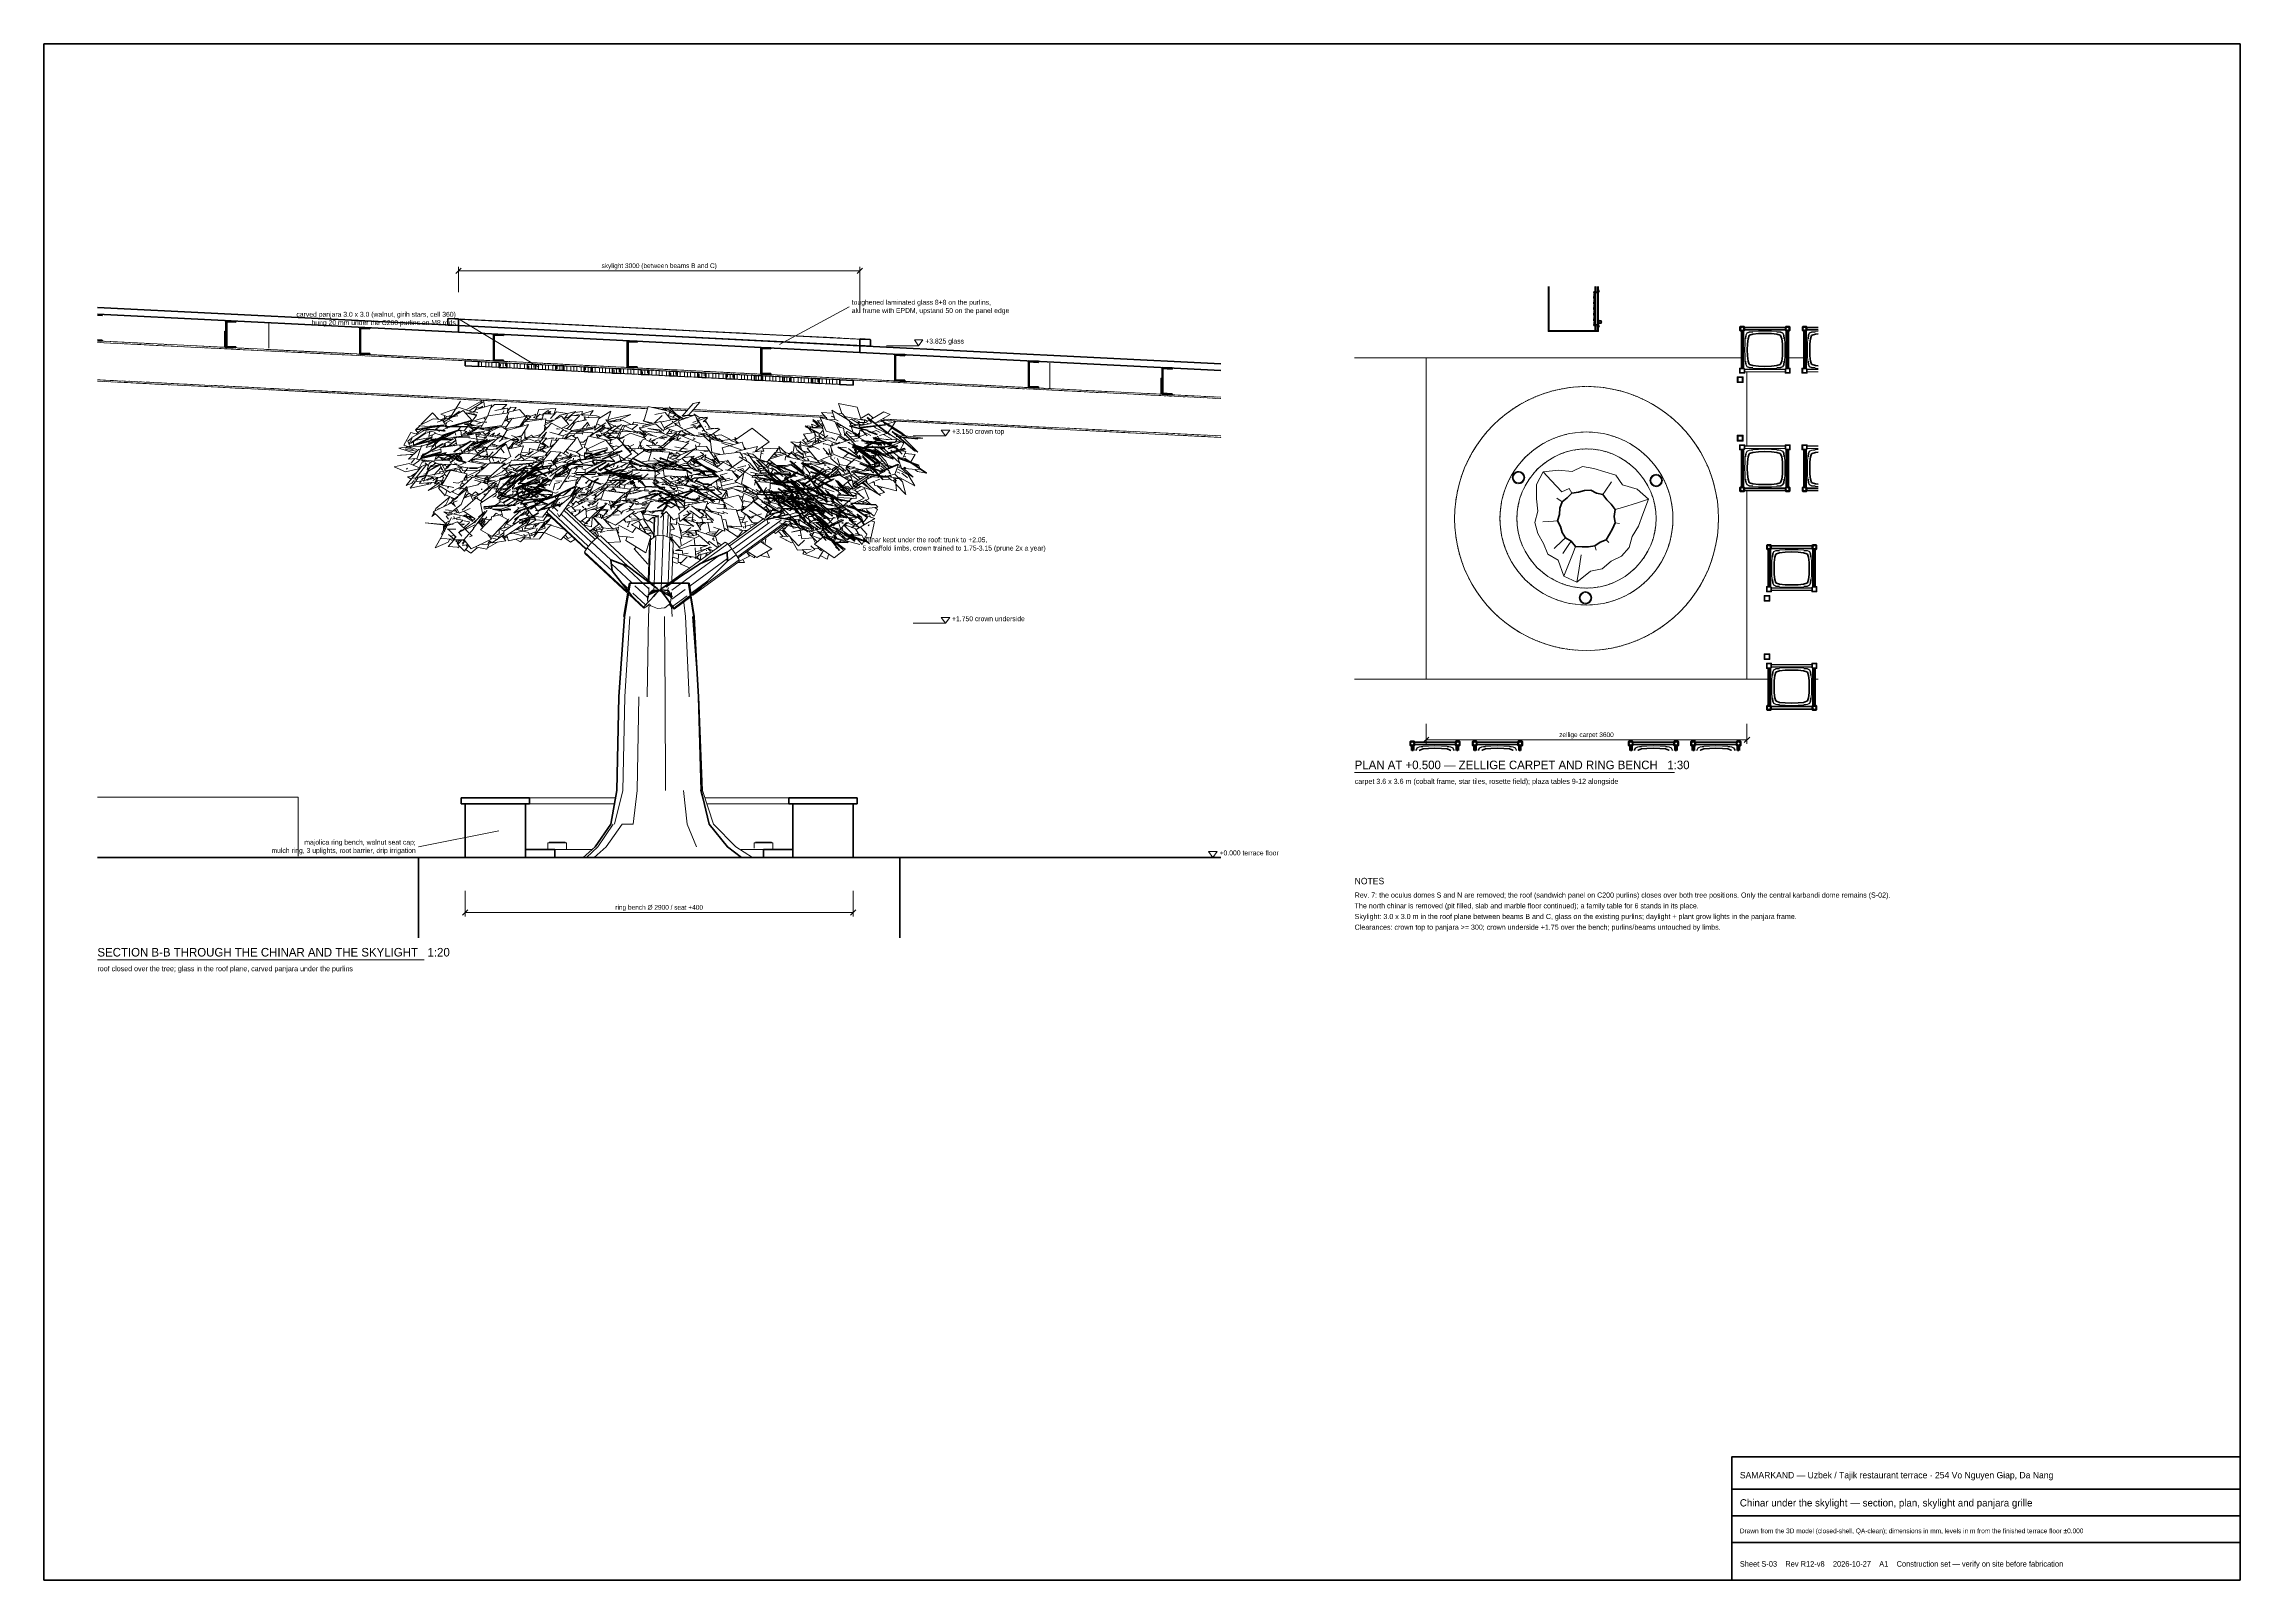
# Model space of a CAD drawing. Header units: metres. Extents: x 10 to 831, y 10 to 584.
import ezdxf
from ezdxf.enums import TextEntityAlignment as Align

# ---------------------------------------------------------------- set-up
doc = ezdxf.new("R2010")
doc.units = ezdxf.units.M
for name, color, linetype, lineweight in [('CUT', 7, 'Continuous', 50), ('DIM', 1, 'Continuous', 13), ('FRAME', 7, 'Continuous', 50), ('TXT', 7, 'Continuous', 18), ('VIS', 8, 'Continuous', 13)]:
    doc.layers.add(name, color=color, linetype=linetype, lineweight=lineweight)

msp = doc.modelspace()

# ---------------------------------------------------------------- linework, layer by layer
at = {"layer": 'CUT'}
for p, q in [((572.53, 493.3), (572.57, 493.33)), ((572.53, 476.9), (572.53, 493.3)), ((589.83, 493.33), (589.87, 493.3)), ((589.87, 493.33), (589.87, 491.98)), ((589.87, 493.3), (589.87, 476.9)), ((590.7, 491.98), (590.7, 493.33)), ((165, 478.75), (30, 485.5)), ((589.87, 491.43), (589.47, 491.43)), ((589.47, 491.43), (589.47, 491.18)), ((589.47, 491.18), (589.47, 491.12)), ((589.47, 491.12), (589.47, 491.1)), ((589.47, 491.1), (589.47, 491.07)), ((589.47, 491.07), (589.87, 491.07)), ((589.47, 489.65), (589.47, 489.68)), ((589.47, 489.68), (589.87, 489.68)), ((589.47, 489.62), (589.47, 489.65)), ((589.47, 489.03), (589.47, 489.62)), ((589.47, 488.99), (589.47, 489.03)), ((589.47, 488.96), (589.47, 488.99)), ((589.87, 488.96), (589.47, 488.96)), ((589.47, 487.54), (589.47, 487.57)), ((589.47, 487.57), (589.87, 487.57)), ((589.47, 487.5), (589.47, 487.54)), ((589.47, 486.92), (589.47, 487.5)), ((589.47, 486.88), (589.47, 486.92)), ((589.47, 486.85), (589.47, 486.88)), ((589.87, 486.85), (589.47, 486.85)), ((589.47, 485.43), (589.47, 485.46)), ((589.47, 485.46), (589.87, 485.46)), ((589.47, 485.39), (589.47, 485.43)), ((589.47, 484.81), (589.47, 485.39)), ((589.47, 484.77), (589.47, 484.81)), ((589.47, 484.74), (589.47, 484.77)), ((589.87, 484.74), (589.47, 484.74)), ((589.87, 491.98), (589.87, 491.1)), ((589.87, 491.18), (589.87, 491.43)), ((589.87, 491.12), (589.87, 491.18)), ((589.87, 491.1), (589.87, 491.12)), ((589.87, 491.07), (589.87, 491.1)), ((589.87, 491.1), (590.7, 491.1)), ((589.87, 489.68), (589.87, 489.65)), ((589.87, 489.65), (589.87, 489.62)), ((589.87, 489.62), (589.87, 489.03)), ((589.87, 489.03), (589.87, 488.99)), ((589.87, 488.99), (589.87, 488.96)), ((589.87, 487.57), (589.87, 487.54)), ((589.87, 487.54), (589.87, 487.5)), ((589.87, 487.5), (589.87, 486.92)), ((589.87, 486.92), (589.87, 486.88)), ((589.87, 486.88), (589.87, 486.85)), ((589.87, 485.46), (589.87, 485.43)), ((589.87, 485.43), (589.87, 485.39)), ((589.87, 485.39), (589.87, 484.81)), ((589.87, 484.81), (589.87, 484.77)), ((589.87, 484.77), (589.87, 484.74)), ((590.6, 491.63), (590.65, 491.82)), ((590.65, 491.45), (590.6, 491.63)), ((590.65, 491.82), (590.78, 491.95)), ((590.78, 491.32), (590.65, 491.45)), ((590.7, 491.1), (590.7, 491.98)), ((590.78, 491.95), (590.97, 492)), ((590.97, 491.27), (590.78, 491.32)), ((590.97, 492), (591.15, 491.95)), ((591.15, 491.32), (590.97, 491.27)), ((591.15, 491.95), (591.28, 491.82)), ((591.28, 491.45), (591.15, 491.32)), ((591.28, 491.82), (591.33, 491.63)), ((591.33, 491.63), (591.28, 491.45)), ((31.8, 482.91), (30, 483)), ((30, 483), (165, 476.25)), ((30, 482.6), (31.8, 482.51)), ((31.8, 482.51), (31.8, 482.91)), ((81.8, 480.41), (78.05, 480.6)), ((78.05, 480.6), (78.05, 480.2)), ((78.35, 480.19), (78.05, 480.2)), ((78.05, 480.2), (78.05, 471)), ((78.05, 480.2), (81.8, 480.01)), ((78.35, 470.99), (78.35, 480.19)), ((81.8, 480.01), (81.8, 480.41)), ((131.8, 477.91), (128.05, 478.1)), ((128.05, 478.1), (128.05, 477.7)), ((128.35, 477.69), (128.05, 477.7)), ((128.05, 477.7), (128.05, 468.5)), ((128.05, 477.7), (131.8, 477.51)), ((128.35, 468.49), (128.35, 477.69)), ((131.8, 477.51), (131.8, 477.91)), ((161.15, 481.44), (161, 481.3)), ((161, 481.3), (161, 479.1)), ((161, 479.1), (161.15, 478.94)), ((164.85, 481.26), (161.15, 481.44)), ((161.15, 478.94), (164.85, 478.76)), ((165, 481.1), (164.85, 481.26)), ((164.85, 478.76), (165, 478.9)), ((165, 478.9), (165, 481.1)), ((165, 476.25), (165, 478.75)), ((315, 471.25), (165, 478.75)), ((165, 478.75), (165, 476.25)), ((165, 476.25), (315, 468.75)), ((572.67, 476.77), (572.53, 476.9)), ((589.73, 476.77), (572.67, 476.77)), ((589.47, 483.32), (589.47, 483.35)), ((589.47, 483.35), (589.87, 483.35)), ((589.47, 483.28), (589.47, 483.32)), ((589.47, 482.7), (589.47, 483.28)), ((589.47, 482.66), (589.47, 482.7)), ((589.47, 482.63), (589.47, 482.66)), ((589.87, 482.63), (589.47, 482.63)), ((589.47, 481.21), (589.47, 481.24)), ((589.47, 481.24), (589.87, 481.24)), ((589.47, 481.17), (589.47, 481.21)), ((589.47, 480.59), (589.47, 481.17)), ((589.47, 480.55), (589.47, 480.59)), ((589.47, 480.52), (589.47, 480.55)), ((589.87, 480.52), (589.47, 480.52)), ((589.87, 479.13), (589.47, 479.13)), ((589.47, 479.13), (589.47, 479.1)), ((589.47, 479.1), (589.47, 479.08)), ((589.47, 479.08), (589.47, 479.02)), ((589.47, 479.02), (589.47, 478.77)), ((589.47, 478.77), (589.87, 478.77)), ((589.87, 476.9), (589.73, 476.77)), ((589.87, 483.35), (589.87, 483.32)), ((589.87, 483.32), (589.87, 483.28)), ((589.87, 483.28), (589.87, 482.7)), ((589.87, 482.7), (589.87, 482.66)), ((589.87, 482.66), (589.87, 482.63)), ((589.87, 481.24), (589.87, 481.21)), ((589.87, 481.21), (589.87, 481.17)), ((589.87, 481.17), (589.87, 480.59)), ((589.87, 480.59), (589.87, 480.55)), ((589.87, 480.55), (589.87, 480.52)), ((589.87, 479.1), (589.87, 479.13)), ((589.87, 479.08), (589.87, 479.1)), ((590.7, 479.1), (589.87, 479.1)), ((589.87, 479.1), (589.87, 478.22)), ((589.87, 479.02), (589.87, 479.08)), ((589.87, 478.77), (589.87, 479.02)), ((589.87, 478.22), (589.87, 476.77)), ((589.87, 476.77), (590.7, 476.77)), ((590.6, 478.57), (590.65, 478.75)), ((590.65, 478.38), (590.6, 478.57)), ((590.65, 478.75), (590.78, 478.88)), ((590.78, 478.25), (590.65, 478.38)), ((590.7, 478.22), (590.7, 479.1)), ((590.7, 476.77), (590.7, 478.22)), ((590.78, 478.88), (590.97, 478.93)), ((590.97, 478.2), (590.78, 478.25)), ((590.97, 478.93), (591.15, 478.88)), ((591.15, 478.25), (590.97, 478.2)), ((591.15, 478.88), (591.28, 478.75)), ((591.28, 478.38), (591.15, 478.25)), ((591.28, 478.75), (591.33, 478.57)), ((591.33, 478.57), (591.28, 478.38)), ((644.03, 478.3), (644.17, 478.43)), ((644.03, 476.9), (644.03, 478.3)), ((644.17, 476.77), (644.03, 476.9)), ((644.17, 478.43), (645.57, 478.43)), ((645.57, 476.77), (644.17, 476.77)), ((644.77, 476.32), (644.77, 476.77)), ((644.77, 476.77), (645.23, 476.77)), ((644.77, 475.97), (644.77, 476.32)), ((645.23, 476.77), (645.23, 476.32)), ((645.23, 476.32), (645.23, 475.97)), ((645.57, 478.43), (645.7, 478.3)), ((645.7, 476.9), (645.57, 476.77)), ((645.7, 478.3), (645.7, 476.9)), ((645.7, 478), (645.8, 478.1)), ((645.7, 477.27), (645.7, 478)), ((645.8, 477.17), (645.7, 477.27)), ((645.8, 478.1), (660.93, 478.1)), ((660.93, 477.17), (645.8, 477.17)), ((660.93, 478.1), (661.03, 478)), ((661.03, 477.27), (660.93, 477.17)), ((661.03, 478.3), (661.17, 478.43)), ((661.03, 476.9), (661.03, 478.3)), ((661.03, 478), (661.03, 477.27)), ((661.17, 476.77), (661.03, 476.9)), ((661.17, 478.43), (662.57, 478.43)), ((662.57, 476.77), (661.17, 476.77)), ((661.5, 476.32), (661.5, 476.77)), ((661.5, 476.77), (661.97, 476.77)), ((661.5, 475.97), (661.5, 476.32)), ((661.97, 476.77), (661.97, 476.32)), ((661.97, 476.32), (661.97, 475.97)), ((662.57, 478.43), (662.7, 478.3)), ((662.7, 476.9), (662.57, 476.77)), ((662.7, 478.3), (662.7, 476.9)), ((667.37, 478.3), (667.5, 478.43)), ((667.37, 476.9), (667.37, 478.3)), ((667.5, 476.77), (667.37, 476.9)), ((667.5, 478.43), (668.9, 478.43)), ((668.9, 476.77), (667.5, 476.77)), ((668.1, 476.32), (668.1, 476.77)), ((668.1, 476.77), (668.57, 476.77)), ((668.1, 475.97), (668.1, 476.32)), ((668.57, 476.77), (668.57, 476.32)), ((668.57, 476.32), (668.57, 475.97)), ((668.9, 478.43), (669.03, 478.3)), ((669.03, 476.9), (668.9, 476.77)), ((669.03, 478.3), (669.03, 476.9)), ((669.03, 478), (669.13, 478.1)), ((669.03, 477.27), (669.03, 478)), ((669.13, 477.17), (669.03, 477.27)), ((669.13, 478.1), (673.33, 478.1)), ((673.33, 477.17), (669.13, 477.17)), ((31.8, 473.31), (30, 473.4)), ((30, 473), (31.8, 472.91)), ((31.8, 472.91), (31.8, 473.31)), ((81.8, 470.81), (78.05, 471)), ((78.05, 471), (78.05, 470.6)), ((78.05, 471), (78.35, 470.99)), ((78.05, 470.6), (81.8, 470.41)), ((81.8, 470.41), (81.8, 470.81)), ((131.8, 468.31), (128.05, 468.5)), ((128.05, 468.5), (128.05, 468.1)), ((128.05, 468.5), (128.35, 468.49)), ((128.05, 468.1), (131.8, 467.91)), ((131.8, 467.91), (131.8, 468.31)), ((181.8, 475.41), (178.05, 475.6)), ((178.05, 475.6), (178.05, 475.2)), ((178.35, 475.19), (178.05, 475.2)), ((178.05, 475.2), (178.05, 466)), ((178.05, 475.2), (181.8, 475.01)), ((178.35, 465.99), (178.35, 475.19)), ((181.8, 475.01), (181.8, 475.41)), ((231.8, 472.91), (228.05, 473.1)), ((228.05, 473.1), (228.05, 472.7)), ((228.35, 472.69), (228.05, 472.7)), ((228.05, 472.7), (228.05, 463.5)), ((228.05, 472.7), (231.8, 472.51)), ((228.35, 463.49), (228.35, 472.69)), ((231.8, 472.51), (231.8, 472.91)), ((281.8, 470.41), (278.05, 470.6)), ((278.05, 470.6), (278.05, 470.2)), ((278.35, 470.18), (278.05, 470.2)), ((278.05, 470.2), (278.05, 461)), ((278.05, 470.2), (281.8, 470.01)), ((278.35, 460.99), (278.35, 470.18)), ((281.8, 470.01), (281.8, 470.41)), ((315.15, 473.75), (315, 473.6)), ((315, 473.6), (315, 471.4)), ((315, 471.4), (315.15, 471.25)), ((315, 471.25), (450, 464.5)), ((315, 468.75), (315, 471.25)), ((315, 468.75), (315, 471.25)), ((450, 462), (315, 468.75)), ((318.85, 473.56), (315.15, 473.75)), ((315.15, 471.25), (318.85, 471.06)), ((319, 473.4), (318.85, 473.56)), ((318.85, 471.06), (319, 471.2)), ((319, 471.2), (319, 473.4)), ((331.8, 467.91), (328.05, 468.1)), ((328.05, 468.1), (328.05, 467.7)), ((644.77, 475.92), (644.77, 475.97)), ((644.77, 475.82), (644.77, 475.92)), ((644.77, 475.81), (644.77, 475.82)), ((645.23, 475.81), (644.77, 475.81)), ((644.77, 475.02), (644.77, 475.04)), ((644.77, 475.04), (645.23, 475.04)), ((644.77, 474.66), (644.77, 475.02)), ((644.77, 474.3), (644.77, 474.66)), ((644.77, 473.94), (644.77, 474.3)), ((644.77, 473.92), (644.77, 473.94)), ((645.23, 473.92), (644.77, 473.92)), ((644.77, 473.14), (644.77, 473.15)), ((644.77, 473.15), (645.23, 473.15)), ((644.77, 472.77), (644.77, 473.14)), ((644.77, 472.42), (644.77, 472.77)), ((644.77, 472.05), (644.77, 472.42)), ((644.77, 472.04), (644.77, 472.05)), ((645.23, 472.04), (644.77, 472.04)), ((644.77, 471.25), (644.77, 471.27)), ((644.77, 471.27), (645.23, 471.27)), ((644.77, 470.89), (644.77, 471.25)), ((644.77, 470.53), (644.77, 470.89)), ((644.77, 470.17), (644.77, 470.53)), ((644.77, 470.15), (644.77, 470.17)), ((645.23, 470.15), (644.77, 470.15)), ((644.77, 469.37), (644.77, 469.38)), ((644.77, 469.38), (645.23, 469.38)), ((644.77, 469), (644.77, 469.37)), ((644.77, 468.65), (644.77, 469)), ((644.77, 468.28), (644.77, 468.65)), ((644.77, 468.27), (644.77, 468.28)), ((645.23, 468.27), (644.77, 468.27)), ((645.23, 475.97), (645.23, 475.92)), ((645.23, 475.92), (645.23, 475.82)), ((645.23, 475.82), (645.23, 475.81)), ((645.23, 475.04), (645.23, 475.02)), ((645.23, 475.02), (645.23, 474.66)), ((645.23, 474.66), (645.23, 474.3)), ((645.23, 474.3), (645.23, 473.94)), ((645.23, 473.94), (645.23, 473.92)), ((645.23, 473.15), (645.23, 473.14)), ((645.23, 473.14), (645.23, 472.77)), ((645.23, 472.77), (645.23, 472.42)), ((645.23, 472.42), (645.23, 472.05)), ((645.23, 472.05), (645.23, 472.04)), ((645.23, 471.27), (645.23, 471.25)), ((645.23, 471.25), (645.23, 470.89)), ((645.23, 470.89), (645.23, 470.53)), ((645.23, 470.53), (645.23, 470.17)), ((645.23, 470.17), (645.23, 470.15)), ((645.23, 469.38), (645.23, 469.37)), ((645.23, 469.37), (645.23, 469)), ((645.23, 469), (645.23, 468.65)), ((645.23, 468.65), (645.23, 468.28)), ((645.23, 468.28), (645.23, 468.27)), ((646.79, 469.68), (646.86, 471.95)), ((646.86, 467.41), (646.79, 469.68)), ((646.86, 471.95), (647.08, 473.87)), ((647.08, 473.87), (647.5, 475.03)), ((647.5, 475.03), (647.64, 475.16)), ((647.64, 475.16), (648.88, 475.56)), ((648.88, 475.56), (650.93, 475.77)), ((650.93, 475.77), (653.37, 475.84)), ((653.37, 475.84), (655.8, 475.77)), ((655.8, 475.77), (657.85, 475.56)), ((657.85, 475.56), (659.09, 475.16)), ((659.09, 475.16), (659.23, 475.03)), ((659.23, 475.03), (659.65, 473.87)), ((659.65, 473.87), (659.88, 471.95)), ((659.88, 471.95), (659.94, 469.68)), ((659.94, 469.68), (659.88, 467.41)), ((661.5, 475.92), (661.5, 475.97)), ((661.5, 475.82), (661.5, 475.92)), ((661.5, 475.81), (661.5, 475.82)), ((661.97, 475.81), (661.5, 475.81)), ((661.5, 475.02), (661.5, 475.04)), ((661.5, 475.04), (661.97, 475.04)), ((661.5, 474.66), (661.5, 475.02)), ((661.5, 474.3), (661.5, 474.66)), ((661.5, 473.94), (661.5, 474.3)), ((661.5, 473.92), (661.5, 473.94)), ((661.97, 473.92), (661.5, 473.92)), ((661.5, 473.14), (661.5, 473.15)), ((661.5, 473.15), (661.97, 473.15)), ((661.5, 472.77), (661.5, 473.14)), ((661.5, 472.42), (661.5, 472.77)), ((661.5, 472.05), (661.5, 472.42)), ((661.5, 472.04), (661.5, 472.05)), ((661.97, 472.04), (661.5, 472.04)), ((661.5, 471.25), (661.5, 471.27)), ((661.5, 471.27), (661.97, 471.27)), ((661.5, 470.89), (661.5, 471.25)), ((661.5, 470.53), (661.5, 470.89)), ((661.5, 470.17), (661.5, 470.53)), ((661.5, 470.15), (661.5, 470.17)), ((661.97, 470.15), (661.5, 470.15)), ((661.5, 469.37), (661.5, 469.38)), ((661.5, 469.38), (661.97, 469.38)), ((661.5, 469), (661.5, 469.37)), ((661.5, 468.65), (661.5, 469)), ((661.5, 468.28), (661.5, 468.65)), ((661.5, 468.27), (661.5, 468.28)), ((661.97, 468.27), (661.5, 468.27)), ((661.97, 475.97), (661.97, 475.92)), ((661.97, 475.92), (661.97, 475.82)), ((661.97, 475.82), (661.97, 475.81)), ((661.97, 475.04), (661.97, 475.02)), ((661.97, 475.02), (661.97, 474.66)), ((661.97, 474.66), (661.97, 474.3)), ((661.97, 474.3), (661.97, 473.94)), ((661.97, 473.94), (661.97, 473.92)), ((661.97, 473.15), (661.97, 473.14)), ((661.97, 473.14), (661.97, 472.77)), ((661.97, 472.77), (661.97, 472.42)), ((661.97, 472.42), (661.97, 472.05)), ((661.97, 472.05), (661.97, 472.04)), ((661.97, 471.27), (661.97, 471.25)), ((661.97, 471.25), (661.97, 470.89)), ((661.97, 470.89), (661.97, 470.53)), ((661.97, 470.53), (661.97, 470.17)), ((661.97, 470.17), (661.97, 470.15)), ((661.97, 469.38), (661.97, 469.37)), ((661.97, 469.37), (661.97, 469)), ((661.97, 469), (661.97, 468.65)), ((661.97, 468.65), (661.97, 468.28)), ((661.97, 468.28), (661.97, 468.27)), ((668.1, 475.92), (668.1, 475.97)), ((668.1, 475.82), (668.1, 475.92)), ((668.1, 475.81), (668.1, 475.82)), ((668.57, 475.81), (668.1, 475.81)), ((668.1, 475.02), (668.1, 475.04)), ((668.1, 475.04), (668.57, 475.04)), ((668.1, 474.66), (668.1, 475.02)), ((668.1, 474.3), (668.1, 474.66)), ((668.1, 473.94), (668.1, 474.3)), ((668.1, 473.92), (668.1, 473.94)), ((668.57, 473.92), (668.1, 473.92)), ((668.1, 473.14), (668.1, 473.15)), ((668.1, 473.15), (668.57, 473.15)), ((668.1, 472.77), (668.1, 473.14)), ((668.1, 472.42), (668.1, 472.77)), ((668.1, 472.05), (668.1, 472.42)), ((668.1, 472.04), (668.1, 472.05)), ((668.57, 472.04), (668.1, 472.04)), ((668.1, 471.25), (668.1, 471.27)), ((668.1, 471.27), (668.57, 471.27)), ((668.1, 470.89), (668.1, 471.25)), ((668.1, 470.53), (668.1, 470.89)), ((668.1, 470.17), (668.1, 470.53)), ((668.1, 470.15), (668.1, 470.17)), ((668.57, 470.15), (668.1, 470.15)), ((668.1, 469.37), (668.1, 469.38)), ((668.1, 469.38), (668.57, 469.38)), ((668.1, 469), (668.1, 469.37)), ((668.1, 468.65), (668.1, 469)), ((668.1, 468.28), (668.1, 468.65)), ((668.1, 468.27), (668.1, 468.28)), ((668.57, 468.27), (668.1, 468.27)), ((668.57, 475.97), (668.57, 475.92)), ((668.57, 475.92), (668.57, 475.82)), ((668.57, 475.82), (668.57, 475.81)), ((668.57, 475.04), (668.57, 475.02)), ((668.57, 475.02), (668.57, 474.66)), ((668.57, 474.66), (668.57, 474.3)), ((668.57, 474.3), (668.57, 473.94)), ((668.57, 473.94), (668.57, 473.92)), ((668.57, 473.15), (668.57, 473.14)), ((668.57, 473.14), (668.57, 472.77)), ((668.57, 472.77), (668.57, 472.42)), ((668.57, 472.42), (668.57, 472.05)), ((668.57, 472.05), (668.57, 472.04)), ((668.57, 471.27), (668.57, 471.25)), ((668.57, 471.25), (668.57, 470.89)), ((668.57, 470.89), (668.57, 470.53)), ((668.57, 470.53), (668.57, 470.17)), ((668.57, 470.17), (668.57, 470.15)), ((668.57, 469.38), (668.57, 469.37)), ((668.57, 469.37), (668.57, 469)), ((668.57, 469), (668.57, 468.65)), ((668.57, 468.65), (668.57, 468.28)), ((668.57, 468.28), (668.57, 468.27)), ((670.12, 469.68), (670.19, 471.95)), ((670.19, 467.41), (670.12, 469.68)), ((670.19, 471.95), (670.41, 473.87)), ((670.41, 473.87), (670.83, 475.03)), ((670.83, 475.03), (670.98, 475.16)), ((670.98, 475.16), (672.22, 475.56)), ((672.22, 475.56), (673.33, 475.68)), ((172.49, 465.28), (167.5, 465.53)), ((167.5, 465.53), (167.5, 463.78)), ((167.5, 463.78), (172.49, 463.53)), ((172.49, 463.53), (172.49, 465.28)), ((181.8, 465.81), (178.05, 466)), ((178.05, 466), (178.05, 465.6)), ((178.05, 466), (178.35, 465.99)), ((178.05, 465.6), (181.8, 465.41)), ((180.13, 463.15), (180.13, 464.9)), ((180.13, 464.9), (183.1, 464.75)), ((183.1, 463), (180.13, 463.15)), ((181.8, 465.41), (181.8, 465.81)), ((183.1, 464.75), (183.1, 463)), ((190.74, 462.62), (190.74, 464.37)), ((190.74, 464.37), (193.72, 464.22)), ((193.72, 462.47), (190.74, 462.62)), ((193.72, 464.22), (193.72, 462.47)), ((201.36, 462.08), (201.36, 463.83)), ((201.36, 463.83), (204.33, 463.69)), ((204.33, 461.94), (201.36, 462.08)), ((204.33, 463.69), (204.33, 461.94)), ((211.98, 461.55), (211.98, 463.3)), ((211.98, 463.3), (214.95, 463.15)), ((214.95, 461.41), (211.98, 461.55)), ((214.95, 463.15), (214.95, 461.41)), ((222.59, 461.02), (222.59, 462.77)), ((222.59, 462.77), (225.56, 462.62)), ((225.56, 460.87), (222.59, 461.02)), ((225.56, 462.62), (225.56, 460.87)), ((231.8, 463.31), (228.05, 463.5)), ((228.05, 463.5), (228.05, 463.1)), ((228.05, 463.5), (228.35, 463.49)), ((228.05, 463.1), (231.8, 462.91)), ((231.8, 462.91), (231.8, 463.31)), ((233.21, 460.49), (233.21, 462.24)), ((233.21, 462.24), (236.18, 462.09)), ((236.18, 460.34), (233.21, 460.49)), ((236.18, 462.09), (236.18, 460.34)), ((243.82, 459.96), (243.82, 461.71)), ((243.82, 461.71), (246.79, 461.56)), ((246.79, 459.81), (243.82, 459.96)), ((246.79, 461.56), (246.79, 459.81)), ((254.44, 459.43), (254.44, 461.18)), ((254.44, 461.18), (257.41, 461.03)), ((257.41, 461.03), (257.41, 459.28)), ((265.05, 458.9), (265.05, 460.65)), ((265.05, 460.65), (268.02, 460.5)), ((268.02, 460.5), (268.02, 458.75)), ((275.67, 458.37), (275.67, 460.12)), ((275.67, 460.12), (278.64, 459.97)), ((281.8, 460.81), (278.05, 461)), ((278.05, 461), (278.05, 460.6)), ((278.05, 461), (278.35, 460.99)), ((278.05, 460.6), (281.8, 460.41)), ((278.64, 459.97), (278.64, 458.22)), ((281.8, 460.41), (281.8, 460.81)), ((328.35, 467.69), (328.05, 467.7)), ((328.05, 467.7), (328.05, 458.5)), ((328.05, 467.7), (331.8, 467.51)), ((328.35, 458.49), (328.35, 467.69)), ((331.8, 467.51), (331.8, 467.91)), ((381.8, 465.41), (378.05, 465.6)), ((378.05, 465.6), (378.05, 465.2)), ((378.35, 465.19), (378.05, 465.2)), ((378.05, 465.2), (378.05, 456)), ((378.05, 465.2), (381.8, 465.01)), ((378.35, 455.99), (378.35, 465.19)), ((381.8, 465.01), (381.8, 465.41)), ((431.8, 462.91), (428.05, 463.1)), ((428.05, 463.1), (428.05, 462.7)), ((428.35, 462.69), (428.05, 462.7)), ((428.05, 462.7), (428.05, 453.5)), ((428.05, 462.7), (431.8, 462.51)), ((428.35, 453.49), (428.35, 462.69)), ((431.8, 462.51), (431.8, 462.91)), ((644.03, 462.63), (644.17, 462.77)), ((644.03, 461.23), (644.03, 462.63)), ((644.17, 461.1), (644.03, 461.23)), ((644.17, 462.77), (645.57, 462.77)), ((645.57, 461.1), (644.17, 461.1)), ((644.77, 467.48), (644.77, 467.5)), ((644.77, 467.5), (645.23, 467.5)), ((644.77, 467.12), (644.77, 467.48)), ((644.77, 466.76), (644.77, 467.12)), ((644.77, 466.4), (644.77, 466.76)), ((644.77, 466.38), (644.77, 466.4)), ((645.23, 466.38), (644.77, 466.38)), ((644.77, 465.59), (644.77, 465.61)), ((644.77, 465.61), (645.23, 465.61)), ((644.77, 465.23), (644.77, 465.59)), ((644.77, 464.88), (644.77, 465.23)), ((644.77, 464.51), (644.77, 464.88)), ((644.77, 464.49), (644.77, 464.51)), ((645.23, 464.49), (644.77, 464.49)), ((645.23, 463.73), (644.77, 463.73)), ((644.77, 463.73), (644.77, 463.71)), ((644.77, 463.71), (644.77, 463.61)), ((644.77, 463.61), (644.77, 463.57)), ((644.77, 463.57), (644.77, 463.22)), ((644.77, 463.22), (644.77, 462.77)), ((644.77, 462.77), (645.23, 462.77)), ((645.23, 467.5), (645.23, 467.48)), ((645.23, 467.48), (645.23, 467.12)), ((645.23, 467.12), (645.23, 466.76)), ((645.23, 466.76), (645.23, 466.4)), ((645.23, 466.4), (645.23, 466.38)), ((645.23, 465.61), (645.23, 465.59)), ((645.23, 465.59), (645.23, 465.23)), ((645.23, 465.23), (645.23, 464.88)), ((645.23, 464.88), (645.23, 464.51)), ((645.23, 464.51), (645.23, 464.49)), ((645.23, 463.71), (645.23, 463.73)), ((645.23, 463.61), (645.23, 463.71)), ((645.23, 463.57), (645.23, 463.61)), ((645.23, 463.22), (645.23, 463.57)), ((645.23, 462.77), (645.23, 463.22)), ((645.57, 462.77), (645.7, 462.63)), ((645.7, 461.23), (645.57, 461.1)), ((645.7, 462.63), (645.7, 461.23)), ((647.08, 465.5), (646.86, 467.41)), ((647.5, 464.34), (647.08, 465.5)), ((647.64, 464.2), (647.5, 464.34)), ((648.88, 463.81), (647.64, 464.2)), ((650.93, 463.59), (648.88, 463.81)), ((653.37, 463.53), (650.93, 463.59)), ((655.8, 463.59), (653.37, 463.53)), ((657.85, 463.81), (655.8, 463.59)), ((659.09, 464.2), (657.85, 463.81)), ((659.23, 464.34), (659.09, 464.2)), ((659.65, 465.5), (659.23, 464.34)), ((659.88, 467.41), (659.65, 465.5)), ((661.03, 462.63), (661.17, 462.77)), ((661.03, 461.23), (661.03, 462.63)), ((661.17, 461.1), (661.03, 461.23)), ((661.17, 462.77), (662.57, 462.77)), ((662.57, 461.1), (661.17, 461.1)), ((661.5, 467.48), (661.5, 467.5)), ((661.5, 467.5), (661.97, 467.5)), ((661.5, 467.12), (661.5, 467.48)), ((661.5, 466.76), (661.5, 467.12)), ((661.5, 466.4), (661.5, 466.76)), ((661.5, 466.38), (661.5, 466.4)), ((661.97, 466.38), (661.5, 466.38)), ((661.5, 465.59), (661.5, 465.61)), ((661.5, 465.61), (661.97, 465.61)), ((661.5, 465.23), (661.5, 465.59)), ((661.5, 464.88), (661.5, 465.23)), ((661.5, 464.51), (661.5, 464.88)), ((661.5, 464.49), (661.5, 464.51)), ((661.97, 464.49), (661.5, 464.49)), ((661.97, 463.73), (661.5, 463.73)), ((661.5, 463.73), (661.5, 463.71)), ((661.5, 463.71), (661.5, 463.61)), ((661.5, 463.61), (661.5, 463.57)), ((661.5, 463.57), (661.5, 463.22)), ((661.5, 463.22), (661.5, 462.77)), ((661.5, 462.77), (661.97, 462.77)), ((661.97, 467.5), (661.97, 467.48)), ((661.97, 467.48), (661.97, 467.12)), ((661.97, 467.12), (661.97, 466.76)), ((661.97, 466.76), (661.97, 466.4)), ((661.97, 466.4), (661.97, 466.38)), ((661.97, 465.61), (661.97, 465.59)), ((661.97, 465.59), (661.97, 465.23)), ((661.97, 465.23), (661.97, 464.88)), ((661.97, 464.88), (661.97, 464.51)), ((661.97, 464.51), (661.97, 464.49)), ((661.97, 463.71), (661.97, 463.73)), ((661.97, 463.61), (661.97, 463.71)), ((661.97, 463.57), (661.97, 463.61)), ((661.97, 463.22), (661.97, 463.57)), ((661.97, 462.77), (661.97, 463.22)), ((662.57, 462.77), (662.7, 462.63)), ((662.7, 461.23), (662.57, 461.1)), ((662.7, 462.63), (662.7, 461.23)), ((667.37, 462.63), (667.5, 462.77)), ((667.37, 461.23), (667.37, 462.63)), ((667.5, 461.1), (667.37, 461.23)), ((667.5, 462.77), (668.9, 462.77)), ((668.9, 461.1), (667.5, 461.1)), ((668.1, 467.48), (668.1, 467.5)), ((668.1, 467.5), (668.57, 467.5)), ((668.1, 467.12), (668.1, 467.48)), ((668.1, 466.76), (668.1, 467.12)), ((668.1, 466.4), (668.1, 466.76)), ((668.1, 466.38), (668.1, 466.4)), ((668.57, 466.38), (668.1, 466.38)), ((668.1, 465.59), (668.1, 465.61)), ((668.1, 465.61), (668.57, 465.61)), ((668.1, 465.23), (668.1, 465.59)), ((668.1, 464.88), (668.1, 465.23)), ((668.1, 464.51), (668.1, 464.88)), ((668.1, 464.49), (668.1, 464.51)), ((668.57, 464.49), (668.1, 464.49)), ((668.57, 463.73), (668.1, 463.73)), ((668.1, 463.73), (668.1, 463.71)), ((668.1, 463.71), (668.1, 463.61)), ((668.1, 463.61), (668.1, 463.57)), ((668.1, 463.57), (668.1, 463.22)), ((668.1, 463.22), (668.1, 462.77)), ((668.1, 462.77), (668.57, 462.77)), ((668.57, 467.5), (668.57, 467.48)), ((668.57, 467.48), (668.57, 467.12)), ((668.57, 467.12), (668.57, 466.76)), ((668.57, 466.76), (668.57, 466.4)), ((668.57, 466.4), (668.57, 466.38)), ((668.57, 465.61), (668.57, 465.59)), ((668.57, 465.59), (668.57, 465.23)), ((668.57, 465.23), (668.57, 464.88)), ((668.57, 464.88), (668.57, 464.51)), ((668.57, 464.51), (668.57, 464.49)), ((668.57, 463.71), (668.57, 463.73)), ((668.57, 463.61), (668.57, 463.71)), ((668.57, 463.57), (668.57, 463.61)), ((668.57, 463.22), (668.57, 463.57)), ((668.57, 462.77), (668.57, 463.22)), ((668.9, 462.77), (669.03, 462.63)), ((669.03, 461.23), (668.9, 461.1)), ((669.03, 462.63), (669.03, 461.23)), ((670.41, 465.5), (670.19, 467.41)), ((670.83, 464.34), (670.41, 465.5)), ((670.98, 464.2), (670.83, 464.34)), ((672.22, 463.81), (670.98, 464.2)), ((673.33, 463.69), (672.22, 463.81)), ((257.41, 459.28), (254.44, 459.43)), ((268.02, 458.75), (265.05, 458.9)), ((278.64, 458.22), (275.67, 458.37)), ((286.28, 457.84), (286.28, 459.59)), ((286.28, 459.59), (289.26, 459.44)), ((289.26, 457.69), (286.28, 457.84)), ((289.26, 459.44), (289.26, 457.69)), ((296.9, 457.31), (296.9, 459.06)), ((296.9, 459.06), (299.87, 458.91)), ((299.87, 457.16), (296.9, 457.31)), ((299.87, 458.91), (299.87, 457.16)), ((307.51, 456.78), (307.51, 458.53)), ((307.51, 458.53), (312.5, 458.28)), ((312.5, 456.53), (307.51, 456.78)), ((312.5, 458.28), (312.5, 456.53)), ((331.8, 458.31), (328.05, 458.5)), ((328.05, 458.5), (328.05, 458.1)), ((328.05, 458.5), (328.35, 458.49)), ((328.05, 458.1), (331.8, 457.91)), ((331.8, 457.91), (331.8, 458.31)), ((381.8, 455.81), (378.05, 456)), ((378.05, 456), (378.05, 455.6)), ((378.05, 456), (378.35, 455.99)), ((378.05, 455.6), (381.8, 455.41)), ((381.8, 455.41), (381.8, 455.81)), ((431.8, 453.31), (428.05, 453.5)), ((428.05, 453.5), (428.05, 453.1)), ((428.05, 453.5), (428.35, 453.49)), ((428.05, 453.1), (431.8, 452.91)), ((431.8, 452.91), (431.8, 453.31)), ((643.2, 459.3), (643.33, 459.43)), ((643.2, 457.73), (643.2, 459.3)), ((643.33, 457.6), (643.2, 457.73)), ((643.33, 459.43), (644.9, 459.43)), ((644.9, 457.6), (643.33, 457.6)), ((644.9, 459.43), (645.03, 459.3)), ((645.03, 457.73), (644.9, 457.6)), ((645.03, 459.3), (645.03, 457.73)), ((326.41, 437.98), (317.78, 444.45)), ((147.25, 434.95), (152.52, 438.56)), ((155.2, 437.02), (148.17, 433.9)), ((156.6, 436.37), (148.43, 434.1)), ((151.3, 440.28), (158.05, 441.21)), ((160, 439.42), (151.53, 440.24)), ((160.88, 438.36), (153.28, 434.25)), ((159.52, 441.61), (154.35, 441)), ((154.66, 436.25), (162.54, 436.17)), ((155.12, 433.34), (158.09, 436.81)), ((163.65, 439.09), (156.06, 434.83)), ((159.69, 437.7), (156.11, 434.23)), ((164.79, 439.52), (159.01, 437.72)), ((168.5, 441.05), (160.08, 440.89)), ((170.07, 443.25), (161.07, 440.74)), ((163.09, 436.91), (166.08, 437.27)), ((163.19, 431.54), (169.56, 435.53)), ((163.3, 440.99), (165.24, 441)), ((169.05, 437.17), (164.89, 437.1)), ((170.78, 441.46), (167.26, 441.96)), ((170.54, 438.26), (168.19, 437.85)), ((175.84, 436.13), (170.04, 432.56)), ((172.02, 433.65), (176.79, 435.97)), ((315.52, 431.98), (309.41, 438.22)), ((318.19, 439.6), (311.27, 441.22)), ((315.09, 437.22), (312.42, 438.64)), ((314.6, 431.99), (321.08, 435.66)), ((315.17, 440.67), (324.62, 441.69)), ((323.18, 434.12), (315.61, 435.81)), ((317.1, 435.57), (324.75, 434.78)), ((317.96, 439.36), (321.51, 438.09)), ((328.28, 435.19), (319.92, 434.67)), ((320.16, 436.61), (326.96, 434.47)), ((328.27, 433.11), (320.79, 437)), ((331.07, 438.26), (325.25, 442.01)), ((335.63, 432.01), (327.12, 439.22)), ((329.62, 437.13), (336.7, 436.42)), ((643.2, 437.47), (643.33, 437.6)), ((643.2, 435.9), (643.2, 437.47)), ((643.33, 435.77), (643.2, 435.9)), ((643.33, 437.6), (644.9, 437.6)), ((644.9, 435.77), (643.33, 435.77)), ((644.9, 437.6), (645.03, 437.47)), ((645.03, 435.9), (644.9, 435.77)), ((645.03, 437.47), (645.03, 435.9)), ((150.7, 429.12), (160.05, 431.03)), ((151, 429.9), (159.07, 434.6)), ((151.38, 433.78), (151, 433.71)), ((158.48, 431.46), (151.69, 429.56)), ((157.01, 430.06), (166.41, 431.11)), ((157.57, 427.03), (158.92, 426.91)), ((159.64, 430.68), (167.74, 427.46)), ((162.32, 427.17), (160.07, 425.05)), ((164.65, 430.07), (163.93, 429.62)), ((163.93, 429.62), (164.36, 428.64)), ((164.36, 428.64), (165.52, 428.11)), ((165.8, 429.53), (164.65, 430.07)), ((165.52, 428.11), (166.23, 428.55)), ((166.23, 428.55), (165.8, 429.53)), ((166.57, 431.14), (166.31, 431.04)), ((180.77, 428.47), (180.68, 428.47)), ((192.91, 427.4), (183.78, 426.52)), ((188.39, 421.19), (196.64, 428.2)), ((199.32, 431.6), (199.49, 431.75)), ((205.68, 427.04), (215.24, 426.49)), ((217.62, 429.65), (210.12, 428.43)), ((214.93, 431.07), (212.09, 430.82)), ((220.52, 432.37), (212.1, 429.45)), ((220.1, 427.78), (212.32, 423.3)), ((218.17, 430.56), (214.21, 430.43)), ((215.09, 428.64), (223.43, 427.93)), ((225.69, 428.16), (217.39, 424.74)), ((217.84, 424.52), (221.27, 427.27)), ((226.13, 431.99), (218.81, 428.89)), ((230.05, 429.18), (238.31, 425.25)), ((230.05, 427.16), (237.02, 425.68)), ((242.19, 432.16), (234.05, 432.29)), ((238.29, 424.15), (246.01, 427.45)), ((239.78, 428.21), (244.56, 426.12)), ((240.21, 429.28), (245.83, 427.18)), ((245.41, 427.5), (252.25, 423.46)), ((252.51, 429.21), (262.18, 422.2)), ((252.51, 428.17), (261.38, 424.04)), ((284.14, 420.02), (276.7, 428.29)), ((294.22, 423.71), (289.05, 428.13)), ((299.55, 424.18), (293.5, 427.46)), ((293.51, 427.19), (303.37, 422.24)), ((306.8, 433.37), (315.02, 428.98)), ((312.34, 434.22), (319.28, 432.2)), ((315.87, 431.58), (312.45, 433.54)), ((313.11, 433.94), (319.78, 429.28)), ((313.26, 432.71), (322.51, 430.93)), ((314.07, 432.95), (322.66, 427.62)), ((314.91, 431.89), (321.36, 427)), ((322.32, 424.53), (314.96, 427.17)), ((315.26, 431.53), (318.84, 429.98)), ((323.64, 421.3), (316.25, 429.55)), ((320.52, 431.73), (316.45, 432.69)), ((323.89, 433.3), (316.63, 433.34)), ((319.22, 431.37), (322.12, 430.29)), ((319.83, 430.2), (326.03, 424.37)), ((320.49, 426.97), (321.2, 427.6)), ((320.7, 426.2), (320.49, 426.97)), ((326, 425.44), (320.67, 431.44)), ((321.2, 427.6), (322.12, 427.47)), ((324.57, 429.94), (321.76, 431.94)), ((322.12, 427.47), (322.33, 426.69)), ((324.44, 433.49), (326.75, 433.86)), ((324.61, 430.86), (331.82, 432.79)), ((329.2, 433.84), (325.56, 432.78)), ((330.85, 430.65), (328.33, 433.38)), ((337.06, 426.49), (329.16, 429.29)), ((331.84, 429.09), (339.9, 423.59)), ((644.03, 433.97), (644.17, 434.1)), ((644.03, 432.57), (644.03, 433.97)), ((644.17, 432.43), (644.03, 432.57)), ((644.17, 434.1), (645.57, 434.1)), ((645.57, 432.43), (644.17, 432.43)), ((645.23, 432.43), (644.77, 432.43)), ((644.77, 432.43), (644.77, 431.98)), ((644.77, 431.98), (644.77, 431.63)), ((644.77, 431.63), (644.77, 431.59)), ((644.77, 431.59), (644.77, 431.49)), ((644.77, 431.49), (644.77, 431.48)), ((644.77, 431.48), (645.23, 431.48)), ((644.77, 430.69), (644.77, 430.71)), ((644.77, 430.71), (645.23, 430.71)), ((644.77, 430.32), (644.77, 430.69)), ((644.77, 429.97), (644.77, 430.32)), ((644.77, 429.61), (644.77, 429.97)), ((644.77, 429.59), (644.77, 429.61)), ((645.23, 429.59), (644.77, 429.59)), ((644.77, 428.8), (644.77, 428.82)), ((644.77, 428.82), (645.23, 428.82)), ((644.77, 428.44), (644.77, 428.8)), ((644.77, 428.08), (644.77, 428.44)), ((644.77, 427.72), (644.77, 428.08)), ((644.77, 427.7), (644.77, 427.72)), ((645.23, 427.7), (644.77, 427.7)), ((644.77, 426.92), (644.77, 426.93)), ((644.77, 426.93), (645.23, 426.93)), ((645.23, 431.98), (645.23, 432.43)), ((645.23, 431.63), (645.23, 431.98)), ((645.23, 431.59), (645.23, 431.63)), ((645.23, 431.49), (645.23, 431.59)), ((645.23, 431.48), (645.23, 431.49)), ((645.23, 430.71), (645.23, 430.69)), ((645.23, 430.69), (645.23, 430.32)), ((645.23, 430.32), (645.23, 429.97)), ((645.23, 429.97), (645.23, 429.61)), ((645.23, 429.61), (645.23, 429.59)), ((645.23, 428.82), (645.23, 428.8)), ((645.23, 428.8), (645.23, 428.44)), ((645.23, 428.44), (645.23, 428.08)), ((645.23, 428.08), (645.23, 427.72)), ((645.23, 427.72), (645.23, 427.7)), ((645.23, 426.93), (645.23, 426.92)), ((645.57, 434.1), (645.7, 433.97)), ((645.7, 432.57), (645.57, 432.43)), ((645.7, 433.97), (645.7, 432.57)), ((646.79, 425.52), (646.86, 427.79)), ((646.86, 427.79), (647.08, 429.7)), ((647.08, 429.7), (647.5, 430.86)), ((647.5, 430.86), (647.64, 431)), ((647.64, 431), (648.88, 431.39)), ((648.88, 431.39), (650.93, 431.61)), ((650.93, 431.61), (653.37, 431.67)), ((653.37, 431.67), (655.8, 431.61)), ((655.8, 431.61), (657.85, 431.39)), ((657.85, 431.39), (659.09, 431)), ((659.09, 431), (659.23, 430.86)), ((659.23, 430.86), (659.65, 429.7)), ((659.65, 429.7), (659.88, 427.79)), ((659.88, 427.79), (659.94, 425.52)), ((661.03, 433.97), (661.17, 434.1)), ((661.03, 432.57), (661.03, 433.97)), ((661.17, 432.43), (661.03, 432.57)), ((661.17, 434.1), (662.57, 434.1)), ((662.57, 432.43), (661.17, 432.43)), ((661.97, 432.43), (661.5, 432.43)), ((661.5, 432.43), (661.5, 431.98)), ((661.5, 431.98), (661.5, 431.63)), ((661.5, 431.63), (661.5, 431.59)), ((661.5, 431.59), (661.5, 431.49)), ((661.5, 431.49), (661.5, 431.48)), ((661.5, 431.48), (661.97, 431.48)), ((661.5, 430.69), (661.5, 430.71)), ((661.5, 430.71), (661.97, 430.71)), ((661.5, 430.32), (661.5, 430.69)), ((661.5, 429.97), (661.5, 430.32)), ((661.5, 429.61), (661.5, 429.97)), ((661.5, 429.59), (661.5, 429.61)), ((661.97, 429.59), (661.5, 429.59)), ((661.5, 428.8), (661.5, 428.82)), ((661.5, 428.82), (661.97, 428.82)), ((661.5, 428.44), (661.5, 428.8)), ((661.5, 428.08), (661.5, 428.44)), ((661.5, 427.72), (661.5, 428.08)), ((661.5, 427.7), (661.5, 427.72)), ((661.97, 427.7), (661.5, 427.7)), ((661.5, 426.92), (661.5, 426.93)), ((661.5, 426.93), (661.97, 426.93)), ((661.97, 431.98), (661.97, 432.43)), ((661.97, 431.63), (661.97, 431.98)), ((661.97, 431.59), (661.97, 431.63)), ((661.97, 431.49), (661.97, 431.59)), ((661.97, 431.48), (661.97, 431.49)), ((661.97, 430.71), (661.97, 430.69)), ((661.97, 430.69), (661.97, 430.32)), ((661.97, 430.32), (661.97, 429.97)), ((661.97, 429.97), (661.97, 429.61)), ((661.97, 429.61), (661.97, 429.59)), ((661.97, 428.82), (661.97, 428.8)), ((661.97, 428.8), (661.97, 428.44)), ((661.97, 428.44), (661.97, 428.08)), ((661.97, 428.08), (661.97, 427.72)), ((661.97, 427.72), (661.97, 427.7)), ((661.97, 426.93), (661.97, 426.92)), ((662.57, 434.1), (662.7, 433.97)), ((662.7, 432.57), (662.57, 432.43)), ((662.7, 433.97), (662.7, 432.57)), ((667.37, 433.97), (667.5, 434.1)), ((667.37, 432.57), (667.37, 433.97)), ((667.5, 432.43), (667.37, 432.57)), ((667.5, 434.1), (668.9, 434.1)), ((668.9, 432.43), (667.5, 432.43)), ((668.57, 432.43), (668.1, 432.43)), ((668.1, 432.43), (668.1, 431.98)), ((668.1, 431.98), (668.1, 431.63)), ((668.1, 431.63), (668.1, 431.59)), ((668.1, 431.59), (668.1, 431.49)), ((668.1, 431.49), (668.1, 431.48)), ((668.1, 431.48), (668.57, 431.48)), ((668.1, 430.69), (668.1, 430.71)), ((668.1, 430.71), (668.57, 430.71)), ((668.1, 430.32), (668.1, 430.69)), ((668.1, 429.97), (668.1, 430.32)), ((668.1, 429.61), (668.1, 429.97)), ((668.1, 429.59), (668.1, 429.61)), ((668.57, 429.59), (668.1, 429.59)), ((668.1, 428.8), (668.1, 428.82)), ((668.1, 428.82), (668.57, 428.82)), ((668.1, 428.44), (668.1, 428.8)), ((668.1, 428.08), (668.1, 428.44)), ((668.1, 427.72), (668.1, 428.08)), ((668.1, 427.7), (668.1, 427.72)), ((668.57, 427.7), (668.1, 427.7)), ((668.1, 426.92), (668.1, 426.93)), ((668.1, 426.93), (668.57, 426.93)), ((668.57, 431.98), (668.57, 432.43)), ((668.57, 431.63), (668.57, 431.98)), ((668.57, 431.59), (668.57, 431.63)), ((668.57, 431.49), (668.57, 431.59)), ((668.57, 431.48), (668.57, 431.49)), ((668.57, 430.71), (668.57, 430.69)), ((668.57, 430.69), (668.57, 430.32)), ((668.57, 430.32), (668.57, 429.97)), ((668.57, 429.97), (668.57, 429.61)), ((668.57, 429.61), (668.57, 429.59)), ((668.57, 428.82), (668.57, 428.8)), ((668.57, 428.8), (668.57, 428.44)), ((668.57, 428.44), (668.57, 428.08)), ((668.57, 428.08), (668.57, 427.72)), ((668.57, 427.72), (668.57, 427.7)), ((668.57, 426.93), (668.57, 426.92)), ((668.9, 434.1), (669.03, 433.97)), ((669.03, 432.57), (668.9, 432.43)), ((669.03, 433.97), (669.03, 432.57)), ((670.12, 425.52), (670.19, 427.79)), ((670.19, 427.79), (670.41, 429.7)), ((670.41, 429.7), (670.83, 430.86)), ((670.83, 430.86), (670.98, 431)), ((670.98, 431), (672.22, 431.39)), ((672.22, 431.39), (673.33, 431.51)), ((169.13, 425.53), (172.08, 425.46)), ((175.01, 425.82), (173.57, 425.5)), ((175.14, 421.33), (174.55, 420.78)), ((174.55, 420.78), (174.77, 420)), ((174.77, 420), (175.57, 419.77)), ((175.95, 421.11), (175.14, 421.33)), ((175.57, 419.77), (176.16, 420.33)), ((176.16, 420.33), (175.95, 421.11)), ((179.22, 419.92), (178.31, 418.97)), ((186.34, 419.97), (179.5, 414.53)), ((185.31, 422.76), (180.26, 421.14)), ((183.29, 419.24), (189.22, 421.86)), ((191.07, 424.87), (183.56, 417.96)), ((184.9, 420.11), (194.23, 423.75)), ((193.78, 421.34), (185.91, 417.7)), ((187.27, 419.48), (194.29, 425.43)), ((187.62, 421.15), (191.19, 423.36)), ((187.94, 420.97), (196.39, 426.31)), ((193.92, 425.21), (187.96, 420.05)), ((195.43, 420.5), (188.55, 418.52)), ((190.87, 419.66), (188.77, 419.69)), ((190.38, 423.76), (198.3, 425.55)), ((190.66, 421.47), (200.47, 424.66)), ((197.83, 422.5), (191.4, 426.54)), ((191.56, 423.56), (194.39, 422.56)), ((191.81, 425.29), (199.85, 426.5)), ((198.32, 421.93), (192.48, 417.01)), ((192.72, 417.33), (197.09, 419.64)), ((203.09, 426.24), (203.17, 426.28)), ((216.02, 423.29), (208.82, 423.02)), ((211.43, 426.02), (209.05, 426.05)), ((214.71, 420.71), (218.25, 419.55)), ((217.29, 421.61), (215.62, 420.55)), ((218.55, 423.39), (228.19, 423.51)), ((220.38, 420.26), (219.14, 419)), ((219.62, 425.33), (225.88, 422.04)), ((221.27, 423.91), (229.45, 421.16)), ((226.89, 424.95), (221.72, 423.76)), ((224.16, 419.59), (224.44, 419.75)), ((224.8, 423.39), (226.61, 422.79)), ((225.18, 421.37), (231.05, 421.74)), ((226.3, 422.44), (233.32, 422.51)), ((230.9, 419.95), (229, 420.44)), ((238.6, 424.47), (229.9, 424.9)), ((234.74, 418.58), (232.21, 421.16)), ((233.99, 426.52), (232.71, 426.11)), ((244.99, 415.41), (238.02, 419.74)), ((241.35, 419.54), (241.6, 419.49)), ((241.46, 425.31), (250.36, 424.62)), ((247.27, 425.68), (255.2, 425.03)), ((249.49, 419.09), (254.17, 417.85)), ((252.68, 420.45), (249.63, 422.49)), ((260.79, 423.98), (252.78, 424.64)), ((253.08, 421.74), (261.59, 422.38)), ((253.21, 420.2), (254.72, 421.83)), ((256.8, 419.4), (253.94, 420.72)), ((257.35, 422.92), (255.22, 424.27)), ((259.71, 419.12), (256.2, 419.58)), ((263.63, 413.81), (256.44, 418.86)), ((264.95, 420.9), (263.37, 422.49)), ((272.91, 418.26), (271.59, 418.79)), ((282.58, 423.16), (275.05, 422.65)), ((281.68, 412.47), (275.71, 421.16)), ((285.25, 420.63), (277.24, 421.91)), ((279.39, 422.74), (286.12, 419.31)), ((281.51, 419.87), (290.79, 418.36)), ((285.35, 424.99), (281.57, 426.75)), ((289.32, 416.67), (281.68, 422.44)), ((287.72, 418.7), (281.89, 423.78)), ((281.97, 423.27), (289.19, 423.31)), ((282.86, 420.13), (287.26, 418.82)), ((283.26, 423.74), (291, 422.43)), ((283.28, 420.14), (291.2, 420.17)), ((290.52, 418.21), (283.69, 419.47)), ((287.23, 426.33), (283.93, 426.32)), ((293.51, 422.9), (284.65, 426.27)), ((284.93, 419.85), (291.66, 424.04)), ((285.57, 420.67), (292.33, 414.92)), ((286.94, 421.91), (294.24, 416.16)), ((288.81, 420.54), (290.73, 420.4)), ((291.15, 420.05), (289.08, 421.22)), ((289.5, 426.73), (293.78, 423.37)), ((289.52, 420.82), (293.94, 414.01)), ((297.14, 414), (289.94, 420.36)), ((291.7, 420.72), (299.7, 415.93)), ((294.27, 419.56), (301.91, 424.43)), ((295.49, 421.84), (295.92, 421.44)), ((301.38, 425.43), (295.69, 420.41)), ((299.79, 416.37), (296.23, 421.99)), ((300.14, 423.04), (296.54, 424.09)), ((304.55, 420.89), (296.65, 425.7)), ((304.78, 418.43), (297.34, 422.25)), ((305.15, 421.32), (297.96, 417.86)), ((300.84, 420.2), (307.05, 416.94)), ((302.43, 421.78), (307.37, 423.02)), ((311.28, 415.3), (306.56, 420.38)), ((312.74, 414.72), (306.82, 420.59)), ((313.3, 420.09), (312.56, 419.55)), ((312.56, 419.55), (312.61, 418.73)), ((312.61, 418.73), (313.39, 418.44)), ((313.21, 424.01), (324.4, 422.38)), ((314.09, 419.81), (313.3, 420.09)), ((313.39, 418.44), (314.13, 418.98)), ((314.13, 418.98), (314.09, 419.81)), ((318.28, 426.52), (320.93, 425.81)), ((321.62, 426.06), (320.7, 426.2)), ((322.33, 426.69), (321.62, 426.06)), ((322.63, 423.94), (329.27, 426.86)), ((322.71, 422.2), (325.82, 422.19)), ((332.2, 425.5), (331.48, 425.71)), ((644.77, 426.55), (644.77, 426.92)), ((644.77, 426.2), (644.77, 426.55)), ((644.77, 425.83), (644.77, 426.2)), ((644.77, 425.82), (644.77, 425.83)), ((645.23, 425.82), (644.77, 425.82)), ((644.77, 425.03), (644.77, 425.05)), ((644.77, 425.05), (645.23, 425.05)), ((644.77, 424.67), (644.77, 425.03)), ((644.77, 424.31), (644.77, 424.67)), ((644.77, 423.95), (644.77, 424.31)), ((644.77, 423.93), (644.77, 423.95)), ((645.23, 423.93), (644.77, 423.93)), ((644.77, 423.15), (644.77, 423.16)), ((644.77, 423.16), (645.23, 423.16)), ((644.77, 422.78), (644.77, 423.15)), ((644.77, 422.43), (644.77, 422.78)), ((644.77, 422.06), (644.77, 422.43)), ((644.77, 422.05), (644.77, 422.06)), ((645.23, 422.05), (644.77, 422.05)), ((644.77, 421.26), (644.77, 421.28)), ((644.77, 421.28), (645.23, 421.28)), ((644.77, 420.9), (644.77, 421.26)), ((644.77, 420.54), (644.77, 420.9)), ((644.77, 420.18), (644.77, 420.54)), ((644.77, 420.16), (644.77, 420.18)), ((645.23, 420.16), (644.77, 420.16)), ((644.77, 419.38), (644.77, 419.39)), ((644.77, 419.39), (645.23, 419.39)), ((644.77, 419.28), (644.77, 419.38)), ((644.77, 419.23), (644.77, 419.28)), ((644.77, 418.88), (644.77, 419.23)), ((644.77, 418.43), (644.77, 418.88)), ((645.23, 426.92), (645.23, 426.55)), ((645.23, 426.55), (645.23, 426.2)), ((645.23, 426.2), (645.23, 425.83)), ((645.23, 425.83), (645.23, 425.82)), ((645.23, 425.05), (645.23, 425.03)), ((645.23, 425.03), (645.23, 424.67)), ((645.23, 424.67), (645.23, 424.31)), ((645.23, 424.31), (645.23, 423.95)), ((645.23, 423.95), (645.23, 423.93)), ((645.23, 423.16), (645.23, 423.15)), ((645.23, 423.15), (645.23, 422.78)), ((645.23, 422.78), (645.23, 422.43)), ((645.23, 422.43), (645.23, 422.06)), ((645.23, 422.06), (645.23, 422.05)), ((645.23, 421.28), (645.23, 421.26)), ((645.23, 421.26), (645.23, 420.9)), ((645.23, 420.9), (645.23, 420.54)), ((645.23, 420.54), (645.23, 420.18)), ((645.23, 420.18), (645.23, 420.16)), ((645.23, 419.39), (645.23, 419.38)), ((645.23, 419.38), (645.23, 419.28)), ((645.23, 419.28), (645.23, 419.23)), ((645.23, 419.23), (645.23, 418.88)), ((645.23, 418.88), (645.23, 418.43)), ((646.86, 423.25), (646.79, 425.52)), ((647.08, 421.33), (646.86, 423.25)), ((647.5, 420.17), (647.08, 421.33)), ((647.64, 420.04), (647.5, 420.17)), ((648.88, 419.64), (647.64, 420.04)), ((650.93, 419.43), (648.88, 419.64)), ((653.37, 419.36), (650.93, 419.43)), ((655.8, 419.43), (653.37, 419.36)), ((657.85, 419.64), (655.8, 419.43)), ((659.09, 420.04), (657.85, 419.64)), ((659.23, 420.17), (659.09, 420.04)), ((659.65, 421.33), (659.23, 420.17)), ((659.88, 423.25), (659.65, 421.33)), ((659.94, 425.52), (659.88, 423.25)), ((661.5, 426.55), (661.5, 426.92)), ((661.5, 426.2), (661.5, 426.55)), ((661.5, 425.83), (661.5, 426.2)), ((661.5, 425.82), (661.5, 425.83)), ((661.97, 425.82), (661.5, 425.82)), ((661.5, 425.03), (661.5, 425.05)), ((661.5, 425.05), (661.97, 425.05)), ((661.5, 424.67), (661.5, 425.03)), ((661.5, 424.31), (661.5, 424.67)), ((661.5, 423.95), (661.5, 424.31)), ((661.5, 423.93), (661.5, 423.95)), ((661.97, 423.93), (661.5, 423.93)), ((661.5, 423.15), (661.5, 423.16)), ((661.5, 423.16), (661.97, 423.16)), ((661.5, 422.78), (661.5, 423.15)), ((661.5, 422.43), (661.5, 422.78)), ((661.5, 422.06), (661.5, 422.43)), ((661.5, 422.05), (661.5, 422.06)), ((661.97, 422.05), (661.5, 422.05)), ((661.5, 421.26), (661.5, 421.28)), ((661.5, 421.28), (661.97, 421.28)), ((661.5, 420.9), (661.5, 421.26)), ((661.5, 420.54), (661.5, 420.9)), ((661.5, 420.18), (661.5, 420.54)), ((661.5, 420.16), (661.5, 420.18)), ((661.97, 420.16), (661.5, 420.16)), ((661.5, 419.38), (661.5, 419.39)), ((661.5, 419.39), (661.97, 419.39)), ((661.5, 419.28), (661.5, 419.38)), ((661.5, 419.23), (661.5, 419.28)), ((661.5, 418.88), (661.5, 419.23)), ((661.5, 418.43), (661.5, 418.88)), ((661.97, 426.92), (661.97, 426.55)), ((661.97, 426.55), (661.97, 426.2)), ((661.97, 426.2), (661.97, 425.83)), ((661.97, 425.83), (661.97, 425.82)), ((661.97, 425.05), (661.97, 425.03)), ((661.97, 425.03), (661.97, 424.67)), ((661.97, 424.67), (661.97, 424.31)), ((661.97, 424.31), (661.97, 423.95)), ((661.97, 423.95), (661.97, 423.93)), ((661.97, 423.16), (661.97, 423.15)), ((661.97, 423.15), (661.97, 422.78)), ((661.97, 422.78), (661.97, 422.43)), ((661.97, 422.43), (661.97, 422.06)), ((661.97, 422.06), (661.97, 422.05)), ((661.97, 421.28), (661.97, 421.26)), ((661.97, 421.26), (661.97, 420.9)), ((661.97, 420.9), (661.97, 420.54)), ((661.97, 420.54), (661.97, 420.18)), ((661.97, 420.18), (661.97, 420.16)), ((661.97, 419.39), (661.97, 419.38)), ((661.97, 419.38), (661.97, 419.28)), ((661.97, 419.28), (661.97, 419.23)), ((661.97, 419.23), (661.97, 418.88)), ((661.97, 418.88), (661.97, 418.43)), ((668.1, 426.55), (668.1, 426.92)), ((668.1, 426.2), (668.1, 426.55)), ((668.1, 425.83), (668.1, 426.2)), ((668.1, 425.82), (668.1, 425.83)), ((668.57, 425.82), (668.1, 425.82)), ((668.1, 425.03), (668.1, 425.05)), ((668.1, 425.05), (668.57, 425.05)), ((668.1, 424.67), (668.1, 425.03)), ((668.1, 424.31), (668.1, 424.67)), ((668.1, 423.95), (668.1, 424.31)), ((668.1, 423.93), (668.1, 423.95)), ((668.57, 423.93), (668.1, 423.93)), ((668.1, 423.15), (668.1, 423.16)), ((668.1, 423.16), (668.57, 423.16)), ((668.1, 422.78), (668.1, 423.15)), ((668.1, 422.43), (668.1, 422.78)), ((668.1, 422.06), (668.1, 422.43)), ((668.1, 422.05), (668.1, 422.06)), ((668.57, 422.05), (668.1, 422.05)), ((668.1, 421.26), (668.1, 421.28)), ((668.1, 421.28), (668.57, 421.28)), ((668.1, 420.9), (668.1, 421.26)), ((668.1, 420.54), (668.1, 420.9)), ((668.1, 420.18), (668.1, 420.54)), ((668.1, 420.16), (668.1, 420.18)), ((668.57, 420.16), (668.1, 420.16)), ((668.1, 419.38), (668.1, 419.39)), ((668.1, 419.39), (668.57, 419.39)), ((668.1, 419.28), (668.1, 419.38)), ((668.1, 419.23), (668.1, 419.28)), ((668.1, 418.88), (668.1, 419.23)), ((668.1, 418.43), (668.1, 418.88)), ((668.57, 426.92), (668.57, 426.55)), ((668.57, 426.55), (668.57, 426.2)), ((668.57, 426.2), (668.57, 425.83)), ((668.57, 425.83), (668.57, 425.82)), ((668.57, 425.05), (668.57, 425.03)), ((668.57, 425.03), (668.57, 424.67)), ((668.57, 424.67), (668.57, 424.31)), ((668.57, 424.31), (668.57, 423.95)), ((668.57, 423.95), (668.57, 423.93)), ((668.57, 423.16), (668.57, 423.15)), ((668.57, 423.15), (668.57, 422.78)), ((668.57, 422.78), (668.57, 422.43)), ((668.57, 422.43), (668.57, 422.06)), ((668.57, 422.06), (668.57, 422.05)), ((668.57, 421.28), (668.57, 421.26)), ((668.57, 421.26), (668.57, 420.9)), ((668.57, 420.9), (668.57, 420.54)), ((668.57, 420.54), (668.57, 420.18)), ((668.57, 420.18), (668.57, 420.16)), ((668.57, 419.39), (668.57, 419.38)), ((668.57, 419.38), (668.57, 419.28)), ((668.57, 419.28), (668.57, 419.23)), ((668.57, 419.23), (668.57, 418.88)), ((668.57, 418.88), (668.57, 418.43)), ((670.19, 423.25), (670.12, 425.52)), ((670.41, 421.33), (670.19, 423.25)), ((670.83, 420.17), (670.41, 421.33)), ((670.98, 420.04), (670.83, 420.17)), ((672.22, 419.64), (670.98, 420.04)), ((673.33, 419.52), (672.22, 419.64)), ((186.34, 411.65), (174.45, 411.04)), ((180.11, 415.36), (189.15, 413.43)), ((182.81, 415.64), (180.6, 416.33)), ((188.95, 416.92), (181.81, 412.6)), ((193.95, 411.78), (185.68, 408.76)), ((186.76, 416.43), (187.43, 417.82)), ((187.56, 414.92), (186.76, 416.43)), ((195.49, 417.38), (187.09, 414.69)), ((187.43, 417.82), (189.17, 418.26)), ((189.35, 414.16), (187.56, 414.92)), ((188, 414.34), (189.54, 415.8)), ((188.02, 413.44), (197.86, 414.19)), ((197.07, 413.77), (188.22, 412.02)), ((194.29, 414.58), (188.61, 418.31)), ((190.71, 417.28), (188.83, 415.99)), ((189.17, 418.26), (190.96, 417.5)), ((196.4, 415.38), (189.34, 417.99)), ((191.08, 414.61), (189.35, 414.16)), ((191.54, 409.08), (189.6, 411.53)), ((197.18, 417.35), (189.97, 415.57)), ((198.51, 417.07), (190.21, 417.81)), ((190.96, 417.5), (191.75, 415.99)), ((191.75, 415.99), (191.08, 414.61)), ((196.37, 417.44), (191.84, 414.5)), ((191.88, 418.69), (199.4, 416.7)), ((199.74, 415.33), (191.95, 410.25)), ((194.46, 412.65), (192.31, 410.3)), ((198.29, 412.04), (192.94, 413.76)), ((193.8, 415.48), (194.38, 415.76)), ((194.64, 409.44), (201.72, 413.73)), ((195.47, 409.88), (202.41, 411.67)), ((197.03, 415.66), (196.04, 415.11)), ((203.07, 415.46), (197.14, 413.73)), ((199.72, 414.34), (208.54, 418.58)), ((231.24, 418.28), (231.96, 418.26)), ((232.43, 414.09), (238.64, 416.04)), ((242.14, 418.24), (234.92, 418.65)), ((240.7, 416.29), (236.89, 414.37)), ((239.33, 410.57), (245.52, 414.7)), ((243.47, 415.22), (239.49, 416.97)), ((247.54, 413.71), (239.64, 413.31)), ((239.93, 418.03), (242.78, 417.17)), ((240.8, 414.63), (247.47, 410.95)), ((242.35, 414.45), (251.78, 416.95)), ((246.17, 415.51), (254.2, 413.2)), ((246.72, 413.91), (248.43, 413.36)), ((248.57, 414.38), (254.42, 418.08)), ((251.49, 417.72), (260.21, 413.54)), ((253.68, 413.76), (254.72, 414.34)), ((260.83, 417.31), (254.18, 417.52)), ((280.58, 409.15), (275.01, 413.25)), ((276.14, 415.82), (283.61, 415.31)), ((285.66, 408.7), (278.41, 412.99)), ((284.99, 416.5), (278.83, 416.54)), ((284.08, 414.37), (279.16, 414.16)), ((280.55, 415.53), (289.15, 416.97)), ((286.9, 409.55), (280.96, 417.32)), ((280.97, 414.76), (290.57, 410.11)), ((282.1, 415.21), (290.16, 414.41)), ((283.93, 414.74), (286.26, 413.76)), ((284.2, 415.37), (289.6, 411.5)), ((288.1, 415.17), (284.43, 417.84)), ((291.53, 405.28), (285.61, 410.87)), ((291.57, 414.97), (285.8, 412.88)), ((286.5, 417.28), (295, 415.33)), ((286.55, 413.42), (294.63, 412.18)), ((296.38, 417.96), (287.65, 416.02)), ((297.89, 413.7), (288.03, 414.38)), ((288.31, 417.95), (292.37, 411.45)), ((288.44, 415.2), (296.91, 413.56)), ((290.83, 414.45), (289.05, 414.18)), ((289.38, 414.22), (293.75, 408.93)), ((289.51, 417.33), (290.27, 417.61)), ((289.83, 412.21), (294.61, 405.26)), ((290.22, 413.57), (298.71, 408.21)), ((298.34, 411.82), (290.4, 409.97)), ((290.69, 410.29), (291.5, 411.78)), ((297.92, 407.65), (290.7, 412.13)), ((298.41, 412.28), (291.05, 414.76)), ((291.5, 411.78), (293.28, 412.49)), ((298.83, 416.89), (291.56, 418.4)), ((293.28, 412.49), (295, 412)), ((299.08, 412.01), (293.6, 406.78)), ((301.01, 409.35), (293.72, 413.99)), ((294.65, 414.12), (295.57, 414.57)), ((300.17, 405.49), (294.67, 412.92)), ((295.64, 410.6), (294.83, 409.11)), ((295, 412), (295.64, 410.6)), ((303.24, 413), (295.2, 416.46)), ((303.69, 415.79), (295.24, 414.97)), ((295.34, 414.31), (297.22, 414.18)), ((295.35, 417.34), (298.4, 413.86)), ((301.6, 408.39), (295.6, 411.01)), ((303.49, 406.51), (295.74, 411.63)), ((297.72, 410.86), (296.05, 411.61)), ((302.83, 413.77), (296.72, 418.14)), ((304.61, 408.49), (297.63, 414.63)), ((298.49, 413.18), (304.62, 407.58)), ((306.5, 414.26), (298.8, 416.47)), ((299.81, 412.59), (304.98, 411.47)), ((302.04, 417.39), (311.08, 409.34)), ((304.02, 414.34), (311.35, 413.07)), ((312.09, 405.46), (305.79, 411.6)), ((306.82, 415.52), (313.61, 415.08)), ((307.78, 417.6), (309.69, 417.02)), ((308.3, 411.18), (308.84, 411.35)), ((310.4, 411.17), (319.3, 408.56)), ((311.64, 412.39), (320.94, 411.78)), ((311.9, 411.22), (317.92, 407.05)), ((576.58, 408.18), (576.76, 410.55)), ((576.76, 410.55), (577.57, 412.86)), ((577.57, 412.86), (579.43, 414.45)), ((579.43, 414.45), (581.17, 416.17)), ((581.17, 416.17), (583.64, 416.47)), ((583.64, 416.47), (585.87, 417.15)), ((585.87, 417.15), (588.26, 417.26)), ((588.26, 417.26), (590.37, 416.11)), ((590.37, 416.11), (592.76, 415.63)), ((592.76, 415.63), (594.23, 413.7)), ((594.23, 413.7), (595.9, 412.01)), ((595.9, 412.01), (597.43, 410)), ((644.03, 418.3), (644.17, 418.43)), ((644.03, 416.9), (644.03, 418.3)), ((644.17, 416.77), (644.03, 416.9)), ((644.17, 418.43), (645.57, 418.43)), ((645.57, 416.77), (644.17, 416.77)), ((645.23, 418.43), (644.77, 418.43)), ((645.57, 418.43), (645.7, 418.3)), ((645.7, 416.9), (645.57, 416.77)), ((645.7, 418.3), (645.7, 416.9)), ((645.7, 417.93), (645.8, 418.03)), ((645.7, 417.2), (645.7, 417.93)), ((645.8, 417.1), (645.7, 417.2)), ((645.8, 418.03), (660.93, 418.03)), ((660.93, 417.1), (645.8, 417.1)), ((660.93, 418.03), (661.03, 417.93)), ((661.03, 417.2), (660.93, 417.1)), ((661.03, 418.3), (661.17, 418.43)), ((661.03, 416.9), (661.03, 418.3)), ((661.03, 417.93), (661.03, 417.2)), ((661.17, 416.77), (661.03, 416.9)), ((661.17, 418.43), (662.57, 418.43)), ((662.57, 416.77), (661.17, 416.77)), ((661.97, 418.43), (661.5, 418.43)), ((662.57, 418.43), (662.7, 418.3)), ((662.7, 416.9), (662.57, 416.77)), ((662.7, 418.3), (662.7, 416.9)), ((667.37, 418.3), (667.5, 418.43)), ((667.37, 416.9), (667.37, 418.3)), ((667.5, 416.77), (667.37, 416.9)), ((667.5, 418.43), (668.9, 418.43)), ((668.9, 416.77), (667.5, 416.77)), ((668.57, 418.43), (668.1, 418.43)), ((668.9, 418.43), (669.03, 418.3)), ((669.03, 416.9), (668.9, 416.77)), ((669.03, 418.3), (669.03, 416.9)), ((669.03, 417.93), (669.13, 418.03)), ((669.03, 417.2), (669.03, 417.93)), ((669.13, 417.1), (669.03, 417.2)), ((669.13, 418.03), (673.33, 418.03)), ((673.33, 417.1), (669.13, 417.1)), ((184.5, 410.07), (180, 409.56)), ((190.2, 405.77), (187.63, 404.87)), ((189.98, 405.77), (194.91, 408.82)), ((237.47, 409.23), (241.54, 409.77)), ((287.97, 408.18), (280.27, 406.35)), ((281.27, 408.2), (285.68, 409.24)), ((290.68, 405.76), (282.72, 407.41)), ((294.13, 410.47), (285.7, 410.28)), ((287.16, 406.71), (292.2, 407.84)), ((288.37, 407.21), (295.65, 401.69)), ((289.29, 409.89), (288.97, 409.98)), ((291.33, 408.89), (290.69, 410.29)), ((298.91, 409.54), (291.3, 410.32)), ((293.04, 408.4), (291.33, 408.89)), ((292.49, 407.48), (297.84, 402.7)), ((294.83, 409.11), (293.04, 408.4)), ((303.31, 403.74), (297.97, 406.76)), ((298.43, 410.07), (302.3, 409.31)), ((304.61, 400.99), (298.71, 405.18)), ((299.18, 407.09), (306.33, 400.53)), ((299.65, 407.26), (302.93, 404.57)), ((303.22, 404.15), (300.85, 405.49)), ((301.05, 402.59), (308.9, 406.08)), ((301.14, 402.62), (307.46, 394.77)), ((310.1, 406.89), (304.31, 409.87)), ((306.02, 402.84), (311.81, 399.28)), ((314.92, 406.97), (307, 409.34)), ((308.84, 404.91), (308.23, 405.11)), ((313.13, 404.29), (311.03, 406.16)), ((316.45, 404.58), (314.07, 408.3)), ((318.5, 404.06), (318.18, 404.17)), ((575.83, 405.85), (576.58, 408.18)), ((576.9, 403.65), (575.83, 405.85)), ((577.52, 401.38), (576.9, 403.65)), ((596.35, 402.87), (595.23, 400.84)), ((597.35, 405.06), (596.35, 402.87)), ((597.43, 410), (597, 407.45)), ((597, 407.45), (597.35, 405.06)), ((302.4, 398.5), (298.94, 402.17)), ((306.76, 397.2), (301.53, 399.97)), ((308.72, 395.26), (302.66, 400.35)), ((313.19, 398.19), (308.99, 401.37)), ((314.47, 398.94), (310.4, 399.37)), ((316.92, 398.26), (311.29, 400.42)), ((578.85, 399.4), (577.52, 401.38)), ((580.93, 398.23), (578.85, 399.4)), ((582.58, 396.23), (580.93, 398.23)), ((585.07, 396.05), (582.58, 396.23)), ((587.47, 396.1), (585.07, 396.05)), ((589.84, 396.4), (587.47, 396.1)), ((591.74, 397.89), (589.84, 396.4)), ((594.03, 398.74), (591.74, 397.89)), ((595.23, 400.84), (594.03, 398.74)), ((654.03, 396.63), (654.17, 396.77)), ((654.03, 395.23), (654.03, 396.63)), ((654.17, 395.1), (654.03, 395.23)), ((654.17, 396.77), (655.57, 396.77)), ((655.57, 395.1), (654.17, 395.1)), ((654.77, 394.65), (654.77, 395.1)), ((654.77, 395.1), (655.23, 395.1)), ((654.77, 394.3), (654.77, 394.65)), ((654.77, 394.25), (654.77, 394.3)), ((654.77, 394.16), (654.77, 394.25)), ((654.77, 394.14), (654.77, 394.16)), ((655.23, 394.14), (654.77, 394.14)), ((655.23, 395.1), (655.23, 394.65)), ((655.23, 394.65), (655.23, 394.3)), ((655.23, 394.3), (655.23, 394.25)), ((655.23, 394.25), (655.23, 394.16)), ((655.23, 394.16), (655.23, 394.14)), ((655.57, 396.77), (655.7, 396.63)), ((655.7, 395.23), (655.57, 395.1)), ((655.7, 396.63), (655.7, 395.23)), ((655.7, 396.33), (655.8, 396.43)), ((655.7, 395.6), (655.7, 396.33)), ((655.8, 395.5), (655.7, 395.6)), ((655.8, 396.43), (670.93, 396.43)), ((670.93, 395.5), (655.8, 395.5)), ((658.88, 393.9), (660.93, 394.11)), ((660.93, 394.11), (663.37, 394.17)), ((663.37, 394.17), (665.8, 394.11)), ((665.8, 394.11), (667.85, 393.9)), ((670.93, 396.43), (671.03, 396.33)), ((671.03, 395.6), (670.93, 395.5)), ((671.03, 396.63), (671.17, 396.77)), ((671.03, 395.23), (671.03, 396.63)), ((671.03, 396.33), (671.03, 395.6)), ((671.17, 395.1), (671.03, 395.23)), ((671.17, 396.77), (672.57, 396.77)), ((672.57, 395.1), (671.17, 395.1)), ((671.5, 394.65), (671.5, 395.1)), ((671.5, 395.1), (671.97, 395.1)), ((671.5, 394.3), (671.5, 394.65)), ((671.5, 394.25), (671.5, 394.3)), ((671.5, 394.16), (671.5, 394.25)), ((671.5, 394.14), (671.5, 394.16)), ((671.97, 394.14), (671.5, 394.14)), ((671.97, 395.1), (671.97, 394.65)), ((671.97, 394.65), (671.97, 394.3)), ((671.97, 394.3), (671.97, 394.25)), ((671.97, 394.25), (671.97, 394.16)), ((671.97, 394.16), (671.97, 394.14)), ((672.57, 396.77), (672.7, 396.63)), ((672.7, 395.23), (672.57, 395.1)), ((672.7, 396.63), (672.7, 395.23)), ((222.44, 387.07), (221.97, 391.22)), ((221.97, 391.22), (228.4, 388.71)), ((229.61, 377.85), (222.44, 387.07)), ((228.4, 388.71), (239.25, 380.5)), ((255.49, 389.81), (240.41, 380.13)), ((265.36, 394.03), (255.49, 389.81)), ((255.96, 381.18), (265.54, 390.73)), ((265.54, 390.73), (265.36, 394.03)), ((654.77, 393.36), (654.77, 393.37)), ((654.77, 393.37), (655.23, 393.37)), ((654.77, 392.99), (654.77, 393.36)), ((654.77, 392.64), (654.77, 392.99)), ((654.77, 392.27), (654.77, 392.64)), ((654.77, 392.26), (654.77, 392.27)), ((655.23, 392.26), (654.77, 392.26)), ((654.77, 391.47), (654.77, 391.49)), ((654.77, 391.49), (655.23, 391.49)), ((654.77, 391.11), (654.77, 391.47)), ((654.77, 390.75), (654.77, 391.11)), ((654.77, 390.39), (654.77, 390.75)), ((654.77, 390.37), (654.77, 390.39)), ((655.23, 390.37), (654.77, 390.37)), ((654.77, 389.58), (654.77, 389.6)), ((654.77, 389.6), (655.23, 389.6)), ((654.77, 389.22), (654.77, 389.58)), ((654.77, 388.87), (654.77, 389.22)), ((654.77, 388.5), (654.77, 388.87)), ((654.77, 388.48), (654.77, 388.5)), ((655.23, 388.48), (654.77, 388.48)), ((654.77, 387.7), (654.77, 387.72)), ((654.77, 387.72), (655.23, 387.72)), ((654.77, 387.33), (654.77, 387.7)), ((654.77, 386.98), (654.77, 387.33)), ((654.77, 386.62), (654.77, 386.98)), ((654.77, 386.6), (654.77, 386.62)), ((655.23, 386.6), (654.77, 386.6)), ((655.23, 393.37), (655.23, 393.36)), ((655.23, 393.36), (655.23, 392.99)), ((655.23, 392.99), (655.23, 392.64)), ((655.23, 392.64), (655.23, 392.27)), ((655.23, 392.27), (655.23, 392.26)), ((655.23, 391.49), (655.23, 391.47)), ((655.23, 391.47), (655.23, 391.11)), ((655.23, 391.11), (655.23, 390.75)), ((655.23, 390.75), (655.23, 390.39)), ((655.23, 390.39), (655.23, 390.37)), ((655.23, 389.6), (655.23, 389.58)), ((655.23, 389.58), (655.23, 389.22)), ((655.23, 389.22), (655.23, 388.87)), ((655.23, 388.87), (655.23, 388.5)), ((655.23, 388.5), (655.23, 388.48)), ((655.23, 387.72), (655.23, 387.7)), ((655.23, 387.7), (655.23, 387.33)), ((655.23, 387.33), (655.23, 386.98)), ((655.23, 386.98), (655.23, 386.62)), ((655.23, 386.62), (655.23, 386.6)), ((656.79, 388.02), (656.86, 390.29)), ((656.86, 385.75), (656.79, 388.02)), ((656.86, 390.29), (657.08, 392.2)), ((657.08, 392.2), (657.5, 393.36)), ((657.5, 393.36), (657.64, 393.5)), ((657.64, 393.5), (658.88, 393.9)), ((667.85, 393.9), (669.09, 393.5)), ((669.09, 393.5), (669.23, 393.36)), ((669.23, 393.36), (669.65, 392.2)), ((669.65, 392.2), (669.88, 390.29)), ((669.88, 390.29), (669.94, 388.02)), ((669.94, 388.02), (669.88, 385.75)), ((671.5, 393.36), (671.5, 393.37)), ((671.5, 393.37), (671.97, 393.37)), ((671.5, 392.99), (671.5, 393.36)), ((671.5, 392.64), (671.5, 392.99)), ((671.5, 392.27), (671.5, 392.64)), ((671.5, 392.26), (671.5, 392.27)), ((671.97, 392.26), (671.5, 392.26)), ((671.5, 391.47), (671.5, 391.49)), ((671.5, 391.49), (671.97, 391.49)), ((671.5, 391.11), (671.5, 391.47)), ((671.5, 390.75), (671.5, 391.11)), ((671.5, 390.39), (671.5, 390.75)), ((671.5, 390.37), (671.5, 390.39)), ((671.97, 390.37), (671.5, 390.37)), ((671.5, 389.58), (671.5, 389.6)), ((671.5, 389.6), (671.97, 389.6)), ((671.5, 389.22), (671.5, 389.58)), ((671.5, 388.87), (671.5, 389.22)), ((671.5, 388.5), (671.5, 388.87)), ((671.5, 388.48), (671.5, 388.5)), ((671.97, 388.48), (671.5, 388.48)), ((671.5, 387.7), (671.5, 387.72)), ((671.5, 387.72), (671.97, 387.72)), ((671.5, 387.33), (671.5, 387.7)), ((671.5, 386.98), (671.5, 387.33)), ((671.5, 386.62), (671.5, 386.98)), ((671.5, 386.6), (671.5, 386.62)), ((671.97, 386.6), (671.5, 386.6)), ((671.97, 393.37), (671.97, 393.36)), ((671.97, 393.36), (671.97, 392.99)), ((671.97, 392.99), (671.97, 392.64)), ((671.97, 392.64), (671.97, 392.27)), ((671.97, 392.27), (671.97, 392.26)), ((671.97, 391.49), (671.97, 391.47)), ((671.97, 391.47), (671.97, 391.11)), ((671.97, 391.11), (671.97, 390.75)), ((671.97, 390.75), (671.97, 390.39)), ((671.97, 390.39), (671.97, 390.37)), ((671.97, 389.6), (671.97, 389.58)), ((671.97, 389.58), (671.97, 389.22)), ((671.97, 389.22), (671.97, 388.87)), ((671.97, 388.87), (671.97, 388.5)), ((671.97, 388.5), (671.97, 388.48)), ((671.97, 387.72), (671.97, 387.7)), ((671.97, 387.7), (671.97, 387.33)), ((671.97, 387.33), (671.97, 386.98)), ((671.97, 386.98), (671.97, 386.62)), ((671.97, 386.62), (671.97, 386.6)), ((229.16, 382.5), (227.1, 370)), ((229.47, 382.5), (229.16, 382.5)), ((229.79, 382.5), (229.47, 382.5)), ((234.12, 373.49), (229.61, 377.85)), ((238.7, 382.5), (229.79, 382.5)), ((237.35, 379.8), (235.88, 378.11)), ((235.88, 378.11), (238.16, 379.14)), ((239.54, 379.77), (237.35, 379.8)), ((238.78, 378.51), (237.86, 377.52)), ((238.16, 379.14), (238.55, 379.31)), ((238.55, 379.31), (239.54, 379.77)), ((248.19, 382.5), (238.7, 382.5)), ((239.42, 379.2), (238.78, 378.51)), ((239.25, 380.5), (239.98, 379.8)), ((239.98, 379.8), (239.42, 379.2)), ((240.11, 379.78), (240.47, 380.03)), ((241.35, 379.13), (240.11, 379.78)), ((240.41, 380.13), (240.89, 379.46)), ((240.47, 380.03), (243.36, 379.75)), ((240.89, 379.46), (241.35, 378.83)), ((244.89, 377.31), (241.35, 379.13)), ((241.35, 378.83), (242.22, 377.63)), ((243.36, 379.75), (244.89, 377.31)), ((245.53, 373.08), (255.96, 381.18)), ((249.81, 382.5), (248.19, 382.5)), ((250.46, 382.5), (249.81, 382.5)), ((251.01, 382.5), (250.46, 382.5)), ((252.94, 370), (251.01, 382.5)), ((653.2, 377.63), (653.33, 377.77)), ((653.33, 377.77), (654.9, 377.77)), ((654.03, 380.97), (654.17, 381.1)), ((654.03, 379.57), (654.03, 380.97)), ((654.17, 379.43), (654.03, 379.57)), ((654.17, 381.1), (655.57, 381.1)), ((655.57, 379.43), (654.17, 379.43)), ((654.77, 385.81), (654.77, 385.83)), ((654.77, 385.83), (655.23, 385.83)), ((654.77, 385.45), (654.77, 385.81)), ((654.77, 385.09), (654.77, 385.45)), ((654.77, 384.73), (654.77, 385.09)), ((654.77, 384.71), (654.77, 384.73)), ((655.23, 384.71), (654.77, 384.71)), ((654.77, 383.93), (654.77, 383.94)), ((654.77, 383.94), (655.23, 383.94)), ((654.77, 383.56), (654.77, 383.93)), ((654.77, 383.21), (654.77, 383.56)), ((654.77, 382.84), (654.77, 383.21)), ((654.77, 382.83), (654.77, 382.84)), ((655.23, 382.83), (654.77, 382.83)), ((655.23, 382.06), (654.77, 382.06)), ((654.77, 382.06), (654.77, 382.04)), ((654.77, 382.04), (654.77, 381.95)), ((654.77, 381.95), (654.77, 381.9)), ((654.77, 381.9), (654.77, 381.55)), ((654.77, 381.55), (654.77, 381.1)), ((654.77, 381.1), (655.23, 381.1)), ((654.9, 377.77), (655.03, 377.63)), ((655.23, 385.83), (655.23, 385.81)), ((655.23, 385.81), (655.23, 385.45)), ((655.23, 385.45), (655.23, 385.09)), ((655.23, 385.09), (655.23, 384.73)), ((655.23, 384.73), (655.23, 384.71)), ((655.23, 383.94), (655.23, 383.93)), ((655.23, 383.93), (655.23, 383.56)), ((655.23, 383.56), (655.23, 383.21)), ((655.23, 383.21), (655.23, 382.84)), ((655.23, 382.84), (655.23, 382.83)), ((655.23, 382.04), (655.23, 382.06)), ((655.23, 381.95), (655.23, 382.04)), ((655.23, 381.9), (655.23, 381.95)), ((655.23, 381.55), (655.23, 381.9)), ((655.23, 381.1), (655.23, 381.55)), ((655.57, 381.1), (655.7, 380.97)), ((655.7, 379.57), (655.57, 379.43)), ((655.7, 380.97), (655.7, 379.57)), ((657.08, 383.83), (656.86, 385.75)), ((657.5, 382.67), (657.08, 383.83)), ((657.64, 382.54), (657.5, 382.67)), ((658.88, 382.14), (657.64, 382.54)), ((660.93, 381.93), (658.88, 382.14)), ((663.37, 381.86), (660.93, 381.93)), ((665.8, 381.93), (663.37, 381.86)), ((667.85, 382.14), (665.8, 381.93)), ((669.09, 382.54), (667.85, 382.14)), ((669.23, 382.67), (669.09, 382.54)), ((669.65, 383.83), (669.23, 382.67)), ((669.88, 385.75), (669.65, 383.83)), ((671.03, 380.97), (671.17, 381.1)), ((671.03, 379.57), (671.03, 380.97)), ((671.17, 379.43), (671.03, 379.57)), ((671.17, 381.1), (672.57, 381.1)), ((672.57, 379.43), (671.17, 379.43)), ((671.5, 385.81), (671.5, 385.83)), ((671.5, 385.83), (671.97, 385.83)), ((671.5, 385.45), (671.5, 385.81)), ((671.5, 385.09), (671.5, 385.45)), ((671.5, 384.73), (671.5, 385.09)), ((671.5, 384.71), (671.5, 384.73)), ((671.97, 384.71), (671.5, 384.71)), ((671.5, 383.93), (671.5, 383.94)), ((671.5, 383.94), (671.97, 383.94)), ((671.5, 383.56), (671.5, 383.93)), ((671.5, 383.21), (671.5, 383.56)), ((671.5, 382.84), (671.5, 383.21)), ((671.5, 382.83), (671.5, 382.84)), ((671.97, 382.83), (671.5, 382.83)), ((671.97, 382.06), (671.5, 382.06)), ((671.5, 382.06), (671.5, 382.04)), ((671.5, 382.04), (671.5, 381.95)), ((671.5, 381.95), (671.5, 381.9)), ((671.5, 381.9), (671.5, 381.55)), ((671.5, 381.55), (671.5, 381.1)), ((671.5, 381.1), (671.97, 381.1)), ((671.97, 385.83), (671.97, 385.81)), ((671.97, 385.81), (671.97, 385.45)), ((671.97, 385.45), (671.97, 385.09)), ((671.97, 385.09), (671.97, 384.73)), ((671.97, 384.73), (671.97, 384.71)), ((671.97, 383.94), (671.97, 383.93)), ((671.97, 383.93), (671.97, 383.56)), ((671.97, 383.56), (671.97, 383.21)), ((671.97, 383.21), (671.97, 382.84)), ((671.97, 382.84), (671.97, 382.83)), ((671.97, 382.04), (671.97, 382.06)), ((671.97, 381.95), (671.97, 382.04)), ((671.97, 381.9), (671.97, 381.95)), ((671.97, 381.55), (671.97, 381.9)), ((671.97, 381.1), (671.97, 381.55)), ((672.57, 381.1), (672.7, 380.97)), ((672.7, 379.57), (672.57, 379.43)), ((672.7, 380.97), (672.7, 379.57)), ((227.1, 370), (224.9, 340)), ((234.36, 373.75), (234.12, 373.49)), ((234.63, 374.05), (234.36, 373.75)), ((235.92, 375.44), (234.63, 374.05)), ((236.71, 376.28), (235.92, 375.44)), ((237.86, 377.52), (236.71, 376.28)), ((242.22, 377.63), (242.94, 376.64)), ((242.94, 376.64), (243.86, 375.38)), ((243.86, 375.38), (244.54, 374.44)), ((244.54, 374.44), (245.19, 373.55)), ((245.19, 373.55), (245.53, 373.08)), ((254.73, 340), (252.94, 370)), ((653.2, 376.07), (653.2, 377.63)), ((653.33, 375.93), (653.2, 376.07)), ((654.9, 375.93), (653.33, 375.93)), ((655.03, 376.07), (654.9, 375.93)), ((655.03, 377.63), (655.03, 376.07)), ((653.2, 355.8), (653.33, 355.93)), ((653.2, 354.23), (653.2, 355.8)), ((653.33, 354.1), (653.2, 354.23)), ((653.33, 355.93), (654.9, 355.93)), ((654.9, 354.1), (653.33, 354.1)), ((654.9, 355.93), (655.03, 355.8)), ((655.03, 354.23), (654.9, 354.1)), ((655.03, 355.8), (655.03, 354.23)), ((654.03, 352.3), (654.17, 352.43)), ((654.03, 350.9), (654.03, 352.3)), ((654.17, 350.77), (654.03, 350.9)), ((654.17, 352.43), (655.57, 352.43)), ((655.57, 350.77), (654.17, 350.77)), ((655.23, 350.77), (654.77, 350.77)), ((654.77, 350.77), (654.77, 350.32)), ((654.77, 350.32), (654.77, 349.97)), ((654.77, 349.97), (654.77, 349.92)), ((654.77, 349.92), (654.77, 349.82)), ((654.77, 349.82), (654.77, 349.81)), ((654.77, 349.81), (655.23, 349.81)), ((654.77, 349.02), (654.77, 349.04)), ((654.77, 349.04), (655.23, 349.04)), ((654.77, 348.66), (654.77, 349.02)), ((654.77, 348.3), (654.77, 348.66)), ((654.77, 347.94), (654.77, 348.3)), ((654.77, 347.92), (654.77, 347.94)), ((655.23, 347.92), (654.77, 347.92)), ((654.77, 347.14), (654.77, 347.15)), ((654.77, 347.15), (655.23, 347.15)), ((654.77, 346.77), (654.77, 347.14)), ((654.77, 346.42), (654.77, 346.77)), ((654.77, 346.05), (654.77, 346.42)), ((654.77, 346.04), (654.77, 346.05)), ((655.23, 346.04), (654.77, 346.04)), ((654.77, 345.25), (654.77, 345.27)), ((654.77, 345.27), (655.23, 345.27)), ((654.77, 344.89), (654.77, 345.25)), ((654.77, 344.53), (654.77, 344.89)), ((655.23, 350.32), (655.23, 350.77)), ((655.23, 349.97), (655.23, 350.32)), ((655.23, 349.92), (655.23, 349.97)), ((655.23, 349.82), (655.23, 349.92)), ((655.23, 349.81), (655.23, 349.82)), ((655.23, 349.04), (655.23, 349.02)), ((655.23, 349.02), (655.23, 348.66)), ((655.23, 348.66), (655.23, 348.3)), ((655.23, 348.3), (655.23, 347.94)), ((655.23, 347.94), (655.23, 347.92)), ((655.23, 347.15), (655.23, 347.14)), ((655.23, 347.14), (655.23, 346.77)), ((655.23, 346.77), (655.23, 346.42)), ((655.23, 346.42), (655.23, 346.05)), ((655.23, 346.05), (655.23, 346.04)), ((655.23, 345.27), (655.23, 345.25)), ((655.23, 345.25), (655.23, 344.89)), ((655.23, 344.89), (655.23, 344.53)), ((655.57, 352.43), (655.7, 352.3)), ((655.7, 350.9), (655.57, 350.77)), ((655.7, 352.3), (655.7, 350.9)), ((656.79, 343.85), (656.86, 346.12)), ((656.86, 346.12), (657.08, 348.03)), ((657.08, 348.03), (657.5, 349.2)), ((657.5, 349.2), (657.64, 349.33)), ((657.64, 349.33), (658.88, 349.73)), ((658.88, 349.73), (660.93, 349.94)), ((660.93, 349.94), (663.37, 350)), ((663.37, 350), (665.8, 349.94)), ((665.8, 349.94), (667.85, 349.73)), ((667.85, 349.73), (669.09, 349.33)), ((669.09, 349.33), (669.23, 349.2)), ((669.23, 349.2), (669.65, 348.03)), ((669.65, 348.03), (669.88, 346.12)), ((669.88, 346.12), (669.94, 343.85)), ((671.03, 352.3), (671.17, 352.43)), ((671.03, 350.9), (671.03, 352.3)), ((671.17, 350.77), (671.03, 350.9)), ((671.17, 352.43), (672.57, 352.43)), ((672.57, 350.77), (671.17, 350.77)), ((671.97, 350.77), (671.5, 350.77)), ((671.5, 350.77), (671.5, 350.32)), ((671.5, 350.32), (671.5, 349.97)), ((671.5, 349.97), (671.5, 349.92)), ((671.5, 349.92), (671.5, 349.82)), ((671.5, 349.82), (671.5, 349.81)), ((671.5, 349.81), (671.97, 349.81)), ((671.5, 349.02), (671.5, 349.04)), ((671.5, 349.04), (671.97, 349.04)), ((671.5, 348.66), (671.5, 349.02)), ((671.5, 348.3), (671.5, 348.66)), ((671.5, 347.94), (671.5, 348.3)), ((671.5, 347.92), (671.5, 347.94)), ((671.97, 347.92), (671.5, 347.92)), ((671.5, 347.14), (671.5, 347.15)), ((671.5, 347.15), (671.97, 347.15)), ((671.5, 346.77), (671.5, 347.14)), ((671.5, 346.42), (671.5, 346.77)), ((671.5, 346.05), (671.5, 346.42)), ((671.5, 346.04), (671.5, 346.05)), ((671.97, 346.04), (671.5, 346.04)), ((671.5, 345.25), (671.5, 345.27)), ((671.5, 345.27), (671.97, 345.27)), ((671.5, 344.89), (671.5, 345.25)), ((671.5, 344.53), (671.5, 344.89)), ((671.97, 350.32), (671.97, 350.77)), ((671.97, 349.97), (671.97, 350.32)), ((671.97, 349.92), (671.97, 349.97)), ((671.97, 349.82), (671.97, 349.92)), ((671.97, 349.81), (671.97, 349.82)), ((671.97, 349.04), (671.97, 349.02)), ((671.97, 349.02), (671.97, 348.66)), ((671.97, 348.66), (671.97, 348.3)), ((671.97, 348.3), (671.97, 347.94)), ((671.97, 347.94), (671.97, 347.92)), ((671.97, 347.15), (671.97, 347.14)), ((671.97, 347.14), (671.97, 346.77)), ((671.97, 346.77), (671.97, 346.42)), ((671.97, 346.42), (671.97, 346.05)), ((671.97, 346.05), (671.97, 346.04)), ((671.97, 345.27), (671.97, 345.25)), ((671.97, 345.25), (671.97, 344.89)), ((671.97, 344.89), (671.97, 344.53)), ((672.57, 352.43), (672.7, 352.3)), ((672.7, 350.9), (672.57, 350.77)), ((672.7, 352.3), (672.7, 350.9)), ((224.9, 340), (224.14, 305)), ((255.68, 305), (254.73, 340)), ((654.03, 336.63), (654.17, 336.77)), ((654.03, 335.23), (654.03, 336.63)), ((654.17, 336.77), (655.57, 336.77)), ((654.77, 344.17), (654.77, 344.53)), ((654.77, 344.15), (654.77, 344.17)), ((655.23, 344.15), (654.77, 344.15)), ((654.77, 343.37), (654.77, 343.38)), ((654.77, 343.38), (655.23, 343.38)), ((654.77, 343), (654.77, 343.37)), ((654.77, 342.65), (654.77, 343)), ((654.77, 342.28), (654.77, 342.65)), ((654.77, 342.27), (654.77, 342.28)), ((655.23, 342.27), (654.77, 342.27)), ((654.77, 341.48), (654.77, 341.5)), ((654.77, 341.5), (655.23, 341.5)), ((654.77, 341.12), (654.77, 341.48)), ((654.77, 340.76), (654.77, 341.12)), ((654.77, 340.4), (654.77, 340.76)), ((654.77, 340.38), (654.77, 340.4)), ((655.23, 340.38), (654.77, 340.38)), ((654.77, 339.59), (654.77, 339.61)), ((654.77, 339.61), (655.23, 339.61)), ((654.77, 339.23), (654.77, 339.59)), ((654.77, 338.88), (654.77, 339.23)), ((654.77, 338.51), (654.77, 338.88)), ((654.77, 338.49), (654.77, 338.51)), ((655.23, 338.49), (654.77, 338.49)), ((654.77, 337.71), (654.77, 337.73)), ((654.77, 337.73), (655.23, 337.73)), ((654.77, 337.61), (654.77, 337.71)), ((654.77, 337.57), (654.77, 337.61)), ((654.77, 337.22), (654.77, 337.57)), ((654.77, 336.77), (654.77, 337.22)), ((655.23, 336.77), (654.77, 336.77)), ((655.23, 344.53), (655.23, 344.17)), ((655.23, 344.17), (655.23, 344.15)), ((655.23, 343.38), (655.23, 343.37)), ((655.23, 343.37), (655.23, 343)), ((655.23, 343), (655.23, 342.65)), ((655.23, 342.65), (655.23, 342.28)), ((655.23, 342.28), (655.23, 342.27)), ((655.23, 341.5), (655.23, 341.48)), ((655.23, 341.48), (655.23, 341.12)), ((655.23, 341.12), (655.23, 340.76)), ((655.23, 340.76), (655.23, 340.4)), ((655.23, 340.4), (655.23, 340.38)), ((655.23, 339.61), (655.23, 339.59)), ((655.23, 339.59), (655.23, 339.23)), ((655.23, 339.23), (655.23, 338.88)), ((655.23, 338.88), (655.23, 338.51)), ((655.23, 338.51), (655.23, 338.49)), ((655.23, 337.73), (655.23, 337.71)), ((655.23, 337.71), (655.23, 337.61)), ((655.23, 337.61), (655.23, 337.57)), ((655.23, 337.57), (655.23, 337.22)), ((655.23, 337.22), (655.23, 336.77)), ((655.57, 336.77), (655.7, 336.63)), ((655.7, 336.63), (655.7, 335.23)), ((656.86, 341.58), (656.79, 343.85)), ((657.08, 339.67), (656.86, 341.58)), ((657.5, 338.5), (657.08, 339.67)), ((657.64, 338.37), (657.5, 338.5)), ((658.88, 337.97), (657.64, 338.37)), ((660.93, 337.76), (658.88, 337.97)), ((663.37, 337.7), (660.93, 337.76)), ((665.8, 337.76), (663.37, 337.7)), ((667.85, 337.97), (665.8, 337.76)), ((669.09, 338.37), (667.85, 337.97)), ((669.23, 338.5), (669.09, 338.37)), ((669.65, 339.67), (669.23, 338.5)), ((669.88, 341.58), (669.65, 339.67)), ((669.94, 343.85), (669.88, 341.58)), ((671.03, 336.63), (671.17, 336.77)), ((671.03, 335.23), (671.03, 336.63)), ((671.17, 336.77), (672.57, 336.77)), ((671.5, 344.17), (671.5, 344.53)), ((671.5, 344.15), (671.5, 344.17)), ((671.97, 344.15), (671.5, 344.15)), ((671.5, 343.37), (671.5, 343.38)), ((671.5, 343.38), (671.97, 343.38)), ((671.5, 343), (671.5, 343.37)), ((671.5, 342.65), (671.5, 343)), ((671.5, 342.28), (671.5, 342.65)), ((671.5, 342.27), (671.5, 342.28)), ((671.97, 342.27), (671.5, 342.27)), ((671.5, 341.48), (671.5, 341.5)), ((671.5, 341.5), (671.97, 341.5)), ((671.5, 341.12), (671.5, 341.48)), ((671.5, 340.76), (671.5, 341.12)), ((671.5, 340.4), (671.5, 340.76)), ((671.5, 340.38), (671.5, 340.4)), ((671.97, 340.38), (671.5, 340.38)), ((671.5, 339.59), (671.5, 339.61)), ((671.5, 339.61), (671.97, 339.61)), ((671.5, 339.23), (671.5, 339.59)), ((671.5, 338.88), (671.5, 339.23)), ((671.5, 338.51), (671.5, 338.88)), ((671.5, 338.49), (671.5, 338.51)), ((671.97, 338.49), (671.5, 338.49)), ((671.5, 337.71), (671.5, 337.73)), ((671.5, 337.73), (671.97, 337.73)), ((671.5, 337.61), (671.5, 337.71)), ((671.5, 337.57), (671.5, 337.61)), ((671.5, 337.22), (671.5, 337.57)), ((671.5, 336.77), (671.5, 337.22)), ((671.97, 336.77), (671.5, 336.77)), ((671.97, 344.53), (671.97, 344.17)), ((671.97, 344.17), (671.97, 344.15)), ((671.97, 343.38), (671.97, 343.37)), ((671.97, 343.37), (671.97, 343)), ((671.97, 343), (671.97, 342.65)), ((671.97, 342.65), (671.97, 342.28)), ((671.97, 342.28), (671.97, 342.27)), ((671.97, 341.5), (671.97, 341.48)), ((671.97, 341.48), (671.97, 341.12)), ((671.97, 341.12), (671.97, 340.76)), ((671.97, 340.76), (671.97, 340.4)), ((671.97, 340.4), (671.97, 340.38)), ((671.97, 339.61), (671.97, 339.59)), ((671.97, 339.59), (671.97, 339.23)), ((671.97, 339.23), (671.97, 338.88)), ((671.97, 338.88), (671.97, 338.51)), ((671.97, 338.51), (671.97, 338.49)), ((671.97, 337.73), (671.97, 337.71)), ((671.97, 337.71), (671.97, 337.61)), ((671.97, 337.61), (671.97, 337.57)), ((671.97, 337.57), (671.97, 337.22)), ((671.97, 337.22), (671.97, 336.77)), ((672.57, 336.77), (672.7, 336.63)), ((672.7, 336.63), (672.7, 335.23)), ((654.17, 335.1), (654.03, 335.23)), ((655.57, 335.1), (654.17, 335.1)), ((655.7, 335.23), (655.57, 335.1)), ((655.7, 336.27), (655.8, 336.37)), ((655.7, 335.53), (655.7, 336.27)), ((655.8, 335.43), (655.7, 335.53)), ((655.8, 336.37), (670.93, 336.37)), ((670.93, 335.43), (655.8, 335.43)), ((670.93, 336.37), (671.03, 336.27)), ((671.03, 335.53), (670.93, 335.43)), ((671.03, 336.27), (671.03, 335.53)), ((671.17, 335.1), (671.03, 335.23)), ((672.57, 335.1), (671.17, 335.1)), ((672.7, 335.23), (672.57, 335.1)), ((520.7, 323.3), (520.83, 323.43)), ((520.7, 321.9), (520.7, 323.3)), ((520.83, 321.77), (520.7, 321.9)), ((520.83, 323.43), (522.23, 323.43)), ((522.23, 321.77), (520.83, 321.77)), ((521.43, 321.32), (521.43, 321.77)), ((521.43, 321.77), (521.9, 321.77)), ((521.43, 320.97), (521.43, 321.32)), ((521.43, 320.92), (521.43, 320.97)), ((521.43, 320.83), (521.43, 320.92)), ((521.43, 320.81), (521.43, 320.83)), ((521.9, 320.81), (521.43, 320.81)), ((521.9, 321.77), (521.9, 321.32)), ((521.9, 321.32), (521.9, 320.97)), ((521.9, 320.97), (521.9, 320.92)), ((521.9, 320.92), (521.9, 320.83)), ((521.9, 320.83), (521.9, 320.81)), ((522.23, 323.43), (522.37, 323.3)), ((522.37, 321.9), (522.23, 321.77)), ((522.37, 323.3), (522.37, 321.9)), ((522.37, 323), (522.47, 323.1)), ((522.37, 322.27), (522.37, 323)), ((522.47, 322.17), (522.37, 322.27)), ((522.47, 323.1), (537.6, 323.1)), ((537.6, 322.17), (522.47, 322.17)), ((524.31, 320.16), (525.55, 320.56)), ((525.55, 320.56), (527.6, 320.77)), ((527.6, 320.77), (530.03, 320.84)), ((530.03, 320.84), (532.47, 320.77)), ((532.47, 320.77), (534.52, 320.56)), ((534.52, 320.56), (535.76, 320.16)), ((537.6, 323.1), (537.7, 323)), ((537.7, 322.27), (537.6, 322.17)), ((537.7, 323.3), (537.83, 323.43)), ((537.7, 321.9), (537.7, 323.3)), ((537.7, 323), (537.7, 322.27)), ((537.83, 321.77), (537.7, 321.9)), ((537.83, 323.43), (539.23, 323.43)), ((539.23, 321.77), (537.83, 321.77)), ((538.17, 321.32), (538.17, 321.77)), ((538.17, 321.77), (538.63, 321.77)), ((538.17, 320.97), (538.17, 321.32)), ((538.17, 320.92), (538.17, 320.97)), ((538.17, 320.83), (538.17, 320.92)), ((538.17, 320.81), (538.17, 320.83)), ((538.63, 320.81), (538.17, 320.81)), ((538.63, 321.77), (538.63, 321.32)), ((538.63, 321.32), (538.63, 320.97)), ((538.63, 320.97), (538.63, 320.92)), ((538.63, 320.92), (538.63, 320.83)), ((538.63, 320.83), (538.63, 320.81)), ((539.23, 323.43), (539.37, 323.3)), ((539.37, 321.9), (539.23, 321.77)), ((539.37, 323.3), (539.37, 321.9)), ((544.03, 323.3), (544.17, 323.43)), ((544.03, 321.9), (544.03, 323.3)), ((544.17, 321.77), (544.03, 321.9)), ((544.17, 323.43), (545.57, 323.43)), ((545.57, 321.77), (544.17, 321.77)), ((544.77, 321.32), (544.77, 321.77)), ((544.77, 321.77), (545.23, 321.77)), ((544.77, 320.97), (544.77, 321.32)), ((544.77, 320.92), (544.77, 320.97)), ((544.77, 320.83), (544.77, 320.92)), ((544.77, 320.81), (544.77, 320.83)), ((545.23, 320.81), (544.77, 320.81)), ((545.23, 321.77), (545.23, 321.32)), ((545.23, 321.32), (545.23, 320.97)), ((545.23, 320.97), (545.23, 320.92)), ((545.23, 320.92), (545.23, 320.83)), ((545.23, 320.83), (545.23, 320.81)), ((545.57, 323.43), (545.7, 323.3)), ((545.7, 321.9), (545.57, 321.77)), ((545.7, 323.3), (545.7, 321.9)), ((545.7, 323), (545.8, 323.1)), ((545.7, 322.27), (545.7, 323)), ((545.8, 322.17), (545.7, 322.27)), ((545.8, 323.1), (560.93, 323.1)), ((560.93, 322.17), (545.8, 322.17)), ((547.64, 320.16), (548.88, 320.56)), ((548.88, 320.56), (550.93, 320.77)), ((550.93, 320.77), (553.37, 320.84)), ((553.37, 320.84), (555.8, 320.77)), ((555.8, 320.77), (557.85, 320.56)), ((557.85, 320.56), (559.09, 320.16)), ((560.93, 323.1), (561.03, 323)), ((561.03, 322.27), (560.93, 322.17)), ((561.03, 323.3), (561.17, 323.43)), ((561.03, 321.9), (561.03, 323.3)), ((561.03, 323), (561.03, 322.27)), ((561.17, 321.77), (561.03, 321.9)), ((561.17, 323.43), (562.57, 323.43)), ((562.57, 321.77), (561.17, 321.77)), ((561.5, 321.32), (561.5, 321.77)), ((561.5, 321.77), (561.97, 321.77)), ((561.5, 320.97), (561.5, 321.32)), ((561.5, 320.92), (561.5, 320.97)), ((561.5, 320.83), (561.5, 320.92)), ((561.5, 320.81), (561.5, 320.83)), ((561.97, 320.81), (561.5, 320.81)), ((561.97, 321.77), (561.97, 321.32)), ((561.97, 321.32), (561.97, 320.97)), ((561.97, 320.97), (561.97, 320.92)), ((561.97, 320.92), (561.97, 320.83)), ((561.97, 320.83), (561.97, 320.81)), ((562.57, 323.43), (562.7, 323.3)), ((562.7, 321.9), (562.57, 321.77)), ((562.7, 323.3), (562.7, 321.9)), ((602.37, 323.3), (602.5, 323.43)), ((602.37, 321.9), (602.37, 323.3)), ((602.5, 321.77), (602.37, 321.9)), ((602.5, 323.43), (603.9, 323.43)), ((603.9, 321.77), (602.5, 321.77)), ((603.1, 321.32), (603.1, 321.77)), ((603.1, 321.77), (603.57, 321.77)), ((603.1, 320.97), (603.1, 321.32)), ((603.1, 320.92), (603.1, 320.97)), ((603.1, 320.83), (603.1, 320.92)), ((603.1, 320.81), (603.1, 320.83)), ((603.57, 320.81), (603.1, 320.81)), ((603.57, 321.77), (603.57, 321.32)), ((603.57, 321.32), (603.57, 320.97)), ((603.57, 320.97), (603.57, 320.92)), ((603.57, 320.92), (603.57, 320.83)), ((603.57, 320.83), (603.57, 320.81)), ((603.9, 323.43), (604.03, 323.3)), ((604.03, 321.9), (603.9, 321.77)), ((604.03, 323.3), (604.03, 321.9)), ((604.03, 323), (604.13, 323.1)), ((604.03, 322.27), (604.03, 323)), ((604.13, 322.17), (604.03, 322.27)), ((604.13, 323.1), (619.27, 323.1)), ((619.27, 322.17), (604.13, 322.17)), ((605.98, 320.16), (607.22, 320.56)), ((607.22, 320.56), (609.27, 320.77)), ((609.27, 320.77), (611.7, 320.84)), ((611.7, 320.84), (614.13, 320.77)), ((614.13, 320.77), (616.18, 320.56)), ((616.18, 320.56), (617.42, 320.16)), ((619.27, 323.1), (619.37, 323)), ((619.37, 322.27), (619.27, 322.17)), ((619.37, 323.3), (619.5, 323.43)), ((619.37, 321.9), (619.37, 323.3)), ((619.37, 323), (619.37, 322.27)), ((619.5, 321.77), (619.37, 321.9)), ((619.5, 323.43), (620.9, 323.43)), ((620.9, 321.77), (619.5, 321.77)), ((619.83, 321.32), (619.83, 321.77)), ((619.83, 321.77), (620.3, 321.77)), ((619.83, 320.97), (619.83, 321.32)), ((619.83, 320.92), (619.83, 320.97)), ((619.83, 320.83), (619.83, 320.92)), ((619.83, 320.81), (619.83, 320.83)), ((620.3, 320.81), (619.83, 320.81)), ((620.3, 321.77), (620.3, 321.32)), ((620.3, 321.32), (620.3, 320.97)), ((620.3, 320.97), (620.3, 320.92)), ((620.3, 320.92), (620.3, 320.83)), ((620.3, 320.83), (620.3, 320.81)), ((620.9, 323.43), (621.03, 323.3)), ((621.03, 321.9), (620.9, 321.77)), ((621.03, 323.3), (621.03, 321.9)), ((625.7, 323.3), (625.83, 323.43)), ((625.7, 321.9), (625.7, 323.3)), ((625.83, 321.77), (625.7, 321.9)), ((625.83, 323.43), (627.23, 323.43)), ((627.23, 321.77), (625.83, 321.77)), ((626.43, 321.32), (626.43, 321.77)), ((626.43, 321.77), (626.9, 321.77)), ((626.43, 320.97), (626.43, 321.32)), ((626.43, 320.92), (626.43, 320.97)), ((626.43, 320.83), (626.43, 320.92)), ((626.43, 320.81), (626.43, 320.83)), ((626.9, 320.81), (626.43, 320.81)), ((626.9, 321.77), (626.9, 321.32)), ((626.9, 321.32), (626.9, 320.97)), ((626.9, 320.97), (626.9, 320.92)), ((626.9, 320.92), (626.9, 320.83)), ((626.9, 320.83), (626.9, 320.81)), ((627.23, 323.43), (627.37, 323.3)), ((627.37, 321.9), (627.23, 321.77)), ((627.37, 323.3), (627.37, 321.9)), ((627.37, 323), (627.47, 323.1)), ((627.37, 322.27), (627.37, 323)), ((627.47, 322.17), (627.37, 322.27)), ((627.47, 323.1), (642.6, 323.1)), ((642.6, 322.17), (627.47, 322.17)), ((629.31, 320.16), (630.55, 320.56)), ((630.55, 320.56), (632.6, 320.77)), ((632.6, 320.77), (635.03, 320.84)), ((635.03, 320.84), (637.47, 320.77)), ((637.47, 320.77), (639.52, 320.56)), ((639.52, 320.56), (640.76, 320.16)), ((642.6, 323.1), (642.7, 323)), ((642.7, 322.27), (642.6, 322.17)), ((642.7, 323.3), (642.83, 323.43)), ((642.7, 321.9), (642.7, 323.3)), ((642.7, 323), (642.7, 322.27)), ((642.83, 321.77), (642.7, 321.9)), ((642.83, 323.43), (644.23, 323.43)), ((644.23, 321.77), (642.83, 321.77)), ((643.17, 321.32), (643.17, 321.77)), ((643.17, 321.77), (643.63, 321.77)), ((643.17, 320.97), (643.17, 321.32)), ((643.17, 320.92), (643.17, 320.97)), ((643.17, 320.83), (643.17, 320.92)), ((643.17, 320.81), (643.17, 320.83)), ((643.63, 320.81), (643.17, 320.81)), ((643.63, 321.77), (643.63, 321.32)), ((643.63, 321.32), (643.63, 320.97)), ((643.63, 320.97), (643.63, 320.92)), ((643.63, 320.92), (643.63, 320.83)), ((643.63, 320.83), (643.63, 320.81)), ((644.23, 323.43), (644.37, 323.3)), ((644.37, 321.9), (644.23, 321.77)), ((644.37, 323.3), (644.37, 321.9)), ((521.43, 320.02), (521.43, 320.04)), ((521.43, 320.04), (521.9, 320.04)), ((521.43, 320), (521.43, 320.02)), ((521.9, 320.04), (521.9, 320.02)), ((521.9, 320.02), (521.9, 320)), ((524.16, 320), (524.17, 320.03)), ((524.17, 320.03), (524.31, 320.16)), ((535.76, 320.16), (535.9, 320.03)), ((535.9, 320.03), (535.91, 320)), ((538.17, 320.02), (538.17, 320.04)), ((538.17, 320.04), (538.63, 320.04)), ((538.17, 320), (538.17, 320.02)), ((538.63, 320.04), (538.63, 320.02)), ((538.63, 320.02), (538.63, 320)), ((544.77, 320.02), (544.77, 320.04)), ((544.77, 320.04), (545.23, 320.04)), ((544.77, 320), (544.77, 320.02)), ((545.23, 320.04), (545.23, 320.02)), ((545.23, 320.02), (545.23, 320)), ((547.49, 320), (547.5, 320.03)), ((547.5, 320.03), (547.64, 320.16)), ((559.09, 320.16), (559.23, 320.03)), ((559.23, 320.03), (559.24, 320)), ((561.5, 320.02), (561.5, 320.04)), ((561.5, 320.04), (561.97, 320.04)), ((561.5, 320), (561.5, 320.02)), ((561.97, 320.04), (561.97, 320.02)), ((561.97, 320.02), (561.97, 320)), ((603.1, 320.02), (603.1, 320.04)), ((603.1, 320.04), (603.57, 320.04)), ((603.1, 320), (603.1, 320.02)), ((603.57, 320.04), (603.57, 320.02)), ((603.57, 320.02), (603.57, 320)), ((605.82, 320), (605.83, 320.03)), ((605.83, 320.03), (605.98, 320.16)), ((617.42, 320.16), (617.57, 320.03)), ((617.57, 320.03), (617.58, 320)), ((619.83, 320.02), (619.83, 320.04)), ((619.83, 320.04), (620.3, 320.04)), ((619.83, 320), (619.83, 320.02)), ((620.3, 320.04), (620.3, 320.02)), ((620.3, 320.02), (620.3, 320)), ((626.43, 320.02), (626.43, 320.04)), ((626.43, 320.04), (626.9, 320.04)), ((626.43, 320), (626.43, 320.02)), ((626.9, 320.04), (626.9, 320.02)), ((626.9, 320.02), (626.9, 320)), ((629.16, 320), (629.17, 320.03)), ((629.17, 320.03), (629.31, 320.16)), ((640.76, 320.16), (640.9, 320.03)), ((640.9, 320.03), (640.91, 320)), ((643.17, 320.02), (643.17, 320.04)), ((643.17, 320.04), (643.63, 320.04)), ((643.17, 320), (643.17, 320.02)), ((643.63, 320.04), (643.63, 320.02)), ((643.63, 320.02), (643.63, 320)), ((224.14, 305), (221.96, 292.5)), ((258.67, 292.5), (255.68, 305)), ((166, 300), (166, 302.25)), ((166, 302.25), (191.5, 302.25)), ((191.5, 300), (166, 300)), ((167.5, 280), (167.5, 300)), ((167.5, 300), (190, 300)), ((190, 300), (190, 280)), ((191.5, 302.25), (191.5, 300)), ((288.5, 300), (288.5, 302.25)), ((288.5, 302.25), (314, 302.25)), ((314, 300), (288.5, 300)), ((290, 280), (290, 300)), ((290, 300), (312.5, 300)), ((312.5, 300), (312.5, 280)), ((314, 302.25), (314, 300)), ((221.96, 292.5), (216.03, 284)), ((265.59, 284), (258.67, 292.5)), ((150, 280), (30, 280)), ((150, 250), (150, 280)), ((330, 280), (150, 280)), ((150, 280), (150, 250)), ((190, 280), (167.5, 280)), ((190, 280), (190, 283)), ((190, 283), (201, 283)), ((201, 280), (190, 280)), ((201, 283), (201, 280)), ((216.03, 284), (211.6, 280)), ((211.6, 280), (212.78, 280)), ((212.78, 280), (213.48, 280)), ((213.48, 280), (218.75, 280)), ((218.75, 280), (228.05, 280)), ((228.05, 280), (256.33, 280)), ((256.33, 280), (263.79, 280)), ((263.79, 280), (267.53, 280)), ((270.76, 280), (265.59, 284)), ((267.53, 280), (270.76, 280)), ((279, 280), (279, 283)), ((279, 283), (290, 283)), ((290, 280), (279, 280)), ((290, 283), (290, 280)), ((312.5, 280), (290, 280)), ((330, 280), (450, 280)), ((330, 250), (330, 280)), ((330, 250), (330, 280))]:
    msp.add_line(p, q, dxfattribs=at)
at = {"layer": 'DIM'}
for p, q in [((164, 498.25), (166, 500.25)), ((165, 491.25), (165, 500.75)), ((165, 499.25), (315, 499.25)), ((314, 498.25), (316, 500.25)), ((315, 483.75), (315, 500.75)), ((325, 471.25), (337, 471.25)), ((335, 437.5), (347, 437.5)), ((335, 367.5), (347, 367.5)), ((526.67, 330), (526.67, 322.5)), ((646.67, 330), (646.67, 322.5)), ((525.67, 323), (527.67, 325)), ((526.67, 324), (646.67, 324)), ((645.67, 323), (647.67, 325)), ((435, 280), (447, 280)), ((167.5, 267.5), (167.5, 258)), ((312.5, 267.5), (312.5, 258)), ((166.5, 258.5), (168.5, 260.5)), ((167.5, 259.5), (312.5, 259.5)), ((311.5, 258.5), (313.5, 260.5))]:
    msp.add_line(p, q, dxfattribs=at)
for points in [[(335.4, 473.45), (338.6, 473.45), (337, 471.25), (335.4, 473.45)], [(345.4, 439.7), (348.6, 439.7), (347, 437.5), (345.4, 439.7)], [(345.4, 369.7), (348.6, 369.7), (347, 367.5), (345.4, 369.7)], [(445.4, 282.2), (448.6, 282.2), (447, 280), (445.4, 282.2)]]:
    msp.add_lwpolyline(points, dxfattribs=at)
at = {"layer": 'FRAME'}
for p, q in [((641, 44), (831, 44)), ((641, 34), (831, 34)), ((641, 24), (831, 24))]:
    msp.add_line(p, q, dxfattribs=at)
for points in [[(10, 10), (831, 10), (831, 584), (10, 584), (10, 10)], [(641, 10), (831, 10), (831, 56), (641, 56), (641, 10)]]:
    msp.add_lwpolyline(points, close=True, dxfattribs=at)
at = {"layer": 'TXT'}
for p, q in [((285, 471.75), (311, 485.75)), ((195, 463.25), (165, 481.25)), ((285, 405), (315, 397)), ((500, 311.8), (619.6, 311.8)), ((180, 290), (150, 284)), ((30, 241.8), (152.2, 241.8))]:
    msp.add_line(p, q, dxfattribs=at)
at = {"layer": 'VIS'}
for p, q in [((572.33, 493.33), (572.33, 476.6)), ((572.43, 476.6), (572.43, 493.33)), ((572.57, 493.33), (572.53, 493.3)), ((572.53, 493.3), (572.53, 493.3)), ((572.53, 476.9), (572.53, 493.3)), ((589.83, 493.33), (589.87, 493.3)), ((589.87, 493.33), (589.87, 491.98)), ((589.87, 493.3), (589.87, 493.3)), ((589.87, 493.3), (589.87, 476.9)), ((590.7, 491.98), (590.7, 493.33)), ((591.03, 493.33), (591.03, 492.12)), ((591.13, 492.25), (591.13, 493.33)), ((591.13, 493.33), (591.13, 492.12)), ((30, 485.5), (161.25, 478.94)), ((165, 478.75), (30, 485.5)), ((161, 478.95), (30, 485.5)), ((30, 485.5), (30.8, 485.46)), ((30.55, 485.48), (30, 485.5)), ((30, 485.5), (30.23, 485.49)), ((31.46, 485.43), (30, 485.5)), ((30, 485.5), (30.22, 485.49)), ((30.36, 485.48), (30, 485.5)), ((30, 485.5), (30.11, 485.5)), ((30.23, 485.49), (30, 485.5)), ((30.38, 485.48), (30, 485.5)), ((30, 485.5), (30.14, 485.5)), ((30.13, 485.5), (30, 485.5)), ((30.37, 485.48), (30, 485.5)), ((30, 485.5), (30.6, 485.47)), ((30.39, 485.48), (30, 485.5)), ((30, 485.5), (30.62, 485.47)), ((30, 485.5), (30.1, 485.5)), ((30, 485.5), (30.09, 485.5)), ((30.42, 485.48), (30, 485.5)), ((30.02, 485.5), (30.61, 485.47)), ((30.05, 485.5), (30.8, 485.46)), ((30.29, 485.49), (30.05, 485.5)), ((30.69, 485.47), (30.06, 485.5)), ((30.13, 485.5), (30.38, 485.48)), ((30.36, 485.48), (30.13, 485.5)), ((30.41, 485.48), (30.16, 485.49)), ((30.9, 485.46), (30.17, 485.49)), ((30.44, 485.48), (30.19, 485.49)), ((30.44, 485.48), (30.19, 485.49)), ((31.95, 485.4), (30.2, 485.49)), ((30.48, 485.48), (30.23, 485.49)), ((30.23, 485.49), (30.47, 485.48)), ((30.47, 485.48), (30.24, 485.49)), ((30.5, 485.48), (30.25, 485.49)), ((30.27, 485.49), (30.91, 485.46)), ((30.29, 485.49), (30.52, 485.48)), ((30.57, 485.47), (30.32, 485.49)), ((30.36, 485.48), (30.59, 485.47)), ((30.59, 485.47), (30.4, 485.48)), ((30.41, 485.48), (31.15, 485.44)), ((30.44, 485.48), (30.69, 485.47)), ((30.44, 485.48), (30.69, 485.47)), ((30.45, 485.48), (31.7, 485.42)), ((30.46, 485.48), (31.71, 485.42)), ((30.47, 485.48), (30.69, 485.47)), ((30.48, 485.48), (30.73, 485.47)), ((30.53, 485.48), (30.78, 485.46)), ((30.75, 485.47), (30.53, 485.48)), ((30.76, 485.46), (30.55, 485.48)), ((30.57, 485.47), (30.82, 485.46)), ((30.83, 485.46), (30.59, 485.47)), ((30.59, 485.47), (30.78, 485.46)), ((32.37, 485.38), (30.62, 485.47)), ((31.67, 485.42), (30.64, 485.47)), ((30.9, 485.46), (30.66, 485.47)), ((30.91, 485.46), (30.67, 485.47)), ((30.98, 485.45), (30.73, 485.47)), ((30.75, 485.47), (30.96, 485.45)), ((30.76, 485.46), (30.97, 485.45)), ((31.07, 485.45), (30.82, 485.46)), ((30.83, 485.46), (31.06, 485.45)), ((30.84, 485.46), (31.87, 485.41)), ((30.9, 485.46), (31.14, 485.45)), ((31.18, 485.44), (30.96, 485.45)), ((30.98, 485.45), (31.23, 485.44)), ((31.19, 485.44), (30.99, 485.45)), ((32.74, 485.37), (31, 485.45)), ((31.24, 485.44), (31, 485.45)), ((31.21, 485.44), (31.01, 485.45)), ((31.02, 485.45), (31.22, 485.44)), ((31.26, 485.44), (31.05, 485.45)), ((31.29, 485.44), (31.06, 485.45)), ((31.07, 485.45), (31.32, 485.44)), ((31.35, 485.44), (31.1, 485.45)), ((31.43, 485.43), (31.18, 485.44)), ((31.18, 485.44), (31.41, 485.43)), ((31.19, 485.44), (31.39, 485.43)), ((31.21, 485.44), (31.41, 485.43)), ((31.47, 485.43), (31.22, 485.44)), ((31.48, 485.43), (31.23, 485.44)), ((31.99, 485.4), (31.24, 485.44)), ((31.24, 485.44), (31.48, 485.43)), ((31.25, 485.44), (32.49, 485.38)), ((31.26, 485.44), (31.48, 485.43)), ((31.29, 485.44), (31.52, 485.43)), ((32.07, 485.4), (31.32, 485.44)), ((31.54, 485.43), (31.33, 485.44)), ((31.59, 485.42), (31.34, 485.44)), ((31.61, 485.42), (31.39, 485.43)), ((31.42, 485.43), (31.62, 485.42)), ((31.43, 485.43), (31.68, 485.42)), ((31.66, 485.42), (31.45, 485.43)), ((31.48, 485.43), (31.73, 485.42)), ((31.78, 485.41), (31.54, 485.43)), ((32.23, 485.39), (31.54, 485.43)), ((31.54, 485.43), (31.75, 485.42)), ((31.74, 485.42), (31.55, 485.42)), ((31.59, 485.42), (31.83, 485.41)), ((31.86, 485.41), (31.61, 485.42)), ((31.84, 485.41), (31.61, 485.42)), ((31.61, 485.42), (31.83, 485.41)), ((31.92, 485.41), (31.67, 485.42)), ((31.74, 485.42), (31.93, 485.41)), ((31.77, 485.41), (32.46, 485.38)), ((31.78, 485.41), (32.01, 485.4)), ((32.57, 485.37), (31.82, 485.41)), ((31.84, 485.41), (32.06, 485.4)), ((31.86, 485.41), (32.11, 485.4)), ((31.92, 485.41), (32.17, 485.39)), ((32.67, 485.37), (31.96, 485.4)), ((31.99, 485.4), (32.24, 485.39)), ((32.22, 485.39), (31.99, 485.4)), ((32, 485.4), (32.6, 485.37)), ((34.91, 485.26), (32.01, 485.4)), ((32.02, 485.4), (32.23, 485.39)), ((32.22, 485.39), (32.02, 485.4)), ((32.31, 485.39), (32.06, 485.4)), ((32.07, 485.4), (32.32, 485.39)), ((32.35, 485.38), (32.11, 485.4)), ((32.37, 485.38), (32.12, 485.4)), ((32.43, 485.38), (32.18, 485.39)), ((32.81, 485.36), (32.18, 485.39)), ((32.19, 485.39), (32.43, 485.38)), ((32.4, 485.38), (32.2, 485.39)), ((32.22, 485.39), (32.45, 485.38)), ((32.22, 485.39), (32.42, 485.38)), ((32.48, 485.38), (32.23, 485.39)), ((32.48, 485.38), (32.23, 485.39)), ((32.47, 485.38), (32.26, 485.39)), ((32.53, 485.38), (32.28, 485.39)), ((34.05, 485.3), (32.3, 485.39)), ((32.31, 485.39), (32.56, 485.37)), ((32.56, 485.37), (32.31, 485.39)), ((32.5, 485.38), (32.31, 485.39)), ((32.35, 485.38), (32.59, 485.37)), ((32.37, 485.38), (32.61, 485.37)), ((32.39, 485.38), (33.02, 485.35)), ((32.43, 485.38), (32.68, 485.37)), ((32.47, 485.38), (32.69, 485.37)), ((32.48, 485.38), (32.73, 485.37)), ((32.5, 485.38), (32.69, 485.37)), ((32.55, 485.38), (34.3, 485.29)), ((32.76, 485.36), (32.57, 485.37)), ((33.36, 485.33), (32.62, 485.37)), ((32.98, 485.35), (32.74, 485.37)), ((32.97, 485.35), (32.76, 485.36)), ((33.05, 485.35), (32.8, 485.36)), ((33.07, 485.35), (32.82, 485.36)), ((32.87, 485.36), (33.6, 485.32)), ((33.15, 485.35), (32.92, 485.36)), ((33.68, 485.32), (32.94, 485.36)), ((32.97, 485.35), (33.18, 485.34)), ((32.97, 485.35), (33.17, 485.34)), ((32.98, 485.35), (33.23, 485.34)), ((33.21, 485.34), (32.98, 485.35)), ((33.19, 485.34), (32.99, 485.35)), ((33.05, 485.35), (34.3, 485.29)), ((33.05, 485.35), (33.3, 485.34)), ((33.3, 485.34), (33.05, 485.35)), ((33.07, 485.35), (33.32, 485.34)), ((34.13, 485.3), (33.1, 485.35)), ((33.34, 485.34), (33.12, 485.35)), ((33.15, 485.35), (34.19, 485.29)), ((33.4, 485.33), (33.15, 485.34)), ((33.43, 485.33), (33.18, 485.34)), ((33.19, 485.34), (33.39, 485.33)), ((33.21, 485.34), (33.43, 485.33)), ((33.47, 485.33), (33.22, 485.34)), ((33.48, 485.33), (33.23, 485.34)), ((33.31, 485.34), (34.34, 485.29)), ((33.57, 485.32), (33.32, 485.34)), ((33.34, 485.34), (33.55, 485.33)), ((33.98, 485.3), (33.36, 485.33)), ((33.4, 485.33), (33.65, 485.32)), ((33.43, 485.33), (33.68, 485.32)), ((33.66, 485.32), (33.45, 485.33)), ((34.07, 485.3), (33.46, 485.33)), ((33.65, 485.32), (33.46, 485.33)), ((33.47, 485.33), (33.72, 485.32)), ((33.79, 485.31), (33.55, 485.33)), ((33.57, 485.32), (33.82, 485.31)), ((33.83, 485.31), (33.59, 485.32)), ((33.85, 485.31), (33.6, 485.32)), ((33.85, 485.31), (33.6, 485.32)), ((33.89, 485.31), (33.64, 485.32)), ((33.65, 485.32), (33.84, 485.31)), ((33.66, 485.32), (33.87, 485.31)), ((33.98, 485.3), (33.73, 485.32)), ((33.98, 485.3), (33.73, 485.32)), ((34.01, 485.3), (33.77, 485.31)), ((33.79, 485.31), (34.03, 485.3)), ((34.57, 485.27), (33.82, 485.31)), ((33.83, 485.31), (34.08, 485.3)), ((33.85, 485.31), (34.1, 485.3)), ((34.54, 485.28), (33.85, 485.31)), ((34.15, 485.29), (33.92, 485.31)), ((33.98, 485.3), (34.23, 485.29)), ((34.25, 485.29), (34.01, 485.3)), ((34.01, 485.3), (34.25, 485.29)), ((34.07, 485.3), (34.32, 485.29)), ((34.08, 485.3), (34.77, 485.26)), ((34.15, 485.29), (34.39, 485.28)), ((34.15, 485.29), (34.34, 485.29)), ((34.43, 485.28), (34.18, 485.29)), ((34.38, 485.28), (34.18, 485.29)), ((35.96, 485.2), (34.21, 485.29)), ((34.41, 485.28), (34.22, 485.29)), ((34.48, 485.28), (34.23, 485.29)), ((34.53, 485.28), (34.28, 485.29)), ((34.51, 485.28), (34.29, 485.29)), ((34.58, 485.27), (34.34, 485.29)), ((34.58, 485.27), (34.35, 485.29)), ((37.43, 485.13), (34.37, 485.28)), ((34.38, 485.28), (34.58, 485.27)), ((34.41, 485.28), (34.6, 485.27)), ((34.43, 485.28), (34.68, 485.27)), ((34.67, 485.27), (34.46, 485.28)), ((34.48, 485.28), (34.73, 485.27)), ((34.51, 485.28), (34.72, 485.27)), ((34.78, 485.26), (34.54, 485.28)), ((34.58, 485.27), (34.8, 485.26)), ((34.88, 485.26), (34.64, 485.27)), ((34.67, 485.27), (34.89, 485.26)), ((36.45, 485.18), (34.7, 485.27)), ((34.97, 485.25), (34.72, 485.27)), ((34.97, 485.25), (34.72, 485.27)), ((34.98, 485.25), (34.73, 485.27)), ((34.98, 485.25), (34.73, 485.27)), ((34.78, 485.26), (35.02, 485.25)), ((35.07, 485.25), (34.82, 485.26)), ((35.1, 485.25), (34.87, 485.26)), ((34.88, 485.26), (35.13, 485.25)), ((34.95, 485.25), (35.7, 485.22)), ((34.96, 485.25), (36.21, 485.19)), ((34.97, 485.25), (35.22, 485.24)), ((35.57, 485.22), (34.97, 485.25)), ((34.98, 485.25), (35.23, 485.24)), ((35.21, 485.24), (34.98, 485.25)), ((35.72, 485.22), (34.99, 485.25)), ((35.01, 485.25), (35.21, 485.24)), ((35.3, 485.24), (35.05, 485.25)), ((35.07, 485.25), (35.32, 485.24)), ((35.07, 485.25), (37.66, 485.12)), ((35.81, 485.21), (35.08, 485.25)), ((35.85, 485.21), (35.1, 485.25)), ((35.1, 485.25), (35.34, 485.24)), ((35.17, 485.24), (35.77, 485.21)), ((35.43, 485.23), (35.18, 485.24)), ((35.21, 485.24), (35.43, 485.23)), ((35.48, 485.23), (35.23, 485.24)), ((35.23, 485.24), (35.48, 485.23)), ((35.3, 485.24), (35.54, 485.23)), ((35.54, 485.23), (35.3, 485.24)), ((35.57, 485.22), (35.32, 485.24)), ((35.32, 485.24), (36.06, 485.2)), ((35.51, 485.23), (35.32, 485.24)), ((35.35, 485.24), (35.6, 485.22)), ((35.56, 485.22), (35.37, 485.23)), ((35.43, 485.23), (35.68, 485.22)), ((35.48, 485.23), (35.73, 485.22)), ((35.51, 485.23), (35.71, 485.22)), ((35.56, 485.22), (35.75, 485.22)), ((35.57, 485.22), (35.82, 485.21)), ((35.78, 485.21), (35.57, 485.22)), ((35.97, 485.2), (35.72, 485.22)), ((35.95, 485.21), (35.72, 485.22)), ((35.98, 485.2), (35.73, 485.22)), ((35.78, 485.21), (35.99, 485.2)), ((37.05, 485.15), (35.8, 485.21)), ((36.07, 485.2), (35.87, 485.21)), ((35.95, 485.21), (36.63, 485.17)), ((36.2, 485.19), (35.96, 485.2)), ((35.97, 485.2), (36.21, 485.19)), ((35.98, 485.2), (36.23, 485.19)), ((36.6, 485.17), (35.98, 485.2)), ((36.03, 485.2), (36.28, 485.19)), ((36.05, 485.2), (37.3, 485.14)), ((36.34, 485.19), (36.09, 485.2)), ((36.1, 485.2), (36.29, 485.19)), ((36.37, 485.18), (36.12, 485.2)), ((36.86, 485.16), (36.12, 485.2)), ((36.32, 485.19), (36.13, 485.2)), ((36.84, 485.16), (36.15, 485.19)), ((36.36, 485.18), (36.15, 485.19)), ((36.36, 485.18), (36.16, 485.19)), ((36.43, 485.18), (36.18, 485.19)), ((36.18, 485.19), (36.8, 485.16)), ((36.43, 485.18), (36.19, 485.19)), ((36.22, 485.19), (37.44, 485.13)), ((36.48, 485.18), (36.23, 485.19)), ((36.49, 485.18), (36.25, 485.19)), ((36.55, 485.18), (36.3, 485.19)), ((36.57, 485.17), (36.32, 485.19)), ((36.57, 485.17), (36.32, 485.19)), ((36.32, 485.19), (36.51, 485.18)), ((36.36, 485.18), (36.58, 485.17)), ((36.36, 485.18), (36.56, 485.17)), ((36.37, 485.18), (36.62, 485.17)), ((36.37, 485.18), (36.61, 485.17)), ((36.38, 485.18), (37.07, 485.15)), ((36.63, 485.17), (36.39, 485.18)), ((36.62, 485.17), (36.41, 485.18)), ((36.43, 485.18), (36.68, 485.17)), ((36.43, 485.18), (36.67, 485.17)), ((38.68, 485.07), (36.45, 485.18)), ((38.67, 485.07), (36.46, 485.18)), ((36.7, 485.17), (36.46, 485.18)), ((36.48, 485.18), (36.73, 485.17)), ((36.49, 485.18), (36.73, 485.17)), ((36.77, 485.16), (36.52, 485.18)), ((37.25, 485.14), (36.52, 485.18)), ((36.55, 485.18), (37.3, 485.14)), ((36.57, 485.17), (36.82, 485.16)), ((36.81, 485.16), (36.59, 485.17)), ((36.62, 485.17), (36.84, 485.16)), ((36.63, 485.17), (36.88, 485.16)), ((36.7, 485.17), (38.44, 485.08)), ((36.96, 485.15), (36.71, 485.17)), ((36.76, 485.16), (37.01, 485.15)), ((36.99, 485.15), (36.77, 485.16)), ((36.81, 485.16), (37.02, 485.15)), ((37.15, 485.14), (36.91, 485.16)), ((36.99, 485.15), (37.22, 485.14)), ((37.23, 485.14), (37.01, 485.15)), ((37.34, 485.14), (37.09, 485.15)), ((37.77, 485.11), (37.09, 485.15)), ((37.88, 485.11), (37.16, 485.14)), ((37.43, 485.13), (37.18, 485.14)), ((37.45, 485.13), (37.21, 485.14)), ((37.47, 485.13), (37.23, 485.14)), ((37.48, 485.13), (37.23, 485.14)), ((37.23, 485.14), (37.44, 485.13)), ((37.48, 485.13), (37.24, 485.14)), ((37.47, 485.13), (37.28, 485.14)), ((37.57, 485.12), (37.32, 485.14)), ((37.32, 485.14), (37.54, 485.13)), ((37.34, 485.14), (37.59, 485.12)), ((37.55, 485.12), (37.35, 485.13)), ((37.64, 485.12), (37.4, 485.13)), ((37.43, 485.13), (37.68, 485.12)), ((37.45, 485.13), (37.69, 485.12)), ((37.47, 485.13), (37.72, 485.12)), ((37.47, 485.13), (37.66, 485.12)), ((37.48, 485.13), (37.72, 485.12)), ((38.27, 485.09), (37.53, 485.13)), ((37.55, 485.12), (37.75, 485.12)), ((37.57, 485.12), (37.82, 485.11)), ((38.34, 485.09), (37.6, 485.12)), ((37.81, 485.11), (37.61, 485.12)), ((37.9, 485.11), (37.68, 485.12)), ((38.03, 485.1), (37.78, 485.11)), ((37.78, 485.11), (38.02, 485.1)), ((37.81, 485.11), (38.01, 485.1)), ((38.07, 485.1), (37.82, 485.11)), ((37.85, 485.11), (38.09, 485.1)), ((38.09, 485.1), (37.87, 485.11)), ((37.88, 485.11), (38.13, 485.1)), ((38.49, 485.08), (37.88, 485.11)), ((37.9, 485.11), (38.11, 485.1)), ((38.72, 485.07), (37.98, 485.1)), ((39.15, 485.04), (37.99, 485.1)), ((38.23, 485.09), (38.04, 485.1)), ((38.09, 485.1), (38.3, 485.09)), ((38.74, 485.07), (38.14, 485.1)), ((38.4, 485.08), (38.16, 485.09)), ((38.43, 485.08), (38.18, 485.09)), ((38.43, 485.08), (38.19, 485.09)), ((38.45, 485.08), (38.2, 485.09)), ((38.46, 485.08), (38.21, 485.09)), ((38.22, 485.09), (39.38, 485.03)), ((38.48, 485.08), (38.23, 485.09)), ((38.23, 485.09), (38.47, 485.08)), ((38.23, 485.09), (38.43, 485.08)), ((38.51, 485.08), (38.3, 485.09)), ((38.34, 485.09), (38.94, 485.06)), ((38.61, 485.07), (38.37, 485.08)), ((38.4, 485.08), (38.64, 485.07)), ((38.43, 485.08), (38.68, 485.07)), ((38.43, 485.08), (38.67, 485.07)), ((39.47, 485.03), (38.44, 485.08)), ((38.45, 485.08), (38.7, 485.07)), ((39.14, 485.05), (38.46, 485.08)), ((38.48, 485.08), (38.73, 485.07)), ((38.51, 485.08), (38.72, 485.07)), ((38.74, 485.07), (38.53, 485.08)), ((38.78, 485.06), (38.56, 485.07)), ((38.83, 485.06), (38.59, 485.07)), ((38.85, 485.06), (38.61, 485.07)), ((38.65, 485.07), (39.68, 485.02)), ((38.69, 485.07), (39.37, 485.03)), ((40.45, 484.98), (38.7, 485.07)), ((38.97, 485.05), (38.72, 485.07)), ((38.95, 485.06), (38.74, 485.07)), ((38.74, 485.07), (38.95, 485.06)), ((38.78, 485.06), (39, 485.05)), ((40.55, 484.98), (38.8, 485.06)), ((39.07, 485.05), (38.82, 485.06)), ((39.07, 485.05), (38.82, 485.06)), ((39.08, 485.05), (38.84, 485.06)), ((38.85, 485.06), (39.09, 485.05)), ((38.95, 485.06), (39.17, 485.04)), ((39.05, 485.05), (40.3, 484.99)), ((39.07, 485.05), (39.32, 485.04)), ((39.07, 485.05), (39.32, 485.04)), ((39.08, 485.05), (39.32, 485.04)), ((39.34, 485.04), (39.09, 485.05)), ((39.36, 485.03), (39.12, 485.05)), ((39.42, 485.03), (39.17, 485.04)), ((40.94, 484.96), (39.19, 485.04)), ((39.38, 485.03), (39.19, 485.04)), ((39.44, 485.03), (39.2, 485.04)), ((39.47, 485.03), (39.22, 485.04)), ((39.22, 485.04), (39.42, 485.03)), ((39.53, 485.03), (39.28, 485.04)), ((39.55, 485.02), (39.3, 485.04)), ((39.53, 485.03), (39.33, 485.04)), ((39.34, 485.04), (39.59, 485.02)), ((39.36, 485.03), (39.6, 485.02)), ((39.38, 485.03), (39.57, 485.02)), ((39.42, 485.03), (39.67, 485.02)), ((39.44, 485.03), (40.69, 484.97)), ((39.44, 485.03), (39.69, 485.02)), ((39.47, 485.03), (39.72, 485.02)), ((39.53, 485.03), (39.73, 485.02)), ((39.82, 485.01), (39.58, 485.02)), ((40.3, 484.99), (39.58, 485.02)), ((39.84, 485.01), (39.6, 485.02)), ((39.82, 485.01), (39.6, 485.02)), ((39.83, 485.01), (39.62, 485.02)), ((39.83, 485.01), (39.64, 485.02)), ((39.97, 485), (39.72, 485.02)), ((40.01, 485), (39.8, 485.01)), ((39.82, 485.01), (40.03, 485)), ((40.51, 484.98), (39.83, 485.01)), ((39.83, 485.01), (40.04, 485)), ((39.83, 485.01), (40.03, 485)), ((39.84, 485.01), (40.09, 485)), ((40.08, 485), (39.84, 485.01)), ((41.06, 484.95), (39.85, 485.01)), ((40.18, 484.99), (39.94, 485.01)), ((39.95, 485), (40.7, 484.97)), ((40.14, 485), (39.95, 485)), ((39.97, 485), (40.22, 484.99)), ((40.72, 484.97), (39.99, 485)), ((40.22, 484.99), (40, 485)), ((40, 485), (40.21, 484.99)), ((40.01, 485), (40.22, 484.99)), ((40.05, 485), (40.3, 484.99)), ((40.06, 485), (40.74, 484.97)), ((40.31, 484.99), (40.07, 485)), ((40.09, 485), (40.33, 484.99)), ((40.14, 485), (40.34, 484.99)), ((40.18, 484.99), (40.43, 484.98)), ((40.44, 484.98), (40.19, 484.99)), ((40.46, 484.98), (40.21, 484.99)), ((40.97, 484.95), (40.22, 484.99)), ((40.22, 484.99), (40.43, 484.98)), ((40.23, 484.99), (40.48, 484.98)), ((46.99, 484.65), (40.25, 484.99)), ((40.52, 484.98), (40.28, 484.99)), ((40.53, 484.98), (40.29, 484.99)), ((40.49, 484.98), (40.29, 484.99)), ((40.3, 484.99), (40.55, 484.98)), ((40.99, 484.95), (40.3, 484.99)), ((40.31, 484.99), (40.55, 484.98)), ((40.57, 484.97), (40.32, 484.99)), ((40.57, 484.97), (40.32, 484.99)), ((40.6, 484.97), (40.4, 484.98)), ((40.44, 484.98), (40.69, 484.97)), ((40.68, 484.97), (40.46, 484.98)), ((40.47, 484.98), (40.72, 484.97)), ((40.72, 484.97), (40.52, 484.98)), ((40.53, 484.98), (41.22, 484.94)), ((40.81, 484.96), (40.57, 484.97)), ((41.34, 484.94), (40.59, 484.97)), ((40.6, 484.97), (40.8, 484.96)), ((40.86, 484.96), (40.65, 484.97)), ((40.68, 484.97), (40.9, 484.96)), ((40.97, 484.95), (40.72, 484.97)), ((40.72, 484.97), (40.92, 484.96)), ((41.01, 484.95), (40.79, 484.96)), ((40.81, 484.96), (41.04, 484.95)), ((40.84, 484.96), (41.09, 484.95)), ((40.86, 484.96), (41.07, 484.95)), ((41.94, 484.91), (40.91, 484.96)), ((40.97, 484.95), (41.22, 484.94)), ((41.24, 484.94), (40.99, 484.95)), ((41.01, 484.95), (41.24, 484.94)), ((41.27, 484.94), (41.03, 484.95)), ((41.27, 484.94), (41.03, 484.95)), ((41.3, 484.94), (41.06, 484.95)), ((41.33, 484.94), (41.08, 484.95)), ((41.29, 484.94), (41.1, 484.95)), ((41.11, 484.95), (42.14, 484.9)), ((41.42, 484.93), (41.17, 484.94)), ((41.17, 484.94), (41.37, 484.93)), ((41.43, 484.93), (41.18, 484.94)), ((41.88, 484.91), (41.2, 484.94)), ((41.22, 484.94), (41.42, 484.93)), ((41.24, 484.94), (41.49, 484.93)), ((41.27, 484.94), (41.52, 484.93)), ((41.27, 484.94), (41.5, 484.93)), ((41.53, 484.93), (41.28, 484.94)), ((41.29, 484.94), (41.48, 484.93)), ((41.3, 484.94), (41.55, 484.93)), ((41.57, 484.92), (41.32, 484.94)), ((41.91, 484.91), (41.32, 484.94)), ((41.54, 484.93), (41.33, 484.94)), ((41.97, 484.9), (41.36, 484.93)), ((41.65, 484.92), (41.4, 484.93)), ((41.42, 484.93), (41.67, 484.92)), ((44.95, 484.75), (41.42, 484.93)), ((41.43, 484.93), (41.68, 484.92)), ((41.43, 484.93), (42.11, 484.9)), ((42.13, 484.9), (41.5, 484.93)), ((41.51, 484.93), (42.11, 484.9)), ((41.76, 484.91), (41.52, 484.93)), ((41.53, 484.93), (41.78, 484.91)), ((41.54, 484.93), (41.76, 484.91)), ((41.56, 484.92), (42.18, 484.89)), ((41.57, 484.92), (41.82, 484.91)), ((41.65, 484.92), (41.89, 484.91)), ((41.97, 484.9), (41.72, 484.92)), ((41.97, 484.9), (41.72, 484.92)), ((42.07, 484.9), (41.82, 484.91)), ((42.05, 484.9), (41.86, 484.91)), ((41.97, 484.9), (42.22, 484.89)), ((41.97, 484.9), (42.22, 484.89)), ((42.22, 484.89), (41.98, 484.9)), ((42.73, 484.87), (42, 484.9)), ((42.05, 484.9), (42.25, 484.89)), ((42.13, 484.9), (42.34, 484.89)), ((42.43, 484.88), (42.18, 484.89)), ((42.41, 484.88), (42.19, 484.89)), ((42.22, 484.89), (42.46, 484.88)), ((43.55, 484.83), (42.3, 484.89)), ((42.55, 484.88), (42.3, 484.89)), ((43.07, 484.85), (42.32, 484.89)), ((44.63, 484.77), (42.4, 484.88)), ((42.41, 484.88), (42.62, 484.87)), ((42.43, 484.88), (42.63, 484.87)), ((43.18, 484.84), (42.44, 484.88)), ((42.7, 484.87), (42.5, 484.88)), ((42.79, 484.86), (42.54, 484.88)), ((42.55, 484.88), (43.8, 484.81)), ((42.57, 484.87), (42.82, 484.86)), ((42.83, 484.86), (42.58, 484.87)), ((42.8, 484.86), (42.58, 484.87)), ((42.6, 484.87), (45.19, 484.74)), ((43.29, 484.84), (42.6, 484.87)), ((42.65, 484.87), (43.89, 484.81)), ((42.69, 484.87), (42.93, 484.86)), ((42.93, 484.86), (42.69, 484.87)), ((42.93, 484.86), (42.69, 484.87)), ((42.91, 484.86), (42.7, 484.87)), ((42.7, 484.87), (42.9, 484.86)), ((42.97, 484.85), (42.72, 484.87)), ((42.97, 484.85), (42.72, 484.87)), ((42.73, 484.87), (42.97, 484.85)), ((42.98, 484.85), (42.77, 484.86)), ((42.79, 484.86), (43.03, 484.85)), ((42.8, 484.86), (43.02, 484.85)), ((43.07, 484.85), (42.82, 484.86)), ((42.83, 484.86), (43.08, 484.85)), ((42.83, 484.86), (43.52, 484.83)), ((43.11, 484.85), (42.87, 484.86)), ((42.93, 484.86), (43.16, 484.84)), ((43.18, 484.84), (42.94, 484.86)), ((42.97, 484.85), (43.22, 484.84)), ((42.97, 484.85), (43.22, 484.84)), ((42.98, 484.85), (43.19, 484.84)), ((43.2, 484.84), (43.01, 484.85)), ((43.25, 484.84), (43.02, 484.85)), ((43.27, 484.84), (43.06, 484.85)), ((43.07, 484.85), (43.32, 484.84)), ((43.32, 484.84), (43.07, 484.85)), ((43.11, 484.85), (43.36, 484.83)), ((43.13, 484.85), (43.32, 484.84)), ((43.18, 484.84), (43.41, 484.83)), ((43.43, 484.83), (43.19, 484.84)), ((43.39, 484.83), (43.19, 484.84)), ((43.2, 484.84), (43.39, 484.83)), ((43.25, 484.84), (43.48, 484.83)), ((43.27, 484.84), (43.49, 484.83)), ((43.53, 484.83), (43.29, 484.84)), ((44.4, 484.78), (43.37, 484.83)), ((43.39, 484.83), (43.59, 484.82)), ((43.42, 484.83), (43.67, 484.82)), ((43.69, 484.82), (43.45, 484.83)), ((43.49, 484.83), (44.24, 484.79)), ((43.55, 484.83), (43.8, 484.81)), ((44.25, 484.79), (43.61, 484.82)), ((43.86, 484.81), (43.63, 484.82)), ((43.65, 484.82), (43.85, 484.81)), ((43.92, 484.81), (43.67, 484.82)), ((44.94, 484.76), (43.69, 484.82)), ((43.69, 484.82), (43.94, 484.81)), ((43.89, 484.81), (43.69, 484.82)), ((44.95, 484.75), (43.7, 484.82)), ((43.96, 484.8), (43.71, 484.82)), ((43.97, 484.8), (43.72, 484.82)), ((44.07, 484.8), (43.82, 484.81)), ((44.05, 484.8), (43.84, 484.81)), ((43.86, 484.81), (44.09, 484.8)), ((43.87, 484.81), (44.11, 484.8)), ((44.13, 484.8), (43.89, 484.81)), ((43.89, 484.81), (44.09, 484.8)), ((44.13, 484.8), (43.9, 484.81)), ((43.92, 484.81), (44.17, 484.79)), ((44.14, 484.8), (43.92, 484.81)), ((43.94, 484.81), (44.69, 484.77)), ((43.97, 484.8), (44.22, 484.79)), ((43.99, 484.8), (44.61, 484.77)), ((44.27, 484.79), (44.02, 484.8)), ((44.05, 484.8), (44.26, 484.79)), ((44.07, 484.8), (44.32, 484.79)), ((44.37, 484.78), (44.13, 484.8)), ((44.13, 484.8), (44.37, 484.78)), ((44.13, 484.8), (44.37, 484.78)), ((44.14, 484.8), (44.35, 484.79)), ((44.25, 484.79), (44.46, 484.78)), ((44.27, 484.79), (44.52, 484.78)), ((44.3, 484.79), (44.49, 484.78)), ((44.57, 484.77), (44.32, 484.79)), ((45.07, 484.75), (44.33, 484.79)), ((44.62, 484.77), (44.39, 484.78)), ((45.63, 484.72), (44.41, 484.78)), ((45.15, 484.75), (44.42, 484.78)), ((44.45, 484.78), (45.7, 484.72)), ((45.6, 484.72), (44.45, 484.78)), ((44.68, 484.77), (44.49, 484.78)), ((44.79, 484.76), (44.56, 484.77)), ((44.57, 484.77), (44.82, 484.76)), ((44.83, 484.76), (44.58, 484.77)), ((44.58, 484.77), (44.82, 484.76)), ((44.62, 484.77), (44.85, 484.76)), ((44.65, 484.77), (45.39, 484.73)), ((44.91, 484.76), (44.66, 484.77)), ((44.68, 484.77), (45.83, 484.71)), ((44.68, 484.77), (44.88, 484.76)), ((44.91, 484.76), (44.71, 484.77)), ((45.47, 484.73), (44.72, 484.77)), ((45, 484.75), (44.78, 484.76)), ((45.07, 484.75), (44.82, 484.76)), ((45.09, 484.75), (44.85, 484.76)), ((45.08, 484.75), (44.85, 484.76)), ((44.86, 484.76), (45.06, 484.75)), ((45.1, 484.75), (44.88, 484.76)), ((44.91, 484.76), (45.16, 484.74)), ((45.11, 484.75), (44.92, 484.76)), ((44.99, 484.75), (46.74, 484.67)), ((45, 484.75), (45.22, 484.74)), ((45.07, 484.75), (45.32, 484.74)), ((45.09, 484.75), (45.32, 484.74)), ((45.1, 484.75), (45.31, 484.74)), ((45.11, 484.75), (45.3, 484.74)), ((45.15, 484.75), (45.39, 484.73)), ((45.42, 484.73), (45.17, 484.74)), ((45.92, 484.71), (45.19, 484.74)), ((45.47, 484.73), (45.22, 484.74)), ((47.05, 484.65), (45.3, 484.74)), ((46.07, 484.7), (45.32, 484.74)), ((45.7, 484.72), (45.45, 484.73)), ((45.72, 484.72), (45.49, 484.73)), ((45.75, 484.72), (45.5, 484.73)), ((45.76, 484.71), (45.54, 484.73)), ((45.91, 484.71), (45.66, 484.72)), ((45.87, 484.71), (45.67, 484.72)), ((45.95, 484.7), (45.7, 484.72)), ((46.37, 484.68), (45.73, 484.72)), ((45.75, 484.72), (46, 484.7)), ((45.99, 484.7), (45.76, 484.71)), ((45.76, 484.71), (45.97, 484.7)), ((46.05, 484.7), (45.8, 484.71)), ((45.8, 484.71), (46.05, 484.7)), ((46.53, 484.68), (45.8, 484.71)), ((46.04, 484.7), (45.8, 484.71)), ((46.12, 484.7), (45.87, 484.71)), ((45.87, 484.71), (46.07, 484.7)), ((46.09, 484.7), (45.88, 484.71)), ((45.91, 484.71), (46.15, 484.7)), ((45.94, 484.71), (46.58, 484.67)), ((45.99, 484.7), (46.22, 484.69)), ((46.04, 484.7), (46.29, 484.69)), ((46.04, 484.7), (46.28, 484.69)), ((46.05, 484.7), (47.3, 484.64)), ((46.07, 484.7), (46.28, 484.69)), ((46.26, 484.69), (46.07, 484.7)), ((46.82, 484.66), (46.08, 484.7)), ((46.12, 484.7), (46.36, 484.68)), ((46.47, 484.68), (46.22, 484.69)), ((46.47, 484.68), (46.22, 484.69)), ((46.49, 484.68), (46.24, 484.69)), ((46.87, 484.66), (46.25, 484.69)), ((46.25, 484.69), (46.44, 484.68)), ((46.57, 484.67), (46.32, 484.69)), ((46.32, 484.69), (46.57, 484.67)), ((46.46, 484.68), (47.07, 484.65)), ((46.47, 484.68), (46.72, 484.67)), ((46.47, 484.68), (46.72, 484.67)), ((46.52, 484.68), (47.26, 484.64)), ((46.55, 484.68), (47.3, 484.64)), ((46.79, 484.66), (46.55, 484.68)), ((46.9, 484.66), (46.65, 484.67)), ((46.67, 484.67), (47.26, 484.64)), ((47.44, 484.63), (46.75, 484.66)), ((47, 484.65), (46.76, 484.66)), ((48.48, 484.58), (46.77, 484.66)), ((47.03, 484.65), (46.78, 484.66)), ((47.07, 484.65), (46.82, 484.66)), ((47.02, 484.65), (46.83, 484.66)), ((47.57, 484.62), (46.84, 484.66)), ((47.6, 484.62), (46.86, 484.66)), ((47.06, 484.65), (46.86, 484.66)), ((46.9, 484.66), (47.15, 484.64)), ((47.23, 484.64), (46.98, 484.65)), ((46.98, 484.65), (47.67, 484.62)), ((47, 484.65), (47.23, 484.64)), ((47.21, 484.64), (47, 484.65)), ((47.02, 484.65), (47.21, 484.64)), ((47.07, 484.65), (47.32, 484.64)), ((47.32, 484.64), (47.07, 484.65)), ((47.11, 484.65), (47.84, 484.61)), ((47.36, 484.63), (47.13, 484.65)), ((47.41, 484.63), (47.16, 484.64)), ((47.45, 484.63), (47.2, 484.64)), ((47.21, 484.64), (47.43, 484.63)), ((47.47, 484.63), (47.22, 484.64)), ((47.47, 484.63), (47.22, 484.64)), ((47.46, 484.63), (47.22, 484.64)), ((47.23, 484.64), (47.48, 484.63)), ((48, 484.6), (47.26, 484.64)), ((47.29, 484.64), (47.49, 484.63)), ((47.57, 484.62), (47.32, 484.64)), ((47.36, 484.63), (47.59, 484.62)), ((47.7, 484.62), (47.46, 484.63)), ((47.46, 484.63), (47.7, 484.62)), ((47.47, 484.63), (47.72, 484.62)), ((47.47, 484.63), (47.72, 484.62)), ((49.24, 484.54), (47.5, 484.63)), ((47.51, 484.63), (47.75, 484.62)), ((47.57, 484.62), (47.82, 484.61)), ((47.57, 484.62), (47.81, 484.61)), ((47.89, 484.61), (47.64, 484.62)), ((47.85, 484.61), (47.66, 484.62)), ((48.93, 484.56), (47.68, 484.62)), ((47.95, 484.61), (47.71, 484.62)), ((48.02, 484.6), (47.81, 484.61)), ((48.06, 484.6), (47.85, 484.61)), ((47.85, 484.61), (48.05, 484.6)), ((47.89, 484.61), (48.1, 484.6)), ((47.93, 484.61), (49.18, 484.54)), ((47.95, 484.61), (48.19, 484.59)), ((48.22, 484.59), (47.98, 484.6)), ((48.17, 484.59), (47.98, 484.6)), ((48.02, 484.6), (48.24, 484.59)), ((48.06, 484.6), (48.27, 484.59)), ((48.32, 484.59), (48.07, 484.6)), ((49.83, 484.51), (48.09, 484.6)), ((48.17, 484.59), (48.36, 484.58)), ((50.44, 484.48), (48.19, 484.59)), ((48.47, 484.58), (48.22, 484.59)), ((48.54, 484.58), (48.3, 484.59)), ((49.07, 484.55), (48.32, 484.59)), ((48.57, 484.57), (48.32, 484.59)), ((48.32, 484.59), (48.57, 484.57)), ((50.58, 484.47), (48.35, 484.59)), ((48.61, 484.57), (48.38, 484.58)), ((48.47, 484.58), (48.72, 484.57)), ((48.47, 484.58), (48.72, 484.57)), ((48.71, 484.57), (48.47, 484.58)), ((48.73, 484.57), (48.5, 484.58)), ((48.5, 484.58), (48.7, 484.57)), ((48.54, 484.58), (48.78, 484.56)), ((48.57, 484.57), (48.82, 484.56)), ((48.57, 484.57), (48.82, 484.56)), ((48.6, 484.57), (49.84, 484.51)), ((48.61, 484.57), (48.83, 484.56)), ((49.38, 484.53), (48.64, 484.57)), ((48.91, 484.56), (48.67, 484.57)), ((48.89, 484.56), (48.67, 484.57)), ((48.95, 484.55), (48.7, 484.57)), ((48.71, 484.57), (48.96, 484.55)), ((48.97, 484.55), (48.72, 484.57)), ((49.74, 484.52), (48.72, 484.57)), ((48.73, 484.57), (48.96, 484.55)), ((48.93, 484.56), (48.74, 484.57)), ((49.03, 484.55), (48.78, 484.56)), ((50.55, 484.48), (48.8, 484.56)), ((49.04, 484.55), (48.85, 484.56)), ((48.89, 484.56), (49.1, 484.55)), ((48.91, 484.56), (49.14, 484.55)), ((48.92, 484.56), (49.54, 484.53)), ((48.93, 484.56), (49.12, 484.55)), ((52.01, 484.4), (48.95, 484.55)), ((49.04, 484.55), (49.24, 484.54)), ((49.05, 484.55), (50.3, 484.49)), ((49.75, 484.51), (49.06, 484.55)), ((49.33, 484.54), (49.12, 484.55)), ((49.33, 484.54), (49.13, 484.55)), ((49.47, 484.53), (49.22, 484.54)), ((49.46, 484.53), (49.22, 484.54)), ((49.99, 484.5), (49.26, 484.54)), ((49.29, 484.54), (49.98, 484.5)), ((49.55, 484.52), (49.3, 484.54)), ((50.05, 484.5), (49.32, 484.54)), ((49.33, 484.54), (49.54, 484.53)), ((49.37, 484.53), (49.57, 484.52)), ((49.38, 484.53), (49.63, 484.52)), ((49.59, 484.52), (49.38, 484.53)), ((49.66, 484.52), (49.42, 484.53)), ((49.44, 484.53), (50.69, 484.47)), ((49.75, 484.51), (49.53, 484.53)), ((49.56, 484.52), (50.3, 484.49)), ((50.32, 484.49), (49.57, 484.52)), ((49.59, 484.52), (49.81, 484.51)), ((49.86, 484.51), (49.62, 484.52)), ((50.23, 484.49), (49.64, 484.52)), ((49.66, 484.52), (52.24, 484.39)), ((49.94, 484.51), (49.69, 484.52)), ((49.97, 484.5), (49.72, 484.52)), ((49.72, 484.52), (49.92, 484.51)), ((49.75, 484.51), (49.97, 484.5)), ((50.07, 484.5), (49.82, 484.51)), ((50.08, 484.5), (49.82, 484.51)), ((49.84, 484.51), (50.43, 484.48)), ((49.86, 484.51), (50.1, 484.5)), ((50.1, 484.5), (49.87, 484.51)), ((50.08, 484.5), (49.89, 484.51)), ((50.17, 484.49), (49.92, 484.51)), ((50.69, 484.47), (49.95, 484.5)), ((49.97, 484.5), (50.22, 484.49)), ((50.18, 484.49), (49.97, 484.5)), ((49.99, 484.5), (50.23, 484.49)), ((50.27, 484.49), (50.02, 484.5)), ((50.05, 484.5), (50.3, 484.49)), ((50.07, 484.5), (50.32, 484.49)), ((50.08, 484.5), (50.27, 484.49)), ((50.1, 484.5), (50.33, 484.49)), ((50.38, 484.48), (50.13, 484.5)), ((50.39, 484.48), (50.17, 484.49)), ((50.18, 484.49), (50.39, 484.48)), ((50.2, 484.49), (50.44, 484.48)), ((50.53, 484.48), (50.28, 484.49)), ((50.38, 484.48), (50.63, 484.47)), ((50.39, 484.48), (50.62, 484.47)), ((50.61, 484.47), (50.4, 484.48)), ((50.77, 484.46), (50.53, 484.48)), ((50.79, 484.46), (50.55, 484.48)), ((50.81, 484.46), (50.58, 484.47)), ((50.61, 484.47), (50.83, 484.46)), ((50.84, 484.46), (50.65, 484.47)), ((50.93, 484.46), (50.68, 484.47)), ((50.96, 484.45), (50.71, 484.47)), ((50.97, 484.45), (50.72, 484.47)), ((50.96, 484.45), (50.72, 484.47)), ((50.79, 484.46), (51.03, 484.45)), ((50.81, 484.46), (51.05, 484.45)), ((51.57, 484.42), (50.82, 484.46)), ((51.58, 484.42), (50.83, 484.46)), ((51.03, 484.45), (50.83, 484.46)), ((50.84, 484.46), (51.03, 484.45)), ((51.1, 484.45), (50.86, 484.46)), ((52.05, 484.4), (50.9, 484.46)), ((50.93, 484.46), (51.17, 484.44)), ((50.93, 484.46), (51.13, 484.45)), ((50.96, 484.45), (51.2, 484.44)), ((50.97, 484.45), (51.22, 484.44)), ((51.23, 484.44), (51.03, 484.45)), ((51.03, 484.45), (51.22, 484.44)), ((51.07, 484.45), (51.32, 484.44)), ((51.08, 484.45), (51.33, 484.44)), ((51.3, 484.44), (51.08, 484.45)), ((51.1, 484.45), (51.34, 484.44)), ((51.37, 484.43), (51.12, 484.45)), ((51.23, 484.44), (51.42, 484.43)), ((51.47, 484.43), (51.24, 484.44)), ((51.45, 484.43), (51.24, 484.44)), ((51.48, 484.43), (51.26, 484.44)), ((51.53, 484.43), (51.29, 484.44)), ((51.3, 484.44), (51.51, 484.43)), ((51.32, 484.44), (51.52, 484.43)), ((51.37, 484.43), (51.62, 484.42)), ((51.39, 484.43), (52.41, 484.38)), ((51.45, 484.43), (51.66, 484.42)), ((51.47, 484.43), (52.16, 484.39)), ((51.48, 484.43), (51.69, 484.42)), ((51.77, 484.41), (51.53, 484.43)), ((51.74, 484.42), (51.54, 484.43)), ((51.81, 484.41), (51.56, 484.42)), ((51.59, 484.42), (52.28, 484.39)), ((52.21, 484.39), (51.59, 484.42)), ((51.96, 484.4), (51.71, 484.42)), ((52.46, 484.38), (51.72, 484.42)), ((52.51, 484.38), (51.77, 484.41)), ((51.77, 484.41), (52.01, 484.4)), ((51.99, 484.4), (51.8, 484.41)), ((51.81, 484.41), (52.06, 484.4)), ((52.17, 484.39), (51.92, 484.41)), ((51.97, 484.4), (52.21, 484.39)), ((51.99, 484.4), (52.18, 484.39)), ((52.02, 484.4), (52.76, 484.36)), ((52.21, 484.39), (52.02, 484.4)), ((52.3, 484.39), (52.08, 484.4)), ((52.37, 484.38), (52.12, 484.4)), ((52.34, 484.39), (52.13, 484.4)), ((52.14, 484.4), (52.35, 484.38)), ((52.39, 484.38), (52.15, 484.39)), ((52.41, 484.38), (52.17, 484.39)), ((53.93, 484.31), (52.18, 484.39)), ((52.45, 484.38), (52.2, 484.39)), ((52.21, 484.39), (52.41, 484.38)), ((589.47, 491.41), (589.47, 491.43)), ((589.47, 491.43), (589.87, 491.43)), ((589.47, 491.43), (589.47, 491.43)), ((589.47, 491.43), (589.87, 491.43)), ((589.47, 491.18), (589.47, 491.43)), ((589.47, 491.38), (589.47, 491.41)), ((589.47, 491.35), (589.47, 491.38)), ((589.47, 491.32), (589.47, 491.35)), ((589.47, 491.32), (589.87, 491.32)), ((589.47, 491.18), (589.47, 491.12)), ((589.47, 491.12), (589.47, 491.01)), ((589.47, 491.12), (589.47, 491.01)), ((589.47, 491.12), (589.47, 491.01)), ((589.47, 491.12), (589.47, 491.01)), ((589.47, 491.12), (589.47, 491.01)), ((589.47, 491.12), (589.87, 491.12)), ((589.47, 491.12), (589.87, 491.12)), ((589.47, 491.12), (589.87, 491.12)), ((589.47, 491.12), (589.87, 491.12)), ((589.47, 491.12), (589.87, 491.12)), ((589.47, 491.12), (589.47, 491.1)), ((589.47, 491.07), (589.47, 491.1)), ((589.47, 491.07), (589.47, 490.9)), ((589.47, 491.07), (589.87, 491.07)), ((589.47, 490.9), (589.47, 490.9)), ((589.47, 490.9), (589.87, 490.9)), ((589.47, 490.6), (589.47, 490.38)), ((589.87, 490.6), (589.47, 490.6)), ((589.47, 490.38), (589.47, 490.16)), ((589.47, 490.38), (589.87, 490.38)), ((589.47, 490.16), (589.47, 489.85)), ((589.47, 490.16), (589.87, 490.16)), ((589.47, 489.85), (589.47, 489.85)), ((589.47, 489.85), (589.87, 489.85)), ((589.47, 489.85), (589.87, 489.85)), ((589.47, 489.85), (589.47, 489.68)), ((589.47, 489.63), (589.47, 489.74)), ((589.47, 489.68), (589.87, 489.68)), ((589.47, 489.65), (589.47, 489.68)), ((589.47, 489.62), (589.47, 489.65)), ((589.47, 489.63), (589.87, 489.63)), ((589.47, 489.62), (589.47, 489.03)), ((589.47, 489.32), (589.47, 489.51)), ((589.47, 489.51), (589.47, 489.42)), ((589.47, 489.51), (589.47, 489.42)), ((589.47, 489.51), (589.47, 489.42)), ((589.47, 489.51), (589.47, 489.42)), ((589.47, 489.51), (589.47, 489.42)), ((589.47, 489.51), (589.87, 489.51)), ((589.47, 489.51), (589.87, 489.51)), ((589.47, 489.51), (589.87, 489.51)), ((589.47, 489.51), (589.87, 489.51)), ((589.47, 489.51), (589.87, 489.51)), ((589.47, 489.14), (589.47, 489.32)), ((589.87, 489.32), (589.47, 489.32)), ((589.47, 489.14), (589.87, 489.14)), ((589.47, 488.99), (589.47, 489.03)), ((589.47, 489.01), (589.47, 488.9)), ((589.47, 489.01), (589.47, 488.9)), ((589.47, 489.01), (589.47, 488.9)), ((589.47, 489.01), (589.47, 488.9)), ((589.47, 489.01), (589.47, 488.9)), ((589.47, 489.01), (589.87, 489.01)), ((589.47, 489.01), (589.87, 489.01)), ((589.47, 489.01), (589.87, 489.01)), ((589.47, 489.01), (589.87, 489.01)), ((589.47, 489.01), (589.87, 489.01)), ((589.47, 488.96), (589.47, 488.99)), ((589.47, 488.96), (589.47, 488.79)), ((589.47, 488.96), (589.87, 488.96)), ((589.47, 488.79), (589.47, 488.79)), ((589.47, 488.79), (589.87, 488.79)), ((589.47, 488.49), (589.47, 488.27)), ((589.87, 488.49), (589.47, 488.49)), ((589.47, 488.27), (589.47, 488.05)), ((589.47, 488.27), (589.87, 488.27)), ((589.47, 488.05), (589.47, 487.74)), ((589.47, 488.05), (589.87, 488.05)), ((589.47, 487.74), (589.47, 487.74)), ((589.47, 487.74), (589.87, 487.74)), ((589.47, 487.74), (589.87, 487.74)), ((589.47, 487.74), (589.47, 487.57)), ((589.47, 487.52), (589.47, 487.63)), ((589.47, 487.57), (589.87, 487.57)), ((589.47, 487.54), (589.47, 487.57)), ((589.47, 487.5), (589.47, 487.54)), ((589.47, 487.52), (589.87, 487.52)), ((589.47, 487.5), (589.47, 486.92)), ((589.47, 487.21), (589.47, 487.4)), ((589.47, 487.4), (589.47, 487.3)), ((589.47, 487.4), (589.47, 487.3)), ((589.47, 487.4), (589.47, 487.3)), ((589.47, 487.4), (589.47, 487.3)), ((589.47, 487.4), (589.47, 487.3)), ((589.47, 487.4), (589.87, 487.4)), ((589.47, 487.4), (589.87, 487.4)), ((589.47, 487.4), (589.87, 487.4)), ((589.47, 487.4), (589.87, 487.4)), ((589.47, 487.4), (589.87, 487.4)), ((589.47, 487.02), (589.47, 487.21)), ((589.87, 487.21), (589.47, 487.21)), ((589.47, 486.99), (589.47, 487.13)), ((589.47, 487.02), (589.87, 487.02)), ((589.47, 486.88), (589.47, 486.92)), ((589.47, 486.9), (589.47, 486.79)), ((589.47, 486.9), (589.47, 486.79)), ((589.47, 486.9), (589.47, 486.79)), ((589.47, 486.9), (589.47, 486.79)), ((589.47, 486.9), (589.47, 486.79)), ((589.47, 486.9), (589.87, 486.9)), ((589.47, 486.9), (589.87, 486.9)), ((589.47, 486.9), (589.87, 486.9)), ((589.47, 486.9), (589.87, 486.9)), ((589.47, 486.9), (589.87, 486.9)), ((589.47, 486.85), (589.47, 486.88)), ((589.47, 486.85), (589.47, 486.68)), ((589.47, 486.85), (589.87, 486.85)), ((589.47, 486.68), (589.47, 486.68)), ((589.47, 486.68), (589.87, 486.68)), ((589.47, 486.37), (589.47, 486.16)), ((589.87, 486.37), (589.47, 486.37)), ((589.47, 486.16), (589.47, 485.94)), ((589.47, 486.16), (589.87, 486.16)), ((589.47, 485.94), (589.47, 485.63)), ((589.47, 485.94), (589.87, 485.94)), ((589.47, 485.63), (589.47, 485.63)), ((589.47, 485.63), (589.87, 485.63)), ((589.47, 485.63), (589.87, 485.63)), ((589.47, 485.63), (589.47, 485.46)), ((589.47, 485.41), (589.47, 485.52)), ((589.47, 485.37), (589.47, 485.51)), ((589.47, 485.46), (589.87, 485.46)), ((589.47, 485.43), (589.47, 485.46)), ((589.47, 485.39), (589.47, 485.43)), ((589.47, 485.41), (589.87, 485.41)), ((589.47, 485.39), (589.47, 484.81)), ((589.47, 485.1), (589.47, 485.29)), ((589.47, 485.29), (589.47, 485.19)), ((589.47, 485.29), (589.47, 485.19)), ((589.47, 485.29), (589.47, 485.19)), ((589.47, 485.29), (589.47, 485.19)), ((589.47, 485.29), (589.47, 485.19)), ((589.47, 485.29), (589.87, 485.29)), ((589.47, 485.29), (589.87, 485.29)), ((589.47, 485.29), (589.87, 485.29)), ((589.47, 485.29), (589.87, 485.29)), ((589.47, 485.29), (589.87, 485.29)), ((589.47, 484.91), (589.47, 485.1)), ((589.87, 485.1), (589.47, 485.1)), ((589.47, 484.83), (589.47, 484.96)), ((589.47, 484.91), (589.87, 484.91)), ((589.47, 484.77), (589.47, 484.81)), ((589.47, 484.79), (589.47, 484.68)), ((589.47, 484.79), (589.47, 484.68)), ((589.47, 484.79), (589.47, 484.68)), ((589.47, 484.79), (589.47, 484.68)), ((589.47, 484.79), (589.47, 484.68)), ((589.47, 484.79), (589.87, 484.79)), ((589.47, 484.79), (589.87, 484.79)), ((589.47, 484.79), (589.87, 484.79)), ((589.47, 484.79), (589.87, 484.79)), ((589.47, 484.79), (589.87, 484.79)), ((589.47, 484.74), (589.47, 484.77)), ((589.47, 484.74), (589.47, 484.57)), ((589.47, 484.74), (589.87, 484.74)), ((589.47, 484.57), (589.47, 484.57)), ((589.47, 484.57), (589.87, 484.57)), ((589.87, 490.6), (589.67, 490.6)), ((589.87, 490.6), (589.67, 490.6)), ((589.87, 490.6), (589.67, 490.6)), ((589.87, 490.6), (589.67, 490.6)), ((589.87, 489.32), (589.67, 489.32)), ((589.87, 489.32), (589.67, 489.32)), ((589.87, 489.32), (589.67, 489.32)), ((589.87, 489.32), (589.67, 489.32)), ((589.87, 488.49), (589.67, 488.49)), ((589.87, 488.49), (589.67, 488.49)), ((589.87, 488.49), (589.67, 488.49)), ((589.87, 488.49), (589.67, 488.49)), ((589.87, 488.49), (589.67, 488.49)), ((589.87, 487.21), (589.67, 487.21)), ((589.87, 487.21), (589.67, 487.21)), ((589.87, 487.21), (589.67, 487.21)), ((589.87, 487.21), (589.67, 487.21)), ((589.87, 486.37), (589.67, 486.37)), ((589.87, 486.37), (589.67, 486.37)), ((589.87, 486.37), (589.67, 486.37)), ((589.87, 486.37), (589.67, 486.37)), ((589.87, 486.37), (589.67, 486.37)), ((589.87, 485.1), (589.67, 485.1)), ((589.87, 485.1), (589.67, 485.1)), ((589.87, 485.1), (589.67, 485.1)), ((589.87, 485.1), (589.67, 485.1)), ((589.87, 491.1), (589.87, 491.98)), ((589.87, 491.43), (589.87, 491.41)), ((589.87, 491.43), (589.87, 491.43)), ((589.87, 491.18), (589.87, 491.43)), ((589.87, 491.41), (589.87, 491.38)), ((589.87, 491.38), (589.87, 491.35)), ((589.87, 491.35), (589.87, 491.32)), ((589.87, 491.32), (589.87, 491.19)), ((589.87, 491.18), (589.87, 491.12)), ((589.87, 490.9), (589.87, 491.12)), ((589.87, 491.12), (589.87, 490.9)), ((589.87, 490.9), (589.87, 491.12)), ((589.87, 491.12), (589.87, 490.9)), ((589.87, 490.9), (589.87, 491.12)), ((589.87, 491.12), (589.87, 490.9)), ((589.87, 490.9), (589.87, 491.12)), ((589.87, 491.12), (589.87, 490.9)), ((589.87, 490.9), (589.87, 491.12)), ((589.87, 491.12), (589.87, 490.9)), ((589.87, 491.12), (589.87, 491.1)), ((589.87, 491.1), (589.87, 491.1)), ((589.87, 491.1), (589.87, 491.1)), ((589.87, 491.1), (589.87, 491.1)), ((589.87, 491.1), (589.87, 491.1)), ((589.87, 491.1), (589.87, 491.1)), ((589.87, 491.1), (589.87, 490.7)), ((589.87, 491.1), (590.7, 491.1)), ((589.87, 491.1), (589.87, 491.07)), ((589.87, 491.1), (590.7, 491.1)), ((589.87, 490.9), (589.87, 491.07)), ((589.87, 490.9), (589.87, 490.9)), ((589.87, 490.6), (589.87, 490.9)), ((589.87, 490.9), (589.87, 490.6)), ((589.87, 490.9), (589.87, 490.9)), ((589.87, 490.9), (589.87, 490.9)), ((589.87, 490.6), (589.87, 490.9)), ((589.87, 490.9), (589.87, 490.6)), ((589.87, 490.9), (589.87, 490.9)), ((589.87, 490.9), (589.87, 490.9)), ((589.87, 490.6), (589.87, 490.9)), ((589.87, 490.9), (589.87, 490.6)), ((589.87, 490.9), (589.87, 490.9)), ((589.87, 490.9), (589.87, 490.9)), ((589.87, 490.6), (589.87, 490.9)), ((589.87, 490.9), (589.87, 490.6)), ((589.87, 490.9), (589.87, 490.9)), ((589.87, 490.9), (589.87, 490.9)), ((589.87, 490.6), (589.87, 490.9)), ((589.87, 490.9), (589.87, 490.6)), ((589.87, 490.9), (589.87, 490.9)), ((589.87, 490.9), (589.87, 490.9)), ((589.87, 490.6), (589.87, 490.9)), ((589.87, 490.6), (589.87, 490.38)), ((589.87, 490.38), (589.87, 490.6)), ((589.87, 490.6), (589.87, 490.38)), ((589.87, 490.38), (589.87, 490.6)), ((589.87, 490.6), (589.87, 490.38)), ((589.87, 490.38), (589.87, 490.6)), ((589.87, 490.6), (589.87, 490.38)), ((589.87, 490.38), (589.87, 490.6)), ((589.87, 490.6), (589.87, 490.38)), ((589.87, 490.38), (589.87, 490.6)), ((589.87, 490.38), (589.87, 490.16)), ((589.87, 490.16), (589.87, 490.38)), ((589.87, 490.38), (589.87, 490.16)), ((589.87, 490.16), (589.87, 490.38)), ((589.87, 490.38), (589.87, 490.16)), ((589.87, 490.16), (589.87, 490.38)), ((589.87, 490.38), (589.87, 490.16)), ((589.87, 490.16), (589.87, 490.38)), ((589.87, 490.38), (589.87, 490.16)), ((589.87, 490.16), (589.87, 490.38)), ((589.87, 490.16), (589.87, 490.27)), ((589.87, 489.85), (589.87, 490.16)), ((589.87, 490.16), (589.87, 489.85)), ((589.87, 489.85), (589.87, 490.16)), ((589.87, 490.16), (589.87, 489.85)), ((589.87, 489.85), (589.87, 490.16)), ((589.87, 490.16), (589.87, 489.85)), ((589.87, 489.85), (589.87, 490.16)), ((589.87, 490.16), (589.87, 489.85)), ((589.87, 489.85), (589.87, 490.16)), ((589.87, 490.16), (589.87, 489.85)), ((589.87, 489.85), (589.87, 490.16)), ((589.87, 490.03), (589.87, 488.57)), ((589.87, 489.63), (589.87, 489.85)), ((589.87, 489.85), (589.87, 489.85)), ((589.87, 489.85), (589.87, 489.85)), ((589.87, 489.85), (589.87, 489.63)), ((589.87, 489.63), (589.87, 489.85)), ((589.87, 489.85), (589.87, 489.85)), ((589.87, 489.85), (589.87, 489.85)), ((589.87, 489.85), (589.87, 489.63)), ((589.87, 489.63), (589.87, 489.85)), ((589.87, 489.85), (589.87, 489.85)), ((589.87, 489.85), (589.87, 489.85)), ((589.87, 489.85), (589.87, 489.63)), ((589.87, 489.63), (589.87, 489.85)), ((589.87, 489.85), (589.87, 489.85)), ((589.87, 489.85), (589.87, 489.85)), ((589.87, 489.85), (589.87, 489.63)), ((589.87, 489.63), (589.87, 489.85)), ((589.87, 489.85), (589.87, 489.85)), ((589.87, 489.85), (589.87, 489.85)), ((589.87, 489.85), (589.87, 489.63)), ((589.87, 489.68), (589.87, 489.85)), ((589.87, 489.85), (589.87, 489.85)), ((589.87, 489.65), (589.87, 489.68)), ((589.87, 489.62), (589.87, 489.65)), ((589.87, 489.62), (589.87, 489.03)), ((589.87, 489.51), (589.87, 489.32)), ((589.87, 489.51), (589.87, 489.32)), ((589.87, 489.51), (589.87, 489.32)), ((589.87, 489.51), (589.87, 489.32)), ((589.87, 489.51), (589.87, 489.32)), ((589.87, 489.32), (589.87, 489.51)), ((589.87, 489.32), (589.87, 489.51)), ((589.87, 489.32), (589.87, 489.51)), ((589.87, 489.32), (589.87, 489.51)), ((589.87, 489.32), (589.87, 489.51)), ((589.87, 489.32), (589.87, 489.14)), ((589.87, 489.32), (589.87, 489.14)), ((589.87, 489.32), (589.87, 489.14)), ((589.87, 489.14), (589.87, 489.32)), ((589.87, 489.14), (589.87, 489.32)), ((589.87, 489.14), (589.87, 489.32)), ((589.87, 489.14), (589.87, 489.32)), ((589.87, 489.32), (589.87, 489.14)), ((589.87, 489.32), (589.87, 489.14)), ((589.87, 489.14), (589.87, 489.32)), ((589.87, 488.99), (589.87, 489.03)), ((589.87, 488.79), (589.87, 489.01)), ((589.87, 489.01), (589.87, 488.79)), ((589.87, 488.79), (589.87, 489.01)), ((589.87, 489.01), (589.87, 488.79)), ((589.87, 488.79), (589.87, 489.01)), ((589.87, 489.01), (589.87, 488.79)), ((589.87, 488.79), (589.87, 489.01)), ((589.87, 489.01), (589.87, 488.79)), ((589.87, 488.79), (589.87, 489.01)), ((589.87, 489.01), (589.87, 488.79)), ((589.87, 488.99), (589.87, 488.96)), ((589.87, 488.79), (589.87, 488.96)), ((589.87, 488.79), (589.87, 488.79)), ((589.87, 488.49), (589.87, 488.79)), ((589.87, 488.79), (589.87, 488.49)), ((589.87, 488.79), (589.87, 488.79)), ((589.87, 488.79), (589.87, 488.79)), ((589.87, 488.49), (589.87, 488.79)), ((589.87, 488.79), (589.87, 488.49)), ((589.87, 488.79), (589.87, 488.79)), ((589.87, 488.79), (589.87, 488.79)), ((589.87, 488.49), (589.87, 488.79)), ((589.87, 488.79), (589.87, 488.49)), ((589.87, 488.79), (589.87, 488.79)), ((589.87, 488.79), (589.87, 488.79)), ((589.87, 488.49), (589.87, 488.79)), ((589.87, 488.79), (589.87, 488.49)), ((589.87, 488.79), (589.87, 488.79)), ((589.87, 488.79), (589.87, 488.79)), ((589.87, 488.49), (589.87, 488.79)), ((589.87, 488.79), (589.87, 488.49)), ((589.87, 488.79), (589.87, 488.79)), ((589.87, 488.79), (589.87, 488.79)), ((589.87, 488.49), (589.87, 488.79)), ((589.87, 488.49), (589.87, 488.27)), ((589.87, 488.27), (589.87, 488.49)), ((589.87, 488.49), (589.87, 488.27)), ((589.87, 488.27), (589.87, 488.49)), ((589.87, 488.49), (589.87, 488.27)), ((589.87, 488.27), (589.87, 488.49)), ((589.87, 488.49), (589.87, 488.27)), ((589.87, 488.27), (589.87, 488.49)), ((589.87, 488.49), (589.87, 488.27)), ((589.87, 488.27), (589.87, 488.49)), ((589.87, 488.27), (589.87, 488.05)), ((589.87, 488.05), (589.87, 488.27)), ((589.87, 488.27), (589.87, 488.05)), ((589.87, 488.05), (589.87, 488.27)), ((589.87, 488.27), (589.87, 488.05)), ((589.87, 488.05), (589.87, 488.27)), ((589.87, 488.27), (589.87, 488.05)), ((589.87, 488.05), (589.87, 488.27)), ((589.87, 488.27), (589.87, 488.05)), ((589.87, 488.05), (589.87, 488.27)), ((589.87, 488.05), (589.87, 488.16)), ((589.87, 487.74), (589.87, 488.05)), ((589.87, 488.05), (589.87, 487.74)), ((589.87, 487.74), (589.87, 488.05)), ((589.87, 488.05), (589.87, 487.74)), ((589.87, 487.74), (589.87, 488.05)), ((589.87, 488.05), (589.87, 487.74)), ((589.87, 487.74), (589.87, 488.05)), ((589.87, 488.05), (589.87, 487.74)), ((589.87, 487.74), (589.87, 488.05)), ((589.87, 488.05), (589.87, 487.74)), ((589.87, 487.74), (589.87, 488.05)), ((589.87, 487.9), (589.87, 486.43)), ((589.87, 487.52), (589.87, 487.74)), ((589.87, 487.74), (589.87, 487.74)), ((589.87, 487.74), (589.87, 487.74)), ((589.87, 487.74), (589.87, 487.52)), ((589.87, 487.52), (589.87, 487.74)), ((589.87, 487.74), (589.87, 487.74)), ((589.87, 487.74), (589.87, 487.74)), ((589.87, 487.74), (589.87, 487.52)), ((589.87, 487.52), (589.87, 487.74)), ((589.87, 487.74), (589.87, 487.74)), ((589.87, 487.74), (589.87, 487.74)), ((589.87, 487.74), (589.87, 487.52)), ((589.87, 487.52), (589.87, 487.74)), ((589.87, 487.74), (589.87, 487.74)), ((589.87, 487.74), (589.87, 487.74)), ((589.87, 487.74), (589.87, 487.52)), ((589.87, 487.52), (589.87, 487.74)), ((589.87, 487.74), (589.87, 487.74)), ((589.87, 487.74), (589.87, 487.74)), ((589.87, 487.74), (589.87, 487.52)), ((589.87, 487.57), (589.87, 487.74)), ((589.87, 487.74), (589.87, 487.74)), ((589.87, 487.54), (589.87, 487.57)), ((589.87, 487.5), (589.87, 487.54)), ((589.87, 487.5), (589.87, 486.92)), ((589.87, 487.4), (589.87, 487.21)), ((589.87, 487.4), (589.87, 487.21)), ((589.87, 487.4), (589.87, 487.21)), ((589.87, 487.4), (589.87, 487.21)), ((589.87, 487.4), (589.87, 487.21)), ((589.87, 487.21), (589.87, 487.4)), ((589.87, 487.21), (589.87, 487.4)), ((589.87, 487.21), (589.87, 487.4)), ((589.87, 487.21), (589.87, 487.4)), ((589.87, 487.21), (589.87, 487.4)), ((589.87, 487.21), (589.87, 487.02)), ((589.87, 487.21), (589.87, 487.02)), ((589.87, 487.21), (589.87, 487.02)), ((589.87, 487.02), (589.87, 487.21)), ((589.87, 487.02), (589.87, 487.21)), ((589.87, 487.02), (589.87, 487.21)), ((589.87, 487.02), (589.87, 487.21)), ((589.87, 487.21), (589.87, 487.02)), ((589.87, 487.21), (589.87, 487.02)), ((589.87, 487.02), (589.87, 487.21)), ((589.87, 486.88), (589.87, 486.92)), ((589.87, 486.68), (589.87, 486.9)), ((589.87, 486.9), (589.87, 486.68)), ((589.87, 486.68), (589.87, 486.9)), ((589.87, 486.9), (589.87, 486.68)), ((589.87, 486.68), (589.87, 486.9)), ((589.87, 486.9), (589.87, 486.68)), ((589.87, 486.68), (589.87, 486.9)), ((589.87, 486.9), (589.87, 486.68)), ((589.87, 486.68), (589.87, 486.9)), ((589.87, 486.9), (589.87, 486.68)), ((589.87, 486.88), (589.87, 486.85)), ((589.87, 486.68), (589.87, 486.85)), ((589.87, 486.68), (589.87, 486.68)), ((589.87, 486.37), (589.87, 486.68)), ((589.87, 486.68), (589.87, 486.37)), ((589.87, 486.68), (589.87, 486.68)), ((589.87, 486.68), (589.87, 486.68)), ((589.87, 486.37), (589.87, 486.68)), ((589.87, 486.68), (589.87, 486.37)), ((589.87, 486.68), (589.87, 486.68)), ((589.87, 486.68), (589.87, 486.68)), ((589.87, 486.37), (589.87, 486.68)), ((589.87, 486.68), (589.87, 486.37)), ((589.87, 486.68), (589.87, 486.68)), ((589.87, 486.68), (589.87, 486.68)), ((589.87, 486.37), (589.87, 486.68)), ((589.87, 486.68), (589.87, 486.37)), ((589.87, 486.68), (589.87, 486.68)), ((589.87, 486.68), (589.87, 486.68)), ((589.87, 486.37), (589.87, 486.68)), ((589.87, 486.68), (589.87, 486.37)), ((589.87, 486.68), (589.87, 486.68)), ((589.87, 486.68), (589.87, 486.68)), ((589.87, 486.37), (589.87, 486.68)), ((589.87, 486.37), (589.87, 486.16)), ((589.87, 486.16), (589.87, 486.37)), ((589.87, 486.37), (589.87, 486.16)), ((589.87, 486.16), (589.87, 486.37)), ((589.87, 486.37), (589.87, 486.16)), ((589.87, 486.16), (589.87, 486.37)), ((589.87, 486.37), (589.87, 486.16)), ((589.87, 486.16), (589.87, 486.37)), ((589.87, 486.37), (589.87, 486.16)), ((589.87, 486.16), (589.87, 486.37)), ((589.87, 486.16), (589.87, 485.94)), ((589.87, 485.94), (589.87, 486.16)), ((589.87, 486.16), (589.87, 485.94)), ((589.87, 485.94), (589.87, 486.16)), ((589.87, 486.16), (589.87, 485.94)), ((589.87, 485.94), (589.87, 486.16)), ((589.87, 486.16), (589.87, 485.94)), ((589.87, 485.94), (589.87, 486.16)), ((589.87, 486.16), (589.87, 485.94)), ((589.87, 485.94), (589.87, 486.16)), ((589.87, 485.94), (589.87, 486.05)), ((589.87, 485.63), (589.87, 485.94)), ((589.87, 485.94), (589.87, 485.63)), ((589.87, 485.63), (589.87, 485.94)), ((589.87, 485.94), (589.87, 485.63)), ((589.87, 485.63), (589.87, 485.94)), ((589.87, 485.94), (589.87, 485.63)), ((589.87, 485.63), (589.87, 485.94)), ((589.87, 485.94), (589.87, 485.63)), ((589.87, 485.63), (589.87, 485.94)), ((589.87, 485.94), (589.87, 485.63)), ((589.87, 485.63), (589.87, 485.94)), ((589.87, 485.77), (589.87, 484.3)), ((589.87, 485.41), (589.87, 485.63)), ((589.87, 485.63), (589.87, 485.63)), ((589.87, 485.63), (589.87, 485.63)), ((589.87, 485.63), (589.87, 485.41)), ((589.87, 485.41), (589.87, 485.63)), ((589.87, 485.63), (589.87, 485.63)), ((589.87, 485.63), (589.87, 485.63)), ((589.87, 485.63), (589.87, 485.41)), ((589.87, 485.41), (589.87, 485.63)), ((589.87, 485.63), (589.87, 485.63)), ((589.87, 485.63), (589.87, 485.63)), ((589.87, 485.63), (589.87, 485.41)), ((589.87, 485.41), (589.87, 485.63)), ((589.87, 485.63), (589.87, 485.63)), ((589.87, 485.63), (589.87, 485.63)), ((589.87, 485.63), (589.87, 485.41)), ((589.87, 485.41), (589.87, 485.63)), ((589.87, 485.63), (589.87, 485.63)), ((589.87, 485.63), (589.87, 485.63)), ((589.87, 485.63), (589.87, 485.41)), ((589.87, 485.46), (589.87, 485.63)), ((589.87, 485.63), (589.87, 485.63)), ((589.87, 485.43), (589.87, 485.46)), ((589.87, 485.39), (589.87, 485.43)), ((589.87, 485.39), (589.87, 484.81)), ((589.87, 485.29), (589.87, 485.1)), ((589.87, 485.29), (589.87, 485.1)), ((589.87, 485.29), (589.87, 485.1)), ((589.87, 485.29), (589.87, 485.1)), ((589.87, 485.1), (589.87, 485.29)), ((589.87, 485.29), (589.87, 485.1)), ((589.87, 485.1), (589.87, 485.29)), ((589.87, 485.1), (589.87, 485.29)), ((589.87, 485.1), (589.87, 485.29)), ((589.87, 485.1), (589.87, 485.29)), ((589.87, 485.1), (589.87, 484.91)), ((589.87, 485.1), (589.87, 484.91)), ((589.87, 484.91), (589.87, 485.1)), ((589.87, 484.91), (589.87, 485.1)), ((589.87, 484.91), (589.87, 485.1)), ((589.87, 484.91), (589.87, 485.1)), ((589.87, 485.1), (589.87, 484.91)), ((589.87, 485.1), (589.87, 484.91)), ((589.87, 485.1), (589.87, 484.91)), ((589.87, 484.91), (589.87, 485.1)), ((589.87, 484.77), (589.87, 484.81)), ((589.87, 484.57), (589.87, 484.79)), ((589.87, 484.79), (589.87, 484.57)), ((589.87, 484.57), (589.87, 484.79)), ((589.87, 484.79), (589.87, 484.57)), ((589.87, 484.57), (589.87, 484.79)), ((589.87, 484.79), (589.87, 484.57)), ((589.87, 484.57), (589.87, 484.79)), ((589.87, 484.79), (589.87, 484.57)), ((589.87, 484.57), (589.87, 484.79)), ((589.87, 484.79), (589.87, 484.57)), ((589.87, 484.77), (589.87, 484.74)), ((589.87, 484.57), (589.87, 484.74)), ((589.87, 484.57), (589.87, 484.57)), ((589.87, 484.26), (589.87, 484.57)), ((589.87, 484.57), (589.87, 484.26)), ((589.87, 484.57), (589.87, 484.57)), ((589.87, 484.57), (589.87, 484.57)), ((589.87, 484.26), (589.87, 484.57)), ((589.87, 484.57), (589.87, 484.26)), ((589.87, 484.57), (589.87, 484.57)), ((589.87, 484.57), (589.87, 484.57)), ((589.87, 484.26), (589.87, 484.57)), ((589.87, 484.57), (589.87, 484.26)), ((589.87, 484.57), (589.87, 484.57)), ((589.87, 484.57), (589.87, 484.57)), ((589.87, 484.26), (589.87, 484.57)), ((589.87, 484.57), (589.87, 484.26)), ((589.87, 484.57), (589.87, 484.57)), ((589.87, 484.57), (589.87, 484.57)), ((589.87, 484.26), (589.87, 484.57)), ((589.87, 484.57), (589.87, 484.26)), ((589.87, 484.57), (589.87, 484.57)), ((589.87, 484.57), (589.87, 484.57)), ((589.87, 484.26), (589.87, 484.57)), ((590.43, 491.63), (590.5, 491.9)), ((590.5, 491.37), (590.43, 491.63)), ((590.43, 491.63), (590.6, 491.63)), ((590.5, 491.9), (590.7, 492.1)), ((590.5, 491.9), (590.65, 491.82)), ((590.5, 491.37), (590.65, 491.45)), ((590.7, 491.17), (590.5, 491.37)), ((590.6, 491.63), (590.65, 491.82)), ((590.6, 491.63), (590.6, 491.63)), ((590.65, 491.45), (590.6, 491.63)), ((590.65, 491.82), (590.78, 491.95)), ((590.65, 491.82), (590.65, 491.82)), ((590.65, 491.45), (590.65, 491.45)), ((590.78, 491.32), (590.65, 491.45)), ((590.7, 492.1), (590.97, 492.17)), ((590.7, 492.1), (590.78, 491.95)), ((590.7, 491.98), (590.7, 491.1)), ((590.7, 491.17), (590.78, 491.32)), ((590.97, 491.1), (590.7, 491.17)), ((590.7, 480.43), (590.7, 491.1)), ((590.7, 491.1), (590.7, 491.1)), ((590.78, 491.95), (590.97, 492)), ((590.78, 491.95), (590.78, 491.95)), ((590.78, 491.32), (590.78, 491.32)), ((590.97, 491.27), (590.78, 491.32)), ((590.97, 492.17), (591.23, 492.1)), ((590.97, 492.17), (590.97, 492)), ((590.97, 492), (590.97, 492)), ((590.97, 492), (591.15, 491.95)), ((591.15, 491.32), (590.97, 491.27)), ((590.97, 491.27), (590.97, 491.1)), ((590.97, 491.27), (590.97, 491.27)), ((591.23, 491.17), (590.97, 491.1)), ((590.97, 491.1), (590.97, 491.12)), ((591.03, 490.9), (591.03, 480.51)), ((591.13, 480.65), (591.13, 491.04)), ((591.13, 490.9), (591.13, 480.51)), ((591.23, 492.1), (591.15, 491.95)), ((591.15, 491.95), (591.15, 491.95)), ((591.15, 491.95), (591.28, 491.82)), ((591.28, 491.45), (591.15, 491.32)), ((591.23, 491.17), (591.15, 491.32)), ((591.15, 491.32), (591.15, 491.32)), ((591.23, 492.1), (591.43, 491.9)), ((591.43, 491.37), (591.23, 491.17)), ((591.43, 491.9), (591.28, 491.82)), ((591.28, 491.82), (591.28, 491.82)), ((591.28, 491.82), (591.33, 491.63)), ((591.33, 491.63), (591.28, 491.45)), ((591.43, 491.37), (591.28, 491.45)), ((591.28, 491.45), (591.28, 491.45)), ((591.5, 491.63), (591.33, 491.63)), ((591.33, 491.63), (591.33, 491.63)), ((591.43, 491.9), (591.5, 491.63)), ((591.5, 491.63), (591.43, 491.37)), ((31.8, 482.91), (30, 483)), ((31.8, 482.91), (30, 483)), ((165, 476.25), (30, 483)), ((30, 483), (165, 476.25)), ((30, 483), (165, 476.25)), ((34, 482.8), (30, 483)), ((30.55, 482.98), (30, 483)), ((30.03, 483), (30, 483)), ((30, 483), (30.2, 482.99)), ((30.45, 482.98), (30, 483)), ((30, 483), (30.69, 482.97)), ((30, 483), (30.11, 483)), ((30, 483), (30.1, 483)), ((30.03, 483), (30, 483)), ((30, 483), (30.19, 482.99)), ((30, 483), (30.13, 483)), ((30, 483), (30.29, 482.99)), ((30.07, 483), (30, 483)), ((30.02, 483), (30, 483)), ((30, 483), (30.05, 483)), ((30, 483), (30.72, 482.97)), ((30.53, 482.98), (30, 483)), ((30, 482.6), (31.8, 482.51)), ((31.8, 482.51), (30, 482.6)), ((30.02, 483), (30.25, 482.99)), ((30.02, 483), (30.22, 482.99)), ((30.03, 483), (30.28, 482.99)), ((30.03, 483), (30.28, 482.99)), ((30.05, 483), (31.3, 482.94)), ((30.05, 483), (31.3, 482.94)), ((30.32, 482.99), (30.08, 483)), ((30.9, 482.96), (30.17, 482.99)), ((30.47, 482.98), (30.22, 482.99)), ((31.25, 482.94), (30.23, 482.99)), ((30.24, 482.99), (30.48, 482.98)), ((30.47, 482.98), (30.24, 482.99)), ((30.26, 482.99), (30.51, 482.98)), ((30.29, 482.99), (30.52, 482.98)), ((30.29, 482.99), (30.49, 482.98)), ((30.55, 482.98), (30.3, 482.99)), ((30.57, 482.97), (30.32, 482.99)), ((30.57, 482.97), (30.32, 482.99)), ((30.32, 482.99), (30.57, 482.97)), ((30.41, 482.98), (31.15, 482.94)), ((30.41, 482.98), (30.66, 482.97)), ((30.43, 482.98), (30.66, 482.97)), ((30.43, 482.98), (31.46, 482.93)), ((30.47, 482.98), (30.72, 482.97)), ((30.47, 482.98), (30.69, 482.97)), ((30.69, 482.97), (30.48, 482.98)), ((30.49, 482.98), (30.71, 482.97)), ((30.5, 482.98), (36.75, 482.66)), ((30.5, 482.98), (31.25, 482.94)), ((30.5, 482.98), (31.24, 482.94)), ((30.53, 482.98), (30.78, 482.96)), ((30.57, 482.97), (30.82, 482.96)), ((30.57, 482.97), (30.82, 482.96)), ((30.62, 482.97), (30.86, 482.96)), ((30.66, 482.97), (30.91, 482.96)), ((30.69, 482.97), (30.91, 482.96)), ((31.55, 482.93), (30.8, 482.96)), ((30.85, 482.96), (31.1, 482.95)), ((31.06, 482.95), (30.87, 482.96)), ((30.91, 482.96), (31.16, 482.94)), ((31.21, 482.94), (31.01, 482.95)), ((31.05, 482.95), (31.8, 482.91)), ((31.06, 482.95), (31.25, 482.94)), ((31.32, 482.94), (31.07, 482.95)), ((31.39, 482.93), (31.15, 482.94)), ((31.21, 482.94), (31.41, 482.93)), ((31.49, 482.93), (31.24, 482.94)), ((31.24, 482.94), (31.48, 482.93)), ((31.26, 482.94), (31.93, 482.91)), ((31.32, 482.94), (31.56, 482.92)), ((31.54, 482.93), (31.33, 482.94)), ((31.36, 482.93), (31.61, 482.92)), ((31.38, 482.93), (31.6, 482.92)), ((31.43, 482.93), (31.67, 482.92)), ((31.44, 482.93), (32.19, 482.89)), ((31.46, 482.93), (32.94, 482.86)), ((32.16, 482.89), (31.48, 482.93)), ((31.51, 482.93), (31.71, 482.92)), ((31.53, 482.93), (32.28, 482.89)), ((31.54, 482.93), (31.75, 482.91)), ((31.57, 482.92), (31.82, 482.91)), ((31.83, 482.91), (31.59, 482.92)), ((31.61, 482.92), (32.33, 482.89)), ((31.84, 482.91), (31.61, 482.92)), ((31.81, 482.91), (31.63, 482.92)), ((31.9, 482.91), (31.65, 482.92)), ((31.94, 482.91), (31.69, 482.92)), ((31.97, 482.9), (31.72, 482.92)), ((32.03, 482.9), (31.78, 482.91)), ((31.8, 482.91), (31.8, 482.91)), ((31.8, 482.51), (31.8, 482.91)), ((31.8, 482.51), (31.8, 482.91)), ((32, 482.9), (31.8, 482.91)), ((31.8, 482.51), (31.8, 482.51)), ((31.81, 482.91), (32, 482.9)), ((31.83, 482.91), (32.56, 482.87)), ((31.84, 482.91), (32.06, 482.9)), ((31.85, 482.91), (32.08, 482.9)), ((31.88, 482.91), (32.13, 482.9)), ((31.9, 482.91), (32.15, 482.89)), ((31.96, 482.9), (32.21, 482.89)), ((31.97, 482.9), (32.72, 482.87)), ((31.99, 482.9), (32.24, 482.89)), ((32, 482.9), (32.2, 482.89)), ((32.35, 482.88), (32.1, 482.9)), ((32.26, 482.89), (32.48, 482.88)), ((32.35, 482.88), (32.6, 482.87)), ((32.57, 482.87), (32.38, 482.88)), ((32.67, 482.87), (32.45, 482.88)), ((32.57, 482.87), (32.76, 482.86)), ((32.81, 482.86), (32.6, 482.87)), ((33.36, 482.83), (32.62, 482.87)), ((33.72, 482.82), (32.69, 482.87)), ((32.72, 482.87), (32.92, 482.86)), ((32.98, 482.85), (32.74, 482.87)), ((32.97, 482.85), (32.75, 482.87)), ((32.81, 482.86), (33.02, 482.85)), ((33.07, 482.85), (32.82, 482.86)), ((32.87, 482.86), (33.6, 482.82)), ((32.9, 482.86), (34.34, 482.79)), ((33.14, 482.85), (32.92, 482.86)), ((32.97, 482.85), (33.2, 482.84)), ((32.97, 482.85), (33.17, 482.84)), ((32.98, 482.85), (33.23, 482.84)), ((33.21, 482.84), (32.98, 482.85)), ((33.19, 482.84), (32.99, 482.85)), ((33.02, 482.85), (33.27, 482.84)), ((33.05, 482.85), (34.8, 482.76)), ((33.07, 482.85), (33.32, 482.84)), ((37.36, 482.63), (33.12, 482.85)), ((33.14, 482.85), (33.36, 482.83)), ((33.33, 482.84), (33.14, 482.85)), ((33.15, 482.85), (33.4, 482.83)), ((33.19, 482.84), (33.39, 482.83)), ((33.21, 482.84), (33.43, 482.83)), ((33.47, 482.83), (33.22, 482.84)), ((33.51, 482.83), (33.26, 482.84)), ((33.27, 482.84), (33.5, 482.83)), ((34.05, 482.8), (33.3, 482.84)), ((34.05, 482.8), (33.3, 482.84)), ((33.33, 482.84), (33.52, 482.83)), ((33.35, 482.83), (33.6, 482.82)), ((33.35, 482.83), (33.6, 482.82)), ((33.37, 482.83), (39.6, 482.52)), ((33.63, 482.82), (33.39, 482.83)), ((33.44, 482.83), (34.19, 482.79)), ((33.66, 482.82), (33.45, 482.83)), ((33.51, 482.83), (33.76, 482.81)), ((33.53, 482.83), (34.28, 482.79)), ((33.55, 482.83), (34.8, 482.76)), ((33.63, 482.82), (33.87, 482.81)), ((33.66, 482.82), (33.87, 482.81)), ((33.94, 482.81), (33.69, 482.82)), ((33.98, 482.8), (33.73, 482.82)), ((33.97, 482.8), (33.74, 482.82)), ((34.03, 482.8), (33.78, 482.81)), ((33.78, 482.81), (34.99, 482.75)), ((35.24, 482.74), (33.78, 482.81)), ((34.55, 482.77), (33.8, 482.81)), ((33.8, 482.81), (34.04, 482.8)), ((34.02, 482.8), (33.8, 482.81)), ((34.77, 482.76), (33.8, 482.81)), ((34.03, 482.8), (33.81, 482.81)), ((34.07, 482.8), (33.87, 482.81)), ((33.93, 482.81), (34.14, 482.8)), ((33.95, 482.81), (34.7, 482.77)), ((33.97, 482.8), (34.22, 482.79)), ((33.97, 482.8), (34.19, 482.79)), ((33.98, 482.8), (34.23, 482.79)), ((33.98, 482.8), (35.03, 482.75)), ((33.98, 482.8), (34.58, 482.77)), ((34, 482.8), (34.96, 482.75)), ((34.02, 482.8), (34.27, 482.79)), ((34.75, 482.76), (34.02, 482.8)), ((34.02, 482.8), (34.24, 482.79)), ((34.03, 482.8), (34.26, 482.79)), ((34.05, 482.8), (34.8, 482.76)), ((34.07, 482.8), (34.32, 482.79)), ((34.38, 482.78), (34.18, 482.79)), ((34.58, 482.77), (34.34, 482.79)), ((34.58, 482.77), (34.35, 482.79)), ((36.48, 482.68), (34.37, 482.78)), ((34.38, 482.78), (34.63, 482.77)), ((35.22, 482.74), (34.49, 482.78)), ((34.79, 482.76), (34.54, 482.78)), ((34.76, 482.76), (34.54, 482.78)), ((34.57, 482.77), (34.82, 482.76)), ((34.58, 482.77), (34.82, 482.76)), ((34.58, 482.77), (34.8, 482.76)), ((34.84, 482.76), (34.59, 482.77)), ((34.6, 482.77), (37.66, 482.62)), ((34.91, 482.76), (34.68, 482.77)), ((34.69, 482.77), (34.92, 482.76)), ((34.97, 482.75), (34.72, 482.77)), ((34.93, 482.76), (34.72, 482.77)), ((36.07, 482.7), (34.72, 482.77)), ((34.73, 482.77), (35.46, 482.73)), ((34.76, 482.76), (34.98, 482.75)), ((34.79, 482.76), (35.04, 482.75)), ((34.83, 482.76), (36.31, 482.69)), ((34.84, 482.76), (35.09, 482.75)), ((34.91, 482.76), (35.13, 482.75)), ((34.92, 482.76), (35.15, 482.75)), ((34.93, 482.76), (35.14, 482.75)), ((34.93, 482.76), (35.12, 482.75)), ((34.97, 482.75), (35.22, 482.74)), ((35.17, 482.74), (34.97, 482.75)), ((35.24, 482.74), (35, 482.75)), ((35.23, 482.74), (35.04, 482.75)), ((35.81, 482.71), (35.08, 482.75)), ((35.38, 482.73), (35.13, 482.75)), ((35.14, 482.75), (35.39, 482.73)), ((35.15, 482.75), (35.35, 482.74)), ((35.17, 482.74), (35.37, 482.73)), ((35.94, 482.71), (35.19, 482.74)), ((35.46, 482.73), (35.21, 482.74)), ((35.23, 482.74), (35.42, 482.73)), ((35.54, 482.73), (35.3, 482.74)), ((35.32, 482.74), (36.06, 482.7)), ((35.38, 482.73), (35.62, 482.72)), ((35.4, 482.73), (35.62, 482.72)), ((35.44, 482.73), (36.19, 482.69)), ((35.46, 482.73), (35.71, 482.72)), ((35.46, 482.73), (36.18, 482.69)), ((35.53, 482.73), (35.78, 482.71)), ((35.78, 482.71), (35.53, 482.73)), ((35.54, 482.73), (35.78, 482.71)), ((35.57, 482.72), (35.82, 482.71)), ((35.79, 482.71), (35.57, 482.72)), ((35.78, 482.71), (35.57, 482.72)), ((36.6, 482.67), (35.57, 482.72)), ((35.97, 482.7), (35.72, 482.72)), ((35.95, 482.7), (35.72, 482.72)), ((35.77, 482.71), (36.8, 482.66)), ((35.78, 482.71), (36.03, 482.7)), ((35.78, 482.71), (35.99, 482.7)), ((35.79, 482.71), (36.01, 482.7)), ((35.99, 482.7), (35.8, 482.71)), ((35.84, 482.71), (36.09, 482.7)), ((35.95, 482.7), (36.17, 482.69)), ((35.97, 482.7), (36.21, 482.69)), ((35.99, 482.7), (36.18, 482.69)), ((36.67, 482.67), (36, 482.7)), ((36.07, 482.7), (36.32, 482.69)), ((36.36, 482.68), (36.16, 482.69)), ((36.21, 482.69), (36.45, 482.68)), ((36.22, 482.69), (36.9, 482.66)), ((36.49, 482.68), (36.25, 482.69)), ((37.05, 482.65), (36.3, 482.69)), ((37.05, 482.65), (36.3, 482.69)), ((36.57, 482.67), (36.32, 482.69)), ((36.36, 482.68), (36.56, 482.67)), ((36.36, 482.68), (36.56, 482.67)), ((36.41, 482.68), (36.64, 482.67)), ((36.68, 482.67), (36.44, 482.68)), ((36.67, 482.67), (36.45, 482.68)), ((36.46, 482.68), (36.71, 482.67)), ((36.49, 482.68), (36.73, 482.67)), ((36.52, 482.68), (36.77, 482.66)), ((36.55, 482.68), (37.8, 482.61)), ((36.55, 482.68), (37.8, 482.61)), ((36.74, 482.67), (36.55, 482.68)), ((36.57, 482.67), (36.82, 482.66)), ((36.67, 482.67), (36.89, 482.66)), ((36.74, 482.67), (36.93, 482.66)), ((36.76, 482.66), (36.99, 482.65)), ((42.68, 482.37), (36.81, 482.66)), ((36.84, 482.66), (37.09, 482.65)), ((37.05, 482.65), (36.84, 482.66)), ((36.94, 482.66), (37.69, 482.62)), ((37.15, 482.64), (36.96, 482.65)), ((40.19, 482.49), (36.99, 482.65)), ((37.03, 482.65), (42.9, 482.36)), ((37.05, 482.65), (37.26, 482.64)), ((37.34, 482.64), (37.09, 482.65)), ((37.32, 482.64), (37.09, 482.65)), ((37.15, 482.64), (37.35, 482.63)), ((37.44, 482.63), (37.19, 482.64)), ((37.45, 482.63), (37.21, 482.64)), ((37.53, 482.63), (37.28, 482.64)), ((37.29, 482.64), (38.51, 482.58)), ((38.05, 482.6), (37.3, 482.64)), ((37.5, 482.63), (37.31, 482.64)), ((37.32, 482.64), (37.54, 482.63)), ((37.55, 482.62), (37.33, 482.64)), ((37.34, 482.64), (37.59, 482.62)), ((37.34, 482.64), (37.57, 482.62)), ((38.11, 482.6), (37.39, 482.63)), ((37.45, 482.63), (37.69, 482.62)), ((37.46, 482.63), (37.71, 482.62)), ((37.46, 482.63), (37.71, 482.62)), ((37.5, 482.63), (37.69, 482.62)), ((37.53, 482.63), (37.78, 482.61)), ((38.27, 482.59), (37.53, 482.63)), ((37.55, 482.62), (38.3, 482.59)), ((37.55, 482.62), (37.77, 482.61)), ((37.57, 482.62), (37.82, 482.61)), ((37.58, 482.62), (37.78, 482.61)), ((37.63, 482.62), (38.84, 482.56)), ((37.9, 482.61), (37.68, 482.62)), ((37.85, 482.61), (38.09, 482.6)), ((37.86, 482.61), (38.11, 482.6)), ((37.9, 482.61), (38.11, 482.6)), ((39.06, 482.55), (38.03, 482.6)), ((38.27, 482.59), (38.04, 482.6)), ((39, 482.55), (38.04, 482.6)), ((38.05, 482.6), (38.24, 482.59)), ((38.34, 482.59), (38.14, 482.6)), ((38.9, 482.56), (38.15, 482.6)), ((38.4, 482.58), (38.16, 482.59)), ((38.2, 482.59), (39.68, 482.52)), ((38.45, 482.58), (38.2, 482.59)), ((38.43, 482.58), (38.21, 482.59)), ((38.23, 482.59), (38.81, 482.56)), ((38.24, 482.59), (39.27, 482.54)), ((38.93, 482.56), (38.25, 482.59)), ((38.26, 482.59), (38.51, 482.58)), ((38.27, 482.59), (38.5, 482.58)), ((38.34, 482.59), (38.59, 482.57)), ((38.34, 482.59), (38.54, 482.58)), ((38.4, 482.58), (38.64, 482.57)), ((38.43, 482.58), (38.66, 482.57)), ((38.44, 482.58), (38.69, 482.57)), ((38.45, 482.58), (38.7, 482.57)), ((38.69, 482.57), (38.46, 482.58)), ((38.48, 482.58), (39.16, 482.54)), ((38.78, 482.56), (38.56, 482.57)), ((38.85, 482.56), (38.6, 482.57)), ((38.63, 482.57), (39.85, 482.51)), ((38.69, 482.57), (38.91, 482.56)), ((38.96, 482.55), (38.71, 482.57)), ((38.78, 482.56), (39, 482.55)), ((38.79, 482.56), (38.99, 482.55)), ((39.07, 482.55), (38.82, 482.56)), ((38.84, 482.56), (39.09, 482.55)), ((38.85, 482.56), (39.1, 482.55)), ((38.87, 482.56), (39.12, 482.55)), ((39.61, 482.52), (38.88, 482.56)), ((38.94, 482.56), (39.68, 482.52)), ((39.17, 482.54), (38.95, 482.56)), ((38.96, 482.55), (39.21, 482.54)), ((39.2, 482.54), (38.97, 482.55)), ((39.25, 482.54), (39, 482.55)), ((39.02, 482.55), (39.27, 482.54)), ((39.03, 482.55), (39.78, 482.51)), ((39.03, 482.55), (39.25, 482.54)), ((39.07, 482.55), (39.32, 482.54)), ((39.33, 482.54), (39.08, 482.55)), ((39.36, 482.53), (39.12, 482.55)), ((39.42, 482.53), (39.17, 482.54)), ((39.17, 482.54), (39.38, 482.53)), ((39.43, 482.53), (39.19, 482.54)), ((39.44, 482.53), (39.2, 482.54)), ((39.2, 482.54), (39.44, 482.53)), ((39.4, 482.53), (39.21, 482.54)), ((39.25, 482.54), (39.5, 482.53)), ((39.53, 482.53), (39.28, 482.54)), ((39.32, 482.54), (40.04, 482.5)), ((39.33, 482.54), (39.58, 482.52)), ((39.53, 482.53), (39.33, 482.54)), ((39.36, 482.53), (39.6, 482.52)), ((39.4, 482.53), (39.59, 482.52)), ((39.44, 482.53), (39.69, 482.52)), ((39.53, 482.53), (39.73, 482.52)), ((39.83, 482.51), (39.58, 482.52)), ((39.62, 482.52), (39.87, 482.51)), ((39.9, 482.51), (39.65, 482.52)), ((39.69, 482.52), (39.94, 482.51)), ((40.35, 482.49), (39.69, 482.52)), ((40.55, 482.48), (39.8, 482.51)), ((40.55, 482.48), (39.8, 482.51)), ((40.01, 482.5), (39.8, 482.51)), ((39.83, 482.51), (40.08, 482.5)), ((40.06, 482.5), (39.83, 482.51)), ((39.9, 482.51), (43.15, 482.35)), ((40.13, 482.5), (39.9, 482.51)), ((39.91, 482.51), (41.44, 482.43)), ((40.16, 482.49), (39.97, 482.5)), ((40.72, 482.47), (39.99, 482.5)), ((40.25, 482.49), (40, 482.5)), ((40, 482.5), (40.21, 482.49)), ((40, 482.5), (40.2, 482.49)), ((40.01, 482.5), (40.22, 482.49)), ((41.08, 482.45), (40.04, 482.5)), ((40.05, 482.5), (41.3, 482.44)), ((40.05, 482.5), (41.3, 482.44)), ((40.06, 482.5), (40.28, 482.49)), ((40.07, 482.5), (40.32, 482.49)), ((40.07, 482.5), (40.32, 482.49)), ((40.31, 482.49), (40.07, 482.5)), ((40.13, 482.5), (40.37, 482.48)), ((40.32, 482.49), (40.13, 482.5)), ((40.16, 482.49), (40.35, 482.49)), ((40.44, 482.48), (40.19, 482.49)), ((40.46, 482.48), (40.21, 482.49)), ((40.23, 482.49), (40.97, 482.45)), ((40.25, 482.49), (40.49, 482.48)), ((40.25, 482.49), (41.29, 482.44)), ((40.52, 482.48), (40.28, 482.49)), ((41.01, 482.45), (40.29, 482.49)), ((40.31, 482.49), (40.55, 482.48)), ((40.32, 482.49), (40.52, 482.48)), ((40.57, 482.47), (40.34, 482.49)), ((40.44, 482.48), (40.69, 482.47)), ((41.53, 482.43), (40.5, 482.48)), ((41.19, 482.44), (40.51, 482.48)), ((40.53, 482.48), (41.74, 482.42)), ((40.57, 482.47), (40.79, 482.46)), ((41.43, 482.43), (40.68, 482.47)), ((40.7, 482.47), (41.73, 482.42)), ((40.92, 482.46), (40.73, 482.47)), ((40.74, 482.47), (41.42, 482.43)), ((41.03, 482.45), (40.78, 482.46)), ((41.55, 482.43), (40.8, 482.46)), ((40.81, 482.46), (41.06, 482.45)), ((40.83, 482.46), (41.08, 482.45)), ((41.06, 482.45), (40.83, 482.46)), ((40.92, 482.46), (41.11, 482.45)), ((40.93, 482.46), (41.68, 482.42)), ((40.96, 482.45), (41.21, 482.44)), ((41.03, 482.45), (41.28, 482.44)), ((41.27, 482.44), (41.03, 482.45)), ((41.05, 482.45), (41.3, 482.44)), ((41.06, 482.45), (41.3, 482.44)), ((41.28, 482.44), (41.07, 482.45)), ((41.33, 482.44), (41.09, 482.45)), ((41.15, 482.45), (42.63, 482.37)), ((41.42, 482.43), (41.17, 482.44)), ((41.43, 482.43), (41.18, 482.44)), ((41.19, 482.44), (44.25, 482.29)), ((41.43, 482.43), (41.2, 482.44)), ((41.22, 482.44), (41.42, 482.43)), ((41.27, 482.44), (41.5, 482.43)), ((41.28, 482.44), (41.5, 482.43)), ((41.57, 482.42), (41.32, 482.44)), ((41.51, 482.43), (41.32, 482.44)), ((41.33, 482.44), (41.58, 482.42)), ((43.54, 482.33), (41.42, 482.43)), ((41.43, 482.43), (41.68, 482.42)), ((41.43, 482.43), (42.11, 482.4)), ((41.45, 482.43), (41.7, 482.42)), ((41.67, 482.42), (41.48, 482.43)), ((41.51, 482.43), (41.71, 482.42)), ((41.52, 482.43), (41.77, 482.41)), ((41.57, 482.42), (41.82, 482.41)), ((41.67, 482.42), (41.86, 482.41)), ((41.97, 482.4), (41.73, 482.42)), ((43.24, 482.34), (41.89, 482.41)), ((42.13, 482.4), (41.92, 482.41)), ((42.22, 482.39), (41.98, 482.4)), ((42.33, 482.39), (42.08, 482.4)), ((42.33, 482.39), (42.08, 482.4)), ((42.08, 482.4), (43.43, 482.33)), ((42.7, 482.37), (42.11, 482.4)), ((42.13, 482.4), (42.34, 482.39)), ((42.15, 482.39), (42.4, 482.38)), ((42.43, 482.38), (42.18, 482.39)), ((42.41, 482.38), (42.18, 482.39)), ((42.2, 482.39), (43.42, 482.33)), ((42.46, 482.38), (42.21, 482.39)), ((42.22, 482.39), (42.46, 482.38)), ((42.29, 482.39), (42.54, 482.38)), ((42.31, 482.39), (42.9, 482.36)), ((42.57, 482.37), (42.32, 482.39)), ((42.33, 482.39), (42.58, 482.37)), ((42.33, 482.39), (42.58, 482.37)), ((42.33, 482.39), (42.57, 482.37)), ((42.41, 482.38), (42.63, 482.37)), ((42.43, 482.38), (42.67, 482.37)), ((42.43, 482.38), (42.63, 482.37)), ((43.18, 482.34), (42.44, 482.38)), ((42.46, 482.38), (42.71, 482.37)), ((42.52, 482.38), (42.77, 482.36)), ((42.57, 482.37), (42.82, 482.36)), ((42.8, 482.36), (42.57, 482.37)), ((42.93, 482.36), (42.68, 482.37)), ((42.73, 482.37), (42.97, 482.35)), ((43.03, 482.35), (42.78, 482.36)), ((43.55, 482.32), (42.8, 482.36)), ((42.8, 482.36), (43.48, 482.33)), ((42.93, 482.36), (43.68, 482.32)), ((42.94, 482.36), (43.19, 482.34)), ((43.18, 482.34), (42.94, 482.36)), ((43.99, 482.3), (42.96, 482.35)), ((43, 482.35), (43.67, 482.32)), ((43.03, 482.35), (43.28, 482.34)), ((43.05, 482.35), (44.3, 482.29)), ((43.29, 482.34), (43.07, 482.35)), ((43.32, 482.34), (43.08, 482.35)), ((43.13, 482.35), (43.32, 482.34)), ((43.17, 482.34), (43.89, 482.31)), ((43.17, 482.34), (44.2, 482.29)), ((43.18, 482.34), (43.41, 482.33)), ((43.4, 482.33), (43.19, 482.34)), ((43.45, 482.33), (43.22, 482.34)), ((43.29, 482.34), (43.51, 482.33)), ((43.55, 482.32), (43.3, 482.34)), ((43.5, 482.33), (43.3, 482.34)), ((43.32, 482.34), (43.57, 482.32)), ((43.4, 482.33), (43.61, 482.32)), ((43.42, 482.33), (43.67, 482.32)), ((43.72, 482.32), (43.47, 482.33)), ((43.5, 482.33), (43.69, 482.32)), ((43.55, 482.32), (44.3, 482.29)), ((43.55, 482.32), (43.77, 482.31)), ((44.39, 482.28), (43.67, 482.32)), ((43.72, 482.32), (43.97, 482.3)), ((44.55, 482.27), (43.8, 482.31)), ((43.8, 482.31), (44.03, 482.3)), ((44.07, 482.3), (43.82, 482.31)), ((44.13, 482.3), (43.89, 482.31)), ((43.91, 482.31), (44.64, 482.27)), ((43.92, 482.31), (44.17, 482.29)), ((44.17, 482.29), (43.94, 482.31)), ((44.17, 482.29), (43.95, 482.3)), ((43.98, 482.3), (45.19, 482.24)), ((44.25, 482.29), (44.04, 482.3)), ((44.05, 482.3), (44.8, 482.26)), ((44.07, 482.3), (44.32, 482.29)), ((44.13, 482.3), (44.37, 482.28)), ((44.33, 482.29), (44.14, 482.3)), ((44.17, 482.29), (44.85, 482.26)), ((44.17, 482.29), (44.39, 482.28)), ((44.95, 482.25), (44.22, 482.29)), ((47.49, 482.13), (44.24, 482.29)), ((44.25, 482.29), (44.46, 482.28)), ((44.33, 482.29), (44.58, 482.27)), ((44.33, 482.29), (44.52, 482.28)), ((44.36, 482.28), (44.61, 482.27)), ((44.42, 482.28), (44.67, 482.27)), ((44.46, 482.28), (44.71, 482.27)), ((44.71, 482.27), (44.46, 482.28)), ((44.49, 482.28), (50.74, 481.97)), ((44.68, 482.27), (44.49, 482.28)), ((44.52, 482.28), (46, 482.2)), ((44.53, 482.28), (45.28, 482.24)), ((44.82, 482.26), (44.57, 482.27)), ((44.65, 482.27), (45.88, 482.21)), ((44.91, 482.26), (44.66, 482.27)), ((44.93, 482.26), (44.68, 482.27)), ((44.68, 482.27), (44.88, 482.26)), ((44.71, 482.27), (44.96, 482.25)), ((45.03, 482.25), (44.78, 482.26)), ((44.81, 482.26), (45.06, 482.25)), ((45.07, 482.25), (44.82, 482.26)), ((44.82, 482.26), (45.07, 482.25)), ((45.05, 482.25), (44.83, 482.26)), ((45.09, 482.25), (44.85, 482.26)), ((45.63, 482.22), (44.9, 482.26)), ((45.09, 482.25), (44.9, 482.26)), ((44.91, 482.26), (45.16, 482.24)), ((44.93, 482.26), (45.18, 482.24)), ((45.02, 482.25), (45.27, 482.24)), ((45.05, 482.25), (45.27, 482.24)), ((45.07, 482.25), (45.32, 482.24)), ((45.09, 482.25), (45.32, 482.24)), ((45.09, 482.25), (45.28, 482.24)), ((49.99, 482), (45.24, 482.24)), ((45.25, 482.24), (45.93, 482.21)), ((45.48, 482.23), (45.28, 482.24)), ((45.54, 482.23), (45.31, 482.24)), ((45.52, 482.23), (45.31, 482.24)), ((45.42, 482.23), (45.67, 482.22)), ((46.46, 482.18), (45.43, 482.23)), ((45.71, 482.22), (45.48, 482.23)), ((45.48, 482.23), (45.67, 482.22)), ((45.52, 482.23), (45.73, 482.22)), ((45.54, 482.23), (46.22, 482.19)), ((45.8, 482.21), (45.55, 482.23)), ((45.57, 482.22), (45.82, 482.21)), ((45.63, 482.22), (46.66, 482.17)), ((45.91, 482.21), (45.66, 482.22)), ((45.84, 482.21), (45.66, 482.22)), ((45.96, 482.2), (45.71, 482.22)), ((45.93, 482.21), (45.71, 482.22)), ((47.05, 482.15), (45.8, 482.21)), ((45.8, 482.21), (46.05, 482.2)), ((46.04, 482.2), (45.8, 482.21)), ((45.82, 482.21), (46.07, 482.2)), ((45.84, 482.21), (46.07, 482.2)), ((45.84, 482.21), (46.03, 482.2)), ((45.91, 482.21), (46.15, 482.2)), ((45.93, 482.21), (46.16, 482.19)), ((45.96, 482.2), (46.21, 482.19)), ((45.99, 482.2), (54.24, 481.79)), ((46.04, 482.2), (46.28, 482.19)), ((46.07, 482.2), (46.82, 482.16)), ((46.37, 482.18), (46.15, 482.2)), ((46.37, 482.18), (46.15, 482.19)), ((46.53, 482.18), (46.28, 482.19)), ((47.05, 482.15), (46.3, 482.19)), ((46.93, 482.16), (46.3, 482.19)), ((46.57, 482.17), (46.32, 482.19)), ((46.37, 482.18), (46.6, 482.17)), ((46.37, 482.18), (46.58, 482.17)), ((46.6, 482.17), (46.41, 482.18)), ((46.42, 482.18), (46.67, 482.17)), ((46.43, 482.18), (47.18, 482.14)), ((46.67, 482.17), (46.47, 482.18)), ((46.51, 482.18), (47.14, 482.15)), ((47.47, 482.13), (46.51, 482.18)), ((46.53, 482.18), (46.78, 482.16)), ((46.55, 482.18), (47.8, 482.11)), ((46.55, 482.18), (47.8, 482.11)), ((47.29, 482.14), (46.57, 482.17)), ((46.82, 482.16), (46.6, 482.17)), ((46.6, 482.17), (46.79, 482.16)), ((46.9, 482.16), (46.65, 482.17)), ((46.67, 482.17), (46.86, 482.16)), ((46.93, 482.16), (46.68, 482.17)), ((47.36, 482.13), (46.68, 482.17)), ((46.7, 482.17), (47.28, 482.14)), ((47, 482.15), (46.76, 482.16)), ((47.55, 482.12), (46.8, 482.16)), ((46.81, 482.16), (48.02, 482.1)), ((46.82, 482.16), (47.04, 482.15)), ((46.9, 482.16), (47.15, 482.14)), ((46.91, 482.16), (47.59, 482.12)), ((47, 482.15), (47.23, 482.14)), ((47.25, 482.14), (47.01, 482.15)), ((47.03, 482.15), (47.75, 482.12)), ((47.32, 482.14), (47.07, 482.15)), ((47.11, 482.15), (48.34, 482.09)), ((47.19, 482.14), (47.44, 482.13)), ((47.45, 482.13), (47.2, 482.14)), ((47.57, 482.12), (47.32, 482.14)), ((47.32, 482.14), (47.57, 482.12)), ((48.09, 482.1), (47.35, 482.13)), ((47.41, 482.13), (47.66, 482.12)), ((47.43, 482.13), (47.68, 482.12)), ((47.45, 482.13), (48.2, 482.09)), ((47.7, 482.12), (47.48, 482.13)), ((47.51, 482.13), (48.19, 482.09)), ((47.55, 482.12), (47.8, 482.11)), ((47.57, 482.12), (47.82, 482.11)), ((47.89, 482.11), (47.64, 482.12)), ((47.85, 482.11), (47.66, 482.12)), ((47.7, 482.12), (47.92, 482.11)), ((48.41, 482.08), (47.74, 482.12)), ((47.82, 482.11), (48.07, 482.1)), ((47.85, 482.11), (48.05, 482.1)), ((47.89, 482.11), (49.37, 482.03)), ((47.89, 482.11), (48.14, 482.1)), ((48.18, 482.09), (47.93, 482.11)), ((47.95, 482.11), (48.19, 482.09)), ((50.6, 481.97), (48.01, 482.1)), ((48.03, 482.1), (48.78, 482.06)), ((48.28, 482.09), (48.04, 482.1)), ((48.73, 482.07), (48.05, 482.1)), ((48.31, 482.09), (48.06, 482.1)), ((48.16, 482.09), (48.38, 482.08)), ((48.92, 482.06), (48.17, 482.09)), ((48.18, 482.09), (48.43, 482.08)), ((48.48, 482.08), (48.27, 482.09)), ((48.53, 482.08), (48.28, 482.09)), ((48.28, 482.09), (48.53, 482.08)), ((48.28, 482.09), (48.96, 482.05)), ((49.33, 482.04), (48.3, 482.09)), ((48.31, 482.09), (48.56, 482.07)), ((48.5, 482.08), (48.31, 482.09)), ((48.58, 482.07), (48.36, 482.08)), ((48.41, 482.08), (48.66, 482.07)), ((48.42, 482.08), (49.17, 482.04)), ((48.65, 482.07), (48.45, 482.08)), ((48.48, 482.08), (48.7, 482.07)), ((48.5, 482.08), (48.69, 482.07)), ((48.51, 482.08), (49.54, 482.03)), ((48.52, 482.08), (48.77, 482.06)), ((48.57, 482.07), (48.82, 482.06)), ((48.58, 482.07), (48.8, 482.06)), ((48.84, 482.06), (48.59, 482.07)), ((48.59, 482.07), (48.83, 482.06)), ((48.89, 482.06), (48.64, 482.07)), ((48.65, 482.07), (48.85, 482.06)), ((51.49, 481.93), (48.66, 482.07)), ((48.72, 482.07), (51.3, 481.94)), ((49.07, 482.05), (48.82, 482.06)), ((48.83, 482.06), (50.05, 482)), ((48.89, 482.06), (49.14, 482.05)), ((48.91, 482.06), (49.14, 482.05)), ((49.17, 482.04), (48.93, 482.06)), ((48.98, 482.05), (49.21, 482.04)), ((49.26, 482.04), (49.07, 482.05)), ((49.33, 482.04), (49.12, 482.05)), ((49.17, 482.04), (49.42, 482.03)), ((49.45, 482.03), (49.2, 482.04)), ((49.46, 482.03), (49.24, 482.04)), ((49.26, 482.04), (49.45, 482.03)), ((50.05, 482), (49.3, 482.04)), ((50.05, 482), (49.3, 482.04)), ((49.33, 482.04), (49.54, 482.03)), ((49.41, 482.03), (49.66, 482.02)), ((50.1, 482), (49.42, 482.03)), ((54.86, 481.76), (49.42, 482.03)), ((50.01, 482), (49.43, 482.03)), ((49.45, 482.03), (49.7, 482.02)), ((49.46, 482.03), (49.68, 482.02)), ((49.55, 482.02), (51.3, 481.94)), ((49.55, 482.02), (50.8, 481.96)), ((49.81, 482.01), (49.56, 482.02)), ((49.56, 482.02), (50.79, 481.96)), ((49.8, 482.01), (49.56, 482.02)), ((53.33, 481.84), (49.58, 482.02)), ((49.64, 482.02), (56.38, 481.68)), ((49.84, 482.01), (49.64, 482.02)), ((49.65, 482.02), (50.33, 481.99)), ((49.81, 482.01), (50.06, 482)), ((50.55, 481.98), (49.81, 482.01)), ((50.07, 482), (49.82, 482.01)), ((49.83, 482.01), (55.57, 481.72)), ((50.02, 482), (49.83, 482.01)), ((49.84, 482.01), (50.03, 482)), ((49.85, 482.01), (50.1, 482)), ((49.86, 482.01), (50.1, 482)), ((49.91, 482.01), (50.14, 482)), ((50.67, 481.97), (49.95, 482)), ((50.67, 481.97), (49.99, 482)), ((50.02, 482), (50.21, 481.99)), ((50.03, 482), (50.78, 481.96)), ((50.07, 482), (50.32, 481.99)), ((50.92, 481.96), (50.17, 481.99)), ((50.19, 481.99), (50.92, 481.96)), ((50.22, 481.99), (50.9, 481.96)), ((50.53, 481.98), (50.28, 481.99)), ((51.05, 481.95), (50.3, 481.99)), ((50.38, 481.98), (50.63, 481.97)), ((50.6, 481.97), (50.39, 481.98)), ((50.41, 481.98), (50.66, 481.97)), ((50.42, 481.98), (51.17, 481.94)), ((51.03, 481.95), (50.43, 481.98)), ((50.44, 481.98), (50.69, 481.97)), ((50.55, 481.98), (51.3, 481.94)), ((50.77, 481.96), (50.58, 481.97)), ((50.6, 481.97), (50.81, 481.96)), ((50.84, 481.96), (50.61, 481.97)), ((50.63, 481.97), (50.83, 481.96)), ((51.71, 481.92), (50.74, 481.97)), ((50.77, 481.96), (51.01, 481.95)), ((51.8, 481.91), (50.77, 481.96)), ((50.77, 481.96), (50.96, 481.95)), ((51.47, 481.93), (50.79, 481.96)), ((50.79, 481.96), (51.01, 481.95)), ((50.81, 481.96), (51.06, 481.95)), ((50.84, 481.96), (51.07, 481.95)), ((50.88, 481.96), (51.6, 481.92)), ((50.94, 481.96), (51.51, 481.93)), ((50.97, 481.95), (52, 481.9)), ((51.02, 481.95), (51.27, 481.94)), ((51.02, 481.95), (51.7, 481.92)), ((51.07, 481.95), (51.32, 481.94)), ((51.08, 481.95), (51.33, 481.94)), ((51.37, 481.93), (51.12, 481.95)), ((51.45, 481.93), (51.24, 481.94)), ((51.26, 481.94), (52.74, 481.87)), ((51.37, 481.93), (51.62, 481.92)), ((51.41, 481.93), (51.66, 481.92)), ((51.45, 481.93), (51.7, 481.92)), ((51.45, 481.93), (51.66, 481.92)), ((51.76, 481.91), (51.51, 481.93)), ((51.77, 481.91), (51.54, 481.93)), ((51.82, 481.91), (51.62, 481.92)), ((51.65, 481.92), (51.9, 481.91)), ((51.67, 481.92), (51.89, 481.91)), ((51.68, 481.92), (51.92, 481.91)), ((51.76, 481.91), (52.01, 481.9)), ((51.77, 481.91), (52, 481.9)), ((51.82, 481.91), (52.02, 481.9)), ((51.92, 481.91), (52.67, 481.87)), ((51.93, 481.91), (52.18, 481.89)), ((52.18, 481.89), (51.96, 481.9)), ((52.25, 481.89), (52.01, 481.9)), ((52.02, 481.9), (53.25, 481.84)), ((52.03, 481.9), (52.28, 481.89)), ((52.31, 481.89), (52.06, 481.9)), ((52.37, 481.88), (52.12, 481.9)), ((53.19, 481.84), (52.15, 481.89)), ((52.42, 481.88), (52.17, 481.89)), ((52.18, 481.89), (52.41, 481.88)), ((52.25, 481.89), (52.49, 481.88)), ((52.93, 481.86), (52.25, 481.89)), ((53, 481.85), (52.26, 481.89)), ((52.53, 484.38), (52.28, 484.39)), ((53.55, 484.32), (52.3, 484.39)), ((52.55, 484.38), (52.3, 484.39)), ((52.3, 484.39), (52.51, 484.38)), ((52.54, 481.88), (52.3, 481.89)), ((52.31, 481.89), (52.55, 481.87)), ((52.57, 484.37), (52.32, 484.39)), ((52.57, 481.87), (52.32, 481.89)), ((52.58, 484.37), (52.33, 484.39)), ((52.55, 481.88), (52.33, 481.89)), ((52.34, 484.39), (52.56, 484.37)), ((52.37, 484.38), (52.61, 484.37)), ((52.37, 481.88), (52.61, 481.87)), ((52.39, 484.38), (52.64, 484.37)), ((52.39, 481.88), (53.07, 481.85)), ((52.65, 481.87), (52.4, 481.88)), ((52.41, 484.38), (52.65, 484.37)), ((52.41, 481.88), (52.66, 481.87)), ((52.43, 484.38), (53.68, 484.32)), ((52.7, 481.87), (52.47, 481.88)), ((52.48, 481.88), (53.16, 481.84)), ((52.67, 481.87), (52.48, 481.88)), ((52.72, 484.37), (52.49, 484.38)), ((52.75, 484.37), (52.5, 484.38)), ((52.75, 481.87), (52.5, 481.88)), ((52.72, 481.87), (52.51, 481.88)), ((52.55, 484.38), (53.8, 484.31)), ((52.55, 481.88), (52.77, 481.86)), ((52.57, 484.37), (52.82, 484.36)), ((52.57, 481.87), (52.82, 481.86)), ((52.58, 484.37), (52.83, 484.36)), ((53.3, 484.34), (52.61, 484.37)), ((52.84, 481.86), (52.61, 481.87)), ((52.9, 484.36), (52.65, 484.37)), ((52.65, 481.87), (52.89, 481.86)), ((52.67, 481.87), (52.86, 481.86)), ((52.95, 481.86), (52.7, 481.87)), ((52.7, 481.87), (52.94, 481.86)), ((52.96, 484.35), (52.71, 484.37)), ((52.72, 484.37), (52.96, 484.35)), ((52.72, 481.87), (52.93, 481.86)), ((52.77, 481.86), (52.98, 481.85)), ((53.55, 481.82), (52.8, 481.86)), ((53.55, 481.82), (52.8, 481.86)), ((53.4, 484.33), (52.81, 484.36)), ((53.01, 481.85), (52.81, 481.86)), ((52.84, 484.36), (53.07, 484.35)), ((53.57, 481.82), (52.85, 481.86)), ((52.9, 484.36), (53.14, 484.35)), ((52.95, 481.86), (53.2, 481.84)), ((52.96, 484.35), (53.21, 484.34)), ((53.2, 481.84), (52.96, 481.85)), ((53.21, 484.34), (52.99, 484.35)), ((53.01, 484.35), (53.6, 484.32)), ((53.01, 481.85), (53.21, 481.84)), ((53.05, 484.35), (53.8, 484.31)), ((53.05, 481.85), (54.3, 481.79)), ((53.05, 481.85), (54.3, 481.79)), ((53.07, 481.85), (53.32, 481.84)), ((53.09, 481.85), (53.81, 481.81)), ((53.36, 484.33), (53.11, 484.35)), ((53.36, 481.83), (53.11, 481.85)), ((53.38, 484.33), (53.14, 484.35)), ((53.16, 481.84), (53.41, 481.83)), ((54.94, 484.26), (53.19, 484.34)), ((54.36, 484.28), (53.2, 484.34)), ((53.2, 481.84), (53.44, 481.83)), ((53.46, 484.33), (53.21, 484.34)), ((53.21, 484.34), (53.42, 484.33)), ((53.44, 481.83), (53.21, 481.84)), ((54.26, 481.79), (53.23, 481.84)), ((53.43, 481.83), (53.24, 481.84)), ((53.5, 484.33), (53.26, 484.34)), ((53.28, 484.34), (53.47, 484.33)), ((53.28, 481.84), (53.47, 481.83)), ((53.3, 481.84), (53.55, 481.82)), ((53.31, 481.84), (53.56, 481.82)), ((54.07, 484.3), (53.32, 484.34)), ((53.57, 481.82), (53.32, 481.84)), ((53.57, 484.32), (53.36, 484.33)), ((53.36, 484.33), (53.56, 484.32)), ((53.36, 481.83), (53.61, 481.82)), ((53.57, 481.82), (53.36, 481.83)), ((53.38, 484.33), (53.62, 484.32)), ((53.64, 481.82), (53.39, 481.83)), ((53.63, 481.82), (53.4, 481.83)), ((53.65, 484.32), (53.41, 484.33)), ((53.41, 481.83), (53.66, 481.82)), ((53.43, 484.33), (54.59, 484.27)), ((53.43, 481.83), (53.62, 481.82)), ((53.68, 484.32), (53.44, 484.33)), ((53.44, 481.83), (53.66, 481.82)), ((53.44, 481.83), (54.47, 481.78)), ((53.75, 484.31), (53.5, 484.33)), ((53.52, 481.83), (53.77, 481.81)), ((53.53, 481.83), (54.28, 481.79)), ((53.75, 484.31), (53.55, 484.32)), ((53.81, 484.31), (53.56, 484.32)), ((53.57, 484.32), (53.82, 484.31)), ((53.57, 484.32), (53.78, 484.31)), ((53.57, 481.82), (53.82, 481.81)), ((53.57, 481.82), (53.78, 481.81)), ((53.8, 481.81), (53.6, 481.82)), ((53.86, 484.31), (53.61, 484.32)), ((53.63, 481.82), (53.87, 481.81)), ((53.64, 481.82), (53.89, 481.81)), ((53.68, 484.32), (53.92, 484.31)), ((53.96, 484.3), (53.71, 484.32)), ((53.9, 484.31), (53.71, 484.32)), ((53.98, 481.8), (53.74, 481.82)), ((54.03, 481.8), (53.78, 481.81)), ((54.55, 481.78), (53.8, 481.81)), ((53.8, 481.81), (54, 481.8)), ((53.81, 484.31), (54.06, 484.3)), ((54.08, 484.3), (53.83, 484.31)), ((54.07, 484.3), (53.85, 484.31)), ((53.86, 484.31), (54.1, 484.3)), ((54.11, 484.3), (53.88, 484.31)), ((53.9, 484.31), (54.09, 484.3)), ((53.92, 481.81), (54.67, 481.77)), ((54.16, 481.79), (53.92, 481.81)), ((53.94, 484.31), (55.19, 484.24)), ((53.96, 484.3), (54.21, 484.29)), ((53.97, 481.8), (54.19, 481.79)), ((54.67, 484.27), (53.98, 484.3)), ((54.21, 481.79), (53.98, 481.8)), ((54.2, 484.29), (54, 484.3)), ((54.19, 481.79), (54, 481.8)), ((54.05, 481.8), (54.8, 481.76)), ((54.67, 484.27), (54.06, 484.3)), ((54.07, 484.3), (54.28, 484.29)), ((54.08, 484.3), (54.33, 484.29)), ((54.32, 481.79), (54.08, 481.8)), ((54.32, 481.79), (54.1, 481.8)), ((54.83, 484.26), (54.11, 484.3)), ((54.11, 484.3), (54.35, 484.28)), ((54.35, 481.78), (54.11, 481.8)), ((54.16, 481.79), (54.4, 481.78)), ((54.42, 481.78), (54.17, 481.79)), ((54.17, 481.79), (55.39, 481.73)), ((54.19, 481.79), (54.38, 481.78)), ((54.45, 484.28), (54.2, 484.29)), ((54.41, 484.28), (54.2, 484.29)), ((54.2, 484.29), (54.39, 484.28)), ((54.45, 481.78), (54.2, 481.79)), ((54.46, 484.28), (54.21, 484.29)), ((54.21, 484.29), (54.9, 484.26)), ((54.21, 481.79), (54.44, 481.78)), ((54.97, 484.25), (54.23, 484.29)), ((54.24, 481.79), (54.49, 481.78)), ((54.26, 484.29), (54.88, 484.26)), ((56.03, 484.2), (54.3, 484.29)), ((54.32, 481.79), (54.54, 481.78)), ((54.56, 484.27), (54.33, 484.29)), ((54.56, 481.77), (54.33, 481.79)), ((54.35, 481.78), (54.6, 481.77)), ((54.63, 484.27), (54.38, 484.28)), ((54.63, 484.27), (54.4, 484.28)), ((54.41, 484.28), (54.63, 484.27)), ((54.41, 481.78), (54.65, 481.77)), ((54.42, 484.28), (54.64, 484.27)), ((55.15, 481.75), (54.42, 481.78)), ((54.45, 484.28), (54.64, 484.27)), ((54.45, 481.78), (55.2, 481.74)), ((54.46, 484.28), (54.71, 484.27)), ((54.47, 484.28), (55.21, 484.24)), ((54.47, 481.78), (55.7, 481.72)), ((55.19, 481.74), (54.51, 481.78)), ((54.52, 481.78), (54.77, 481.76)), ((54.55, 484.27), (55.78, 484.21)), ((54.56, 484.27), (54.8, 484.26)), ((54.56, 481.77), (54.8, 481.76)), ((54.57, 484.27), (54.78, 484.26)), ((54.57, 481.77), (55.32, 481.74)), ((55.56, 481.72), (54.59, 481.77)), ((54.63, 484.27), (54.87, 484.26)), ((54.63, 481.77), (55.68, 481.72)), ((54.84, 481.76), (54.63, 481.77)), ((54.96, 484.25), (54.71, 484.27)), ((54.95, 484.25), (54.71, 484.27)), ((54.93, 484.26), (54.72, 484.27)), ((55.46, 481.73), (54.72, 481.77)), ((54.74, 481.77), (55.46, 481.73)), ((54.74, 481.77), (55.41, 481.73)), ((54.95, 481.75), (54.76, 481.76)), ((54.99, 481.75), (54.79, 481.76)), ((54.79, 481.76), (56.13, 481.7)), ((54.8, 481.76), (55.9, 481.71)), ((55.07, 484.25), (54.82, 484.26)), ((54.83, 484.26), (55.08, 484.25)), ((54.84, 481.76), (55.05, 481.75)), ((55.11, 481.75), (54.87, 481.76)), ((55.13, 484.25), (54.89, 484.26)), ((55.13, 484.25), (54.92, 484.26)), ((54.93, 484.26), (55.15, 484.25)), ((54.95, 481.75), (55.14, 481.75)), ((54.96, 484.25), (55.21, 484.24)), ((55.2, 481.74), (54.98, 481.75)), ((54.99, 484.25), (55.58, 484.22)), ((55.24, 481.74), (54.99, 481.75)), ((54.99, 481.75), (55.19, 481.74)), ((55.31, 484.24), (55.06, 484.25)), ((57.18, 481.64), (55.07, 481.75)), ((55.81, 484.21), (55.08, 484.25)), ((55.08, 481.75), (55.33, 481.74)), ((55.11, 481.75), (55.35, 481.74)), ((55.13, 484.25), (55.35, 484.24)), ((55.39, 484.23), (55.19, 484.24)), ((55.2, 481.74), (55.42, 481.73)), ((55.46, 484.23), (55.21, 484.24)), ((55.24, 481.74), (55.48, 481.73)), ((56.55, 484.18), (55.3, 484.24)), ((55.3, 481.74), (58.36, 481.58)), ((55.31, 484.24), (55.56, 484.22)), ((55.32, 484.24), (55.57, 484.22)), ((55.58, 484.22), (55.33, 484.24)), ((55.34, 481.74), (55.59, 481.72)), ((55.59, 484.22), (55.35, 484.24)), ((56.04, 484.2), (55.35, 484.24)), ((55.58, 481.72), (55.35, 481.74)), ((56.12, 484.2), (55.39, 484.23)), ((55.44, 481.73), (55.69, 481.72)), ((55.46, 484.23), (55.71, 484.22)), ((55.69, 484.22), (55.47, 484.23)), ((55.69, 481.72), (55.47, 481.73)), ((55.5, 484.23), (55.73, 484.22)), ((56.66, 484.17), (55.51, 484.23)), ((55.53, 481.73), (56.28, 481.69)), ((55.55, 484.23), (57.3, 484.14)), ((55.8, 484.21), (55.56, 484.22)), ((55.58, 484.22), (56.27, 484.19)), ((55.8, 484.21), (55.58, 484.22)), ((55.58, 481.72), (55.81, 481.71)), ((55.84, 484.21), (55.6, 484.22)), ((55.81, 484.21), (55.62, 484.22)), ((55.69, 484.22), (55.9, 484.21)), ((55.69, 481.72), (55.9, 481.71)), ((56.73, 481.67), (55.7, 481.72)), ((55.74, 484.22), (56.43, 484.18)), ((56.03, 481.7), (55.78, 481.71)), ((55.79, 484.21), (55.99, 484.2)), ((56.05, 484.2), (55.8, 484.21)), ((55.8, 484.21), (56.05, 484.2)), ((55.8, 484.21), (56.01, 484.2)), ((56.55, 481.67), (55.8, 481.71)), ((55.8, 481.71), (56.05, 481.7)), ((55.81, 484.21), (56, 484.2)), ((56.07, 484.2), (55.82, 484.21)), ((56.07, 481.7), (55.82, 481.71)), ((56.07, 481.7), (55.83, 481.71)), ((55.84, 484.21), (56.09, 484.2)), ((55.84, 481.71), (56.09, 481.7)), ((56.08, 481.7), (55.86, 481.71)), ((55.9, 481.71), (56.93, 481.66)), ((55.92, 481.71), (56.66, 481.67)), ((56.16, 484.19), (55.96, 484.2)), ((56.23, 484.19), (55.98, 484.2)), ((56.2, 484.19), (55.98, 484.2)), ((56.18, 484.19), (55.98, 484.2)), ((59.54, 484.03), (56.01, 484.2)), ((56.05, 481.7), (57.8, 481.61)), ((56.07, 484.2), (56.32, 484.19)), ((56.07, 481.7), (56.32, 481.69)), ((56.07, 481.7), (56.31, 481.69)), ((56.08, 481.7), (56.3, 481.69)), ((56.34, 484.19), (56.1, 484.2)), ((56.12, 481.7), (56.37, 481.68)), ((56.39, 484.18), (56.15, 484.2)), ((56.42, 481.68), (56.17, 481.69)), ((56.18, 484.19), (56.38, 484.18)), ((56.18, 481.69), (56.38, 481.68)), ((56.43, 484.18), (56.19, 484.19)), ((56.2, 484.19), (56.43, 484.18)), ((56.45, 481.68), (56.2, 481.69)), ((56.46, 484.18), (56.21, 484.19)), ((56.46, 484.18), (56.21, 484.19)), ((56.47, 481.68), (56.23, 481.69)), ((56.55, 481.67), (56.3, 481.69)), ((56.54, 484.18), (56.31, 484.19)), ((56.53, 484.18), (56.32, 484.19)), ((56.58, 484.17), (56.33, 484.19)), ((56.33, 484.19), (57.07, 484.15)), ((56.62, 484.17), (56.37, 484.18)), ((56.39, 484.18), (56.63, 484.17)), ((56.4, 484.18), (56.6, 484.17)), ((56.4, 481.68), (56.65, 481.67)), ((56.42, 481.68), (56.67, 481.67)), ((56.43, 484.18), (56.66, 484.17)), ((56.66, 484.17), (56.44, 484.18)), ((56.45, 481.68), (56.7, 481.67)), ((56.47, 481.68), (57.19, 481.64)), ((57.55, 484.12), (56.52, 484.18)), ((56.53, 484.18), (56.74, 484.17)), ((57.28, 484.14), (56.54, 484.18)), ((56.55, 484.18), (57.3, 484.14)), ((56.79, 484.16), (56.55, 484.18)), ((56.55, 481.67), (57.8, 481.61)), ((56.58, 484.17), (56.83, 484.16)), ((57.81, 484.11), (56.58, 484.17)), ((56.84, 484.16), (56.59, 484.17)), ((56.62, 484.17), (56.86, 484.16)), ((56.84, 484.16), (56.63, 484.17)), ((56.9, 484.16), (56.65, 484.17)), ((56.66, 484.17), (56.88, 484.16)), ((58.42, 484.08), (56.67, 484.17)), ((57.42, 484.13), (56.68, 484.17)), ((56.71, 484.17), (59.77, 484.01)), ((57.41, 484.13), (56.72, 484.17)), ((56.95, 481.65), (56.72, 481.67)), ((56.73, 484.17), (57.34, 484.14)), ((56.99, 481.65), (56.74, 481.67)), ((56.96, 481.65), (56.74, 481.67)), ((56.96, 481.65), (56.74, 481.67)), ((56.95, 484.16), (56.76, 484.16)), ((56.97, 481.65), (56.77, 481.66)), ((57.02, 481.65), (56.78, 481.66)), ((56.79, 484.16), (57.03, 484.15)), ((56.84, 484.16), (57.09, 484.15)), ((56.84, 484.16), (57.05, 484.15)), ((56.84, 481.66), (57.09, 481.65)), ((57.11, 481.65), (56.86, 481.66)), ((56.92, 484.16), (57.67, 484.12)), ((56.93, 484.16), (57.67, 484.12)), ((56.93, 481.66), (58.16, 481.59)), ((56.95, 484.16), (57.64, 484.12)), ((56.95, 484.16), (57.15, 484.14)), ((56.95, 481.65), (57.18, 481.64)), ((56.96, 481.65), (57.19, 481.64)), ((56.96, 481.65), (57.17, 481.64)), ((56.97, 481.65), (57.17, 481.64)), ((56.99, 481.65), (57.67, 481.62)), ((57, 484.15), (57.2, 484.14)), ((57.26, 484.14), (57.01, 484.15)), ((57.02, 481.65), (57.27, 481.64)), ((57.02, 481.65), (57.26, 481.64)), ((57.3, 484.14), (57.05, 484.15)), ((57.29, 484.14), (57.05, 484.15)), ((57.29, 481.64), (57.05, 481.65)), ((57.07, 484.15), (57.32, 484.14)), ((57.07, 481.65), (57.32, 481.64)), ((57.11, 481.65), (57.36, 481.63)), ((57.36, 484.13), (57.12, 484.15)), ((57.8, 484.11), (57.17, 484.14)), ((57.37, 484.13), (57.17, 484.14)), ((57.91, 481.61), (57.18, 481.64)), ((57.44, 484.13), (57.2, 484.14)), ((57.46, 484.13), (57.21, 484.14)), ((57.44, 481.63), (57.22, 481.64)), ((57.26, 484.14), (57.5, 484.13)), ((57.29, 481.64), (57.54, 481.63)), ((57.3, 484.14), (57.55, 484.12)), ((57.55, 481.62), (57.3, 481.64)), ((57.52, 484.13), (57.31, 484.14)), ((57.57, 484.12), (57.32, 484.14)), ((57.37, 484.13), (57.57, 484.12)), ((57.38, 484.13), (58.01, 484.1)), ((57.41, 481.63), (58.16, 481.59)), ((57.6, 481.62), (57.41, 481.63)), ((57.44, 484.13), (57.68, 484.12)), ((57.49, 481.63), (64.23, 481.29)), ((57.52, 484.13), (57.74, 484.12)), ((57.72, 484.12), (57.53, 484.13)), ((57.53, 481.63), (57.78, 481.61)), ((57.55, 481.62), (57.8, 481.61)), ((57.55, 481.62), (57.8, 481.61)), ((57.83, 484.11), (57.58, 484.12)), ((57.58, 481.62), (59.05, 481.55)), ((57.83, 481.61), (57.58, 481.62)), ((57.83, 481.61), (57.59, 481.62)), ((57.8, 481.61), (57.59, 481.62)), ((57.6, 481.62), (57.79, 481.61)), ((57.85, 481.61), (57.63, 481.62)), ((57.9, 484.11), (57.65, 484.12)), ((57.91, 481.61), (57.66, 481.62)), ((59.43, 484.03), (57.68, 484.12)), ((57.96, 484.1), (57.71, 484.12)), ((57.72, 484.12), (57.91, 484.11)), ((57.72, 481.62), (57.97, 481.6)), ((57.98, 484.1), (57.74, 484.12)), ((61.49, 481.43), (57.74, 481.62)), ((57.98, 481.6), (57.74, 481.62)), ((57.99, 484.1), (57.77, 484.11)), ((58.03, 484.1), (57.78, 484.11)), ((57.8, 481.61), (58.01, 481.6)), ((58.5, 484.08), (57.81, 484.11)), ((58.08, 484.1), (57.83, 484.11)), ((57.83, 484.11), (58.08, 484.1)), ((57.83, 481.61), (58.08, 481.6)), ((58.1, 484.1), (57.85, 484.11)), ((58.1, 481.6), (57.85, 481.61)), ((57.85, 481.61), (58.07, 481.6)), ((57.96, 484.1), (58.21, 484.09)), ((58.56, 484.07), (57.96, 484.1)), ((58.16, 481.59), (57.96, 481.6)), ((58.17, 484.09), (57.97, 484.1)), ((58.22, 484.09), (57.98, 484.1)), ((57.98, 481.6), (58.22, 481.59)), ((57.99, 484.1), (58.21, 484.09)), ((58.2, 484.09), (57.99, 484.1)), ((58.62, 481.57), (57.99, 481.6)), ((58.04, 484.1), (58.74, 484.07)), ((58.08, 484.1), (58.33, 484.09)), ((58.78, 484.06), (58.09, 484.1)), ((58.32, 481.59), (58.09, 481.6)), ((58.1, 484.1), (58.35, 484.09)), ((58.1, 481.6), (58.35, 481.59)), ((58.16, 484.09), (58.75, 484.06)), ((59.19, 481.54), (58.16, 481.59)), ((58.16, 481.59), (58.36, 481.58)), ((58.36, 481.58), (58.17, 481.59)), ((58.2, 484.09), (58.41, 484.08)), ((58.2, 481.59), (59.24, 481.54)), ((58.46, 484.08), (58.21, 484.09)), ((58.21, 484.09), (58.42, 484.08)), ((58.22, 484.09), (58.47, 484.08)), ((58.29, 481.59), (58.54, 481.58)), ((58.57, 484.07), (58.32, 484.09)), ((58.32, 484.09), (59.01, 484.05)), ((58.57, 481.57), (58.32, 481.59)), ((58.32, 481.59), (58.55, 481.57)), ((58.36, 481.58), (58.55, 481.57)), ((58.37, 481.58), (59.4, 481.53)), ((58.39, 484.08), (58.6, 484.07)), ((58.65, 484.07), (58.44, 484.08)), ((58.44, 481.58), (58.69, 481.57)), ((58.46, 484.08), (58.71, 484.07)), ((58.7, 484.07), (58.46, 484.08)), ((58.71, 481.57), (58.46, 481.58)), ((58.74, 484.07), (58.5, 484.08)), ((58.73, 481.57), (58.51, 481.58)), ((58.57, 484.07), (58.82, 484.06)), ((58.57, 481.57), (58.82, 481.56)), ((58.83, 484.06), (58.58, 484.07)), ((58.83, 481.56), (58.58, 481.57)), ((58.59, 481.57), (59.31, 481.54)), ((58.9, 484.06), (58.65, 484.07)), ((58.65, 484.07), (58.86, 484.06)), ((58.86, 484.06), (58.67, 484.07)), ((58.93, 484.06), (58.69, 484.07)), ((58.93, 481.56), (58.69, 481.57)), ((58.96, 484.05), (58.71, 484.07)), ((58.71, 481.57), (58.96, 481.55)), ((58.73, 481.57), (58.95, 481.56)), ((58.74, 484.07), (58.99, 484.05)), ((58.95, 481.56), (58.75, 481.57)), ((60.05, 484), (58.8, 484.06)), ((58.8, 481.56), (59.05, 481.55)), ((58.83, 481.56), (59.07, 481.55)), ((58.86, 484.06), (59.06, 484.05)), ((59.07, 481.55), (58.86, 481.56)), ((58.93, 484.06), (59.68, 484.02)), ((58.93, 481.56), (59.17, 481.54)), ((59.12, 481.55), (58.93, 481.56)), ((58.95, 481.56), (59.15, 481.55)), ((58.96, 484.05), (59.21, 484.04)), ((60.01, 484), (58.99, 484.05)), ((59.03, 481.55), (59.78, 481.51)), ((59.05, 484.05), (60.3, 483.99)), ((59.3, 484.04), (59.05, 484.05)), ((59.07, 481.55), (59.29, 481.54)), ((59.12, 481.55), (59.31, 481.54)), ((59.37, 481.53), (59.13, 481.55)), ((59.88, 484.01), (59.14, 484.05)), ((59.35, 484.03), (59.15, 484.05)), ((59.19, 484.04), (60.22, 483.99)), ((59.46, 484.03), (59.21, 484.04)), ((59.79, 481.51), (59.21, 481.54)), ((59.25, 481.54), (59.93, 481.51)), ((59.53, 481.53), (59.28, 481.54)), ((59.92, 484.01), (59.29, 484.04)), ((59.55, 481.52), (59.3, 481.54)), ((60.05, 481.5), (59.3, 481.54)), ((60.07, 484), (59.32, 484.04)), ((59.58, 484.02), (59.33, 484.04)), ((59.58, 484.02), (59.33, 484.04)), ((59.35, 484.03), (59.55, 484.02)), ((59.37, 481.53), (60.09, 481.5)), ((59.39, 484.03), (59.63, 484.02)), ((59.39, 481.53), (60.61, 481.47)), ((59.41, 481.53), (60.16, 481.49)), ((59.41, 481.53), (59.98, 481.5)), ((59.43, 484.03), (59.63, 484.02)), ((59.68, 484.02), (59.44, 484.03)), ((59.63, 484.02), (59.44, 484.03)), ((59.46, 484.03), (59.71, 484.02)), ((59.7, 484.02), (59.46, 484.03)), ((59.69, 481.52), (59.46, 481.53)), ((59.68, 484.02), (59.47, 484.03)), ((59.7, 481.52), (59.48, 481.53)), ((59.5, 484.03), (60.13, 484)), ((59.52, 484.03), (59.72, 484.02)), ((59.52, 481.53), (59.77, 481.51)), ((59.52, 481.53), (60.73, 481.47)), ((59.55, 484.02), (60.3, 483.99)), ((59.55, 481.52), (60.8, 481.46)), ((59.55, 481.52), (60.8, 481.46)), ((59.57, 484.02), (59.82, 484.01)), ((59.82, 484.01), (59.57, 484.02)), ((59.57, 481.52), (59.82, 481.51)), ((59.82, 481.51), (59.57, 481.52)), ((59.58, 484.02), (59.83, 484.01)), ((59.58, 484.02), (59.83, 484.01)), ((59.63, 484.02), (59.82, 484.01)), ((60.37, 481.48), (59.63, 481.52)), ((59.9, 484.01), (59.65, 484.02)), ((59.89, 484.01), (59.65, 484.02)), ((59.89, 481.51), (59.65, 481.52)), ((60.81, 483.96), (59.66, 484.02)), ((59.91, 481.51), (59.66, 481.52)), ((59.87, 484.01), (59.67, 484.02)), ((59.68, 484.02), (59.92, 484.01)), ((59.68, 484.02), (59.9, 484.01)), ((59.94, 481.51), (59.69, 481.52)), ((59.69, 481.52), (59.92, 481.51)), ((59.88, 481.51), (59.69, 481.52)), ((60.46, 483.98), (59.71, 484.02)), ((59.92, 481.51), (59.71, 481.52)), ((60.49, 481.48), (59.76, 481.51)), ((59.78, 481.51), (60, 481.5)), ((59.82, 481.51), (60.07, 481.5)), ((59.87, 484.01), (60.06, 484)), ((59.88, 481.51), (60.06, 481.5)), ((59.89, 481.51), (60.12, 481.5)), ((60.15, 484), (59.92, 484.01)), ((59.92, 481.51), (60.13, 481.5)), ((59.93, 481.51), (60.18, 481.49)), ((59.94, 481.51), (60.19, 481.49)), ((60.14, 481.5), (59.94, 481.51)), ((59.96, 484), (60.21, 483.99)), ((60.21, 483.99), (59.96, 484)), ((62.78, 481.36), (59.96, 481.5)), ((60.23, 483.99), (59.99, 484)), ((60.14, 481.5), (60.34, 481.49)), ((60.15, 484), (60.38, 483.98)), ((60.46, 483.98), (60.21, 483.99)), ((60.97, 483.95), (60.24, 483.99)), ((61.98, 483.9), (60.25, 483.99)), ((60.55, 483.98), (60.33, 483.99)), ((60.54, 483.98), (60.34, 483.99)), ((60.35, 483.99), (61.04, 483.95)), ((60.62, 483.97), (60.38, 483.98)), ((60.58, 483.97), (60.38, 483.98)), ((60.65, 483.97), (60.4, 483.98)), ((60.46, 483.98), (60.71, 483.97)), ((60.67, 483.97), (60.46, 483.98)), ((60.49, 483.98), (61.73, 483.92)), ((60.52, 481.48), (60.77, 481.46)), ((60.77, 483.96), (60.53, 483.98)), ((60.79, 483.96), (60.54, 483.98)), ((60.54, 483.98), (60.74, 483.97)), ((60.55, 483.98), (60.76, 483.96)), ((60.55, 481.48), (61.3, 481.44)), ((60.77, 483.96), (60.56, 483.97)), ((60.81, 481.46), (60.57, 481.47)), ((60.77, 483.96), (60.58, 483.97)), ((60.58, 481.47), (60.83, 481.46)), ((60.58, 481.47), (60.83, 481.46)), ((60.84, 483.96), (60.6, 483.97)), ((60.84, 481.46), (60.6, 481.47)), ((61.66, 481.42), (60.63, 481.47)), ((60.64, 483.97), (60.85, 483.96)), ((60.9, 483.96), (60.65, 483.97)), ((60.65, 483.97), (60.89, 483.96)), ((62.92, 483.86), (60.67, 483.97)), ((60.67, 483.97), (60.89, 483.96)), ((60.77, 483.96), (61.01, 483.95)), ((60.77, 483.96), (60.98, 483.95)), ((60.77, 483.96), (60.97, 483.95)), ((60.79, 483.96), (61.04, 483.95)), ((60.79, 481.46), (61.04, 481.45)), ((61.05, 481.45), (60.8, 481.46)), ((61.06, 483.95), (60.81, 483.96)), ((60.81, 481.46), (61.06, 481.45)), ((61.07, 483.95), (60.82, 483.96)), ((61.07, 481.45), (60.82, 481.46)), ((61.08, 483.95), (60.83, 483.96)), ((61.06, 481.45), (60.83, 481.46)), ((60.83, 481.46), (61.86, 481.41)), ((60.84, 483.96), (61.08, 483.95)), ((60.84, 481.46), (61.08, 481.45)), ((60.92, 483.96), (62.17, 483.89)), ((60.92, 481.46), (61.17, 481.44)), ((60.94, 481.46), (61.16, 481.44)), ((60.95, 481.46), (62.42, 481.38)), ((61.19, 481.44), (60.98, 481.45)), ((61.03, 481.45), (61.77, 481.41)), ((61.31, 483.94), (61.06, 483.95)), ((61.06, 483.95), (61.31, 483.94)), ((61.06, 481.45), (61.29, 481.44)), ((61.07, 483.95), (61.32, 483.94)), ((61.07, 481.45), (61.32, 481.44)), ((61.73, 483.92), (61.13, 483.95)), ((61.33, 481.44), (61.13, 481.45)), ((61.44, 483.93), (61.19, 483.94)), ((61.44, 481.43), (61.19, 481.44)), ((61.19, 481.44), (61.44, 481.43)), ((61.19, 481.44), (61.4, 481.43)), ((61.41, 483.93), (61.2, 483.94)), ((61.46, 483.93), (61.21, 483.94)), ((61.46, 483.93), (61.21, 483.94)), ((61.53, 483.93), (61.28, 483.94)), ((61.53, 481.43), (61.28, 481.44)), ((61.52, 483.93), (61.29, 483.94)), ((61.31, 483.94), (61.56, 483.92)), ((61.33, 483.94), (61.93, 483.91)), ((61.57, 481.42), (61.33, 481.44)), ((61.33, 481.44), (61.53, 481.43)), ((61.54, 483.93), (61.35, 483.94)), ((61.62, 483.92), (61.4, 483.93)), ((61.41, 483.93), (61.63, 483.92)), ((61.41, 481.43), (62.16, 481.39)), ((61.67, 483.92), (61.43, 483.93)), ((61.68, 483.92), (61.44, 483.93)), ((61.44, 481.43), (62.19, 481.39)), ((61.46, 483.93), (61.71, 483.92)), ((61.48, 483.93), (61.67, 483.92)), ((61.51, 481.43), (62.19, 481.39)), ((61.52, 483.93), (61.75, 483.92)), ((61.54, 483.93), (61.73, 483.92)), ((61.8, 483.91), (61.56, 483.92)), ((61.8, 481.41), (61.56, 481.42)), ((61.57, 481.42), (61.82, 481.41)), ((61.77, 481.41), (61.58, 481.42)), ((62.33, 483.89), (61.6, 483.92)), ((61.62, 483.92), (61.83, 483.91)), ((61.9, 483.91), (61.65, 483.92)), ((64.24, 481.29), (61.65, 481.42)), ((61.91, 481.41), (61.66, 481.42)), ((61.67, 483.92), (61.92, 483.91)), ((61.68, 483.92), (61.92, 483.91)), ((61.96, 481.4), (61.73, 481.42)), ((61.77, 481.41), (61.96, 481.4)), ((62.01, 483.9), (61.79, 483.91)), ((63.55, 483.82), (61.8, 483.91)), ((61.8, 481.41), (62.03, 481.4)), ((61.82, 481.41), (62.04, 481.4)), ((62.08, 483.9), (61.83, 483.91)), ((62.08, 483.9), (61.83, 483.91)), ((62.04, 481.4), (61.83, 481.41)), ((61.84, 483.91), (62.09, 483.9)), ((61.84, 481.41), (63.07, 481.35)), ((62.1, 483.9), (61.86, 483.91)), ((62.48, 483.88), (61.86, 483.91)), ((61.89, 481.41), (65.42, 481.23)), ((62.12, 481.4), (61.93, 481.41)), ((62.19, 481.39), (61.94, 481.41)), ((63.11, 483.85), (61.96, 483.9)), ((62.01, 483.9), (62.23, 483.89)), ((62.28, 483.89), (62.03, 483.9)), ((62.04, 481.4), (62.25, 481.39)), ((62.05, 483.9), (63.8, 483.81)), ((62.31, 483.89), (62.06, 483.9)), ((62.27, 483.89), (62.06, 483.9)), ((62.07, 483.9), (62.68, 483.87)), ((62.08, 483.9), (62.33, 483.89)), ((62.08, 483.9), (62.33, 483.89)), ((62.08, 481.4), (62.33, 481.39)), ((62.82, 481.36), (62.09, 481.4)), ((62.1, 483.9), (62.34, 483.89)), ((62.12, 481.4), (62.32, 481.39)), ((62.38, 483.88), (62.17, 483.89)), ((64.43, 483.78), (62.18, 483.89)), ((62.19, 483.89), (63.34, 483.84)), ((62.19, 481.39), (62.43, 481.38)), ((62.43, 481.38), (62.2, 481.39)), ((62.46, 483.88), (62.21, 483.89)), ((62.27, 483.89), (62.49, 483.88)), ((62.55, 483.88), (62.3, 483.89)), ((62.54, 483.88), (62.3, 483.89)), ((63.05, 481.35), (62.3, 481.39)), ((63.05, 481.35), (62.3, 481.39)), ((62.31, 483.89), (62.55, 483.88)), ((62.31, 481.39), (62.55, 481.38)), ((62.52, 483.88), (62.32, 483.89)), ((62.57, 481.37), (62.32, 481.39)), ((62.53, 481.38), (62.34, 481.39)), ((62.38, 483.88), (62.59, 483.87)), ((62.59, 483.87), (62.39, 483.88)), ((62.43, 481.38), (62.66, 481.37)), ((62.46, 483.88), (62.71, 483.87)), ((68.34, 481.09), (62.47, 481.38)), ((62.48, 481.38), (62.71, 481.37)), ((62.7, 481.37), (62.48, 481.38)), ((62.68, 483.87), (62.49, 483.88)), ((62.75, 483.87), (62.5, 483.88)), ((62.75, 483.87), (62.51, 483.88)), ((62.75, 481.37), (62.51, 481.38)), ((62.75, 481.37), (62.51, 481.38)), ((62.52, 483.88), (62.72, 483.87)), ((62.53, 481.38), (62.72, 481.37)), ((62.79, 483.86), (62.54, 483.88)), ((62.54, 483.88), (62.79, 483.86)), ((62.55, 481.38), (63.8, 481.31)), ((62.57, 481.37), (62.81, 481.36)), ((63.95, 483.81), (62.6, 483.87)), ((62.89, 483.86), (62.64, 483.87)), ((62.89, 483.86), (62.66, 483.87)), ((62.89, 483.86), (62.67, 483.87)), ((62.68, 483.87), (62.88, 483.86)), ((62.69, 481.37), (68.99, 481.05)), ((62.7, 481.37), (62.92, 481.36)), ((62.96, 483.85), (62.71, 483.87)), ((62.75, 483.87), (62.99, 483.85)), ((62.75, 481.37), (63.47, 481.33)), ((62.75, 481.37), (62.99, 481.35)), ((63.02, 481.35), (62.77, 481.36)), ((62.79, 483.86), (63.04, 483.85)), ((63.58, 483.82), (62.83, 483.86)), ((63.07, 483.85), (62.83, 483.86)), ((63.12, 483.85), (62.88, 483.86)), ((63.12, 481.35), (62.88, 481.36)), ((63.14, 483.85), (62.89, 483.86)), ((62.89, 483.86), (63.12, 483.85)), ((62.89, 483.86), (63.1, 483.85)), ((63.14, 483.85), (62.92, 483.86)), ((62.93, 481.36), (63.17, 481.34)), ((63.02, 481.35), (63.27, 481.34)), ((63.02, 481.35), (63.27, 481.34)), ((63.28, 481.34), (63.03, 481.35)), ((63.05, 483.85), (63.8, 483.81)), ((63.3, 483.84), (63.05, 483.85)), ((63.05, 481.35), (63.8, 481.31)), ((63.3, 481.34), (63.05, 481.35)), ((66.59, 483.67), (63.06, 483.85)), ((63.07, 483.85), (63.31, 483.84)), ((63.31, 481.34), (63.1, 481.35)), ((63.29, 481.34), (63.1, 481.35)), ((63.31, 481.34), (63.11, 481.35)), ((63.12, 483.85), (63.36, 483.83)), ((63.14, 483.85), (63.38, 483.83)), ((63.14, 483.85), (63.35, 483.84)), ((63.91, 481.31), (63.16, 481.34)), ((63.44, 481.33), (63.19, 481.34)), ((63.46, 483.83), (63.21, 483.84)), ((63.52, 483.83), (63.27, 483.84)), ((63.28, 481.34), (63.53, 481.33)), ((63.29, 481.34), (63.48, 481.33)), ((63.3, 483.84), (63.55, 483.82)), ((64.05, 481.3), (63.3, 481.34)), ((63.3, 481.34), (63.55, 481.32)), ((63.31, 481.34), (63.52, 481.33)), ((63.31, 481.34), (63.51, 481.33)), ((63.58, 483.82), (63.33, 483.84)), ((63.58, 481.32), (63.33, 481.34)), ((63.58, 481.32), (63.36, 481.33)), ((63.41, 481.33), (64.16, 481.29)), ((63.41, 481.33), (63.64, 481.32)), ((63.43, 483.83), (64.18, 483.79)), ((63.44, 481.33), (63.69, 481.32)), ((64.03, 481.3), (63.45, 481.33)), ((63.46, 483.83), (63.71, 483.82)), ((63.71, 483.82), (63.47, 483.83)), ((63.71, 481.32), (63.47, 481.33)), ((63.71, 483.82), (63.51, 483.83)), ((64.53, 481.28), (63.51, 481.33)), ((63.73, 483.82), (63.52, 483.83)), ((64.79, 483.76), (63.56, 483.82)), ((63.8, 483.81), (63.57, 483.82)), ((63.8, 481.31), (63.57, 481.32)), ((63.58, 483.82), (63.83, 483.81)), ((63.58, 481.32), (63.83, 481.31)), ((63.58, 481.32), (63.8, 481.31)), ((63.89, 483.81), (63.64, 483.82)), ((63.64, 481.32), (64.22, 481.29)), ((63.95, 483.81), (63.7, 483.82)), ((63.71, 483.82), (63.94, 483.81)), ((63.71, 483.82), (63.91, 483.81)), ((63.71, 481.32), (63.94, 481.31)), ((63.71, 481.32), (64.74, 481.27)), ((63.73, 483.82), (63.94, 483.81)), ((63.95, 481.31), (63.76, 481.31)), ((64, 483.8), (63.79, 483.81)), ((63.8, 483.81), (64.02, 483.8)), ((63.8, 481.31), (64.03, 481.3)), ((63.81, 483.81), (64.54, 483.78)), ((64.1, 483.8), (63.86, 483.81)), ((64.05, 481.3), (63.86, 481.31)), ((64.08, 483.8), (63.87, 483.81)), ((64.16, 481.29), (63.94, 481.31)), ((64.67, 481.27), (63.99, 481.3)), ((64, 483.8), (64.22, 483.79)), ((64.03, 483.8), (64.27, 483.79)), ((64.26, 483.79), (64.03, 483.8)), ((64.79, 483.76), (64.04, 483.8)), ((64.29, 483.79), (64.04, 483.8)), ((64.29, 481.29), (64.04, 481.3)), ((64.05, 481.3), (64.3, 481.29)), ((64.05, 481.3), (64.24, 481.29)), ((64.08, 483.8), (64.3, 483.79)), ((64.16, 481.29), (64.37, 481.28)), ((64.22, 481.29), (64.89, 481.26)), ((64.24, 483.79), (66.83, 483.66)), ((64.46, 481.28), (64.24, 481.29)), ((64.88, 481.26), (64.25, 481.29)), ((64.26, 483.79), (64.49, 483.78)), ((64.96, 483.75), (64.27, 483.79)), ((64.52, 483.78), (64.28, 483.79)), ((64.29, 481.29), (64.54, 481.28)), ((64.29, 481.29), (64.54, 481.28)), ((64.9, 483.76), (64.3, 483.79)), ((64.3, 481.29), (65.52, 481.23)), ((64.5, 481.28), (64.3, 481.29)), ((64.32, 481.29), (65.37, 481.23)), ((64.58, 483.77), (64.33, 483.79)), ((64.94, 483.76), (64.33, 483.79)), ((64.58, 481.27), (64.33, 481.29)), ((64.34, 481.29), (64.57, 481.27)), ((64.6, 483.77), (64.36, 483.78)), ((64.59, 483.77), (64.4, 483.78)), ((64.66, 483.77), (64.42, 483.78)), ((64.66, 481.27), (64.42, 481.28)), ((64.46, 481.28), (64.69, 481.27)), ((64.46, 481.28), (65.09, 481.25)), ((64.5, 483.78), (65.19, 483.74)), ((64.5, 483.78), (64.7, 483.77)), ((64.5, 481.28), (64.7, 481.27)), ((64.52, 483.78), (64.76, 483.76)), ((64.52, 481.28), (65.27, 481.24)), ((64.78, 483.76), (64.53, 483.78)), ((64.53, 483.78), (65.15, 483.75)), ((65.28, 481.24), (64.54, 481.28)), ((64.58, 483.77), (64.83, 483.76)), ((64.58, 481.27), (64.83, 481.26)), ((64.59, 483.77), (64.79, 483.76)), ((64.6, 483.77), (64.85, 483.76)), ((64.89, 483.76), (64.64, 483.77)), ((64.87, 483.76), (64.65, 483.77)), ((64.66, 483.77), (64.9, 483.76)), ((64.66, 481.27), (64.9, 481.26)), ((64.67, 481.27), (64.92, 481.26)), ((64.95, 483.75), (64.7, 483.77)), ((64.96, 483.75), (64.71, 483.77)), ((68.48, 483.58), (64.73, 483.77)), ((65.02, 481.25), (64.77, 481.26)), ((65, 483.75), (64.79, 483.76)), ((65, 483.75), (64.8, 483.76)), ((65.08, 483.75), (64.83, 483.76)), ((64.86, 481.26), (65.59, 481.22)), ((64.87, 483.76), (65.08, 483.75)), ((64.91, 481.26), (65.66, 481.22)), ((65.17, 481.24), (64.94, 481.26)), ((64.95, 483.75), (65.2, 483.74)), ((65, 483.75), (65.22, 483.74)), ((65.29, 483.74), (65.04, 483.75)), ((65.29, 481.24), (65.04, 481.25)), ((65.05, 481.25), (65.29, 481.24)), ((65.34, 481.24), (65.1, 481.25)), ((65.29, 481.24), (65.1, 481.25)), ((65.35, 481.24), (65.13, 481.25)), ((66.91, 483.66), (65.16, 483.74)), ((65.4, 481.23), (65.16, 481.24)), ((65.17, 481.24), (65.86, 481.21)), ((65.43, 481.23), (65.22, 481.24)), ((65.49, 483.73), (65.25, 483.74)), ((65.27, 481.24), (65.5, 481.23)), ((65.29, 481.24), (65.54, 481.23)), ((65.29, 481.24), (65.49, 481.23)), ((66.55, 483.67), (65.3, 483.74)), ((66.08, 483.7), (65.33, 483.74)), ((65.35, 481.24), (65.57, 481.22)), ((65.62, 483.72), (65.38, 483.73)), ((65.62, 481.22), (65.38, 481.23)), ((65.63, 483.72), (65.4, 483.73)), ((65.41, 483.73), (66.66, 483.67)), ((65.41, 481.23), (65.66, 481.22)), ((65.65, 481.22), (65.41, 481.23)), ((65.43, 481.23), (65.64, 481.22)), ((65.44, 481.23), (65.69, 481.22)), ((65.49, 483.73), (65.73, 483.72)), ((65.69, 483.72), (65.49, 483.73)), ((65.51, 483.73), (65.75, 483.71)), ((65.73, 483.72), (65.51, 483.73)), ((65.52, 481.23), (65.77, 481.21)), ((65.78, 481.21), (65.53, 481.23)), ((65.55, 483.73), (66.8, 483.66)), ((65.58, 483.72), (65.83, 483.71)), ((65.58, 483.72), (65.81, 483.71)), ((65.58, 481.22), (66.33, 481.19)), ((65.58, 481.22), (65.81, 481.21)), ((65.83, 483.71), (65.59, 483.72)), ((65.62, 483.72), (65.85, 483.71)), ((65.62, 481.22), (65.85, 481.21)), ((65.63, 483.72), (65.86, 483.71)), ((65.89, 483.71), (65.64, 483.72)), ((65.85, 483.71), (65.64, 483.72)), ((65.65, 481.22), (66.37, 481.18)), ((65.69, 483.72), (65.89, 483.71)), ((65.95, 483.71), (65.7, 483.72)), ((65.95, 483.71), (65.7, 483.72)), ((67.93, 483.61), (65.7, 483.72)), ((65.73, 483.72), (65.95, 483.71)), ((66, 483.7), (65.75, 483.71)), ((65.78, 481.21), (66.03, 481.2)), ((66.04, 481.2), (65.79, 481.21)), ((66.05, 483.7), (65.8, 483.71)), ((66.55, 481.18), (65.8, 481.21)), ((66.55, 481.18), (65.8, 481.21)), ((66.56, 483.67), (65.82, 483.71)), ((66.58, 483.67), (65.83, 483.71)), ((66.08, 481.2), (65.83, 481.21)), ((65.85, 483.71), (66.06, 483.7)), ((65.95, 483.71), (66.2, 483.69)), ((65.95, 483.71), (66.2, 483.69)), ((65.95, 483.71), (67.18, 483.64)), ((66.2, 483.69), (65.95, 483.71)), ((66.2, 481.19), (65.97, 481.2)), ((67, 481.15), (65.97, 481.2)), ((66.23, 481.19), (66.01, 481.2)), ((66.28, 483.69), (66.03, 483.7)), ((66.28, 481.19), (66.03, 481.2)), ((66.04, 481.2), (66.29, 481.19)), ((66.05, 481.2), (67.3, 481.14)), ((66.05, 481.2), (67.3, 481.14)), ((66.27, 481.19), (66.06, 481.2)), ((66.07, 483.7), (66.31, 483.69)), ((66.18, 481.19), (67.2, 481.14)), ((66.44, 483.68), (66.19, 483.69)), ((66.2, 481.19), (66.44, 481.18)), ((66.23, 481.19), (66.45, 481.18)), ((66.26, 483.69), (67, 483.65)), ((66.27, 481.19), (66.49, 481.18)), ((66.28, 483.69), (66.53, 483.68)), ((66.28, 481.19), (66.53, 481.18)), ((66.48, 481.18), (66.28, 481.19)), ((66.3, 481.19), (73.54, 480.83)), ((66.3, 481.19), (67.02, 481.15)), ((66.51, 483.68), (66.31, 483.69)), ((66.54, 481.18), (66.31, 481.19)), ((66.57, 483.67), (66.33, 483.69)), ((66.59, 483.67), (66.38, 483.68)), ((66.47, 481.18), (67.15, 481.14)), ((66.48, 481.18), (66.68, 481.17)), ((67.24, 483.64), (66.51, 483.68)), ((66.51, 483.68), (66.7, 483.67)), ((66.7, 481.17), (66.51, 481.18)), ((66.52, 481.18), (66.77, 481.16)), ((66.52, 481.18), (67.27, 481.14)), ((66.78, 483.66), (66.53, 483.68)), ((66.54, 481.18), (67.23, 481.14)), ((66.55, 483.67), (66.8, 483.66)), ((66.55, 483.67), (66.75, 483.67)), ((69.3, 481.04), (66.55, 481.18)), ((66.57, 483.67), (66.81, 483.66)), ((67.26, 483.64), (66.57, 483.67)), ((66.57, 481.17), (66.81, 481.16)), ((66.59, 483.67), (66.81, 483.66)), ((66.89, 483.66), (66.64, 483.67)), ((66.88, 483.66), (66.68, 483.67)), ((66.94, 481.16), (66.69, 481.17)), ((66.95, 483.65), (66.7, 483.67)), ((66.95, 483.65), (66.7, 483.67)), ((66.94, 483.66), (66.7, 483.67)), ((66.93, 481.16), (66.7, 481.17)), ((66.7, 481.17), (66.89, 481.16)), ((66.96, 483.65), (66.72, 483.67)), ((66.75, 481.17), (67.49, 481.13)), ((67.02, 483.65), (66.77, 483.66)), ((67, 483.65), (66.77, 483.66)), ((67.02, 481.15), (66.77, 481.16)), ((66.78, 483.66), (67.03, 483.65)), ((67.82, 483.61), (66.79, 483.66)), ((66.8, 483.66), (67.49, 483.63)), ((67.55, 481.12), (66.8, 481.16)), ((67.01, 483.65), (66.81, 483.66)), ((67.08, 483.65), (66.83, 483.66)), ((67.08, 481.15), (66.83, 481.16)), ((67.62, 483.62), (66.88, 483.66)), ((66.88, 483.66), (67.08, 483.65)), ((67.11, 481.15), (66.89, 481.16)), ((66.9, 481.16), (67.65, 481.12)), ((67.13, 481.15), (66.9, 481.16)), ((67.12, 483.65), (66.91, 483.66)), ((66.94, 483.66), (67.18, 483.64)), ((66.94, 481.16), (67.19, 481.14)), ((66.95, 483.65), (67.2, 483.64)), ((66.95, 483.65), (67.2, 483.64)), ((67, 483.65), (67.23, 483.64)), ((67.24, 481.14), (67, 481.15)), ((67.27, 483.64), (67.02, 483.65)), ((67.05, 481.15), (67.8, 481.11)), ((67.08, 483.65), (67.33, 483.64)), ((67.08, 481.15), (67.33, 481.14)), ((67.28, 481.14), (67.08, 481.15)), ((67.11, 481.15), (67.33, 481.14)), ((67.12, 483.65), (67.33, 483.64)), ((67.4, 481.13), (67.15, 481.14)), ((68.92, 483.56), (67.18, 483.64)), ((67.42, 483.63), (67.18, 483.64)), ((67.48, 483.63), (67.24, 483.64)), ((67.46, 483.63), (67.24, 483.64)), ((67.27, 481.14), (68.74, 481.07)), ((67.46, 481.13), (67.27, 481.14)), ((67.28, 481.14), (67.47, 481.13)), ((68.02, 483.6), (67.29, 483.64)), ((67.53, 483.63), (67.29, 483.64)), ((67.58, 483.62), (67.33, 483.64)), ((67.55, 481.12), (67.33, 481.14)), ((67.37, 481.13), (67.59, 481.12)), ((67.41, 483.63), (68.02, 483.6)), ((67.46, 483.63), (67.67, 483.62)), ((67.46, 481.13), (67.65, 481.12)), ((67.67, 483.62), (67.47, 483.63)), ((67.77, 483.61), (67.52, 483.63)), ((67.53, 483.63), (67.78, 483.61)), ((67.53, 483.63), (67.76, 483.61)), ((67.53, 481.13), (67.76, 481.11)), ((67.58, 483.62), (67.83, 483.61)), ((67.89, 483.61), (67.64, 483.62)), ((67.91, 483.61), (67.67, 483.62)), ((67.67, 483.62), (68.27, 483.59)), ((67.91, 481.11), (67.68, 481.12)), ((68.26, 481.09), (67.69, 481.12)), ((68.45, 483.58), (67.7, 483.62)), ((68.45, 483.58), (67.7, 483.62)), ((67.92, 483.61), (67.71, 483.62)), ((67.97, 483.6), (67.76, 483.61)), ((67.77, 483.61), (68.02, 483.6)), ((67.77, 481.11), (68.02, 481.1)), ((67.99, 481.1), (67.77, 481.11)), ((68.08, 483.6), (67.83, 483.61)), ((68.06, 483.6), (67.83, 483.61)), ((68.06, 481.1), (67.83, 481.11)), ((67.88, 481.11), (68.46, 481.08)), ((67.91, 483.61), (68.15, 483.6)), ((67.91, 481.11), (68.6, 481.07)), ((67.92, 483.61), (68.13, 483.6)), ((67.95, 483.61), (68.2, 483.59)), ((67.95, 483.61), (68.2, 483.59)), ((67.97, 483.6), (68.18, 483.59)), ((67.99, 481.1), (68.21, 481.09)), ((68.28, 483.59), (68.03, 483.6)), ((68.22, 481.09), (68.03, 481.1)), ((68.06, 481.1), (68.3, 481.09)), ((68.08, 483.6), (68.33, 483.59)), ((68.08, 481.1), (68.33, 481.09)), ((68.32, 483.59), (68.11, 483.6)), ((68.37, 483.58), (68.14, 483.6)), ((68.14, 481.1), (68.39, 481.08)), ((68.41, 483.58), (68.17, 483.59)), ((68.39, 481.08), (68.18, 481.09)), ((68.44, 483.58), (68.19, 483.59)), ((68.44, 481.08), (68.19, 481.09)), ((68.42, 483.58), (68.22, 483.59)), ((68.22, 481.09), (68.41, 481.08)), ((68.48, 483.58), (68.24, 483.59)), ((68.27, 481.09), (68.52, 481.08)), ((68.46, 481.08), (68.27, 481.09)), ((70.05, 483.5), (68.3, 483.59)), ((68.55, 481.08), (68.31, 481.09)), ((68.32, 483.59), (68.54, 483.58)), ((68.37, 483.58), (68.6, 483.57)), ((68.39, 481.08), (68.6, 481.07)), ((69.57, 483.52), (68.41, 483.58)), ((68.42, 483.58), (69.17, 483.54)), ((68.42, 483.58), (68.61, 483.57)), ((68.44, 481.08), (69.18, 481.04)), ((69.46, 481.03), (68.44, 481.08)), ((68.46, 481.08), (68.66, 481.07)), ((69.7, 483.52), (68.47, 483.58)), ((68.48, 483.58), (68.72, 483.57)), ((68.77, 483.56), (68.52, 483.58)), ((68.52, 481.08), (68.77, 481.06)), ((68.55, 483.57), (70.3, 483.49)), ((68.89, 483.56), (68.64, 483.57)), ((68.64, 481.07), (69.67, 481.02)), ((68.86, 483.56), (68.66, 483.57)), ((68.88, 481.06), (68.66, 481.07)), ((71.3, 480.94), (68.71, 481.07)), ((68.96, 483.55), (68.72, 483.57)), ((68.72, 483.57), (69.45, 483.53)), ((68.73, 481.07), (69.41, 481.03)), ((69, 483.55), (68.76, 483.56)), ((68.77, 483.56), (69.01, 483.55)), ((68.77, 481.06), (69.01, 481.05)), ((69.05, 483.55), (68.8, 483.56)), ((68.82, 483.56), (69.45, 483.53)), ((69.08, 483.55), (68.83, 483.56)), ((68.86, 483.56), (69.06, 483.55)), ((68.88, 481.06), (69.1, 481.05)), ((69.14, 483.55), (68.89, 483.56)), ((69.14, 481.05), (68.89, 481.06)), ((68.9, 481.06), (69.65, 481.02)), ((69.16, 483.54), (68.91, 483.56)), ((68.94, 481.06), (72, 480.9)), ((68.96, 481.05), (69.2, 481.04)), ((69.18, 481.04), (68.96, 481.05)), ((69.19, 483.54), (68.97, 483.55)), ((69.01, 481.05), (69.26, 481.04)), ((69.24, 483.54), (69.03, 483.55)), ((69.03, 481.05), (69.27, 481.04)), ((69.28, 481.04), (69.05, 481.05)), ((69.11, 483.55), (69.8, 483.51)), ((69.36, 483.53), (69.12, 483.55)), ((69.14, 481.05), (69.39, 481.03)), ((69.4, 481.03), (69.15, 481.04)), ((69.19, 483.54), (69.4, 483.53)), ((69.45, 483.53), (69.2, 483.54)), ((69.45, 483.53), (69.2, 483.54)), ((69.43, 483.53), (69.2, 483.54)), ((69.21, 481.04), (70.44, 480.98)), ((69.42, 483.53), (69.22, 483.54)), ((69.49, 483.53), (69.24, 483.54)), ((69.24, 481.04), (69.87, 481.01)), ((69.26, 481.04), (69.85, 481.01)), ((69.28, 481.04), (69.97, 481)), ((69.55, 481.02), (69.3, 481.04)), ((69.55, 481.02), (69.3, 481.04)), ((69.58, 483.52), (69.33, 483.54)), ((69.58, 481.02), (69.33, 481.04)), ((69.36, 483.53), (69.61, 483.52)), ((69.6, 483.52), (69.38, 483.53)), ((69.63, 483.52), (69.41, 483.53)), ((69.43, 483.53), (69.67, 483.52)), ((69.45, 483.53), (69.7, 483.52)), ((69.7, 481.02), (69.45, 481.03)), ((69.66, 481.02), (69.45, 481.03)), ((70.05, 483.5), (69.46, 483.53)), ((69.65, 481.02), (69.46, 481.03)), ((69.71, 483.52), (69.47, 483.53)), ((69.49, 483.53), (69.73, 483.52)), ((69.76, 483.51), (69.51, 483.53)), ((69.74, 483.52), (69.51, 483.53)), ((69.76, 481.01), (69.51, 481.03)), ((69.51, 481.03), (69.76, 481.01)), ((70.27, 483.49), (69.53, 483.53)), ((69.55, 483.52), (70.3, 483.49)), ((69.55, 481.02), (70.8, 480.96)), ((69.55, 481.02), (70.8, 480.96)), ((69.58, 481.02), (69.83, 481.01)), ((69.6, 483.52), (69.83, 483.51)), ((69.89, 483.51), (69.64, 483.52)), ((69.64, 481.02), (69.86, 481.01)), ((69.65, 483.52), (70.25, 483.49)), ((71.41, 483.43), (69.66, 483.52)), ((70.28, 483.49), (69.67, 483.52)), ((69.93, 483.51), (69.69, 483.52)), ((69.71, 481.02), (70.44, 480.98)), ((69.74, 483.52), (69.97, 483.5)), ((69.76, 481.01), (70.01, 481)), ((69.76, 481.01), (69.98, 481)), ((69.78, 483.51), (70.02, 483.5)), ((69.78, 481.01), (70.02, 481)), ((70.09, 483.5), (69.87, 483.51)), ((69.87, 483.51), (70.49, 483.48)), ((69.91, 483.51), (71.16, 483.44)), ((69.91, 481.01), (70.16, 480.99)), ((70.02, 481), (70.77, 480.96)), ((70.08, 481), (70.33, 480.99)), ((70.33, 483.49), (70.09, 483.5)), ((70.09, 483.5), (70.3, 483.49)), ((73.65, 483.32), (70.12, 483.5)), ((70.33, 483.49), (70.13, 483.5)), ((70.39, 483.48), (70.15, 483.5)), ((70.45, 483.48), (70.2, 483.49)), ((70.45, 483.48), (70.2, 483.49)), ((70.45, 483.48), (70.2, 483.49)), ((70.5, 480.98), (70.25, 480.99)), ((70.45, 480.98), (70.25, 480.99)), ((70.52, 480.98), (70.27, 480.99)), ((71.05, 480.95), (70.3, 480.99)), ((70.51, 480.98), (70.3, 480.99)), ((70.58, 483.47), (70.33, 483.49)), ((70.58, 483.47), (70.33, 483.49)), ((70.33, 483.49), (70.57, 483.47)), ((70.33, 483.49), (70.52, 483.48)), ((70.39, 483.48), (70.63, 483.47)), ((70.65, 480.97), (70.42, 480.98)), ((70.43, 480.98), (70.68, 480.97)), ((70.45, 483.48), (70.7, 483.47)), ((70.45, 483.48), (70.69, 483.47)), ((70.45, 480.98), (70.64, 480.97)), ((70.5, 480.98), (70.75, 480.97)), ((70.75, 483.46), (70.51, 483.48)), ((70.75, 483.46), (70.51, 483.48)), ((70.75, 480.97), (70.51, 480.98)), ((70.51, 480.98), (70.72, 480.97)), ((70.72, 480.97), (70.51, 480.98)), ((70.77, 480.96), (70.52, 480.98)), ((70.55, 480.98), (71.3, 480.94)), ((70.58, 483.47), (70.83, 483.46)), ((70.58, 480.97), (70.83, 480.96)), ((70.88, 483.46), (70.63, 483.47)), ((70.87, 480.96), (70.63, 480.97)), ((70.84, 483.46), (70.64, 483.47)), ((70.64, 480.97), (72.11, 480.9)), ((70.64, 480.97), (70.88, 480.96)), ((71.4, 480.93), (70.65, 480.97)), ((70.65, 480.97), (71.34, 480.94)), ((70.87, 480.96), (70.68, 480.97)), ((70.95, 483.46), (70.71, 483.47)), ((71.87, 483.41), (70.72, 483.47)), ((71.36, 483.43), (70.72, 483.47)), ((70.72, 480.97), (70.93, 480.96)), ((71.48, 480.93), (70.73, 480.97)), ((70.75, 480.97), (71, 480.95)), ((70.77, 480.96), (71.01, 480.95)), ((70.84, 483.46), (71.04, 483.45)), ((70.87, 480.96), (71.11, 480.95)), ((70.87, 480.96), (71.06, 480.95)), ((71.56, 483.42), (70.88, 483.46)), ((70.9, 480.96), (71.65, 480.92)), ((71.93, 480.91), (70.9, 480.96)), ((71.66, 483.42), (70.93, 483.46)), ((71.17, 483.44), (70.93, 483.46)), ((70.95, 483.46), (71.2, 483.44)), ((70.95, 483.46), (72.1, 483.4)), ((70.98, 480.95), (75.73, 480.72)), ((70.99, 480.95), (71.67, 480.92)), ((71.08, 480.95), (71.3, 480.94)), ((71.34, 483.44), (71.11, 483.45)), ((71.11, 483.45), (71.34, 483.44)), ((71.11, 480.95), (72.13, 480.9)), ((71.34, 483.44), (71.13, 483.45)), ((71.17, 483.44), (71.91, 483.41)), ((71.45, 483.43), (71.2, 483.44)), ((71.45, 483.43), (71.2, 483.44)), ((71.44, 480.93), (71.22, 480.94)), ((71.43, 483.43), (71.23, 483.44)), ((71.47, 483.43), (71.28, 483.44)), ((71.3, 483.44), (73.88, 483.31)), ((71.58, 483.42), (71.33, 483.44)), ((71.34, 483.44), (71.58, 483.42)), ((71.34, 483.44), (71.56, 483.42)), ((71.36, 483.43), (71.57, 483.42)), ((71.62, 480.92), (71.37, 480.93)), ((71.64, 480.92), (71.44, 480.93)), ((71.63, 480.92), (71.44, 480.93)), ((71.45, 483.43), (71.7, 483.42)), ((71.45, 483.43), (71.7, 483.42)), ((71.47, 483.43), (71.66, 483.42)), ((71.75, 480.91), (71.5, 480.93)), ((71.77, 483.41), (71.52, 483.43)), ((71.79, 483.41), (71.54, 483.43)), ((71.58, 483.42), (71.83, 483.41)), ((71.82, 480.91), (71.58, 480.92)), ((71.62, 480.92), (71.87, 480.91)), ((71.88, 483.41), (71.63, 483.42)), ((71.63, 483.42), (71.82, 483.41)), ((73.7, 480.82), (71.63, 480.92)), ((71.63, 480.92), (71.82, 480.91)), ((71.64, 480.92), (71.83, 480.91)), ((73.88, 483.31), (71.65, 483.42)), ((71.66, 480.92), (72.4, 480.88)), ((73.92, 483.31), (71.67, 483.42)), ((71.93, 483.41), (71.68, 483.42)), ((71.93, 480.91), (71.69, 480.92)), ((74.48, 480.78), (71.73, 480.92)), ((71.75, 480.91), (72, 480.9)), ((71.76, 480.91), (72.01, 480.9)), ((71.77, 483.41), (72.02, 483.4)), ((71.79, 483.41), (72.03, 483.4)), ((72.02, 480.9), (71.79, 480.91)), ((73.05, 483.35), (71.8, 483.41)), ((71.82, 480.91), (72.06, 480.9)), ((72.08, 483.4), (71.83, 483.41)), ((72.03, 483.4), (71.83, 483.41)), ((72.08, 480.9), (71.83, 480.91)), ((71.89, 483.41), (73.13, 483.35)), ((72.15, 480.89), (71.91, 480.91)), ((72.5, 480.88), (71.92, 480.91)), ((71.93, 483.41), (72.18, 483.39)), ((71.93, 480.91), (72.65, 480.87)), ((71.96, 480.9), (72.19, 480.89)), ((72.21, 483.39), (71.99, 483.4)), ((72.2, 483.39), (71.99, 483.4)), ((72.25, 483.39), (72.01, 483.4)), ((72.02, 480.9), (72.77, 480.86)), ((72.02, 480.9), (72.71, 480.87)), ((72.03, 483.4), (72.23, 483.39)), ((72.24, 483.39), (72.04, 483.4)), ((72.05, 483.4), (73.3, 483.34)), ((72.3, 483.39), (72.06, 483.4)), ((72.08, 480.9), (72.33, 480.89)), ((72.11, 480.9), (72.69, 480.87)), ((72.75, 483.37), (72.13, 483.4)), ((72.42, 483.38), (72.17, 483.39)), ((72.45, 483.38), (72.2, 483.39)), ((72.2, 483.39), (72.42, 483.38)), ((72.39, 480.88), (72.2, 480.89)), ((72.21, 483.39), (72.42, 483.38)), ((72.43, 480.88), (72.23, 480.89)), ((72.24, 483.39), (72.43, 483.38)), ((72.93, 483.36), (72.25, 483.39)), ((72.52, 483.38), (72.27, 483.39)), ((72.52, 480.88), (72.27, 480.89)), ((72.3, 483.39), (72.54, 483.38)), ((72.55, 480.88), (72.3, 480.89)), ((73.05, 480.85), (72.3, 480.89)), ((72.34, 483.39), (72.95, 483.36)), ((72.61, 483.37), (72.36, 483.38)), ((72.61, 483.37), (72.36, 483.38)), ((72.39, 480.88), (72.58, 480.87)), ((72.4, 480.88), (73.15, 480.85)), ((72.42, 483.38), (72.66, 483.37)), ((72.63, 480.87), (72.42, 480.88)), ((72.43, 480.88), (72.68, 480.87)), ((72.45, 483.38), (72.7, 483.37)), ((72.48, 483.38), (73.16, 483.34)), ((72.48, 480.88), (78.73, 480.57)), ((72.74, 480.87), (72.49, 480.88)), ((72.75, 483.37), (72.51, 483.38)), ((72.51, 480.88), (72.76, 480.86)), ((72.78, 480.86), (72.54, 480.88)), ((72.55, 480.88), (73.8, 480.81)), ((72.88, 483.36), (72.63, 483.37)), ((73.22, 483.34), (72.63, 483.37)), ((72.85, 480.86), (72.63, 480.87)), ((72.63, 480.87), (72.84, 480.86)), ((72.9, 480.86), (72.65, 480.87)), ((72.95, 483.36), (72.7, 483.37)), ((72.74, 480.87), (72.99, 480.85)), ((72.75, 483.37), (73, 483.35)), ((72.78, 480.86), (73.02, 480.85)), ((72.82, 483.36), (73.42, 483.33)), ((73.08, 483.35), (72.83, 483.36)), ((73.08, 483.35), (72.83, 483.36)), ((73.48, 483.33), (72.84, 483.36)), ((72.85, 480.86), (73.07, 480.85)), ((73.07, 483.35), (72.86, 483.36)), ((73.13, 483.35), (72.89, 483.36)), ((72.92, 483.36), (74.17, 483.29)), ((72.95, 483.36), (73.2, 483.34)), ((73.15, 480.85), (72.96, 480.85)), ((73.24, 483.34), (72.99, 483.35)), ((73.26, 480.84), (73.01, 480.85)), ((73.25, 483.34), (73.02, 483.35)), ((73.71, 483.32), (73.02, 483.35)), ((73.05, 483.35), (73.3, 483.34)), ((73.05, 483.35), (73.69, 483.32)), ((73.05, 480.85), (73.8, 480.81)), ((73.07, 483.35), (73.29, 483.34)), ((73.08, 483.35), (73.33, 483.34)), ((73.08, 483.35), (73.33, 483.34)), ((73.08, 480.85), (73.33, 480.84)), ((73.15, 480.85), (73.34, 480.84)), ((73.41, 483.33), (73.16, 483.34)), ((73.85, 480.81), (73.16, 480.84)), ((73.18, 480.84), (73.4, 480.83)), ((73.38, 483.33), (73.19, 483.34)), ((73.24, 483.34), (73.49, 483.33)), ((73.25, 483.34), (73.49, 483.33)), ((73.25, 483.34), (73.95, 483.31)), ((73.46, 483.33), (73.25, 483.34)), ((73.25, 480.84), (74.38, 480.78)), ((73.26, 480.84), (73.51, 480.83)), ((73.48, 480.83), (73.26, 480.84)), ((73.27, 480.84), (73.52, 480.83)), ((74.39, 480.78), (73.37, 480.83)), ((74.12, 483.3), (73.38, 483.33)), ((73.38, 483.33), (73.57, 483.32)), ((73.39, 480.83), (74.08, 480.8)), ((73.41, 483.33), (73.66, 483.32)), ((73.62, 480.82), (73.42, 480.83)), ((73.45, 483.33), (73.7, 483.32)), ((73.69, 483.32), (73.45, 483.33)), ((73.46, 483.33), (73.68, 483.32)), ((73.7, 480.82), (73.47, 480.83)), ((73.48, 480.83), (73.69, 480.82)), ((73.73, 480.82), (73.49, 480.83)), ((73.73, 480.82), (73.51, 480.83)), ((73.77, 483.31), (73.52, 483.33)), ((73.57, 480.82), (74.6, 480.77)), ((73.58, 483.32), (73.77, 483.31)), ((74.3, 483.29), (73.62, 483.32)), ((73.62, 480.82), (73.82, 480.81)), ((73.88, 483.31), (73.63, 483.32)), ((73.63, 483.32), (74.36, 483.28)), ((73.88, 483.31), (73.64, 483.32)), ((73.84, 483.31), (73.64, 483.32)), ((73.95, 483.31), (73.7, 483.32)), ((73.94, 483.31), (73.72, 483.32)), ((73.73, 480.82), (73.97, 480.8)), ((73.73, 480.82), (73.95, 480.81)), ((74.02, 480.8), (73.77, 480.81)), ((74.05, 480.8), (73.8, 480.81)), ((74.01, 483.3), (73.82, 483.31)), ((74.58, 483.27), (73.83, 483.31)), ((73.85, 483.31), (74.53, 483.28)), ((74.61, 480.77), (73.87, 480.81)), ((73.88, 483.31), (74.13, 483.3)), ((73.92, 480.81), (74.17, 480.79)), ((73.93, 480.81), (74.18, 480.79)), ((73.94, 483.31), (74.15, 483.29)), ((73.95, 483.31), (74.2, 483.29)), ((74.15, 483.29), (73.95, 483.3)), ((74.21, 483.29), (73.97, 483.3)), ((74.21, 483.29), (73.97, 483.3)), ((73.97, 480.8), (74.22, 480.79)), ((74.23, 483.29), (73.98, 483.3)), ((74.01, 483.3), (74.21, 483.29)), ((74.01, 480.8), (75.06, 480.75)), ((74.01, 480.8), (74.73, 480.77)), ((74.02, 480.8), (74.27, 480.79)), ((74.05, 480.8), (74.3, 480.79)), ((74.08, 483.3), (74.33, 483.29)), ((74.08, 480.8), (74.33, 480.79)), ((74.32, 483.29), (74.11, 483.3)), ((74.12, 480.8), (75.35, 480.74)), ((75.9, 483.21), (74.15, 483.29)), ((74.15, 483.29), (74.34, 483.29)), ((74.21, 483.29), (74.45, 483.28)), ((74.21, 483.29), (74.45, 483.28)), ((74.23, 483.29), (74.48, 483.28)), ((74.23, 480.79), (74.48, 480.78)), ((74.26, 480.79), (74.51, 480.78)), ((74.52, 483.28), (74.27, 483.29)), ((74.32, 483.29), (74.53, 483.28)), ((74.58, 483.27), (74.33, 483.29)), ((74.58, 480.77), (74.33, 480.79)), ((74.39, 480.78), (75.14, 480.75)), ((74.61, 480.77), (74.39, 480.78)), ((74.4, 483.28), (75.15, 483.25)), ((74.69, 480.77), (74.45, 480.78)), ((75.22, 480.74), (74.53, 480.78)), ((74.75, 480.76), (74.53, 480.78)), ((74.8, 483.26), (74.58, 483.27)), ((75.31, 480.74), (74.59, 480.77)), ((75.62, 483.22), (74.6, 483.27)), ((74.61, 480.77), (74.83, 480.76)), ((74.81, 480.76), (74.61, 480.77)), ((74.88, 483.26), (74.63, 483.27)), ((74.89, 483.26), (74.64, 483.27)), ((74.89, 480.76), (74.64, 480.77)), ((74.69, 480.77), (74.93, 480.76)), ((74.95, 483.25), (74.7, 483.27)), ((74.97, 480.75), (74.72, 480.77)), ((74.75, 480.76), (74.96, 480.75)), ((74.8, 483.26), (75.02, 483.25)), ((74.8, 483.26), (75.83, 483.21)), ((74.81, 480.76), (75, 480.75)), ((74.83, 480.76), (75.55, 480.72)), ((75.09, 480.75), (74.85, 480.76)), ((74.89, 483.26), (75.14, 483.25)), ((75.14, 480.75), (74.9, 480.76)), ((75.18, 483.24), (74.93, 483.26)), ((75.16, 483.24), (74.93, 483.26)), ((74.95, 483.25), (75.2, 483.24)), ((75.17, 483.24), (74.95, 483.25)), ((75.59, 483.22), (74.96, 483.25)), ((74.97, 480.75), (75.21, 480.74)), ((75.23, 483.24), (74.98, 483.25)), ((75.23, 480.74), (74.98, 480.75)), ((75.67, 483.22), (74.99, 483.25)), ((75.2, 483.24), (75, 483.25)), ((75.76, 483.21), (75.01, 483.25)), ((75.01, 480.75), (75.26, 480.74)), ((75.06, 480.75), (75.78, 480.71)), ((80.95, 480.45), (75.08, 480.75)), ((75.09, 480.75), (75.34, 480.74)), ((75.35, 483.24), (75.1, 483.25)), ((75.29, 483.24), (75.1, 483.25)), ((75.16, 483.24), (75.4, 483.23)), ((75.17, 483.24), (75.38, 483.23)), ((75.17, 483.24), (75.8, 483.21)), ((75.43, 483.23), (75.18, 483.24)), ((75.18, 483.24), (75.42, 483.23)), ((75.43, 480.73), (75.18, 480.74)), ((75.2, 483.24), (75.4, 483.23)), ((75.22, 480.74), (75.45, 480.73)), ((75.23, 483.24), (75.47, 483.23)), ((75.23, 480.74), (75.47, 480.73)), ((75.26, 483.24), (75.51, 483.23)), ((75.26, 480.74), (75.51, 480.73)), ((75.49, 480.73), (75.27, 480.74)), ((75.29, 483.24), (75.48, 483.23)), ((76.55, 483.18), (75.3, 483.24)), ((75.55, 483.23), (75.3, 483.24)), ((76.05, 480.7), (75.3, 480.74)), ((75.54, 480.73), (75.3, 480.74)), ((75.3, 480.74), (82.04, 480.4)), ((75.58, 483.22), (75.33, 483.24)), ((76.08, 483.2), (75.33, 483.24)), ((76.02, 483.2), (75.33, 483.24)), ((75.58, 480.72), (75.33, 480.74)), ((75.35, 483.24), (75.59, 483.22)), ((75.59, 480.72), (75.38, 480.73)), ((75.64, 480.72), (75.4, 480.73)), ((75.6, 480.72), (75.4, 480.73)), ((75.43, 480.73), (76.18, 480.69)), ((75.66, 483.22), (75.45, 483.23)), ((75.49, 480.73), (75.72, 480.72)), ((75.75, 480.72), (75.5, 480.73)), ((75.55, 483.23), (76.8, 483.16)), ((75.55, 480.72), (77.3, 480.64)), ((75.56, 483.22), (76.25, 483.19)), ((75.58, 483.22), (75.83, 483.21)), ((75.58, 480.72), (75.83, 480.71)), ((75.58, 480.72), (75.83, 480.71)), ((75.59, 480.72), (75.8, 480.71)), ((75.6, 480.72), (75.8, 480.71)), ((75.8, 480.71), (75.61, 480.72)), ((75.88, 483.21), (75.63, 483.22)), ((75.64, 480.72), (75.88, 480.71)), ((75.85, 483.21), (75.65, 483.22)), ((75.66, 483.22), (75.88, 483.21)), ((75.67, 483.22), (75.9, 483.21)), ((75.95, 483.21), (75.7, 483.22)), ((75.96, 480.7), (75.73, 480.72)), ((75.75, 480.72), (76, 480.7)), ((78.35, 480.59), (75.76, 480.71)), ((76.02, 480.7), (75.77, 480.71)), ((76.03, 483.2), (75.78, 483.21)), ((76.39, 483.18), (75.8, 483.21)), ((76.05, 480.7), (75.8, 480.71)), ((75.8, 480.71), (75.99, 480.7)), ((76.09, 483.2), (75.84, 483.21)), ((76.57, 483.17), (75.84, 483.21)), ((76.12, 483.2), (75.88, 483.21)), ((76.59, 480.67), (75.9, 480.71)), ((75.96, 480.7), (76.18, 480.69)), ((76.22, 483.19), (75.97, 483.2)), ((76.22, 480.69), (75.97, 480.7)), ((76, 483.2), (76.59, 483.17)), ((76, 480.7), (79.06, 480.55)), ((76.02, 480.7), (76.27, 480.69)), ((76.04, 480.7), (77.47, 480.63)), ((76.05, 480.7), (77.3, 480.64)), ((76.08, 483.2), (76.82, 483.16)), ((76.12, 483.2), (76.36, 483.18)), ((76.37, 483.18), (76.13, 483.2)), ((76.38, 480.68), (76.16, 480.69)), ((76.73, 480.67), (76.16, 480.69)), ((76.45, 483.18), (76.21, 483.19)), ((76.22, 480.69), (76.47, 480.68)), ((76.44, 483.18), (76.23, 483.19)), ((77.27, 480.64), (76.24, 480.69)), ((76.53, 483.18), (76.31, 483.19)), ((77.08, 483.15), (76.33, 483.19)), ((77.06, 480.65), (76.33, 480.69)), ((76.35, 480.68), (76.93, 480.66)), ((77.04, 483.15), (76.36, 483.18)), ((76.6, 480.67), (76.36, 480.68)), ((76.99, 480.65), (76.36, 480.68)), ((76.56, 480.67), (76.37, 480.68)), ((76.38, 480.68), (76.6, 480.67)), ((76.63, 483.17), (76.39, 483.18)), ((76.39, 480.68), (77.14, 480.65)), ((76.44, 483.18), (76.65, 483.17)), ((76.45, 483.18), (76.7, 483.17)), ((76.53, 483.18), (76.74, 483.17)), ((76.55, 483.18), (76.8, 483.16)), ((76.56, 480.67), (76.75, 480.66)), ((76.57, 480.67), (77.31, 480.64)), ((76.57, 480.67), (76.78, 480.66)), ((76.58, 483.17), (76.83, 483.16)), ((76.58, 480.67), (76.83, 480.66)), ((76.59, 483.17), (77.27, 483.14)), ((76.59, 480.67), (76.82, 480.66)), ((76.79, 480.66), (76.59, 480.67)), ((76.6, 480.67), (76.84, 480.66)), ((76.88, 483.16), (76.63, 483.17)), ((76.63, 483.17), (76.87, 483.16)), ((76.89, 480.66), (76.64, 480.67)), ((76.86, 480.66), (76.65, 480.67)), ((78.41, 483.08), (76.67, 483.17)), ((76.94, 483.16), (76.69, 483.17)), ((77.92, 483.11), (76.7, 483.17)), ((76.7, 483.17), (76.9, 483.16)), ((76.75, 480.66), (77, 480.65)), ((76.79, 480.66), (76.99, 480.65)), ((77.55, 480.62), (76.8, 480.66)), ((77.08, 483.15), (76.83, 483.16)), ((77.07, 483.15), (76.84, 483.16)), ((76.86, 480.66), (77.08, 480.65)), ((76.91, 480.66), (77.14, 480.65)), ((76.94, 483.16), (77.19, 483.14)), ((76.96, 480.65), (78.43, 480.58)), ((77.21, 483.14), (76.97, 483.15)), ((77.21, 480.64), (76.97, 480.65)), ((77.2, 483.14), (76.98, 483.15)), ((76.98, 480.65), (77.23, 480.64)), ((77.18, 483.14), (76.99, 483.15)), ((77.26, 483.14), (77.01, 483.15)), ((77.2, 483.14), (77.01, 483.15)), ((77.26, 480.64), (77.04, 480.65)), ((77.05, 480.65), (77.8, 480.61)), ((77.3, 483.14), (77.06, 483.15)), ((78.09, 483.1), (77.06, 483.15)), ((77.07, 483.15), (77.31, 483.14)), ((77.08, 483.15), (77.33, 483.14)), ((77.71, 483.12), (77.08, 483.15)), ((77.32, 480.64), (77.13, 480.65)), ((78.32, 483.09), (77.17, 483.14)), ((77.39, 483.13), (77.18, 483.14)), ((77.18, 483.14), (77.38, 483.13)), ((77.45, 483.13), (77.2, 483.14)), ((77.2, 483.14), (77.42, 483.13)), ((77.2, 483.14), (77.39, 483.13)), ((77.2, 480.64), (77.42, 480.63)), ((77.21, 480.64), (77.46, 480.63)), ((77.26, 483.14), (77.51, 483.13)), ((77.26, 480.64), (77.48, 480.63)), ((77.27, 483.14), (77.88, 483.11)), ((77.29, 483.14), (77.5, 483.13)), ((78.28, 483.09), (77.31, 483.14)), ((77.55, 480.62), (77.31, 480.64)), ((77.32, 480.64), (77.51, 480.63)), ((77.6, 483.12), (77.36, 483.13)), ((77.39, 483.13), (77.61, 483.12)), ((77.4, 483.13), (78.55, 483.08)), ((77.42, 483.13), (78.66, 483.07)), ((77.43, 480.63), (77.68, 480.62)), ((77.45, 483.13), (77.7, 483.12)), ((78.21, 480.59), (77.48, 480.63)), ((77.71, 480.62), (77.5, 480.63)), ((77.51, 480.63), (77.76, 480.61)), ((77.55, 480.62), (77.79, 480.61)), ((77.55, 476.62), (77.55, 476.62)), ((77.55, 476.62), (78.05, 476.6)), ((77.55, 476.62), (77.55, 470.88)), ((77.58, 480.62), (77.83, 480.61)), ((77.58, 480.62), (77.78, 480.61)), ((79.82, 483.01), (77.59, 483.12)), ((77.6, 483.12), (77.84, 483.11)), ((78.35, 483.08), (77.61, 483.12)), ((77.88, 483.11), (77.63, 483.12)), ((77.94, 483.11), (77.69, 483.12)), ((77.71, 480.62), (77.92, 480.61)), ((77.73, 480.62), (78.45, 480.58)), ((77.96, 480.6), (77.73, 480.62)), ((78.02, 483.1), (77.77, 483.11)), ((78.02, 480.6), (77.77, 480.61)), ((78.37, 483.08), (77.78, 483.11)), ((78.03, 483.1), (77.79, 483.11)), ((78.08, 483.1), (77.83, 483.11)), ((78.08, 480.6), (77.83, 480.61)), ((77.84, 483.11), (79.08, 483.05)), ((77.84, 480.61), (78.07, 480.6)), ((77.86, 483.11), (78.1, 483.1)), ((77.88, 483.11), (78.13, 483.1)), ((78.14, 480.6), (77.92, 480.61)), ((77.94, 483.11), (78.19, 483.09)), ((78.21, 480.59), (77.96, 480.6)), ((77.96, 480.6), (78.19, 480.59)), ((77.98, 483.1), (78.57, 483.07)), ((78.67, 480.57), (77.99, 480.6)), ((78.25, 480.59), (78, 480.6)), ((78.02, 480.6), (78.27, 480.59)), ((78.03, 483.1), (78.27, 483.09)), ((78.25, 483.09), (78.04, 483.1)), ((78.05, 480.6), (78.05, 480.6)), ((81.8, 480.41), (78.05, 480.6)), ((78.05, 480.2), (78.05, 480.6)), ((78.05, 480.2), (78.05, 480.4)), ((78.05, 480.2), (78.05, 480.2)), ((78.05, 480.2), (81.8, 480.01)), ((78.35, 480.19), (78.05, 480.2)), ((78.05, 476.62), (78.05, 480.2)), ((78.05, 480.2), (78.05, 480.2)), ((78.35, 480.19), (78.05, 480.2)), ((78.05, 471), (78.05, 480.2)), ((81.8, 480.01), (78.05, 480.2)), ((78.05, 476.6), (78.05, 476.6)), ((78.05, 470.6), (78.05, 476.6)), ((78.26, 483.09), (78.06, 483.1)), ((78.08, 480.6), (78.33, 480.59)), ((78.08, 480.6), (78.27, 480.59)), ((81.17, 482.94), (78.12, 483.1)), ((78.39, 480.58), (78.14, 480.6)), ((78.14, 480.6), (78.36, 480.58)), ((78.41, 483.08), (78.19, 483.09)), ((78.44, 483.08), (78.2, 483.09)), ((78.21, 480.59), (78.46, 480.58)), ((78.21, 480.59), (78.89, 480.56)), ((78.25, 483.09), (78.47, 483.08)), ((78.25, 480.59), (78.5, 480.58)), ((78.51, 480.58), (78.27, 480.59)), ((79.03, 483.05), (78.29, 483.09)), ((80.05, 483), (78.3, 483.09)), ((78.57, 480.57), (78.32, 480.59)), ((78.58, 483.07), (78.33, 483.09)), ((78.35, 483.08), (81.41, 482.93)), ((78.56, 483.07), (78.35, 483.08)), ((78.35, 480.59), (78.59, 480.57)), ((78.35, 480.19), (78.35, 480.19)), ((78.35, 470.99), (78.35, 480.19)), ((78.35, 470.99), (78.35, 480.19)), ((78.39, 480.58), (78.64, 480.57)), ((78.41, 483.08), (78.64, 483.07)), ((78.44, 483.08), (78.69, 483.07)), ((78.44, 480.58), (78.69, 480.57)), ((78.71, 483.07), (78.46, 483.08)), ((78.51, 480.58), (78.74, 480.56)), ((78.77, 483.06), (78.52, 483.08)), ((78.54, 483.08), (78.78, 483.06)), ((78.55, 483.08), (80.3, 482.99)), ((78.56, 483.07), (78.77, 483.06)), ((78.57, 480.57), (78.82, 480.56)), ((78.77, 480.56), (78.57, 480.57)), ((78.58, 483.07), (78.83, 483.06)), ((78.87, 483.06), (78.62, 483.07)), ((80.4, 482.98), (78.65, 483.07)), ((78.94, 483.06), (78.69, 483.07)), ((78.71, 483.07), (78.95, 483.06)), ((79.73, 480.52), (78.71, 480.57)), ((78.98, 483.05), (78.74, 483.07)), ((78.98, 483.05), (78.74, 483.06)), ((78.77, 483.06), (79.01, 483.05)), ((78.77, 480.56), (79, 480.55)), ((78.98, 480.55), (78.77, 480.56)), ((78.77, 480.56), (78.97, 480.55)), ((79, 483.05), (78.79, 483.06)), ((79.05, 483.05), (78.8, 483.06)), ((79.55, 480.52), (78.8, 480.56)), ((79.05, 480.55), (78.8, 480.56)), ((79.02, 480.55), (78.8, 480.56)), ((79.05, 483.05), (78.81, 483.06)), ((79.08, 483.05), (78.83, 483.06)), ((78.87, 483.06), (79.12, 483.05)), ((78.9, 483.06), (80.15, 483)), ((79.12, 483.05), (78.9, 483.06)), ((78.91, 480.56), (79.94, 480.51)), ((79.11, 483.05), (78.92, 483.06)), ((78.94, 483.06), (79.19, 483.04)), ((79.2, 480.54), (78.95, 480.56)), ((79.17, 483.04), (78.97, 483.05)), ((78.98, 483.05), (79.22, 483.04)), ((78.98, 480.55), (79.19, 480.54)), ((78.99, 480.55), (79.21, 480.54)), ((79, 483.05), (79.22, 483.04)), ((79.26, 483.04), (79.01, 483.05)), ((79.02, 480.55), (79.24, 480.54)), ((79.03, 480.55), (79.77, 480.51)), ((79.05, 483.05), (79.29, 483.04)), ((79.05, 480.55), (80.3, 480.49)), ((79.05, 480.55), (80.3, 480.49)), ((79.08, 483.05), (79.33, 483.04)), ((79.08, 480.55), (79.33, 480.54)), ((79.33, 480.54), (79.1, 480.55)), ((79.11, 483.05), (79.3, 483.04)), ((79.12, 483.05), (79.33, 483.04)), ((79.17, 483.04), (79.36, 483.03)), ((79.43, 480.53), (79.18, 480.54)), ((79.94, 483.01), (79.19, 483.04)), ((79.41, 483.03), (79.19, 483.04)), ((79.2, 480.54), (79.95, 480.5)), ((79.46, 480.53), (79.22, 480.54)), ((79.52, 480.53), (79.27, 480.54)), ((79.33, 480.54), (79.56, 480.52)), ((79.41, 483.03), (79.62, 483.02)), ((79.43, 480.53), (79.68, 480.52)), ((79.43, 480.53), (79.68, 480.52)), ((79.44, 483.03), (79.69, 483.02)), ((79.7, 483.02), (79.45, 483.03)), ((79.46, 480.53), (79.7, 480.52)), ((80.17, 482.99), (79.48, 483.03)), ((79.52, 480.53), (79.77, 480.51)), ((79.78, 483.01), (79.54, 483.03)), ((79.55, 483.02), (80.3, 482.99)), ((79.78, 483.01), (79.56, 483.02)), ((79.83, 483.01), (79.58, 483.02)), ((79.87, 483.01), (79.62, 483.02)), ((79.83, 480.51), (79.62, 480.52)), ((79.7, 483.02), (79.95, 483)), ((79.7, 483.02), (79.93, 483.01)), ((79.7, 480.52), (79.93, 480.51)), ((79.71, 483.02), (80.4, 482.98)), ((79.96, 480.5), (79.76, 480.51)), ((79.98, 483), (79.77, 483.01)), ((80.02, 483), (79.78, 483.01)), ((79.78, 483.01), (80.01, 483)), ((79.97, 480.5), (79.78, 480.51)), ((80.08, 483), (79.83, 483.01)), ((79.83, 480.51), (80.04, 480.5)), ((79.87, 483.01), (80.12, 483)), ((79.89, 480.51), (80.64, 480.47)), ((80.55, 482.98), (79.94, 483.01)), ((79.96, 480.5), (80.16, 480.49)), ((79.97, 480.5), (80.16, 480.49)), ((79.98, 483), (80.2, 482.99)), ((80.23, 482.99), (79.99, 483)), ((80.05, 480.5), (80.8, 480.46)), ((80.27, 482.99), (80.07, 483)), ((80.08, 483), (80.33, 482.99)), ((80.14, 483), (80.76, 482.96)), ((80.39, 480.48), (80.14, 480.5)), ((80.35, 482.98), (80.16, 482.99)), ((80.42, 480.48), (80.18, 480.49)), ((80.23, 482.99), (80.48, 482.98)), ((80.26, 482.99), (80.45, 482.98)), ((80.55, 480.48), (80.3, 480.49)), ((80.58, 482.97), (80.33, 482.99)), ((80.33, 480.49), (81.8, 480.41)), ((80.58, 480.47), (80.33, 480.49)), ((80.35, 482.98), (80.55, 482.98)), ((80.97, 480.45), (80.39, 480.48)), ((80.63, 482.97), (80.4, 482.98)), ((80.4, 480.48), (81.13, 480.45)), ((80.42, 480.48), (80.65, 480.47)), ((80.69, 482.97), (80.44, 482.98)), ((80.68, 482.97), (80.46, 482.98)), ((80.7, 480.47), (80.47, 480.48)), ((80.47, 480.48), (81.15, 480.45)), ((80.71, 482.97), (80.49, 482.98)), ((80.74, 480.47), (80.49, 480.48)), ((80.75, 482.97), (80.5, 482.98)), ((80.73, 480.47), (80.54, 480.48)), ((80.75, 480.47), (80.55, 480.48)), ((80.58, 480.47), (80.83, 480.46)), ((80.58, 480.47), (81.16, 480.44)), ((80.87, 482.96), (80.62, 482.97)), ((80.88, 482.96), (80.64, 482.97)), ((80.88, 480.46), (80.64, 480.47)), ((80.68, 482.97), (80.89, 482.96)), ((80.94, 482.96), (80.69, 482.97)), ((80.69, 482.97), (80.94, 482.96)), ((80.69, 480.47), (80.94, 480.46)), ((80.7, 480.47), (80.93, 480.46)), ((80.92, 480.46), (80.7, 480.47)), ((80.71, 482.97), (80.92, 482.96)), ((80.73, 480.47), (80.92, 480.46)), ((80.74, 480.47), (80.99, 480.45)), ((80.75, 482.97), (81, 482.95)), ((81.48, 482.93), (80.75, 482.97)), ((81.58, 482.92), (80.83, 482.96)), ((81.02, 482.95), (80.83, 482.96)), ((80.85, 482.96), (81.06, 482.95)), ((81.11, 480.45), (80.87, 480.46)), ((80.89, 482.96), (81.13, 482.95)), ((81.1, 480.45), (80.89, 480.46)), ((80.92, 480.46), (81.17, 480.44)), ((81.15, 482.94), (80.93, 482.96)), ((80.94, 482.96), (81.19, 482.94)), ((81.54, 482.93), (80.95, 482.96)), ((80.99, 482.95), (81.24, 482.94)), ((80.99, 480.45), (82.22, 480.39)), ((81.01, 480.45), (81.26, 480.44)), ((81.02, 482.95), (81.21, 482.94)), ((81.05, 480.45), (81.3, 480.44)), ((81.31, 482.94), (81.07, 482.95)), ((81.08, 482.95), (81.33, 482.94)), ((81.08, 480.45), (81.33, 480.44)), ((81.1, 480.45), (81.31, 480.44)), ((81.11, 480.45), (81.83, 480.41)), ((81.37, 482.93), (81.13, 482.95)), ((81.37, 480.43), (81.13, 480.45)), ((81.15, 482.94), (81.38, 482.93)), ((82.91, 482.86), (81.16, 482.94)), ((82.2, 480.39), (81.17, 480.44)), ((81.44, 482.93), (81.19, 482.94)), ((81.47, 482.93), (81.23, 482.94)), ((81.23, 480.44), (81.45, 480.43)), ((81.98, 480.4), (81.24, 480.44)), ((81.52, 480.43), (81.27, 480.44)), ((81.49, 480.43), (81.3, 480.44)), ((81.52, 482.93), (81.31, 482.94)), ((81.58, 482.92), (81.33, 482.94)), ((81.37, 480.43), (81.61, 480.42)), ((81.38, 480.43), (82.4, 480.38)), ((81.69, 482.92), (81.44, 482.93)), ((81.69, 480.42), (81.44, 480.43)), ((81.7, 482.92), (81.45, 482.93)), ((81.47, 482.93), (81.71, 482.92)), ((81.49, 480.43), (81.68, 480.42)), ((81.52, 482.93), (81.74, 482.92)), ((81.52, 480.43), (81.77, 480.41)), ((81.54, 482.93), (81.74, 482.92)), ((81.56, 480.42), (81.8, 480.41)), ((81.58, 482.92), (81.83, 482.91)), ((81.58, 480.42), (81.83, 480.41)), ((81.87, 482.91), (81.62, 482.92)), ((81.94, 482.91), (81.69, 482.92)), ((81.69, 480.42), (81.94, 480.41)), ((81.7, 482.92), (81.94, 482.91)), ((81.72, 480.42), (82.44, 480.38)), ((81.95, 480.41), (81.73, 480.42)), ((81.74, 480.42), (81.99, 480.4)), ((81.94, 480.41), (81.74, 480.42)), ((82.47, 482.88), (81.78, 482.91)), ((83.05, 482.85), (81.8, 482.91)), ((81.8, 480.41), (81.8, 480.41)), ((81.8, 480.01), (81.8, 480.41)), ((82.05, 480.4), (81.8, 480.41)), ((81.8, 480.01), (81.8, 480.21)), ((81.8, 480.01), (81.8, 480.01)), ((82.07, 480.4), (81.84, 480.41)), ((81.87, 482.91), (82.12, 482.9)), ((81.89, 480.41), (82.63, 480.37)), ((81.91, 480.41), (82.16, 480.39)), ((81.94, 482.91), (82.19, 482.89)), ((81.94, 480.41), (82.14, 480.4)), ((81.95, 480.41), (82.16, 480.39)), ((82.17, 482.89), (81.98, 482.9)), ((82.01, 482.9), (82.7, 482.87)), ((82.05, 482.9), (83.8, 482.81)), ((82.25, 480.39), (82.06, 480.4)), ((82.07, 480.4), (82.3, 480.39)), ((82.33, 482.89), (82.09, 482.9)), ((82.33, 480.39), (82.09, 480.4)), ((82.11, 480.4), (82.33, 480.39)), ((82.34, 482.89), (82.14, 482.9)), ((82.39, 480.38), (82.14, 480.4)), ((82.42, 482.88), (82.17, 482.89)), ((82.17, 482.89), (82.36, 482.88)), ((82.42, 480.38), (82.17, 480.39)), ((82.44, 482.88), (82.19, 482.89)), ((82.44, 482.88), (82.2, 482.89)), ((82.46, 482.88), (82.22, 482.89)), ((82.52, 482.88), (82.3, 482.89)), ((82.55, 480.38), (82.3, 480.39)), ((82.55, 480.38), (82.3, 480.39)), ((83.08, 482.85), (82.33, 482.89)), ((82.58, 482.87), (82.33, 482.89)), ((82.33, 480.39), (82.56, 480.37)), ((82.34, 482.89), (82.53, 482.88)), ((83.02, 482.85), (82.4, 482.88)), ((82.41, 482.88), (83.16, 482.84)), ((82.41, 480.38), (82.62, 480.37)), ((82.42, 480.38), (83.17, 480.34)), ((82.68, 482.87), (82.43, 482.88)), ((82.68, 480.37), (82.43, 480.38)), ((82.68, 482.87), (82.48, 482.88)), ((82.75, 482.87), (82.5, 482.88)), ((82.52, 482.88), (82.75, 482.87)), ((82.79, 482.86), (82.55, 482.88)), ((82.55, 480.38), (83.8, 480.31)), ((82.55, 480.38), (83.8, 480.31)), ((82.58, 482.87), (82.83, 482.86)), ((82.58, 482.87), (82.83, 482.86)), ((82.79, 482.86), (82.58, 482.87)), ((82.58, 480.37), (83.33, 480.34)), ((82.61, 482.87), (83.23, 482.84)), ((82.87, 482.86), (82.62, 482.87)), ((82.68, 480.37), (82.93, 480.36)), ((82.94, 482.86), (82.69, 482.87)), ((82.73, 480.37), (83.41, 480.33)), ((82.93, 482.86), (82.74, 482.87)), ((83.01, 482.85), (82.79, 482.86)), ((82.79, 482.86), (83.01, 482.85)), ((84.94, 480.26), (82.82, 480.36)), ((83.08, 480.35), (82.83, 480.36)), ((82.87, 482.86), (83.12, 482.85)), ((83.11, 482.85), (82.87, 482.86)), ((82.9, 480.36), (83.15, 480.35)), ((83.16, 482.84), (82.92, 482.86)), ((84.99, 480.25), (82.92, 480.36)), ((82.93, 482.86), (83.12, 482.85)), ((83.13, 480.35), (82.93, 480.36)), ((82.94, 482.86), (83.19, 482.84)), ((82.96, 482.85), (83.69, 482.82)), ((83.18, 480.34), (82.96, 480.35)), ((83.24, 480.34), (82.99, 480.35)), ((82.99, 480.35), (83.22, 480.34)), ((83.01, 482.85), (83.22, 482.84)), ((83.22, 480.34), (83.01, 480.35)), ((83.02, 480.35), (83.77, 480.31)), ((83.28, 482.84), (83.04, 482.85)), ((83.05, 482.85), (83.8, 482.81)), ((83.06, 480.35), (86.11, 480.2)), ((83.13, 480.35), (83.33, 480.34)), ((84.39, 482.78), (83.15, 482.85)), ((83.16, 482.84), (83.41, 482.83)), ((83.44, 482.83), (83.19, 482.84)), ((83.94, 482.81), (83.2, 482.84)), ((83.44, 480.33), (83.21, 480.34)), ((83.22, 480.34), (83.43, 480.33)), ((83.24, 480.34), (83.49, 480.33)), ((83.52, 480.33), (83.27, 480.34)), ((83.28, 480.34), (83.52, 480.33)), ((84.05, 480.3), (83.3, 480.34)), ((83.53, 482.83), (83.33, 482.84)), ((83.39, 482.83), (84.14, 482.8)), ((83.64, 482.82), (83.43, 482.83)), ((83.68, 480.32), (83.43, 480.33)), ((83.44, 482.83), (83.69, 482.82)), ((83.44, 480.33), (83.67, 480.32)), ((83.51, 480.33), (83.76, 480.31)), ((85.76, 480.21), (83.52, 480.33)), ((83.53, 482.83), (83.72, 482.82)), ((85.28, 482.74), (83.54, 482.83)), ((83.55, 480.33), (84.3, 480.29)), ((83.87, 482.81), (83.62, 482.82)), ((83.64, 482.82), (83.85, 482.81)), ((84.66, 480.27), (83.64, 480.32)), ((83.89, 482.81), (83.65, 482.82)), ((83.87, 482.81), (83.65, 482.82)), ((83.89, 480.31), (83.65, 480.32)), ((83.88, 480.31), (83.66, 480.32)), ((83.89, 482.81), (83.67, 482.82)), ((83.68, 480.32), (83.92, 480.31)), ((84.43, 480.28), (83.69, 480.32)), ((83.7, 480.32), (85.17, 480.24)), ((83.92, 480.31), (83.72, 480.32)), ((83.73, 482.82), (83.93, 482.81)), ((84.01, 480.3), (83.76, 480.31)), ((83.77, 480.31), (89.51, 480.03)), ((83.79, 482.81), (84.53, 482.78)), ((84.08, 482.8), (83.83, 482.81)), ((84.08, 482.8), (83.83, 482.81)), ((83.84, 480.31), (84.87, 480.26)), ((84.06, 480.3), (83.85, 480.31)), ((83.87, 482.81), (84.12, 482.8)), ((83.88, 480.31), (84.13, 480.3)), ((83.88, 480.31), (84.1, 480.3)), ((83.89, 482.81), (84.14, 482.8)), ((83.89, 482.81), (84.12, 482.8)), ((84.08, 482.8), (83.89, 482.81)), ((83.89, 480.31), (84.14, 480.3)), ((84.17, 482.79), (83.92, 482.81)), ((83.92, 480.31), (84.12, 480.3)), ((83.94, 480.31), (84.68, 480.27)), ((84.24, 482.79), (84, 482.8)), ((84.01, 480.3), (84.73, 480.27)), ((84.28, 482.79), (84.03, 482.8)), ((84.27, 482.79), (84.03, 482.8)), ((84.06, 480.3), (84.28, 480.29)), ((84.08, 482.8), (84.27, 482.79)), ((84.08, 480.3), (84.33, 480.29)), ((84.78, 482.76), (84.09, 482.8)), ((84.71, 482.77), (84.12, 482.8)), ((84.38, 480.28), (84.13, 480.3)), ((84.17, 482.79), (84.42, 482.78)), ((84.44, 482.78), (84.19, 482.79)), ((84.44, 482.78), (84.19, 482.79)), ((84.24, 480.29), (84.49, 480.28)), ((84.24, 480.29), (84.47, 480.28)), ((84.91, 482.76), (84.28, 482.79)), ((84.32, 482.79), (85.01, 482.75)), ((84.32, 482.79), (84.91, 482.76)), ((85.12, 482.75), (84.39, 482.78)), ((84.42, 480.28), (84.67, 480.27)), ((84.67, 480.27), (84.42, 480.28)), ((84.44, 482.78), (84.69, 482.77)), ((84.74, 482.77), (84.49, 482.78)), ((84.49, 482.78), (85.12, 482.75)), ((84.73, 482.77), (84.52, 482.78)), ((84.53, 480.28), (84.78, 480.26)), ((84.76, 480.26), (84.54, 480.28)), ((84.81, 480.26), (84.58, 480.27)), ((84.87, 482.76), (84.62, 482.77)), ((84.86, 482.76), (84.62, 482.77)), ((84.63, 482.77), (84.87, 482.76)), ((85.2, 480.24), (84.63, 480.27)), ((84.84, 482.76), (84.65, 482.77)), ((84.67, 480.27), (84.92, 480.26)), ((84.9, 480.26), (84.71, 480.27)), ((84.73, 482.77), (84.95, 482.75)), ((84.76, 480.26), (84.98, 480.25)), ((84.79, 482.76), (85.02, 482.75)), ((84.79, 480.26), (85.02, 480.25)), ((86.55, 482.68), (84.8, 482.76)), ((84.81, 480.26), (85.04, 480.25)), ((84.82, 480.26), (85.4, 480.23)), ((85.08, 482.75), (84.83, 482.76)), ((84.87, 482.76), (85.12, 482.75)), ((84.9, 480.26), (85.09, 480.25)), ((85.11, 480.25), (84.91, 480.26)), ((85.17, 482.74), (84.92, 482.76)), ((85.19, 482.74), (84.95, 482.75)), ((84.99, 480.25), (85.66, 480.22)), ((85.02, 480.25), (85.27, 480.24)), ((85.26, 482.74), (85.04, 482.75)), ((85.07, 482.75), (85.69, 482.72)), ((85.08, 482.75), (85.33, 482.74)), ((85.08, 480.25), (85.83, 480.21)), ((85.11, 480.25), (85.31, 480.24)), ((85.34, 480.24), (85.12, 480.25)), ((85.17, 482.74), (85.41, 482.73)), ((88.23, 482.59), (85.17, 482.74)), ((85.44, 482.73), (85.19, 482.74)), ((85.44, 482.73), (85.19, 482.74)), ((85.19, 482.74), (85.43, 482.73)), ((85.19, 480.24), (85.43, 480.23)), ((85.44, 480.23), (85.21, 480.24)), ((88.47, 480.08), (85.22, 480.24)), ((85.26, 482.74), (85.49, 482.73)), ((85.52, 480.23), (85.27, 480.24)), ((85.9, 482.71), (85.28, 482.74)), ((85.55, 480.23), (85.3, 480.24)), ((85.51, 482.73), (85.31, 482.74)), ((85.58, 482.72), (85.33, 482.74)), ((85.33, 482.74), (85.53, 482.73)), ((85.34, 480.24), (85.55, 480.23)), ((85.6, 482.72), (85.38, 482.73)), ((85.66, 480.22), (85.41, 480.23)), ((85.64, 480.22), (85.42, 480.23)), ((85.44, 482.73), (85.69, 482.72)), ((85.44, 482.73), (85.69, 482.72)), ((85.71, 482.72), (85.47, 482.73)), ((85.47, 480.23), (90.22, 479.99)), ((85.66, 480.22), (85.47, 480.23)), ((85.73, 480.22), (85.48, 480.23)), ((85.76, 482.71), (85.51, 482.73)), ((85.51, 482.73), (85.71, 482.72)), ((85.52, 480.23), (85.77, 480.21)), ((85.55, 482.73), (86.8, 482.66)), ((85.76, 482.71), (85.55, 482.73)), ((85.55, 480.23), (86.8, 480.16)), ((85.6, 482.72), (85.81, 482.71)), ((85.87, 482.71), (85.62, 482.72)), ((85.88, 480.21), (85.63, 480.22)), ((85.64, 480.22), (85.86, 480.21)), ((87.41, 482.63), (85.66, 482.72)), ((86.4, 482.68), (85.66, 482.72)), ((85.66, 480.22), (85.85, 480.21)), ((85.92, 480.21), (85.67, 480.22)), ((85.73, 480.22), (85.98, 480.2)), ((85.74, 480.22), (86.47, 480.18)), ((85.76, 482.71), (86.01, 482.7)), ((85.76, 482.71), (85.97, 482.7)), ((85.99, 482.7), (85.8, 482.71)), ((86.05, 480.2), (85.8, 480.21)), ((86.58, 482.67), (85.85, 482.71)), ((85.87, 482.71), (86.12, 482.7)), ((85.88, 482.71), (88.94, 482.56)), ((85.88, 480.21), (86.13, 480.2)), ((85.9, 482.71), (86.15, 482.69)), ((85.9, 480.21), (86.1, 480.2)), ((86.16, 482.69), (85.91, 482.71)), ((86.15, 482.69), (85.91, 482.71)), ((87.08, 482.65), (85.93, 482.71)), ((86.18, 480.19), (85.95, 480.2)), ((86.18, 480.19), (85.97, 480.2)), ((86.23, 482.69), (85.98, 482.7)), ((86.24, 482.69), (85.99, 482.7)), ((85.99, 482.7), (86.18, 482.69)), ((86.25, 482.69), (86.04, 482.7)), ((86.05, 480.2), (86.8, 480.16)), ((86.06, 480.2), (86.3, 480.19)), ((86.32, 482.69), (86.07, 482.7)), ((86.09, 482.7), (86.34, 482.69)), ((87.13, 480.15), (86.1, 480.2)), ((86.15, 482.69), (86.38, 482.68)), ((86.89, 480.16), (86.15, 480.2)), ((86.15, 480.2), (86.38, 480.18)), ((86.16, 482.69), (86.41, 482.68)), ((86.16, 482.69), (87.31, 482.64)), ((86.16, 480.19), (86.41, 480.18)), ((86.18, 480.19), (86.41, 480.18)), ((86.18, 480.19), (86.39, 480.18)), ((86.44, 482.68), (86.19, 482.69)), ((86.43, 482.68), (86.2, 482.69)), ((86.42, 480.18), (86.23, 480.19)), ((86.24, 482.69), (86.49, 482.68)), ((86.46, 482.68), (86.24, 482.69)), ((86.25, 482.69), (86.46, 482.68)), ((86.52, 480.18), (86.3, 480.19)), ((86.31, 480.19), (87.33, 480.14)), ((86.32, 482.69), (86.56, 482.67)), ((86.58, 482.67), (86.33, 482.69)), ((86.58, 482.67), (86.33, 482.69)), ((86.58, 480.17), (86.33, 480.19)), ((87.03, 482.65), (86.39, 482.68)), ((86.4, 480.18), (87.13, 480.15)), ((86.63, 482.67), (86.41, 482.68)), ((86.42, 480.18), (86.67, 480.17)), ((86.42, 480.18), (86.61, 480.17)), ((86.44, 482.68), (86.69, 482.67)), ((86.46, 482.68), (86.68, 482.67)), ((86.7, 482.67), (86.5, 482.68)), ((86.52, 480.18), (87.27, 480.14)), ((86.52, 480.18), (86.74, 480.16)), ((86.54, 482.68), (86.74, 482.67)), ((86.55, 482.68), (86.8, 482.66)), ((86.58, 482.67), (86.83, 482.66)), ((86.58, 480.17), (86.83, 480.16)), ((86.86, 482.66), (86.61, 482.67)), ((86.61, 482.67), (87.24, 482.64)), ((86.63, 482.67), (87.32, 482.64)), ((86.7, 482.67), (86.89, 482.66)), ((86.73, 480.17), (86.98, 480.15)), ((87.02, 480.15), (86.77, 480.16)), ((87.05, 480.15), (86.8, 480.16)), ((86.86, 482.66), (87.11, 482.65)), ((87.1, 482.65), (86.86, 482.66)), ((87.09, 480.15), (86.89, 480.16)), ((87.1, 482.65), (86.9, 482.66)), ((86.91, 482.66), (87.66, 482.62)), ((87.15, 482.64), (86.91, 482.66)), ((87.24, 482.64), (86.99, 482.65)), ((88.23, 482.59), (87, 482.65)), ((87.01, 480.15), (87.26, 480.14)), ((87.28, 482.64), (87.04, 482.65)), ((87.05, 480.15), (87.3, 480.14)), ((87.07, 480.15), (88.54, 480.08)), ((87.09, 480.15), (87.29, 480.14)), ((87.1, 482.65), (87.34, 482.64)), ((87.32, 482.64), (87.11, 482.65)), ((87.15, 482.64), (87.4, 482.63)), ((87.15, 480.14), (87.4, 480.13)), ((87.39, 480.13), (87.15, 480.14)), ((87.41, 480.13), (87.19, 480.14)), ((87.24, 482.64), (87.49, 482.63)), ((87.24, 480.14), (88.37, 480.08)), ((87.45, 480.13), (87.24, 480.14)), ((87.89, 482.61), (87.29, 482.64)), ((87.32, 482.64), (87.54, 482.63)), ((87.55, 480.12), (87.32, 480.14)), ((87.58, 482.62), (87.33, 482.64)), ((87.37, 480.13), (87.61, 480.12)), ((87.38, 480.13), (88.13, 480.1)), ((87.39, 480.13), (87.63, 480.12)), ((87.41, 480.13), (87.63, 480.12)), ((87.45, 480.13), (87.67, 480.12)), ((87.7, 480.12), (87.47, 480.13)), ((87.49, 482.63), (87.69, 482.62)), ((87.55, 480.12), (87.78, 480.11)), ((87.58, 482.62), (87.83, 482.61)), ((87.58, 480.12), (87.83, 480.11)), ((87.86, 482.61), (87.61, 482.62)), ((88.85, 482.56), (87.62, 482.62)), ((87.88, 480.11), (87.63, 480.12)), ((88.89, 482.56), (87.64, 482.62)), ((87.88, 482.61), (87.67, 482.62)), ((87.94, 482.61), (87.69, 482.62)), ((87.94, 482.61), (87.69, 482.62)), ((87.9, 482.61), (87.71, 482.62)), ((88.36, 482.58), (87.74, 482.62)), ((87.76, 482.61), (87.96, 482.6)), ((88.46, 482.58), (87.78, 482.61)), ((88.05, 482.6), (87.8, 482.61)), ((88.05, 482.6), (87.82, 482.61)), ((88.08, 482.6), (87.83, 482.61)), ((87.86, 482.61), (88.11, 482.6)), ((87.87, 482.61), (88.61, 482.57)), ((87.88, 482.61), (88.09, 482.6)), ((87.89, 482.61), (88.64, 482.57)), ((88.15, 482.6), (87.9, 482.61)), ((87.9, 482.61), (88.09, 482.6)), ((88.15, 480.09), (87.9, 480.11)), ((87.92, 480.11), (88.17, 480.09)), ((87.95, 482.61), (88.57, 482.57)), ((88.19, 482.59), (87.97, 482.6)), ((88.23, 480.09), (87.98, 480.1)), ((88.24, 482.59), (87.99, 482.6)), ((88, 482.6), (88.69, 482.57)), ((88, 480.1), (88.25, 480.09)), ((88.05, 482.6), (88.29, 482.59)), ((88.29, 480.09), (88.07, 480.1)), ((88.08, 482.6), (88.33, 482.59)), ((88.28, 480.09), (88.08, 480.1)), ((88.3, 480.09), (88.09, 480.1)), ((88.36, 480.08), (88.11, 480.1)), ((94, 479.8), (88.13, 480.1)), ((88.15, 480.09), (88.4, 480.08)), ((88.19, 482.59), (88.4, 482.58)), ((88.92, 482.56), (88.23, 482.59)), ((88.23, 480.09), (88.48, 480.08)), ((88.28, 480.09), (88.48, 480.08)), ((88.29, 480.09), (88.51, 480.08)), ((89.55, 482.52), (88.3, 482.59)), ((89.05, 480.05), (88.3, 480.09)), ((88.3, 480.09), (88.51, 480.08)), ((88.36, 480.08), (88.61, 480.07)), ((88.46, 482.58), (89.62, 482.52)), ((88.72, 482.57), (88.47, 482.58)), ((88.68, 480.07), (88.47, 480.08)), ((88.68, 482.57), (88.48, 482.58)), ((88.74, 482.57), (88.49, 482.58)), ((89.15, 482.55), (88.51, 482.58)), ((88.52, 480.08), (89.27, 480.04)), ((88.55, 482.58), (89.8, 482.51)), ((88.55, 480.07), (90.3, 479.99)), ((90, 480), (88.57, 480.07)), ((88.58, 482.57), (88.83, 482.56)), ((88.86, 482.56), (88.61, 482.57)), ((89.34, 480.04), (88.61, 480.07)), ((88.87, 482.56), (88.62, 482.57)), ((88.68, 482.57), (88.88, 482.56)), ((88.68, 480.07), (88.88, 480.06)), ((88.94, 482.56), (88.69, 482.57)), ((88.94, 482.56), (88.69, 482.57)), ((88.92, 480.06), (88.69, 480.07)), ((88.72, 482.57), (89.36, 482.53)), ((88.74, 482.57), (88.98, 482.55)), ((89.01, 482.55), (88.77, 482.56)), ((88.77, 480.06), (90.21, 479.99)), ((88.78, 480.06), (94.65, 479.77)), ((89.05, 480.05), (88.8, 480.06)), ((89.08, 482.55), (88.83, 482.56)), ((89.08, 480.05), (88.83, 480.06)), ((89.05, 482.55), (88.84, 482.56)), ((88.85, 480.06), (89.59, 480.02)), ((88.86, 482.56), (89.11, 482.55)), ((89.44, 480.03), (88.86, 480.06)), ((89.07, 480.05), (88.88, 480.06)), ((89.07, 480.05), (88.88, 480.06)), ((89.14, 480.05), (88.89, 480.06)), ((88.92, 480.06), (89.15, 480.05)), ((88.94, 482.56), (89.19, 482.54)), ((88.97, 482.55), (89.17, 482.54)), ((89.01, 482.55), (89.25, 482.54)), ((89.05, 482.55), (89.27, 482.54)), ((89.05, 480.05), (90.3, 479.99)), ((89.05, 480.05), (89.63, 480.02)), ((89.07, 480.05), (89.27, 480.04)), ((89.07, 480.05), (89.26, 480.04)), ((89.08, 480.05), (89.33, 480.04)), ((89.14, 480.05), (89.39, 480.03)), ((89.83, 482.51), (89.15, 482.55)), ((89.42, 482.53), (89.17, 482.54)), ((89.42, 480.03), (89.17, 480.04)), ((89.23, 480.04), (89.47, 480.03)), ((89.49, 480.03), (89.25, 480.04)), ((89.51, 482.53), (89.27, 482.54)), ((89.58, 482.52), (89.33, 482.54)), ((89.57, 480.02), (89.36, 480.03)), ((89.37, 482.53), (90.06, 482.5)), ((89.38, 480.03), (90.13, 480)), ((89.64, 482.52), (89.39, 482.53)), ((89.42, 480.03), (90.17, 479.99)), ((89.71, 482.52), (89.46, 482.53)), ((90.23, 482.49), (89.48, 482.53)), ((91.22, 482.44), (89.49, 482.53)), ((89.49, 480.03), (89.73, 480.02)), ((89.51, 482.53), (89.76, 482.51)), ((89.51, 480.03), (89.76, 480.01)), ((89.76, 482.51), (89.52, 482.53)), ((89.55, 482.52), (89.8, 482.51)), ((89.57, 480.02), (89.78, 480.01)), ((89.86, 482.51), (89.61, 482.52)), ((89.81, 482.51), (89.62, 482.52)), ((89.88, 480.01), (89.63, 480.02)), ((89.83, 480.01), (89.64, 480.02)), ((89.87, 482.51), (89.67, 482.52)), ((89.93, 482.51), (89.68, 482.52)), ((89.94, 482.51), (89.69, 482.52)), ((89.92, 482.51), (89.7, 482.52)), ((89.96, 482.5), (89.73, 482.52)), ((89.95, 480), (89.73, 480.02)), ((89.74, 482.52), (90.48, 482.48)), ((89.99, 482.5), (89.78, 482.51)), ((89.81, 482.51), (90, 482.5)), ((90.08, 482.5), (89.83, 482.51)), ((89.83, 480.01), (90.02, 480)), ((89.87, 482.51), (90.07, 482.5)), ((91.99, 479.9), (89.88, 480.01)), ((90.14, 480), (89.89, 480.01)), ((89.91, 480.01), (90.15, 480)), ((89.92, 482.51), (90.13, 482.5)), ((89.93, 482.51), (90.18, 482.49)), ((89.94, 482.51), (90.19, 482.49)), ((89.95, 480), (90.18, 479.99)), ((90.2, 482.49), (89.96, 482.5)), ((89.96, 482.5), (90.2, 482.49)), ((89.99, 482.5), (90.21, 482.49)), ((90.29, 479.99), (90.04, 480)), ((90.29, 479.99), (90.06, 480)), ((90.26, 479.99), (90.07, 480)), ((90.08, 482.5), (90.33, 482.49)), ((91.31, 482.44), (90.08, 482.5)), ((90.08, 480), (90.33, 479.99)), ((90.11, 480), (93.17, 479.84)), ((90.14, 480), (90.38, 479.98)), ((90.18, 482.49), (90.39, 482.48)), ((90.2, 482.49), (90.45, 482.48)), ((90.44, 479.98), (90.2, 479.99)), ((90.83, 482.46), (90.21, 482.49)), ((90.42, 479.98), (90.21, 479.99)), ((90.26, 479.99), (90.46, 479.98)), ((90.29, 479.99), (91.01, 479.95)), ((90.29, 479.99), (90.97, 479.95)), ((90.55, 479.98), (90.3, 479.99)), ((90.63, 482.47), (90.38, 482.48)), ((90.6, 482.47), (90.38, 482.48)), ((90.59, 479.97), (90.4, 479.98)), ((90.41, 482.48), (91.03, 482.45)), ((90.41, 479.98), (90.64, 479.97)), ((90.42, 479.98), (90.63, 479.97)), ((90.44, 479.98), (91.49, 479.93)), ((90.66, 482.47), (90.46, 482.48)), ((90.72, 479.97), (90.47, 479.98)), ((91.2, 482.44), (90.52, 482.48)), ((90.52, 479.98), (90.77, 479.96)), ((91.23, 482.44), (90.54, 482.48)), ((90.55, 479.98), (90.8, 479.96)), ((90.78, 482.46), (90.56, 482.47)), ((90.59, 479.97), (90.78, 479.96)), ((90.6, 479.97), (90.84, 479.96)), ((90.86, 482.46), (90.61, 482.47)), ((90.63, 482.47), (90.88, 482.46)), ((90.84, 482.46), (90.63, 482.47)), ((92.4, 482.38), (90.65, 482.47)), ((90.66, 482.47), (91.25, 482.44)), ((90.93, 482.46), (90.68, 482.47)), ((90.92, 482.46), (90.68, 482.47)), ((91.44, 482.43), (90.69, 482.47)), ((93.47, 482.33), (90.72, 482.47)), ((90.72, 479.97), (90.97, 479.95)), ((90.98, 482.45), (90.73, 482.47)), ((90.74, 482.47), (91.43, 482.43)), ((91, 482.45), (90.76, 482.46)), ((90.77, 482.46), (91.46, 482.43)), ((90.78, 482.46), (91, 482.45)), ((90.82, 482.46), (91.06, 482.45)), ((91.08, 482.45), (90.83, 482.46)), ((90.84, 482.46), (91.05, 482.45)), ((90.84, 479.96), (91.09, 479.95)), ((90.86, 482.46), (91.11, 482.45)), ((90.86, 479.96), (91.11, 479.95)), ((91.13, 479.95), (90.88, 479.96)), ((91.16, 482.44), (90.92, 482.46)), ((90.92, 482.46), (91.16, 482.44)), ((90.93, 482.46), (91.18, 482.44)), ((90.94, 482.46), (91.19, 482.44)), ((90.97, 479.95), (92.22, 479.89)), ((90.98, 482.45), (91.22, 482.44)), ((91.8, 479.91), (91.06, 479.95)), ((91.08, 482.45), (91.33, 482.44)), ((91.13, 479.95), (91.38, 479.93)), ((91.16, 482.44), (91.4, 482.43)), ((91.4, 479.93), (91.16, 479.94)), ((91.45, 479.93), (91.25, 479.94)), ((91.31, 479.94), (92.04, 479.9)), ((91.52, 482.43), (91.32, 482.44)), ((91.58, 479.92), (91.33, 479.94)), ((91.34, 479.94), (91.57, 479.92)), ((91.35, 479.94), (91.54, 479.93)), ((91.37, 479.93), (92.12, 479.9)), ((91.63, 482.42), (91.38, 482.43)), ((91.38, 479.93), (91.6, 479.92)), ((91.4, 482.43), (92.65, 482.37)), ((91.4, 479.93), (91.64, 479.92)), ((91.41, 479.93), (91.66, 479.92)), ((91.64, 482.42), (91.43, 482.43)), ((91.66, 479.92), (91.43, 479.93)), ((92.47, 479.88), (91.44, 479.93)), ((91.45, 479.93), (91.65, 479.92)), ((91.73, 482.42), (91.48, 482.43)), ((91.48, 479.93), (91.73, 479.92)), ((91.69, 479.92), (91.48, 479.93)), ((91.72, 482.42), (91.53, 482.43)), ((91.58, 479.92), (91.83, 479.91)), ((91.86, 482.41), (91.61, 482.42)), ((91.87, 479.91), (91.62, 479.92)), ((91.63, 482.42), (91.88, 482.41)), ((93.38, 482.33), (91.64, 482.42)), ((91.87, 482.41), (91.64, 482.42)), ((91.64, 482.42), (91.86, 482.41)), ((91.85, 482.41), (91.65, 482.42)), ((91.65, 479.92), (92.67, 479.87)), ((91.66, 479.92), (92.34, 479.89)), ((91.93, 482.41), (91.68, 482.42)), ((91.72, 482.42), (91.91, 482.41)), ((91.72, 479.92), (91.97, 479.9)), ((91.73, 482.42), (91.98, 482.4)), ((93.05, 482.35), (91.8, 482.41)), ((92.05, 479.9), (91.8, 479.91)), ((92.05, 479.9), (91.8, 479.91)), ((92.08, 482.4), (91.83, 482.41)), ((91.83, 479.91), (92.08, 479.9)), ((91.85, 482.41), (92.05, 482.4)), ((91.87, 482.41), (92.11, 482.4)), ((91.89, 482.41), (92.63, 482.37)), ((92.13, 482.4), (91.89, 482.41)), ((92.57, 482.37), (91.89, 482.41)), ((92.11, 482.4), (91.9, 482.41)), ((91.93, 482.41), (92.18, 482.39)), ((92.18, 482.39), (91.93, 482.41)), ((91.93, 482.41), (92.13, 482.4)), ((92.66, 479.87), (91.99, 479.9)), ((92.02, 479.9), (92.77, 479.86)), ((92.05, 482.4), (93.3, 482.34)), ((92.05, 479.9), (93.3, 479.84)), ((92.05, 479.9), (93.3, 479.84)), ((92.25, 479.89), (92.05, 479.9)), ((92.08, 482.4), (92.33, 482.39)), ((92.11, 482.4), (92.8, 482.36)), ((92.11, 482.4), (92.32, 482.39)), ((92.35, 479.88), (92.11, 479.9)), ((92.43, 482.38), (92.18, 482.39)), ((92.44, 482.38), (92.2, 482.39)), ((92.21, 479.89), (92.89, 479.86)), ((95.76, 482.21), (92.23, 482.39)), ((92.25, 479.89), (92.44, 479.88)), ((92.26, 479.89), (92.48, 479.88)), ((92.52, 479.88), (92.27, 479.89)), ((92.27, 479.89), (92.5, 479.88)), ((92.51, 482.38), (92.29, 482.39)), ((92.54, 479.88), (92.32, 479.89)), ((92.58, 482.37), (92.33, 482.39)), ((92.35, 479.88), (92.59, 479.87)), ((92.62, 482.37), (92.37, 482.38)), ((93.53, 482.33), (92.38, 482.38)), ((92.44, 482.38), (92.69, 482.37)), ((93.04, 482.35), (92.44, 482.38)), ((92.47, 479.88), (99.71, 479.52)), ((92.51, 482.38), (92.72, 482.37)), ((93.76, 482.31), (92.53, 482.38)), ((92.54, 479.88), (92.75, 479.87)), ((92.82, 479.86), (92.57, 479.87)), ((92.58, 479.87), (92.83, 479.86)), ((92.83, 482.36), (92.59, 482.37)), ((92.86, 482.36), (92.61, 482.37)), ((92.62, 482.37), (92.87, 482.36)), ((92.62, 479.87), (92.87, 479.86)), ((92.64, 482.37), (93.24, 482.34)), ((92.91, 479.86), (92.66, 479.87)), ((93.29, 482.34), (92.67, 482.37)), ((92.97, 479.85), (92.72, 479.87)), ((92.96, 482.35), (92.75, 482.37)), ((92.78, 482.36), (93.52, 482.33)), ((92.99, 482.35), (92.8, 482.36)), ((93.03, 479.85), (92.8, 479.86)), ((92.82, 479.86), (93.07, 479.85)), ((92.83, 482.36), (93.07, 482.35)), ((92.86, 482.36), (93.11, 482.35)), ((92.86, 479.86), (93.11, 479.85)), ((92.88, 482.36), (93.5, 482.33)), ((92.93, 482.36), (95.99, 482.2)), ((92.96, 482.35), (93.17, 482.34)), ((93.22, 479.84), (92.97, 479.85)), ((93.2, 479.84), (92.97, 479.85)), ((93.01, 479.85), (93.26, 479.84)), ((93.03, 479.85), (93.71, 479.82)), ((93.05, 482.35), (93.3, 482.34)), ((93.07, 482.35), (93.76, 482.31)), ((93.31, 479.84), (93.07, 479.85)), ((93.67, 479.82), (93.1, 479.85)), ((93.37, 479.83), (93.12, 479.85)), ((93.14, 479.85), (93.36, 479.83)), ((93.37, 482.33), (93.16, 482.34)), ((93.43, 482.33), (93.18, 482.34)), ((93.43, 482.33), (93.18, 482.34)), ((93.2, 479.84), (93.43, 479.83)), ((93.22, 479.84), (93.47, 479.83)), ((93.43, 479.83), (93.24, 479.84)), ((93.5, 482.33), (93.28, 482.34)), ((93.29, 479.84), (93.87, 479.81)), ((93.55, 479.82), (93.3, 479.84)), ((93.31, 479.84), (93.55, 479.82)), ((94.08, 482.3), (93.33, 482.34)), ((93.58, 482.32), (93.33, 482.34)), ((93.58, 482.32), (93.34, 482.34)), ((93.61, 482.32), (93.37, 482.33)), ((93.37, 482.33), (93.59, 482.32)), ((93.37, 479.83), (93.62, 479.82)), ((93.66, 482.32), (93.41, 482.33)), ((93.41, 479.83), (93.66, 479.82)), ((93.43, 482.33), (93.68, 482.32)), ((93.43, 479.83), (93.63, 479.82)), ((93.63, 482.32), (93.44, 482.33)), ((93.72, 482.32), (93.48, 482.33)), ((93.5, 482.33), (93.71, 482.32)), ((93.76, 479.81), (93.52, 479.83)), ((93.78, 482.31), (93.55, 482.32)), ((93.55, 479.82), (93.8, 479.81)), ((93.58, 482.32), (93.83, 482.31)), ((93.58, 482.32), (93.84, 482.31)), ((93.58, 482.32), (93.82, 482.31)), ((93.58, 479.82), (93.83, 479.81)), ((93.61, 479.82), (93.86, 479.81)), ((93.83, 482.31), (93.63, 482.32)), ((93.63, 482.32), (93.82, 482.31)), ((94.4, 482.28), (93.67, 482.32)), ((93.67, 479.82), (93.91, 479.81)), ((93.94, 482.31), (93.71, 482.32)), ((93.76, 479.81), (94.5, 479.78)), ((93.77, 479.81), (94.01, 479.8)), ((93.78, 482.31), (94.02, 482.3)), ((94.02, 479.8), (93.8, 479.81)), ((93.81, 479.81), (94.86, 479.76)), ((93.81, 479.81), (94.02, 479.8)), ((94, 479.8), (93.81, 479.81)), ((93.83, 482.31), (94.03, 482.3)), ((93.86, 482.31), (94.11, 482.3)), ((93.91, 482.31), (94.15, 482.3)), ((93.94, 482.31), (94.17, 482.29)), ((93.96, 479.8), (94.21, 479.79)), ((94, 479.8), (94.19, 479.79)), ((94.23, 482.29), (94.02, 482.3)), ((94.02, 479.8), (94.27, 479.79)), ((94.02, 479.8), (94.24, 479.79)), ((94.05, 470.3), (94.05, 479.55)), ((94.11, 479.8), (95.14, 479.75)), ((94.43, 482.28), (94.18, 482.29)), ((94.43, 482.28), (94.18, 482.29)), ((94.21, 479.79), (94.46, 479.78)), ((94.23, 482.29), (94.44, 482.28)), ((94.23, 479.79), (94.43, 479.78)), ((94.26, 479.79), (94.5, 479.78)), ((94.55, 482.27), (94.31, 482.29)), ((94.4, 479.78), (95.08, 479.75)), ((94.43, 482.28), (94.68, 482.27)), ((94.47, 479.78), (95.15, 479.75)), ((94.74, 482.27), (94.5, 482.28)), ((94.78, 482.26), (94.59, 482.27)), ((94.85, 482.26), (94.6, 482.27)), ((94.61, 479.77), (94.86, 479.76)), ((94.65, 479.77), (94.87, 479.76)), ((94.67, 482.27), (94.88, 482.26)), ((95.84, 482.21), (94.69, 482.27)), ((94.74, 482.27), (94.98, 482.25)), ((96.55, 482.18), (94.8, 482.26)), ((95.02, 482.25), (94.82, 482.26)), ((95.08, 482.25), (94.83, 482.26)), ((95.09, 482.25), (94.84, 482.26)), ((94.85, 482.26), (95.1, 482.25)), ((95.11, 482.25), (94.86, 482.26)), ((95.08, 482.25), (94.87, 482.26)), ((94.87, 479.76), (95.62, 479.72)), ((95.14, 482.25), (94.9, 482.26)), ((94.91, 479.76), (95.16, 479.74)), ((94.91, 479.76), (95.13, 479.75)), ((94.92, 482.26), (95.61, 482.22)), ((97.17, 482.14), (94.94, 482.26)), ((94.95, 479.75), (95.2, 479.74)), ((95.22, 482.24), (94.97, 482.25)), ((95.73, 482.22), (94.99, 482.25)), ((95.02, 482.25), (95.22, 482.24)), ((95.05, 482.25), (96.8, 482.16)), ((95.31, 482.24), (95.08, 482.25)), ((95.08, 482.25), (95.29, 482.24)), ((95.08, 479.75), (95.33, 479.74)), ((95.11, 482.25), (95.35, 482.24)), ((97.4, 482.13), (95.15, 482.25)), ((95.43, 482.23), (95.18, 482.24)), ((95.2, 479.74), (95.18, 479.74)), ((95.19, 482.24), (96.43, 482.18)), ((95.22, 482.24), (95.47, 482.23)), ((95.22, 479.74), (95.46, 479.73)), ((95.24, 482.24), (95.97, 482.2)), ((95.3, 479.74), (95.55, 479.73)), ((95.31, 482.24), (95.54, 482.23)), ((95.53, 482.23), (95.31, 482.24)), ((95.38, 479.73), (95.34, 479.74)), ((95.54, 482.23), (95.35, 482.24)), ((95.42, 479.73), (95.61, 479.72)), ((95.43, 482.23), (95.68, 482.22)), ((95.45, 479.73), (96.18, 479.69)), ((95.69, 482.22), (95.46, 482.23)), ((95.46, 482.23), (95.7, 482.22)), ((95.51, 479.73), (95.76, 479.71)), ((95.53, 482.23), (95.75, 482.22)), ((95.54, 482.23), (95.73, 482.22)), ((96.17, 482.19), (95.55, 482.23)), ((95.55, 479.73), (96.8, 479.66)), ((95.55, 479.73), (96.8, 479.66)), ((95.6, 479.72), (95.85, 479.71)), ((96.21, 482.19), (95.61, 482.22)), ((95.86, 482.21), (95.62, 482.22)), ((95.93, 482.21), (95.68, 482.22)), ((95.69, 482.22), (95.93, 482.21)), ((95.71, 479.72), (95.96, 479.7)), ((95.73, 479.72), (96.95, 479.65)), ((95.94, 482.21), (95.74, 482.22)), ((96, 482.2), (95.76, 482.21)), ((95.76, 482.21), (96.37, 482.18)), ((95.77, 479.71), (96.45, 479.68)), ((95.79, 479.71), (96.01, 479.7)), ((95.81, 482.21), (96.41, 482.18)), ((96.08, 482.2), (95.83, 482.21)), ((96.09, 482.2), (95.84, 482.21)), ((96.1, 482.2), (95.85, 482.21)), ((95.95, 479.71), (95.91, 479.71)), ((95.92, 482.21), (96.56, 482.17)), ((96, 482.2), (96.24, 482.19)), ((96.02, 479.7), (96.27, 479.69)), ((96.29, 482.19), (96.05, 482.2)), ((96.08, 482.2), (96.33, 482.19)), ((96.12, 479.7), (96.08, 479.7)), ((96.08, 479.7), (96.33, 479.69)), ((96.1, 482.2), (96.35, 482.19)), ((97.88, 482.11), (96.13, 482.2)), ((96.35, 482.19), (96.14, 482.2)), ((96.41, 482.18), (96.16, 482.19)), ((96.17, 479.69), (96.41, 479.68)), ((96.43, 482.18), (96.18, 482.19)), ((96.42, 482.18), (96.18, 482.19)), ((96.39, 482.18), (96.18, 482.19)), ((96.29, 479.69), (96.54, 479.68)), ((97.05, 479.65), (96.3, 479.69)), ((96.36, 479.68), (96.32, 479.69)), ((96.38, 482.18), (97.13, 482.15)), ((96.62, 482.17), (96.38, 482.18)), ((96.39, 482.18), (96.61, 482.17)), ((96.4, 482.18), (97.15, 482.14)), ((96.65, 482.17), (96.41, 482.18)), ((96.41, 479.68), (97.16, 479.64)), ((96.43, 482.18), (96.68, 482.17)), ((96.68, 482.17), (96.45, 482.18)), ((96.53, 479.68), (96.49, 479.68)), ((96.69, 482.17), (96.5, 482.18)), ((96.55, 482.18), (96.8, 482.16)), ((96.57, 479.67), (97.29, 479.64)), ((96.58, 479.67), (97.6, 479.62)), ((96.85, 482.16), (96.6, 482.17)), ((96.6, 479.67), (96.84, 479.66)), ((96.65, 482.17), (96.89, 482.16)), ((96.69, 479.67), (96.65, 479.67)), ((96.67, 479.67), (96.89, 479.66)), ((96.93, 482.16), (96.68, 482.17)), ((96.68, 482.17), (96.91, 482.16)), ((96.69, 482.17), (96.88, 482.16)), ((96.71, 479.67), (96.96, 479.65)), ((96.97, 482.15), (96.73, 482.17)), ((96.73, 479.67), (97.4, 479.63)), ((96.76, 479.66), (98.23, 479.59)), ((96.77, 479.66), (96.98, 479.65)), ((97, 482.15), (96.8, 482.16)), ((97.55, 482.12), (96.81, 482.16)), ((96.86, 479.66), (96.81, 479.66)), ((97.58, 482.12), (96.83, 482.16)), ((97.09, 482.15), (96.84, 482.16)), ((96.85, 482.16), (97.1, 482.15)), ((96.85, 479.66), (97.1, 479.65)), ((97.31, 479.64), (96.86, 479.66)), ((96.86, 479.66), (97.1, 479.65)), ((96.87, 479.66), (97.62, 479.62)), ((96.93, 482.16), (97.18, 482.14)), ((97.22, 482.14), (96.97, 482.15)), ((97.2, 482.14), (96.98, 482.15)), ((97.68, 482.12), (96.99, 482.15)), ((97, 482.15), (97.2, 482.14)), ((97.26, 482.14), (97.04, 482.15)), ((97.05, 479.65), (97.3, 479.64)), ((97.08, 482.15), (97.33, 482.14)), ((97.33, 482.14), (97.08, 482.15)), ((97.09, 482.15), (97.34, 482.14)), ((97.13, 479.65), (97.36, 479.63)), ((97.14, 479.65), (97.82, 479.61)), ((97.17, 479.64), (100.23, 479.49)), ((97.43, 482.13), (97.18, 482.14)), ((97.2, 482.14), (97.41, 482.13)), ((97.22, 482.14), (97.91, 482.11)), ((97.26, 482.14), (97.47, 482.13)), ((97.45, 482.13), (97.26, 482.14)), ((97.29, 479.64), (97.53, 479.63)), ((97.59, 482.12), (97.34, 482.14)), ((97.6, 482.12), (97.36, 482.13)), ((97.43, 482.13), (97.68, 482.12)), ((98.18, 482.09), (97.45, 482.13)), ((97.45, 482.13), (97.7, 482.12)), ((97.52, 479.63), (98.27, 479.59)), ((97.55, 479.62), (97.77, 479.61)), ((97.58, 479.62), (97.83, 479.61)), ((97.59, 482.12), (97.84, 482.11)), ((97.6, 482.12), (97.84, 482.11)), ((97.62, 479.62), (97.86, 479.61)), ((97.62, 479.62), (98.25, 479.59)), ((97.93, 482.11), (97.68, 482.12)), ((97.69, 482.12), (97.94, 482.11)), ((98.05, 482.1), (97.82, 482.11)), ((98.47, 482.08), (97.83, 482.11)), ((98.09, 482.1), (97.84, 482.11)), ((98.11, 482.1), (97.86, 482.11)), ((98.12, 482.1), (97.91, 482.11)), ((97.93, 482.11), (98.18, 482.09)), ((98.19, 482.09), (97.99, 482.1)), ((98.01, 479.6), (98.26, 479.59)), ((98.63, 482.07), (98.02, 482.1)), ((98.05, 482.1), (98.28, 482.09)), ((98.08, 479.6), (98.32, 479.59)), ((98.09, 479.6), (98.34, 479.59)), ((98.11, 482.1), (98.35, 482.09)), ((98.12, 482.1), (98.34, 482.09)), ((98.45, 479.58), (98.17, 479.59)), ((98.43, 482.08), (98.18, 482.09)), ((98.42, 482.08), (98.18, 482.09)), ((98.18, 479.59), (99.41, 479.53)), ((98.19, 482.09), (98.39, 482.08)), ((98.22, 482.09), (98.84, 482.06)), ((100.05, 482), (98.3, 482.09)), ((98.56, 482.07), (98.32, 482.09)), ((98.58, 482.07), (98.33, 482.09)), ((98.6, 482.07), (98.41, 482.08)), ((98.41, 479.58), (98.66, 479.57)), ((98.42, 482.08), (98.67, 482.07)), ((98.43, 482.08), (98.68, 482.07)), ((98.43, 479.58), (98.68, 479.57)), ((98.47, 482.08), (98.68, 482.07)), ((98.51, 479.58), (99.19, 479.54)), ((98.55, 482.07), (99.8, 482.01)), ((98.79, 482.06), (98.55, 482.07)), ((98.55, 479.57), (99.8, 479.51)), ((98.56, 482.07), (98.8, 482.06)), ((98.58, 479.57), (98.83, 479.56)), ((98.6, 482.07), (98.79, 482.06)), ((98.71, 482.07), (98.96, 482.05)), ((98.99, 482.05), (98.77, 482.06)), ((99.38, 482.03), (98.78, 482.06)), ((98.79, 482.06), (99.03, 482.05)), ((99.04, 482.05), (98.82, 482.06)), ((99.08, 482.05), (98.83, 482.06)), ((99.09, 482.05), (98.84, 482.06)), ((98.87, 479.56), (99.12, 479.55)), ((98.89, 479.56), (99.1, 479.55)), ((99.21, 482.04), (98.96, 482.05)), ((98.98, 482.05), (99.58, 482.02)), ((98.98, 479.55), (99.66, 479.52)), ((98.99, 482.05), (99.2, 482.04)), ((99.01, 479.55), (99.26, 479.54)), ((99.04, 479.55), (99.27, 479.54)), ((99.05, 479.55), (99.8, 479.51)), ((99.08, 479.55), (99.33, 479.54)), ((99.31, 482.04), (99.1, 482.05)), ((99.39, 482.03), (99.15, 482.05)), ((99.43, 482.03), (99.18, 482.04)), ((99.42, 482.03), (99.19, 482.04)), ((99.2, 479.54), (99.45, 479.53)), ((100.47, 481.98), (99.27, 482.04)), ((99.99, 482), (99.3, 482.04)), ((99.31, 482.04), (99.53, 482.03)), ((99.32, 479.54), (99.54, 479.53)), ((100.08, 482), (99.33, 482.04)), ((99.59, 482.02), (99.34, 482.04)), ((99.42, 482.03), (99.65, 482.02)), ((99.46, 479.53), (100.19, 479.49)), ((99.51, 482.03), (99.75, 482.01)), ((99.52, 479.53), (100.27, 479.49)), ((99.53, 482.03), (100.22, 481.99)), ((99.55, 482.02), (99.8, 482.01)), ((99.58, 482.02), (99.83, 482.01)), ((99.59, 482.02), (99.84, 482.01)), ((99.85, 482.01), (99.63, 482.02)), ((99.93, 482.01), (99.68, 482.02)), ((102.81, 481.86), (99.76, 482.01)), ((99.77, 479.51), (100.01, 479.5)), ((100.05, 479.5), (99.8, 479.51)), ((100.08, 482), (99.83, 482.01)), ((100.59, 481.97), (99.84, 482.01)), ((99.85, 482.01), (100.07, 482)), ((99.88, 479.51), (100.56, 479.47)), ((100.64, 481.97), (99.9, 482.01)), ((99.91, 479.51), (100.16, 479.49)), ((100.58, 481.97), (99.95, 482)), ((99.96, 479.5), (106.71, 479.17)), ((100.17, 481.99), (99.97, 482)), ((99.99, 479.5), (100.23, 479.49)), ((100.26, 481.99), (100.02, 482)), ((100.05, 479.5), (100.3, 479.49)), ((100.08, 479.5), (100.33, 479.49)), ((100.08, 479.5), (100.32, 479.49)), ((100.09, 482), (100.34, 481.99)), ((100.13, 479.5), (101.18, 479.44)), ((101.89, 481.91), (100.14, 482)), ((100.15, 482), (100.39, 481.98)), ((100.16, 481.99), (100.8, 481.96)), ((100.17, 481.99), (100.37, 481.98)), ((100.43, 481.98), (100.18, 481.99)), ((100.23, 479.49), (100.48, 479.48)), ((100.26, 481.99), (100.5, 481.98)), ((100.36, 479.48), (101.11, 479.45)), ((100.71, 481.97), (100.46, 481.98)), ((100.46, 481.98), (103.05, 481.85)), ((100.47, 481.98), (100.71, 481.97)), ((101.1, 481.95), (100.48, 481.98)), ((100.71, 481.97), (100.5, 481.98)), ((100.79, 481.96), (100.56, 481.97)), ((100.85, 481.96), (100.6, 481.97)), ((102.37, 481.88), (100.63, 481.97)), ((100.64, 479.47), (101.87, 479.41)), ((100.93, 481.96), (100.68, 481.97)), ((100.69, 481.97), (101.3, 481.94)), ((100.7, 479.47), (100.95, 479.46)), ((100.71, 481.97), (100.96, 481.95)), ((100.71, 481.97), (100.93, 481.96)), ((100.76, 479.46), (101.01, 479.45)), ((100.79, 481.96), (101.02, 481.95)), ((101.07, 481.95), (100.82, 481.96)), ((101.08, 481.95), (100.83, 481.96)), ((100.85, 481.96), (101.09, 481.95)), ((100.9, 481.96), (100.87, 481.96)), ((100.88, 481.96), (101.63, 481.92)), ((103.12, 481.85), (100.89, 481.96)), ((100.9, 481.96), (100.93, 481.96)), ((100.95, 479.46), (101.18, 479.44)), ((100.96, 479.45), (102.04, 479.4)), ((101.07, 481.95), (101.32, 481.94)), ((101.07, 479.45), (101.32, 479.44)), ((101.08, 479.45), (101.33, 479.44)), ((102.29, 481.89), (101.14, 481.95)), ((101.43, 481.93), (101.18, 481.94)), ((101.42, 481.93), (101.18, 481.94)), ((101.43, 481.93), (101.22, 481.94)), ((101.23, 479.44), (105.97, 479.2)), ((101.25, 479.44), (101.93, 479.41)), ((101.28, 479.44), (101.52, 479.43)), ((101.57, 481.92), (101.32, 481.94)), ((101.59, 481.92), (101.34, 481.94)), ((101.58, 481.92), (101.34, 481.94)), ((101.58, 481.92), (101.36, 481.93)), ((101.37, 481.93), (102.52, 481.88)), ((101.39, 481.93), (102.14, 481.9)), ((101.42, 481.93), (101.66, 481.92)), ((101.43, 481.93), (101.68, 481.92)), ((101.43, 481.93), (101.64, 481.92)), ((101.72, 481.92), (101.48, 481.93)), ((101.48, 479.43), (101.72, 479.42)), ((101.51, 479.43), (101.76, 479.41)), ((101.52, 479.43), (101.77, 479.41)), ((101.52, 479.43), (101.75, 479.42)), ((101.55, 479.42), (103.3, 479.34)), ((101.57, 481.92), (101.81, 481.91)), ((102.3, 481.89), (101.57, 481.92)), ((101.58, 481.92), (101.79, 481.91)), ((101.59, 481.92), (101.84, 481.91)), ((101.63, 481.92), (101.88, 481.91)), ((101.93, 481.91), (101.68, 481.92)), ((101.69, 479.42), (101.92, 479.41)), ((101.7, 479.42), (101.95, 479.4)), ((101.72, 481.92), (101.97, 481.9)), ((101.75, 479.42), (102, 479.4)), ((103.05, 481.85), (101.8, 481.91)), ((102.08, 481.9), (101.83, 481.91)), ((101.9, 479.41), (102.14, 479.4)), ((101.91, 479.41), (102.16, 479.39)), ((101.91, 479.41), (102.15, 479.39)), ((102.16, 481.89), (101.93, 481.91)), ((102.05, 481.9), (103.3, 481.84)), ((102.05, 479.4), (103.3, 479.34)), ((102.06, 479.4), (102.31, 479.39)), ((102.7, 481.87), (102.07, 481.9)), ((102.08, 481.9), (102.33, 481.89)), ((102.08, 479.4), (102.83, 479.36)), ((102.38, 481.88), (102.14, 481.9)), ((102.16, 481.89), (102.39, 481.88)), ((102.43, 481.88), (102.18, 481.89)), ((102.44, 481.88), (102.22, 481.89)), ((102.28, 481.89), (102.91, 481.86)), ((102.55, 481.88), (102.3, 481.89)), ((102.3, 481.89), (102.54, 481.88)), ((102.56, 481.87), (102.31, 481.89)), ((103.09, 481.85), (102.36, 481.88)), ((102.36, 479.38), (103.11, 479.35)), ((102.36, 479.38), (103.09, 479.35)), ((102.41, 479.38), (102.63, 479.37)), ((102.43, 481.88), (102.68, 481.87)), ((102.44, 481.88), (102.66, 481.87)), ((102.71, 481.87), (102.46, 481.88)), ((102.55, 481.88), (102.8, 481.86)), ((102.56, 481.87), (102.81, 481.86)), ((102.6, 481.87), (102.85, 481.86)), ((102.62, 479.37), (103.3, 479.34)), ((102.92, 481.86), (102.67, 481.87)), ((103.02, 481.85), (102.78, 481.86)), ((103.09, 481.85), (102.84, 481.86)), ((102.86, 479.36), (103.09, 479.35)), ((102.97, 481.85), (102.91, 481.86)), ((102.92, 481.86), (103.17, 481.84)), ((103.68, 481.82), (102.95, 481.86)), ((102.97, 481.85), (103.03, 481.85)), ((102.98, 479.35), (103.21, 479.34)), ((103.27, 481.84), (103.02, 481.85)), ((103.02, 479.35), (103.77, 479.31)), ((103.05, 481.85), (103.3, 481.84)), ((103.06, 479.35), (103.31, 479.34)), ((103.3, 481.84), (103.09, 481.85)), ((103.09, 479.35), (104.32, 479.29)), ((103.19, 481.84), (103.43, 481.83)), ((103.27, 481.84), (103.51, 481.83)), ((103.29, 479.34), (103.51, 479.33)), ((103.53, 481.83), (103.3, 481.84)), ((103.3, 481.84), (103.52, 481.83)), ((103.39, 479.33), (103.3, 479.34)), ((103.55, 479.32), (103.3, 479.34)), ((103.55, 481.82), (103.31, 481.84)), ((103.58, 481.82), (103.33, 481.84)), ((103.33, 481.84), (103.57, 481.82)), ((103.55, 481.82), (103.34, 481.84)), ((103.4, 479.33), (104.15, 479.29)), ((104.14, 481.8), (103.44, 481.83)), ((103.5, 479.33), (104.97, 479.25)), ((103.53, 481.83), (103.76, 481.81)), ((103.55, 481.82), (103.8, 481.81)), ((103.55, 481.82), (103.76, 481.81)), ((103.55, 479.32), (103.8, 479.31)), ((103.81, 481.81), (103.57, 481.82)), ((103.58, 479.32), (103.83, 479.31)), ((103.92, 481.81), (103.67, 481.82)), ((103.67, 481.82), (104.83, 481.76)), ((103.93, 481.81), (103.68, 481.82)), ((103.81, 479.31), (104.05, 479.3)), ((103.91, 479.31), (104.14, 479.3)), ((103.92, 481.81), (104.17, 481.79)), ((104.17, 481.79), (103.95, 481.81)), ((103.95, 479.31), (104.18, 479.29)), ((104.72, 481.77), (103.99, 481.8)), ((104.17, 481.79), (104.38, 481.78)), ((104.4, 481.78), (104.18, 481.79)), ((104.19, 479.29), (104.44, 479.28)), ((104.2, 481.79), (104.45, 481.78)), ((104.22, 479.29), (107.28, 479.14)), ((104.23, 479.29), (104.48, 479.28)), ((104.55, 481.78), (104.3, 481.79)), ((104.58, 481.77), (104.33, 481.79)), ((104.59, 481.77), (104.34, 481.79)), ((104.36, 479.28), (104.61, 479.27)), ((104.39, 479.28), (104.64, 479.27)), ((104.4, 481.78), (104.61, 481.77)), ((105.14, 481.75), (104.41, 481.78)), ((104.44, 479.28), (104.67, 479.27)), ((104.7, 481.77), (104.45, 481.78)), ((104.77, 481.76), (104.53, 481.78)), ((104.55, 479.27), (104.8, 479.26)), ((104.58, 481.77), (104.83, 481.76)), ((104.58, 481.77), (104.79, 481.76)), ((104.58, 479.27), (104.83, 479.26)), ((104.68, 481.77), (104.6, 481.77)), ((106.87, 481.66), (104.62, 481.77)), ((106.39, 481.68), (104.64, 481.77)), ((104.66, 481.77), (104.9, 481.76)), ((104.9, 481.76), (104.67, 481.77)), ((104.68, 481.77), (104.75, 481.76)), ((104.92, 481.76), (104.68, 481.77)), ((104.77, 479.26), (105, 479.25)), ((106.05, 481.7), (104.8, 481.76)), ((105.55, 481.73), (104.81, 481.76)), ((104.84, 479.26), (105.07, 479.25)), ((104.87, 481.76), (105.62, 481.72)), ((104.9, 481.76), (105.13, 481.75)), ((104.92, 481.76), (105.17, 481.74)), ((105.02, 479.25), (105.27, 479.24)), ((105.03, 481.75), (105.25, 481.74)), ((105.05, 481.75), (106.3, 481.69)), ((105.12, 481.75), (105.05, 481.75)), ((105.05, 479.25), (106.3, 479.19)), ((105.05, 479.25), (106.3, 479.19)), ((105.06, 481.75), (105.3, 481.74)), ((105.12, 481.75), (105.2, 481.74)), ((105.42, 481.73), (105.17, 481.74)), ((105.44, 481.73), (105.21, 481.74)), ((105.22, 479.24), (105.47, 479.23)), ((105.54, 481.73), (105.29, 481.74)), ((106.08, 481.7), (105.33, 481.74)), ((105.33, 479.24), (105.57, 479.22)), ((106.09, 481.7), (105.34, 481.74)), ((105.4, 479.23), (105.65, 479.22)), ((105.69, 481.72), (105.45, 481.73)), ((105.72, 481.72), (105.48, 481.73)), ((105.52, 481.73), (105.76, 481.71)), ((105.54, 479.23), (105.79, 479.21)), ((105.55, 479.23), (106.78, 479.16)), ((105.59, 481.72), (105.84, 481.71)), ((105.92, 481.71), (105.67, 481.72)), ((105.69, 481.72), (105.93, 481.71)), ((105.72, 479.22), (105.96, 479.2)), ((105.74, 479.22), (106.47, 479.18)), ((106.44, 481.68), (105.75, 481.71)), ((106.01, 481.7), (105.76, 481.71)), ((105.81, 479.21), (106.04, 479.2)), ((105.92, 481.71), (105.84, 481.71)), ((105.86, 479.21), (106.61, 479.17)), ((105.89, 481.71), (106.64, 481.67)), ((105.99, 479.2), (105.89, 479.21)), ((105.92, 481.71), (106, 481.7)), ((105.92, 481.71), (106.17, 481.69)), ((106.2, 481.69), (105.95, 481.71)), ((105.98, 481.7), (106.67, 481.67)), ((106.73, 481.67), (106.04, 481.7)), ((106.05, 481.7), (106.3, 481.69)), ((106.08, 479.2), (106.33, 479.19)), ((106.12, 481.7), (106.37, 481.68)), ((106.14, 479.2), (106.87, 479.16)), ((106.42, 481.68), (106.17, 481.69)), ((106.21, 479.19), (106.89, 479.16)), ((106.22, 479.19), (106.46, 479.18)), ((106.27, 481.69), (106.5, 481.68)), ((106.41, 479.18), (106.3, 479.19)), ((106.33, 481.69), (106.54, 481.68)), ((106.61, 481.67), (106.37, 481.68)), ((106.62, 481.67), (106.38, 481.68)), ((107.14, 481.65), (106.41, 481.68)), ((106.67, 481.67), (106.44, 481.68)), ((106.45, 479.18), (107.92, 479.11)), ((106.54, 479.18), (106.78, 479.16)), ((107.42, 481.63), (106.67, 481.67)), ((106.67, 479.17), (106.91, 479.16)), ((106.69, 479.17), (106.94, 479.16)), ((106.7, 479.17), (106.93, 479.16)), ((107.03, 481.65), (106.78, 481.66)), ((109.87, 481.51), (106.81, 481.66)), ((107.08, 481.65), (106.83, 481.66)), ((107.09, 481.65), (106.84, 481.66)), ((109.07, 481.55), (106.84, 481.66)), ((107.02, 479.15), (107.27, 479.14)), ((107.08, 481.65), (107.33, 481.64)), ((107.08, 481.65), (107.83, 481.61)), ((107.08, 479.15), (107.33, 479.14)), ((107.09, 481.65), (107.34, 481.64)), ((107.85, 481.61), (107.12, 481.65)), ((107.14, 481.65), (107.38, 481.63)), ((107.42, 481.63), (107.17, 481.64)), ((107.18, 479.14), (107.41, 479.13)), ((107.49, 481.63), (107.24, 481.64)), ((108, 481.6), (107.27, 481.64)), ((107.45, 479.13), (107.34, 479.14)), ((107.63, 481.62), (107.39, 481.63)), ((107.4, 479.13), (107.65, 479.12)), ((108.1, 481.6), (107.41, 481.63)), ((107.5, 479.13), (107.75, 479.12)), ((107.51, 481.63), (107.76, 481.61)), ((107.52, 481.63), (110.1, 481.5)), ((107.53, 479.13), (107.78, 479.11)), ((107.64, 481.62), (108.32, 481.59)), ((108.03, 481.6), (107.78, 481.61)), ((109.55, 481.52), (107.8, 481.61)), ((108.08, 481.6), (107.83, 481.61)), ((108.07, 481.6), (107.83, 481.61)), ((107.86, 479.11), (108.6, 479.07)), ((107.86, 479.11), (108.11, 479.1)), ((108.11, 481.6), (107.87, 481.61)), ((108.19, 481.59), (107.94, 481.61)), ((108, 479.1), (109.23, 479.04)), ((108.03, 481.6), (108.28, 481.59)), ((108.05, 481.6), (109.8, 481.51)), ((108.74, 481.57), (108.05, 481.6)), ((108.31, 481.59), (108.07, 481.6)), ((108.08, 481.6), (108.33, 481.59)), ((108.11, 481.6), (108.35, 481.59)), ((108.11, 479.1), (108.35, 479.08)), ((108.42, 481.58), (108.17, 481.59)), ((108.42, 481.58), (108.17, 481.59)), ((108.28, 481.59), (108.97, 481.55)), ((108.59, 481.57), (108.34, 481.59)), ((108.58, 481.57), (108.35, 481.59)), ((108.48, 479.08), (108.38, 479.08)), ((108.42, 481.58), (108.67, 481.57)), ((108.52, 479.08), (109.27, 479.04)), ((108.52, 479.08), (108.77, 479.06)), ((108.77, 481.56), (108.53, 481.58)), ((108.55, 479.08), (109.8, 479.01)), ((108.55, 479.08), (109.8, 479.01)), ((108.55, 479.08), (108.78, 479.06)), ((108.58, 479.07), (108.83, 479.06)), ((108.64, 479.07), (109.37, 479.03)), ((108.7, 479.07), (108.94, 479.06)), ((108.97, 481.55), (108.73, 481.57)), ((109.02, 481.55), (108.77, 481.56)), ((109.47, 481.53), (108.78, 481.56)), ((108.9, 479.06), (108.8, 479.06)), ((109.56, 481.52), (108.84, 481.56)), ((108.86, 479.06), (109.1, 479.05)), ((108.9, 479.06), (109.15, 479.04)), ((109.01, 481.55), (109.69, 481.52)), ((109.02, 481.55), (109.27, 481.54)), ((109.06, 479.05), (109.3, 479.04)), ((110.87, 481.46), (109.12, 481.55)), ((110.88, 481.46), (109.13, 481.55)), ((109.42, 481.53), (109.17, 481.54)), ((109.42, 481.53), (109.17, 481.54)), ((109.18, 479.04), (109.43, 479.03)), ((109.19, 479.04), (109.43, 479.03)), ((109.54, 481.53), (109.3, 481.54)), ((109.54, 481.53), (109.3, 481.54)), ((109.59, 481.52), (109.33, 481.54)), ((109.37, 481.53), (110.12, 481.5)), ((109.42, 481.53), (109.67, 481.52)), ((109.42, 481.53), (109.67, 481.52)), ((110.19, 481.49), (109.44, 481.53)), ((109.52, 479.03), (110.26, 478.99)), ((109.54, 481.53), (109.78, 481.51)), ((109.54, 481.53), (109.78, 481.51)), ((109.55, 481.52), (109.8, 481.51)), ((109.56, 481.52), (109.81, 481.51)), ((109.59, 479.02), (109.84, 479.01)), ((109.69, 481.52), (109.94, 481.51)), ((109.69, 479.02), (109.94, 479.01)), ((109.82, 479.01), (109.7, 479.02)), ((110.46, 481.48), (109.72, 481.52)), ((110.01, 481.5), (109.77, 481.51)), ((110.05, 479), (109.8, 479.01)), ((109.82, 479.01), (111.29, 478.94)), ((110.09, 481.5), (109.84, 481.51)), ((109.85, 479.01), (110.6, 478.97)), ((111.05, 481.45), (109.9, 481.51)), ((109.97, 481.5), (110.21, 481.49)), ((110, 479), (110.25, 478.99)), ((110.02, 479), (110.26, 478.99)), ((110.05, 479), (110.3, 478.99)), ((110.13, 481.5), (111.28, 481.44)), ((110.42, 481.48), (110.17, 481.49)), ((110.92, 481.46), (110.17, 481.49)), ((110.45, 481.48), (110.21, 481.49)), ((110.49, 481.48), (110.26, 481.49)), ((110.53, 481.48), (110.29, 481.49)), ((110.59, 481.47), (110.34, 481.49)), ((110.4, 478.98), (111.15, 478.94)), ((110.42, 481.48), (110.67, 481.47)), ((110.46, 478.98), (111.2, 478.94)), ((110.49, 481.48), (110.73, 481.47)), ((110.52, 478.98), (111.26, 478.94)), ((110.53, 481.48), (110.77, 481.46)), ((110.59, 481.47), (110.84, 481.46)), ((110.59, 478.97), (111.34, 478.94)), ((110.84, 481.46), (110.61, 481.47)), ((110.68, 478.97), (110.93, 478.96)), ((110.68, 478.97), (110.93, 478.96)), ((111.01, 481.45), (110.76, 481.46)), ((111.01, 481.45), (110.76, 481.46)), ((111.09, 481.45), (110.84, 481.46)), ((110.84, 481.46), (111.06, 481.45)), ((110.88, 481.46), (111.13, 481.45)), ((111, 478.95), (110.88, 478.96)), ((110.97, 478.95), (111.21, 478.94)), ((110.99, 478.95), (111.72, 478.92)), ((111.01, 481.45), (111.25, 481.44)), ((111.01, 478.95), (111.26, 478.94)), ((111.09, 481.45), (111.34, 481.44)), ((111.45, 481.43), (111.21, 481.44)), ((111.98, 481.4), (111.26, 481.44)), ((111.28, 478.94), (114.34, 478.79)), ((111.34, 478.94), (111.59, 478.92)), ((111.69, 481.42), (111.44, 481.43)), ((111.45, 481.43), (111.69, 481.42)), ((111.55, 478.93), (112.8, 478.86)), ((111.59, 481.42), (111.84, 481.41)), ((111.92, 481.41), (111.67, 481.42)), ((111.92, 481.41), (111.67, 481.42)), ((111.68, 478.92), (111.93, 478.91)), ((111.69, 481.42), (111.94, 481.41)), ((111.94, 481.41), (111.69, 481.42)), ((112.42, 481.38), (111.69, 481.42)), ((112.5, 481.38), (111.75, 481.42)), ((113.05, 481.35), (111.8, 481.41)), ((112.19, 478.89), (111.83, 478.91)), ((112.09, 481.4), (111.84, 481.41)), ((111.85, 478.91), (112.6, 478.87)), ((112.1, 481.4), (111.86, 481.41)), ((111.93, 481.41), (112.67, 481.37)), ((111.93, 478.91), (112.17, 478.89)), ((111.98, 481.4), (112.23, 481.39)), ((112.21, 481.39), (111.98, 481.4)), ((112, 478.9), (112.25, 478.89)), ((112.02, 478.9), (112.75, 478.87)), ((112.05, 481.4), (113.3, 481.34)), ((112.05, 478.9), (112.8, 478.86)), ((112.09, 478.9), (112.34, 478.89)), ((112.4, 481.38), (112.17, 481.39)), ((112.89, 481.36), (112.2, 481.39)), ((112.21, 481.39), (112.43, 481.38)), ((112.96, 481.35), (112.23, 481.39)), ((112.59, 481.37), (112.34, 481.39)), ((112.4, 481.38), (112.64, 481.37)), ((112.4, 478.88), (112.65, 478.87)), ((112.43, 481.38), (113.12, 481.35)), ((112.47, 481.38), (112.71, 481.37)), ((112.5, 481.38), (112.75, 481.37)), ((112.51, 478.88), (112.76, 478.86)), ((112.92, 481.36), (112.67, 481.37)), ((112.92, 481.36), (112.67, 481.37)), ((112.95, 481.36), (112.71, 481.37)), ((115.01, 481.25), (112.78, 481.36)), ((113.09, 481.35), (112.84, 481.36)), ((112.88, 478.86), (113.12, 478.85)), ((112.91, 478.86), (114.14, 478.8)), ((112.92, 481.36), (113.17, 481.34)), ((112.95, 481.36), (113.2, 481.34)), ((112.96, 478.85), (120.2, 478.49)), ((113, 478.85), (113.24, 478.84)), ((113.37, 478.83), (113.02, 478.85)), ((113.03, 481.35), (113.78, 481.31)), ((113.05, 481.35), (113.3, 481.34)), ((113.09, 481.35), (113.34, 481.34)), ((113.09, 478.85), (113.34, 478.84)), ((113.36, 481.33), (113.12, 481.35)), ((113.16, 478.84), (113.41, 478.83)), ((113.42, 481.33), (113.17, 481.34)), ((113.19, 478.84), (114.66, 478.77)), ((113.49, 481.33), (113.24, 481.34)), ((113.55, 478.83), (113.3, 478.84)), ((113.58, 481.32), (113.35, 481.34)), ((113.6, 481.32), (113.36, 481.33)), ((113.36, 481.33), (113.6, 481.32)), ((113.42, 481.33), (113.67, 481.32)), ((113.68, 481.32), (113.43, 481.33)), ((113.49, 481.33), (113.74, 481.32)), ((113.5, 478.83), (113.75, 478.81)), ((113.55, 478.83), (113.8, 478.81)), ((113.58, 481.32), (113.8, 481.31)), ((113.74, 481.32), (113.61, 481.32)), ((115.36, 481.23), (113.61, 481.32)), ((113.92, 481.31), (113.67, 481.32)), ((113.92, 481.31), (113.67, 481.32)), ((114.41, 481.28), (113.68, 481.32)), ((114.42, 481.28), (113.69, 481.32)), ((113.74, 481.32), (113.86, 481.31)), ((113.88, 478.81), (113.74, 478.82)), ((114.59, 481.27), (113.84, 481.31)), ((114.09, 481.3), (113.84, 481.31)), ((113.84, 478.81), (114.08, 478.8)), ((113.85, 478.81), (114.1, 478.8)), ((113.86, 481.31), (114.61, 481.27)), ((117.4, 481.13), (113.87, 481.31)), ((113.89, 478.81), (114.64, 478.77)), ((113.92, 481.31), (114.17, 481.29)), ((113.99, 478.8), (114.24, 478.79)), ((114.01, 478.8), (114.26, 478.79)), ((114.33, 481.29), (114.08, 481.3)), ((114.31, 481.29), (114.08, 481.3)), ((114.09, 481.3), (114.34, 481.29)), ((115.88, 481.21), (114.13, 481.3)), ((115.37, 481.23), (114.14, 481.3)), ((114.15, 478.79), (114.4, 478.78)), ((114.17, 478.79), (114.42, 478.78)), ((114.49, 481.28), (114.24, 481.29)), ((114.31, 481.29), (114.55, 481.27)), ((114.39, 481.28), (115.12, 481.25)), ((114.49, 481.28), (114.74, 481.27)), ((115.2, 481.24), (114.51, 481.28)), ((114.59, 478.77), (114.84, 478.76)), ((114.9, 481.26), (114.65, 481.27)), ((114.92, 481.26), (114.67, 481.27)), ((114.74, 481.27), (115.43, 481.23)), ((114.79, 478.76), (115.03, 478.75)), ((116.05, 481.2), (114.8, 481.26)), ((114.94, 478.76), (114.8, 478.76)), ((114.81, 478.76), (115.06, 478.75)), ((114.9, 481.26), (115.15, 481.25)), ((114.92, 481.26), (115.17, 481.24)), ((114.92, 478.76), (115.65, 478.72)), ((115.18, 481.24), (114.93, 481.26)), ((114.98, 478.75), (115.23, 478.74)), ((115.27, 481.24), (115.03, 481.25)), ((115.04, 481.25), (117.16, 481.14)), ((115.05, 481.25), (116.8, 481.16)), ((115.05, 478.75), (116.3, 478.69)), ((115.05, 478.75), (116.3, 478.69)), ((115.33, 481.24), (115.08, 481.25)), ((115.37, 481.23), (115.13, 481.25)), ((115.14, 478.75), (115.39, 478.73)), ((115.42, 481.23), (115.17, 481.24)), ((115.18, 481.24), (115.43, 481.23)), ((115.48, 481.23), (115.23, 481.24)), ((115.27, 481.24), (115.51, 481.23)), ((115.59, 481.22), (115.34, 481.24)), ((115.59, 481.22), (115.34, 481.24)), ((115.35, 478.74), (116.1, 478.7)), ((115.37, 481.23), (115.62, 481.22)), ((115.37, 478.73), (116.11, 478.7)), ((115.38, 481.23), (115.63, 481.22)), ((115.48, 481.23), (115.73, 481.22)), ((115.59, 478.72), (115.84, 478.71)), ((115.89, 481.21), (115.65, 481.22)), ((115.91, 481.21), (115.66, 481.22)), ((115.75, 478.72), (115.98, 478.7)), ((116, 478.7), (115.87, 478.71)), ((115.89, 478.71), (116.14, 478.7)), ((115.91, 481.21), (116.16, 481.19)), ((116.22, 481.19), (115.98, 481.2)), ((115.98, 478.7), (116.72, 478.67)), ((116.01, 478.7), (116.26, 478.69)), ((116.05, 481.2), (116.8, 481.16)), ((116.33, 481.19), (116.08, 481.2)), ((116.83, 481.16), (116.1, 481.2)), ((116.38, 481.18), (116.13, 481.2)), ((116.13, 478.7), (117.61, 478.62)), ((116.42, 481.18), (116.17, 481.19)), ((116.45, 481.18), (116.2, 481.19)), ((116.22, 481.19), (116.46, 481.18)), ((116.48, 481.18), (116.23, 481.19)), ((116.55, 478.68), (116.3, 478.69)), ((117.09, 481.15), (116.34, 481.19)), ((116.59, 481.17), (116.34, 481.19)), ((116.34, 478.69), (116.58, 478.67)), ((116.58, 481.17), (116.35, 481.19)), ((116.38, 481.18), (116.63, 481.17)), ((116.42, 481.18), (116.67, 481.17)), ((116.55, 478.68), (116.8, 478.66)), ((116.58, 481.17), (117.26, 481.14)), ((116.59, 481.17), (116.84, 481.16)), ((116.59, 481.17), (116.84, 481.16)), ((117.83, 481.11), (116.6, 481.17)), ((116.67, 478.67), (116.91, 478.66)), ((116.7, 478.67), (116.95, 478.65)), ((116.7, 478.67), (116.94, 478.66)), ((117.13, 481.15), (116.72, 481.17)), ((116.83, 481.16), (117.07, 481.15)), ((116.84, 481.16), (117.58, 481.12)), ((116.9, 478.66), (117.14, 478.65)), ((117.18, 481.14), (116.93, 481.16)), ((117.06, 478.65), (116.93, 478.66)), ((117.18, 481.14), (116.94, 481.16)), ((117.33, 481.14), (117.08, 481.15)), ((117.09, 478.65), (117.34, 478.64)), ((117.36, 481.13), (117.11, 481.15)), ((117.42, 481.13), (117.17, 481.14)), ((117.18, 481.14), (117.42, 481.13)), ((117.18, 481.14), (117.42, 481.13)), ((117.47, 481.13), (117.22, 481.14)), ((117.34, 478.63), (118.09, 478.6)), ((117.36, 481.13), (117.6, 481.12)), ((117.39, 478.63), (118.14, 478.6)), ((117.42, 481.13), (117.67, 481.12)), ((117.67, 481.12), (117.42, 481.13)), ((117.47, 478.63), (117.72, 478.62)), ((117.51, 478.63), (118.26, 478.59)), ((117.8, 481.11), (117.55, 481.12)), ((117.66, 478.62), (117.89, 478.61)), ((117.7, 478.62), (123.44, 478.33)), ((118.12, 478.6), (117.73, 478.62)), ((117.8, 481.11), (118.04, 481.1)), ((117.83, 478.61), (119.05, 478.55)), ((118.09, 481.1), (117.84, 481.11)), ((118.09, 481.1), (117.84, 481.11)), ((117.86, 481.11), (118.11, 481.1)), ((118.13, 481.1), (117.89, 481.11)), ((117.95, 478.61), (122.7, 478.37)), ((118.05, 478.6), (119.8, 478.51)), ((118.32, 481.09), (118.07, 481.1)), ((118.09, 481.1), (118.34, 481.09)), ((118.09, 481.1), (118.34, 481.09)), ((119.86, 481.01), (118.11, 481.1)), ((118.36, 481.08), (118.11, 481.1)), ((118.13, 481.1), (118.37, 481.08)), ((118.41, 481.08), (118.16, 481.09)), ((118.91, 481.06), (118.16, 481.09)), ((118.29, 478.59), (118.54, 478.58)), ((119.55, 481.02), (118.3, 481.09)), ((118.3, 478.59), (118.55, 478.58)), ((118.36, 481.08), (119.61, 481.02)), ((118.41, 481.08), (118.66, 481.07)), ((118.46, 478.58), (118.71, 478.57)), ((119.25, 481.04), (118.52, 481.08)), ((118.55, 481.08), (119.3, 481.04)), ((118.55, 478.58), (119.3, 478.54)), ((118.82, 481.06), (118.58, 481.07)), ((118.61, 478.57), (118.85, 478.56)), ((118.62, 478.57), (118.86, 478.56)), ((118.96, 481.05), (118.71, 481.07)), ((120.47, 480.98), (118.73, 481.07)), ((118.82, 481.06), (119.06, 481.05)), ((119.09, 481.05), (118.84, 481.06)), ((119.09, 481.05), (118.85, 481.06)), ((119.1, 481.05), (118.95, 481.06)), ((118.96, 481.05), (119.21, 481.04)), ((118.98, 481.05), (120.22, 480.99)), ((119.05, 481.05), (119.3, 481.04)), ((119.79, 481.01), (119.05, 481.05)), ((119.32, 481.04), (119.07, 481.05)), ((119.09, 481.05), (119.34, 481.04)), ((119.09, 481.05), (119.33, 481.04)), ((119.1, 481.05), (119.24, 481.04)), ((120.87, 480.96), (119.12, 481.05)), ((119.41, 481.03), (119.16, 481.04)), ((119.16, 478.54), (119.41, 478.53)), ((119.25, 481.04), (119.49, 481.03)), ((119.3, 481.04), (120.04, 481)), ((119.59, 481.02), (119.34, 481.04)), ((119.34, 478.54), (119.59, 478.52)), ((119.39, 478.53), (119.64, 478.52)), ((119.41, 481.03), (119.66, 481.02)), ((119.46, 478.53), (119.71, 478.52)), ((119.5, 478.53), (120.98, 478.45)), ((119.5, 478.53), (119.75, 478.51)), ((119.51, 478.53), (119.76, 478.51)), ((119.57, 478.52), (119.8, 478.51)), ((119.84, 481.01), (119.59, 481.02)), ((119.59, 478.52), (119.84, 478.51)), ((119.61, 478.52), (119.86, 478.51)), ((119.91, 481.01), (119.66, 481.02)), ((119.95, 481), (119.71, 481.02)), ((120.04, 481), (119.8, 481.01)), ((120.05, 478.5), (119.8, 478.51)), ((119.87, 481.01), (121.12, 480.95)), ((119.91, 481.01), (120.16, 480.99)), ((119.95, 481), (120.2, 480.99)), ((120.22, 480.99), (119.98, 481)), ((120.29, 480.99), (120.04, 481)), ((120.04, 481), (120.28, 480.99)), ((120.05, 478.5), (120.3, 478.49)), ((120.32, 480.99), (120.07, 481)), ((120.33, 480.99), (120.09, 481)), ((120.41, 480.98), (120.16, 480.99)), ((120.22, 480.99), (120.46, 480.98)), ((120.28, 478.49), (121.02, 478.45)), ((120.29, 480.99), (120.53, 480.98)), ((120.59, 480.97), (120.34, 480.99)), ((120.41, 480.98), (120.66, 480.97)), ((120.86, 480.96), (120.42, 480.98)), ((120.67, 480.97), (120.42, 480.98)), ((120.45, 478.48), (120.7, 478.47)), ((120.56, 480.97), (121.16, 480.94)), ((120.59, 480.97), (120.84, 480.96)), ((120.59, 478.47), (120.84, 478.46)), ((120.91, 480.96), (120.66, 480.97)), ((120.67, 480.97), (120.92, 480.96)), ((120.95, 480.96), (120.7, 480.97)), ((120.75, 478.47), (120.99, 478.45)), ((121, 480.95), (120.76, 480.96)), ((120.84, 478.46), (121.59, 478.42)), ((121, 478.45), (120.85, 478.46)), ((120.91, 480.96), (121.16, 480.94)), ((121.16, 480.94), (120.92, 480.96)), ((120.95, 480.96), (121.2, 480.94)), ((121, 480.95), (121.24, 480.94)), ((121.32, 480.94), (121.07, 480.95)), ((121.32, 480.94), (121.07, 480.95)), ((121.16, 480.94), (121.93, 480.91)), ((121.41, 480.93), (121.16, 480.94)), ((121.2, 478.44), (121.93, 478.41)), ((122.55, 480.88), (121.3, 480.94)), ((121.47, 480.93), (121.31, 480.94)), ((121.59, 480.92), (121.34, 480.94)), ((121.41, 480.93), (121.66, 480.92)), ((121.67, 480.92), (121.43, 480.93)), ((121.58, 478.42), (121.44, 478.43)), ((122.25, 480.89), (121.51, 480.93)), ((121.75, 480.91), (121.51, 480.93)), ((121.51, 478.43), (121.76, 478.41)), ((121.55, 480.93), (122.8, 480.86)), ((121.55, 478.43), (122.8, 478.36)), ((121.55, 478.43), (122.8, 478.36)), ((121.59, 480.92), (121.84, 480.91)), ((121.59, 478.42), (122.34, 478.39)), ((121.65, 478.42), (121.9, 478.41)), ((121.91, 480.91), (121.66, 480.92)), ((121.67, 480.92), (121.91, 480.91)), ((121.68, 478.42), (121.92, 478.41)), ((121.94, 480.91), (121.69, 480.92)), ((121.95, 480.9), (121.71, 480.92)), ((121.75, 480.91), (122.49, 480.88)), ((121.75, 480.91), (122, 480.9)), ((121.76, 478.41), (122.01, 478.4)), ((122.09, 480.9), (121.84, 480.91)), ((121.94, 478.41), (122.19, 478.39)), ((121.95, 480.9), (122.19, 480.89)), ((122.17, 478.39), (122.02, 478.4)), ((122.32, 480.89), (122.07, 480.9)), ((122.09, 480.9), (122.34, 480.89)), ((122.09, 478.4), (122.34, 478.39)), ((122.41, 480.88), (122.16, 480.89)), ((123.09, 480.85), (122.34, 480.89)), ((122.38, 480.88), (123.17, 480.84)), ((122.64, 480.87), (122.4, 480.88)), ((122.41, 480.88), (122.66, 480.87)), ((122.66, 480.87), (122.41, 480.88)), ((123.01, 480.85), (122.54, 480.88)), ((122.55, 480.88), (122.8, 480.86)), ((122.8, 480.86), (122.56, 480.87)), ((122.59, 480.87), (122.84, 480.86)), ((124.35, 480.79), (122.6, 480.87)), ((122.76, 478.36), (122.61, 478.37)), ((122.64, 480.87), (122.88, 480.86)), ((122.66, 480.87), (122.91, 480.86)), ((122.91, 480.86), (122.67, 480.87)), ((122.74, 478.37), (123.47, 478.33)), ((122.8, 480.86), (123.05, 480.85)), ((123.05, 478.35), (122.8, 478.36)), ((122.84, 478.36), (123.59, 478.32)), ((122.85, 480.86), (124.1, 480.8)), ((122.87, 478.36), (124.35, 478.28)), ((122.89, 478.36), (123.14, 478.35)), ((122.91, 480.86), (123.15, 480.85)), ((122.94, 478.36), (123.18, 478.34)), ((123.7, 480.82), (122.97, 480.85)), ((123.01, 478.35), (123.76, 478.31)), ((123.32, 480.84), (123.07, 480.85)), ((123.08, 478.35), (123.33, 478.34)), ((123.09, 478.35), (123.34, 478.34)), ((123.41, 480.83), (123.16, 480.84)), ((123.34, 478.34), (123.2, 478.34)), ((123.22, 480.84), (123.46, 480.83)), ((123.59, 480.82), (123.34, 480.84)), ((123.41, 480.83), (123.66, 480.82)), ((123.59, 480.82), (123.84, 480.81)), ((125.37, 480.73), (123.62, 480.82)), ((123.86, 480.81), (123.62, 480.82)), ((123.91, 480.81), (123.66, 480.82)), ((123.93, 478.31), (123.78, 478.31)), ((123.97, 480.8), (123.81, 480.81)), ((124.09, 480.8), (123.84, 480.81)), ((124.09, 480.8), (123.85, 480.81)), ((123.86, 480.81), (124.1, 480.8)), ((123.93, 478.31), (124.18, 478.29)), ((124.7, 480.77), (123.96, 480.8)), ((123.97, 480.8), (124.13, 480.8)), ((124.28, 480.79), (124.04, 480.8)), ((124.32, 480.79), (124.07, 480.8)), ((124.07, 478.3), (124.32, 478.29)), ((124.09, 480.8), (124.34, 480.79)), ((124.09, 480.8), (124.33, 480.79)), ((124.09, 478.3), (124.34, 478.29)), ((124.15, 478.3), (124.4, 478.28)), ((124.41, 480.78), (124.16, 480.79)), ((124.43, 480.78), (124.18, 480.79)), ((126.41, 480.68), (124.18, 480.79)), ((124.21, 480.79), (124.95, 480.75)), ((124.25, 478.29), (124.5, 478.28)), ((124.28, 480.79), (124.53, 480.78)), ((124.32, 480.79), (124.57, 480.77)), ((124.37, 480.78), (125.62, 480.72)), ((124.39, 478.28), (125.13, 478.25)), ((124.41, 480.78), (124.66, 480.77)), ((124.43, 480.78), (124.68, 480.77)), ((124.43, 480.78), (126.17, 480.69)), ((126.25, 480.69), (124.58, 480.77)), ((124.58, 478.27), (124.83, 478.26)), ((124.91, 480.76), (124.66, 480.77)), ((126.05, 480.7), (124.8, 480.76)), ((125.06, 480.75), (124.82, 480.76)), ((124.82, 480.76), (126.01, 480.7)), ((125.09, 480.75), (124.84, 480.76)), ((125.09, 480.75), (124.84, 480.76)), ((124.84, 478.26), (125.09, 478.25)), ((124.92, 478.26), (125.17, 478.24)), ((125.17, 480.74), (124.93, 480.76)), ((125.01, 478.25), (125.26, 478.24)), ((125.05, 480.75), (126.3, 480.69)), ((125.05, 478.25), (126.3, 478.19)), ((125.05, 478.25), (125.8, 478.21)), ((125.06, 480.75), (125.3, 480.74)), ((125.32, 480.74), (125.07, 480.75)), ((125.09, 480.75), (125.34, 480.74)), ((125.41, 480.73), (125.16, 480.74)), ((125.42, 480.73), (125.17, 480.74)), ((125.17, 480.74), (125.41, 480.73)), ((125.19, 478.24), (125.93, 478.21)), ((125.24, 478.24), (125.49, 478.23)), ((125.32, 480.74), (125.57, 480.72)), ((125.41, 480.73), (125.66, 480.72)), ((125.42, 480.73), (125.67, 480.72)), ((125.77, 480.71), (125.52, 480.73)), ((125.55, 480.72), (126.3, 480.69)), ((125.59, 478.22), (125.84, 478.21)), ((125.91, 480.71), (125.66, 480.72)), ((125.77, 480.71), (126.01, 480.7)), ((126.09, 480.7), (125.84, 480.71)), ((125.91, 480.71), (126.16, 480.69)), ((126.16, 480.69), (125.91, 480.71)), ((125.92, 478.21), (126.17, 478.19)), ((126.31, 480.69), (126.06, 480.7)), ((126.09, 480.7), (126.34, 480.69)), ((126.16, 480.69), (126.41, 480.68)), ((126.41, 480.68), (126.17, 480.69)), ((126.24, 478.19), (127.3, 478.14)), ((126.25, 480.69), (126.42, 480.68)), ((126.51, 480.68), (126.27, 480.69)), ((126.55, 478.18), (126.3, 478.19)), ((126.59, 480.67), (126.34, 480.69)), ((126.38, 478.18), (126.63, 478.17)), ((126.64, 480.67), (126.39, 480.68)), ((126.41, 480.68), (126.66, 480.67)), ((127.16, 480.64), (126.42, 480.68)), ((126.51, 480.68), (126.76, 480.66)), ((126.53, 478.18), (127.26, 478.14)), ((126.55, 478.18), (126.8, 478.16)), ((126.55, 478.18), (126.8, 478.16)), ((126.59, 480.67), (126.84, 480.66)), ((126.59, 478.17), (126.84, 478.16)), ((126.64, 480.67), (126.88, 480.66)), ((126.64, 478.17), (126.89, 478.16)), ((126.91, 480.66), (126.66, 480.67)), ((126.91, 480.66), (126.66, 480.67)), ((126.67, 480.67), (127.4, 480.63)), ((126.92, 480.66), (126.76, 480.66)), ((126.83, 478.16), (127.58, 478.12)), ((126.91, 480.66), (127.16, 480.64)), ((126.91, 480.66), (127.16, 480.64)), ((126.91, 478.16), (127.16, 478.14)), ((126.92, 480.66), (127.09, 480.65)), ((127.25, 480.64), (127, 480.65)), ((127.01, 478.15), (127.26, 478.14)), ((127.31, 480.64), (127.06, 480.65)), ((128.85, 480.56), (127.1, 480.65)), ((127.41, 480.63), (127.16, 480.64)), ((127.48, 480.63), (127.24, 480.64)), ((127.25, 480.64), (127.5, 480.63)), ((127.31, 480.64), (127.56, 480.62)), ((127.59, 480.62), (127.34, 480.64)), ((127.59, 480.62), (127.34, 480.64)), ((127.35, 480.63), (128.6, 480.57)), ((127.41, 480.63), (127.66, 480.62)), ((127.45, 478.13), (132.2, 477.89)), ((127.48, 480.63), (127.73, 480.62)), ((127.54, 478.13), (127.79, 478.11)), ((127.59, 480.62), (127.84, 480.61)), ((127.59, 480.62), (127.84, 480.61)), ((127.65, 478.12), (128.38, 478.08)), ((127.91, 480.61), (127.66, 480.62)), ((127.91, 480.61), (127.66, 480.62)), ((127.72, 478.12), (127.97, 478.1)), ((129.55, 480.52), (127.8, 480.61)), ((128.1, 480.6), (127.86, 480.61)), ((128.15, 480.6), (127.9, 480.61)), ((127.91, 480.61), (128.16, 480.59)), ((127.91, 480.61), (128.16, 480.59)), ((128.05, 480.6), (129.8, 480.51)), ((128.05, 478.1), (128.05, 478.1)), ((131.8, 477.91), (128.05, 478.1)), ((128.05, 477.7), (128.05, 478.1)), ((128.05, 478.1), (129.3, 478.04)), ((128.05, 477.7), (128.05, 477.9)), ((128.05, 477.7), (128.05, 477.7)), ((128.05, 477.7), (131.8, 477.51)), ((128.35, 477.69), (128.05, 477.7)), ((128.05, 468.5), (128.05, 477.7)), ((128.05, 477.7), (128.05, 477.7)), ((128.35, 477.69), (128.05, 477.7)), ((128.05, 468.5), (128.05, 477.7)), ((131.8, 477.51), (128.05, 477.7)), ((128.31, 480.59), (128.06, 480.6)), ((128.09, 478.1), (128.34, 478.09)), ((128.1, 480.6), (128.35, 480.59)), ((129.86, 480.51), (128.12, 480.6)), ((128.15, 480.6), (128.4, 480.58)), ((128.4, 480.58), (128.15, 480.6)), ((128.31, 480.59), (128.56, 480.57)), ((128.33, 478.09), (129.08, 478.05)), ((129.09, 480.55), (128.34, 480.59)), ((128.35, 477.69), (128.35, 477.69)), ((128.35, 468.49), (128.35, 477.69)), ((128.35, 468.49), (128.35, 477.69)), ((128.37, 480.58), (130.11, 480.5)), ((128.38, 478.08), (128.63, 478.07)), ((128.4, 480.58), (128.65, 480.57)), ((128.4, 478.08), (128.65, 478.07)), ((128.73, 480.57), (128.48, 480.58)), ((128.54, 478.08), (128.78, 478.06)), ((128.55, 478.07), (129.3, 478.04)), ((128.59, 480.57), (128.84, 480.56)), ((128.9, 480.56), (128.65, 480.57)), ((128.91, 480.56), (128.66, 480.57)), ((128.94, 480.56), (128.69, 480.57)), ((129.09, 480.55), (128.84, 480.56)), ((129.61, 480.52), (128.88, 480.56)), ((128.9, 480.56), (129.15, 480.54)), ((128.91, 480.56), (129.16, 480.54)), ((128.94, 480.56), (129.18, 480.54)), ((129.01, 478.05), (129.26, 478.04)), ((129.05, 480.55), (129.8, 480.51)), ((129.31, 480.54), (129.06, 480.55)), ((129.09, 480.55), (129.34, 480.54)), ((129.09, 478.05), (129.34, 478.04)), ((129.12, 480.55), (129.86, 480.51)), ((129.14, 478.05), (129.39, 478.03)), ((129.33, 480.54), (129.16, 480.54)), ((129.19, 478.04), (130.67, 477.97)), ((129.31, 480.54), (129.56, 480.52)), ((129.57, 480.52), (129.32, 480.54)), ((129.33, 480.54), (129.51, 480.53)), ((129.65, 480.52), (129.4, 480.53)), ((129.4, 478.03), (129.65, 478.02)), ((129.55, 478.02), (129.8, 478.01)), ((129.57, 480.52), (129.81, 480.51)), ((129.89, 480.51), (129.65, 480.52)), ((130.41, 480.48), (129.66, 480.52)), ((129.9, 480.51), (129.66, 480.52)), ((130.09, 480.5), (129.84, 480.51)), ((130.59, 480.47), (129.84, 480.51)), ((129.88, 478.01), (130.13, 478)), ((129.89, 480.51), (130.14, 480.5)), ((129.9, 480.51), (130.15, 480.5)), ((129.91, 480.51), (130.66, 480.47)), ((130.31, 480.49), (130.06, 480.5)), ((130.09, 480.5), (130.34, 480.49)), ((130.09, 480.5), (130.34, 480.49)), ((130.1, 478), (130.84, 477.96)), ((131.87, 480.41), (130.13, 480.5)), ((130.4, 480.48), (130.15, 480.5)), ((130.21, 480.49), (130.46, 480.48)), ((130.31, 480.49), (130.56, 480.47)), ((130.33, 477.99), (131.08, 477.95)), ((130.39, 477.98), (130.64, 477.97)), ((130.51, 477.98), (130.76, 477.96)), ((130.89, 480.46), (130.64, 480.47)), ((131.03, 480.45), (130.79, 480.46)), ((131.59, 480.42), (130.84, 480.46)), ((130.88, 480.46), (132.61, 480.37)), ((130.89, 480.46), (131.14, 480.45)), ((131.02, 477.95), (131.26, 477.94)), ((131.03, 480.45), (131.28, 480.44)), ((131.05, 477.95), (132.3, 477.89)), ((131.31, 480.44), (131.06, 480.45)), ((131.09, 480.45), (131.34, 480.44)), ((131.09, 480.45), (132.31, 480.39)), ((131.36, 480.43), (131.12, 480.45)), ((131.4, 480.43), (131.15, 480.45)), ((131.4, 480.43), (131.16, 480.44)), ((131.2, 477.94), (131.45, 477.93)), ((132.55, 480.38), (131.3, 480.44)), ((131.31, 480.44), (131.56, 480.42)), ((132.07, 480.4), (131.33, 480.44)), ((131.59, 480.42), (131.34, 480.44)), ((131.36, 480.43), (131.6, 480.42)), ((131.38, 477.93), (131.63, 477.92)), ((131.38, 477.93), (131.63, 477.92)), ((131.64, 480.42), (131.39, 480.43)), ((131.4, 480.43), (131.65, 480.42)), ((131.4, 480.43), (131.65, 480.42)), ((131.55, 480.43), (133.3, 480.34)), ((131.55, 477.93), (132.8, 477.86)), ((133.34, 480.34), (131.59, 480.42)), ((131.59, 480.42), (131.84, 480.41)), ((131.59, 477.92), (131.84, 477.91)), ((131.88, 480.41), (131.63, 480.42)), ((131.63, 477.92), (131.88, 477.91)), ((131.64, 480.42), (131.89, 480.41)), ((131.8, 477.91), (131.8, 477.91)), ((131.8, 477.51), (131.8, 477.91)), ((131.8, 477.51), (131.8, 477.71)), ((131.8, 477.51), (131.8, 477.51)), ((131.84, 480.41), (133.09, 480.35)), ((131.88, 480.41), (132.13, 480.4)), ((132.01, 477.9), (132.26, 477.89)), ((132.05, 480.4), (133.3, 480.34)), ((132.31, 480.39), (132.06, 480.4)), ((132.33, 480.39), (132.08, 480.4)), ((132.4, 480.38), (132.15, 480.39)), ((132.4, 480.38), (132.15, 480.39)), ((132.19, 477.89), (132.44, 477.88)), ((132.99, 480.35), (132.25, 480.39)), ((132.31, 480.39), (132.56, 480.37)), ((132.33, 480.39), (132.57, 480.37)), ((132.33, 477.89), (133.08, 477.85)), ((132.59, 480.37), (132.34, 480.39)), ((132.38, 477.88), (132.63, 477.87)), ((132.4, 480.38), (132.65, 480.37)), ((132.4, 480.38), (132.65, 480.37)), ((132.51, 477.88), (132.76, 477.86)), ((132.56, 477.87), (134.04, 477.8)), ((132.56, 477.87), (133.3, 477.84)), ((132.59, 480.37), (132.84, 480.36)), ((132.59, 477.87), (132.84, 477.86)), ((134.36, 480.28), (132.61, 480.37)), ((132.88, 480.36), (132.63, 480.37)), ((132.63, 477.87), (132.88, 477.86)), ((133.05, 477.85), (132.8, 477.86)), ((133.09, 480.35), (132.84, 480.36)), ((132.88, 480.36), (133.12, 480.35)), ((132.95, 477.86), (133.7, 477.82)), ((132.99, 480.35), (133.23, 480.34)), ((133, 477.85), (133.25, 477.84)), ((133.05, 477.85), (133.3, 477.84)), ((133.31, 480.34), (133.06, 480.35)), ((133.09, 480.35), (133.34, 480.34)), ((133.4, 480.33), (133.15, 480.35)), ((133.4, 480.33), (133.15, 480.35)), ((134.52, 480.28), (133.3, 480.34)), ((133.31, 480.34), (133.56, 480.32)), ((133.59, 480.32), (133.34, 480.34)), ((133.36, 480.33), (135.11, 480.25)), ((133.37, 477.83), (133.62, 477.82)), ((133.38, 477.83), (133.63, 477.82)), ((133.64, 480.32), (133.39, 480.33)), ((133.4, 480.33), (133.65, 480.32)), ((133.4, 480.33), (133.65, 480.32)), ((133.67, 480.32), (133.42, 480.33)), ((133.59, 480.32), (133.84, 480.31)), ((133.87, 480.31), (133.62, 480.32)), ((133.64, 480.32), (133.89, 480.31)), ((133.67, 480.32), (133.92, 480.31)), ((133.87, 480.31), (134.12, 480.3)), ((134, 477.8), (134.25, 477.79)), ((134.01, 477.8), (134.76, 477.76)), ((134.03, 480.3), (134.77, 480.26)), ((134.3, 480.29), (134.06, 480.3)), ((134.09, 477.8), (134.34, 477.79)), ((134.13, 477.8), (134.38, 477.78)), ((134.4, 480.28), (134.15, 480.3)), ((134.17, 477.79), (134.42, 477.78)), ((134.45, 480.28), (134.21, 480.29)), ((136.05, 480.2), (134.3, 480.29)), ((134.3, 480.29), (134.55, 480.27)), ((134.33, 477.79), (134.57, 477.77)), ((134.59, 480.27), (134.34, 480.29)), ((134.4, 480.28), (134.65, 480.27)), ((134.4, 480.28), (135.15, 480.25)), ((134.45, 480.28), (134.69, 480.27)), ((134.55, 477.77), (135.8, 477.71)), ((134.55, 477.77), (135.8, 477.71)), ((134.59, 480.27), (134.84, 480.26)), ((134.9, 480.26), (134.65, 480.27)), ((134.67, 477.77), (134.92, 477.76)), ((135.09, 480.25), (134.84, 480.26)), ((134.86, 477.76), (135.11, 477.75)), ((134.88, 477.76), (135.13, 477.75)), ((135.14, 480.25), (134.89, 480.26)), ((135.15, 480.25), (134.9, 480.26)), ((135.01, 477.75), (135.75, 477.72)), ((135.05, 480.25), (136.3, 480.19)), ((135.3, 480.24), (135.05, 480.25)), ((135.09, 480.25), (135.34, 480.24)), ((135.09, 477.75), (135.34, 477.74)), ((135.13, 477.75), (135.37, 477.73)), ((135.14, 480.25), (135.39, 480.23)), ((135.15, 480.25), (135.4, 480.23)), ((135.17, 477.74), (139.41, 477.53)), ((135.3, 480.24), (135.55, 480.23)), ((135.59, 480.22), (135.34, 480.24)), ((135.4, 480.23), (135.65, 480.22)), ((135.48, 477.73), (135.73, 477.72)), ((135.55, 480.23), (136.3, 480.19)), ((135.59, 480.22), (135.84, 480.21)), ((135.78, 477.71), (135.61, 477.72)), ((135.9, 480.21), (135.65, 480.22)), ((135.9, 480.21), (135.65, 480.22)), ((135.92, 480.21), (135.67, 480.22)), ((136.98, 480.15), (135.75, 480.22)), ((135.82, 477.71), (136.57, 477.67)), ((136.09, 480.2), (135.84, 480.21)), ((135.84, 480.21), (137.59, 480.12)), ((135.86, 477.71), (136.11, 477.7)), ((135.9, 480.21), (136.15, 480.2)), ((135.92, 480.21), (136.16, 480.19)), ((135.93, 477.71), (137.41, 477.63)), ((136, 480.2), (137.22, 480.14)), ((136.01, 477.7), (136.26, 477.69)), ((136.3, 480.19), (136.05, 480.2)), ((137.81, 480.11), (136.08, 480.2)), ((136.09, 480.2), (136.34, 480.19)), ((137.34, 480.14), (136.09, 480.2)), ((136.35, 480.19), (136.11, 480.2)), ((136.3, 480.19), (136.55, 480.18)), ((136.33, 480.19), (138.06, 480.1)), ((136.35, 480.19), (136.6, 480.17)), ((136.63, 480.17), (136.39, 480.18)), ((136.47, 477.68), (136.72, 477.67)), ((136.55, 477.67), (136.8, 477.66)), ((136.59, 477.67), (136.84, 477.66)), ((136.62, 477.67), (136.87, 477.66)), ((136.63, 480.17), (136.88, 480.16)), ((136.9, 480.16), (136.65, 480.17)), ((136.9, 480.16), (136.65, 480.17)), ((137.59, 480.12), (136.84, 480.16)), ((137.09, 480.15), (136.84, 480.16)), ((136.85, 477.66), (137.1, 477.65)), ((136.87, 477.66), (137.12, 477.65)), ((137.13, 480.15), (136.88, 480.16)), ((136.9, 480.16), (137.15, 480.14)), ((136.9, 480.16), (137.15, 480.14)), ((137.3, 480.14), (137.05, 480.15)), ((137.09, 480.15), (137.35, 480.13)), ((137.35, 480.13), (137.1, 480.15)), ((137.13, 480.15), (137.38, 480.13)), ((137.38, 480.13), (137.14, 480.15)), ((137.48, 480.13), (137.29, 480.14)), ((137.29, 480.14), (137.54, 480.13)), ((137.3, 480.14), (137.55, 480.12)), ((137.35, 480.13), (137.6, 480.12)), ((137.91, 477.61), (137.36, 477.63)), ((137.38, 480.13), (137.63, 480.12)), ((137.46, 477.63), (137.71, 477.62)), ((137.48, 480.13), (137.68, 480.12)), ((137.59, 480.12), (137.84, 480.11)), ((137.59, 477.62), (137.84, 477.61)), ((139.36, 480.03), (137.61, 480.12)), ((137.9, 480.11), (137.65, 480.12)), ((139.05, 480.05), (137.8, 480.11)), ((137.82, 477.61), (138.57, 477.57)), ((137.85, 477.61), (138.09, 477.6)), ((138.11, 480.1), (137.87, 480.11)), ((137.9, 480.11), (138.15, 480.09)), ((138.01, 477.6), (138.26, 477.59)), ((138.05, 480.1), (139.3, 480.04)), ((138.3, 480.09), (138.05, 480.1)), ((138.05, 477.6), (139.3, 477.54)), ((138.05, 477.6), (139.3, 477.54)), ((138.34, 480.09), (138.09, 480.1)), ((138.11, 480.1), (138.36, 480.08)), ((138.4, 480.08), (138.15, 480.09)), ((138.15, 477.6), (138.4, 477.58)), ((139.43, 480.03), (138.21, 480.09)), ((138.3, 480.09), (138.55, 480.07)), ((138.59, 480.07), (138.34, 480.09)), ((138.34, 480.09), (138.59, 480.07)), ((138.6, 480.07), (138.35, 480.09)), ((138.36, 480.08), (139.6, 480.02)), ((138.37, 477.58), (138.62, 477.57)), ((138.4, 480.08), (138.65, 480.07)), ((138.45, 480.08), (139.68, 480.02)), ((139.06, 480.05), (138.46, 480.08)), ((139.01, 477.55), (138.46, 477.58)), ((138.55, 480.07), (139.3, 480.04)), ((138.59, 480.07), (138.84, 480.06)), ((138.59, 477.57), (139.34, 477.54)), ((138.6, 480.07), (138.85, 480.06)), ((138.9, 480.06), (138.65, 480.07)), ((138.66, 480.07), (139.25, 480.04)), ((138.84, 477.56), (139.09, 477.55)), ((139.13, 480.05), (138.88, 480.06)), ((138.9, 480.06), (139.15, 480.05)), ((139.3, 480.04), (139.05, 480.05)), ((139.34, 480.04), (139.09, 480.05)), ((139.12, 477.55), (139.37, 477.53)), ((139.13, 480.05), (139.38, 480.03)), ((139.4, 480.03), (139.15, 480.05)), ((139.3, 480.04), (139.55, 480.02)), ((139.3, 477.54), (140.78, 477.46)), ((140.09, 480), (139.34, 480.04)), ((139.34, 480.04), (139.58, 480.02)), ((139.6, 480.02), (139.35, 480.03)), ((139.4, 480.03), (139.65, 480.02)), ((139.51, 477.53), (140.26, 477.49)), ((139.55, 477.53), (139.8, 477.51)), ((139.75, 477.51), (139.56, 477.52)), ((139.59, 480.02), (139.84, 480.01)), ((139.6, 480.02), (139.84, 480.01)), ((139.9, 480.01), (139.65, 480.02)), ((139.82, 477.51), (140.07, 477.5)), ((139.83, 477.51), (140.58, 477.47)), ((140.1, 480), (139.85, 480.01)), ((139.9, 480.01), (140.15, 480)), ((139.94, 477.51), (145.69, 477.22)), ((139.94, 477.51), (140.19, 477.49)), ((140.3, 479.99), (140.05, 480)), ((141.83, 479.91), (140.08, 480)), ((140.09, 477.5), (140.34, 477.49)), ((140.11, 477.5), (140.36, 477.48)), ((140.4, 479.98), (140.15, 480)), ((140.16, 477.49), (140.41, 477.48)), ((140.44, 479.98), (140.19, 479.99)), ((140.3, 479.99), (140.55, 479.98)), ((140.37, 477.48), (140.62, 477.47)), ((140.63, 479.97), (140.38, 479.98)), ((140.4, 479.98), (140.65, 479.97)), ((140.63, 479.97), (140.87, 479.96)), ((141.4, 479.93), (140.66, 479.97)), ((140.83, 479.96), (141.58, 479.92)), ((140.83, 479.96), (141.08, 479.95)), ((141.08, 479.95), (140.83, 479.96)), ((141.09, 479.95), (140.84, 479.96)), ((141.1, 479.95), (140.85, 479.96)), ((140.91, 479.96), (141.64, 479.92)), ((140.94, 477.46), (147.19, 477.14)), ((140.94, 477.46), (141.18, 477.44)), ((141.3, 479.94), (141.05, 479.95)), ((141.05, 477.45), (142.3, 477.39)), ((141.09, 479.95), (141.34, 479.94)), ((141.09, 477.45), (141.34, 477.44)), ((141.1, 479.95), (141.35, 479.94)), ((141.9, 479.91), (141.15, 479.95)), ((141.46, 479.93), (141.26, 479.94)), ((142.55, 479.88), (141.3, 479.94)), ((141.32, 477.44), (142.07, 477.4)), ((141.32, 477.44), (141.57, 477.42)), ((141.4, 479.93), (142.15, 479.89)), ((141.46, 479.93), (141.67, 479.92)), ((141.51, 477.43), (141.76, 477.41)), ((141.55, 479.93), (142.8, 479.86)), ((141.55, 477.42), (142.3, 477.39)), ((141.82, 479.91), (141.57, 479.92)), ((141.61, 477.42), (141.86, 477.41)), ((141.62, 477.42), (141.87, 477.41)), ((141.82, 479.91), (142.07, 479.9)), ((142.09, 479.9), (141.84, 479.91)), ((143.76, 479.81), (142.03, 479.9)), ((142.29, 479.89), (142.04, 479.9)), ((142.05, 479.9), (142.8, 479.86)), ((142.09, 479.9), (142.34, 479.89)), ((143.85, 479.81), (142.1, 479.9)), ((142.39, 479.88), (142.14, 479.9)), ((142.25, 477.39), (143.73, 477.32)), ((142.28, 479.89), (144.01, 479.8)), ((142.29, 479.89), (142.54, 479.88)), ((142.56, 479.87), (142.31, 479.89)), ((142.32, 477.39), (142.57, 477.37)), ((142.6, 479.87), (142.35, 479.88)), ((142.62, 479.87), (142.37, 479.88)), ((142.56, 479.87), (142.81, 479.86)), ((142.81, 479.86), (142.57, 479.87)), ((142.59, 477.37), (142.84, 477.36)), ((142.6, 479.87), (142.85, 479.86)), ((142.61, 477.37), (142.86, 477.36)), ((142.62, 479.87), (142.87, 479.86)), ((142.9, 479.86), (142.65, 479.87)), ((143.05, 477.35), (142.8, 477.36)), ((142.81, 479.86), (143.06, 479.85)), ((142.85, 479.86), (144.6, 479.77)), ((142.9, 479.86), (143.15, 479.85)), ((143.29, 479.84), (143.04, 479.85)), ((143.05, 477.35), (143.3, 477.34)), ((143.09, 479.85), (143.84, 479.81)), ((143.85, 479.81), (143.12, 479.85)), ((143.39, 479.83), (143.14, 479.85)), ((143.29, 479.84), (143.54, 479.83)), ((143.52, 479.83), (143.31, 479.84)), ((143.31, 477.34), (144.06, 477.3)), ((143.31, 477.34), (143.56, 477.32)), ((143.59, 479.82), (143.34, 479.84)), ((143.36, 479.83), (144.1, 479.8)), ((143.39, 479.83), (143.64, 479.82)), ((143.51, 477.33), (143.76, 477.31)), ((143.52, 479.83), (143.72, 479.82)), ((143.81, 479.81), (143.56, 479.82)), ((143.59, 477.32), (143.84, 477.31)), ((143.9, 479.81), (143.65, 479.82)), ((143.81, 479.81), (144.06, 479.8)), ((144.1, 479.8), (143.85, 479.81)), ((144.12, 479.8), (143.87, 479.81)), ((143.87, 477.31), (144.12, 477.3)), ((143.9, 479.81), (144.15, 479.8)), ((144.29, 479.79), (144.04, 479.8)), ((144.05, 477.3), (145.3, 477.24)), ((144.1, 479.8), (144.35, 479.78)), ((144.11, 477.3), (144.36, 477.28)), ((144.12, 479.8), (144.37, 479.78)), ((144.39, 479.78), (144.14, 479.8)), ((144.29, 479.79), (144.54, 479.78)), ((146.05, 479.7), (144.3, 479.79)), ((144.31, 477.29), (144.55, 477.27)), ((144.59, 479.77), (144.34, 479.79)), ((144.39, 479.78), (144.64, 479.77)), ((144.41, 477.28), (144.66, 477.27)), ((144.55, 479.77), (146.3, 479.69)), ((144.8, 479.76), (144.55, 479.77)), ((144.55, 477.27), (145.8, 477.21)), ((146.33, 479.69), (144.58, 479.77)), ((144.59, 479.77), (144.84, 479.76)), ((144.89, 479.76), (144.64, 479.77)), ((144.8, 479.76), (145.05, 479.75)), ((144.83, 479.76), (146.08, 479.7)), ((145.6, 479.72), (144.85, 479.76)), ((144.89, 479.76), (145.14, 479.75)), ((145.09, 477.25), (145.34, 477.24)), ((145.1, 477.25), (145.35, 477.24)), ((145.39, 479.73), (145.14, 479.75)), ((145.3, 477.24), (145.55, 477.23)), ((145.31, 477.24), (146.06, 477.2)), ((146.09, 479.7), (145.34, 479.74)), ((145.37, 477.23), (145.62, 477.22)), ((145.39, 479.73), (145.64, 479.72)), ((145.4, 477.23), (145.65, 477.22)), ((145.51, 477.23), (145.76, 477.21)), ((145.73, 477.22), (145.53, 477.23)), ((145.55, 479.73), (146.3, 479.69)), ((145.8, 479.71), (145.55, 479.73)), ((145.59, 479.72), (146.34, 479.69)), ((145.62, 477.22), (147.1, 477.15)), ((145.8, 479.71), (146.05, 479.7)), ((146.05, 477.2), (145.8, 477.21)), ((146.11, 479.7), (145.86, 479.71)), ((145.99, 477.2), (146.24, 477.19)), ((146.02, 479.7), (146.26, 479.69)), ((146.05, 477.2), (146.3, 477.19)), ((146.09, 477.2), (146.34, 477.19)), ((146.11, 479.7), (146.36, 479.68)), ((146.39, 479.68), (146.14, 479.7)), ((146.39, 479.68), (146.14, 479.7)), ((146.29, 479.69), (146.54, 479.68)), ((146.29, 477.19), (147.04, 477.15)), ((146.6, 479.67), (146.35, 479.69)), ((146.39, 479.68), (146.64, 479.67)), ((146.39, 479.68), (146.64, 479.67)), ((148.85, 479.56), (146.6, 479.67)), ((146.6, 479.67), (146.85, 479.66)), ((146.89, 477.16), (146.7, 477.17)), ((146.81, 477.16), (148.06, 477.1)), ((147.09, 479.65), (146.84, 479.66)), ((147.01, 477.15), (147.26, 477.14)), ((147.29, 479.64), (147.04, 479.65)), ((147.09, 479.65), (147.34, 479.64)), ((147.39, 479.63), (147.14, 479.65)), ((147.5, 479.63), (147.25, 479.64)), ((147.29, 479.64), (147.54, 479.63)), ((147.37, 477.13), (147.61, 477.12)), ((147.39, 479.63), (147.64, 479.62)), ((147.5, 479.63), (147.75, 479.62)), ((147.55, 477.12), (148.8, 477.06)), ((147.59, 477.12), (147.84, 477.11)), ((147.6, 477.12), (147.85, 477.11)), ((147.78, 477.11), (148.03, 477.1)), ((149.05, 479.55), (147.8, 479.61)), ((148.59, 479.57), (147.84, 479.61)), ((147.85, 479.61), (149.1, 479.55)), ((148.1, 479.6), (147.85, 479.61)), ((148.11, 479.6), (147.86, 479.61)), ((149.71, 479.52), (147.98, 479.6)), ((148.28, 479.59), (148.03, 479.6)), ((148.05, 479.6), (149.3, 479.54)), ((148.05, 477.1), (148.8, 477.06)), ((148.09, 479.6), (148.34, 479.59)), ((148.1, 479.6), (148.35, 479.59)), ((148.11, 479.6), (148.36, 479.58)), ((148.39, 479.58), (148.14, 479.6)), ((148.22, 479.59), (149.96, 479.5)), ((148.28, 479.59), (148.53, 479.58)), ((148.29, 479.59), (148.54, 479.58)), ((148.39, 479.58), (148.64, 479.57)), ((148.55, 479.57), (149.3, 479.54)), ((148.57, 477.07), (148.82, 477.06)), ((148.59, 477.07), (148.84, 477.06)), ((148.89, 479.56), (148.64, 479.57)), ((148.98, 479.55), (148.73, 479.57)), ((148.78, 477.06), (149.03, 477.05)), ((148.81, 477.06), (149.56, 477.02)), ((148.82, 479.56), (150.57, 479.47)), ((148.86, 477.06), (149.11, 477.05)), ((148.89, 479.56), (149.14, 479.55)), ((148.98, 479.55), (149.23, 479.54)), ((148.99, 477.05), (150.47, 476.98)), ((149.01, 477.05), (149.26, 477.04)), ((149.28, 479.54), (149.03, 479.55)), ((150.82, 479.46), (149.07, 479.55)), ((149.09, 477.05), (149.34, 477.04)), ((149.1, 479.55), (149.35, 479.53)), ((149.89, 479.51), (149.14, 479.55)), ((149.28, 479.54), (149.52, 479.53)), ((149.55, 477.02), (149.3, 477.04)), ((149.59, 479.52), (149.34, 479.54)), ((149.6, 479.52), (149.35, 479.53)), ((149.61, 479.52), (149.36, 479.53)), ((149.55, 477.02), (149.8, 477.01)), ((149.59, 479.52), (149.84, 479.51)), ((149.59, 477.02), (149.84, 477.01)), ((149.61, 479.52), (149.86, 479.51)), ((149.89, 479.51), (149.64, 479.52)), ((149.77, 477.01), (150.02, 477)), ((149.89, 479.51), (150.14, 479.5)), ((149.89, 479.51), (150.14, 479.5)), ((150.27, 479.49), (150.02, 479.5)), ((150.09, 477), (150.34, 476.99)), ((150.27, 479.49), (150.52, 479.48)), ((150.59, 479.47), (150.34, 479.49)), ((150.6, 479.47), (150.35, 479.49)), ((150.51, 476.98), (151.26, 476.94)), ((150.79, 479.46), (150.57, 479.47)), ((150.59, 479.47), (150.84, 479.46)), ((150.6, 479.47), (150.85, 479.46)), ((150.63, 476.97), (150.88, 476.96)), ((150.89, 479.46), (150.64, 479.47)), ((150.89, 479.46), (150.64, 479.47)), ((150.77, 476.96), (151.01, 476.95)), ((150.79, 479.46), (151.01, 479.45)), ((152.55, 479.38), (150.8, 479.46)), ((150.81, 476.96), (151.56, 476.92)), ((150.86, 476.96), (151.11, 476.95)), ((150.89, 479.46), (151.14, 479.45)), ((150.89, 479.46), (151.14, 479.45)), ((151.26, 479.44), (151.01, 479.45)), ((151.05, 476.95), (152.3, 476.89)), ((151.05, 476.95), (152.3, 476.89)), ((151.09, 476.95), (151.34, 476.94)), ((151.26, 479.44), (151.51, 479.43)), ((151.6, 479.42), (151.35, 479.44)), ((151.55, 479.42), (152.8, 479.36)), ((151.6, 479.42), (151.85, 479.41)), ((151.63, 476.92), (155.87, 476.71)), ((151.89, 479.41), (151.64, 479.42)), ((151.89, 479.41), (151.64, 479.42)), ((152.09, 479.4), (151.84, 479.41)), ((152.1, 479.4), (151.85, 479.41)), ((151.89, 479.41), (152.14, 479.4)), ((151.89, 479.41), (152.14, 479.4)), ((151.94, 476.91), (153.42, 476.83)), ((152.05, 479.4), (152.8, 479.36)), ((152.09, 479.4), (152.34, 479.39)), ((153.34, 479.34), (152.09, 479.4)), ((152.09, 476.9), (152.34, 476.89)), ((152.1, 479.4), (152.35, 479.38)), ((152.26, 476.89), (152.51, 476.88)), ((152.34, 479.39), (153.59, 479.32)), ((152.36, 476.88), (152.61, 476.87)), ((152.75, 479.37), (152.51, 479.38)), ((152.51, 476.88), (152.76, 476.86)), ((152.59, 476.87), (152.84, 476.86)), ((152.89, 479.36), (152.64, 479.37)), ((153.39, 479.33), (152.64, 479.37)), ((152.8, 476.86), (153.55, 476.83)), ((153.09, 479.35), (152.84, 479.36)), ((152.89, 479.36), (153.14, 479.35)), ((152.89, 479.36), (153.14, 479.35)), ((153.05, 476.85), (153.3, 476.84)), ((154.82, 479.26), (153.07, 479.35)), ((153.09, 479.35), (153.34, 479.34)), ((153.25, 476.84), (153.5, 476.83)), ((153.32, 479.34), (155.07, 479.25)), ((153.6, 479.32), (153.35, 479.34)), ((153.6, 479.32), (153.35, 479.34)), ((153.75, 479.32), (153.5, 479.33)), ((153.59, 476.82), (153.84, 476.81)), ((153.6, 479.32), (153.85, 479.31)), ((153.6, 479.32), (153.85, 479.31)), ((153.68, 479.32), (155.41, 479.23)), ((153.75, 479.32), (154, 479.3)), ((154.09, 479.3), (153.84, 479.31)), ((155.66, 479.22), (153.92, 479.31)), ((154.05, 476.8), (155.3, 476.74)), ((154.08, 476.8), (154.33, 476.79)), ((154.09, 479.3), (154.84, 479.26)), ((154.39, 479.28), (154.14, 479.3)), ((154.39, 479.28), (154.14, 479.3)), ((154.25, 476.79), (154.49, 476.78)), ((155.55, 479.23), (154.3, 479.29)), ((154.36, 476.78), (154.61, 476.77)), ((154.39, 479.28), (154.64, 479.27)), ((154.74, 479.27), (154.49, 479.28)), ((154.51, 476.78), (154.76, 476.76)), ((154.55, 479.27), (155.8, 479.21)), ((154.55, 476.77), (155.3, 476.74)), ((154.59, 476.77), (154.84, 476.76)), ((154.6, 479.27), (154.85, 479.26)), ((154.74, 479.27), (154.99, 479.25)), ((154.8, 476.76), (155.05, 476.75)), ((155.09, 479.25), (154.85, 479.26)), ((154.94, 476.76), (155.19, 476.74)), ((155.08, 476.75), (155.33, 476.74)), ((155.09, 479.25), (155.34, 479.24)), ((155.38, 479.23), (155.13, 479.25)), ((155.39, 479.23), (155.14, 479.25)), ((155.31, 476.74), (156.79, 476.66)), ((155.59, 479.22), (155.34, 479.24)), ((155.38, 479.23), (155.63, 479.22)), ((155.39, 479.23), (155.64, 479.22)), ((155.74, 479.22), (155.49, 479.23)), ((155.55, 479.23), (155.8, 479.21)), ((155.59, 479.22), (155.84, 479.21)), ((155.74, 479.22), (155.98, 479.2)), ((156.05, 476.7), (155.8, 476.71)), ((156.1, 479.2), (155.85, 479.21)), ((155.86, 476.71), (156.11, 476.7)), ((155.94, 476.71), (161.68, 476.42)), ((156.19, 479.19), (155.97, 479.2)), ((156.01, 476.7), (156.76, 476.66)), ((156.05, 476.7), (156.3, 476.69)), ((156.09, 476.7), (156.34, 476.69)), ((156.1, 479.2), (156.35, 479.19)), ((156.38, 479.18), (156.13, 479.2)), ((156.39, 479.18), (156.14, 479.2)), ((156.19, 479.19), (156.42, 479.18)), ((156.3, 476.69), (157.05, 476.65)), ((157.09, 479.15), (156.34, 479.19)), ((156.38, 479.18), (156.63, 479.17)), ((156.39, 479.18), (156.64, 479.17)), ((156.73, 479.17), (156.48, 479.18)), ((156.59, 479.17), (156.84, 479.16)), ((157.84, 479.11), (156.59, 479.17)), ((156.73, 479.17), (156.98, 479.15)), ((156.84, 479.16), (158.09, 479.1)), ((157.09, 479.15), (156.84, 479.16)), ((157.05, 476.65), (158.8, 476.56)), ((157.09, 479.15), (157.34, 479.14)), ((157.09, 476.65), (157.34, 476.63)), ((157.3, 476.64), (157.1, 476.65)), ((157.38, 479.13), (157.13, 479.15)), ((157.58, 479.12), (157.35, 479.13)), ((157.6, 479.12), (157.35, 479.13)), ((157.38, 479.13), (157.63, 479.12)), ((157.39, 479.13), (158.13, 479.1)), ((157.72, 479.12), (157.48, 479.13)), ((157.55, 479.12), (159.3, 479.04)), ((159.31, 479.04), (157.56, 479.12)), ((157.58, 479.12), (157.81, 479.11)), ((157.58, 476.62), (157.83, 476.61)), ((157.6, 479.12), (157.85, 479.11)), ((157.88, 479.11), (157.64, 479.12)), ((157.72, 479.12), (157.97, 479.1)), ((159.05, 479.05), (157.8, 479.11)), ((157.81, 479.11), (159.56, 479.02)), ((158.1, 479.1), (157.85, 479.11)), ((157.86, 476.61), (158.11, 476.6)), ((157.99, 476.6), (158.24, 476.59)), ((158.01, 476.6), (158.26, 476.59)), ((158.05, 476.6), (158.8, 476.56)), ((158.1, 479.1), (158.35, 479.08)), ((158.38, 479.08), (158.13, 479.1)), ((158.3, 476.59), (159.05, 476.55)), ((158.53, 476.58), (158.32, 476.59)), ((158.38, 479.08), (158.63, 479.07)), ((158.55, 479.08), (159.3, 479.04)), ((158.6, 476.57), (158.85, 476.56)), ((158.88, 479.06), (158.63, 479.07)), ((158.68, 476.57), (160.16, 476.49)), ((159.1, 479.05), (158.85, 479.06)), ((159.1, 479.05), (158.85, 479.06)), ((158.88, 479.06), (159.13, 479.05)), ((159.22, 479.04), (158.97, 479.05)), ((159.09, 479.05), (159.34, 479.04)), ((159.1, 479.05), (159.35, 479.04)), ((159.38, 479.03), (159.13, 479.05)), ((159.44, 479.03), (159.21, 479.04)), ((159.22, 479.04), (159.46, 479.03)), ((159.55, 476.52), (159.3, 476.54)), ((159.35, 476.54), (159.6, 476.52)), ((159.38, 479.03), (159.63, 479.02)), ((159.44, 479.03), (159.67, 479.02)), ((159.6, 476.52), (159.85, 476.51)), ((159.88, 479.01), (159.63, 479.02)), ((160.6, 478.97), (159.85, 479.01)), ((160.1, 479), (159.85, 479.01)), ((159.88, 479.01), (160.13, 479)), ((160.21, 478.99), (159.96, 479)), ((160.01, 476.5), (160.25, 476.49)), ((160.07, 476.5), (160.32, 476.49)), ((160.1, 479), (160.35, 478.99)), ((160.21, 478.99), (160.46, 478.98)), ((160.3, 476.49), (160.54, 476.48)), ((160.58, 478.97), (160.33, 478.99)), ((160.55, 476.48), (162.3, 476.39)), ((160.58, 478.97), (160.83, 478.96)), ((160.6, 478.97), (160.85, 478.96)), ((160.6, 476.47), (160.85, 476.46)), ((160.88, 478.96), (160.63, 478.97)), ((160.88, 478.96), (160.63, 478.97)), ((161.05, 478.95), (160.8, 478.96)), ((161, 481.3), (161.15, 481.44)), ((161, 481.3), (161.15, 481.44)), ((161.15, 481.29), (161, 481.3)), ((161, 479.1), (161, 481.3)), ((161, 481.3), (161, 481.3)), ((161, 479.1), (161, 481.3)), ((161.15, 478.94), (161, 479.1)), ((161, 479.1), (161.15, 479.1)), ((161, 479.1), (161, 479.1)), ((161, 479.1), (161.15, 478.94)), ((161.05, 478.95), (161.3, 478.94)), ((161.05, 476.45), (161.8, 476.41)), ((161.15, 479.1), (161.07, 479.1)), ((161.15, 481.44), (161.15, 481.29)), ((161.15, 481.44), (161.15, 481.44)), ((161.15, 481.44), (164.85, 481.26)), ((164.85, 481.26), (161.15, 481.44)), ((161.15, 481.29), (161.15, 481.37)), ((161.15, 479.1), (161.15, 481.29)), ((161.15, 481.29), (318.85, 473.41)), ((164.85, 481.11), (161.15, 481.29)), ((161.15, 481.29), (161.15, 479.1)), ((318.85, 471.21), (161.15, 479.1)), ((161.15, 479.1), (161.15, 478.94)), ((161.15, 479.1), (164.85, 478.91)), ((164.85, 478.76), (161.15, 478.94)), ((161.15, 478.94), (161.15, 478.94)), ((164.85, 478.76), (161.15, 478.94)), ((161.35, 476.43), (161.6, 476.42)), ((161.5, 476.43), (162.25, 476.39)), ((161.63, 476.42), (163.1, 476.35)), ((162.1, 476.4), (162.35, 476.38)), ((162.5, 478.88), (162.25, 478.89)), ((162.29, 476.39), (162.54, 476.38)), ((162.55, 476.38), (162.3, 476.39)), ((163.65, 481.32), (162.4, 481.38)), ((162.5, 478.88), (162.75, 478.87)), ((162.55, 476.38), (162.8, 476.36)), ((162.65, 481.37), (163.9, 481.31)), ((162.85, 476.36), (163.1, 476.35)), ((163.1, 476.35), (163.35, 476.34)), ((163.5, 476.33), (163.75, 476.31)), ((164, 478.8), (163.75, 478.81)), ((163.79, 476.31), (164.54, 476.28)), ((164, 478.8), (164.25, 478.79)), ((164.05, 476.3), (165.3, 476.24)), ((164.05, 476.3), (165.3, 476.24)), ((164.6, 476.27), (164.85, 476.26)), ((165, 478.75), (164.75, 478.76)), ((164.85, 481.26), (165, 481.1)), ((164.85, 481.11), (164.85, 481.26)), ((164.85, 481.26), (164.85, 481.26)), ((165, 481.1), (164.85, 481.26)), ((165, 481.1), (164.85, 481.11)), ((164.85, 478.91), (164.85, 481.11)), ((164.85, 478.76), (164.85, 478.91)), ((164.85, 478.91), (165, 478.9)), ((165, 478.9), (164.85, 478.76)), ((165, 478.9), (164.85, 478.76)), ((164.85, 478.76), (164.85, 478.76)), ((164.85, 476.26), (165.1, 476.25)), ((315.85, 473.71), (164.9, 481.26)), ((164.93, 476.26), (169.68, 476.02)), ((165, 481.1), (165, 478.9)), ((165, 481.1), (165, 481.1)), ((165, 478.9), (165, 481.1)), ((165, 478.9), (165, 478.9)), ((165, 476.25), (165, 478.75)), ((165, 478.75), (165, 478.75)), ((165, 478.75), (165, 476.25)), ((315, 471.25), (165, 478.75)), ((315, 471.25), (165, 478.75)), ((165, 476.25), (165, 478.75)), ((165, 478.75), (165, 478.75)), ((315, 471.25), (165, 478.75)), ((165, 476.25), (165, 478.75)), ((165, 476.25), (165, 476.25)), ((165, 476.25), (314.75, 468.76)), ((165, 476.25), (165.75, 476.22)), ((165, 476.25), (165, 476.25)), ((165, 476.25), (315, 468.75)), ((315, 468.75), (165, 476.25)), ((165.6, 476.22), (165.85, 476.21)), ((165.66, 481.22), (166.91, 481.16)), ((165.66, 478.72), (166.41, 478.68)), ((165.79, 476.21), (166.54, 476.18)), ((166.35, 476.19), (166.6, 476.17)), ((168.16, 481.09), (169.41, 481.03)), ((168.16, 478.59), (168.91, 478.56)), ((170.66, 478.47), (171.41, 478.43)), ((171.16, 480.94), (171.91, 480.91)), ((173.67, 480.82), (174.92, 480.76)), ((173.67, 478.32), (174.42, 478.28)), ((176.17, 480.69), (177.42, 480.63)), ((176.17, 478.19), (176.92, 478.16)), ((178.67, 478.07), (179.92, 478.01)), ((179.17, 480.54), (180.42, 480.48)), ((181.68, 480.42), (182.93, 480.36)), ((181.68, 477.92), (182.43, 477.88)), ((184.18, 477.79), (184.93, 477.76)), ((184.68, 480.27), (185.93, 480.21)), ((186.68, 477.67), (187.93, 477.61)), ((187.18, 480.14), (188.43, 480.08)), ((189.69, 477.52), (190.44, 477.48)), ((190.19, 479.99), (190.94, 479.96)), ((192.19, 477.39), (192.94, 477.36)), ((192.69, 479.87), (193.94, 479.81)), ((194.69, 477.27), (195.44, 477.23)), ((195.19, 479.74), (196.44, 479.68)), ((197.7, 477.12), (198.45, 477.08)), ((198.2, 479.59), (199.45, 479.53)), ((200.2, 476.99), (200.95, 476.96)), ((200.7, 479.47), (201.95, 479.4)), ((202.7, 476.87), (203.95, 476.81)), ((203.7, 479.32), (204.45, 479.28)), ((205.71, 476.72), (206.46, 476.68)), ((206.21, 479.19), (207.46, 479.13)), ((208.21, 476.59), (209.46, 476.53)), ((209.21, 479.04), (209.96, 479)), ((210.71, 476.47), (211.96, 476.4)), ((211.71, 478.92), (212.97, 478.85)), ((213.72, 476.32), (214.47, 476.28)), ((214.22, 478.79), (215.47, 478.73)), ((216.22, 476.19), (216.97, 476.15)), ((217.22, 478.64), (218.47, 478.58)), ((219.72, 478.52), (220.98, 478.45)), ((222.73, 478.37), (223.48, 478.33)), ((225.23, 478.24), (226.48, 478.18)), ((227.73, 478.12), (228.99, 478.05)), ((230.74, 477.97), (231.99, 477.9)), ((233.24, 477.84), (234.49, 477.78)), ((236.24, 477.69), (237, 477.65)), ((238.75, 477.57), (240, 477.5)), ((241.75, 477.42), (242.5, 477.38)), ((244.26, 477.29), (245.51, 477.23)), ((247.26, 477.14), (248.51, 477.08)), ((249.76, 477.01), (251.01, 476.95)), ((252.77, 476.86), (253.52, 476.83)), ((255.27, 476.74), (256.52, 476.68)), ((257.77, 476.61), (259.02, 476.55)), ((260.78, 476.46), (262.03, 476.4)), ((263.28, 476.34), (264.53, 476.28)), ((266.28, 476.19), (267.03, 476.15)), ((572.43, 476.6), (572.33, 476.6)), ((572.33, 476.6), (572.43, 476.5)), ((572.33, 476.6), (572.33, 476.6)), ((572.43, 476.5), (572.43, 476.6)), ((591.03, 476.6), (572.43, 476.6)), ((572.43, 476.5), (591.03, 476.5)), ((572.53, 476.9), (572.53, 476.9)), ((572.67, 476.77), (572.53, 476.9)), ((572.67, 476.77), (572.67, 476.77)), ((589.73, 476.77), (572.67, 476.77)), ((589.47, 484.26), (589.47, 484.04)), ((589.87, 484.26), (589.47, 484.26)), ((589.47, 484.04), (589.47, 483.83)), ((589.47, 484.04), (589.87, 484.04)), ((589.47, 483.83), (589.47, 483.52)), ((589.47, 483.83), (589.87, 483.83)), ((589.47, 483.52), (589.47, 483.52)), ((589.47, 483.52), (589.87, 483.52)), ((589.47, 483.52), (589.87, 483.52)), ((589.47, 483.52), (589.47, 483.35)), ((589.47, 483.3), (589.47, 483.41)), ((589.47, 483.35), (589.87, 483.35)), ((589.47, 483.32), (589.47, 483.35)), ((589.47, 483.21), (589.47, 483.34)), ((589.47, 483.28), (589.47, 483.32)), ((589.47, 483.3), (589.87, 483.3)), ((589.47, 483.28), (589.47, 482.7)), ((589.47, 482.99), (589.47, 483.18)), ((589.47, 483.18), (589.47, 483.08)), ((589.47, 483.18), (589.47, 483.08)), ((589.47, 483.18), (589.47, 483.08)), ((589.47, 483.18), (589.47, 483.08)), ((589.47, 483.18), (589.47, 483.08)), ((589.47, 483.18), (589.87, 483.18)), ((589.47, 483.18), (589.87, 483.18)), ((589.47, 483.18), (589.87, 483.18)), ((589.47, 483.18), (589.87, 483.18)), ((589.47, 483.18), (589.87, 483.18)), ((589.47, 482.8), (589.47, 482.99)), ((589.87, 482.99), (589.47, 482.99)), ((589.47, 482.8), (589.87, 482.8)), ((589.47, 482.66), (589.47, 482.7)), ((589.47, 482.68), (589.47, 482.57)), ((589.47, 482.68), (589.47, 482.57)), ((589.47, 482.68), (589.47, 482.57)), ((589.47, 482.68), (589.47, 482.57)), ((589.47, 482.68), (589.47, 482.57)), ((589.47, 482.68), (589.87, 482.68)), ((589.47, 482.68), (589.87, 482.68)), ((589.47, 482.68), (589.87, 482.68)), ((589.47, 482.68), (589.87, 482.68)), ((589.47, 482.68), (589.87, 482.68)), ((589.47, 482.63), (589.47, 482.66)), ((589.47, 482.63), (589.47, 482.46)), ((589.47, 482.63), (589.87, 482.63)), ((589.47, 482.46), (589.47, 482.46)), ((589.47, 482.46), (589.87, 482.46)), ((589.47, 482.15), (589.47, 481.93)), ((589.87, 482.15), (589.47, 482.15)), ((589.47, 481.93), (589.47, 481.71)), ((589.47, 481.93), (589.87, 481.93)), ((589.47, 481.71), (589.47, 481.41)), ((589.47, 481.71), (589.87, 481.71)), ((589.47, 481.41), (589.47, 481.41)), ((589.47, 481.41), (589.87, 481.41)), ((589.47, 481.41), (589.87, 481.41)), ((589.47, 481.41), (589.47, 481.24)), ((589.47, 481.19), (589.47, 481.3)), ((589.47, 481.24), (589.87, 481.24)), ((589.47, 481.21), (589.47, 481.24)), ((589.47, 481.17), (589.47, 481.21)), ((589.47, 481.19), (589.87, 481.19)), ((589.47, 481.17), (589.47, 480.59)), ((589.47, 480.88), (589.47, 481.06)), ((589.47, 481.06), (589.47, 480.97)), ((589.47, 481.06), (589.47, 480.97)), ((589.47, 481.06), (589.47, 480.97)), ((589.47, 481.06), (589.47, 480.97)), ((589.47, 481.06), (589.47, 480.97)), ((589.47, 481.06), (589.87, 481.06)), ((589.47, 481.06), (589.87, 481.06)), ((589.47, 481.06), (589.87, 481.06)), ((589.47, 481.06), (589.87, 481.06)), ((589.47, 481.06), (589.87, 481.06)), ((589.47, 480.69), (589.47, 480.88)), ((589.87, 480.88), (589.47, 480.88)), ((589.47, 480.69), (589.87, 480.69)), ((589.47, 480.55), (589.47, 480.59)), ((589.47, 480.57), (589.47, 480.46)), ((589.47, 480.57), (589.47, 480.46)), ((589.47, 480.57), (589.47, 480.46)), ((589.47, 480.57), (589.47, 480.46)), ((589.47, 480.57), (589.47, 480.46)), ((589.47, 480.57), (589.87, 480.57)), ((589.47, 480.57), (589.87, 480.57)), ((589.47, 480.57), (589.87, 480.57)), ((589.47, 480.57), (589.87, 480.57)), ((589.47, 480.57), (589.87, 480.57)), ((589.47, 480.52), (589.47, 480.55)), ((589.47, 480.52), (589.47, 480.35)), ((589.47, 480.52), (589.87, 480.52)), ((589.47, 480.35), (589.47, 480.35)), ((589.47, 480.35), (589.87, 480.35)), ((589.47, 480.04), (589.47, 479.82)), ((589.87, 480.04), (589.47, 480.04)), ((589.47, 479.82), (589.47, 479.6)), ((589.47, 479.82), (589.87, 479.82)), ((589.47, 479.6), (589.47, 479.3)), ((589.47, 479.6), (589.87, 479.6)), ((589.47, 479.3), (589.47, 479.3)), ((589.47, 479.3), (589.87, 479.3)), ((589.47, 479.3), (589.87, 479.3)), ((589.47, 479.3), (589.47, 479.13)), ((589.47, 479.08), (589.47, 479.19)), ((589.47, 479.13), (589.87, 479.13)), ((589.47, 479.1), (589.47, 479.13)), ((589.47, 479.08), (589.47, 479.1)), ((589.47, 479.08), (589.87, 479.08)), ((589.47, 479.08), (589.47, 479.02)), ((589.47, 478.77), (589.47, 479.02)), ((589.47, 478.88), (589.47, 479.01)), ((589.47, 478.85), (589.47, 478.88)), ((589.47, 478.88), (589.87, 478.88)), ((589.47, 478.82), (589.47, 478.85)), ((589.47, 478.79), (589.47, 478.82)), ((589.47, 478.77), (589.47, 478.79)), ((589.47, 478.77), (589.47, 478.77)), ((589.47, 478.77), (589.87, 478.77)), ((589.47, 478.77), (589.87, 478.77)), ((589.87, 484.26), (589.67, 484.26)), ((589.87, 484.26), (589.67, 484.26)), ((589.87, 484.26), (589.67, 484.26)), ((589.87, 484.26), (589.67, 484.26)), ((589.87, 484.26), (589.67, 484.26)), ((589.87, 482.99), (589.67, 482.99)), ((589.87, 482.99), (589.67, 482.99)), ((589.87, 482.99), (589.67, 482.99)), ((589.87, 482.99), (589.67, 482.99)), ((589.87, 482.15), (589.67, 482.15)), ((589.87, 482.15), (589.67, 482.15)), ((589.87, 482.15), (589.67, 482.15)), ((589.87, 482.15), (589.67, 482.15)), ((589.87, 482.15), (589.67, 482.15)), ((589.87, 480.88), (589.67, 480.88)), ((589.87, 480.88), (589.67, 480.88)), ((589.87, 480.88), (589.67, 480.88)), ((589.87, 480.88), (589.67, 480.88)), ((589.87, 480.04), (589.67, 480.04)), ((589.87, 480.04), (589.67, 480.04)), ((589.87, 480.04), (589.67, 480.04)), ((589.87, 480.04), (589.67, 480.04)), ((589.87, 480.04), (589.67, 480.04)), ((589.87, 476.9), (589.73, 476.77)), ((589.73, 476.77), (589.73, 476.77)), ((589.87, 484.26), (589.87, 484.04)), ((589.87, 484.04), (589.87, 484.26)), ((589.87, 484.26), (589.87, 484.04)), ((589.87, 484.04), (589.87, 484.26)), ((589.87, 484.26), (589.87, 484.04)), ((589.87, 484.04), (589.87, 484.26)), ((589.87, 484.26), (589.87, 484.04)), ((589.87, 484.04), (589.87, 484.26)), ((589.87, 484.26), (589.87, 484.04)), ((589.87, 484.04), (589.87, 484.26)), ((589.87, 484.04), (589.87, 483.83)), ((589.87, 483.83), (589.87, 484.04)), ((589.87, 484.04), (589.87, 483.83)), ((589.87, 483.83), (589.87, 484.04)), ((589.87, 484.04), (589.87, 483.83)), ((589.87, 483.83), (589.87, 484.04)), ((589.87, 484.04), (589.87, 483.83)), ((589.87, 483.83), (589.87, 484.04)), ((589.87, 484.04), (589.87, 483.83)), ((589.87, 483.83), (589.87, 484.04)), ((589.87, 483.83), (589.87, 483.94)), ((589.87, 483.52), (589.87, 483.83)), ((589.87, 483.83), (589.87, 483.52)), ((589.87, 483.52), (589.87, 483.83)), ((589.87, 483.83), (589.87, 483.52)), ((589.87, 483.52), (589.87, 483.83)), ((589.87, 483.83), (589.87, 483.52)), ((589.87, 483.52), (589.87, 483.83)), ((589.87, 483.83), (589.87, 483.52)), ((589.87, 483.52), (589.87, 483.83)), ((589.87, 483.83), (589.87, 483.52)), ((589.87, 483.52), (589.87, 483.83)), ((589.87, 483.63), (589.87, 482.17)), ((589.87, 483.3), (589.87, 483.52)), ((589.87, 483.52), (589.87, 483.52)), ((589.87, 483.52), (589.87, 483.52)), ((589.87, 483.52), (589.87, 483.3)), ((589.87, 483.3), (589.87, 483.52)), ((589.87, 483.52), (589.87, 483.52)), ((589.87, 483.52), (589.87, 483.52)), ((589.87, 483.52), (589.87, 483.3)), ((589.87, 483.3), (589.87, 483.52)), ((589.87, 483.52), (589.87, 483.52)), ((589.87, 483.52), (589.87, 483.52)), ((589.87, 483.52), (589.87, 483.3)), ((589.87, 483.3), (589.87, 483.52)), ((589.87, 483.52), (589.87, 483.52)), ((589.87, 483.52), (589.87, 483.52)), ((589.87, 483.52), (589.87, 483.3)), ((589.87, 483.3), (589.87, 483.52)), ((589.87, 483.52), (589.87, 483.52)), ((589.87, 483.52), (589.87, 483.52)), ((589.87, 483.52), (589.87, 483.3)), ((589.87, 483.35), (589.87, 483.52)), ((589.87, 483.52), (589.87, 483.52)), ((589.87, 483.32), (589.87, 483.35)), ((589.87, 483.28), (589.87, 483.32)), ((589.87, 483.28), (589.87, 482.7)), ((589.87, 483.18), (589.87, 482.99)), ((589.87, 483.18), (589.87, 482.99)), ((589.87, 483.18), (589.87, 482.99)), ((589.87, 483.18), (589.87, 482.99)), ((589.87, 483.18), (589.87, 482.99)), ((589.87, 482.99), (589.87, 483.18)), ((589.87, 482.99), (589.87, 483.18)), ((589.87, 482.99), (589.87, 483.18)), ((589.87, 482.99), (589.87, 483.18)), ((589.87, 482.99), (589.87, 483.18)), ((589.87, 482.99), (589.87, 482.8)), ((589.87, 482.99), (589.87, 482.8)), ((589.87, 482.8), (589.87, 482.99)), ((589.87, 482.8), (589.87, 482.99)), ((589.87, 482.8), (589.87, 482.99)), ((589.87, 482.8), (589.87, 482.99)), ((589.87, 482.99), (589.87, 482.8)), ((589.87, 482.8), (589.87, 482.99)), ((589.87, 482.99), (589.87, 482.8)), ((589.87, 482.99), (589.87, 482.8)), ((589.87, 482.66), (589.87, 482.7)), ((589.87, 482.46), (589.87, 482.68)), ((589.87, 482.68), (589.87, 482.46)), ((589.87, 482.46), (589.87, 482.68)), ((589.87, 482.68), (589.87, 482.46)), ((589.87, 482.46), (589.87, 482.68)), ((589.87, 482.68), (589.87, 482.46)), ((589.87, 482.46), (589.87, 482.68)), ((589.87, 482.68), (589.87, 482.46)), ((589.87, 482.46), (589.87, 482.68)), ((589.87, 482.68), (589.87, 482.46)), ((589.87, 482.66), (589.87, 482.63)), ((589.87, 482.46), (589.87, 482.63)), ((589.87, 482.46), (589.87, 482.46)), ((589.87, 482.15), (589.87, 482.46)), ((589.87, 482.46), (589.87, 482.15)), ((589.87, 482.46), (589.87, 482.46)), ((589.87, 482.46), (589.87, 482.46)), ((589.87, 482.15), (589.87, 482.46)), ((589.87, 482.46), (589.87, 482.15)), ((589.87, 482.46), (589.87, 482.46)), ((589.87, 482.46), (589.87, 482.46)), ((589.87, 482.15), (589.87, 482.46)), ((589.87, 482.46), (589.87, 482.15)), ((589.87, 482.46), (589.87, 482.46)), ((589.87, 482.46), (589.87, 482.46)), ((589.87, 482.15), (589.87, 482.46)), ((589.87, 482.46), (589.87, 482.15)), ((589.87, 482.46), (589.87, 482.46)), ((589.87, 482.46), (589.87, 482.46)), ((589.87, 482.15), (589.87, 482.46)), ((589.87, 482.46), (589.87, 482.15)), ((589.87, 482.46), (589.87, 482.46)), ((589.87, 482.46), (589.87, 482.46)), ((589.87, 482.15), (589.87, 482.46)), ((589.87, 482.15), (589.87, 481.93)), ((589.87, 481.93), (589.87, 482.15)), ((589.87, 482.15), (589.87, 481.93)), ((589.87, 481.93), (589.87, 482.15)), ((589.87, 482.15), (589.87, 481.93)), ((589.87, 481.93), (589.87, 482.15)), ((589.87, 482.15), (589.87, 481.93)), ((589.87, 481.93), (589.87, 482.15)), ((589.87, 482.15), (589.87, 481.93)), ((589.87, 481.93), (589.87, 482.15)), ((589.87, 481.93), (589.87, 481.71)), ((589.87, 481.71), (589.87, 481.93)), ((589.87, 481.93), (589.87, 481.71)), ((589.87, 481.71), (589.87, 481.93)), ((589.87, 481.93), (589.87, 481.71)), ((589.87, 481.71), (589.87, 481.93)), ((589.87, 481.93), (589.87, 481.71)), ((589.87, 481.71), (589.87, 481.93)), ((589.87, 481.93), (589.87, 481.71)), ((589.87, 481.71), (589.87, 481.93)), ((589.87, 481.71), (589.87, 481.82)), ((589.87, 481.41), (589.87, 481.71)), ((589.87, 481.71), (589.87, 481.41)), ((589.87, 481.41), (589.87, 481.71)), ((589.87, 481.71), (589.87, 481.41)), ((589.87, 481.41), (589.87, 481.71)), ((589.87, 481.71), (589.87, 481.41)), ((589.87, 481.41), (589.87, 481.71)), ((589.87, 481.71), (589.87, 481.41)), ((589.87, 481.41), (589.87, 481.71)), ((589.87, 481.71), (589.87, 481.41)), ((589.87, 481.41), (589.87, 481.71)), ((589.87, 481.5), (589.87, 480.03)), ((589.87, 481.19), (589.87, 481.41)), ((589.87, 481.41), (589.87, 481.41)), ((589.87, 481.41), (589.87, 481.41)), ((589.87, 481.41), (589.87, 481.19)), ((589.87, 481.19), (589.87, 481.41)), ((589.87, 481.41), (589.87, 481.41)), ((589.87, 481.41), (589.87, 481.41)), ((589.87, 481.41), (589.87, 481.19)), ((589.87, 481.19), (589.87, 481.41)), ((589.87, 481.41), (589.87, 481.41)), ((589.87, 481.41), (589.87, 481.41)), ((589.87, 481.41), (589.87, 481.19)), ((589.87, 481.19), (589.87, 481.41)), ((589.87, 481.41), (589.87, 481.41)), ((589.87, 481.41), (589.87, 481.41)), ((589.87, 481.41), (589.87, 481.19)), ((589.87, 481.19), (589.87, 481.41)), ((589.87, 481.41), (589.87, 481.41)), ((589.87, 481.41), (589.87, 481.41)), ((589.87, 481.41), (589.87, 481.19)), ((589.87, 481.24), (589.87, 481.41)), ((589.87, 481.41), (589.87, 481.41)), ((589.87, 481.21), (589.87, 481.24)), ((589.87, 481.17), (589.87, 481.21)), ((589.87, 481.17), (589.87, 480.59)), ((589.87, 481.06), (589.87, 480.88)), ((589.87, 481.06), (589.87, 480.88)), ((589.87, 481.06), (589.87, 480.88)), ((589.87, 481.06), (589.87, 480.88)), ((589.87, 481.06), (589.87, 480.88)), ((589.87, 480.88), (589.87, 481.06)), ((589.87, 480.88), (589.87, 481.06)), ((589.87, 480.88), (589.87, 481.06)), ((589.87, 480.88), (589.87, 481.06)), ((589.87, 480.88), (589.87, 481.06)), ((589.87, 480.88), (589.87, 480.69)), ((589.87, 480.88), (589.87, 480.69)), ((589.87, 480.88), (589.87, 480.69)), ((589.87, 480.69), (589.87, 480.88)), ((589.87, 480.69), (589.87, 480.88)), ((589.87, 480.69), (589.87, 480.88)), ((589.87, 480.69), (589.87, 480.88)), ((589.87, 480.88), (589.87, 480.69)), ((589.87, 480.88), (589.87, 480.69)), ((589.87, 480.69), (589.87, 480.88)), ((589.87, 480.55), (589.87, 480.59)), ((589.87, 480.35), (589.87, 480.57)), ((589.87, 480.57), (589.87, 480.35)), ((589.87, 480.35), (589.87, 480.57)), ((589.87, 480.57), (589.87, 480.35)), ((589.87, 480.35), (589.87, 480.57)), ((589.87, 480.57), (589.87, 480.35)), ((589.87, 480.35), (589.87, 480.57)), ((589.87, 480.57), (589.87, 480.35)), ((589.87, 480.35), (589.87, 480.57)), ((589.87, 480.57), (589.87, 480.35)), ((589.87, 480.55), (589.87, 480.52)), ((589.87, 480.35), (589.87, 480.52)), ((589.87, 480.35), (589.87, 480.35)), ((589.87, 480.04), (589.87, 480.35)), ((589.87, 480.35), (589.87, 480.04)), ((589.87, 480.35), (589.87, 480.35)), ((589.87, 480.35), (589.87, 480.35)), ((589.87, 480.04), (589.87, 480.35)), ((589.87, 480.35), (589.87, 480.04)), ((589.87, 480.35), (589.87, 480.35)), ((589.87, 480.35), (589.87, 480.35)), ((589.87, 480.04), (589.87, 480.35)), ((589.87, 480.35), (589.87, 480.04)), ((589.87, 480.35), (589.87, 480.35)), ((589.87, 480.35), (589.87, 480.35)), ((589.87, 480.04), (589.87, 480.35)), ((589.87, 480.35), (589.87, 480.04)), ((589.87, 480.35), (589.87, 480.35)), ((589.87, 480.35), (589.87, 480.35)), ((589.87, 480.04), (589.87, 480.35)), ((589.87, 480.35), (589.87, 480.04)), ((589.87, 480.35), (589.87, 480.35)), ((589.87, 480.35), (589.87, 480.35)), ((589.87, 480.04), (589.87, 480.35)), ((589.87, 480.04), (589.87, 479.82)), ((589.87, 479.82), (589.87, 480.04)), ((589.87, 480.04), (589.87, 479.82)), ((589.87, 479.82), (589.87, 480.04)), ((589.87, 480.04), (589.87, 479.82)), ((589.87, 479.82), (589.87, 480.04)), ((589.87, 480.04), (589.87, 479.82)), ((589.87, 479.82), (589.87, 480.04)), ((589.87, 480.04), (589.87, 479.82)), ((589.87, 479.82), (589.87, 480.04)), ((589.87, 479.82), (589.87, 479.6)), ((589.87, 479.6), (589.87, 479.82)), ((589.87, 479.82), (589.87, 479.6)), ((589.87, 479.6), (589.87, 479.82)), ((589.87, 479.82), (589.87, 479.6)), ((589.87, 479.6), (589.87, 479.82)), ((589.87, 479.82), (589.87, 479.6)), ((589.87, 479.6), (589.87, 479.82)), ((589.87, 479.82), (589.87, 479.6)), ((589.87, 479.6), (589.87, 479.82)), ((589.87, 479.6), (589.87, 479.71)), ((589.87, 479.3), (589.87, 479.6)), ((589.87, 479.6), (589.87, 479.3)), ((589.87, 479.3), (589.87, 479.6)), ((589.87, 479.6), (589.87, 479.3)), ((589.87, 479.3), (589.87, 479.6)), ((589.87, 479.6), (589.87, 479.3)), ((589.87, 479.3), (589.87, 479.6)), ((589.87, 479.6), (589.87, 479.3)), ((589.87, 479.3), (589.87, 479.6)), ((589.87, 479.6), (589.87, 479.3)), ((589.87, 479.3), (589.87, 479.6)), ((589.87, 479.37), (589.87, 479.1)), ((589.87, 479.08), (589.87, 479.3)), ((589.87, 479.3), (589.87, 479.3)), ((589.87, 479.3), (589.87, 479.3)), ((589.87, 479.3), (589.87, 479.08)), ((589.87, 479.08), (589.87, 479.3)), ((589.87, 479.3), (589.87, 479.3)), ((589.87, 479.3), (589.87, 479.3)), ((589.87, 479.3), (589.87, 479.08)), ((589.87, 479.08), (589.87, 479.3)), ((589.87, 479.3), (589.87, 479.3)), ((589.87, 479.3), (589.87, 479.3)), ((589.87, 479.3), (589.87, 479.08)), ((589.87, 479.08), (589.87, 479.3)), ((589.87, 479.3), (589.87, 479.3)), ((589.87, 479.3), (589.87, 479.3)), ((589.87, 479.3), (589.87, 479.08)), ((589.87, 479.08), (589.87, 479.3)), ((589.87, 479.3), (589.87, 479.3)), ((589.87, 479.3), (589.87, 479.3)), ((589.87, 479.3), (589.87, 479.08)), ((589.87, 479.13), (589.87, 479.3)), ((589.87, 479.3), (589.87, 479.3)), ((589.87, 479.1), (589.87, 479.13)), ((590.7, 479.1), (589.87, 479.1)), ((589.87, 479.1), (589.87, 479.1)), ((589.87, 479.1), (589.87, 479.1)), ((589.87, 479.1), (589.87, 479.1)), ((589.87, 479.1), (589.87, 479.1)), ((589.87, 479.1), (589.87, 479.1)), ((589.87, 479.08), (589.87, 479.1)), ((589.87, 479.1), (589.87, 478.22)), ((589.87, 479.1), (590.7, 479.1)), ((589.87, 479.02), (589.87, 479.08)), ((589.87, 478.77), (589.87, 479.02)), ((589.87, 478.88), (589.87, 478.85)), ((589.87, 478.85), (589.87, 478.82)), ((589.87, 478.82), (589.87, 478.79)), ((589.87, 478.79), (589.87, 478.77)), ((589.87, 478.77), (589.87, 478.77)), ((589.87, 476.77), (589.87, 478.22)), ((589.87, 476.9), (589.87, 476.9)), ((589.87, 476.77), (589.87, 476.77)), ((589.87, 476.77), (590.7, 476.77)), ((590.43, 478.57), (590.5, 478.83)), ((590.5, 478.3), (590.43, 478.57)), ((590.43, 478.57), (590.6, 478.57)), ((590.5, 478.83), (590.7, 479.03)), ((590.5, 478.83), (590.65, 478.75)), ((590.5, 478.3), (590.65, 478.38)), ((590.7, 478.1), (590.5, 478.3)), ((590.6, 478.57), (590.65, 478.75)), ((590.6, 478.57), (590.6, 478.57)), ((590.65, 478.38), (590.6, 478.57)), ((590.65, 478.75), (590.78, 478.88)), ((590.65, 478.75), (590.65, 478.75)), ((590.65, 478.38), (590.65, 478.38)), ((590.78, 478.25), (590.65, 478.38)), ((590.7, 480.37), (590.7, 480.4)), ((590.7, 480.4), (590.7, 480.35)), ((590.7, 480.4), (591.2, 480.4)), ((590.7, 480.24), (590.7, 480.37)), ((590.7, 480.37), (591.2, 480.37)), ((590.7, 480.05), (590.7, 480.24)), ((590.7, 480.24), (591.2, 480.24)), ((590.7, 479.89), (590.7, 480.05)), ((590.7, 480.05), (591.2, 480.05)), ((590.7, 479.8), (590.7, 479.89)), ((591.03, 479.89), (590.7, 479.89)), ((590.7, 479.8), (591.2, 479.8)), ((590.7, 479.1), (590.7, 479.77)), ((590.7, 479.1), (590.7, 479.1)), ((590.7, 479.03), (590.97, 479.1)), ((590.7, 479.1), (590.7, 478.22)), ((590.7, 479.03), (590.78, 478.88)), ((590.7, 478.1), (590.78, 478.25)), ((590.7, 476.77), (590.7, 478.22)), ((590.97, 478.03), (590.7, 478.1)), ((590.7, 476.77), (590.7, 476.77)), ((590.78, 478.88), (590.97, 478.93)), ((590.78, 478.88), (590.78, 478.88)), ((590.78, 478.25), (590.78, 478.25)), ((590.97, 478.2), (590.78, 478.25)), ((590.97, 479.1), (591.23, 479.03)), ((590.97, 479.1), (590.97, 478.93)), ((590.97, 478.93), (590.97, 478.93)), ((590.97, 478.93), (591.15, 478.88)), ((591.15, 478.25), (590.97, 478.2)), ((590.97, 478.2), (590.97, 478.03)), ((590.97, 478.2), (590.97, 478.2)), ((591.23, 478.1), (590.97, 478.03)), ((590.97, 478.03), (590.97, 478.05)), ((591.03, 479.57), (591.03, 479.16)), ((591.03, 477.95), (591.03, 476.6)), ((591.03, 476.6), (591.03, 476.5)), ((591.03, 476.5), (591.13, 476.6)), ((591.13, 476.6), (591.03, 476.6)), ((591.03, 476.5), (591.03, 476.5)), ((591.12, 479.77), (591.08, 479.93)), ((591.13, 476.6), (591.08, 476.55)), ((591.12, 480.43), (591.37, 480.68)), ((591.37, 479.52), (591.12, 479.77)), ((591.13, 479.3), (591.13, 479.7)), ((591.13, 479.57), (591.13, 479.16)), ((591.13, 476.6), (591.13, 478.08)), ((591.13, 477.95), (591.13, 476.6)), ((591.13, 476.6), (591.13, 476.6)), ((591.23, 479.03), (591.15, 478.88)), ((591.15, 478.88), (591.15, 478.88)), ((591.15, 478.88), (591.28, 478.75)), ((591.28, 478.38), (591.15, 478.25)), ((591.23, 478.1), (591.15, 478.25)), ((591.15, 478.25), (591.15, 478.25)), ((591.23, 479.03), (591.43, 478.83)), ((591.43, 478.3), (591.23, 478.1)), ((591.43, 478.83), (591.28, 478.75)), ((591.28, 478.75), (591.28, 478.75)), ((591.28, 478.75), (591.33, 478.57)), ((591.33, 478.57), (591.28, 478.38)), ((591.43, 478.3), (591.28, 478.38)), ((591.28, 478.38), (591.28, 478.38)), ((591.3, 480.1), (591.35, 480.3)), ((591.35, 479.9), (591.3, 480.1)), ((591.5, 478.57), (591.33, 478.57)), ((591.33, 478.57), (591.33, 478.57)), ((591.35, 480.3), (591.5, 480.45)), ((591.5, 479.75), (591.35, 479.9)), ((591.37, 480.68), (591.7, 480.77)), ((591.7, 479.43), (591.37, 479.52)), ((591.43, 478.83), (591.5, 478.57)), ((591.5, 478.57), (591.43, 478.3)), ((591.5, 480.45), (591.7, 480.5)), ((591.7, 479.7), (591.5, 479.75)), ((591.7, 480.77), (592.03, 480.68)), ((591.7, 480.5), (591.9, 480.45)), ((591.9, 479.75), (591.7, 479.7)), ((592.03, 479.52), (591.7, 479.43)), ((591.7, 479.43), (591.7, 479.45)), ((591.9, 480.45), (592.05, 480.3)), ((592.05, 479.9), (591.9, 479.75)), ((592.03, 480.68), (592.28, 480.43)), ((592.28, 479.77), (592.03, 479.52)), ((592.05, 480.3), (592.1, 480.1)), ((592.1, 480.1), (592.05, 479.9)), ((592.28, 480.43), (592.37, 480.1)), ((592.37, 480.1), (592.28, 479.77)), ((644.03, 478.3), (644.17, 478.43)), ((644.03, 478.3), (644.17, 478.43)), ((644.17, 478.3), (644.03, 478.3)), ((644.03, 476.9), (644.03, 478.3)), ((644.03, 478.3), (644.03, 478.3)), ((644.03, 476.9), (644.03, 478.3)), ((644.17, 476.77), (644.03, 476.9)), ((644.03, 476.9), (644.17, 476.9)), ((644.03, 476.9), (644.03, 476.9)), ((644.17, 476.77), (644.03, 476.9)), ((644.17, 478.43), (644.17, 478.3)), ((644.17, 478.43), (645.57, 478.43)), ((644.17, 478.43), (644.17, 478.43)), ((644.17, 478.43), (645.57, 478.43)), ((644.17, 478.3), (644.17, 476.9)), ((645.57, 478.3), (644.17, 478.3)), ((644.17, 476.9), (644.17, 476.77)), ((644.17, 476.9), (645.43, 476.9)), ((645.29, 476.77), (644.17, 476.77)), ((644.17, 476.77), (644.17, 476.77)), ((645.57, 476.77), (644.17, 476.77)), ((644.33, 477.6), (644.37, 477.8)), ((644.37, 477.4), (644.33, 477.6)), ((644.37, 477.8), (644.49, 477.98)), ((644.49, 477.22), (644.37, 477.4)), ((644.5, 476.77), (644.43, 476.7)), ((644.43, 476.7), (644.5, 476.7)), ((644.43, 476.7), (644.43, 462.83)), ((644.53, 476.77), (644.48, 476.72)), ((644.49, 477.98), (644.66, 478.09)), ((644.66, 477.11), (644.49, 477.22)), ((644.5, 476.7), (644.5, 476.77)), ((644.5, 476.77), (644.5, 476.73)), ((644.5, 476.77), (644.5, 476.77)), ((644.5, 476.77), (645.47, 476.77)), ((645.47, 476.77), (644.5, 476.77)), ((644.5, 476.7), (645.47, 476.7)), ((644.5, 462.83), (644.5, 476.7)), ((644.53, 476.77), (644.53, 476.72)), ((644.53, 476.77), (644.53, 476.77)), ((645.43, 476.77), (644.53, 476.77)), ((644.53, 476.77), (645.43, 476.77)), ((644.66, 478.09), (644.87, 478.13)), ((644.87, 477.07), (644.66, 477.11)), ((644.77, 476.77), (644.77, 476.62)), ((644.77, 476.77), (644.77, 476.77)), ((645.3, 476.77), (644.77, 476.77)), ((644.77, 476.77), (644.77, 476.77)), ((644.77, 476.77), (644.77, 476.09)), ((644.77, 476.77), (645.23, 476.77)), ((644.77, 476.77), (645.23, 476.77)), ((644.77, 476.77), (644.77, 476.32)), ((644.77, 475.97), (644.77, 476.32)), ((644.87, 478.13), (645.07, 478.09)), ((645.07, 477.11), (644.87, 477.07)), ((645.07, 478.09), (645.24, 477.98)), ((645.24, 477.22), (645.07, 477.11)), ((645.23, 462.77), (645.23, 476.77)), ((645.23, 476.77), (645.23, 476.77)), ((645.23, 476.32), (645.23, 476.77)), ((645.23, 476.32), (645.23, 475.97)), ((645.24, 477.98), (645.36, 477.8)), ((645.36, 477.4), (645.24, 477.22)), ((645.3, 476.77), (645.3, 476.77)), ((645.36, 477.8), (645.4, 477.6)), ((645.4, 477.6), (645.36, 477.4)), ((645.53, 476.67), (645.43, 476.77)), ((645.43, 476.77), (645.43, 476.72)), ((645.43, 476.77), (645.48, 476.72)), ((645.43, 476.77), (645.43, 476.77)), ((645.53, 476.7), (645.47, 476.77)), ((645.47, 476.77), (645.47, 476.7)), ((645.47, 476.77), (645.53, 476.7)), ((645.47, 476.77), (645.47, 476.77)), ((645.47, 476.7), (645.53, 476.7)), ((645.47, 476.7), (645.47, 462.83)), ((645.53, 476.7), (645.5, 476.7)), ((645.53, 477.1), (645.53, 462.43)), ((645.53, 477.1), (645.67, 477.1)), ((645.53, 477.1), (645.53, 477.1)), ((645.53, 476.7), (645.53, 476.7)), ((645.53, 462.83), (645.53, 476.7)), ((645.53, 476.7), (645.53, 462.83)), ((645.53, 476.67), (645.53, 476.67)), ((645.53, 462.87), (645.53, 476.67)), ((645.57, 478.43), (645.7, 478.3)), ((645.57, 478.3), (645.57, 478.43)), ((645.57, 478.43), (645.57, 478.43)), ((645.7, 478.3), (645.57, 478.43)), ((645.7, 478.3), (645.57, 478.3)), ((645.57, 477.18), (645.57, 478.3)), ((645.7, 476.9), (645.57, 476.77)), ((645.57, 476.77), (645.57, 476.77)), ((645.7, 478.3), (645.7, 477.88)), ((645.7, 478.3), (645.7, 478.3)), ((645.7, 478.3), (645.7, 476.9)), ((645.7, 478), (645.8, 478.1)), ((645.7, 478), (645.8, 478.1)), ((645.8, 478), (645.7, 478)), ((645.7, 477.27), (645.7, 478)), ((645.7, 478), (645.7, 478)), ((645.7, 477.27), (645.7, 478)), ((645.8, 477.17), (645.7, 477.27)), ((645.7, 477.27), (645.8, 477.27)), ((645.7, 477.27), (645.7, 477.27)), ((645.8, 477.17), (645.7, 477.27)), ((645.7, 477.2), (645.8, 477.1)), ((645.7, 477.2), (645.7, 477.2)), ((645.7, 477.18), (645.7, 477.04)), ((645.7, 476.9), (645.7, 476.9)), ((645.8, 478.1), (645.75, 478.05)), ((645.8, 478), (645.8, 478.1)), ((645.8, 478.1), (645.8, 478.05)), ((660.93, 478.1), (645.8, 478.1)), ((645.8, 478.1), (660.93, 478.1)), ((645.8, 478.1), (645.8, 478.1)), ((645.8, 478.1), (645.8, 478)), ((645.8, 478.1), (645.8, 478.1)), ((645.8, 478.1), (660.93, 478.1)), ((645.8, 478.1), (660.93, 478.1)), ((645.8, 478), (660.93, 478)), ((645.8, 477.47), (645.8, 478)), ((645.8, 478), (645.8, 477.27)), ((660.93, 478), (645.8, 478)), ((645.8, 477.27), (645.8, 477.17)), ((645.8, 477.27), (660.93, 477.27)), ((660.93, 477.17), (645.8, 477.17)), ((645.8, 477.17), (645.8, 477.17)), ((660.93, 477.17), (645.8, 477.17)), ((645.8, 477.1), (645.8, 477.15)), ((645.8, 477.1), (660.93, 477.1)), ((646.62, 476), (647.44, 476.39)), ((647.5, 476.2), (646.75, 475.87)), ((648.85, 476.57), (647.44, 476.39)), ((648.88, 476.32), (647.5, 476.2)), ((648.85, 476.57), (650.92, 476.66)), ((653.37, 476.69), (650.92, 476.66)), ((655.81, 476.66), (653.37, 476.69)), ((657.88, 476.57), (655.81, 476.66)), ((657.86, 476.32), (659.23, 476.2)), ((657.88, 476.57), (659.29, 476.39)), ((659.99, 475.87), (659.23, 476.2)), ((660.11, 476), (659.29, 476.39)), ((661.03, 477.3), (660.89, 477.3)), ((661.03, 478), (660.93, 478.1)), ((660.93, 478.1), (660.93, 478)), ((660.93, 478.1), (661.03, 478)), ((660.93, 478.1), (660.93, 478.1)), ((660.93, 478.1), (661.03, 478)), ((660.93, 478), (660.93, 478.1)), ((660.93, 478.1), (660.93, 478.1)), ((661.03, 478), (660.93, 478.1)), ((660.93, 478), (661.03, 478)), ((660.93, 478), (660.93, 477.33)), ((661.03, 478), (660.93, 478)), ((660.93, 477.27), (660.93, 478)), ((660.93, 477.27), (661.03, 477.27)), ((661.03, 477.27), (660.93, 477.17)), ((660.93, 477.17), (660.93, 477.27)), ((661.03, 477.27), (660.93, 477.17)), ((660.93, 477.1), (661.03, 477.2)), ((660.93, 477.17), (660.93, 477.17)), ((660.93, 477.1), (660.93, 477.1)), ((661.03, 478), (660.98, 478)), ((661.03, 477.2), (660.98, 477.2)), ((661.03, 477.2), (660.98, 477.15)), ((661.03, 478.3), (661.17, 478.43)), ((661.03, 478.3), (661.17, 478.43)), ((661.17, 478.3), (661.03, 478.3)), ((661.03, 477.18), (661.03, 478.3)), ((661.03, 478.3), (661.03, 478.3)), ((661.03, 476.9), (661.03, 478.3)), ((661.03, 477.2), (661.03, 478)), ((661.03, 478), (661.03, 477.2)), ((661.03, 478), (661.03, 478)), ((661.03, 478), (661.03, 478)), ((661.03, 478), (661.03, 477.27)), ((661.03, 478), (661.03, 477.27)), ((661.03, 477.9), (661.03, 477.9)), ((661.03, 477.9), (661.03, 477.3)), ((661.03, 477.3), (661.03, 477.3)), ((661.03, 477.27), (661.03, 477.27)), ((661.03, 477.2), (661.03, 477.2)), ((661.03, 476.9), (661.03, 476.9)), ((661.17, 476.77), (661.03, 476.9)), ((661.2, 477.1), (661.06, 477.1)), ((661.17, 478.43), (661.17, 478.3)), ((661.17, 478.43), (662.57, 478.43)), ((661.17, 478.43), (661.17, 478.43)), ((661.17, 478.43), (662.57, 478.43)), ((661.17, 478.3), (661.17, 477.04)), ((662.57, 478.3), (661.17, 478.3)), ((661.17, 476.77), (661.17, 476.77)), ((662.57, 476.77), (661.17, 476.77)), ((661.2, 476.83), (661.2, 477.1)), ((661.2, 477.1), (661.2, 476.7)), ((661.2, 477.1), (661.2, 477.1)), ((661.27, 476.77), (661.2, 476.7)), ((661.2, 476.7), (661.27, 476.7)), ((661.2, 476.7), (661.2, 462.83)), ((661.3, 476.77), (661.25, 476.72)), ((661.27, 476.77), (661.27, 476.73)), ((661.27, 476.7), (661.27, 476.77)), ((661.27, 476.77), (662.23, 476.77)), ((662.23, 476.77), (661.27, 476.77)), ((661.27, 476.77), (661.27, 476.77)), ((661.27, 476.7), (662.23, 476.7)), ((661.27, 462.83), (661.27, 476.7)), ((661.3, 476.77), (661.3, 476.72)), ((661.3, 476.77), (661.3, 476.77)), ((661.3, 476.77), (662.2, 476.77)), ((662.2, 476.77), (661.3, 476.77)), ((662.57, 476.77), (661.31, 476.77)), ((661.33, 477.6), (661.37, 477.8)), ((661.37, 477.4), (661.33, 477.6)), ((661.37, 477.8), (661.49, 477.98)), ((661.49, 477.22), (661.37, 477.4)), ((661.43, 476.77), (661.43, 476.62)), ((661.43, 476.77), (661.43, 476.77)), ((661.97, 476.77), (661.43, 476.77)), ((661.45, 476.9), (662.57, 476.9)), ((661.49, 477.98), (661.66, 478.09)), ((661.66, 477.11), (661.49, 477.22)), ((661.5, 476.77), (661.5, 476.77)), ((661.5, 476.77), (661.5, 476.09)), ((661.5, 476.77), (661.97, 476.77)), ((661.5, 476.77), (661.5, 476.32)), ((661.5, 476.77), (661.97, 476.77)), ((661.5, 475.97), (661.5, 476.32)), ((661.66, 478.09), (661.87, 478.13)), ((661.87, 477.07), (661.66, 477.11)), ((661.87, 478.13), (662.07, 478.09)), ((662.07, 477.11), (661.87, 477.07)), ((661.97, 476.77), (661.97, 476.77)), ((661.97, 462.77), (661.97, 476.77)), ((661.97, 476.77), (661.97, 476.77)), ((661.97, 476.32), (661.97, 476.77)), ((661.97, 476.32), (661.97, 475.97)), ((662.07, 478.09), (662.24, 477.98)), ((662.24, 477.22), (662.07, 477.11)), ((662.3, 476.67), (662.2, 476.77)), ((662.2, 476.77), (662.2, 476.72)), ((662.2, 476.77), (662.3, 476.67)), ((662.2, 476.77), (662.2, 476.77)), ((662.23, 476.77), (662.3, 476.7)), ((662.3, 476.7), (662.23, 476.77)), ((662.23, 476.77), (662.23, 476.7)), ((662.23, 476.77), (662.23, 476.77)), ((662.23, 476.7), (662.3, 476.7)), ((662.23, 476.7), (662.23, 462.83)), ((662.24, 477.98), (662.36, 477.8)), ((662.36, 477.4), (662.24, 477.22)), ((662.3, 476.67), (662.25, 476.67)), ((662.3, 476.7), (662.27, 476.7)), ((662.3, 476.7), (662.3, 462.83)), ((662.3, 462.83), (662.3, 476.7)), ((662.3, 476.7), (662.3, 476.7)), ((662.3, 476.67), (662.3, 462.87)), ((662.3, 476.67), (662.3, 476.67)), ((662.3, 462.87), (662.3, 476.67)), ((662.36, 477.8), (662.4, 477.6)), ((662.4, 477.6), (662.36, 477.4)), ((662.57, 478.43), (662.7, 478.3)), ((662.57, 478.3), (662.57, 478.43)), ((662.57, 478.43), (662.57, 478.43)), ((662.7, 478.3), (662.57, 478.43)), ((662.7, 478.3), (662.57, 478.3)), ((662.57, 476.9), (662.57, 478.3)), ((662.57, 476.9), (662.7, 476.9)), ((662.7, 476.9), (662.57, 476.77)), ((662.57, 476.77), (662.57, 476.9)), ((662.7, 476.9), (662.57, 476.77)), ((662.57, 476.77), (662.57, 476.77)), ((662.7, 478.3), (662.7, 476.9)), ((662.7, 478.3), (662.7, 478.3)), ((662.7, 478.3), (662.7, 476.9)), ((662.7, 476.9), (662.7, 476.9)), ((667.37, 478.3), (667.5, 478.43)), ((667.37, 478.3), (667.5, 478.43)), ((667.5, 478.3), (667.37, 478.3)), ((667.37, 476.9), (667.37, 478.3)), ((667.37, 478.3), (667.37, 478.3)), ((667.37, 476.9), (667.37, 478.3)), ((667.5, 476.77), (667.37, 476.9)), ((667.37, 476.9), (667.5, 476.9)), ((667.37, 476.9), (667.37, 476.9)), ((667.5, 476.77), (667.37, 476.9)), ((667.5, 478.43), (667.5, 478.3)), ((667.5, 478.43), (668.9, 478.43)), ((667.5, 478.43), (667.5, 478.43)), ((667.5, 478.43), (668.9, 478.43)), ((667.5, 478.3), (667.5, 476.9)), ((668.9, 478.3), (667.5, 478.3)), ((667.5, 476.9), (667.5, 476.77)), ((667.5, 476.9), (668.76, 476.9)), ((668.62, 476.77), (667.5, 476.77)), ((667.5, 476.77), (667.5, 476.77)), ((668.9, 476.77), (667.5, 476.77)), ((667.67, 477.6), (667.71, 477.8)), ((667.71, 477.4), (667.67, 477.6)), ((667.71, 477.8), (667.82, 477.98)), ((667.82, 477.22), (667.71, 477.4)), ((667.83, 476.77), (667.77, 476.7)), ((667.77, 476.7), (667.83, 476.7)), ((667.77, 476.7), (667.77, 462.83)), ((667.82, 477.98), (668, 478.09)), ((668, 477.11), (667.82, 477.22)), ((667.87, 476.77), (667.82, 476.72)), ((667.83, 476.7), (667.83, 476.77)), ((667.83, 476.77), (667.83, 476.73)), ((667.83, 476.77), (667.83, 476.77)), ((667.83, 476.77), (668.8, 476.77)), ((668.8, 476.77), (667.83, 476.77)), ((667.83, 476.7), (668.8, 476.7)), ((667.83, 462.83), (667.83, 476.7)), ((667.87, 476.77), (667.87, 476.72)), ((667.87, 476.77), (667.87, 476.77)), ((668.77, 476.77), (667.87, 476.77)), ((667.87, 476.77), (668.77, 476.77)), ((668, 478.09), (668.2, 478.13)), ((668.2, 477.07), (668, 477.11)), ((668.1, 476.77), (668.1, 476.62)), ((668.1, 476.77), (668.1, 476.77)), ((668.63, 476.77), (668.1, 476.77)), ((668.1, 476.77), (668.1, 476.77)), ((668.1, 476.77), (668.1, 476.09)), ((668.1, 476.77), (668.57, 476.77)), ((668.1, 476.77), (668.57, 476.77)), ((668.1, 476.77), (668.1, 476.32)), ((668.1, 475.97), (668.1, 476.32)), ((668.2, 478.13), (668.4, 478.09)), ((668.4, 477.11), (668.2, 477.07)), ((668.4, 478.09), (668.58, 477.98)), ((668.58, 477.22), (668.4, 477.11)), ((668.57, 462.77), (668.57, 476.77)), ((668.57, 476.77), (668.57, 476.77)), ((668.57, 476.32), (668.57, 476.77)), ((668.57, 476.32), (668.57, 475.97)), ((668.58, 477.98), (668.69, 477.8)), ((668.69, 477.4), (668.58, 477.22)), ((668.63, 476.77), (668.63, 476.77)), ((668.69, 477.8), (668.73, 477.6)), ((668.73, 477.6), (668.69, 477.4)), ((668.87, 476.67), (668.77, 476.77)), ((668.77, 476.77), (668.77, 476.72)), ((668.77, 476.77), (668.82, 476.72)), ((668.77, 476.77), (668.77, 476.77)), ((668.87, 476.7), (668.8, 476.77)), ((668.8, 476.77), (668.8, 476.7)), ((668.8, 476.77), (668.87, 476.7)), ((668.8, 476.77), (668.8, 476.77)), ((668.8, 476.7), (668.87, 476.7)), ((668.8, 476.7), (668.8, 462.83)), ((668.87, 476.7), (668.83, 476.7)), ((668.87, 477.1), (668.87, 462.43)), ((668.87, 477.1), (669, 477.1)), ((668.87, 477.1), (668.87, 477.1)), ((668.87, 476.7), (668.87, 476.7)), ((668.87, 462.83), (668.87, 476.7)), ((668.87, 476.7), (668.87, 462.83)), ((668.87, 476.67), (668.87, 476.67)), ((668.87, 462.87), (668.87, 476.67)), ((668.9, 478.43), (669.03, 478.3)), ((668.9, 478.3), (668.9, 478.43)), ((668.9, 478.43), (668.9, 478.43)), ((669.03, 478.3), (668.9, 478.43)), ((669.03, 478.3), (668.9, 478.3)), ((668.9, 477.18), (668.9, 478.3)), ((669.03, 476.9), (668.9, 476.77)), ((668.9, 476.77), (668.9, 476.77)), ((669.03, 478.3), (669.03, 477.88)), ((669.03, 478.3), (669.03, 478.3)), ((669.03, 478.3), (669.03, 476.9)), ((669.03, 478), (669.13, 478.1)), ((669.03, 478), (669.13, 478.1)), ((669.13, 478), (669.03, 478)), ((669.03, 477.27), (669.03, 478)), ((669.03, 478), (669.03, 478)), ((669.03, 477.27), (669.03, 478)), ((669.13, 477.17), (669.03, 477.27)), ((669.03, 477.27), (669.13, 477.27)), ((669.03, 477.27), (669.03, 477.27)), ((669.13, 477.17), (669.03, 477.27)), ((669.03, 477.2), (669.13, 477.1)), ((669.03, 477.2), (669.03, 477.2)), ((669.03, 477.18), (669.03, 477.04)), ((669.03, 476.9), (669.03, 476.9)), ((669.13, 478.1), (669.08, 478.05)), ((669.13, 478), (669.13, 478.1)), ((669.13, 478.1), (669.13, 478.05)), ((673.33, 478.1), (669.13, 478.1)), ((669.13, 478.1), (673.33, 478.1)), ((669.13, 478.1), (669.13, 478.1)), ((669.13, 478.1), (669.13, 478)), ((669.13, 478.1), (669.13, 478.1)), ((669.13, 478.1), (673.33, 478.1)), ((669.13, 478.1), (673.33, 478.1)), ((669.13, 478), (673.33, 478)), ((669.13, 477.47), (669.13, 478)), ((669.13, 478), (669.13, 477.27)), ((673.33, 478), (669.13, 478)), ((669.13, 477.27), (669.13, 477.17)), ((669.13, 477.27), (673.33, 477.27)), ((673.33, 477.17), (669.13, 477.17)), ((669.13, 477.17), (669.13, 477.17)), ((673.33, 477.17), (669.13, 477.17)), ((669.13, 477.1), (669.13, 477.15)), ((669.13, 477.1), (673.33, 477.1)), ((669.95, 476), (670.78, 476.39)), ((670.84, 476.2), (670.08, 475.87)), ((672.18, 476.57), (670.78, 476.39)), ((672.21, 476.32), (670.84, 476.2)), ((672.18, 476.57), (673.33, 476.62)), ((31.8, 473.31), (30, 473.4)), ((31.8, 473.31), (30, 473.4)), ((31.8, 472.91), (30, 473)), ((30, 473), (450, 452)), ((31.01, 472.95), (30, 473)), ((450, 451.47), (30, 472.47)), ((30.19, 472.99), (31.8, 472.91)), ((31.01, 472.42), (32.26, 472.35)), ((31.8, 473.31), (31.8, 473.31)), ((31.8, 472.91), (31.8, 473.31)), ((31.8, 472.91), (31.8, 473.31)), ((31.8, 472.91), (31.8, 472.91)), ((33.01, 472.85), (32.26, 472.89)), ((33.51, 472.29), (34.76, 472.23)), ((36.01, 472.7), (34.76, 472.76)), ((36.01, 472.17), (36.76, 472.13)), ((37.51, 472.63), (36.76, 472.66)), ((38.51, 472.04), (39.26, 472)), ((40.51, 472.48), (39.26, 472.54)), ((40.51, 471.94), (41.26, 471.9)), ((42.01, 472.4), (41.76, 472.41)), ((43.01, 471.82), (43.76, 471.78)), ((45.01, 472.25), (43.76, 472.31)), ((45.01, 471.72), (46.26, 471.65)), ((46.51, 472.18), (45.76, 472.21)), ((47.51, 471.59), (48.26, 471.55)), ((49.5, 472.03), (48.26, 472.09)), ((49.5, 471.49), (50.75, 471.43)), ((51, 471.95), (50.75, 471.97)), ((52, 471.37), (52.75, 471.33)), ((54, 471.8), (52.75, 471.87)), ((54.5, 471.24), (55.25, 471.21)), ((56, 471.7), (55.25, 471.74)), ((56.5, 471.14), (57.75, 471.08)), ((58.5, 471.58), (57.75, 471.62)), ((59, 471.02), (59.75, 470.98)), ((60.5, 471.48), (59.75, 471.51)), ((61.5, 470.89), (62.25, 470.86)), ((63.5, 471.33), (62.25, 471.39)), ((63.5, 470.79), (64.75, 470.73)), ((65.5, 471.23), (64.75, 471.26)), ((66, 470.67), (66.75, 470.63)), ((68, 471.1), (66.75, 471.17)), ((68.5, 470.54), (69.25, 470.5)), ((70, 471), (69.25, 471.04)), ((70.5, 470.44), (71.25, 470.4)), ((72.49, 470.88), (71.75, 470.92)), ((72.99, 470.32), (73.74, 470.28)), ((74.49, 470.78), (73.74, 470.82)), ((75.49, 470.19), (76.24, 470.16)), ((76.99, 470.65), (75.74, 470.72)), ((77.49, 470.09), (78.24, 470.06)), ((78.05, 470.6), (77.8, 470.61)), ((78.05, 471), (78.05, 471)), ((78.05, 471), (78.05, 471)), ((81.8, 470.81), (78.05, 471)), ((78.05, 470.6), (78.05, 471)), ((78.35, 470.99), (78.05, 471)), ((78.05, 470.6), (78.05, 470.6)), ((81.8, 470.41), (78.05, 470.6)), ((78.99, 470.55), (78.24, 470.59)), ((81.8, 470.81), (78.32, 470.99)), ((78.35, 470.99), (78.35, 470.99)), ((78.59, 470.57), (78.85, 470.56)), ((79.99, 469.97), (80.74, 469.93)), ((81.49, 470.43), (80.74, 470.47)), ((81.8, 470.81), (81.8, 470.81)), ((81.8, 470.41), (81.8, 470.81)), ((81.8, 470.41), (81.8, 470.41)), ((81.99, 469.87), (83.24, 469.81)), ((83.99, 470.3), (82.74, 470.37)), ((84.49, 469.74), (85.24, 469.71)), ((86.49, 470.18), (85.24, 470.24)), ((86.49, 469.64), (87.74, 469.58)), ((88.49, 470.08), (87.74, 470.12)), ((88.99, 469.52), (89.74, 469.48)), ((90.99, 469.95), (89.74, 470.02)), ((91.49, 469.39), (92.24, 469.36)), ((92.99, 469.85), (92.24, 469.89)), ((93.8, 469.81), (93.3, 469.84)), ((93.3, 469.84), (93.32, 469.84)), ((93.32, 469.84), (93.3, 469.84)), ((93.3, 469.84), (93.3, 469.57)), ((93.37, 469.83), (93.34, 469.84)), ((93.35, 469.84), (93.37, 469.83)), ((93.4, 469.83), (93.39, 469.83)), ((93.4, 469.83), (93.41, 469.83)), ((93.45, 469.83), (93.42, 469.83)), ((93.45, 469.83), (93.46, 469.83)), ((93.5, 469.83), (93.47, 469.83)), ((93.5, 469.83), (93.51, 469.83)), ((93.53, 469.83), (93.52, 469.83)), ((93.53, 469.83), (93.54, 469.83)), ((93.58, 469.82), (93.57, 469.82)), ((93.58, 469.82), (93.59, 469.82)), ((93.61, 469.82), (93.61, 469.82)), ((93.81, 469.81), (93.74, 469.82)), ((93.76, 469.81), (93.79, 469.81)), ((94.06, 469.8), (93.99, 469.8)), ((93.99, 469.27), (94.73, 469.23)), ((94.01, 469.8), (94.04, 469.8)), ((94.31, 469.79), (94.18, 469.79)), ((94.51, 469.78), (94.43, 469.78)), ((94.51, 469.78), (94.44, 469.78)), ((94.64, 469.77), (94.6, 469.77)), ((94.71, 469.77), (94.63, 469.77)), ((95.98, 469.7), (94.73, 469.77)), ((95.05, 469.75), (94.8, 469.76)), ((94.86, 469.76), (94.83, 469.76)), ((94.88, 469.76), (94.84, 469.76)), ((95.05, 469.75), (95.03, 469.75)), ((95.13, 469.75), (95.09, 469.75)), ((95.25, 469.74), (95.22, 469.74)), ((95.46, 469.73), (95.34, 469.74)), ((95.71, 469.72), (95.58, 469.72)), ((95.79, 469.71), (95.75, 469.72)), ((95.95, 469.7), (95.83, 469.71)), ((95.95, 469.7), (95.91, 469.71)), ((95.98, 469.17), (96.73, 469.13)), ((96.12, 469.7), (96.08, 469.7)), ((96.12, 469.7), (96.08, 469.7)), ((96.23, 469.69), (96.12, 469.7)), ((96.28, 469.69), (96.24, 469.69)), ((96.86, 469.66), (96.4, 469.68)), ((96.81, 469.66), (96.41, 469.68)), ((97.98, 469.6), (96.73, 469.67)), ((97.35, 469.63), (96.86, 469.66)), ((97.08, 469.65), (96.86, 469.66)), ((97.15, 469.64), (96.98, 469.65)), ((97.73, 469.62), (97.32, 469.64)), ((98.07, 469.6), (97.9, 469.61)), ((98.34, 469.59), (97.94, 469.61)), ((98.3, 469.59), (98.24, 469.59)), ((99.18, 469.54), (98.3, 469.59)), ((98.48, 469.04), (99.23, 469.01)), ((99.98, 469.5), (99.23, 469.54)), ((100.35, 469.49), (99.4, 469.53)), ((100.05, 469.5), (99.97, 469.5)), ((100.48, 468.94), (101.23, 468.91)), ((101.09, 469.45), (100.57, 469.47)), ((103.22, 469.34), (101.09, 469.45)), ((101.98, 469.4), (101.23, 469.44)), ((101.36, 469.43), (101.29, 469.44)), ((102.98, 468.82), (103.73, 468.78)), ((103.57, 469.32), (103.48, 469.33)), ((103.94, 469.31), (103.49, 469.33)), ((104.98, 469.25), (103.73, 469.32)), ((104.47, 469.28), (104.2, 469.29)), ((105.1, 469.25), (104.47, 469.28)), ((104.98, 468.72), (106.23, 468.66)), ((107.18, 469.14), (105.41, 469.23)), ((106.98, 469.15), (105.73, 469.22)), ((107.48, 468.59), (108.23, 468.56)), ((108.43, 469.08), (107.5, 469.13)), ((109.48, 469.03), (108.23, 469.09)), ((110.1, 469), (108.43, 469.08)), ((109.48, 468.49), (110.73, 468.43)), ((112.96, 468.85), (110.46, 468.98)), ((111.48, 468.93), (110.73, 468.97)), ((111.98, 468.37), (113.23, 468.31)), ((113.98, 468.8), (112.73, 468.87)), ((113.39, 468.83), (112.96, 468.85)), ((115.36, 468.73), (112.96, 468.85)), ((114.48, 468.24), (115.23, 468.21)), ((114.94, 468.76), (114.8, 468.76)), ((115.98, 468.7), (115.23, 468.74)), ((116, 468.7), (115.6, 468.72)), ((115.9, 468.71), (115.76, 468.71)), ((116.43, 468.68), (116.3, 468.69)), ((117.06, 468.65), (116.66, 468.67)), ((116.96, 468.65), (116.83, 468.66)), ((116.97, 468.12), (117.72, 468.08)), ((117.5, 468.63), (117.36, 468.63)), ((118.66, 468.57), (117.46, 468.63)), ((118.97, 468.55), (117.72, 468.62)), ((119.07, 468.55), (118.66, 468.57)), ((119.83, 468.51), (118.66, 468.57)), ((119.28, 468.54), (118.66, 468.57)), ((119.21, 468.54), (118.77, 468.56)), ((118.97, 468.02), (119.72, 467.98)), ((120.97, 468.45), (119.72, 468.52)), ((120.68, 468.47), (120.24, 468.49)), ((120.41, 468.48), (120.27, 468.49)), ((120.53, 468.48), (120.32, 468.49)), ((120.73, 468.47), (120.53, 468.48)), ((121, 468.45), (120.85, 468.46)), ((122.15, 468.39), (121.42, 468.43)), ((121.58, 468.42), (121.44, 468.43)), ((122.17, 468.39), (122.02, 468.4)), ((123.47, 468.33), (122.22, 468.39)), ((122.76, 468.36), (122.61, 468.37)), ((123.63, 468.32), (122.89, 468.36)), ((123.34, 468.34), (123.2, 468.34)), ((123.93, 468.31), (123.78, 468.31)), ((125.47, 468.23), (124.72, 468.27)), ((125.55, 468.22), (124.75, 468.26)), ((128.11, 468.1), (126.67, 468.17)), ((127.97, 468.1), (126.72, 468.17)), ((128.05, 468.1), (127.25, 468.14)), ((128.05, 468.5), (128.05, 468.5)), ((128.05, 468.5), (128.35, 468.49)), ((131.8, 468.31), (128.05, 468.5)), ((128.05, 468.1), (128.05, 468.5)), ((128.05, 468.5), (128.05, 468.5)), ((131.8, 468.31), (128.05, 468.5)), ((128.05, 468.1), (128.05, 468.5)), ((128.35, 468.49), (128.05, 468.5)), ((128.05, 468.1), (128.05, 468.1)), ((128.05, 468.1), (129.92, 468.01)), ((131.8, 467.91), (128.05, 468.1)), ((128.35, 468.49), (128.35, 468.49)), ((129.97, 468), (128.72, 468.07)), ((131.8, 468.31), (131.8, 468.31)), ((131.8, 467.91), (131.8, 468.31)), ((167, 476.15), (167.75, 476.12)), ((167.05, 476.15), (168.8, 476.06)), ((167.55, 476.12), (168.8, 476.06)), ((167.79, 476.11), (168.54, 476.08)), ((168.1, 476.1), (168.35, 476.09)), ((168.35, 476.09), (168.6, 476.07)), ((168.43, 476.08), (175.17, 475.74)), ((169, 476.05), (169.25, 476.04)), ((169.1, 476.05), (169.35, 476.03)), ((169.28, 476.04), (170.03, 476)), ((169.85, 476.01), (170.09, 476)), ((170.55, 475.98), (171.8, 475.91)), ((170.6, 475.97), (170.85, 475.96)), ((171, 475.95), (171.25, 475.94)), ((171.05, 475.95), (171.8, 475.91)), ((173.26, 475.84), (171.26, 475.94)), ((171.6, 475.92), (171.85, 475.91)), ((171.84, 475.91), (172.09, 475.9)), ((172.5, 475.88), (173.25, 475.84)), ((173.1, 475.85), (173.35, 475.84)), ((173.34, 475.84), (173.59, 475.82)), ((173.55, 475.82), (175.3, 475.74)), ((174.05, 475.8), (175.3, 475.74)), ((174.1, 475.8), (174.35, 475.78)), ((174.5, 475.78), (174.75, 475.76)), ((175.1, 475.75), (175.85, 475.71)), ((175.34, 475.74), (175.59, 475.72)), ((176, 475.7), (176.75, 475.66)), ((176.6, 475.67), (176.85, 475.66)), ((176.84, 475.66), (177.09, 475.65)), ((177.05, 475.65), (178.3, 475.59)), ((177.05, 475.65), (178.3, 475.59)), ((177.6, 475.62), (177.85, 475.61)), ((178, 475.6), (178.75, 475.57)), ((179.66, 475.52), (178.05, 475.6)), ((178.05, 475.2), (178.05, 475.6)), ((178.05, 475.6), (178.05, 475.6)), ((181.8, 475.41), (178.05, 475.6)), ((178.05, 475.2), (178.05, 475.6)), ((178.05, 475.2), (178.05, 475.2)), ((178.05, 475.2), (181.8, 475.01)), ((178.35, 475.19), (178.05, 475.2)), ((178.05, 466), (178.05, 475.2)), ((178.05, 475.2), (178.05, 475.2)), ((178.35, 475.19), (178.05, 475.2)), ((178.05, 466), (178.05, 475.2)), ((181.8, 475.01), (178.05, 475.2)), ((178.35, 475.19), (178.35, 475.19)), ((178.35, 465.99), (178.35, 475.19)), ((178.35, 465.99), (178.35, 475.19)), ((179.05, 475.55), (178.8, 475.56)), ((178.84, 475.56), (179.09, 475.55)), ((179.1, 475.55), (179.35, 475.53)), ((180, 475.5), (180.25, 475.49)), ((180.1, 475.5), (180.35, 475.49)), ((180.34, 475.49), (180.59, 475.47)), ((180.55, 475.48), (181.3, 475.44)), ((181.6, 475.42), (181.85, 475.41)), ((181.8, 475.41), (181.8, 475.41)), ((181.8, 475.01), (181.8, 475.41)), ((181.8, 475.01), (181.8, 475.21)), ((181.8, 475.01), (181.8, 475.01)), ((182, 475.4), (182.25, 475.39)), ((182.6, 475.37), (182.85, 475.36)), ((183.42, 475.33), (189.17, 475.04)), ((183.55, 475.32), (184.8, 475.26)), ((183.6, 475.32), (184.35, 475.28)), ((183.83, 475.31), (184.08, 475.3)), ((184, 475.3), (184.25, 475.29)), ((185.1, 475.25), (185.35, 475.24)), ((185.5, 475.23), (185.75, 475.21)), ((185.83, 475.21), (186.08, 475.2)), ((186.1, 475.2), (186.35, 475.19)), ((186.55, 475.17), (187.8, 475.11)), ((187.5, 475.13), (187.75, 475.12)), ((187.6, 475.12), (187.85, 475.11)), ((189, 475.05), (189.25, 475.04)), ((190.05, 475), (191.3, 474.94)), ((190.1, 475), (190.35, 474.99)), ((191.1, 474.95), (191.35, 474.94)), ((192.6, 474.87), (192.85, 474.86)), ((193.55, 474.83), (194.8, 474.76)), ((193.6, 474.82), (193.85, 474.81)), ((194.08, 474.8), (193.84, 474.81)), ((195.1, 474.75), (195.35, 474.74)), ((195.41, 474.73), (198.16, 474.59)), ((196.01, 474.7), (195.77, 474.71)), ((196.1, 474.7), (196.35, 474.69)), ((197.1, 474.65), (197.35, 474.63)), ((197.93, 474.61), (197.69, 474.62)), ((200.34, 474.49), (199.62, 474.52)), ((201.78, 474.41), (201.54, 474.43)), ((206.67, 474.17), (203, 474.35)), ((218.72, 476.07), (219.97, 476)), ((221.73, 475.92), (222.48, 475.88)), ((224.23, 475.79), (225.48, 475.73)), ((225.5, 473.23), (224.25, 473.29)), ((226.73, 475.67), (227.98, 475.6)), ((228.05, 473.1), (228.05, 473.1)), ((231.8, 472.91), (228.05, 473.1)), ((228.05, 472.7), (228.05, 473.1)), ((228.05, 472.7), (228.05, 472.9)), ((228.05, 472.7), (228.05, 472.7)), ((228.05, 472.7), (231.8, 472.51)), ((228.35, 472.69), (228.05, 472.7)), ((228.05, 463.5), (228.05, 472.7)), ((228.05, 472.7), (228.05, 472.7)), ((228.35, 472.69), (228.05, 472.7)), ((228.05, 463.5), (228.05, 472.7)), ((231.8, 472.51), (228.05, 472.7)), ((229.66, 473.02), (228.32, 473.09)), ((228.35, 472.69), (228.35, 472.69)), ((228.35, 463.49), (228.35, 472.69)), ((228.35, 463.49), (228.35, 472.69)), ((229.74, 475.52), (230.49, 475.48)), ((232.51, 472.88), (231.76, 472.91)), ((231.8, 472.91), (231.8, 472.91)), ((231.8, 472.51), (231.8, 472.91)), ((231.8, 472.51), (231.8, 472.71)), ((231.8, 472.51), (231.8, 472.51)), ((232.24, 475.39), (233.49, 475.33)), ((234.74, 475.27), (235.99, 475.2)), ((237.54, 472.63), (237.29, 472.64)), ((237.75, 475.12), (238.5, 475.08)), ((240.25, 474.99), (241, 474.95)), ((242.75, 474.87), (244, 474.8)), ((245.76, 474.71), (246.51, 474.68)), ((248.26, 474.59), (249.51, 474.53)), ((251.26, 474.44), (252.02, 474.4)), ((254.1, 471.8), (252.85, 471.86)), ((253.77, 474.31), (255.02, 474.25)), ((256.27, 474.19), (257.52, 474.13)), ((259.11, 471.55), (258.36, 471.58)), ((258.77, 474.06), (260.03, 474)), ((261.09, 471.45), (259.11, 471.55)), ((261.78, 473.91), (263.03, 473.85)), ((262.78, 473.86), (262.53, 473.88)), ((266.05, 471.2), (263.32, 471.34)), ((264.28, 473.79), (265.53, 473.73)), ((267.28, 473.64), (268.04, 473.6)), ((268.53, 471.08), (267.79, 471.11)), ((272.94, 470.86), (268.53, 471.08)), ((268.79, 476.06), (270.04, 476)), ((269.79, 473.51), (271.04, 473.45)), ((271.29, 475.94), (272.54, 475.88)), ((272.29, 473.39), (273.54, 473.33)), ((274.29, 475.79), (275.54, 475.73)), ((274.79, 473.26), (276.05, 473.2)), ((276.8, 475.66), (278.05, 475.6)), ((277.8, 473.11), (279.05, 473.05)), ((278.05, 470.6), (278.05, 470.6)), ((281.8, 470.41), (278.05, 470.6)), ((278.05, 470.2), (278.05, 470.6)), ((278.05, 470.2), (278.05, 470.4)), ((278.05, 470.2), (278.05, 470.2)), ((278.05, 470.2), (281.8, 470.01)), ((278.35, 470.18), (278.05, 470.2)), ((278.05, 461), (278.05, 470.2)), ((278.05, 470.2), (278.05, 470.2)), ((278.35, 470.18), (278.05, 470.2)), ((278.05, 461), (278.05, 470.2)), ((281.8, 470.01), (278.05, 470.2)), ((278.35, 470.18), (278.35, 470.18)), ((278.35, 460.99), (278.35, 470.18)), ((278.35, 460.99), (278.35, 470.18)), ((279.8, 475.51), (280.55, 475.48)), ((280.3, 472.99), (281.55, 472.92)), ((281.8, 470.41), (281.8, 470.41)), ((281.8, 470.01), (281.8, 470.41)), ((281.8, 470.01), (281.8, 470.21)), ((281.8, 470.01), (281.8, 470.01)), ((282.3, 475.39), (283.55, 475.32)), ((282.65, 470.37), (282.41, 470.38)), ((283.3, 472.84), (284.56, 472.77)), ((284.31, 472.79), (284.06, 472.8)), ((284.57, 470.27), (284.33, 470.29)), ((285.31, 475.24), (286.06, 475.2)), ((285.81, 472.71), (287.06, 472.65)), ((286.5, 470.18), (286.26, 470.19)), ((286.81, 472.66), (286.56, 472.67)), ((287.36, 470.13), (287.61, 470.12)), ((287.81, 475.11), (289.06, 475.05)), ((288.86, 470.06), (288.16, 470.09)), ((288.31, 472.59), (289.56, 472.52)), ((288.36, 470.08), (288.61, 470.07)), ((289.36, 470.03), (289.61, 470.02)), ((290.36, 469.98), (290.61, 469.97)), ((290.81, 474.96), (291.57, 474.92)), ((290.81, 472.46), (292.07, 472.4)), ((291.36, 469.93), (291.61, 469.92)), ((293.57, 469.82), (291.92, 469.91)), ((292.36, 469.88), (292.61, 469.87)), ((293.05, 469.85), (294.8, 469.76)), ((293.32, 474.84), (294.07, 474.8)), ((293.36, 469.83), (293.61, 469.82)), ((293.82, 472.31), (294.57, 472.27)), ((294.36, 469.78), (294.61, 469.77)), ((295.36, 469.73), (295.61, 469.72)), ((296.32, 474.69), (297.07, 474.65)), ((296.32, 472.19), (297.57, 472.12)), ((296.86, 469.66), (297.11, 469.65)), ((297.17, 469.64), (297.42, 469.63)), ((297.86, 469.61), (298.11, 469.6)), ((298.82, 474.56), (299.58, 474.52)), ((298.86, 469.56), (299.11, 469.55)), ((299.05, 469.55), (300.8, 469.46)), ((299.32, 472.04), (300.08, 472)), ((299.86, 469.51), (300.11, 469.5)), ((301.42, 469.43), (300.27, 469.49)), ((301.02, 471.95), (300.77, 471.96)), ((300.86, 469.46), (301.11, 469.45)), ((301.02, 471.95), (301.27, 471.94)), ((301.33, 474.44), (302.58, 474.37)), ((303.15, 471.84), (301.4, 471.93)), ((301.83, 471.91), (303.08, 471.85)), ((302.09, 471.9), (301.84, 471.91)), ((301.86, 469.41), (302.11, 469.4)), ((302.17, 469.39), (302.42, 469.38)), ((302.83, 471.86), (302.58, 471.87)), ((302.86, 469.36), (303.11, 469.35)), ((303.97, 471.8), (303.73, 471.82)), ((303.83, 474.31), (305.08, 474.25)), ((303.86, 469.31), (304.11, 469.3)), ((304.33, 471.79), (305.58, 471.72)), ((304.34, 469.29), (304.59, 469.27)), ((304.86, 469.26), (305.11, 469.25)), ((305.05, 471.75), (304.94, 471.76)), ((305.05, 469.25), (306.3, 469.19)), ((305.84, 469.21), (306.08, 469.2)), ((305.98, 471.7), (305.86, 471.71)), ((305.86, 469.21), (306.11, 469.2)), ((306.66, 469.17), (306.91, 469.16)), ((306.9, 471.66), (306.79, 471.66)), ((306.83, 474.16), (307.59, 474.12)), ((306.83, 471.66), (308.59, 471.57)), ((306.83, 469.16), (307.08, 469.15)), ((306.86, 469.16), (307.11, 469.15)), ((307.52, 471.63), (307.77, 471.61)), ((307.83, 471.61), (307.71, 471.62)), ((308.08, 471.6), (307.83, 471.61)), ((308.34, 471.59), (308.09, 471.6)), ((308.33, 469.09), (308.58, 469.07)), ((308.36, 469.08), (308.61, 469.07)), ((312.16, 468.89), (308.84, 469.06)), ((309.47, 471.53), (309.22, 471.54)), ((309.33, 469.04), (310.08, 469)), ((309.34, 474.04), (310.59, 473.97)), ((309.36, 469.03), (309.61, 469.02)), ((309.84, 471.51), (311.09, 471.45)), ((310.36, 468.98), (310.61, 468.97)), ((310.52, 471.48), (310.77, 471.46)), ((310.83, 468.96), (311.08, 468.95)), ((311.04, 468.95), (312.29, 468.89)), ((311.36, 468.93), (311.61, 468.92)), ((311.66, 468.92), (311.91, 468.91)), ((311.82, 468.91), (312.57, 468.87)), ((312.34, 473.89), (313.09, 473.85)), ((312.34, 471.39), (313.59, 471.32)), ((312.36, 468.88), (312.61, 468.87)), ((313.32, 468.84), (313.57, 468.82)), ((313.36, 468.83), (313.61, 468.82)), ((313.44, 468.83), (313.69, 468.82)), ((314.08, 471.3), (313.83, 471.31)), ((314.07, 471.3), (313.96, 471.3)), ((314.36, 468.78), (314.61, 468.77)), ((314.97, 471.25), (314.72, 471.27)), ((316.01, 468.7), (314.76, 468.76)), ((314.82, 468.76), (315.07, 468.75)), ((314.84, 473.76), (316.1, 473.7)), ((315, 471.25), (314.88, 471.26)), ((314.94, 468.76), (315.19, 468.74)), ((315, 473.6), (315.15, 473.75)), ((315, 473.6), (315.15, 473.75)), ((315.15, 473.6), (315, 473.6)), ((315, 471.4), (315, 473.6)), ((315, 473.6), (315, 473.6)), ((315, 471.4), (315, 473.6)), ((315.15, 471.25), (315, 471.4)), ((315, 471.4), (315.15, 471.39)), ((315, 471.4), (315, 471.4)), ((315, 471.4), (315.15, 471.25)), ((347.51, 469.63), (315, 471.25)), ((315, 471.25), (318.25, 471.09)), ((315, 471.25), (315, 471.25)), ((315, 469.38), (315, 471.25)), ((315, 471.25), (450, 464.5)), ((315, 471.25), (315, 468.75)), ((315, 471.25), (315, 471.25)), ((315, 468.75), (315, 471.25)), ((315, 468.75), (315, 471.25)), ((450, 462), (315, 468.75)), ((315, 468.75), (315, 468.75)), ((315.01, 468.75), (316.76, 468.66)), ((315.14, 468.75), (315.39, 468.73)), ((315.15, 473.75), (315.15, 473.6)), ((315.15, 473.75), (315.15, 473.75)), ((315.15, 473.75), (318.85, 473.56)), ((318.85, 473.56), (315.15, 473.75)), ((315.15, 473.6), (315.15, 471.39)), ((318.85, 473.41), (315.15, 473.6)), ((315.15, 471.39), (315.15, 471.25)), ((315.15, 471.39), (318.85, 471.21)), ((318.85, 471.06), (315.15, 471.25)), ((315.15, 471.25), (315.15, 471.25)), ((318.85, 471.06), (315.15, 471.25)), ((321, 468.45), (315.25, 468.74)), ((315.36, 468.73), (316.11, 468.7)), ((315.36, 468.73), (315.61, 468.72)), ((315.47, 468.73), (315.72, 468.72)), ((315.5, 468.73), (321.25, 468.44)), ((315.82, 468.71), (316.07, 468.7)), ((316.08, 468.7), (316.33, 468.69)), ((316.35, 471.19), (316.1, 471.2)), ((316.36, 471.18), (316.11, 471.2)), ((316.15, 468.69), (316.9, 468.66)), ((316.58, 471.17), (316.33, 471.19)), ((316.35, 471.19), (316.6, 471.17)), ((316.36, 468.68), (316.61, 468.67)), ((316.44, 468.68), (316.69, 468.67)), ((316.47, 468.68), (316.72, 468.67)), ((316.55, 468.68), (316.8, 468.66)), ((317.01, 471.15), (316.76, 471.16)), ((316.86, 468.66), (317.11, 468.65)), ((317.01, 471.15), (317.26, 471.14)), ((317.04, 468.65), (318.29, 468.59)), ((317.08, 468.65), (317.33, 468.64)), ((317.31, 468.64), (317.56, 468.62)), ((317.36, 468.63), (317.61, 468.62)), ((318.35, 473.59), (317.6, 473.62)), ((319.51, 468.53), (317.76, 468.61)), ((317.85, 473.61), (318.6, 473.57)), ((317.86, 468.61), (318.61, 468.57)), ((317.97, 468.6), (318.22, 468.59)), ((318.07, 468.6), (318.82, 468.56)), ((318.31, 468.59), (318.56, 468.57)), ((318.37, 468.58), (318.61, 468.57)), ((318.43, 468.58), (318.68, 468.57)), ((318.51, 468.58), (319.76, 468.51)), ((318.55, 468.58), (319.3, 468.54)), ((318.86, 471.06), (318.61, 471.07)), ((318.87, 471.06), (318.62, 471.07)), ((318.88, 471.06), (318.63, 471.07)), ((318.98, 471.05), (318.73, 471.07)), ((318.85, 473.56), (319, 473.4)), ((318.85, 473.41), (318.85, 473.56)), ((318.85, 473.56), (318.85, 473.56)), ((319, 473.4), (318.85, 473.56)), ((318.85, 473.41), (319, 473.4)), ((318.85, 473.41), (318.85, 471.21)), ((319, 473.4), (318.85, 473.41)), ((318.85, 471.21), (318.85, 473.41)), ((319, 471.2), (318.85, 471.21)), ((318.85, 471.21), (318.85, 471.13)), ((318.85, 471.06), (318.85, 471.21)), ((318.85, 471.21), (319, 471.2)), ((319, 471.2), (318.85, 471.06)), ((319, 471.2), (318.85, 471.06)), ((318.85, 471.06), (318.85, 471.06)), ((318.86, 471.06), (319.11, 471.05)), ((322.13, 470.9), (318.88, 471.06)), ((319, 473.4), (318.92, 473.48)), ((319, 473.4), (318.92, 473.41)), ((319, 471.2), (318.92, 471.13)), ((318.97, 468.55), (319.22, 468.54)), ((319, 473.4), (319, 473.4)), ((319, 473.4), (319, 471.2)), ((319, 471.2), (319, 473.4)), ((319, 473.4), (319, 471.2)), ((319, 473.4), (319, 473.4)), ((319, 471.2), (319, 473.4)), ((319, 471.2), (319, 471.2)), ((319, 471.2), (319, 471.2)), ((319, 471.05), (347.76, 469.61)), ((319.05, 471.05), (319.79, 471.01)), ((319.31, 471.04), (319.06, 471.05)), ((319.51, 471.03), (319.26, 471.04)), ((320.02, 471), (319.27, 471.04)), ((322.04, 470.9), (319.29, 471.04)), ((319.36, 471.03), (319.61, 471.02)), ((319.36, 468.53), (319.61, 468.52)), ((319.36, 468.53), (321.12, 468.45)), ((319.48, 471.03), (319.73, 471.02)), ((319.57, 468.52), (319.82, 468.51)), ((319.86, 471.01), (319.61, 471.02)), ((319.95, 471), (319.7, 471.02)), ((319.98, 471), (319.73, 471.02)), ((319.81, 468.51), (320.06, 468.5)), ((320.07, 471), (319.82, 471.01)), ((320.07, 471), (319.82, 471.01)), ((319.89, 471.01), (320.14, 471)), ((319.93, 468.51), (320.18, 468.49)), ((319.97, 468.5), (320.22, 468.49)), ((320.01, 471), (320.26, 470.99)), ((320.02, 471), (322.76, 470.86)), ((320.31, 470.99), (320.06, 471)), ((320.38, 470.98), (320.13, 471)), ((320.47, 470.98), (320.22, 470.99)), ((320.22, 470.99), (320.97, 470.95)), ((321.01, 470.95), (320.26, 470.99)), ((320.51, 470.98), (320.26, 470.99)), ((320.36, 470.98), (320.61, 470.97)), ((320.51, 470.98), (321.26, 470.94)), ((320.52, 468.48), (320.77, 468.46)), ((320.54, 470.98), (320.79, 470.96)), ((320.57, 468.47), (320.82, 468.46)), ((320.65, 468.47), (321.4, 468.43)), ((320.98, 470.95), (320.73, 470.97)), ((321.02, 470.95), (320.77, 470.96)), ((320.81, 468.46), (321.56, 468.42)), ((320.86, 468.46), (321.11, 468.45)), ((320.97, 468.45), (321.22, 468.44)), ((320.99, 470.95), (322.24, 470.89)), ((321.05, 468.45), (321.8, 468.41)), ((321.36, 470.93), (321.11, 470.95)), ((321.87, 470.91), (321.12, 470.95)), ((321.38, 470.93), (321.13, 470.95)), ((321.47, 470.93), (321.22, 470.94)), ((321.5, 470.93), (321.25, 470.94)), ((322.51, 468.38), (321.26, 468.44)), ((321.57, 470.92), (321.32, 470.94)), ((321.43, 468.43), (322.17, 468.39)), ((321.44, 470.93), (321.69, 470.92)), ((321.51, 470.93), (321.76, 470.91)), ((321.51, 468.43), (322.76, 468.36)), ((321.52, 468.43), (321.77, 468.41)), ((321.81, 470.91), (321.56, 470.92)), ((321.98, 470.9), (321.73, 470.92)), ((327.5, 468.13), (321.75, 468.41)), ((322.02, 470.9), (321.77, 470.91)), ((321.78, 470.91), (322.03, 470.9)), ((321.86, 468.41), (322.11, 468.4)), ((321.87, 468.41), (322.12, 468.4)), ((321.96, 470.9), (322.21, 470.89)), ((321.97, 468.4), (322.22, 468.39)), ((322, 468.4), (327.75, 468.12)), ((322.04, 470.9), (322.29, 470.89)), ((322.04, 468.4), (324.29, 468.29)), ((322.07, 468.4), (322.32, 468.39)), ((322.36, 470.88), (322.11, 470.9)), ((322.21, 470.89), (322.95, 470.86)), ((322.31, 468.39), (322.56, 468.37)), ((322.57, 470.87), (322.32, 470.89)), ((322.51, 470.88), (323.25, 470.84)), ((322.81, 470.86), (322.56, 470.87)), ((322.88, 470.86), (322.63, 470.87)), ((322.86, 470.86), (323.11, 470.85)), ((322.86, 470.86), (323.11, 470.85)), ((322.86, 468.36), (323.61, 468.32)), ((322.87, 468.36), (323.12, 468.35)), ((323.13, 470.85), (322.88, 470.86)), ((322.96, 470.85), (323.21, 470.84)), ((322.98, 470.85), (323.23, 470.84)), ((323.04, 470.85), (323.79, 470.81)), ((323.07, 468.35), (323.32, 468.34)), ((323.13, 468.35), (331.37, 467.93)), ((323.18, 470.84), (323.43, 470.83)), ((324.01, 470.8), (323.26, 470.84)), ((323.51, 470.83), (323.26, 470.84)), ((323.3, 468.34), (324.05, 468.3)), ((323.57, 470.82), (323.32, 470.84)), ((323.42, 468.33), (323.67, 468.32)), ((323.47, 468.33), (323.72, 468.32)), ((323.51, 470.83), (324.26, 470.79)), ((323.55, 468.33), (323.8, 468.31)), ((323.86, 470.81), (323.61, 470.82)), ((323.88, 470.81), (323.63, 470.82)), ((324, 470.8), (323.75, 470.81)), ((324.07, 470.8), (323.82, 470.81)), ((324.02, 468.3), (323.82, 468.31)), ((323.86, 470.81), (324.11, 470.8)), ((323.87, 468.31), (324.12, 468.3)), ((323.94, 470.81), (324.19, 470.79)), ((323.95, 470.81), (324.2, 470.79)), ((324, 470.8), (324.75, 470.76)), ((324.01, 468.3), (324.26, 468.29)), ((324.3, 470.79), (324.05, 470.8)), ((324.07, 468.3), (324.82, 468.26)), ((324.44, 470.78), (324.19, 470.79)), ((324.51, 470.78), (324.26, 470.79)), ((325.51, 468.23), (324.26, 468.29)), ((324.36, 468.28), (324.61, 468.27)), ((324.47, 468.28), (324.72, 468.27)), ((324.48, 470.78), (324.73, 470.77)), ((324.48, 470.78), (325.23, 470.74)), ((324.51, 468.28), (325.76, 468.21)), ((324.54, 470.78), (324.79, 470.76)), ((324.86, 470.76), (324.61, 470.77)), ((325.36, 470.73), (324.61, 470.77)), ((324.69, 470.77), (325.43, 470.73)), ((324.99, 470.75), (324.75, 470.76)), ((324.8, 468.26), (325.05, 468.25)), ((325.57, 470.72), (324.82, 470.76)), ((324.84, 470.76), (325.09, 470.75)), ((324.86, 470.76), (325.11, 470.75)), ((324.87, 468.26), (325.12, 468.25)), ((324.92, 468.26), (325.17, 468.24)), ((325.19, 470.74), (324.94, 470.76)), ((324.95, 470.75), (325.2, 470.74)), ((325.01, 468.25), (325.26, 468.24)), ((325.3, 470.74), (325.05, 470.75)), ((325.25, 468.24), (325.05, 468.25)), ((325.38, 470.73), (325.13, 470.75)), ((325.51, 470.73), (325.26, 470.74)), ((325.36, 470.73), (325.61, 470.72)), ((325.47, 468.23), (325.72, 468.22)), ((325.49, 470.73), (326.24, 470.69)), ((325.57, 468.22), (325.82, 468.21)), ((325.64, 468.22), (326.39, 468.18)), ((325.93, 470.71), (325.68, 470.72)), ((325.97, 470.7), (325.72, 470.72)), ((325.99, 470.7), (325.74, 470.72)), ((328.03, 470.6), (325.78, 470.71)), ((326.07, 470.7), (325.82, 470.71)), ((325.86, 470.71), (326.11, 470.7)), ((325.86, 468.21), (326.11, 468.2)), ((325.87, 468.21), (326.12, 468.2)), ((325.92, 470.71), (326.17, 470.69)), ((330.66, 470.47), (325.94, 470.71)), ((325.97, 470.7), (326.22, 470.69)), ((326.01, 470.7), (328.76, 470.56)), ((326.04, 470.7), (326.29, 470.69)), ((326.05, 468.2), (326.3, 468.19)), ((326.42, 470.68), (326.17, 470.69)), ((327.51, 470.63), (326.26, 470.69)), ((326.28, 470.69), (326.53, 470.68)), ((326.3, 468.19), (326.55, 468.18)), ((326.56, 470.67), (326.31, 470.69)), ((326.34, 470.69), (326.59, 470.67)), ((326.36, 470.68), (326.61, 470.67)), ((326.63, 470.67), (326.4, 470.68)), ((326.44, 470.68), (326.69, 470.67)), ((326.47, 468.18), (326.72, 468.17)), ((326.51, 470.68), (327.76, 470.61)), ((326.8, 470.66), (326.55, 470.68)), ((326.57, 468.17), (327.32, 468.14)), ((326.63, 470.67), (327.08, 470.65)), ((326.67, 470.67), (327.42, 470.63)), ((326.97, 470.65), (326.72, 470.67)), ((327, 470.65), (326.75, 470.67)), ((327.07, 470.65), (326.82, 470.66)), ((326.86, 470.66), (327.11, 470.65)), ((326.86, 468.16), (327.11, 468.15)), ((326.87, 468.16), (327.12, 468.15)), ((326.91, 468.16), (327.16, 468.14)), ((326.99, 470.65), (327.74, 470.62)), ((327.04, 470.65), (327.78, 470.61)), ((327.08, 470.65), (327.3, 470.64)), ((327.29, 468.14), (327.09, 468.15)), ((327.36, 470.63), (327.11, 470.65)), ((327.49, 470.63), (327.24, 470.64)), ((329.01, 468.05), (327.26, 468.14)), ((327.3, 468.14), (327.55, 468.12)), ((327.47, 468.13), (328.22, 468.09)), ((327.5, 468.13), (327.75, 468.12)), ((327.51, 468.13), (329.26, 468.04)), ((327.8, 470.61), (327.55, 470.62)), ((327.57, 470.62), (327.82, 470.61)), ((327.88, 470.61), (327.63, 470.62)), ((328.42, 470.58), (327.75, 470.62)), ((328, 470.6), (327.75, 470.62)), ((328.06, 470.6), (327.81, 470.61)), ((327.83, 470.61), (328.08, 470.6)), ((327.85, 470.61), (328.1, 470.6)), ((327.85, 470.61), (328.1, 470.6)), ((327.87, 468.11), (328.12, 468.1)), ((327.9, 470.61), (328.15, 470.6)), ((327.97, 470.6), (328.22, 470.59)), ((327.97, 470.6), (328.64, 470.57)), ((327.97, 470.6), (328.72, 470.57)), ((328.03, 468.1), (330.28, 467.99)), ((328.05, 468.1), (328.05, 468.1)), ((331.8, 467.91), (328.05, 468.1)), ((328.05, 467.7), (328.05, 468.1)), ((328.05, 468.1), (328.8, 468.06)), ((328.07, 468.1), (328.32, 468.09)), ((328.35, 470.58), (328.1, 470.6)), ((328.47, 470.58), (328.22, 470.59)), ((328.48, 470.58), (328.24, 470.59)), ((334.01, 467.8), (328.25, 468.09)), ((328.57, 470.57), (328.32, 470.59)), ((328.56, 470.57), (328.32, 470.59)), ((328.36, 468.08), (328.61, 468.07)), ((328.41, 468.08), (328.66, 468.07)), ((328.48, 470.58), (329.23, 470.54)), ((328.5, 468.08), (334.26, 467.79)), ((328.5, 468.08), (328.75, 468.06)), ((328.53, 470.58), (328.78, 470.56)), ((328.56, 470.57), (328.81, 470.56)), ((328.86, 470.56), (328.61, 470.57)), ((329.5, 470.53), (328.75, 470.56)), ((328.79, 468.06), (329.04, 468.05)), ((329.56, 470.52), (328.81, 470.56)), ((328.87, 468.06), (329.12, 468.05)), ((328.97, 468.05), (329.22, 468.04)), ((329.29, 470.54), (329.04, 470.55)), ((329.07, 468.05), (329.32, 468.04)), ((329.16, 470.54), (329.41, 470.53)), ((329.48, 470.53), (329.23, 470.54)), ((329.56, 470.52), (329.31, 470.54)), ((329.57, 470.52), (329.32, 470.54)), ((329.33, 470.54), (329.58, 470.52)), ((329.34, 470.54), (329.59, 470.52)), ((329.36, 468.03), (329.61, 468.02)), ((329.45, 470.53), (329.7, 470.52)), ((329.47, 470.53), (329.72, 470.52)), ((329.55, 470.52), (329.8, 470.51)), ((329.86, 470.51), (329.61, 470.52)), ((329.85, 470.51), (329.61, 470.52)), ((329.9, 470.51), (329.66, 470.52)), ((330.51, 470.48), (329.76, 470.51)), ((329.78, 470.51), (330.03, 470.5)), ((329.79, 468.01), (330.04, 468)), ((330.09, 470.5), (329.84, 470.51)), ((329.85, 470.51), (331.08, 470.45)), ((329.87, 468.01), (330.12, 468)), ((329.88, 470.51), (330.13, 470.5)), ((329.9, 468.01), (330.15, 468)), ((330.18, 470.49), (329.96, 470.5)), ((329.97, 468), (330.22, 467.99)), ((329.98, 470.5), (330.73, 470.47)), ((330, 468), (330.24, 467.99)), ((330.01, 470.5), (330.76, 470.46)), ((330.03, 470.5), (330.28, 470.49)), ((330.07, 468), (330.82, 467.96)), ((330.38, 470.48), (330.13, 470.5)), ((330.14, 468), (331.39, 467.93)), ((330.18, 470.49), (330.4, 470.48)), ((330.47, 470.48), (330.22, 470.49)), ((330.48, 470.48), (330.23, 470.49)), ((330.49, 470.48), (330.24, 470.49)), ((330.55, 470.48), (330.3, 470.49)), ((330.56, 470.47), (330.31, 470.49)), ((330.35, 470.49), (330.6, 470.47)), ((330.45, 470.48), (330.7, 470.47)), ((330.79, 470.46), (330.54, 470.48)), ((330.54, 470.48), (331.28, 470.44)), ((330.54, 467.98), (331.29, 467.94)), ((330.84, 470.46), (330.6, 470.47)), ((334.03, 470.3), (330.78, 470.46)), ((330.82, 470.46), (331.07, 470.45)), ((331.49, 470.43), (330.84, 470.46)), ((330.96, 470.45), (332.2, 470.39)), ((330.97, 470.45), (331.22, 470.44)), ((331.03, 470.45), (331.78, 470.41)), ((331.06, 470.45), (331.71, 470.42)), ((331.84, 470.41), (331.1, 470.45)), ((331.36, 470.43), (331.11, 470.45)), ((331.14, 470.45), (331.89, 470.41)), ((331.39, 470.43), (331.15, 470.44)), ((331.47, 470.43), (331.22, 470.44)), ((331.47, 470.43), (331.22, 470.44)), ((331.49, 470.43), (331.24, 470.44)), ((331.54, 470.43), (331.29, 470.44)), ((331.59, 470.42), (331.34, 470.44)), ((331.36, 470.43), (331.61, 470.42)), ((331.45, 470.43), (331.7, 470.42)), ((331.47, 470.43), (332.22, 470.39)), ((331.79, 470.41), (331.54, 470.43)), ((331.88, 470.41), (331.63, 470.42)), ((331.9, 470.41), (331.65, 470.42)), ((331.98, 470.4), (331.73, 470.42)), ((332.06, 470.4), (331.81, 470.41)), ((332.06, 470.4), (331.81, 470.41)), ((331.86, 470.41), (332.1, 470.4)), ((332, 470.4), (334.75, 470.26)), ((332.02, 470.4), (332.27, 470.39)), ((332.33, 470.39), (332.08, 470.4)), ((332.36, 470.38), (332.11, 470.4)), ((332.47, 470.38), (332.22, 470.39)), ((332.47, 470.38), (332.22, 470.39)), ((332.53, 470.38), (332.28, 470.39)), ((332.32, 470.39), (332.57, 470.37)), ((332.36, 470.38), (332.61, 470.37)), ((332.45, 470.38), (332.7, 470.37)), ((332.53, 470.38), (332.78, 470.36)), ((332.79, 470.36), (332.57, 470.37)), ((332.85, 470.36), (332.61, 470.37)), ((332.88, 470.36), (332.63, 470.37)), ((332.88, 470.36), (332.64, 470.37)), ((332.97, 470.35), (332.72, 470.37)), ((332.99, 470.35), (332.74, 470.37)), ((334.01, 470.3), (332.76, 470.36)), ((332.79, 470.36), (333, 470.35)), ((333.06, 470.35), (332.81, 470.36)), ((333.09, 470.35), (332.84, 470.36)), ((332.85, 470.36), (333.1, 470.35)), ((332.85, 470.36), (334.08, 470.3)), ((332.93, 470.36), (333.18, 470.34)), ((332.97, 470.35), (333.71, 470.32)), ((333.01, 470.35), (333.76, 470.31)), ((333.01, 470.35), (333.26, 470.34)), ((333.31, 470.34), (333.07, 470.35)), ((333.13, 470.35), (333.87, 470.31)), ((333.47, 470.33), (333.22, 470.34)), ((333.52, 470.33), (333.27, 470.34)), ((333.28, 470.34), (333.53, 470.33)), ((333.36, 470.33), (333.61, 470.32)), ((333.84, 470.31), (333.59, 470.32)), ((333.86, 470.31), (333.61, 470.32)), ((333.97, 470.3), (333.72, 470.32)), ((333.98, 470.3), (333.74, 470.32)), ((333.8, 470.31), (335.03, 470.25)), ((333.84, 470.31), (334.08, 470.3)), ((334, 470.3), (334.74, 470.27)), ((334.03, 470.3), (334.28, 470.29)), ((334.28, 470.29), (334.03, 470.3)), ((334.84, 470.26), (334.09, 470.3)), ((334.38, 470.28), (334.13, 470.3)), ((334.37, 470.28), (334.13, 470.3)), ((334.47, 470.28), (334.22, 470.29)), ((335, 470.25), (334.26, 470.29)), ((334.56, 470.27), (334.31, 470.29)), ((334.36, 470.28), (334.61, 470.27)), ((334.45, 470.28), (335.19, 470.24)), ((334.46, 470.28), (334.71, 470.27)), ((334.47, 470.28), (334.72, 470.27)), ((334.8, 470.26), (334.55, 470.27)), ((334.83, 470.26), (334.58, 470.27)), ((334.86, 470.26), (334.61, 470.27)), ((334.97, 470.25), (334.72, 470.27)), ((335.48, 470.23), (334.73, 470.27)), ((335.03, 470.25), (335.77, 470.21)), ((335.38, 470.23), (335.13, 470.25)), ((335.47, 470.23), (335.22, 470.24)), ((335.56, 470.22), (335.31, 470.24)), ((336.06, 470.2), (335.31, 470.24)), ((335.32, 470.24), (335.57, 470.22)), ((335.35, 470.24), (335.6, 470.22)), ((335.36, 470.23), (335.61, 470.22)), ((339.61, 470.02), (335.37, 470.23)), ((335.48, 470.23), (335.73, 470.22)), ((335.78, 470.21), (335.53, 470.23)), ((335.79, 470.21), (335.54, 470.23)), ((335.81, 470.21), (335.57, 470.22)), ((335.61, 470.22), (336.36, 470.18)), ((335.86, 470.21), (335.62, 470.22)), ((335.99, 470.2), (335.74, 470.22)), ((336.5, 470.18), (335.75, 470.22)), ((335.8, 470.21), (337.03, 470.15)), ((335.81, 470.21), (336.05, 470.2)), ((335.81, 470.21), (336.06, 470.2)), ((336.17, 470.19), (335.96, 470.2)), ((335.96, 470.2), (336.21, 470.19)), ((335.97, 470.2), (336.21, 470.19)), ((336.36, 470.18), (336.11, 470.2)), ((336.17, 470.19), (336.38, 470.18)), ((336.46, 470.18), (336.21, 470.19)), ((336.47, 470.18), (336.22, 470.19)), ((336.48, 470.18), (336.23, 470.19)), ((336.32, 470.19), (342.07, 469.9)), ((336.36, 470.18), (336.61, 470.17)), ((336.47, 470.18), (336.71, 470.17)), ((336.5, 470.18), (337.25, 470.14)), ((336.52, 470.18), (336.77, 470.16)), ((336.78, 470.16), (336.53, 470.18)), ((336.8, 470.16), (336.55, 470.18)), ((336.88, 470.16), (336.63, 470.17)), ((336.97, 470.15), (336.72, 470.17)), ((336.98, 470.15), (336.73, 470.17)), ((336.78, 470.16), (337.03, 470.15)), ((337.06, 470.15), (336.81, 470.16)), ((336.94, 470.16), (337.19, 470.14)), ((337.35, 470.13), (337.1, 470.15)), ((337.36, 470.13), (337.11, 470.15)), ((337.37, 470.13), (337.12, 470.15)), ((337.46, 470.13), (337.21, 470.14)), ((337.47, 470.13), (337.22, 470.14)), ((337.47, 470.13), (337.23, 470.14)), ((337.3, 470.14), (337.55, 470.12)), ((337.3, 470.14), (337.54, 470.13)), ((341.1, 469.95), (337.37, 470.13)), ((337.45, 470.13), (337.7, 470.12)), ((337.46, 470.13), (337.71, 470.12)), ((337.46, 470.13), (337.7, 470.12)), ((337.78, 470.11), (337.54, 470.13)), ((338.33, 470.09), (337.58, 470.12)), ((337.6, 470.12), (338.34, 470.09)), ((337.96, 470.1), (337.71, 470.12)), ((337.71, 470.12), (337.96, 470.1)), ((337.97, 470.1), (337.72, 470.12)), ((340.03, 470), (337.78, 470.11)), ((337.8, 470.11), (338.05, 470.1)), ((338.06, 470.1), (337.81, 470.11)), ((337.85, 470.11), (338.1, 470.1)), ((337.93, 470.11), (338.18, 470.09)), ((337.93, 470.11), (338.68, 470.07)), ((337.94, 470.11), (338.19, 470.09)), ((338.26, 470.09), (338.01, 470.1)), ((338.02, 470.1), (338.27, 470.09)), ((338.28, 470.09), (338.03, 470.1)), ((338.46, 470.08), (338.21, 470.09)), ((338.97, 470.05), (338.22, 470.09)), ((338.24, 470.09), (339.47, 470.03)), ((338.56, 470.07), (338.31, 470.09)), ((338.5, 470.08), (340.74, 469.97)), ((338.84, 470.06), (338.59, 470.07)), ((338.86, 470.06), (338.61, 470.07)), ((338.96, 470.05), (338.71, 470.07)), ((338.75, 470.06), (339.98, 470)), ((339.06, 470.05), (338.81, 470.06)), ((338.94, 470.06), (339.19, 470.04)), ((338.94, 470.06), (339.19, 470.04)), ((338.95, 470.06), (339.2, 470.04)), ((339.02, 470.05), (339.77, 470.01)), ((339.28, 470.04), (339.03, 470.05)), ((339.38, 470.03), (339.13, 470.05)), ((340, 470), (339.25, 470.04)), ((339.28, 470.04), (339.52, 470.03)), ((339.3, 470.04), (339.55, 470.02)), ((340.05, 470), (339.31, 470.04)), ((339.43, 470.03), (339.68, 470.02)), ((339.46, 470.03), (339.71, 470.02)), ((339.5, 470.03), (340.25, 469.99)), ((339.86, 470.01), (339.61, 470.02)), ((339.95, 470), (339.7, 470.02)), ((339.97, 470), (339.72, 470.02)), ((339.93, 470.01), (340.17, 469.99)), ((339.94, 470.01), (340.19, 469.99)), ((340.18, 469.99), (339.94, 470.01)), ((340.25, 469.99), (340, 470)), ((340.08, 470), (340.82, 469.96)), ((340.38, 469.98), (340.13, 470)), ((340.47, 469.98), (340.22, 469.99)), ((340.35, 469.99), (340.6, 469.97)), ((340.44, 469.98), (340.69, 469.97)), ((340.73, 469.97), (340.48, 469.98)), ((340.52, 469.98), (340.77, 469.96)), ((340.77, 469.96), (340.52, 469.98)), ((340.95, 469.95), (340.7, 469.97)), ((340.97, 469.95), (340.72, 469.97)), ((341.05, 469.95), (340.8, 469.96)), ((340.8, 469.96), (341.05, 469.95)), ((340.92, 469.96), (341.67, 469.92)), ((340.92, 469.96), (341.16, 469.94)), ((340.96, 469.95), (341.21, 469.94)), ((341.24, 469.94), (340.99, 469.95)), ((341.32, 469.94), (341.08, 469.95)), ((341.36, 469.93), (341.11, 469.95)), ((341.25, 469.94), (341.5, 469.93)), ((341.56, 469.92), (341.31, 469.94)), ((341.88, 469.91), (341.63, 469.92)), ((341.93, 469.91), (341.68, 469.92)), ((341.95, 469.91), (341.7, 469.92)), ((341.71, 469.92), (342.94, 469.86)), ((343.46, 469.83), (341.74, 469.92)), ((342.09, 469.9), (341.85, 469.91)), ((341.86, 469.91), (342.11, 469.9)), ((341.94, 469.91), (342.19, 469.89)), ((342.22, 469.89), (341.98, 469.9)), ((342.02, 469.9), (342.27, 469.89)), ((342.27, 469.89), (342.02, 469.9)), ((342.06, 469.9), (342.81, 469.86)), ((342.36, 469.88), (342.11, 469.9)), ((342.46, 469.88), (342.21, 469.89)), ((342.29, 469.89), (342.54, 469.88)), ((342.55, 469.88), (342.3, 469.89)), ((342.58, 469.87), (342.33, 469.89)), ((342.4, 469.88), (342.64, 469.87)), ((342.64, 469.87), (342.4, 469.88)), ((342.68, 469.87), (343.42, 469.83)), ((342.95, 469.86), (342.7, 469.87)), ((343, 469.85), (342.75, 469.87)), ((342.82, 469.86), (343.07, 469.85)), ((342.85, 469.86), (343.1, 469.85)), ((342.86, 469.86), (343.11, 469.85)), ((343.21, 469.84), (342.96, 469.85)), ((343, 469.85), (343.25, 469.84)), ((343.02, 469.85), (343.27, 469.84)), ((343.27, 469.84), (343.02, 469.85)), ((343.38, 469.83), (343.13, 469.85)), ((343.42, 469.83), (343.17, 469.84)), ((343.4, 469.83), (343.2, 469.84)), ((343.46, 469.83), (343.21, 469.84)), ((343.46, 469.83), (343.21, 469.84)), ((343.23, 469.84), (343.48, 469.83)), ((346.52, 469.68), (343.27, 469.84)), ((344.05, 469.8), (343.3, 469.84)), ((343.59, 469.82), (343.34, 469.84)), ((343.39, 469.83), (343.63, 469.82)), ((343.4, 469.83), (343.59, 469.82)), ((343.43, 469.83), (343.68, 469.82)), ((343.86, 469.81), (343.61, 469.82)), ((343.64, 469.82), (343.89, 469.81)), ((343.78, 469.81), (344.03, 469.8)), ((343.79, 469.81), (344.04, 469.8)), ((344.06, 469.8), (343.81, 469.81)), ((344.08, 469.8), (343.83, 469.81)), ((343.86, 469.81), (344.11, 469.8)), ((343.99, 469.8), (346.74, 469.67)), ((344.27, 469.79), (344.02, 469.8)), ((344.82, 469.76), (344.07, 469.8)), ((344.07, 469.8), (344.32, 469.79)), ((344.38, 469.78), (344.13, 469.8)), ((344.41, 469.78), (344.16, 469.79)), ((344.44, 469.78), (344.19, 469.79)), ((344.46, 469.78), (344.21, 469.79)), ((344.27, 469.79), (344.51, 469.78)), ((344.57, 469.77), (344.32, 469.79)), ((344.37, 469.78), (344.62, 469.77)), ((344.41, 469.78), (345.16, 469.74)), ((344.43, 469.78), (344.68, 469.77)), ((344.43, 469.78), (345.17, 469.74)), ((344.51, 469.78), (344.76, 469.76)), ((344.76, 469.76), (344.52, 469.78)), ((344.55, 469.77), (344.8, 469.76)), ((344.86, 469.76), (344.61, 469.77)), ((344.65, 469.77), (344.9, 469.76)), ((344.97, 469.75), (344.72, 469.77)), ((345.05, 469.75), (344.8, 469.76)), ((344.86, 469.76), (345.11, 469.75)), ((345.4, 469.73), (345.15, 469.75)), ((345.15, 469.75), (345.89, 469.71)), ((345.44, 469.73), (345.19, 469.74)), ((345.21, 469.74), (345.46, 469.73)), ((345.23, 469.74), (345.48, 469.73)), ((345.25, 469.74), (345.5, 469.73)), ((345.28, 469.74), (345.53, 469.73)), ((345.58, 469.72), (345.33, 469.74)), ((345.35, 469.74), (345.6, 469.72)), ((345.44, 469.73), (345.69, 469.72)), ((345.76, 469.71), (345.51, 469.73)), ((345.88, 469.71), (345.63, 469.72)), ((345.95, 469.7), (345.7, 469.72)), ((346.5, 469.68), (345.75, 469.72)), ((346.55, 469.68), (345.8, 469.71)), ((345.86, 469.71), (346.11, 469.7)), ((345.86, 469.71), (346.1, 469.7)), ((345.92, 469.71), (346.67, 469.67)), ((345.96, 469.7), (346.21, 469.69)), ((346.22, 469.69), (345.98, 469.7)), ((346, 469.7), (346.75, 469.66)), ((346.01, 469.7), (346.26, 469.69)), ((346.29, 469.69), (346.04, 469.7)), ((346.11, 469.7), (346.35, 469.69)), ((346.39, 469.68), (346.14, 469.7)), ((346.44, 469.68), (346.19, 469.69)), ((346.2, 469.69), (346.44, 469.68)), ((346.43, 469.68), (346.24, 469.69)), ((346.66, 469.67), (346.41, 469.68)), ((346.66, 469.67), (346.42, 469.68)), ((346.43, 469.68), (346.62, 469.67)), ((346.44, 469.68), (346.69, 469.67)), ((346.53, 469.68), (347.28, 469.64)), ((346.62, 469.67), (347.86, 469.61)), ((346.88, 469.66), (346.63, 469.67)), ((348.36, 469.58), (346.64, 469.67)), ((346.95, 469.66), (346.7, 469.67)), ((346.97, 469.65), (346.72, 469.67)), ((346.75, 469.66), (346.99, 469.65)), ((346.78, 469.66), (347.03, 469.65)), ((347.08, 469.65), (346.83, 469.66)), ((346.84, 469.66), (347.09, 469.65)), ((347.01, 469.65), (347.26, 469.64)), ((347.26, 469.64), (347.01, 469.65)), ((347.28, 469.64), (347.04, 469.65)), ((348.31, 469.59), (347.06, 469.65)), ((347.36, 469.63), (347.11, 469.65)), ((347.38, 469.63), (347.13, 469.65)), ((347.17, 469.64), (347.41, 469.63)), ((347.19, 469.64), (347.44, 469.63)), ((347.28, 469.64), (347.53, 469.63)), ((347.55, 469.62), (347.3, 469.64)), ((347.65, 469.62), (347.4, 469.63)), ((347.42, 469.63), (348.16, 469.59)), ((347.44, 469.63), (347.69, 469.62)), ((347.68, 469.62), (347.44, 469.63)), ((347.46, 469.63), (347.7, 469.62)), ((347.78, 469.61), (347.53, 469.63)), ((347.82, 469.61), (347.57, 469.62)), ((348.44, 469.58), (347.7, 469.62)), ((347.97, 469.6), (347.72, 469.62)), ((348, 469.6), (347.75, 469.62)), ((347.77, 469.61), (348.01, 469.6)), ((347.83, 469.61), (348.08, 469.6)), ((347.85, 469.61), (348.1, 469.6)), ((347.9, 469.61), (348.15, 469.59)), ((348.26, 469.59), (348.01, 469.6)), ((348.32, 469.59), (348.07, 469.6)), ((348.1, 469.6), (348.84, 469.56)), ((348.37, 469.58), (348.12, 469.6)), ((348.38, 469.58), (348.13, 469.6)), ((348.14, 469.6), (348.38, 469.58)), ((348.55, 469.57), (348.3, 469.59)), ((348.58, 469.57), (348.33, 469.59)), ((348.63, 469.57), (348.39, 469.58)), ((348.51, 469.58), (348.76, 469.56)), ((348.77, 469.56), (348.53, 469.58)), ((348.86, 469.56), (348.61, 469.57)), ((348.63, 469.57), (348.88, 469.56)), ((348.93, 469.56), (348.68, 469.57)), ((348.96, 469.55), (348.71, 469.57)), ((348.97, 469.55), (348.72, 469.57)), ((354.51, 469.28), (348.76, 469.56)), ((349.05, 469.55), (348.8, 469.56)), ((349.05, 469.55), (348.81, 469.56)), ((349.13, 469.55), (348.89, 469.56)), ((348.91, 469.56), (349.66, 469.52)), ((349.01, 469.55), (349.26, 469.54)), ((349.01, 469.55), (354.76, 469.26)), ((349.32, 469.54), (349.07, 469.55)), ((349.1, 469.55), (349.34, 469.54)), ((349.38, 469.53), (349.13, 469.55)), ((349.17, 469.54), (349.41, 469.53)), ((349.44, 469.53), (349.19, 469.54)), ((349.21, 469.54), (349.45, 469.53)), ((349.5, 469.53), (349.25, 469.54)), ((352.02, 469.4), (349.27, 469.54)), ((349.31, 469.54), (349.56, 469.52)), ((349.35, 469.53), (349.6, 469.52)), ((349.62, 469.52), (349.37, 469.53)), ((349.42, 469.53), (349.67, 469.52)), ((349.5, 469.53), (349.75, 469.51)), ((349.5, 469.53), (349.75, 469.51)), ((349.76, 469.51), (349.51, 469.53)), ((349.86, 469.51), (349.61, 469.52)), ((349.85, 469.51), (349.61, 469.52)), ((349.93, 469.51), (349.68, 469.52)), ((349.97, 469.5), (349.72, 469.52)), ((350.05, 469.5), (349.8, 469.51)), ((350.55, 469.48), (349.8, 469.51)), ((355.02, 469.25), (349.8, 469.51)), ((350.12, 469.5), (349.87, 469.51)), ((350.01, 469.5), (350.26, 469.49)), ((350.26, 469.49), (350.01, 469.5)), ((350.31, 469.49), (350.06, 469.5)), ((350.07, 469.5), (350.31, 469.49)), ((350.44, 469.48), (350.19, 469.49)), ((350.3, 469.49), (350.55, 469.48)), ((350.35, 469.49), (350.6, 469.47)), ((350.35, 469.49), (350.6, 469.47)), ((350.41, 469.48), (351.15, 469.45)), ((350.44, 469.48), (350.68, 469.47)), ((350.48, 469.48), (352.73, 469.37)), ((350.75, 469.47), (350.5, 469.48)), ((351.3, 469.44), (350.56, 469.47)), ((350.84, 469.46), (350.6, 469.47)), ((350.88, 469.46), (350.63, 469.47)), ((350.65, 469.47), (350.89, 469.46)), ((350.92, 469.46), (350.68, 469.47)), ((350.97, 469.45), (350.72, 469.47)), ((350.78, 469.46), (351.03, 469.45)), ((350.89, 469.46), (351.64, 469.42)), ((350.95, 469.46), (351.2, 469.44)), ((350.96, 469.45), (351.2, 469.44)), ((351, 469.45), (351.75, 469.41)), ((351.01, 469.45), (351.26, 469.44)), ((351.04, 469.45), (351.28, 469.44)), ((351.05, 469.45), (351.79, 469.41)), ((351.06, 469.45), (351.8, 469.41)), ((351.36, 469.43), (351.11, 469.45)), ((351.94, 469.41), (351.19, 469.44)), ((351.29, 469.44), (351.54, 469.43)), ((351.55, 469.42), (351.3, 469.44)), ((351.58, 469.42), (351.33, 469.44)), ((351.35, 469.44), (351.6, 469.42)), ((351.61, 469.42), (351.36, 469.43)), ((351.66, 469.42), (351.42, 469.43)), ((351.75, 469.41), (351.5, 469.43)), ((351.83, 469.41), (351.59, 469.42)), ((351.88, 469.41), (351.63, 469.42)), ((351.97, 469.4), (351.72, 469.42)), ((353, 469.35), (351.75, 469.41)), ((351.9, 469.41), (352.65, 469.37)), ((352.25, 469.39), (352, 469.4)), ((352, 469.4), (352.24, 469.39)), ((352.09, 469.4), (352.33, 469.39)), ((352.36, 469.38), (352.11, 469.4)), ((352.41, 469.38), (352.16, 469.39)), ((352.42, 469.38), (352.17, 469.39)), ((352.2, 469.39), (359.26, 469.04)), ((352.28, 469.39), (353.02, 469.35)), ((352.35, 469.38), (352.6, 469.37)), ((352.45, 469.38), (352.7, 469.37)), ((352.5, 469.38), (352.75, 469.37)), ((352.5, 469.38), (352.75, 469.37)), ((353.75, 469.32), (352.52, 469.38)), ((352.82, 469.36), (352.58, 469.37)), ((352.63, 469.37), (352.88, 469.36)), ((352.93, 469.36), (352.68, 469.37)), ((352.97, 469.35), (352.72, 469.37)), ((353.04, 469.35), (352.79, 469.36)), ((353.05, 469.35), (352.8, 469.36)), ((353.07, 469.35), (352.83, 469.36)), ((355.1, 469.25), (352.85, 469.36)), ((352.85, 469.36), (353.1, 469.35)), ((353.12, 469.35), (352.87, 469.36)), ((352.93, 469.36), (353.18, 469.34)), ((352.97, 469.35), (353.21, 469.34)), ((353.24, 469.34), (352.99, 469.35)), ((353.25, 469.34), (353, 469.35)), ((353.38, 469.33), (353.13, 469.35)), ((353.39, 469.33), (353.14, 469.35)), ((353.42, 469.33), (353.17, 469.34)), ((353.55, 469.32), (353.3, 469.34)), ((353.35, 469.34), (353.6, 469.32)), ((353.39, 469.33), (353.64, 469.32)), ((353.48, 469.33), (353.73, 469.32)), ((353.8, 469.31), (353.55, 469.32)), ((353.81, 469.31), (353.57, 469.32)), ((353.86, 469.31), (353.61, 469.32)), ((353.62, 469.32), (353.87, 469.31)), ((355.43, 469.23), (353.68, 469.32)), ((353.76, 469.31), (354.01, 469.3)), ((353.76, 469.31), (354.01, 469.3)), ((354.54, 469.28), (353.8, 469.31)), ((354.06, 469.3), (353.81, 469.31)), ((354.08, 469.3), (353.83, 469.31)), ((353.93, 469.31), (354.18, 469.29)), ((354, 469.3), (354.25, 469.29)), ((354, 469.3), (354.74, 469.27)), ((354.8, 469.26), (354.05, 469.3)), ((354.42, 469.28), (354.17, 469.29)), ((354.46, 469.28), (354.21, 469.29)), ((354.46, 469.28), (354.21, 469.29)), ((354.5, 469.28), (354.26, 469.29)), ((354.28, 469.29), (354.53, 469.28)), ((354.57, 469.27), (354.33, 469.29)), ((354.35, 469.28), (354.6, 469.27)), ((354.36, 469.28), (354.6, 469.27)), ((354.38, 469.28), (355.12, 469.25)), ((354.42, 469.28), (354.67, 469.27)), ((354.73, 469.27), (354.48, 469.28)), ((354.75, 469.26), (354.5, 469.28)), ((354.79, 469.26), (354.54, 469.28)), ((354.8, 469.26), (354.56, 469.27)), ((354.86, 469.26), (354.61, 469.27)), ((354.61, 469.27), (354.85, 469.26)), ((354.88, 469.26), (354.63, 469.27)), ((354.7, 469.27), (354.95, 469.25)), ((354.97, 469.25), (354.72, 469.27)), ((354.75, 469.26), (355, 469.25)), ((355.05, 469.25), (354.8, 469.26)), ((354.89, 469.26), (355.14, 469.25)), ((354.93, 469.26), (355.18, 469.24)), ((355, 469.25), (355.25, 469.24)), ((355.01, 469.25), (356.24, 469.19)), ((355.41, 469.23), (355.16, 469.24)), ((355.96, 469.2), (355.23, 469.24)), ((355.49, 469.23), (355.25, 469.24)), ((355.26, 469.24), (355.51, 469.23)), ((358.02, 469.1), (355.27, 469.24)), ((355.54, 469.23), (355.29, 469.24)), ((355.49, 469.23), (355.33, 469.24)), ((355.35, 469.24), (355.6, 469.22)), ((355.35, 469.24), (355.6, 469.22)), ((355.47, 469.23), (356.21, 469.19)), ((355.49, 469.23), (356.25, 469.19)), ((355.49, 469.23), (355.65, 469.22)), ((355.75, 469.21), (355.5, 469.23)), ((355.79, 469.21), (355.54, 469.23)), ((355.79, 469.21), (355.55, 469.23)), ((355.88, 469.21), (355.63, 469.22)), ((355.74, 469.22), (355.98, 469.2)), ((361.02, 468.95), (355.76, 469.21)), ((356.03, 469.2), (355.78, 469.21)), ((356.05, 469.2), (355.8, 469.21)), ((356.1, 469.2), (355.85, 469.21)), ((356.6, 469.17), (355.89, 469.21)), ((355.92, 469.21), (356.17, 469.19)), ((356.22, 469.19), (355.97, 469.2)), ((356.01, 469.2), (361.27, 468.94)), ((356.36, 469.18), (356.11, 469.2)), ((356.42, 469.18), (356.17, 469.19)), ((356.19, 469.19), (356.44, 469.18)), ((356.55, 469.17), (356.3, 469.19)), ((356.35, 469.19), (356.59, 469.17)), ((356.38, 469.18), (356.63, 469.17)), ((356.5, 469.18), (356.75, 469.17)), ((356.81, 469.16), (356.57, 469.17)), ((356.58, 469.17), (356.83, 469.16)), ((356.58, 469.17), (357.75, 469.12)), ((356.91, 469.16), (356.66, 469.17)), ((357.42, 469.13), (356.69, 469.17)), ((356.75, 469.17), (357, 469.15)), ((357.04, 469.15), (356.79, 469.16)), ((356.8, 469.16), (357.04, 469.15)), ((356.85, 469.16), (357.1, 469.15)), ((356.96, 469.15), (357.69, 469.12)), ((356.98, 469.15), (358.72, 469.07)), ((357.24, 469.14), (356.99, 469.15)), ((357.36, 469.13), (357.11, 469.15)), ((357.92, 469.11), (357.17, 469.14)), ((357.22, 469.14), (357.47, 469.13)), ((357.32, 469.14), (357.56, 469.12)), ((357.37, 469.13), (358.11, 469.1)), ((358.65, 469.07), (357.43, 469.13)), ((357.45, 469.13), (357.7, 469.12)), ((357.45, 469.13), (358.2, 469.09)), ((357.71, 469.12), (357.46, 469.13)), ((358.27, 469.09), (357.53, 469.13)), ((357.79, 469.11), (357.54, 469.13)), ((357.91, 469.11), (357.66, 469.12)), ((357.75, 469.12), (357.99, 469.1)), ((357.78, 469.11), (358.03, 469.1)), ((358.04, 469.1), (357.79, 469.11)), ((358.07, 469.1), (357.82, 469.11)), ((357.85, 469.11), (358.1, 469.1)), ((357.88, 469.11), (358.13, 469.1)), ((358, 469.1), (358.25, 469.09)), ((358.38, 469.08), (358.13, 469.1)), ((358.39, 469.08), (358.15, 469.1)), ((358.21, 469.09), (358.46, 469.08)), ((358.99, 469.05), (358.24, 469.09)), ((358.25, 469.09), (358.5, 469.08)), ((358.51, 469.08), (358.27, 469.09)), ((358.29, 469.09), (358.53, 469.08)), ((358.54, 469.08), (358.3, 469.09)), ((358.33, 469.09), (358.57, 469.07)), ((358.7, 469.07), (358.46, 469.08)), ((358.74, 469.07), (358.49, 469.08)), ((358.56, 469.07), (358.81, 469.06)), ((358.87, 469.06), (358.61, 469.07)), ((358.61, 469.07), (358.86, 469.06)), ((358.9, 469.06), (358.65, 469.07)), ((358.92, 469.06), (358.67, 469.07)), ((359.02, 469.05), (358.77, 469.06)), ((358.94, 469.06), (359.19, 469.04)), ((358.99, 469.05), (359.24, 469.04)), ((359, 469.05), (359.25, 469.04)), ((359.26, 469.04), (359.01, 469.05)), ((359.27, 469.04), (359.02, 469.05)), ((359.32, 469.04), (359.07, 469.05)), ((359.2, 469.04), (359.44, 469.03)), ((359.21, 469.04), (359.45, 469.03)), ((359.48, 469.03), (359.24, 469.04)), ((359.25, 469.04), (359.49, 469.03)), ((359.54, 469.03), (359.29, 469.04)), ((359.57, 469.02), (359.32, 469.04)), ((359.35, 469.03), (359.6, 469.02)), ((359.37, 469.03), (359.62, 469.02)), ((359.63, 469.02), (359.39, 469.03)), ((359.39, 469.03), (360.56, 468.97)), ((359.45, 469.03), (360.19, 468.99)), ((359.74, 469.02), (359.49, 469.03)), ((359.86, 469.01), (359.61, 469.02)), ((359.88, 469.01), (359.63, 469.02)), ((359.91, 469.01), (359.66, 469.02)), ((359.96, 469), (359.71, 469.02)), ((359.74, 469.02), (359.99, 469)), ((360.51, 468.98), (359.76, 469.01)), ((359.77, 469.01), (360.01, 469)), ((359.85, 469.01), (360.1, 469)), ((359.91, 469.01), (360.64, 468.97)), ((359.94, 469.01), (360.68, 468.97)), ((360.19, 468.99), (359.95, 469)), ((359.99, 469), (364.13, 468.8)), ((360.25, 468.99), (360, 469)), ((360.24, 468.99), (360, 469)), ((360.26, 468.99), (360.02, 469)), ((360.36, 468.98), (360.12, 469)), ((360.41, 468.98), (360.16, 468.99)), ((360.4, 468.98), (360.16, 468.99)), ((360.89, 468.96), (360.18, 468.99)), ((360.47, 468.98), (360.22, 468.99)), ((360.22, 468.99), (360.46, 468.98)), ((360.35, 468.99), (360.6, 468.97)), ((360.6, 468.97), (360.36, 468.98)), ((360.43, 468.98), (360.68, 468.97)), ((360.49, 468.98), (360.74, 468.97)), ((361.28, 468.94), (360.54, 468.98)), ((360.54, 468.98), (360.79, 468.96)), ((360.71, 468.97), (360.57, 468.97)), ((360.88, 468.96), (360.63, 468.97)), ((361.41, 468.93), (360.66, 468.97)), ((360.66, 468.97), (360.9, 468.96)), ((360.68, 468.97), (360.93, 468.96)), ((360.71, 468.97), (360.86, 468.96)), ((360.71, 468.97), (360.96, 468.95)), ((361.04, 468.95), (360.79, 468.96)), ((361.07, 468.95), (360.82, 468.96)), ((360.85, 468.96), (361.1, 468.95)), ((360.85, 468.96), (361.6, 468.92)), ((360.87, 468.96), (361.12, 468.95)), ((360.91, 468.96), (361.16, 468.94)), ((361.22, 468.94), (360.98, 468.95)), ((361.24, 468.94), (360.99, 468.95)), ((361.24, 468.94), (360.99, 468.95)), ((361.26, 468.94), (361.01, 468.95)), ((361.05, 468.95), (362.66, 468.87)), ((361.32, 468.94), (361.07, 468.95)), ((361.37, 468.93), (361.12, 468.95)), ((361.37, 468.93), (361.13, 468.95)), ((361.4, 468.93), (361.15, 468.94)), ((361.19, 468.94), (361.43, 468.93)), ((361.46, 468.93), (361.21, 468.94)), ((361.46, 468.93), (361.21, 468.94)), ((361.21, 468.94), (361.46, 468.93)), ((366.45, 468.68), (361.23, 468.94)), ((361.24, 468.94), (361.49, 468.93)), ((361.49, 468.93), (361.25, 468.94)), ((361.28, 468.94), (361.53, 468.93)), ((361.43, 468.93), (361.68, 468.92)), ((361.68, 468.92), (361.44, 468.93)), ((361.67, 468.92), (361.91, 468.91)), ((363.86, 468.81), (361.73, 468.92)), ((361.99, 468.9), (361.74, 468.92)), ((364.01, 468.8), (361.76, 468.91)), ((362.01, 468.9), (361.77, 468.91)), ((362.04, 468.9), (361.79, 468.91)), ((362.04, 468.9), (361.79, 468.91)), ((361.85, 468.91), (362.1, 468.9)), ((361.92, 468.91), (362.67, 468.87)), ((362.23, 468.89), (361.98, 468.9)), ((362.23, 468.89), (361.98, 468.9)), ((361.99, 468.9), (362.24, 468.89)), ((361.99, 468.9), (362.24, 468.89)), ((362.14, 468.9), (362, 468.9)), ((362.8, 468.86), (362.08, 468.9)), ((362.12, 468.9), (362.84, 468.86)), ((362.38, 468.88), (362.13, 468.9)), ((362.14, 468.9), (362.28, 468.89)), ((362.39, 468.88), (362.14, 468.89)), ((362.15, 468.89), (362.4, 468.88)), ((362.41, 468.88), (362.16, 468.89)), ((362.18, 468.89), (362.43, 468.88)), ((362.44, 468.88), (362.2, 468.89)), ((362.2, 468.89), (363.37, 468.83)), ((362.46, 468.88), (362.21, 468.89)), ((362.46, 468.88), (362.21, 468.89)), ((362.98, 468.85), (362.24, 468.89)), ((367.52, 468.63), (362.27, 468.89)), ((362.56, 468.87), (362.31, 468.89)), ((362.36, 468.88), (362.61, 468.87)), ((362.37, 468.88), (363.6, 468.82)), ((362.42, 468.88), (362.68, 468.87)), ((362.44, 468.88), (362.69, 468.87)), ((362.47, 468.88), (364.72, 468.77)), ((362.52, 468.88), (362.77, 468.86)), ((362.52, 468.88), (367.77, 468.61)), ((362.78, 468.86), (362.53, 468.88)), ((362.7, 468.87), (362.56, 468.87)), ((363.31, 468.84), (362.58, 468.87)), ((362.83, 468.86), (362.59, 468.87)), ((362.66, 468.87), (362.9, 468.86)), ((362.66, 468.87), (363.38, 468.83)), ((362.7, 468.87), (362.84, 468.86)), ((362.85, 468.86), (363.1, 468.85)), ((362.85, 468.86), (363.1, 468.85)), ((362.9, 468.86), (364.63, 468.77)), ((363.17, 468.84), (362.92, 468.86)), ((363.22, 468.84), (362.97, 468.85)), ((362.99, 468.85), (363.24, 468.84)), ((363.12, 468.85), (363.36, 468.83)), ((363.38, 468.83), (363.13, 468.85)), ((363.39, 468.83), (363.14, 468.85)), ((363.4, 468.83), (363.15, 468.85)), ((363.16, 468.84), (363.4, 468.83)), ((363.43, 468.83), (363.18, 468.84)), ((363.41, 468.83), (363.18, 468.84)), ((363.46, 468.83), (363.21, 468.84)), ((363.54, 468.83), (363.29, 468.84)), ((364.53, 468.78), (363.31, 468.84)), ((363.33, 468.84), (363.56, 468.82)), ((363.42, 468.83), (363.67, 468.82)), ((363.67, 468.82), (363.43, 468.83)), ((363.73, 468.82), (363.48, 468.83)), ((364.28, 468.79), (363.53, 468.83)), ((363.6, 468.82), (363.85, 468.81)), ((363.87, 468.81), (363.62, 468.82)), ((363.9, 468.81), (363.65, 468.82)), ((363.97, 468.8), (363.72, 468.82)), ((363.85, 468.81), (364.1, 468.8)), ((363.86, 468.81), (364.11, 468.8)), ((363.94, 468.81), (364.19, 468.79)), ((365.7, 468.72), (363.96, 468.8)), ((365.18, 468.74), (363.99, 468.8)), ((364.24, 468.79), (364, 468.8)), ((364.29, 468.79), (364.04, 468.8)), ((365.22, 468.74), (364.05, 468.8)), ((364.06, 468.8), (364.3, 468.79)), ((364.09, 468.8), (364.33, 468.79)), ((364.1, 468.8), (364.82, 468.76)), ((364.14, 468.8), (364.39, 468.78)), ((364.15, 468.79), (364.4, 468.78)), ((364.42, 468.78), (364.17, 468.79)), ((364.31, 468.79), (364.18, 468.79)), ((364.46, 468.78), (364.21, 468.79)), ((364.24, 468.79), (364.47, 468.78)), ((365.04, 468.75), (364.29, 468.79)), ((364.31, 468.79), (364.45, 468.78)), ((364.34, 468.79), (364.59, 468.77)), ((364.35, 468.78), (364.59, 468.77)), ((364.4, 468.78), (364.65, 468.77)), ((364.66, 468.77), (364.41, 468.78)), ((364.65, 468.77), (364.41, 468.78)), ((364.73, 468.77), (364.48, 468.78)), ((364.49, 468.78), (364.74, 468.77)), ((364.54, 468.78), (366.18, 468.69)), ((364.82, 468.76), (364.59, 468.77)), ((364.88, 468.76), (364.63, 468.77)), ((364.63, 468.77), (364.87, 468.76)), ((364.89, 468.76), (364.64, 468.77)), ((364.9, 468.76), (364.65, 468.77)), ((365.45, 468.73), (364.71, 468.77)), ((365.49, 468.73), (364.74, 468.77)), ((364.78, 468.76), (365.03, 468.75)), ((364.99, 468.75), (365.74, 468.72)), ((365.05, 468.75), (365.3, 468.74)), ((365.13, 468.75), (365.37, 468.73)), ((365.89, 468.71), (365.16, 468.74)), ((365.46, 468.73), (365.21, 468.74)), ((365.46, 468.73), (365.21, 468.74)), ((365.54, 468.73), (365.29, 468.74)), ((365.32, 468.74), (366.55, 468.68)), ((365.35, 468.74), (365.59, 468.72)), ((365.35, 468.74), (365.6, 468.72)), ((365.63, 468.72), (365.39, 468.73)), ((365.7, 468.72), (365.46, 468.73)), ((365.74, 468.72), (365.49, 468.73)), ((365.74, 468.72), (365.5, 468.73)), ((365.51, 468.73), (366.24, 468.69)), ((366.27, 468.69), (365.53, 468.73)), ((365.61, 468.72), (365.83, 468.71)), ((365.88, 468.71), (365.64, 468.72)), ((365.64, 468.72), (365.89, 468.71)), ((365.9, 468.71), (365.65, 468.72)), ((365.65, 468.72), (367.25, 468.64)), ((365.86, 468.71), (365.73, 468.72)), ((366.04, 468.7), (365.79, 468.71)), ((365.86, 468.71), (365.99, 468.7)), ((366.15, 468.69), (365.9, 468.71)), ((366.23, 468.69), (365.98, 468.7)), ((365.98, 468.7), (366.23, 468.69)), ((365.99, 468.7), (366.24, 468.69)), ((366.23, 468.69), (365.99, 468.7)), ((366.02, 468.7), (366.26, 468.69)), ((366.02, 468.7), (366.26, 468.69)), ((366.11, 468.7), (366.36, 468.68)), ((366.37, 468.68), (366.12, 468.7)), ((366.44, 468.68), (366.19, 468.69)), ((366.46, 468.68), (366.21, 468.69)), ((367.09, 468.65), (366.37, 468.68)), ((366.39, 468.68), (367.13, 468.65)), ((367.16, 468.64), (366.43, 468.68)), ((366.69, 468.67), (366.44, 468.68)), ((366.73, 468.67), (366.49, 468.68)), ((366.51, 468.68), (366.74, 468.67)), ((366.61, 468.67), (366.73, 468.67)), ((370.26, 468.49), (366.61, 468.67)), ((366.88, 468.66), (366.63, 468.67)), ((366.88, 468.66), (366.63, 468.67)), ((366.89, 468.66), (366.64, 468.67)), ((366.84, 468.66), (367.09, 468.65)), ((366.85, 468.66), (367.1, 468.65)), ((366.85, 468.66), (368.58, 468.57)), ((367.2, 468.64), (366.96, 468.65)), ((366.99, 468.65), (367.24, 468.64)), ((366.99, 468.65), (367.23, 468.64)), ((367.77, 468.61), (367.02, 468.65)), ((367.05, 468.65), (367.27, 468.64)), ((367.08, 468.65), (367.32, 468.64)), ((367.38, 468.63), (367.13, 468.65)), ((367.39, 468.63), (367.14, 468.65)), ((367.92, 468.61), (367.18, 468.64)), ((367.46, 468.63), (367.21, 468.64)), ((370.51, 468.48), (367.26, 468.64)), ((367.53, 468.63), (367.29, 468.64)), ((368.48, 468.58), (367.31, 468.64)), ((367.33, 468.64), (368.08, 468.6)), ((367.36, 468.63), (368.53, 468.58)), ((367.64, 468.62), (367.39, 468.63)), ((367.63, 468.62), (367.4, 468.63)), ((367.41, 468.63), (367.66, 468.62)), ((367.42, 468.63), (367.65, 468.62)), ((367.68, 468.62), (367.43, 468.63)), ((367.45, 468.63), (367.69, 468.62)), ((367.46, 468.63), (367.7, 468.62)), ((367.6, 468.62), (368.83, 468.56)), ((367.87, 468.61), (367.62, 468.62)), ((370.42, 468.48), (367.72, 468.62)), ((368.04, 468.6), (367.79, 468.61)), ((369, 468.55), (367.8, 468.61)), ((368.08, 468.6), (367.84, 468.61)), ((368.62, 468.57), (367.89, 468.61)), ((368.17, 468.59), (367.93, 468.61)), ((367.95, 468.61), (368.2, 468.59)), ((367.96, 468.6), (368.21, 468.59)), ((368.39, 468.58), (368.14, 468.6)), ((368.46, 468.58), (368.21, 468.59)), ((368.22, 468.59), (368.47, 468.58)), ((368.49, 468.58), (368.24, 468.59)), ((368.27, 468.59), (369.5, 468.53)), ((368.28, 468.59), (368.53, 468.58)), ((368.53, 468.58), (368.28, 468.59)), ((368.34, 468.59), (368.59, 468.57)), ((368.38, 468.58), (369.04, 468.55)), ((368.67, 468.57), (368.42, 468.58)), ((368.72, 468.57), (368.47, 468.58)), ((368.48, 468.58), (368.74, 468.57)), ((369.22, 468.54), (368.48, 468.58)), ((368.49, 468.58), (368.74, 468.57)), ((368.54, 468.58), (368.79, 468.56)), ((368.59, 468.57), (368.84, 468.56)), ((368.85, 468.56), (368.61, 468.57)), ((368.87, 468.56), (368.62, 468.57)), ((368.91, 468.56), (368.66, 468.57)), ((374.02, 468.3), (368.77, 468.56)), ((368.79, 468.56), (369.01, 468.55)), ((369.06, 468.55), (368.81, 468.56)), ((369.04, 468.55), (368.81, 468.56)), ((369.06, 468.55), (368.82, 468.56)), ((368.95, 468.56), (368.84, 468.56)), ((368.87, 468.56), (369.12, 468.55)), ((369.13, 468.55), (368.88, 468.56)), ((368.9, 468.56), (369.14, 468.55)), ((368.91, 468.56), (369.15, 468.54)), ((368.92, 468.56), (369.17, 468.54)), ((368.92, 468.56), (370.61, 468.47)), ((368.94, 468.56), (369.19, 468.54)), ((368.95, 468.56), (369.06, 468.55)), ((368.96, 468.55), (370.71, 468.47)), ((369.02, 468.55), (374.27, 468.29)), ((369.38, 468.53), (369.13, 468.55)), ((369.39, 468.53), (369.14, 468.55)), ((369.46, 468.53), (369.21, 468.54)), ((369.34, 468.54), (369.59, 468.52)), ((369.34, 468.54), (370.08, 468.5)), ((369.35, 468.54), (369.6, 468.52)), ((370.08, 468.5), (369.35, 468.54)), ((369.63, 468.52), (369.38, 468.53)), ((369.39, 468.53), (369.5, 468.53)), ((369.84, 468.51), (369.39, 468.53)), ((369.66, 468.52), (369.41, 468.53)), ((369.48, 468.53), (370.23, 468.49)), ((369.52, 468.53), (369.77, 468.51)), ((369.57, 468.52), (369.82, 468.51)), ((369.84, 468.51), (369.59, 468.52)), ((369.88, 468.51), (369.63, 468.52)), ((369.9, 468.51), (369.65, 468.52)), ((369.69, 468.52), (369.92, 468.51)), ((369.82, 468.51), (369.72, 468.52)), ((369.72, 468.52), (369.97, 468.5)), ((370.45, 468.48), (369.75, 468.51)), ((370.03, 468.5), (369.78, 468.51)), ((370.04, 468.5), (369.8, 468.51)), ((369.82, 468.51), (369.93, 468.51)), ((369.92, 468.51), (370.17, 468.49)), ((369.94, 468.51), (370.18, 468.49)), ((370.22, 468.49), (369.97, 468.5)), ((370.22, 468.49), (369.97, 468.5)), ((370.37, 468.48), (370.12, 468.5)), ((370.88, 468.46), (370.14, 468.5)), ((370.15, 468.5), (370.81, 468.46)), ((370.17, 468.49), (371.34, 468.44)), ((370.9, 468.46), (370.19, 468.49)), ((370.24, 468.49), (371.85, 468.41)), ((370.54, 468.48), (370.29, 468.49)), ((370.56, 468.47), (370.31, 468.49)), ((371.58, 468.42), (370.33, 468.49)), ((370.34, 468.49), (370.59, 468.47)), ((370.34, 468.49), (370.58, 468.47)), ((370.35, 468.49), (370.6, 468.47)), ((370.36, 468.48), (371.09, 468.45)), ((370.62, 468.47), (370.37, 468.48)), ((370.65, 468.47), (370.4, 468.48)), ((370.43, 468.48), (370.69, 468.47)), ((370.76, 468.46), (370.51, 468.48)), ((370.56, 468.47), (370.81, 468.46)), ((371.74, 468.42), (370.57, 468.47)), ((370.83, 468.46), (370.58, 468.47)), ((370.88, 468.46), (370.63, 468.47)), ((370.69, 468.47), (371.77, 468.41)), ((370.96, 468.45), (370.71, 468.47)), ((371.9, 468.41), (370.72, 468.47)), ((371.06, 468.45), (370.81, 468.46)), ((370.82, 468.46), (371.57, 468.42)), ((370.83, 468.46), (371.58, 468.42)), ((371.08, 468.45), (370.84, 468.46)), ((370.86, 468.46), (371.6, 468.42)), ((370.92, 468.46), (371.17, 468.44)), ((371.22, 468.44), (370.97, 468.45)), ((371.21, 468.44), (370.97, 468.45)), ((371.64, 468.42), (370.97, 468.45)), ((370.98, 468.45), (371.23, 468.44)), ((370.99, 468.45), (371.23, 468.44)), ((371.06, 468.45), (371.28, 468.44)), ((371.37, 468.43), (371.12, 468.45)), ((371.37, 468.43), (371.12, 468.45)), ((371.38, 468.43), (371.13, 468.45)), ((371.38, 468.43), (371.13, 468.45)), ((371.39, 468.43), (371.15, 468.44)), ((371.21, 468.44), (371.46, 468.43)), ((371.22, 468.44), (372.94, 468.36)), ((371.99, 468.4), (371.24, 468.44)), ((371.53, 468.43), (371.28, 468.44)), ((371.29, 468.44), (373.02, 468.35)), ((371.34, 468.44), (371.58, 468.42)), ((371.35, 468.44), (371.6, 468.42)), ((371.47, 468.43), (371.37, 468.43)), ((371.64, 468.42), (371.39, 468.43)), ((371.68, 468.42), (371.44, 468.43)), ((371.47, 468.43), (371.57, 468.42)), ((371.49, 468.43), (372.24, 468.39)), ((372.31, 468.39), (371.57, 468.42)), ((371.88, 468.41), (371.63, 468.42)), ((371.96, 468.4), (371.73, 468.42)), ((371.78, 468.41), (372.02, 468.4)), ((371.79, 468.41), (372.04, 468.4)), ((372.06, 468.4), (371.81, 468.41)), ((371.84, 468.41), (372.09, 468.4)), ((372.11, 468.4), (371.86, 468.41)), ((371.87, 468.41), (371.96, 468.4)), ((372.31, 468.39), (371.87, 468.41)), ((371.91, 468.41), (372.16, 468.39)), ((371.91, 468.41), (372.58, 468.37)), ((372.21, 468.39), (371.96, 468.4)), ((371.97, 468.4), (372.19, 468.39)), ((372.04, 468.4), (372.29, 468.39)), ((372.81, 468.36), (372.1, 468.4)), ((372.37, 468.38), (372.12, 468.4)), ((372.38, 468.38), (372.13, 468.4)), ((372.43, 468.38), (372.15, 468.39)), ((372.24, 468.39), (372.53, 468.38)), ((372.49, 468.38), (372.25, 468.39)), ((372.53, 468.38), (372.28, 468.39)), ((372.52, 468.38), (372.28, 468.39)), ((372.29, 468.39), (373.76, 468.31)), ((372.3, 468.39), (372.54, 468.38)), ((372.3, 468.39), (372.55, 468.38)), ((372.54, 468.38), (372.3, 468.39)), ((372.58, 468.37), (372.33, 468.39)), ((372.33, 468.39), (373.07, 468.35)), ((372.35, 468.38), (372.6, 468.37)), ((373.12, 468.35), (372.38, 468.38)), ((372.41, 468.38), (372.66, 468.37)), ((372.72, 468.37), (372.47, 468.38)), ((372.48, 468.38), (372.73, 468.37)), ((372.51, 468.38), (374.15, 468.29)), ((372.79, 468.36), (372.56, 468.37)), ((372.88, 468.36), (372.63, 468.37)), ((372.71, 468.37), (372.96, 468.35)), ((373.44, 468.33), (372.76, 468.36)), ((373.06, 468.35), (372.84, 468.36)), ((372.86, 468.36), (373.94, 468.31)), ((373.19, 468.34), (372.97, 468.35)), ((373.03, 468.35), (373.28, 468.34)), ((373.29, 468.34), (373.05, 468.35)), ((373.47, 468.33), (373.22, 468.34)), ((373.22, 468.34), (373.46, 468.33)), ((377.1, 468.15), (373.22, 468.34)), ((373.24, 468.34), (374.35, 468.29)), ((373.98, 468.3), (373.25, 468.34)), ((373.27, 468.34), (373.51, 468.33)), ((373.55, 468.32), (373.31, 468.34)), ((373.33, 468.34), (373.56, 468.32)), ((373.34, 468.34), (373.59, 468.32)), ((373.6, 468.32), (373.35, 468.33)), ((373.44, 468.33), (373.68, 468.32)), ((373.71, 468.32), (373.46, 468.33)), ((374.26, 468.29), (373.51, 468.33)), ((373.6, 468.32), (373.85, 468.31)), ((375.32, 468.24), (373.6, 468.32)), ((373.86, 468.31), (373.61, 468.32)), ((373.85, 468.31), (373.61, 468.32)), ((373.87, 468.31), (373.62, 468.32)), ((373.89, 468.31), (373.64, 468.32)), ((377.88, 468.11), (373.66, 468.32)), ((374, 468.3), (373.75, 468.31)), ((375.5, 468.23), (373.76, 468.31)), ((373.76, 468.31), (374, 468.3)), ((374.03, 468.3), (373.78, 468.31)), ((373.82, 468.31), (374.07, 468.3)), ((375, 468.25), (373.83, 468.31)), ((374.07, 468.3), (373.85, 468.31)), ((374.11, 468.3), (373.86, 468.31)), ((373.89, 468.31), (374.14, 468.3)), ((373.93, 468.31), (374.18, 468.29)), ((374.2, 468.29), (373.97, 468.3)), ((374.72, 468.27), (374, 468.3)), ((374.02, 468.3), (374.27, 468.29)), ((374.28, 468.29), (374.03, 468.3)), ((374.37, 468.28), (374.12, 468.3)), ((374.17, 468.29), (375.89, 468.21)), ((374.17, 468.29), (374.38, 468.28)), ((374.2, 468.29), (374.45, 468.28)), ((374.45, 468.28), (374.2, 468.29)), ((374.24, 468.29), (374.48, 468.28)), ((374.24, 468.29), (374.46, 468.28)), ((374.31, 468.29), (374.56, 468.27)), ((374.34, 468.29), (374.59, 468.27)), ((375.13, 468.25), (374.39, 468.28)), ((374.51, 468.28), (374.43, 468.28)), ((374.46, 468.28), (377.2, 468.14)), ((374.51, 468.28), (374.67, 468.27)), ((375.23, 468.24), (374.56, 468.27)), ((374.84, 468.26), (374.6, 468.27)), ((374.86, 468.26), (374.61, 468.27)), ((374.89, 468.26), (374.64, 468.27)), ((374.66, 468.27), (375.38, 468.23)), ((374.67, 468.27), (374.75, 468.26)), ((375.44, 468.23), (374.71, 468.27)), ((374.99, 468.25), (374.74, 468.27)), ((375.53, 468.23), (374.78, 468.26)), ((375.05, 468.25), (374.8, 468.26)), ((375.09, 468.25), (374.84, 468.26)), ((375.1, 468.25), (374.85, 468.26)), ((374.91, 468.26), (375.15, 468.25)), ((375.21, 468.24), (374.96, 468.25)), ((374.98, 468.25), (375.23, 468.24)), ((374.99, 468.25), (375.24, 468.24)), ((375.01, 468.25), (375.67, 468.22)), ((375.26, 468.24), (375.02, 468.25)), ((375.02, 468.25), (376.1, 468.2)), ((375.13, 468.25), (375.05, 468.25)), ((375.08, 468.25), (375.28, 468.24)), ((375.09, 468.25), (375.34, 468.24)), ((375.37, 468.23), (375.12, 468.25)), ((375.13, 468.25), (375.2, 468.24)), ((375.15, 468.25), (375.37, 468.23)), ((375.39, 468.23), (375.17, 468.24)), ((375.21, 468.24), (375.45, 468.23)), ((375.45, 468.23), (375.21, 468.24)), ((375.24, 468.24), (376.96, 468.15)), ((375.24, 468.24), (377.14, 468.15)), ((375.29, 468.24), (375.54, 468.23)), ((375.3, 468.24), (376.91, 468.16)), ((375.32, 468.24), (375.56, 468.22)), ((375.32, 468.24), (376.5, 468.18)), ((375.33, 468.24), (376.07, 468.2)), ((375.34, 468.24), (375.59, 468.22)), ((375.61, 468.22), (375.37, 468.23)), ((375.43, 468.23), (375.68, 468.22)), ((375.69, 468.22), (375.44, 468.23)), ((375.5, 468.23), (375.75, 468.22)), ((375.86, 468.21), (375.61, 468.22)), ((375.7, 468.22), (375.94, 468.21)), ((376.82, 468.16), (375.75, 468.22)), ((381.02, 467.95), (375.77, 468.21)), ((376.09, 468.2), (375.84, 468.21)), ((375.88, 468.21), (376.13, 468.2)), ((375.89, 468.21), (376.1, 468.2)), ((376.62, 468.17), (375.91, 468.21)), ((377.03, 468.15), (375.91, 468.21)), ((376.25, 468.19), (376, 468.2)), ((376.02, 468.2), (380.77, 467.96)), ((377.59, 468.12), (376.05, 468.2)), ((376.33, 468.19), (376.08, 468.2)), ((376.11, 468.2), (376.83, 468.16)), ((376.37, 468.18), (376.12, 468.2)), ((376.87, 468.16), (376.12, 468.2)), ((376.39, 468.18), (376.14, 468.2)), ((376.17, 468.19), (376.41, 468.18)), ((376.41, 468.18), (376.17, 468.19)), ((376.45, 468.18), (376.2, 468.19)), ((376.53, 468.18), (376.28, 468.19)), ((376.29, 468.19), (376.54, 468.18)), ((376.55, 468.18), (376.3, 468.19)), ((376.57, 468.17), (376.35, 468.18)), ((376.41, 468.18), (376.66, 468.17)), ((376.69, 468.17), (376.44, 468.18)), ((376.48, 468.18), (376.73, 468.17)), ((376.49, 468.18), (376.74, 468.17)), ((377.75, 468.12), (376.5, 468.18)), ((376.51, 468.18), (376.74, 468.17)), ((376.9, 468.16), (376.65, 468.17)), ((376.66, 468.17), (376.87, 468.16)), ((376.91, 468.16), (376.67, 468.17)), ((376.71, 468.17), (377.32, 468.14)), ((377.02, 468.15), (376.78, 468.16)), ((376.78, 468.16), (377.44, 468.13)), ((376.81, 468.16), (377.06, 468.15)), ((377.08, 468.15), (376.83, 468.16)), ((376.84, 468.16), (377.09, 468.15)), ((377.01, 468.15), (376.95, 468.15)), ((377.24, 468.14), (376.99, 468.15)), ((377.01, 468.15), (377.07, 468.15)), ((377.31, 468.14), (377.07, 468.15)), ((377.12, 468.15), (378.84, 468.06)), ((377.14, 468.15), (377.38, 468.13)), ((377.15, 468.14), (377.39, 468.13)), ((377.18, 468.14), (378.26, 468.09)), ((377.53, 468.13), (377.28, 468.14)), ((377.3, 468.14), (378.04, 468.1)), ((377.57, 468.12), (377.32, 468.14)), ((377.59, 468.12), (377.34, 468.14)), ((377.35, 468.13), (377.6, 468.12)), ((377.4, 468.13), (377.65, 468.12)), ((377.41, 468.13), (377.66, 468.12)), ((377.42, 468.13), (377.64, 468.12)), ((377.68, 468.12), (377.44, 468.13)), ((377.71, 468.12), (377.46, 468.13)), ((377.47, 468.13), (378.22, 468.09)), ((377.48, 468.13), (377.73, 468.12)), ((377.52, 468.13), (388.97, 467.55)), ((378.26, 468.09), (377.56, 468.12)), ((377.86, 468.11), (377.62, 468.12)), ((377.88, 468.11), (377.63, 468.12)), ((377.88, 468.11), (377.63, 468.12)), ((377.89, 468.11), (377.64, 468.12)), ((377.88, 468.11), (377.66, 468.12)), ((378.38, 468.08), (377.7, 468.12)), ((377.96, 468.1), (377.71, 468.12)), ((378.48, 468.08), (377.73, 468.12)), ((377.75, 468.12), (377.94, 468.11)), ((378.03, 468.1), (377.78, 468.11)), ((377.81, 468.11), (378.06, 468.1)), ((378.07, 468.1), (377.82, 468.11)), ((378.53, 468.08), (377.82, 468.11)), ((377.85, 468.11), (378.1, 468.1)), ((377.93, 468.11), (378.14, 468.1)), ((378.08, 468.1), (377.94, 468.11)), ((377.98, 468.1), (378.23, 468.09)), ((377.98, 468.1), (378.18, 468.09)), ((378.72, 468.07), (377.98, 468.1)), ((378.03, 468.1), (378.27, 468.09)), ((378.35, 468.09), (378.1, 468.1)), ((378.11, 468.1), (378.35, 468.09)), ((378.14, 468.1), (379.31, 468.04)), ((378.18, 468.09), (378.4, 468.08)), ((378.42, 468.08), (378.19, 468.09)), ((378.36, 468.08), (378.22, 468.09)), ((378.47, 468.08), (378.25, 468.09)), ((378.31, 468.09), (378.55, 468.08)), ((379.4, 468.03), (378.33, 468.09)), ((378.41, 468.08), (378.66, 468.07)), ((380.71, 467.97), (378.5, 468.08)), ((378.53, 468.08), (378.57, 468.07)), ((380.57, 467.97), (378.53, 468.08)), ((378.8, 468.06), (378.55, 468.08)), ((378.55, 468.08), (379.21, 468.04)), ((378.86, 468.06), (378.61, 468.07)), ((378.61, 468.07), (379.33, 468.04)), ((378.61, 468.07), (380.51, 467.98)), ((378.87, 468.06), (378.62, 468.07)), ((378.89, 468.06), (378.64, 468.07)), ((378.77, 468.06), (378.73, 468.07)), ((378.74, 468.07), (379.36, 468.03)), ((378.99, 468.05), (378.75, 468.06)), ((378.75, 468.06), (379.36, 468.03)), ((378.77, 468.06), (378.81, 468.06)), ((379.03, 468.05), (378.78, 468.06)), ((378.78, 468.06), (379.01, 468.05)), ((378.79, 468.06), (379.04, 468.05)), ((379.06, 468.05), (378.81, 468.06)), ((379.56, 468.02), (378.81, 468.06)), ((379.02, 468.05), (378.81, 468.06)), ((378.85, 468.06), (379.1, 468.05)), ((378.9, 468.06), (379.15, 468.04)), ((378.99, 468.05), (378.96, 468.05)), ((378.96, 468.05), (379.21, 468.04)), ((378.97, 468.05), (379.22, 468.04)), ((378.99, 468.05), (379.03, 468.05)), ((379.07, 468.05), (379.32, 468.04)), ((379.07, 468.05), (379.31, 468.04)), ((379.34, 468.04), (379.09, 468.05)), ((379.35, 468.04), (379.1, 468.05)), ((379.34, 468.04), (379.1, 468.05)), ((379.79, 468.01), (379.13, 468.05)), ((382, 467.9), (379.25, 468.04)), ((379.29, 468.04), (379.48, 468.03)), ((379.33, 468.04), (379.58, 468.02)), ((379.34, 468.04), (379.59, 468.02)), ((379.54, 468.03), (379.34, 468.04)), ((379.35, 468.04), (380.43, 467.98)), ((379.53, 468.03), (379.45, 468.03)), ((379.7, 468.02), (379.46, 468.03)), ((379.47, 468.03), (379.71, 468.02)), ((379.48, 468.03), (379.58, 468.02)), ((380.17, 467.99), (379.5, 468.03)), ((379.79, 468.01), (379.54, 468.03)), ((379.81, 468.01), (379.56, 468.02)), ((379.58, 468.02), (379.69, 468.02)), ((379.66, 468.02), (379.6, 468.02)), ((379.83, 468.01), (379.6, 468.02)), ((379.69, 468.02), (379.94, 468.01)), ((379.69, 468.02), (379.92, 468.01)), ((380.88, 467.96), (379.7, 468.02)), ((379.96, 468), (379.71, 468.02)), ((380.92, 467.96), (379.72, 468.02)), ((379.75, 468.01), (379.77, 468.01)), ((380.93, 467.96), (379.75, 468.01)), ((380.03, 468), (379.78, 468.01)), ((379.79, 468.01), (380.04, 468)), ((379.79, 468.01), (380.04, 468)), ((379.8, 468.01), (380.05, 468)), ((379.8, 468.01), (380.04, 468)), ((379.85, 468.01), (379.83, 468.01)), ((379.85, 468.01), (379.86, 468.01)), ((379.85, 468.01), (380.1, 468)), ((380.07, 468), (379.86, 468.01)), ((379.9, 468.01), (379.89, 468.01)), ((379.9, 468.01), (379.92, 468.01)), ((379.9, 468.01), (381.51, 467.93)), ((380.2, 467.99), (379.95, 468)), ((379.95, 468), (380.2, 467.99)), ((379.97, 468), (380.18, 467.99)), ((380.74, 467.97), (379.99, 468)), ((380, 468), (380.01, 468)), ((380, 468), (380, 468)), ((380.04, 468), (380.28, 467.99)), ((383.94, 467.81), (380.07, 468)), ((380.35, 467.99), (380.1, 468)), ((380.36, 467.98), (380.11, 468)), ((380.34, 467.99), (380.14, 468)), ((380.17, 467.99), (381.4, 467.93)), ((380.53, 467.98), (380.28, 467.99)), ((380.54, 467.98), (380.29, 467.99)), ((380.55, 467.98), (380.3, 467.99)), ((380.55, 467.98), (380.3, 467.99)), ((380.31, 467.99), (380.98, 467.95)), ((380.34, 467.99), (380.59, 467.97)), ((380.43, 467.98), (380.68, 467.97)), ((380.43, 467.98), (381, 467.95)), ((380.69, 467.97), (380.44, 467.98)), ((380.67, 467.97), (380.45, 467.98)), ((380.47, 467.98), (380.72, 467.97)), ((381.55, 467.93), (380.48, 467.98)), ((380.48, 467.98), (380.68, 467.97)), ((380.55, 467.98), (380.79, 467.96)), ((380.8, 467.96), (380.55, 467.98)), ((380.8, 467.96), (380.55, 467.98)), ((380.57, 467.97), (381.8, 467.91)), ((644.77, 475.97), (644.77, 475.81)), ((645.23, 475.97), (644.77, 475.97)), ((644.77, 475.92), (644.77, 475.97)), ((644.77, 475.92), (644.77, 475.82)), ((644.77, 475.81), (644.77, 475.82)), ((645.23, 475.81), (644.77, 475.81)), ((644.77, 475.81), (644.77, 475.81)), ((644.77, 475.81), (645.23, 475.81)), ((644.77, 475.58), (644.77, 475.7)), ((644.77, 475.42), (644.77, 475.58)), ((645.23, 475.58), (644.77, 475.58)), ((644.77, 475.26), (644.77, 475.42)), ((644.77, 475.42), (645.23, 475.42)), ((644.77, 475.04), (644.77, 475.26)), ((645.23, 475.26), (644.77, 475.26)), ((644.77, 474.88), (644.77, 475.04)), ((644.77, 475.04), (644.77, 475.04)), ((644.77, 475.04), (644.77, 475.04)), ((644.77, 475.04), (644.77, 474.88)), ((645.23, 475.04), (644.77, 475.04)), ((645.23, 475.04), (644.77, 475.04)), ((645.23, 475.04), (644.77, 475.04)), ((644.77, 475.04), (644.77, 475.02)), ((644.77, 475.04), (645.23, 475.04)), ((644.77, 474.66), (644.77, 475.02)), ((645.23, 474.88), (644.77, 474.88)), ((644.77, 474.3), (644.77, 474.66)), ((644.77, 474.61), (644.77, 474.21)), ((644.77, 473.94), (644.77, 474.3)), ((644.77, 474.08), (644.77, 473.92)), ((645.23, 474.08), (644.77, 474.08)), ((644.77, 473.92), (644.77, 473.94)), ((645.23, 473.92), (644.77, 473.92)), ((644.77, 473.92), (644.77, 473.92)), ((644.77, 473.92), (645.23, 473.92)), ((644.77, 473.7), (644.77, 473.81)), ((644.77, 473.54), (644.77, 473.7)), ((645.23, 473.7), (644.77, 473.7)), ((644.77, 473.38), (644.77, 473.54)), ((644.77, 473.54), (645.23, 473.54)), ((644.77, 473.15), (644.77, 473.38)), ((645.23, 473.38), (644.77, 473.38)), ((644.77, 472.99), (644.77, 473.15)), ((644.77, 473.15), (644.77, 473.15)), ((644.77, 473.15), (644.77, 473.15)), ((644.77, 473.15), (644.77, 472.99)), ((645.23, 473.15), (644.77, 473.15)), ((645.23, 473.15), (644.77, 473.15)), ((645.23, 473.15), (644.77, 473.15)), ((644.77, 473.15), (644.77, 473.14)), ((644.77, 473.15), (645.23, 473.15)), ((644.77, 472.77), (644.77, 473.14)), ((645.23, 472.99), (644.77, 472.99)), ((644.77, 472.42), (644.77, 472.77)), ((644.77, 472.73), (644.77, 472.32)), ((644.77, 472.05), (644.77, 472.42)), ((644.77, 472.2), (644.77, 472.04)), ((645.23, 472.2), (644.77, 472.2)), ((644.77, 472.04), (644.77, 472.05)), ((645.23, 472.04), (644.77, 472.04)), ((644.77, 472.04), (644.77, 472.04)), ((644.77, 472.04), (645.23, 472.04)), ((644.77, 471.81), (644.77, 471.92)), ((644.77, 471.65), (644.77, 471.81)), ((645.23, 471.81), (644.77, 471.81)), ((644.77, 471.49), (644.77, 471.65)), ((644.77, 471.65), (645.23, 471.65)), ((644.77, 471.27), (644.77, 471.49)), ((645.23, 471.49), (644.77, 471.49)), ((644.77, 471.11), (644.77, 471.27)), ((644.77, 471.27), (644.77, 471.27)), ((644.77, 471.27), (644.77, 471.27)), ((644.77, 471.27), (644.77, 471.11)), ((645.23, 471.27), (644.77, 471.27)), ((645.23, 471.27), (644.77, 471.27)), ((645.23, 471.27), (644.77, 471.27)), ((644.77, 471.27), (644.77, 471.25)), ((644.77, 471.27), (645.23, 471.27)), ((644.77, 470.89), (644.77, 471.25)), ((645.23, 471.11), (644.77, 471.11)), ((644.77, 470.53), (644.77, 470.89)), ((644.77, 470.84), (644.77, 470.44)), ((644.77, 470.17), (644.77, 470.53)), ((644.77, 470.31), (644.77, 470.15)), ((645.23, 470.31), (644.77, 470.31)), ((644.77, 470.15), (644.77, 470.17)), ((645.23, 470.15), (644.77, 470.15)), ((644.77, 470.15), (644.77, 470.15)), ((644.77, 470.15), (645.23, 470.15)), ((644.77, 469.93), (644.77, 470.04)), ((644.77, 469.77), (644.77, 469.93)), ((645.23, 469.93), (644.77, 469.93)), ((644.77, 469.61), (644.77, 469.77)), ((645.23, 469.77), (644.77, 469.77)), ((644.77, 469.38), (644.77, 469.61)), ((645.23, 469.61), (644.77, 469.61)), ((644.77, 469.22), (644.77, 469.38)), ((644.77, 469.38), (644.77, 469.38)), ((644.77, 469.38), (644.77, 469.38)), ((644.77, 469.38), (644.77, 469.22)), ((644.77, 469.38), (645.23, 469.38)), ((645.23, 469.38), (644.77, 469.38)), ((645.23, 469.38), (644.77, 469.38)), ((644.77, 469.38), (644.77, 469.37)), ((644.77, 469.38), (645.23, 469.38)), ((644.77, 469), (644.77, 469.37)), ((645.23, 469.22), (644.77, 469.22)), ((644.77, 468.65), (644.77, 469)), ((644.77, 468.96), (644.77, 468.56)), ((644.77, 468.28), (644.77, 468.65)), ((644.77, 468.43), (644.77, 468.27)), ((645.23, 468.43), (644.77, 468.43)), ((644.77, 468.27), (644.77, 468.28)), ((645.23, 468.27), (644.77, 468.27)), ((644.77, 468.27), (644.77, 468.27)), ((644.77, 468.27), (645.23, 468.27)), ((644.77, 468.04), (644.77, 468.15)), ((644.77, 467.88), (644.77, 468.04)), ((645.23, 468.04), (644.77, 468.04)), ((645.23, 475.81), (645, 475.81)), ((645.23, 475.81), (645, 475.81)), ((645.23, 473.92), (645, 473.92)), ((645.23, 473.92), (645, 473.92)), ((645.23, 472.04), (645, 472.04)), ((645.23, 472.04), (645, 472.04)), ((645.23, 470.15), (645, 470.15)), ((645.23, 470.15), (645, 470.15)), ((645.23, 468.27), (645, 468.27)), ((645.23, 468.27), (645, 468.27)), ((645.23, 475.97), (645.23, 475.81)), ((645.23, 475.81), (645.23, 475.97)), ((645.23, 475.92), (645.23, 475.97)), ((645.23, 475.82), (645.23, 475.92)), ((645.23, 475.81), (645.23, 475.82)), ((645.23, 475.81), (645.23, 475.81)), ((645.23, 475.81), (645.23, 475.58)), ((645.23, 475.81), (645.23, 475.81)), ((645.23, 475.58), (645.23, 475.42)), ((645.23, 475.42), (645.23, 475.26)), ((645.23, 475.26), (645.23, 475.04)), ((645.23, 475.04), (645.23, 475.04)), ((645.23, 475.04), (645.23, 474.88)), ((645.23, 474.88), (645.23, 475.04)), ((645.23, 475.04), (645.23, 475.04)), ((645.23, 475.04), (645.23, 475.02)), ((645.23, 474.66), (645.23, 475.02)), ((645.23, 474.66), (645.23, 474.3)), ((645.23, 473.94), (645.23, 474.3)), ((645.23, 474.08), (645.23, 473.92)), ((645.23, 473.92), (645.23, 474.08)), ((645.23, 473.92), (645.23, 473.94)), ((645.23, 473.92), (645.23, 473.92)), ((645.23, 473.92), (645.23, 473.7)), ((645.23, 473.92), (645.23, 473.92)), ((645.23, 473.7), (645.23, 473.54)), ((645.23, 473.54), (645.23, 473.38)), ((645.23, 473.38), (645.23, 473.15)), ((645.23, 473.15), (645.23, 473.15)), ((645.23, 473.15), (645.23, 472.99)), ((645.23, 472.99), (645.23, 473.15)), ((645.23, 473.15), (645.23, 473.15)), ((645.23, 473.15), (645.23, 473.14)), ((645.23, 472.77), (645.23, 473.14)), ((645.23, 472.77), (645.23, 472.42)), ((645.23, 472.05), (645.23, 472.42)), ((645.23, 472.2), (645.23, 472.04)), ((645.23, 472.04), (645.23, 472.2)), ((645.23, 472.04), (645.23, 472.05)), ((645.23, 472.04), (645.23, 472.04)), ((645.23, 472.04), (645.23, 471.81)), ((645.23, 472.04), (645.23, 472.04)), ((645.23, 471.81), (645.23, 471.65)), ((645.23, 471.65), (645.23, 471.49)), ((645.23, 471.49), (645.23, 471.27)), ((645.23, 471.27), (645.23, 471.27)), ((645.23, 471.27), (645.23, 471.11)), ((645.23, 471.11), (645.23, 471.27)), ((645.23, 471.27), (645.23, 471.27)), ((645.23, 471.27), (645.23, 471.25)), ((645.23, 470.89), (645.23, 471.25)), ((645.23, 470.89), (645.23, 470.53)), ((645.23, 470.17), (645.23, 470.53)), ((645.23, 470.31), (645.23, 470.15)), ((645.23, 470.15), (645.23, 470.31)), ((645.23, 470.15), (645.23, 470.17)), ((645.23, 470.15), (645.23, 470.15)), ((645.23, 470.15), (645.23, 469.93)), ((645.23, 470.15), (645.23, 470.15)), ((645.23, 469.93), (645.23, 469.77)), ((645.23, 469.77), (645.23, 469.61)), ((645.23, 469.61), (645.23, 469.38)), ((645.23, 469.38), (645.23, 469.38)), ((645.23, 469.38), (645.23, 469.22)), ((645.23, 469.22), (645.23, 469.38)), ((645.23, 469.38), (645.23, 469.38)), ((645.23, 469.38), (645.23, 469.37)), ((645.23, 469), (645.23, 469.37)), ((645.23, 469), (645.23, 468.65)), ((645.23, 468.28), (645.23, 468.65)), ((645.23, 468.43), (645.23, 468.27)), ((645.23, 468.27), (645.23, 468.43)), ((645.23, 468.27), (645.23, 468.28)), ((645.23, 468.27), (645.23, 468.27)), ((645.23, 468.27), (645.23, 468.04)), ((645.23, 468.27), (645.23, 468.27)), ((645.23, 468.04), (645.23, 467.88)), ((645.94, 471.97), (645.91, 469.68)), ((645.91, 469.68), (645.94, 467.4)), ((646.03, 473.9), (645.94, 471.97)), ((646.03, 473.9), (646.21, 475.22)), ((646.21, 475.22), (646.62, 476)), ((646.28, 473.87), (646.4, 475.16)), ((646.75, 475.87), (646.4, 475.16)), ((646.62, 476), (646.63, 475.99)), ((646.67, 475.95), (646.63, 475.99)), ((646.67, 475.95), (646.75, 475.87)), ((646.79, 469.68), (646.86, 471.95)), ((646.86, 467.41), (646.79, 469.68)), ((646.86, 471.95), (647.08, 473.87)), ((647.5, 475.03), (647.08, 473.87)), ((647.64, 475.16), (647.5, 475.03)), ((648.88, 475.56), (647.64, 475.16)), ((648.88, 475.56), (650.93, 475.77)), ((650.93, 475.77), (653.37, 475.84)), ((653.37, 475.84), (655.8, 475.77)), ((655.8, 475.77), (657.85, 475.56)), ((659.09, 475.16), (657.85, 475.56)), ((659.23, 475.03), (659.09, 475.16)), ((659.65, 473.87), (659.23, 475.03)), ((659.65, 473.87), (659.88, 471.95)), ((659.88, 471.95), (659.94, 469.68)), ((659.94, 469.68), (659.88, 467.41)), ((660.07, 475.95), (659.99, 475.87)), ((660.33, 475.16), (659.99, 475.87)), ((660.07, 475.95), (660.1, 475.99)), ((660.1, 475.99), (660.11, 476)), ((660.52, 475.22), (660.11, 476)), ((660.11, 476), (660.11, 475.99)), ((660.45, 473.87), (660.33, 475.16)), ((660.7, 473.9), (660.52, 475.22)), ((660.7, 473.9), (660.79, 471.97)), ((660.82, 469.68), (660.79, 471.97)), ((660.79, 467.4), (660.82, 469.68)), ((661.5, 475.97), (661.5, 475.81)), ((661.97, 475.97), (661.5, 475.97)), ((661.5, 475.92), (661.5, 475.97)), ((661.5, 475.92), (661.5, 475.82)), ((661.5, 475.81), (661.5, 475.82)), ((661.97, 475.81), (661.5, 475.81)), ((661.5, 475.81), (661.5, 475.81)), ((661.5, 475.81), (661.97, 475.81)), ((661.5, 475.58), (661.5, 475.7)), ((661.5, 475.42), (661.5, 475.58)), ((661.97, 475.58), (661.5, 475.58)), ((661.5, 475.26), (661.5, 475.42)), ((661.5, 475.42), (661.97, 475.42)), ((661.5, 475.04), (661.5, 475.26)), ((661.97, 475.26), (661.5, 475.26)), ((661.5, 474.88), (661.5, 475.04)), ((661.5, 475.04), (661.5, 475.04)), ((661.5, 475.04), (661.5, 475.04)), ((661.5, 475.04), (661.5, 474.88)), ((661.97, 475.04), (661.5, 475.04)), ((661.97, 475.04), (661.5, 475.04)), ((661.97, 475.04), (661.5, 475.04)), ((661.5, 475.04), (661.5, 475.02)), ((661.5, 475.04), (661.97, 475.04)), ((661.5, 474.66), (661.5, 475.02)), ((661.97, 474.88), (661.5, 474.88)), ((661.5, 474.3), (661.5, 474.66)), ((661.5, 474.61), (661.5, 474.21)), ((661.5, 473.94), (661.5, 474.3)), ((661.5, 474.08), (661.5, 473.92)), ((661.97, 474.08), (661.5, 474.08)), ((661.5, 473.92), (661.5, 473.94)), ((661.97, 473.92), (661.5, 473.92)), ((661.5, 473.92), (661.5, 473.92)), ((661.5, 473.92), (661.97, 473.92)), ((661.5, 473.7), (661.5, 473.81)), ((661.5, 473.54), (661.5, 473.7)), ((661.97, 473.7), (661.5, 473.7)), ((661.5, 473.38), (661.5, 473.54)), ((661.5, 473.54), (661.97, 473.54)), ((661.5, 473.15), (661.5, 473.38)), ((661.97, 473.38), (661.5, 473.38)), ((661.5, 472.99), (661.5, 473.15)), ((661.5, 473.15), (661.5, 473.15)), ((661.5, 473.15), (661.5, 473.15)), ((661.5, 473.15), (661.5, 472.99)), ((661.97, 473.15), (661.5, 473.15)), ((661.97, 473.15), (661.5, 473.15)), ((661.97, 473.15), (661.5, 473.15)), ((661.5, 473.15), (661.5, 473.14)), ((661.5, 473.15), (661.97, 473.15)), ((661.5, 472.77), (661.5, 473.14)), ((661.97, 472.99), (661.5, 472.99)), ((661.5, 472.42), (661.5, 472.77)), ((661.5, 472.73), (661.5, 472.32)), ((661.5, 472.05), (661.5, 472.42)), ((661.5, 472.2), (661.5, 472.04)), ((661.97, 472.2), (661.5, 472.2)), ((661.5, 472.04), (661.5, 472.05)), ((661.97, 472.04), (661.5, 472.04)), ((661.5, 472.04), (661.5, 472.04)), ((661.5, 472.04), (661.97, 472.04)), ((661.5, 471.81), (661.5, 471.92)), ((661.5, 471.65), (661.5, 471.81)), ((661.97, 471.81), (661.5, 471.81)), ((661.5, 471.49), (661.5, 471.65)), ((661.5, 471.65), (661.97, 471.65)), ((661.5, 471.27), (661.5, 471.49)), ((661.97, 471.49), (661.5, 471.49)), ((661.5, 471.11), (661.5, 471.27)), ((661.5, 471.27), (661.5, 471.27)), ((661.5, 471.27), (661.5, 471.27)), ((661.5, 471.27), (661.5, 471.11)), ((661.97, 471.27), (661.5, 471.27)), ((661.97, 471.27), (661.5, 471.27)), ((661.97, 471.27), (661.5, 471.27)), ((661.5, 471.27), (661.5, 471.25)), ((661.5, 471.27), (661.97, 471.27)), ((661.5, 470.89), (661.5, 471.25)), ((661.97, 471.11), (661.5, 471.11)), ((661.5, 470.53), (661.5, 470.89)), ((661.5, 470.84), (661.5, 470.44)), ((661.5, 470.17), (661.5, 470.53)), ((661.5, 470.31), (661.5, 470.15)), ((661.97, 470.31), (661.5, 470.31)), ((661.5, 470.15), (661.5, 470.17)), ((661.97, 470.15), (661.5, 470.15)), ((661.5, 470.15), (661.5, 470.15)), ((661.5, 470.15), (661.97, 470.15)), ((661.5, 469.93), (661.5, 470.04)), ((661.5, 469.77), (661.5, 469.93)), ((661.97, 469.93), (661.5, 469.93)), ((661.5, 469.61), (661.5, 469.77)), ((661.97, 469.77), (661.5, 469.77)), ((661.5, 469.38), (661.5, 469.61)), ((661.97, 469.61), (661.5, 469.61)), ((661.5, 469.22), (661.5, 469.38)), ((661.5, 469.38), (661.5, 469.38)), ((661.5, 469.38), (661.5, 469.38)), ((661.5, 469.38), (661.5, 469.22)), ((661.5, 469.38), (661.97, 469.38)), ((661.97, 469.38), (661.5, 469.38)), ((661.97, 469.38), (661.5, 469.38)), ((661.5, 469.38), (661.5, 469.37)), ((661.5, 469.38), (661.97, 469.38)), ((661.5, 469), (661.5, 469.37)), ((661.97, 469.22), (661.5, 469.22)), ((661.5, 468.65), (661.5, 469)), ((661.5, 468.96), (661.5, 468.56)), ((661.5, 468.28), (661.5, 468.65)), ((661.5, 468.43), (661.5, 468.27)), ((661.97, 468.43), (661.5, 468.43)), ((661.5, 468.27), (661.5, 468.28)), ((661.97, 468.27), (661.5, 468.27)), ((661.5, 468.27), (661.5, 468.27)), ((661.5, 468.27), (661.97, 468.27)), ((661.5, 468.04), (661.5, 468.15)), ((661.5, 467.88), (661.5, 468.04)), ((661.97, 468.04), (661.5, 468.04)), ((661.97, 475.81), (661.73, 475.81)), ((661.97, 475.81), (661.73, 475.81)), ((661.97, 473.92), (661.73, 473.92)), ((661.97, 473.92), (661.73, 473.92)), ((661.97, 472.04), (661.73, 472.04)), ((661.97, 472.04), (661.73, 472.04)), ((661.97, 470.15), (661.73, 470.15)), ((661.97, 470.15), (661.73, 470.15)), ((661.97, 468.27), (661.73, 468.27)), ((661.97, 468.27), (661.73, 468.27)), ((661.97, 475.97), (661.97, 475.81)), ((661.97, 475.81), (661.97, 475.97)), ((661.97, 475.92), (661.97, 475.97)), ((661.97, 475.82), (661.97, 475.92)), ((661.97, 475.81), (661.97, 475.82)), ((661.97, 475.81), (661.97, 475.81)), ((661.97, 475.81), (661.97, 475.58)), ((661.97, 475.81), (661.97, 475.81)), ((661.97, 475.58), (661.97, 475.42)), ((661.97, 475.42), (661.97, 475.26)), ((661.97, 475.26), (661.97, 475.04)), ((661.97, 475.04), (661.97, 475.04)), ((661.97, 475.04), (661.97, 474.88)), ((661.97, 474.88), (661.97, 475.04)), ((661.97, 475.04), (661.97, 475.04)), ((661.97, 475.04), (661.97, 475.02)), ((661.97, 474.66), (661.97, 475.02)), ((661.97, 474.66), (661.97, 474.3)), ((661.97, 473.94), (661.97, 474.3)), ((661.97, 474.08), (661.97, 473.92)), ((661.97, 473.92), (661.97, 474.08)), ((661.97, 473.92), (661.97, 473.94)), ((661.97, 473.92), (661.97, 473.92)), ((661.97, 473.92), (661.97, 473.7)), ((661.97, 473.92), (661.97, 473.92)), ((661.97, 473.7), (661.97, 473.54)), ((661.97, 473.54), (661.97, 473.38)), ((661.97, 473.38), (661.97, 473.15)), ((661.97, 473.15), (661.97, 473.15)), ((661.97, 473.15), (661.97, 472.99)), ((661.97, 472.99), (661.97, 473.15)), ((661.97, 473.15), (661.97, 473.15)), ((661.97, 473.15), (661.97, 473.14)), ((661.97, 472.77), (661.97, 473.14)), ((661.97, 472.77), (661.97, 472.42)), ((661.97, 472.05), (661.97, 472.42)), ((661.97, 472.2), (661.97, 472.04)), ((661.97, 472.04), (661.97, 472.2)), ((661.97, 472.04), (661.97, 472.05)), ((661.97, 472.04), (661.97, 472.04)), ((661.97, 472.04), (661.97, 471.81)), ((661.97, 472.04), (661.97, 472.04)), ((661.97, 471.81), (661.97, 471.65)), ((661.97, 471.65), (661.97, 471.49)), ((661.97, 471.49), (661.97, 471.27)), ((661.97, 471.27), (661.97, 471.27)), ((661.97, 471.27), (661.97, 471.11)), ((661.97, 471.11), (661.97, 471.27)), ((661.97, 471.27), (661.97, 471.27)), ((661.97, 471.27), (661.97, 471.25)), ((661.97, 470.89), (661.97, 471.25)), ((661.97, 470.89), (661.97, 470.53)), ((661.97, 470.17), (661.97, 470.53)), ((661.97, 470.31), (661.97, 470.15)), ((661.97, 470.15), (661.97, 470.31)), ((661.97, 470.15), (661.97, 470.17)), ((661.97, 470.15), (661.97, 470.15)), ((661.97, 470.15), (661.97, 469.93)), ((661.97, 470.15), (661.97, 470.15)), ((661.97, 469.93), (661.97, 469.77)), ((661.97, 469.77), (661.97, 469.61)), ((661.97, 469.61), (661.97, 469.38)), ((661.97, 469.38), (661.97, 469.38)), ((661.97, 469.38), (661.97, 469.22)), ((661.97, 469.22), (661.97, 469.38)), ((661.97, 469.38), (661.97, 469.38)), ((661.97, 469.38), (661.97, 469.37)), ((661.97, 469), (661.97, 469.37)), ((661.97, 469), (661.97, 468.65)), ((661.97, 468.28), (661.97, 468.65)), ((661.97, 468.43), (661.97, 468.27)), ((661.97, 468.27), (661.97, 468.43)), ((661.97, 468.27), (661.97, 468.28)), ((661.97, 468.27), (661.97, 468.27)), ((661.97, 468.27), (661.97, 468.04)), ((661.97, 468.27), (661.97, 468.27)), ((661.97, 468.04), (661.97, 467.88)), ((668.1, 475.97), (668.1, 475.81)), ((668.57, 475.97), (668.1, 475.97)), ((668.1, 475.92), (668.1, 475.97)), ((668.1, 475.92), (668.1, 475.82)), ((668.1, 475.81), (668.1, 475.82)), ((668.57, 475.81), (668.1, 475.81)), ((668.1, 475.81), (668.1, 475.81)), ((668.1, 475.81), (668.57, 475.81)), ((668.1, 475.58), (668.1, 475.7)), ((668.1, 475.42), (668.1, 475.58)), ((668.57, 475.58), (668.1, 475.58)), ((668.1, 475.26), (668.1, 475.42)), ((668.1, 475.42), (668.57, 475.42)), ((668.1, 475.04), (668.1, 475.26)), ((668.57, 475.26), (668.1, 475.26)), ((668.1, 474.88), (668.1, 475.04)), ((668.1, 475.04), (668.1, 475.04)), ((668.1, 475.04), (668.1, 475.04)), ((668.1, 475.04), (668.1, 474.88)), ((668.57, 475.04), (668.1, 475.04)), ((668.57, 475.04), (668.1, 475.04)), ((668.57, 475.04), (668.1, 475.04)), ((668.1, 475.04), (668.1, 475.02)), ((668.1, 475.04), (668.57, 475.04)), ((668.1, 474.66), (668.1, 475.02)), ((668.57, 474.88), (668.1, 474.88)), ((668.1, 474.3), (668.1, 474.66)), ((668.1, 474.61), (668.1, 474.21)), ((668.1, 473.94), (668.1, 474.3)), ((668.1, 474.08), (668.1, 473.92)), ((668.57, 474.08), (668.1, 474.08)), ((668.1, 473.92), (668.1, 473.94)), ((668.57, 473.92), (668.1, 473.92)), ((668.1, 473.92), (668.1, 473.92)), ((668.1, 473.92), (668.57, 473.92)), ((668.1, 473.7), (668.1, 473.81)), ((668.1, 473.54), (668.1, 473.7)), ((668.57, 473.7), (668.1, 473.7)), ((668.1, 473.38), (668.1, 473.54)), ((668.1, 473.54), (668.57, 473.54)), ((668.1, 473.15), (668.1, 473.38)), ((668.57, 473.38), (668.1, 473.38)), ((668.1, 472.99), (668.1, 473.15)), ((668.1, 473.15), (668.1, 473.15)), ((668.1, 473.15), (668.1, 473.15)), ((668.1, 473.15), (668.1, 472.99)), ((668.57, 473.15), (668.1, 473.15)), ((668.57, 473.15), (668.1, 473.15)), ((668.57, 473.15), (668.1, 473.15)), ((668.1, 473.15), (668.1, 473.14)), ((668.1, 473.15), (668.57, 473.15)), ((668.1, 472.77), (668.1, 473.14)), ((668.57, 472.99), (668.1, 472.99)), ((668.1, 472.42), (668.1, 472.77)), ((668.1, 472.73), (668.1, 472.32)), ((668.1, 472.05), (668.1, 472.42)), ((668.1, 472.2), (668.1, 472.04)), ((668.57, 472.2), (668.1, 472.2)), ((668.1, 472.04), (668.1, 472.05)), ((668.57, 472.04), (668.1, 472.04)), ((668.1, 472.04), (668.1, 472.04)), ((668.1, 472.04), (668.57, 472.04)), ((668.1, 471.81), (668.1, 471.92)), ((668.1, 471.65), (668.1, 471.81)), ((668.57, 471.81), (668.1, 471.81)), ((668.1, 471.49), (668.1, 471.65)), ((668.1, 471.65), (668.57, 471.65)), ((668.1, 471.27), (668.1, 471.49)), ((668.57, 471.49), (668.1, 471.49)), ((668.1, 471.11), (668.1, 471.27)), ((668.1, 471.27), (668.1, 471.27)), ((668.1, 471.27), (668.1, 471.27)), ((668.1, 471.27), (668.1, 471.11)), ((668.57, 471.27), (668.1, 471.27)), ((668.57, 471.27), (668.1, 471.27)), ((668.57, 471.27), (668.1, 471.27)), ((668.1, 471.27), (668.1, 471.25)), ((668.1, 471.27), (668.57, 471.27)), ((668.1, 470.89), (668.1, 471.25)), ((668.57, 471.11), (668.1, 471.11)), ((668.1, 470.53), (668.1, 470.89)), ((668.1, 470.84), (668.1, 470.44)), ((668.1, 470.17), (668.1, 470.53)), ((668.1, 470.31), (668.1, 470.15)), ((668.57, 470.31), (668.1, 470.31)), ((668.1, 470.15), (668.1, 470.17)), ((668.57, 470.15), (668.1, 470.15)), ((668.1, 470.15), (668.1, 470.15)), ((668.1, 470.15), (668.57, 470.15)), ((668.1, 469.93), (668.1, 470.04)), ((668.1, 469.77), (668.1, 469.93)), ((668.57, 469.93), (668.1, 469.93)), ((668.1, 469.61), (668.1, 469.77)), ((668.57, 469.77), (668.1, 469.77)), ((668.1, 469.38), (668.1, 469.61)), ((668.57, 469.61), (668.1, 469.61)), ((668.1, 469.22), (668.1, 469.38)), ((668.1, 469.38), (668.1, 469.38)), ((668.1, 469.38), (668.1, 469.38)), ((668.1, 469.38), (668.1, 469.22)), ((668.1, 469.38), (668.57, 469.38)), ((668.57, 469.38), (668.1, 469.38)), ((668.57, 469.38), (668.1, 469.38)), ((668.1, 469.38), (668.1, 469.37)), ((668.1, 469.38), (668.57, 469.38)), ((668.1, 469), (668.1, 469.37)), ((668.57, 469.22), (668.1, 469.22)), ((668.1, 468.65), (668.1, 469)), ((668.1, 468.96), (668.1, 468.56)), ((668.1, 468.28), (668.1, 468.65)), ((668.1, 468.43), (668.1, 468.27)), ((668.57, 468.43), (668.1, 468.43)), ((668.1, 468.27), (668.1, 468.28)), ((668.57, 468.27), (668.1, 468.27)), ((668.1, 468.27), (668.1, 468.27)), ((668.1, 468.27), (668.57, 468.27)), ((668.1, 468.04), (668.1, 468.15)), ((668.1, 467.88), (668.1, 468.04)), ((668.57, 468.04), (668.1, 468.04)), ((668.57, 475.81), (668.33, 475.81)), ((668.57, 475.81), (668.33, 475.81)), ((668.57, 473.92), (668.33, 473.92)), ((668.57, 473.92), (668.33, 473.92)), ((668.57, 472.04), (668.33, 472.04)), ((668.57, 472.04), (668.33, 472.04)), ((668.57, 470.15), (668.33, 470.15)), ((668.57, 470.15), (668.33, 470.15)), ((668.57, 468.27), (668.33, 468.27)), ((668.57, 468.27), (668.33, 468.27)), ((668.57, 475.97), (668.57, 475.81)), ((668.57, 475.81), (668.57, 475.97)), ((668.57, 475.92), (668.57, 475.97)), ((668.57, 475.82), (668.57, 475.92)), ((668.57, 475.81), (668.57, 475.82)), ((668.57, 475.81), (668.57, 475.81)), ((668.57, 475.81), (668.57, 475.58)), ((668.57, 475.81), (668.57, 475.81)), ((668.57, 475.58), (668.57, 475.42)), ((668.57, 475.42), (668.57, 475.26)), ((668.57, 475.26), (668.57, 475.04)), ((668.57, 475.04), (668.57, 475.04)), ((668.57, 475.04), (668.57, 474.88)), ((668.57, 474.88), (668.57, 475.04)), ((668.57, 475.04), (668.57, 475.04)), ((668.57, 475.04), (668.57, 475.02)), ((668.57, 474.66), (668.57, 475.02)), ((668.57, 474.66), (668.57, 474.3)), ((668.57, 473.94), (668.57, 474.3)), ((668.57, 474.08), (668.57, 473.92)), ((668.57, 473.92), (668.57, 474.08)), ((668.57, 473.92), (668.57, 473.94)), ((668.57, 473.92), (668.57, 473.92)), ((668.57, 473.92), (668.57, 473.7)), ((668.57, 473.92), (668.57, 473.92)), ((668.57, 473.7), (668.57, 473.54)), ((668.57, 473.54), (668.57, 473.38)), ((668.57, 473.38), (668.57, 473.15)), ((668.57, 473.15), (668.57, 473.15)), ((668.57, 473.15), (668.57, 472.99)), ((668.57, 472.99), (668.57, 473.15)), ((668.57, 473.15), (668.57, 473.15)), ((668.57, 473.15), (668.57, 473.14)), ((668.57, 472.77), (668.57, 473.14)), ((668.57, 472.77), (668.57, 472.42)), ((668.57, 472.05), (668.57, 472.42)), ((668.57, 472.2), (668.57, 472.04)), ((668.57, 472.04), (668.57, 472.2)), ((668.57, 472.04), (668.57, 472.05)), ((668.57, 472.04), (668.57, 472.04)), ((668.57, 472.04), (668.57, 471.81)), ((668.57, 472.04), (668.57, 472.04)), ((668.57, 471.81), (668.57, 471.65)), ((668.57, 471.65), (668.57, 471.49)), ((668.57, 471.49), (668.57, 471.27)), ((668.57, 471.27), (668.57, 471.27)), ((668.57, 471.27), (668.57, 471.11)), ((668.57, 471.11), (668.57, 471.27)), ((668.57, 471.27), (668.57, 471.27)), ((668.57, 471.27), (668.57, 471.25)), ((668.57, 470.89), (668.57, 471.25)), ((668.57, 470.89), (668.57, 470.53)), ((668.57, 470.17), (668.57, 470.53)), ((668.57, 470.31), (668.57, 470.15)), ((668.57, 470.15), (668.57, 470.31)), ((668.57, 470.15), (668.57, 470.17)), ((668.57, 470.15), (668.57, 470.15)), ((668.57, 470.15), (668.57, 469.93)), ((668.57, 470.15), (668.57, 470.15)), ((668.57, 469.93), (668.57, 469.77)), ((668.57, 469.77), (668.57, 469.61)), ((668.57, 469.61), (668.57, 469.38)), ((668.57, 469.38), (668.57, 469.38)), ((668.57, 469.38), (668.57, 469.22)), ((668.57, 469.22), (668.57, 469.38)), ((668.57, 469.38), (668.57, 469.38)), ((668.57, 469.38), (668.57, 469.37)), ((668.57, 469), (668.57, 469.37)), ((668.57, 469), (668.57, 468.65)), ((668.57, 468.28), (668.57, 468.65)), ((668.57, 468.43), (668.57, 468.27)), ((668.57, 468.27), (668.57, 468.43)), ((668.57, 468.27), (668.57, 468.28)), ((668.57, 468.27), (668.57, 468.27)), ((668.57, 468.27), (668.57, 468.04)), ((668.57, 468.27), (668.57, 468.27)), ((668.57, 468.04), (668.57, 467.88)), ((669.28, 471.97), (669.25, 469.68)), ((669.25, 469.68), (669.28, 467.4)), ((669.37, 473.9), (669.28, 471.97)), ((669.37, 473.9), (669.54, 475.22)), ((669.54, 475.22), (669.95, 476)), ((669.62, 473.87), (669.74, 475.16)), ((670.08, 475.87), (669.74, 475.16)), ((669.95, 476), (669.97, 475.99)), ((670, 475.95), (669.97, 475.99)), ((670, 475.95), (670.08, 475.87)), ((670.12, 469.68), (670.19, 471.95)), ((670.19, 467.41), (670.12, 469.68)), ((670.19, 471.95), (670.41, 473.87)), ((670.83, 475.03), (670.41, 473.87)), ((670.98, 475.16), (670.83, 475.03)), ((672.22, 475.56), (670.98, 475.16)), ((672.22, 475.56), (673.33, 475.68)), ((121.47, 467.89), (122.22, 467.86)), ((123.47, 467.79), (124.72, 467.73)), ((125.97, 467.67), (126.72, 467.63)), ((128.47, 467.54), (129.22, 467.51)), ((130.97, 467.42), (131.72, 467.38)), ((132.47, 467.88), (131.22, 467.94)), ((132.83, 467.86), (131.62, 467.92)), ((131.8, 467.91), (131.8, 467.91)), ((133.03, 467.85), (132.17, 467.89)), ((132.97, 467.32), (133.72, 467.28)), ((134.41, 467.78), (133.55, 467.83)), ((134.47, 467.78), (133.72, 467.82)), ((134.9, 467.76), (134.04, 467.8)), ((135.78, 467.71), (134.92, 467.76)), ((135.47, 467.19), (136.22, 467.16)), ((136.97, 467.65), (135.72, 467.72)), ((136.28, 467.69), (136.11, 467.7)), ((136.65, 467.67), (136.28, 467.69)), ((136.81, 467.66), (136.3, 467.69)), ((138.23, 467.59), (136.81, 467.66)), ((139.01, 467.55), (136.81, 467.66)), ((137.23, 467.64), (137.05, 467.65)), ((137.23, 467.64), (137.4, 467.63)), ((137.47, 467.09), (138.22, 467.06)), ((137.55, 467.62), (137.73, 467.62)), ((138.23, 467.59), (137.7, 467.62)), ((138.13, 467.6), (137.94, 467.61)), ((138.97, 467.55), (138.22, 467.59)), ((138.65, 467.57), (138.83, 467.56)), ((139.6, 467.52), (139.42, 467.53)), ((140.12, 467.5), (139.56, 467.52)), ((139.75, 467.51), (139.93, 467.51)), ((139.96, 466.97), (140.71, 466.93)), ((140.52, 467.48), (139.99, 467.5)), ((140.52, 467.48), (139.99, 467.5)), ((141.22, 467.44), (140.67, 467.47)), ((141.96, 467.4), (140.71, 467.47)), ((141.08, 467.45), (140.89, 467.46)), ((141.95, 467.4), (141.77, 467.41)), ((141.96, 466.87), (143.21, 466.81)), ((142.55, 467.38), (142.37, 467.38)), ((143.96, 467.3), (142.71, 467.37)), ((143.05, 467.35), (142.87, 467.36)), ((144.17, 467.29), (143.98, 467.3)), ((144.46, 466.74), (145.71, 466.68)), ((145.24, 467.24), (145.05, 467.25)), ((145.34, 467.24), (145.15, 467.25)), ((146.46, 467.18), (145.21, 467.24)), ((146.42, 467.18), (146.22, 467.19)), ((146.51, 467.18), (146.31, 467.19)), ((146.96, 466.62), (147.71, 466.58)), ((148.06, 467.1), (147.48, 467.13)), ((148.46, 467.08), (147.71, 467.12)), ((149.15, 467.05), (148.96, 467.05)), ((148.96, 466.52), (150.21, 466.46)), ((149.23, 467.04), (149.03, 467.05)), ((150.96, 466.95), (149.71, 467.02)), ((150.32, 466.99), (150.13, 467)), ((150.39, 466.98), (150.2, 466.99)), ((151.95, 466.9), (150.92, 466.96)), ((151.58, 466.92), (151.37, 466.93)), ((151.46, 466.39), (152.21, 466.36)), ((152.81, 466.86), (152.19, 466.89)), ((153.46, 466.83), (152.21, 466.89)), ((154.41, 466.78), (153.38, 466.83)), ((153.62, 466.82), (153.42, 466.83)), ((153.96, 466.27), (154.71, 466.23)), ((154.85, 466.76), (154.64, 466.77)), ((155.46, 466.73), (154.71, 466.77)), ((156.88, 466.66), (155.85, 466.71)), ((156.08, 466.7), (155.87, 466.71)), ((155.96, 466.17), (157.21, 466.11)), ((157.46, 466.63), (156.71, 466.67)), ((158.46, 466.04), (159.21, 466.01)), ((159.38, 466.53), (158.73, 466.57)), ((159.96, 466.5), (159.21, 466.54)), ((161.52, 466.43), (160.45, 466.48)), ((160.46, 465.94), (161.7, 465.88)), ((162.45, 466.38), (161.21, 466.44)), ((163.24, 466.34), (162.6, 466.37)), ((162.95, 465.82), (163.7, 465.78)), ((164.95, 466.25), (163.7, 466.32)), ((165.39, 466.23), (164.31, 466.29)), ((164.95, 465.72), (166.2, 465.66)), ((166.95, 466.15), (166.2, 466.19)), ((166.67, 466.17), (166.46, 466.18)), ((167.57, 466.12), (167.34, 466.14)), ((167.45, 465.59), (168.7, 465.53)), ((170.01, 465.4), (167.5, 465.53)), ((170, 465.4), (167.5, 465.53)), ((169.5, 465.43), (167.5, 465.53)), ((169.5, 465.43), (167.5, 465.53)), ((167.5, 463.78), (167.5, 465.53)), ((167.5, 465.53), (167.5, 465.53)), ((167.5, 465.53), (172.49, 465.28)), ((167.5, 465.53), (167.5, 463.78)), ((167.5, 463.78), (167.5, 463.78)), ((167.5, 463.78), (171.14, 463.6)), ((167.5, 463.78), (169.75, 463.66)), ((167.5, 463.78), (169.73, 463.67)), ((167.5, 463.78), (170.74, 463.62)), ((167.5, 463.78), (169.75, 463.66)), ((167.5, 463.78), (170.75, 463.62)), ((167.5, 463.78), (170.75, 463.62)), ((172.49, 463.53), (167.5, 463.78)), ((169.45, 466.03), (168.2, 466.09)), ((169.79, 466.01), (168.23, 466.09)), ((171.04, 465.95), (169.05, 466.05)), ((169.95, 465.47), (170.7, 465.43)), ((172.02, 465.9), (170.46, 465.98)), ((170.47, 463.63), (170.72, 463.62)), ((170.49, 463.63), (171.74, 463.57)), ((170.5, 463.63), (172.26, 463.54)), ((171.09, 465.35), (170.55, 465.38)), ((171.45, 465.93), (170.7, 465.97)), ((172, 465.3), (171.25, 465.34)), ((172, 465.3), (171.25, 465.34)), ((171.47, 463.58), (173.2, 463.49)), ((171.48, 463.58), (172.73, 463.52)), ((171.81, 465.31), (171.63, 465.32)), ((171.87, 463.56), (172.6, 463.52)), ((173.01, 465.25), (172.26, 465.29)), ((172.45, 465.35), (173.2, 465.31)), ((172.49, 465.28), (173.61, 465.22)), ((172.49, 465.28), (172.67, 465.27)), ((172.49, 465.28), (172.67, 465.27)), ((172.49, 465.28), (172.67, 465.27)), ((172.49, 465.28), (172.67, 465.27)), ((172.49, 465.28), (172.67, 465.27)), ((172.49, 465.28), (172.67, 465.27)), ((172.49, 463.53), (172.49, 465.28)), ((172.49, 465.28), (172.49, 464.99)), ((173.61, 463.47), (172.49, 463.53)), ((172.49, 463.53), (173.24, 463.49)), ((172.5, 463.53), (173.75, 463.47)), ((172.5, 463.53), (173.75, 463.47)), ((172.92, 465.86), (172.69, 465.87)), ((172.89, 465.26), (172.71, 465.27)), ((173.61, 465.22), (173.05, 465.25)), ((173.61, 465.22), (173.05, 465.25)), ((173.61, 465.22), (173.05, 465.25)), ((173.61, 465.22), (173.05, 465.25)), ((173.61, 465.22), (173.05, 465.25)), ((173.61, 465.22), (173.05, 465.25)), ((174.45, 465.78), (173.2, 465.84)), ((173.23, 465.24), (173.61, 465.22)), ((173.23, 465.24), (173.61, 465.22)), ((173.23, 465.24), (173.61, 465.22)), ((173.23, 465.24), (173.61, 465.22)), ((173.23, 465.24), (173.61, 465.22)), ((173.23, 465.24), (173.61, 465.22)), ((173.33, 463.49), (173.57, 463.47)), ((173.61, 465.22), (173.43, 465.23)), ((175.14, 465.75), (173.58, 465.82)), ((173.61, 465.22), (175.19, 465.14)), ((173.61, 465.22), (173.61, 465.22)), ((173.61, 465.22), (173.61, 465.22)), ((173.61, 465.22), (173.88, 465.21)), ((174.13, 465.2), (173.61, 465.22)), ((173.61, 465.22), (174.4, 465.18)), ((173.61, 465.22), (173.61, 465.22)), ((173.61, 465.22), (173.61, 465.22)), ((173.61, 465.22), (173.88, 465.21)), ((174.13, 465.2), (173.61, 465.22)), ((173.61, 465.22), (174.4, 465.18)), ((173.61, 465.22), (173.61, 465.22)), ((173.61, 465.22), (173.61, 465.22)), ((173.61, 465.22), (173.88, 465.21)), ((174.13, 465.2), (173.61, 465.22)), ((173.61, 465.22), (174.4, 465.18)), ((173.61, 465.22), (173.61, 465.22)), ((173.61, 465.22), (173.61, 465.22)), ((173.61, 465.22), (173.88, 465.21)), ((174.13, 465.2), (173.61, 465.22)), ((173.61, 465.22), (174.4, 465.18)), ((173.61, 465.22), (173.61, 465.22)), ((173.61, 465.22), (173.61, 465.22)), ((173.61, 465.22), (173.88, 465.21)), ((174.13, 465.2), (173.61, 465.22)), ((173.61, 465.22), (174.4, 465.18)), ((173.61, 465.22), (173.61, 465.22)), ((173.61, 465.22), (173.61, 465.22)), ((173.61, 465.22), (173.88, 465.21)), ((174.13, 465.2), (173.61, 465.22)), ((173.61, 465.22), (174.4, 465.18)), ((173.61, 465.22), (173.61, 465.22)), ((173.61, 463.47), (173.61, 465.22)), ((173.61, 463.47), (173.61, 465.22)), ((173.61, 465.22), (173.61, 464.93)), ((173.61, 465.22), (173.61, 464.93)), ((173.61, 465.22), (173.61, 464.93)), ((173.61, 465.22), (173.61, 464.93)), ((173.61, 465.22), (173.61, 464.93)), ((175.19, 463.39), (173.61, 463.47)), ((173.61, 463.47), (173.61, 463.47)), ((174.69, 463.42), (173.88, 463.46)), ((174.69, 463.42), (173.88, 463.46)), ((174.69, 463.42), (173.88, 463.46)), ((174.69, 463.42), (173.88, 463.46)), ((174.69, 463.42), (173.88, 463.46)), ((174.69, 463.42), (173.88, 463.46)), ((173.94, 463.45), (174.19, 463.44)), ((173.97, 463.45), (174.22, 463.44)), ((174.01, 463.45), (174.76, 463.41)), ((174.45, 465.25), (175.7, 465.18)), ((175.5, 465.13), (174.75, 465.17)), ((175.5, 465.13), (174.75, 465.17)), ((174.78, 463.41), (175.03, 463.4)), ((174.94, 463.41), (175.68, 463.37)), ((176.31, 465.09), (174.96, 465.15)), ((174.99, 463.4), (175.73, 463.37)), ((176.53, 465.68), (175.14, 465.75)), ((175.19, 465.14), (176.31, 465.09)), ((175.19, 463.39), (175.19, 465.14)), ((176.31, 463.34), (175.19, 463.39)), ((176.45, 465.68), (175.2, 465.74)), ((175.23, 465.14), (176.31, 465.09)), ((175.23, 465.14), (176.31, 465.09)), ((175.23, 465.14), (176.31, 465.09)), ((175.23, 465.14), (176.31, 465.09)), ((175.23, 465.14), (176.31, 465.09)), ((175.23, 465.14), (176.31, 465.09)), ((175.46, 463.38), (176.21, 463.34)), ((176.31, 465.09), (175.75, 465.12)), ((176.31, 465.09), (175.75, 465.12)), ((176.31, 465.09), (175.75, 465.12)), ((176.31, 465.09), (175.75, 465.12)), ((176.31, 465.09), (175.75, 465.12)), ((176.31, 465.09), (175.75, 465.12)), ((176.01, 465.1), (175.76, 465.11)), ((175.93, 465.11), (176.31, 465.09)), ((175.93, 465.11), (176.31, 465.09)), ((175.93, 465.11), (176.31, 465.09)), ((175.93, 465.11), (176.31, 465.09)), ((175.93, 465.11), (176.31, 465.09)), ((175.93, 465.11), (176.31, 465.09)), ((176, 463.35), (177.25, 463.29)), ((176, 463.35), (177.25, 463.29)), ((176.24, 463.34), (176.48, 463.33)), ((176.31, 465.09), (177.43, 465.03)), ((176.31, 465.09), (176.58, 465.07)), ((176.31, 465.09), (176.49, 465.08)), ((176.31, 465.09), (176.58, 465.07)), ((176.31, 465.09), (176.49, 465.08)), ((176.31, 465.09), (176.58, 465.07)), ((176.31, 465.09), (176.49, 465.08)), ((176.31, 465.09), (176.58, 465.07)), ((176.31, 465.09), (176.49, 465.08)), ((176.31, 465.09), (176.58, 465.07)), ((176.31, 465.09), (176.49, 465.08)), ((176.31, 465.09), (176.58, 465.07)), ((176.31, 465.09), (176.49, 465.08)), ((176.31, 465.09), (177.03, 465.05)), ((176.31, 465.09), (177.03, 465.05)), ((176.31, 465.09), (177.03, 465.05)), ((176.31, 465.09), (177.03, 465.05)), ((176.31, 465.09), (177.03, 465.05)), ((176.31, 465.09), (177.03, 465.05)), ((176.31, 465.09), (177.57, 465.02)), ((176.31, 463.34), (176.31, 465.09)), ((176.31, 463.34), (177.66, 463.27)), ((177.43, 463.28), (176.31, 463.34)), ((176.42, 463.33), (176.67, 463.32)), ((176.48, 463.33), (177.23, 463.29)), ((177.39, 463.28), (176.58, 463.32)), ((177.39, 463.28), (176.58, 463.32)), ((177.39, 463.28), (176.58, 463.32)), ((177.39, 463.28), (176.58, 463.32)), ((177.39, 463.28), (176.58, 463.32)), ((177.39, 463.28), (176.58, 463.32)), ((176.85, 463.31), (177.66, 463.27)), ((176.85, 463.31), (177.66, 463.27)), ((176.85, 463.31), (177.66, 463.27)), ((176.85, 463.31), (177.66, 463.27)), ((176.85, 463.31), (177.66, 463.27)), ((176.95, 465.12), (177.7, 465.08)), ((177.01, 463.3), (178.26, 463.24)), ((177.28, 463.29), (177.52, 463.28)), ((177.28, 463.29), (177.52, 463.28)), ((177.28, 463.29), (177.52, 463.28)), ((177.28, 463.29), (177.52, 463.28)), ((177.28, 463.29), (177.52, 463.28)), ((177.28, 463.29), (177.52, 463.28)), ((177.42, 463.28), (177.66, 463.27)), ((177.43, 465.03), (179.01, 464.95)), ((177.43, 463.28), (177.43, 465.03)), ((178.48, 463.23), (177.43, 463.28)), ((178.33, 463.24), (177.57, 463.27)), ((179.01, 464.95), (177.66, 465.02)), ((178.47, 464.98), (177.66, 465.02)), ((178.47, 464.98), (177.66, 465.02)), ((178.47, 464.98), (177.66, 465.02)), ((178.47, 464.98), (177.66, 465.02)), ((178.47, 464.98), (177.66, 465.02)), ((178.95, 465.55), (177.7, 465.62)), ((177.7, 463.27), (177.94, 463.26)), ((177.93, 465.01), (178.74, 464.97)), ((177.93, 465.01), (178.74, 464.97)), ((177.93, 465.01), (178.74, 464.97)), ((177.93, 465.01), (178.74, 464.97)), ((177.93, 465.01), (178.74, 464.97)), ((177.93, 465.01), (178.74, 464.97)), ((177.95, 463.25), (178.2, 463.24)), ((178.05, 466), (178.05, 466)), ((178.05, 466), (178.35, 465.99)), ((181.8, 465.81), (178.05, 466)), ((178.05, 465.6), (178.05, 466)), ((178.05, 466), (178.05, 466)), ((181.8, 465.81), (178.05, 466)), ((178.05, 465.6), (178.05, 466)), ((178.35, 465.99), (178.05, 466)), ((178.05, 465.6), (178.05, 465.6)), ((178.05, 465.6), (181, 465.45)), ((181.8, 465.41), (178.05, 465.6)), ((178.24, 464.99), (178.48, 464.98)), ((178.24, 464.99), (178.48, 464.98)), ((178.24, 464.99), (178.48, 464.98)), ((178.24, 464.99), (178.48, 464.98)), ((178.24, 464.99), (178.48, 464.98)), ((178.24, 464.99), (178.48, 464.98)), ((179, 464.95), (178.25, 464.99)), ((179, 464.95), (178.25, 464.99)), ((178.35, 465.99), (178.35, 465.99)), ((178.41, 463.23), (178.65, 463.22)), ((178.67, 463.22), (179.4, 463.18)), ((178.73, 463.22), (179.45, 463.18)), ((178.73, 463.22), (179.45, 463.18)), ((178.73, 463.22), (179.45, 463.18)), ((178.73, 463.22), (179.45, 463.18)), ((178.73, 463.22), (179.45, 463.18)), ((178.73, 463.22), (179.45, 463.18)), ((178.95, 465.02), (180.2, 464.96)), ((178.98, 463.2), (179.23, 463.19)), ((179.01, 464.95), (179.01, 464.95)), ((179.01, 464.95), (180.13, 464.9)), ((179.44, 464.93), (179.01, 464.95)), ((179.01, 463.2), (179.01, 464.95)), ((180.13, 463.15), (179.01, 463.2)), ((179.01, 463.2), (179.01, 463.2)), ((179.44, 464.93), (179.23, 464.94)), ((179.44, 464.93), (179.23, 464.94)), ((179.44, 464.93), (179.23, 464.94)), ((179.44, 464.93), (179.23, 464.94)), ((179.44, 464.93), (179.23, 464.94)), ((179.44, 464.93), (179.23, 464.94)), ((179.44, 464.93), (179.23, 464.94)), ((179.44, 464.93), (179.23, 464.94)), ((179.44, 464.93), (179.23, 464.94)), ((179.23, 463.19), (179.35, 463.19)), ((179.23, 463.19), (179.35, 463.19)), ((179.23, 463.19), (179.35, 463.19)), ((179.23, 463.19), (179.35, 463.19)), ((179.23, 463.19), (179.35, 463.19)), ((179.23, 463.19), (179.35, 463.19)), ((179.23, 463.19), (179.35, 463.19)), ((179.5, 464.93), (179.26, 464.94)), ((179.34, 464.94), (180.6, 464.87)), ((179.4, 463.18), (179.65, 463.17)), ((179.44, 464.93), (179.66, 464.92)), ((179.44, 464.93), (179.66, 464.92)), ((179.5, 463.18), (180.25, 463.14)), ((179.5, 463.18), (180.25, 463.14)), ((179.53, 463.18), (179.79, 463.16)), ((179.88, 463.16), (179.66, 463.17)), ((179.88, 463.16), (179.66, 463.17)), ((179.68, 463.17), (179.79, 463.16)), ((179.68, 463.17), (179.79, 463.16)), ((179.68, 463.17), (179.79, 463.16)), ((179.68, 463.17), (179.79, 463.16)), ((179.68, 463.17), (179.79, 463.16)), ((179.68, 463.17), (179.79, 463.16)), ((179.68, 463.17), (179.79, 463.16)), ((179.69, 464.92), (180.42, 464.88)), ((179.69, 464.92), (180.42, 464.88)), ((179.69, 464.92), (180.42, 464.88)), ((179.69, 464.92), (180.42, 464.88)), ((179.69, 464.92), (180.42, 464.88)), ((179.69, 464.92), (180.42, 464.88)), ((180.05, 464.9), (179.79, 464.91)), ((179.88, 463.16), (180.1, 463.15)), ((179.88, 463.16), (180.1, 463.15)), ((179.88, 463.16), (180.1, 463.15)), ((179.88, 463.16), (180.1, 463.15)), ((179.88, 463.16), (180.1, 463.15)), ((179.88, 463.16), (180.1, 463.15)), ((179.88, 463.16), (180.1, 463.15)), ((179.88, 463.16), (180.1, 463.15)), ((179.88, 463.16), (180.1, 463.15)), ((179.88, 463.16), (180.1, 463.15)), ((179.94, 463.16), (180.69, 463.12)), ((180.35, 463.13), (180.1, 463.15)), ((180.13, 464.9), (183.1, 464.75)), ((180.13, 463.15), (180.13, 464.9)), ((180.13, 463.73), (180.13, 464.6)), ((180.13, 463.73), (180.13, 464.6)), ((180.13, 463.73), (180.13, 464.6)), ((180.13, 463.73), (180.13, 464.6)), ((180.13, 463.73), (180.13, 464.6)), ((180.13, 463.73), (180.13, 464.6)), ((183.1, 463), (180.13, 463.15)), ((180.18, 463.14), (180.42, 463.13)), ((180.18, 463.14), (180.42, 463.13)), ((180.18, 463.14), (180.42, 463.13)), ((180.18, 463.14), (180.42, 463.13)), ((180.18, 463.14), (180.42, 463.13)), ((180.18, 463.14), (180.42, 463.13)), ((180.95, 465.45), (180.2, 465.49)), ((180.49, 464.88), (180.25, 464.89)), ((180.39, 463.13), (180.64, 463.12)), ((180.48, 463.13), (181.22, 463.09)), ((180.49, 463.13), (180.74, 463.12)), ((180.52, 463.13), (180.77, 463.11)), ((180.75, 464.87), (180.53, 464.88)), ((180.75, 464.87), (180.53, 464.88)), ((180.75, 464.87), (180.53, 464.88)), ((180.75, 464.87), (180.53, 464.88)), ((180.75, 464.87), (180.53, 464.88)), ((180.75, 464.87), (180.53, 464.88)), ((180.75, 464.87), (180.53, 464.88)), ((180.75, 464.87), (180.53, 464.88)), ((180.75, 464.87), (180.53, 464.88)), ((180.75, 464.87), (180.53, 464.88)), ((180.58, 463.12), (181.27, 463.09)), ((180.61, 463.12), (180.85, 463.11)), ((180.66, 464.29), (180.66, 463.41)), ((180.75, 464.87), (180.96, 464.85)), ((180.75, 464.87), (180.96, 464.85)), ((180.75, 463.12), (181.62, 463.07)), ((181.09, 464.85), (180.83, 464.86)), ((183.89, 465.31), (180.9, 465.46)), ((181.14, 464.85), (180.9, 464.86)), ((181.14, 464.85), (180.9, 464.86)), ((181.14, 464.85), (180.9, 464.86)), ((181.14, 464.85), (180.9, 464.86)), ((181.14, 464.85), (180.9, 464.86)), ((181.62, 464.82), (180.9, 464.86)), ((181.14, 463.1), (180.9, 463.11)), ((181.14, 463.1), (180.9, 463.11)), ((181.14, 463.1), (180.9, 463.11)), ((181.14, 463.1), (180.9, 463.11)), ((181.14, 463.1), (180.9, 463.11)), ((181.14, 463.1), (180.9, 463.11)), ((181.18, 463.09), (180.96, 463.1)), ((181.18, 463.09), (180.96, 463.1)), ((181.14, 464.85), (181.38, 464.83)), ((181.14, 464.85), (181.38, 464.83)), ((181.14, 464.85), (181.38, 464.83)), ((181.14, 464.85), (181.38, 464.83)), ((181.14, 464.85), (181.38, 464.83)), ((181.14, 464.85), (181.38, 464.83)), ((181.14, 463.1), (181.38, 463.08)), ((181.14, 463.1), (181.38, 463.08)), ((181.14, 463.1), (181.38, 463.08)), ((181.14, 463.1), (181.38, 463.08)), ((181.14, 463.1), (181.38, 463.08)), ((181.14, 463.1), (181.62, 463.07)), ((181.18, 463.09), (181.4, 463.08)), ((181.18, 463.09), (181.4, 463.08)), ((181.18, 463.09), (181.4, 463.08)), ((181.18, 463.09), (181.4, 463.08)), ((181.18, 463.09), (181.4, 463.08)), ((181.18, 463.09), (181.4, 463.08)), ((181.18, 463.09), (181.4, 463.08)), ((181.18, 463.09), (181.4, 463.08)), ((181.18, 463.09), (181.4, 463.08)), ((182, 464.8), (181.25, 464.84)), ((181.62, 464.82), (181.4, 464.83)), ((181.45, 464.89), (182.2, 464.86)), ((181.62, 463.07), (181.62, 464.82)), ((181.62, 463.07), (183.1, 463)), ((181.91, 463.06), (181.62, 463.07)), ((181.62, 463.07), (183.13, 463)), ((181.62, 463.07), (182.33, 463.04)), ((181.78, 463.06), (181.7, 463.07)), ((181.78, 463.06), (181.7, 463.07)), ((181.78, 463.06), (181.7, 463.07)), ((181.78, 463.06), (181.7, 463.07)), ((181.78, 463.06), (181.7, 463.07)), ((181.98, 464.8), (181.73, 464.82)), ((182, 464.8), (181.75, 464.82)), ((181.78, 463.06), (181.86, 463.06)), ((181.78, 463.06), (181.86, 463.06)), ((181.78, 463.06), (181.86, 463.06)), ((181.78, 463.06), (181.86, 463.06)), ((181.78, 463.06), (181.86, 463.06)), ((181.78, 463.06), (181.86, 463.06)), ((181.8, 465.81), (181.8, 465.81)), ((181.8, 465.41), (181.8, 465.81)), ((181.8, 465.41), (181.8, 465.41)), ((181.88, 463.06), (182.13, 463.05)), ((181.91, 463.06), (182.21, 463.04)), ((181.91, 463.06), (182.21, 463.04)), ((181.91, 463.06), (182.21, 463.04)), ((181.91, 463.06), (182.21, 463.04)), ((181.93, 463.06), (182.18, 463.04)), ((182.11, 463.05), (182.03, 463.05)), ((182.11, 463.05), (182.03, 463.05)), ((182.11, 463.05), (182.03, 463.05)), ((182.11, 463.05), (182.03, 463.05)), ((182.11, 463.05), (182.03, 463.05)), ((182.11, 463.05), (182.19, 463.04)), ((182.11, 463.05), (182.19, 463.04)), ((182.11, 463.05), (182.19, 463.04)), ((182.11, 463.05), (182.19, 463.04)), ((182.11, 463.05), (182.19, 463.04)), ((182.11, 463.05), (182.19, 463.04)), ((182.14, 463.05), (182.4, 463.03)), ((183.45, 465.33), (182.2, 465.39)), ((182.48, 463.03), (182.27, 463.04)), ((182.48, 463.03), (182.27, 463.04)), ((182.48, 463.03), (182.27, 463.04)), ((182.48, 463.03), (182.27, 463.04)), ((182.48, 463.03), (182.27, 463.04)), ((182.48, 463.03), (182.27, 463.04)), ((182.48, 463.03), (182.27, 463.04)), ((182.48, 463.03), (182.27, 463.04)), ((182.57, 464.77), (182.33, 464.79)), ((182.61, 463.02), (182.36, 463.03)), ((182.61, 463.02), (182.36, 463.03)), ((182.61, 463.02), (182.36, 463.03)), ((182.61, 463.02), (182.36, 463.03)), ((182.61, 463.02), (182.36, 463.03)), ((182.37, 464.78), (183.13, 464.75)), ((182.66, 464.77), (182.4, 464.78)), ((182.4, 463.03), (183.08, 463)), ((182.44, 463.03), (182.69, 463.02)), ((182.44, 463.03), (182.69, 463.02)), ((182.44, 463.03), (182.69, 463.02)), ((182.44, 463.03), (182.69, 463.02)), ((182.44, 463.03), (182.69, 463.02)), ((182.44, 463.03), (182.69, 463.02)), ((182.47, 463.03), (182.72, 463.02)), ((182.48, 463.03), (182.7, 463.02)), ((182.48, 463.03), (182.7, 463.02)), ((182.48, 463.03), (182.7, 463.02)), ((182.5, 463.03), (183.75, 462.96)), ((182.5, 463.03), (183.75, 462.96)), ((182.57, 464.77), (183.3, 464.74)), ((182.57, 463.61), (182.57, 464.77)), ((182.57, 463.61), (182.57, 464.48)), ((182.57, 463.61), (182.57, 464.48)), ((182.57, 463.61), (182.57, 464.48)), ((182.57, 463.61), (182.57, 464.48)), ((182.57, 463.61), (182.57, 464.48)), ((183.89, 462.96), (182.63, 463.02)), ((182.94, 463.01), (182.85, 463.01)), ((182.94, 463.01), (182.85, 463.01)), ((182.94, 463.01), (182.85, 463.01)), ((182.94, 463.01), (182.85, 463.01)), ((182.94, 463.01), (182.85, 463.01)), ((182.87, 463.01), (183.12, 463)), ((182.94, 463.01), (183.02, 463)), ((182.94, 463.01), (183.02, 463)), ((182.94, 463.01), (183.02, 463)), ((182.94, 463.01), (183.02, 463)), ((182.94, 463.01), (183.02, 463)), ((182.94, 463.01), (183.02, 463)), ((182.97, 463), (183.72, 462.97)), ((183.02, 463), (184.27, 462.94)), ((183.04, 463), (183.28, 462.99)), ((183.05, 464.75), (183.3, 464.74)), ((183.05, 464.75), (183.3, 464.74)), ((183.05, 464.75), (183.3, 464.74)), ((183.05, 464.75), (183.3, 464.74)), ((183.05, 464.75), (183.3, 464.74)), ((183.05, 463), (183.78, 462.96)), ((183.05, 463), (183.78, 462.96)), ((183.05, 463), (183.78, 462.96)), ((183.05, 463), (183.78, 462.96)), ((183.05, 463), (183.78, 462.96)), ((183.05, 463), (183.78, 462.96)), ((183.1, 464.75), (184.22, 464.69)), ((183.1, 463), (183.1, 464.75)), ((184.22, 462.94), (183.1, 463)), ((183.18, 462.99), (183.44, 462.98)), ((183.46, 464.73), (183.21, 464.74)), ((183.43, 462.98), (184.17, 462.94)), ((183.7, 464.72), (183.44, 464.73)), ((183.79, 462.96), (183.57, 462.97)), ((183.79, 462.96), (183.57, 462.97)), ((183.79, 462.96), (183.57, 462.97)), ((183.79, 462.96), (183.57, 462.97)), ((183.79, 462.96), (183.57, 462.97)), ((183.79, 462.96), (183.57, 462.97)), ((183.79, 462.96), (183.57, 462.97)), ((183.79, 462.96), (183.57, 462.97)), ((183.85, 464.71), (183.66, 464.72)), ((183.85, 464.71), (183.66, 464.72)), ((183.85, 464.71), (183.66, 464.72)), ((183.85, 464.71), (183.66, 464.72)), ((183.85, 464.71), (183.66, 464.72)), ((183.85, 464.71), (183.66, 464.72)), ((183.77, 464.71), (184.11, 464.7)), ((183.77, 464.71), (184.11, 464.7)), ((183.77, 464.71), (184.11, 464.7)), ((183.77, 464.71), (184.11, 464.7)), ((183.77, 464.71), (184.11, 464.7)), ((183.77, 464.71), (184.11, 464.7)), ((183.79, 462.96), (184, 462.95)), ((183.79, 462.96), (184.22, 462.94)), ((183.79, 462.96), (184, 462.95)), ((183.79, 462.96), (184, 462.95)), ((183.85, 464.71), (184.03, 464.7)), ((183.85, 464.71), (184.03, 464.7)), ((183.85, 464.71), (184.03, 464.7)), ((183.85, 464.71), (184.03, 464.7)), ((183.85, 464.71), (184.03, 464.7)), ((183.85, 464.71), (184.03, 464.7)), ((188.15, 465.1), (183.89, 465.31)), ((183.94, 464.77), (184.69, 464.73)), ((183.96, 462.95), (184.2, 462.94)), ((184.02, 464.7), (184.75, 464.67)), ((184.02, 464.7), (184.75, 464.67)), ((184.02, 464.7), (184.75, 464.67)), ((184.02, 464.7), (184.75, 464.67)), ((184.02, 464.7), (184.75, 464.67)), ((184.02, 464.7), (184.75, 464.67)), ((185.44, 465.23), (184.19, 465.29)), ((184.94, 464.66), (184.2, 464.69)), ((184.22, 464.69), (185.8, 464.61)), ((184.22, 464.69), (184.22, 464.69)), ((184.22, 462.94), (184.22, 464.69)), ((184.22, 462.94), (184.22, 464.69)), ((184.22, 462.94), (185.57, 462.87)), ((185.8, 462.86), (184.22, 462.94)), ((184.22, 462.94), (184.22, 462.94)), ((184.36, 462.93), (184.6, 462.92)), ((184.47, 462.93), (185.22, 462.89)), ((184.75, 464.67), (184.48, 464.68)), ((184.75, 464.67), (184.48, 464.68)), ((184.75, 464.67), (184.48, 464.68)), ((184.75, 464.67), (184.48, 464.68)), ((184.75, 464.67), (184.48, 464.68)), ((184.75, 464.67), (184.48, 464.68)), ((185.3, 462.89), (184.49, 462.93)), ((185.3, 462.89), (184.49, 462.93)), ((185.3, 462.89), (184.49, 462.93)), ((185.3, 462.89), (184.49, 462.93)), ((185.3, 462.89), (184.49, 462.93)), ((185.3, 462.89), (184.49, 462.93)), ((184.49, 462.93), (184.74, 462.92)), ((184.75, 464.67), (185.01, 464.65)), ((184.75, 464.67), (185.01, 464.65)), ((184.75, 464.67), (185.01, 464.65)), ((184.75, 464.67), (185.01, 464.65)), ((184.75, 464.67), (185.01, 464.65)), ((184.75, 464.67), (185.01, 464.65)), ((185.5, 464.63), (184.75, 464.67)), ((184.76, 462.91), (185.57, 462.87)), ((184.76, 462.91), (185.57, 462.87)), ((184.76, 462.91), (185.57, 462.87)), ((184.76, 462.91), (185.57, 462.87)), ((184.76, 462.91), (185.57, 462.87)), ((184.9, 464.66), (185.66, 464.62)), ((184.94, 462.91), (185.69, 462.87)), ((184.99, 462.9), (185.23, 462.89)), ((184.99, 462.9), (185.23, 462.89)), ((184.99, 462.9), (185.23, 462.89)), ((184.99, 462.9), (185.23, 462.89)), ((184.99, 462.9), (185.23, 462.89)), ((184.99, 462.9), (185.23, 462.89)), ((185.5, 464.63), (185.25, 464.64)), ((185.35, 462.88), (185.6, 462.87)), ((185.42, 462.88), (186.17, 462.84)), ((186.92, 464.56), (185.57, 464.62)), ((186.42, 462.83), (185.66, 462.87)), ((185.93, 464.61), (185.69, 464.62)), ((185.8, 464.61), (186.92, 464.56)), ((185.8, 462.86), (185.8, 464.61)), ((186.92, 462.81), (185.8, 462.86)), ((185.94, 464.67), (187.19, 464.61)), ((185.95, 462.86), (186.19, 462.84)), ((185.96, 464.6), (186.2, 464.59)), ((185.96, 464.6), (186.2, 464.59)), ((185.96, 464.6), (186.2, 464.59)), ((185.96, 464.6), (186.2, 464.59)), ((185.96, 464.6), (186.2, 464.59)), ((185.96, 464.6), (186.2, 464.59)), ((186, 462.85), (187.25, 462.79)), ((186, 462.85), (187.25, 462.79)), ((186.02, 462.85), (186.77, 462.81)), ((188.41, 465.08), (186.3, 465.19)), ((186.34, 462.84), (186.59, 462.82)), ((186.92, 464.56), (186.36, 464.58)), ((186.92, 464.56), (186.36, 464.58)), ((186.92, 464.56), (186.36, 464.58)), ((186.92, 464.56), (186.36, 464.58)), ((186.92, 464.56), (186.36, 464.58)), ((186.92, 464.56), (186.36, 464.58)), ((186.43, 462.83), (186.68, 462.82)), ((186.44, 462.83), (186.92, 462.81)), ((186.44, 462.83), (186.68, 462.82)), ((186.44, 462.83), (186.68, 462.82)), ((186.44, 462.83), (186.68, 462.82)), ((186.44, 462.83), (186.68, 462.82)), ((186.44, 462.83), (186.68, 462.82)), ((186.55, 464.58), (186.92, 464.56)), ((186.55, 464.58), (186.92, 464.56)), ((186.55, 464.58), (186.92, 464.56)), ((186.55, 464.58), (186.92, 464.56)), ((186.55, 464.58), (186.92, 464.56)), ((186.55, 464.58), (186.92, 464.56)), ((186.92, 464.56), (186.68, 464.57)), ((187.94, 465.11), (186.69, 465.17)), ((186.92, 464.56), (188.04, 464.5)), ((186.92, 464.56), (187.19, 464.54)), ((186.92, 464.56), (187.11, 464.55)), ((186.92, 464.56), (187.19, 464.54)), ((186.92, 464.56), (187.11, 464.55)), ((186.92, 464.56), (187.19, 464.54)), ((186.92, 464.56), (187.11, 464.55)), ((186.92, 464.56), (187.19, 464.54)), ((186.92, 464.56), (187.11, 464.55)), ((186.92, 464.56), (187.19, 464.54)), ((186.92, 464.56), (187.11, 464.55)), ((186.92, 464.56), (187.19, 464.54)), ((186.92, 464.56), (187.11, 464.55)), ((186.92, 464.56), (187.65, 464.52)), ((186.92, 464.56), (187.65, 464.52)), ((186.92, 464.56), (187.65, 464.52)), ((186.92, 464.56), (187.65, 464.52)), ((186.92, 464.56), (187.65, 464.52)), ((186.92, 464.56), (187.65, 464.52)), ((186.92, 462.81), (186.92, 464.56)), ((186.92, 462.81), (188.27, 462.74)), ((188.04, 462.75), (186.92, 462.81)), ((186.96, 462.8), (187.21, 462.79)), ((188, 462.75), (187.19, 462.79)), ((188, 462.75), (187.19, 462.79)), ((188, 462.75), (187.19, 462.79)), ((188, 462.75), (187.19, 462.79)), ((188, 462.75), (187.19, 462.79)), ((188, 462.75), (187.19, 462.79)), ((187.33, 462.79), (187.58, 462.77)), ((187.46, 462.78), (188.27, 462.74)), ((187.46, 462.78), (188.27, 462.74)), ((187.46, 462.78), (188.27, 462.74)), ((187.46, 462.78), (188.27, 462.74)), ((187.46, 462.78), (188.27, 462.74)), ((187.89, 462.76), (188.13, 462.75)), ((187.89, 462.76), (188.13, 462.75)), ((187.89, 462.76), (188.13, 462.75)), ((187.89, 462.76), (188.13, 462.75)), ((187.89, 462.76), (188.13, 462.75)), ((187.89, 462.76), (188.13, 462.75)), ((187.91, 462.76), (188.16, 462.74)), ((188.04, 464.5), (189.63, 464.42)), ((188.04, 462.75), (188.04, 464.5)), ((189.1, 462.7), (188.04, 462.75)), ((188.5, 464.48), (188.25, 464.49)), ((188.5, 464.48), (188.25, 464.49)), ((189.63, 464.42), (188.27, 464.49)), ((189.08, 464.45), (188.27, 464.49)), ((189.08, 464.45), (188.27, 464.49)), ((189.08, 464.45), (188.27, 464.49)), ((189.08, 464.45), (188.27, 464.49)), ((189.08, 464.45), (188.27, 464.49)), ((189.08, 464.45), (188.27, 464.49)), ((188.44, 464.55), (189.19, 464.51)), ((188.46, 462.73), (189.21, 462.69)), ((188.54, 464.48), (189.35, 464.43)), ((188.54, 464.48), (189.35, 464.43)), ((188.54, 464.48), (189.35, 464.43)), ((188.54, 464.48), (189.35, 464.43)), ((188.54, 464.48), (189.35, 464.43)), ((188.54, 464.48), (189.35, 464.43)), ((188.86, 464.46), (189.1, 464.45)), ((188.86, 464.46), (189.1, 464.45)), ((188.86, 464.46), (189.1, 464.45)), ((188.86, 464.46), (189.1, 464.45)), ((188.86, 464.46), (189.1, 464.45)), ((188.86, 464.46), (189.1, 464.45)), ((189, 462.7), (190.25, 462.64)), ((189, 462.7), (190.25, 462.64)), ((189.94, 465.01), (189.19, 465.04)), ((189.34, 462.69), (190.07, 462.65)), ((189.34, 462.69), (190.07, 462.65)), ((189.34, 462.69), (190.07, 462.65)), ((189.34, 462.69), (190.07, 462.65)), ((189.34, 462.69), (190.07, 462.65)), ((189.34, 462.69), (190.07, 462.65)), ((189.4, 462.68), (190.15, 462.64)), ((189.53, 462.68), (190.28, 462.64)), ((189.63, 464.42), (189.63, 464.42)), ((189.63, 464.42), (190.74, 464.37)), ((190.06, 464.4), (189.63, 464.42)), ((189.63, 462.67), (189.63, 464.42)), ((190.74, 462.62), (189.63, 462.67)), ((189.63, 462.67), (189.63, 462.67)), ((189.81, 462.66), (190.06, 462.65)), ((190.06, 464.4), (189.84, 464.41)), ((190.06, 464.4), (189.84, 464.41)), ((190.06, 464.4), (189.84, 464.41)), ((190.06, 464.4), (189.84, 464.41)), ((190.06, 464.4), (189.84, 464.41)), ((190.06, 464.4), (189.84, 464.41)), ((190.06, 464.4), (189.84, 464.41)), ((190.06, 464.4), (189.84, 464.41)), ((190.06, 464.4), (189.84, 464.41)), ((189.85, 462.66), (189.96, 462.65)), ((189.85, 462.66), (189.96, 462.65)), ((189.85, 462.66), (189.96, 462.65)), ((189.85, 462.66), (189.96, 462.65)), ((189.85, 462.66), (189.96, 462.65)), ((189.85, 462.66), (189.96, 462.65)), ((189.85, 462.66), (189.96, 462.65)), ((190.12, 464.4), (189.87, 464.41)), ((190.06, 464.4), (190.28, 464.39)), ((190.06, 464.4), (190.28, 464.39)), ((190.15, 462.64), (190.41, 462.63)), ((190.93, 462.61), (190.28, 462.64)), ((190.93, 462.61), (190.28, 462.64)), ((190.3, 462.64), (190.41, 462.63)), ((190.3, 462.64), (190.41, 462.63)), ((190.3, 462.64), (190.41, 462.63)), ((190.3, 462.64), (190.41, 462.63)), ((190.3, 462.64), (190.41, 462.63)), ((190.3, 462.64), (190.41, 462.63)), ((190.3, 462.64), (190.41, 462.63)), ((190.31, 464.39), (191.03, 464.35)), ((190.31, 464.39), (191.03, 464.35)), ((190.31, 464.39), (191.03, 464.35)), ((190.31, 464.39), (191.03, 464.35)), ((190.31, 464.39), (191.03, 464.35)), ((190.31, 464.39), (191.03, 464.35)), ((190.49, 462.63), (191.14, 462.6)), ((190.49, 462.63), (191.14, 462.6)), ((190.49, 462.63), (191.14, 462.6)), ((190.49, 462.63), (191.14, 462.6)), ((190.49, 462.63), (191.14, 462.6)), ((190.49, 462.63), (192.23, 462.54)), ((190.49, 462.63), (191.14, 462.6)), ((190.49, 462.63), (191.14, 462.6)), ((190.49, 462.63), (191.14, 462.6)), ((190.49, 462.63), (191.14, 462.6)), ((191.36, 464.33), (190.71, 464.37)), ((191.36, 464.33), (190.71, 464.37)), ((191.36, 464.33), (190.71, 464.37)), ((191.36, 464.33), (190.71, 464.37)), ((191.36, 464.33), (190.71, 464.37)), ((191.36, 464.33), (190.71, 464.37)), ((191.36, 464.33), (190.71, 464.37)), ((191.36, 464.33), (190.71, 464.37)), ((191.36, 464.33), (190.71, 464.37)), ((191.36, 464.33), (190.71, 464.37)), ((190.74, 464.37), (193.72, 464.22)), ((190.74, 462.62), (190.74, 464.37)), ((190.74, 463.2), (190.74, 464.07)), ((190.74, 463.2), (190.74, 464.07)), ((190.74, 463.2), (190.74, 464.07)), ((190.74, 463.2), (190.74, 464.07)), ((190.74, 463.2), (190.74, 464.07)), ((190.74, 463.2), (190.74, 464.07)), ((193.72, 462.47), (190.74, 462.62)), ((190.74, 462.62), (192.23, 462.54)), ((191.03, 464.35), (190.78, 464.36)), ((190.79, 462.61), (191.03, 462.6)), ((190.79, 462.61), (191.03, 462.6)), ((190.79, 462.61), (191.03, 462.6)), ((190.79, 462.61), (191.03, 462.6)), ((190.79, 462.61), (191.03, 462.6)), ((190.79, 462.61), (191.03, 462.6)), ((190.8, 462.61), (191.05, 462.6)), ((191.11, 464.35), (190.86, 464.36)), ((190.89, 462.61), (191.14, 462.6)), ((190.91, 462.61), (190.99, 462.6)), ((190.91, 462.61), (190.99, 462.6)), ((190.91, 462.61), (190.99, 462.6)), ((190.91, 462.61), (190.99, 462.6)), ((190.91, 462.61), (190.99, 462.6)), ((190.93, 464.36), (191.58, 464.32)), ((190.93, 464.36), (191.58, 464.32)), ((190.94, 464.42), (191.69, 464.38)), ((190.96, 462.6), (191.21, 462.59)), ((191.2, 464.34), (190.97, 464.35)), ((191.71, 464.92), (191, 464.95)), ((191.03, 462.6), (191.28, 462.59)), ((191.34, 464.34), (191.04, 464.35)), ((191.34, 464.34), (191.04, 464.35)), ((191.34, 464.34), (191.04, 464.35)), ((191.34, 464.34), (191.04, 464.35)), ((191.11, 462.6), (191.36, 462.58)), ((191.2, 462.59), (191.88, 462.56)), ((191.24, 462.59), (191.32, 462.59)), ((191.24, 462.59), (191.32, 462.59)), ((191.24, 462.59), (191.32, 462.59)), ((191.24, 462.59), (191.32, 462.59)), ((191.24, 462.59), (191.32, 462.59)), ((191.28, 463.76), (191.28, 462.88)), ((191.34, 464.34), (191.64, 464.32)), ((191.75, 464.31), (191.51, 464.33)), ((191.75, 464.31), (191.51, 464.33)), ((191.75, 464.31), (191.51, 464.33)), ((191.75, 464.31), (191.51, 464.33)), ((191.75, 464.31), (191.51, 464.33)), ((192.23, 464.29), (191.51, 464.33)), ((191.75, 462.56), (191.51, 462.58)), ((191.75, 462.56), (191.51, 462.58)), ((191.75, 462.56), (191.51, 462.58)), ((191.75, 462.56), (191.51, 462.58)), ((191.75, 462.56), (191.51, 462.58)), ((191.75, 462.56), (191.51, 462.58)), ((191.57, 462.57), (191.65, 462.57)), ((191.57, 462.57), (191.65, 462.57)), ((191.57, 462.57), (191.65, 462.57)), ((191.57, 462.57), (191.65, 462.57)), ((191.57, 462.57), (191.65, 462.57)), ((191.8, 462.56), (191.58, 462.57)), ((191.8, 462.56), (191.58, 462.57)), ((192.44, 464.88), (191.69, 464.92)), ((191.75, 464.31), (191.99, 464.3)), ((191.75, 464.31), (191.99, 464.3)), ((191.75, 464.31), (191.99, 464.3)), ((191.75, 464.31), (191.99, 464.3)), ((191.75, 464.31), (191.99, 464.3)), ((191.75, 464.31), (191.99, 464.3)), ((192, 464.3), (191.75, 464.31)), ((192, 464.3), (191.75, 464.31)), ((191.75, 462.56), (191.99, 462.55)), ((191.75, 462.56), (191.99, 462.55)), ((191.75, 462.56), (191.99, 462.55)), ((191.75, 462.56), (191.99, 462.55)), ((191.75, 462.56), (191.99, 462.55)), ((191.75, 462.56), (192.23, 462.54)), ((191.79, 462.56), (192.04, 462.55)), ((191.8, 462.56), (192.01, 462.55)), ((191.8, 462.56), (192.01, 462.55)), ((191.8, 462.56), (192.01, 462.55)), ((191.8, 462.56), (192.01, 462.55)), ((191.8, 462.56), (192.01, 462.55)), ((191.8, 462.56), (192.01, 462.55)), ((191.8, 462.56), (192.01, 462.55)), ((191.8, 462.56), (192.01, 462.55)), ((191.8, 462.56), (192.01, 462.55)), ((191.89, 462.56), (192.14, 462.55)), ((191.9, 462.56), (191.98, 462.55)), ((191.9, 462.56), (191.98, 462.55)), ((191.9, 462.56), (191.98, 462.55)), ((191.9, 462.56), (191.98, 462.55)), ((191.9, 462.56), (191.98, 462.55)), ((192.23, 464.29), (192.01, 464.3)), ((193.97, 464.2), (192.23, 464.29)), ((192.23, 462.54), (192.23, 464.29)), ((192.23, 462.54), (193.75, 462.47)), ((192.23, 462.54), (192.95, 462.5)), ((192.4, 462.53), (192.31, 462.54)), ((192.4, 462.53), (192.31, 462.54)), ((192.4, 462.53), (192.31, 462.54)), ((192.4, 462.53), (192.31, 462.54)), ((192.4, 462.53), (192.31, 462.54)), ((192.4, 462.53), (192.48, 462.53)), ((192.45, 462.53), (193.2, 462.49)), ((192.5, 462.53), (193.75, 462.47)), ((192.5, 462.53), (193.75, 462.47)), ((192.53, 462.53), (192.78, 462.51)), ((192.73, 462.52), (192.64, 462.52)), ((192.73, 462.52), (192.64, 462.52)), ((192.73, 462.52), (192.64, 462.52)), ((192.73, 462.52), (192.64, 462.52)), ((192.73, 462.52), (192.64, 462.52)), ((192.73, 462.52), (192.81, 462.51)), ((192.75, 462.51), (193.01, 462.5)), ((193.47, 464.23), (192.79, 464.26)), ((193.53, 462.48), (192.88, 462.51)), ((193.53, 462.48), (192.88, 462.51)), ((193.53, 462.48), (192.88, 462.51)), ((193.53, 462.48), (192.88, 462.51)), ((193.53, 462.48), (192.88, 462.51)), ((193.53, 462.48), (192.88, 462.51)), ((193.53, 462.48), (192.88, 462.51)), ((193.53, 462.48), (192.88, 462.51)), ((192.94, 464.32), (193.69, 464.28)), ((193.19, 464.24), (192.95, 464.25)), ((193.22, 462.49), (192.97, 462.5)), ((193.22, 462.49), (192.97, 462.5)), ((193.22, 462.49), (192.97, 462.5)), ((193.22, 462.49), (192.97, 462.5)), ((193.22, 462.49), (192.97, 462.5)), ((193.02, 462.5), (193.7, 462.47)), ((193.06, 462.5), (193.3, 462.49)), ((193.09, 462.5), (193.33, 462.49)), ((193.1, 462.5), (193.75, 462.47)), ((193.1, 462.5), (193.75, 462.47)), ((193.1, 462.5), (193.75, 462.47)), ((193.46, 464.23), (193.19, 464.24)), ((193.19, 464.24), (193.43, 464.23)), ((193.46, 464.23), (193.19, 464.24)), ((193.19, 463.08), (193.19, 464.24)), ((193.19, 463.08), (193.19, 463.95)), ((193.19, 463.08), (193.19, 463.95)), ((193.19, 463.08), (193.19, 463.95)), ((193.19, 463.08), (193.19, 463.95)), ((193.19, 463.08), (193.19, 463.95)), ((193.28, 462.49), (193.53, 462.48)), ((193.53, 464.23), (193.32, 464.24)), ((193.46, 464.23), (193.32, 464.24)), ((193.46, 464.23), (193.32, 464.24)), ((193.46, 464.23), (193.32, 464.24)), ((193.46, 464.23), (193.32, 464.24)), ((193.46, 464.23), (193.32, 464.24)), ((193.46, 464.23), (193.32, 464.24)), ((193.46, 464.23), (193.32, 464.24)), ((193.46, 464.23), (193.32, 464.24)), ((193.53, 464.23), (193.32, 464.24)), ((193.46, 464.23), (193.32, 464.24)), ((193.53, 464.23), (193.32, 464.24)), ((193.58, 464.22), (193.33, 464.24)), ((193.6, 464.82), (193.36, 464.83)), ((193.38, 462.48), (194.13, 462.45)), ((193.46, 464.23), (193.6, 464.22)), ((193.55, 462.48), (193.47, 462.48)), ((193.55, 462.48), (193.47, 462.48)), ((193.55, 462.48), (193.47, 462.48)), ((193.55, 462.48), (193.47, 462.48)), ((193.55, 462.48), (193.47, 462.48)), ((193.53, 464.23), (193.75, 464.22)), ((193.53, 464.23), (193.75, 464.22)), ((193.53, 464.23), (193.75, 464.22)), ((193.53, 464.23), (193.75, 464.22)), ((193.53, 464.23), (193.75, 464.22)), ((193.53, 464.23), (193.75, 464.22)), ((193.53, 464.23), (193.75, 464.22)), ((193.53, 464.23), (193.75, 464.22)), ((193.53, 462.48), (193.78, 462.46)), ((193.55, 462.48), (193.63, 462.47)), ((193.67, 462.47), (194.39, 462.43)), ((193.67, 462.47), (194.39, 462.43)), ((193.67, 462.47), (194.39, 462.43)), ((193.67, 462.47), (194.39, 462.43)), ((193.67, 462.47), (194.39, 462.43)), ((193.67, 462.47), (194.39, 462.43)), ((194.44, 464.78), (193.69, 464.82)), ((193.72, 464.22), (194.84, 464.16)), ((193.72, 462.47), (193.72, 464.22)), ((194.84, 462.41), (193.72, 462.47)), ((195.5, 464.13), (193.75, 464.22)), ((193.79, 462.46), (194.05, 462.45)), ((194.01, 464.2), (193.87, 464.21)), ((194.01, 464.2), (193.87, 464.21)), ((194.01, 464.2), (193.87, 464.21)), ((194.01, 464.2), (193.87, 464.21)), ((194.01, 464.2), (193.87, 464.21)), ((194.01, 464.2), (193.87, 464.21)), ((194.01, 464.2), (193.87, 464.21)), ((194.01, 464.2), (193.87, 464.21)), ((194.01, 464.2), (193.87, 464.21)), ((194.01, 464.2), (193.87, 464.21)), ((194.01, 464.2), (193.87, 464.21)), ((194.01, 464.2), (194.15, 464.19)), ((194.38, 464.18), (194.15, 464.19)), ((194.4, 462.43), (194.18, 462.44)), ((194.4, 462.43), (194.18, 462.44)), ((194.4, 462.43), (194.18, 462.44)), ((194.4, 462.43), (194.18, 462.44)), ((194.4, 462.43), (194.18, 462.44)), ((194.4, 462.43), (194.18, 462.44)), ((194.4, 462.43), (194.18, 462.44)), ((194.4, 462.43), (194.18, 462.44)), ((195.5, 464.13), (194.25, 464.19)), ((194.27, 462.44), (194.52, 462.43)), ((194.57, 464.17), (194.32, 464.19)), ((194.4, 462.43), (194.62, 462.42)), ((194.4, 462.43), (194.84, 462.41)), ((194.4, 462.43), (194.62, 462.42)), ((194.4, 462.43), (194.62, 462.42)), ((194.61, 464.17), (194.5, 464.18)), ((194.53, 462.43), (196.29, 462.34)), ((194.81, 464.76), (194.57, 464.77)), ((194.57, 462.42), (194.82, 462.41)), ((194.61, 464.17), (194.72, 464.17)), ((194.61, 464.17), (194.72, 464.17)), ((194.61, 464.17), (194.72, 464.17)), ((194.61, 464.17), (194.72, 464.17)), ((194.61, 464.17), (194.72, 464.17)), ((194.61, 464.17), (194.72, 464.17)), ((194.84, 464.16), (194.62, 464.17)), ((194.64, 464.17), (195.36, 464.13)), ((194.64, 464.17), (195.36, 464.13)), ((194.64, 464.17), (195.36, 464.13)), ((194.64, 464.17), (195.36, 464.13)), ((194.64, 464.17), (195.36, 464.13)), ((194.64, 464.17), (195.36, 464.13)), ((194.84, 464.16), (194.7, 464.17)), ((194.84, 464.16), (196.42, 464.08)), ((194.84, 464.16), (194.84, 464.16)), ((194.84, 462.41), (194.84, 464.16)), ((194.84, 462.41), (194.84, 464.16)), ((194.84, 462.41), (196.19, 462.34)), ((196.42, 462.33), (194.84, 462.41)), ((194.84, 462.41), (194.84, 462.41)), ((194.95, 462.4), (195.2, 462.39)), ((195.92, 462.36), (195.11, 462.4)), ((195.92, 462.36), (195.11, 462.4)), ((195.92, 462.36), (195.11, 462.4)), ((195.92, 462.36), (195.11, 462.4)), ((195.92, 462.36), (195.11, 462.4)), ((195.92, 462.36), (195.11, 462.4)), ((195.26, 462.39), (196.01, 462.35)), ((195.53, 464.73), (195.28, 464.74)), ((195.56, 464.12), (195.31, 464.14)), ((195.37, 462.38), (196.12, 462.35)), ((195.38, 462.38), (196.19, 462.34)), ((195.38, 462.38), (196.19, 462.34)), ((195.38, 462.38), (196.19, 462.34)), ((195.38, 462.38), (196.19, 462.34)), ((195.38, 462.38), (196.19, 462.34)), ((195.44, 464.2), (196.19, 464.16)), ((195.5, 462.38), (196.75, 462.31)), ((195.5, 462.38), (196.75, 462.31)), ((195.78, 464.71), (195.54, 464.73)), ((195.56, 462.37), (196.3, 462.34)), ((195.6, 462.37), (195.85, 462.36)), ((195.6, 462.37), (195.85, 462.36)), ((195.6, 462.37), (195.85, 462.36)), ((195.6, 462.37), (195.85, 462.36)), ((195.6, 462.37), (195.85, 462.36)), ((195.6, 462.37), (195.85, 462.36)), ((197.04, 464.05), (195.79, 464.11)), ((197.44, 464.63), (196.19, 464.69)), ((197.54, 464.03), (196.19, 464.09)), ((197, 464.05), (196.19, 464.09)), ((197, 464.05), (196.19, 464.09)), ((197, 464.05), (196.19, 464.09)), ((197, 464.05), (196.19, 464.09)), ((197, 464.05), (196.19, 464.09)), ((197, 464.05), (196.19, 464.09)), ((196.42, 464.08), (197.54, 464.03)), ((196.42, 462.33), (196.42, 464.08)), ((197.54, 462.28), (196.42, 462.33)), ((196.45, 462.33), (197.19, 462.29)), ((196.46, 464.08), (197.27, 464.04)), ((196.46, 464.08), (197.27, 464.04)), ((196.46, 464.08), (197.27, 464.04)), ((196.46, 464.08), (197.27, 464.04)), ((196.46, 464.08), (197.27, 464.04)), ((196.46, 464.08), (197.27, 464.04)), ((196.57, 464.07), (196.81, 464.06)), ((196.57, 464.07), (196.81, 464.06)), ((196.57, 464.07), (196.81, 464.06)), ((196.57, 464.07), (196.81, 464.06)), ((196.57, 464.07), (196.81, 464.06)), ((196.57, 464.07), (196.81, 464.06)), ((196.75, 462.31), (197, 462.3)), ((197.23, 464.64), (196.99, 464.65)), ((197.04, 462.3), (197.29, 462.29)), ((197.06, 462.3), (197.54, 462.28)), ((197.06, 462.3), (197.3, 462.29)), ((197.06, 462.3), (197.3, 462.29)), ((197.06, 462.3), (197.3, 462.29)), ((197.06, 462.3), (197.3, 462.29)), ((197.06, 462.3), (197.3, 462.29)), ((197.45, 464.63), (197.21, 464.64)), ((198.5, 463.98), (197.25, 464.04)), ((198.5, 463.98), (197.25, 464.04)), ((197.37, 462.28), (198.11, 462.25)), ((197.44, 464.1), (198.69, 464.03)), ((197.54, 464.03), (198.66, 463.97)), ((197.54, 462.28), (197.54, 464.03)), ((197.54, 462.28), (198.89, 462.21)), ((198.66, 462.22), (197.54, 462.28)), ((197.74, 462.27), (197.99, 462.25)), ((198.62, 462.22), (197.81, 462.26)), ((198.62, 462.22), (197.81, 462.26)), ((198.62, 462.22), (197.81, 462.26)), ((198.62, 462.22), (197.81, 462.26)), ((198.62, 462.22), (197.81, 462.26)), ((198.62, 462.22), (197.81, 462.26)), ((198.68, 464.57), (197.96, 464.6)), ((198.08, 462.25), (198.89, 462.21)), ((198.08, 462.25), (198.89, 462.21)), ((198.08, 462.25), (198.89, 462.21)), ((198.08, 462.25), (198.89, 462.21)), ((198.08, 462.25), (198.89, 462.21)), ((198.28, 463.99), (198.1, 464)), ((198.28, 463.99), (198.1, 464)), ((198.28, 463.99), (198.1, 464)), ((198.28, 463.99), (198.1, 464)), ((198.28, 463.99), (198.1, 464)), ((198.28, 463.99), (198.1, 464)), ((198.28, 463.99), (198.47, 463.98)), ((198.28, 463.99), (198.47, 463.98)), ((198.28, 463.99), (198.47, 463.98)), ((198.28, 463.99), (198.47, 463.98)), ((198.28, 463.99), (198.47, 463.98)), ((198.28, 463.99), (198.47, 463.98)), ((198.51, 462.23), (198.75, 462.22)), ((198.51, 462.23), (198.75, 462.22)), ((198.51, 462.23), (198.75, 462.22)), ((198.51, 462.23), (198.75, 462.22)), ((198.51, 462.23), (198.75, 462.22)), ((198.51, 462.23), (198.75, 462.22)), ((198.66, 463.97), (199.98, 463.9)), ((198.66, 462.22), (198.66, 463.97)), ((199.71, 462.17), (198.66, 462.22)), ((199.44, 464.53), (198.69, 464.57)), ((198.73, 462.22), (198.98, 462.2)), ((199.19, 463.94), (198.92, 463.96)), ((199.19, 463.94), (198.92, 463.96)), ((199.19, 463.94), (198.92, 463.96)), ((199.19, 463.94), (198.92, 463.96)), ((199.19, 463.94), (198.92, 463.96)), ((199.19, 463.94), (198.92, 463.96)), ((198.94, 462.21), (199.19, 462.19)), ((199, 462.2), (200.25, 462.14)), ((199, 462.2), (200.25, 462.14)), ((199.06, 462.2), (199.81, 462.16)), ((199.19, 463.94), (199.45, 463.93)), ((199.19, 463.94), (199.45, 463.93)), ((199.19, 463.94), (199.45, 463.93)), ((199.19, 463.94), (199.45, 463.93)), ((199.19, 463.94), (199.45, 463.93)), ((199.19, 463.94), (199.45, 463.93)), ((199.36, 462.18), (200.1, 462.15)), ((199.65, 464.52), (199.41, 464.53)), ((200.44, 463.88), (199.71, 463.92)), ((200.44, 463.88), (199.71, 463.92)), ((200.44, 463.88), (199.71, 463.92)), ((200.44, 463.88), (199.71, 463.92)), ((200.44, 463.88), (199.71, 463.92)), ((200.44, 463.88), (199.71, 463.92)), ((199.73, 462.17), (199.97, 462.15)), ((199.94, 463.97), (200.69, 463.93)), ((199.96, 462.15), (200.68, 462.12)), ((199.96, 462.15), (200.68, 462.12)), ((199.96, 462.15), (200.68, 462.12)), ((199.96, 462.15), (200.68, 462.12)), ((199.96, 462.15), (200.68, 462.12)), ((199.96, 462.15), (200.68, 462.12)), ((200.24, 463.89), (201.36, 463.83)), ((200.24, 462.14), (200.24, 463.89)), ((201.36, 462.08), (200.24, 462.14)), ((200.24, 462.14), (200.24, 462.14)), ((202.07, 464.4), (200.38, 464.48)), ((200.44, 462.13), (201.19, 462.09)), ((200.68, 463.87), (200.46, 463.88)), ((200.46, 462.13), (200.58, 462.12)), ((200.46, 462.13), (200.58, 462.12)), ((200.46, 462.13), (200.58, 462.12)), ((200.46, 462.13), (200.58, 462.12)), ((200.46, 462.13), (200.58, 462.12)), ((200.46, 462.13), (200.58, 462.12)), ((200.46, 462.13), (200.58, 462.12)), ((201.94, 464.41), (200.69, 464.47)), ((200.76, 462.11), (201.02, 462.1)), ((201.36, 463.83), (200.8, 463.86)), ((200.99, 463.85), (200.8, 463.86)), ((201.14, 463.85), (200.8, 463.86)), ((200.99, 463.85), (200.8, 463.86)), ((201.14, 463.85), (200.8, 463.86)), ((200.99, 463.85), (200.8, 463.86)), ((201.14, 463.85), (200.8, 463.86)), ((200.99, 463.85), (200.8, 463.86)), ((201.14, 463.85), (200.8, 463.86)), ((200.99, 463.85), (200.8, 463.86)), ((201.14, 463.85), (200.8, 463.86)), ((200.99, 463.85), (200.8, 463.86)), ((201.14, 463.85), (200.8, 463.86)), ((201.54, 462.08), (200.89, 462.11)), ((201.54, 462.08), (200.89, 462.11)), ((200.91, 462.11), (201.02, 462.1)), ((200.91, 462.11), (201.02, 462.1)), ((200.91, 462.11), (201.02, 462.1)), ((200.91, 462.11), (201.02, 462.1)), ((200.91, 462.11), (201.02, 462.1)), ((200.91, 462.11), (201.02, 462.1)), ((200.91, 462.11), (201.02, 462.1)), ((200.99, 463.85), (201.17, 463.84)), ((200.99, 463.85), (201.17, 463.84)), ((200.99, 463.85), (201.17, 463.84)), ((200.99, 463.85), (201.17, 463.84)), ((200.99, 463.85), (201.17, 463.84)), ((200.99, 463.85), (201.17, 463.84)), ((201.11, 462.1), (201.76, 462.06)), ((201.11, 462.1), (201.76, 462.06)), ((201.11, 462.1), (201.76, 462.06)), ((201.11, 462.1), (201.76, 462.06)), ((201.11, 462.1), (201.76, 462.06)), ((201.11, 462.1), (202.19, 462.04)), ((201.11, 462.1), (201.76, 462.06)), ((201.11, 462.1), (201.76, 462.06)), ((201.11, 462.1), (201.76, 462.06)), ((201.11, 462.1), (201.76, 462.06)), ((202, 463.8), (201.25, 463.84)), ((202, 463.8), (201.25, 463.84)), ((201.36, 463.83), (204.33, 463.69)), ((201.36, 462.08), (201.36, 463.83)), ((201.36, 462.67), (201.36, 463.54)), ((201.36, 462.67), (201.36, 463.54)), ((201.36, 462.67), (201.36, 463.54)), ((201.36, 462.67), (201.36, 463.54)), ((201.36, 462.67), (201.36, 463.54)), ((201.36, 462.67), (201.36, 463.54)), ((204.33, 461.94), (201.36, 462.08)), ((201.41, 462.08), (201.65, 462.07)), ((201.41, 462.08), (201.65, 462.07)), ((201.41, 462.08), (201.65, 462.07)), ((201.41, 462.08), (201.65, 462.07)), ((201.41, 462.08), (201.65, 462.07)), ((201.41, 462.08), (201.65, 462.07)), ((201.58, 462.07), (201.83, 462.06)), ((201.89, 463.81), (201.65, 463.82)), ((201.95, 463.81), (201.66, 463.82)), ((201.95, 463.81), (201.66, 463.82)), ((201.95, 463.81), (201.66, 463.82)), ((201.95, 463.81), (201.66, 463.82)), ((201.95, 463.81), (201.66, 463.82)), ((201.71, 462.07), (201.96, 462.05)), ((201.72, 462.07), (201.97, 462.05)), ((201.85, 462.06), (202.09, 462.05)), ((201.89, 463.81), (202.13, 463.8)), ((201.89, 462.64), (201.89, 463.81)), ((201.94, 463.87), (203.19, 463.81)), ((201.95, 463.81), (202.25, 463.79)), ((202.37, 462.03), (202.13, 462.05)), ((202.37, 462.03), (202.13, 462.05)), ((202.37, 462.03), (202.13, 462.05)), ((202.37, 462.03), (202.13, 462.05)), ((202.37, 462.03), (202.13, 462.05)), ((202.37, 462.03), (202.13, 462.05)), ((202.85, 463.76), (202.19, 463.79)), ((202.55, 462.02), (202.25, 462.04)), ((202.37, 462.03), (202.61, 462.02)), ((202.37, 462.03), (202.61, 462.02)), ((202.37, 462.03), (202.61, 462.02)), ((202.37, 462.03), (202.61, 462.02)), ((202.37, 462.03), (202.61, 462.02)), ((202.37, 462.03), (202.85, 462.01)), ((202.5, 462.03), (203.25, 461.99)), ((202.5, 462.03), (203.25, 461.99)), ((202.55, 462.02), (202.85, 462.01)), ((202.55, 462.02), (202.85, 462.01)), ((202.55, 462.02), (202.85, 462.01)), ((202.55, 462.02), (202.85, 462.01)), ((202.55, 462.02), (202.85, 462.01)), ((202.85, 463.76), (202.61, 463.77)), ((203.05, 464.35), (202.81, 464.36)), ((203.14, 463.75), (202.85, 463.76)), ((203.14, 463.75), (202.85, 463.76)), ((203.14, 463.75), (202.85, 463.76)), ((203.14, 463.75), (202.85, 463.76)), ((203.32, 463.74), (202.85, 463.76)), ((203.14, 463.75), (202.85, 463.76)), ((202.85, 463.76), (202.85, 462.01)), ((202.85, 462.01), (203.8, 461.96)), ((202.93, 462.01), (203.68, 461.97)), ((203.32, 463.74), (203.08, 463.75)), ((203.32, 463.74), (203.08, 463.75)), ((203.32, 463.74), (203.08, 463.75)), ((203.32, 463.74), (203.08, 463.75)), ((203.32, 463.74), (203.08, 463.75)), ((203.14, 463.75), (203.44, 463.73)), ((203.94, 464.31), (203.19, 464.34)), ((203.32, 463.74), (203.56, 463.72)), ((203.32, 463.74), (203.56, 463.72)), ((203.32, 463.74), (203.56, 463.72)), ((203.32, 463.74), (203.56, 463.72)), ((203.32, 463.74), (203.56, 463.72)), ((203.32, 463.74), (203.56, 463.72)), ((203.74, 461.97), (203.44, 461.98)), ((204.58, 463.67), (203.5, 463.73)), ((203.8, 461.96), (203.56, 461.97)), ((203.74, 461.97), (204.03, 461.95)), ((203.74, 461.97), (204.03, 461.95)), ((203.74, 461.97), (204.03, 461.95)), ((203.74, 461.97), (204.03, 461.95)), ((203.74, 461.97), (204.03, 461.95)), ((205, 463.65), (203.75, 463.72)), ((205, 463.65), (203.75, 463.72)), ((204.04, 464.3), (203.79, 464.31)), ((203.8, 461.96), (203.8, 463.42)), ((203.8, 462.55), (203.8, 463.42)), ((203.8, 462.55), (203.8, 463.42)), ((203.8, 462.55), (203.8, 463.42)), ((203.8, 462.55), (203.8, 463.42)), ((203.8, 462.55), (203.8, 463.42)), ((203.8, 461.96), (204.53, 461.93)), ((203.89, 461.96), (204.15, 461.94)), ((204.11, 461.95), (204.36, 461.93)), ((204.19, 461.94), (204.44, 461.93)), ((204.28, 463.69), (204.53, 463.68)), ((204.28, 463.69), (204.53, 463.68)), ((204.28, 463.69), (204.53, 463.68)), ((204.28, 463.69), (204.53, 463.68)), ((204.28, 463.69), (204.53, 463.68)), ((204.28, 463.69), (204.53, 463.68)), ((204.28, 461.94), (204.53, 461.93)), ((204.28, 461.94), (204.53, 461.93)), ((204.28, 461.94), (204.53, 461.93)), ((204.28, 461.94), (204.53, 461.93)), ((204.28, 461.94), (204.53, 461.93)), ((204.33, 463.69), (205.45, 463.63)), ((204.33, 463.69), (204.33, 461.94)), ((204.33, 461.94), (204.89, 461.91)), ((205.45, 461.88), (204.33, 461.94)), ((204.58, 463.67), (204.37, 463.68)), ((204.58, 463.67), (204.37, 463.68)), ((204.58, 463.67), (204.37, 463.68)), ((204.43, 461.93), (205.68, 461.87)), ((204.44, 463.75), (205.19, 463.71)), ((204.69, 463.67), (204.44, 463.68)), ((204.71, 461.92), (204.52, 461.93)), ((204.71, 461.92), (204.52, 461.93)), ((204.71, 461.92), (204.52, 461.93)), ((204.71, 461.92), (204.52, 461.93)), ((204.71, 461.92), (204.52, 461.93)), ((204.71, 461.92), (204.52, 461.93)), ((204.56, 461.92), (204.89, 461.91)), ((204.56, 461.92), (204.89, 461.91)), ((204.56, 461.92), (204.89, 461.91)), ((204.56, 461.92), (204.89, 461.91)), ((204.56, 461.92), (204.89, 461.91)), ((204.56, 461.92), (204.89, 461.91)), ((204.58, 463.67), (204.8, 463.66)), ((204.58, 463.67), (204.8, 463.66)), ((204.58, 463.67), (204.8, 463.66)), ((204.58, 463.67), (204.8, 463.66)), ((204.58, 463.67), (204.8, 463.66)), ((204.58, 463.67), (204.8, 463.66)), ((204.58, 463.67), (204.8, 463.66)), ((204.58, 463.67), (204.8, 463.66)), ((204.78, 463.66), (204.67, 463.67)), ((204.78, 463.66), (204.67, 463.67)), ((204.78, 463.66), (204.67, 463.67)), ((204.78, 463.66), (204.67, 463.67)), ((204.78, 463.66), (204.67, 463.67)), ((204.78, 463.66), (204.67, 463.67)), ((204.78, 463.66), (204.67, 463.67)), ((204.71, 461.92), (204.89, 461.91)), ((204.71, 461.92), (204.89, 461.91)), ((204.71, 461.92), (204.89, 461.91)), ((204.71, 461.92), (204.89, 461.91)), ((204.71, 461.92), (204.89, 461.91)), ((204.71, 461.92), (204.89, 461.91)), ((211.42, 463.93), (204.78, 464.26)), ((205.45, 463.63), (205.12, 463.65)), ((205.23, 463.64), (205.12, 463.65)), ((205.23, 463.64), (205.12, 463.65)), ((205.23, 463.64), (205.12, 463.65)), ((205.23, 463.64), (205.12, 463.65)), ((205.23, 463.64), (205.12, 463.65)), ((205.23, 463.64), (205.12, 463.65)), ((205.19, 461.89), (205.43, 461.88)), ((205.45, 463.63), (205.23, 463.64)), ((205.25, 463.64), (205.98, 463.6)), ((205.25, 463.64), (205.98, 463.6)), ((205.25, 463.64), (205.98, 463.6)), ((205.25, 463.64), (205.98, 463.6)), ((205.25, 463.64), (205.98, 463.6)), ((205.25, 463.64), (205.98, 463.6)), ((205.33, 461.89), (206.08, 461.85)), ((205.68, 463.62), (205.43, 463.63)), ((205.45, 463.63), (207.03, 463.55)), ((205.45, 463.63), (205.45, 463.63)), ((205.45, 461.88), (205.45, 463.63)), ((205.45, 461.88), (205.45, 463.63)), ((207.03, 461.8), (205.45, 461.88)), ((205.45, 461.88), (205.45, 461.88)), ((205.5, 461.88), (206.75, 461.81)), ((205.5, 461.88), (206.75, 461.81)), ((205.67, 461.87), (205.92, 461.86)), ((206.43, 464.18), (205.69, 464.22)), ((206.18, 461.84), (206.42, 461.83)), ((206.51, 461.83), (206.24, 461.84)), ((206.51, 461.83), (206.24, 461.84)), ((206.51, 461.83), (206.24, 461.84)), ((206.51, 461.83), (206.24, 461.84)), ((206.51, 461.83), (206.24, 461.84)), ((206.51, 461.83), (206.24, 461.84)), ((206.43, 463.65), (207.68, 463.58)), ((206.51, 461.83), (206.77, 461.81)), ((206.51, 461.83), (206.77, 461.81)), ((206.51, 461.83), (206.77, 461.81)), ((206.51, 461.83), (206.77, 461.81)), ((206.51, 461.83), (206.77, 461.81)), ((206.51, 461.83), (206.77, 461.81)), ((208.15, 463.5), (206.8, 463.56)), ((207.61, 463.52), (206.8, 463.56)), ((207.61, 463.52), (206.8, 463.56)), ((207.61, 463.52), (206.8, 463.56)), ((207.61, 463.52), (206.8, 463.56)), ((207.61, 463.52), (206.8, 463.56)), ((206.93, 461.81), (207.67, 461.77)), ((207.03, 463.55), (208.15, 463.5)), ((207.03, 461.8), (207.03, 463.55)), ((208.15, 461.75), (207.03, 461.8)), ((207.07, 463.55), (207.88, 463.51)), ((207.07, 463.55), (207.88, 463.51)), ((207.07, 463.55), (207.88, 463.51)), ((207.07, 463.55), (207.88, 463.51)), ((207.07, 463.55), (207.88, 463.51)), ((207.07, 463.55), (207.88, 463.51)), ((207.19, 463.54), (207.43, 463.53)), ((207.19, 463.54), (207.43, 463.53)), ((207.19, 463.54), (207.43, 463.53)), ((207.19, 463.54), (207.43, 463.53)), ((207.19, 463.54), (207.43, 463.53)), ((207.19, 463.54), (207.43, 463.53)), ((207.41, 461.78), (207.22, 461.79)), ((207.41, 461.78), (207.22, 461.79)), ((207.41, 461.78), (207.22, 461.79)), ((207.41, 461.78), (207.22, 461.79)), ((207.41, 461.78), (207.22, 461.79)), ((207.41, 461.78), (207.22, 461.79)), ((208.5, 463.48), (207.25, 463.54)), ((208.5, 463.48), (207.25, 463.54)), ((207.41, 461.78), (207.59, 461.77)), ((207.41, 461.78), (207.59, 461.77)), ((207.41, 461.78), (207.59, 461.77)), ((207.41, 461.78), (207.59, 461.77)), ((207.41, 461.78), (207.59, 461.77)), ((207.41, 461.78), (207.59, 461.77)), ((207.66, 461.77), (207.91, 461.76)), ((207.66, 461.77), (207.91, 461.76)), ((208.93, 464.06), (207.68, 464.12)), ((207.82, 461.76), (208.07, 461.75)), ((208.15, 463.5), (209.27, 463.44)), ((208.15, 463.5), (208.4, 463.48)), ((208.15, 461.75), (208.15, 463.5)), ((208.15, 461.75), (209.5, 461.68)), ((209.27, 461.69), (208.15, 461.75)), ((209.23, 461.69), (208.42, 461.73)), ((209.23, 461.69), (208.42, 461.73)), ((209.23, 461.69), (208.42, 461.73)), ((209.23, 461.69), (208.42, 461.73)), ((209.23, 461.69), (208.42, 461.73)), ((209.23, 461.69), (208.42, 461.73)), ((208.42, 461.73), (209.67, 461.67)), ((208.69, 461.72), (209.5, 461.68)), ((208.69, 461.72), (209.5, 461.68)), ((208.69, 461.72), (209.5, 461.68)), ((208.69, 461.72), (209.5, 461.68)), ((208.69, 461.72), (209.5, 461.68)), ((208.9, 463.46), (208.71, 463.47)), ((208.9, 463.46), (208.71, 463.47)), ((208.9, 463.46), (208.71, 463.47)), ((208.9, 463.46), (208.71, 463.47)), ((208.9, 463.46), (208.71, 463.47)), ((208.9, 463.46), (208.71, 463.47)), ((208.9, 463.46), (209.09, 463.45)), ((208.9, 463.46), (209.09, 463.45)), ((208.9, 463.46), (209.09, 463.45)), ((208.9, 463.46), (209.09, 463.45)), ((208.9, 463.46), (209.09, 463.45)), ((208.9, 463.46), (209.09, 463.45)), ((209, 461.7), (209.75, 461.66)), ((209, 461.7), (210.25, 461.64)), ((209.12, 461.7), (209.36, 461.68)), ((209.12, 461.7), (209.36, 461.68)), ((209.12, 461.7), (209.36, 461.68)), ((209.12, 461.7), (209.36, 461.68)), ((209.12, 461.7), (209.36, 461.68)), ((209.12, 461.7), (209.36, 461.68)), ((209.27, 463.44), (210.59, 463.37)), ((209.27, 461.69), (209.27, 463.44)), ((210.33, 461.64), (209.27, 461.69)), ((209.43, 463.5), (210.18, 463.46)), ((209.8, 463.41), (209.54, 463.43)), ((209.8, 463.41), (209.54, 463.43)), ((209.8, 463.41), (209.54, 463.43)), ((209.8, 463.41), (209.54, 463.43)), ((209.8, 463.41), (209.54, 463.43)), ((209.8, 463.41), (209.54, 463.43)), ((209.8, 463.41), (210.06, 463.4)), ((209.8, 463.41), (210.06, 463.4)), ((209.8, 463.41), (210.06, 463.4)), ((209.8, 463.41), (210.06, 463.4)), ((209.8, 463.41), (210.06, 463.4)), ((209.8, 463.41), (210.06, 463.4)), ((209.81, 461.66), (210.06, 461.65)), ((210.93, 463.96), (210.18, 463.99)), ((212, 463.3), (210.25, 463.39)), ((210.57, 461.62), (211.3, 461.59)), ((210.57, 461.62), (211.3, 461.59)), ((210.57, 461.62), (211.3, 461.59)), ((210.57, 461.62), (211.3, 461.59)), ((210.57, 461.62), (211.3, 461.59)), ((210.57, 461.62), (211.3, 461.59)), ((212, 463.3), (210.75, 463.37)), ((210.86, 463.36), (211.98, 463.3)), ((210.86, 461.61), (210.86, 463.36)), ((211.98, 461.55), (210.86, 461.61)), ((210.86, 461.61), (210.86, 461.61)), ((210.92, 461.61), (211.67, 461.57)), ((211.08, 461.6), (211.19, 461.59)), ((211.08, 461.6), (211.19, 461.59)), ((211.08, 461.6), (211.19, 461.59)), ((211.08, 461.6), (211.19, 461.59)), ((211.08, 461.6), (211.19, 461.59)), ((211.08, 461.6), (211.19, 461.59)), ((211.08, 461.6), (211.19, 461.59)), ((211.35, 463.34), (211.1, 463.35)), ((211.38, 461.58), (211.64, 461.57)), ((211.98, 463.3), (211.42, 463.33)), ((211.6, 463.32), (211.42, 463.33)), ((211.75, 463.31), (211.42, 463.33)), ((211.6, 463.32), (211.42, 463.33)), ((211.75, 463.31), (211.42, 463.33)), ((211.6, 463.32), (211.42, 463.33)), ((211.75, 463.31), (211.42, 463.33)), ((211.6, 463.32), (211.42, 463.33)), ((211.75, 463.31), (211.42, 463.33)), ((211.6, 463.32), (211.42, 463.33)), ((211.75, 463.31), (211.42, 463.33)), ((211.6, 463.32), (211.42, 463.33)), ((211.75, 463.31), (211.42, 463.33)), ((211.43, 463.4), (212.18, 463.36)), ((211.72, 461.57), (211.51, 461.58)), ((211.72, 461.57), (211.51, 461.58)), ((211.53, 461.58), (211.64, 461.57)), ((211.53, 461.58), (211.64, 461.57)), ((211.53, 461.58), (211.64, 461.57)), ((211.53, 461.58), (211.64, 461.57)), ((211.53, 461.58), (211.64, 461.57)), ((211.53, 461.58), (211.64, 461.57)), ((211.53, 461.58), (211.64, 461.57)), ((211.6, 463.32), (211.79, 463.31)), ((211.6, 463.32), (211.79, 463.31)), ((211.6, 463.32), (211.79, 463.31)), ((211.6, 463.32), (211.79, 463.31)), ((211.6, 463.32), (211.79, 463.31)), ((211.6, 463.32), (211.79, 463.31)), ((211.72, 461.57), (211.94, 461.56)), ((211.72, 461.57), (211.94, 461.56)), ((211.72, 461.57), (211.94, 461.56)), ((211.72, 461.57), (211.94, 461.56)), ((211.72, 461.57), (211.94, 461.56)), ((211.72, 461.57), (211.94, 461.56)), ((211.72, 461.57), (211.94, 461.56)), ((211.72, 461.57), (211.94, 461.56)), ((211.72, 461.57), (211.94, 461.56)), ((211.72, 461.57), (211.94, 461.56)), ((211.8, 461.56), (212.55, 461.52)), ((211.98, 463.3), (214.95, 463.15)), ((211.98, 461.55), (211.98, 463.3)), ((211.98, 462.14), (211.98, 463.01)), ((211.98, 462.14), (211.98, 463.01)), ((211.98, 462.14), (211.98, 463.01)), ((211.98, 462.14), (211.98, 463.01)), ((211.98, 462.14), (211.98, 463.01)), ((211.98, 462.14), (211.98, 463.01)), ((214.95, 461.41), (211.98, 461.55)), ((212, 461.55), (213.25, 461.49)), ((212, 461.55), (213.25, 461.49)), ((212.02, 463.3), (212.51, 463.28)), ((212.02, 463.3), (212.26, 463.29)), ((212.02, 463.3), (212.26, 463.29)), ((212.02, 463.3), (212.26, 463.29)), ((212.02, 463.3), (212.26, 463.29)), ((212.02, 463.3), (212.26, 463.29)), ((212.02, 461.55), (212.26, 461.54)), ((212.02, 461.55), (212.26, 461.54)), ((212.02, 461.55), (212.26, 461.54)), ((212.02, 461.55), (212.26, 461.54)), ((212.02, 461.55), (212.26, 461.54)), ((212.02, 461.55), (212.26, 461.54)), ((217.4, 463.63), (212.17, 463.89)), ((212.93, 463.86), (212.18, 463.89)), ((212.57, 463.27), (212.27, 463.29)), ((212.57, 463.27), (212.27, 463.29)), ((212.57, 463.27), (212.27, 463.29)), ((212.57, 463.27), (212.27, 463.29)), ((212.57, 463.27), (212.27, 463.29)), ((212.34, 461.54), (212.59, 461.52)), ((212.42, 461.53), (213.66, 461.47)), ((212.51, 463.28), (212.74, 463.26)), ((213.46, 463.23), (212.51, 463.28)), ((212.51, 462.11), (212.51, 463.28)), ((212.57, 463.27), (212.87, 463.26)), ((212.59, 461.52), (212.81, 461.51)), ((212.98, 461.5), (212.74, 461.52)), ((212.98, 461.5), (212.74, 461.52)), ((212.98, 461.5), (212.74, 461.52)), ((212.98, 461.5), (212.74, 461.52)), ((212.98, 461.5), (212.74, 461.52)), ((212.98, 461.5), (212.74, 461.52)), ((213.16, 461.49), (212.87, 461.51)), ((212.98, 461.5), (213.22, 461.49)), ((212.98, 461.5), (213.22, 461.49)), ((212.98, 461.5), (213.22, 461.49)), ((212.98, 461.5), (213.22, 461.49)), ((212.98, 461.5), (213.22, 461.49)), ((212.98, 461.5), (213.46, 461.48)), ((213.16, 461.49), (213.46, 461.48)), ((213.16, 461.49), (213.46, 461.48)), ((213.16, 461.49), (213.46, 461.48)), ((213.16, 461.49), (213.46, 461.48)), ((213.16, 461.49), (213.46, 461.48)), ((213.76, 463.21), (213.46, 463.23)), ((213.76, 463.21), (213.46, 463.23)), ((213.76, 463.21), (213.46, 463.23)), ((213.76, 463.21), (213.46, 463.23)), ((213.94, 463.21), (213.46, 463.23)), ((213.76, 463.21), (213.46, 463.23)), ((213.46, 463.23), (213.46, 461.48)), ((213.46, 461.48), (214.11, 461.45)), ((213.46, 461.48), (213.7, 461.47)), ((213.94, 463.21), (213.7, 463.22)), ((213.94, 463.21), (213.7, 463.22)), ((213.94, 463.21), (213.7, 463.22)), ((213.94, 463.21), (213.7, 463.22)), ((213.94, 463.21), (213.7, 463.22)), ((215, 463.15), (213.75, 463.22)), ((215, 463.15), (213.75, 463.22)), ((213.76, 463.21), (214.06, 463.2)), ((214.54, 463.78), (213.8, 463.81)), ((213.93, 463.27), (214.68, 463.23)), ((213.94, 463.21), (214.18, 463.19)), ((213.94, 463.21), (214.18, 463.19)), ((213.94, 463.21), (214.18, 463.19)), ((213.94, 463.21), (214.18, 463.19)), ((213.94, 463.21), (214.18, 463.19)), ((213.94, 463.21), (214.18, 463.19)), ((214.35, 461.44), (214.06, 461.45)), ((214.33, 463.19), (214.11, 463.2)), ((214.42, 461.43), (214.18, 461.44)), ((214.35, 461.44), (214.65, 461.42)), ((214.35, 461.44), (214.65, 461.42)), ((214.35, 461.44), (214.65, 461.42)), ((214.35, 461.44), (214.65, 461.42)), ((214.35, 461.44), (214.65, 461.42)), ((214.42, 461.43), (214.42, 462.89)), ((214.42, 462.01), (214.42, 462.89)), ((214.42, 462.01), (214.42, 462.89)), ((214.42, 462.01), (214.42, 462.89)), ((214.42, 462.01), (214.42, 462.89)), ((214.42, 462.01), (214.42, 462.89)), ((214.5, 461.43), (214.76, 461.41)), ((214.76, 461.41), (214.55, 461.43)), ((214.76, 461.41), (214.55, 461.43)), ((214.76, 461.41), (214.55, 461.43)), ((214.76, 461.41), (214.55, 461.43)), ((214.76, 461.41), (214.55, 461.43)), ((214.76, 461.41), (214.55, 461.43)), ((214.76, 461.41), (214.55, 461.43)), ((214.76, 461.41), (214.55, 461.43)), ((215.31, 463.14), (214.57, 463.17)), ((215.43, 463.73), (214.68, 463.77)), ((214.76, 461.41), (214.98, 461.4)), ((214.76, 461.41), (214.98, 461.4)), ((214.76, 461.41), (214.98, 461.4)), ((214.76, 461.41), (214.98, 461.4)), ((214.79, 461.41), (215.04, 461.4)), ((214.9, 463.16), (215.14, 463.15)), ((214.9, 463.16), (215.14, 463.15)), ((214.9, 463.16), (215.14, 463.15)), ((214.9, 463.16), (215.14, 463.15)), ((214.9, 463.16), (215.14, 463.15)), ((214.9, 463.16), (215.14, 463.15)), ((214.91, 461.41), (215.66, 461.37)), ((214.95, 463.15), (216.07, 463.1)), ((214.95, 461.41), (214.95, 463.15)), ((214.95, 461.41), (215.51, 461.38)), ((216.07, 461.35), (214.95, 461.41)), ((215.2, 463.14), (214.98, 463.15)), ((215.2, 463.14), (214.98, 463.15)), ((215.2, 463.14), (214.98, 463.15)), ((215.2, 463.14), (214.98, 463.15)), ((215.32, 461.39), (215.13, 461.4)), ((215.32, 461.39), (215.13, 461.4)), ((215.32, 461.39), (215.13, 461.4)), ((215.32, 461.39), (215.13, 461.4)), ((215.32, 461.39), (215.13, 461.4)), ((215.32, 461.39), (215.13, 461.4)), ((215.17, 461.39), (215.51, 461.38)), ((215.17, 461.39), (215.51, 461.38)), ((215.17, 461.39), (215.51, 461.38)), ((215.17, 461.39), (215.51, 461.38)), ((215.17, 461.39), (215.51, 461.38)), ((215.17, 461.39), (215.51, 461.38)), ((215.2, 463.14), (215.42, 463.13)), ((215.2, 463.14), (215.42, 463.13)), ((215.2, 463.14), (215.42, 463.13)), ((215.2, 463.14), (215.42, 463.13)), ((215.2, 463.14), (215.42, 463.13)), ((215.2, 463.14), (215.42, 463.13)), ((215.2, 463.14), (215.42, 463.13)), ((215.2, 463.14), (215.42, 463.13)), ((215.4, 463.13), (215.28, 463.14)), ((215.4, 463.13), (215.28, 463.14)), ((215.4, 463.13), (215.28, 463.14)), ((215.4, 463.13), (215.28, 463.14)), ((215.4, 463.13), (215.28, 463.14)), ((215.4, 463.13), (215.28, 463.14)), ((215.4, 463.13), (215.28, 463.14)), ((215.32, 461.39), (215.51, 461.38)), ((215.32, 461.39), (215.51, 461.38)), ((215.32, 461.39), (215.51, 461.38)), ((215.32, 461.39), (215.51, 461.38)), ((215.32, 461.39), (215.51, 461.38)), ((215.32, 461.39), (215.51, 461.38)), ((215.5, 461.38), (216.75, 461.31)), ((215.5, 461.38), (216.75, 461.31)), ((216.35, 461.34), (215.63, 461.37)), ((216.35, 461.34), (215.63, 461.37)), ((216.35, 461.34), (215.63, 461.37)), ((216.35, 461.34), (215.63, 461.37)), ((216.35, 461.34), (215.63, 461.37)), ((216.35, 461.34), (215.63, 461.37)), ((215.63, 461.37), (216.07, 461.35)), ((216.07, 463.1), (215.73, 463.12)), ((215.84, 463.11), (215.73, 463.12)), ((215.84, 463.11), (215.73, 463.12)), ((215.84, 463.11), (215.73, 463.12)), ((215.84, 463.11), (215.73, 463.12)), ((215.84, 463.11), (215.73, 463.12)), ((215.84, 463.11), (215.73, 463.12)), ((216.07, 463.1), (215.85, 463.11)), ((215.87, 463.11), (216.59, 463.07)), ((215.87, 463.11), (216.59, 463.07)), ((215.87, 463.11), (216.59, 463.07)), ((215.87, 463.11), (216.59, 463.07)), ((215.87, 463.11), (216.59, 463.07)), ((215.87, 463.11), (216.59, 463.07)), ((215.93, 463.17), (217.18, 463.11)), ((216.3, 463.09), (216.05, 463.1)), ((216.07, 463.1), (217.65, 463.02)), ((216.07, 463.1), (216.07, 463.1)), ((216.07, 461.35), (216.07, 463.1)), ((216.07, 461.35), (216.07, 463.1)), ((216.07, 461.35), (216.34, 461.34)), ((217.65, 461.27), (216.07, 461.35)), ((216.07, 461.35), (216.07, 461.35)), ((216.41, 461.33), (217.66, 461.27)), ((217.93, 463.61), (216.68, 463.67)), ((218.5, 462.98), (216.75, 463.07)), ((216.79, 461.31), (217.04, 461.3)), ((217.12, 461.3), (216.86, 461.31)), ((217.12, 461.3), (216.86, 461.31)), ((217.12, 461.3), (216.86, 461.31)), ((217.12, 461.3), (216.86, 461.31)), ((217.12, 461.3), (216.86, 461.31)), ((217.12, 461.3), (216.86, 461.31)), ((217.12, 461.3), (217.39, 461.28)), ((217.12, 461.3), (217.39, 461.28)), ((217.12, 461.3), (217.39, 461.28)), ((217.12, 461.3), (217.39, 461.28)), ((217.12, 461.3), (217.39, 461.28)), ((217.12, 461.3), (217.39, 461.28)), ((218.5, 462.98), (217.25, 463.04)), ((218.77, 462.96), (217.42, 463.03)), ((218.23, 462.99), (217.42, 463.03)), ((218.23, 462.99), (217.42, 463.03)), ((218.23, 462.99), (217.42, 463.03)), ((218.23, 462.99), (217.42, 463.03)), ((218.23, 462.99), (217.42, 463.03)), ((217.65, 463.02), (218.77, 462.96)), ((217.65, 461.27), (217.65, 463.02)), ((218.77, 461.21), (217.65, 461.27)), ((217.69, 463.02), (218.5, 462.98)), ((217.69, 463.02), (218.5, 462.98)), ((217.69, 463.02), (218.5, 462.98)), ((217.69, 463.02), (218.5, 462.98)), ((217.69, 463.02), (218.5, 462.98)), ((217.69, 463.02), (218.5, 462.98)), ((217.8, 463.01), (218.04, 463)), ((217.8, 463.01), (218.04, 463)), ((217.8, 463.01), (218.04, 463)), ((217.8, 463.01), (218.04, 463)), ((217.8, 463.01), (218.04, 463)), ((217.8, 463.01), (218.04, 463)), ((218.02, 461.25), (217.84, 461.26)), ((218.02, 461.25), (217.84, 461.26)), ((218.02, 461.25), (217.84, 461.26)), ((218.02, 461.25), (217.84, 461.26)), ((218.02, 461.25), (217.84, 461.26)), ((218.02, 461.25), (217.84, 461.26)), ((218.02, 461.25), (218.21, 461.24)), ((218.02, 461.25), (218.21, 461.24)), ((218.02, 461.25), (218.21, 461.24)), ((218.02, 461.25), (218.21, 461.24)), ((218.02, 461.25), (218.21, 461.24)), ((218.02, 461.25), (218.21, 461.24)), ((220.9, 463.46), (218.15, 463.6)), ((218.27, 461.24), (218.52, 461.23)), ((218.43, 463.05), (219.18, 463.01)), ((219.01, 463.55), (218.76, 463.56)), ((218.77, 462.96), (219.89, 462.91)), ((218.77, 462.96), (219.49, 462.93)), ((218.77, 461.21), (218.77, 462.96)), ((218.77, 461.21), (220.12, 461.15)), ((219.89, 461.16), (218.77, 461.21)), ((218.9, 461.21), (219.65, 461.17)), ((219, 461.2), (219.75, 461.16)), ((219, 461.2), (219.75, 461.16)), ((219.85, 461.16), (219.04, 461.2)), ((219.85, 461.16), (219.04, 461.2)), ((219.85, 461.16), (219.04, 461.2)), ((219.85, 461.16), (219.04, 461.2)), ((219.85, 461.16), (219.04, 461.2)), ((219.85, 461.16), (219.04, 461.2)), ((220.43, 463.48), (219.18, 463.54)), ((219.25, 462.94), (219.49, 462.93)), ((219.25, 462.94), (219.49, 462.93)), ((219.25, 462.94), (219.49, 462.93)), ((219.25, 462.94), (219.49, 462.93)), ((219.25, 462.94), (219.49, 462.93)), ((219.31, 461.19), (220.12, 461.15)), ((219.31, 461.19), (220.12, 461.15)), ((219.31, 461.19), (220.12, 461.15)), ((219.31, 461.19), (220.12, 461.15)), ((219.31, 461.19), (220.12, 461.15)), ((219.31, 461.19), (220.12, 461.15)), ((219.74, 461.17), (219.98, 461.15)), ((219.74, 461.17), (219.98, 461.15)), ((219.74, 461.17), (219.98, 461.15)), ((219.74, 461.17), (219.98, 461.15)), ((219.74, 461.17), (219.98, 461.15)), ((219.74, 461.17), (219.98, 461.15)), ((219.89, 462.91), (221.21, 462.84)), ((219.89, 461.16), (219.89, 462.91)), ((220.94, 461.11), (219.89, 461.16)), ((220.93, 462.86), (220.12, 462.9)), ((220.93, 462.86), (220.12, 462.9)), ((220.93, 462.86), (220.12, 462.9)), ((220.93, 462.86), (220.12, 462.9)), ((220.93, 462.86), (220.12, 462.9)), ((220.93, 462.86), (220.12, 462.9)), ((221.5, 462.83), (220.25, 462.89)), ((221.5, 462.83), (220.25, 462.89)), ((220.39, 462.88), (221.2, 462.84)), ((220.39, 462.88), (221.2, 462.84)), ((220.39, 462.88), (221.2, 462.84)), ((220.39, 462.88), (221.2, 462.84)), ((220.39, 462.88), (221.2, 462.84)), ((220.39, 462.88), (221.2, 462.84)), ((220.4, 461.13), (221.65, 461.07)), ((220.43, 462.95), (221.68, 462.88)), ((220.7, 462.87), (220.95, 462.86)), ((220.7, 462.87), (220.95, 462.86)), ((220.7, 462.87), (220.95, 462.86)), ((220.7, 462.87), (220.95, 462.86)), ((220.7, 462.87), (220.95, 462.86)), ((220.7, 462.87), (220.95, 462.86)), ((222.91, 463.36), (220.9, 463.46)), ((221.19, 461.09), (221.91, 461.06)), ((221.19, 461.09), (221.91, 461.06)), ((221.19, 461.09), (221.91, 461.06)), ((221.19, 461.09), (221.91, 461.06)), ((221.19, 461.09), (221.91, 461.06)), ((221.19, 461.09), (221.91, 461.06)), ((221.47, 462.83), (222.59, 462.77)), ((221.47, 461.08), (221.47, 462.83)), ((222.59, 461.02), (221.47, 461.08)), ((221.47, 461.08), (221.47, 461.08)), ((221.7, 461.07), (221.58, 461.07)), ((221.7, 461.07), (221.58, 461.07)), ((221.7, 461.07), (221.58, 461.07)), ((221.7, 461.07), (221.58, 461.07)), ((221.7, 461.07), (221.58, 461.07)), ((221.7, 461.07), (221.58, 461.07)), ((222.43, 463.38), (221.68, 463.42)), ((221.91, 462.81), (221.69, 462.82)), ((221.91, 462.81), (221.69, 462.82)), ((221.91, 462.81), (221.69, 462.82)), ((221.91, 462.81), (221.69, 462.82)), ((221.91, 462.81), (221.69, 462.82)), ((221.91, 462.81), (221.69, 462.82)), ((221.91, 462.81), (221.69, 462.82)), ((221.91, 462.81), (221.69, 462.82)), ((221.91, 462.81), (221.69, 462.82)), ((221.91, 462.81), (221.69, 462.82)), ((221.7, 461.07), (221.81, 461.06)), ((221.97, 462.8), (221.72, 462.82)), ((221.91, 462.81), (222.12, 462.8)), ((221.91, 462.81), (222.12, 462.8)), ((222, 461.05), (223.25, 460.99)), ((222, 461.05), (223.25, 460.99)), ((222.15, 462.8), (222.88, 462.76)), ((222.15, 462.8), (222.88, 462.76)), ((222.15, 462.8), (222.88, 462.76)), ((222.15, 462.8), (222.88, 462.76)), ((222.15, 462.8), (222.88, 462.76)), ((222.15, 462.8), (222.88, 462.76)), ((222.3, 461.04), (222.16, 461.04)), ((222.3, 461.04), (222.16, 461.04)), ((222.3, 461.04), (222.16, 461.04)), ((222.3, 461.04), (222.16, 461.04)), ((222.3, 461.04), (222.16, 461.04)), ((222.3, 461.04), (222.16, 461.04)), ((222.3, 461.04), (222.16, 461.04)), ((222.3, 461.04), (222.16, 461.04)), ((222.3, 461.04), (222.16, 461.04)), ((222.3, 461.04), (222.16, 461.04)), ((222.3, 461.04), (222.16, 461.04)), ((222.51, 462.78), (222.25, 462.79)), ((222.3, 461.04), (222.43, 461.03)), ((222.34, 461.04), (224.08, 460.95)), ((222.77, 461.01), (222.56, 461.02)), ((222.77, 461.01), (222.56, 461.02)), ((222.59, 462.77), (225.56, 462.62)), ((222.59, 461.02), (222.59, 462.77)), ((222.59, 461.61), (222.59, 462.48)), ((222.59, 461.61), (222.59, 462.48)), ((222.59, 461.61), (222.59, 462.48)), ((222.59, 461.61), (222.59, 462.48)), ((222.59, 461.61), (222.59, 462.48)), ((222.59, 461.61), (222.59, 462.48)), ((225.56, 460.87), (222.59, 461.02)), ((223.45, 462.73), (222.71, 462.77)), ((223.12, 461), (222.71, 461.02)), ((222.85, 461.01), (222.71, 461.02)), ((222.85, 461.01), (222.71, 461.02)), ((222.85, 461.01), (222.71, 461.02)), ((222.85, 461.01), (222.71, 461.02)), ((223.12, 461), (222.71, 461.02)), ((222.85, 461.01), (222.71, 461.02)), ((222.85, 461.01), (222.71, 461.02)), ((222.85, 461.01), (222.71, 461.02)), ((222.85, 461.01), (222.71, 461.02)), ((222.85, 461.01), (222.71, 461.02)), ((222.77, 461.01), (222.99, 461)), ((222.77, 461.01), (222.99, 461)), ((222.77, 461.01), (222.99, 461)), ((222.77, 461.01), (222.99, 461)), ((222.77, 461.01), (222.99, 461)), ((222.77, 461.01), (222.99, 461)), ((222.77, 461.01), (222.99, 461)), ((222.77, 461.01), (222.99, 461)), ((222.77, 461.01), (222.99, 461)), ((223.05, 462.75), (222.82, 462.76)), ((222.85, 461.01), (222.98, 461)), ((222.9, 461.01), (223.65, 460.97)), ((222.93, 462.82), (223.68, 462.78)), ((222.95, 461), (223.2, 460.99)), ((223.21, 462.74), (222.99, 462.75)), ((223.21, 462.74), (222.99, 462.75)), ((223.21, 462.74), (222.99, 462.75)), ((223.21, 462.74), (222.99, 462.75)), ((223.21, 462.74), (222.99, 462.75)), ((224.08, 462.7), (222.99, 462.75)), ((223.21, 462.74), (222.99, 462.75)), ((223.21, 462.74), (222.99, 462.75)), ((223.21, 462.74), (222.99, 462.75)), ((223.21, 462.74), (222.99, 462.75)), ((223.12, 462.16), (223.12, 461)), ((223.12, 461), (223.36, 460.98)), ((223.21, 462.74), (223.43, 462.73)), ((223.21, 462.74), (223.43, 462.73)), ((226.5, 463.18), (223.24, 463.34)), ((225.5, 462.63), (223.25, 462.74)), ((223.56, 462.72), (223.3, 462.74)), ((224.08, 462.7), (223.36, 462.73)), ((223.78, 462.71), (223.48, 462.73)), ((223.78, 462.71), (223.48, 462.73)), ((223.78, 462.71), (223.48, 462.73)), ((223.78, 462.71), (223.48, 462.73)), ((224.92, 463.26), (223.66, 463.32)), ((224.93, 463.26), (223.68, 463.32)), ((223.95, 462.71), (223.73, 462.72)), ((225.5, 462.63), (223.75, 462.71)), ((223.78, 462.71), (224.08, 462.7)), ((225.56, 462.62), (224.08, 462.7)), ((225.81, 462.61), (224.08, 462.7)), ((224.55, 462.67), (224.08, 462.7)), ((224.08, 460.95), (224.08, 462.7)), ((224.08, 460.95), (224.29, 460.94)), ((224.08, 460.95), (224.79, 460.91)), ((224.44, 462.68), (224.19, 462.69)), ((224.51, 462.68), (224.29, 462.69)), ((224.51, 462.68), (224.29, 462.69)), ((224.51, 462.68), (224.29, 462.69)), ((224.41, 462.68), (224.32, 462.69)), ((224.55, 462.67), (224.32, 462.69)), ((224.55, 462.67), (224.32, 462.69)), ((224.55, 462.67), (224.32, 462.69)), ((224.55, 462.67), (224.32, 462.69)), ((224.41, 462.68), (224.32, 462.69)), ((224.41, 462.68), (224.32, 462.69)), ((224.41, 462.68), (224.32, 462.69)), ((224.41, 462.68), (224.32, 462.69)), ((224.55, 462.67), (224.32, 462.69)), ((224.41, 462.68), (224.32, 462.69)), ((224.55, 460.92), (224.32, 460.94)), ((224.55, 460.92), (224.32, 460.94)), ((224.55, 460.92), (224.32, 460.94)), ((224.55, 460.92), (224.32, 460.94)), ((224.55, 460.92), (224.32, 460.94)), ((224.55, 460.92), (224.32, 460.94)), ((224.39, 460.93), (225.14, 460.9)), ((224.41, 462.68), (224.49, 462.68)), ((224.41, 462.68), (224.49, 462.68)), ((224.41, 462.68), (224.49, 462.68)), ((224.41, 462.68), (224.49, 462.68)), ((224.41, 462.68), (224.49, 462.68)), ((224.41, 460.93), (224.64, 460.92)), ((224.51, 462.68), (224.73, 462.67)), ((224.51, 462.68), (224.73, 462.67)), ((224.51, 462.68), (224.73, 462.67)), ((224.51, 462.68), (224.73, 462.67)), ((224.51, 462.68), (224.73, 462.67)), ((224.51, 462.68), (224.73, 462.67)), ((224.51, 462.68), (224.73, 462.67)), ((224.51, 462.68), (224.73, 462.67)), ((224.55, 462.67), (224.79, 462.66)), ((224.55, 462.67), (224.79, 462.66)), ((224.55, 462.67), (224.79, 462.66)), ((224.55, 462.67), (224.79, 462.66)), ((224.55, 462.67), (224.79, 462.66)), ((224.55, 462.67), (224.79, 462.66)), ((224.55, 460.92), (224.79, 460.91)), ((224.55, 460.92), (224.79, 460.91)), ((224.55, 460.92), (224.79, 460.91)), ((224.55, 460.92), (224.79, 460.91)), ((224.55, 460.92), (224.79, 460.91)), ((224.74, 462.67), (224.65, 462.67)), ((224.74, 462.67), (224.65, 462.67)), ((224.74, 462.67), (224.65, 462.67)), ((224.74, 462.67), (224.65, 462.67)), ((224.74, 462.67), (224.65, 462.67)), ((224.74, 462.67), (224.65, 462.67)), ((224.95, 460.9), (224.73, 460.92)), ((224.95, 460.9), (224.73, 460.92)), ((224.95, 460.9), (224.73, 460.92)), ((224.95, 460.9), (224.73, 460.92)), ((224.95, 460.9), (224.73, 460.92)), ((224.95, 460.9), (224.73, 460.92)), ((224.95, 460.9), (224.73, 460.92)), ((224.95, 460.9), (224.73, 460.92)), ((224.74, 462.67), (224.82, 462.66)), ((224.74, 462.67), (224.82, 462.66)), ((224.74, 462.67), (224.82, 462.66)), ((224.74, 462.67), (224.82, 462.66)), ((224.74, 462.67), (224.82, 462.66)), ((224.95, 460.9), (225.16, 460.89)), ((224.95, 460.9), (225.6, 460.87)), ((224.95, 460.9), (225.16, 460.89)), ((224.95, 460.9), (225.16, 460.89)), ((225.07, 462.65), (224.98, 462.65)), ((225.07, 462.65), (224.98, 462.65)), ((225.07, 462.65), (224.98, 462.65)), ((225.07, 462.65), (224.98, 462.65)), ((225.07, 462.65), (224.98, 462.65)), ((225.07, 462.65), (224.98, 462.65)), ((225.03, 461.48), (225.03, 462.36)), ((225.03, 461.48), (225.03, 462.36)), ((225.03, 461.48), (225.03, 462.36)), ((225.03, 461.48), (225.03, 462.36)), ((225.03, 461.48), (225.03, 462.36)), ((225.03, 461.48), (225.03, 462.36)), ((225.07, 462.65), (225.15, 462.64)), ((225.07, 462.65), (225.15, 462.64)), ((225.07, 462.65), (225.15, 462.64)), ((225.07, 462.65), (225.15, 462.64)), ((225.07, 462.65), (225.15, 462.64)), ((226.23, 462.59), (225.09, 462.65)), ((225.4, 462.63), (225.32, 462.64)), ((225.4, 462.63), (225.32, 462.64)), ((225.4, 462.63), (225.32, 462.64)), ((225.4, 462.63), (225.32, 462.64)), ((225.4, 462.63), (225.32, 462.64)), ((225.4, 462.63), (225.32, 462.64)), ((225.32, 460.89), (225.55, 460.88)), ((225.4, 462.63), (225.48, 462.63)), ((225.4, 462.63), (225.48, 462.63)), ((225.4, 462.63), (225.48, 462.63)), ((225.4, 462.63), (225.48, 462.63)), ((225.4, 462.63), (225.48, 462.63)), ((225.43, 462.7), (226.18, 462.66)), ((225.43, 460.88), (225.68, 460.87)), ((225.5, 460.88), (226.25, 460.84)), ((225.5, 460.88), (226.25, 460.84)), ((225.52, 462.63), (225.76, 462.61)), ((225.52, 462.63), (225.76, 462.61)), ((225.52, 462.63), (225.76, 462.61)), ((225.52, 462.63), (225.76, 462.61)), ((225.52, 462.63), (225.76, 462.61)), ((225.52, 462.63), (225.76, 462.61)), ((225.52, 460.88), (226.24, 460.84)), ((225.52, 460.88), (226.24, 460.84)), ((225.52, 460.88), (226.24, 460.84)), ((225.52, 460.88), (226.24, 460.84)), ((225.52, 460.88), (226.24, 460.84)), ((225.52, 460.88), (226.24, 460.84)), ((225.56, 462.62), (226.68, 462.57)), ((225.56, 460.87), (225.56, 462.62)), ((226.68, 460.82), (225.56, 460.87)), ((225.81, 462.61), (225.6, 462.62)), ((225.81, 462.61), (225.6, 462.62)), ((225.81, 462.61), (225.6, 462.62)), ((226.43, 463.18), (225.67, 463.22)), ((225.92, 462.61), (225.68, 462.62)), ((225.81, 462.61), (226.03, 462.6)), ((225.81, 462.61), (226.03, 462.6)), ((225.81, 462.61), (226.03, 462.6)), ((225.81, 462.61), (226.03, 462.6)), ((225.81, 462.61), (226.03, 462.6)), ((225.81, 462.61), (226.03, 462.6)), ((225.81, 462.61), (226.03, 462.6)), ((225.81, 462.61), (226.03, 462.6)), ((226.01, 462.6), (225.9, 462.61)), ((226.01, 462.6), (225.9, 462.61)), ((226.01, 462.6), (225.9, 462.61)), ((226.01, 462.6), (225.9, 462.61)), ((226.01, 462.6), (225.9, 462.61)), ((226.01, 462.6), (225.9, 462.61)), ((226.01, 462.6), (225.9, 462.61)), ((226.16, 462.59), (225.9, 462.61)), ((226.25, 460.84), (226.03, 460.85)), ((226.25, 460.84), (226.03, 460.85)), ((226.25, 460.84), (226.03, 460.85)), ((226.25, 460.84), (226.03, 460.85)), ((226.25, 460.84), (226.03, 460.85)), ((226.25, 460.84), (226.03, 460.85)), ((226.25, 460.84), (226.03, 460.85)), ((226.25, 460.84), (226.03, 460.85)), ((226.93, 463.16), (226.18, 463.19)), ((226.25, 460.84), (226.46, 460.83)), ((226.25, 460.84), (226.68, 460.82)), ((226.25, 460.84), (226.46, 460.83)), ((226.25, 460.84), (226.46, 460.83)), ((226.68, 462.57), (226.35, 462.59)), ((226.46, 462.58), (226.35, 462.59)), ((226.46, 462.58), (226.35, 462.59)), ((226.46, 462.58), (226.35, 462.59)), ((226.46, 462.58), (226.35, 462.59)), ((226.46, 462.58), (226.35, 462.59)), ((226.46, 462.58), (226.35, 462.59)), ((226.68, 462.57), (226.46, 462.58)), ((226.48, 462.58), (227.21, 462.54)), ((226.48, 462.58), (227.21, 462.54)), ((226.48, 462.58), (227.21, 462.54)), ((226.48, 462.58), (227.21, 462.54)), ((226.48, 462.58), (227.21, 462.54)), ((226.48, 462.58), (227.21, 462.54)), ((226.91, 462.56), (226.66, 462.57)), ((226.68, 462.57), (228.27, 462.49)), ((226.68, 462.57), (226.68, 462.57)), ((226.68, 460.82), (226.68, 462.57)), ((226.68, 460.82), (226.68, 462.57)), ((226.68, 460.82), (228.03, 460.75)), ((228.27, 460.74), (226.68, 460.82)), ((226.68, 460.82), (226.68, 460.82)), ((228, 462.5), (226.75, 462.56)), ((228.5, 462.48), (226.75, 462.56)), ((226.89, 460.81), (227.14, 460.8)), ((227.76, 460.76), (226.95, 460.81)), ((227.76, 460.76), (226.95, 460.81)), ((227.76, 460.76), (226.95, 460.81)), ((227.76, 460.76), (226.95, 460.81)), ((227.76, 460.76), (226.95, 460.81)), ((227.76, 460.76), (226.95, 460.81)), ((227.22, 460.79), (228.03, 460.75)), ((227.22, 460.79), (228.03, 460.75)), ((227.22, 460.79), (228.03, 460.75)), ((227.22, 460.79), (228.03, 460.75)), ((227.22, 460.79), (228.03, 460.75)), ((227.22, 460.79), (228.03, 460.75)), ((227.45, 460.78), (227.69, 460.77)), ((227.45, 460.78), (227.69, 460.77)), ((227.45, 460.78), (227.69, 460.77)), ((227.45, 460.78), (227.69, 460.77)), ((227.45, 460.78), (227.69, 460.77)), ((227.45, 460.78), (227.69, 460.77)), ((227.94, 463.11), (227.69, 463.12)), ((227.9, 460.76), (228.15, 460.75)), ((227.93, 462.57), (228.67, 462.53)), ((229.38, 462.43), (228.03, 462.5)), ((228.84, 462.46), (228.03, 462.5)), ((228.84, 462.46), (228.03, 462.5)), ((228.84, 462.46), (228.03, 462.5)), ((228.84, 462.46), (228.03, 462.5)), ((228.84, 462.46), (228.03, 462.5)), ((228.05, 463.5), (228.05, 463.5)), ((228.05, 463.5), (228.35, 463.49)), ((231.8, 463.31), (228.05, 463.5)), ((228.05, 463.5), (228.05, 463.5)), ((231.8, 463.31), (228.05, 463.5)), ((228.05, 463.1), (228.05, 463.5)), ((228.35, 463.49), (228.05, 463.5)), ((228.05, 463.1), (228.05, 463.1)), ((231.8, 462.91), (228.05, 463.1)), ((228.27, 462.49), (229.38, 462.43)), ((228.27, 460.74), (228.27, 462.49)), ((229.38, 460.68), (228.27, 460.74)), ((228.3, 462.49), (229.11, 462.45)), ((228.3, 462.49), (229.11, 462.45)), ((228.3, 462.49), (229.11, 462.45)), ((228.3, 462.49), (229.11, 462.45)), ((228.3, 462.49), (229.11, 462.45)), ((228.3, 462.49), (229.11, 462.45)), ((228.35, 463.49), (228.35, 463.49)), ((228.39, 460.73), (229.13, 460.7)), ((228.42, 462.48), (228.66, 462.47)), ((228.42, 462.48), (228.66, 462.47)), ((228.42, 462.48), (228.66, 462.47)), ((228.42, 462.48), (228.66, 462.47)), ((228.42, 462.48), (228.66, 462.47)), ((228.42, 462.48), (228.66, 462.47)), ((228.5, 460.73), (229.25, 460.69)), ((228.5, 460.73), (229.75, 460.67)), ((229.92, 463.01), (228.68, 463.07)), ((228.89, 460.71), (229.14, 460.7)), ((228.9, 460.71), (229.38, 460.68)), ((228.9, 460.71), (229.14, 460.7)), ((228.9, 460.71), (229.14, 460.7)), ((228.9, 460.71), (229.14, 460.7)), ((228.9, 460.71), (229.14, 460.7)), ((228.9, 460.71), (229.14, 460.7)), ((229.38, 462.43), (230.5, 462.38)), ((229.38, 462.43), (230.11, 462.4)), ((229.38, 460.68), (229.38, 462.43)), ((229.38, 460.68), (230.74, 460.62)), ((230.5, 460.63), (229.38, 460.68)), ((229.76, 460.66), (229.57, 460.67)), ((229.76, 460.66), (229.57, 460.67)), ((229.76, 460.66), (229.57, 460.67)), ((229.76, 460.66), (229.57, 460.67)), ((229.76, 460.66), (229.57, 460.67)), ((229.76, 460.66), (229.57, 460.67)), ((230.47, 460.63), (229.65, 460.67)), ((230.47, 460.63), (229.65, 460.67)), ((230.47, 460.63), (229.65, 460.67)), ((230.47, 460.63), (229.65, 460.67)), ((230.47, 460.63), (229.65, 460.67)), ((230.47, 460.63), (229.65, 460.67)), ((231.5, 462.33), (229.75, 462.42)), ((229.76, 460.66), (229.94, 460.66)), ((229.76, 460.66), (229.94, 460.66)), ((229.76, 460.66), (229.94, 460.66)), ((229.76, 460.66), (229.94, 460.66)), ((229.76, 460.66), (229.94, 460.66)), ((229.76, 460.66), (229.94, 460.66)), ((229.87, 462.41), (230.11, 462.4)), ((229.87, 462.41), (230.11, 462.4)), ((229.87, 462.41), (230.11, 462.4)), ((229.87, 462.41), (230.11, 462.4)), ((229.87, 462.41), (230.11, 462.4)), ((229.92, 462.47), (230.67, 462.43)), ((229.93, 460.66), (230.74, 460.62)), ((229.93, 460.66), (230.74, 460.62)), ((229.93, 460.66), (230.74, 460.62)), ((229.93, 460.66), (230.74, 460.62)), ((229.93, 460.66), (230.74, 460.62)), ((229.93, 460.66), (230.74, 460.62)), ((230.19, 462.99), (231.8, 462.91)), ((231.5, 462.33), (230.25, 462.39)), ((230.5, 462.38), (231.82, 462.31)), ((230.5, 460.63), (230.5, 462.38)), ((231.56, 460.57), (230.5, 460.63)), ((231.92, 462.91), (230.67, 462.97)), ((231.55, 462.33), (230.74, 462.37)), ((231.55, 462.33), (230.74, 462.37)), ((231.55, 462.33), (230.74, 462.37)), ((231.55, 462.33), (230.74, 462.37)), ((231.55, 462.33), (230.74, 462.37)), ((231.55, 462.33), (230.74, 462.37)), ((231.01, 462.35), (231.82, 462.31)), ((231.01, 462.35), (231.82, 462.31)), ((231.01, 462.35), (231.82, 462.31)), ((231.01, 462.35), (231.82, 462.31)), ((231.01, 462.35), (231.82, 462.31)), ((231.01, 462.35), (231.82, 462.31)), ((231.46, 462.93), (231.21, 462.94)), ((231.56, 460.57), (231.3, 460.59)), ((231.56, 460.57), (231.3, 460.59)), ((231.56, 460.57), (231.3, 460.59)), ((231.56, 460.57), (231.3, 460.59)), ((231.56, 460.57), (231.3, 460.59)), ((231.56, 460.57), (231.3, 460.59)), ((231.32, 462.34), (231.56, 462.32)), ((231.32, 462.34), (231.56, 462.32)), ((231.32, 462.34), (231.56, 462.32)), ((231.32, 462.34), (231.56, 462.32)), ((231.32, 462.34), (231.56, 462.32)), ((231.32, 462.34), (231.56, 462.32)), ((231.56, 460.57), (231.82, 460.56)), ((231.56, 460.57), (231.82, 460.56)), ((231.56, 460.57), (231.82, 460.56)), ((231.56, 460.57), (231.82, 460.56)), ((231.56, 460.57), (231.82, 460.56)), ((231.56, 460.57), (231.82, 460.56)), ((233.01, 462.85), (231.76, 462.91)), ((231.8, 463.31), (231.8, 463.31)), ((231.8, 462.91), (231.8, 463.31)), ((231.8, 462.91), (231.8, 463.31)), ((231.8, 462.91), (231.8, 462.91)), ((232, 460.55), (232.75, 460.51)), ((232, 460.55), (233.25, 460.49)), ((232.01, 462.9), (232.26, 462.89)), ((232.09, 462.3), (233.21, 462.24)), ((232.09, 460.55), (232.09, 462.3)), ((233.21, 460.49), (232.09, 460.55)), ((232.09, 460.55), (232.09, 460.55)), ((232.53, 460.53), (232.2, 460.54)), ((232.53, 460.53), (232.2, 460.54)), ((232.53, 460.53), (232.2, 460.54)), ((232.53, 460.53), (232.2, 460.54)), ((232.53, 460.53), (232.2, 460.54)), ((232.53, 460.53), (232.2, 460.54)), ((232.46, 460.53), (232.27, 460.54)), ((232.46, 460.53), (232.27, 460.54)), ((232.46, 460.53), (232.27, 460.54)), ((232.46, 460.53), (232.27, 460.54)), ((232.46, 460.53), (232.27, 460.54)), ((232.46, 460.53), (232.27, 460.54)), ((232.52, 462.28), (232.3, 462.29)), ((232.52, 462.28), (232.3, 462.29)), ((232.52, 462.28), (232.3, 462.29)), ((232.52, 462.28), (232.3, 462.29)), ((232.52, 462.28), (232.3, 462.29)), ((232.52, 462.28), (232.3, 462.29)), ((232.52, 462.28), (232.3, 462.29)), ((232.52, 462.28), (232.3, 462.29)), ((232.52, 462.28), (232.3, 462.29)), ((232.52, 462.28), (232.3, 462.29)), ((232.58, 462.27), (232.33, 462.29)), ((232.42, 462.88), (232.67, 462.87)), ((232.42, 462.35), (233.17, 462.31)), ((232.46, 460.53), (232.65, 460.52)), ((232.46, 460.53), (232.65, 460.52)), ((232.46, 460.53), (232.65, 460.52)), ((232.46, 460.53), (232.65, 460.52)), ((232.46, 460.53), (232.65, 460.52)), ((232.46, 460.53), (232.65, 460.52)), ((232.52, 462.28), (232.74, 462.27)), ((232.52, 462.28), (232.74, 462.27)), ((232.96, 460.5), (232.74, 460.52)), ((232.96, 460.5), (232.74, 460.52)), ((232.77, 462.26), (233.49, 462.23)), ((232.77, 462.26), (233.49, 462.23)), ((232.77, 462.26), (233.49, 462.23)), ((232.77, 462.26), (233.49, 462.23)), ((232.77, 462.26), (233.49, 462.23)), ((232.77, 462.26), (233.49, 462.23)), ((233.13, 462.25), (232.87, 462.26)), ((232.96, 460.5), (233.17, 460.49)), ((232.96, 460.5), (233.17, 460.49)), ((232.96, 460.5), (233.17, 460.49)), ((232.96, 460.5), (233.17, 460.49)), ((232.96, 460.5), (233.17, 460.49)), ((232.96, 460.5), (233.17, 460.49)), ((232.96, 460.5), (233.17, 460.49)), ((232.96, 460.5), (233.17, 460.49)), ((232.96, 460.5), (233.17, 460.49)), ((232.96, 460.5), (233.17, 460.49)), ((233.08, 460.5), (233.32, 460.49)), ((234.42, 462.78), (233.17, 462.84)), ((233.82, 462.21), (233.17, 462.24)), ((233.82, 462.21), (233.17, 462.24)), ((233.82, 462.21), (233.17, 462.24)), ((233.82, 462.21), (233.17, 462.24)), ((233.82, 462.21), (233.17, 462.24)), ((234.69, 462.17), (233.17, 462.24)), ((233.82, 462.21), (233.17, 462.24)), ((233.82, 462.21), (233.17, 462.24)), ((233.82, 462.21), (233.17, 462.24)), ((233.82, 462.21), (233.17, 462.24)), ((233.21, 462.24), (236.18, 462.09)), ((233.21, 460.49), (233.21, 462.24)), ((233.21, 461.08), (233.21, 461.95)), ((233.21, 461.08), (233.21, 461.95)), ((233.21, 461.08), (233.21, 461.95)), ((233.21, 461.08), (233.21, 461.95)), ((233.21, 461.08), (233.21, 461.95)), ((233.21, 461.08), (233.21, 461.95)), ((236.18, 460.34), (233.21, 460.49)), ((233.48, 462.83), (233.23, 462.84)), ((235, 462.15), (233.25, 462.24)), ((235, 462.15), (233.25, 462.24)), ((233.37, 462.23), (233.29, 462.24)), ((234.06, 462.2), (233.32, 462.24)), ((233.37, 462.23), (233.45, 462.23)), ((233.37, 462.23), (233.45, 462.23)), ((233.37, 462.23), (233.45, 462.23)), ((233.37, 462.23), (233.45, 462.23)), ((233.37, 462.23), (233.45, 462.23)), ((233.39, 462.23), (234.04, 462.2)), ((233.39, 462.23), (234.04, 462.2)), ((233.66, 462.22), (233.43, 462.23)), ((233.74, 460.47), (233.49, 460.48)), ((234.39, 462.18), (233.5, 462.23)), ((233.87, 462.21), (233.62, 462.22)), ((233.7, 462.22), (233.95, 462.21)), ((233.7, 462.22), (233.95, 462.21)), ((233.7, 462.22), (233.95, 462.21)), ((233.7, 462.22), (233.95, 462.21)), ((233.7, 462.22), (233.95, 462.21)), ((233.74, 461.63), (233.74, 460.47)), ((233.74, 460.47), (233.98, 460.45)), ((234.17, 462.19), (233.91, 462.21)), ((234.69, 462.17), (233.98, 462.2)), ((234.26, 460.44), (234.04, 460.45)), ((234.26, 460.44), (234.04, 460.45)), ((234.06, 460.45), (234.81, 460.41)), ((234.2, 462.19), (234.11, 462.2)), ((234.2, 462.19), (234.28, 462.19)), ((234.2, 462.19), (234.28, 462.19)), ((234.2, 462.19), (234.28, 462.19)), ((234.2, 462.19), (234.28, 462.19)), ((234.2, 462.19), (234.28, 462.19)), ((234.26, 460.44), (234.47, 460.43)), ((234.26, 460.44), (234.47, 460.43)), ((234.26, 460.44), (234.47, 460.43)), ((234.26, 460.44), (234.47, 460.43)), ((234.26, 460.44), (234.47, 460.43)), ((234.26, 460.44), (234.69, 460.42)), ((234.26, 460.44), (234.47, 460.43)), ((234.26, 460.44), (234.47, 460.43)), ((234.26, 460.44), (234.47, 460.43)), ((234.26, 460.44), (234.47, 460.43)), ((234.57, 462.17), (234.34, 462.19)), ((234.42, 462.25), (235.67, 462.18)), ((234.53, 462.18), (234.44, 462.18)), ((234.53, 462.18), (234.61, 462.17)), ((234.53, 462.18), (234.61, 462.17)), ((234.53, 462.18), (234.61, 462.17)), ((234.53, 462.18), (234.61, 462.17)), ((234.53, 462.18), (234.61, 462.17)), ((236.18, 462.09), (234.69, 462.17)), ((236.43, 462.08), (234.69, 462.17)), ((235.17, 462.14), (234.69, 462.17)), ((234.69, 460.42), (234.69, 462.17)), ((234.69, 460.42), (234.91, 460.41)), ((234.69, 460.42), (235.41, 460.38)), ((235.05, 462.15), (234.81, 462.16)), ((235.13, 462.15), (234.91, 462.16)), ((235.13, 462.15), (234.91, 462.16)), ((235.13, 462.15), (234.91, 462.16)), ((235.17, 462.14), (234.93, 462.16)), ((235.17, 462.14), (234.93, 462.16)), ((235.17, 462.14), (234.93, 462.16)), ((235.17, 462.14), (234.93, 462.16)), ((235.17, 462.14), (234.93, 462.16)), ((235.17, 460.39), (234.93, 460.41)), ((235.17, 460.39), (234.93, 460.41)), ((235.17, 460.39), (234.93, 460.41)), ((235.17, 460.39), (234.93, 460.41)), ((235.17, 460.39), (234.93, 460.41)), ((235.17, 460.39), (234.93, 460.41)), ((235.02, 462.15), (234.94, 462.16)), ((235.02, 462.15), (234.94, 462.16)), ((235.02, 462.15), (234.94, 462.16)), ((235.02, 462.15), (234.94, 462.16)), ((235.02, 462.15), (234.94, 462.16)), ((235.13, 462.15), (235.34, 462.14)), ((235.13, 462.15), (235.34, 462.14)), ((235.13, 462.15), (235.34, 462.14)), ((235.13, 462.15), (235.34, 462.14)), ((235.13, 462.15), (235.34, 462.14)), ((235.13, 462.15), (235.34, 462.14)), ((235.13, 462.15), (235.34, 462.14)), ((235.13, 462.15), (235.34, 462.14)), ((235.17, 462.14), (235.41, 462.13)), ((235.17, 462.14), (235.41, 462.13)), ((235.17, 462.14), (235.41, 462.13)), ((235.17, 462.14), (235.41, 462.13)), ((235.17, 462.14), (235.41, 462.13)), ((235.17, 462.14), (235.41, 462.13)), ((235.17, 460.39), (235.41, 460.38)), ((235.17, 460.39), (235.41, 460.38)), ((235.17, 460.39), (235.41, 460.38)), ((235.17, 460.39), (235.41, 460.38)), ((235.17, 460.39), (235.41, 460.38)), ((236.01, 462.7), (235.25, 462.74)), ((235.35, 462.13), (235.27, 462.14)), ((235.35, 462.13), (235.27, 462.14)), ((235.35, 462.13), (235.27, 462.14)), ((235.35, 462.13), (235.27, 462.14)), ((235.35, 462.13), (235.27, 462.14)), ((239.55, 462.52), (235.28, 462.74)), ((235.58, 460.37), (235.29, 460.39)), ((235.99, 460.35), (235.34, 460.39)), ((235.99, 460.35), (235.34, 460.39)), ((235.99, 460.35), (235.34, 460.39)), ((235.99, 460.35), (235.34, 460.39)), ((235.99, 460.35), (235.34, 460.39)), ((235.99, 460.35), (235.34, 460.39)), ((235.99, 460.35), (235.34, 460.39)), ((235.99, 460.35), (235.34, 460.39)), ((235.5, 460.38), (236.75, 460.31)), ((235.5, 460.38), (236.75, 460.31)), ((235.55, 460.38), (236.29, 460.34)), ((235.56, 460.37), (236.21, 460.34)), ((235.56, 460.37), (236.21, 460.34)), ((235.56, 460.37), (236.21, 460.34)), ((235.56, 460.37), (236.21, 460.34)), ((235.58, 460.37), (235.88, 460.36)), ((235.58, 460.37), (235.88, 460.36)), ((235.58, 460.37), (235.88, 460.36)), ((235.58, 460.37), (235.88, 460.36)), ((235.58, 460.37), (235.88, 460.36)), ((235.68, 462.12), (235.6, 462.12)), ((235.68, 462.12), (235.6, 462.12)), ((235.68, 462.12), (235.6, 462.12)), ((235.68, 462.12), (235.6, 462.12)), ((235.68, 462.12), (235.6, 462.12)), ((235.65, 460.95), (235.65, 461.83)), ((235.65, 460.95), (235.65, 461.83)), ((235.65, 460.95), (235.65, 461.83)), ((235.65, 460.95), (235.65, 461.83)), ((235.65, 460.95), (235.65, 461.83)), ((235.65, 460.95), (235.65, 461.83)), ((236.42, 462.68), (235.67, 462.72)), ((236.84, 462.06), (235.71, 462.12)), ((236, 462.1), (235.75, 462.12)), ((236, 462.1), (235.75, 462.12)), ((236.43, 462.08), (235.78, 462.11)), ((236.43, 462.08), (235.78, 462.11)), ((236.43, 462.08), (235.78, 462.11)), ((236.01, 462.1), (235.93, 462.11)), ((236.01, 462.1), (235.93, 462.11)), ((236.01, 462.1), (235.93, 462.11)), ((236.01, 462.1), (235.93, 462.11)), ((236.01, 462.1), (235.93, 462.11)), ((235.99, 462.1), (236.65, 462.07)), ((235.99, 462.1), (236.65, 462.07)), ((235.99, 462.1), (236.65, 462.07)), ((235.99, 462.1), (236.65, 462.07)), ((235.99, 462.1), (236.65, 462.07)), ((235.99, 462.1), (236.65, 462.07)), ((235.99, 462.1), (236.65, 462.07)), ((235.99, 462.1), (236.65, 462.07)), ((236.13, 462.1), (236.37, 462.08)), ((236.13, 462.1), (236.37, 462.08)), ((236.13, 462.1), (236.37, 462.08)), ((236.13, 462.1), (236.37, 462.08)), ((236.13, 462.1), (236.37, 462.08)), ((236.13, 462.1), (236.37, 462.08)), ((236.13, 460.35), (236.86, 460.31)), ((236.13, 460.35), (236.86, 460.31)), ((236.13, 460.35), (236.86, 460.31)), ((236.13, 460.35), (236.86, 460.31)), ((236.13, 460.35), (236.86, 460.31)), ((236.13, 460.35), (236.86, 460.31)), ((236.18, 462.09), (237.3, 462.04)), ((236.18, 460.34), (236.18, 462.09)), ((237.3, 460.29), (236.18, 460.34)), ((236.54, 462.08), (236.29, 462.09)), ((236.63, 462.07), (236.51, 462.08)), ((236.63, 462.07), (236.51, 462.08)), ((236.63, 462.07), (236.51, 462.08)), ((236.63, 462.07), (236.51, 462.08)), ((236.63, 462.07), (236.51, 462.08)), ((236.63, 462.07), (236.51, 462.08)), ((236.63, 462.07), (236.51, 462.08)), ((236.78, 462.06), (236.52, 462.08)), ((236.86, 460.31), (236.65, 460.32)), ((236.86, 460.31), (236.65, 460.32)), ((236.86, 460.31), (236.65, 460.32)), ((236.86, 460.31), (236.65, 460.32)), ((236.86, 460.31), (236.65, 460.32)), ((236.86, 460.31), (236.65, 460.32)), ((236.86, 460.31), (236.65, 460.32)), ((236.86, 460.31), (236.65, 460.32)), ((238, 462), (236.75, 462.06)), ((237.01, 462.65), (236.76, 462.66)), ((236.86, 460.31), (237.08, 460.3)), ((236.86, 460.31), (237.3, 460.29)), ((236.86, 460.31), (237.08, 460.3)), ((236.86, 460.31), (237.08, 460.3)), ((236.92, 462.12), (238.17, 462.06)), ((237.3, 462.04), (236.96, 462.05)), ((237.07, 462.05), (236.96, 462.05)), ((237.07, 462.05), (236.96, 462.05)), ((237.07, 462.05), (236.96, 462.05)), ((237.07, 462.05), (236.96, 462.05)), ((237.07, 462.05), (236.96, 462.05)), ((237.07, 462.05), (236.96, 462.05)), ((237.01, 462.65), (237.27, 462.64)), ((237.03, 460.3), (237.28, 460.29)), ((237.3, 462.04), (237.08, 462.05)), ((237.1, 462.05), (237.82, 462.01)), ((237.1, 462.05), (237.82, 462.01)), ((237.1, 462.05), (237.82, 462.01)), ((237.1, 462.05), (237.82, 462.01)), ((237.1, 462.05), (237.82, 462.01)), ((237.1, 462.05), (237.82, 462.01)), ((237.51, 462.63), (237.25, 462.64)), ((238, 462), (237.25, 462.04)), ((238.03, 462.6), (237.27, 462.64)), ((237.53, 462.03), (237.28, 462.04)), ((237.3, 462.04), (238.88, 461.96)), ((237.3, 462.04), (237.3, 462.04)), ((237.3, 460.29), (237.3, 462.04)), ((237.3, 460.29), (237.3, 462.04)), ((237.3, 460.29), (238.65, 460.22)), ((238.88, 460.21), (237.3, 460.29)), ((237.3, 460.29), (237.3, 460.29)), ((237.51, 462.63), (237.76, 462.61)), ((238.38, 460.23), (237.57, 460.27)), ((238.38, 460.23), (237.57, 460.27)), ((238.38, 460.23), (237.57, 460.27)), ((238.38, 460.23), (237.57, 460.27)), ((238.38, 460.23), (237.57, 460.27)), ((238.38, 460.23), (237.57, 460.27)), ((238.92, 462.56), (237.67, 462.62)), ((237.84, 460.26), (238.65, 460.22)), ((237.84, 460.26), (238.65, 460.22)), ((237.84, 460.26), (238.65, 460.22)), ((237.84, 460.26), (238.65, 460.22)), ((237.84, 460.26), (238.65, 460.22)), ((238.03, 462.6), (238.28, 462.59)), ((238.07, 460.25), (238.31, 460.24)), ((238.07, 460.25), (238.31, 460.24)), ((238.07, 460.25), (238.31, 460.24)), ((238.07, 460.25), (238.31, 460.24)), ((238.07, 460.25), (238.31, 460.24)), ((238.07, 460.25), (238.31, 460.24)), ((238.5, 460.23), (239.75, 460.17)), ((238.5, 460.23), (240.25, 460.14)), ((238.52, 460.23), (238.76, 460.21)), ((240, 461.9), (238.65, 461.97)), ((239.46, 461.93), (238.65, 461.97)), ((239.46, 461.93), (238.65, 461.97)), ((239.46, 461.93), (238.65, 461.97)), ((239.46, 461.93), (238.65, 461.97)), ((239.46, 461.93), (238.65, 461.97)), ((238.88, 461.96), (240, 461.9)), ((238.88, 460.21), (238.88, 461.96)), ((240, 460.15), (238.88, 460.21)), ((238.92, 462.02), (240.17, 461.96)), ((238.92, 461.96), (239.73, 461.92)), ((238.92, 461.96), (239.73, 461.92)), ((238.92, 461.96), (239.73, 461.92)), ((238.92, 461.96), (239.73, 461.92)), ((238.92, 461.96), (239.73, 461.92)), ((238.92, 461.96), (239.73, 461.92)), ((239.03, 461.95), (239.27, 461.94)), ((239.03, 461.95), (239.27, 461.94)), ((239.03, 461.95), (239.27, 461.94)), ((239.03, 461.95), (239.27, 461.94)), ((239.03, 461.95), (239.27, 461.94)), ((239.03, 461.95), (239.27, 461.94)), ((240.05, 462.5), (239.29, 462.54)), ((239.51, 460.18), (239.75, 460.17)), ((239.52, 460.18), (240, 460.15)), ((239.52, 460.18), (239.76, 460.16)), ((239.52, 460.18), (239.76, 460.16)), ((239.52, 460.18), (239.76, 460.16)), ((239.52, 460.18), (239.76, 460.16)), ((239.52, 460.18), (239.76, 460.16)), ((240.92, 462.46), (239.67, 462.52)), ((240, 461.9), (241.12, 461.85)), ((240, 461.9), (240.73, 461.87)), ((240, 460.15), (240, 461.9)), ((241.12, 460.1), (240, 460.15)), ((240.37, 460.13), (240.19, 460.14)), ((240.37, 460.13), (240.19, 460.14)), ((240.37, 460.13), (240.19, 460.14)), ((240.37, 460.13), (240.19, 460.14)), ((240.37, 460.13), (240.19, 460.14)), ((240.37, 460.13), (240.19, 460.14)), ((241.01, 461.85), (240.25, 461.89)), ((241.5, 461.83), (240.25, 461.89)), ((240.37, 460.13), (240.56, 460.12)), ((240.37, 460.13), (240.56, 460.12)), ((240.37, 460.13), (240.56, 460.12)), ((240.37, 460.13), (240.56, 460.12)), ((240.37, 460.13), (240.56, 460.12)), ((240.37, 460.13), (240.56, 460.12)), ((240.48, 461.88), (240.73, 461.87)), ((240.48, 461.88), (240.73, 461.87)), ((240.48, 461.88), (240.73, 461.87)), ((240.48, 461.88), (240.73, 461.87)), ((240.48, 461.88), (240.73, 461.87)), ((240.54, 460.13), (241.35, 460.08)), ((240.97, 460.1), (241.21, 460.09)), ((240.97, 460.1), (241.21, 460.09)), ((240.97, 460.1), (241.21, 460.09)), ((240.97, 460.1), (241.21, 460.09)), ((240.97, 460.1), (241.21, 460.09)), ((240.97, 460.1), (241.21, 460.09)), ((241.12, 461.85), (242.44, 461.78)), ((241.12, 460.1), (241.12, 461.85)), ((242.17, 460.04), (241.12, 460.1)), ((242.07, 462.4), (241.31, 462.44)), ((242.16, 461.79), (241.35, 461.84)), ((242.16, 461.79), (241.35, 461.84)), ((242.16, 461.79), (241.35, 461.84)), ((242.16, 461.79), (241.35, 461.84)), ((242.16, 461.79), (241.35, 461.84)), ((242.16, 461.79), (241.35, 461.84)), ((241.52, 460.08), (242.27, 460.04)), ((241.62, 461.82), (242.43, 461.78)), ((241.62, 461.82), (242.43, 461.78)), ((241.62, 461.82), (242.43, 461.78)), ((241.62, 461.82), (242.43, 461.78)), ((241.62, 461.82), (242.43, 461.78)), ((241.62, 461.82), (242.43, 461.78)), ((242.17, 460.04), (241.91, 460.06)), ((242.17, 460.04), (241.91, 460.06)), ((242.17, 460.04), (241.91, 460.06)), ((242.17, 460.04), (241.91, 460.06)), ((242.17, 460.04), (241.91, 460.06)), ((242.17, 460.04), (241.91, 460.06)), ((241.92, 461.87), (242.67, 461.83)), ((241.93, 461.81), (242.18, 461.79)), ((241.93, 461.81), (242.18, 461.79)), ((241.93, 461.81), (242.18, 461.79)), ((241.93, 461.81), (242.18, 461.79)), ((241.93, 461.81), (242.18, 461.79)), ((241.93, 461.81), (242.18, 461.79)), ((242, 460.05), (243.25, 459.99)), ((243.42, 462.33), (242.17, 462.39)), ((242.17, 460.04), (242.44, 460.03)), ((242.17, 460.04), (242.44, 460.03)), ((242.17, 460.04), (242.44, 460.03)), ((242.17, 460.04), (242.44, 460.03)), ((242.17, 460.04), (242.44, 460.03)), ((242.17, 460.04), (242.44, 460.03)), ((242.42, 460.03), (243.14, 460)), ((242.42, 460.03), (243.14, 460)), ((242.42, 460.03), (243.14, 460)), ((242.42, 460.03), (243.14, 460)), ((242.42, 460.03), (243.14, 460)), ((242.42, 460.03), (243.14, 460)), ((242.7, 461.77), (243.82, 461.71)), ((242.7, 460.02), (242.7, 461.77)), ((243.82, 459.96), (242.7, 460.02)), ((242.7, 460.02), (242.7, 460.02)), ((244.04, 461.7), (242.78, 461.76)), ((243.15, 460), (242.81, 460.01)), ((243.15, 460), (242.81, 460.01)), ((243.15, 460), (242.81, 460.01)), ((243.15, 460), (242.81, 460.01)), ((243.15, 460), (242.81, 460.01)), ((243.15, 460), (242.81, 460.01)), ((243.08, 460), (242.89, 460.01)), ((243.08, 460), (242.89, 460.01)), ((243.08, 460), (242.89, 460.01)), ((243.08, 460), (242.89, 460.01)), ((243.08, 460), (242.89, 460.01)), ((243.08, 460), (242.89, 460.01)), ((243.14, 461.75), (242.92, 461.76)), ((243.14, 461.75), (242.92, 461.76)), ((243.14, 461.75), (242.92, 461.76)), ((243.14, 461.75), (242.92, 461.76)), ((243.14, 461.75), (242.92, 461.76)), ((243.14, 461.75), (242.92, 461.76)), ((243.14, 461.75), (242.92, 461.76)), ((243.14, 461.75), (242.92, 461.76)), ((243.14, 461.75), (242.92, 461.76)), ((243.14, 461.75), (242.92, 461.76)), ((243.2, 461.74), (242.95, 461.75)), ((243.08, 460), (243.26, 459.99)), ((243.08, 460), (243.26, 459.99)), ((243.08, 460), (243.26, 459.99)), ((243.08, 460), (243.26, 459.99)), ((243.08, 460), (243.26, 459.99)), ((243.08, 460), (243.26, 459.99)), ((243.14, 461.75), (243.35, 461.74)), ((243.14, 461.75), (243.35, 461.74)), ((243.38, 461.73), (244.11, 461.7)), ((243.38, 461.73), (244.11, 461.7)), ((243.38, 461.73), (244.11, 461.7)), ((243.38, 461.73), (244.11, 461.7)), ((243.38, 461.73), (244.11, 461.7)), ((243.38, 461.73), (244.11, 461.7)), ((243.74, 461.72), (243.48, 461.73)), ((243.69, 459.97), (243.94, 459.96)), ((245, 461.65), (243.75, 461.72)), ((244.44, 461.68), (243.79, 461.71)), ((244.44, 461.68), (243.79, 461.71)), ((244.44, 461.68), (243.79, 461.71)), ((244.44, 461.68), (243.79, 461.71)), ((244.44, 461.68), (243.79, 461.71)), ((244.44, 461.68), (243.79, 461.71)), ((244.44, 461.68), (243.79, 461.71)), ((244.44, 461.68), (243.79, 461.71)), ((244.44, 461.68), (243.79, 461.71)), ((244.44, 461.68), (243.79, 461.71)), ((243.82, 461.71), (246.79, 461.56)), ((243.82, 459.96), (243.82, 461.71)), ((243.82, 460.54), (243.82, 461.42)), ((243.82, 460.54), (243.82, 461.42)), ((243.82, 460.54), (243.82, 461.42)), ((243.82, 460.54), (243.82, 461.42)), ((243.82, 460.54), (243.82, 461.42)), ((243.82, 460.54), (243.82, 461.42)), ((246.79, 459.81), (243.82, 459.96)), ((244.6, 462.27), (243.84, 462.31)), ((243.87, 459.96), (244.35, 459.93)), ((243.87, 459.96), (244.11, 459.95)), ((243.87, 459.96), (244.11, 459.95)), ((243.87, 459.96), (244.11, 459.95)), ((243.87, 459.96), (244.11, 459.95)), ((243.87, 459.96), (244.11, 459.95)), ((243.92, 461.77), (244.67, 461.73)), ((244.68, 461.67), (243.94, 461.71)), ((244, 461.7), (244.66, 461.67)), ((244, 461.7), (244.66, 461.67)), ((244.04, 459.95), (245.31, 459.89)), ((244.35, 461.1), (244.35, 459.93)), ((244.35, 459.93), (244.59, 459.92)), ((244.79, 461.66), (244.53, 461.68)), ((245.31, 461.64), (244.59, 461.67)), ((245.42, 462.23), (244.67, 462.27)), ((244.68, 459.92), (245.42, 459.88)), ((249.1, 462.05), (244.82, 462.26)), ((245, 459.9), (246.75, 459.81)), ((245.31, 461.64), (245.09, 461.65)), ((246.26, 461.59), (245.31, 461.64)), ((245.31, 459.89), (245.31, 461.64)), ((245.31, 459.89), (245.52, 459.88)), ((245.31, 459.89), (246.02, 459.85)), ((245.67, 461.62), (245.42, 461.63)), ((245.79, 461.61), (245.55, 461.62)), ((245.79, 461.61), (245.55, 461.62)), ((245.79, 461.61), (245.55, 461.62)), ((245.79, 461.61), (245.55, 461.62)), ((245.79, 461.61), (245.55, 461.62)), ((245.79, 459.86), (245.55, 459.88)), ((245.79, 459.86), (245.55, 459.88)), ((245.79, 459.86), (245.55, 459.88)), ((245.79, 459.86), (245.55, 459.88)), ((245.79, 459.86), (245.55, 459.88)), ((245.79, 459.86), (245.55, 459.88)), ((245.79, 461.61), (246.02, 461.6)), ((245.79, 461.61), (246.26, 461.59)), ((245.79, 461.61), (246.02, 461.6)), ((245.79, 461.61), (246.02, 461.6)), ((245.79, 461.61), (246.02, 461.6)), ((245.79, 461.61), (246.02, 461.6)), ((245.79, 459.86), (246.02, 459.85)), ((245.79, 459.86), (246.02, 459.85)), ((245.79, 459.86), (246.02, 459.85)), ((245.79, 459.86), (246.02, 459.85)), ((245.79, 459.86), (246.02, 459.85)), ((246.57, 461.57), (245.81, 461.61)), ((246.62, 462.17), (245.86, 462.21)), ((246.18, 459.84), (245.96, 459.85)), ((246.18, 459.84), (245.96, 459.85)), ((246.18, 459.84), (245.96, 459.85)), ((246.18, 459.84), (245.96, 459.85)), ((246.18, 459.84), (245.96, 459.85)), ((246.18, 459.84), (245.96, 459.85)), ((246.18, 459.84), (245.96, 459.85)), ((246.18, 459.84), (245.96, 459.85)), ((246.35, 461.59), (246.09, 461.6)), ((246.16, 459.84), (246.41, 459.83)), ((246.18, 459.84), (246.39, 459.83)), ((246.18, 459.84), (246.83, 459.81)), ((246.18, 459.84), (246.39, 459.83)), ((246.18, 459.84), (246.39, 459.83)), ((246.26, 461.59), (246.99, 461.55)), ((246.26, 460.42), (246.26, 461.59)), ((246.26, 460.42), (246.26, 461.3)), ((246.26, 460.42), (246.26, 461.3)), ((246.26, 460.42), (246.26, 461.3)), ((246.26, 460.42), (246.26, 461.3)), ((246.26, 460.42), (246.26, 461.3)), ((246.42, 461.65), (247.17, 461.61)), ((246.57, 459.82), (247.84, 459.76)), ((247.92, 462.11), (246.67, 462.17)), ((246.75, 461.56), (246.99, 461.55)), ((246.75, 461.56), (246.99, 461.55)), ((246.75, 461.56), (246.99, 461.55)), ((246.75, 461.56), (246.99, 461.55)), ((246.75, 461.56), (246.99, 461.55)), ((246.75, 459.81), (247.47, 459.78)), ((246.75, 459.81), (247.47, 459.78)), ((246.75, 459.81), (247.47, 459.78)), ((246.75, 459.81), (247.47, 459.78)), ((246.75, 459.81), (247.47, 459.78)), ((246.75, 459.81), (247.47, 459.78)), ((246.79, 461.56), (247.91, 461.51)), ((246.79, 459.81), (246.79, 461.56)), ((247.91, 459.76), (246.79, 459.81)), ((247.15, 461.55), (246.91, 461.56)), ((247.39, 461.53), (247.13, 461.55)), ((248, 461.5), (247.25, 461.54)), ((247.48, 459.78), (247.26, 459.79)), ((247.48, 459.78), (247.26, 459.79)), ((247.48, 459.78), (247.26, 459.79)), ((247.48, 459.78), (247.26, 459.79)), ((247.48, 459.78), (247.26, 459.79)), ((247.48, 459.78), (247.26, 459.79)), ((247.48, 459.78), (247.26, 459.79)), ((247.48, 459.78), (247.26, 459.79)), ((247.54, 461.53), (247.35, 461.53)), ((247.54, 461.53), (247.35, 461.53)), ((247.54, 461.53), (247.35, 461.53)), ((247.54, 461.53), (247.35, 461.53)), ((247.54, 461.53), (247.35, 461.53)), ((247.54, 461.53), (247.35, 461.53)), ((247.47, 461.53), (247.8, 461.51)), ((247.47, 461.53), (247.8, 461.51)), ((247.47, 461.53), (247.8, 461.51)), ((247.47, 461.53), (247.8, 461.51)), ((247.47, 461.53), (247.8, 461.51)), ((247.47, 461.53), (247.8, 461.51)), ((247.48, 459.78), (247.7, 459.77)), ((247.48, 459.78), (247.91, 459.76)), ((247.48, 459.78), (247.7, 459.77)), ((247.48, 459.78), (247.7, 459.77)), ((247.54, 461.53), (247.73, 461.52)), ((247.54, 461.53), (247.73, 461.52)), ((247.54, 461.53), (247.73, 461.52)), ((247.54, 461.53), (247.73, 461.52)), ((247.54, 461.53), (247.73, 461.52)), ((247.54, 461.53), (247.73, 461.52)), ((247.65, 459.77), (247.89, 459.76)), ((247.71, 461.52), (248.44, 461.48)), ((247.71, 461.52), (248.44, 461.48)), ((247.71, 461.52), (248.44, 461.48)), ((247.71, 461.52), (248.44, 461.48)), ((247.71, 461.52), (248.44, 461.48)), ((247.71, 461.52), (248.44, 461.48)), ((248.14, 461.5), (247.89, 461.51)), ((247.91, 461.51), (249.5, 461.43)), ((247.91, 461.51), (247.91, 461.51)), ((247.91, 459.76), (247.91, 461.51)), ((247.91, 459.76), (247.91, 461.51)), ((248.44, 461.48), (248.18, 461.49)), ((248.44, 461.48), (248.18, 461.49)), ((248.44, 461.48), (248.18, 461.49)), ((248.44, 461.48), (248.18, 461.49)), ((248.44, 461.48), (248.18, 461.49)), ((248.44, 461.48), (248.18, 461.49)), ((249.1, 461.45), (248.34, 461.49)), ((248.64, 462.07), (248.38, 462.08)), ((248.42, 461.55), (249.67, 461.48)), ((248.44, 461.48), (248.7, 461.47)), ((248.44, 461.48), (248.7, 461.47)), ((248.44, 461.48), (248.7, 461.47)), ((248.44, 461.48), (248.7, 461.47)), ((248.44, 461.48), (248.7, 461.47)), ((248.44, 461.48), (248.7, 461.47)), ((249.92, 462.01), (249.17, 462.04)), ((250.07, 461.4), (249.26, 461.44)), ((249.63, 461.42), (249.38, 461.43)), ((249.5, 461.43), (250.62, 461.37)), ((249.5, 459.68), (249.5, 461.43)), ((249.65, 461.42), (249.89, 461.41)), ((249.65, 461.42), (249.89, 461.41)), ((249.65, 461.42), (249.89, 461.41)), ((249.65, 461.42), (249.89, 461.41)), ((249.65, 461.42), (249.89, 461.41)), ((249.65, 461.42), (249.89, 461.41)), ((250.24, 461.39), (250.06, 461.4)), ((250.24, 461.39), (250.06, 461.4)), ((250.24, 461.39), (250.06, 461.4)), ((250.24, 461.39), (250.06, 461.4)), ((250.24, 461.39), (250.06, 461.4)), ((250.24, 461.39), (250.06, 461.4)), ((250.24, 461.39), (250.43, 461.38)), ((250.24, 461.39), (250.43, 461.38)), ((250.24, 461.39), (250.43, 461.38)), ((250.24, 461.39), (250.43, 461.38)), ((250.24, 461.39), (250.43, 461.38)), ((250.24, 461.39), (250.43, 461.38)), ((250.65, 461.97), (250.4, 461.98)), ((250.62, 461.37), (251.73, 461.32)), ((250.62, 461.37), (251.34, 461.34)), ((250.62, 459.62), (250.62, 461.37)), ((251, 461.35), (250.75, 461.37)), ((251.63, 461.32), (250.87, 461.36)), ((250.92, 461.42), (251.66, 461.38)), ((251.1, 461.35), (251.34, 461.34)), ((251.1, 461.35), (251.34, 461.34)), ((251.1, 461.35), (251.34, 461.34)), ((251.1, 461.35), (251.34, 461.34)), ((251.1, 461.35), (251.34, 461.34)), ((252.91, 461.86), (251.66, 461.92)), ((251.73, 461.32), (253.05, 461.25)), ((251.73, 459.57), (251.73, 461.32)), ((254.6, 461.77), (251.85, 461.91)), ((252.16, 461.89), (251.91, 461.91)), ((252.78, 461.26), (251.97, 461.3)), ((252.78, 461.26), (251.97, 461.3)), ((252.78, 461.26), (251.97, 461.3)), ((252.78, 461.26), (251.97, 461.3)), ((252.78, 461.26), (251.97, 461.3)), ((252.78, 461.26), (251.97, 461.3)), ((252.24, 461.29), (253.05, 461.25)), ((252.24, 461.29), (253.05, 461.25)), ((252.24, 461.29), (253.05, 461.25)), ((252.24, 461.29), (253.05, 461.25)), ((252.24, 461.29), (253.05, 461.25)), ((252.24, 461.29), (253.05, 461.25)), ((252.55, 461.27), (252.79, 461.26)), ((252.55, 461.27), (252.79, 461.26)), ((252.55, 461.27), (252.79, 461.26)), ((252.55, 461.27), (252.79, 461.26)), ((252.55, 461.27), (252.79, 461.26)), ((252.55, 461.27), (252.79, 461.26)), ((252.91, 461.32), (254.16, 461.26)), ((253.32, 461.24), (254.44, 461.18)), ((253.32, 459.49), (253.32, 461.24)), ((254.66, 461.17), (253.4, 461.23)), ((253.67, 461.82), (253.42, 461.83)), ((253.75, 461.22), (253.53, 461.23)), ((253.75, 461.22), (253.53, 461.23)), ((253.75, 461.22), (253.53, 461.23)), ((253.75, 461.22), (253.53, 461.23)), ((253.75, 461.22), (253.53, 461.23)), ((253.75, 461.22), (253.53, 461.23)), ((253.75, 461.22), (253.53, 461.23)), ((253.75, 461.22), (253.53, 461.23)), ((253.75, 461.22), (253.53, 461.23)), ((253.75, 461.22), (253.53, 461.23)), ((253.81, 461.21), (253.56, 461.22)), ((254.91, 461.76), (253.66, 461.82)), ((253.75, 461.22), (253.97, 461.2)), ((253.75, 461.22), (253.97, 461.2)), ((254.5, 461.18), (253.75, 461.22)), ((254, 461.2), (254.73, 461.17)), ((254, 461.2), (254.73, 461.17)), ((254, 461.2), (254.73, 461.17)), ((254, 461.2), (254.73, 461.17)), ((254, 461.2), (254.73, 461.17)), ((254, 461.2), (254.73, 461.17)), ((254.36, 461.18), (254.1, 461.2)), ((254.44, 461.18), (257.41, 461.03)), ((254.44, 459.43), (254.44, 461.18)), ((254.44, 460.01), (254.44, 460.89)), ((254.44, 460.01), (254.44, 460.89)), ((254.44, 460.01), (254.44, 460.89)), ((254.44, 460.01), (254.44, 460.89)), ((254.44, 460.01), (254.44, 460.89)), ((254.44, 460.01), (254.44, 460.89)), ((255.3, 461.14), (254.55, 461.18)), ((255.03, 461.15), (254.73, 461.17)), ((255.03, 461.15), (254.73, 461.17)), ((255.03, 461.15), (254.73, 461.17)), ((255.03, 461.15), (254.73, 461.17)), ((255.03, 461.15), (254.73, 461.17)), ((255.05, 461.15), (254.84, 461.16)), ((255.05, 461.15), (254.84, 461.16)), ((255.05, 461.15), (254.84, 461.16)), ((255.05, 461.15), (254.84, 461.16)), ((255.05, 461.15), (254.84, 461.16)), ((255.05, 461.15), (254.84, 461.16)), ((255.05, 461.15), (254.84, 461.16)), ((255.05, 461.15), (254.84, 461.16)), ((255.05, 461.15), (254.84, 461.16)), ((255.05, 461.15), (254.84, 461.16)), ((254.97, 460.57), (254.97, 459.7)), ((255.03, 461.15), (255.33, 461.14)), ((255.05, 461.15), (255.27, 461.14)), ((255.05, 461.15), (255.27, 461.14)), ((255.4, 461.13), (255.14, 461.15)), ((255.92, 461.11), (255.21, 461.14)), ((255.41, 461.2), (256.66, 461.13)), ((255.92, 461.11), (255.71, 461.12)), ((256.36, 461.08), (255.92, 461.11)), ((257.19, 461.04), (255.92, 461.11)), ((255.92, 459.36), (255.92, 461.11)), ((256.28, 461.09), (256.04, 461.1)), ((256.36, 461.08), (256.14, 461.1)), ((256.36, 461.08), (256.14, 461.1)), ((256.36, 461.08), (256.14, 461.1)), ((257.41, 461.63), (256.16, 461.69)), ((256.36, 461.08), (256.57, 461.07)), ((256.36, 461.08), (256.57, 461.07)), ((256.36, 461.08), (256.57, 461.07)), ((256.36, 461.08), (256.57, 461.07)), ((256.36, 461.08), (256.57, 461.07)), ((256.36, 461.08), (256.57, 461.07)), ((256.36, 461.08), (256.57, 461.07)), ((256.36, 461.08), (256.57, 461.07)), ((256.88, 461.06), (256.64, 461.07)), ((256.97, 461.05), (256.7, 461.07)), ((259.11, 461.55), (256.86, 461.66)), ((256.88, 459.89), (256.88, 461.06)), ((256.88, 459.89), (256.88, 460.77)), ((256.88, 459.89), (256.88, 460.77)), ((256.88, 459.89), (256.88, 460.77)), ((256.88, 459.89), (256.88, 460.77)), ((256.88, 459.89), (256.88, 460.77)), ((257.19, 461.64), (256.94, 461.66)), ((257.66, 461.02), (257.01, 461.05)), ((257.66, 461.02), (257.01, 461.05)), ((257.66, 461.02), (257.01, 461.05)), ((257.66, 461.02), (257.01, 461.05)), ((257.23, 461.04), (257.88, 461.01)), ((257.23, 461.04), (257.88, 461.01)), ((257.23, 461.04), (257.88, 461.01)), ((257.23, 461.04), (257.88, 461.01)), ((257.23, 461.04), (257.88, 461.01)), ((257.23, 461.04), (257.88, 461.01)), ((257.23, 461.04), (257.88, 461.01)), ((257.23, 461.04), (257.88, 461.01)), ((258, 461), (257.25, 461.04)), ((257.41, 461.1), (258.66, 461.03)), ((257.41, 461.03), (258.53, 460.98)), ((257.41, 459.28), (257.41, 461.03)), ((257.77, 461.01), (257.52, 461.03)), ((258.01, 461), (257.75, 461.01)), ((258.16, 460.99), (257.97, 461)), ((258.16, 460.99), (257.97, 461)), ((258.16, 460.99), (257.97, 461)), ((258.16, 460.99), (257.97, 461)), ((258.16, 460.99), (257.97, 461)), ((258.16, 460.99), (257.97, 461)), ((258.08, 461), (258.42, 460.98)), ((258.08, 461), (258.42, 460.98)), ((258.08, 461), (258.42, 460.98)), ((258.08, 461), (258.42, 460.98)), ((258.08, 461), (258.42, 460.98)), ((258.08, 461), (258.42, 460.98)), ((258.16, 460.99), (258.34, 460.99)), ((258.16, 460.99), (258.34, 460.99)), ((258.16, 460.99), (258.34, 460.99)), ((258.16, 460.99), (258.34, 460.99)), ((258.16, 460.99), (258.34, 460.99)), ((258.16, 460.99), (258.34, 460.99)), ((258.53, 460.98), (258.31, 460.99)), ((258.7, 461.57), (258.45, 461.58)), ((258.76, 460.96), (258.51, 460.98)), ((258.53, 460.98), (260.11, 460.9)), ((258.53, 460.98), (258.53, 460.98)), ((258.53, 459.23), (258.53, 460.98)), ((258.53, 459.23), (258.53, 460.98)), ((259.41, 461.53), (258.66, 461.57)), ((259.06, 460.95), (258.79, 460.96)), ((259.06, 460.95), (258.79, 460.96)), ((259.06, 460.95), (258.79, 460.96)), ((259.06, 460.95), (258.79, 460.96)), ((259.06, 460.95), (258.79, 460.96)), ((259.06, 460.95), (258.79, 460.96)), ((259.71, 460.92), (258.96, 460.95)), ((259.06, 460.95), (259.32, 460.94)), ((259.06, 460.95), (259.32, 460.94)), ((259.06, 460.95), (259.32, 460.94)), ((259.06, 460.95), (259.32, 460.94)), ((259.06, 460.95), (259.32, 460.94)), ((259.06, 460.95), (259.32, 460.94)), ((260.1, 461.5), (259.11, 461.55)), ((261.23, 460.84), (259.88, 460.91)), ((260.69, 460.87), (259.88, 460.91)), ((260.69, 460.87), (259.88, 460.91)), ((260.69, 460.87), (259.88, 460.91)), ((260.69, 460.87), (259.88, 460.91)), ((260.69, 460.87), (259.88, 460.91)), ((260.69, 460.87), (259.88, 460.91)), ((260.2, 461.49), (259.95, 461.5)), ((260.24, 460.89), (259.99, 460.9)), ((260.11, 460.9), (261.23, 460.84)), ((260.11, 459.15), (260.11, 460.9)), ((260.15, 460.89), (260.96, 460.85)), ((260.15, 460.89), (260.96, 460.85)), ((260.15, 460.89), (260.96, 460.85)), ((260.15, 460.89), (260.96, 460.85)), ((260.15, 460.89), (260.96, 460.85)), ((260.15, 460.89), (260.96, 460.85)), ((260.41, 460.95), (261.16, 460.91)), ((261.91, 461.41), (260.66, 461.47)), ((260.86, 460.86), (260.67, 460.87)), ((260.86, 460.86), (260.67, 460.87)), ((260.86, 460.86), (260.67, 460.87)), ((260.86, 460.86), (260.67, 460.87)), ((260.86, 460.86), (260.67, 460.87)), ((260.86, 460.86), (260.67, 460.87)), ((260.86, 460.86), (261.04, 460.85)), ((260.86, 460.86), (261.04, 460.85)), ((260.86, 460.86), (261.04, 460.85)), ((260.86, 460.86), (261.04, 460.85)), ((260.86, 460.86), (261.04, 460.85)), ((260.86, 460.86), (261.04, 460.85)), ((261.2, 461.44), (260.95, 461.45)), ((261.23, 460.84), (260.99, 460.85)), ((261.23, 460.84), (262.35, 460.78)), ((261.23, 460.84), (261.96, 460.8)), ((261.23, 459.09), (261.23, 460.84)), ((264.56, 461.27), (261.34, 461.44)), ((262.24, 460.79), (261.48, 460.83)), ((261.71, 460.82), (261.96, 460.8)), ((261.71, 460.82), (261.96, 460.8)), ((261.71, 460.82), (261.96, 460.8)), ((261.71, 460.82), (261.96, 460.8)), ((261.71, 460.82), (261.96, 460.8)), ((262.2, 461.39), (261.95, 461.41)), ((262.35, 460.78), (263.67, 460.72)), ((262.35, 459.03), (262.35, 460.78)), ((262.41, 460.85), (263.66, 460.78)), ((263.39, 460.73), (262.58, 460.77)), ((263.39, 460.73), (262.58, 460.77)), ((263.39, 460.73), (262.58, 460.77)), ((263.39, 460.73), (262.58, 460.77)), ((263.39, 460.73), (262.58, 460.77)), ((263.39, 460.73), (262.58, 460.77)), ((263.39, 460.73), (262.58, 460.77)), ((262.72, 460.77), (262.97, 460.75)), ((262.85, 460.76), (263.66, 460.72)), ((262.85, 460.76), (263.66, 460.72)), ((262.85, 460.76), (263.66, 460.72)), ((262.85, 460.76), (263.66, 460.72)), ((262.85, 460.76), (263.66, 460.72)), ((262.85, 460.76), (263.66, 460.72)), ((263.91, 461.31), (263.16, 461.34)), ((263.16, 460.74), (263.41, 460.73)), ((263.16, 460.74), (263.41, 460.73)), ((263.16, 460.74), (263.41, 460.73)), ((263.16, 460.74), (263.41, 460.73)), ((263.16, 460.74), (263.41, 460.73)), ((263.16, 460.74), (263.41, 460.73)), ((263.69, 461.32), (263.44, 461.33)), ((264.5, 460.68), (263.75, 460.71)), ((263.93, 460.71), (265.05, 460.65)), ((263.93, 458.96), (263.93, 460.71)), ((264.26, 460.69), (264.01, 460.7)), ((264.48, 460.68), (264.07, 460.7)), ((264.37, 460.68), (264.15, 460.69)), ((264.37, 460.68), (264.15, 460.69)), ((264.37, 460.68), (264.15, 460.69)), ((264.37, 460.68), (264.15, 460.69)), ((264.37, 460.68), (264.15, 460.69)), ((264.37, 460.68), (264.15, 460.69)), ((264.37, 460.68), (264.15, 460.69)), ((264.37, 460.68), (264.15, 460.69)), ((264.37, 460.68), (264.15, 460.69)), ((264.37, 460.68), (264.15, 460.69)), ((264.43, 460.68), (264.18, 460.69)), ((264.21, 460.69), (264.62, 460.67)), ((264.21, 460.69), (264.62, 460.67)), ((264.21, 460.69), (264.62, 460.67)), ((264.21, 460.69), (264.62, 460.67)), ((264.21, 460.69), (264.62, 460.67)), ((264.21, 460.69), (264.62, 460.67)), ((264.21, 460.69), (264.62, 460.67)), ((264.21, 460.69), (264.62, 460.67)), ((264.21, 460.69), (264.62, 460.67)), ((264.21, 460.69), (264.62, 460.67)), ((264.21, 460.69), (264.62, 460.67)), ((264.38, 460.68), (264.27, 460.69)), ((264.37, 460.68), (264.58, 460.67)), ((264.37, 460.68), (264.58, 460.67)), ((264.69, 461.27), (264.44, 461.28)), ((264.62, 460.67), (264.86, 460.66)), ((264.62, 460.67), (264.86, 460.66)), ((264.62, 460.67), (264.86, 460.66)), ((264.62, 460.67), (264.86, 460.66)), ((264.62, 460.67), (264.86, 460.66)), ((264.62, 460.67), (264.86, 460.66)), ((264.71, 460.67), (265.46, 460.63)), ((265.05, 460.65), (264.72, 460.67)), ((264.91, 460.72), (265.66, 460.68)), ((265.24, 460.64), (265.02, 460.65)), ((265.24, 460.64), (265.02, 460.65)), ((265.24, 460.64), (265.02, 460.65)), ((265.24, 460.64), (265.02, 460.65)), ((265.24, 460.64), (265.02, 460.65)), ((266.54, 460.58), (265.02, 460.65)), ((265.24, 460.64), (265.02, 460.65)), ((265.24, 460.64), (265.02, 460.65)), ((265.24, 460.64), (265.02, 460.65)), ((265.24, 460.64), (265.02, 460.65)), ((265.05, 460.65), (268.02, 460.5)), ((265.05, 458.9), (265.05, 460.65)), ((265.05, 459.48), (265.05, 460.36)), ((265.05, 459.48), (265.05, 460.36)), ((265.05, 459.48), (265.05, 460.36)), ((265.05, 459.48), (265.05, 460.36)), ((265.05, 459.48), (265.05, 460.36)), ((265.05, 459.48), (265.05, 460.36)), ((266.41, 461.18), (265.16, 461.24)), ((265.31, 460.64), (265.17, 460.64)), ((265.42, 460.63), (265.17, 460.64)), ((265.24, 460.64), (265.45, 460.63)), ((265.24, 460.64), (265.45, 460.63)), ((265.5, 460.63), (265.25, 460.64)), ((265.31, 460.64), (265.58, 460.62)), ((265.31, 460.64), (265.45, 460.63)), ((265.31, 460.64), (265.45, 460.63)), ((265.31, 460.64), (265.45, 460.63)), ((265.31, 460.64), (265.45, 460.63)), ((265.31, 460.64), (265.58, 460.62)), ((265.31, 460.64), (265.45, 460.63)), ((265.31, 460.64), (265.45, 460.63)), ((265.31, 460.64), (265.45, 460.63)), ((265.31, 460.64), (265.45, 460.63)), ((265.31, 460.64), (265.45, 460.63)), ((265.65, 460.62), (265.35, 460.63)), ((265.65, 460.62), (265.35, 460.63)), ((265.65, 460.62), (265.35, 460.63)), ((265.65, 460.62), (265.35, 460.63)), ((265.65, 460.62), (265.35, 460.63)), ((266.29, 460.59), (265.53, 460.63)), ((265.58, 460.62), (265.82, 460.61)), ((265.58, 459.46), (265.58, 460.62)), ((265.65, 460.62), (265.94, 460.61)), ((266.1, 460.6), (265.89, 460.61)), ((266.1, 460.6), (265.89, 460.61)), ((266.1, 460.6), (265.89, 460.61)), ((266.1, 460.6), (265.89, 460.61)), ((266.1, 460.6), (265.89, 460.61)), ((266.1, 460.6), (265.89, 460.61)), ((266.1, 460.6), (265.89, 460.61)), ((266.1, 460.6), (265.89, 460.61)), ((266.1, 460.6), (265.89, 460.61)), ((266.1, 460.6), (266.32, 460.59)), ((266.1, 460.6), (266.32, 460.59)), ((266.41, 460.58), (266.16, 460.59)), ((268.53, 461.08), (266.3, 461.19)), ((266.54, 460.58), (266.3, 460.59)), ((266.41, 460.65), (267.66, 460.58)), ((266.84, 460.56), (266.54, 460.58)), ((266.84, 460.56), (266.54, 460.58)), ((266.84, 460.56), (266.54, 460.58)), ((266.84, 460.56), (266.54, 460.58)), ((267.02, 460.55), (266.54, 460.58)), ((266.84, 460.56), (266.54, 460.58)), ((266.54, 460.58), (266.54, 458.83)), ((266.71, 460.57), (267.45, 460.53)), ((266.84, 460.56), (267.13, 460.55)), ((267.18, 461.14), (266.93, 461.16)), ((268.69, 460.47), (267.1, 460.55)), ((267.89, 460.51), (267.15, 460.54)), ((268.28, 460.49), (267.19, 460.54)), ((267.5, 460.53), (267.25, 460.54)), ((267.49, 459.36), (267.49, 460.24)), ((267.49, 459.36), (267.49, 460.24)), ((267.49, 459.36), (267.49, 460.24)), ((267.49, 459.36), (267.49, 460.24)), ((267.49, 459.36), (267.49, 460.24)), ((267.49, 459.36), (267.49, 460.24)), ((268.41, 461.08), (267.66, 461.12)), ((268.18, 461.09), (267.93, 461.11)), ((267.98, 460.5), (268.22, 460.49)), ((267.98, 460.5), (268.22, 460.49)), ((267.98, 460.5), (268.22, 460.49)), ((267.98, 460.5), (268.22, 460.49)), ((267.98, 460.5), (268.22, 460.49)), ((267.98, 460.5), (268.22, 460.49)), ((268.02, 460.5), (269.14, 460.45)), ((268.02, 458.75), (268.02, 460.5)), ((268.28, 460.49), (268.06, 460.5)), ((268.28, 460.49), (268.06, 460.5)), ((268.28, 460.49), (268.06, 460.5)), ((268.31, 460.49), (268.06, 460.5)), ((268.28, 460.49), (268.49, 460.48)), ((268.28, 460.49), (268.49, 460.48)), ((268.28, 460.49), (268.49, 460.48)), ((268.28, 460.49), (268.49, 460.48)), ((268.28, 460.49), (268.49, 460.48)), ((268.28, 460.49), (268.49, 460.48)), ((268.28, 460.49), (268.49, 460.48)), ((268.28, 460.49), (268.49, 460.48)), ((268.47, 460.48), (268.36, 460.48)), ((268.47, 460.48), (268.36, 460.48)), ((268.47, 460.48), (268.36, 460.48)), ((268.47, 460.48), (268.36, 460.48)), ((268.47, 460.48), (268.36, 460.48)), ((268.47, 460.48), (268.36, 460.48)), ((268.47, 460.48), (268.36, 460.48)), ((268.44, 461.08), (268.53, 461.08)), ((270.98, 460.95), (268.53, 461.08)), ((268.88, 460.46), (268.63, 460.47)), ((268.7, 460.47), (269.44, 460.43)), ((269.14, 460.45), (268.81, 460.46)), ((268.92, 460.46), (268.81, 460.46)), ((268.92, 460.46), (268.81, 460.46)), ((268.92, 460.46), (268.81, 460.46)), ((268.92, 460.46), (268.81, 460.46)), ((268.92, 460.46), (268.81, 460.46)), ((268.92, 460.46), (268.81, 460.46)), ((269.14, 460.45), (268.93, 460.46)), ((268.94, 460.46), (269.67, 460.42)), ((268.94, 460.46), (269.67, 460.42)), ((268.94, 460.46), (269.67, 460.42)), ((268.94, 460.46), (269.67, 460.42)), ((268.94, 460.46), (269.67, 460.42)), ((268.94, 460.46), (269.67, 460.42)), ((269.14, 460.45), (270.73, 460.37)), ((269.14, 460.45), (269.14, 460.45)), ((269.14, 458.7), (269.14, 460.45)), ((269.14, 458.7), (269.14, 460.45)), ((269.41, 460.5), (270.16, 460.46)), ((269.66, 461.02), (269.42, 461.03)), ((269.87, 460.41), (269.62, 460.42)), ((270.33, 460.39), (270.08, 460.4)), ((271.41, 460.93), (270.16, 460.99)), ((270.65, 460.97), (270.4, 460.98)), ((271.85, 460.31), (270.5, 460.38)), ((271.85, 460.31), (270.5, 460.38)), ((271.85, 460.31), (270.5, 460.38)), ((271.85, 460.31), (270.5, 460.38)), ((271.85, 460.31), (270.5, 460.38)), ((271.85, 460.31), (270.5, 460.38)), ((271.85, 460.31), (270.5, 460.38)), ((270.69, 460.37), (271.43, 460.33)), ((270.73, 460.37), (271.85, 460.31)), ((270.73, 458.62), (270.73, 460.37)), ((271, 460.35), (270.75, 460.37)), ((270.77, 460.36), (271.85, 460.31)), ((270.77, 460.36), (271.85, 460.31)), ((270.77, 460.36), (271.85, 460.31)), ((270.77, 460.36), (271.85, 460.31)), ((270.77, 460.36), (271.85, 460.31)), ((270.77, 460.36), (271.85, 460.31)), ((270.88, 460.36), (271.12, 460.35)), ((270.88, 460.36), (271.12, 460.35)), ((270.88, 460.36), (271.12, 460.35)), ((270.88, 460.36), (271.12, 460.35)), ((270.88, 460.36), (271.12, 460.35)), ((270.88, 460.36), (271.12, 460.35)), ((271.63, 460.92), (271.39, 460.93)), ((271.41, 460.4), (272.66, 460.33)), ((271.85, 460.31), (271.59, 460.32)), ((271.85, 460.31), (271.6, 460.32)), ((271.85, 460.31), (271.66, 460.32)), ((271.85, 460.31), (271.66, 460.32)), ((271.85, 460.31), (271.66, 460.32)), ((271.85, 460.31), (271.66, 460.32)), ((271.85, 460.31), (271.66, 460.32)), ((271.85, 460.31), (271.66, 460.32)), ((271.96, 460.9), (271.72, 460.92)), ((271.85, 460.31), (272.97, 460.25)), ((271.85, 460.31), (272.12, 460.3)), ((271.85, 460.31), (272.03, 460.3)), ((271.85, 460.31), (272.12, 460.3)), ((271.85, 460.31), (272.03, 460.3)), ((271.85, 460.31), (272.12, 460.3)), ((271.85, 460.31), (272.03, 460.3)), ((271.85, 460.31), (272.12, 460.3)), ((271.85, 460.31), (272.03, 460.3)), ((271.85, 460.31), (272.12, 460.3)), ((271.85, 460.31), (272.03, 460.3)), ((271.85, 460.31), (272.12, 460.3)), ((271.85, 460.31), (272.03, 460.3)), ((271.85, 460.31), (272.59, 460.27)), ((271.85, 458.56), (271.85, 460.31)), ((272.62, 460.87), (272.37, 460.88)), ((272.59, 460.27), (272.41, 460.28)), ((272.59, 460.27), (272.41, 460.28)), ((272.59, 460.27), (272.41, 460.28)), ((272.59, 460.27), (272.41, 460.28)), ((272.59, 460.27), (272.41, 460.28)), ((272.59, 460.27), (272.41, 460.28)), ((272.59, 460.27), (272.78, 460.26)), ((272.59, 460.27), (272.78, 460.26)), ((272.59, 460.27), (272.78, 460.26)), ((272.59, 460.27), (272.78, 460.26)), ((272.59, 460.27), (272.78, 460.26)), ((272.59, 460.27), (272.78, 460.26)), ((272.91, 460.86), (272.66, 460.87)), ((272.68, 460.27), (273.43, 460.23)), ((272.94, 460.86), (272.7, 460.87)), ((272.97, 460.25), (274.55, 460.18)), ((272.97, 458.5), (272.97, 460.25)), ((273.49, 460.23), (273.23, 460.24)), ((273.49, 460.23), (273.23, 460.24)), ((273.49, 460.23), (273.23, 460.24)), ((273.49, 460.23), (273.23, 460.24)), ((273.49, 460.23), (273.23, 460.24)), ((273.49, 460.23), (273.23, 460.24)), ((273.6, 460.82), (273.36, 460.83)), ((273.49, 460.23), (273.76, 460.21)), ((273.49, 460.23), (273.76, 460.21)), ((273.49, 460.23), (273.76, 460.21)), ((273.49, 460.23), (273.76, 460.21)), ((273.49, 460.23), (273.76, 460.21)), ((273.49, 460.23), (273.76, 460.21)), ((274.5, 460.18), (273.75, 460.22)), ((273.9, 460.27), (274.65, 460.24)), ((274.75, 460.17), (274.02, 460.2)), ((274.75, 460.17), (274.02, 460.2)), ((274.75, 460.17), (274.02, 460.2)), ((274.75, 460.17), (274.02, 460.2)), ((274.75, 460.17), (274.02, 460.2)), ((274.75, 460.17), (274.02, 460.2)), ((274.55, 460.18), (274.28, 460.19)), ((274.59, 460.77), (274.34, 460.79)), ((274.55, 460.18), (274.55, 460.18)), ((274.55, 460.18), (275.67, 460.12)), ((274.98, 460.15), (274.55, 460.18)), ((274.55, 458.42), (274.55, 460.18)), ((275.9, 460.71), (274.65, 460.77)), ((274.67, 460.17), (275.42, 460.13)), ((275.67, 460.12), (275.11, 460.15)), ((275.29, 460.14), (275.11, 460.15)), ((275.44, 460.13), (275.11, 460.15)), ((275.29, 460.14), (275.11, 460.15)), ((275.44, 460.13), (275.11, 460.15)), ((275.29, 460.14), (275.11, 460.15)), ((275.44, 460.13), (275.11, 460.15)), ((275.29, 460.14), (275.11, 460.15)), ((275.44, 460.13), (275.11, 460.15)), ((275.29, 460.14), (275.11, 460.15)), ((275.44, 460.13), (275.11, 460.15)), ((275.29, 460.14), (275.11, 460.15)), ((275.44, 460.13), (275.11, 460.15)), ((275.29, 460.14), (275.48, 460.13)), ((275.29, 460.14), (275.48, 460.13)), ((275.29, 460.14), (275.48, 460.13)), ((275.29, 460.14), (275.48, 460.13)), ((275.29, 460.14), (275.48, 460.13)), ((275.29, 460.14), (275.48, 460.13)), ((275.57, 460.72), (275.32, 460.74)), ((275.89, 460.11), (275.64, 460.12)), ((275.67, 460.12), (278.64, 459.97)), ((275.67, 458.37), (275.67, 460.12)), ((275.67, 458.95), (275.67, 459.83)), ((275.67, 458.95), (275.67, 459.83)), ((275.67, 458.95), (275.67, 459.83)), ((275.67, 458.95), (275.67, 459.83)), ((275.67, 458.95), (275.67, 459.83)), ((275.67, 458.95), (275.67, 459.83)), ((275.81, 460.11), (276.06, 460.1)), ((275.9, 460.17), (277.15, 460.11)), ((276.26, 460.09), (275.96, 460.1)), ((276.26, 460.09), (275.96, 460.1)), ((276.26, 460.09), (275.96, 460.1)), ((276.26, 460.09), (275.96, 460.1)), ((276.2, 460.09), (275.96, 460.1)), ((276.26, 460.09), (275.96, 460.1)), ((276.2, 460.09), (276.44, 460.08)), ((276.2, 460.09), (276.2, 458.63)), ((276.26, 460.09), (276.56, 460.07)), ((276.55, 460.67), (276.31, 460.69)), ((277.15, 460.04), (276.5, 460.08)), ((276.66, 460.07), (277.91, 460.01)), ((277.15, 460.04), (276.91, 460.06)), ((277.9, 460.61), (277.15, 460.64)), ((277.45, 460.03), (277.15, 460.04)), ((277.45, 460.03), (277.15, 460.04)), ((277.45, 460.03), (277.15, 460.04)), ((277.45, 460.03), (277.15, 460.04)), ((277.63, 460.02), (277.15, 460.04)), ((277.45, 460.03), (277.15, 460.04)), ((277.15, 458.29), (277.15, 460.04)), ((277.5, 460.03), (277.25, 460.04)), ((277.54, 460.63), (277.29, 460.64)), ((277.45, 460.03), (277.75, 460.01)), ((278.89, 459.96), (277.8, 460.01)), ((278.05, 461), (278.05, 461)), ((278.05, 461), (278.35, 460.99)), ((281.8, 460.81), (278.05, 461)), ((278.05, 461), (278.05, 461)), ((281.8, 460.81), (278.05, 461)), ((278.05, 460.6), (278.05, 461)), ((278.35, 460.99), (278.05, 461)), ((278.05, 460.6), (278.05, 460.6)), ((281.8, 460.41), (278.05, 460.6)), ((278.42, 459.98), (278.16, 459.99)), ((278.89, 459.96), (278.24, 459.99)), ((278.89, 459.96), (278.24, 459.99)), ((278.89, 459.96), (278.24, 459.99)), ((279, 459.95), (278.26, 459.99)), ((278.29, 459.99), (278.54, 459.98)), ((278.35, 460.99), (278.35, 460.99)), ((278.4, 460.05), (279.65, 459.99)), ((278.46, 459.98), (279.11, 459.95)), ((278.46, 459.98), (279.11, 459.95)), ((278.46, 459.98), (279.11, 459.95)), ((278.46, 459.98), (279.11, 459.95)), ((278.46, 459.98), (279.11, 459.95)), ((278.46, 459.98), (279.11, 459.95)), ((278.46, 459.98), (279.11, 459.95)), ((278.46, 459.98), (279.11, 459.95)), ((278.59, 459.97), (278.83, 459.96)), ((278.59, 459.97), (278.83, 459.96)), ((278.59, 459.97), (278.83, 459.96)), ((278.59, 459.97), (278.83, 459.96)), ((278.59, 459.97), (278.83, 459.96)), ((278.59, 459.97), (278.83, 459.96)), ((278.64, 459.97), (279.76, 459.91)), ((278.64, 458.22), (278.64, 459.97)), ((278.65, 459.97), (279.9, 459.91)), ((279, 460.55), (278.76, 460.56)), ((279.09, 459.95), (278.98, 459.95)), ((279.09, 459.95), (278.98, 459.95)), ((279.09, 459.95), (278.98, 459.95)), ((279.09, 459.95), (278.98, 459.95)), ((279.09, 459.95), (278.98, 459.95)), ((279.09, 459.95), (278.98, 459.95)), ((279.09, 459.95), (278.98, 459.95)), ((279.76, 459.91), (279.42, 459.93)), ((279.54, 459.93), (279.42, 459.93)), ((279.54, 459.93), (279.42, 459.93)), ((279.54, 459.93), (279.42, 459.93)), ((279.54, 459.93), (279.42, 459.93)), ((279.54, 459.93), (279.42, 459.93)), ((279.54, 459.93), (279.42, 459.93)), ((279.76, 459.91), (279.54, 459.93)), ((279.56, 459.92), (280.29, 459.89)), ((279.56, 459.92), (280.29, 459.89)), ((279.56, 459.92), (280.29, 459.89)), ((279.56, 459.92), (280.29, 459.89)), ((279.56, 459.92), (280.29, 459.89)), ((279.56, 459.92), (280.29, 459.89)), ((280.4, 460.48), (279.65, 460.52)), ((280.48, 459.88), (279.74, 459.92)), ((279.76, 459.91), (281.34, 459.84)), ((279.76, 459.91), (279.76, 459.91)), ((279.76, 458.16), (279.76, 459.91)), ((279.76, 458.16), (279.76, 459.91)), ((280.19, 460.49), (281.8, 460.41)), ((280.94, 459.86), (280.19, 459.89)), ((281, 459.85), (280.25, 459.89)), ((280.27, 459.89), (280.52, 459.88)), ((280.9, 459.92), (281.65, 459.88)), ((282.46, 459.78), (281.11, 459.85)), ((282.46, 459.78), (281.11, 459.85)), ((282.46, 459.78), (281.11, 459.85)), ((282.46, 459.78), (281.11, 459.85)), ((282.46, 459.78), (281.11, 459.85)), ((282.46, 459.78), (281.11, 459.85)), ((281.14, 459.85), (281.89, 459.81)), ((281.42, 460.43), (281.18, 460.44)), ((281.27, 459.84), (281.51, 459.83)), ((281.34, 459.84), (282.46, 459.78)), ((281.34, 458.09), (281.34, 459.84)), ((281.38, 459.83), (282.46, 459.78)), ((281.38, 459.83), (282.46, 459.78)), ((281.38, 459.83), (282.46, 459.78)), ((281.38, 459.83), (282.46, 459.78)), ((281.38, 459.83), (282.46, 459.78)), ((281.38, 459.83), (282.46, 459.78)), ((281.49, 459.83), (281.74, 459.82)), ((281.49, 459.83), (281.74, 459.82)), ((281.49, 459.83), (281.74, 459.82)), ((281.49, 459.83), (281.74, 459.82)), ((281.49, 459.83), (281.74, 459.82)), ((281.49, 459.83), (281.74, 459.82)), ((282.4, 460.38), (281.65, 460.42)), ((281.8, 460.81), (281.8, 460.81)), ((281.8, 460.41), (281.8, 460.81)), ((281.8, 460.41), (281.8, 460.81)), ((281.8, 460.41), (281.8, 460.41)), ((282.17, 460.39), (281.93, 460.41)), ((282.46, 459.78), (282.21, 459.79)), ((282.46, 459.78), (282.21, 459.79)), ((282.26, 459.79), (282.51, 459.78)), ((282.46, 459.78), (282.27, 459.79)), ((282.46, 459.78), (282.27, 459.79)), ((282.46, 459.78), (282.27, 459.79)), ((282.46, 459.78), (282.27, 459.79)), ((282.46, 459.78), (282.27, 459.79)), ((282.46, 459.78), (282.27, 459.79)), ((282.46, 459.78), (283.58, 459.72)), ((282.46, 459.78), (282.65, 459.77)), ((282.46, 459.78), (282.65, 459.77)), ((282.46, 459.78), (282.65, 459.77)), ((282.46, 459.78), (282.65, 459.77)), ((282.46, 459.78), (282.65, 459.77)), ((282.46, 459.78), (282.65, 459.77)), ((282.46, 459.78), (282.7, 459.77)), ((282.46, 459.78), (282.7, 459.77)), ((282.46, 459.78), (282.7, 459.77)), ((282.46, 459.78), (282.7, 459.77)), ((282.46, 459.78), (282.7, 459.77)), ((282.46, 459.78), (282.7, 459.77)), ((282.46, 459.78), (282.71, 459.77)), ((282.46, 458.03), (282.46, 459.78)), ((282.87, 460.36), (282.63, 460.37)), ((283.4, 459.8), (284.15, 459.76)), ((284.09, 460.3), (283.85, 460.31)), ((284.9, 460.26), (284.15, 460.29)), ((285.29, 460.24), (285.04, 460.25)), ((286.9, 460.16), (286.15, 460.19)), ((289.4, 460.03), (288.65, 460.07)), ((291.9, 459.91), (291.15, 459.94)), ((292.63, 459.87), (291.45, 459.93)), ((294.4, 459.78), (293.15, 459.85)), ((296.21, 459.69), (294.08, 459.8)), ((295.92, 459.71), (294.27, 459.79)), ((328.05, 467.7), (328.05, 467.9)), ((328.05, 467.7), (328.05, 467.7)), ((328.05, 467.7), (331.8, 467.51)), ((328.35, 467.69), (328.05, 467.7)), ((328.05, 458.5), (328.05, 467.7)), ((328.05, 467.7), (328.05, 467.7)), ((328.35, 467.69), (328.05, 467.7)), ((328.05, 458.5), (328.05, 467.7)), ((331.8, 467.51), (328.05, 467.7)), ((328.35, 467.69), (328.35, 467.69)), ((328.35, 458.49), (328.35, 467.69)), ((328.35, 458.49), (328.35, 467.69)), ((332.01, 467.9), (330.76, 467.96)), ((330.86, 467.96), (331.11, 467.95)), ((330.87, 467.96), (331.62, 467.92)), ((330.97, 467.95), (331.22, 467.94)), ((330.99, 467.95), (331.24, 467.94)), ((331.01, 467.95), (332.26, 467.89)), ((331.29, 467.94), (331.54, 467.93)), ((331.56, 467.92), (331.81, 467.91)), ((331.8, 467.91), (331.8, 467.91)), ((331.8, 467.51), (331.8, 467.91)), ((331.8, 467.51), (331.8, 467.71)), ((331.8, 467.51), (331.8, 467.51)), ((332.04, 467.9), (331.84, 467.91)), ((331.86, 467.91), (332.11, 467.9)), ((331.9, 467.91), (332.15, 467.89)), ((331.97, 467.9), (332.22, 467.89)), ((332.15, 467.89), (336.38, 467.68)), ((332.29, 467.89), (333.04, 467.85)), ((332.37, 467.88), (332.62, 467.87)), ((332.56, 467.87), (332.81, 467.86)), ((333.04, 467.85), (333.79, 467.81)), ((333.36, 467.83), (333.61, 467.82)), ((333.37, 467.83), (333.62, 467.82)), ((333.4, 467.83), (333.65, 467.82)), ((333.47, 467.83), (333.72, 467.82)), ((333.49, 467.83), (333.74, 467.82)), ((335, 467.75), (333.76, 467.81)), ((333.78, 467.81), (334.03, 467.8)), ((334.01, 467.8), (335.25, 467.74)), ((334.03, 467.8), (335.78, 467.71)), ((334.06, 467.8), (334.31, 467.79)), ((334.36, 467.78), (334.61, 467.77)), ((334.37, 467.78), (334.62, 467.77)), ((334.47, 467.78), (334.72, 467.77)), ((334.48, 467.78), (334.73, 467.77)), ((386.03, 465.2), (334.76, 467.76)), ((335.06, 467.75), (335.31, 467.74)), ((335.13, 467.75), (335.88, 467.71)), ((335.28, 467.74), (335.53, 467.73)), ((335.37, 467.73), (335.62, 467.72)), ((335.39, 467.73), (335.64, 467.72)), ((335.47, 467.73), (335.72, 467.72)), ((335.51, 467.73), (386.28, 465.19)), ((335.54, 467.73), (335.79, 467.71)), ((335.86, 467.71), (336.11, 467.7)), ((336.06, 467.7), (336.81, 467.66)), ((336.28, 467.69), (336.53, 467.68)), ((336.37, 467.68), (336.62, 467.67)), ((336.47, 467.68), (336.72, 467.67)), ((336.86, 467.66), (337.11, 467.65)), ((336.89, 467.66), (337.14, 467.65)), ((336.98, 467.65), (337.23, 467.64)), ((338.5, 467.58), (337.25, 467.64)), ((337.37, 467.63), (337.62, 467.62)), ((337.46, 467.63), (337.71, 467.62)), ((337.5, 467.63), (338.75, 467.56)), ((337.54, 467.63), (338.29, 467.59)), ((337.56, 467.62), (337.81, 467.61)), ((337.76, 467.61), (338.01, 467.6)), ((337.78, 467.61), (338.03, 467.6)), ((338.36, 467.58), (338.61, 467.57)), ((338.37, 467.58), (338.62, 467.57)), ((338.39, 467.58), (338.63, 467.57)), ((338.56, 467.57), (339.31, 467.54)), ((338.75, 467.56), (339, 467.55)), ((338.78, 467.56), (339.03, 467.55)), ((338.96, 467.55), (339.21, 467.54)), ((339.36, 467.53), (339.61, 467.52)), ((339.37, 467.53), (339.62, 467.52)), ((339.47, 467.53), (339.72, 467.52)), ((339.61, 467.52), (346.86, 467.16)), ((339.96, 467.5), (340.21, 467.49)), ((340.03, 467.5), (341.77, 467.41)), ((340.04, 467.5), (340.79, 467.46)), ((340.06, 467.5), (340.31, 467.49)), ((340.13, 467.5), (340.88, 467.46)), ((340.24, 467.49), (340.48, 467.48)), ((341.5, 467.43), (340.25, 467.49)), ((340.27, 467.49), (340.52, 467.48)), ((340.37, 467.48), (340.62, 467.47)), ((340.38, 467.48), (340.63, 467.47)), ((340.47, 467.48), (340.72, 467.47)), ((340.5, 467.48), (341.75, 467.41)), ((340.74, 467.47), (340.99, 467.45)), ((340.86, 467.46), (341.11, 467.45)), ((340.96, 467.45), (341.21, 467.44)), ((341.06, 467.45), (341.31, 467.44)), ((341.22, 467.44), (341.47, 467.43)), ((341.27, 467.44), (342.02, 467.4)), ((341.37, 467.43), (341.62, 467.42)), ((341.73, 467.42), (341.98, 467.4)), ((341.86, 467.41), (342.11, 467.4)), ((341.88, 467.41), (342.63, 467.37)), ((341.96, 467.4), (342.21, 467.39)), ((342.06, 467.4), (342.81, 467.36)), ((342.37, 467.38), (343.12, 467.35)), ((342.54, 467.38), (343.29, 467.34)), ((342.59, 467.37), (343.34, 467.34)), ((342.71, 467.37), (342.95, 467.36)), ((342.72, 467.37), (342.96, 467.35)), ((342.77, 467.36), (343.02, 467.35)), ((342.86, 467.36), (343.61, 467.32)), ((342.96, 467.35), (343.21, 467.34)), ((342.96, 467.35), (343.21, 467.34)), ((343.5, 467.33), (345.25, 467.24)), ((343.56, 467.32), (343.81, 467.31)), ((343.7, 467.32), (343.94, 467.31)), ((343.7, 467.32), (343.95, 467.31)), ((345, 467.25), (343.75, 467.32)), ((343.87, 467.31), (344.12, 467.3)), ((343.87, 467.31), (344.12, 467.3)), ((343.96, 467.3), (344.7, 467.27)), ((344.08, 467.3), (347.81, 467.11)), ((344.27, 467.29), (344.52, 467.28)), ((344.36, 467.28), (344.61, 467.27)), ((344.46, 467.28), (344.71, 467.27)), ((344.56, 467.27), (345.3, 467.24)), ((344.62, 467.27), (345.87, 467.21)), ((344.69, 467.27), (344.94, 467.26)), ((344.87, 467.26), (345.12, 467.25)), ((345.04, 467.25), (345.78, 467.21)), ((345.18, 467.24), (345.43, 467.23)), ((345.26, 467.24), (346.01, 467.2)), ((345.37, 467.23), (345.62, 467.22)), ((345.45, 467.23), (345.7, 467.22)), ((345.46, 467.23), (345.71, 467.22)), ((345.52, 467.23), (347.77, 467.11)), ((345.86, 467.21), (346.11, 467.2)), ((345.87, 467.21), (346.12, 467.2)), ((346.05, 467.2), (346.3, 467.19)), ((346.17, 467.19), (346.42, 467.18)), ((348, 467.1), (346.25, 467.19)), ((346.4, 467.18), (346.64, 467.17)), ((346.45, 467.18), (346.7, 467.17)), ((346.46, 467.18), (346.71, 467.17)), ((346.76, 467.16), (347.01, 467.15)), ((346.86, 467.16), (347.11, 467.15)), ((346.87, 467.16), (347.12, 467.15)), ((346.87, 467.16), (347.61, 467.12)), ((347, 467.15), (348.25, 467.09)), ((347.05, 467.15), (347.3, 467.14)), ((347.15, 467.14), (347.4, 467.13)), ((347.46, 467.13), (347.71, 467.12)), ((347.53, 467.13), (347.78, 467.11)), ((347.65, 467.12), (347.9, 467.11)), ((347.76, 467.11), (348.51, 467.08)), ((347.87, 467.11), (348.12, 467.1)), ((347.95, 467.11), (348.2, 467.09)), ((348.05, 467.1), (348.8, 467.06)), ((348.14, 467.1), (348.39, 467.08)), ((348.36, 467.08), (348.61, 467.07)), ((348.46, 467.08), (348.71, 467.07)), ((348.64, 467.07), (348.89, 467.06)), ((348.86, 467.06), (349.11, 467.05)), ((348.87, 467.06), (349.12, 467.05)), ((348.94, 467.06), (349.19, 467.04)), ((349.12, 467.05), (350.37, 466.98)), ((349.13, 467.05), (349.37, 467.03)), ((349.26, 467.04), (349.51, 467.03)), ((349.36, 467.03), (350.11, 467)), ((349.55, 467.03), (349.8, 467.01)), ((349.63, 467.02), (350.37, 466.98)), ((351.5, 466.93), (349.75, 467.01)), ((349.83, 467.01), (352.03, 466.9)), ((349.87, 467.01), (350.12, 467)), ((349.94, 467.01), (350.19, 466.99)), ((349.96, 467), (350.21, 466.99)), ((350, 467), (351.75, 466.92)), ((350.03, 467), (350.28, 466.99)), ((350.11, 467), (350.36, 466.98)), ((350.26, 466.99), (351, 466.95)), ((350.36, 466.98), (351.11, 466.95)), ((350.55, 466.98), (352.3, 466.89)), ((350.86, 466.96), (351.11, 466.95)), ((350.87, 466.96), (351.12, 466.95)), ((350.96, 466.95), (351.21, 466.94)), ((351.09, 466.95), (351.33, 466.94)), ((351.1, 466.95), (351.35, 466.94)), ((351.11, 466.95), (351.36, 466.93)), ((351.44, 466.93), (351.69, 466.92)), ((351.52, 466.93), (353.77, 466.81)), ((351.75, 466.92), (352, 466.9)), ((351.85, 466.91), (352.6, 466.87)), ((351.86, 466.91), (352.61, 466.87)), ((351.87, 466.91), (352.12, 466.9)), ((351.96, 466.9), (352.21, 466.89)), ((352.03, 466.9), (352.78, 466.86)), ((352.1, 466.9), (352.35, 466.88)), ((352.43, 466.88), (352.68, 466.87)), ((352.55, 466.88), (352.79, 466.86)), ((354.5, 466.78), (352.75, 466.87)), ((352.75, 466.87), (353.5, 466.83)), ((352.87, 466.86), (354.62, 466.77)), ((352.96, 466.85), (353.21, 466.84)), ((353, 466.85), (354.75, 466.76)), ((353.05, 466.85), (353.3, 466.84)), ((353.36, 466.83), (353.61, 466.82)), ((353.53, 466.83), (359.24, 466.54)), ((353.57, 466.82), (353.81, 466.81)), ((353.58, 466.82), (353.83, 466.81)), ((353.85, 466.81), (354.1, 466.8)), ((353.93, 466.81), (354.18, 466.79)), ((353.96, 466.8), (354.21, 466.79)), ((354.01, 466.8), (354.26, 466.79)), ((354.05, 466.8), (354.8, 466.76)), ((354.11, 466.8), (355.36, 466.73)), ((354.25, 466.79), (354.5, 466.78)), ((354.36, 466.78), (355.11, 466.75)), ((354.53, 466.78), (355.28, 466.74)), ((354.55, 466.77), (354.8, 466.76)), ((354.57, 466.77), (354.82, 466.76)), ((354.73, 466.77), (356.94, 466.66)), ((354.93, 466.76), (355.18, 466.74)), ((354.99, 466.75), (355.23, 466.74)), ((355.07, 466.75), (355.32, 466.74)), ((355.35, 466.74), (356.09, 466.7)), ((355.37, 466.73), (355.62, 466.72)), ((355.46, 466.73), (355.71, 466.72)), ((355.54, 466.73), (355.78, 466.71)), ((355.55, 466.73), (355.8, 466.71)), ((355.75, 466.72), (356, 466.7)), ((355.86, 466.71), (356.11, 466.7)), ((355.92, 466.71), (356.17, 466.69)), ((356.06, 466.7), (356.3, 466.69)), ((356.1, 466.7), (362.34, 466.39)), ((357.49, 466.63), (356.25, 466.69)), ((356.37, 466.68), (356.62, 466.67)), ((356.45, 466.68), (356.69, 466.67)), ((356.46, 466.68), (356.71, 466.67)), ((356.49, 466.68), (357.74, 466.62)), ((356.52, 466.68), (356.77, 466.66)), ((356.74, 466.67), (357.49, 466.63)), ((356.86, 466.66), (357.61, 466.62)), ((357.03, 466.65), (357.28, 466.64)), ((357.04, 466.65), (357.29, 466.64)), ((357.05, 466.65), (357.3, 466.64)), ((357.34, 466.64), (357.59, 466.62)), ((357.37, 466.63), (357.62, 466.62)), ((357.42, 466.63), (357.67, 466.62)), ((357.46, 466.63), (357.71, 466.62)), ((357.52, 466.63), (359.76, 466.51)), ((357.91, 466.61), (358.15, 466.6)), ((358.04, 466.6), (358.3, 466.59)), ((358.24, 466.59), (358.49, 466.58)), ((358.37, 466.58), (358.61, 466.57)), ((358.37, 466.58), (358.62, 466.57)), ((358.42, 466.58), (358.67, 466.57)), ((358.46, 466.58), (358.71, 466.57)), ((358.53, 466.58), (358.77, 466.56)), ((358.84, 466.56), (359.59, 466.52)), ((359.04, 466.55), (359.29, 466.54)), ((359.11, 466.55), (360.35, 466.49)), ((359.22, 466.54), (359.46, 466.53)), ((360.49, 466.48), (359.24, 466.54)), ((359.24, 466.54), (359.99, 466.5)), ((359.37, 466.53), (360.12, 466.5)), ((359.37, 466.53), (359.62, 466.52)), ((359.37, 466.53), (359.61, 466.52)), ((359.41, 466.53), (359.66, 466.52)), ((359.46, 466.53), (359.71, 466.52)), ((359.49, 466.53), (361.24, 466.44)), ((359.52, 466.53), (359.76, 466.51)), ((359.53, 466.53), (359.78, 466.51)), ((359.98, 466.5), (360.22, 466.49)), ((360.04, 466.5), (360.79, 466.46)), ((360.12, 466.5), (362.33, 466.39)), ((360.33, 466.49), (361.08, 466.45)), ((360.37, 466.48), (360.62, 466.47)), ((360.74, 466.47), (360.99, 466.45)), ((360.83, 466.46), (361.07, 466.45)), ((360.87, 466.46), (361.12, 466.45)), ((360.91, 466.46), (361.16, 466.44)), ((360.96, 466.45), (361.21, 466.44)), ((360.96, 466.45), (361.21, 466.44)), ((361, 466.45), (361.25, 466.44)), ((361.37, 466.43), (361.62, 466.42)), ((361.37, 466.43), (362.08, 466.4)), ((361.54, 466.43), (361.79, 466.41)), ((361.73, 466.42), (362.48, 466.38)), ((361.8, 466.41), (362.53, 466.38)), ((361.87, 466.41), (362.62, 466.37)), ((361.91, 466.41), (362.16, 466.39)), ((361.95, 466.4), (362.2, 466.39)), ((361.96, 466.4), (362.21, 466.39)), ((361.99, 466.4), (362.24, 466.39)), ((362.02, 466.4), (362.27, 466.39)), ((362.33, 466.39), (362.58, 466.37)), ((362.37, 466.38), (362.62, 466.37)), ((362.58, 466.37), (362.82, 466.36)), ((363.99, 466.3), (362.74, 466.37)), ((362.94, 466.36), (363.18, 466.34)), ((362.96, 466.35), (363.21, 466.34)), ((362.99, 466.35), (364.24, 466.29)), ((363.04, 466.35), (363.29, 466.34)), ((363.09, 466.35), (363.34, 466.34)), ((363.23, 466.34), (363.48, 466.33)), ((363.26, 466.34), (363.51, 466.33)), ((363.27, 466.34), (363.99, 466.3)), ((363.37, 466.33), (363.62, 466.32)), ((363.37, 466.33), (363.62, 466.32)), ((363.4, 466.33), (363.65, 466.32)), ((363.47, 466.33), (363.72, 466.32)), ((363.51, 466.33), (365.26, 466.24)), ((363.6, 466.32), (364.85, 466.26)), ((363.83, 466.31), (364.57, 466.27)), ((363.96, 466.3), (364.21, 466.29)), ((364.02, 466.3), (364.77, 466.26)), ((364.02, 466.3), (364.26, 466.29)), ((364.04, 466.3), (364.29, 466.29)), ((364.37, 466.28), (365.12, 466.25)), ((364.37, 466.28), (366.12, 466.2)), ((364.4, 466.28), (364.65, 466.27)), ((364.46, 466.28), (364.71, 466.27)), ((364.73, 466.27), (364.98, 466.25)), ((364.73, 466.27), (364.97, 466.25)), ((364.96, 466.25), (365.21, 466.24)), ((364.96, 466.25), (370.68, 465.97)), ((365.04, 466.25), (365.79, 466.21)), ((365.4, 466.23), (365.65, 466.22)), ((365.45, 466.23), (366.19, 466.19)), ((365.46, 466.23), (365.7, 466.22)), ((365.47, 466.23), (365.72, 466.22)), ((365.51, 466.23), (367.23, 466.14)), ((365.66, 466.22), (365.9, 466.21)), ((365.73, 466.22), (366.48, 466.18)), ((366.99, 466.15), (365.74, 466.22)), ((365.82, 466.21), (366.07, 466.2)), ((365.87, 466.21), (366.12, 466.2)), ((365.99, 466.2), (367.24, 466.14)), ((366.19, 466.19), (366.43, 466.18)), ((366.39, 466.18), (366.63, 466.17)), ((366.46, 466.18), (366.71, 466.17)), ((366.52, 466.18), (367.27, 466.14)), ((366.54, 466.18), (366.79, 466.16)), ((366.87, 466.16), (367.62, 466.12)), ((366.87, 466.16), (367.12, 466.15)), ((366.89, 466.16), (367.14, 466.15)), ((366.93, 466.16), (367.18, 466.14)), ((367.22, 466.14), (367.47, 466.13)), ((367.32, 466.14), (367.57, 466.12)), ((367.37, 466.13), (367.62, 466.12)), ((367.46, 466.13), (367.71, 466.12)), ((367.54, 466.13), (367.79, 466.11)), ((367.57, 466.12), (367.8, 466.11)), ((367.65, 466.12), (367.89, 466.11)), ((367.87, 466.11), (368.12, 466.1)), ((367.89, 466.11), (368.14, 466.1)), ((367.92, 466.11), (368.17, 466.09)), ((368.22, 466.09), (368.97, 466.05)), ((368.36, 466.08), (368.61, 466.07)), ((368.37, 466.08), (368.62, 466.07)), ((368.46, 466.08), (368.71, 466.07)), ((368.6, 466.07), (369.84, 466.01)), ((370.49, 465.98), (368.74, 466.07)), ((368.81, 466.06), (369.56, 466.02)), ((368.82, 466.06), (369.05, 466.05)), ((368.87, 466.06), (369.12, 466.05)), ((368.89, 466.06), (369.14, 466.05)), ((369.01, 466.05), (371.26, 465.94)), ((369.02, 466.05), (369.77, 466.01)), ((369.04, 466.05), (369.29, 466.04)), ((369.06, 466.05), (369.31, 466.04)), ((369.11, 466.05), (369.35, 466.04)), ((369.35, 466.04), (369.59, 466.02)), ((369.37, 466.03), (370.12, 466)), ((369.4, 466.03), (369.65, 466.02)), ((369.46, 466.03), (369.71, 466.02)), ((369.47, 466.03), (369.71, 466.02)), ((369.49, 466.03), (370.74, 465.97)), ((369.72, 466.02), (369.97, 466)), ((369.87, 466.01), (370.12, 466)), ((370.04, 466), (370.29, 465.99)), ((370.08, 466), (370.33, 465.99)), ((370.25, 465.99), (370.5, 465.98)), ((370.38, 465.98), (370.63, 465.97)), ((370.39, 465.98), (370.64, 465.97)), ((370.46, 465.98), (370.71, 465.97)), ((370.56, 465.97), (370.81, 465.96)), ((370.64, 465.97), (371.34, 465.94)), ((370.72, 465.97), (371.47, 465.93)), ((370.81, 465.96), (371.06, 465.95)), ((370.87, 465.96), (371.12, 465.95)), ((370.87, 465.96), (371.12, 465.95)), ((370.91, 465.96), (372.62, 465.87)), ((371.36, 465.93), (371.61, 465.92)), ((371.38, 465.93), (371.63, 465.92)), ((371.38, 465.93), (371.62, 465.92)), ((371.52, 465.93), (371.77, 465.91)), ((371.54, 465.93), (371.79, 465.91)), ((371.69, 465.92), (371.93, 465.91)), ((371.87, 465.91), (372.62, 465.87)), ((371.87, 465.91), (372.12, 465.9)), ((371.88, 465.91), (372.12, 465.9)), ((371.95, 465.9), (372.2, 465.89)), ((371.99, 465.9), (373.74, 465.82)), ((372.03, 465.9), (372.78, 465.86)), ((372.08, 465.9), (373.22, 465.84)), ((372.22, 465.89), (372.47, 465.88)), ((373.49, 465.83), (372.24, 465.89)), ((372.31, 465.89), (373.05, 465.85)), ((372.58, 465.87), (379.82, 465.51)), ((372.8, 465.86), (373.05, 465.85)), ((372.86, 465.86), (373.11, 465.85)), ((372.87, 465.86), (373.12, 465.85)), ((372.88, 465.86), (373.13, 465.85)), ((372.95, 465.86), (373.2, 465.84)), ((373.01, 465.85), (373.25, 465.84)), ((373.29, 465.84), (374, 465.8)), ((373.37, 465.83), (373.62, 465.82)), ((373.52, 465.83), (374.27, 465.79)), ((373.53, 465.83), (373.78, 465.81)), ((373.59, 465.82), (374.84, 465.76)), ((373.71, 465.82), (373.96, 465.8)), ((373.79, 465.81), (374.03, 465.8)), ((373.85, 465.81), (374.6, 465.77)), ((373.87, 465.81), (374.12, 465.8)), ((373.88, 465.81), (374.12, 465.8)), ((373.95, 465.8), (374.2, 465.79)), ((374.3, 465.79), (374.55, 465.77)), ((374.37, 465.78), (375.12, 465.75)), ((374.47, 465.78), (374.71, 465.77)), ((374.71, 465.77), (374.96, 465.75)), ((374.77, 465.76), (375.02, 465.75)), ((374.87, 465.76), (375.12, 465.75)), ((374.88, 465.76), (375.12, 465.75)), ((374.95, 465.75), (375.2, 465.74)), ((375.03, 465.75), (375.28, 465.74)), ((375.19, 465.74), (375.91, 465.71)), ((376.98, 465.65), (375.24, 465.74)), ((375.34, 465.74), (375.58, 465.72)), ((375.49, 465.73), (377.24, 465.64)), ((375.5, 465.73), (377.25, 465.64)), ((375.68, 465.72), (375.91, 465.71)), ((375.76, 465.71), (376.5, 465.68)), ((375.8, 465.71), (376.05, 465.7)), ((375.81, 465.71), (377.52, 465.63)), ((375.87, 465.71), (376.12, 465.7)), ((375.88, 465.71), (376.62, 465.67)), ((375.93, 465.71), (376.17, 465.69)), ((375.95, 465.7), (376.2, 465.69)), ((376.01, 465.7), (376.76, 465.66)), ((376.03, 465.7), (376.28, 465.69)), ((376.21, 465.69), (376.46, 465.68)), ((376.33, 465.69), (377.07, 465.65)), ((376.37, 465.68), (376.62, 465.67)), ((376.39, 465.68), (381.61, 465.42)), ((376.49, 465.68), (376.73, 465.67)), ((376.87, 465.66), (377.62, 465.62)), ((376.95, 465.66), (377.7, 465.62)), ((377.1, 465.65), (377.82, 465.61)), ((377.18, 465.64), (378.35, 465.59)), ((377.21, 465.64), (377.96, 465.6)), ((377.24, 465.64), (377.48, 465.63)), ((377.29, 465.64), (378.04, 465.6)), ((377.37, 465.63), (377.63, 465.62)), ((377.37, 465.63), (377.62, 465.62)), ((377.39, 465.63), (377.63, 465.62)), ((377.48, 465.63), (377.7, 465.62)), ((377.53, 465.63), (377.78, 465.61)), ((377.81, 465.61), (378.06, 465.6)), ((377.93, 465.61), (378.17, 465.59)), ((378.01, 465.6), (380.52, 465.48)), ((378.03, 465.6), (378.25, 465.59)), ((378.05, 465.6), (378.05, 465.6)), ((381.8, 465.41), (378.05, 465.6)), ((378.05, 465.2), (378.05, 465.6)), ((378.05, 465.2), (378.05, 465.4)), ((378.05, 465.2), (378.05, 465.2)), ((378.05, 465.2), (381.8, 465.01)), ((378.35, 465.19), (378.05, 465.2)), ((378.05, 456), (378.05, 465.2)), ((378.05, 465.2), (378.05, 465.2)), ((378.35, 465.19), (378.05, 465.2)), ((378.05, 456), (378.05, 465.2)), ((381.8, 465.01), (378.05, 465.2)), ((378.22, 465.59), (378.47, 465.58)), ((379.98, 465.5), (378.23, 465.59)), ((378.35, 465.19), (378.35, 465.19)), ((378.35, 455.99), (378.35, 465.19)), ((378.35, 455.99), (378.35, 465.19)), ((378.36, 465.58), (378.61, 465.57)), ((378.37, 465.58), (378.62, 465.57)), ((378.38, 465.58), (378.63, 465.57)), ((378.45, 465.58), (378.7, 465.57)), ((378.48, 465.58), (380.23, 465.49)), ((378.51, 465.58), (379.26, 465.54)), ((378.53, 465.58), (378.78, 465.56)), ((378.58, 465.57), (379.33, 465.54)), ((378.7, 465.57), (378.95, 465.55)), ((378.8, 465.56), (379.54, 465.53)), ((378.82, 465.56), (379.5, 465.53)), ((378.86, 465.56), (379.11, 465.55)), ((378.91, 465.56), (379.13, 465.55)), ((379.01, 465.55), (379.72, 465.52)), ((379.21, 465.54), (379.46, 465.53)), ((379.29, 465.54), (379.54, 465.53)), ((379.37, 465.53), (380.12, 465.5)), ((379.38, 465.53), (379.63, 465.52)), ((379.45, 465.53), (379.7, 465.52)), ((379.53, 465.53), (379.78, 465.51)), ((379.7, 465.52), (380.45, 465.48)), ((379.82, 465.51), (380.07, 465.5)), ((379.86, 465.51), (380.11, 465.5)), ((380.2, 465.49), (380.44, 465.48)), ((380.23, 465.49), (380.45, 465.48)), ((380.28, 465.49), (380.53, 465.48)), ((380.38, 465.48), (380.63, 465.47)), ((380.45, 465.48), (380.7, 465.47)), ((380.62, 465.47), (381.29, 465.44)), ((380.69, 467.97), (380.87, 467.96)), ((380.96, 467.95), (380.71, 467.97)), ((380.71, 465.47), (382.92, 465.36)), ((380.78, 467.96), (381.53, 467.93)), ((380.79, 467.96), (381.4, 467.93)), ((380.79, 465.46), (381.04, 465.45)), ((381.51, 467.93), (380.82, 467.96)), ((381.97, 467.9), (380.84, 467.96)), ((380.84, 467.96), (381.75, 467.91)), ((380.85, 467.96), (381.1, 467.95)), ((380.86, 465.46), (381.11, 465.45)), ((380.87, 465.46), (381.12, 465.45)), ((380.91, 467.96), (381.15, 467.95)), ((380.94, 467.96), (381.18, 467.94)), ((380.95, 467.95), (382.7, 467.87)), ((380.95, 467.95), (382.12, 467.9)), ((380.98, 467.95), (381.73, 467.92)), ((381.24, 467.94), (381, 467.95)), ((381, 465.45), (383.25, 465.34)), ((381.01, 467.95), (382.7, 467.87)), ((381.01, 465.45), (381.26, 465.44)), ((381.03, 465.45), (381.28, 465.44)), ((381.31, 467.94), (381.06, 467.95)), ((381.35, 467.94), (381.11, 467.95)), ((381.11, 465.45), (381.33, 465.44)), ((381.39, 467.93), (381.14, 467.95)), ((381.39, 467.93), (381.17, 467.94)), ((381.18, 467.94), (381.43, 467.93)), ((381.18, 465.44), (381.43, 465.43)), ((381.2, 465.44), (381.45, 465.43)), ((381.48, 467.93), (381.23, 467.94)), ((381.23, 467.94), (381.44, 467.93)), ((381.27, 467.94), (381.51, 467.93)), ((381.27, 465.44), (382.01, 465.4)), ((381.28, 465.44), (381.53, 465.43)), ((381.29, 467.94), (381.54, 467.93)), ((381.54, 467.93), (381.29, 467.94)), ((381.31, 467.94), (381.56, 467.92)), ((381.55, 467.93), (381.33, 467.94)), ((381.38, 465.43), (381.63, 465.42)), ((381.39, 465.43), (381.63, 465.42)), ((381.68, 467.92), (381.43, 467.93)), ((381.7, 467.92), (381.45, 467.93)), ((381.45, 465.43), (383.2, 465.34)), ((381.51, 467.93), (382.59, 467.87)), ((381.71, 467.92), (381.52, 467.93)), ((381.55, 467.93), (381.8, 467.91)), ((381.79, 467.91), (381.55, 467.93)), ((381.57, 467.92), (382.14, 467.9)), ((381.64, 467.92), (382.75, 467.87)), ((381.65, 467.92), (381.85, 467.91)), ((381.66, 465.42), (381.89, 465.41)), ((381.95, 467.91), (381.7, 467.92)), ((381.96, 467.9), (381.71, 467.92)), ((382.98, 465.35), (381.73, 465.42)), ((381.76, 467.91), (381.94, 467.91)), ((382.02, 467.9), (381.77, 467.91)), ((381.78, 467.91), (382.53, 467.88)), ((382.04, 467.9), (381.79, 467.91)), ((381.8, 465.41), (381.8, 465.41)), ((381.8, 465.01), (381.8, 465.41)), ((381.8, 465.01), (381.8, 465.21)), ((381.8, 465.01), (381.8, 465.01)), ((381.84, 467.91), (382.09, 467.9)), ((381.85, 467.91), (382.1, 467.9)), ((381.93, 467.91), (382.17, 467.89)), ((381.96, 467.9), (382.19, 467.89)), ((381.98, 465.4), (383.73, 465.32)), ((381.98, 465.4), (382.63, 465.37)), ((381.99, 467.9), (383.89, 467.81)), ((382, 467.9), (382.24, 467.89)), ((382.26, 467.89), (382.01, 467.9)), ((382.26, 467.89), (382.01, 467.9)), ((382.25, 467.89), (382.01, 467.9)), ((382.01, 467.9), (382.21, 467.89)), ((382.03, 465.4), (382.28, 465.39)), ((382.29, 467.89), (382.04, 467.9)), ((382.33, 467.89), (382.08, 467.9)), ((382.35, 467.88), (382.1, 467.9)), ((382.82, 467.86), (382.11, 467.9)), ((382.16, 465.39), (382.39, 465.38)), ((382.17, 465.39), (382.91, 465.36)), ((382.2, 465.39), (382.95, 465.36)), ((382.25, 467.89), (382.49, 467.88)), ((387.03, 467.65), (382.27, 467.89)), ((382.53, 467.88), (382.28, 467.89)), ((382.53, 467.88), (382.28, 467.89)), ((382.28, 465.39), (383.03, 465.35)), ((382.29, 467.89), (382.54, 467.88)), ((382.5, 467.88), (382.3, 467.89)), ((382.35, 467.88), (382.59, 467.87)), ((382.35, 465.38), (382.6, 465.37)), ((382.37, 465.38), (382.62, 465.37)), ((382.38, 465.38), (382.63, 465.37)), ((382.64, 467.87), (382.41, 467.88)), ((382.42, 467.88), (382.67, 467.87)), ((382.66, 467.87), (382.42, 467.88)), ((382.42, 465.38), (383.09, 465.35)), ((382.44, 465.38), (382.66, 465.37)), ((382.7, 467.87), (382.45, 467.88)), ((382.53, 467.88), (387.28, 467.64)), ((382.84, 467.86), (382.59, 467.87)), ((384.13, 467.8), (382.63, 467.87)), ((382.89, 467.86), (382.64, 467.87)), ((383.31, 467.84), (382.64, 467.87)), ((382.88, 467.86), (382.66, 467.87)), ((382.66, 467.87), (383.56, 467.82)), ((382.68, 467.87), (382.93, 467.86)), ((382.96, 467.85), (382.71, 467.87)), ((382.71, 467.87), (383.28, 467.84)), ((382.72, 465.37), (382.93, 465.36)), ((382.73, 465.37), (382.97, 465.35)), ((382.75, 465.37), (383, 465.35)), ((382.75, 465.37), (382.99, 465.35)), ((383.02, 467.85), (382.77, 467.86)), ((382.79, 467.86), (383.04, 467.85)), ((382.83, 467.86), (383.44, 467.83)), ((382.83, 467.86), (383.01, 467.85)), ((382.87, 467.86), (383.1, 467.85)), ((383.16, 467.84), (382.91, 467.86)), ((383.14, 467.85), (382.94, 467.86)), ((382.95, 467.86), (383.17, 467.84)), ((382.97, 467.85), (383.22, 467.84)), ((383.72, 467.82), (382.99, 467.85)), ((383.01, 465.35), (383.76, 465.31)), ((383.27, 467.84), (383.02, 467.85)), ((383.05, 467.85), (383.29, 467.84)), ((383.05, 465.35), (383.3, 465.34)), ((383.08, 465.35), (384.33, 465.29)), ((383.28, 467.84), (383.09, 467.85)), ((385.86, 467.71), (383.22, 467.84)), ((383.49, 467.83), (383.25, 467.84)), ((383.52, 467.83), (383.27, 467.84)), ((383.53, 467.83), (383.28, 467.84)), ((383.29, 467.84), (383.54, 467.83)), ((383.29, 467.84), (383.54, 467.83)), ((383.29, 467.84), (384.46, 467.78)), ((383.3, 465.34), (383.54, 465.33)), ((383.32, 465.34), (383.54, 465.33)), ((383.35, 465.34), (383.6, 465.32)), ((383.58, 467.82), (383.36, 467.83)), ((383.38, 465.33), (383.63, 465.32)), ((383.65, 467.82), (383.4, 467.83)), ((383.41, 467.83), (383.65, 467.82)), ((383.41, 467.83), (384.07, 467.8)), ((383.42, 467.83), (383.66, 467.82)), ((383.45, 465.33), (383.68, 465.32)), ((383.46, 467.83), (384.18, 467.79)), ((383.71, 467.82), (383.47, 467.83)), ((383.74, 467.82), (383.49, 467.83)), ((383.52, 467.83), (384.75, 467.76)), ((383.53, 465.33), (383.78, 465.31)), ((384.2, 467.79), (383.54, 467.83)), ((383.84, 467.81), (383.59, 467.82)), ((383.85, 467.81), (383.6, 467.82)), ((383.62, 467.82), (385.35, 467.74)), ((383.89, 467.81), (383.64, 467.82)), ((383.65, 465.32), (383.89, 465.31)), ((383.67, 467.82), (384.75, 467.76)), ((383.7, 465.32), (383.94, 465.3)), ((383.96, 467.8), (383.71, 467.82)), ((383.71, 467.82), (383.96, 467.8)), ((383.72, 467.82), (383.93, 467.81)), ((383.72, 465.32), (384.45, 465.28)), ((383.94, 467.81), (383.74, 467.82)), ((383.74, 465.32), (383.99, 465.3)), ((383.77, 467.81), (384.52, 467.78)), ((383.79, 467.81), (384.03, 467.8)), ((384.05, 467.8), (383.82, 467.81)), ((383.85, 467.81), (384.42, 467.78)), ((383.9, 465.31), (383.86, 465.31)), ((384.07, 467.8), (383.87, 467.81)), ((383.9, 467.81), (384.15, 467.8)), ((383.9, 467.81), (384.08, 467.8)), ((383.91, 467.81), (384.16, 467.79)), ((383.92, 467.81), (384.17, 467.79)), ((384.19, 467.79), (383.94, 467.8)), ((383.95, 465.3), (384.2, 465.29)), ((383.96, 465.3), (384.19, 465.29)), ((384.73, 467.77), (384.01, 467.8)), ((384.05, 467.8), (384.25, 467.79)), ((384.77, 467.76), (384.08, 467.8)), ((384.17, 465.29), (384.41, 465.28)), ((384.18, 467.79), (384.43, 467.78)), ((384.19, 465.29), (385.36, 465.23)), ((384.21, 465.29), (384.44, 465.28)), ((384.48, 467.78), (384.23, 467.79)), ((384.23, 467.79), (384.46, 467.78)), ((384.26, 467.79), (384.51, 467.78)), ((384.51, 467.78), (384.26, 467.79)), ((384.52, 467.78), (384.27, 467.79)), ((384.31, 465.29), (384.27, 465.29)), ((384.28, 467.79), (384.53, 467.78)), ((384.28, 465.29), (384.53, 465.28)), ((384.34, 467.79), (384.59, 467.77)), ((384.35, 465.28), (384.6, 465.27)), ((384.38, 467.78), (384.58, 467.77)), ((384.38, 465.28), (384.63, 465.27)), ((384.63, 467.77), (384.39, 467.78)), ((385.61, 467.72), (384.39, 467.78)), ((384.39, 467.78), (384.63, 467.77)), ((384.4, 467.78), (384.64, 467.77)), ((384.4, 465.28), (385.03, 465.25)), ((385.11, 467.75), (384.44, 467.78)), ((385.18, 467.74), (384.45, 467.78)), ((384.47, 467.78), (384.72, 467.77)), ((384.47, 467.78), (385.38, 467.73)), ((384.48, 467.78), (384.73, 467.77)), ((384.73, 467.77), (384.48, 467.78)), ((384.53, 465.28), (384.78, 465.26)), ((384.54, 467.78), (384.79, 467.76)), ((384.74, 467.77), (384.54, 467.78)), ((384.56, 465.27), (385.21, 465.24)), ((384.83, 467.76), (384.59, 467.77)), ((384.84, 467.76), (384.6, 467.77)), ((384.64, 465.27), (384.6, 465.27)), ((384.63, 465.27), (384.88, 465.26)), ((384.64, 465.27), (384.86, 465.26)), ((384.85, 467.76), (384.66, 467.77)), ((384.9, 467.76), (384.68, 467.77)), ((384.96, 467.75), (384.71, 467.77)), ((386.48, 465.18), (384.73, 465.27)), ((384.73, 465.27), (385.47, 465.23)), ((384.73, 465.27), (385.45, 465.23)), ((385.02, 467.75), (384.77, 467.76)), ((384.85, 465.26), (384.83, 465.26)), ((385.08, 467.75), (384.86, 467.76)), ((384.87, 467.76), (385.07, 467.75)), ((384.87, 465.26), (385.12, 465.25)), ((384.91, 467.76), (385.16, 467.74)), ((385.19, 467.74), (384.94, 467.76)), ((384.95, 467.75), (386.56, 467.67)), ((384.95, 465.25), (385.2, 465.24)), ((384.97, 467.75), (385.15, 467.75)), ((384.98, 465.25), (386.73, 465.17)), ((384.99, 467.75), (385.56, 467.72)), ((385.05, 465.25), (385.02, 465.25)), ((389.32, 467.54), (385.09, 467.75)), ((385.12, 465.25), (387.82, 465.11)), ((385.39, 467.73), (385.14, 467.75)), ((385.14, 467.75), (385.37, 467.73)), ((385.24, 465.24), (385.17, 465.24)), ((385.18, 467.74), (385.43, 467.73)), ((385.18, 467.74), (385.84, 467.71)), ((385.18, 465.24), (385.42, 465.23)), ((385.19, 465.24), (385.44, 465.23)), ((386.28, 467.69), (385.21, 467.74)), ((385.46, 467.73), (385.22, 467.74)), ((385.23, 467.74), (385.47, 467.73)), ((385.5, 467.73), (385.25, 467.74)), ((386.02, 467.7), (385.27, 467.74)), ((385.27, 467.74), (385.51, 467.73)), ((385.31, 465.24), (389.19, 465.04)), ((385.36, 467.73), (385.6, 467.72)), ((385.36, 467.73), (387.26, 467.64)), ((385.38, 465.23), (385.63, 465.22)), ((385.4, 467.73), (385.65, 467.72)), ((385.4, 467.73), (385.64, 467.72)), ((385.42, 467.73), (385.67, 467.72)), ((385.44, 465.23), (385.42, 465.23)), ((386.03, 467.7), (385.44, 467.73)), ((385.46, 467.73), (386.21, 467.69)), ((385.72, 467.72), (385.47, 467.73)), ((385.74, 465.22), (385.49, 465.23)), ((385.51, 465.23), (386.26, 465.19)), ((385.52, 465.23), (385.77, 465.21)), ((385.52, 465.23), (385.74, 465.22)), ((385.54, 465.23), (385.75, 465.22)), ((385.55, 467.73), (385.75, 467.72)), ((385.64, 465.22), (385.56, 465.22)), ((385.84, 467.71), (385.59, 467.72)), ((385.8, 467.71), (385.61, 467.72)), ((385.61, 465.22), (385.85, 465.21)), ((385.62, 465.22), (385.87, 465.21)), ((385.64, 465.22), (385.83, 465.21)), ((385.67, 467.72), (385.92, 467.71)), ((385.68, 467.72), (386.29, 467.69)), ((385.96, 467.7), (385.71, 467.72)), ((385.74, 465.22), (385.71, 465.22)), ((385.72, 465.22), (385.94, 465.21)), ((385.96, 467.7), (385.74, 467.72)), ((387.5, 467.63), (385.75, 467.72)), ((385.77, 465.21), (385.76, 465.21)), ((385.78, 467.71), (386.03, 467.7)), ((385.78, 465.21), (386.52, 465.18)), ((385.79, 467.71), (386.04, 467.7)), ((386.04, 467.7), (385.79, 467.71)), ((385.79, 467.71), (386, 467.7)), ((385.89, 465.21), (385.81, 465.21)), ((386.07, 467.7), (385.82, 467.71)), ((385.84, 467.71), (386.92, 467.66)), ((385.84, 465.21), (386.09, 465.2)), ((386.08, 465.2), (385.86, 465.21)), ((386.11, 467.7), (385.87, 467.71)), ((385.87, 465.21), (386.12, 465.2)), ((385.88, 467.71), (386.13, 467.7)), ((386.14, 467.7), (385.89, 467.71)), ((385.91, 467.71), (386.16, 467.69)), ((386.15, 467.7), (385.91, 467.71)), ((386.64, 467.67), (385.92, 467.71)), ((385.95, 465.21), (386.2, 465.19)), ((386.16, 465.19), (385.97, 465.2)), ((386.18, 465.19), (386, 465.2)), ((386.01, 465.2), (386.68, 465.17)), ((386.28, 465.19), (386.03, 465.2)), ((386.05, 467.7), (386.22, 467.69)), ((394.57, 464.77), (386.05, 465.2)), ((386.05, 464.7), (386.05, 455.45)), ((386.33, 467.69), (386.08, 467.7)), ((386.33, 465.19), (386.08, 465.2)), ((386.28, 465.19), (386.08, 465.2)), ((386.1, 467.7), (387.27, 467.64)), ((386.37, 467.68), (386.12, 467.7)), ((386.12, 467.7), (386.69, 467.67)), ((386.39, 467.68), (386.14, 467.7)), ((386.16, 467.69), (386.41, 467.68)), ((386.4, 467.68), (386.16, 467.69)), ((386.39, 465.18), (386.16, 465.19)), ((386.19, 465.19), (386.44, 465.18)), ((386.45, 467.68), (386.2, 467.69)), ((386.44, 467.68), (386.2, 467.69)), ((386.21, 465.19), (386.46, 465.18)), ((386.47, 465.18), (386.22, 465.19)), ((386.91, 467.66), (386.23, 467.69)), ((386.49, 467.68), (386.24, 467.69)), ((388.39, 465.08), (386.24, 465.19)), ((386.25, 467.69), (386.99, 467.65)), ((386.51, 467.68), (386.26, 467.69)), ((386.27, 465.19), (388.91, 465.06)), ((386.95, 465.15), (386.28, 465.19)), ((386.28, 465.19), (387.36, 465.13)), ((386.29, 467.69), (387.2, 467.64)), ((386.9, 465.16), (386.29, 465.19)), ((386.32, 467.69), (386.56, 467.67)), ((386.34, 467.69), (386.59, 467.67)), ((386.38, 465.18), (387.13, 465.15)), ((386.42, 465.18), (386.62, 465.17)), ((386.69, 467.67), (386.44, 467.68)), ((386.7, 467.67), (386.45, 467.68)), ((386.71, 465.17), (386.46, 465.18)), ((386.47, 467.68), (387.7, 467.62)), ((387.57, 465.12), (386.49, 465.18)), ((386.5, 467.68), (386.73, 467.67)), ((386.51, 465.18), (386.72, 465.17)), ((386.81, 465.16), (386.56, 465.17)), ((387.24, 465.14), (386.6, 465.17)), ((386.61, 465.17), (386.85, 465.16)), ((387.28, 467.64), (386.62, 467.67)), ((386.82, 467.66), (386.62, 467.67)), ((386.64, 465.17), (386.88, 465.16)), ((386.64, 465.17), (387.35, 465.13)), ((386.67, 467.67), (386.91, 467.66)), ((386.9, 465.16), (386.68, 465.17)), ((386.9, 467.66), (386.7, 467.67)), ((386.71, 465.17), (386.88, 465.16)), ((386.72, 465.17), (386.95, 465.15)), ((386.95, 467.66), (386.75, 467.66)), ((387.02, 467.65), (386.77, 467.66)), ((392.03, 464.9), (386.78, 465.16)), ((386.79, 467.66), (387.04, 467.65)), ((386.81, 467.66), (387.06, 467.65)), ((387.51, 465.13), (386.81, 465.16)), ((388.54, 465.08), (386.81, 465.16)), ((389.06, 467.55), (386.82, 467.66)), ((388.06, 465.1), (386.83, 465.16)), ((386.84, 467.66), (387.09, 467.65)), ((386.84, 465.16), (387.09, 465.15)), ((386.84, 465.16), (387.06, 465.15)), ((387.1, 467.65), (386.85, 467.66)), ((386.85, 467.66), (387.58, 467.62)), ((386.87, 467.66), (387.11, 467.65)), ((386.87, 465.16), (387.62, 465.12)), ((386.9, 467.66), (387.11, 467.65)), ((386.91, 467.66), (387.16, 467.64)), ((386.92, 467.66), (387.17, 467.64)), ((387.11, 465.15), (386.94, 465.16)), ((386.95, 467.66), (387.61, 467.62)), ((387.2, 467.64), (386.95, 467.65)), ((386.95, 465.15), (387.7, 465.12)), ((386.96, 467.65), (387.21, 467.64)), ((387.23, 467.64), (386.98, 467.65)), ((387.02, 465.15), (387.27, 465.14)), ((387.03, 465.15), (392.78, 464.86)), ((387.04, 465.15), (387.27, 465.14)), ((387.05, 465.15), (387.29, 465.14)), ((387.33, 467.64), (387.08, 467.65)), ((387.34, 467.64), (387.09, 467.65)), ((387.12, 467.65), (387.3, 467.64)), ((387.17, 467.64), (387.42, 467.63)), ((387.45, 467.63), (387.2, 467.64)), ((387.2, 465.14), (387.94, 465.11)), ((387.21, 465.14), (387.4, 465.13)), ((387.48, 467.63), (387.23, 467.64)), ((387.97, 467.6), (387.23, 467.64)), ((387.25, 467.64), (387.49, 467.63)), ((387.26, 467.64), (388.01, 467.6)), ((387.26, 467.64), (387.83, 467.61)), ((387.27, 467.64), (387.52, 467.63)), ((387.54, 467.63), (387.29, 467.64)), ((387.29, 467.64), (387.53, 467.63)), ((388.5, 467.58), (387.33, 467.64)), ((387.34, 467.64), (387.59, 467.62)), ((387.59, 467.62), (387.35, 467.63)), ((387.35, 465.13), (388.48, 465.08)), ((388.86, 467.56), (387.36, 467.63)), ((387.62, 467.62), (387.37, 467.63)), ((387.6, 467.62), (387.4, 467.63)), ((387.41, 467.63), (387.64, 467.62)), ((387.44, 467.63), (389.19, 467.54)), ((388.38, 465.08), (387.46, 465.13)), ((387.48, 467.63), (387.73, 467.62)), ((388.23, 465.09), (387.49, 465.13)), ((387.5, 465.13), (389.25, 465.04)), ((387.69, 465.12), (387.5, 465.13)), ((387.72, 465.12), (387.52, 465.13)), ((393.15, 467.35), (387.53, 467.63)), ((387.8, 467.61), (387.57, 467.62)), ((387.59, 465.12), (387.84, 465.11)), ((387.87, 467.61), (387.62, 467.62)), ((387.63, 467.62), (387.87, 467.61)), ((387.89, 467.61), (387.64, 467.62)), ((387.82, 465.11), (387.64, 465.12)), ((388.74, 465.07), (387.68, 465.12)), ((390.34, 467.49), (387.69, 467.62)), ((387.69, 465.12), (387.94, 465.11)), ((387.95, 467.6), (387.7, 467.62)), ((387.72, 467.62), (388.33, 467.59)), ((387.72, 465.12), (387.94, 465.11)), ((388.92, 467.56), (387.74, 467.62)), ((387.77, 465.11), (388.02, 465.1)), ((387.81, 467.61), (388.06, 467.6)), ((391.7, 467.42), (387.82, 467.61)), ((388.54, 467.58), (387.83, 467.61)), ((387.83, 465.11), (393.05, 464.85)), ((388.09, 467.6), (387.84, 467.61)), ((387.85, 467.61), (388.1, 467.6)), ((387.88, 465.11), (388.13, 465.1)), ((387.93, 465.11), (388.15, 465.1)), ((388.16, 467.59), (387.94, 467.61)), ((388.2, 465.09), (387.95, 465.1)), ((387.98, 465.1), (388.21, 465.09)), ((387.99, 465.1), (388.19, 465.09)), ((388, 467.6), (389.08, 467.55)), ((388.01, 465.1), (388.76, 465.06)), ((388.02, 465.1), (388.27, 465.09)), ((388.7, 467.57), (388.03, 467.6)), ((388.27, 465.09), (388.05, 465.1)), ((388.06, 467.6), (389.79, 467.51)), ((388.07, 465.1), (388.82, 465.06)), ((388.33, 465.09), (388.08, 465.1)), ((388.34, 467.59), (388.09, 467.6)), ((388.34, 465.09), (388.09, 465.1)), ((388.1, 465.1), (388.35, 465.09)), ((388.11, 467.6), (388.83, 467.56)), ((388.11, 467.6), (389.01, 467.55)), ((388.35, 467.59), (388.15, 467.59)), ((388.41, 467.58), (388.19, 467.59)), ((388.39, 467.58), (388.19, 467.59)), ((388.19, 467.59), (388.72, 467.57)), ((388.2, 465.09), (388.83, 465.06)), ((389.48, 465.03), (388.23, 465.09)), ((388.26, 467.59), (388.5, 467.58)), ((388.52, 467.58), (388.27, 467.59)), ((388.52, 467.58), (388.27, 467.59)), ((388.28, 467.59), (388.49, 467.58)), ((388.28, 467.59), (388.48, 467.58)), ((388.53, 465.08), (388.33, 465.09)), ((388.34, 467.59), (388.59, 467.57)), ((388.34, 465.09), (388.59, 465.07)), ((388.53, 465.08), (388.35, 465.09)), ((388.63, 467.57), (388.38, 467.58)), ((388.4, 467.58), (388.97, 467.55)), ((388.43, 465.08), (389.51, 465.03)), ((388.45, 465.08), (388.7, 465.07)), ((388.46, 467.58), (388.71, 467.57)), ((388.46, 465.08), (388.64, 465.07)), ((388.48, 465.08), (389.73, 465.02)), ((388.74, 465.07), (388.49, 465.08)), ((388.49, 465.08), (389.21, 465.04)), ((389.49, 465.03), (388.49, 465.08)), ((388.54, 465.08), (389.74, 465.02)), ((388.77, 465.06), (388.55, 465.07)), ((388.58, 465.07), (389.32, 465.04)), ((388.6, 465.07), (389.26, 465.04)), ((388.61, 467.57), (388.85, 467.56)), ((388.87, 467.56), (388.62, 467.57)), ((389.73, 465.02), (388.65, 465.07)), ((389.42, 465.03), (388.68, 465.07)), ((388.69, 465.07), (389.44, 465.03)), ((388.69, 465.07), (388.93, 465.06)), ((388.71, 467.57), (389.38, 467.53)), ((388.96, 467.55), (388.72, 467.57)), ((388.73, 467.57), (388.98, 467.55)), ((388.74, 467.57), (390.63, 467.47)), ((388.77, 467.56), (389.02, 467.55)), ((388.78, 465.06), (388.98, 465.05)), ((388.79, 467.56), (389.03, 467.55)), ((388.81, 467.56), (389.06, 467.55)), ((389.05, 467.55), (388.81, 467.56)), ((389.48, 467.53), (388.82, 467.56)), ((388.82, 465.06), (389.04, 465.05)), ((389.07, 467.55), (388.83, 467.56)), ((389.08, 467.55), (388.83, 467.56)), ((388.84, 467.56), (389.09, 467.55)), ((388.88, 465.06), (389.13, 465.05)), ((389.59, 465.02), (388.9, 465.06)), ((388.92, 467.56), (390.09, 467.5)), ((389.19, 467.54), (388.94, 467.56)), ((388.94, 467.56), (389.15, 467.55)), ((388.95, 467.55), (389.19, 467.54)), ((389.21, 467.54), (388.98, 467.55)), ((389.17, 467.54), (388.98, 467.55)), ((389.27, 465.04), (389.02, 465.05)), ((389.03, 467.55), (394.28, 467.29)), ((389.03, 465.05), (389.26, 465.04)), ((389.05, 467.55), (389.3, 467.54)), ((389.06, 465.05), (396.31, 464.69)), ((389.83, 467.51), (389.08, 467.55)), ((389.08, 465.05), (389.81, 465.01)), ((389.4, 467.53), (389.15, 467.55)), ((389.15, 465.05), (389.82, 465.01)), ((389.39, 467.53), (389.19, 467.54)), ((389.94, 465.01), (389.19, 465.04)), ((389.22, 467.54), (389.47, 467.53)), ((389.24, 467.54), (389.42, 467.53)), ((389.26, 467.54), (389.79, 467.51)), ((389.27, 465.04), (389.52, 465.03)), ((394.03, 467.3), (389.28, 467.54)), ((389.29, 467.54), (389.54, 467.53)), ((391, 467.45), (389.29, 467.54)), ((389.33, 465.04), (389.58, 465.02)), ((389.34, 467.54), (389.59, 467.52)), ((389.34, 467.54), (389.59, 467.52)), ((390.04, 465), (389.38, 465.03)), ((389.42, 467.53), (390.65, 467.47)), ((389.67, 467.52), (389.43, 467.53)), ((389.45, 467.53), (389.65, 467.52)), ((389.45, 465.03), (389.7, 465.02)), ((390.22, 464.99), (389.47, 465.03)), ((389.52, 465.03), (389.77, 465.01)), ((389.54, 467.53), (390.11, 467.5)), ((389.55, 467.52), (391.16, 467.44)), ((389.76, 465.01), (389.55, 465.03)), ((389.56, 467.52), (390.28, 467.49)), ((389.56, 465.02), (390.15, 465)), ((389.82, 467.51), (389.57, 467.52)), ((389.83, 465.01), (389.58, 465.02)), ((389.84, 465.01), (389.59, 465.02)), ((390.32, 464.99), (389.62, 465.02)), ((390.21, 464.99), (389.66, 465.02)), ((389.67, 465.02), (390.42, 464.98)), ((389.68, 467.52), (389.91, 467.51)), ((389.7, 467.52), (389.95, 467.5)), ((389.95, 467.5), (389.71, 467.52)), ((390.45, 467.48), (389.74, 467.52)), ((389.76, 467.51), (390.37, 467.48)), ((389.96, 467.5), (389.76, 467.51)), ((389.8, 465.01), (391.9, 464.91)), ((389.81, 467.51), (396.56, 467.17)), ((390.06, 467.5), (389.81, 467.51)), ((390.54, 467.48), (389.81, 467.51)), ((390.5, 467.48), (389.82, 467.51)), ((389.83, 467.51), (390.57, 467.47)), ((389.87, 465.01), (390.12, 465)), ((390.12, 467.5), (389.88, 467.51)), ((389.88, 465.01), (390.13, 465)), ((391.22, 464.94), (389.88, 465.01)), ((389.92, 467.51), (390.83, 467.46)), ((389.92, 465.01), (390.14, 465)), ((391.01, 467.45), (389.94, 467.51)), ((390.2, 464.99), (389.95, 465)), ((390.19, 464.99), (389.95, 465)), ((389.96, 465), (390.21, 464.99)), ((390.72, 467.47), (389.97, 467.5)), ((390.04, 467.5), (391.15, 467.45)), ((390.06, 465), (390.31, 464.99)), ((390.08, 467.5), (390.32, 467.49)), ((390.37, 467.48), (390.12, 467.5)), ((390.39, 467.48), (390.14, 467.5)), ((390.36, 467.48), (390.14, 467.5)), ((390.16, 467.49), (391.25, 467.44)), ((390.36, 464.98), (390.17, 464.99)), ((390.18, 464.99), (390.43, 464.98)), ((390.19, 467.49), (390.43, 467.48)), ((390.21, 464.99), (390.39, 464.98)), ((390.98, 467.45), (390.23, 467.49)), ((390.48, 467.48), (390.24, 467.49)), ((390.25, 467.49), (390.49, 467.48)), ((390.25, 464.99), (390.48, 464.98)), ((390.26, 467.49), (390.51, 467.48)), ((390.51, 467.48), (390.26, 467.49)), ((390.29, 467.49), (390.54, 467.48)), ((390.3, 464.99), (390.51, 464.98)), ((390.33, 467.49), (390.87, 467.46)), ((390.33, 464.99), (390.58, 464.97)), ((390.34, 467.49), (390.59, 467.47)), ((390.36, 467.48), (390.98, 467.45)), ((390.57, 464.97), (390.37, 464.98)), ((390.62, 467.47), (390.38, 467.48)), ((390.41, 464.98), (390.65, 464.97)), ((390.64, 467.47), (390.43, 467.48)), ((390.45, 464.98), (390.7, 464.97)), ((390.45, 464.98), (391.64, 464.92)), ((390.48, 467.48), (391.23, 467.44)), ((390.51, 464.98), (390.76, 464.96)), ((390.51, 464.98), (393.21, 464.84)), ((390.52, 464.98), (390.77, 464.96)), ((391.13, 467.45), (390.54, 467.48)), ((390.54, 464.98), (391.27, 464.94)), ((390.82, 467.46), (390.57, 467.47)), ((390.83, 467.46), (390.58, 467.47)), ((390.59, 467.47), (390.82, 467.46)), ((391.29, 467.44), (390.59, 467.47)), ((390.84, 464.96), (390.59, 464.97)), ((390.62, 467.47), (390.82, 467.46)), ((390.63, 464.97), (390.87, 464.96)), ((390.68, 467.47), (391.25, 467.44)), ((390.94, 467.46), (390.7, 467.47)), ((390.71, 467.47), (390.95, 467.45)), ((390.72, 467.47), (391.46, 467.43)), ((390.74, 464.97), (390.94, 464.96)), ((390.75, 467.47), (391, 467.45)), ((390.76, 464.96), (391.51, 464.93)), ((391.02, 467.45), (390.77, 467.46)), ((391.05, 467.45), (390.8, 467.46)), ((390.8, 464.96), (391.47, 464.93)), ((391.89, 464.91), (390.81, 464.96)), ((391.1, 467.45), (390.86, 467.46)), ((390.87, 464.96), (391.1, 464.95)), ((390.88, 464.96), (391.13, 464.95)), ((391.16, 464.94), (390.92, 464.96)), ((390.95, 464.96), (391.62, 464.92)), ((390.96, 467.45), (391.21, 467.44)), ((390.98, 467.45), (391.19, 467.44)), ((391, 467.45), (391.25, 467.44)), ((391.01, 464.95), (392.09, 464.9)), ((391.69, 467.42), (391.03, 467.45)), ((391.05, 464.95), (391.29, 464.94)), ((392.53, 464.88), (391.06, 464.95)), ((391.81, 464.91), (391.15, 464.94)), ((391.16, 467.44), (391.4, 467.43)), ((391.16, 464.94), (391.4, 464.93)), ((391.18, 464.94), (391.93, 464.91)), ((392.48, 464.88), (391.23, 464.94)), ((391.26, 467.44), (392.01, 467.4)), ((391.26, 467.44), (392.43, 467.38)), ((392, 467.4), (391.27, 467.44)), ((392.5, 464.88), (391.27, 464.94)), ((391.31, 467.44), (391.56, 467.42)), ((391.34, 467.44), (391.59, 467.42)), ((391.37, 464.93), (391.62, 464.92)), ((391.4, 467.43), (391.94, 467.41)), ((391.68, 467.42), (391.43, 467.43)), ((391.69, 464.92), (391.44, 464.93)), ((391.45, 464.93), (391.7, 464.92)), ((391.46, 467.43), (391.69, 467.42)), ((391.48, 467.43), (391.72, 467.42)), ((391.48, 464.93), (393.23, 464.84)), ((392.41, 464.88), (391.5, 464.93)), ((391.52, 464.93), (392.27, 464.89)), ((391.53, 464.93), (391.72, 464.92)), ((391.56, 464.92), (394.2, 464.79)), ((391.82, 467.41), (391.57, 467.42)), ((391.83, 467.41), (391.58, 467.42)), ((391.83, 464.91), (391.58, 464.92)), ((391.8, 464.91), (391.59, 464.92)), ((392.35, 467.38), (391.61, 467.42)), ((391.84, 467.41), (391.62, 467.42)), ((392.37, 464.88), (391.63, 464.92)), ((392.84, 467.36), (391.64, 467.42)), ((391.88, 467.41), (391.68, 467.42)), ((391.93, 467.41), (391.69, 467.42)), ((391.91, 464.91), (391.69, 464.92)), ((392.3, 464.89), (391.69, 464.92)), ((391.7, 467.42), (392.43, 467.38)), ((391.92, 467.41), (391.7, 467.42)), ((391.89, 464.91), (391.7, 464.92)), ((391.97, 467.4), (391.72, 467.42)), ((391.96, 467.4), (391.72, 467.42)), ((391.92, 467.41), (391.72, 467.42)), ((391.74, 467.42), (392.65, 467.37)), ((393.99, 467.3), (391.75, 467.41)), ((391.75, 467.41), (391.99, 467.4)), ((391.96, 467.4), (391.76, 467.41)), ((392.02, 467.4), (391.77, 467.41)), ((392.03, 467.4), (391.79, 467.41)), ((391.8, 467.41), (392.41, 467.38)), ((391.81, 467.41), (392.47, 467.38)), ((391.82, 467.41), (392.39, 467.38)), ((391.83, 464.91), (392.07, 464.9)), ((391.84, 467.41), (392.09, 467.4)), ((392.08, 467.4), (391.84, 467.41)), ((391.85, 464.91), (392.09, 464.9)), ((391.88, 464.91), (392.13, 464.9)), ((392.12, 464.9), (391.88, 464.91)), ((392.15, 467.39), (391.9, 467.41)), ((391.92, 467.41), (392.17, 467.39)), ((391.96, 467.4), (392.18, 467.39)), ((392.21, 464.89), (391.96, 464.9)), ((391.97, 464.9), (392.14, 464.9)), ((391.99, 464.9), (392.62, 464.87)), ((392.18, 464.89), (391.99, 464.9)), ((392, 464.9), (392.73, 464.87)), ((392.03, 464.9), (392.28, 464.89)), ((393.16, 467.34), (392.09, 467.4)), ((392.32, 464.89), (392.1, 464.9)), ((392.11, 467.4), (394.01, 467.3)), ((392.12, 467.4), (392.37, 467.38)), ((392.13, 464.9), (392.35, 464.88)), ((392.15, 464.89), (392.89, 464.86)), ((392.52, 467.38), (392.27, 467.39)), ((392.3, 467.39), (392.55, 467.38)), ((392.31, 464.89), (392.51, 464.88)), ((392.33, 467.39), (393.41, 467.33)), ((392.57, 467.37), (392.35, 467.38)), ((392.37, 467.38), (393.6, 467.32)), ((392.37, 464.88), (392.62, 464.87)), ((392.39, 467.38), (392.64, 467.37)), ((392.4, 467.38), (392.65, 467.37)), ((392.61, 464.87), (392.41, 464.88)), ((392.67, 464.87), (392.43, 464.88)), ((392.45, 464.88), (393.2, 464.84)), ((392.46, 467.38), (392.71, 467.37)), ((392.47, 467.38), (393.01, 467.35)), ((392.49, 467.38), (392.74, 467.37)), ((392.5, 467.38), (393.74, 467.32)), ((392.5, 464.88), (393.75, 464.82)), ((392.7, 467.37), (392.51, 467.38)), ((392.52, 467.38), (392.77, 467.36)), ((392.77, 464.86), (392.55, 464.88)), ((392.57, 464.87), (393.82, 464.81)), ((392.87, 467.36), (392.62, 467.37)), ((392.89, 467.36), (392.64, 467.37)), ((392.92, 467.36), (392.68, 467.37)), ((392.68, 464.87), (392.93, 464.86)), ((392.69, 467.37), (392.93, 467.36)), ((392.95, 467.36), (392.7, 467.37)), ((392.7, 467.37), (393.45, 467.33)), ((392.97, 467.35), (392.73, 467.37)), ((392.74, 464.87), (393.42, 464.83)), ((392.75, 467.37), (393.5, 467.33)), ((392.76, 464.86), (393.01, 464.85)), ((392.79, 467.36), (393.04, 467.35)), ((392.81, 464.86), (393.03, 464.85)), ((392.82, 464.86), (393.07, 464.85)), ((392.84, 464.86), (393.55, 464.82)), ((392.85, 467.36), (393.06, 467.35)), ((393.09, 464.85), (392.85, 464.86)), ((393.11, 467.35), (392.86, 467.36)), ((392.87, 467.36), (393.09, 467.35)), ((392.88, 464.86), (393.13, 464.85)), ((393.13, 467.35), (392.89, 467.36)), ((393.58, 464.82), (392.91, 464.86)), ((392.92, 467.36), (393.16, 467.34)), ((393.13, 467.35), (392.92, 467.36)), ((393.18, 467.34), (392.93, 467.36)), ((392.94, 467.36), (396.18, 467.19)), ((394.29, 464.79), (392.95, 464.86)), ((392.96, 467.35), (393.52, 467.33)), ((393.13, 464.85), (392.96, 464.85)), ((393.72, 467.32), (392.97, 467.35)), ((393.64, 467.32), (392.97, 467.35)), ((395.63, 467.22), (392.98, 467.35)), ((394.06, 464.8), (392.98, 464.85)), ((392.99, 464.85), (395.24, 464.74)), ((393.01, 464.85), (393.67, 464.82)), ((393.02, 467.35), (393.22, 467.34)), ((393.02, 464.85), (393.27, 464.84)), ((393.02, 464.85), (393.26, 464.84)), ((393.06, 464.85), (396.94, 464.66)), ((393.32, 467.34), (393.07, 467.35)), ((393.09, 467.35), (393.33, 467.34)), ((393.34, 464.84), (393.09, 464.85)), ((393.1, 464.85), (393.29, 464.84)), ((393.16, 464.84), (394.24, 464.79)), ((393.42, 467.33), (393.18, 467.34)), ((393.18, 464.84), (393.41, 464.83)), ((393.43, 467.33), (393.2, 467.34)), ((393.46, 467.33), (393.21, 467.34)), ((393.42, 464.83), (393.22, 464.84)), ((393.45, 467.33), (393.23, 467.34)), ((393.51, 467.33), (393.26, 467.34)), ((393.52, 467.33), (393.27, 467.34)), ((393.49, 467.33), (393.29, 467.34)), ((393.29, 464.84), (393.53, 464.83)), ((393.49, 467.33), (393.3, 467.34)), ((393.55, 467.32), (393.31, 467.34)), ((393.34, 467.34), (393.59, 467.32)), ((393.36, 467.33), (393.55, 467.32)), ((393.4, 467.33), (393.65, 467.32)), ((393.41, 467.33), (393.66, 467.32)), ((393.45, 467.33), (394.2, 467.29)), ((393.46, 464.83), (393.7, 464.82)), ((393.54, 467.33), (394.08, 467.3)), ((393.55, 467.32), (394.29, 467.29)), ((393.58, 467.32), (394.24, 467.29)), ((393.83, 464.81), (393.58, 464.82)), ((393.63, 464.82), (393.88, 464.81)), ((393.84, 464.81), (393.63, 464.82)), ((393.64, 467.32), (393.88, 467.31)), ((394.41, 467.28), (393.67, 467.32)), ((393.84, 464.81), (393.67, 464.82)), ((393.7, 464.82), (393.92, 464.81)), ((394.25, 464.79), (393.7, 464.82)), ((393.72, 464.82), (393.9, 464.81)), ((393.98, 467.3), (393.73, 467.32)), ((393.78, 467.31), (394.03, 467.3)), ((399.53, 464.53), (393.78, 464.81)), ((393.79, 467.31), (394.04, 467.3)), ((394.06, 464.8), (393.82, 464.81)), ((393.84, 467.31), (394.09, 467.3)), ((393.84, 467.31), (394.45, 467.28)), ((394.11, 467.3), (393.86, 467.31)), ((393.88, 464.81), (394.13, 464.8)), ((393.88, 464.81), (394.08, 464.8)), ((393.89, 467.31), (394.14, 467.3)), ((393.92, 467.31), (394.46, 467.28)), ((394.18, 467.29), (393.93, 467.31)), ((393.95, 464.81), (394.2, 464.79)), ((393.98, 467.3), (394.23, 467.29)), ((393.99, 467.3), (394.73, 467.27)), ((393.99, 467.3), (394.24, 467.29)), ((394, 464.8), (394.25, 464.79)), ((394.02, 464.8), (394.27, 464.79)), ((394.27, 467.29), (394.03, 467.3)), ((394.03, 464.8), (399.28, 464.54)), ((394.31, 467.29), (394.06, 467.3)), ((394.06, 467.3), (394.78, 467.26)), ((394.32, 467.29), (394.07, 467.3)), ((394.07, 467.3), (394.32, 467.29)), ((394.07, 467.3), (395.24, 467.24)), ((394.27, 467.29), (394.08, 467.3)), ((394.09, 467.3), (394.28, 467.29)), ((394.1, 464.8), (394.31, 464.79)), ((394.39, 467.28), (394.14, 467.3)), ((394.15, 467.3), (396.22, 467.19)), ((394.15, 467.3), (394.37, 467.28)), ((394.37, 467.28), (394.16, 467.29)), ((394.18, 464.79), (394.43, 464.78)), ((394.43, 467.28), (394.19, 467.29)), ((394.23, 467.29), (394.46, 467.28)), ((395.98, 464.7), (394.23, 464.79)), ((394.24, 467.29), (394.49, 467.28)), ((394.25, 467.29), (395, 467.25)), ((394.5, 467.28), (394.25, 467.29)), ((394.26, 464.79), (394.5, 464.78)), ((394.52, 467.28), (394.27, 467.29)), ((394.53, 467.28), (394.29, 467.29)), ((394.55, 467.27), (394.32, 467.29)), ((394.32, 464.79), (394.57, 464.77)), ((394.33, 464.79), (394.55, 464.77)), ((394.34, 467.29), (394.59, 467.27)), ((394.34, 464.79), (394.56, 464.77)), ((394.36, 467.28), (394.6, 467.27)), ((394.62, 467.27), (394.37, 467.28)), ((394.55, 464.77), (394.37, 464.78)), ((395.91, 464.71), (394.43, 464.78)), ((394.69, 464.77), (394.44, 464.78)), ((394.65, 464.77), (394.45, 464.78)), ((394.48, 464.78), (396.23, 464.69)), ((394.75, 464.76), (394.5, 464.78)), ((395.5, 464.73), (394.5, 464.78)), ((394.53, 467.28), (394.72, 467.27)), ((394.54, 464.78), (395.21, 464.74)), ((394.77, 467.26), (394.55, 467.27)), ((395.32, 464.74), (394.58, 464.77)), ((394.84, 467.26), (394.61, 467.27)), ((394.62, 464.77), (395.36, 464.73)), ((394.66, 467.27), (394.91, 467.26)), ((395.74, 467.22), (394.67, 467.27)), ((394.67, 464.77), (395.26, 464.74)), ((396.39, 467.18), (394.68, 467.27)), ((395.35, 464.74), (394.68, 464.77)), ((395.93, 464.71), (394.69, 464.77)), ((394.95, 467.25), (394.7, 467.27)), ((394.74, 464.77), (395.46, 464.73)), ((394.75, 467.26), (395, 467.25)), ((395.01, 467.25), (394.76, 467.26)), ((395.44, 467.23), (394.76, 467.26)), ((394.77, 467.26), (395.02, 467.25)), ((395.48, 464.73), (394.77, 464.76)), ((395.02, 464.75), (394.78, 464.76)), ((394.83, 467.26), (395.08, 467.25)), ((395.97, 464.7), (394.83, 464.76)), ((394.84, 467.26), (395.09, 467.25)), ((395.1, 467.25), (394.85, 467.26)), ((395.06, 467.25), (394.86, 467.26)), ((394.87, 464.76), (395.12, 464.75)), ((394.88, 464.76), (395.13, 464.75)), ((394.91, 467.26), (395.66, 467.22)), ((394.92, 467.26), (395.57, 467.22)), ((394.92, 464.76), (395.16, 464.74)), ((395.18, 464.74), (394.93, 464.76)), ((394.95, 467.25), (395.2, 467.24)), ((394.95, 464.75), (395.2, 464.74)), ((394.97, 467.25), (395.22, 467.24)), ((394.97, 467.25), (395.15, 467.25)), ((394.99, 464.75), (395.73, 464.72)), ((395, 464.75), (395.75, 464.71)), ((395.03, 464.75), (395.26, 464.74)), ((395.31, 467.24), (395.06, 467.25)), ((395.3, 467.24), (395.06, 467.25)), ((395.06, 467.25), (395.26, 467.24)), ((395.1, 467.25), (395.34, 467.24)), ((395.37, 467.23), (395.12, 467.25)), ((395.39, 467.23), (395.14, 467.25)), ((395.14, 467.25), (395.36, 467.23)), ((396.22, 464.69), (395.14, 464.75)), ((395.4, 467.23), (395.15, 467.25)), ((395.17, 464.74), (395.42, 464.73)), ((395.18, 467.24), (395.93, 467.21)), ((395.42, 467.23), (395.2, 467.24)), ((395.21, 464.74), (395.45, 464.73)), ((395.21, 464.74), (395.43, 464.73)), ((395.23, 467.24), (395.42, 467.23)), ((395.48, 467.23), (395.24, 467.24)), ((395.51, 467.23), (395.27, 467.24)), ((400.03, 467), (395.28, 467.24)), ((395.32, 467.24), (396.55, 467.17)), ((395.32, 464.74), (395.57, 464.72)), ((395.34, 467.24), (395.55, 467.23)), ((395.35, 467.24), (396.01, 467.2)), ((395.61, 467.22), (395.36, 467.23)), ((395.56, 467.22), (395.36, 467.23)), ((395.39, 467.23), (395.64, 467.22)), ((395.65, 467.22), (395.43, 467.23)), ((395.47, 464.73), (395.65, 464.72)), ((395.49, 467.23), (397.38, 467.13)), ((395.51, 467.23), (395.75, 467.21)), ((395.52, 464.73), (395.77, 464.71)), ((395.53, 467.23), (400.78, 466.96)), ((395.74, 464.72), (395.53, 464.73)), ((396.45, 464.68), (395.53, 464.73)), ((395.54, 464.73), (395.79, 464.71)), ((395.81, 467.21), (395.57, 467.22)), ((398.54, 467.08), (395.57, 467.22)), ((395.83, 464.71), (395.58, 464.72)), ((395.84, 464.71), (395.59, 464.72)), ((395.85, 467.21), (395.61, 467.22)), ((395.64, 467.22), (395.89, 467.21)), ((395.89, 467.21), (395.65, 467.22)), ((396.24, 467.19), (395.65, 467.22)), ((395.88, 464.71), (395.67, 464.72)), ((396.94, 464.66), (395.71, 464.72)), ((395.74, 467.22), (395.99, 467.2)), ((395.74, 467.22), (396.28, 467.19)), ((395.74, 464.72), (396.39, 464.68)), ((395.99, 464.7), (395.75, 464.71)), ((395.76, 467.21), (396.01, 467.2)), ((396.95, 467.15), (395.77, 467.21)), ((395.78, 464.71), (396.41, 464.68)), ((395.8, 467.21), (396.04, 467.2)), ((395.84, 467.21), (396.09, 467.2)), ((395.84, 464.71), (396.04, 464.7)), ((395.87, 464.71), (396.12, 464.7)), ((395.88, 467.21), (396.49, 467.18)), ((395.88, 464.71), (396.13, 464.7)), ((395.89, 464.71), (397.01, 464.65)), ((395.9, 464.71), (398.11, 464.6)), ((396.09, 464.7), (395.9, 464.71)), ((396.65, 467.17), (395.93, 467.21)), ((395.95, 464.71), (396.2, 464.69)), ((395.97, 467.2), (396.22, 467.19)), ((396.24, 464.69), (395.99, 464.7)), ((396.25, 467.19), (396.01, 467.2)), ((396.01, 464.7), (396.25, 464.69)), ((397.36, 464.63), (396.02, 464.7)), ((396.04, 467.2), (396.27, 467.19)), ((396.04, 467.2), (396.22, 467.19)), ((396.3, 467.19), (396.05, 467.2)), ((396.1, 464.7), (396.35, 464.69)), ((396.39, 467.18), (396.14, 467.2)), ((396.15, 467.19), (396.89, 467.16)), ((396.36, 467.18), (396.16, 467.19)), ((396.44, 467.18), (396.19, 467.19)), ((396.45, 467.18), (396.2, 467.19)), ((396.47, 467.18), (396.22, 467.19)), ((396.25, 464.69), (396.5, 464.68)), ((396.51, 467.18), (396.26, 467.19)), ((396.97, 467.15), (396.31, 467.19)), ((396.31, 464.69), (396.56, 464.67)), ((396.34, 464.69), (398.91, 464.56)), ((396.37, 467.18), (396.56, 467.17)), ((396.38, 464.68), (396.62, 464.67)), ((396.41, 467.18), (397.16, 467.14)), ((396.67, 467.17), (396.42, 467.18)), ((396.67, 464.67), (396.42, 464.68)), ((396.44, 467.18), (396.68, 467.17)), ((396.44, 464.68), (399.09, 464.55)), ((396.45, 467.18), (396.7, 467.17)), ((396.45, 467.18), (398.18, 467.09)), ((397.11, 464.65), (396.45, 464.68)), ((396.71, 467.17), (396.46, 467.18)), ((396.47, 467.18), (396.72, 467.17)), ((396.47, 464.68), (396.72, 464.67)), ((396.69, 464.67), (396.49, 464.68)), ((396.52, 464.68), (396.77, 464.66)), ((400.75, 466.96), (396.53, 467.18)), ((396.53, 464.68), (396.75, 464.67)), ((396.55, 467.17), (397.28, 467.14)), ((396.81, 467.16), (396.56, 467.17)), ((397.23, 467.14), (396.56, 467.17)), ((396.6, 464.67), (396.83, 464.66)), ((396.63, 464.67), (396.83, 464.66)), ((396.89, 467.16), (396.64, 467.17)), ((396.86, 467.16), (396.65, 467.17)), ((396.65, 464.67), (396.89, 464.66)), ((396.65, 464.67), (397.37, 464.63)), ((396.67, 464.67), (396.92, 464.66)), ((396.96, 464.65), (396.72, 464.67)), ((397.48, 467.13), (396.73, 467.17)), ((397.02, 467.15), (396.77, 467.16)), ((397.03, 467.15), (396.79, 467.16)), ((397.89, 467.11), (396.82, 467.16)), ((397.02, 467.15), (396.83, 467.16)), ((396.84, 467.16), (397.09, 467.15)), ((396.84, 467.16), (397.09, 467.15)), ((397.09, 467.15), (396.84, 467.16)), ((396.88, 467.16), (398.05, 467.1)), ((396.88, 464.66), (397.13, 464.65)), ((396.9, 467.16), (397.15, 467.14)), ((396.95, 464.65), (397.2, 464.64)), ((396.98, 467.15), (397.72, 467.12)), ((397.03, 464.65), (397.28, 464.64)), ((397.3, 467.14), (397.06, 467.15)), ((397.29, 464.64), (397.06, 464.65)), ((397.09, 467.15), (397.74, 467.12)), ((397.34, 464.64), (397.09, 464.65)), ((397.09, 464.65), (397.83, 464.61)), ((397.1, 467.15), (397.3, 467.14)), ((397.36, 467.13), (397.11, 467.15)), ((397.11, 467.15), (397.78, 467.11)), ((397.11, 467.15), (397.29, 467.14)), ((397.38, 467.13), (397.13, 467.15)), ((397.14, 467.15), (397.39, 467.13)), ((397.17, 467.14), (397.91, 467.11)), ((397.45, 467.13), (397.2, 467.14)), ((397.45, 467.13), (397.2, 467.14)), ((397.46, 467.13), (397.21, 467.14)), ((397.23, 467.14), (398.47, 467.08)), ((398.97, 464.55), (397.23, 464.64)), ((397.24, 467.14), (397.98, 467.1)), ((397.24, 467.14), (397.49, 467.13)), ((397.24, 467.14), (397.48, 467.13)), ((397.51, 467.13), (397.26, 467.14)), ((397.26, 467.14), (397.45, 467.13)), ((397.29, 467.14), (397.54, 467.13)), ((397.31, 467.14), (404.06, 466.8)), ((397.33, 464.64), (397.56, 464.62)), ((397.36, 464.63), (398.09, 464.6)), ((397.37, 464.63), (397.62, 464.62)), ((397.39, 467.13), (397.64, 467.12)), ((397.41, 467.13), (397.64, 467.12)), ((397.41, 464.63), (397.63, 464.62)), ((397.41, 464.63), (397.61, 464.62)), ((397.65, 467.12), (397.42, 467.13)), ((397.42, 467.13), (397.62, 467.12)), ((397.62, 464.62), (397.43, 464.63)), ((397.44, 467.13), (397.68, 467.12)), ((397.46, 464.63), (397.7, 464.62)), ((397.48, 464.63), (399.22, 464.54)), ((397.74, 464.62), (397.49, 464.63)), ((397.5, 464.63), (398.25, 464.59)), ((397.51, 467.13), (397.7, 467.12)), ((398.26, 467.09), (397.52, 467.13)), ((398.77, 464.56), (397.54, 464.63)), ((397.55, 467.12), (398.46, 467.08)), ((397.81, 467.11), (397.56, 467.12)), ((397.56, 464.62), (398.81, 464.56)), ((398.28, 467.09), (397.58, 467.12)), ((397.83, 464.61), (397.58, 464.62)), ((398.29, 464.59), (397.59, 464.62)), ((397.81, 467.11), (397.61, 467.12)), ((397.87, 467.11), (397.62, 467.12)), ((397.85, 467.11), (397.63, 467.12)), ((397.89, 467.11), (397.64, 467.12)), ((397.67, 464.62), (398.42, 464.58)), ((397.93, 467.11), (397.68, 467.12)), ((397.68, 464.62), (398.36, 464.58)), ((397.69, 464.62), (397.91, 464.61)), ((399.37, 464.53), (397.7, 464.62)), ((397.91, 464.61), (397.71, 464.62)), ((398.31, 464.59), (397.71, 464.62)), ((398.28, 464.59), (397.73, 464.62)), ((399.49, 467.03), (397.74, 467.12)), ((398.38, 464.58), (397.74, 464.62)), ((397.75, 464.62), (398, 464.6)), ((399.28, 464.54), (397.8, 464.61)), ((397.81, 464.61), (398.06, 464.6)), ((398.08, 467.1), (397.83, 467.11)), ((397.84, 467.11), (398.09, 467.1)), ((398.56, 467.07), (397.84, 467.11)), ((397.89, 464.61), (398.97, 464.55)), ((397.89, 464.61), (398.1, 464.6)), ((397.9, 467.11), (398.15, 467.1)), ((397.91, 467.11), (398.15, 467.1)), ((397.91, 467.11), (398.53, 467.08)), ((398.17, 467.09), (397.92, 467.11)), ((397.95, 467.11), (398.2, 467.09)), ((397.95, 464.61), (398.7, 464.57)), ((398.71, 464.57), (398.03, 464.6)), ((398.04, 467.1), (398.29, 467.09)), ((398.34, 464.59), (398.09, 464.6)), ((398.09, 464.6), (398.33, 464.59)), ((398.37, 467.08), (398.12, 467.1)), ((398.19, 467.09), (398.36, 467.08)), ((398.45, 467.08), (398.2, 467.09)), ((398.45, 467.08), (398.2, 467.09)), ((398.2, 464.59), (398.4, 464.58)), ((398.44, 464.58), (398.22, 464.59)), ((398.23, 467.09), (398.48, 467.08)), ((398.27, 467.09), (399.5, 467.03)), ((400.11, 467), (398.27, 467.09)), ((398.53, 467.08), (398.28, 467.09)), ((398.29, 467.09), (398.54, 467.08)), ((398.29, 464.59), (398.95, 464.56)), ((398.32, 467.09), (398.54, 467.08)), ((398.34, 467.09), (398.59, 467.07)), ((399.03, 467.05), (398.36, 467.08)), ((398.59, 467.07), (398.4, 467.08)), ((398.41, 467.08), (398.66, 467.07)), ((398.41, 467.08), (398.65, 467.07)), ((399.16, 464.54), (398.41, 464.58)), ((398.67, 464.57), (398.42, 464.58)), ((398.43, 467.08), (398.62, 467.07)), ((398.44, 467.08), (399.55, 467.03)), ((398.44, 464.58), (398.69, 464.57)), ((398.49, 467.08), (398.73, 467.07)), ((399.17, 467.04), (398.51, 467.08)), ((398.72, 464.57), (398.51, 464.58)), ((398.76, 467.06), (398.52, 467.08)), ((398.52, 467.08), (398.71, 467.07)), ((398.53, 464.58), (398.78, 464.56)), ((398.73, 464.57), (398.53, 464.58)), ((398.8, 467.06), (398.55, 467.07)), ((398.56, 464.57), (399.27, 464.54)), ((398.82, 467.06), (398.57, 467.07)), ((398.57, 464.57), (398.82, 464.56)), ((398.58, 464.57), (398.8, 464.56)), ((398.62, 467.07), (398.87, 467.06)), ((398.64, 467.07), (398.88, 467.06)), ((398.65, 467.07), (398.84, 467.06)), ((398.68, 467.07), (398.92, 467.06)), ((398.94, 467.06), (398.7, 467.07)), ((398.93, 467.06), (398.71, 467.07)), ((398.73, 467.07), (399.48, 467.03)), ((399.01, 467.05), (398.76, 467.06)), ((398.81, 464.56), (399.06, 464.55)), ((398.82, 464.56), (399.55, 464.52)), ((399.06, 467.05), (398.83, 467.06)), ((398.84, 467.06), (399.09, 467.05)), ((398.86, 467.06), (400.76, 466.96)), ((398.87, 464.56), (399.12, 464.55)), ((398.87, 464.56), (399.1, 464.55)), ((398.89, 467.06), (399.14, 467.05)), ((398.89, 467.06), (399.13, 467.05)), ((398.9, 467.06), (399.15, 467.05)), ((399.15, 467.05), (398.9, 467.06)), ((398.95, 467.06), (399.7, 467.02)), ((399.14, 464.55), (398.95, 464.56)), ((398.96, 467.05), (399.21, 467.04)), ((399.17, 467.04), (398.97, 467.05)), ((399.23, 464.54), (398.98, 464.55)), ((398.98, 464.55), (399.18, 464.54)), ((399.01, 464.55), (399.26, 464.54)), ((399.04, 467.05), (399.28, 467.04)), ((399.31, 467.04), (399.06, 467.05)), ((400.43, 464.48), (399.09, 464.55)), ((399.36, 467.03), (399.11, 467.05)), ((399.39, 467.03), (399.14, 467.05)), ((399.14, 467.05), (399.34, 467.04)), ((399.42, 467.03), (399.17, 467.04)), ((399.17, 464.54), (399.42, 464.53)), ((399.38, 467.03), (399.18, 467.04)), ((399.45, 467.03), (399.2, 467.04)), ((399.2, 467.04), (400.81, 466.96)), ((399.22, 467.04), (399.47, 467.03)), ((399.23, 467.04), (400.4, 466.98)), ((399.24, 464.54), (399.99, 464.5)), ((399.25, 467.04), (399.9, 467.01)), ((399.26, 467.04), (399.45, 467.03)), ((399.26, 467.04), (399.44, 467.03)), ((399.26, 464.54), (403.98, 464.3)), ((399.56, 467.02), (399.31, 467.04)), ((399.58, 467.02), (399.33, 467.04)), ((399.33, 464.54), (399.5, 464.53)), ((399.34, 467.04), (399.59, 467.02)), ((399.95, 464.5), (399.34, 464.54)), ((399.37, 467.03), (399.62, 467.02)), ((399.37, 467.03), (400.28, 466.99)), ((399.38, 464.53), (399.63, 464.52)), ((400.04, 467), (399.4, 467.03)), ((399.43, 467.03), (402.18, 466.89)), ((399.43, 464.53), (399.68, 464.52)), ((399.45, 464.53), (399.7, 464.52)), ((399.46, 464.53), (399.69, 464.52)), ((399.48, 464.53), (400.15, 464.5)), ((399.49, 464.53), (400.74, 464.47)), ((399.53, 464.53), (399.77, 464.51)), ((399.79, 467.01), (399.54, 467.03)), ((400.28, 466.99), (399.55, 467.03)), ((400.21, 464.49), (399.55, 464.52)), ((399.56, 464.52), (399.81, 464.51)), ((400.48, 464.48), (399.56, 464.52)), ((401.79, 466.91), (399.58, 467.02)), ((399.83, 464.51), (399.58, 464.52)), ((399.58, 464.52), (400.21, 464.49)), ((399.84, 464.51), (399.59, 464.52)), ((399.61, 464.52), (399.83, 464.51)), ((399.64, 464.52), (399.87, 464.51)), ((399.65, 467.02), (399.9, 467.01)), ((400.89, 464.46), (399.66, 464.52)), ((399.92, 467.01), (399.68, 467.02)), ((399.68, 467.02), (399.91, 467.01)), ((400.46, 466.98), (399.75, 467.01)), ((399.97, 467), (399.77, 467.01)), ((399.77, 464.51), (400.36, 464.48)), ((400.03, 467), (399.78, 467.01)), ((399.79, 467.01), (399.98, 467)), ((399.8, 464.51), (400.05, 464.5)), ((400.05, 467), (399.83, 467.01)), ((399.84, 467.01), (400.09, 467)), ((399.87, 464.51), (400.12, 464.5)), ((399.9, 467.01), (400.15, 467)), ((400.55, 464.48), (399.9, 464.51)), ((399.91, 467.01), (400.16, 466.99)), ((399.91, 467.01), (400.12, 467)), ((400.17, 464.49), (399.92, 464.51)), ((401.1, 464.45), (399.93, 464.51)), ((400.2, 466.99), (399.95, 467)), ((399.95, 467), (400.67, 466.97)), ((399.95, 467), (400.56, 466.97)), ((399.97, 467), (400.2, 466.99)), ((400.16, 466.99), (399.97, 467)), ((400.22, 466.99), (399.98, 467)), ((400, 464.5), (400.75, 464.47)), ((400.01, 467), (400.26, 466.99)), ((400.01, 467), (400.2, 466.99)), ((400.01, 464.5), (400.26, 464.49)), ((400.25, 466.99), (400.03, 467)), ((400.04, 464.5), (401.12, 464.45)), ((400.3, 466.99), (400.05, 467)), ((400.3, 466.99), (400.05, 467)), ((400.33, 464.49), (400.09, 464.5)), ((400.1, 467), (400.85, 466.96)), ((400.35, 466.99), (400.1, 467)), ((400.29, 464.49), (400.1, 464.5)), ((400.37, 466.98), (400.12, 467)), ((400.12, 467), (400.84, 466.96)), ((400.13, 467), (400.38, 466.98)), ((400.38, 466.98), (400.15, 467)), ((400.17, 464.49), (400.91, 464.46)), ((400.45, 466.98), (400.2, 466.99)), ((400.21, 466.99), (400.95, 466.96)), ((400.21, 466.99), (401.44, 466.93)), ((400.21, 466.99), (400.87, 466.96)), ((400.47, 466.98), (400.22, 466.99)), ((400.23, 466.99), (400.97, 466.95)), ((400.47, 466.98), (400.23, 466.99)), ((400.25, 466.99), (401, 466.95)), ((400.51, 466.98), (400.26, 466.99)), ((400.28, 464.49), (400.52, 464.48)), ((405.53, 464.23), (400.28, 464.49)), ((400.55, 466.98), (400.3, 466.99)), ((400.33, 466.99), (400.51, 466.98)), ((400.34, 466.99), (400.58, 466.97)), ((400.35, 466.99), (400.6, 466.97)), ((400.36, 464.48), (403.78, 464.31)), ((400.38, 464.48), (400.63, 464.47)), ((400.39, 466.98), (400.64, 466.97)), ((400.57, 464.47), (400.39, 464.48)), ((400.4, 466.98), (402.62, 466.87)), ((400.67, 466.97), (400.42, 466.98)), ((400.42, 464.48), (400.66, 464.47)), ((400.45, 466.98), (400.7, 466.97)), ((400.45, 466.98), (400.7, 466.97)), ((400.45, 464.48), (400.7, 464.47)), ((400.46, 464.48), (401.18, 464.44)), ((400.47, 466.98), (400.72, 466.97)), ((400.72, 464.47), (400.48, 464.48)), ((400.49, 464.48), (401.16, 464.44)), ((400.75, 464.47), (400.5, 464.48)), ((401.52, 464.43), (400.52, 464.48)), ((400.79, 466.96), (400.54, 466.98)), ((400.77, 464.46), (400.56, 464.47)), ((400.77, 466.96), (400.57, 466.97)), ((400.59, 466.97), (400.82, 466.96)), ((400.84, 464.46), (400.59, 464.47)), ((400.91, 466.96), (400.66, 466.97)), ((400.91, 466.96), (400.66, 466.97)), ((400.71, 466.97), (401.96, 466.9)), ((400.94, 466.96), (400.71, 466.97)), ((400.72, 466.97), (400.97, 466.95)), ((401.97, 464.4), (400.72, 464.47)), ((400.95, 466.96), (400.75, 466.96)), ((400.76, 466.96), (400.94, 466.96)), ((400.79, 466.96), (401.04, 466.95)), ((400.81, 464.46), (403.5, 464.33)), ((400.84, 466.96), (401.09, 466.95)), ((401.53, 466.93), (400.84, 466.96)), ((401.14, 464.45), (400.89, 464.46)), ((400.9, 466.96), (401.14, 466.94)), ((400.92, 466.96), (401.11, 466.95)), ((400.95, 464.46), (401.14, 464.45)), ((400.97, 464.45), (402.22, 464.39)), ((400.97, 464.45), (401.69, 464.42)), ((401.23, 464.44), (400.98, 464.45)), ((401.18, 466.94), (400.99, 466.95)), ((401.25, 466.94), (401.01, 466.95)), ((401.03, 464.45), (405.78, 464.21)), ((401.3, 466.94), (401.05, 466.95)), ((401.05, 464.45), (401.29, 464.44)), ((401.08, 464.45), (401.26, 464.44)), ((401.34, 466.94), (401.09, 466.95)), ((401.28, 464.44), (401.1, 464.45)), ((401.13, 466.95), (401.88, 466.91)), ((401.14, 466.95), (402.38, 466.88)), ((401.14, 464.45), (401.38, 464.43)), ((401.14, 464.45), (401.37, 464.43)), ((401.16, 466.94), (401.35, 466.94)), ((401.18, 466.94), (401.38, 466.93)), ((401.18, 466.94), (402.09, 466.9)), ((401.43, 464.43), (401.18, 464.44)), ((401.39, 464.43), (401.18, 464.44)), ((401.45, 466.93), (401.2, 466.94)), ((401.91, 464.41), (401.22, 464.44)), ((401.23, 466.94), (402.46, 466.88)), ((401.24, 464.44), (401.49, 464.43)), ((401.51, 466.93), (401.26, 466.94)), ((401.27, 464.44), (401.95, 464.4)), ((401.53, 466.93), (401.28, 466.94)), ((401.3, 464.44), (401.55, 464.43)), ((401.31, 466.94), (401.55, 466.92)), ((401.98, 464.4), (401.31, 464.44)), ((401.33, 464.44), (403.97, 464.3)), ((401.37, 464.43), (401.62, 464.42)), ((401.38, 464.43), (401.63, 464.42)), ((401.4, 466.93), (401.58, 466.92)), ((401.41, 466.93), (401.66, 466.92)), ((401.41, 466.93), (402.06, 466.9)), ((401.45, 466.93), (402.19, 466.89)), ((401.45, 464.43), (401.7, 464.42)), ((401.48, 464.43), (401.71, 464.42)), ((401.7, 464.42), (401.48, 464.43)), ((401.49, 466.93), (401.67, 466.92)), ((402.17, 466.89), (401.5, 466.93)), ((401.5, 466.93), (401.69, 466.92)), ((401.51, 464.43), (401.76, 464.41)), ((402.62, 466.87), (401.55, 466.92)), ((401.83, 464.41), (401.58, 464.42)), ((402.66, 464.37), (401.6, 464.42)), ((401.82, 464.41), (401.63, 464.42)), ((402.71, 464.37), (401.63, 464.42)), ((401.89, 466.91), (401.64, 466.92)), ((401.88, 466.91), (401.64, 466.92)), ((401.9, 466.91), (401.65, 466.92)), ((402.37, 466.88), (401.66, 466.92)), ((401.66, 464.42), (401.91, 464.41)), ((401.68, 464.42), (401.89, 464.41)), ((401.69, 466.92), (401.94, 466.91)), ((401.72, 466.92), (402.47, 466.88)), ((401.73, 464.42), (401.93, 464.41)), ((401.74, 464.42), (401.98, 464.4)), ((402.31, 464.39), (401.76, 464.41)), ((401.79, 466.91), (402.04, 466.9)), ((402.03, 466.9), (401.79, 466.91)), ((401.82, 464.41), (402.04, 464.4)), ((401.84, 466.91), (402.09, 466.9)), ((401.89, 466.91), (402.63, 466.87)), ((401.89, 466.91), (402.14, 466.9)), ((401.89, 466.91), (402.13, 466.9)), ((401.9, 464.41), (402.14, 464.4)), ((401.94, 466.91), (402.19, 466.89)), ((401.95, 466.9), (402.18, 466.89)), ((402.22, 464.39), (401.97, 464.4)), ((401.98, 466.9), (402.64, 466.87)), ((401.98, 466.9), (402.61, 466.87)), ((401.99, 466.9), (402.2, 466.89)), ((402, 464.4), (403.25, 464.34)), ((402.03, 464.4), (402.28, 464.39)), ((402.27, 464.39), (402.03, 464.4)), ((402.04, 466.9), (402.28, 466.89)), ((402.04, 466.9), (403.21, 466.84)), ((402.26, 466.89), (402.04, 466.9)), ((402.06, 466.9), (402.25, 466.89)), ((402.08, 466.9), (402.33, 466.89)), ((402.37, 466.88), (402.13, 466.9)), ((402.4, 466.88), (402.15, 466.89)), ((403.5, 464.33), (402.15, 464.39)), ((402.45, 466.88), (402.2, 466.89)), ((402.22, 466.89), (402.47, 466.88)), ((402.44, 466.88), (402.22, 466.89)), ((402.23, 466.89), (404.13, 466.8)), ((402.25, 466.89), (402.43, 466.88)), ((402.27, 466.89), (402.52, 466.88)), ((407.53, 466.63), (402.28, 466.89)), ((402.3, 464.39), (402.55, 464.38)), ((402.33, 466.89), (402.52, 466.88)), ((402.34, 466.89), (402.59, 466.87)), ((402.37, 464.38), (402.62, 464.37)), ((402.37, 464.38), (403.09, 464.35)), ((402.38, 464.38), (402.63, 464.37)), ((402.65, 466.87), (402.4, 466.88)), ((405.38, 466.73), (402.41, 466.88)), ((402.45, 464.38), (402.7, 464.37)), ((402.71, 466.87), (402.47, 466.88)), ((402.47, 466.88), (402.65, 466.87)), ((402.51, 464.38), (402.76, 464.36)), ((402.52, 464.38), (402.71, 464.37)), ((402.53, 466.88), (407.28, 466.64)), ((402.8, 466.86), (402.55, 466.88)), ((402.56, 464.37), (403.31, 464.34)), ((402.83, 466.86), (402.58, 466.87)), ((402.81, 464.36), (402.6, 464.37)), ((402.87, 466.86), (402.62, 466.87)), ((402.62, 466.87), (402.87, 466.86)), ((402.62, 464.37), (403.7, 464.32)), ((402.88, 466.86), (402.64, 466.87)), ((406.71, 466.67), (402.64, 466.87)), ((402.66, 466.87), (402.89, 466.86)), ((402.68, 466.87), (402.93, 466.86)), ((402.7, 464.37), (403.36, 464.33)), ((402.91, 466.86), (402.71, 466.87)), ((402.74, 464.37), (402.99, 464.35)), ((403.44, 464.33), (402.74, 464.37)), ((403.01, 466.85), (402.76, 466.86)), ((403.03, 466.85), (402.78, 466.86)), ((403.02, 466.85), (402.78, 466.86)), ((402.8, 466.86), (403.04, 466.85)), ((402.83, 464.36), (403.01, 464.35)), ((402.85, 466.86), (403.1, 466.85)), ((402.85, 466.86), (413.81, 466.31)), ((402.86, 466.86), (403.09, 466.85)), ((402.87, 464.36), (403.12, 464.35)), ((402.88, 464.36), (403.13, 464.35)), ((402.89, 464.36), (403.13, 464.35)), ((402.91, 466.86), (403.66, 466.82)), ((403.16, 466.84), (402.91, 466.86)), ((403.14, 466.85), (402.92, 466.86)), ((403.15, 464.35), (402.93, 464.36)), ((402.94, 466.86), (403.19, 466.84)), ((403.7, 466.82), (402.95, 466.86)), ((402.96, 464.35), (403.18, 464.34)), ((402.99, 466.85), (403.18, 466.84)), ((403, 466.85), (403.91, 466.81)), ((403.24, 464.34), (403, 464.35)), ((403.03, 466.85), (404.27, 466.79)), ((403.28, 466.84), (403.04, 466.85)), ((403.28, 466.84), (403.05, 466.85)), ((403.06, 464.35), (403.28, 464.34)), ((403.07, 464.35), (403.74, 464.32)), ((403.33, 464.34), (403.08, 464.35)), ((403.34, 464.34), (403.08, 464.35)), ((403.75, 464.31), (403.08, 464.35)), ((403.35, 466.84), (403.11, 466.85)), ((405.4, 466.73), (403.16, 466.84)), ((403.16, 464.34), (403.41, 464.33)), ((403.2, 466.84), (403.39, 466.83)), ((403.2, 464.34), (403.44, 464.33)), ((403.47, 466.83), (403.22, 466.84)), ((403.22, 466.84), (403.96, 466.8)), ((403.22, 466.84), (403.42, 466.83)), ((405.49, 466.73), (403.24, 466.84)), ((403.24, 466.84), (403.48, 466.83)), ((405.55, 466.73), (403.3, 466.84)), ((403.97, 466.8), (403.3, 466.84)), ((403.3, 464.34), (403.5, 464.33)), ((403.33, 466.84), (403.58, 466.82)), ((403.34, 466.84), (403.59, 466.82)), ((403.34, 466.84), (403.58, 466.82)), ((403.34, 466.84), (403.58, 466.82)), ((403.35, 464.33), (405.45, 464.23)), ((403.37, 464.33), (404, 464.3)), ((403.38, 464.33), (403.63, 464.32)), ((403.62, 464.32), (403.38, 464.33)), ((403.66, 464.32), (403.41, 464.33)), ((404.16, 466.79), (403.42, 466.83)), ((403.62, 464.32), (403.42, 464.33)), ((403.45, 464.33), (404.2, 464.29)), ((403.71, 464.32), (403.46, 464.33)), ((403.46, 464.33), (403.68, 464.32)), ((403.47, 466.83), (403.72, 466.82)), ((403.49, 466.83), (403.73, 466.82)), ((403.5, 466.83), (403.69, 466.82)), ((403.7, 466.82), (403.5, 466.83)), ((403.51, 464.33), (404.26, 464.29)), ((403.52, 464.33), (403.76, 464.31)), ((403.79, 466.81), (403.54, 466.83)), ((403.54, 466.83), (403.72, 466.82)), ((404.28, 466.79), (403.56, 466.82)), ((403.82, 466.81), (403.57, 466.82)), ((403.58, 466.82), (404.66, 466.77)), ((404.51, 464.28), (403.59, 464.32)), ((403.62, 466.82), (404.37, 466.78)), ((403.87, 466.81), (403.62, 466.82)), ((403.67, 466.82), (404.41, 466.78)), ((403.95, 466.81), (403.7, 466.82)), ((403.7, 466.82), (404.95, 466.75)), ((403.71, 466.82), (403.96, 466.8)), ((404.97, 464.25), (403.72, 464.32)), ((404.33, 464.29), (403.72, 464.32)), ((403.74, 466.82), (403.92, 466.81)), ((403.75, 466.82), (404.41, 466.78)), ((404.01, 466.8), (403.76, 466.81)), ((403.77, 466.81), (404, 466.8)), ((403.79, 464.31), (404.04, 464.3)), ((403.79, 464.31), (404.02, 464.3)), ((403.8, 466.81), (405.41, 466.73)), ((404.46, 466.78), (403.8, 466.81)), ((404.03, 464.3), (403.81, 464.31)), ((404.1, 466.8), (403.86, 466.81)), ((403.87, 464.31), (404.11, 464.3)), ((403.88, 466.81), (404.13, 466.8)), ((403.93, 466.81), (404.18, 466.79)), ((404.17, 466.79), (403.93, 466.81)), ((404.67, 464.27), (403.93, 464.31)), ((403.97, 464.3), (405.22, 464.24)), ((404.21, 464.29), (403.97, 464.3)), ((404.02, 464.3), (404.24, 464.29)), ((404.28, 466.79), (404.03, 466.8)), ((404.03, 466.8), (404.23, 466.79)), ((404.06, 466.8), (404.31, 466.79)), ((404.33, 466.79), (404.08, 466.8)), ((404.09, 464.3), (404.28, 464.29)), ((404.79, 466.76), (404.1, 466.8)), ((405.33, 464.24), (404.1, 464.3)), ((404.12, 466.8), (404.37, 466.78)), ((404.77, 466.76), (404.13, 466.8)), ((404.39, 466.78), (404.14, 466.8)), ((404.16, 464.29), (404.41, 464.28)), ((404.16, 464.29), (404.41, 464.28)), ((404.18, 466.79), (405.9, 466.71)), ((404.38, 466.78), (404.18, 466.79)), ((404.21, 466.79), (404.45, 466.78)), ((404.88, 464.26), (404.23, 464.29)), ((404.51, 466.78), (404.26, 466.79)), ((404.27, 466.79), (404.51, 466.78)), ((404.48, 466.78), (404.28, 466.79)), ((404.28, 464.29), (404.99, 464.25)), ((404.29, 466.79), (404.54, 466.78)), ((404.49, 464.28), (404.3, 464.29)), ((404.33, 466.79), (404.58, 466.77)), ((404.33, 464.29), (404.56, 464.27)), ((404.34, 466.79), (404.59, 466.77)), ((404.34, 466.79), (404.53, 466.78)), ((404.34, 464.29), (404.57, 464.27)), ((404.38, 464.28), (404.63, 464.27)), ((404.39, 466.78), (404.64, 466.77)), ((404.66, 466.77), (404.41, 466.78)), ((404.64, 464.27), (404.41, 464.28)), ((404.44, 466.78), (404.69, 466.77)), ((404.69, 466.77), (404.46, 466.78)), ((404.67, 464.27), (404.46, 464.28)), ((404.47, 466.78), (404.68, 466.77)), ((404.48, 466.78), (404.67, 466.77)), ((404.49, 464.28), (406.74, 464.17)), ((404.5, 464.28), (405.25, 464.24)), ((404.51, 464.28), (404.75, 464.26)), ((404.52, 464.28), (404.76, 464.26)), ((404.79, 466.76), (404.54, 466.78)), ((404.75, 466.77), (404.54, 466.78)), ((404.81, 466.76), (404.56, 466.77)), ((404.83, 464.26), (404.58, 464.27)), ((404.59, 464.27), (404.76, 464.26)), ((404.61, 466.77), (404.79, 466.76)), ((404.85, 464.26), (404.64, 464.27)), ((404.66, 464.27), (404.9, 464.26)), ((404.91, 464.26), (404.69, 464.27)), ((404.71, 466.77), (404.96, 466.75)), ((404.73, 466.77), (404.91, 466.76)), ((404.73, 464.27), (404.98, 464.25)), ((404.75, 464.26), (404.95, 464.25)), ((405.94, 466.71), (404.76, 466.76)), ((404.77, 464.26), (405.85, 464.21)), ((404.79, 464.26), (405.04, 464.25)), ((404.8, 466.76), (405.05, 466.75)), ((404.8, 466.76), (405.52, 466.73)), ((404.81, 466.76), (405.06, 466.75)), ((405.06, 466.75), (404.81, 466.76)), ((404.82, 466.76), (405.73, 466.72)), ((404.83, 466.76), (405.08, 466.75)), ((404.84, 466.76), (406.56, 466.67)), ((404.85, 466.76), (406.02, 466.7)), ((404.85, 466.76), (405.46, 466.73)), ((404.85, 464.26), (405.1, 464.25)), ((405.07, 464.25), (404.85, 464.26)), ((404.87, 464.26), (405.09, 464.25)), ((404.87, 464.26), (406.25, 464.19)), ((404.88, 464.26), (405.12, 464.25)), ((404.9, 466.76), (405.15, 466.75)), ((404.9, 464.26), (405.12, 464.25)), ((404.93, 466.76), (405.17, 466.74)), ((405.18, 464.24), (404.93, 464.26)), ((404.95, 464.25), (405.2, 464.24)), ((404.96, 466.75), (406.2, 466.69)), ((406.03, 464.2), (404.98, 464.25)), ((405.01, 464.25), (405.26, 464.24)), ((405.28, 466.74), (405.03, 466.75)), ((405.06, 466.75), (405.25, 466.74)), ((405.27, 466.74), (405.07, 466.75)), ((405.34, 466.74), (405.09, 466.75)), ((405.32, 466.74), (405.09, 466.75)), ((405.37, 466.73), (405.12, 466.75)), ((405.34, 466.74), (405.12, 466.75)), ((405.13, 466.75), (405.36, 466.73)), ((405.15, 466.75), (405.4, 466.73)), ((405.18, 466.74), (405.42, 466.73)), ((405.21, 466.74), (405.46, 466.73)), ((405.22, 464.24), (405.45, 464.23)), ((406.18, 464.19), (405.22, 464.24)), ((405.23, 466.74), (405.41, 466.73)), ((405.49, 466.73), (405.25, 466.74)), ((405.25, 466.74), (405.49, 466.73)), ((405.51, 466.73), (405.26, 466.74)), ((405.29, 466.74), (405.54, 466.73)), ((405.56, 466.72), (405.32, 466.74)), ((405.33, 466.74), (405.58, 466.72)), ((405.34, 466.74), (405.59, 466.72)), ((405.61, 464.22), (405.36, 464.23)), ((405.38, 466.73), (405.63, 466.72)), ((405.38, 464.23), (405.63, 464.22)), ((405.39, 466.73), (405.64, 466.72)), ((405.63, 466.72), (405.39, 466.73)), ((405.66, 466.72), (405.41, 466.73)), ((405.42, 466.73), (408.17, 466.59)), ((405.42, 466.73), (405.67, 466.72)), ((405.44, 466.73), (406.19, 466.69)), ((406.69, 466.67), (405.46, 466.73)), ((405.66, 464.22), (405.46, 464.23)), ((405.48, 466.73), (405.67, 466.72)), ((405.48, 464.23), (405.69, 464.22)), ((405.49, 464.23), (406.24, 464.19)), ((405.51, 466.73), (406.18, 466.69)), ((405.8, 466.71), (405.55, 466.73)), ((405.55, 464.23), (412.79, 463.86)), ((406.26, 464.19), (405.55, 464.23)), ((405.8, 464.21), (405.57, 464.22)), ((405.83, 464.21), (405.58, 464.22)), ((405.61, 466.72), (406.85, 466.66)), ((405.62, 466.72), (405.87, 466.71)), ((405.63, 464.22), (406.36, 464.18)), ((405.89, 466.71), (405.64, 466.72)), ((405.65, 466.72), (405.9, 466.71)), ((405.66, 464.22), (405.91, 464.21)), ((405.68, 466.72), (405.86, 466.71)), ((405.95, 466.71), (405.73, 466.72)), ((405.74, 466.72), (406.82, 466.66)), ((405.76, 464.21), (406, 464.2)), ((405.79, 464.21), (406.04, 464.2)), ((406.35, 464.18), (405.79, 464.21)), ((405.81, 466.71), (407.06, 466.65)), ((405.83, 466.71), (406.08, 466.7)), ((406.02, 464.2), (405.83, 464.21)), ((405.84, 464.21), (406.09, 464.2)), ((406.05, 466.7), (405.85, 466.71)), ((406.1, 466.7), (405.86, 466.71)), ((406.1, 466.7), (405.87, 466.71)), ((405.87, 464.21), (406.12, 464.2)), ((406.14, 464.2), (405.9, 464.21)), ((406.19, 466.69), (405.95, 466.71)), ((405.95, 464.21), (406.19, 464.19)), ((405.97, 466.7), (406.16, 466.69)), ((406.66, 466.67), (406, 466.7)), ((406.01, 464.2), (406.26, 464.19)), ((406.03, 466.7), (407.51, 466.63)), ((406.29, 466.69), (406.04, 466.7)), ((406.04, 466.7), (406.29, 466.69)), ((406.04, 466.7), (406.27, 466.69)), ((406.06, 464.2), (406.27, 464.19)), ((406.07, 466.7), (406.27, 466.69)), ((406.33, 466.69), (406.09, 466.7)), ((406.14, 466.7), (406.38, 466.68)), ((406.14, 466.7), (406.87, 466.66)), ((406.19, 464.19), (406.9, 464.16)), ((406.2, 466.69), (406.95, 466.65)), ((406.2, 464.19), (408.4, 464.08)), ((406.21, 464.19), (406.89, 464.16)), ((406.22, 464.19), (406.44, 464.18)), ((406.23, 466.69), (406.42, 466.68)), ((406.23, 464.19), (406.48, 464.18)), ((406.25, 466.69), (406.5, 466.68)), ((406.51, 466.68), (406.26, 466.69)), ((407.35, 466.63), (406.28, 466.69)), ((406.34, 466.69), (406.59, 466.67)), ((406.34, 464.19), (406.51, 464.18)), ((407.1, 466.65), (406.36, 466.68)), ((406.37, 466.68), (406.61, 466.67)), ((406.62, 466.67), (406.38, 466.68)), ((406.38, 464.18), (406.63, 464.17)), ((406.39, 466.68), (406.64, 466.67)), ((406.61, 464.17), (406.39, 464.18)), ((406.4, 466.68), (406.65, 466.67)), ((406.59, 464.17), (406.42, 464.18)), ((406.69, 466.67), (406.44, 466.68)), ((407.11, 466.65), (406.44, 466.68)), ((406.7, 464.17), (406.45, 464.18)), ((406.75, 464.16), (406.5, 464.18)), ((406.78, 466.66), (406.53, 466.68)), ((407.53, 464.13), (406.53, 464.18)), ((406.79, 466.66), (406.54, 466.68)), ((406.55, 466.67), (407.17, 466.64)), ((406.62, 466.67), (406.81, 466.66)), ((406.84, 464.16), (406.62, 464.17)), ((406.62, 464.17), (408.86, 464.06)), ((406.63, 466.67), (407.54, 466.63)), ((406.89, 466.66), (406.64, 466.67)), ((406.84, 466.66), (406.64, 466.67)), ((406.65, 464.17), (406.9, 464.16)), ((406.89, 464.16), (406.68, 464.17)), ((406.97, 466.65), (406.72, 466.67)), ((406.72, 466.67), (406.96, 466.65)), ((406.72, 466.67), (406.91, 466.66)), ((406.74, 466.67), (406.98, 466.65)), ((407.01, 466.65), (406.76, 466.66)), ((406.76, 466.66), (406.93, 466.66)), ((407.02, 466.65), (406.77, 466.66)), ((406.83, 466.66), (407.08, 466.65)), ((406.83, 464.16), (407.07, 464.15)), ((406.84, 464.16), (407.03, 464.15)), ((407.11, 464.15), (406.87, 464.16)), ((406.88, 466.66), (407.13, 466.65)), ((407.13, 464.15), (406.88, 464.16)), ((406.89, 466.66), (407.5, 466.63)), ((407.15, 466.64), (406.9, 466.66)), ((407.15, 464.14), (406.9, 464.16)), ((406.91, 466.66), (407.16, 466.64)), ((406.92, 464.16), (408, 464.1)), ((406.94, 466.66), (407.69, 466.62)), ((406.94, 464.15), (407.19, 464.14)), ((406.98, 464.15), (407.23, 464.14)), ((407, 464.15), (407.74, 464.12)), ((407.28, 466.64), (407.03, 466.65)), ((407.23, 466.64), (407.03, 466.65)), ((407.26, 466.64), (407.05, 466.65)), ((407.05, 464.15), (408.3, 464.09)), ((407.32, 466.64), (407.07, 466.65)), ((407.33, 464.14), (407.08, 464.15)), ((407.1, 464.15), (407.34, 464.14)), ((407.1, 464.15), (407.32, 464.14)), ((407.11, 466.65), (407.36, 466.63)), ((407.12, 466.65), (407.37, 466.63)), ((407.3, 464.14), (407.12, 464.15)), ((407.13, 466.65), (408.36, 466.58)), ((407.84, 464.11), (407.15, 464.14)), ((407.16, 464.14), (407.79, 464.11)), ((407.92, 464.11), (407.17, 464.14)), ((407.19, 466.64), (408.44, 466.58)), ((407.19, 466.64), (408.37, 466.58)), ((407.97, 464.1), (407.22, 464.14)), ((407.5, 466.63), (407.27, 466.64)), ((407.28, 466.64), (407.95, 466.61)), ((407.28, 464.14), (407.53, 464.13)), ((407.48, 466.63), (407.29, 466.64)), ((407.54, 466.63), (407.32, 466.64)), ((407.34, 466.64), (407.59, 466.62)), ((408.05, 466.6), (407.35, 466.63)), ((407.55, 464.12), (407.35, 464.13)), ((407.38, 464.13), (407.63, 464.12)), ((407.38, 464.13), (407.63, 464.12)), ((407.39, 466.63), (407.64, 466.62)), ((407.4, 466.63), (407.63, 466.62)), ((407.4, 466.63), (407.59, 466.62)), ((408.01, 466.6), (407.42, 466.63)), ((407.65, 464.12), (407.44, 464.13)), ((407.47, 466.63), (407.65, 466.62)), ((407.47, 464.13), (408.22, 464.09)), ((407.49, 464.13), (407.72, 464.12)), ((407.7, 464.12), (407.5, 464.13)), ((407.76, 466.61), (407.51, 466.63)), ((407.51, 464.13), (407.76, 464.11)), ((407.77, 466.61), (407.52, 466.63)), ((407.52, 466.63), (408.26, 466.59)), ((407.78, 466.61), (407.53, 466.63)), ((407.53, 464.13), (412.79, 463.86)), ((407.59, 466.62), (407.83, 466.61)), ((407.86, 466.61), (407.61, 466.62)), ((407.62, 464.12), (407.82, 464.11)), ((407.88, 466.61), (407.63, 466.62)), ((408.54, 464.08), (407.63, 464.12)), ((407.66, 464.12), (411.54, 463.93)), ((407.68, 464.12), (407.92, 464.11)), ((407.7, 466.62), (407.95, 466.61)), ((407.97, 466.6), (407.72, 466.62)), ((407.72, 464.12), (408.47, 464.08)), ((407.75, 466.61), (407.94, 466.61)), ((408.01, 466.6), (407.76, 466.61)), ((407.98, 466.6), (407.78, 466.61)), ((412.54, 463.88), (407.78, 464.11)), ((407.79, 466.61), (408.04, 466.6)), ((407.8, 466.61), (408.05, 466.6)), ((407.81, 466.61), (408.06, 466.6)), ((407.81, 466.61), (408.05, 466.6)), ((408.07, 466.6), (407.83, 466.61)), ((407.83, 466.61), (408, 466.6)), ((408.08, 464.1), (407.83, 464.11)), ((408.01, 464.1), (407.83, 464.11)), ((408.09, 464.1), (407.84, 464.11)), ((408.57, 466.57), (407.85, 466.61)), ((408.15, 466.6), (407.9, 466.61)), ((407.9, 466.61), (408.99, 466.55)), ((409.25, 464.04), (407.91, 464.11)), ((407.94, 464.11), (408.19, 464.09)), ((407.94, 464.11), (408.17, 464.09)), ((407.97, 464.1), (408.71, 464.07)), ((408.01, 464.1), (408.68, 464.07)), ((408.02, 466.6), (409.26, 466.54)), ((410.28, 466.49), (408.04, 466.6)), ((408.31, 466.59), (408.06, 466.6)), ((408.33, 464.09), (408.08, 464.1)), ((408.09, 466.6), (408.84, 466.56)), ((408.11, 466.6), (408.85, 466.56)), ((408.11, 466.6), (408.31, 466.59)), ((408.15, 464.1), (408.4, 464.08)), ((408.19, 466.59), (408.43, 466.58)), ((408.42, 466.58), (408.2, 466.59)), ((408.21, 466.59), (408.4, 466.58)), ((408.47, 466.58), (408.23, 466.59)), ((408.91, 466.56), (408.23, 466.59)), ((408.48, 466.58), (408.27, 466.59)), ((413.54, 466.33), (408.28, 466.59)), ((408.28, 464.09), (408.53, 464.08)), ((408.31, 466.59), (408.54, 466.58)), ((408.31, 464.09), (408.55, 464.08)), ((408.33, 466.59), (408.58, 466.57)), ((408.34, 466.59), (408.59, 466.57)), ((408.34, 464.09), (408.56, 464.07)), ((409.4, 464.03), (408.35, 464.08)), ((408.6, 464.07), (408.37, 464.08)), ((408.39, 466.58), (408.64, 466.57)), ((408.61, 464.07), (408.39, 464.08)), ((408.4, 466.58), (408.65, 466.57)), ((408.41, 466.58), (408.65, 466.57)), ((408.41, 464.08), (408.6, 464.07)), ((408.42, 464.08), (408.64, 464.07)), ((409.5, 466.53), (408.43, 466.58)), ((408.44, 466.58), (408.69, 466.57)), ((408.45, 466.58), (409.36, 466.53)), ((408.7, 464.07), (408.45, 464.08)), ((408.74, 466.57), (408.49, 466.58)), ((408.49, 466.58), (408.71, 466.57)), ((408.51, 464.08), (408.76, 464.06)), ((408.77, 466.56), (408.52, 466.58)), ((409.26, 466.54), (408.52, 466.58)), ((409.28, 464.04), (408.54, 464.08)), ((408.77, 464.06), (408.55, 464.08)), ((408.56, 466.57), (408.8, 466.56)), ((408.56, 464.07), (408.8, 464.06)), ((408.57, 464.07), (409.28, 464.04)), ((408.8, 466.56), (408.6, 466.57)), ((408.61, 466.57), (408.86, 466.56)), ((408.61, 466.57), (409.27, 466.54)), ((408.91, 466.56), (408.68, 466.57)), ((408.87, 466.56), (408.68, 466.57)), ((408.92, 464.06), (408.72, 464.07)), ((409.01, 466.55), (408.76, 466.56)), ((408.79, 466.56), (409.04, 466.55)), ((408.86, 466.56), (410.47, 466.48)), ((408.88, 466.56), (409.13, 466.55)), ((408.88, 464.06), (409.13, 464.05)), ((408.89, 466.56), (409.08, 466.55)), ((408.9, 466.56), (409.08, 466.55)), ((408.92, 466.56), (409.54, 466.53)), ((408.94, 464.06), (409.69, 464.02)), ((412.18, 466.39), (408.95, 466.56)), ((408.96, 466.55), (409.14, 466.55)), ((408.96, 464.05), (409.21, 464.04)), ((409.03, 466.55), (413.79, 466.31)), ((409.04, 466.55), (409.66, 466.52)), ((409.29, 466.54), (409.05, 466.55)), ((409.33, 464.04), (409.08, 464.05)), ((409.35, 466.54), (409.1, 466.55)), ((409.12, 464.05), (409.36, 464.03)), ((409.39, 466.53), (409.14, 466.55)), ((409.15, 464.04), (409.9, 464.01)), ((409.16, 466.54), (409.41, 466.53)), ((411.31, 463.94), (409.16, 464.04)), ((409.44, 466.53), (409.19, 466.54)), ((409.19, 466.54), (409.44, 466.53)), ((409.19, 464.04), (409.39, 464.03)), ((409.22, 464.04), (409.45, 464.03)), ((409.5, 466.53), (409.25, 466.54)), ((409.25, 466.54), (409.49, 466.53)), ((409.27, 464.04), (409.48, 464.03)), ((409.28, 466.54), (410.51, 466.48)), ((409.53, 466.53), (409.29, 466.54)), ((409.29, 464.04), (409.54, 464.03)), ((409.3, 466.54), (409.55, 466.52)), ((409.3, 464.04), (409.52, 464.03)), ((409.33, 466.54), (409.58, 466.52)), ((409.58, 466.52), (409.33, 466.54)), ((409.38, 464.03), (410.13, 464)), ((409.58, 466.52), (409.39, 466.53)), ((409.65, 466.52), (409.4, 466.53)), ((409.4, 466.53), (410.88, 466.46)), ((409.68, 466.52), (409.43, 466.53)), ((409.67, 464.02), (409.43, 464.03)), ((409.44, 466.53), (410.18, 466.49)), ((409.45, 464.03), (409.7, 464.02)), ((409.49, 464.03), (410.24, 463.99)), ((409.5, 466.53), (410.24, 466.49)), ((409.5, 464.03), (410.58, 463.97)), ((409.74, 466.52), (409.52, 466.53)), ((409.72, 466.52), (409.52, 466.53)), ((409.78, 466.51), (409.53, 466.53)), ((409.53, 466.53), (409.77, 466.51)), ((409.74, 464.02), (409.54, 464.03)), ((409.83, 464.01), (409.58, 464.02)), ((409.6, 466.52), (409.84, 466.51)), ((409.68, 466.52), (409.9, 466.51)), ((409.93, 466.51), (409.69, 466.52)), ((409.7, 466.52), (409.89, 466.51)), ((410.38, 463.98), (409.71, 464.02)), ((409.97, 466.5), (409.72, 466.52)), ((409.72, 464.02), (409.97, 464)), ((411.48, 466.43), (409.74, 466.52)), ((410.34, 463.99), (409.74, 464.02)), ((410.48, 466.48), (409.76, 466.51)), ((409.76, 464.01), (409.99, 464)), ((409.81, 464.01), (410.48, 463.98)), ((410.08, 464), (409.83, 464.01)), ((410.57, 463.97), (409.83, 464.01)), ((410.38, 463.98), (409.83, 464.01)), ((409.84, 466.51), (410.09, 466.5)), ((409.88, 464.01), (410.13, 464)), ((409.9, 466.51), (410.15, 466.5)), ((409.9, 466.51), (410.15, 466.5)), ((409.97, 466.5), (410.22, 466.49)), ((409.97, 466.5), (410.15, 466.5)), ((409.98, 464), (410.17, 463.99)), ((410.25, 466.49), (410, 466.5)), ((410.01, 466.5), (411.18, 466.44)), ((410.01, 464), (410.26, 463.99)), ((410.02, 464), (410.26, 463.99)), ((410.28, 466.49), (410.03, 466.5)), ((410.7, 466.47), (410.03, 466.5)), ((410.03, 466.5), (410.22, 466.49)), ((410.22, 463.99), (410.03, 464)), ((410.26, 466.49), (410.06, 466.5)), ((410.07, 466.5), (411.15, 466.44)), ((410.07, 464), (410.31, 463.99)), ((410.08, 466.5), (410.82, 466.46)), ((410.1, 466.5), (410.35, 466.49)), ((410.11, 464), (410.33, 463.99)), ((410.38, 466.48), (410.13, 466.5)), ((410.13, 466.5), (410.37, 466.48)), ((410.13, 466.5), (410.33, 466.49)), ((410.15, 466.5), (410.35, 466.49)), ((413.13, 466.35), (410.17, 466.49)), ((410.37, 466.48), (410.17, 466.49)), ((410.18, 463.99), (410.85, 463.96)), ((410.44, 466.48), (410.19, 466.49)), ((411.47, 463.93), (410.22, 463.99)), ((410.25, 463.99), (410.48, 463.98)), ((410.27, 466.49), (411.18, 466.44)), ((410.53, 466.48), (410.28, 466.49)), ((410.28, 463.99), (410.53, 463.98)), ((410.58, 463.97), (410.35, 463.99)), ((412.08, 466.4), (410.36, 466.48)), ((410.36, 463.98), (412.46, 463.88)), ((410.38, 466.48), (410.63, 466.47)), ((410.38, 466.48), (411.04, 466.45)), ((410.63, 463.97), (410.39, 463.98)), ((410.62, 466.47), (410.4, 466.48)), ((417.47, 463.63), (410.4, 463.98)), ((410.63, 463.97), (410.42, 463.98)), ((410.44, 463.98), (410.69, 463.97)), ((410.44, 463.98), (411.18, 463.94)), ((410.45, 466.48), (410.63, 466.47)), ((410.47, 463.98), (411.72, 463.92)), ((410.48, 463.98), (411.19, 463.94)), ((410.49, 466.48), (410.73, 466.47)), ((410.77, 466.46), (410.52, 466.48)), ((410.56, 463.97), (410.8, 463.96)), ((410.57, 466.47), (411.8, 466.41)), ((410.58, 466.47), (410.83, 466.46)), ((410.58, 466.47), (410.81, 466.46)), ((410.83, 463.96), (410.58, 463.97)), ((410.84, 466.46), (410.59, 466.47)), ((411.31, 466.44), (410.61, 466.47)), ((410.63, 466.47), (410.87, 466.46)), ((410.89, 466.46), (410.64, 466.47)), ((410.65, 463.97), (410.9, 463.96)), ((410.68, 466.47), (411.92, 466.41)), ((410.69, 466.47), (410.94, 466.46)), ((410.69, 466.47), (410.93, 466.46)), ((410.95, 466.46), (410.7, 466.47)), ((411.41, 463.93), (410.71, 463.97)), ((410.93, 463.96), (410.72, 463.97)), ((410.99, 466.45), (410.75, 466.47)), ((410.97, 466.45), (410.76, 466.46)), ((410.96, 463.95), (410.76, 463.96)), ((410.76, 463.96), (411.35, 463.93)), ((410.77, 463.96), (411.02, 463.95)), ((410.8, 466.46), (411.05, 466.45)), ((410.83, 466.46), (411.08, 466.45)), ((410.88, 463.96), (411.13, 463.95)), ((410.9, 466.46), (411.64, 466.42)), ((410.93, 466.46), (411.18, 466.44)), ((411.19, 466.44), (410.94, 466.46)), ((410.96, 466.45), (411.57, 466.42)), ((411.15, 466.44), (410.96, 466.45)), ((410.96, 463.95), (411.59, 463.92)), ((410.98, 463.95), (412.73, 463.87)), ((411.24, 466.44), (410.99, 466.45)), ((411.26, 466.44), (411.01, 466.45)), ((411.66, 466.42), (411.01, 466.45)), ((411.01, 463.95), (411.26, 463.94)), ((411.26, 466.44), (411.02, 466.45)), ((411.02, 463.95), (411.27, 463.94)), ((411.02, 463.95), (411.25, 463.94)), ((411.04, 466.45), (411.22, 466.44)), ((411.33, 463.94), (411.08, 463.95)), ((411.17, 466.44), (411.4, 466.43)), ((411.17, 466.44), (411.36, 466.43)), ((411.43, 466.43), (411.18, 466.44)), ((411.19, 466.44), (411.38, 466.43)), ((411.19, 463.94), (415.42, 463.73)), ((411.22, 463.94), (411.47, 463.93)), ((411.27, 463.94), (411.51, 463.93)), ((411.53, 466.43), (411.28, 466.44)), ((411.29, 466.44), (411.54, 466.43)), ((411.3, 466.44), (411.5, 466.43)), ((412.32, 463.89), (411.36, 463.93)), ((411.37, 463.93), (411.62, 463.92)), ((411.38, 463.93), (411.63, 463.92)), ((411.39, 466.43), (411.64, 466.42)), ((411.59, 466.42), (411.39, 466.43)), ((411.4, 466.43), (411.65, 466.42)), ((411.42, 466.43), (414.66, 466.27)), ((411.44, 463.93), (411.69, 463.92)), ((411.46, 466.43), (411.7, 466.42)), ((411.48, 466.43), (412.22, 466.39)), ((411.48, 463.93), (411.72, 463.92)), ((412.15, 463.89), (411.48, 463.93)), ((411.49, 466.43), (411.72, 466.42)), ((411.5, 463.93), (414.15, 463.8)), ((411.51, 463.93), (411.73, 463.92)), ((411.53, 466.43), (411.74, 466.42)), ((411.75, 463.91), (411.56, 463.92)), ((411.57, 466.42), (412.31, 466.39)), ((411.78, 463.91), (411.57, 463.92)), ((411.59, 466.42), (411.83, 466.41)), ((411.59, 463.92), (413.8, 463.81)), ((411.59, 463.92), (411.79, 463.91)), ((411.6, 466.42), (411.85, 466.41)), ((411.6, 463.92), (412.27, 463.89)), ((411.61, 466.42), (411.85, 466.41)), ((411.65, 463.92), (412.39, 463.88)), ((411.66, 463.92), (412.73, 463.87)), ((412.58, 463.87), (411.66, 463.92)), ((412.38, 466.38), (411.67, 466.42)), ((411.68, 466.42), (411.93, 466.41)), ((412.78, 463.86), (411.72, 463.92)), ((411.95, 466.4), (411.73, 466.42)), ((411.94, 466.41), (411.74, 466.42)), ((412, 466.4), (411.75, 466.42)), ((411.77, 463.91), (412.02, 463.9)), ((412.56, 463.87), (411.81, 463.91)), ((411.83, 466.41), (412.08, 466.4)), ((411.83, 466.41), (412.08, 466.4)), ((412.5, 466.38), (411.83, 466.41)), ((411.84, 466.41), (412.09, 466.4)), ((411.88, 466.41), (412.13, 466.4)), ((411.88, 463.91), (413.13, 463.85)), ((412.14, 466.4), (411.89, 466.41)), ((412.17, 466.39), (411.92, 466.41)), ((411.92, 463.91), (412.17, 463.89)), ((411.94, 466.41), (412.12, 466.4)), ((411.94, 463.91), (412.14, 463.9)), ((412.23, 466.39), (411.98, 466.4)), ((411.99, 463.9), (412.74, 463.87)), ((412, 463.9), (412.25, 463.89)), ((412, 463.9), (412.24, 463.89)), ((412.26, 466.39), (412.01, 466.4)), ((412.21, 466.39), (412.01, 466.4)), ((412.27, 466.39), (412.02, 466.4)), ((412.03, 463.9), (412.26, 463.89)), ((412.05, 463.9), (412.8, 463.86)), ((412.33, 466.39), (412.08, 466.4)), ((412.08, 466.4), (412.99, 466.35)), ((412.09, 463.9), (412.32, 463.89)), ((412.11, 466.4), (412.29, 466.39)), ((412.13, 466.4), (412.85, 466.36)), ((412.15, 466.39), (412.81, 466.36)), ((412.18, 466.39), (412.43, 466.38)), ((412.19, 466.39), (412.39, 466.38)), ((412.39, 466.38), (412.19, 466.39)), ((412.45, 466.38), (412.21, 466.39)), ((412.23, 466.39), (413.31, 466.34)), ((412.5, 466.38), (412.25, 466.39)), ((412.25, 466.39), (412.5, 466.38)), ((412.25, 463.89), (412.5, 463.88)), ((412.53, 466.38), (412.28, 466.39)), ((412.29, 466.39), (412.54, 466.38)), ((412.3, 466.39), (412.55, 466.38)), ((412.31, 466.39), (412.5, 466.38)), ((412.38, 463.88), (412.63, 463.87)), ((412.38, 463.88), (413.1, 463.85)), ((412.39, 463.88), (413.05, 463.85)), ((412.43, 466.38), (412.68, 466.37)), ((412.43, 466.38), (412.67, 466.37)), ((412.66, 466.37), (412.43, 466.38)), ((412.44, 463.88), (412.69, 463.87)), ((412.45, 463.88), (413.18, 463.84)), ((412.46, 466.38), (413.69, 466.32)), ((412.47, 466.38), (412.67, 466.37)), ((413.72, 463.82), (412.48, 463.88)), ((412.75, 466.37), (412.5, 466.38)), ((412.75, 463.87), (412.5, 463.88)), ((413.12, 466.35), (412.53, 466.38)), ((412.56, 466.37), (413.3, 466.34)), ((412.83, 466.36), (412.61, 466.37)), ((412.88, 466.36), (412.63, 466.37)), ((412.63, 466.37), (412.88, 466.36)), ((412.91, 466.36), (412.66, 466.37)), ((412.68, 466.37), (412.87, 466.36)), ((412.95, 466.36), (412.7, 466.37)), ((412.71, 463.87), (413.46, 463.83)), ((412.97, 466.35), (412.72, 466.37)), ((412.72, 463.87), (412.92, 463.86)), ((412.97, 466.35), (412.75, 466.37)), ((412.78, 466.36), (414.25, 466.29)), ((413.03, 466.35), (412.79, 466.36)), ((413.52, 463.83), (412.79, 463.86)), ((413, 463.85), (412.8, 463.86)), ((412.82, 466.36), (413.99, 466.3)), ((412.84, 466.36), (413.09, 466.35)), ((412.86, 466.36), (413.08, 466.35)), ((413.1, 463.85), (412.88, 463.86)), ((412.89, 466.36), (413.14, 466.35)), ((412.9, 466.36), (413.15, 466.35)), ((413.15, 466.35), (412.9, 466.36)), ((412.91, 463.86), (413.16, 463.84)), ((413.18, 466.34), (412.93, 466.36)), ((412.95, 463.86), (413.2, 463.84)), ((413.55, 463.83), (412.95, 463.86)), ((412.97, 466.35), (413.22, 466.34)), ((413.22, 466.34), (412.97, 466.35)), ((413, 466.35), (413.61, 466.32)), ((413.01, 466.35), (414.26, 466.29)), ((413.27, 466.34), (413.02, 466.35)), ((413.03, 463.85), (413.27, 463.84)), ((413.04, 466.35), (413.77, 466.31)), ((413.05, 466.35), (413.3, 466.34)), ((413.06, 463.85), (413.27, 463.84)), ((413.07, 466.35), (413.64, 466.32)), ((413.08, 466.35), (413.32, 466.34)), ((413.33, 463.84), (413.08, 463.85)), ((413.27, 463.84), (413.08, 463.85)), ((413.77, 463.81), (413.08, 463.85)), ((413.1, 466.35), (413.34, 466.34)), ((413.39, 466.33), (413.14, 466.35)), ((413.14, 463.85), (413.39, 463.83)), ((413.39, 463.83), (413.15, 463.85)), ((413.32, 463.84), (413.15, 463.85)), ((414.24, 466.29), (413.16, 466.34)), ((413.42, 463.83), (413.17, 463.84)), ((413.18, 466.34), (413.36, 466.33)), ((413.22, 466.34), (414.95, 466.25)), ((413.24, 463.84), (413.49, 463.83)), ((413.5, 466.33), (413.25, 466.34)), ((413.46, 466.33), (413.25, 466.34)), ((413.91, 463.81), (413.25, 463.84)), ((413.27, 463.84), (413.52, 463.83)), ((413.29, 466.34), (413.54, 466.33)), ((413.33, 466.34), (413.58, 466.32)), ((413.33, 466.34), (413.58, 466.32)), ((415.16, 466.24), (413.33, 466.34)), ((413.38, 466.33), (413.63, 466.32)), ((413.39, 466.33), (413.63, 466.32)), ((413.4, 463.83), (413.62, 463.82)), ((413.43, 466.33), (414.18, 466.29)), ((413.43, 466.33), (413.62, 466.32)), ((413.44, 463.83), (413.69, 463.82)), ((413.44, 463.83), (414.16, 463.79)), ((413.45, 466.33), (415.06, 466.25)), ((413.46, 466.33), (413.7, 466.32)), ((413.47, 463.83), (414.72, 463.77)), ((413.73, 466.32), (413.48, 466.33)), ((413.5, 463.83), (413.75, 463.81)), ((413.51, 463.83), (413.71, 463.82)), ((413.52, 466.33), (414.75, 466.26)), ((413.76, 463.81), (413.52, 463.83)), ((413.54, 463.83), (413.79, 463.81)), ((413.82, 466.31), (413.57, 466.32)), ((413.57, 466.32), (414.29, 466.29)), ((413.81, 466.31), (413.57, 466.32)), ((413.76, 466.31), (413.57, 466.32)), ((414.29, 466.29), (413.58, 466.32)), ((413.61, 466.32), (414.23, 466.29)), ((413.82, 463.81), (413.61, 463.82)), ((413.85, 466.31), (413.62, 466.32)), ((413.9, 466.31), (413.65, 466.32)), ((413.67, 466.32), (414.91, 466.26)), ((413.91, 466.31), (413.67, 466.32)), ((413.68, 466.32), (413.93, 466.31)), ((413.95, 466.31), (413.7, 466.32)), ((413.7, 463.82), (413.88, 463.81)), ((413.9, 466.31), (413.71, 466.32)), ((413.71, 463.82), (413.93, 463.81)), ((414.47, 463.78), (413.72, 463.82)), ((413.73, 466.32), (413.91, 466.31)), ((413.97, 466.3), (413.74, 466.32)), ((413.76, 466.31), (413.99, 466.3)), ((418.54, 463.58), (413.79, 463.81)), ((413.8, 466.31), (414.05, 466.3)), ((413.84, 466.31), (414.09, 466.3)), ((414.07, 466.3), (413.84, 466.31)), ((413.84, 463.81), (414.07, 463.8)), ((414.03, 463.8), (413.85, 463.81)), ((414.41, 463.78), (413.86, 463.81)), ((414.57, 466.27), (413.87, 466.31)), ((414.12, 463.8), (413.87, 463.81)), ((413.88, 466.31), (414.13, 466.3)), ((413.88, 463.81), (414.13, 463.8)), ((413.88, 463.81), (414.13, 463.8)), ((413.89, 466.31), (414.13, 466.3)), ((413.9, 466.31), (414.81, 466.26)), ((413.91, 466.31), (414.58, 466.27)), ((413.91, 463.81), (414.16, 463.79)), ((414.15, 466.29), (413.93, 466.31)), ((414.21, 466.29), (413.96, 466.3)), ((414.03, 466.3), (414.23, 466.29)), ((414.04, 466.3), (414.29, 466.29)), ((414.04, 463.8), (418.79, 463.56)), ((415, 463.75), (414.05, 463.8)), ((414.28, 466.29), (414.06, 466.3)), ((414.09, 466.3), (414.34, 466.29)), ((414.31, 463.79), (414.09, 463.8)), ((414.1, 463.8), (414.32, 463.79)), ((414.36, 463.78), (414.12, 463.8)), ((414.23, 466.29), (414.43, 466.28)), ((414.42, 463.78), (414.23, 463.79)), ((414.24, 463.79), (414.88, 463.76)), ((414.5, 466.28), (414.25, 466.29)), ((414.25, 466.29), (414.43, 466.28)), ((414.26, 463.79), (414.51, 463.78)), ((414.29, 463.79), (415.01, 463.75)), ((414.29, 463.79), (414.49, 463.78)), ((414.55, 463.77), (414.3, 463.79)), ((414.33, 466.29), (415.08, 466.25)), ((414.36, 466.28), (414.6, 466.27)), ((414.64, 466.27), (414.39, 466.28)), ((414.39, 466.28), (415.48, 466.23)), ((414.39, 463.78), (414.64, 463.77)), ((414.4, 463.78), (414.63, 463.77)), ((414.45, 463.78), (414.7, 463.77)), ((414.72, 466.27), (414.47, 466.28)), ((414.69, 466.27), (414.49, 466.28)), ((414.49, 463.78), (414.74, 463.77)), ((414.7, 466.27), (414.5, 466.28)), ((414.5, 463.78), (414.75, 463.76)), ((414.76, 466.26), (414.51, 466.28)), ((414.54, 466.28), (414.79, 466.26)), ((414.55, 466.27), (415.29, 466.24)), ((414.59, 466.27), (414.78, 466.26)), ((414.59, 463.77), (414.81, 463.76)), ((414.64, 463.77), (414.89, 463.76)), ((414.65, 466.27), (414.9, 466.26)), ((414.67, 466.27), (414.92, 466.26)), ((414.67, 466.27), (415.42, 466.23)), ((414.94, 466.26), (414.69, 466.27)), ((414.95, 466.25), (414.7, 466.27)), ((414.71, 463.77), (414.96, 463.75)), ((414.72, 463.77), (414.96, 463.75)), ((414.74, 463.77), (415.42, 463.73)), ((414.75, 463.76), (415.38, 463.73)), ((414.79, 466.26), (415.04, 466.25)), ((415.03, 466.25), (414.81, 466.26)), ((414.83, 466.26), (415.08, 466.25)), ((414.84, 466.26), (415.09, 466.25)), ((415.04, 463.75), (414.84, 463.76)), ((414.87, 466.26), (415.12, 466.25)), ((414.88, 466.26), (415.13, 466.25)), ((414.88, 463.76), (415.13, 463.75)), ((414.88, 463.76), (415.13, 463.75)), ((414.9, 466.26), (415.15, 466.25)), ((415.17, 463.74), (414.92, 463.76)), ((414.93, 466.26), (415.68, 466.22)), ((414.94, 463.76), (415.19, 463.74)), ((415.2, 466.24), (414.95, 466.25)), ((415.64, 466.22), (414.97, 466.25)), ((414.98, 466.25), (415.22, 466.24)), ((414.99, 463.75), (415.21, 463.74)), ((415.24, 463.74), (415.02, 463.75)), ((415.03, 466.25), (415.77, 466.21)), ((415.27, 466.24), (415.03, 466.25)), ((415.04, 466.25), (415.65, 466.22)), ((415.26, 463.74), (415.04, 463.75)), ((415.31, 466.24), (415.06, 466.25)), ((415.33, 463.74), (415.08, 463.75)), ((415.08, 463.75), (415.28, 463.74)), ((416.57, 463.67), (415.1, 463.75)), ((415.38, 466.23), (415.13, 466.25)), ((415.38, 466.23), (415.13, 466.25)), ((415.37, 466.23), (415.13, 466.25)), ((415.13, 466.25), (415.35, 466.24)), ((415.16, 466.24), (416.8, 466.16)), ((415.2, 466.24), (415.4, 466.23)), ((415.48, 466.23), (415.24, 466.24)), ((415.48, 466.23), (415.24, 466.24)), ((415.26, 466.24), (415.51, 466.23)), ((415.26, 463.74), (415.51, 463.73)), ((415.52, 466.23), (415.27, 466.24)), ((415.47, 466.23), (415.28, 466.24)), ((420.54, 465.98), (415.29, 466.24)), ((415.3, 466.24), (415.55, 466.23)), ((416.39, 466.18), (415.31, 466.24)), ((415.32, 466.24), (415.86, 466.21)), ((415.33, 466.24), (415.57, 466.22)), ((415.6, 466.22), (415.35, 466.24)), ((415.35, 466.24), (415.91, 466.21)), ((415.36, 463.73), (415.6, 463.72)), ((415.37, 463.73), (415.62, 463.72)), ((415.38, 466.23), (415.63, 466.22)), ((415.38, 463.73), (415.63, 463.72)), ((415.41, 463.73), (418.38, 463.58)), ((415.43, 466.23), (415.68, 466.22)), ((415.45, 463.73), (415.63, 463.72)), ((415.7, 466.22), (415.46, 466.23)), ((416.2, 466.19), (415.48, 466.23)), ((415.49, 466.23), (415.73, 466.22)), ((415.75, 466.22), (415.5, 466.23)), ((415.5, 463.73), (416.25, 463.69)), ((415.76, 466.21), (415.51, 466.23)), ((415.52, 466.23), (415.77, 466.21)), ((415.54, 466.23), (420.79, 465.96)), ((415.59, 466.22), (415.84, 466.21)), ((415.63, 466.22), (415.87, 466.21)), ((415.89, 466.21), (415.64, 466.22)), ((415.64, 463.72), (415.89, 463.71)), ((415.86, 463.71), (415.65, 463.72)), ((415.68, 466.22), (416.34, 466.18)), ((415.91, 466.21), (415.69, 466.22)), ((416.61, 463.67), (415.69, 463.72)), ((415.95, 466.2), (415.7, 466.22)), ((415.7, 463.72), (415.95, 463.7)), ((416.47, 466.18), (415.72, 466.22)), ((415.72, 466.22), (416.62, 466.17)), ((417.48, 466.13), (415.73, 466.22)), ((415.74, 466.22), (415.98, 466.2)), ((416, 466.2), (415.75, 466.22)), ((416.01, 466.2), (415.76, 466.21)), ((416.98, 466.15), (415.76, 466.21)), ((415.95, 463.7), (415.76, 463.71)), ((415.79, 466.21), (416.04, 466.2)), ((416, 466.2), (415.79, 466.21)), ((415.83, 466.21), (416.08, 466.2)), ((415.84, 466.21), (416.09, 466.2)), ((416.57, 463.67), (415.86, 463.71)), ((415.86, 463.71), (416.45, 463.68)), ((415.88, 466.21), (416.13, 466.2)), ((415.88, 463.71), (416.13, 463.7)), ((415.91, 463.71), (416.13, 463.7)), ((415.94, 463.71), (416.19, 463.69)), ((415.97, 466.2), (416.72, 466.17)), ((416.04, 466.2), (416.26, 466.19)), ((416.29, 463.69), (416.05, 463.7)), ((416.26, 466.19), (416.06, 466.2)), ((416.1, 466.2), (416.31, 466.19)), ((416.35, 466.18), (416.11, 466.2)), ((416.11, 463.7), (416.34, 463.69)), ((416.37, 466.18), (416.12, 466.2)), ((416.15, 466.19), (417.63, 466.12)), ((416.35, 463.69), (416.15, 463.7)), ((416.17, 466.19), (416.42, 466.18)), ((416.17, 466.19), (416.92, 466.16)), ((416.2, 463.69), (416.95, 463.66)), ((416.2, 463.69), (416.91, 463.66)), ((417.97, 463.6), (416.22, 463.69)), ((416.47, 463.68), (416.23, 463.69)), ((416.5, 466.18), (416.25, 466.19)), ((416.26, 466.19), (416.47, 466.18)), ((416.51, 463.68), (416.28, 463.69)), ((416.29, 466.19), (416.53, 466.18)), ((416.58, 466.17), (416.33, 466.19)), ((416.34, 466.19), (417.09, 466.15)), ((416.36, 466.18), (416.61, 466.17)), ((416.37, 466.18), (416.57, 466.17)), ((416.57, 466.17), (416.37, 466.18)), ((416.38, 463.68), (416.63, 463.67)), ((416.39, 466.18), (416.64, 466.17)), ((416.39, 463.68), (417.46, 463.63)), ((416.4, 466.18), (416.93, 466.16)), ((416.67, 466.17), (416.42, 466.18)), ((416.67, 463.67), (416.42, 463.68)), ((416.43, 466.18), (416.68, 466.17)), ((416.69, 466.17), (416.44, 466.18)), ((416.44, 466.18), (417.16, 466.14)), ((416.47, 466.18), (417.7, 466.12)), ((416.71, 466.17), (416.47, 466.18)), ((416.48, 466.18), (417.05, 466.15)), ((416.48, 463.68), (418.73, 463.57)), ((416.73, 466.17), (416.49, 466.18)), ((416.49, 463.68), (417.74, 463.62)), ((416.49, 463.68), (418.7, 463.57)), ((416.75, 466.16), (416.5, 466.18)), ((416.76, 466.16), (416.51, 466.18)), ((416.51, 466.18), (416.76, 466.16)), ((416.53, 466.18), (417.77, 466.11)), ((416.54, 463.68), (417.21, 463.64)), ((416.56, 466.17), (417.64, 466.12)), ((416.83, 463.66), (416.57, 463.67)), ((416.8, 466.16), (416.6, 466.17)), ((416.61, 466.17), (416.85, 466.16)), ((416.88, 466.16), (416.65, 466.17)), ((416.69, 463.67), (416.94, 463.66)), ((416.95, 466.15), (416.7, 466.17)), ((416.71, 463.67), (416.94, 463.66)), ((417, 466.15), (416.75, 466.16)), ((417.44, 466.13), (416.76, 466.16)), ((416.76, 463.66), (417.01, 463.65)), ((417.03, 463.65), (416.78, 463.66)), ((416.79, 466.16), (417.04, 466.15)), ((417.01, 463.65), (416.79, 463.66)), ((416.79, 463.66), (417.01, 463.65)), ((416.79, 463.66), (419.03, 463.55)), ((416.8, 466.16), (417.05, 466.15)), ((416.8, 463.66), (417.04, 463.65)), ((416.83, 466.16), (417.08, 466.15)), ((416.83, 466.16), (417.08, 466.15)), ((416.84, 463.66), (417.08, 463.65)), ((417.04, 466.15), (416.85, 466.16)), ((416.86, 463.66), (417.07, 463.65)), ((416.87, 463.66), (417.11, 463.65)), ((416.88, 466.16), (417.12, 466.15)), ((416.88, 466.16), (417.13, 466.15)), ((416.88, 463.66), (417.13, 463.65)), ((417.08, 463.65), (416.88, 463.66)), ((417.14, 466.15), (416.89, 466.16)), ((418.15, 463.59), (416.92, 463.66)), ((416.93, 466.16), (417.17, 466.14)), ((416.94, 463.66), (417.19, 463.64)), ((416.97, 466.15), (417.15, 466.14)), ((416.97, 463.65), (418.22, 463.59)), ((416.99, 466.15), (417.24, 466.14)), ((417, 466.15), (417.22, 466.14)), ((417, 463.65), (417.25, 463.64)), ((417.01, 466.15), (417.67, 466.12)), ((419.97, 466), (417.01, 466.15)), ((417.23, 466.14), (417.01, 466.15)), ((417.26, 463.64), (417.02, 463.65)), ((417.04, 463.65), (417.79, 463.61)), ((417.04, 463.65), (417.24, 463.64)), ((417.08, 466.15), (417.33, 466.14)), ((417.08, 466.15), (417.69, 466.12)), ((418.07, 463.6), (417.11, 463.65)), ((418.3, 466.09), (417.13, 466.15)), ((417.14, 463.65), (417.38, 463.63)), ((417.16, 466.14), (418.4, 466.08)), ((417.21, 463.64), (417.38, 463.63)), ((417.42, 463.63), (417.21, 463.64)), ((417.5, 466.13), (417.25, 466.14)), ((417.26, 466.14), (417.5, 466.13)), ((417.37, 463.63), (419, 463.55)), ((417.38, 463.63), (417.63, 463.62)), ((417.41, 466.13), (420.66, 465.97)), ((417.41, 466.13), (417.66, 466.12)), ((417.43, 466.13), (418.18, 466.09)), ((417.68, 466.12), (417.43, 466.13)), ((417.47, 466.13), (418, 466.1)), ((417.5, 466.13), (417.75, 466.12)), ((417.53, 466.13), (418.44, 466.08)), ((417.81, 466.11), (417.57, 466.12)), ((417.79, 466.11), (417.57, 466.12)), ((417.59, 466.12), (417.83, 466.11)), ((417.85, 466.11), (417.61, 466.12)), ((417.62, 466.12), (418.19, 466.09)), ((417.88, 466.11), (417.63, 466.12)), ((418.22, 466.09), (417.63, 466.12)), ((417.66, 466.12), (417.91, 466.11)), ((417.66, 466.12), (418.41, 466.08)), ((417.66, 466.12), (419.39, 466.03)), ((417.68, 463.62), (417.92, 463.61)), ((417.9, 463.61), (417.69, 463.62)), ((421.82, 465.91), (417.75, 466.12)), ((417.75, 463.62), (418, 463.6)), ((420.05, 466), (417.81, 466.11)), ((417.83, 466.11), (418.08, 466.1)), ((417.83, 463.61), (418.02, 463.6)), ((417.85, 466.11), (418.1, 466.1)), ((417.85, 463.61), (418.1, 463.6)), ((418.1, 466.1), (417.87, 466.11)), ((417.88, 463.61), (418.13, 463.6)), ((417.89, 466.11), (418.64, 466.07)), ((418.11, 466.1), (417.89, 466.11)), ((418.54, 466.08), (417.89, 466.11)), ((418.44, 463.58), (417.89, 463.61)), ((418.16, 463.59), (417.91, 463.61)), ((417.93, 466.11), (418.13, 466.1)), ((417.94, 463.61), (418.19, 463.59)), ((417.97, 466.1), (418.22, 466.09)), ((417.97, 466.1), (419.15, 466.04)), ((418.23, 463.59), (417.98, 463.6)), ((418, 466.1), (419.25, 466.04)), ((418.25, 466.09), (418, 466.1)), ((418, 463.6), (418.75, 463.56)), ((418.05, 466.1), (419.66, 466.02)), ((418.29, 466.09), (418.06, 466.1)), ((418.33, 463.59), (418.08, 463.6)), ((418.1, 463.6), (418.82, 463.56)), ((418.11, 463.6), (418.33, 463.59)), ((418.13, 463.6), (418.38, 463.58)), ((418.39, 466.08), (418.14, 466.1)), ((418.43, 466.08), (418.19, 466.09)), ((418.2, 463.59), (418.45, 463.58)), ((418.21, 466.09), (418.46, 466.08)), ((418.24, 463.59), (418.48, 463.58)), ((418.5, 466.08), (418.25, 466.09)), ((418.5, 466.08), (418.25, 466.09)), ((418.26, 466.09), (418.51, 466.08)), ((418.29, 466.09), (418.54, 466.08)), ((418.3, 466.09), (418.55, 466.08)), ((418.3, 466.09), (418.51, 466.08)), ((418.3, 463.59), (418.54, 463.58)), ((418.31, 466.09), (418.53, 466.08)), ((418.33, 466.09), (418.58, 466.07)), ((418.34, 463.59), (419.01, 463.55)), ((418.37, 466.08), (419.12, 466.05)), ((418.37, 466.08), (418.62, 466.07)), ((418.38, 466.08), (418.62, 466.07)), ((418.38, 463.58), (418.61, 463.57)), ((418.67, 466.07), (418.42, 466.08)), ((418.62, 463.57), (418.43, 463.58)), ((418.49, 466.08), (419.23, 466.04)), ((418.54, 466.08), (419.07, 466.05)), ((418.54, 463.58), (419.61, 463.52)), ((418.54, 463.58), (419.17, 463.54)), ((418.55, 463.57), (418.78, 463.56)), ((418.56, 466.07), (418.81, 466.06)), ((418.56, 466.07), (418.78, 466.06)), ((419.23, 466.04), (418.56, 466.07)), ((418.78, 463.56), (418.56, 463.57)), ((418.82, 463.56), (418.57, 463.57)), ((418.58, 466.07), (418.83, 466.06)), ((418.59, 466.07), (418.8, 466.06)), ((418.84, 466.06), (418.6, 466.07)), ((418.61, 463.57), (418.81, 463.56)), ((418.66, 463.57), (418.91, 463.56)), ((419.38, 463.53), (418.68, 463.57)), ((418.71, 466.07), (418.95, 466.06)), ((418.72, 466.07), (419.8, 466.01)), ((418.76, 466.06), (419.33, 466.04)), ((419.01, 463.55), (418.76, 463.56)), ((418.78, 466.06), (419.44, 466.03)), ((419, 466.05), (418.81, 466.06)), ((418.88, 463.56), (419.13, 463.55)), ((419.53, 463.53), (418.89, 463.56)), ((419.16, 466.04), (418.91, 466.06)), ((418.92, 466.06), (419.17, 466.04)), ((419.12, 463.55), (418.92, 463.56)), ((418.94, 463.56), (419.19, 463.54)), ((419.19, 463.54), (418.95, 463.55)), ((419.56, 463.52), (418.96, 463.55)), ((418.98, 463.55), (419.2, 463.54)), ((418.99, 463.55), (419.74, 463.52)), ((418.99, 463.55), (419.21, 463.54)), ((419.25, 466.04), (419, 466.05)), ((419.01, 466.05), (419.76, 466.01)), ((419.28, 466.04), (419.03, 466.05)), ((419.27, 466.04), (419.03, 466.05)), ((419.1, 466.05), (419.3, 466.04)), ((419.12, 466.05), (419.73, 466.02)), ((419.16, 466.04), (419.91, 466.01)), ((419.41, 463.53), (419.16, 463.54)), ((419.43, 463.53), (419.18, 463.54)), ((419.46, 466.03), (419.21, 466.04)), ((419.43, 466.03), (419.21, 466.04)), ((419.22, 466.04), (419.44, 466.03)), ((419.29, 466.04), (419.54, 466.03)), ((419.33, 466.04), (419.58, 466.02)), ((419.33, 466.04), (420.08, 466)), ((419.34, 463.54), (419.58, 463.52)), ((419.35, 466.04), (419.59, 466.02)), ((419.35, 466.04), (420.26, 465.99)), ((419.59, 463.52), (419.37, 463.53)), ((419.38, 466.03), (419.63, 466.02)), ((419.63, 466.02), (419.38, 466.03)), ((419.39, 466.03), (420.14, 466)), ((419.39, 466.03), (419.64, 466.02)), ((419.4, 463.53), (419.59, 463.52)), ((420.16, 465.99), (419.41, 466.03)), ((419.66, 466.02), (419.41, 466.03)), ((419.66, 463.52), (419.41, 463.53)), ((419.43, 466.03), (420.66, 465.97)), ((419.44, 466.03), (419.68, 466.02)), ((419.46, 466.03), (419.71, 466.02)), ((419.7, 466.02), (419.46, 466.03)), ((419.7, 463.52), (419.47, 463.53)), ((419.5, 463.53), (419.75, 463.51)), ((419.53, 466.03), (421, 465.95)), ((419.79, 466.01), (419.59, 466.02)), ((419.6, 463.52), (419.8, 463.51)), ((419.61, 466.02), (420.15, 466)), ((419.63, 463.52), (419.88, 463.51)), ((419.65, 463.52), (419.9, 463.51)), ((419.68, 466.02), (419.92, 466.01)), ((419.68, 463.52), (420.4, 463.48)), ((419.69, 466.02), (419.91, 466.01)), ((419.7, 463.52), (419.95, 463.5)), ((420.96, 463.45), (419.71, 463.52)), ((419.93, 463.51), (419.73, 463.52)), ((420.64, 463.47), (419.73, 463.52)), ((420, 466), (419.75, 466.01)), ((420, 466), (419.76, 466.01)), ((419.76, 463.51), (420, 463.5)), ((420.01, 466), (419.77, 466.01)), ((419.77, 463.51), (420.01, 463.5)), ((420.03, 466), (419.78, 466.01)), ((419.8, 466.01), (420.05, 466)), ((419.82, 466.01), (420.06, 466)), ((419.83, 466.01), (420.07, 466)), ((419.87, 463.51), (420.09, 463.5)), ((419.88, 463.51), (420.13, 463.5)), ((419.88, 463.51), (420.13, 463.5)), ((420.54, 463.48), (419.88, 463.51)), ((419.88, 463.51), (420.54, 463.48)), ((420.05, 463.5), (419.88, 463.51)), ((420.14, 466), (419.9, 466.01)), ((419.9, 466.01), (420.47, 465.98)), ((419.94, 463.51), (420.69, 463.47)), ((419.96, 463.5), (421.21, 463.44)), ((420.15, 463.5), (419.96, 463.5)), ((419.97, 466), (420.22, 465.99)), ((420.24, 465.99), (419.99, 466)), ((419.99, 466), (420.23, 465.99)), ((420.25, 465.99), (420, 466)), ((420.01, 463.5), (420.73, 463.47)), ((421.12, 465.95), (420.04, 466)), ((420.08, 466), (420.33, 465.99)), ((420.33, 465.99), (420.08, 466)), ((420.31, 465.99), (420.09, 466)), ((420.38, 465.98), (420.13, 466)), ((420.13, 463.5), (420.81, 463.46)), ((421.14, 463.45), (420.18, 463.49)), ((420.18, 463.49), (420.38, 463.48)), ((420.4, 465.98), (420.2, 465.99)), ((420.21, 465.99), (420.39, 465.98)), ((420.25, 463.49), (420.5, 463.48)), ((420.27, 465.99), (420.47, 465.98)), ((420.33, 465.99), (420.58, 465.97)), ((420.33, 463.49), (420.57, 463.47)), ((420.34, 465.99), (420.55, 465.98)), ((421.03, 465.95), (420.36, 465.98)), ((420.37, 465.98), (420.62, 465.97)), ((420.61, 465.97), (420.37, 465.98)), ((420.38, 465.98), (420.63, 465.97)), ((420.57, 465.97), (420.38, 465.98)), ((420.65, 465.97), (420.4, 465.98)), ((420.42, 465.98), (420.67, 465.97)), ((420.48, 465.98), (420.73, 465.97)), ((420.73, 465.97), (420.49, 465.98)), ((420.5, 463.48), (420.75, 463.47)), ((420.77, 465.96), (420.52, 465.98)), ((420.54, 465.98), (421.21, 465.94)), ((420.82, 463.46), (420.57, 463.47)), ((420.58, 465.97), (420.81, 465.96)), ((420.63, 463.47), (421.38, 463.43)), ((420.89, 465.96), (420.64, 465.97)), ((420.64, 465.97), (421.39, 465.93)), ((420.64, 465.97), (420.89, 465.96)), ((420.65, 465.97), (420.9, 465.96)), ((420.65, 465.97), (421.4, 465.93)), ((420.65, 463.47), (420.88, 463.46)), ((420.65, 463.47), (420.88, 463.46)), ((420.65, 463.47), (420.86, 463.46)), ((420.66, 465.97), (421.29, 465.94)), ((420.68, 465.97), (421.22, 465.94)), ((420.69, 465.97), (420.94, 465.96)), ((420.73, 463.47), (421.46, 463.43)), ((420.98, 465.95), (420.74, 465.97)), ((421, 465.95), (420.75, 465.97)), ((421, 463.45), (420.75, 463.47)), ((420.76, 463.46), (420.98, 463.45)), ((422.03, 465.9), (420.78, 465.96)), ((420.79, 465.96), (421.96, 465.9)), ((425.54, 463.23), (420.79, 463.46)), ((420.83, 465.96), (421.08, 465.95)), ((421.56, 465.92), (420.86, 465.96)), ((420.86, 463.46), (421.09, 463.45)), ((421.11, 465.95), (420.87, 465.96)), ((421.13, 465.95), (420.88, 465.96)), ((423.62, 465.82), (420.88, 465.96)), ((420.88, 465.96), (421.62, 465.92)), ((421.13, 465.95), (420.88, 465.96)), ((420.88, 465.96), (421.97, 465.9)), ((420.88, 463.46), (421.13, 463.45)), ((421.15, 463.45), (420.9, 463.46)), ((421.16, 463.44), (420.95, 463.45)), ((420.96, 465.95), (421.21, 465.94)), ((420.97, 463.45), (421.56, 463.42)), ((421.24, 465.94), (420.99, 465.95)), ((421, 465.95), (422.24, 465.89)), ((421.04, 465.95), (421.61, 465.92)), ((421.04, 463.45), (425.79, 463.21)), ((421.31, 465.94), (421.07, 465.95)), ((421.07, 463.45), (421.3, 463.44)), ((421.3, 465.94), (421.08, 465.95)), ((421.1, 465.95), (421.35, 465.94)), ((422.3, 463.39), (421.1, 463.45)), ((421.12, 463.45), (422.19, 463.39)), ((421.13, 463.45), (421.38, 463.43)), ((421.39, 465.93), (421.14, 465.95)), ((422.37, 465.88), (421.15, 465.95)), ((421.16, 465.94), (421.36, 465.93)), ((421.36, 465.93), (421.16, 465.94)), ((421.17, 465.94), (422.07, 465.9)), ((421.18, 465.94), (421.42, 465.93)), ((421.19, 463.44), (421.44, 463.43)), ((421.2, 463.44), (421.42, 463.43)), ((421.48, 465.93), (421.23, 465.94)), ((421.25, 463.44), (421.49, 463.43)), ((421.26, 465.94), (421.51, 465.93)), ((421.26, 465.94), (421.5, 465.93)), ((421.29, 465.94), (422.01, 465.9)), ((421.3, 465.94), (421.55, 465.93)), ((421.33, 465.94), (421.58, 465.92)), ((421.34, 465.94), (421.58, 465.92)), ((422.1, 463.4), (421.36, 463.43)), ((421.38, 465.93), (421.63, 465.92)), ((421.38, 463.43), (421.63, 463.42)), ((421.39, 465.93), (421.64, 465.92)), ((421.64, 465.92), (421.39, 465.93)), ((421.42, 465.93), (422.17, 465.89)), ((421.64, 465.92), (421.42, 465.93)), ((421.44, 463.43), (421.69, 463.42)), ((421.68, 463.42), (421.48, 463.43)), ((421.74, 465.92), (421.49, 465.93)), ((421.49, 465.93), (421.71, 465.92)), ((421.49, 463.43), (422.24, 463.39)), ((421.72, 463.42), (421.49, 463.43)), ((421.75, 463.41), (421.53, 463.43)), ((421.54, 463.43), (422.79, 463.36)), ((421.57, 465.92), (421.82, 465.91)), ((421.6, 463.42), (421.84, 463.41)), ((421.61, 465.92), (423.33, 465.84)), ((421.61, 465.92), (421.85, 465.91)), ((421.92, 465.91), (421.68, 465.92)), ((421.68, 463.42), (423.92, 463.31)), ((423.48, 465.83), (421.73, 465.92)), ((421.75, 465.91), (422.29, 465.89)), ((421.97, 463.4), (421.77, 463.41)), ((422.96, 465.85), (421.78, 465.91)), ((421.79, 465.91), (422.04, 465.9)), ((421.79, 465.91), (422.53, 465.88)), ((421.81, 463.41), (422.06, 463.4)), ((422.04, 463.4), (421.82, 463.41)), ((421.83, 465.91), (422.08, 465.9)), ((421.83, 465.91), (422.08, 465.9)), ((422.07, 465.9), (421.83, 465.91)), ((421.87, 465.91), (422.12, 465.9)), ((422.11, 465.9), (421.87, 465.91)), ((421.88, 463.41), (424.09, 463.3)), ((421.89, 465.91), (422.13, 465.9)), ((421.93, 463.41), (422.15, 463.39)), ((422.48, 463.38), (421.93, 463.41)), ((421.95, 465.9), (422.69, 465.87)), ((422.19, 465.89), (421.95, 465.9)), ((422.14, 465.89), (421.95, 465.9)), ((422, 463.4), (422.25, 463.39)), ((422.26, 465.89), (422.01, 465.9)), ((422.03, 463.4), (422.28, 463.39)), ((422.08, 463.4), (422.3, 463.39)), ((422.11, 463.4), (422.36, 463.38)), ((422.13, 463.4), (422.38, 463.38)), ((422.38, 463.38), (422.13, 463.4)), ((422.39, 465.88), (422.14, 465.9)), ((422.14, 463.39), (422.34, 463.39)), ((422.15, 465.89), (422.9, 465.86)), ((422.38, 465.88), (422.15, 465.89)), ((422.16, 463.39), (422.4, 463.38)), ((422.37, 463.38), (422.17, 463.39)), ((422.18, 465.89), (422.74, 465.87)), ((422.19, 463.39), (422.44, 463.38)), ((422.96, 465.85), (422.21, 465.89)), ((422.48, 465.88), (422.23, 465.89)), ((422.49, 465.88), (422.25, 465.89)), ((423.32, 463.34), (422.27, 463.39)), ((422.51, 465.88), (422.28, 465.89)), ((422.54, 465.88), (422.29, 465.89)), ((422.52, 465.88), (422.3, 465.89)), ((422.31, 465.89), (422.98, 465.85)), ((422.33, 465.89), (422.58, 465.87)), ((422.34, 463.39), (422.97, 463.35)), ((422.6, 463.37), (422.35, 463.38)), ((422.38, 465.88), (422.63, 465.87)), ((422.63, 465.87), (422.38, 465.88)), ((422.38, 465.88), (423.61, 465.82)), ((422.38, 465.88), (422.6, 465.87)), ((422.38, 465.88), (422.59, 465.87)), ((422.59, 465.87), (422.38, 465.88)), ((422.38, 463.38), (422.63, 463.37)), ((422.38, 463.38), (422.63, 463.37)), ((422.39, 463.38), (422.64, 463.37)), ((422.4, 463.38), (422.63, 463.37)), ((423.16, 465.84), (422.41, 465.88)), ((422.44, 463.38), (422.69, 463.37)), ((422.46, 465.88), (423.21, 465.84)), ((422.46, 463.38), (422.69, 463.37)), ((422.74, 465.87), (422.49, 465.88)), ((422.54, 465.88), (422.79, 465.86)), ((422.82, 463.36), (422.57, 463.37)), ((422.58, 465.87), (422.82, 465.86)), ((422.59, 463.37), (422.79, 463.36)), ((422.82, 463.36), (422.6, 463.37)), ((423.27, 465.84), (422.62, 465.87)), ((422.62, 463.37), (426.85, 463.16)), ((422.88, 465.86), (422.63, 465.87)), ((422.66, 463.37), (422.91, 463.36)), ((422.89, 463.36), (422.67, 463.37)), ((422.7, 465.87), (423.42, 465.83)), ((422.7, 463.37), (422.93, 463.36)), ((422.92, 463.36), (422.7, 463.37)), ((423.96, 463.3), (422.71, 463.37)), ((422.71, 463.37), (426.13, 463.2)), ((422.93, 465.86), (422.73, 465.87)), ((422.74, 463.37), (422.99, 463.35)), ((422.79, 465.86), (423.04, 465.85)), ((422.8, 465.86), (423.05, 465.85)), ((422.8, 463.36), (423.05, 463.35)), ((422.83, 465.86), (423.08, 465.85)), ((422.85, 465.86), (423.59, 465.82)), ((422.85, 465.86), (423.08, 465.85)), ((423.1, 465.85), (422.86, 465.86)), ((422.88, 463.36), (423.13, 463.35)), ((422.89, 465.86), (423.14, 465.85)), ((422.9, 465.86), (424.38, 465.78)), ((422.92, 465.86), (423.17, 465.84)), ((423.65, 465.82), (422.92, 465.86)), ((422.93, 463.36), (423.13, 463.35)), ((422.96, 463.35), (424.71, 463.27)), ((422.98, 463.35), (424.23, 463.29)), ((423.2, 463.34), (422.99, 463.35)), ((423, 465.85), (423.2, 465.84)), ((423, 463.35), (423.25, 463.34)), ((423.03, 463.35), (429.27, 463.04)), ((423.04, 463.35), (423.28, 463.34)), ((423.05, 465.85), (424.13, 465.8)), ((423.07, 465.85), (423.32, 465.84)), ((423.33, 463.34), (423.08, 463.35)), ((424.93, 465.76), (423.1, 465.85)), ((423.1, 463.35), (423.35, 463.34)), ((423.11, 465.85), (424.72, 465.77)), ((423.16, 465.84), (423.36, 465.83)), ((423.4, 465.83), (423.18, 465.84)), ((423.18, 465.84), (423.36, 465.83)), ((423.19, 463.34), (423.44, 463.33)), ((423.2, 465.84), (423.4, 465.83)), ((423.47, 465.83), (423.22, 465.84)), ((423.23, 465.84), (423.47, 465.83)), ((423.48, 463.33), (423.23, 463.34)), ((423.83, 463.31), (423.25, 463.34)), ((423.27, 463.34), (424.34, 463.29)), ((423.53, 465.83), (423.28, 465.84)), ((423.28, 463.34), (423.95, 463.3)), ((426.54, 465.68), (423.29, 465.84)), ((423.31, 465.84), (423.88, 465.81)), ((423.33, 465.84), (423.58, 465.82)), ((423.33, 465.84), (423.58, 465.82)), ((423.33, 465.84), (423.58, 465.82)), ((423.35, 465.84), (423.6, 465.82)), ((423.35, 465.84), (423.89, 465.81)), ((423.37, 465.83), (423.62, 465.82)), ((423.62, 465.82), (423.37, 465.83)), ((423.62, 465.82), (423.37, 465.83)), ((423.38, 465.83), (423.63, 465.82)), ((423.38, 463.33), (423.63, 463.32)), ((423.4, 463.33), (423.62, 463.32)), ((423.41, 465.83), (426.65, 465.67)), ((423.64, 463.32), (423.42, 463.33)), ((423.43, 465.83), (423.68, 465.82)), ((423.44, 463.33), (423.69, 463.32)), ((423.45, 465.83), (423.63, 465.82)), ((423.73, 465.82), (423.48, 465.83)), ((423.48, 465.83), (424.23, 465.79)), ((423.49, 465.83), (424.73, 465.77)), ((423.75, 465.81), (423.5, 465.83)), ((424.17, 465.79), (423.5, 465.83)), ((423.51, 463.33), (423.76, 463.31)), ((423.79, 465.81), (423.54, 465.83)), ((423.54, 465.83), (423.79, 465.81)), ((423.54, 465.83), (426.79, 465.66)), ((423.58, 463.32), (423.8, 463.31)), ((424.3, 465.79), (423.59, 465.82)), ((423.6, 465.82), (424.3, 465.79)), ((423.62, 463.32), (423.87, 463.31)), ((423.63, 465.82), (424.88, 465.76)), ((423.64, 465.82), (424.39, 465.78)), ((424.81, 465.76), (423.65, 465.82)), ((423.65, 463.32), (423.9, 463.31)), ((423.92, 465.81), (423.69, 465.82)), ((423.91, 463.31), (423.7, 463.32)), ((423.72, 463.32), (423.91, 463.31)), ((423.99, 465.8), (423.74, 465.82)), ((423.74, 463.32), (423.99, 463.3)), ((423.76, 465.81), (424.51, 465.78)), ((423.76, 465.81), (423.99, 465.8)), ((423.79, 463.31), (424.53, 463.28)), ((424.01, 465.8), (423.81, 465.81)), ((424.01, 463.3), (423.81, 463.31)), ((424.54, 463.28), (423.83, 463.31)), ((423.86, 463.31), (424.08, 463.3)), ((423.88, 463.31), (424.13, 463.3)), ((424.11, 465.8), (423.91, 465.81)), ((423.91, 463.31), (426.01, 463.2)), ((423.97, 465.8), (424.22, 465.79)), ((423.98, 463.3), (424.73, 463.27)), ((424, 463.3), (424.25, 463.29)), ((424.26, 465.79), (424.07, 465.8)), ((424.08, 465.8), (424.74, 465.77)), ((424.34, 465.79), (424.09, 465.8)), ((424.09, 463.3), (424.33, 463.29)), ((424.68, 463.27), (424.13, 463.3)), ((424.14, 465.8), (424.39, 465.78)), ((424.14, 465.8), (424.86, 465.76)), ((424.35, 463.28), (424.16, 463.29)), ((424.41, 465.78), (424.17, 465.79)), ((424.17, 465.79), (424.37, 465.78)), ((424.25, 465.79), (424.43, 465.78)), ((424.28, 463.29), (424.5, 463.28)), ((424.3, 463.29), (425.02, 463.25)), ((424.32, 465.79), (424.57, 465.77)), ((424.33, 465.79), (424.58, 465.77)), ((424.33, 465.79), (424.58, 465.77)), ((424.38, 465.78), (424.63, 465.77)), ((424.63, 465.77), (424.38, 465.78)), ((424.38, 463.28), (424.63, 463.27)), ((424.39, 465.78), (425.14, 465.75)), ((424.42, 465.78), (424.67, 465.77)), ((424.42, 465.78), (424.67, 465.77)), ((424.42, 465.78), (424.62, 465.77)), ((424.44, 463.28), (424.69, 463.27)), ((424.44, 463.28), (424.65, 463.27)), ((424.45, 465.78), (425.02, 465.75)), ((424.73, 465.77), (424.48, 465.78)), ((424.48, 463.28), (424.72, 463.27)), ((424.72, 465.77), (424.5, 465.78)), ((424.5, 463.28), (424.7, 463.27)), ((424.51, 465.78), (424.75, 465.76)), ((424.56, 465.77), (424.81, 465.76)), ((424.82, 463.26), (424.57, 463.27)), ((424.57, 463.27), (424.74, 463.27)), ((424.83, 463.26), (424.58, 463.27)), ((424.81, 465.76), (424.59, 465.77)), ((424.62, 463.27), (424.87, 463.26)), ((424.89, 465.76), (424.64, 465.77)), ((424.68, 465.77), (424.92, 465.76)), ((424.69, 463.27), (424.93, 463.26)), ((424.89, 465.76), (424.7, 465.77)), ((424.71, 465.77), (425.94, 465.71)), ((424.73, 463.27), (424.96, 463.25)), ((424.99, 465.75), (424.74, 465.77)), ((424.98, 465.75), (424.74, 465.77)), ((424.75, 463.26), (424.97, 463.25)), ((426.82, 465.66), (424.76, 465.76)), ((425.85, 465.71), (424.77, 465.76)), ((424.83, 465.76), (425.08, 465.75)), ((424.83, 465.76), (425.57, 465.72)), ((425.08, 465.75), (424.87, 465.76)), ((424.88, 463.26), (425.13, 463.25)), ((425.58, 463.22), (424.98, 463.25)), ((425.23, 465.74), (424.99, 465.75)), ((425.24, 465.74), (424.99, 465.75)), ((425.01, 463.25), (425.26, 463.24)), ((425.01, 463.25), (425.24, 463.24)), ((425.24, 463.24), (425.03, 463.25)), ((425.07, 463.25), (425.32, 463.24)), ((425.07, 463.25), (425.75, 463.22)), ((425.33, 463.24), (425.08, 463.25)), ((425.11, 463.25), (425.36, 463.23)), ((425.12, 465.75), (425.35, 465.74)), ((425.38, 465.73), (425.13, 465.75)), ((425.14, 465.75), (425.88, 465.71)), ((425.39, 465.73), (425.15, 465.75)), ((425.4, 463.23), (425.15, 463.25)), ((425.16, 465.74), (425.71, 465.72)), ((425.41, 463.23), (425.19, 463.24)), ((425.21, 465.74), (426.29, 465.69)), ((425.47, 463.23), (425.22, 463.24)), ((425.23, 465.74), (425.85, 465.71)), ((425.24, 465.74), (425.44, 465.73)), ((425.27, 463.24), (425.52, 463.23)), ((425.29, 465.74), (425.54, 465.73)), ((425.29, 463.24), (425.48, 463.23)), ((425.97, 465.7), (425.3, 465.74)), ((426.05, 463.2), (425.31, 463.24)), ((425.57, 465.72), (425.32, 465.74)), ((425.32, 465.74), (425.5, 465.73)), ((425.33, 465.74), (425.58, 465.72)), ((425.33, 465.74), (426.56, 465.67)), ((425.35, 465.74), (425.54, 465.73)), ((425.37, 465.73), (425.62, 465.72)), ((425.38, 465.73), (425.63, 465.72)), ((425.6, 465.72), (425.38, 465.73)), ((425.38, 463.23), (425.63, 463.22)), ((425.41, 465.73), (425.65, 465.72)), ((425.41, 465.73), (426.07, 465.7)), ((426.09, 463.2), (425.41, 463.23)), ((425.42, 465.73), (426.17, 465.69)), ((425.47, 465.73), (426.71, 465.67)), ((425.72, 465.72), (425.48, 465.73)), ((425.48, 465.73), (425.72, 465.72)), ((425.68, 465.72), (425.48, 465.73)), ((426.21, 465.69), (425.49, 465.73)), ((425.49, 463.23), (425.74, 463.22)), ((425.51, 465.73), (425.74, 465.72)), ((425.59, 465.72), (426.16, 465.69)), ((425.6, 463.22), (425.82, 463.21)), ((425.63, 465.72), (425.88, 465.71)), ((425.64, 463.22), (425.86, 463.21)), ((426.7, 463.17), (425.64, 463.22)), ((425.88, 463.21), (425.69, 463.22)), ((425.96, 465.7), (425.71, 465.72)), ((425.8, 465.71), (426.05, 465.7)), ((425.81, 465.71), (426.06, 465.7)), ((425.83, 465.71), (426.08, 465.7)), ((426.09, 463.2), (425.84, 463.21)), ((426.09, 465.7), (425.85, 465.71)), ((426.09, 465.7), (425.85, 465.71)), ((426.05, 463.2), (425.85, 463.21)), ((425.85, 463.21), (426.49, 463.18)), ((426.08, 463.2), (425.86, 463.21)), ((426.12, 465.7), (425.87, 465.71)), ((425.89, 465.71), (426.64, 465.67)), ((426.15, 465.7), (425.9, 465.71)), ((426.07, 463.2), (425.9, 463.21)), ((425.92, 463.21), (426.16, 463.19)), ((425.94, 465.71), (427.11, 465.65)), ((425.94, 463.21), (426.19, 463.19)), ((425.96, 465.7), (426.21, 465.69)), ((426.51, 463.18), (425.96, 463.2)), ((426.23, 465.69), (425.98, 465.7)), ((425.98, 465.7), (426.15, 465.69)), ((425.98, 463.2), (426.73, 463.17)), ((426.26, 465.69), (426.01, 465.7)), ((426.03, 465.7), (426.26, 465.69)), ((426.05, 465.7), (427.28, 465.64)), ((426.06, 465.7), (426.31, 465.69)), ((426.06, 465.7), (426.3, 465.69)), ((426.07, 463.2), (426.66, 463.17)), ((426.09, 465.7), (426.32, 465.69)), ((426.32, 465.69), (426.11, 465.7)), ((426.12, 463.2), (426.37, 463.18)), ((426.13, 463.2), (426.76, 463.16)), ((426.14, 465.7), (426.39, 465.68)), ((426.14, 465.7), (426.86, 465.66)), ((426.18, 463.19), (426.93, 463.16)), ((426.44, 465.68), (426.2, 465.69)), ((426.44, 463.18), (426.2, 463.19)), ((427.46, 463.13), (426.21, 463.19)), ((426.21, 463.19), (426.93, 463.16)), ((426.23, 463.19), (426.48, 463.18)), ((426.49, 465.68), (426.24, 465.69)), ((426.51, 465.68), (426.26, 465.69)), ((426.26, 463.19), (427, 463.15)), ((426.46, 465.68), (426.27, 465.69)), ((426.28, 465.69), (427.75, 465.62)), ((426.29, 465.69), (426.54, 465.68)), ((426.55, 465.68), (426.31, 465.69)), ((426.32, 463.19), (426.49, 463.18)), ((426.9, 463.16), (426.32, 463.19)), ((426.33, 465.69), (426.58, 465.67)), ((426.38, 463.18), (426.63, 463.17)), ((426.38, 463.18), (426.63, 463.17)), ((426.39, 465.68), (426.57, 465.67)), ((426.4, 465.68), (427.14, 465.65)), ((426.44, 465.68), (426.69, 465.67)), ((426.46, 465.68), (426.66, 465.67)), ((426.46, 463.18), (427.71, 463.12)), ((426.73, 465.67), (426.48, 465.68)), ((426.48, 463.18), (426.7, 463.17)), ((426.49, 463.18), (426.74, 463.17)), ((426.51, 463.18), (426.76, 463.16)), ((426.53, 463.18), (427.28, 463.14)), ((427.27, 465.64), (426.54, 465.68)), ((426.57, 463.17), (426.79, 463.16)), ((426.58, 463.17), (426.82, 463.16)), ((426.63, 465.67), (427.38, 465.63)), ((426.88, 463.16), (426.64, 463.17)), ((426.92, 465.66), (426.7, 465.67)), ((426.7, 465.67), (426.88, 465.66)), ((426.95, 465.65), (426.71, 465.67)), ((426.73, 465.67), (427.3, 465.64)), ((426.99, 465.65), (426.74, 465.67)), ((432.04, 462.9), (426.79, 463.16)), ((426.81, 465.66), (427.06, 465.65)), ((426.83, 465.66), (427.58, 465.62)), ((427.08, 465.65), (426.84, 465.66)), ((426.87, 465.66), (427.12, 465.65)), ((426.87, 463.16), (427.54, 463.13)), ((426.91, 465.66), (427.16, 465.64)), ((426.91, 465.66), (427.1, 465.65)), ((426.94, 465.66), (427.17, 465.64)), ((426.94, 463.16), (427.19, 463.14)), ((426.95, 463.15), (427.2, 463.14)), ((427.18, 463.14), (426.96, 463.15)), ((426.97, 463.15), (428.8, 463.06)), ((426.98, 465.65), (427.52, 465.63)), ((427, 463.15), (427.23, 463.14)), ((427.04, 463.15), (432.29, 462.89)), ((427.29, 465.64), (427.05, 465.65)), ((427.25, 465.64), (427.05, 465.65)), ((427.06, 465.65), (427.81, 465.61)), ((427.27, 463.14), (427.07, 463.15)), ((427.32, 465.64), (427.09, 465.65)), ((427.12, 465.65), (428.37, 465.58)), ((427.12, 463.15), (427.37, 463.13)), ((427.13, 465.65), (427.38, 465.63)), ((427.39, 465.63), (427.14, 465.65)), ((427.41, 463.13), (427.17, 463.14)), ((427.18, 465.64), (427.84, 465.61)), ((427.4, 463.13), (427.21, 463.14)), ((427.23, 465.64), (428.47, 465.58)), ((427.23, 463.14), (427.48, 463.13)), ((427.25, 463.14), (427.44, 463.13)), ((427.26, 465.64), (427.51, 465.63)), ((427.27, 465.64), (427.48, 465.63)), ((427.27, 463.14), (429.48, 463.03)), ((427.29, 465.64), (427.54, 465.63)), ((427.54, 465.63), (427.29, 465.64)), ((427.3, 465.64), (427.55, 465.62)), ((427.55, 465.62), (427.31, 465.64)), ((427.31, 463.14), (427.55, 463.12)), ((427.33, 465.64), (427.58, 465.62)), ((428, 465.6), (427.35, 465.63)), ((427.57, 465.62), (427.36, 465.63)), ((427.37, 465.63), (428.46, 465.58)), ((428.07, 465.6), (427.38, 465.63)), ((427.38, 463.13), (427.63, 463.12)), ((427.38, 463.13), (427.63, 463.12)), ((428.12, 465.6), (427.4, 465.63)), ((427.41, 465.63), (427.65, 465.62)), ((427.61, 465.62), (427.41, 465.63)), ((427.44, 463.13), (427.69, 463.12)), ((427.47, 465.63), (427.71, 465.62)), ((427.47, 465.63), (427.64, 465.62)), ((427.49, 463.13), (428.24, 463.09)), ((427.5, 465.63), (427.74, 465.62)), ((427.54, 463.13), (427.79, 463.11)), ((427.55, 463.12), (428.28, 463.09)), ((427.8, 465.61), (427.58, 465.62)), ((427.61, 463.12), (427.81, 463.11)), ((427.88, 465.61), (427.63, 465.62)), ((427.95, 465.61), (427.7, 465.62)), ((427.7, 465.62), (428.43, 465.58)), ((427.7, 465.62), (429.31, 465.54)), ((427.95, 463.11), (427.7, 463.12)), ((429.47, 465.53), (427.72, 465.62)), ((427.72, 465.62), (427.93, 465.61)), ((427.99, 465.6), (427.74, 465.62)), ((427.74, 463.12), (427.99, 463.1)), ((428.01, 465.6), (427.76, 465.61)), ((427.8, 465.61), (428.05, 465.6)), ((427.8, 463.11), (428.02, 463.1)), ((428.07, 465.6), (427.83, 465.61)), ((428.03, 465.6), (427.84, 465.61)), ((427.84, 463.11), (428.08, 463.1)), ((427.87, 465.61), (428.12, 465.6)), ((427.87, 465.61), (428.44, 465.58)), ((427.88, 465.61), (428.13, 465.6)), ((427.88, 465.61), (428.12, 465.6)), ((428.09, 463.1), (427.89, 463.11)), ((427.94, 463.11), (428.19, 463.09)), ((427.95, 465.61), (428.69, 465.57)), ((427.95, 463.11), (428.2, 463.09)), ((428.22, 465.59), (427.97, 465.6)), ((428.22, 465.59), (427.97, 465.6)), ((427.98, 465.6), (429.23, 465.54)), ((429.82, 465.51), (427.99, 465.6)), ((428, 463.1), (428.64, 463.07)), ((428.24, 463.09), (428.02, 463.1)), ((428.28, 463.09), (428.03, 463.1)), ((428.03, 463.1), (428.23, 463.09)), ((429.66, 463.02), (428.05, 463.1)), ((428.05, 462.7), (428.05, 463.1)), ((428.05, 463.1), (428.05, 463.1)), ((431.8, 462.91), (428.05, 463.1)), ((428.05, 462.7), (428.05, 463.1)), ((428.05, 462.7), (428.05, 462.7)), ((428.05, 462.7), (431.8, 462.51)), ((428.35, 462.69), (428.05, 462.7)), ((428.05, 453.5), (428.05, 462.7)), ((428.05, 462.7), (428.05, 462.7)), ((428.35, 462.69), (428.05, 462.7)), ((428.05, 453.5), (428.05, 462.7)), ((431.8, 462.51), (428.05, 462.7)), ((428.07, 463.1), (428.25, 463.09)), ((428.08, 465.6), (428.33, 465.59)), ((428.08, 465.6), (428.32, 465.59)), ((428.08, 465.6), (428.27, 465.59)), ((428.09, 465.6), (428.7, 465.57)), ((428.31, 465.59), (428.1, 465.6)), ((428.12, 463.1), (428.83, 463.06)), ((428.13, 465.6), (428.38, 465.58)), ((428.38, 463.08), (428.14, 463.1)), ((428.34, 463.09), (428.16, 463.09)), ((428.18, 463.09), (428.43, 463.08)), ((428.38, 463.08), (428.18, 463.09)), ((428.2, 465.59), (428.42, 465.58)), ((428.42, 465.58), (428.21, 465.59)), ((428.24, 463.09), (428.45, 463.08)), ((428.25, 465.59), (428.49, 465.58)), ((428.28, 465.59), (429.51, 465.53)), ((428.53, 465.58), (428.28, 465.59)), ((428.3, 465.59), (428.53, 465.58)), ((428.33, 465.59), (428.58, 465.57)), ((428.35, 462.69), (428.35, 462.69)), ((428.35, 453.49), (428.35, 462.69)), ((428.35, 453.49), (428.35, 462.69)), ((428.62, 465.57), (428.36, 465.58)), ((428.37, 465.58), (428.62, 465.57)), ((428.38, 465.58), (428.62, 465.57)), ((428.38, 463.08), (428.63, 463.07)), ((428.41, 465.58), (428.66, 465.57)), ((428.47, 465.58), (428.66, 465.57)), ((428.72, 465.57), (428.48, 465.58)), ((428.73, 465.57), (428.48, 465.58)), ((428.48, 463.08), (429.23, 463.04)), ((428.53, 463.08), (428.77, 463.06)), ((428.54, 465.58), (428.72, 465.57)), ((428.55, 465.57), (429.3, 465.54)), ((428.82, 465.56), (428.58, 465.57)), ((428.81, 465.56), (428.6, 465.57)), ((428.83, 463.06), (428.6, 463.07)), ((428.62, 465.57), (428.87, 465.56)), ((428.62, 465.57), (428.87, 465.56)), ((428.62, 463.07), (428.86, 463.06)), ((428.66, 463.07), (429.34, 463.04)), ((428.67, 465.57), (439.63, 465.02)), ((428.68, 463.07), (428.9, 463.06)), ((428.96, 465.55), (428.71, 465.57)), ((428.72, 463.07), (428.97, 463.05)), ((428.94, 463.06), (428.72, 463.07)), ((428.73, 463.07), (429.47, 463.03)), ((428.99, 465.55), (428.74, 465.57)), ((428.75, 465.56), (429.93, 465.51)), ((429.01, 465.55), (428.77, 465.56)), ((428.79, 465.56), (429.54, 465.53)), ((428.79, 465.56), (429.03, 465.55)), ((428.8, 465.56), (429.34, 465.54)), ((429.06, 465.55), (428.82, 465.56)), ((428.82, 463.06), (429.01, 463.05)), ((428.83, 465.56), (429.08, 465.55)), ((429.08, 465.55), (428.85, 465.56)), ((428.87, 465.56), (429.12, 465.55)), ((428.87, 465.56), (429.11, 465.55)), ((428.88, 463.06), (429.13, 463.05)), ((429.11, 465.55), (428.89, 465.56)), ((429.12, 465.55), (428.9, 465.56)), ((428.94, 465.56), (429.18, 465.54)), ((428.94, 465.56), (429.61, 465.52)), ((428.94, 463.06), (429.19, 463.04)), ((428.96, 465.55), (429.71, 465.52)), ((429.22, 465.54), (428.97, 465.55)), ((428.97, 463.05), (430.72, 462.97)), ((428.99, 463.05), (429.24, 463.04)), ((429.01, 465.55), (429.58, 465.52)), ((429.01, 463.05), (429.25, 463.04)), ((430.07, 463), (429.02, 463.05)), ((429.34, 463.04), (429.1, 463.05)), ((429.16, 463.04), (429.39, 463.03)), ((429.44, 465.53), (429.19, 465.54)), ((429.21, 465.54), (429.44, 465.53)), ((430.46, 462.98), (429.21, 463.04)), ((429.22, 465.54), (429.4, 465.53)), ((429.23, 465.54), (429.47, 465.53)), ((429.25, 465.54), (429.44, 465.53)), ((429.51, 465.53), (429.26, 465.54)), ((429.51, 465.53), (429.27, 465.54)), ((429.27, 463.04), (429.49, 463.03)), ((429.28, 463.04), (429.52, 463.03)), ((430.02, 465.5), (429.31, 465.54)), ((429.31, 465.54), (429.52, 465.53)), ((429.58, 463.02), (429.33, 463.04)), ((429.34, 465.54), (429.59, 465.52)), ((429.38, 465.53), (429.63, 465.52)), ((429.38, 463.03), (429.63, 463.02)), ((429.64, 465.52), (429.39, 465.53)), ((429.96, 463), (429.39, 463.03)), ((429.41, 465.53), (430.16, 465.49)), ((429.46, 463.03), (430.71, 462.97)), ((429.69, 463.02), (429.46, 463.03)), ((429.72, 465.52), (429.47, 465.53)), ((430.58, 465.47), (429.5, 465.53)), ((429.51, 463.03), (429.76, 463.01)), ((429.53, 465.53), (430.26, 465.49)), ((429.54, 465.53), (430.62, 465.47)), ((429.8, 465.51), (429.56, 465.52)), ((429.56, 463.02), (430.23, 462.99)), ((429.58, 465.52), (429.83, 465.51)), ((429.6, 463.02), (429.8, 463.01)), ((429.61, 465.52), (429.79, 465.51)), ((429.61, 463.02), (429.86, 463.01)), ((429.62, 465.52), (429.87, 465.51)), ((429.63, 463.02), (429.85, 463.01)), ((429.89, 465.51), (429.64, 465.52)), ((429.65, 465.52), (431.13, 465.45)), ((429.67, 463.02), (430.42, 462.98)), ((429.94, 463.01), (429.69, 463.02)), ((429.72, 465.52), (429.96, 465.5)), ((429.72, 463.02), (429.97, 463)), ((430.49, 462.98), (429.75, 463.01)), ((429.76, 465.51), (430.51, 465.48)), ((433.54, 465.33), (429.79, 465.51)), ((429.79, 465.51), (430.04, 465.5)), ((430.01, 465.5), (429.79, 465.51)), ((429.8, 465.51), (430.42, 465.48)), ((430, 465.5), (429.8, 465.51)), ((430.05, 465.5), (429.81, 465.51)), ((430.99, 465.45), (429.81, 465.51)), ((429.83, 465.51), (430.08, 465.5)), ((429.83, 465.51), (430.08, 465.5)), ((430.06, 465.5), (429.85, 465.51)), ((430.11, 465.5), (429.86, 465.51)), ((429.87, 465.51), (430.12, 465.5)), ((429.88, 463.01), (430.63, 462.97)), ((430.08, 463), (429.89, 463.01)), ((429.9, 465.51), (432.15, 465.39)), ((429.92, 463.01), (430.55, 462.98)), ((430.13, 463), (429.93, 463.01)), ((429.94, 465.51), (430.68, 465.47)), ((429.94, 463.01), (430.19, 462.99)), ((429.99, 465.5), (431.72, 465.42)), ((429.99, 463), (430.74, 462.97)), ((430.54, 462.98), (429.99, 463)), ((430.24, 465.49), (430, 465.5)), ((430.01, 463), (432.97, 462.85)), ((430.02, 463), (430.74, 462.97)), ((430.04, 465.5), (433.79, 465.31)), ((430.05, 465.5), (430.8, 465.46)), ((430.05, 463), (430.29, 462.99)), ((430.31, 462.99), (430.07, 463)), ((430.32, 465.49), (430.08, 465.5)), ((430.11, 465.5), (431.86, 465.41)), ((430.12, 465.5), (430.37, 465.48)), ((430.38, 465.48), (430.13, 465.5)), ((430.13, 465.5), (430.74, 465.47)), ((430.14, 465.5), (430.71, 465.47)), ((430.15, 463), (431.22, 462.94)), ((430.44, 465.48), (430.19, 465.49)), ((430.4, 462.98), (430.19, 462.99)), ((430.2, 465.49), (430.39, 465.48)), ((430.21, 462.99), (430.46, 462.98)), ((430.47, 465.48), (430.23, 465.49)), ((430.49, 465.48), (430.24, 465.49)), ((430.49, 465.48), (430.24, 465.49)), ((430.49, 465.48), (430.25, 465.49)), ((430.28, 462.99), (430.52, 462.98)), ((430.28, 462.99), (430.51, 462.98)), ((430.29, 465.49), (430.53, 465.48)), ((430.31, 465.49), (430.55, 465.48)), ((430.33, 465.49), (430.58, 465.47)), ((430.35, 465.49), (430.6, 465.47)), ((430.38, 465.48), (430.62, 465.47)), ((430.38, 462.98), (430.63, 462.97)), ((430.39, 462.98), (430.59, 462.97)), ((430.46, 462.98), (430.68, 462.97)), ((430.47, 462.98), (430.72, 462.97)), ((430.71, 462.97), (430.49, 462.98)), ((430.5, 462.98), (430.75, 462.96)), ((430.52, 462.98), (430.74, 462.97)), ((430.57, 465.47), (430.8, 465.46)), ((430.78, 465.46), (430.59, 465.47)), ((430.61, 465.47), (431.16, 465.44)), ((431.33, 465.44), (430.63, 465.47)), ((430.89, 465.46), (430.67, 465.47)), ((430.91, 465.46), (430.68, 465.47)), ((430.68, 465.47), (430.86, 465.46)), ((430.69, 465.47), (430.94, 465.46)), ((430.71, 465.47), (431.38, 465.43)), ((430.72, 462.97), (430.97, 462.95)), ((430.72, 462.97), (430.96, 462.95)), ((431, 465.45), (430.75, 465.46)), ((430.77, 465.46), (431.01, 465.45)), ((430.79, 465.46), (431.04, 465.45)), ((430.8, 465.46), (431.05, 465.45)), ((430.81, 465.46), (431, 465.45)), ((430.83, 465.46), (431.08, 465.45)), ((430.83, 465.46), (431.08, 465.45)), ((431.11, 465.45), (430.86, 465.46)), ((430.87, 465.46), (431.12, 465.45)), ((430.89, 465.46), (431.11, 465.45)), ((430.89, 462.96), (431.11, 462.95)), ((430.91, 465.46), (431.16, 465.44)), ((430.92, 462.96), (433.02, 462.85)), ((430.94, 462.96), (431.69, 462.92)), ((431.2, 465.44), (430.95, 465.45)), ((430.95, 465.45), (431.14, 465.45)), ((430.96, 465.45), (431.21, 465.44)), ((431.22, 465.44), (430.97, 465.45)), ((430.98, 462.95), (431.73, 462.92)), ((431.1, 465.45), (431.34, 465.44)), ((431.11, 462.95), (431.36, 462.93)), ((431.34, 462.94), (431.11, 462.95)), ((431.12, 465.45), (431.37, 465.43)), ((431.17, 462.94), (431.37, 462.93)), ((431.44, 465.43), (431.19, 465.44)), ((431.2, 462.94), (431.45, 462.93)), ((431.23, 465.44), (432.46, 465.38)), ((431.28, 465.44), (431.85, 465.41)), ((431.34, 465.44), (431.58, 465.42)), ((431.35, 465.44), (431.56, 465.42)), ((431.57, 465.42), (431.37, 465.43)), ((431.38, 465.43), (431.63, 465.42)), ((431.38, 462.93), (431.63, 462.92)), ((431.38, 462.93), (431.63, 462.92)), ((431.59, 462.92), (431.39, 462.93)), ((431.6, 462.92), (431.41, 462.93)), ((433.16, 465.34), (431.44, 465.43)), ((431.47, 465.43), (431.71, 465.42)), ((431.47, 462.93), (431.7, 462.92)), ((431.48, 465.43), (431.71, 465.42)), ((431.48, 462.93), (431.73, 462.92)), ((431.72, 462.92), (431.48, 462.93)), ((431.49, 462.93), (431.74, 462.92)), ((431.53, 462.93), (432.28, 462.89)), ((431.54, 465.43), (431.79, 465.41)), ((431.78, 465.41), (431.54, 465.43)), ((431.54, 462.93), (431.76, 462.91)), ((431.57, 465.42), (432.74, 465.37)), ((434.57, 465.27), (431.61, 465.42)), ((431.89, 465.41), (431.66, 465.42)), ((431.67, 462.92), (431.92, 462.91)), ((431.93, 465.41), (431.69, 465.42)), ((431.93, 465.41), (431.69, 465.42)), ((431.7, 465.42), (432.78, 465.36)), ((431.7, 465.42), (431.88, 465.41)), ((431.75, 465.41), (431.93, 465.41)), ((431.76, 465.41), (432, 465.4)), ((431.95, 465.41), (431.76, 465.41)), ((431.77, 462.91), (431.99, 462.9)), ((432.02, 462.9), (431.79, 462.91)), ((431.8, 462.91), (431.8, 462.91)), ((431.8, 462.51), (431.8, 462.91)), ((432.5, 462.88), (431.8, 462.91)), ((431.8, 462.51), (431.8, 462.71)), ((431.8, 462.51), (431.8, 462.51)), ((431.81, 462.91), (432.48, 462.88)), ((431.82, 465.41), (432.06, 465.4)), ((432.02, 465.4), (431.82, 465.41)), ((432.04, 462.9), (431.82, 462.91)), ((431.83, 465.41), (432.08, 465.4)), ((431.83, 465.41), (432.08, 465.4)), ((431.83, 465.41), (432.58, 465.37)), ((431.85, 462.91), (434.09, 462.8)), ((431.86, 465.41), (432.11, 465.4)), ((431.87, 465.41), (432.12, 465.4)), ((431.93, 462.91), (432.18, 462.89)), ((431.93, 462.91), (432.65, 462.87)), ((432.21, 465.39), (431.97, 465.4)), ((432.17, 462.89), (431.97, 462.9)), ((431.98, 465.4), (432.17, 465.39)), ((432.21, 465.39), (431.99, 465.4)), ((432.25, 465.39), (432.01, 465.4)), ((432.02, 465.4), (432.25, 465.39)), ((432.7, 465.37), (432.03, 465.4)), ((432.03, 462.9), (432.24, 462.89)), ((432.32, 462.89), (432.07, 462.9)), ((432.73, 465.37), (432.08, 465.4)), ((433.28, 462.84), (432.09, 462.9)), ((432.39, 465.38), (432.14, 465.4)), ((432.35, 465.38), (432.15, 465.39)), ((432.16, 465.39), (432.41, 465.38)), ((432.16, 462.89), (432.88, 462.86)), ((432.17, 465.39), (432.78, 465.36)), ((432.43, 465.38), (432.18, 465.39)), ((432.18, 462.89), (434.38, 462.78)), ((432.44, 465.38), (432.19, 465.39)), ((432.38, 462.88), (432.19, 462.89)), ((432.46, 465.38), (432.21, 465.39)), ((432.21, 462.89), (432.46, 462.88)), ((432.28, 465.39), (432.52, 465.38)), ((432.53, 465.38), (432.28, 465.39)), ((432.29, 465.39), (432.91, 465.36)), ((432.3, 465.39), (432.55, 465.38)), ((432.3, 465.39), (434.37, 465.28)), ((432.32, 465.39), (432.57, 465.37)), ((432.54, 465.38), (432.34, 465.39)), ((432.57, 462.87), (432.35, 462.88)), ((432.35, 462.88), (432.55, 462.88)), ((432.61, 465.37), (432.36, 465.38)), ((432.38, 462.88), (433.13, 462.85)), ((432.38, 462.88), (435.14, 462.75)), ((432.64, 465.37), (432.39, 465.38)), ((432.41, 465.38), (432.66, 465.37)), ((432.42, 465.38), (433.16, 465.34)), ((432.42, 465.38), (432.99, 465.35)), ((432.43, 465.38), (433.34, 465.34)), ((432.43, 462.88), (432.68, 462.87)), ((432.44, 465.38), (432.63, 465.37)), ((432.44, 462.88), (432.69, 462.87)), ((432.71, 465.37), (432.46, 465.38)), ((432.46, 465.38), (432.64, 465.37)), ((433.03, 462.85), (432.46, 462.88)), ((432.48, 465.38), (433.14, 465.35)), ((432.49, 462.88), (432.74, 462.87)), ((432.75, 462.87), (432.56, 462.87)), ((432.61, 465.37), (432.86, 465.36)), ((432.61, 462.87), (432.86, 462.86)), ((432.82, 465.36), (432.62, 465.37)), ((432.88, 465.36), (432.63, 465.37)), ((432.91, 465.36), (432.66, 465.37)), ((432.69, 462.87), (432.93, 462.86)), ((433.46, 462.83), (432.71, 462.87)), ((432.96, 465.35), (432.72, 465.37)), ((432.73, 465.37), (432.97, 465.35)), ((432.73, 462.87), (433.37, 462.83)), ((432.99, 465.35), (432.74, 465.37)), ((432.99, 465.35), (432.74, 465.37)), ((432.74, 465.37), (432.99, 465.35)), ((432.76, 465.36), (433.01, 465.35)), ((436.04, 465.2), (432.81, 465.36)), ((433.45, 462.83), (432.81, 462.86)), ((432.82, 465.36), (433, 465.35)), ((432.83, 465.36), (433.08, 465.35)), ((436.15, 465.19), (432.86, 465.36)), ((433.09, 465.35), (432.87, 465.36)), ((434.7, 465.27), (432.87, 465.36)), ((432.88, 465.36), (433.13, 465.35)), ((432.88, 462.86), (433.13, 462.85)), ((432.93, 465.36), (433.17, 465.34)), ((433.14, 465.35), (432.94, 465.36)), ((433.2, 465.34), (432.95, 465.36)), ((432.96, 462.85), (433.71, 462.82)), ((433.23, 465.34), (432.99, 465.35)), ((433.24, 465.34), (432.99, 465.35)), ((433.03, 465.35), (434.5, 465.28)), ((433.04, 465.35), (433.29, 465.34)), ((433.07, 465.35), (433.32, 465.34)), ((433.3, 465.34), (433.07, 465.35)), ((433.09, 462.85), (433.31, 462.84)), ((433.11, 465.35), (433.36, 465.33)), ((433.14, 462.85), (433.33, 462.84)), ((433.15, 465.35), (433.34, 465.34)), ((433.17, 465.34), (433.91, 465.31)), ((433.17, 462.84), (433.42, 462.83)), ((433.42, 465.33), (433.18, 465.34)), ((433.44, 465.33), (433.19, 465.34)), ((433.19, 465.34), (433.37, 465.33)), ((433.21, 462.84), (433.46, 462.83)), ((433.52, 465.33), (433.27, 465.34)), ((433.27, 465.34), (433.51, 465.33)), ((433.29, 465.34), (433.54, 465.33)), ((433.31, 465.34), (434.05, 465.3)), ((433.31, 462.84), (433.54, 462.83)), ((433.33, 465.34), (433.58, 465.32)), ((433.33, 465.34), (433.58, 465.32)), ((433.35, 462.84), (433.58, 462.82)), ((433.36, 465.33), (433.61, 465.32)), ((433.39, 465.33), (433.6, 465.32)), ((433.39, 462.83), (433.64, 462.82)), ((433.41, 465.33), (434.16, 465.29)), ((433.67, 465.32), (433.43, 465.33)), ((433.44, 462.83), (433.69, 462.82)), ((433.7, 465.32), (433.45, 465.33)), ((433.45, 462.83), (433.7, 462.82)), ((433.47, 465.33), (434.72, 465.27)), ((433.48, 462.83), (434.23, 462.79)), ((433.56, 465.32), (434.13, 465.3)), ((433.57, 465.32), (433.82, 465.31)), ((433.58, 465.32), (434.25, 465.29)), ((433.81, 462.81), (433.59, 462.82)), ((433.6, 465.32), (434.84, 465.26)), ((433.84, 465.31), (433.6, 465.32)), ((433.6, 462.82), (434.28, 462.79)), ((433.61, 462.82), (433.86, 462.81)), ((433.63, 465.32), (433.88, 465.31)), ((433.89, 465.31), (433.64, 465.32)), ((433.67, 462.82), (433.92, 462.81)), ((433.95, 465.3), (433.7, 465.32)), ((433.7, 465.32), (433.94, 465.31)), ((435.47, 465.23), (433.72, 465.32)), ((433.75, 465.31), (433.98, 465.3)), ((433.77, 465.31), (434.02, 465.3)), ((439.05, 462.55), (433.79, 462.81)), ((433.8, 465.31), (434.05, 465.3)), ((433.81, 465.31), (434.47, 465.28)), ((433.83, 465.31), (434.08, 465.3)), ((434.5, 465.28), (433.83, 465.31)), ((433.84, 462.81), (434.55, 462.77)), ((433.86, 465.31), (434.95, 465.25)), ((433.88, 462.81), (434.13, 462.8)), ((434.59, 465.27), (433.89, 465.31)), ((433.89, 465.31), (434.07, 465.3)), ((433.89, 462.81), (434.14, 462.8)), ((433.91, 465.31), (435.08, 465.25)), ((433.92, 462.81), (434.12, 462.8)), ((433.93, 465.31), (434.12, 465.3)), ((434.18, 462.79), (433.94, 462.81)), ((433.95, 462.81), (434.2, 462.79)), ((434.21, 465.29), (433.97, 465.3)), ((433.97, 462.8), (434.19, 462.79)), ((433.99, 462.8), (434.24, 462.79)), ((434.21, 462.79), (434, 462.8)), ((434.58, 462.77), (434.03, 462.8)), ((434.04, 462.8), (438.8, 462.56)), ((434.06, 462.8), (438.28, 462.59)), ((434.32, 462.79), (434.07, 462.8)), ((434.08, 462.8), (434.32, 462.79)), ((434.28, 462.79), (434.09, 462.8)), ((434.11, 465.3), (434.35, 465.28)), ((434.37, 465.28), (434.12, 465.3)), ((434.14, 462.8), (434.35, 462.78)), ((434.4, 462.78), (434.15, 462.8)), ((434.42, 465.28), (434.17, 465.29)), ((434.18, 465.29), (435.41, 465.23)), ((434.41, 465.28), (434.19, 465.29)), ((434.93, 462.76), (434.19, 462.79)), ((434.4, 462.78), (434.2, 462.79)), ((434.21, 465.29), (434.82, 465.26)), ((434.23, 465.29), (434.97, 465.25)), ((435.31, 465.24), (434.23, 465.29)), ((434.49, 465.28), (434.24, 465.29)), ((434.25, 465.29), (435.15, 465.25)), ((434.51, 465.28), (434.26, 465.29)), ((439.38, 462.53), (434.27, 462.79)), ((434.29, 465.29), (434.54, 465.28)), ((434.37, 465.28), (434.62, 465.27)), ((434.38, 465.28), (434.63, 465.27)), ((434.38, 465.28), (435.11, 465.25)), ((434.38, 465.28), (434.56, 465.27)), ((434.38, 462.78), (434.63, 462.77)), ((434.4, 465.28), (435.15, 465.25)), ((434.43, 465.28), (436.16, 465.19)), ((434.44, 462.78), (434.69, 462.77)), ((434.45, 465.28), (434.7, 465.27)), ((434.71, 465.27), (434.46, 465.28)), ((434.71, 465.27), (434.47, 465.28)), ((434.73, 462.77), (434.51, 462.78)), ((434.76, 462.76), (434.53, 462.78)), ((434.54, 465.28), (434.79, 465.26)), ((434.61, 465.27), (434.86, 465.26)), ((434.85, 462.76), (434.61, 462.77)), ((434.66, 465.27), (434.9, 465.26)), ((434.66, 465.27), (434.89, 465.26)), ((434.68, 465.27), (434.86, 465.26)), ((434.94, 465.26), (434.69, 465.27)), ((434.7, 465.27), (435.27, 465.24)), ((434.71, 465.27), (434.95, 465.25)), ((434.71, 462.77), (434.9, 462.76)), ((434.78, 465.26), (434.99, 465.25)), ((434.8, 465.26), (435.04, 465.25)), ((434.82, 465.26), (435.07, 465.25)), ((434.83, 465.26), (435.08, 465.25)), ((434.83, 465.26), (435.08, 465.25)), ((435.1, 465.25), (434.85, 465.26)), ((434.86, 465.26), (435.61, 465.22)), ((434.86, 462.76), (435.1, 462.75)), ((434.88, 462.76), (435.63, 462.72)), ((434.88, 462.76), (435.95, 462.71)), ((434.9, 465.26), (435.16, 465.25)), ((435.1, 465.25), (434.9, 465.26)), ((434.94, 462.76), (435.18, 462.74)), ((434.96, 465.25), (435.14, 465.25)), ((434.97, 462.75), (436.22, 462.69)), ((434.99, 462.75), (435.24, 462.74)), ((435.29, 465.24), (435.07, 465.25)), ((435.1, 465.25), (435.85, 465.21)), ((435.1, 462.75), (435.35, 462.74)), ((435.33, 465.24), (435.11, 465.25)), ((435.38, 465.23), (435.13, 465.25)), ((436.1, 462.7), (435.14, 462.75)), ((435.16, 462.74), (435.41, 462.73)), ((435.16, 462.74), (435.4, 462.73)), ((435.46, 465.23), (435.21, 465.24)), ((435.21, 465.24), (435.44, 465.23)), ((435.5, 465.23), (435.25, 465.24)), ((435.26, 465.24), (435.51, 465.23)), ((435.29, 462.74), (435.51, 462.73)), ((435.3, 465.24), (435.55, 465.23)), ((435.6, 462.72), (435.35, 462.74)), ((435.58, 462.72), (435.35, 462.73)), ((435.37, 465.23), (435.62, 465.22)), ((435.4, 462.73), (436.07, 462.7)), ((435.4, 462.73), (435.62, 462.72)), ((435.42, 465.23), (435.61, 465.22)), ((435.43, 465.23), (435.63, 465.22)), ((435.44, 462.73), (435.69, 462.72)), ((435.46, 465.23), (435.71, 465.22)), ((435.71, 465.22), (435.46, 465.23)), ((435.48, 462.73), (436.73, 462.67)), ((435.49, 462.73), (435.69, 462.72)), ((435.75, 465.22), (435.51, 465.23)), ((435.52, 462.73), (435.76, 462.71)), ((435.53, 465.23), (435.75, 465.22)), ((435.58, 465.22), (436.24, 465.19)), ((435.84, 465.21), (435.59, 465.22)), ((435.83, 465.21), (435.59, 465.22)), ((435.8, 462.71), (435.61, 462.72)), ((435.85, 465.21), (435.62, 465.22)), ((435.62, 462.72), (435.85, 462.71)), ((435.62, 462.72), (435.85, 462.71)), ((435.63, 465.22), (435.87, 465.21)), ((435.63, 462.72), (435.88, 462.71)), ((435.63, 462.72), (435.83, 462.71)), ((435.92, 465.21), (435.68, 465.22)), ((435.88, 465.21), (435.69, 465.22)), ((435.7, 465.22), (435.88, 465.21)), ((436.96, 462.65), (435.71, 462.72)), ((435.71, 462.72), (435.95, 462.71)), ((435.75, 462.71), (436.46, 462.68)), ((435.77, 465.21), (436.52, 465.18)), ((435.78, 465.21), (436.03, 465.2)), ((435.82, 462.71), (436.03, 462.7)), ((435.83, 465.21), (436.08, 465.2)), ((435.83, 462.71), (436.56, 462.67)), ((435.84, 465.21), (436.41, 465.18)), ((435.86, 465.21), (436.1, 465.2)), ((435.88, 465.21), (436.13, 465.2)), ((436.13, 465.2), (435.88, 465.21)), ((436.12, 465.2), (435.88, 465.21)), ((435.88, 465.21), (436.07, 465.2)), ((435.89, 465.21), (438.64, 465.07)), ((435.89, 465.21), (436.13, 465.2)), ((435.89, 462.71), (436.14, 462.7)), ((436.15, 465.19), (435.9, 465.21)), ((435.92, 462.71), (436.17, 462.69)), ((435.96, 462.7), (437.21, 462.64)), ((435.98, 465.2), (438.19, 465.09)), ((436.02, 462.7), (437.27, 462.64)), ((436.03, 465.2), (436.28, 465.19)), ((436.03, 465.2), (436.25, 465.19)), ((436.03, 465.2), (437.11, 465.15)), ((436.04, 465.2), (436.21, 465.19)), ((436.25, 462.69), (436.04, 462.7)), ((436.05, 465.2), (436.3, 465.19)), ((436.06, 465.2), (436.97, 465.15)), ((436.08, 465.2), (436.32, 465.19)), ((436.1, 462.7), (436.35, 462.69)), ((436.39, 465.18), (436.14, 465.2)), ((436.15, 465.19), (436.87, 465.16)), ((436.15, 462.69), (436.39, 462.68)), ((436.17, 465.19), (436.35, 465.19)), ((436.17, 462.69), (436.39, 462.68)), ((436.82, 462.66), (436.19, 462.69)), ((436.21, 465.19), (436.95, 465.15)), ((436.43, 465.18), (436.23, 465.19)), ((436.41, 462.68), (436.23, 462.69)), ((436.49, 465.18), (436.24, 465.19)), ((436.25, 465.19), (436.86, 465.16)), ((436.52, 465.18), (436.27, 465.19)), ((436.28, 462.69), (436.5, 462.68)), ((436.28, 462.69), (436.47, 462.68)), ((440.05, 465), (436.29, 465.19)), ((436.32, 465.19), (436.56, 465.17)), ((436.37, 465.18), (436.62, 465.17)), ((436.38, 465.18), (436.57, 465.17)), ((436.38, 462.68), (436.63, 462.67)), ((436.61, 465.17), (436.39, 465.18)), ((436.4, 465.18), (436.65, 465.17)), ((436.4, 465.18), (437.88, 465.11)), ((436.66, 465.17), (436.41, 465.18)), ((436.65, 465.17), (436.43, 465.18)), ((436.7, 465.17), (436.45, 465.18)), ((436.67, 465.17), (436.47, 465.18)), ((436.49, 462.68), (436.74, 462.67)), ((436.54, 465.18), (440.3, 464.99)), ((436.56, 465.17), (436.8, 465.16)), ((436.6, 465.17), (436.84, 465.16)), ((436.6, 465.17), (436.84, 465.16)), ((436.66, 462.67), (436.91, 462.66)), ((436.89, 462.66), (436.68, 462.67)), ((436.7, 462.67), (436.95, 462.65)), ((436.71, 465.17), (436.94, 465.16)), ((436.72, 465.17), (437.89, 465.11)), ((436.98, 465.15), (436.73, 465.17)), ((436.93, 465.16), (436.73, 465.17)), ((436.74, 462.67), (438.97, 462.55)), ((436.75, 465.17), (437, 465.15)), ((436.77, 465.16), (437.02, 465.15)), ((436.79, 465.16), (437.04, 465.15)), ((436.8, 465.16), (437.05, 465.15)), ((437.46, 465.13), (436.81, 465.16)), ((436.83, 465.16), (437.08, 465.15)), ((438.06, 465.1), (436.83, 465.16)), ((437.09, 462.65), (436.85, 462.66)), ((436.86, 465.16), (437.11, 465.15)), ((436.86, 465.16), (437.48, 465.13)), ((436.88, 465.16), (437.63, 465.12)), ((437.12, 465.15), (436.88, 465.16)), ((436.89, 462.66), (437.14, 462.65)), ((436.91, 465.16), (437.1, 465.15)), ((436.91, 462.66), (437.16, 462.64)), ((436.93, 465.16), (437.16, 465.14)), ((437.19, 465.14), (436.94, 465.15)), ((436.94, 462.66), (437.19, 462.64)), ((437.2, 465.14), (436.95, 465.15)), ((436.96, 462.65), (437.2, 462.64)), ((436.98, 465.15), (437.54, 465.13)), ((437.29, 465.14), (437.05, 465.15)), ((437.05, 465.15), (437.24, 465.14)), ((437.06, 465.15), (437.3, 465.14)), ((437.09, 465.15), (438.33, 465.09)), ((437.09, 465.15), (437.34, 465.14)), ((437.11, 465.15), (437.28, 465.14)), ((437.34, 462.64), (437.12, 462.65)), ((437.13, 465.15), (438.86, 465.06)), ((437.39, 462.63), (437.14, 462.65)), ((437.85, 465.11), (437.15, 465.14)), ((437.18, 462.64), (437.36, 462.63)), ((437.19, 462.64), (437.42, 462.63)), ((438.51, 465.08), (437.26, 465.14)), ((437.45, 465.13), (437.26, 465.14)), ((437.49, 465.13), (437.27, 465.14)), ((437.28, 465.14), (437.52, 465.13)), ((437.28, 465.14), (437.49, 465.13)), ((437.52, 465.13), (437.29, 465.14)), ((437.29, 462.64), (437.53, 462.63)), ((437.33, 465.14), (437.58, 465.12)), ((437.34, 465.14), (438.01, 465.1)), ((437.6, 465.12), (437.35, 465.13)), ((437.36, 465.13), (438.97, 465.05)), ((437.37, 465.13), (437.62, 465.12)), ((437.38, 462.63), (438.13, 462.6)), ((437.63, 462.62), (437.38, 462.63)), ((437.64, 465.12), (437.39, 465.13)), ((437.4, 465.13), (438.15, 465.1)), ((437.65, 465.12), (437.41, 465.13)), ((437.61, 462.62), (437.41, 462.63)), ((437.64, 465.12), (437.42, 465.13)), ((437.66, 462.62), (437.42, 462.63)), ((437.45, 462.63), (437.65, 462.62)), ((437.46, 462.63), (438.1, 462.6)), ((437.47, 465.13), (437.67, 465.12)), ((437.49, 462.63), (437.74, 462.62)), ((437.49, 462.63), (437.71, 462.62)), ((437.53, 465.13), (437.78, 465.11)), ((437.56, 465.12), (437.8, 465.11)), ((437.57, 462.62), (439.28, 462.54)), ((437.59, 465.12), (438.31, 465.09)), ((437.6, 462.62), (437.85, 462.61)), ((437.88, 465.11), (437.63, 465.12)), ((437.63, 462.62), (437.88, 462.61)), ((437.66, 465.12), (437.85, 465.11)), ((437.93, 465.11), (437.69, 465.12)), ((437.95, 462.61), (437.72, 462.62)), ((437.76, 462.61), (440.73, 462.47)), ((437.78, 465.11), (438.02, 465.1)), ((437.79, 465.11), (438.04, 465.1)), ((438.05, 462.6), (437.8, 462.61)), ((437.88, 465.11), (438.13, 465.1)), ((437.88, 465.11), (438.79, 465.06)), ((437.89, 462.61), (438.14, 462.6)), ((437.89, 462.61), (438.11, 462.6)), ((438.15, 465.1), (437.9, 465.11)), ((437.9, 462.61), (438.15, 462.6)), ((437.9, 462.61), (438.14, 462.6)), ((437.93, 462.61), (440.03, 462.5)), ((437.93, 462.61), (438.16, 462.59)), ((437.93, 462.61), (438.14, 462.6)), ((437.94, 462.61), (438.19, 462.59)), ((437.94, 462.61), (438.19, 462.59)), ((437.95, 465.11), (438.2, 465.09)), ((438.2, 465.09), (437.95, 465.11)), ((437.96, 465.1), (439.71, 465.02)), ((437.97, 465.1), (438.16, 465.09)), ((437.98, 462.6), (438.72, 462.57)), ((438.24, 465.09), (438.04, 465.1)), ((438.61, 462.57), (438.06, 462.6)), ((438.08, 462.6), (438.31, 462.59)), ((438.29, 462.59), (438.08, 462.6)), ((438.09, 465.1), (438.34, 465.09)), ((438.09, 465.1), (438.84, 465.06)), ((438.09, 462.6), (438.79, 462.56)), ((438.11, 465.1), (438.68, 465.07)), ((438.11, 462.6), (438.33, 462.59)), ((438.12, 465.1), (439.36, 465.03)), ((438.87, 462.56), (438.13, 462.6)), ((438.13, 462.6), (438.37, 462.58)), ((438.15, 462.6), (438.4, 462.58)), ((439.59, 465.02), (438.16, 465.09)), ((438.18, 465.09), (438.93, 465.06)), ((438.18, 465.09), (438.36, 465.08)), ((438.19, 465.09), (439.27, 465.04)), ((438.79, 462.56), (438.21, 462.59)), ((438.22, 465.09), (438.41, 465.08)), ((438.22, 465.09), (438.4, 465.08)), ((438.48, 465.08), (438.23, 465.09)), ((438.24, 465.09), (438.49, 465.08)), ((438.24, 462.59), (438.44, 462.58)), ((438.25, 465.09), (438.5, 465.08)), ((438.29, 465.09), (438.49, 465.08)), ((438.53, 462.58), (438.29, 462.59)), ((438.48, 462.58), (438.29, 462.59)), ((438.3, 465.09), (438.55, 465.07)), ((438.3, 465.09), (438.53, 465.08)), ((438.31, 465.09), (438.56, 465.07)), ((438.33, 465.09), (438.58, 465.07)), ((438.33, 465.09), (438.58, 465.07)), ((438.58, 465.07), (438.34, 465.09)), ((438.59, 462.57), (438.34, 462.59)), ((438.36, 465.08), (438.61, 465.07)), ((438.37, 465.08), (438.62, 465.07)), ((438.62, 465.07), (438.37, 465.08)), ((438.62, 465.07), (438.37, 465.08)), ((438.37, 462.58), (438.59, 462.57)), ((438.38, 465.08), (440.11, 465)), ((438.4, 465.08), (438.59, 465.07)), ((438.4, 462.58), (438.64, 462.57)), ((438.46, 465.08), (438.71, 465.07)), ((438.48, 462.58), (438.73, 462.57)), ((438.75, 465.07), (438.51, 465.08)), ((438.51, 462.58), (438.76, 462.56)), ((438.53, 465.08), (438.77, 465.06)), ((438.53, 465.08), (438.77, 465.06)), ((438.6, 462.57), (439.35, 462.53)), ((438.87, 462.56), (438.62, 462.57)), ((438.62, 462.57), (438.87, 462.56)), ((438.89, 465.06), (438.64, 465.07)), ((438.9, 465.06), (438.65, 465.07)), ((438.93, 465.06), (438.7, 465.07)), ((439.96, 462.5), (438.71, 462.57)), ((438.98, 465.05), (438.73, 465.07)), ((438.75, 462.56), (438.99, 462.55)), ((438.77, 465.06), (439.02, 465.05)), ((439.03, 465.05), (438.79, 465.06)), ((439.06, 462.55), (438.84, 462.56)), ((439.1, 465.05), (438.86, 465.06)), ((439.12, 465.05), (438.87, 465.06)), ((438.87, 465.06), (439.62, 465.02)), ((438.88, 462.56), (439.13, 462.55)), ((438.89, 462.56), (439.14, 462.55)), ((439.11, 462.55), (438.89, 462.56)), ((438.9, 465.06), (439.15, 465.05)), ((438.94, 465.06), (439.12, 465.05)), ((438.94, 462.56), (439.19, 462.54)), ((439.2, 465.04), (438.95, 465.06)), ((439.61, 465.02), (438.96, 465.05)), ((438.99, 462.55), (439.22, 462.54)), ((439, 462.55), (439.25, 462.54)), ((439.02, 465.05), (439.27, 465.04)), ((439.02, 465.05), (439.23, 465.04)), ((439.02, 462.55), (439.22, 462.54)), ((439.03, 465.05), (439.75, 465.01)), ((439.1, 462.55), (439.35, 462.53)), ((439.11, 465.05), (439.78, 465.01)), ((439.38, 465.03), (439.13, 465.05)), ((439.15, 465.05), (439.34, 465.04)), ((439.2, 462.54), (439.45, 462.53)), ((439.21, 465.04), (439.43, 465.03)), ((439.44, 465.03), (439.22, 465.04)), ((439.23, 465.04), (439.96, 465)), ((439.24, 465.04), (439.49, 465.03)), ((439.25, 465.04), (439.82, 465.01)), ((439.25, 465.04), (439.43, 465.03)), ((439.5, 462.53), (439.25, 462.54)), ((439.25, 462.54), (439.92, 462.51)), ((439.31, 465.04), (439.56, 465.02)), ((440.04, 465), (439.32, 465.04)), ((439.33, 465.04), (439.58, 465.02)), ((439.35, 465.03), (439.97, 465)), ((439.53, 462.53), (439.35, 462.53)), ((439.61, 465.02), (439.36, 465.03)), ((441.41, 464.93), (439.36, 465.03)), ((439.37, 465.03), (439.62, 465.02)), ((439.37, 465.03), (439.62, 465.02)), ((439.64, 465.02), (439.39, 465.03)), ((439.4, 465.03), (439.62, 465.02)), ((439.64, 465.02), (439.45, 465.03)), ((439.46, 462.53), (440.21, 462.49)), ((439.7, 465.02), (439.47, 465.03)), ((439.72, 465.02), (439.48, 465.03)), ((439.5, 465.03), (439.74, 465.02)), ((439.51, 465.03), (439.71, 465.02)), ((439.51, 462.53), (446.76, 462.16)), ((439.53, 465.03), (440.24, 464.99)), ((440.2, 462.49), (439.56, 462.52)), ((439.58, 465.02), (439.83, 465.01)), ((439.59, 465.02), (440.33, 464.99)), ((439.61, 462.52), (440.25, 462.49)), ((439.85, 462.51), (439.62, 462.52)), ((439.62, 462.52), (440.25, 462.49)), ((439.69, 465.02), (440.6, 464.97)), ((441.47, 464.93), (439.72, 465.02)), ((439.97, 462.5), (439.76, 462.51)), ((439.77, 465.01), (441.67, 464.92)), ((440, 462.5), (439.77, 462.51)), ((439.77, 462.51), (440, 462.5)), ((439.78, 465.01), (439.98, 465)), ((440.04, 465), (439.79, 465.01)), ((439.8, 465.01), (440.05, 465)), ((440.01, 462.5), (439.81, 462.51)), ((439.81, 462.51), (440.01, 462.5)), ((439.83, 465.01), (440.08, 465)), ((440.03, 465), (439.83, 465.01)), ((439.86, 465.01), (440.11, 465)), ((439.88, 462.51), (440.63, 462.47)), ((439.89, 462.51), (440.14, 462.5)), ((439.9, 465.01), (440.08, 465)), ((440.15, 464.99), (439.94, 465.01)), ((439.94, 462.51), (440.19, 462.49)), ((439.94, 462.51), (440.19, 462.49)), ((439.97, 462.5), (442.22, 462.39)), ((439.98, 462.5), (440.23, 462.49)), ((440.02, 462.5), (441.77, 462.41)), ((440.04, 465), (440.29, 464.99)), ((440.04, 462.5), (440.27, 462.49)), ((440.09, 465), (441.31, 464.94)), ((440.09, 462.5), (440.34, 462.49)), ((440.34, 464.99), (440.1, 465)), ((440.1, 462.5), (440.35, 462.49)), ((440.36, 464.98), (440.12, 465)), ((440.12, 465), (440.34, 464.99)), ((440.32, 462.49), (440.12, 462.5)), ((440.15, 462.5), (440.4, 462.48)), ((440.16, 464.99), (440.41, 464.98)), ((440.16, 462.49), (440.38, 462.48)), ((440.21, 462.49), (440.46, 462.48)), ((440.46, 462.48), (440.22, 462.49)), ((440.23, 464.99), (440.48, 464.98)), ((440.23, 464.99), (440.48, 464.98)), ((440.44, 462.48), (440.26, 462.49)), ((440.27, 462.49), (440.5, 462.48)), ((440.28, 464.99), (440.47, 464.98)), ((440.29, 464.99), (440.54, 464.98)), ((445.05, 462.25), (440.3, 462.49)), ((440.31, 464.99), (441.56, 464.92)), ((440.31, 462.49), (440.55, 462.48)), ((440.32, 464.99), (440.57, 464.97)), ((440.32, 464.99), (440.53, 464.98)), ((440.32, 464.99), (440.5, 464.98)), ((440.33, 464.99), (440.58, 464.97)), ((440.58, 462.47), (440.33, 462.49)), ((440.36, 464.99), (441.44, 464.93)), ((440.36, 464.98), (440.6, 464.97)), ((440.36, 462.48), (440.61, 462.47)), ((440.37, 464.98), (440.61, 464.97)), ((440.39, 464.98), (440.96, 464.95)), ((440.39, 462.48), (440.64, 462.47)), ((440.4, 464.98), (440.65, 464.97)), ((440.43, 462.48), (440.64, 462.47)), ((440.68, 464.97), (440.44, 464.98)), ((440.69, 464.97), (440.44, 464.98)), ((440.46, 464.98), (440.7, 464.97)), ((440.47, 462.48), (441.22, 462.44)), ((440.52, 464.98), (440.77, 464.96)), ((440.55, 462.48), (445.3, 462.24)), ((440.56, 464.97), (440.81, 464.96)), ((441.24, 464.94), (440.56, 464.97)), ((440.58, 464.97), (441.32, 464.94)), ((440.58, 462.47), (440.8, 462.46)), ((440.59, 462.47), (440.79, 462.46)), ((440.64, 464.97), (440.83, 464.96)), ((440.88, 462.46), (440.66, 462.47)), ((440.95, 464.96), (440.7, 464.97)), ((440.98, 464.95), (440.73, 464.97)), ((440.99, 464.95), (440.79, 464.96)), ((440.79, 462.46), (441.03, 462.45)), ((440.79, 462.46), (441.01, 462.45)), ((440.82, 464.96), (441.07, 464.95)), ((441.09, 464.95), (440.84, 464.96)), ((440.84, 464.96), (441.03, 464.95)), ((440.87, 464.96), (441.62, 464.92)), ((441.13, 464.95), (440.88, 464.96)), ((441.11, 464.95), (440.88, 464.96)), ((440.88, 464.96), (441.54, 464.93)), ((440.89, 462.46), (441.14, 462.45)), ((440.93, 462.46), (441.19, 462.44)), ((441.19, 464.94), (440.94, 464.96)), ((441.14, 462.45), (440.94, 462.46)), ((440.95, 464.96), (441.19, 464.94)), ((440.95, 464.96), (441.15, 464.94)), ((440.97, 464.95), (441.22, 464.94)), ((440.98, 462.45), (441.23, 462.44)), ((441.22, 462.44), (441, 462.45)), ((441.08, 464.95), (441.33, 464.94)), ((441.08, 464.95), (441.83, 464.91)), ((441.09, 462.45), (441.34, 462.44)), ((441.09, 462.45), (441.34, 462.44)), ((441.35, 464.94), (441.1, 464.95)), ((441.76, 464.91), (441.11, 464.95)), ((441.11, 462.45), (441.32, 462.44)), ((441.39, 464.93), (441.14, 464.95)), ((441.15, 464.94), (441.37, 464.93)), ((441.16, 462.44), (441.38, 462.43)), ((441.17, 464.94), (441.42, 464.93)), ((441.43, 462.43), (441.19, 462.44)), ((441.23, 464.94), (441.97, 464.9)), ((441.94, 464.91), (441.23, 464.94)), ((441.49, 464.93), (441.25, 464.94)), ((441.85, 462.41), (441.28, 462.44)), ((441.29, 464.94), (441.54, 464.93)), ((441.54, 462.43), (441.29, 462.44)), ((441.3, 464.94), (441.55, 464.92)), ((441.33, 464.94), (441.58, 464.92)), ((441.53, 462.43), (441.34, 462.44)), ((441.35, 464.94), (442.1, 464.9)), ((441.35, 462.44), (441.59, 462.42)), ((441.36, 464.93), (442.11, 464.9)), ((441.38, 462.43), (441.63, 462.42)), ((441.38, 462.43), (441.63, 462.42)), ((441.38, 462.43), (441.58, 462.42)), ((441.39, 464.93), (441.57, 464.92)), ((441.39, 464.93), (441.57, 464.92)), ((441.4, 464.93), (442.15, 464.89)), ((441.68, 464.92), (441.43, 464.93)), ((441.43, 464.93), (441.67, 464.92)), ((441.44, 464.93), (441.69, 464.92)), ((441.69, 464.92), (441.44, 464.93)), ((441.45, 464.93), (441.67, 464.92)), ((441.46, 464.93), (441.64, 464.92)), ((441.46, 462.43), (441.68, 462.42)), ((441.48, 464.93), (441.7, 464.92)), ((441.5, 464.93), (441.75, 464.92)), ((441.75, 464.92), (441.51, 464.93)), ((441.51, 464.93), (442.42, 464.88)), ((441.52, 464.93), (441.77, 464.91)), ((441.53, 464.93), (442.1, 464.9)), ((441.54, 464.93), (441.79, 464.91)), ((441.55, 464.92), (441.75, 464.92)), ((441.77, 464.91), (441.58, 464.92)), ((441.65, 462.42), (441.89, 462.41)), ((441.67, 462.42), (441.92, 462.41)), ((441.67, 462.42), (441.88, 462.41)), ((441.9, 464.91), (441.68, 464.92)), ((441.94, 464.91), (441.69, 464.92)), ((441.69, 462.42), (441.94, 462.41)), ((441.95, 464.9), (441.7, 464.92)), ((441.71, 464.92), (441.96, 464.9)), ((441.72, 462.42), (441.93, 462.41)), ((442, 464.9), (441.75, 464.92)), ((441.75, 462.42), (441.99, 462.4)), ((441.76, 462.41), (442.83, 462.36)), ((441.77, 464.91), (442.52, 464.88)), ((442.05, 464.9), (441.8, 464.91)), ((441.82, 464.91), (442.07, 464.9)), ((442.08, 464.9), (441.83, 464.91)), ((441.84, 464.91), (442.04, 464.9)), ((441.88, 464.91), (443.05, 464.85)), ((441.89, 464.91), (444.13, 464.8)), ((441.89, 462.41), (442.14, 462.4)), ((441.93, 462.41), (442.68, 462.37)), ((441.94, 462.41), (442.19, 462.39)), ((441.94, 462.41), (442.66, 462.37)), ((441.95, 464.9), (442.2, 464.89)), ((441.95, 462.4), (443.7, 462.32)), ((441.96, 464.9), (444.02, 464.8)), ((441.97, 462.4), (442.2, 462.39)), ((441.98, 462.4), (442.73, 462.37)), ((442.03, 462.4), (443.86, 462.31)), ((442.05, 462.4), (442.27, 462.39)), ((442.08, 462.4), (442.82, 462.36)), ((442.08, 462.4), (442.31, 462.39)), ((442.33, 464.89), (442.09, 464.9)), ((442.09, 464.9), (442.31, 464.89)), ((442.64, 462.37), (442.09, 462.4)), ((442.12, 464.9), (442.32, 464.89)), ((442.13, 464.9), (442.32, 464.89)), ((442.13, 462.4), (442.81, 462.36)), ((442.14, 464.9), (442.39, 464.88)), ((442.36, 462.38), (442.16, 462.39)), ((442.18, 464.89), (442.36, 464.88)), ((443.45, 462.33), (442.2, 462.39)), ((443.45, 464.83), (442.22, 464.89)), ((442.31, 464.89), (450, 464.5)), ((442.33, 464.89), (442.58, 464.87)), ((442.33, 464.89), (442.57, 464.87)), ((442.33, 462.39), (442.58, 462.37)), ((442.59, 464.87), (442.34, 464.89)), ((442.35, 462.38), (442.6, 462.37)), ((443.03, 464.85), (442.36, 464.88)), ((442.36, 464.88), (442.57, 464.87)), ((442.56, 464.87), (442.36, 464.88)), ((442.62, 464.87), (442.37, 464.88)), ((442.38, 462.38), (443.13, 462.35)), ((442.39, 464.88), (442.63, 464.87)), ((442.39, 464.88), (442.61, 464.87)), ((442.4, 464.88), (444.09, 464.8)), ((442.65, 464.87), (442.4, 464.88)), ((442.44, 464.88), (442.69, 464.87)), ((442.44, 464.88), (442.68, 464.87)), ((442.46, 464.88), (442.64, 464.87)), ((442.47, 462.38), (445.17, 462.24)), ((442.69, 462.37), (442.47, 462.38)), ((442.5, 464.88), (442.72, 464.87)), ((442.52, 464.88), (442.76, 464.86)), ((442.52, 464.88), (443.6, 464.82)), ((442.78, 464.86), (442.56, 464.87)), ((442.57, 464.87), (442.82, 464.86)), ((442.57, 464.87), (443.32, 464.84)), ((442.82, 462.36), (442.57, 462.37)), ((442.81, 462.36), (442.58, 462.37)), ((442.59, 462.37), (442.84, 462.36)), ((442.63, 464.87), (443.36, 464.83)), ((442.65, 464.87), (442.87, 464.86)), ((442.67, 464.87), (443.24, 464.84)), ((442.93, 464.86), (442.68, 464.87)), ((442.69, 462.37), (442.94, 462.36)), ((442.7, 464.87), (442.95, 464.86)), ((443.03, 464.85), (442.78, 464.86)), ((442.78, 462.36), (443, 462.35)), ((446.55, 464.67), (442.8, 464.86)), ((442.82, 464.86), (444.05, 464.8)), ((442.86, 464.86), (443.11, 464.85)), ((442.87, 464.86), (443.12, 464.85)), ((442.88, 464.86), (443.06, 464.85)), ((442.88, 462.36), (443.13, 462.35)), ((442.89, 462.36), (444.14, 462.3)), ((442.89, 462.36), (443.14, 462.35)), ((442.9, 464.86), (443.14, 464.85)), ((443.15, 464.85), (442.92, 464.86)), ((442.92, 462.36), (443.13, 462.35)), ((442.94, 462.36), (443.19, 462.34)), ((442.94, 462.36), (443.19, 462.34)), ((443.57, 462.32), (442.94, 462.36)), ((442.97, 462.35), (443.72, 462.32)), ((443.01, 464.85), (443.26, 464.84)), ((444.47, 464.78), (443.04, 464.85)), ((443.05, 464.85), (446.8, 464.66)), ((443.34, 462.34), (443.09, 462.35)), ((443.13, 464.85), (443.33, 464.84)), ((443.13, 462.35), (443.38, 462.33)), ((443.85, 464.81), (443.14, 464.85)), ((443.14, 462.35), (443.89, 462.31)), ((443.34, 464.84), (443.15, 464.85)), ((443.38, 462.33), (443.17, 462.34)), ((443.18, 462.34), (443.42, 462.33)), ((443.19, 462.34), (443.43, 462.33)), ((443.21, 464.84), (443.46, 464.83)), ((443.48, 464.83), (443.23, 464.84)), ((443.53, 462.33), (443.28, 462.34)), ((443.32, 464.84), (443.57, 464.82)), ((443.32, 464.84), (443.57, 464.82)), ((443.56, 464.82), (443.32, 464.84)), ((443.32, 462.34), (443.57, 462.32)), ((443.33, 464.84), (443.58, 464.82)), ((443.33, 464.84), (444.24, 464.79)), ((443.34, 464.84), (444.08, 464.8)), ((443.34, 462.34), (443.54, 462.33)), ((443.36, 464.83), (443.61, 464.82)), ((443.38, 462.33), (443.63, 462.32)), ((443.41, 462.33), (444.04, 462.3)), ((443.42, 464.83), (443.66, 464.82)), ((443.62, 462.32), (443.42, 462.33)), ((443.43, 462.33), (443.68, 462.32)), ((443.66, 464.82), (443.44, 464.83)), ((443.45, 464.83), (444.7, 464.77)), ((443.48, 462.33), (443.73, 462.32)), ((443.5, 464.83), (443.74, 464.82)), ((443.53, 464.83), (443.78, 464.81)), ((443.53, 464.83), (444.76, 464.76)), ((443.53, 464.83), (444.07, 464.8)), ((443.54, 464.83), (443.74, 464.82)), ((443.56, 464.82), (444.81, 464.76)), ((443.56, 462.32), (443.81, 462.31)), ((443.57, 464.82), (444.62, 464.77)), ((443.59, 464.82), (443.79, 464.81)), ((443.6, 464.82), (444.33, 464.79)), ((443.62, 464.82), (443.81, 464.81)), ((443.89, 464.81), (443.64, 464.82)), ((443.64, 462.32), (443.84, 462.31)), ((443.88, 462.31), (443.66, 462.32)), ((443.66, 462.32), (443.88, 462.31)), ((443.92, 464.81), (443.67, 464.82)), ((443.68, 464.82), (443.88, 464.81)), ((443.69, 464.82), (443.94, 464.81)), ((444.34, 464.79), (443.69, 464.82)), ((443.75, 464.82), (443.98, 464.8)), ((443.98, 462.3), (443.75, 462.31)), ((443.8, 464.81), (444.04, 464.8)), ((443.81, 464.81), (444.37, 464.78)), ((443.83, 464.81), (444.07, 464.8)), ((444.09, 464.8), (443.84, 464.81)), ((443.85, 462.31), (444.57, 462.27)), ((443.86, 464.81), (444.11, 464.8)), ((444.11, 464.8), (443.86, 464.81)), ((444.1, 464.8), (443.88, 464.81)), ((443.88, 462.31), (444.13, 462.3)), ((443.91, 464.81), (444.15, 464.79)), ((443.91, 464.81), (444.53, 464.78)), ((443.92, 462.31), (444.15, 462.29)), ((444.18, 464.79), (443.93, 464.81)), ((444.13, 464.8), (443.93, 464.81)), ((443.93, 462.31), (444.6, 462.27)), ((443.94, 462.31), (444.19, 462.29)), ((444.16, 464.79), (443.96, 464.8)), ((443.98, 464.8), (444.23, 464.79)), ((443.98, 464.8), (444.64, 464.77)), ((444.21, 462.29), (444.02, 462.3)), ((444.74, 462.27), (444.02, 462.3)), ((444.06, 464.8), (444.8, 464.76)), ((444.07, 464.8), (444.32, 464.79)), ((444.07, 464.8), (444.82, 464.76)), ((444.09, 462.3), (444.34, 462.29)), ((444.1, 462.3), (444.31, 462.29)), ((444.11, 462.3), (444.35, 462.29)), ((444.12, 464.8), (444.37, 464.78)), ((444.37, 464.78), (444.13, 464.8)), ((444.13, 462.3), (444.32, 462.29)), ((444.37, 464.78), (444.14, 464.8)), ((444.38, 464.78), (444.15, 464.79)), ((444.18, 462.29), (444.43, 462.28)), ((444.4, 462.28), (444.2, 462.29)), ((444.44, 464.78), (444.24, 464.79)), ((444.24, 462.29), (444.47, 462.28)), ((447.48, 464.63), (444.25, 464.79)), ((445.01, 464.75), (444.27, 464.79)), ((444.48, 462.28), (444.29, 462.29)), ((444.55, 464.77), (444.3, 464.79)), ((444.31, 462.29), (444.55, 462.27)), ((444.31, 462.29), (444.55, 462.27)), ((444.33, 464.79), (444.58, 464.77)), ((444.34, 464.79), (444.57, 464.77)), ((444.34, 462.29), (444.99, 462.25)), ((444.92, 462.26), (444.35, 462.29)), ((444.37, 464.78), (444.62, 464.77)), ((444.37, 464.78), (444.56, 464.77)), ((444.38, 462.28), (444.63, 462.27)), ((444.39, 464.78), (444.64, 464.77)), ((444.39, 462.28), (444.64, 462.27)), ((444.4, 464.78), (444.61, 464.77)), ((444.43, 462.28), (444.68, 462.27)), ((444.47, 464.78), (444.72, 464.77)), ((444.48, 462.28), (445.23, 462.24)), ((444.51, 464.78), (444.76, 464.76)), ((444.55, 462.27), (444.8, 462.26)), ((444.57, 464.77), (444.81, 464.76)), ((444.61, 464.77), (445.14, 464.75)), ((444.63, 462.27), (444.87, 462.26)), ((444.91, 464.76), (444.66, 464.77)), ((444.66, 464.77), (444.89, 464.76)), ((444.68, 464.77), (445.42, 464.73)), ((444.68, 464.77), (445.76, 464.71)), ((444.69, 464.77), (445.86, 464.71)), ((444.95, 464.75), (444.7, 464.77)), ((444.7, 464.77), (444.88, 464.76)), ((444.71, 464.77), (444.96, 464.75)), ((444.98, 464.75), (444.73, 464.77)), ((444.98, 464.75), (444.73, 464.77)), ((444.98, 464.75), (444.76, 464.76)), ((444.77, 464.76), (445.02, 464.75)), ((444.8, 464.76), (445.05, 464.75)), ((444.8, 464.76), (445.05, 464.75)), ((444.81, 464.76), (445.05, 464.75)), ((444.82, 464.76), (445.07, 464.75)), ((444.85, 464.76), (445.05, 464.75)), ((444.86, 464.76), (445.11, 464.75)), ((444.86, 464.76), (445.11, 464.75)), ((444.88, 462.26), (445.63, 462.22)), ((444.89, 464.76), (445.13, 464.75)), ((444.89, 462.26), (445.64, 462.22)), ((444.91, 462.26), (445.11, 462.25)), ((445.17, 464.74), (444.92, 464.76)), ((444.93, 464.76), (445.18, 464.74)), ((445.18, 464.74), (444.93, 464.76)), ((444.94, 464.76), (445.51, 464.73)), ((444.94, 462.26), (446.57, 462.17)), ((444.95, 464.75), (445.2, 464.74)), ((444.96, 462.25), (447.71, 462.12)), ((444.97, 462.25), (446.22, 462.19)), ((444.98, 462.25), (445.2, 462.24)), ((444.99, 462.25), (448.72, 462.07)), ((445.01, 462.25), (446.26, 462.19)), ((445.01, 462.25), (445.26, 462.24)), ((445.22, 462.24), (445.01, 462.25)), ((445.03, 464.75), (445.28, 464.74)), ((445.06, 462.25), (448.03, 462.1)), ((445.09, 462.25), (445.83, 462.21)), ((445.11, 464.75), (445.3, 464.74)), ((445.37, 464.73), (445.12, 464.75)), ((445.14, 464.75), (446.05, 464.7)), ((445.14, 462.25), (445.89, 462.21)), ((445.15, 462.25), (445.38, 462.23)), ((445.18, 462.24), (445.43, 462.23)), ((445.41, 464.73), (445.2, 464.74)), ((446.45, 462.18), (445.2, 462.24)), ((445.22, 464.74), (445.45, 464.73)), ((445.27, 464.74), (445.51, 464.73)), ((445.32, 464.74), (446.07, 464.7)), ((445.33, 464.74), (445.58, 464.72)), ((445.57, 464.72), (445.33, 464.74)), ((445.55, 462.23), (445.33, 462.24)), ((445.55, 462.23), (445.38, 462.23)), ((445.39, 464.73), (446.14, 464.7)), ((445.39, 462.23), (445.64, 462.22)), ((445.63, 462.22), (445.39, 462.23)), ((445.43, 462.23), (445.68, 462.22)), ((445.45, 464.73), (445.7, 464.72)), ((445.45, 462.23), (446.2, 462.19)), ((445.76, 464.71), (445.52, 464.73)), ((445.74, 462.22), (445.52, 462.23)), ((445.52, 462.23), (445.73, 462.22)), ((445.79, 464.71), (445.54, 464.73)), ((445.73, 462.22), (445.54, 462.23)), ((445.56, 464.72), (445.81, 464.71)), ((445.56, 464.72), (446.31, 464.69)), ((445.82, 462.21), (445.57, 462.22)), ((445.57, 462.22), (445.81, 462.21)), ((445.6, 464.72), (446.34, 464.69)), ((445.63, 464.72), (445.83, 464.71)), ((445.68, 464.72), (446.21, 464.69)), ((445.94, 464.71), (445.69, 464.72)), ((445.7, 462.22), (445.89, 462.21)), ((445.93, 462.21), (445.72, 462.22)), ((445.73, 462.22), (445.95, 462.21)), ((445.74, 464.72), (446.41, 464.68)), ((445.76, 462.21), (446.47, 462.18)), ((445.78, 464.71), (446.02, 464.7)), ((445.8, 464.71), (446.05, 464.7)), ((445.82, 464.71), (446.07, 464.7)), ((446.49, 464.68), (445.85, 464.71)), ((445.86, 464.71), (446.11, 464.7)), ((446.11, 464.7), (445.86, 464.71)), ((445.86, 464.71), (446.05, 464.7)), ((445.86, 462.21), (446.08, 462.2)), ((445.87, 464.71), (446.12, 464.7)), ((445.88, 462.21), (446.13, 462.2)), ((446.17, 464.69), (445.92, 464.71)), ((445.93, 464.71), (446.18, 464.69)), ((445.94, 462.21), (446.19, 462.19)), ((446.17, 464.69), (445.95, 464.71)), ((445.98, 462.2), (446.23, 462.19)), ((445.99, 464.7), (447.71, 464.62)), ((446, 464.7), (446.25, 464.69)), ((446.02, 464.7), (446.27, 464.69)), ((446.02, 464.7), (446.25, 464.69)), ((446.02, 464.7), (446.22, 464.69)), ((446.03, 462.2), (446.28, 462.19)), ((446.03, 462.2), (446.28, 462.19)), ((446.04, 462.2), (446.26, 462.19)), ((446.08, 464.7), (446.65, 464.67)), ((446.16, 464.69), (446.41, 464.68)), ((446.17, 464.69), (446.39, 464.68)), ((446.17, 462.19), (446.42, 462.18)), ((446.18, 462.19), (446.93, 462.16)), ((446.19, 464.69), (446.38, 464.68)), ((446.2, 464.69), (446.45, 464.68)), ((448.25, 464.59), (446.2, 464.69)), ((446.96, 464.65), (446.21, 464.69)), ((446.46, 464.68), (446.21, 464.69)), ((446.48, 462.18), (446.23, 462.19)), ((446.23, 462.19), (446.46, 462.18)), ((446.26, 462.19), (446.5, 462.18)), ((446.94, 462.16), (446.31, 462.19)), ((446.58, 464.67), (446.33, 464.69)), ((446.36, 464.68), (446.6, 464.67)), ((446.38, 462.18), (446.63, 462.17)), ((446.39, 462.18), (446.64, 462.17)), ((446.4, 464.68), (446.61, 464.67)), ((446.43, 464.68), (446.67, 464.67)), ((446.43, 462.18), (446.68, 462.17)), ((446.44, 464.68), (446.65, 464.67)), ((446.65, 464.67), (446.45, 464.68)), ((446.46, 464.68), (446.7, 464.67)), ((446.48, 462.18), (446.68, 462.17)), ((446.49, 462.18), (447.14, 462.15)), ((446.68, 462.17), (446.49, 462.18)), ((446.51, 462.18), (446.73, 462.17)), ((446.77, 464.66), (446.53, 464.68)), ((446.55, 462.18), (446.79, 462.16)), ((446.58, 462.17), (446.83, 462.16)), ((446.83, 464.66), (446.59, 464.67)), ((446.59, 462.17), (446.84, 462.16)), ((446.6, 462.17), (447.31, 462.14)), ((446.61, 464.67), (446.79, 464.66)), ((446.63, 462.17), (447.38, 462.13)), ((446.93, 464.66), (446.68, 464.67)), ((446.88, 464.66), (446.68, 464.67)), ((446.94, 464.66), (446.69, 464.67)), ((446.71, 464.67), (446.96, 464.65)), ((446.75, 464.67), (446.99, 464.65)), ((446.75, 464.67), (447.28, 464.64)), ((446.77, 462.16), (447.02, 462.15)), ((447.02, 464.65), (446.78, 464.66)), ((447.03, 464.65), (446.79, 464.66)), ((450, 462), (446.8, 462.16)), ((446.85, 464.66), (447.1, 464.65)), ((446.86, 464.66), (447.11, 464.65)), ((446.89, 464.66), (447.14, 464.65)), ((446.89, 462.16), (447.14, 462.15)), ((446.91, 462.16), (449.15, 462.04)), ((446.93, 464.66), (447.16, 464.64)), ((446.93, 462.16), (447.15, 462.14)), ((446.94, 464.66), (448.42, 464.58)), ((446.94, 462.16), (447.19, 462.14)), ((447.17, 464.64), (446.95, 464.65)), ((447.18, 464.64), (446.96, 464.65)), ((446.96, 464.65), (447.87, 464.61)), ((446.98, 462.15), (447.23, 462.14)), ((446.99, 462.15), (447.24, 462.14)), ((447.01, 464.65), (448.62, 464.57)), ((447.01, 464.65), (447.2, 464.64)), ((447.26, 462.14), (447.01, 462.15)), ((447.02, 462.15), (447.27, 462.14)), ((447.03, 462.15), (447.27, 462.14)), ((447.05, 464.65), (448.3, 464.59)), ((447.05, 462.15), (450, 462)), ((447.26, 462.14), (447.05, 462.15)), ((447.06, 464.65), (447.81, 464.61)), ((447.09, 462.15), (447.31, 462.14)), ((447.38, 464.63), (447.13, 464.65)), ((447.33, 464.64), (447.14, 464.65)), ((447.15, 464.64), (447.39, 464.63)), ((447.18, 462.14), (447.4, 462.13)), ((450, 464.5), (447.19, 464.64)), ((447.2, 462.14), (447.83, 462.11)), ((447.22, 464.64), (447.79, 464.61)), ((447.48, 464.63), (447.23, 464.64)), ((447.26, 464.64), (448.49, 464.58)), ((447.26, 464.64), (447.87, 464.61)), ((447.28, 464.64), (447.93, 464.61)), ((447.51, 462.13), (447.29, 462.14)), ((447.3, 464.64), (447.55, 464.62)), ((447.97, 464.6), (447.3, 464.64)), ((447.3, 464.64), (447.48, 464.63)), ((448.01, 464.6), (447.31, 464.64)), ((447.32, 464.64), (447.57, 464.62)), ((447.33, 464.64), (447.58, 464.62)), ((447.37, 464.63), (448.12, 464.6)), ((447.38, 462.13), (448.13, 462.1)), ((447.39, 462.13), (447.64, 462.12)), ((447.63, 464.62), (447.4, 464.63)), ((447.41, 464.63), (447.65, 464.62)), ((447.67, 464.62), (447.42, 464.63)), ((447.61, 462.12), (447.42, 462.13)), ((447.67, 464.62), (447.43, 464.63)), ((447.66, 464.62), (447.46, 464.63)), ((447.47, 462.13), (448.22, 462.09)), ((447.71, 462.12), (447.49, 462.13)), ((447.5, 464.63), (447.75, 464.62)), ((447.5, 464.63), (448.67, 464.57)), ((447.76, 464.61), (447.51, 464.63)), ((447.51, 464.63), (448.18, 464.59)), ((447.52, 462.13), (447.75, 462.12)), ((447.81, 462.11), (447.56, 462.12)), ((447.82, 462.11), (447.57, 462.12)), ((447.58, 464.62), (448.32, 464.59)), ((447.58, 462.12), (448.33, 462.09)), ((448.35, 464.58), (447.62, 464.62)), ((447.89, 464.61), (447.64, 464.62)), ((447.67, 462.12), (447.92, 462.11)), ((447.67, 462.12), (448.38, 462.08)), ((447.94, 464.61), (447.69, 464.62)), ((447.69, 464.62), (448.44, 464.58)), ((447.9, 464.61), (447.69, 464.62)), ((447.95, 464.61), (447.7, 464.62)), ((447.71, 464.62), (447.96, 464.6)), ((447.71, 462.12), (447.94, 462.11)), ((447.97, 462.1), (447.74, 462.12)), ((447.76, 462.11), (448.01, 462.1)), ((447.77, 464.61), (448.02, 464.6)), ((447.8, 464.61), (448.05, 464.6)), ((447.81, 464.61), (448.55, 464.58)), ((447.82, 464.61), (448.35, 464.58)), ((447.83, 464.61), (448.08, 464.6)), ((447.84, 464.61), (448.07, 464.6)), ((447.86, 462.11), (449.58, 462.02)), ((447.88, 464.61), (450, 464.5)), ((447.91, 464.61), (448.14, 464.6)), ((449.35, 464.53), (447.93, 464.61)), ((447.93, 462.11), (448.18, 462.09)), ((447.94, 464.61), (449.19, 464.54)), ((447.94, 464.61), (448.12, 464.6)), ((447.95, 464.61), (448.7, 464.57)), ((447.96, 464.6), (448.21, 464.59)), ((447.96, 462.1), (448.21, 462.09)), ((447.99, 462.1), (448.23, 462.09)), ((448.29, 464.59), (448.05, 464.6)), ((448.06, 462.1), (448.28, 462.09)), ((448.08, 462.1), (448.33, 462.09)), ((448.1, 464.6), (448.28, 464.59)), ((448.37, 464.58), (448.12, 464.6)), ((448.16, 464.59), (448.88, 464.56)), ((449.45, 462.03), (448.2, 462.09)), ((448.41, 462.08), (448.22, 462.09)), ((448.23, 464.59), (450, 464.5)), ((448.45, 464.58), (448.25, 464.59)), ((448.3, 464.59), (448.55, 464.58)), ((448.32, 464.59), (448.57, 464.57)), ((448.51, 462.08), (448.33, 462.09)), ((448.35, 464.58), (448.6, 464.57)), ((448.36, 464.58), (448.55, 464.58)), ((448.38, 464.58), (448.63, 464.57)), ((448.39, 464.58), (448.64, 464.57)), ((448.39, 462.08), (448.64, 462.07)), ((448.43, 464.58), (448.68, 464.57)), ((449.07, 464.55), (448.43, 464.58)), ((448.45, 462.08), (450, 462)), ((448.45, 462.08), (448.64, 462.07)), ((448.48, 464.58), (449.1, 464.55)), ((448.48, 464.58), (448.68, 464.57)), ((448.48, 462.08), (448.73, 462.07)), ((448.49, 462.08), (448.74, 462.07)), ((448.49, 462.08), (448.73, 462.07)), ((448.75, 464.56), (448.5, 464.58)), ((448.51, 462.08), (448.75, 462.06)), ((448.52, 464.58), (448.77, 464.56)), ((448.53, 462.08), (448.76, 462.06)), ((448.55, 464.58), (448.8, 464.56)), ((448.6, 462.07), (448.85, 462.06)), ((448.63, 464.57), (448.88, 464.56)), ((448.63, 462.07), (448.88, 462.06)), ((448.85, 464.56), (448.65, 464.57)), ((448.67, 462.07), (448.92, 462.06)), ((448.68, 464.57), (448.92, 464.56)), ((448.94, 464.56), (448.69, 464.57)), ((448.98, 464.55), (448.73, 464.57)), ((448.75, 464.56), (448.95, 464.56)), ((448.75, 462.06), (448.99, 462.05)), ((448.78, 462.06), (449, 462.05)), ((448.8, 464.56), (449.05, 464.55)), ((448.82, 464.56), (449.07, 464.55)), ((448.83, 464.56), (449.08, 464.55)), ((449.08, 464.55), (448.83, 464.56)), ((449.1, 464.55), (448.85, 464.56)), ((448.85, 462.06), (449.1, 462.05)), ((448.87, 464.56), (449.61, 464.52)), ((448.87, 462.06), (449.61, 462.02)), ((448.88, 462.06), (449.13, 462.05)), ((448.93, 464.56), (449.18, 464.54)), ((448.93, 462.06), (449.18, 462.04)), ((448.94, 462.06), (449.16, 462.04)), ((449, 464.55), (449.25, 464.54)), ((449.01, 464.55), (450, 464.5)), ((449.23, 464.54), (449.03, 464.55)), ((449.05, 464.55), (449.3, 464.54)), ((449.07, 462.05), (449.72, 462.02)), ((449.08, 462.05), (449.33, 462.04)), ((449.32, 464.54), (449.09, 464.55)), ((449.3, 462.04), (449.09, 462.05)), ((449.36, 464.53), (449.11, 464.55)), ((449.13, 464.55), (449.36, 464.53)), ((449.14, 464.55), (449.69, 464.52)), ((449.39, 464.53), (449.16, 464.54)), ((449.43, 462.03), (449.19, 462.04)), ((449.2, 464.54), (449.43, 464.53)), ((449.23, 462.04), (449.43, 462.03)), ((449.49, 464.53), (449.25, 464.54)), ((449.25, 464.54), (449.43, 464.53)), ((449.28, 464.54), (449.94, 464.51)), ((449.3, 464.54), (449.55, 464.52)), ((449.3, 464.54), (449.55, 464.52)), ((449.3, 464.54), (449.91, 464.51)), ((449.31, 462.04), (449.52, 462.03)), ((449.57, 464.52), (449.32, 464.54)), ((449.32, 462.04), (449.54, 462.03)), ((449.57, 464.52), (449.33, 464.54)), ((449.39, 464.53), (450, 464.5)), ((449.39, 462.03), (449.64, 462.02)), ((449.39, 462.03), (449.64, 462.02)), ((449.66, 464.52), (449.41, 464.53)), ((449.42, 464.53), (449.66, 464.52)), ((449.43, 464.53), (450, 464.5)), ((449.43, 462.03), (449.67, 462.02)), ((449.44, 464.53), (450, 464.5)), ((449.64, 462.02), (449.44, 462.03)), ((449.47, 462.03), (449.71, 462.02)), ((449.48, 462.03), (449.73, 462.02)), ((449.49, 462.03), (449.74, 462.02)), ((449.75, 464.51), (449.5, 464.53)), ((449.5, 464.53), (449.69, 464.52)), ((449.54, 462.03), (449.77, 462.01)), ((449.56, 464.52), (450, 464.5)), ((449.57, 462.02), (449.82, 462.01)), ((449.57, 462.02), (450, 462)), ((449.59, 464.52), (449.77, 464.51)), ((449.85, 464.51), (449.6, 464.52)), ((449.6, 464.52), (450, 464.5)), ((449.62, 464.52), (449.87, 464.51)), ((449.89, 464.51), (449.64, 464.52)), ((449.65, 464.52), (449.89, 464.51)), ((449.87, 462.01), (449.66, 462.02)), ((449.67, 462.02), (449.92, 462.01)), ((449.68, 464.52), (449.93, 464.51)), ((449.94, 464.51), (449.69, 464.52)), ((449.73, 462.02), (449.98, 462)), ((449.93, 462.01), (449.74, 462.02)), ((449.78, 464.51), (450, 464.5)), ((449.79, 464.51), (450, 464.5)), ((450, 464.5), (449.8, 464.51)), ((449.82, 464.51), (450, 464.5)), ((449.83, 464.51), (450, 464.5)), ((449.85, 464.51), (450, 464.5)), ((449.88, 464.51), (450, 464.5)), ((449.88, 462.01), (450, 462)), ((449.88, 462.01), (450, 462)), ((450, 464.5), (449.92, 464.51)), ((449.92, 464.51), (450, 464.5)), ((449.93, 462.01), (450, 462)), ((449.95, 462), (450, 462)), ((449.97, 462), (450, 462)), ((449.99, 462), (450, 462)), ((500, 466.67), (526.67, 466.67)), ((526.67, 466.67), (500, 466.67)), ((526.67, 466.67), (526.67, 346.67)), ((644.26, 466.67), (526.67, 466.67)), ((526.67, 346.67), (526.67, 466.67)), ((526.67, 466.67), (644.39, 466.67)), ((643.97, 462.9), (643.9, 462.83)), ((643.9, 462.83), (643.97, 462.83)), ((643.9, 462.83), (643.9, 461.03)), ((643.97, 461.03), (643.9, 461.03)), ((643.9, 461.03), (643.97, 460.97)), ((643.9, 461.03), (643.9, 461.03)), ((643.97, 462.83), (643.97, 462.9)), ((643.97, 462.9), (643.97, 462.87)), ((643.97, 462.9), (644.42, 462.9)), ((643.97, 462.9), (643.97, 462.9)), ((644.27, 462.9), (643.97, 462.9)), ((643.97, 461.03), (643.97, 462.83)), ((643.97, 462.83), (644.42, 462.83)), ((643.97, 460.97), (643.97, 461.03)), ((645.77, 461.03), (643.97, 461.03)), ((643.97, 460.97), (645.77, 460.97)), ((644.03, 462.63), (644.17, 462.77)), ((644.03, 462.63), (644.03, 462.63)), ((644.03, 461.23), (644.03, 462.63)), ((644.03, 461.23), (644.03, 461.23)), ((644.17, 461.1), (644.03, 461.23)), ((644.17, 462.77), (644.17, 462.77)), ((644.17, 462.77), (645.57, 462.77)), ((644.17, 461.1), (644.17, 461.1)), ((645.57, 461.1), (644.17, 461.1)), ((644.5, 462.83), (644.43, 462.83)), ((644.43, 462.83), (644.5, 462.77)), ((644.43, 462.83), (644.43, 462.83)), ((644.5, 462.77), (644.5, 462.83)), ((645.47, 462.83), (644.5, 462.83)), ((644.5, 462.77), (644.66, 462.77)), ((644.77, 467.72), (644.77, 467.88)), ((644.77, 467.88), (645.23, 467.88)), ((644.77, 467.5), (644.77, 467.72)), ((645.23, 467.72), (644.77, 467.72)), ((644.77, 467.34), (644.77, 467.5)), ((644.77, 467.5), (644.77, 467.5)), ((644.77, 467.5), (644.77, 467.5)), ((644.77, 467.5), (644.77, 467.34)), ((645.23, 467.5), (644.77, 467.5)), ((645.23, 467.5), (644.77, 467.5)), ((645.23, 467.5), (644.77, 467.5)), ((644.77, 467.5), (644.77, 467.48)), ((644.77, 467.5), (645.23, 467.5)), ((644.77, 467.12), (644.77, 467.48)), ((645.23, 467.34), (644.77, 467.34)), ((644.77, 466.76), (644.77, 467.12)), ((644.77, 467.07), (644.77, 466.67)), ((644.77, 466.4), (644.77, 466.76)), ((644.77, 466.54), (644.77, 466.38)), ((645.23, 466.54), (644.77, 466.54)), ((644.77, 466.38), (644.77, 466.4)), ((645.23, 466.38), (644.77, 466.38)), ((644.77, 466.38), (644.77, 466.38)), ((644.77, 466.38), (645.23, 466.38)), ((644.77, 466.15), (644.77, 466.27)), ((644.77, 466), (644.77, 466.15)), ((645.23, 466.15), (644.77, 466.15)), ((644.77, 465.84), (644.77, 466)), ((644.77, 466), (645.23, 466)), ((644.77, 465.61), (644.77, 465.84)), ((645.23, 465.84), (644.77, 465.84)), ((644.77, 465.45), (644.77, 465.61)), ((644.77, 465.61), (644.77, 465.61)), ((644.77, 465.61), (644.77, 465.61)), ((644.77, 465.61), (644.77, 465.45)), ((645.23, 465.61), (644.77, 465.61)), ((645.23, 465.61), (644.77, 465.61)), ((645.23, 465.61), (644.77, 465.61)), ((644.77, 465.61), (644.77, 465.59)), ((644.77, 465.61), (645.23, 465.61)), ((644.77, 465.23), (644.77, 465.59)), ((645.23, 465.45), (644.77, 465.45)), ((644.77, 464.88), (644.77, 465.23)), ((644.77, 465.19), (644.77, 464.79)), ((644.77, 464.51), (644.77, 464.88)), ((644.77, 464.65), (644.77, 464.49)), ((645.23, 464.65), (644.77, 464.65)), ((644.77, 464.49), (644.77, 464.51)), ((645.23, 464.49), (644.77, 464.49)), ((644.77, 464.49), (644.77, 464.49)), ((644.77, 464.49), (645.23, 464.49)), ((644.77, 464.27), (644.77, 464.38)), ((644.77, 464.11), (644.77, 464.27)), ((645.23, 464.27), (644.77, 464.27)), ((644.77, 463.95), (644.77, 464.11)), ((644.77, 464.11), (645.23, 464.11)), ((644.77, 463.73), (644.77, 463.95)), ((645.23, 463.95), (644.77, 463.95)), ((644.77, 463.57), (644.77, 463.73)), ((644.77, 463.73), (644.77, 463.73)), ((644.77, 463.73), (644.77, 463.73)), ((644.77, 463.73), (644.77, 463.57)), ((645.23, 463.73), (644.77, 463.73)), ((645.23, 463.73), (644.77, 463.73)), ((645.23, 463.73), (644.77, 463.73)), ((644.77, 463.73), (644.77, 463.71)), ((644.77, 463.73), (645.23, 463.73)), ((644.77, 463.71), (644.77, 463.61)), ((644.77, 463.61), (644.77, 463.57)), ((645.23, 463.57), (644.77, 463.57)), ((644.77, 463.22), (644.77, 463.57)), ((644.77, 463.3), (644.77, 462.77)), ((644.77, 463.22), (644.77, 462.77)), ((645.23, 462.77), (644.77, 462.77)), ((644.77, 462.77), (644.77, 462.77)), ((644.77, 462.77), (645.23, 462.77)), ((645.23, 466.38), (645, 466.38)), ((645.23, 466.38), (645, 466.38)), ((645.23, 464.49), (645, 464.49)), ((645.23, 464.49), (645, 464.49)), ((645.23, 467.88), (645.23, 467.72)), ((645.23, 467.72), (645.23, 467.5)), ((645.23, 467.5), (645.23, 467.5)), ((645.23, 467.5), (645.23, 467.34)), ((645.23, 467.34), (645.23, 467.5)), ((645.23, 467.5), (645.23, 467.5)), ((645.23, 467.5), (645.23, 467.48)), ((645.23, 467.12), (645.23, 467.48)), ((645.23, 467.12), (645.23, 466.76)), ((645.23, 466.4), (645.23, 466.76)), ((645.23, 466.54), (645.23, 466.38)), ((645.23, 466.38), (645.23, 466.54)), ((645.23, 466.38), (645.23, 466.4)), ((645.23, 466.38), (645.23, 466.38)), ((645.23, 466.38), (645.23, 466.15)), ((645.23, 466.38), (645.23, 466.38)), ((645.23, 466.15), (645.23, 466)), ((645.23, 466), (645.23, 465.84)), ((645.23, 465.84), (645.23, 465.61)), ((645.23, 465.61), (645.23, 465.61)), ((645.23, 465.61), (645.23, 465.45)), ((645.23, 465.45), (645.23, 465.61)), ((645.23, 465.61), (645.23, 465.61)), ((645.23, 465.61), (645.23, 465.59)), ((645.23, 465.23), (645.23, 465.59)), ((645.23, 465.23), (645.23, 464.88)), ((645.23, 464.51), (645.23, 464.88)), ((645.23, 464.65), (645.23, 464.49)), ((645.23, 464.49), (645.23, 464.65)), ((645.23, 464.49), (645.23, 464.51)), ((645.23, 464.49), (645.23, 464.49)), ((645.23, 464.49), (645.23, 464.27)), ((645.23, 464.49), (645.23, 464.49)), ((645.23, 464.27), (645.23, 464.11)), ((645.23, 464.11), (645.23, 463.95)), ((645.23, 463.95), (645.23, 463.73)), ((645.23, 463.73), (645.23, 463.73)), ((645.23, 463.73), (645.23, 463.57)), ((645.23, 463.57), (645.23, 463.73)), ((645.23, 463.73), (645.23, 463.73)), ((645.23, 463.73), (645.23, 463.71)), ((645.23, 463.71), (645.23, 463.61)), ((645.23, 463.61), (645.23, 463.57)), ((645.23, 463.22), (645.23, 463.57)), ((645.23, 463.22), (645.23, 462.77)), ((645.23, 462.77), (645.23, 462.77)), ((645.47, 462.77), (645.53, 462.83)), ((645.53, 462.83), (645.47, 462.83)), ((645.47, 462.83), (645.47, 462.77)), ((645.47, 462.77), (645.47, 462.77)), ((645.53, 462.87), (645.48, 462.87)), ((645.53, 462.83), (645.5, 462.8)), ((645.53, 462.83), (645.53, 462.83)), ((645.53, 462.43), (661.2, 462.43)), ((645.57, 462.77), (645.57, 462.77)), ((645.7, 462.63), (645.57, 462.77)), ((645.7, 461.23), (645.57, 461.1)), ((645.57, 461.1), (645.57, 461.1)), ((645.7, 462.63), (645.7, 462.63)), ((645.7, 462.63), (645.7, 461.23)), ((645.8, 462.43), (645.7, 462.33)), ((645.7, 462.33), (645.8, 462.33)), ((645.7, 462.33), (645.7, 461.53)), ((645.8, 461.53), (645.7, 461.53)), ((645.7, 461.53), (645.8, 461.43)), ((645.7, 461.53), (645.7, 461.53)), ((645.7, 461.23), (645.7, 461.23)), ((645.77, 461.33), (645.77, 461.03)), ((645.77, 460.97), (645.83, 461.03)), ((645.83, 461.03), (645.77, 461.03)), ((645.77, 461.03), (645.77, 460.97)), ((645.77, 460.97), (645.77, 460.97)), ((645.8, 462.33), (645.8, 462.43)), ((645.8, 462.43), (645.8, 462.43)), ((660.93, 462.43), (645.8, 462.43)), ((645.8, 462.33), (660.93, 462.33)), ((645.8, 461.53), (645.8, 462.33)), ((645.8, 461.43), (645.8, 461.53)), ((660.93, 461.53), (645.8, 461.53)), ((645.8, 461.43), (660.93, 461.43)), ((645.83, 461.03), (645.8, 461)), ((645.83, 461.03), (645.83, 461.48)), ((645.83, 461.33), (645.83, 461.03)), ((645.83, 461.03), (645.83, 461.03)), ((646.03, 465.47), (645.94, 467.4)), ((646.03, 465.47), (646.21, 464.15)), ((646.62, 463.37), (646.21, 464.15)), ((646.28, 465.49), (646.4, 464.21)), ((646.4, 464.21), (646.75, 463.49)), ((646.62, 463.37), (646.63, 463.38)), ((647.44, 462.97), (646.62, 463.37)), ((646.67, 463.42), (646.63, 463.38)), ((646.67, 463.42), (646.75, 463.49)), ((646.67, 433.87), (646.67, 461.47)), ((646.67, 461.33), (646.67, 433.73)), ((646.75, 463.49), (647.5, 463.17)), ((647.08, 465.5), (646.86, 467.41)), ((647.08, 465.5), (647.5, 464.34)), ((648.85, 462.8), (647.44, 462.97)), ((647.5, 464.34), (647.64, 464.2)), ((648.88, 463.05), (647.5, 463.17)), ((647.64, 464.2), (648.88, 463.81)), ((648.85, 462.8), (650.92, 462.71)), ((650.93, 463.59), (648.88, 463.81)), ((650.92, 462.71), (653.37, 462.68)), ((653.37, 463.53), (650.93, 463.59)), ((655.8, 463.59), (653.37, 463.53)), ((653.37, 462.68), (655.81, 462.71)), ((657.85, 463.81), (655.8, 463.59)), ((657.88, 462.8), (655.81, 462.71)), ((657.85, 463.81), (659.09, 464.2)), ((657.86, 463.05), (659.23, 463.17)), ((657.88, 462.8), (659.29, 462.97)), ((659.09, 464.2), (659.23, 464.34)), ((659.23, 464.34), (659.65, 465.5)), ((659.23, 463.17), (659.99, 463.49)), ((660.11, 463.37), (659.29, 462.97)), ((659.88, 467.41), (659.65, 465.5)), ((659.99, 463.49), (660.33, 464.21)), ((660.07, 463.42), (659.99, 463.49)), ((660.07, 463.42), (660.1, 463.38)), ((660.11, 463.37), (660.1, 463.38)), ((660.52, 464.15), (660.11, 463.37)), ((660.45, 465.49), (660.33, 464.21)), ((660.7, 465.47), (660.52, 464.15)), ((660.7, 465.47), (660.79, 467.4)), ((660.9, 461.33), (660.9, 461.03)), ((660.97, 461.03), (660.9, 461.03)), ((660.9, 461.03), (660.97, 460.97)), ((660.9, 461.03), (660.9, 461.03)), ((661.03, 462.33), (660.93, 462.43)), ((660.93, 462.43), (660.93, 462.33)), ((660.93, 462.33), (661.03, 462.33)), ((660.93, 462.33), (660.93, 461.53)), ((660.93, 461.43), (661.03, 461.53)), ((661.03, 461.53), (660.93, 461.53)), ((660.93, 461.53), (660.93, 461.43)), ((660.93, 461.43), (660.93, 461.43)), ((660.97, 461.03), (660.97, 461.48)), ((660.97, 460.97), (660.97, 461.03)), ((662.77, 461.03), (660.97, 461.03)), ((660.97, 460.97), (662.77, 460.97)), ((661.03, 462.33), (660.98, 462.33)), ((661.03, 461.53), (660.98, 461.48)), ((661.03, 462.63), (661.17, 462.77)), ((661.03, 462.63), (661.03, 462.63)), ((661.03, 461.23), (661.03, 462.63)), ((661.03, 462.33), (661.03, 462.33)), ((661.03, 461.53), (661.03, 462.33)), ((661.03, 462.33), (661.03, 461.53)), ((661.03, 462.23), (661.03, 462.23)), ((661.03, 461.63), (661.03, 461.63)), ((661.03, 461.53), (661.03, 461.53)), ((661.03, 461.23), (661.03, 461.23)), ((661.17, 461.1), (661.03, 461.23)), ((661.2, 462.43), (661.06, 462.43)), ((661.17, 462.77), (661.17, 462.77)), ((661.17, 462.77), (662.57, 462.77)), ((661.17, 461.1), (661.17, 461.1)), ((662.57, 461.1), (661.17, 461.1)), ((661.2, 462.43), (661.2, 462.83)), ((661.27, 462.83), (661.2, 462.83)), ((661.2, 462.83), (661.27, 462.77)), ((661.2, 462.83), (661.2, 462.83)), ((661.2, 462.7), (661.2, 462.43)), ((661.2, 462.43), (661.2, 462.43)), ((661.27, 462.77), (661.27, 462.83)), ((662.23, 462.83), (661.27, 462.83)), ((661.27, 462.77), (661.43, 462.77)), ((661.5, 467.72), (661.5, 467.88)), ((661.5, 467.88), (661.97, 467.88)), ((661.5, 467.5), (661.5, 467.72)), ((661.97, 467.72), (661.5, 467.72)), ((661.5, 467.34), (661.5, 467.5)), ((661.5, 467.5), (661.5, 467.5)), ((661.5, 467.5), (661.5, 467.5)), ((661.5, 467.5), (661.5, 467.34)), ((661.97, 467.5), (661.5, 467.5)), ((661.97, 467.5), (661.5, 467.5)), ((661.97, 467.5), (661.5, 467.5)), ((661.5, 467.5), (661.5, 467.48)), ((661.5, 467.5), (661.97, 467.5)), ((661.5, 467.12), (661.5, 467.48)), ((661.97, 467.34), (661.5, 467.34)), ((661.5, 466.76), (661.5, 467.12)), ((661.5, 467.07), (661.5, 466.67)), ((661.5, 466.4), (661.5, 466.76)), ((661.5, 466.54), (661.5, 466.38)), ((661.97, 466.54), (661.5, 466.54)), ((661.5, 466.38), (661.5, 466.4)), ((661.97, 466.38), (661.5, 466.38)), ((661.5, 466.38), (661.5, 466.38)), ((661.5, 466.38), (661.97, 466.38)), ((661.5, 466.15), (661.5, 466.27)), ((661.5, 466), (661.5, 466.15)), ((661.97, 466.15), (661.5, 466.15)), ((661.5, 465.84), (661.5, 466)), ((661.5, 466), (661.97, 466)), ((661.5, 465.61), (661.5, 465.84)), ((661.97, 465.84), (661.5, 465.84)), ((661.5, 465.45), (661.5, 465.61)), ((661.5, 465.61), (661.5, 465.61)), ((661.5, 465.61), (661.5, 465.61)), ((661.5, 465.61), (661.5, 465.45)), ((661.97, 465.61), (661.5, 465.61)), ((661.97, 465.61), (661.5, 465.61)), ((661.97, 465.61), (661.5, 465.61)), ((661.5, 465.61), (661.5, 465.59)), ((661.5, 465.61), (661.97, 465.61)), ((661.5, 465.23), (661.5, 465.59)), ((661.97, 465.45), (661.5, 465.45)), ((661.5, 464.88), (661.5, 465.23)), ((661.5, 465.19), (661.5, 464.79)), ((661.5, 464.51), (661.5, 464.88)), ((661.5, 464.65), (661.5, 464.49)), ((661.97, 464.65), (661.5, 464.65)), ((661.5, 464.49), (661.5, 464.51)), ((661.97, 464.49), (661.5, 464.49)), ((661.5, 464.49), (661.5, 464.49)), ((661.5, 464.49), (661.97, 464.49)), ((661.5, 464.27), (661.5, 464.38)), ((661.5, 464.11), (661.5, 464.27)), ((661.97, 464.27), (661.5, 464.27)), ((661.5, 463.95), (661.5, 464.11)), ((661.5, 464.11), (661.97, 464.11)), ((661.5, 463.73), (661.5, 463.95)), ((661.97, 463.95), (661.5, 463.95)), ((661.5, 463.57), (661.5, 463.73)), ((661.5, 463.73), (661.5, 463.73)), ((661.5, 463.73), (661.5, 463.73)), ((661.5, 463.73), (661.5, 463.57)), ((661.97, 463.73), (661.5, 463.73)), ((661.97, 463.73), (661.5, 463.73)), ((661.97, 463.73), (661.5, 463.73)), ((661.5, 463.73), (661.5, 463.71)), ((661.5, 463.73), (661.97, 463.73)), ((661.5, 463.71), (661.5, 463.61)), ((661.5, 463.61), (661.5, 463.57)), ((661.97, 463.57), (661.5, 463.57)), ((661.5, 463.22), (661.5, 463.57)), ((661.5, 463.3), (661.5, 462.77)), ((661.5, 463.22), (661.5, 462.77)), ((661.97, 462.77), (661.5, 462.77)), ((661.5, 462.77), (661.5, 462.77)), ((661.5, 462.77), (661.97, 462.77)), ((661.97, 466.38), (661.73, 466.38)), ((661.97, 466.38), (661.73, 466.38)), ((661.97, 464.49), (661.73, 464.49)), ((661.97, 464.49), (661.73, 464.49)), ((661.97, 467.88), (661.97, 467.72)), ((661.97, 467.72), (661.97, 467.5)), ((661.97, 467.5), (661.97, 467.5)), ((661.97, 467.5), (661.97, 467.34)), ((661.97, 467.34), (661.97, 467.5)), ((661.97, 467.5), (661.97, 467.5)), ((661.97, 467.5), (661.97, 467.48)), ((661.97, 467.12), (661.97, 467.48)), ((661.97, 467.12), (661.97, 466.76)), ((661.97, 466.4), (661.97, 466.76)), ((661.97, 466.54), (661.97, 466.38)), ((661.97, 466.38), (661.97, 466.54)), ((661.97, 466.38), (661.97, 466.4)), ((661.97, 466.38), (661.97, 466.38)), ((661.97, 466.38), (661.97, 466.15)), ((661.97, 466.38), (661.97, 466.38)), ((661.97, 466.15), (661.97, 466)), ((661.97, 466), (661.97, 465.84)), ((661.97, 465.84), (661.97, 465.61)), ((661.97, 465.61), (661.97, 465.61)), ((661.97, 465.61), (661.97, 465.45)), ((661.97, 465.45), (661.97, 465.61)), ((661.97, 465.61), (661.97, 465.61)), ((661.97, 465.61), (661.97, 465.59)), ((661.97, 465.23), (661.97, 465.59)), ((661.97, 465.23), (661.97, 464.88)), ((661.97, 464.51), (661.97, 464.88)), ((661.97, 464.65), (661.97, 464.49)), ((661.97, 464.49), (661.97, 464.65)), ((661.97, 464.49), (661.97, 464.51)), ((661.97, 464.49), (661.97, 464.49)), ((661.97, 464.49), (661.97, 464.27)), ((661.97, 464.49), (661.97, 464.49)), ((661.97, 464.27), (661.97, 464.11)), ((661.97, 464.11), (661.97, 463.95)), ((661.97, 463.95), (661.97, 463.73)), ((661.97, 463.73), (661.97, 463.73)), ((661.97, 463.73), (661.97, 463.57)), ((661.97, 463.57), (661.97, 463.73)), ((661.97, 463.73), (661.97, 463.73)), ((661.97, 463.73), (661.97, 463.71)), ((661.97, 463.71), (661.97, 463.61)), ((661.97, 463.61), (661.97, 463.57)), ((661.97, 463.22), (661.97, 463.57)), ((661.97, 463.22), (661.97, 462.77)), ((661.97, 462.77), (661.97, 462.77)), ((662.23, 462.77), (662.3, 462.83)), ((662.3, 462.83), (662.23, 462.83)), ((662.23, 462.83), (662.23, 462.77)), ((662.23, 462.77), (662.23, 462.77)), ((662.3, 462.87), (662.25, 462.87)), ((662.3, 462.87), (662.25, 462.82)), ((662.3, 462.83), (662.27, 462.8)), ((667.51, 466.67), (662.3, 466.67)), ((662.3, 462.87), (662.3, 462.87)), ((662.3, 462.83), (662.3, 462.83)), ((662.77, 462.9), (662.32, 462.9)), ((662.43, 466.67), (667.64, 466.67)), ((662.47, 462.9), (662.77, 462.9)), ((662.47, 462.83), (662.77, 462.83)), ((662.57, 462.77), (662.57, 462.77)), ((662.7, 462.63), (662.57, 462.77)), ((662.7, 461.23), (662.57, 461.1)), ((662.57, 461.1), (662.57, 461.1)), ((662.7, 462.63), (662.7, 462.63)), ((662.7, 462.63), (662.7, 461.23)), ((662.7, 461.23), (662.7, 461.23)), ((662.83, 462.83), (662.77, 462.9)), ((662.77, 462.9), (662.77, 462.83)), ((662.77, 462.9), (662.83, 462.83)), ((662.77, 462.9), (662.77, 462.9)), ((662.77, 462.83), (662.83, 462.83)), ((662.77, 462.83), (662.77, 461.03)), ((662.77, 460.97), (662.83, 461.03)), ((662.83, 461.03), (662.77, 461.03)), ((662.77, 461.03), (662.77, 460.97)), ((662.77, 460.97), (662.77, 460.97)), ((662.83, 462.83), (662.8, 462.83)), ((662.83, 461.03), (662.8, 461)), ((662.83, 462.83), (662.83, 462.83)), ((662.83, 462.83), (662.83, 461.03)), ((662.83, 461.03), (662.83, 462.83)), ((662.83, 461.03), (662.83, 461.03)), ((667.3, 462.9), (667.23, 462.83)), ((667.23, 462.83), (667.3, 462.83)), ((667.23, 462.83), (667.23, 461.03)), ((667.3, 461.03), (667.23, 461.03)), ((667.23, 461.03), (667.3, 460.97)), ((667.23, 461.03), (667.23, 461.03)), ((667.3, 462.83), (667.3, 462.9)), ((667.3, 462.9), (667.3, 462.87)), ((667.3, 462.9), (667.75, 462.9)), ((667.3, 462.9), (667.3, 462.9)), ((667.6, 462.9), (667.3, 462.9)), ((667.3, 461.03), (667.3, 462.83)), ((667.3, 462.83), (667.75, 462.83)), ((667.3, 460.97), (667.3, 461.03)), ((669.1, 461.03), (667.3, 461.03)), ((667.3, 460.97), (669.1, 460.97)), ((667.37, 462.63), (667.5, 462.77)), ((667.37, 462.63), (667.37, 462.63)), ((667.37, 461.23), (667.37, 462.63)), ((667.37, 461.23), (667.37, 461.23)), ((667.5, 461.1), (667.37, 461.23)), ((667.5, 462.77), (667.5, 462.77)), ((667.5, 462.77), (668.9, 462.77)), ((667.5, 461.1), (667.5, 461.1)), ((668.9, 461.1), (667.5, 461.1)), ((667.83, 462.83), (667.77, 462.83)), ((667.77, 462.83), (667.83, 462.77)), ((667.77, 462.83), (667.77, 462.83)), ((667.83, 462.77), (667.83, 462.83)), ((668.8, 462.83), (667.83, 462.83)), ((667.83, 462.77), (667.99, 462.77)), ((668.1, 467.72), (668.1, 467.88)), ((668.1, 467.88), (668.57, 467.88)), ((668.1, 467.5), (668.1, 467.72)), ((668.57, 467.72), (668.1, 467.72)), ((668.1, 467.34), (668.1, 467.5)), ((668.1, 467.5), (668.1, 467.5)), ((668.1, 467.5), (668.1, 467.5)), ((668.1, 467.5), (668.1, 467.34)), ((668.57, 467.5), (668.1, 467.5)), ((668.57, 467.5), (668.1, 467.5)), ((668.57, 467.5), (668.1, 467.5)), ((668.1, 467.5), (668.1, 467.48)), ((668.1, 467.5), (668.57, 467.5)), ((668.1, 467.12), (668.1, 467.48)), ((668.57, 467.34), (668.1, 467.34)), ((668.1, 466.76), (668.1, 467.12)), ((668.1, 467.07), (668.1, 466.67)), ((668.1, 466.4), (668.1, 466.76)), ((668.1, 466.54), (668.1, 466.38)), ((668.57, 466.54), (668.1, 466.54)), ((668.1, 466.38), (668.1, 466.4)), ((668.57, 466.38), (668.1, 466.38)), ((668.1, 466.38), (668.1, 466.38)), ((668.1, 466.38), (668.57, 466.38)), ((668.1, 466.15), (668.1, 466.27)), ((668.1, 466), (668.1, 466.15)), ((668.57, 466.15), (668.1, 466.15)), ((668.1, 465.84), (668.1, 466)), ((668.1, 466), (668.57, 466)), ((668.1, 465.61), (668.1, 465.84)), ((668.57, 465.84), (668.1, 465.84)), ((668.1, 465.45), (668.1, 465.61)), ((668.1, 465.61), (668.1, 465.61)), ((668.1, 465.61), (668.1, 465.61)), ((668.1, 465.61), (668.1, 465.45)), ((668.57, 465.61), (668.1, 465.61)), ((668.57, 465.61), (668.1, 465.61)), ((668.57, 465.61), (668.1, 465.61)), ((668.1, 465.61), (668.1, 465.59)), ((668.1, 465.61), (668.57, 465.61)), ((668.1, 465.23), (668.1, 465.59)), ((668.57, 465.45), (668.1, 465.45)), ((668.1, 464.88), (668.1, 465.23)), ((668.1, 465.19), (668.1, 464.79)), ((668.1, 464.51), (668.1, 464.88)), ((668.1, 464.65), (668.1, 464.49)), ((668.57, 464.65), (668.1, 464.65)), ((668.1, 464.49), (668.1, 464.51)), ((668.57, 464.49), (668.1, 464.49)), ((668.1, 464.49), (668.1, 464.49)), ((668.1, 464.49), (668.57, 464.49)), ((668.1, 464.27), (668.1, 464.38)), ((668.1, 464.11), (668.1, 464.27)), ((668.57, 464.27), (668.1, 464.27)), ((668.1, 463.95), (668.1, 464.11)), ((668.1, 464.11), (668.57, 464.11)), ((668.1, 463.73), (668.1, 463.95)), ((668.57, 463.95), (668.1, 463.95)), ((668.1, 463.57), (668.1, 463.73)), ((668.1, 463.73), (668.1, 463.73)), ((668.1, 463.73), (668.1, 463.73)), ((668.1, 463.73), (668.1, 463.57)), ((668.57, 463.73), (668.1, 463.73)), ((668.57, 463.73), (668.1, 463.73)), ((668.57, 463.73), (668.1, 463.73)), ((668.1, 463.73), (668.1, 463.71)), ((668.1, 463.73), (668.57, 463.73)), ((668.1, 463.71), (668.1, 463.61)), ((668.1, 463.61), (668.1, 463.57)), ((668.57, 463.57), (668.1, 463.57)), ((668.1, 463.22), (668.1, 463.57)), ((668.1, 463.3), (668.1, 462.77)), ((668.1, 463.22), (668.1, 462.77)), ((668.57, 462.77), (668.1, 462.77)), ((668.1, 462.77), (668.1, 462.77)), ((668.1, 462.77), (668.57, 462.77)), ((668.57, 466.38), (668.33, 466.38)), ((668.57, 466.38), (668.33, 466.38)), ((668.57, 464.49), (668.33, 464.49)), ((668.57, 464.49), (668.33, 464.49)), ((668.57, 467.88), (668.57, 467.72)), ((668.57, 467.72), (668.57, 467.5)), ((668.57, 467.5), (668.57, 467.5)), ((668.57, 467.5), (668.57, 467.34)), ((668.57, 467.34), (668.57, 467.5)), ((668.57, 467.5), (668.57, 467.5)), ((668.57, 467.5), (668.57, 467.48)), ((668.57, 467.12), (668.57, 467.48)), ((668.57, 467.12), (668.57, 466.76)), ((668.57, 466.4), (668.57, 466.76)), ((668.57, 466.54), (668.57, 466.38)), ((668.57, 466.38), (668.57, 466.54)), ((668.57, 466.38), (668.57, 466.4)), ((668.57, 466.38), (668.57, 466.38)), ((668.57, 466.38), (668.57, 466.15)), ((668.57, 466.38), (668.57, 466.38)), ((668.57, 466.15), (668.57, 466)), ((668.57, 466), (668.57, 465.84)), ((668.57, 465.84), (668.57, 465.61)), ((668.57, 465.61), (668.57, 465.61)), ((668.57, 465.61), (668.57, 465.45)), ((668.57, 465.45), (668.57, 465.61)), ((668.57, 465.61), (668.57, 465.61)), ((668.57, 465.61), (668.57, 465.59)), ((668.57, 465.23), (668.57, 465.59)), ((668.57, 465.23), (668.57, 464.88)), ((668.57, 464.51), (668.57, 464.88)), ((668.57, 464.65), (668.57, 464.49)), ((668.57, 464.49), (668.57, 464.65)), ((668.57, 464.49), (668.57, 464.51)), ((668.57, 464.49), (668.57, 464.49)), ((668.57, 464.49), (668.57, 464.27)), ((668.57, 464.49), (668.57, 464.49)), ((668.57, 464.27), (668.57, 464.11)), ((668.57, 464.11), (668.57, 463.95)), ((668.57, 463.95), (668.57, 463.73)), ((668.57, 463.73), (668.57, 463.73)), ((668.57, 463.73), (668.57, 463.57)), ((668.57, 463.57), (668.57, 463.73)), ((668.57, 463.73), (668.57, 463.73)), ((668.57, 463.73), (668.57, 463.71)), ((668.57, 463.71), (668.57, 463.61)), ((668.57, 463.61), (668.57, 463.57)), ((668.57, 463.22), (668.57, 463.57)), ((668.57, 463.22), (668.57, 462.77)), ((668.57, 462.77), (668.57, 462.77)), ((668.8, 462.77), (668.87, 462.83)), ((668.87, 462.83), (668.8, 462.83)), ((668.8, 462.83), (668.8, 462.77)), ((668.8, 462.77), (668.8, 462.77)), ((668.87, 462.87), (668.82, 462.87)), ((668.87, 462.83), (668.83, 462.8)), ((668.87, 462.83), (668.87, 462.83)), ((668.87, 462.43), (673.33, 462.43)), ((668.9, 462.77), (668.9, 462.77)), ((669.03, 462.63), (668.9, 462.77)), ((669.03, 461.23), (668.9, 461.1)), ((668.9, 461.1), (668.9, 461.1)), ((669.03, 462.63), (669.03, 462.63)), ((669.03, 462.63), (669.03, 461.23)), ((669.13, 462.43), (669.03, 462.33)), ((669.03, 462.33), (669.13, 462.33)), ((669.03, 462.33), (669.03, 461.53)), ((669.13, 461.53), (669.03, 461.53)), ((669.03, 461.53), (669.13, 461.43)), ((669.03, 461.53), (669.03, 461.53)), ((669.03, 461.23), (669.03, 461.23)), ((669.1, 461.33), (669.1, 461.03)), ((669.1, 460.97), (669.17, 461.03)), ((669.17, 461.03), (669.1, 461.03)), ((669.1, 461.03), (669.1, 460.97)), ((669.1, 460.97), (669.1, 460.97)), ((669.13, 462.33), (669.13, 462.43)), ((669.13, 462.43), (669.13, 462.43)), ((673.33, 462.43), (669.13, 462.43)), ((669.13, 462.33), (673.33, 462.33)), ((669.13, 461.53), (669.13, 462.33)), ((669.13, 461.43), (669.13, 461.53)), ((673.33, 461.53), (669.13, 461.53)), ((669.13, 461.43), (673.33, 461.43)), ((669.17, 461.03), (669.13, 461)), ((669.17, 461.03), (669.17, 461.48)), ((669.17, 461.33), (669.17, 461.03)), ((669.17, 461.03), (669.17, 461.03)), ((669.37, 465.47), (669.28, 467.4)), ((669.37, 465.47), (669.54, 464.15)), ((669.95, 463.37), (669.54, 464.15)), ((669.62, 465.49), (669.74, 464.21)), ((669.74, 464.21), (670.08, 463.49)), ((669.95, 463.37), (669.97, 463.38)), ((670.78, 462.97), (669.95, 463.37)), ((670, 463.42), (669.97, 463.38)), ((670, 463.42), (670.08, 463.49)), ((670.08, 463.49), (670.84, 463.17)), ((670.41, 465.5), (670.19, 467.41)), ((670.41, 465.5), (670.83, 464.34)), ((672.18, 462.8), (670.78, 462.97)), ((670.83, 464.34), (670.98, 464.2)), ((672.21, 463.05), (670.84, 463.17)), ((670.98, 464.2), (672.22, 463.81)), ((672.18, 462.8), (673.33, 462.75)), ((673.33, 463.69), (672.22, 463.81)), ((31.01, 458.49), (30, 458.54)), ((30, 458.54), (235.67, 448.25)), ((235.42, 447.73), (30, 458)), ((31.01, 457.95), (31.76, 457.91)), ((33.01, 458.39), (32.26, 458.42)), ((33.51, 457.83), (34.26, 457.79)), ((36.01, 458.24), (34.76, 458.3)), ((35.51, 457.73), (36.76, 457.66)), ((37.51, 458.16), (36.76, 458.2)), ((38.01, 457.6), (38.76, 457.56)), ((40.51, 458.01), (39.26, 458.07)), ((40.01, 457.5), (41.26, 457.44)), ((42.01, 457.94), (41.76, 457.95)), ((42.51, 457.38), (43.26, 457.34)), ((45.01, 457.79), (43.76, 457.85)), ((44.51, 457.28), (45.76, 457.21)), ((46.51, 457.71), (45.76, 457.75)), ((47.01, 457.15), (48.26, 457.09)), ((49.5, 457.56), (48.26, 457.62)), ((49.5, 457.03), (50.25, 456.99)), ((51, 457.49), (50.75, 457.5)), ((51.5, 456.93), (52.75, 456.87)), ((54, 457.34), (52.75, 457.4)), ((54, 456.8), (54.75, 456.76)), ((56, 457.24), (55.25, 457.27)), ((56.5, 456.68), (57.25, 456.64)), ((58.5, 457.11), (57.75, 457.15)), ((58.5, 456.58), (59.75, 456.51)), ((60.5, 457.01), (59.75, 457.05)), ((61, 456.45), (61.75, 456.42)), ((63.5, 456.86), (62.25, 456.92)), ((63, 456.35), (64.25, 456.29)), ((65.5, 456.76), (64.75, 456.8)), ((65.5, 456.23), (66.25, 456.19)), ((68, 456.64), (66.75, 456.7)), ((68, 456.1), (68.75, 456.06)), ((70, 456.54), (69.25, 456.57)), ((70, 456), (71.25, 455.94)), ((72.49, 456.41), (71.75, 456.45)), ((72.49, 455.88), (73.24, 455.84)), ((74.49, 456.31), (73.74, 456.35)), ((74.99, 455.75), (75.74, 455.72)), ((76.99, 456.19), (75.74, 456.25)), ((76.99, 455.65), (77.74, 455.62)), ((78.99, 456.09), (78.24, 456.13)), ((79.49, 455.53), (80.24, 455.49)), ((81.49, 455.96), (80.74, 456)), ((81.49, 455.43), (82.74, 455.37)), ((83.99, 455.84), (82.74, 455.9)), ((83.99, 455.3), (84.74, 455.27)), ((86.49, 455.71), (85.24, 455.78)), ((85.99, 455.2), (87.24, 455.14)), ((88.49, 455.61), (87.74, 455.65)), ((88.49, 455.08), (89.24, 455.04)), ((90.99, 455.49), (89.74, 455.55)), ((90.49, 454.98), (91.74, 454.92)), ((92.99, 455.39), (92.24, 455.43)), ((92.99, 454.85), (94.23, 454.79)), ((93.42, 454.83), (93.41, 454.83)), ((93.42, 454.83), (93.42, 454.83)), ((93.55, 454.82), (93.54, 454.83)), ((93.55, 454.82), (93.56, 454.82)), ((93.6, 454.82), (93.59, 454.82)), ((93.6, 454.82), (93.61, 454.82)), ((93.71, 454.82), (93.69, 454.82)), ((93.71, 454.82), (93.74, 454.82)), ((93.96, 454.8), (93.94, 454.81)), ((93.96, 454.8), (93.99, 454.8)), ((94.16, 454.79), (94.13, 454.8)), ((94.16, 454.79), (94.18, 454.79)), ((94.41, 454.78), (94.38, 454.78)), ((94.41, 454.78), (94.43, 454.78)), ((94.72, 454.77), (94.68, 454.77)), ((94.72, 454.77), (94.76, 454.76)), ((95.98, 455.24), (94.73, 455.3)), ((94.8, 454.76), (95.05, 454.75)), ((94.97, 454.75), (94.93, 454.76)), ((94.97, 454.75), (95.01, 454.75)), ((95.21, 454.74), (95.17, 454.74)), ((95.21, 454.74), (95.26, 454.74)), ((95.48, 454.73), (96.23, 454.69)), ((96.04, 454.7), (96.29, 454.69)), ((96.04, 454.7), (96.29, 454.69)), ((97.98, 455.14), (96.73, 455.2)), ((96.92, 454.66), (96.87, 454.66)), ((96.92, 454.66), (96.98, 454.65)), ((97.3, 454.64), (98.05, 454.6)), ((97.59, 454.62), (97.84, 454.61)), ((97.59, 454.62), (97.84, 454.61)), ((97.98, 454.6), (98.73, 454.57)), ((98.52, 454.58), (98.77, 454.56)), ((99.18, 454.54), (99.11, 454.55)), ((99.18, 454.54), (99.25, 454.54)), ((99.98, 455.04), (99.23, 455.08)), ((99.62, 454.52), (99.55, 454.53)), ((99.8, 454.51), (100.8, 454.46)), ((99.91, 454.51), (99.84, 454.51)), ((99.91, 454.51), (99.99, 454.5)), ((99.98, 454.5), (101.23, 454.44)), ((100.35, 454.49), (100.28, 454.49)), ((101.09, 454.45), (100.57, 454.47)), ((100.65, 454.47), (100.72, 454.47)), ((100.8, 454.46), (100.8, 454.73)), ((100.8, 454.46), (100.81, 454.46)), ((100.83, 454.46), (100.82, 454.46)), ((100.83, 454.46), (100.84, 454.46)), ((100.87, 454.46), (100.86, 454.46)), ((100.87, 454.46), (100.87, 454.46)), ((100.9, 454.46), (100.89, 454.46)), ((100.9, 454.46), (100.91, 454.46)), ((100.93, 454.46), (100.92, 454.46)), ((100.93, 454.46), (100.94, 454.46)), ((100.94, 454.46), (101.01, 454.45)), ((101.27, 454.44), (101.09, 454.45)), ((101.98, 454.94), (101.23, 454.98)), ((101.27, 454.44), (101.35, 454.43)), ((101.98, 454.4), (101.53, 454.43)), ((101.8, 454.41), (102.07, 454.4)), ((102.69, 454.37), (102.24, 454.39)), ((102.48, 454.38), (103.23, 454.34)), ((102.51, 454.38), (102.78, 454.36)), ((104.47, 454.28), (102.96, 454.35)), ((103.22, 454.34), (103.49, 454.33)), ((104.98, 454.79), (103.73, 454.85)), ((103.94, 454.31), (104.2, 454.29)), ((104.51, 454.28), (104.45, 454.28)), ((105.3, 454.24), (104.47, 454.28)), ((104.48, 454.28), (105.73, 454.22)), ((104.51, 454.28), (104.57, 454.27)), ((104.58, 454.27), (104.82, 454.26)), ((104.58, 454.27), (104.82, 454.26)), ((104.68, 454.27), (105.41, 454.23)), ((105.31, 454.24), (105.26, 454.24)), ((105.31, 454.24), (105.37, 454.23)), ((106.98, 454.69), (105.73, 454.75)), ((107.39, 454.13), (105.83, 454.21)), ((106.56, 454.17), (107.5, 454.13)), ((106.98, 454.15), (107.73, 454.12)), ((108.43, 454.08), (107.7, 454.12)), ((109.48, 454.56), (108.23, 454.63)), ((110.82, 453.96), (108.43, 454.08)), ((108.91, 454.06), (109.27, 454.04)), ((108.98, 454.05), (110.23, 453.99)), ((109.62, 454.02), (109.98, 454)), ((110.34, 453.99), (110.7, 453.97)), ((111.48, 454.46), (110.73, 454.5)), ((111.53, 453.93), (111.17, 453.94)), ((111.29, 453.94), (111.41, 453.93)), ((111.48, 453.93), (112.23, 453.89)), ((112.25, 453.89), (111.89, 453.91)), ((112.01, 453.9), (112.13, 453.9)), ((112.96, 453.85), (112.6, 453.87)), ((112.72, 453.87), (112.84, 453.86)), ((113.98, 454.34), (112.73, 454.4)), ((113.49, 453.83), (113.36, 453.83)), ((113.49, 453.83), (113.63, 453.82)), ((113.7, 453.82), (113.59, 453.82)), ((113.7, 453.82), (113.8, 453.81)), ((114.83, 453.76), (113.89, 453.81)), ((113.98, 453.8), (114.73, 453.77)), ((114.03, 453.8), (114.16, 453.79)), ((114.32, 453.79), (114.22, 453.79)), ((114.32, 453.79), (114.43, 453.78)), ((114.56, 453.77), (114.7, 453.77)), ((115.16, 453.74), (114.85, 453.76)), ((114.95, 453.75), (115.06, 453.75)), ((116.11, 453.7), (115.16, 453.74)), ((115.98, 454.24), (115.23, 454.28)), ((115.36, 453.73), (115.23, 453.74)), ((115.36, 453.73), (115.5, 453.73)), ((115.4, 453.73), (116.23, 453.69)), ((115.9, 453.71), (115.76, 453.71)), ((115.9, 453.71), (116.03, 453.7)), ((116.48, 453.68), (117.22, 453.64)), ((116.7, 453.67), (116.56, 453.67)), ((117.23, 453.64), (117.1, 453.65)), ((117.76, 453.61), (117.63, 453.62)), ((118.97, 454.09), (117.72, 454.15)), ((117.76, 453.61), (117.9, 453.61)), ((118.26, 453.59), (117.9, 453.61)), ((118.02, 453.6), (118.38, 453.58)), ((118.45, 453.58), (118.66, 453.57)), ((118.62, 453.57), (118.47, 453.58)), ((118.47, 453.58), (119.72, 453.52)), ((118.62, 453.57), (118.77, 453.56)), ((120.09, 453.5), (119.65, 453.52)), ((120.97, 453.99), (119.72, 454.05)), ((119.99, 453.5), (119.86, 453.51)), ((119.99, 453.5), (120.12, 453.5)), ((120.09, 453.5), (120.24, 453.49)), ((120.11, 453.5), (120.32, 453.49)), ((120.11, 453.5), (120.32, 453.49)), ((121.06, 453.45), (120.93, 453.46)), ((120.97, 453.45), (121.72, 453.42)), ((121.06, 453.45), (121.19, 453.44)), ((121.27, 453.44), (121.12, 453.45)), ((121.36, 453.43), (121.98, 453.4)), ((121.86, 453.41), (121.73, 453.42)), ((121.77, 453.41), (121.98, 453.4)), ((121.86, 453.41), (122, 453.4)), ((123.47, 453.86), (122.22, 453.93)), ((122.74, 453.37), (122.59, 453.37)), ((122.74, 453.37), (122.89, 453.36)), ((122.93, 453.36), (122.8, 453.36)), ((122.93, 453.36), (123.06, 453.35)), ((122.97, 453.35), (124.22, 453.29)), ((123.02, 453.35), (123.64, 453.32)), ((123.02, 453.35), (123.64, 453.32)), ((124, 453.3), (123.87, 453.31)), ((124, 453.3), (124.13, 453.3)), ((124.86, 453.26), (124.42, 453.28)), ((124.59, 453.27), (124.43, 453.28)), ((124.56, 453.27), (125, 453.25)), ((124.59, 453.27), (124.75, 453.26)), ((125.47, 453.76), (124.72, 453.8)), ((125.47, 453.23), (126.22, 453.19)), ((126.04, 453.2), (125.59, 453.22)), ((125.74, 453.22), (126.18, 453.19)), ((126.51, 453.18), (126.35, 453.19)), ((126.51, 453.18), (126.67, 453.17)), ((127.97, 453.64), (126.72, 453.7)), ((127.51, 453.13), (127.07, 453.15)), ((127.22, 453.14), (127.66, 453.12)), ((127.47, 453.13), (128.72, 453.07)), ((128.69, 453.07), (128.25, 453.09)), ((128.4, 453.08), (128.84, 453.06)), ((129.97, 453.54), (128.72, 453.6)), ((129.97, 453), (130.72, 452.97)), ((132.47, 453.41), (131.22, 453.48)), ((132.47, 452.88), (133.22, 452.84)), ((133.17, 452.84), (133, 452.85)), ((133.17, 452.84), (133.35, 452.84)), ((134.47, 453.31), (133.72, 453.35)), ((134.47, 452.78), (135.22, 452.74)), ((135.25, 452.74), (135.07, 452.75)), ((135.25, 452.74), (135.42, 452.73)), ((136.97, 453.19), (135.72, 453.25)), ((136.39, 452.68), (136.22, 452.69)), ((136.39, 452.68), (136.57, 452.67)), ((136.47, 452.68), (137.72, 452.62)), ((137.02, 452.65), (136.84, 452.66)), ((137.02, 452.65), (137.2, 452.64)), ((137.09, 452.65), (137.26, 452.64)), ((137.78, 452.61), (137.61, 452.62)), ((137.78, 452.61), (137.95, 452.61)), ((138.05, 452.6), (138.93, 452.56)), ((138.05, 452.6), (138.93, 452.56)), ((138.97, 453.09), (138.22, 453.13)), ((138.5, 452.58), (138.31, 452.59)), ((138.5, 452.58), (138.68, 452.57)), ((138.97, 452.55), (140.21, 452.49)), ((139.16, 452.54), (138.99, 452.55)), ((139.16, 452.54), (139.34, 452.54)), ((140.34, 452.49), (139.79, 452.51)), ((139.97, 452.5), (140.52, 452.48)), ((140.55, 452.48), (140.37, 452.48)), ((140.55, 452.48), (140.72, 452.47)), ((141.96, 452.94), (140.71, 453)), ((141.82, 452.41), (141.26, 452.44)), ((141.45, 452.43), (142, 452.4)), ((141.46, 452.43), (142.71, 452.37)), ((141.95, 452.4), (141.77, 452.41)), ((141.95, 452.4), (142.14, 452.4)), ((143.96, 452.84), (142.71, 452.9)), ((143.29, 452.34), (142.74, 452.37)), ((142.92, 452.36), (143.11, 452.35)), ((143.43, 452.33), (143.25, 452.34)), ((143.68, 452.32), (143.29, 452.34)), ((143.29, 452.34), (143.79, 452.31)), ((143.43, 452.33), (143.62, 452.32)), ((143.62, 452.32), (143.79, 452.31)), ((143.68, 452.32), (143.88, 452.31)), ((143.96, 452.3), (144.71, 452.27)), ((144.85, 452.26), (144.27, 452.29)), ((144.91, 452.26), (144.36, 452.28)), ((144.54, 452.28), (145.1, 452.25)), ((144.61, 452.27), (145.1, 452.25)), ((144.61, 452.27), (145.1, 452.25)), ((144.85, 452.26), (145.05, 452.25)), ((146.46, 452.71), (145.21, 452.78)), ((146.03, 452.2), (145.83, 452.21)), ((146.02, 452.2), (145.83, 452.21)), ((145.93, 452.21), (146.42, 452.18)), ((145.93, 452.21), (146.42, 452.18)), ((145.96, 452.2), (147.21, 452.14)), ((146.02, 452.2), (146.2, 452.19)), ((146.03, 452.2), (146.22, 452.19)), ((147.5, 452.13), (146.94, 452.16)), ((147.59, 452.12), (147, 452.15)), ((147.13, 452.15), (147.68, 452.12)), ((147.2, 452.14), (147.78, 452.11)), ((147.25, 452.14), (147.74, 452.12)), ((147.25, 452.14), (147.74, 452.12)), ((148.46, 452.61), (147.71, 452.65)), ((148.46, 452.08), (149.21, 452.04)), ((148.76, 452.06), (148.57, 452.07)), ((148.76, 452.06), (148.96, 452.05)), ((149.02, 452.05), (148.82, 452.06)), ((149.02, 452.05), (149.21, 452.04)), ((150.96, 452.49), (149.71, 452.55)), ((149.93, 452.01), (149.74, 452.02)), ((149.93, 452.01), (150.13, 452)), ((150.19, 451.99), (150, 452)), ((150.19, 451.99), (150.39, 451.98)), ((150.46, 451.98), (151.71, 451.92)), ((151.37, 451.93), (151.17, 451.94)), ((151.37, 451.93), (151.56, 451.92)), ((152.36, 451.88), (152.15, 451.89)), ((153.46, 452.36), (152.21, 452.43)), ((152.54, 451.88), (152.34, 451.88)), ((152.36, 451.88), (152.56, 451.87)), ((152.54, 451.88), (152.74, 451.87)), ((152.96, 451.85), (153.71, 451.82)), ((153.71, 451.82), (153.52, 451.83)), ((153.71, 451.82), (153.91, 451.81)), ((154.82, 451.76), (154.62, 451.77)), ((155.46, 452.26), (154.71, 452.3)), ((154.82, 451.76), (155.03, 451.75)), ((154.96, 451.75), (156.21, 451.69)), ((157.46, 452.16), (156.71, 452.2)), ((157.29, 451.64), (157.08, 451.65)), ((158.57, 451.57), (157.13, 451.65)), ((157.29, 451.64), (157.49, 451.63)), ((157.34, 451.64), (158.78, 451.56)), ((157.46, 451.63), (158.71, 451.57)), ((159.96, 452.04), (159.21, 452.08)), ((162.45, 451.92), (161.21, 451.98)), ((164.95, 451.79), (163.7, 451.85)), ((166.95, 451.69), (166.2, 451.73)), ((169.45, 451.56), (168.2, 451.63)), ((247.91, 459.76), (249.26, 459.69)), ((249.5, 459.68), (247.91, 459.76)), ((247.91, 459.76), (247.91, 459.76)), ((248.99, 459.7), (248.18, 459.74)), ((248.99, 459.7), (248.18, 459.74)), ((248.99, 459.7), (248.18, 459.74)), ((248.99, 459.7), (248.18, 459.74)), ((248.99, 459.7), (248.18, 459.74)), ((248.99, 459.7), (248.18, 459.74)), ((248.45, 459.73), (249.26, 459.69)), ((248.45, 459.73), (249.26, 459.69)), ((248.45, 459.73), (249.26, 459.69)), ((248.45, 459.73), (249.26, 459.69)), ((248.45, 459.73), (249.26, 459.69)), ((248.5, 459.73), (249.75, 459.66)), ((248.68, 459.72), (248.92, 459.71)), ((248.68, 459.72), (248.92, 459.71)), ((248.68, 459.72), (248.92, 459.71)), ((248.68, 459.72), (248.92, 459.71)), ((248.68, 459.72), (248.92, 459.71)), ((248.68, 459.72), (248.92, 459.71)), ((249.13, 459.7), (249.38, 459.68)), ((250.62, 459.62), (249.5, 459.68)), ((249.6, 459.67), (250.36, 459.63)), ((250.12, 459.65), (250.37, 459.63)), ((250.13, 459.65), (250.62, 459.62)), ((250.13, 459.65), (250.37, 459.63)), ((250.13, 459.65), (250.37, 459.63)), ((250.13, 459.65), (250.37, 459.63)), ((250.13, 459.65), (250.37, 459.63)), ((250.13, 459.65), (250.37, 459.63)), ((250.62, 459.62), (251.97, 459.55)), ((251.73, 459.57), (250.62, 459.62)), ((251.7, 459.57), (250.89, 459.61)), ((251.7, 459.57), (250.89, 459.61)), ((251.7, 459.57), (250.89, 459.61)), ((251.7, 459.57), (250.89, 459.61)), ((251.7, 459.57), (250.89, 459.61)), ((251.7, 459.57), (250.89, 459.61)), ((251.16, 459.59), (251.97, 459.55)), ((251.16, 459.59), (251.97, 459.55)), ((251.16, 459.59), (251.97, 459.55)), ((251.16, 459.59), (251.97, 459.55)), ((251.16, 459.59), (251.97, 459.55)), ((251.58, 459.57), (251.82, 459.56)), ((251.58, 459.57), (251.82, 459.56)), ((251.58, 459.57), (251.82, 459.56)), ((251.58, 459.57), (251.82, 459.56)), ((251.58, 459.57), (251.82, 459.56)), ((251.58, 459.57), (251.82, 459.56)), ((252.79, 459.51), (251.73, 459.57)), ((252, 459.55), (253.25, 459.49)), ((252.13, 459.55), (252.89, 459.51)), ((253.03, 459.5), (253.76, 459.46)), ((253.03, 459.5), (253.76, 459.46)), ((253.03, 459.5), (253.76, 459.46)), ((253.03, 459.5), (253.76, 459.46)), ((253.03, 459.5), (253.76, 459.46)), ((253.03, 459.5), (253.76, 459.46)), ((254.44, 459.43), (253.32, 459.49)), ((253.32, 459.49), (253.32, 459.49)), ((253.54, 459.48), (253.65, 459.47)), ((253.54, 459.48), (253.65, 459.47)), ((253.54, 459.48), (253.65, 459.47)), ((253.54, 459.48), (253.65, 459.47)), ((253.54, 459.48), (253.65, 459.47)), ((253.54, 459.48), (253.65, 459.47)), ((253.54, 459.48), (253.65, 459.47)), ((253.84, 459.46), (254.1, 459.45)), ((254.19, 459.44), (253.97, 459.45)), ((254.19, 459.44), (253.97, 459.45)), ((253.99, 459.45), (254.1, 459.45)), ((253.99, 459.45), (254.1, 459.45)), ((253.99, 459.45), (254.1, 459.45)), ((253.99, 459.45), (254.1, 459.45)), ((253.99, 459.45), (254.1, 459.45)), ((253.99, 459.45), (254.1, 459.45)), ((253.99, 459.45), (254.1, 459.45)), ((254.19, 459.44), (254.4, 459.43)), ((254.19, 459.44), (254.4, 459.43)), ((254.19, 459.44), (254.4, 459.43)), ((254.19, 459.44), (254.4, 459.43)), ((254.19, 459.44), (254.4, 459.43)), ((254.19, 459.44), (254.4, 459.43)), ((254.19, 459.44), (254.4, 459.43)), ((254.19, 459.44), (254.4, 459.43)), ((254.19, 459.44), (254.4, 459.43)), ((254.19, 459.44), (254.4, 459.43)), ((257.41, 459.28), (254.44, 459.43)), ((254.44, 459.43), (255.92, 459.36)), ((254.48, 459.43), (254.73, 459.42)), ((254.48, 459.43), (254.73, 459.42)), ((254.48, 459.43), (254.73, 459.42)), ((254.48, 459.43), (254.73, 459.42)), ((254.48, 459.43), (254.73, 459.42)), ((254.48, 459.43), (254.73, 459.42)), ((254.5, 459.43), (256.75, 459.31)), ((254.6, 459.42), (254.68, 459.42)), ((254.6, 459.42), (254.68, 459.42)), ((254.6, 459.42), (254.68, 459.42)), ((254.6, 459.42), (254.68, 459.42)), ((254.6, 459.42), (254.68, 459.42)), ((254.66, 459.42), (254.91, 459.41)), ((254.8, 459.41), (255.54, 459.38)), ((254.89, 459.41), (255.57, 459.37)), ((254.93, 459.41), (255.01, 459.4)), ((254.93, 459.41), (255.01, 459.4)), ((254.93, 459.41), (255.01, 459.4)), ((254.93, 459.41), (255.01, 459.4)), ((254.93, 459.41), (255.01, 459.4)), ((255.05, 459.4), (255.92, 459.36)), ((255.26, 459.39), (255.34, 459.38)), ((255.26, 459.39), (255.34, 459.38)), ((255.26, 459.39), (255.34, 459.38)), ((255.26, 459.39), (255.34, 459.38)), ((255.26, 459.39), (255.34, 459.38)), ((255.49, 459.38), (255.27, 459.39)), ((255.49, 459.38), (255.27, 459.39)), ((255.45, 459.38), (255.92, 459.36)), ((255.49, 459.38), (255.71, 459.37)), ((255.49, 459.38), (255.71, 459.37)), ((255.49, 459.38), (255.71, 459.37)), ((255.49, 459.38), (255.71, 459.37)), ((255.49, 459.38), (255.71, 459.37)), ((255.49, 459.38), (255.71, 459.37)), ((255.49, 459.38), (255.71, 459.37)), ((255.49, 459.38), (255.71, 459.37)), ((255.49, 459.38), (255.71, 459.37)), ((255.59, 459.37), (255.68, 459.37)), ((255.59, 459.37), (255.68, 459.37)), ((255.59, 459.37), (255.68, 459.37)), ((255.59, 459.37), (255.68, 459.37)), ((255.59, 459.37), (255.68, 459.37)), ((255.92, 459.36), (257.01, 459.3)), ((255.92, 459.36), (256.64, 459.32)), ((256.09, 459.35), (256.01, 459.35)), ((256.09, 459.35), (256.01, 459.35)), ((256.09, 459.35), (256.01, 459.35)), ((256.09, 459.35), (256.01, 459.35)), ((256.09, 459.35), (256.01, 459.35)), ((256.09, 459.35), (256.17, 459.34)), ((256.4, 459.33), (256.16, 459.34)), ((256.4, 459.33), (256.16, 459.34)), ((256.4, 459.33), (256.16, 459.34)), ((256.4, 459.33), (256.16, 459.34)), ((256.4, 459.33), (256.16, 459.34)), ((256.4, 459.33), (256.16, 459.34)), ((256.42, 459.33), (256.34, 459.34)), ((256.42, 459.33), (256.34, 459.34)), ((256.42, 459.33), (256.34, 459.34)), ((256.42, 459.33), (256.34, 459.34)), ((256.42, 459.33), (256.34, 459.34)), ((256.4, 459.33), (256.64, 459.32)), ((256.4, 459.33), (256.64, 459.32)), ((256.4, 459.33), (256.64, 459.32)), ((256.4, 459.33), (256.64, 459.32)), ((256.4, 459.33), (256.64, 459.32)), ((256.42, 459.33), (256.5, 459.33)), ((256.44, 459.33), (256.7, 459.32)), ((256.79, 459.31), (256.57, 459.32)), ((256.79, 459.31), (256.57, 459.32)), ((256.79, 459.31), (256.57, 459.32)), ((256.79, 459.31), (256.57, 459.32)), ((256.79, 459.31), (256.57, 459.32)), ((256.79, 459.31), (256.57, 459.32)), ((256.79, 459.31), (256.57, 459.32)), ((256.79, 459.31), (256.57, 459.32)), ((256.91, 459.31), (256.67, 459.32)), ((256.91, 459.31), (256.67, 459.32)), ((256.91, 459.31), (256.67, 459.32)), ((256.91, 459.31), (256.67, 459.32)), ((256.91, 459.31), (256.67, 459.32)), ((256.71, 459.32), (257.39, 459.28)), ((256.75, 459.31), (257, 459.3)), ((256.78, 459.31), (257.03, 459.3)), ((256.79, 459.31), (257.01, 459.3)), ((256.79, 459.31), (257.01, 459.3)), ((256.79, 459.31), (257.01, 459.3)), ((257.24, 459.29), (257.16, 459.29)), ((257.24, 459.29), (257.16, 459.29)), ((257.24, 459.29), (257.16, 459.29)), ((257.24, 459.29), (257.16, 459.29)), ((257.24, 459.29), (257.16, 459.29)), ((257.19, 459.29), (258.45, 459.23)), ((257.24, 459.29), (257.33, 459.29)), ((257.36, 459.28), (258.09, 459.25)), ((257.36, 459.28), (258.09, 459.25)), ((257.36, 459.28), (258.09, 459.25)), ((257.36, 459.28), (258.09, 459.25)), ((257.36, 459.28), (258.09, 459.25)), ((257.36, 459.28), (258.09, 459.25)), ((258.53, 459.23), (257.41, 459.28)), ((257.49, 459.28), (257.75, 459.26)), ((258.09, 459.25), (257.88, 459.26)), ((258.09, 459.25), (257.88, 459.26)), ((258.09, 459.25), (257.88, 459.26)), ((258.09, 459.25), (257.88, 459.26)), ((258.09, 459.25), (257.88, 459.26)), ((258.09, 459.25), (257.88, 459.26)), ((258.09, 459.25), (257.88, 459.26)), ((258.09, 459.25), (257.88, 459.26)), ((258.09, 459.25), (258.31, 459.24)), ((258.09, 459.25), (258.53, 459.23)), ((258.09, 459.25), (258.31, 459.24)), ((258.09, 459.25), (258.31, 459.24)), ((258.26, 459.24), (258.51, 459.23)), ((258.5, 459.23), (259.75, 459.16)), ((258.53, 459.23), (259.88, 459.16)), ((260.11, 459.15), (258.53, 459.23)), ((258.53, 459.23), (258.53, 459.23)), ((259.61, 459.17), (258.8, 459.21)), ((259.61, 459.17), (258.8, 459.21)), ((259.61, 459.17), (258.8, 459.21)), ((259.61, 459.17), (258.8, 459.21)), ((259.61, 459.17), (258.8, 459.21)), ((259.61, 459.17), (258.8, 459.21)), ((259.07, 459.2), (259.88, 459.16)), ((259.07, 459.2), (259.88, 459.16)), ((259.07, 459.2), (259.88, 459.16)), ((259.07, 459.2), (259.88, 459.16)), ((259.07, 459.2), (259.88, 459.16)), ((259.3, 459.19), (259.54, 459.18)), ((259.3, 459.19), (259.54, 459.18)), ((259.3, 459.19), (259.54, 459.18)), ((259.3, 459.19), (259.54, 459.18)), ((259.3, 459.19), (259.54, 459.18)), ((259.3, 459.19), (259.54, 459.18)), ((259.75, 459.16), (259.99, 459.15)), ((261.23, 459.09), (260.11, 459.15)), ((260.22, 459.14), (260.98, 459.1)), ((260.74, 459.12), (260.98, 459.1)), ((260.75, 459.12), (261.23, 459.09)), ((260.75, 459.12), (260.99, 459.1)), ((260.75, 459.12), (260.99, 459.1)), ((260.75, 459.12), (260.99, 459.1)), ((260.75, 459.12), (260.99, 459.1)), ((260.75, 459.12), (260.99, 459.1)), ((261.23, 459.09), (262.58, 459.02)), ((262.35, 459.03), (261.23, 459.09)), ((262.31, 459.04), (261.5, 459.08)), ((262.31, 459.04), (261.5, 459.08)), ((262.31, 459.04), (261.5, 459.08)), ((262.31, 459.04), (261.5, 459.08)), ((262.31, 459.04), (261.5, 459.08)), ((262.31, 459.04), (261.5, 459.08)), ((261.5, 459.08), (263.25, 458.99)), ((261.77, 459.06), (262.58, 459.02)), ((261.77, 459.06), (262.58, 459.02)), ((261.77, 459.06), (262.58, 459.02)), ((261.77, 459.06), (262.58, 459.02)), ((261.77, 459.06), (262.58, 459.02)), ((262.2, 459.04), (262.44, 459.03)), ((262.2, 459.04), (262.44, 459.03)), ((262.2, 459.04), (262.44, 459.03)), ((262.2, 459.04), (262.44, 459.03)), ((262.2, 459.04), (262.44, 459.03)), ((262.2, 459.04), (262.44, 459.03)), ((263.41, 458.98), (262.35, 459.03)), ((262.75, 459.01), (263.51, 458.98)), ((263.65, 458.97), (264.37, 458.93)), ((263.65, 458.97), (264.37, 458.93)), ((263.65, 458.97), (264.37, 458.93)), ((263.65, 458.97), (264.37, 458.93)), ((263.65, 458.97), (264.37, 458.93)), ((263.65, 458.97), (264.37, 458.93)), ((265.05, 458.9), (263.93, 458.96)), ((263.93, 458.96), (263.93, 458.96)), ((264.16, 458.94), (264.27, 458.94)), ((264.16, 458.94), (264.27, 458.94)), ((264.16, 458.94), (264.27, 458.94)), ((264.16, 458.94), (264.27, 458.94)), ((264.16, 458.94), (264.27, 458.94)), ((264.16, 458.94), (264.27, 458.94)), ((264.16, 458.94), (264.27, 458.94)), ((264.45, 458.93), (264.71, 458.92)), ((264.8, 458.91), (264.58, 458.92)), ((264.8, 458.91), (264.58, 458.92)), ((264.6, 458.92), (264.72, 458.92)), ((264.6, 458.92), (264.72, 458.92)), ((264.6, 458.92), (264.72, 458.92)), ((264.6, 458.92), (264.72, 458.92)), ((264.6, 458.92), (264.72, 458.92)), ((264.6, 458.92), (264.72, 458.92)), ((264.6, 458.92), (264.72, 458.92)), ((264.8, 458.91), (265.02, 458.9)), ((264.8, 458.91), (265.02, 458.9)), ((264.8, 458.91), (265.02, 458.9)), ((264.8, 458.91), (265.02, 458.9)), ((264.8, 458.91), (265.02, 458.9)), ((264.8, 458.91), (265.02, 458.9)), ((264.8, 458.91), (265.02, 458.9)), ((264.8, 458.91), (265.02, 458.9)), ((264.8, 458.91), (265.02, 458.9)), ((264.8, 458.91), (265.02, 458.9)), ((265, 458.9), (266.25, 458.84)), ((268.02, 458.75), (265.05, 458.9)), ((265.1, 458.9), (265.34, 458.89)), ((265.1, 458.9), (265.34, 458.89)), ((265.1, 458.9), (265.34, 458.89)), ((265.1, 458.9), (265.34, 458.89)), ((265.1, 458.9), (265.34, 458.89)), ((265.1, 458.9), (265.34, 458.89)), ((265.27, 458.89), (265.53, 458.88)), ((265.42, 458.88), (266.16, 458.84)), ((265.51, 458.88), (266.19, 458.84)), ((265.67, 458.87), (266.54, 458.83)), ((266.1, 458.85), (265.89, 458.86)), ((266.1, 458.85), (265.89, 458.86)), ((266.06, 458.85), (266.54, 458.83)), ((266.1, 458.85), (266.32, 458.84)), ((266.1, 458.85), (266.32, 458.84)), ((266.1, 458.85), (266.32, 458.84)), ((266.1, 458.85), (266.32, 458.84)), ((266.1, 458.85), (266.32, 458.84)), ((266.1, 458.85), (266.32, 458.84)), ((266.1, 458.85), (266.32, 458.84)), ((266.1, 458.85), (266.32, 458.84)), ((266.1, 458.85), (266.32, 458.84)), ((266.54, 458.83), (268.02, 458.75)), ((266.84, 458.81), (266.54, 458.83)), ((266.54, 458.83), (268.06, 458.75)), ((266.54, 458.83), (267.25, 458.79)), ((266.7, 458.82), (266.62, 458.82)), ((266.7, 458.82), (266.62, 458.82)), ((266.7, 458.82), (266.62, 458.82)), ((266.7, 458.82), (266.62, 458.82)), ((266.7, 458.82), (266.62, 458.82)), ((266.7, 458.82), (266.79, 458.81)), ((266.7, 458.82), (266.79, 458.81)), ((266.7, 458.82), (266.79, 458.81)), ((266.7, 458.82), (266.79, 458.81)), ((266.7, 458.82), (266.79, 458.81)), ((266.7, 458.82), (266.79, 458.81)), ((267.02, 458.8), (266.78, 458.81)), ((267.02, 458.8), (266.78, 458.81)), ((267.02, 458.8), (266.78, 458.81)), ((267.02, 458.8), (266.78, 458.81)), ((267.02, 458.8), (266.78, 458.81)), ((267.02, 458.8), (266.78, 458.81)), ((266.84, 458.81), (267.13, 458.8)), ((266.84, 458.81), (267.13, 458.8)), ((266.84, 458.81), (267.13, 458.8)), ((266.84, 458.81), (267.13, 458.8)), ((267.03, 458.8), (266.95, 458.81)), ((267.03, 458.8), (266.95, 458.81)), ((267.03, 458.8), (266.95, 458.81)), ((267.03, 458.8), (266.95, 458.81)), ((267.03, 458.8), (266.95, 458.81)), ((267.02, 458.8), (267.25, 458.79)), ((267.02, 458.8), (267.25, 458.79)), ((267.02, 458.8), (267.25, 458.79)), ((267.02, 458.8), (267.25, 458.79)), ((267.02, 458.8), (267.25, 458.79)), ((267.03, 458.8), (267.12, 458.8)), ((267.03, 458.8), (267.12, 458.8)), ((267.03, 458.8), (267.12, 458.8)), ((267.03, 458.8), (267.12, 458.8)), ((267.03, 458.8), (267.12, 458.8)), ((267.03, 458.8), (267.12, 458.8)), ((267.06, 458.8), (267.32, 458.79)), ((267.41, 458.78), (267.19, 458.79)), ((267.41, 458.78), (267.19, 458.79)), ((267.41, 458.78), (267.19, 458.79)), ((267.41, 458.78), (267.19, 458.79)), ((267.41, 458.78), (267.19, 458.79)), ((267.41, 458.78), (267.19, 458.79)), ((267.41, 458.78), (267.19, 458.79)), ((267.41, 458.78), (267.19, 458.79)), ((267.53, 458.78), (267.28, 458.79)), ((267.53, 458.78), (267.28, 458.79)), ((267.53, 458.78), (267.28, 458.79)), ((267.53, 458.78), (267.28, 458.79)), ((267.53, 458.78), (267.28, 458.79)), ((267.33, 458.79), (268.01, 458.75)), ((267.36, 458.78), (267.61, 458.77)), ((267.36, 458.78), (267.61, 458.77)), ((267.36, 458.78), (267.61, 458.77)), ((267.36, 458.78), (267.61, 458.77)), ((267.36, 458.78), (267.61, 458.77)), ((267.36, 458.78), (267.61, 458.77)), ((267.39, 458.78), (267.64, 458.77)), ((267.41, 458.78), (267.62, 458.77)), ((267.41, 458.78), (267.62, 458.77)), ((267.41, 458.78), (267.62, 458.77)), ((267.86, 458.76), (267.78, 458.76)), ((267.86, 458.76), (267.78, 458.76)), ((267.86, 458.76), (267.78, 458.76)), ((267.86, 458.76), (267.78, 458.76)), ((267.86, 458.76), (267.78, 458.76)), ((267.8, 458.76), (269.07, 458.7)), ((267.86, 458.76), (267.94, 458.76)), ((267.86, 458.76), (267.94, 458.76)), ((267.86, 458.76), (267.94, 458.76)), ((267.86, 458.76), (267.94, 458.76)), ((267.86, 458.76), (267.94, 458.76)), ((267.86, 458.76), (267.94, 458.76)), ((267.98, 458.75), (268.7, 458.72)), ((267.98, 458.75), (268.7, 458.72)), ((267.98, 458.75), (268.7, 458.72)), ((267.98, 458.75), (268.7, 458.72)), ((267.98, 458.75), (268.7, 458.72)), ((267.98, 458.75), (268.7, 458.72)), ((269.14, 458.7), (268.02, 458.75)), ((268.1, 458.75), (268.36, 458.73)), ((268.71, 458.72), (268.49, 458.73)), ((268.71, 458.72), (268.49, 458.73)), ((268.71, 458.72), (268.49, 458.73)), ((268.71, 458.72), (268.49, 458.73)), ((268.71, 458.72), (268.49, 458.73)), ((268.71, 458.72), (268.49, 458.73)), ((268.71, 458.72), (268.49, 458.73)), ((268.71, 458.72), (268.49, 458.73)), ((268.5, 458.73), (269.75, 458.67)), ((268.71, 458.72), (268.93, 458.71)), ((268.71, 458.72), (269.14, 458.7)), ((268.71, 458.72), (268.93, 458.71)), ((268.71, 458.72), (268.93, 458.71)), ((268.88, 458.71), (269.13, 458.7)), ((269.14, 458.7), (270.5, 458.63)), ((270.73, 458.62), (269.14, 458.7)), ((269.14, 458.7), (269.14, 458.7)), ((270.23, 458.64), (269.41, 458.68)), ((270.23, 458.64), (269.41, 458.68)), ((270.23, 458.64), (269.41, 458.68)), ((270.23, 458.64), (269.41, 458.68)), ((270.23, 458.64), (269.41, 458.68)), ((270.23, 458.64), (269.41, 458.68)), ((269.68, 458.67), (270.5, 458.63)), ((269.68, 458.67), (270.5, 458.63)), ((269.68, 458.67), (270.5, 458.63)), ((269.68, 458.67), (270.5, 458.63)), ((269.68, 458.67), (270.5, 458.63)), ((269.91, 458.66), (270.15, 458.64)), ((269.91, 458.66), (270.15, 458.64)), ((269.91, 458.66), (270.15, 458.64)), ((269.91, 458.66), (270.15, 458.64)), ((269.91, 458.66), (270.15, 458.64)), ((269.91, 458.66), (270.15, 458.64)), ((270.36, 458.63), (270.61, 458.62)), ((271.85, 458.56), (270.73, 458.62)), ((270.84, 458.61), (271.59, 458.57)), ((271.35, 458.59), (271.6, 458.57)), ((271.36, 458.58), (271.85, 458.56)), ((271.36, 458.58), (271.6, 458.57)), ((271.36, 458.58), (271.6, 458.57)), ((271.36, 458.58), (271.6, 458.57)), ((271.36, 458.58), (271.6, 458.57)), ((271.36, 458.58), (271.6, 458.57)), ((271.5, 458.58), (272.75, 458.51)), ((271.85, 458.56), (273.2, 458.49)), ((272.97, 458.5), (271.85, 458.56)), ((272.93, 458.51), (272.12, 458.55)), ((272.93, 458.51), (272.12, 458.55)), ((272.93, 458.51), (272.12, 458.55)), ((272.93, 458.51), (272.12, 458.55)), ((272.93, 458.51), (272.12, 458.55)), ((272.93, 458.51), (272.12, 458.55)), ((272.39, 458.53), (273.2, 458.49)), ((272.39, 458.53), (273.2, 458.49)), ((272.39, 458.53), (273.2, 458.49)), ((272.39, 458.53), (273.2, 458.49)), ((272.39, 458.53), (273.2, 458.49)), ((272.81, 458.51), (273.05, 458.5)), ((272.81, 458.51), (273.05, 458.5)), ((272.81, 458.51), (273.05, 458.5)), ((272.81, 458.51), (273.05, 458.5)), ((272.81, 458.51), (273.05, 458.5)), ((272.81, 458.51), (273.05, 458.5)), ((274.02, 458.45), (272.97, 458.5)), ((273.36, 458.48), (274.12, 458.45)), ((274.26, 458.44), (274.99, 458.4)), ((274.26, 458.44), (274.99, 458.4)), ((274.26, 458.44), (274.99, 458.4)), ((274.26, 458.44), (274.99, 458.4)), ((274.26, 458.44), (274.99, 458.4)), ((274.26, 458.44), (274.99, 458.4)), ((275.67, 458.37), (274.55, 458.42)), ((274.55, 458.42), (274.55, 458.42)), ((274.77, 458.41), (274.88, 458.41)), ((274.77, 458.41), (274.88, 458.41)), ((274.77, 458.41), (274.88, 458.41)), ((274.77, 458.41), (274.88, 458.41)), ((274.77, 458.41), (274.88, 458.41)), ((274.77, 458.41), (274.88, 458.41)), ((274.77, 458.41), (274.88, 458.41)), ((275, 458.4), (276.25, 458.34)), ((275.07, 458.4), (275.33, 458.39)), ((275.85, 458.36), (275.2, 458.39)), ((275.85, 458.36), (275.2, 458.39)), ((275.22, 458.39), (275.33, 458.39)), ((275.22, 458.39), (275.33, 458.39)), ((275.22, 458.39), (275.33, 458.39)), ((275.22, 458.39), (275.33, 458.39)), ((275.22, 458.39), (275.33, 458.39)), ((275.22, 458.39), (275.33, 458.39)), ((275.22, 458.39), (275.33, 458.39)), ((275.42, 458.38), (276.07, 458.35)), ((275.42, 458.38), (276.07, 458.35)), ((275.42, 458.38), (276.07, 458.35)), ((275.42, 458.38), (276.07, 458.35)), ((275.42, 458.38), (276.07, 458.35)), ((275.42, 458.38), (276.5, 458.33)), ((275.42, 458.38), (276.07, 458.35)), ((275.42, 458.38), (276.07, 458.35)), ((275.42, 458.38), (276.07, 458.35)), ((275.42, 458.38), (276.07, 458.35)), ((278.64, 458.22), (275.67, 458.37)), ((275.72, 458.37), (275.96, 458.35)), ((275.72, 458.37), (275.96, 458.35)), ((275.72, 458.37), (275.96, 458.35)), ((275.72, 458.37), (275.96, 458.35)), ((275.72, 458.37), (275.96, 458.35)), ((275.72, 458.37), (275.96, 458.35)), ((275.89, 458.36), (276.14, 458.35)), ((276.03, 458.35), (276.77, 458.31)), ((276.86, 458.31), (276.56, 458.32)), ((276.68, 458.32), (277.15, 458.29)), ((276.86, 458.31), (277.15, 458.29)), ((276.86, 458.31), (277.15, 458.29)), ((276.86, 458.31), (277.15, 458.29)), ((276.86, 458.31), (277.15, 458.29)), ((276.86, 458.31), (277.15, 458.29)), ((277.15, 458.29), (277.39, 458.28)), ((278.05, 458.25), (277.75, 458.26)), ((278.11, 458.25), (277.87, 458.26)), ((278, 458.25), (279.75, 458.17)), ((278.05, 458.25), (278.34, 458.24)), ((278.05, 458.25), (278.34, 458.24)), ((278.05, 458.25), (278.34, 458.24)), ((278.05, 458.25), (278.34, 458.24)), ((278.05, 458.25), (278.34, 458.24)), ((278.11, 458.25), (278.11, 459.71)), ((278.11, 458.83), (278.11, 459.71)), ((278.11, 458.83), (278.11, 459.71)), ((278.11, 458.83), (278.11, 459.71)), ((278.11, 458.83), (278.11, 459.71)), ((278.11, 458.83), (278.11, 459.71)), ((278.11, 458.25), (278.83, 458.21)), ((278.2, 458.24), (278.46, 458.23)), ((278.42, 458.23), (278.67, 458.22)), ((278.59, 458.22), (278.83, 458.21)), ((278.59, 458.22), (278.83, 458.21)), ((278.59, 458.22), (278.83, 458.21)), ((278.59, 458.22), (278.83, 458.21)), ((278.59, 458.22), (278.83, 458.21)), ((278.64, 458.22), (279.2, 458.19)), ((279.76, 458.16), (278.64, 458.22)), ((279.01, 458.2), (278.83, 458.21)), ((279.01, 458.2), (278.83, 458.21)), ((279.01, 458.2), (278.83, 458.21)), ((279.01, 458.2), (278.83, 458.21)), ((279.01, 458.2), (278.83, 458.21)), ((279.01, 458.2), (278.83, 458.21)), ((278.86, 458.21), (279.2, 458.19)), ((278.86, 458.21), (279.2, 458.19)), ((278.86, 458.21), (279.2, 458.19)), ((278.86, 458.21), (279.2, 458.19)), ((278.86, 458.21), (279.2, 458.19)), ((278.86, 458.21), (279.2, 458.19)), ((279.01, 458.2), (279.2, 458.19)), ((279.01, 458.2), (279.2, 458.19)), ((279.01, 458.2), (279.2, 458.19)), ((279.01, 458.2), (279.2, 458.19)), ((279.01, 458.2), (279.2, 458.19)), ((279.01, 458.2), (279.2, 458.19)), ((279.49, 458.18), (279.74, 458.17)), ((281.34, 458.09), (279.76, 458.16)), ((279.76, 458.16), (279.76, 458.16)), ((280.81, 458.11), (280.55, 458.12)), ((280.81, 458.11), (280.55, 458.12)), ((280.81, 458.11), (280.55, 458.12)), ((280.81, 458.11), (280.55, 458.12)), ((280.81, 458.11), (280.55, 458.12)), ((280.81, 458.11), (280.55, 458.12)), ((280.81, 458.11), (281.08, 458.1)), ((280.81, 458.11), (281.08, 458.1)), ((280.81, 458.11), (281.08, 458.1)), ((280.81, 458.11), (281.08, 458.1)), ((280.81, 458.11), (281.08, 458.1)), ((280.81, 458.11), (281.08, 458.1)), ((282.46, 458.03), (281.34, 458.09)), ((281.5, 458.08), (282.75, 458.01)), ((281.72, 458.07), (281.53, 458.08)), ((281.72, 458.07), (281.53, 458.08)), ((281.72, 458.07), (281.53, 458.08)), ((281.72, 458.07), (281.53, 458.08)), ((281.72, 458.07), (281.53, 458.08)), ((281.72, 458.07), (281.53, 458.08)), ((281.72, 458.07), (281.9, 458.06)), ((281.72, 458.07), (281.9, 458.06)), ((281.72, 458.07), (281.9, 458.06)), ((281.72, 458.07), (281.9, 458.06)), ((281.72, 458.07), (281.9, 458.06)), ((281.72, 458.07), (281.9, 458.06)), ((281.97, 458.05), (282.21, 458.04)), ((282.46, 458.03), (283.81, 457.96)), ((283.58, 457.97), (282.46, 458.03)), ((283.54, 457.98), (282.73, 458.02)), ((283.54, 457.98), (282.73, 458.02)), ((283.54, 457.98), (282.73, 458.02)), ((283.54, 457.98), (282.73, 458.02)), ((283.54, 457.98), (282.73, 458.02)), ((283.54, 457.98), (282.73, 458.02)), ((283, 458), (283.81, 457.96)), ((283, 458), (283.81, 457.96)), ((283, 458), (283.81, 457.96)), ((283, 458), (283.81, 457.96)), ((283, 458), (283.81, 457.96)), ((283.21, 459.74), (283.02, 459.75)), ((283.21, 459.74), (283.02, 459.75)), ((283.21, 459.74), (283.02, 459.75)), ((283.21, 459.74), (283.02, 459.75)), ((283.21, 459.74), (283.02, 459.75)), ((283.21, 459.74), (283.02, 459.75)), ((283.13, 459.75), (283.38, 459.73)), ((283.21, 459.74), (283.39, 459.73)), ((283.21, 459.74), (283.39, 459.73)), ((283.21, 459.74), (283.39, 459.73)), ((283.21, 459.74), (283.39, 459.73)), ((283.21, 459.74), (283.39, 459.73)), ((283.21, 459.74), (283.39, 459.73)), ((283.43, 457.98), (283.67, 457.97)), ((283.43, 457.98), (283.67, 457.97)), ((283.43, 457.98), (283.67, 457.97)), ((283.43, 457.98), (283.67, 457.97)), ((283.43, 457.98), (283.67, 457.97)), ((283.43, 457.98), (283.67, 457.97)), ((283.58, 459.72), (285.16, 459.64)), ((283.58, 457.97), (283.58, 459.72)), ((284.64, 457.92), (283.58, 457.97)), ((284, 459.7), (283.75, 459.72)), ((284.11, 459.7), (283.84, 459.71)), ((284.11, 459.7), (283.84, 459.71)), ((284.11, 459.7), (283.84, 459.71)), ((284.11, 459.7), (283.84, 459.71)), ((284.11, 459.7), (283.84, 459.71)), ((284.11, 459.7), (283.84, 459.71)), ((283.98, 457.95), (284.74, 457.92)), ((284.11, 459.7), (284.37, 459.68)), ((284.11, 459.7), (284.37, 459.68)), ((284.11, 459.7), (284.37, 459.68)), ((284.11, 459.7), (284.37, 459.68)), ((284.11, 459.7), (284.37, 459.68)), ((284.11, 459.7), (284.37, 459.68)), ((284.46, 459.68), (285.21, 459.64)), ((284.74, 459.67), (284.98, 459.65)), ((284.88, 457.91), (285.61, 457.87)), ((284.88, 457.91), (285.61, 457.87)), ((284.88, 457.91), (285.61, 457.87)), ((284.88, 457.91), (285.61, 457.87)), ((284.88, 457.91), (285.61, 457.87)), ((284.88, 457.91), (285.61, 457.87)), ((285, 457.9), (286.25, 457.84)), ((285.12, 459.65), (285.87, 459.61)), ((285.16, 459.64), (285.16, 459.64)), ((285.16, 459.64), (286.28, 459.59)), ((285.16, 457.89), (285.16, 459.64)), ((286.28, 457.84), (285.16, 457.89)), ((285.16, 457.89), (285.16, 457.89)), ((285.39, 457.88), (285.5, 457.88)), ((285.39, 457.88), (285.5, 457.88)), ((285.39, 457.88), (285.5, 457.88)), ((285.39, 457.88), (285.5, 457.88)), ((285.39, 457.88), (285.5, 457.88)), ((285.39, 457.88), (285.5, 457.88)), ((285.39, 457.88), (285.5, 457.88)), ((285.4, 459.7), (286.65, 459.63)), ((285.66, 459.62), (285.41, 459.63)), ((285.68, 457.87), (285.95, 457.86)), ((286.28, 459.59), (285.72, 459.62)), ((285.91, 459.61), (285.72, 459.62)), ((286.06, 459.6), (285.72, 459.62)), ((285.91, 459.61), (285.72, 459.62)), ((286.06, 459.6), (285.72, 459.62)), ((285.91, 459.61), (285.72, 459.62)), ((286.06, 459.6), (285.72, 459.62)), ((285.91, 459.61), (285.72, 459.62)), ((286.06, 459.6), (285.72, 459.62)), ((285.91, 459.61), (285.72, 459.62)), ((286.06, 459.6), (285.72, 459.62)), ((285.91, 459.61), (285.72, 459.62)), ((286.06, 459.6), (285.72, 459.62)), ((286.47, 457.83), (285.81, 457.86)), ((286.47, 457.83), (285.81, 457.86)), ((285.84, 457.86), (285.95, 457.86)), ((285.84, 457.86), (285.95, 457.86)), ((285.84, 457.86), (285.95, 457.86)), ((285.84, 457.86), (285.95, 457.86)), ((285.84, 457.86), (285.95, 457.86)), ((285.84, 457.86), (285.95, 457.86)), ((285.84, 457.86), (285.95, 457.86)), ((285.91, 459.61), (286.1, 459.6)), ((285.91, 459.61), (286.1, 459.6)), ((285.91, 459.61), (286.1, 459.6)), ((285.91, 459.61), (286.1, 459.6)), ((285.91, 459.61), (286.1, 459.6)), ((285.91, 459.61), (286.1, 459.6)), ((286.03, 457.85), (286.68, 457.82)), ((286.03, 457.85), (286.68, 457.82)), ((286.03, 457.85), (286.68, 457.82)), ((286.03, 457.85), (286.68, 457.82)), ((286.03, 457.85), (286.68, 457.82)), ((286.03, 457.85), (287.12, 457.8)), ((286.03, 457.85), (286.68, 457.82)), ((286.03, 457.85), (286.68, 457.82)), ((286.03, 457.85), (286.68, 457.82)), ((286.03, 457.85), (286.68, 457.82)), ((286.28, 459.59), (289.26, 459.44)), ((286.28, 457.84), (286.28, 459.59)), ((286.28, 458.42), (286.28, 459.3)), ((286.28, 458.42), (286.28, 459.3)), ((286.28, 458.42), (286.28, 459.3)), ((286.28, 458.42), (286.28, 459.3)), ((286.28, 458.42), (286.28, 459.3)), ((286.28, 458.42), (286.28, 459.3)), ((289.26, 457.69), (286.28, 457.84)), ((286.33, 459.59), (286.81, 459.56)), ((286.33, 459.59), (286.57, 459.57)), ((286.33, 459.59), (286.57, 459.57)), ((286.33, 459.59), (286.57, 459.57)), ((286.33, 459.59), (286.57, 459.57)), ((286.33, 459.59), (286.57, 459.57)), ((286.33, 457.84), (286.57, 457.82)), ((286.33, 457.84), (286.57, 457.82)), ((286.33, 457.84), (286.57, 457.82)), ((286.33, 457.84), (286.57, 457.82)), ((286.33, 457.84), (286.57, 457.82)), ((286.33, 457.84), (286.57, 457.82)), ((286.47, 459.58), (286.72, 459.57)), ((286.51, 457.83), (286.76, 457.81)), ((286.88, 459.56), (286.58, 459.57)), ((286.88, 459.56), (286.58, 459.57)), ((286.88, 459.56), (286.58, 459.57)), ((286.88, 459.56), (286.58, 459.57)), ((286.88, 459.56), (286.58, 459.57)), ((286.65, 457.82), (287.39, 457.78)), ((286.81, 459.56), (287.05, 459.55)), ((286.81, 459.56), (286.81, 458.1)), ((286.88, 459.56), (287.17, 459.54)), ((287.11, 459.55), (287.86, 459.51)), ((287.47, 457.78), (287.17, 457.79)), ((287.5, 459.53), (287.25, 459.54)), ((287.29, 457.79), (287.77, 457.76)), ((287.47, 457.78), (287.77, 457.76)), ((287.47, 457.78), (287.77, 457.76)), ((287.47, 457.78), (287.77, 457.76)), ((287.47, 457.78), (287.77, 457.76)), ((287.47, 457.78), (287.77, 457.76)), ((287.77, 459.51), (287.53, 459.53)), ((288.07, 459.5), (287.77, 459.51)), ((288.07, 459.5), (287.77, 459.51)), ((288.07, 459.5), (287.77, 459.51)), ((288.07, 459.5), (287.77, 459.51)), ((288.25, 459.49), (287.77, 459.51)), ((288.07, 459.5), (287.77, 459.51)), ((287.77, 457.76), (287.77, 459.51)), ((287.77, 457.76), (288.42, 457.73)), ((287.77, 457.76), (288.01, 457.75)), ((287.9, 459.57), (288.65, 459.53)), ((288, 457.75), (288.75, 457.72)), ((288.07, 459.5), (288.36, 459.48)), ((288.66, 457.72), (288.36, 457.73)), ((289.51, 459.43), (288.42, 459.48)), ((288.72, 457.72), (288.49, 457.73)), ((288.66, 457.72), (288.96, 457.7)), ((288.66, 457.72), (288.96, 457.7)), ((288.66, 457.72), (288.96, 457.7)), ((288.66, 457.72), (288.96, 457.7)), ((288.66, 457.72), (288.96, 457.7)), ((288.72, 458.3), (288.72, 459.17)), ((288.72, 457.72), (288.72, 459.17)), ((288.72, 458.3), (288.72, 459.17)), ((288.72, 458.3), (288.72, 459.17)), ((288.72, 458.3), (288.72, 459.17)), ((288.72, 458.3), (288.72, 459.17)), ((288.81, 457.71), (289.07, 457.7)), ((288.97, 459.45), (289.22, 459.44)), ((289.03, 457.7), (289.29, 457.69)), ((289.07, 457.7), (289.29, 457.69)), ((289.11, 459.45), (289.85, 459.41)), ((289.21, 459.44), (289.45, 459.43)), ((289.21, 459.44), (289.45, 459.43)), ((289.21, 459.44), (289.45, 459.43)), ((289.21, 459.44), (289.45, 459.43)), ((289.21, 459.44), (289.45, 459.43)), ((289.21, 459.44), (289.45, 459.43)), ((289.26, 459.44), (290.37, 459.38)), ((289.26, 457.69), (289.26, 459.44)), ((289.26, 457.69), (289.81, 457.66)), ((290.37, 457.63), (289.26, 457.69)), ((289.51, 459.43), (289.29, 459.44)), ((289.51, 459.43), (289.29, 459.44)), ((289.51, 459.43), (289.29, 459.44)), ((289.61, 459.42), (289.37, 459.43)), ((289.63, 457.67), (289.44, 457.68)), ((289.63, 457.67), (289.44, 457.68)), ((289.63, 457.67), (289.44, 457.68)), ((289.63, 457.67), (289.44, 457.68)), ((289.63, 457.67), (289.44, 457.68)), ((289.63, 457.67), (289.44, 457.68)), ((289.48, 457.68), (289.81, 457.66)), ((289.48, 457.68), (289.81, 457.66)), ((289.48, 457.68), (289.81, 457.66)), ((289.48, 457.68), (289.81, 457.66)), ((289.48, 457.68), (289.81, 457.66)), ((289.48, 457.68), (289.81, 457.66)), ((289.51, 459.43), (289.72, 459.42)), ((289.51, 459.43), (289.72, 459.42)), ((289.51, 459.43), (289.72, 459.42)), ((289.51, 459.43), (289.72, 459.42)), ((289.51, 459.43), (289.72, 459.42)), ((289.51, 459.43), (289.72, 459.42)), ((289.51, 459.43), (289.72, 459.42)), ((289.51, 459.43), (289.72, 459.42)), ((289.7, 459.42), (289.59, 459.42)), ((289.7, 459.42), (289.59, 459.42)), ((289.7, 459.42), (289.59, 459.42)), ((289.7, 459.42), (289.59, 459.42)), ((289.7, 459.42), (289.59, 459.42)), ((289.7, 459.42), (289.59, 459.42)), ((289.7, 459.42), (289.59, 459.42)), ((289.63, 457.67), (289.81, 457.66)), ((289.63, 457.67), (289.81, 457.66)), ((289.63, 457.67), (289.81, 457.66)), ((289.63, 457.67), (289.81, 457.66)), ((289.63, 457.67), (289.81, 457.66)), ((289.63, 457.67), (289.81, 457.66)), ((291, 459.35), (289.75, 459.41)), ((289.9, 459.47), (291.15, 459.41)), ((290.66, 457.62), (289.93, 457.66)), ((290.66, 457.62), (289.93, 457.66)), ((290.66, 457.62), (289.93, 457.66)), ((290.66, 457.62), (289.93, 457.66)), ((290.66, 457.62), (289.93, 457.66)), ((290.66, 457.62), (289.93, 457.66)), ((289.94, 457.66), (290.37, 457.63)), ((290.37, 459.38), (290.04, 459.4)), ((290.15, 459.39), (290.04, 459.4)), ((290.15, 459.39), (290.04, 459.4)), ((290.15, 459.39), (290.04, 459.4)), ((290.15, 459.39), (290.04, 459.4)), ((290.15, 459.39), (290.04, 459.4)), ((290.15, 459.39), (290.04, 459.4)), ((290.37, 459.38), (290.16, 459.39)), ((290.18, 459.39), (290.9, 459.36)), ((290.18, 459.39), (290.9, 459.36)), ((290.18, 459.39), (290.9, 459.36)), ((290.18, 459.39), (290.9, 459.36)), ((290.18, 459.39), (290.9, 459.36)), ((290.18, 459.39), (290.9, 459.36)), ((290.19, 459.39), (290.44, 459.38)), ((291.1, 459.35), (290.36, 459.38)), ((290.37, 459.38), (291.96, 459.3)), ((290.37, 459.38), (290.37, 459.38)), ((290.37, 457.63), (290.37, 459.38)), ((290.37, 457.63), (290.37, 459.38)), ((290.37, 457.63), (290.64, 457.62)), ((291.96, 457.55), (290.37, 457.63)), ((290.37, 457.63), (290.37, 457.63)), ((290.47, 459.38), (291.22, 459.34)), ((291.1, 459.35), (292.34, 459.29)), ((291.43, 457.58), (291.17, 457.59)), ((291.43, 457.58), (291.17, 457.59)), ((291.43, 457.58), (291.17, 457.59)), ((291.43, 457.58), (291.17, 457.59)), ((291.43, 457.58), (291.17, 457.59)), ((291.43, 457.58), (291.17, 457.59)), ((291.43, 457.58), (291.69, 457.57)), ((291.43, 457.58), (291.69, 457.57)), ((291.43, 457.58), (291.69, 457.57)), ((291.43, 457.58), (291.69, 457.57)), ((291.43, 457.58), (291.69, 457.57)), ((291.43, 457.58), (291.69, 457.57)), ((291.5, 457.58), (292.75, 457.51)), ((293.08, 459.25), (291.73, 459.32)), ((293.08, 459.25), (291.73, 459.32)), ((293.08, 459.25), (291.73, 459.32)), ((293.08, 459.25), (291.73, 459.32)), ((293.08, 459.25), (291.73, 459.32)), ((293.08, 459.25), (291.73, 459.32)), ((291.96, 459.3), (293.08, 459.25)), ((291.96, 457.55), (291.96, 459.3)), ((293.08, 457.5), (291.96, 457.55)), ((292, 459.3), (293.08, 459.25)), ((292, 459.3), (293.08, 459.25)), ((292, 459.3), (293.08, 459.25)), ((292, 459.3), (293.08, 459.25)), ((292, 459.3), (293.08, 459.25)), ((292, 459.3), (293.08, 459.25)), ((292.11, 459.3), (292.35, 459.28)), ((292.11, 459.3), (292.35, 459.28)), ((292.11, 459.3), (292.35, 459.28)), ((292.11, 459.3), (292.35, 459.28)), ((292.11, 459.3), (292.35, 459.28)), ((292.11, 459.3), (292.35, 459.28)), ((292.33, 457.54), (292.14, 457.55)), ((292.33, 457.54), (292.14, 457.55)), ((292.33, 457.54), (292.14, 457.55)), ((292.33, 457.54), (292.14, 457.55)), ((292.33, 457.54), (292.14, 457.55)), ((292.33, 457.54), (292.14, 457.55)), ((292.33, 457.54), (292.52, 457.53)), ((292.33, 457.54), (292.52, 457.53)), ((292.33, 457.54), (292.52, 457.53)), ((292.33, 457.54), (292.52, 457.53)), ((292.33, 457.54), (292.52, 457.53)), ((292.33, 457.54), (292.52, 457.53)), ((292.58, 457.52), (292.83, 457.51)), ((292.67, 459.27), (292.92, 459.26)), ((293.08, 459.25), (292.83, 459.26)), ((293.08, 459.25), (292.89, 459.26)), ((293.08, 459.25), (292.89, 459.26)), ((293.08, 459.25), (292.89, 459.26)), ((293.08, 459.25), (292.89, 459.26)), ((293.08, 459.25), (292.89, 459.26)), ((293.08, 459.25), (292.89, 459.26)), ((292.9, 459.32), (293.15, 459.31)), ((292.98, 459.25), (294.73, 459.17)), ((293.08, 459.25), (294.2, 459.19)), ((293.08, 459.25), (293.35, 459.24)), ((293.08, 459.25), (293.26, 459.24)), ((293.08, 459.25), (293.35, 459.24)), ((293.08, 459.25), (293.26, 459.24)), ((293.08, 459.25), (293.35, 459.24)), ((293.08, 459.25), (293.26, 459.24)), ((293.08, 459.25), (293.35, 459.24)), ((293.08, 459.25), (293.26, 459.24)), ((293.08, 459.25), (293.35, 459.24)), ((293.08, 459.25), (293.26, 459.24)), ((293.08, 459.25), (293.35, 459.24)), ((293.08, 459.25), (293.26, 459.24)), ((293.08, 459.25), (293.8, 459.21)), ((293.08, 459.25), (293.8, 459.21)), ((293.08, 459.25), (293.8, 459.21)), ((293.08, 459.25), (293.8, 459.21)), ((293.08, 459.25), (293.8, 459.21)), ((293.08, 459.25), (293.8, 459.21)), ((294.09, 459.2), (293.08, 459.25)), ((293.08, 459.25), (293.32, 459.24)), ((293.08, 457.5), (293.08, 459.25)), ((293.08, 457.5), (294.43, 457.43)), ((294.2, 457.44), (293.08, 457.5)), ((293.09, 459.25), (293.83, 459.21)), ((294, 459.2), (293.25, 459.24)), ((293.56, 457.47), (293.32, 457.49)), ((294.16, 457.44), (293.35, 457.49)), ((294.16, 457.44), (293.35, 457.49)), ((294.16, 457.44), (293.35, 457.49)), ((294.16, 457.44), (293.35, 457.49)), ((294.16, 457.44), (293.35, 457.49)), ((294.16, 457.44), (293.35, 457.49)), ((293.62, 457.47), (294.43, 457.43)), ((293.62, 457.47), (294.43, 457.43)), ((293.62, 457.47), (294.43, 457.43)), ((293.62, 457.47), (294.43, 457.43)), ((293.62, 457.47), (294.43, 457.43)), ((293.62, 457.47), (294.43, 457.43)), ((293.66, 459.22), (293.91, 459.21)), ((294.04, 457.45), (294.29, 457.44)), ((294.04, 457.45), (294.29, 457.44)), ((294.04, 457.45), (294.29, 457.44)), ((294.04, 457.45), (294.29, 457.44)), ((294.04, 457.45), (294.29, 457.44)), ((294.04, 457.45), (294.29, 457.44)), ((294.05, 459.2), (294.29, 459.19)), ((294.2, 459.19), (295.78, 459.11)), ((294.2, 457.44), (294.2, 459.19)), ((295.25, 457.39), (294.2, 457.44)), ((294.4, 459.25), (295.65, 459.19)), ((295.78, 459.11), (294.43, 459.18)), ((295.24, 459.14), (294.43, 459.18)), ((295.24, 459.14), (294.43, 459.18)), ((295.24, 459.14), (294.43, 459.18)), ((295.24, 459.14), (294.43, 459.18)), ((295.24, 459.14), (294.43, 459.18)), ((294.5, 457.43), (295.75, 457.37)), ((294.59, 457.42), (295.35, 457.38)), ((294.65, 459.17), (294.9, 459.16)), ((294.7, 459.17), (295.51, 459.13)), ((294.7, 459.17), (295.51, 459.13)), ((294.7, 459.17), (295.51, 459.13)), ((294.7, 459.17), (295.51, 459.13)), ((294.7, 459.17), (295.51, 459.13)), ((294.7, 459.17), (295.51, 459.13)), ((295.02, 457.4), (294.78, 457.41)), ((295.01, 459.15), (295.25, 459.14)), ((295.01, 459.15), (295.25, 459.14)), ((295.01, 459.15), (295.25, 459.14)), ((295.01, 459.15), (295.25, 459.14)), ((295.01, 459.15), (295.25, 459.14)), ((295.01, 459.15), (295.25, 459.14)), ((295.08, 459.15), (296.32, 459.09)), ((295.5, 459.13), (295.75, 459.12)), ((295.5, 457.38), (296.22, 457.34)), ((295.5, 457.38), (296.22, 457.34)), ((295.5, 457.38), (296.22, 457.34)), ((295.5, 457.38), (296.22, 457.34)), ((295.5, 457.38), (296.22, 457.34)), ((295.5, 457.38), (296.22, 457.34)), ((295.54, 459.73), (295.63, 459.72)), ((295.64, 459.12), (295.89, 459.11)), ((296.39, 459.68), (295.65, 459.72)), ((295.78, 459.11), (295.78, 459.11)), ((295.78, 459.11), (296.9, 459.06)), ((296.21, 459.09), (295.78, 459.11)), ((295.78, 457.36), (295.78, 459.11)), ((296.9, 457.31), (295.78, 457.36)), ((295.78, 457.36), (295.78, 457.36)), ((297.12, 459.05), (295.86, 459.11)), ((296, 457.35), (295.89, 457.36)), ((296, 457.35), (295.89, 457.36)), ((296, 457.35), (295.89, 457.36)), ((296, 457.35), (295.89, 457.36)), ((296, 457.35), (295.89, 457.36)), ((296, 457.35), (295.89, 457.36)), ((297.75, 459.62), (295.92, 459.71)), ((296.05, 457.35), (295.92, 457.36)), ((296.05, 457.35), (295.92, 457.36)), ((296.05, 457.35), (295.92, 457.36)), ((296.05, 457.35), (295.92, 457.36)), ((296.05, 457.35), (295.92, 457.36)), ((296.05, 457.35), (295.92, 457.36)), ((296.05, 457.35), (295.92, 457.36)), ((296.05, 457.35), (295.92, 457.36)), ((296.05, 457.35), (295.92, 457.36)), ((296.05, 457.35), (295.92, 457.36)), ((296.05, 457.35), (295.92, 457.36)), ((296.21, 459.09), (296, 459.1)), ((296.21, 459.09), (296, 459.1)), ((296.21, 459.09), (296, 459.1)), ((296.21, 459.09), (296, 459.1)), ((296.21, 459.09), (296, 459.1)), ((296.21, 459.09), (296, 459.1)), ((296.21, 459.09), (296, 459.1)), ((296.21, 459.09), (296, 459.1)), ((296.21, 459.09), (296, 459.1)), ((296, 457.35), (296.11, 457.35)), ((296.21, 457.34), (296, 457.35)), ((296.21, 457.34), (296, 457.35)), ((296.02, 459.7), (296.21, 459.69)), ((296.27, 459.09), (296.03, 459.1)), ((296.05, 457.35), (296.19, 457.34)), ((297.13, 459.65), (296.21, 459.69)), ((296.21, 459.09), (296.43, 459.08)), ((296.21, 459.09), (296.43, 459.08)), ((296.21, 457.34), (296.43, 457.33)), ((296.21, 457.34), (296.43, 457.33)), ((296.21, 457.34), (296.43, 457.33)), ((296.21, 457.34), (296.43, 457.33)), ((296.21, 457.34), (296.43, 457.33)), ((296.21, 457.34), (298.38, 457.23)), ((296.21, 457.34), (296.43, 457.33)), ((296.21, 457.34), (296.43, 457.33)), ((296.21, 457.34), (296.43, 457.33)), ((296.21, 457.34), (296.43, 457.33)), ((296.96, 457.3), (296.23, 457.34)), ((297.5, 459.03), (296.25, 459.09)), ((296.46, 459.08), (297.19, 459.04)), ((296.46, 459.08), (297.19, 459.04)), ((296.46, 459.08), (297.19, 459.04)), ((296.46, 459.08), (297.19, 459.04)), ((296.46, 459.08), (297.19, 459.04)), ((296.46, 459.08), (297.19, 459.04)), ((296.48, 459.08), (297.73, 459.02)), ((296.82, 459.06), (296.56, 459.07)), ((296.62, 457.32), (296.87, 457.31)), ((297.08, 457.3), (296.87, 457.31)), ((297.08, 457.3), (296.87, 457.31)), ((296.89, 459.12), (297.64, 459.09)), ((296.9, 459.06), (299.87, 458.91)), ((296.9, 457.31), (296.9, 459.06)), ((296.9, 457.89), (296.9, 458.77)), ((296.9, 457.89), (296.9, 458.77)), ((296.9, 457.89), (296.9, 458.77)), ((296.9, 457.89), (296.9, 458.77)), ((296.9, 457.89), (296.9, 458.77)), ((296.9, 457.89), (296.9, 458.77)), ((299.87, 457.16), (296.9, 457.31)), ((296.96, 459.05), (297.2, 459.04)), ((297.06, 459.05), (296.98, 459.05)), ((297.26, 459.04), (297.02, 459.05)), ((297.43, 457.28), (297.02, 457.3)), ((297.15, 457.3), (297.02, 457.3)), ((297.15, 457.3), (297.02, 457.3)), ((297.15, 457.3), (297.02, 457.3)), ((297.15, 457.3), (297.02, 457.3)), ((297.43, 457.28), (297.02, 457.3)), ((297.15, 457.3), (297.02, 457.3)), ((297.15, 457.3), (297.02, 457.3)), ((297.15, 457.3), (297.02, 457.3)), ((297.15, 457.3), (297.02, 457.3)), ((297.15, 457.3), (297.02, 457.3)), ((297.06, 459.05), (297.15, 459.05)), ((297.06, 459.05), (297.15, 459.05)), ((297.06, 459.05), (297.15, 459.05)), ((297.06, 459.05), (297.15, 459.05)), ((297.06, 459.05), (297.15, 459.05)), ((297.08, 457.3), (297.3, 457.29)), ((297.08, 457.3), (297.3, 457.29)), ((297.08, 457.3), (297.3, 457.29)), ((297.08, 457.3), (297.3, 457.29)), ((297.08, 457.3), (297.3, 457.29)), ((297.08, 457.3), (297.3, 457.29)), ((297.08, 457.3), (297.3, 457.29)), ((297.08, 457.3), (297.3, 457.29)), ((297.08, 457.3), (297.3, 457.29)), ((297.35, 459.03), (297.13, 459.05)), ((297.13, 459.05), (297.38, 459.03)), ((297.15, 457.3), (297.29, 457.29)), ((298.09, 459), (297.2, 459.04)), ((297.26, 457.29), (297.51, 457.28)), ((297.52, 459.03), (297.3, 459.04)), ((297.52, 459.03), (297.3, 459.04)), ((297.52, 459.03), (297.3, 459.04)), ((297.52, 459.03), (297.3, 459.04)), ((297.52, 459.03), (297.3, 459.04)), ((298.38, 458.98), (297.3, 459.04)), ((297.52, 459.03), (297.3, 459.04)), ((297.52, 459.03), (297.3, 459.04)), ((297.52, 459.03), (297.3, 459.04)), ((297.52, 459.03), (297.3, 459.04)), ((297.56, 459.02), (297.31, 459.04)), ((297.39, 459.03), (297.64, 459.02)), ((297.39, 459.03), (297.64, 459.02)), ((297.39, 459.03), (297.64, 459.02)), ((297.39, 459.03), (297.64, 459.02)), ((297.39, 459.03), (297.64, 459.02)), ((297.43, 457.28), (297.43, 458.74)), ((297.43, 457.28), (297.67, 457.27)), ((297.52, 459.03), (297.73, 459.02)), ((297.52, 459.03), (297.73, 459.02)), ((297.57, 459.02), (298.31, 458.99)), ((297.86, 459.01), (297.6, 459.02)), ((298.38, 458.98), (297.67, 459.02)), ((298.38, 458.98), (297.67, 459.02)), ((298.38, 458.98), (297.67, 459.02)), ((298.38, 458.98), (297.67, 459.02)), ((298.38, 458.98), (297.67, 459.02)), ((298.38, 458.98), (297.67, 459.02)), ((297.95, 457.25), (297.73, 457.27)), ((297.95, 457.25), (297.73, 457.27)), ((297.89, 459.01), (297.81, 459.01)), ((297.89, 459.01), (297.97, 459)), ((297.89, 459.01), (297.97, 459)), ((297.89, 459.01), (297.97, 459)), ((297.89, 459.01), (297.97, 459)), ((297.89, 459.01), (297.97, 459)), ((297.91, 459.01), (298.38, 458.98)), ((297.91, 459.01), (298.38, 458.98)), ((297.91, 459.01), (298.38, 458.98)), ((297.91, 459.01), (298.38, 458.98)), ((297.91, 459.01), (298.38, 458.98)), ((297.91, 459.01), (298.38, 458.98)), ((297.93, 459.01), (298.66, 458.97)), ((297.95, 457.25), (298.17, 457.24)), ((297.95, 457.25), (298.17, 457.24)), ((297.95, 457.25), (298.17, 457.24)), ((297.95, 457.25), (298.17, 457.24)), ((297.95, 457.25), (298.17, 457.24)), ((297.95, 457.25), (298.17, 457.24)), ((297.95, 457.25), (298.17, 457.24)), ((297.95, 457.25), (298.17, 457.24)), ((297.95, 457.25), (298.17, 457.24)), ((298, 457.25), (298.75, 457.22)), ((298.26, 458.99), (298.03, 459)), ((298.12, 459), (298.37, 458.98)), ((298.89, 459.56), (298.14, 459.6)), ((298.38, 458.98), (298.14, 459)), ((298.38, 458.98), (298.17, 458.99)), ((298.38, 458.98), (298.17, 458.99)), ((298.38, 458.98), (298.17, 458.99)), ((298.38, 458.98), (298.17, 458.99)), ((298.38, 458.98), (298.17, 458.99)), ((298.38, 458.98), (298.17, 458.99)), ((298.38, 458.98), (298.17, 458.99)), ((298.38, 458.98), (298.17, 458.99)), ((298.38, 458.98), (298.17, 458.99)), ((298.22, 458.99), (298.38, 458.98)), ((298.22, 458.99), (298.38, 458.98)), ((298.22, 458.99), (298.38, 458.98)), ((298.22, 458.99), (298.38, 458.98)), ((298.22, 458.99), (298.38, 458.98)), ((298.38, 458.98), (298.62, 458.97)), ((298.82, 458.96), (298.38, 458.98)), ((299.87, 458.91), (298.38, 458.98)), ((298.38, 458.98), (299.04, 458.95)), ((298.38, 458.98), (299.04, 458.95)), ((298.38, 458.98), (299.04, 458.95)), ((298.38, 458.98), (299.04, 458.95)), ((299.25, 458.94), (298.38, 458.98)), ((298.82, 458.96), (298.38, 458.98)), ((298.86, 458.96), (298.38, 458.98)), ((298.38, 458.98), (299.04, 458.95)), ((298.38, 458.98), (299.04, 458.95)), ((298.38, 458.98), (299.04, 458.95)), ((298.38, 458.98), (298.62, 458.97)), ((298.82, 458.96), (298.38, 458.98)), ((298.38, 458.98), (299.04, 458.95)), ((298.38, 458.98), (298.62, 458.97)), ((298.38, 458.98), (298.62, 458.97)), ((298.38, 458.98), (298.62, 458.97)), ((298.38, 458.98), (298.62, 458.97)), ((299.65, 458.92), (298.38, 458.98)), ((298.38, 458.98), (298.38, 457.23)), ((298.38, 458.98), (298.38, 458.69)), ((298.38, 458.98), (298.38, 458.69)), ((298.38, 458.98), (298.38, 458.69)), ((298.38, 457.23), (298.6, 457.22)), ((298.38, 457.23), (299.1, 457.2)), ((298.75, 458.97), (298.5, 458.98)), ((298.71, 458.97), (298.63, 458.97)), ((298.71, 458.97), (298.63, 458.97)), ((298.71, 458.97), (298.63, 458.97)), ((298.71, 458.97), (298.63, 458.97)), ((298.71, 458.97), (298.63, 458.97)), ((298.72, 457.22), (298.94, 457.21)), ((298.89, 459.02), (300.14, 458.96)), ((299.04, 458.95), (298.96, 458.95)), ((299.04, 458.95), (298.96, 458.95)), ((299.04, 458.95), (298.96, 458.95)), ((299.04, 458.95), (298.96, 458.95)), ((299.04, 458.95), (298.96, 458.95)), ((298.98, 458.95), (299.73, 458.92)), ((299.28, 457.19), (298.98, 457.2)), ((299.25, 457.19), (299.04, 457.2)), ((299.25, 457.19), (299.04, 457.2)), ((299.25, 457.19), (299.04, 457.2)), ((299.25, 457.19), (299.04, 457.2)), ((299.25, 457.19), (299.04, 457.2)), ((299.25, 457.19), (299.04, 457.2)), ((299.25, 457.19), (299.04, 457.2)), ((299.25, 457.19), (299.04, 457.2)), ((299.25, 457.19), (299.47, 457.18)), ((299.25, 457.19), (299.47, 457.18)), ((299.25, 457.19), (299.47, 457.18)), ((299.25, 457.19), (299.47, 457.18)), ((299.28, 457.19), (299.57, 457.17)), ((299.28, 457.19), (299.57, 457.17)), ((299.28, 457.19), (299.57, 457.17)), ((299.28, 457.19), (299.57, 457.17)), ((299.28, 457.19), (299.57, 457.17)), ((299.38, 458.93), (299.29, 458.94)), ((299.38, 458.93), (299.29, 458.94)), ((299.38, 458.93), (299.29, 458.94)), ((299.38, 458.93), (299.29, 458.94)), ((299.38, 458.93), (299.29, 458.94)), ((299.34, 457.77), (299.34, 458.64)), ((299.34, 457.77), (299.34, 458.64)), ((299.34, 457.77), (299.34, 458.64)), ((299.34, 457.77), (299.34, 458.64)), ((299.34, 457.77), (299.34, 458.64)), ((299.34, 457.77), (299.34, 458.64)), ((299.39, 458.93), (299.63, 458.92)), ((300.54, 458.88), (299.4, 458.93)), ((299.56, 458.92), (299.81, 458.91)), ((299.61, 458.92), (299.86, 458.91)), ((299.71, 458.92), (299.62, 458.92)), ((299.71, 458.92), (299.62, 458.92)), ((299.71, 458.92), (299.62, 458.92)), ((299.71, 458.92), (299.62, 458.92)), ((299.71, 458.92), (299.62, 458.92)), ((299.63, 457.17), (299.85, 457.16)), ((299.74, 457.17), (299.98, 457.15)), ((300.5, 458.88), (299.75, 458.92)), ((299.82, 458.91), (300.07, 458.9)), ((299.82, 458.91), (300.07, 458.9)), ((299.82, 458.91), (300.07, 458.9)), ((299.82, 458.91), (300.07, 458.9)), ((299.82, 458.91), (300.07, 458.9)), ((299.82, 458.91), (300.07, 458.9)), ((299.82, 457.16), (300.55, 457.12)), ((299.82, 457.16), (300.55, 457.12)), ((299.82, 457.16), (300.55, 457.12)), ((299.82, 457.16), (300.55, 457.12)), ((299.82, 457.16), (300.55, 457.12)), ((299.82, 457.16), (300.55, 457.12)), ((299.87, 458.91), (300.99, 458.85)), ((299.87, 457.16), (299.87, 458.91)), ((300.99, 457.1), (299.87, 457.16)), ((300.12, 458.9), (299.9, 458.91)), ((300.12, 458.9), (299.9, 458.91)), ((300.12, 458.9), (299.9, 458.91)), ((300.12, 458.9), (299.9, 458.91)), ((300.23, 458.89), (299.98, 458.9)), ((300.12, 458.9), (300.34, 458.89)), ((300.12, 458.9), (300.34, 458.89)), ((300.12, 458.9), (300.34, 458.89)), ((300.12, 458.9), (300.34, 458.89)), ((300.12, 458.9), (300.34, 458.89)), ((300.12, 458.9), (300.34, 458.89)), ((300.12, 458.9), (300.34, 458.89)), ((300.12, 458.9), (300.34, 458.89)), ((300.89, 459.46), (300.14, 459.5)), ((300.32, 458.89), (300.21, 458.89)), ((300.32, 458.89), (300.21, 458.89)), ((300.32, 458.89), (300.21, 458.89)), ((300.32, 458.89), (300.21, 458.89)), ((300.32, 458.89), (300.21, 458.89)), ((300.32, 458.89), (300.21, 458.89)), ((300.32, 458.89), (300.21, 458.89)), ((300.47, 458.88), (300.21, 458.89)), ((300.56, 457.12), (300.34, 457.14)), ((300.56, 457.12), (300.34, 457.14)), ((300.56, 457.12), (300.34, 457.14)), ((300.56, 457.12), (300.34, 457.14)), ((300.56, 457.12), (300.34, 457.14)), ((300.56, 457.12), (300.34, 457.14)), ((300.56, 457.12), (300.34, 457.14)), ((300.56, 457.12), (300.34, 457.14)), ((300.56, 457.12), (300.77, 457.11)), ((300.56, 457.12), (300.99, 457.1)), ((300.56, 457.12), (300.77, 457.11)), ((300.56, 457.12), (300.77, 457.11)), ((304.5, 459.28), (300.58, 459.47)), ((300.6, 458.87), (300.85, 458.86)), ((300.99, 458.85), (300.65, 458.87)), ((300.77, 458.86), (300.65, 458.87)), ((300.77, 458.86), (300.65, 458.87)), ((300.77, 458.86), (300.65, 458.87)), ((300.77, 458.86), (300.65, 458.87)), ((300.77, 458.86), (300.65, 458.87)), ((300.77, 458.86), (300.65, 458.87)), ((300.66, 457.12), (300.91, 457.11)), ((302.33, 459.39), (300.73, 459.47)), ((300.99, 458.85), (300.77, 458.86)), ((300.79, 458.86), (301.52, 458.83)), ((300.79, 458.86), (301.52, 458.83)), ((300.79, 458.86), (301.52, 458.83)), ((300.79, 458.86), (301.52, 458.83)), ((300.79, 458.86), (301.52, 458.83)), ((300.79, 458.86), (301.52, 458.83)), ((300.85, 458.86), (301.09, 458.85)), ((301.71, 458.82), (300.97, 458.85)), ((300.99, 458.85), (302.57, 458.77)), ((300.99, 458.85), (300.99, 458.85)), ((300.99, 457.1), (300.99, 458.85)), ((300.99, 457.1), (300.99, 458.85)), ((300.99, 457.1), (302.34, 457.04)), ((302.57, 457.02), (300.99, 457.1)), ((300.99, 457.1), (300.99, 457.1)), ((302.07, 457.05), (301.26, 457.09)), ((302.07, 457.05), (301.26, 457.09)), ((302.07, 457.05), (301.26, 457.09)), ((302.07, 457.05), (301.26, 457.09)), ((302.07, 457.05), (301.26, 457.09)), ((302.07, 457.05), (301.26, 457.09)), ((302.18, 458.79), (301.42, 458.83)), ((301.5, 457.08), (302.25, 457.04)), ((301.53, 457.08), (302.34, 457.04)), ((301.53, 457.08), (302.34, 457.04)), ((301.53, 457.08), (302.34, 457.04)), ((301.53, 457.08), (302.34, 457.04)), ((301.53, 457.08), (302.34, 457.04)), ((301.53, 457.08), (302.34, 457.04)), ((301.55, 458.82), (302.3, 458.79)), ((301.59, 458.82), (301.84, 458.81)), ((301.76, 457.06), (302, 457.05)), ((301.76, 457.06), (302, 457.05)), ((301.76, 457.06), (302, 457.05)), ((301.76, 457.06), (302, 457.05)), ((301.76, 457.06), (302, 457.05)), ((301.76, 457.06), (302, 457.05)), ((301.89, 458.87), (302.64, 458.84)), ((302.21, 457.04), (302.46, 457.03)), ((302.3, 458.79), (302.55, 458.78)), ((303.69, 458.72), (302.34, 458.79)), ((303.69, 458.72), (302.34, 458.79)), ((303.69, 458.72), (302.34, 458.79)), ((303.69, 458.72), (302.34, 458.79)), ((303.69, 458.72), (302.34, 458.79)), ((303.69, 458.72), (302.34, 458.79)), ((302.49, 458.78), (302.74, 458.77)), ((302.57, 458.77), (303.69, 458.72)), ((302.57, 457.02), (302.57, 458.77)), ((303.69, 456.97), (302.57, 457.02)), ((302.61, 458.77), (303.69, 458.72)), ((302.61, 458.77), (303.69, 458.72)), ((302.61, 458.77), (303.69, 458.72)), ((302.61, 458.77), (303.69, 458.72)), ((302.61, 458.77), (303.69, 458.72)), ((302.61, 458.77), (303.69, 458.72)), ((303.39, 459.33), (302.64, 459.37)), ((302.68, 457.02), (303.44, 456.98)), ((302.72, 458.77), (302.97, 458.75)), ((302.72, 458.77), (302.97, 458.75)), ((302.72, 458.77), (302.97, 458.75)), ((302.72, 458.77), (302.97, 458.75)), ((302.72, 458.77), (302.97, 458.75)), ((302.72, 458.77), (302.97, 458.75)), ((304, 458.7), (302.75, 458.76)), ((303.2, 456.99), (303.44, 456.98)), ((303.21, 456.99), (303.69, 456.97)), ((303.21, 456.99), (303.45, 456.98)), ((303.21, 456.99), (303.45, 456.98)), ((303.21, 456.99), (303.45, 456.98)), ((303.21, 456.99), (303.45, 456.98)), ((303.21, 456.99), (303.45, 456.98)), ((303.69, 458.72), (303.44, 458.73)), ((303.69, 458.72), (303.44, 458.73)), ((303.69, 458.72), (303.51, 458.73)), ((303.69, 458.72), (303.51, 458.73)), ((303.69, 458.72), (303.51, 458.73)), ((303.69, 458.72), (303.51, 458.73)), ((303.69, 458.72), (303.51, 458.73)), ((303.69, 458.72), (303.51, 458.73)), ((303.54, 458.73), (304.29, 458.69)), ((303.58, 458.72), (303.82, 458.71)), ((303.69, 458.72), (304.81, 458.66)), ((303.69, 458.72), (303.96, 458.7)), ((303.69, 458.72), (303.88, 458.71)), ((303.69, 458.72), (303.96, 458.7)), ((303.69, 458.72), (303.88, 458.71)), ((303.69, 458.72), (303.96, 458.7)), ((303.69, 458.72), (303.88, 458.71)), ((303.69, 458.72), (303.96, 458.7)), ((303.69, 458.72), (303.88, 458.71)), ((303.69, 458.72), (303.96, 458.7)), ((303.69, 458.72), (303.88, 458.71)), ((303.69, 458.72), (303.96, 458.7)), ((303.69, 458.72), (303.88, 458.71)), ((303.69, 458.72), (305.67, 458.62)), ((303.69, 456.97), (303.69, 458.72)), ((304.81, 456.91), (303.69, 456.97)), ((303.76, 458.71), (304, 458.7)), ((304.07, 456.95), (303.88, 456.96)), ((304.07, 456.95), (303.88, 456.96)), ((304.07, 456.95), (303.88, 456.96)), ((304.07, 456.95), (303.88, 456.96)), ((304.07, 456.95), (303.88, 456.96)), ((304.07, 456.95), (303.88, 456.96)), ((303.89, 458.77), (304.64, 458.74)), ((304.77, 456.91), (303.96, 456.95)), ((304.77, 456.91), (303.96, 456.95)), ((304.77, 456.91), (303.96, 456.95)), ((304.77, 456.91), (303.96, 456.95)), ((304.77, 456.91), (303.96, 456.95)), ((304.77, 456.91), (303.96, 456.95)), ((304.25, 456.94), (304, 456.95)), ((304.07, 456.95), (304.25, 456.94)), ((304.07, 456.95), (304.25, 456.94)), ((304.07, 456.95), (304.25, 456.94)), ((304.07, 456.95), (304.25, 456.94)), ((304.07, 456.95), (304.25, 456.94)), ((304.07, 456.95), (304.25, 456.94)), ((304.23, 456.94), (305.04, 456.9)), ((304.5, 456.93), (305.25, 456.89)), ((305.39, 459.23), (304.64, 459.27)), ((304.81, 458.66), (306.39, 458.58)), ((304.81, 456.91), (304.81, 458.66)), ((305.87, 456.86), (304.81, 456.91)), ((304.99, 458.65), (306.24, 458.59)), ((305.06, 458.65), (305.31, 458.64)), ((305.22, 458.64), (305.46, 458.63)), ((305.31, 458.64), (306.39, 458.58)), ((305.31, 458.64), (306.39, 458.58)), ((305.31, 458.64), (306.39, 458.58)), ((305.31, 458.64), (306.39, 458.58)), ((305.31, 458.64), (306.39, 458.58)), ((305.31, 458.64), (306.39, 458.58)), ((305.7, 456.87), (305.46, 456.88)), ((305.53, 458.63), (306.28, 458.59)), ((305.87, 456.86), (305.6, 456.87)), ((305.87, 456.86), (305.6, 456.87)), ((305.87, 456.86), (305.6, 456.87)), ((305.87, 456.86), (305.6, 456.87)), ((305.87, 456.86), (305.6, 456.87)), ((305.87, 456.86), (305.6, 456.87)), ((305.85, 459.21), (305.62, 459.22)), ((305.87, 456.86), (306.13, 456.85)), ((305.87, 456.86), (306.13, 456.85)), ((305.87, 456.86), (306.13, 456.85)), ((305.87, 456.86), (306.13, 456.85)), ((305.87, 456.86), (306.13, 456.85)), ((305.87, 456.86), (306.13, 456.85)), ((306.06, 458.6), (306.3, 458.59)), ((306.39, 458.58), (306.13, 458.6)), ((306.39, 458.58), (306.13, 458.6)), ((306.39, 458.58), (306.13, 458.6)), ((306.39, 458.58), (306.13, 458.6)), ((306.39, 458.58), (306.13, 458.6)), ((306.39, 458.58), (306.13, 458.6)), ((308, 458.5), (306.25, 458.59)), ((306.39, 458.65), (307.14, 458.61)), ((306.39, 458.58), (306.39, 458.58)), ((306.39, 458.58), (307.51, 458.53)), ((306.39, 458.58), (306.39, 458.58)), ((306.39, 458.58), (306.39, 458.58)), ((306.39, 458.58), (306.58, 458.57)), ((306.39, 458.58), (306.39, 458.58)), ((306.39, 458.58), (306.39, 458.58)), ((306.39, 458.58), (306.58, 458.57)), ((306.39, 458.58), (306.39, 458.58)), ((306.39, 458.58), (306.39, 458.58)), ((306.39, 458.58), (306.58, 458.57)), ((306.39, 458.58), (306.39, 458.58)), ((306.39, 458.58), (306.39, 458.58)), ((306.39, 458.58), (306.58, 458.57)), ((306.39, 458.58), (306.39, 458.58)), ((306.39, 458.58), (306.39, 458.58)), ((306.39, 458.58), (306.58, 458.57)), ((306.39, 458.58), (306.39, 458.58)), ((306.39, 458.58), (306.39, 458.58)), ((306.39, 458.58), (306.58, 458.57)), ((306.39, 456.83), (306.39, 458.58)), ((307.51, 456.78), (306.39, 456.83)), ((306.39, 456.83), (306.39, 456.83)), ((306.74, 459.17), (306.52, 459.18)), ((306.77, 456.81), (306.58, 456.82)), ((306.77, 456.81), (306.58, 456.82)), ((306.77, 456.81), (306.58, 456.82)), ((306.77, 456.81), (306.58, 456.82)), ((306.77, 456.81), (306.58, 456.82)), ((306.77, 456.81), (306.58, 456.82)), ((306.67, 458.57), (306.92, 458.56)), ((306.77, 456.81), (306.95, 456.81)), ((306.77, 456.81), (306.95, 456.81)), ((306.77, 456.81), (306.95, 456.81)), ((306.77, 456.81), (306.95, 456.81)), ((306.77, 456.81), (306.95, 456.81)), ((306.77, 456.81), (306.95, 456.81)), ((307.16, 456.79), (306.92, 456.81)), ((307.11, 456.8), (306.93, 456.81)), ((307.05, 458.55), (308.78, 458.46)), ((307.89, 459.11), (307.14, 459.15)), ((307.51, 458.53), (307.33, 458.54)), ((307.51, 458.53), (307.33, 458.54)), ((307.51, 458.53), (307.33, 458.54)), ((307.51, 458.53), (307.33, 458.54)), ((307.51, 458.53), (307.33, 458.54)), ((307.51, 458.53), (307.33, 458.54)), ((307.51, 456.78), (307.33, 456.79)), ((307.51, 456.78), (307.33, 456.79)), ((307.51, 456.78), (307.33, 456.79)), ((307.51, 456.78), (307.33, 456.79)), ((307.51, 456.78), (307.33, 456.79)), ((307.51, 456.78), (307.33, 456.79)), ((308.08, 459.1), (307.41, 459.13)), ((307.5, 456.78), (309.25, 456.69)), ((307.51, 456.78), (307.51, 458.53)), ((307.51, 456.78), (307.51, 458.53)), ((307.51, 456.78), (307.51, 458.53)), ((307.51, 456.78), (307.51, 458.53)), ((307.51, 456.78), (307.51, 458.53)), ((307.51, 456.78), (307.51, 458.53)), ((307.51, 456.78), (307.51, 458.53)), ((307.51, 458.53), (312.5, 458.28)), ((307.51, 456.78), (312.5, 456.53)), ((307.52, 458.53), (308.27, 458.49)), ((307.64, 458.52), (308.37, 458.48)), ((307.99, 458.5), (309.75, 458.42)), ((308.19, 456.74), (308.01, 456.75)), ((308.62, 456.72), (308.37, 456.73)), ((308.39, 458.55), (309.64, 458.49)), ((308.54, 458.48), (312.5, 458.28)), ((308.97, 459.05), (308.74, 459.07)), ((309.02, 458.45), (310.26, 458.39)), ((309.27, 456.69), (309.09, 456.7)), ((309.1, 458.45), (312.5, 458.28)), ((312.5, 458.28), (309.25, 458.44)), ((309.53, 458.43), (312.5, 458.28)), ((310.31, 458.99), (309.64, 459.02)), ((310.39, 458.98), (309.64, 459.02)), ((310.34, 456.63), (309.81, 456.66)), ((310.56, 456.62), (309.83, 456.66)), ((310.5, 458.38), (312.5, 458.28)), ((310.5, 456.63), (312.5, 456.53)), ((312.5, 456.53), (310.88, 456.61)), ((310.89, 458.42), (311.64, 458.39)), ((311.2, 458.94), (310.97, 458.95)), ((311.01, 458.35), (312.5, 458.28)), ((313.05, 458.85), (311.05, 458.95)), ((312.5, 456.53), (311.29, 456.59)), ((312.89, 458.86), (311.64, 458.92)), ((311.72, 458.92), (312.38, 458.88)), ((312.09, 458.9), (311.87, 458.91)), ((312.5, 458.28), (312.5, 458.28)), ((312.5, 456.53), (312.5, 458.28)), ((312.5, 458.28), (312.5, 456.53)), ((312.5, 456.53), (312.5, 456.53)), ((313.43, 458.83), (312.76, 458.86)), ((313.08, 458.85), (312.86, 458.86)), ((312.89, 458.32), (314.14, 458.26)), ((316.89, 458.66), (313.05, 458.85)), ((313.08, 458.85), (313.29, 458.84)), ((313.85, 458.81), (313.43, 458.83)), ((314.89, 458.76), (314.14, 458.8)), ((315.57, 458.72), (314.93, 458.76)), ((315.26, 458.74), (315.05, 458.75)), ((315.26, 458.74), (315.48, 458.73)), ((315.89, 458.17), (316.64, 458.14)), ((317.39, 458.63), (316.14, 458.7)), ((317.29, 458.64), (317.07, 458.65)), ((317.89, 458.07), (319.13, 458.01)), ((319.38, 458.53), (318.63, 458.57)), ((319, 458.55), (318.79, 458.56)), ((320.38, 457.95), (321.13, 457.91)), ((321.88, 458.41), (321.13, 458.45)), ((321.57, 458.42), (321.37, 458.43)), ((321.88, 457.87), (323.13, 457.81)), ((322.8, 458.36), (322.59, 458.37)), ((324.38, 458.28), (323.13, 458.35)), ((324.02, 458.3), (323.82, 458.31)), ((324.88, 457.72), (325.63, 457.69)), ((325.66, 458.22), (325.05, 458.25)), ((326.88, 458.16), (325.63, 458.22)), ((327.33, 458.14), (325.89, 458.21)), ((326.89, 458.16), (326.27, 458.19)), ((326.88, 457.62), (328.13, 457.56)), ((327.7, 458.12), (327.5, 458.13)), ((328.88, 458.06), (327.63, 458.12)), ((328.05, 458.5), (328.05, 458.5)), ((328.05, 458.5), (328.35, 458.49)), ((331.8, 458.31), (328.05, 458.5)), ((328.05, 458.5), (328.05, 458.5)), ((331.8, 458.31), (328.05, 458.5)), ((328.05, 458.1), (328.05, 458.5)), ((328.35, 458.49), (328.05, 458.5)), ((328.05, 458.1), (328.05, 458.1)), ((331.8, 457.91), (328.05, 458.1)), ((328.35, 458.49), (328.35, 458.49)), ((328.56, 458.07), (328.36, 458.08)), ((329.38, 457.5), (330.13, 457.46)), ((331.38, 457.93), (330.13, 458)), ((331.38, 457.4), (332.63, 457.34)), ((331.8, 458.31), (331.8, 458.31)), ((331.8, 457.91), (331.8, 458.31)), ((331.8, 457.91), (331.8, 457.91)), ((332.12, 457.9), (331.93, 457.91)), ((332.43, 457.88), (332.23, 457.89)), ((333.38, 457.83), (332.63, 457.87)), ((333.68, 457.82), (333.1, 457.85)), ((333.59, 457.82), (333.4, 457.83)), ((333.88, 457.27), (335.13, 457.21)), ((335.88, 457.71), (334.63, 457.77)), ((334.86, 457.76), (334.66, 457.77)), ((335.88, 457.17), (337.13, 457.11)), ((336.42, 457.68), (336.22, 457.69)), ((337.88, 457.61), (337.13, 457.65)), ((337.55, 457.62), (337.36, 457.63)), ((339.39, 457.53), (338.84, 457.56)), ((338.88, 457.02), (339.63, 456.99)), ((340.38, 457.48), (339.63, 457.52)), ((340.35, 457.49), (340.17, 457.49)), ((340.87, 457.46), (340.31, 457.49)), ((340.88, 456.92), (341.62, 456.89)), ((342.37, 457.38), (341.12, 457.45)), ((341.45, 457.43), (341.27, 457.44)), ((342.71, 457.37), (341.79, 457.41)), ((342.55, 457.38), (342.37, 457.38)), ((343.82, 457.31), (343.26, 457.34)), ((343.37, 456.8), (344.12, 456.76)), ((343.97, 457.3), (343.8, 457.31)), ((344.85, 457.26), (343.82, 457.31)), ((344.87, 457.26), (344.12, 457.3)), ((345.35, 457.24), (345.18, 457.24)), ((346.93, 457.16), (345.37, 457.23)), ((345.37, 456.7), (346.62, 456.64)), ((347.37, 457.13), (346.12, 457.2)), ((346.72, 457.17), (346.55, 457.18)), ((349, 457.05), (347.79, 457.11)), ((347.87, 456.57), (348.62, 456.54)), ((348.1, 457.1), (347.93, 457.11)), ((349.87, 457.01), (348.62, 457.07)), ((349.47, 457.03), (349.3, 457.04)), ((349.87, 456.47), (350.62, 456.44)), ((352.31, 456.89), (351.5, 456.93)), ((351.87, 456.91), (351.62, 456.92)), ((352.37, 456.35), (353.12, 456.31)), ((354.23, 456.79), (353.43, 456.83)), ((354.37, 456.78), (353.62, 456.82)), ((354.37, 456.25), (355.12, 456.21)), ((356.47, 456.68), (355.35, 456.74)), ((356.37, 456.68), (355.62, 456.72)), ((356.87, 456.12), (357.62, 456.09)), ((357.95, 456.61), (357.21, 456.64)), ((358.87, 456.56), (358.12, 456.6)), ((359.12, 456.55), (358.68, 456.57)), ((359.37, 456), (360.12, 455.96)), ((360.6, 456.47), (359.86, 456.51)), ((360.87, 456.46), (360.62, 456.47)), ((362.07, 456.4), (361.33, 456.44)), ((361.87, 455.87), (362.12, 455.86)), ((362.87, 456.36), (362.07, 456.4)), ((363.37, 456.33), (362.62, 456.37)), ((363.04, 456.35), (362.91, 456.36)), ((363.4, 456.33), (363.27, 456.34)), ((363.94, 456.31), (363.8, 456.31)), ((363.87, 455.77), (364.61, 455.74)), ((364.47, 456.28), (364.34, 456.29)), ((365, 456.25), (364.87, 456.26)), ((365.86, 456.21), (365.11, 456.25)), ((366.36, 455.65), (367.11, 455.61)), ((367.38, 456.13), (367.26, 456.14)), ((368.36, 456.08), (367.61, 456.12)), ((368.36, 455.55), (369.11, 455.51)), ((370.36, 455.98), (369.61, 456.02)), ((369.76, 456.01), (369.64, 456.02)), ((370.47, 455.98), (370.36, 455.98)), ((371.19, 455.94), (371.07, 455.95)), ((371.36, 455.4), (372.11, 455.36)), ((372.86, 455.86), (372.11, 455.9)), ((372.92, 455.86), (372.6, 455.87)), ((373.36, 455.3), (374.61, 455.24)), ((374.86, 455.76), (374.11, 455.8)), ((375, 455.75), (374.69, 455.77)), ((375.82, 455.71), (375.73, 455.72)), ((375.86, 455.17), (376.61, 455.14)), ((375.99, 455.7), (375.9, 455.71)), ((376.7, 455.67), (376.61, 455.67)), ((377.36, 455.63), (376.61, 455.67)), ((377.41, 455.63), (377.32, 455.64)), ((377.36, 455.1), (378.61, 455.04)), ((377.95, 455.61), (377.5, 455.63)), ((378.12, 455.6), (378.03, 455.6)), ((378.05, 456), (378.05, 456)), ((378.05, 456), (378.35, 455.99)), ((381.8, 455.81), (378.05, 456)), ((378.05, 456), (378.05, 456)), ((381.8, 455.81), (378.05, 456)), ((378.05, 455.6), (378.05, 456)), ((378.35, 455.99), (378.05, 456)), ((378.05, 455.6), (378.05, 455.6)), ((381.8, 455.41), (378.05, 455.6)), ((378.35, 455.99), (378.35, 455.99)), ((379.36, 455.53), (379.11, 455.55)), ((380.36, 454.95), (381.11, 454.91)), ((381.86, 455.41), (381.11, 455.45)), ((381.8, 455.81), (381.8, 455.81)), ((381.8, 455.41), (381.8, 455.81)), ((381.8, 455.41), (381.8, 455.41)), ((381.91, 455.41), (381.86, 455.41)), ((382.26, 455.39), (382.09, 455.4)), ((382.36, 454.85), (383.61, 454.79)), ((382.49, 455.38), (382.43, 455.38)), ((382.79, 455.36), (382.73, 455.37)), ((382.83, 455.36), (382.77, 455.36)), ((383.18, 455.34), (383, 455.35)), ((383.41, 455.33), (383.35, 455.34)), ((383.49, 455.33), (383.98, 455.3)), ((384.36, 455.28), (383.61, 455.32)), ((383.75, 455.31), (383.69, 455.32)), ((383.98, 455.3), (383.92, 455.31)), ((384.06, 455.3), (383.98, 455.3)), ((384.31, 455.29), (384.19, 455.29)), ((384.47, 455.28), (384.43, 455.28)), ((384.72, 455.27), (384.68, 455.27)), ((384.86, 454.72), (385.61, 454.69)), ((384.97, 455.25), (384.93, 455.26)), ((385.19, 455.24), (385.17, 455.24)), ((385.39, 455.23), (385.37, 455.23)), ((385.54, 455.23), (385.52, 455.23)), ((386.35, 455.19), (385.61, 455.22)), ((385.74, 455.22), (385.66, 455.22)), ((385.89, 455.21), (385.74, 455.22)), ((386.04, 455.2), (386.01, 455.2)), ((386.24, 455.19), (386.21, 455.19)), ((386.24, 455.19), (386.26, 455.19)), ((386.49, 455.18), (386.41, 455.18)), ((386.44, 455.18), (386.46, 455.18)), ((386.5, 455.18), (386.49, 455.18)), ((386.5, 455.18), (386.51, 455.18)), ((386.55, 455.18), (386.53, 455.18)), ((386.54, 455.18), (386.56, 455.17)), ((386.8, 455.16), (386.55, 455.18)), ((386.58, 455.17), (386.59, 455.17)), ((386.58, 455.17), (386.58, 455.17)), ((386.63, 455.17), (386.61, 455.17)), ((386.63, 455.17), (386.64, 455.17)), ((386.68, 455.17), (386.66, 455.17)), ((386.68, 455.17), (386.69, 455.17)), ((386.72, 455.17), (386.71, 455.17)), ((386.72, 455.17), (386.73, 455.17)), ((386.77, 455.16), (386.76, 455.16)), ((386.77, 455.16), (386.77, 455.16)), ((386.8, 455.16), (386.79, 455.16)), ((386.85, 454.62), (387.6, 454.59)), ((388.85, 455.06), (388.1, 455.1)), ((389.35, 454.5), (390.6, 454.44)), ((391.35, 454.94), (390.6, 454.97)), ((391.35, 454.4), (392.6, 454.34)), ((393.35, 454.84), (392.6, 454.87)), ((394.35, 454.25), (395.1, 454.21)), ((395.85, 454.71), (395.1, 454.75)), ((396.35, 454.15), (397.6, 454.09)), ((397.85, 454.61), (397.1, 454.65)), ((398.85, 454.02), (399.6, 453.99)), ((400.35, 454.49), (399.6, 454.52)), ((400.85, 453.93), (402.1, 453.86)), ((402.85, 454.36), (402.1, 454.4)), ((403.35, 453.8), (404.1, 453.76)), ((405.35, 454.24), (404.1, 454.3)), ((405.35, 453.7), (406.6, 453.64)), ((407.35, 454.13), (406.6, 454.17)), ((407.85, 453.58), (408.6, 453.54)), ((409.84, 454.01), (408.6, 454.07)), ((409.84, 453.48), (411.09, 453.41)), ((411.84, 453.91), (411.09, 453.95)), ((412.34, 453.35), (413.59, 453.29)), ((414.34, 453.79), (413.59, 453.82)), ((414.84, 453.23), (415.59, 453.19)), ((416.34, 453.69), (415.59, 453.72)), ((417.34, 453.1), (418.09, 453.06)), ((418.84, 453.56), (418.09, 453.6)), ((419.34, 453), (420.59, 452.94)), ((421.34, 453.44), (420.59, 453.47)), ((421.84, 452.88), (422.59, 452.84)), ((423.34, 453.34), (422.59, 453.37)), ((423.84, 452.78), (425.09, 452.71)), ((425.84, 453.21), (425.09, 453.25)), ((426.84, 452.63), (427.59, 452.59)), ((428.34, 453.09), (427.09, 453.15)), ((427.55, 459.12), (428.05, 459.1)), ((427.55, 459.12), (427.55, 453.4)), ((428.05, 459.1), (427.8, 459.11)), ((428.05, 453.1), (427.8, 453.11)), ((428.05, 459.1), (428.05, 459.1)), ((428.05, 453.1), (428.05, 459.1)), ((428.05, 453.1), (428.05, 459.1)), ((428.05, 453.5), (428.05, 453.5)), ((428.05, 453.5), (428.35, 453.49)), ((431.8, 453.31), (428.05, 453.5)), ((428.05, 453.1), (428.05, 453.5)), ((428.05, 453.5), (428.05, 453.5)), ((431.8, 453.31), (428.05, 453.5)), ((428.05, 453.1), (428.05, 453.5)), ((428.35, 453.49), (428.05, 453.5)), ((428.05, 453.1), (428.05, 453.1)), ((428.05, 453.1), (428.85, 453.06)), ((431.8, 452.91), (428.05, 453.1)), ((428.05, 453.1), (428.05, 453.1)), ((428.35, 453.49), (428.35, 453.49)), ((428.84, 452.53), (429.59, 452.49)), ((430.34, 452.99), (429.59, 453.02)), ((430.84, 452.43), (431.59, 452.39)), ((431.8, 453.31), (431.8, 453.31)), ((431.8, 452.91), (431.8, 453.31)), ((431.8, 452.91), (431.8, 452.91)), ((432.83, 452.86), (432.08, 452.9)), ((432.83, 452.33), (434.08, 452.26)), ((434.83, 452.76), (434.08, 452.8)), ((435.83, 452.18), (436.58, 452.14)), ((437.33, 452.64), (436.58, 452.67)), ((437.83, 452.08), (438.58, 452.04)), ((439.83, 452.51), (439.08, 452.55)), ((440.33, 451.95), (441.08, 451.91)), ((441.83, 452.41), (441.08, 452.45)), ((442.33, 451.85), (443.58, 451.79)), ((444.33, 452.29), (443.58, 452.32)), ((444.83, 451.73), (445.58, 451.69)), ((446.83, 452.16), (445.58, 452.22)), ((446.83, 451.63), (448.08, 451.56)), ((448.83, 452.06), (448.08, 452.1)), ((564.85, 450.91), (567.79, 452.24)), ((566.56, 451.69), (566.68, 451.75)), ((567.3, 452.02), (567.42, 452.08)), ((567.79, 452.24), (570.81, 453.38)), ((568.29, 452.43), (568.42, 452.48)), ((569.05, 452.72), (569.17, 452.77)), ((569.8, 453), (569.93, 453.05)), ((570.56, 453.29), (570.68, 453.33)), ((570.81, 453.38), (573.9, 454.32)), ((571.07, 453.46), (571.19, 453.5)), ((571.58, 453.62), (571.71, 453.66)), ((572.1, 453.77), (572.48, 453.89)), ((572.87, 454.01), (573, 454.05)), ((573.38, 454.16), (573.51, 454.2)), ((573.9, 454.32), (577.04, 455.05)), ((574.16, 454.38), (574.29, 454.41)), ((574.95, 454.56), (575.08, 454.59)), ((575.73, 454.75), (575.86, 454.78)), ((576.52, 454.93), (576.65, 454.96)), ((577.04, 455.05), (580.23, 455.58)), ((577.31, 455.1), (577.44, 455.12)), ((577.84, 455.18), (577.97, 455.21)), ((578.37, 455.27), (578.5, 455.29)), ((579.17, 455.4), (579.3, 455.42)), ((579.7, 455.49), (579.83, 455.51)), ((580.23, 455.58), (583.44, 455.89)), ((580.5, 455.6), (580.63, 455.62)), ((581.57, 455.71), (581.7, 455.72)), ((582.64, 455.82), (582.77, 455.83)), ((583.44, 455.89), (586.67, 456)), ((583.71, 455.9), (584.11, 455.92)), ((585.05, 455.95), (585.99, 455.98)), ((586.67, 456), (586.8, 456)), ((586.67, 456), (589.89, 455.89)), ((587.47, 455.97), (588.41, 455.94)), ((589.36, 455.91), (589.89, 455.89)), ((589.89, 455.89), (590.03, 455.88)), ((589.89, 455.89), (593.11, 455.58)), ((590.7, 455.82), (590.83, 455.8)), ((591.77, 455.71), (591.9, 455.7)), ((592.84, 455.6), (593.11, 455.58)), ((593.11, 455.58), (593.24, 455.56)), ((593.11, 455.58), (596.29, 455.05)), ((593.64, 455.49), (593.77, 455.47)), ((594.17, 455.4), (594.3, 455.38)), ((594.96, 455.27), (595.1, 455.25)), ((595.49, 455.18), (595.63, 455.16)), ((596.03, 455.1), (596.29, 455.05)), ((596.29, 455.05), (596.42, 455.02)), ((596.29, 455.05), (599.43, 454.32)), ((596.81, 454.93), (596.95, 454.9)), ((597.6, 454.75), (597.99, 454.65)), ((598.39, 454.56), (598.78, 454.47)), ((599.17, 454.38), (599.43, 454.32)), ((599.43, 454.32), (599.56, 454.28)), ((599.43, 454.32), (602.52, 453.38)), ((599.95, 454.16), (600.08, 454.12)), ((600.47, 454.01), (600.59, 453.97)), ((600.98, 453.85), (601.37, 453.73)), ((601.75, 453.62), (601.88, 453.58)), ((602.27, 453.46), (602.52, 453.38)), ((602.52, 453.38), (602.9, 453.24)), ((602.52, 453.38), (605.55, 452.24)), ((603.53, 453), (603.66, 452.96)), ((604.29, 452.72), (604.41, 452.67)), ((605.04, 452.43), (605.17, 452.39)), ((605.55, 452.24), (605.67, 452.19)), ((605.55, 452.24), (608.49, 450.91)), ((606.04, 452.02), (606.16, 451.97)), ((606.77, 451.69), (606.89, 451.63)), ((643.1, 459.6), (643.03, 459.53)), ((643.03, 459.53), (643.1, 459.53)), ((643.03, 459.53), (643.03, 457.5)), ((643.1, 457.5), (643.03, 457.5)), ((643.03, 457.5), (643.1, 457.43)), ((643.03, 457.5), (643.03, 457.5)), ((643.1, 459.53), (643.1, 459.6)), ((643.1, 459.6), (643.1, 459.57)), ((643.1, 459.6), (643.1, 459.6)), ((643.1, 459.6), (645.13, 459.6)), ((645.13, 459.6), (643.1, 459.6)), ((643.1, 459.53), (645.13, 459.53)), ((643.1, 457.5), (643.1, 459.53)), ((643.1, 457.43), (643.1, 457.5)), ((645.13, 457.5), (643.1, 457.5)), ((643.1, 457.43), (645.13, 457.43)), ((643.2, 459.3), (643.33, 459.43)), ((643.2, 459.3), (643.2, 459.3)), ((643.2, 457.73), (643.2, 459.3)), ((643.2, 457.73), (643.2, 457.73)), ((643.2, 457.73), (643.33, 457.6)), ((643.33, 459.43), (643.33, 459.43)), ((643.33, 459.43), (644.9, 459.43)), ((643.33, 457.6), (643.33, 457.6)), ((644.9, 457.6), (643.33, 457.6)), ((644.9, 459.43), (644.9, 459.43)), ((644.9, 459.43), (645.03, 459.3)), ((645.03, 457.73), (644.9, 457.6)), ((644.9, 457.6), (644.9, 457.6)), ((645.03, 459.3), (645.03, 459.3)), ((645.03, 459.3), (645.03, 457.73)), ((645.03, 457.73), (645.03, 457.73)), ((645.2, 459.53), (645.13, 459.6)), ((645.13, 459.6), (645.13, 459.53)), ((645.13, 459.6), (645.2, 459.53)), ((645.13, 459.6), (645.13, 459.6)), ((645.13, 459.53), (645.2, 459.53)), ((645.13, 459.53), (645.13, 457.5)), ((645.13, 457.5), (645.13, 457.43)), ((645.13, 457.43), (645.2, 457.5)), ((645.2, 457.5), (645.13, 457.5)), ((645.13, 457.43), (645.13, 457.43)), ((645.2, 459.53), (645.17, 459.53)), ((645.2, 457.5), (645.17, 457.47)), ((645.2, 457.5), (645.2, 459.53)), ((645.2, 459.53), (645.2, 459.53)), ((645.2, 459.53), (645.2, 457.5)), ((645.2, 457.5), (645.2, 457.5)), ((155.46, 443.91), (150.11, 441.31)), ((151.06, 441.88), (155.32, 446.12)), ((155.32, 446.12), (157.57, 443.72)), ((158.85, 443.66), (155.46, 443.91)), ((156.98, 442.66), (159.58, 443.5)), ((158.23, 443.33), (164.36, 445.02)), ((159.35, 443.54), (158.23, 443.33)), ((158.39, 445.6), (165.23, 448.13)), ((160.68, 444.8), (158.39, 445.6)), ((161.83, 445.14), (158.65, 443.66)), ((160.02, 444.19), (159.14, 442.97)), ((166.72, 447.05), (159.42, 442.61)), ((159.74, 444.36), (159.72, 445.12)), ((159.96, 451.5), (160.71, 451.47)), ((160.86, 443.94), (160.02, 444.19)), ((161.47, 443.69), (163.03, 446.14)), ((161.67, 444.46), (161.5, 444.52)), ((161.53, 443.99), (161.83, 445.14)), ((163.23, 444.96), (161.64, 444.29)), ((161.96, 444.55), (161.88, 444.42)), ((165.76, 450.48), (161.96, 444.55)), ((165.33, 446.78), (162.32, 444.59)), ((162.45, 451.38), (163.2, 451.34)), ((163.03, 446.14), (165.76, 450.48)), ((164.17, 445.58), (165.33, 446.78)), ((164.36, 445.02), (164.76, 445.09)), ((164.45, 451.28), (165.2, 451.24)), ((165.7, 451.22), (164.62, 451.27)), ((164.84, 451.26), (165.91, 451.21)), ((165.23, 448.13), (169.98, 446.47)), ((170.07, 443.25), (166.72, 447.05)), ((166.95, 451.16), (167.7, 451.12)), ((167.61, 446.15), (171.77, 445.18)), ((167.88, 447.23), (173.69, 450.58)), ((168.08, 446.1), (171.86, 445.46)), ((169.14, 451.05), (168.49, 451.08)), ((168.49, 446.07), (171.29, 446.58)), ((168.71, 451.07), (169.35, 451.03)), ((168.94, 446.96), (174.41, 450.37)), ((168.95, 451.05), (170.2, 450.99)), ((171.77, 445.18), (169.33, 442.22)), ((170.07, 446.45), (170.53, 446.66)), ((170.07, 442.98), (175.78, 444.73)), ((170.53, 446.66), (170.45, 446.49)), ((170.56, 446.57), (171.15, 446.92)), ((170.81, 446.01), (170.63, 445.54)), ((170.87, 450.96), (170.65, 450.97)), ((171.45, 451.47), (170.7, 451.5)), ((170.87, 450.96), (171.09, 450.95)), ((171.27, 447.28), (170.98, 446.49)), ((171.07, 446.94), (171.86, 448.14)), ((177.42, 449.17), (171.27, 447.28)), ((171.29, 446.58), (172.17, 446.15)), ((171.45, 450.93), (172.2, 450.89)), ((171.86, 448.14), (173.81, 448)), ((172.54, 447.75), (174.12, 448.71)), ((174.12, 448.71), (172.81, 447.72)), ((173.1, 450.85), (172.88, 450.86)), ((173.1, 450.85), (173.33, 450.84)), ((173.69, 450.58), (173.1, 449.55)), ((174.45, 451.31), (173.2, 451.38)), ((173.45, 450.83), (174.7, 450.77)), ((174.44, 450.78), (174.22, 450.79)), ((174.41, 450.37), (174.76, 448.38)), ((174.44, 450.78), (174.67, 450.77)), ((174.51, 444.3), (175.04, 443.62)), ((175.53, 444.47), (174.54, 442.67)), ((175.03, 444.49), (174.88, 444.49)), ((175.34, 450.74), (175.11, 450.75)), ((176.45, 451.22), (175.2, 451.28)), ((175.34, 450.74), (175.56, 450.72)), ((175.54, 444.53), (175.72, 444.45)), ((175.78, 444.73), (177.42, 449.17)), ((175.95, 450.71), (176.7, 450.67)), ((176.68, 450.67), (176.01, 450.7)), ((183.74, 446.17), (176.07, 445.05)), ((176.23, 450.69), (176.9, 450.66)), ((177.08, 447.99), (178.39, 449.27)), ((177.57, 450.62), (177.34, 450.63)), ((177.57, 450.62), (177.79, 450.61)), ((178.95, 451.09), (177.7, 451.15)), ((177.95, 450.61), (179.2, 450.54)), ((178.46, 450.58), (178.24, 450.59)), ((178.39, 449.27), (183.02, 449.29)), ((178.62, 447.02), (183.43, 447.93)), ((180.95, 450.99), (180.2, 451.03)), ((180.45, 450.48), (181.7, 450.42)), ((181.15, 441.46), (183.74, 446.17)), ((183.02, 449.29), (181.22, 447.53)), ((181.6, 446.01), (181.88, 446.95)), ((182.15, 447.88), (181.99, 447.73)), ((183.93, 443.77), (182.18, 443.16)), ((183.45, 450.87), (182.2, 450.93)), ((182.25, 440.13), (184.91, 443.9)), ((186.76, 450.16), (182.38, 450.38)), ((182.61, 450.37), (186.53, 450.18)), ((182.67, 443.5), (184.67, 444.19)), ((182.95, 450.36), (183.7, 450.32)), ((183.24, 444.97), (183.13, 443.3)), ((183.43, 447.93), (183.33, 446.26)), ((183.49, 446.4), (187.8, 447.46)), ((183.58, 446.98), (184.52, 448.22)), ((184.67, 444.19), (183.93, 443.77)), ((185.44, 450.77), (184.19, 450.83)), ((184.52, 448.22), (186.55, 448.2)), ((184.91, 443.9), (190.52, 444.93)), ((185.33, 444.02), (185.45, 444.28)), ((185.44, 450.23), (186.19, 450.19)), ((186.55, 448.2), (185.46, 446.75)), ((187.94, 450.64), (186.69, 450.7)), ((187.44, 450.13), (188.69, 450.07)), ((187.8, 447.46), (190.14, 444.8)), ((190.52, 444.93), (187.86, 441.15)), ((189.13, 450.05), (187.95, 450.11)), ((188.18, 450.09), (189.37, 450.03)), ((190.51, 449.98), (188.38, 450.08)), ((192.01, 444.72), (188.4, 441.84)), ((188.62, 450.07), (189.33, 450.04)), ((189.94, 450.54), (189.19, 450.58)), ((190.98, 443.84), (189.31, 443.43)), ((189.85, 442.85), (197.68, 443.86)), ((189.94, 450.01), (190.69, 449.97)), ((190.04, 450), (190.75, 449.97)), ((190.26, 445.12), (190.62, 445.32)), ((190.42, 444.48), (190.98, 443.84)), ((190.62, 445.32), (191.93, 444.85)), ((190.79, 444.83), (192.01, 444.72)), ((190.85, 443.6), (195.71, 443.97)), ((191.5, 449.93), (191.26, 449.94)), ((191.5, 449.93), (191.74, 449.92)), ((192.44, 450.42), (191.69, 450.45)), ((191.94, 449.91), (193.19, 449.84)), ((192.08, 444.93), (193.84, 445.7)), ((192.86, 444.51), (194.54, 443.9)), ((193.36, 449.83), (193.12, 449.85)), ((193.36, 449.83), (193.6, 449.82)), ((193.84, 445.7), (193.41, 444.42)), ((194.44, 450.32), (193.69, 450.35)), ((194.96, 447.38), (193.92, 443.97)), ((194.81, 449.76), (194.09, 449.8)), ((194.17, 444.36), (195.38, 445.68)), ((194.33, 449.79), (195.06, 449.75)), ((194.44, 449.78), (195.19, 449.74)), ((201.32, 447.75), (194.96, 447.38)), ((195.38, 445.68), (196.47, 445.2)), ((195.78, 449.71), (195.54, 449.73)), ((195.71, 443.97), (195.88, 443.46)), ((195.78, 449.71), (196.02, 449.7)), ((196.09, 443.98), (196.28, 444.13)), ((197.44, 450.17), (196.19, 450.23)), ((196.27, 443.78), (196.77, 445.64)), ((196.33, 445.51), (198.5, 446.98)), ((196.44, 449.68), (197.69, 449.62)), ((196.63, 445.52), (196.53, 445.48)), ((196.77, 445.64), (200.92, 445.76)), ((199.5, 446.69), (196.91, 445.64)), ((196.98, 441.44), (203.43, 444.91)), ((197.23, 449.64), (196.99, 449.65)), ((197.23, 449.64), (197.47, 449.63)), ((197.68, 443.86), (197.36, 441.64)), ((197.72, 443.33), (199.92, 443.38)), ((198.68, 449.57), (197.96, 449.6)), ((198.2, 449.59), (198.92, 449.56)), ((198.37, 445.79), (199.5, 446.69)), ((198.5, 446.98), (198.84, 446.55)), ((199.44, 450.07), (198.69, 450.1)), ((198.94, 449.56), (200.19, 449.49)), ((199.18, 446.13), (199.52, 445.7)), ((199.4, 443.99), (201.58, 446.5)), ((199.65, 449.52), (199.41, 449.53)), ((199.65, 449.52), (199.89, 449.51)), ((199.92, 443.38), (200.55, 443.39)), ((201.94, 449.94), (200.69, 450)), ((200.78, 445.96), (201.32, 447.75)), ((201.1, 449.45), (200.86, 449.46)), ((201.06, 443.84), (203, 445.33)), ((201.1, 449.45), (201.34, 449.44)), ((201.44, 449.43), (202.19, 449.39)), ((201.58, 446.5), (205.55, 445.96)), ((202.07, 449.4), (201.83, 449.41)), ((204.53, 449.28), (202.07, 449.4)), ((202.56, 449.37), (202.81, 449.36)), ((203, 445.33), (208.83, 446.69)), ((203.94, 449.84), (203.19, 449.88)), ((203.43, 444.91), (206.19, 441.76)), ((203.54, 449.33), (203.79, 449.31)), ((203.94, 449.31), (204.69, 449.27)), ((204.19, 444.18), (206.44, 444.69)), ((204.53, 449.28), (204.78, 449.26)), ((206.15, 444.51), (204.55, 444.1)), ((205.76, 445.53), (204.68, 444.28)), ((204.99, 443.38), (204.83, 443.37)), ((204.97, 443.42), (205.18, 443.42)), ((205.22, 443.35), (206.92, 445.07)), ((205.51, 449.23), (205.27, 449.24)), ((205.44, 449.23), (206.68, 449.17)), ((205.51, 449.23), (205.76, 449.21)), ((210.31, 445.13), (205.57, 440.31)), ((206.43, 449.72), (205.69, 449.75)), ((205.98, 444.25), (206.17, 444.16)), ((208.83, 446.69), (206.08, 444.58)), ((206.24, 443.43), (207.5, 443.44)), ((206.5, 449.18), (206.25, 449.19)), ((206.5, 449.18), (206.74, 449.17)), ((206.92, 445.07), (210.31, 445.13)), ((207.5, 443.44), (207.03, 443.43)), ((207.48, 449.13), (207.24, 449.14)), ((207.48, 449.13), (207.73, 449.12)), ((208.93, 449.59), (207.68, 449.65)), ((208.47, 449.08), (208.22, 449.09)), ((208.34, 445.12), (210.08, 445.51)), ((208.42, 446.29), (211.35, 446.67)), ((208.43, 449.08), (209.18, 449.04)), ((208.47, 449.08), (208.71, 449.07)), ((210.08, 445.51), (208.47, 445.1)), ((208.65, 442.66), (212.96, 443.6)), ((209.45, 449.03), (209.21, 449.04)), ((209.45, 449.03), (209.7, 449.02)), ((210.42, 448.98), (209.68, 449.02)), ((209.93, 449.01), (210.66, 448.97)), ((210.93, 449.49), (210.18, 449.53)), ((210.44, 448.98), (210.19, 448.99)), ((210.43, 448.98), (211.68, 448.92)), ((210.44, 448.98), (210.68, 448.97)), ((212.3, 444.8), (210.54, 445.54)), ((210.54, 445.54), (216.59, 445.03)), ((211.35, 446.67), (211.01, 445.47)), ((215.3, 447.01), (211.15, 445.69)), ((211.42, 448.93), (211.17, 448.94)), ((211.29, 443.26), (212.38, 443.61)), ((211.92, 448.91), (211.42, 448.93)), ((211.42, 448.93), (211.47, 448.93)), ((211.81, 448.91), (212.15, 448.89)), ((211.81, 448.91), (212.15, 448.89)), ((211.87, 443.4), (211.91, 443.36)), ((211.92, 448.91), (212.17, 448.89)), ((212.41, 443.64), (211.93, 444.36)), ((211.93, 444.36), (217.58, 444.23)), ((212.93, 449.39), (212.18, 449.43)), ((212.59, 448.87), (212.83, 448.86)), ((212.59, 448.87), (212.88, 448.86)), ((212.88, 448.86), (212.64, 448.87)), ((212.92, 448.86), (212.67, 448.87)), ((217.38, 448.63), (212.88, 448.86)), ((212.92, 448.86), (213.17, 448.84)), ((212.93, 448.86), (213.68, 448.82)), ((213.38, 448.83), (217.63, 448.62)), ((213.46, 444.41), (213.67, 444.71)), ((213.91, 448.81), (213.66, 448.82)), ((213.91, 448.81), (214.16, 448.79)), ((214.17, 445.41), (215.3, 447.01)), ((215.41, 448.73), (214.66, 448.77)), ((215.43, 449.27), (214.68, 449.3)), ((214.93, 448.76), (216.18, 448.69)), ((215.41, 448.73), (215.66, 448.72)), ((215.81, 439.72), (217.26, 443.9)), ((216.41, 448.68), (216.16, 448.69)), ((216.41, 448.68), (216.66, 448.67)), ((216.59, 445.03), (218.17, 444.36)), ((217.93, 449.14), (216.68, 449.2)), ((217.9, 448.61), (217.15, 448.64)), ((217.26, 443.9), (221.91, 446.84)), ((217.4, 448.63), (218.15, 448.6)), ((217.43, 448.63), (218.18, 448.59)), ((218.9, 448.56), (218.65, 448.57)), ((218.9, 448.56), (219.15, 448.55)), ((220.43, 449.02), (219.18, 449.08)), ((219.43, 448.53), (220.68, 448.47)), ((219.9, 448.51), (219.65, 448.52)), ((219.9, 448.51), (220.15, 448.5)), ((220.11, 443.71), (222.34, 440.39)), ((221.91, 446.84), (220.63, 443.14)), ((220.9, 448.46), (220.65, 448.47)), ((222.11, 443.94), (220.69, 443.29)), ((221.4, 448.43), (220.9, 448.46)), ((220.9, 448.46), (220.99, 448.45)), ((220.96, 448.45), (220.99, 448.45)), ((221.16, 448.44), (221.25, 448.44)), ((221.16, 448.44), (221.25, 448.44)), ((221.4, 448.43), (221.65, 448.42)), ((221.42, 448.43), (221.52, 448.43)), ((221.42, 448.43), (221.52, 448.43)), ((221.87, 448.41), (221.62, 448.42)), ((222.43, 448.92), (221.68, 448.95)), ((221.68, 448.42), (221.78, 448.41)), ((221.68, 448.42), (221.78, 448.41)), ((221.78, 443.04), (225.88, 443.94)), ((221.93, 448.41), (223.18, 448.34)), ((229.39, 445.54), (222.11, 443.94)), ((222.91, 448.36), (222.66, 448.37)), ((222.91, 448.36), (223.16, 448.34)), ((223.05, 442.96), (224.13, 443.63)), ((224.93, 448.79), (223.68, 448.85)), ((223.93, 448.31), (225.18, 448.24)), ((224.42, 448.28), (224.16, 448.29)), ((224.42, 448.28), (224.67, 448.27)), ((225.45, 443.81), (225.75, 443.16)), ((226.43, 448.18), (225.67, 448.22)), ((226.51, 443.35), (225.68, 443.14)), ((225.88, 443.94), (229.39, 445.54)), ((225.92, 448.21), (226.68, 448.17)), ((227.42, 448.13), (226.16, 448.19)), ((226.93, 448.69), (226.18, 448.73)), ((226.41, 448.18), (227.67, 448.12)), ((226.93, 448.16), (227.68, 448.12)), ((227.94, 448.11), (227.18, 448.14)), ((227.43, 448.13), (228.19, 448.09)), ((229.92, 448.54), (228.68, 448.6)), ((228.92, 448.06), (230.17, 447.99)), ((229.45, 448.03), (229.19, 448.04)), ((229.45, 448.03), (229.7, 448.02)), ((231.92, 448.44), (230.67, 448.5)), ((230.96, 447.95), (230.7, 447.97)), ((230.96, 447.95), (231.21, 447.94)), ((231.42, 447.93), (232.17, 447.89)), ((232.98, 447.85), (232.73, 447.87)), ((232.98, 447.85), (233.23, 447.84)), ((234.42, 448.32), (233.17, 448.38)), ((233.42, 447.83), (234.67, 447.77)), ((233.96, 443.15), (234.38, 443.58)), ((234.32, 443.05), (235.93, 448.52)), ((235.93, 448.52), (244, 446.7)), ((238.92, 448.09), (237.67, 448.15)), ((237.92, 448.14), (241.17, 447.98)), ((238.23, 442.41), (241.07, 445.19)), ((238.36, 445.5), (242.24, 446.32)), ((238.73, 448.08), (240.25, 447.55)), ((240.92, 447.99), (239.67, 448.05)), ((240.63, 442.68), (245.06, 443.69)), ((241.92, 447.41), (240.67, 447.47)), ((240.92, 447.46), (241.67, 447.42)), ((242.92, 447.06), (241.24, 448.04)), ((241.24, 448.04), (243.34, 447.41)), ((241.92, 447.94), (250.67, 447.5)), ((242.09, 440.62), (247.65, 443.92)), ((243.42, 447.87), (242.17, 447.93)), ((242.24, 446.32), (244.37, 443.63)), ((243.59, 447.32), (243.33, 447.34)), ((243.34, 447.41), (249.01, 444.09)), ((243.59, 447.32), (243.34, 447.34)), ((243.43, 445.18), (247.43, 443.6)), ((244, 446.7), (243.54, 445.16)), ((243.59, 447.32), (243.84, 447.31)), ((243.59, 447.32), (243.84, 447.31)), ((249.92, 447.01), (243.67, 447.32)), ((243.79, 448.43), (246.5, 445.53)), ((245.85, 446.01), (243.79, 448.43)), ((243.95, 446.27), (246.12, 445.51)), ((244.6, 446.07), (243.97, 446.44)), ((244.6, 443.86), (246.34, 443.62)), ((245.42, 447.77), (244.67, 447.8)), ((244.92, 447.26), (246.17, 447.19)), ((245.06, 443.69), (247.29, 443.61)), ((246.12, 445.51), (245.14, 444.5)), ((246.63, 447.17), (245.87, 447.21)), ((247.12, 444.59), (246.07, 445.21)), ((246.12, 447.2), (246.88, 447.16)), ((247.92, 447.64), (246.67, 447.7)), ((246.87, 445.1), (247.9, 443.88)), ((247.61, 443.93), (246.88, 444.79)), ((246.92, 447.16), (248.17, 447.09)), ((247.22, 443.13), (253.49, 445.37)), ((249.07, 444.01), (247.35, 444.53)), ((247.65, 443.92), (249.11, 443.82)), ((248.13, 447.1), (247.88, 447.11)), ((249.16, 447.04), (247.89, 447.11)), ((248.13, 447.1), (248.38, 447.08)), ((248.15, 447.1), (248.9, 447.06)), ((248.6, 444.94), (252.72, 449.6)), ((251.04, 445.46), (248.6, 444.94)), ((248.63, 445.09), (248.78, 445.1)), ((250.23, 444.41), (248.63, 445.09)), ((248.76, 443.88), (250.54, 444.33)), ((248.76, 443.85), (249.25, 443.92)), ((249.92, 447.54), (249.17, 447.58)), ((249.25, 443.92), (249.21, 443.77)), ((249.52, 445.12), (252.5, 445.22)), ((250.15, 447), (249.9, 447.01)), ((249.92, 447.01), (250.17, 446.99)), ((255.15, 450.12), (251.04, 445.46)), ((302.39, 444.38), (252.16, 446.89)), ((252.41, 446.88), (253.16, 446.84)), ((252.5, 445.22), (252.7, 445.14)), ((252.91, 447.39), (252.66, 447.4)), ((252.72, 449.6), (255.15, 450.12)), ((252.91, 447.39), (302.14, 444.93)), ((254.81, 444.49), (253, 445.74)), ((253, 445.74), (253.34, 445.2)), ((256.21, 446.69), (253.44, 446.83)), ((253.49, 445.37), (254.53, 442.45)), ((254.91, 447.29), (253.66, 447.35)), ((253.69, 446.82), (256.46, 446.68)), ((253.9, 444.32), (257.06, 439.34)), ((254.41, 446.78), (255.16, 446.74)), ((254.46, 443.22), (258.02, 444.58)), ((254.65, 443.76), (255.36, 444.41)), ((255.09, 444.35), (254.92, 444.34)), ((255.18, 446.74), (254.93, 446.76)), ((255.18, 446.74), (255.43, 446.73)), ((255.36, 444.41), (256.3, 444.38)), ((258.02, 444.58), (255.58, 444.39)), ((257.41, 447.17), (256.16, 447.23)), ((256.41, 446.68), (257.66, 446.62)), ((256.69, 446.67), (256.44, 446.68)), ((258.07, 444.31), (256.49, 442.85)), ((256.69, 446.67), (256.94, 446.66)), ((257.45, 444.33), (258.07, 444.31)), ((258.2, 446.59), (257.95, 446.61)), ((258.2, 446.59), (258.45, 446.58)), ((259.41, 447.07), (258.66, 447.1)), ((258.81, 446.56), (258.78, 446.56)), ((258.81, 446.56), (258.78, 446.56)), ((258.91, 446.56), (260.16, 446.49)), ((259.07, 446.55), (259.04, 446.55)), ((259.07, 446.55), (259.04, 446.55)), ((259.7, 446.52), (259.45, 446.53)), ((259.7, 446.52), (259.95, 446.5)), ((261.91, 446.94), (260.66, 447)), ((260.91, 446.46), (262.16, 446.39)), ((262.72, 446.37), (261.97, 446.4)), ((262.22, 446.39), (262.97, 446.35)), ((263.91, 446.84), (263.16, 446.88)), ((263.91, 446.31), (264.66, 446.27)), ((266.41, 446.72), (265.16, 446.78)), ((265.69, 446.22), (265.44, 446.23)), ((265.69, 446.22), (265.94, 446.21)), ((265.91, 446.21), (266.66, 446.17)), ((268.41, 446.62), (267.66, 446.65)), ((267.91, 446.11), (269.16, 446.04)), ((268.7, 446.07), (268.45, 446.08)), ((268.7, 446.07), (268.94, 446.06)), ((269.17, 446.04), (268.93, 446.06)), ((269.17, 446.04), (269.42, 446.03)), ((269.91, 446.01), (271.16, 445.94)), ((271.41, 446.47), (270.16, 446.53)), ((272.91, 446.39), (272.66, 446.4)), ((272.91, 445.86), (273.65, 445.82)), ((275.9, 446.24), (274.65, 446.31)), ((274.9, 445.76), (276.15, 445.69)), ((277.9, 446.14), (277.15, 446.18)), ((277.4, 445.63), (278.15, 445.6)), ((279.4, 445.53), (280.65, 445.47)), ((280.4, 446.02), (279.65, 446.06)), ((279.97, 445.5), (279.72, 445.52)), ((279.97, 445.5), (280.21, 445.49)), ((282.4, 445.92), (281.65, 445.96)), ((281.9, 445.41), (283.15, 445.35)), ((282.38, 445.38), (282.14, 445.4)), ((282.38, 445.38), (282.63, 445.37)), ((283.84, 445.31), (283.59, 445.32)), ((283.84, 445.31), (284.08, 445.3)), ((283.9, 445.31), (285.15, 445.25)), ((284.9, 445.79), (284.15, 445.83)), ((286.25, 445.19), (286.01, 445.2)), ((286.9, 445.69), (286.15, 445.73)), ((286.25, 445.19), (286.5, 445.18)), ((286.9, 445.16), (287.15, 445.14)), ((289.4, 445.57), (288.65, 445.61)), ((288.9, 445.06), (290.15, 445)), ((291.9, 445.44), (291.15, 445.48)), ((291.4, 444.93), (292.15, 444.89)), ((294.4, 445.32), (293.15, 445.38)), ((293.4, 444.83), (294.15, 444.8)), ((295.4, 444.73), (296.64, 444.67)), ((296.39, 445.22), (295.65, 445.25)), ((297.49, 444.63), (297.26, 444.64)), ((299.22, 442.53), (297.45, 443.67)), ((297.45, 443.67), (298.13, 442.81)), ((297.49, 444.63), (297.72, 444.62)), ((297.89, 444.61), (299.14, 444.55)), ((298.89, 445.09), (298.14, 445.13)), ((300.89, 444.99), (300.14, 445.03)), ((302.49, 439.34), (300.16, 444.41)), ((300.16, 444.41), (305.67, 442.86)), ((300.31, 443.71), (300.54, 443.7)), ((300.39, 444.48), (301.14, 444.45)), ((300.67, 446.34), (304.81, 446.02)), ((302.98, 443.72), (300.67, 446.34)), ((302.39, 444.38), (302.64, 444.37)), ((303.03, 443.61), (306.2, 443.49)), ((304.36, 444.91), (305.44, 444.39)), ((305.32, 444.6), (304.36, 444.91)), ((305.78, 443.54), (304.57, 447.18)), ((304.57, 447.18), (311, 443.26)), ((306.2, 443.49), (306.87, 443.11)), ((306.77, 445.87), (308.51, 445.73)), ((308.28, 445.88), (307.09, 449.65)), ((307.09, 449.65), (314.04, 448.29)), ((308.32, 444.9), (309.18, 444.58)), ((308.51, 445.73), (310.24, 443.77)), ((309.18, 444.58), (313.27, 441.57)), ((315.53, 443.58), (309.28, 444.8)), ((309.57, 444.54), (309.52, 444.7)), ((311.86, 443.85), (310.84, 443.25)), ((315.08, 441.83), (311.86, 443.85)), ((312.62, 443.46), (313.72, 443.92)), ((314.04, 448.29), (315.53, 443.58)), ((315.39, 444.27), (315.64, 444.26)), ((315.63, 443.77), (318.01, 443.03)), ((315.77, 444.29), (318.26, 445.74)), ((315.77, 443.56), (316.67, 443.38)), ((316.67, 443.38), (316.92, 442.59)), ((316.82, 443.63), (317.99, 443.06)), ((319.32, 442.48), (317.78, 444.45)), ((326.41, 437.98), (317.78, 444.45)), ((317.78, 444.33), (317.93, 444.22)), ((318.26, 445.74), (319.86, 444.27)), ((319.08, 443.67), (324.02, 446.49)), ((326.33, 445.49), (321.17, 442.54)), ((450, 437), (322.63, 443.37)), ((324.04, 443.3), (323.02, 443.35)), ((326.08, 441.11), (323.08, 443.35)), ((323.08, 443.35), (325.25, 442.01)), ((323.22, 443.34), (324.25, 443.29)), ((324.38, 443.82), (323.63, 443.86)), ((323.88, 443.84), (450, 437.54)), ((324.02, 446.49), (326.33, 445.49)), ((326.88, 443.69), (325.63, 443.76)), ((328.88, 443.59), (327.63, 443.66)), ((331.38, 443.47), (330.13, 443.53)), ((333.38, 443.37), (332.63, 443.41)), ((449.83, 451.48), (450, 451.47)), ((551.78, 441.55), (554.14, 443.76)), ((553.75, 443.39), (553.84, 443.48)), ((554.14, 443.76), (556.63, 445.81)), ((554.35, 443.93), (554.66, 444.18)), ((554.97, 444.44), (555.28, 444.7)), ((556.01, 445.29), (556.32, 445.55)), ((556.63, 445.81), (559.26, 447.69)), ((557.07, 446.12), (557.18, 446.2)), ((557.73, 446.59), (557.84, 446.67)), ((558.38, 447.06), (558.71, 447.29)), ((559.04, 447.53), (559.15, 447.61)), ((559.26, 447.69), (562, 449.39)), ((559.49, 447.83), (560.51, 448.47)), ((562, 449.39), (564.85, 450.91)), ((562.47, 449.64), (562.59, 449.71)), ((563.19, 450.02), (563.3, 450.09)), ((563.9, 450.41), (564.02, 450.47)), ((564.61, 450.79), (564.73, 450.85)), ((565.09, 451.02), (565.21, 451.08)), ((565.58, 451.25), (565.95, 451.41)), ((607.51, 451.36), (607.87, 451.19)), ((608.24, 451.02), (608.49, 450.91)), ((608.49, 450.91), (608.84, 450.72)), ((608.49, 450.91), (611.33, 449.39)), ((609.2, 450.53), (609.55, 450.34)), ((609.91, 450.15), (610.27, 449.96)), ((610.86, 449.64), (610.98, 449.58)), ((611.33, 449.39), (611.45, 449.32)), ((611.33, 449.39), (614.07, 447.69)), ((612.93, 448.4), (614.07, 447.69)), ((614.07, 447.69), (614.4, 447.45)), ((614.07, 447.69), (616.7, 445.81)), ((614.95, 447.06), (615.06, 446.98)), ((615.61, 446.59), (615.72, 446.51)), ((616.04, 446.28), (616.37, 446.04)), ((616.7, 445.81), (616.8, 445.72)), ((616.7, 445.81), (619.19, 443.76)), ((617.11, 445.46), (617.43, 445.21)), ((618.15, 444.61), (618.47, 444.35)), ((618.78, 444.1), (619.19, 443.76)), ((619.19, 443.76), (619.29, 443.67)), ((619.19, 443.76), (621.55, 441.55)), ((619.59, 443.39), (619.69, 443.3)), ((144.59, 434.07), (147.21, 438.87)), ((146.04, 435.6), (147.41, 436.75)), ((146.69, 434.04), (146.04, 435.6)), ((147.51, 436.49), (146.47, 434.51)), ((147.21, 438.87), (149.37, 438.13)), ((147.25, 434.95), (152.52, 438.56)), ((148.01, 437.16), (147.5, 437.01)), ((147.5, 437.01), (147.61, 436.68)), ((148, 435.44), (148.18, 434.88)), ((152.12, 439.52), (148.04, 437.21)), ((148.16, 435.26), (148.17, 433.9)), ((155.2, 437.02), (148.17, 433.9)), ((155.2, 437.02), (148.41, 435.76)), ((156.6, 436.37), (148.43, 434.1)), ((148.92, 439.75), (150.52, 441.35)), ((149.71, 438.92), (148.92, 439.75)), ((148.95, 439.9), (151.3, 440.28)), ((150.94, 439.82), (148.95, 439.9)), ((149.17, 438.22), (150.93, 439.7)), ((150.11, 441.31), (154.35, 441)), ((150.86, 439.85), (151.53, 440.24)), ((155.58, 439.01), (150.86, 439.85)), ((151.3, 440.28), (158.05, 441.21)), ((160, 439.42), (151.53, 440.24)), ((151.91, 440.51), (151.95, 440.43)), ((154.12, 438.91), (152.34, 438.4)), ((152.52, 438.56), (153.02, 439.51)), ((152.64, 438.78), (152.74, 438.52)), ((153.36, 435.38), (152.87, 435.36)), ((153.4, 440.25), (153.19, 440.13)), ((160.88, 438.36), (153.28, 434.25)), ((156.47, 435.5), (153.32, 433.95)), ((153.71, 435.38), (153.42, 435.45)), ((154.08, 435.54), (153.78, 434.96)), ((154.02, 435.42), (153.85, 435.41)), ((154.32, 439.09), (153.88, 437.36)), ((153.88, 437.36), (156.21, 438.45)), ((154.24, 440.09), (154, 440.05)), ((159.52, 441.61), (154.35, 441)), ((154.54, 439.96), (154.5, 439.82)), ((155.3, 437.94), (154.66, 436.25)), ((154.66, 436.25), (162.54, 436.17)), ((154.76, 440.83), (154.72, 440.68)), ((155.06, 440.88), (156.03, 441.24)), ((155.12, 433.34), (158.09, 436.81)), ((156.23, 438.97), (155.98, 438.62)), ((155.98, 438.62), (159.01, 437.72)), ((163.65, 439.09), (156.06, 434.83)), ((159.69, 437.7), (156.11, 434.23)), ((156.12, 441.04), (156.2, 441.2)), ((156.21, 439.98), (158.02, 441.04)), ((156.6, 436.37), (156.5, 436.69)), ((156.99, 440.01), (156.86, 439.84)), ((157.69, 439.14), (157.9, 439.24)), ((158, 441.4), (157.88, 441.23)), ((158.05, 441.21), (159.15, 441.17)), ((158.09, 436.81), (158.89, 437.4)), ((158.63, 441.4), (158.83, 441.52)), ((158.87, 436.58), (158.88, 436.42)), ((158.88, 436.42), (163.09, 436.91)), ((158.96, 439.73), (160.65, 440.52)), ((159, 441.18), (160.2, 441.13)), ((164.79, 439.52), (159.01, 437.72)), ((159.42, 442.61), (159.83, 442.14)), ((159.52, 441.61), (160.56, 442.11)), ((160, 439.42), (159.56, 439.17)), ((164.33, 436.91), (159.56, 434.56)), ((159.69, 437.7), (159.79, 437.88)), ((159.84, 442.11), (161.86, 443.3)), ((160.11, 441.54), (160.08, 440.89)), ((168.5, 441.05), (160.08, 440.89)), ((160.25, 441.68), (160.66, 441.21)), ((160.97, 437.71), (160.29, 437.38)), ((160.56, 440.31), (160.92, 440.46)), ((160.65, 440.52), (160.76, 440.96)), ((160.88, 438.36), (160.97, 437.71)), ((162.43, 434.84), (160.89, 435.14)), ((160.92, 440.46), (161.03, 440.62)), ((170.07, 443.25), (161.07, 440.74)), ((161.47, 433.93), (164.11, 435.89)), ((161.86, 443.3), (162.84, 442.95)), ((162.4, 438.56), (162.15, 438.59)), ((163.56, 435.7), (162.43, 434.84)), ((162.54, 436.17), (162.81, 436.88)), ((163.09, 436.91), (166.08, 437.27)), ((163.19, 431.54), (169.56, 435.53)), ((163.3, 440.99), (165.24, 441)), ((163.49, 435.51), (163.46, 435.56)), ((163.65, 439.09), (164.03, 437.87)), ((164.36, 434.08), (163.78, 436.73)), ((163.92, 435.8), (164.17, 435.89)), ((165.9, 439.58), (164.62, 439.43)), ((164.79, 439.52), (165.76, 440.86)), ((169.05, 437.17), (164.89, 437.1)), ((165.2, 437.16), (164.89, 437.1)), ((165.04, 439.76), (168.11, 439.15)), ((165.24, 441), (165.36, 441.02)), ((166.08, 437.27), (165.9, 439.58)), ((166.42, 437.37), (165.96, 437.29)), ((166.14, 438.07), (170.59, 438.42)), ((166.38, 437.63), (168.19, 437.85)), ((171.02, 435.4), (166.4, 431.41)), ((169.05, 437.17), (166.42, 437.37)), ((168.11, 439.15), (166.79, 438.14)), ((168.85, 441.63), (167.06, 439.46)), ((167.07, 439.43), (167.1, 439.57)), ((168.71, 442.32), (167.26, 441.96)), ((170.78, 441.46), (167.26, 441.96)), ((167.43, 438.23), (172.79, 441.09)), ((169.08, 438.55), (167.51, 438.18)), ((168.09, 438.81), (169.88, 438.69)), ((170.54, 438.26), (168.19, 437.85)), ((168.58, 442.81), (168.32, 442.81)), ((168.5, 441.05), (168.53, 441.78)), ((168.57, 442.52), (168.58, 442.81)), ((168.66, 440.8), (170.47, 441.44)), ((170.78, 441.46), (168.71, 442.32)), ((168.94, 441.44), (168.77, 441.29)), ((168.83, 436.76), (173.68, 436.09)), ((168.88, 441.05), (171.06, 439.48)), ((169.02, 441.13), (169.01, 441.45)), ((169.04, 438.57), (172.09, 440.25)), ((169.05, 439.53), (169.2, 439.73)), ((174.66, 439.23), (169.08, 438.55)), ((171.39, 440.71), (169.12, 440.79)), ((169.28, 433.86), (172.36, 435.75)), ((169.56, 435.53), (171.02, 435.4)), ((169.64, 433.66), (174.27, 435.66)), ((170.09, 441.52), (169.71, 441.18)), ((169.95, 440.69), (170.1, 440.89)), ((170.04, 441.55), (172.32, 441.13)), ((175.84, 436.13), (170.04, 432.56)), ((172.79, 441.09), (170.08, 440.27)), ((170.29, 440.47), (170.44, 440.66)), ((173.43, 442.58), (170.47, 443.12)), ((170.54, 438.26), (174.66, 439.23)), ((170.65, 434.47), (174.65, 435.92)), ((170.77, 439.77), (171.48, 440.39)), ((175.84, 436.13), (171.05, 432.38)), ((171.43, 438.23), (171.79, 436.59)), ((178.58, 436.31), (171.55, 432.79)), ((171.95, 438.17), (171.6, 437.85)), ((171.75, 443.02), (171.67, 442.95)), ((175.42, 436.86), (171.79, 437.36)), ((173.06, 440.31), (171.83, 440.19)), ((171.83, 440.19), (171.99, 440.2)), ((171.87, 441.95), (173.88, 442.66)), ((171.87, 436.21), (172.01, 435.58)), ((179.92, 436.99), (171.95, 438.17)), ((172.02, 433.65), (176.79, 435.97)), ((174.78, 436.04), (172.03, 435.04)), ((172.05, 437.39), (172.94, 437.97)), ((172.36, 435.75), (172.08, 435.18)), ((172.09, 440.25), (177.1, 439.28)), ((172.09, 435.2), (172.21, 434.69)), ((172.6, 440.67), (172.15, 440.69)), ((172.18, 438.54), (173.2, 438.48)), ((172.32, 441.13), (173.91, 441.61)), ((172.47, 440.22), (176.68, 440.45)), ((173.41, 440.96), (172.6, 440.67)), ((172.94, 437.97), (172.61, 437.84)), ((174.27, 435.66), (173.01, 434.71)), ((173.2, 438.48), (173.15, 438.3)), ((174.31, 442.25), (173.24, 440.31)), ((173.24, 440.31), (181.15, 441.46)), ((173.63, 440.22), (173.28, 440)), ((176.74, 440.67), (173.67, 440.37)), ((173.68, 436.09), (175.42, 436.86)), ((173.72, 440.09), (173.92, 440.24)), ((173.92, 440.4), (173.85, 440.36)), ((173.88, 442.66), (175.54, 442.61)), ((175.24, 437.81), (173.99, 439.08)), ((174.03, 440.03), (174.21, 440.19)), ((174.37, 440), (174.38, 440.18)), ((174.63, 437.09), (175.53, 437.26)), ((174.65, 435.92), (174.78, 436.04)), ((176.71, 438.59), (174.96, 438.03)), ((177.1, 439.28), (175, 438.12)), ((176.27, 439.99), (175.06, 439.76)), ((175.53, 437.26), (175.2, 437)), ((175.82, 433.23), (179.92, 436.99)), ((175.87, 437.74), (176.71, 438.59)), ((176.15, 439.25), (177.92, 440.94)), ((176.46, 440.32), (176.15, 439.25)), ((178.41, 438.71), (176.62, 437.43)), ((176.68, 440.45), (182.83, 441.04)), ((176.79, 435.97), (178.58, 436.31)), ((179.63, 440.63), (176.99, 440.13)), ((177.18, 440.02), (177.75, 439.62)), ((177.26, 439.46), (180.86, 441.11)), ((177.69, 437.57), (178.41, 438.71)), ((177.97, 440.79), (177.77, 440.77)), ((177.96, 437.81), (180.79, 437.28)), ((182.83, 441.04), (177.97, 440.79)), ((178.91, 440.37), (178.77, 440.49)), ((178.87, 437.21), (178.99, 437.31)), ((178.93, 430.93), (182.88, 435.29)), ((182.88, 435.29), (179.22, 432.62)), ((179.34, 437.61), (180.39, 438.52)), ((179.44, 436.45), (181.03, 437.32)), ((183.36, 436.49), (179.6, 438.02)), ((179.6, 438.02), (184.81, 436.19)), ((180.24, 435.44), (181.58, 436.43)), ((180.86, 441.11), (181.02, 441.01)), ((180.92, 436.06), (181.56, 437.09)), ((180.95, 437.34), (181.13, 437.21)), ((181.53, 440.69), (183.39, 439.51)), ((181.58, 436.43), (182.75, 436.34)), ((181.71, 437.69), (181.94, 437.81)), ((181.77, 437.44), (183.04, 439.5)), ((182.23, 443.05), (183.11, 443.23)), ((187.86, 441.15), (182.25, 440.13)), ((183.02, 439.84), (183.25, 439.92)), ((183.04, 439.5), (191.17, 441.84)), ((183.09, 435.3), (186.57, 437.07)), ((183.11, 443.23), (183.82, 442.65)), ((183.76, 432.68), (185.52, 435.19)), ((188.86, 434.54), (184.58, 436.04)), ((184.81, 436.19), (188.86, 434.54)), ((186.57, 437.07), (184.85, 437.65)), ((184.91, 436.18), (187.58, 435.97)), ((187.58, 435.97), (185.06, 434.1)), ((185.51, 436.15), (187.39, 436.25)), ((185.52, 435.19), (185.85, 435.34)), ((186.25, 440.68), (186.39, 440.57)), ((186.32, 440.85), (188.63, 441.24)), ((186.54, 437.08), (186.34, 436.99)), ((186.36, 434.41), (192.24, 437.77)), ((187.39, 436.25), (186.45, 436.92)), ((188.63, 437.71), (186.6, 437.12)), ((187.39, 435.99), (187.22, 435.91)), ((187.47, 437.25), (188.48, 437.22)), ((188.55, 435.86), (187.94, 436.09)), ((188, 433.67), (188.69, 435.17)), ((189.41, 442.07), (188.24, 441.2)), ((188.48, 437.22), (188.32, 435.96)), ((188.35, 435.33), (191.27, 436.44)), ((188.5, 441.75), (189.41, 442.07)), ((188.63, 441.24), (188.56, 441.13)), ((191.17, 441.84), (188.63, 437.71)), ((188.67, 441.37), (188.7, 441.54)), ((188.69, 435.17), (195.63, 434.99)), ((188.77, 442.05), (188.79, 442.22)), ((189.87, 437.7), (189.69, 437.69)), ((189.94, 436.85), (189.7, 436.82)), ((189.75, 439.25), (189.84, 436.56)), ((189.88, 436.59), (190.09, 436.97)), ((189.92, 437.2), (190.26, 436.87)), ((190.09, 436.97), (190.76, 436.85)), ((190.1, 436.12), (191.03, 437.1)), ((191.03, 437.1), (196.45, 436.74)), ((191.27, 436.44), (194.98, 434.96)), ((192.24, 437.77), (192.84, 437.02)), ((192.88, 437.23), (192.64, 437.2)), ((193.13, 437.31), (192.9, 437.19)), ((193.24, 437.02), (193.13, 437.31)), ((193.46, 437.4), (195.79, 438.1)), ((193.61, 435.65), (195.07, 436.06)), ((194.89, 437.01), (199.71, 442.29)), ((195.07, 436.06), (195.23, 435.35)), ((195.36, 435.24), (196.72, 436.76)), ((197.87, 438.88), (196, 436.79)), ((197.97, 436.63), (196.01, 434.56)), ((196.72, 436.76), (197.87, 438.88)), ((197.77, 440.54), (196.98, 441.44)), ((197.24, 440.79), (197.02, 439.26)), ((197.1, 436.69), (197.97, 436.63)), ((197.25, 440.27), (197.99, 440.17)), ((197.26, 439.87), (197.5, 439.89)), ((197.49, 430.47), (202.63, 436.59)), ((198.81, 442.77), (197.6, 442.5)), ((197.78, 442.55), (200.1, 443.14)), ((198.01, 436.36), (199.44, 436.7)), ((199.15, 438.94), (204.15, 437.61)), ((199.28, 433.71), (199.91, 436.07)), ((199.44, 436.7), (200.69, 436.73)), ((199.71, 442.29), (204.28, 439.96)), ((199.91, 436.07), (201.74, 435.86)), ((201.2, 436.12), (201.73, 436.75)), ((201.59, 440.2), (202.07, 440.24)), ((201.73, 436.75), (201.89, 436.81)), ((202.07, 440.24), (202.8, 440.05)), ((204.28, 439.96), (202.38, 437.88)), ((202.63, 436.59), (208.66, 436.2)), ((206.19, 441.76), (203.66, 440.4)), ((204.15, 437.61), (203.97, 436.52)), ((204.16, 439.69), (205.61, 439.3)), ((204.21, 437.71), (206.38, 438.55)), ((208.66, 436.2), (204.23, 430.93)), ((204.44, 440.54), (207.46, 439.59)), ((206.38, 438.55), (204.64, 436.51)), ((205.42, 437.02), (204.86, 436.9)), ((205.61, 439.3), (204.89, 439.25)), ((205.09, 436.62), (207.2, 437.83)), ((205.57, 440.31), (205.21, 440.31)), ((205.64, 437.09), (205.38, 437.44)), ((206.24, 438.32), (211.17, 438.56)), ((207.46, 439.59), (206.28, 438.51)), ((206.77, 439.93), (208.65, 442.66)), ((207.09, 439.49), (207.37, 439.19)), ((207.2, 437.83), (208.96, 436.69)), ((215.67, 440.88), (207.3, 439.57)), ((207.37, 439.19), (216, 440.54)), ((207.48, 442.06), (208.69, 442.57)), ((208.42, 438.02), (207.78, 437.39)), ((208.15, 439.26), (209.41, 439.04)), ((208.58, 436.49), (209.48, 437.06)), ((209.46, 439.03), (208.81, 438.4)), ((209.19, 438.86), (209.42, 438.84)), ((209.41, 442.88), (209.9, 443.08)), ((215.36, 438.73), (209.46, 439.03)), ((209.48, 439.5), (209.69, 439.21)), ((209.48, 437.06), (211.35, 432.91)), ((209.69, 439.21), (215.28, 440.22)), ((209.87, 438.77), (210.76, 439.79)), ((209.9, 443.08), (209.95, 442.88)), ((210.11, 439.1), (210.09, 439.2)), ((210.47, 435.25), (211.74, 435.19)), ((210.98, 439.11), (211.03, 438.91)), ((211.14, 440.22), (213.3, 442.69)), ((211.17, 438.56), (211.43, 438.22)), ((211.78, 439.4), (211.29, 439.04)), ((211.74, 435.19), (213.16, 436.58)), ((211.93, 433.16), (213.5, 437.44)), ((212.53, 439.7), (212.72, 439.67)), ((213.39, 441.66), (212.81, 440.81)), ((213.06, 432.6), (220.1, 435.91)), ((214, 441.27), (213.29, 442.34)), ((213.5, 437.44), (221.98, 435.64)), ((214.07, 437.46), (215.36, 438.73)), ((214.45, 437.56), (219.71, 441.39)), ((216.19, 441.2), (215.66, 441.17)), ((216, 440.54), (215.67, 440.88)), ((220.1, 442.43), (215.81, 439.72)), ((216.89, 439.11), (216.26, 438.76)), ((216.43, 438.8), (217.89, 439.25)), ((216.44, 438.01), (217.15, 436.87)), ((219.36, 440.83), (216.69, 442.01)), ((216.69, 442.01), (222.06, 439.62)), ((216.81, 436.74), (219.07, 437.99)), ((216.93, 438), (217.96, 437.15)), ((218.2, 437.59), (217.26, 437.94)), ((217.26, 437.94), (218.22, 437.7)), ((217.4, 439.52), (218.92, 440.45)), ((217.43, 439.45), (217.4, 439.52)), ((217.47, 439.42), (218.7, 439.19)), ((217.89, 439.25), (218.74, 437.82)), ((218.31, 440.3), (218, 439.85)), ((219.46, 440.23), (218.14, 439.3)), ((218.22, 437.7), (218.45, 437.61)), ((218.42, 440.4), (218.54, 440.33)), ((218.43, 438.45), (220.09, 438.87)), ((219.71, 441.39), (218.48, 441.32)), ((222.34, 440.39), (218.66, 440.47)), ((219.07, 437.99), (222.05, 435.89)), ((219.11, 438), (219.58, 438.14)), ((219.74, 438.71), (219.24, 438.09)), ((224.73, 438.45), (219.36, 440.83)), ((221.04, 438.8), (219.55, 437.82)), ((219.58, 438.14), (220.11, 437.29)), ((220.09, 438.87), (223.68, 441.38)), ((220.1, 435.91), (223.11, 432.25)), ((220.64, 437.42), (220.45, 437.55)), ((220.45, 437.55), (221.37, 436.9)), ((220.72, 437), (220.47, 437.05)), ((220.56, 439.09), (221.04, 438.8)), ((220.73, 437.35), (222.02, 438.41)), ((221.06, 437.27), (220.73, 437.35)), ((220.8, 443.25), (222.03, 442.74)), ((220.87, 442.84), (221.1, 442.89)), ((225.26, 439.45), (220.89, 438.41)), ((220.89, 438.41), (223.41, 438.32)), ((223.17, 441.33), (220.96, 442.41)), ((224.47, 436.95), (220.96, 436.96)), ((221.01, 437.19), (221.86, 437.76)), ((221.03, 436.66), (222.66, 436.05)), ((221.06, 442.63), (226.52, 443.23)), ((221.94, 436.2), (221.24, 436.46)), ((221.98, 435.64), (221.48, 434.25)), ((221.67, 435.78), (224.24, 436.85)), ((221.86, 437.76), (223.5, 436.97)), ((222.06, 439.62), (224.73, 438.45)), ((222.57, 438.87), (223.12, 439.32)), ((222.65, 439.48), (225.92, 441.82)), ((224.39, 439.32), (222.65, 439.48)), ((223.41, 438.32), (225.11, 438.72)), ((223.64, 441.1), (223.52, 441.16)), ((224.17, 437.22), (223.54, 436.9)), ((225, 441.25), (223.64, 441.1)), ((223.79, 436.85), (225.6, 436.77)), ((224.24, 436.85), (229.39, 431.62)), ((224.25, 437.01), (226.38, 441.49)), ((225.44, 440.09), (224.45, 440.31)), ((224.45, 440.31), (225.35, 440.08)), ((224.85, 436.37), (229.3, 438.58)), ((224.87, 436.95), (225.83, 439.22)), ((225.1, 436.14), (226.94, 437.02)), ((225.35, 440.08), (229.55, 439.14)), ((225.83, 439.22), (232.97, 439.07)), ((226.22, 439.29), (227.13, 441.31)), ((226.86, 436.24), (226.35, 434.61)), ((226.38, 441.49), (226.99, 441.03)), ((226.52, 443.23), (229.55, 441.75)), ((229.55, 441.75), (227.05, 441.48)), ((227.13, 441.31), (234.23, 437.72)), ((229.3, 438.58), (234.96, 436.54)), ((229.38, 441.85), (231.99, 441.62)), ((231.99, 441.62), (229.86, 440.09)), ((230.02, 441.86), (230.5, 442.61)), ((230.29, 438.98), (232.02, 438.59)), ((230.5, 442.61), (235.75, 441.81)), ((230.84, 438.1), (231.04, 437.94)), ((233.67, 435.94), (232.18, 432.8)), ((232.79, 440.52), (232.59, 440.72)), ((232.59, 440.72), (233.75, 440.57)), ((232.62, 440.26), (238.65, 442.07)), ((235, 438.13), (232.62, 440.26)), ((232.97, 439.07), (232.69, 438.41)), ((232.78, 435.45), (233.3, 432.55)), ((234.68, 437.46), (233.08, 438.93)), ((234.47, 438.52), (233.22, 438.71)), ((234.48, 438.5), (233.47, 438.66)), ((233.47, 438.66), (234.27, 438.07)), ((234.96, 436.54), (233.66, 435.89)), ((233.76, 441.34), (240.47, 442.86)), ((234.11, 440.76), (233.76, 441.34)), ((234.23, 437.72), (233.85, 436.88)), ((233.86, 438.22), (234.67, 438.37)), ((237.01, 442.09), (233.96, 443.15)), ((237.68, 437.68), (233.99, 439.37)), ((233.99, 439.37), (241.21, 438.59)), ((234.27, 436.84), (235.51, 438.1)), ((234.27, 438.07), (235.03, 437.94)), ((237.34, 442.37), (234.32, 443.05)), ((234.9, 436.16), (237.66, 434.88)), ((235.51, 438.1), (239, 437.33)), ((235.73, 440.29), (239.06, 439.67)), ((235.83, 440.3), (240.01, 439.76)), ((236.99, 436.51), (236.26, 435.55)), ((236.89, 435.59), (241.92, 437.66)), ((237.24, 442.33), (237.1, 442.51)), ((237.25, 435.59), (238.8, 434.03)), ((237.98, 435.68), (237.48, 435.78)), ((238.22, 435.65), (238.52, 436.22)), ((238.65, 442.07), (241.77, 439.27)), ((239.4, 435.2), (238.9, 434.71)), ((239.05, 438.93), (239.11, 438.86)), ((239.06, 439.67), (242.04, 438.35)), ((239.92, 436.79), (242.16, 436.27)), ((240.01, 439.76), (240.92, 438.88)), ((240.29, 436.97), (240.35, 436.89)), ((240.35, 436.89), (243.09, 437.17)), ((240.47, 442.86), (242.16, 440.11)), ((240.59, 439.32), (240.82, 439.41)), ((240.86, 442.84), (241.6, 442.94)), ((241.09, 436.88), (241.55, 436.77)), ((241.15, 432.79), (244.93, 436.19)), ((241.21, 438.59), (245.68, 436.53)), ((242.71, 436.85), (241.23, 437.01)), ((241.28, 438.76), (241.51, 438.73)), ((241.42, 433.91), (246.48, 438.75)), ((241.55, 436.77), (241.43, 436.65)), ((241.53, 439.67), (243.18, 440.29)), ((242.41, 440.6), (242.09, 440.62)), ((245.64, 441.31), (242.56, 440.4)), ((242.56, 440.4), (246.75, 439.11)), ((242.74, 438.14), (244.12, 439.95)), ((243.04, 437.91), (244.04, 437.47)), ((243.1, 438.58), (244.7, 438.42)), ((246.48, 438.75), (243.65, 438.3)), ((246.82, 436.88), (243.75, 435.81)), ((243.9, 435.87), (244.65, 435.7)), ((243.98, 436.1), (246.07, 437.47)), ((244.63, 439.28), (244.05, 439.16)), ((245.68, 436.53), (244.2, 436.69)), ((244.33, 437.3), (244.58, 437.32)), ((244.47, 438.63), (244.99, 439.65)), ((244.76, 436.44), (244.95, 436.35)), ((244.8, 443.09), (245.22, 442.55)), ((244.93, 436.19), (250.92, 434.99)), ((245.33, 437.4), (246.82, 437.55)), ((247.26, 442.41), (245.72, 442.11)), ((245.72, 442.11), (248.88, 440.21)), ((245.93, 441.65), (246.07, 441.47)), ((246.82, 437.55), (246.13, 438.35)), ((246.24, 441.44), (246.47, 441.52)), ((246.3, 438.26), (246.53, 438.24)), ((246.46, 436.08), (247.06, 436.43)), ((246.64, 437.85), (247.02, 438.1)), ((246.69, 436.55), (247.53, 437.98)), ((246.75, 439.11), (253.8, 441.18)), ((246.96, 436.01), (248.14, 436.77)), ((247.02, 438.1), (248.06, 439.28)), ((247.21, 438.17), (249.04, 437.99)), ((247.86, 441.33), (247.22, 443.13)), ((247.53, 437.98), (255.38, 434.68)), ((248.46, 439.25), (249.97, 438.41)), ((248.62, 437.67), (249.55, 438.28)), ((248.84, 437.5), (249.24, 437.74)), ((248.88, 435.42), (249.13, 435.42)), ((249.04, 437.99), (248.92, 437.87)), ((249.24, 437.74), (249.39, 437.6)), ((249.32, 437.52), (250.33, 438.18)), ((249.51, 439.83), (253.3, 437.55)), ((249.55, 438.28), (251.26, 438.45)), ((250.21, 435.27), (251.39, 435.68)), ((250.33, 438.18), (253.1, 437.62)), ((250.86, 435.44), (251.11, 435.45)), ((251.27, 438.21), (251.38, 438.67)), ((254.53, 442.45), (251.88, 441.5)), ((252.32, 440.61), (252.26, 440.49)), ((253.8, 441.18), (252.36, 441.63)), ((252.56, 442.59), (252.89, 442.62)), ((252.57, 436.09), (253.51, 436.42)), ((253.51, 436.42), (252.66, 436.82)), ((252.87, 441.52), (252.85, 441.38)), ((254.32, 440.1), (252.85, 440.99)), ((252.89, 442.62), (253.87, 443)), ((253.3, 437.55), (255.84, 438.05)), ((253.65, 437.51), (255.31, 437.17)), ((253.72, 440.61), (255.99, 440.88)), ((255.25, 441.71), (254.02, 440.57)), ((254.32, 440.71), (255.85, 441.13)), ((254.58, 438.67), (259.67, 438.04)), ((255.4, 441.26), (254.91, 440.88)), ((255.3, 440.97), (255.01, 440.78)), ((255.76, 440.92), (255.3, 440.97)), ((255.32, 437.14), (256.6, 437.62)), ((255.37, 441.58), (255.55, 441.55)), ((255.58, 438.24), (259.02, 436.92)), ((256.12, 439.34), (256.59, 439.73)), ((256.17, 438.11), (257.27, 438.33)), ((256.6, 437.62), (259.19, 435.17)), ((256.74, 437.97), (257.36, 437.47)), ((257.67, 442.53), (256.76, 443.16)), ((257.71, 443.02), (256.97, 443)), ((257.06, 439.34), (257.97, 438.72)), ((257.27, 438.33), (257.06, 438.45)), ((257.24, 441.03), (257.27, 440.87)), ((257.31, 443.19), (257.71, 443.02)), ((257.51, 439.95), (262.03, 440.45)), ((257.57, 438.16), (260.7, 435.99)), ((258.8, 440.76), (257.67, 442.53)), ((260.39, 440.35), (258.31, 440.6)), ((258.89, 437.8), (258.42, 437.41)), ((259.02, 436.92), (258.68, 435.54)), ((258.88, 438.1), (261.73, 436.14)), ((259.11, 436.4), (267.27, 434.49)), ((259.75, 431.33), (259.11, 436.4)), ((259.67, 438.04), (262.7, 440.07)), ((259.72, 437.5), (260.71, 436.63)), ((259.9, 436.74), (260.52, 437.03)), ((261.73, 436.14), (260.27, 438.45)), ((260.71, 436.63), (262.52, 435.55)), ((260.98, 437.67), (263.15, 437.92)), ((262.7, 440.07), (261.08, 440.26)), ((261.39, 436.75), (263.87, 435.31)), ((262.03, 440.45), (261.87, 440.32)), ((263.73, 435.43), (262.36, 436.62)), ((263.15, 437.92), (266.7, 436.13)), ((263.31, 435.49), (263.36, 435.38)), ((266.7, 436.13), (263.45, 435.76)), ((263.6, 433.1), (271.08, 435.18)), ((266.72, 435.87), (268.66, 436.48)), ((269.52, 434.79), (266.72, 435.87)), ((268.26, 435.97), (274.71, 440.41)), ((269.7, 434.84), (268.26, 435.97)), ((268.43, 436.57), (268.32, 436.9)), ((268.32, 436.9), (268.9, 436.47)), ((268.66, 436.48), (268.9, 436.39)), ((271.08, 435.18), (271.99, 432.39)), ((274.71, 440.41), (281.18, 435.35)), ((281.18, 435.35), (275.99, 431.77)), ((289.17, 435.35), (292.53, 435.06)), ((290.76, 434.21), (289.17, 435.35)), ((296.49, 433.47), (292.65, 435.49)), ((292.65, 435.49), (292.95, 434.25)), ((293.64, 436.08), (294.87, 436.62)), ((295.08, 434.6), (293.64, 436.08)), ((293.92, 438.15), (298.06, 438.87)), ((295.56, 435.64), (293.92, 438.15)), ((294.56, 441.36), (301.09, 437.94)), ((294.96, 440.86), (294.56, 441.36)), ((299.62, 438.42), (294.96, 440.86)), ((298.21, 436.97), (295.09, 435.18)), ((295.09, 435.18), (299.76, 436)), ((295.43, 440.98), (295.16, 441.31)), ((295.16, 441.31), (297.14, 441.11)), ((295.29, 434.47), (297.71, 435.71)), ((297.06, 438.96), (295.84, 440.47)), ((296.35, 440.67), (298.5, 440.85)), ((296.69, 440.3), (296.35, 440.67)), ((296.94, 433.89), (303.1, 436.12)), ((296.99, 441.93), (297.42, 440.77)), ((299.13, 441.05), (296.99, 441.93)), ((297.22, 440.61), (301.25, 441.35)), ((300.47, 440.54), (297.22, 440.61)), ((298.2, 438.6), (297.27, 439.64)), ((298.36, 435.31), (297.4, 434.73)), ((297.5, 443.13), (299.43, 441.74)), ((299.15, 442.33), (297.5, 443.13)), ((297.8, 435.19), (297.65, 434.86)), ((297.96, 439.27), (298.57, 437.61)), ((298.57, 434.68), (298.23, 438.45)), ((298.43, 442.45), (299.51, 441.1)), ((298.57, 437.61), (300.92, 436.64)), ((298.62, 435.63), (300.04, 434.84)), ((299.99, 435.03), (298.62, 435.63)), ((298.92, 442.17), (299.88, 442.46)), ((300.03, 441.17), (298.92, 442.17)), ((298.98, 436.6), (301.7, 436.73)), ((300.71, 435.42), (298.98, 436.6)), ((300.63, 441.26), (299.2, 443.26)), ((299.2, 443.26), (300.69, 443.01)), ((299.72, 436.06), (299.56, 435.26)), ((299.66, 437.84), (299.98, 438.2)), ((300.74, 436.77), (299.66, 437.84)), ((299.91, 436.97), (299.84, 436.63)), ((300.22, 438.46), (301.15, 439.51)), ((300.45, 435.28), (300.53, 435.17)), ((301.14, 440.17), (300.58, 440.67)), ((300.86, 442.18), (301.09, 442.13)), ((301.77, 437.18), (300.86, 442.18)), ((301.03, 440.69), (300.93, 440.84)), ((303.01, 437.63), (301.06, 436.34)), ((301.06, 436.34), (302.59, 435.91)), ((301.09, 437.94), (301.39, 437.57)), ((301.15, 439.51), (301.34, 439.33)), ((302.18, 436.75), (304.42, 436.86)), ((307.99, 437.79), (302.49, 439.34)), ((303.1, 436.12), (304.4, 435.47)), ((304.07, 433.7), (311.75, 436.15)), ((304.42, 436.86), (305.63, 436.04)), ((304.57, 435.36), (306.77, 434.75)), ((304.95, 435.2), (305.88, 434.73)), ((305.02, 435.2), (306.46, 434.58)), ((305.67, 442.86), (307.99, 437.79)), ((306, 435.57), (307.05, 437.26)), ((306.02, 442.15), (306.45, 442.08)), ((312.49, 438.78), (306.26, 442.58)), ((306.45, 442.08), (307.36, 440.8)), ((306.64, 441.97), (307.15, 441.96)), ((306.67, 440.93), (308.91, 440.45)), ((306.77, 434.75), (307.47, 435.22)), ((307.05, 437.26), (309.85, 435.57)), ((307.76, 441.44), (307.15, 441.08)), ((307.38, 437.71), (310.28, 435.9)), ((308.91, 440.45), (309.43, 437.57)), ((309.01, 436.24), (309.43, 436.51)), ((310.17, 438.48), (309.41, 438.22)), ((315.52, 431.98), (309.41, 438.22)), ((309.67, 436.23), (309.77, 435.65)), ((309.77, 438.61), (310.33, 439.16)), ((309.97, 437.24), (310.19, 437.25)), ((310.22, 437.05), (309.97, 437.24)), ((313.03, 435.54), (310.17, 438.48)), ((310.28, 435.9), (311.3, 436.5)), ((310.33, 439.16), (311.85, 438.33)), ((311.32, 435.16), (310.55, 435.02)), ((310.98, 436.17), (311.22, 436.18)), ((311, 443.26), (312.49, 438.78)), ((317.53, 439.8), (311.04, 441.29)), ((311.04, 441.29), (311.27, 441.22)), ((311.46, 436.09), (311.09, 436.38)), ((318.19, 439.6), (311.27, 441.22)), ((311.62, 441.69), (312.46, 441.42)), ((311.64, 442.16), (312.38, 442.07)), ((311.69, 437.32), (314.49, 437.44)), ((311.74, 441.21), (316.58, 441.92)), ((311.75, 436.15), (311.8, 435.99)), ((311.97, 435.51), (312.14, 435.03)), ((312.09, 435.29), (311.97, 435.27)), ((313.19, 438.73), (312.42, 438.64)), ((315.09, 437.22), (312.42, 438.64)), ((312.59, 436.27), (314.58, 436.83)), ((314.42, 435.7), (312.74, 435.41)), ((313.12, 441.98), (315.33, 441.7)), ((313.15, 437.58), (313.76, 437.94)), ((315.09, 437.22), (313.19, 438.73)), ((313.38, 437.49), (313.59, 437.37)), ((313.92, 437.54), (313.64, 437.85)), ((313.69, 442.72), (314.17, 442.5)), ((313.88, 443.29), (314.7, 442.96)), ((314.24, 442.6), (317.08, 442.58)), ((314.31, 438.18), (314.92, 437.75)), ((314.38, 438.3), (314.99, 438.66)), ((317.04, 438.02), (314.42, 437.04)), ((314.42, 437.04), (317.1, 435.57)), ((314.6, 431.99), (321.08, 435.66)), ((314.62, 437.62), (314.83, 437.52)), ((319.2, 442.15), (314.68, 441.34)), ((314.68, 441.34), (315.17, 440.67)), ((314.7, 442.96), (314.94, 442.64)), ((314.78, 437.52), (314.96, 439.71)), ((314.83, 441.62), (314.94, 441.47)), ((314.96, 439.71), (319.14, 437.63)), ((320.31, 441.02), (315.07, 440.48)), ((315.07, 440.48), (317.74, 437.51)), ((315.13, 437.47), (315.78, 437.5)), ((315.17, 440.67), (324.62, 441.69)), ((315.47, 440.69), (315.58, 440.53)), ((316.39, 435.93), (315.61, 435.81)), ((323.18, 434.12), (315.61, 435.81)), ((315.94, 441.88), (318.41, 443.29)), ((316.01, 439.26), (316.22, 439.38)), ((316.58, 441.92), (316.66, 441.75)), ((317.08, 442.58), (318.36, 442.06)), ((317.1, 435.57), (324.75, 434.78)), ((317.22, 435.37), (318.85, 434.17)), ((318.19, 439.6), (317.53, 439.8)), ((320.76, 438.53), (317.96, 439.36)), ((317.96, 439.36), (321.51, 438.09)), ((321.15, 439.56), (318.72, 438.65)), ((319.95, 435.16), (319.26, 435.38)), ((328.28, 435.19), (319.92, 434.67)), ((325.57, 436.02), (320.06, 436.95)), ((320.06, 436.95), (320.16, 436.61)), ((320.16, 436.61), (326.96, 434.47)), ((320.87, 440.51), (320.31, 441.22)), ((323.21, 442.87), (320.45, 442.38)), ((320.66, 437), (320.79, 437)), ((321.51, 438.09), (320.76, 438.53)), ((328.27, 433.11), (320.79, 437)), ((326.41, 437.98), (320.87, 440.51)), ((321.08, 435.66), (322.34, 435.85)), ((322.62, 438.75), (321.15, 439.56)), ((321.49, 437.41), (322.11, 437)), ((322.24, 439.85), (322.09, 440.01)), ((323.32, 441.54), (322.26, 441.24)), ((322.38, 437.67), (325.14, 438.43)), ((322.9, 441.46), (323.04, 441.33)), ((323.38, 443.33), (324.13, 443.3)), ((324.62, 441.69), (323.77, 442.87)), ((327.03, 436.32), (323.91, 438.04)), ((324.13, 438.01), (324.2, 438.15)), ((324.59, 441.89), (324.38, 441.83)), ((328.8, 436.09), (324.65, 436.29)), ((328.41, 442.95), (325.23, 442.07)), ((331.07, 438.26), (325.25, 442.01)), ((325.38, 443.23), (326.13, 443.2)), ((325.6, 443.22), (325.41, 443.23)), ((326.51, 443.18), (325.48, 443.23)), ((325.52, 438.74), (326.8, 440.6)), ((325.6, 443.22), (325.8, 443.21)), ((325.69, 443.22), (326.72, 443.17)), ((327.28, 440.29), (326.3, 439.76)), ((331.52, 434.77), (326.46, 437.97)), ((326.78, 443.16), (326.58, 443.17)), ((331.73, 437.57), (326.65, 440.71)), ((326.69, 440.28), (327.28, 440.29)), ((326.75, 433.86), (330.63, 435.38)), ((326.96, 434.47), (326.77, 435.16)), ((326.78, 443.16), (326.97, 443.15)), ((327.05, 440.97), (328.41, 442.95)), ((330.1, 437.6), (327.12, 439.22)), ((335.63, 432.01), (327.12, 439.22)), ((327.95, 443.11), (327.75, 443.11)), ((327.88, 443.11), (328.63, 443.07)), ((328.97, 443.05), (327.95, 443.11)), ((327.95, 443.11), (328.15, 443.1)), ((328.15, 443.1), (329.18, 443.04)), ((328.28, 435.19), (328.8, 436.09)), ((330.63, 435.38), (328.37, 435.36)), ((329.19, 437.35), (328.64, 437.26)), ((328.64, 437.26), (329.62, 437.13)), ((329.12, 443.05), (328.93, 443.06)), ((329.12, 443.05), (329.32, 443.04)), ((329.78, 443.01), (329.58, 443.02)), ((329.62, 437.13), (336.7, 436.42)), ((329.78, 443.01), (329.97, 443)), ((329.88, 443.01), (331.13, 442.95)), ((331.39, 437.69), (330.02, 437.48)), ((330.3, 442.99), (330.1, 443)), ((330.3, 442.99), (330.49, 442.98)), ((330.95, 442.95), (330.75, 442.97)), ((330.95, 442.95), (331.14, 442.95)), ((331.07, 438.26), (332.55, 437.16)), ((336.66, 431.46), (331.25, 436.91)), ((331.47, 442.93), (331.28, 442.94)), ((331.47, 442.93), (331.67, 442.92)), ((332.12, 442.9), (331.93, 442.91)), ((332.19, 442.89), (332.03, 442.9)), ((332.19, 442.89), (332.03, 442.9)), ((332.23, 442.89), (332.05, 442.9)), ((338.56, 436.72), (332.11, 437.6)), ((332.12, 442.9), (332.32, 442.89)), ((332.23, 442.89), (332.42, 442.88)), ((332.38, 442.88), (333.13, 442.85)), ((333.24, 436.64), (333.05, 436.76)), ((333.51, 442.83), (333.35, 442.83)), ((333.51, 442.83), (333.35, 442.83)), ((333.68, 442.82), (333.49, 442.83)), ((333.71, 442.82), (333.53, 442.83)), ((333.68, 442.82), (333.88, 442.81)), ((333.71, 442.82), (333.9, 442.81)), ((334.38, 442.78), (335.63, 442.72)), ((335.88, 443.24), (334.63, 443.31)), ((335.19, 442.74), (334.63, 442.77)), ((334.86, 442.76), (334.66, 442.77)), ((334.83, 442.76), (334.67, 442.77)), ((334.83, 442.76), (334.67, 442.77)), ((334.82, 442.76), (335.37, 442.73)), ((334.86, 442.76), (335.05, 442.75)), ((336.15, 442.7), (335.99, 442.7)), ((336.15, 442.7), (335.99, 442.7)), ((336.3, 442.69), (336.11, 442.7)), ((336.3, 442.69), (336.48, 442.68)), ((336.7, 436.42), (338.56, 436.72)), ((337.88, 443.14), (337.13, 443.18)), ((337.55, 442.62), (337.36, 442.63)), ((337.38, 442.63), (338.13, 442.6)), ((337.55, 442.62), (337.73, 442.62)), ((337.78, 442.61), (337.59, 442.62)), ((337.78, 442.61), (337.96, 442.6)), ((339.02, 442.55), (338.84, 442.56)), ((339.02, 442.55), (339.21, 442.54)), ((339.55, 442.52), (339.38, 442.53)), ((339.38, 442.53), (340.13, 442.5)), ((339.55, 442.52), (339.73, 442.52)), ((340.38, 443.02), (339.63, 443.06)), ((340.24, 442.49), (340.42, 442.48)), ((340.5, 442.48), (340.31, 442.49)), ((340.5, 442.48), (340.68, 442.47)), ((340.94, 442.46), (340.76, 442.46)), ((340.94, 442.46), (341.11, 442.45)), ((342.37, 442.92), (341.12, 442.98)), ((342.34, 442.39), (341.79, 442.41)), ((341.88, 442.41), (342.62, 442.37)), ((341.97, 442.4), (342.53, 442.38)), ((342.32, 442.39), (342.15, 442.39)), ((342.32, 442.39), (342.49, 442.38)), ((344.05, 442.3), (343.19, 442.34)), ((343.82, 442.31), (343.26, 442.34)), ((343.36, 442.33), (344.22, 442.29)), ((343.45, 442.33), (343.63, 442.32)), ((343.87, 442.31), (345.12, 442.25)), ((344.87, 442.79), (344.12, 442.83)), ((344.74, 442.27), (344.57, 442.27)), ((346.24, 442.19), (345.37, 442.23)), ((345.55, 442.22), (346.06, 442.2)), ((347.37, 442.67), (346.12, 442.73)), ((346.37, 442.18), (347.12, 442.15)), ((348.37, 442.08), (349.12, 442.05)), ((349.87, 442.54), (348.62, 442.61)), ((350.87, 441.96), (351.62, 441.92)), ((351.11, 441.95), (350.97, 441.95)), ((351.11, 441.95), (351.26, 441.94)), ((351.32, 441.94), (351.12, 441.95)), ((351.32, 441.94), (351.12, 441.95)), ((351.87, 442.44), (351.62, 442.46)), ((352.87, 441.86), (354.12, 441.8)), ((353.3, 441.84), (353.1, 441.85)), ((353.3, 441.84), (353.1, 441.85)), ((354.37, 442.32), (353.62, 442.36)), ((353.77, 441.81), (353.62, 441.82)), ((353.77, 441.81), (353.92, 441.81)), ((354.87, 441.76), (354.07, 441.8)), ((354.55, 441.77), (355.03, 441.75)), ((355.28, 441.74), (354.69, 441.77)), ((355.28, 441.74), (354.69, 441.77)), ((355.37, 441.73), (356.12, 441.7)), ((356.37, 442.22), (355.62, 442.26)), ((356.47, 441.68), (356.28, 441.69)), ((356.47, 441.68), (356.31, 441.69)), ((357.06, 441.65), (356.47, 441.68)), ((356.77, 441.66), (357.21, 441.64)), ((357.37, 441.63), (358.62, 441.57)), ((358.54, 441.58), (358.09, 441.6)), ((358.87, 442.09), (358.12, 442.13)), ((358.24, 441.59), (358.68, 441.57)), ((359.71, 441.52), (359.27, 441.54)), ((359.42, 441.53), (359.86, 441.51)), ((360.37, 441.48), (361.12, 441.45)), ((360.87, 441.99), (360.62, 442.01)), ((361.19, 441.44), (360.74, 441.47)), ((360.89, 441.46), (361.33, 441.44)), ((362.07, 441.4), (361.92, 441.41)), ((362.37, 441.38), (363.12, 441.35)), ((362.6, 441.37), (362.47, 441.38)), ((362.6, 441.37), (362.74, 441.37)), ((363.37, 441.87), (362.62, 441.91)), ((363.14, 441.35), (363, 441.35)), ((363.14, 441.35), (363.27, 441.34)), ((363.67, 441.32), (363.54, 441.33)), ((363.67, 441.32), (363.8, 441.31)), ((364.47, 441.28), (364.34, 441.29)), ((364.47, 441.28), (364.6, 441.27)), ((364.86, 441.26), (365.61, 441.22)), ((365, 441.25), (364.87, 441.26)), ((365, 441.25), (365.14, 441.25)), ((365.86, 441.74), (365.11, 441.78)), ((365.36, 441.23), (365.25, 441.24)), ((365.36, 441.23), (365.46, 441.23)), ((365.98, 441.2), (365.88, 441.21)), ((365.98, 441.2), (366.09, 441.2)), ((366.61, 441.17), (366.51, 441.18)), ((366.61, 441.17), (366.72, 441.17)), ((366.86, 441.16), (368.11, 441.1)), ((367.24, 441.14), (367.13, 441.15)), ((367.24, 441.14), (367.34, 441.14)), ((368.36, 441.62), (367.61, 441.66)), ((368.07, 441.1), (367.76, 441.11)), ((367.86, 441.11), (368.18, 441.09)), ((368.7, 441.07), (368.39, 441.08)), ((368.49, 441.08), (368.6, 441.07)), ((369.41, 441.03), (368.7, 441.07)), ((368.88, 441.06), (369.5, 441.03)), ((369.36, 441.03), (370.11, 441)), ((369.62, 441.02), (369.39, 441.03)), ((369.62, 441.02), (369.39, 441.03)), ((370.36, 441.52), (369.61, 441.56)), ((370.55, 440.98), (370.32, 440.99)), ((370.55, 440.98), (370.32, 440.99)), ((371.47, 440.93), (371.24, 440.94)), ((371.47, 440.93), (371.24, 440.94)), ((371.36, 440.93), (372.61, 440.87)), ((372.86, 441.39), (372.11, 441.43)), ((372.4, 440.88), (372.17, 440.89)), ((372.4, 440.88), (372.17, 440.89)), ((373.32, 440.84), (373.09, 440.85)), ((373.32, 440.84), (373.09, 440.85)), ((374.24, 440.79), (374.01, 440.8)), ((374.24, 440.79), (374.01, 440.8)), ((374.86, 441.29), (374.11, 441.33)), ((374.41, 440.78), (374.33, 440.79)), ((374.36, 440.78), (375.11, 440.75)), ((374.41, 440.78), (374.48, 440.78)), ((375.17, 440.74), (374.94, 440.76)), ((375.17, 440.74), (374.94, 440.76)), ((375.01, 440.75), (374.96, 440.75)), ((375.01, 440.75), (375.07, 440.75)), ((375.7, 440.72), (375.53, 440.73)), ((375.59, 440.72), (375.76, 440.71)), ((375.86, 440.71), (377.11, 440.65)), ((376.51, 440.68), (376.34, 440.69)), ((376.39, 440.68), (376.57, 440.67)), ((377.36, 441.17), (376.61, 441.21)), ((376.95, 440.66), (376.67, 440.67)), ((376.71, 440.67), (377, 440.65)), ((378.1, 440.6), (376.87, 440.66)), ((377.7, 440.62), (377.33, 440.64)), ((377.37, 440.63), (377.74, 440.62)), ((378.11, 440.6), (378.07, 440.6)), ((378.46, 440.58), (378.33, 440.59)), ((378.36, 440.58), (378.48, 440.58)), ((378.36, 440.58), (379.11, 440.55)), ((378.85, 440.56), (378.78, 440.56)), ((378.8, 440.56), (378.88, 440.56)), ((379.36, 441.07), (379.11, 441.08)), ((379.5, 440.53), (379.25, 440.54)), ((380.36, 440.48), (381.61, 440.42)), ((381, 440.45), (380.75, 440.47)), ((382.02, 440.4), (380.79, 440.46)), ((381.86, 440.94), (381.11, 440.98)), ((382.49, 440.38), (382.24, 440.39)), ((382.49, 440.38), (382.43, 440.38)), ((383.06, 440.35), (383, 440.35)), ((383.3, 440.34), (383.55, 440.32)), ((383.36, 440.33), (384.11, 440.3)), ((383.64, 440.32), (383.58, 440.32)), ((384.36, 440.82), (383.61, 440.86)), ((383.64, 440.32), (383.69, 440.32)), ((383.99, 440.3), (383.74, 440.32)), ((383.98, 440.3), (383.81, 440.31)), ((383.87, 440.31), (383.92, 440.31)), ((384.23, 440.29), (384.1, 440.3)), ((384.14, 440.3), (384.19, 440.29)), ((384.47, 440.28), (384.35, 440.28)), ((384.39, 440.28), (384.43, 440.28)), ((384.72, 440.27), (384.6, 440.27)), ((384.64, 440.27), (384.68, 440.27)), ((384.97, 440.25), (384.93, 440.26)), ((385.21, 440.24), (385.17, 440.24)), ((385.21, 440.24), (385.26, 440.24)), ((385.49, 440.23), (385.24, 440.24)), ((385.36, 440.23), (386.1, 440.2)), ((385.46, 440.23), (385.42, 440.23)), ((385.46, 440.23), (385.5, 440.23)), ((385.64, 440.22), (385.57, 440.22)), ((386.35, 440.72), (385.61, 440.76)), ((385.64, 440.22), (385.67, 440.22)), ((385.89, 440.21), (385.77, 440.21)), ((385.8, 440.21), (386.8, 440.16)), ((385.84, 440.21), (385.92, 440.21)), ((386.09, 440.2), (386.01, 440.2)), ((386.09, 440.2), (386.11, 440.2)), ((386.49, 440.18), (386.24, 440.19)), ((386.34, 440.19), (386.26, 440.19)), ((386.29, 440.19), (386.36, 440.18)), ((386.49, 440.18), (386.46, 440.18)), ((386.52, 440.18), (386.51, 440.18)), ((386.52, 440.18), (386.53, 440.18)), ((386.57, 440.17), (386.56, 440.17)), ((386.57, 440.17), (386.58, 440.17)), ((386.62, 440.17), (386.59, 440.17)), ((386.6, 440.17), (386.61, 440.17)), ((386.67, 440.17), (386.64, 440.17)), ((386.65, 440.17), (386.66, 440.17)), ((386.7, 440.17), (386.69, 440.17)), ((386.7, 440.17), (386.71, 440.17)), ((386.73, 440.17), (386.76, 440.16)), ((386.75, 440.17), (386.73, 440.17)), ((386.8, 440.16), (386.77, 440.16)), ((386.78, 440.16), (386.8, 440.16)), ((386.8, 440.16), (386.8, 440.43)), ((387.85, 440.11), (388.6, 440.07)), ((388.85, 440.59), (388.1, 440.63)), ((389.85, 440.01), (391.1, 439.95)), ((391.35, 440.47), (390.6, 440.51)), ((392.35, 439.88), (393.1, 439.85)), ((393.35, 440.37), (392.6, 440.41)), ((394.35, 439.78), (395.6, 439.72)), ((395.85, 440.25), (395.1, 440.28)), ((397.85, 440.14), (397.1, 440.18)), ((397.35, 439.63), (398.1, 439.6)), ((399.35, 439.53), (400.1, 439.5)), ((400.35, 440.02), (399.6, 440.06)), ((401.85, 439.41), (402.6, 439.37)), ((402.85, 439.89), (402.1, 439.93)), ((403.35, 439.33), (404.6, 439.27)), ((405.35, 439.77), (404.1, 439.83)), ((406.35, 439.18), (407.1, 439.15)), ((407.35, 439.67), (406.6, 439.71)), ((408.34, 439.08), (409.1, 439.05)), ((409.84, 439.55), (408.6, 439.61)), ((410.84, 438.96), (411.59, 438.92)), ((411.84, 439.45), (411.09, 439.48)), ((412.84, 438.86), (414.09, 438.8)), ((414.34, 439.32), (413.59, 439.36)), ((415.34, 438.74), (416.09, 438.7)), ((416.34, 439.22), (415.59, 439.26)), ((417.34, 438.64), (418.59, 438.57)), ((418.84, 439.1), (418.09, 439.13)), ((419.84, 438.51), (421.09, 438.45)), ((421.34, 438.97), (420.59, 439.01)), ((422.34, 438.39), (423.09, 438.35)), ((423.34, 438.87), (422.59, 438.91)), ((424.84, 438.26), (425.59, 438.22)), ((425.84, 438.75), (425.09, 438.78)), ((426.84, 438.16), (428.09, 438.1)), ((428.34, 438.62), (427.09, 438.68)), ((429.34, 438.04), (430.09, 438)), ((430.34, 438.52), (429.59, 438.56)), ((431.33, 437.94), (432.08, 437.9)), ((432.83, 438.4), (432.08, 438.43)), ((433.83, 437.81), (434.58, 437.77)), ((434.83, 438.3), (434.08, 438.33)), ((435.83, 437.71), (437.08, 437.65)), ((437.33, 438.17), (436.58, 438.21)), ((438.33, 437.59), (439.08, 437.55)), ((439.83, 438.05), (439.08, 438.08)), ((440.33, 437.49), (441.58, 437.42)), ((441.83, 437.95), (441.08, 437.98)), ((442.83, 437.36), (444.08, 437.3)), ((444.33, 437.82), (443.58, 437.86)), ((445.33, 437.24), (446.08, 437.2)), ((446.83, 437.7), (445.58, 437.76)), ((447.83, 437.11), (448.58, 437.07)), ((448.83, 437.6), (448.08, 437.63)), ((449.83, 437.01), (450, 437)), ((545.65, 434.07), (547.53, 436.7)), ((546.12, 434.73), (546.51, 435.28)), ((547.37, 436.48), (547.45, 436.59)), ((547.53, 436.7), (549.58, 439.19)), ((547.7, 436.91), (548.13, 437.43)), ((548.72, 438.15), (548.98, 438.47)), ((549.58, 439.19), (551.78, 441.55)), ((549.76, 439.39), (549.85, 439.49)), ((550.13, 439.78), (550.4, 440.08)), ((550.68, 440.37), (550.96, 440.67)), ((551.41, 441.16), (551.51, 441.26)), ((551.98, 441.73), (552.08, 441.83)), ((552.57, 442.29), (552.67, 442.38)), ((553.16, 442.84), (553.26, 442.93)), ((570.5, 434.67), (572.37, 435.67)), ((572.37, 435.67), (574.29, 436.54)), ((573.19, 436.04), (572.5, 435.73)), ((574.29, 436.54), (576.27, 437.28)), ((574.58, 436.65), (574.43, 436.59)), ((575.71, 437.07), (575.28, 436.91)), ((576.27, 437.28), (578.3, 437.9)), ((577.14, 437.55), (576.42, 437.33)), ((578.3, 437.9), (580.36, 438.38)), ((579.18, 438.1), (578.45, 437.93)), ((580.36, 438.38), (582.45, 438.72)), ((582.15, 438.67), (581.4, 438.55)), ((582.45, 438.72), (584.55, 438.93)), ((584.55, 438.93), (586.67, 439)), ((585.46, 438.96), (584.7, 438.94)), ((586.67, 439), (588.78, 438.93)), ((588.48, 438.94), (587.72, 438.97)), ((588.78, 438.93), (590.89, 438.72)), ((589.68, 438.84), (588.93, 438.92)), ((590.89, 438.72), (592.97, 438.38)), ((591.78, 438.58), (591.04, 438.7)), ((592.97, 438.38), (595.03, 437.9)), ((594.74, 437.97), (594, 438.14)), ((595.03, 437.9), (597.06, 437.28)), ((596.77, 437.37), (596.05, 437.59)), ((597.06, 437.28), (599.04, 436.54)), ((597.91, 436.96), (597.48, 437.12)), ((598.76, 436.65), (598.62, 436.7)), ((599.04, 436.54), (600.97, 435.67)), ((600.69, 435.79), (600, 436.1)), ((600.97, 435.67), (602.83, 434.67)), ((602.57, 434.81), (601.9, 435.17)), ((620.18, 442.84), (620.27, 442.75)), ((620.77, 442.29), (620.86, 442.19)), ((621.35, 441.73), (621.55, 441.55)), ((621.55, 441.55), (621.64, 441.45)), ((621.55, 441.55), (623.76, 439.19)), ((621.92, 441.16), (622.01, 441.06)), ((622.47, 440.57), (622.56, 440.47)), ((623.02, 439.98), (623.3, 439.69)), ((623.57, 439.39), (623.76, 439.19)), ((623.76, 439.19), (623.84, 439.09)), ((623.76, 439.19), (625.81, 436.7)), ((624.44, 438.36), (624.7, 438.05)), ((625.29, 437.32), (625.81, 436.7)), ((625.81, 436.7), (626.04, 436.37)), ((625.81, 436.7), (627.69, 434.07)), ((626.9, 435.17), (627.29, 434.62)), ((643.1, 437.77), (643.03, 437.7)), ((643.03, 437.7), (643.1, 437.7)), ((643.03, 437.7), (643.03, 435.67)), ((643.1, 435.67), (643.03, 435.67)), ((643.03, 435.67), (643.1, 435.6)), ((643.03, 435.67), (643.03, 435.67)), ((643.1, 437.7), (643.1, 437.77)), ((643.1, 437.77), (643.1, 437.73)), ((643.1, 437.77), (643.1, 437.77)), ((643.1, 437.77), (645.13, 437.77)), ((645.13, 437.77), (643.1, 437.77)), ((643.1, 437.7), (645.13, 437.7)), ((643.1, 435.67), (643.1, 437.7)), ((643.1, 435.6), (643.1, 435.67)), ((645.13, 435.67), (643.1, 435.67)), ((643.1, 435.6), (645.13, 435.6)), ((643.2, 437.47), (643.33, 437.6)), ((643.2, 437.47), (643.2, 437.47)), ((643.2, 435.9), (643.2, 437.47)), ((643.2, 435.9), (643.2, 435.9)), ((643.2, 435.9), (643.33, 435.77)), ((643.33, 437.6), (643.33, 437.6)), ((643.33, 437.6), (644.9, 437.6)), ((643.33, 435.77), (643.33, 435.77)), ((644.9, 435.77), (643.33, 435.77)), ((644.9, 437.6), (644.9, 437.6)), ((644.9, 437.6), (645.03, 437.47)), ((645.03, 435.9), (644.9, 435.77)), ((644.9, 435.77), (644.9, 435.77)), ((645.03, 437.47), (645.03, 437.47)), ((645.03, 437.47), (645.03, 435.9)), ((645.03, 435.9), (645.03, 435.9)), ((645.2, 437.7), (645.13, 437.77)), ((645.13, 437.77), (645.13, 437.7)), ((645.13, 437.77), (645.2, 437.7)), ((645.13, 437.77), (645.13, 437.77)), ((645.13, 437.7), (645.2, 437.7)), ((645.13, 437.7), (645.13, 435.67)), ((645.13, 435.67), (645.13, 435.6)), ((645.13, 435.6), (645.2, 435.67)), ((645.2, 435.67), (645.13, 435.67)), ((645.13, 435.6), (645.13, 435.6)), ((645.2, 437.7), (645.17, 437.7)), ((645.2, 435.67), (645.17, 435.63)), ((645.2, 435.67), (645.2, 437.7)), ((645.2, 437.7), (645.2, 437.7)), ((645.2, 437.7), (645.2, 435.67)), ((645.2, 435.67), (645.2, 435.67)), ((140.88, 425.93), (146.6, 427.19)), ((142.16, 430.25), (148.39, 430.74)), ((143.31, 430.29), (142.16, 430.25)), ((142.73, 432.96), (144.96, 433.3)), ((148.48, 431.12), (142.73, 432.96)), ((147.79, 430.64), (143.31, 430.29)), ((149.39, 432.42), (144.59, 434.07)), ((144.96, 433.3), (148.07, 432.3)), ((145.34, 432.82), (145.32, 432.43)), ((145.32, 432.43), (149.12, 431.79)), ((145.36, 433.42), (145.35, 433.19)), ((147.39, 433.08), (145.36, 433.42)), ((147.81, 434.02), (145.89, 433.43)), ((145.89, 433.43), (151, 433.71)), ((146.27, 428.88), (150.09, 432.5)), ((149.15, 429.14), (146.27, 428.88)), ((146.47, 434.51), (147.25, 434.95)), ((146.6, 427.19), (150.42, 425.62)), ((147.12, 433), (147.02, 433.26)), ((147.3, 427.31), (148.67, 429.09)), ((149.99, 428.04), (147.91, 426.64)), ((153.18, 426.97), (148.66, 421.25)), ((150.98, 433.46), (149.4, 428.85)), ((149.4, 428.85), (155.97, 428.06)), ((149.65, 424.41), (151.32, 427.61)), ((150.49, 428.69), (149.99, 428.04)), ((150.09, 432.5), (150.71, 432.55)), ((150.7, 429.12), (160.05, 431.03)), ((151.54, 429.69), (150.7, 429.12)), ((150.78, 428.56), (154.62, 427.7)), ((151, 429.9), (159.07, 434.6)), ((151.38, 433.78), (151, 433.71)), ((151.48, 429.7), (151, 429.9)), ((151.09, 426.1), (153.18, 426.97)), ((151.32, 427.61), (152.98, 428.14)), ((151.33, 428.29), (151.9, 427.86)), ((151.38, 433.78), (153.95, 434.57)), ((152.97, 431.14), (151.51, 430.75)), ((151.51, 430.75), (151.6, 430.16)), ((151.64, 429.9), (151.69, 429.56)), ((158.48, 431.46), (151.69, 429.56)), ((152.47, 427.42), (153.8, 426.41)), ((153.47, 434.38), (152.86, 433.22)), ((152.86, 433.22), (156.11, 434.23)), ((153.32, 433.95), (153.28, 434.25)), ((153.29, 425.02), (154, 427.17)), ((154, 427.17), (155.45, 428.19)), ((156.43, 427.28), (154.22, 425.85)), ((154.22, 425.85), (158.4, 426.97)), ((154.56, 432.07), (155.12, 433.34)), ((156.69, 430.72), (154.57, 430.38)), ((155.12, 428.12), (157.57, 427.03)), ((158.32, 432.56), (155.16, 431.72)), ((155.9, 427.41), (156.67, 427.23)), ((155.97, 428.06), (156.76, 430.36)), ((160.96, 428.51), (156.02, 428.46)), ((156.14, 434.58), (156.06, 434.83)), ((156.52, 433.35), (156.25, 434.21)), ((156.35, 432.08), (156.39, 431.97)), ((156.49, 428.91), (157.53, 429.64)), ((156.71, 430.06), (157.61, 429.8)), ((156.72, 430.96), (157.01, 430.06)), ((157.01, 430.06), (166.41, 431.11)), ((157.32, 429.69), (158.39, 430.26)), ((158.97, 429.06), (157.32, 429.69)), ((157.57, 427.03), (158.92, 426.91)), ((165.4, 434.21), (157.94, 433.04)), ((160.12, 434.17), (158.15, 432.97)), ((158.15, 429.64), (159.78, 429.18)), ((158.48, 431.46), (158.32, 432.56)), ((159, 428.61), (158.36, 429.27)), ((158.36, 429.27), (159.6, 429.07)), ((158.82, 433.31), (163.1, 434.2)), ((158.92, 426.91), (164.46, 426.96)), ((160.95, 430.15), (159.04, 428.34)), ((159.04, 428.34), (162.42, 429.65)), ((159.07, 434.6), (160.12, 434.17)), ((159.71, 433.72), (159.52, 433.86)), ((159.64, 430.68), (167.74, 427.46)), ((160.48, 431.32), (159.77, 431.21)), ((159.83, 433.94), (160.05, 434.04)), ((159.95, 433.62), (159.83, 433.54)), ((159.95, 434.36), (159.95, 434.75)), ((159.96, 433.83), (159.96, 433.96)), ((160.05, 431.03), (160.48, 431.32)), ((160.31, 430.87), (160.07, 430.97)), ((162.32, 427.17), (160.07, 425.05)), ((162.32, 427.17), (160.27, 425.37)), ((160.68, 428.93), (161.05, 428.82)), ((160.84, 428.87), (161.09, 428.83)), ((161.07, 433.91), (160.89, 433.78)), ((162.21, 427.95), (160.96, 428.51)), ((163.14, 429.67), (161.02, 430.57)), ((161.05, 428.82), (161.95, 429.48)), ((161.31, 428.45), (162.47, 429.58)), ((161.33, 428.6), (162.62, 429.43)), ((161.71, 434.55), (161.8, 434.45)), ((165.22, 426.66), (161.78, 426.94)), ((161.87, 427.5), (163.93, 429.14)), ((162.1, 430.17), (162.11, 430.51)), ((162.31, 429.56), (162.24, 429.64)), ((163.93, 429.62), (162.31, 430.72)), ((162.33, 428.63), (162.58, 428.59)), ((162.73, 428.38), (162.44, 429.68)), ((162.93, 434.24), (163.72, 434.58)), ((163.04, 429.89), (163.29, 429.99)), ((163.1, 434.2), (163.57, 433.84)), ((163.74, 431.49), (163.19, 431.54)), ((163.23, 428.93), (163.4, 428.71)), ((163.29, 429.99), (164.09, 430.74)), ((164.46, 426.96), (163.33, 427.46)), ((164.65, 430.07), (163.49, 430.85)), ((163.72, 434.58), (164.08, 434.8)), ((164.36, 428.64), (163.8, 429.02)), ((164.65, 430.07), (163.93, 429.62)), ((163.93, 429.62), (164.36, 428.64)), ((164.16, 430.64), (165.8, 429.53)), ((165.02, 428.87), (164.32, 429.17)), ((166.23, 428.55), (164.35, 429.83)), ((164.36, 428.64), (165.52, 428.11)), ((164.53, 430.6), (166.27, 431.11)), ((165.52, 428.11), (164.61, 428.72)), ((167.27, 427.52), (164.63, 426.25)), ((165.8, 429.53), (164.65, 430.07)), ((165.06, 430.22), (165.72, 430.96)), ((165.35, 430.89), (165.39, 430.97)), ((165.36, 430.28), (166.31, 431.04)), ((165.71, 433.25), (165.4, 434.21)), ((165.52, 432.1), (165.68, 432.25)), ((165.52, 428.11), (166.23, 428.55)), ((168.7, 435.12), (165.57, 433.91)), ((165.93, 434.2), (165.67, 434.18)), ((165.72, 430.96), (165.77, 431.01)), ((166.23, 428.55), (165.8, 429.53)), ((166.41, 431.11), (165.98, 432.42)), ((167.85, 427.67), (166.2, 428.37)), ((166.57, 431.14), (166.31, 431.04)), ((166.57, 431.14), (172.23, 430.67)), ((166.88, 431.33), (167.04, 431.21)), ((169.32, 433.32), (166.89, 431.83)), ((167.02, 431.33), (169.26, 431.98)), ((167.09, 431.63), (167.49, 432.25)), ((167.75, 427.76), (167.63, 427.7)), ((167.74, 427.46), (167.85, 427.67)), ((168.38, 434.82), (168.7, 435.12)), ((168.38, 431.83), (170.88, 433.08)), ((170.41, 432.22), (168.38, 431.83)), ((175.04, 426.9), (168.45, 427.95)), ((168.49, 431.06), (169.38, 431.53)), ((168.92, 432.12), (168.52, 432.65)), ((172.23, 430.67), (168.82, 427.94)), ((169.38, 431.53), (169.21, 431.75)), ((169.78, 434.22), (169.53, 434.13)), ((169.65, 434.1), (169.9, 434.2)), ((169.94, 428.64), (169.68, 428.64)), ((169.83, 428.44), (169.99, 427.71)), ((170.11, 434.53), (169.85, 434.51)), ((171.08, 433.71), (169.92, 433.21)), ((170.01, 432.76), (170.24, 432.77)), ((171.05, 432.38), (170.04, 432.56)), ((170.04, 428.64), (176.4, 428.89)), ((170.19, 427.83), (170.47, 428.21)), ((173.43, 429.64), (170.2, 428.7)), ((170.21, 428.42), (170.35, 428.12)), ((171.08, 434.4), (170.42, 434)), ((170.47, 428.21), (176.17, 426.95)), ((172.21, 434.69), (170.9, 434.59)), ((171.14, 432.34), (173.43, 429.64)), ((171.39, 433.88), (172.06, 433.78)), ((171.44, 429.89), (171.57, 429.98)), ((175.59, 429.63), (171.55, 430.2)), ((171.56, 433.42), (172.02, 433.65)), ((171.79, 430.22), (178.89, 429.63)), ((171.81, 432.81), (174.16, 433.49)), ((172.34, 432.11), (179.58, 432.7)), ((172.35, 431.19), (173.46, 432.05)), ((172.73, 430.77), (174.42, 431.91)), ((172.76, 430.78), (175.5, 432.13)), ((175.04, 429.55), (173.44, 428.76)), ((176.56, 427.4), (173.55, 424.75)), ((173.61, 433.55), (175.82, 433.23)), ((173.76, 432.29), (174.66, 433)), ((173.86, 429.84), (174.84, 429.62)), ((173.89, 432.66), (175.03, 433.47)), ((175.85, 432.87), (174.81, 433.45)), ((174.84, 429.62), (174.9, 429.71)), ((175.07, 428.89), (174.96, 429.04)), ((175.07, 432.34), (175.06, 432.38)), ((175.07, 432.35), (175.85, 432.87)), ((175.07, 429.99), (175.58, 430.85)), ((175.98, 429.42), (175.37, 428.74)), ((175.5, 432.13), (175.95, 430)), ((176.04, 429.59), (175.59, 429.63)), ((175.95, 430), (175.72, 429.89)), ((176.18, 429.92), (175.93, 429.9)), ((176.3, 429.01), (177.03, 429.54)), ((177.95, 431.6), (176.35, 429.83)), ((176.4, 428.89), (176.93, 427.45)), ((182.47, 427.31), (176.56, 427.4)), ((176.61, 433.81), (179.26, 433.59)), ((177.08, 422.57), (182.47, 427.31)), ((183.58, 428.97), (177.15, 429.5)), ((177.29, 427.44), (179.2, 427.69)), ((177.47, 429.86), (178.93, 430.93)), ((177.53, 434.6), (180.04, 433.76)), ((177.83, 434.04), (177.55, 434.56)), ((177.72, 429.36), (178.18, 428.12)), ((178.23, 433.95), (178.73, 434.32)), ((178.89, 429.63), (183.58, 428.97)), ((178.99, 433.68), (180, 433.77)), ((179.04, 427.43), (179.89, 427.96)), ((179.51, 433.19), (179.08, 432.65)), ((179.2, 427.69), (180.1, 428.27)), ((179.89, 427.96), (180.49, 427.23)), ((180, 433.77), (180.21, 433.29)), ((180.04, 433.76), (182.44, 434.97)), ((180.73, 428.5), (180.68, 428.47)), ((180.77, 428.47), (180.68, 428.47)), ((180.77, 428.47), (180.73, 428.5)), ((180.82, 425.84), (184.33, 427.71)), ((180.83, 432.8), (182.07, 431.21)), ((182.86, 434.46), (180.9, 433.18)), ((181.07, 427.6), (183.04, 428.87)), ((182.8, 426.94), (181.75, 426.73)), ((184.56, 429.86), (182.86, 434.46)), ((184.22, 433.48), (183.38, 432.86)), ((183.7, 432.86), (183.59, 432.68)), ((183.69, 429.3), (184.56, 429.86)), ((184.74, 428.5), (183.78, 426.52)), ((192.91, 427.4), (183.78, 426.52)), ((183.85, 432.7), (189.32, 433.81)), ((185.24, 433.93), (184.51, 432.88)), ((193.28, 428.16), (184.74, 428.5)), ((185.84, 428.51), (186.18, 428.69)), ((185.93, 434.54), (188.09, 433.65)), ((186.18, 428.69), (186.04, 428.56)), ((186.22, 429.38), (187.72, 430.71)), ((186.63, 428.51), (188.5, 429.53)), ((187.17, 434.89), (187.32, 434.95)), ((187.31, 434.02), (187.85, 434.31)), ((187.72, 430.71), (190.69, 429.85)), ((189.32, 433.81), (188.01, 430.4)), ((189.43, 428.81), (188.07, 430.03)), ((188.07, 430.03), (193.35, 429.57)), ((188.39, 421.19), (196.64, 428.2)), ((188.51, 431.41), (190.73, 431.3)), ((188.72, 428.2), (191.88, 429.7)), ((189.54, 430.1), (192.86, 431.92)), ((192.86, 431.92), (190.98, 430.5)), ((191.26, 427.12), (196.41, 427.94)), ((191.85, 426.39), (191.26, 427.12)), ((191.45, 431.36), (191.48, 432.8)), ((191.48, 432.8), (198.33, 431.2)), ((191.71, 429.92), (196.3, 432.57)), ((191.88, 429.7), (195.01, 428.41)), ((192.2, 426.39), (193.04, 427.14)), ((192.9, 425.81), (195.68, 427.56)), ((192.91, 427.4), (193.28, 428.16)), ((193.66, 427.77), (192.98, 427.45)), ((193.35, 429.57), (194.2, 428.81)), ((193.54, 427.59), (194.22, 428.18)), ((194.76, 429.44), (193.58, 429.42)), ((193.78, 429.55), (198.27, 430.22)), ((194.87, 429.57), (193.9, 429.11)), ((194.44, 428.72), (194.19, 428.78)), ((196.3, 432.57), (194.2, 432.15)), ((194.22, 428.93), (194.87, 429.57)), ((194.22, 428.18), (195.98, 428.04)), ((195.63, 434.99), (194.33, 432.18)), ((195.01, 428.41), (194.33, 428.09)), ((197.38, 434), (194.6, 432.95)), ((196.79, 428.84), (194.61, 428.24)), ((194.83, 432.85), (194.77, 433)), ((195.63, 427.42), (194.99, 427.15)), ((195.02, 428.78), (196.73, 429.65)), ((195.51, 432.07), (195.69, 432.21)), ((195.64, 434.7), (197.38, 434)), ((195.92, 432.33), (195.67, 432.26)), ((195.72, 433.19), (195.92, 432.33)), ((196.06, 432.23), (195.81, 432.26)), ((196.64, 428.2), (195.84, 426.81)), ((196.17, 434.58), (196.06, 434.39)), ((197.55, 431.47), (196.08, 432.3)), ((196.22, 434.57), (196.11, 434.68)), ((197.89, 433.82), (196.15, 434.72)), ((196.22, 432.65), (197.66, 433.82)), ((196.73, 429.65), (196.24, 428.63)), ((196.25, 427.9), (199.32, 431.6)), ((196.57, 434.38), (196.36, 434.51)), ((196.37, 432.56), (199.66, 433.52)), ((196.39, 426.31), (196.92, 427.94)), ((197.66, 433.82), (196.42, 433.63)), ((196.45, 434.97), (198.61, 433.32)), ((196.92, 427.94), (196.71, 427.85)), ((196.98, 431.53), (196.85, 431.39)), ((197.02, 433.18), (197.47, 432.94)), ((197.15, 428.05), (199.6, 428.44)), ((197.44, 433.88), (197.22, 434)), ((197.68, 433.87), (197.46, 433.81)), ((198.16, 430.42), (197.49, 430.47)), ((201.19, 426.86), (198.64, 427.23)), ((199.32, 431.6), (199.49, 431.75)), ((200.76, 434.45), (199.41, 433.49)), ((199.49, 431.75), (203.28, 431.49)), ((199.6, 428.44), (200.42, 427.44)), ((199.66, 433.52), (199.87, 433.4)), ((203.28, 431.49), (200.28, 427.88)), ((200.4, 427.2), (201.34, 428.41)), ((200.64, 427.16), (200.87, 426.89)), ((201.96, 428.2), (200.69, 427.13)), ((200.85, 427.75), (200.87, 427.8)), ((200.96, 427.74), (201.96, 428.2)), ((201.09, 427.05), (203.7, 427.79)), ((201.34, 428.41), (201.31, 429.08)), ((201.38, 427.62), (203.7, 428.8)), ((202.17, 428.88), (201.54, 429.23)), ((201.59, 428.5), (202.01, 428.62)), ((202.01, 428.62), (201.6, 427.75)), ((205.95, 429.98), (202.17, 428.88)), ((203.52, 430.08), (202.35, 430.15)), ((203.17, 426.28), (205.65, 427.03)), ((203.44, 431.39), (205.95, 429.98)), ((204, 429.28), (203.57, 428.71)), ((203.7, 428.8), (207.34, 429.41)), ((203.7, 427.79), (206.63, 427.07)), ((203.97, 429.39), (203.75, 429.37)), ((207.34, 429.41), (204.05, 427.75)), ((206.94, 427.42), (204.16, 425.63)), ((204.31, 429.43), (208.79, 429.79)), ((204.71, 427.67), (205.14, 428.24)), ((206.12, 430.91), (204.96, 431.83)), ((205.48, 427.51), (207.03, 428.51)), ((214.85, 426.66), (205.53, 427.1)), ((205.53, 427.1), (205.68, 427.04)), ((205.56, 432.49), (209.05, 431.52)), ((205.68, 427.04), (215.24, 426.49)), ((205.86, 429.2), (207.16, 430.93)), ((206.03, 430.89), (205.94, 430.86)), ((208.79, 429.79), (205.94, 429.55)), ((206, 427.13), (206.94, 427.42)), ((207.32, 430.34), (206.2, 429.63)), ((206.31, 429.59), (207.31, 430.36)), ((206.47, 426.5), (210.42, 428.3)), ((206.6, 427.38), (206.81, 427.28)), ((206.88, 427.32), (206.6, 427.38)), ((206.71, 427.14), (208.69, 428.42)), ((210.05, 429.82), (206.78, 430.72)), ((206.92, 430.07), (206.87, 429.9)), ((207.03, 428.51), (208.67, 427.7)), ((208.69, 428.42), (207.55, 427.29)), ((207.7, 427.17), (207.57, 427.2)), ((207.81, 428.3), (207.94, 429.27)), ((208.12, 427.29), (209.85, 428.78)), ((211.35, 432.91), (208.89, 431.34)), ((209.05, 431.52), (210.42, 430.43)), ((209.85, 428.78), (210.68, 428.72)), ((210.62, 428.67), (210.07, 430.47)), ((210.07, 430.47), (212.26, 429.98)), ((217.62, 429.65), (210.12, 428.43)), ((211.39, 427.18), (210.12, 428.43)), ((211.09, 434.33), (212.33, 434.44)), ((211.12, 428.62), (213.91, 429.89)), ((216.34, 428.45), (211.39, 427.18)), ((212.93, 432.95), (211.93, 433.16)), ((220.5, 433.02), (212.04, 431.21)), ((212.04, 431.21), (212.1, 429.45)), ((214.93, 431.07), (212.09, 430.82)), ((212.77, 430.65), (212.09, 430.82)), ((220.52, 432.37), (212.1, 429.45)), ((212.18, 434.35), (212.32, 434.39)), ((219.64, 428.22), (212.32, 424.94)), ((220.1, 427.78), (212.32, 423.3)), ((213.02, 432.93), (212.68, 431.37)), ((213.63, 431.9), (213.06, 432.6)), ((213.48, 429.7), (213.72, 429.65)), ((214.93, 431.07), (213.79, 430.76)), ((213.91, 429.89), (214.3, 429.22)), ((218.17, 430.56), (214.21, 430.43)), ((214.45, 429.48), (215.18, 429.32)), ((214.47, 429.76), (215.12, 429.72)), ((215.35, 429.81), (214.92, 430.33)), ((214.97, 429.66), (222.5, 431.76)), ((215.5, 429.31), (214.97, 429.66)), ((215.43, 430.43), (214.98, 430.43)), ((215.01, 428.02), (215.86, 426.55)), ((215.09, 428.64), (223.43, 427.93)), ((215.34, 427.97), (216.16, 426.68)), ((218.17, 430.56), (215.43, 430.43)), ((216.33, 427.08), (216.6, 427.89)), ((216.33, 426.78), (216.72, 427.1)), ((216.6, 427.89), (217.3, 427.62)), ((219.13, 428.25), (216.67, 427.3)), ((216.67, 427.3), (216.77, 426.95)), ((217.04, 428.42), (217.08, 428.29)), ((217.26, 427.56), (217.49, 427.6)), ((217.65, 431), (217.33, 430.96)), ((217.33, 430.96), (218.53, 430.57)), ((225.69, 428.16), (217.39, 424.74)), ((220.99, 430.33), (217.62, 429.63)), ((217.62, 429.65), (218.06, 429.22)), ((217.84, 424.52), (221.27, 427.27)), ((218.57, 428.84), (218.81, 428.89)), ((226.13, 431.99), (218.81, 428.89)), ((219.32, 431.95), (220.35, 431.12)), ((219.83, 431.3), (219.34, 431.82)), ((221.27, 427.27), (219.85, 426.26)), ((220.1, 427.78), (220.1, 428.27)), ((220.17, 432.22), (220.2, 432.32)), ((220.35, 433.05), (220.37, 433.15)), ((220.52, 432.37), (220.5, 433.02)), ((220.82, 430.43), (222.33, 431.49)), ((223.58, 431.49), (221.23, 430.37)), ((223.43, 427.93), (221.35, 429.97)), ((221.66, 434.09), (223.08, 433.63)), ((221.83, 434.58), (222.45, 434.87)), ((225.04, 430.51), (221.84, 429.29)), ((222.41, 433.32), (222.27, 433.28)), ((222.5, 431.76), (223.16, 431.32)), ((222.56, 433.37), (223.89, 433.88)), ((222.87, 426), (223.28, 427.05)), ((222.97, 431.95), (226.41, 434.36)), ((226.13, 431.99), (223.58, 431.49)), ((223.82, 430.88), (224.49, 430.44)), ((223.89, 433.88), (225.18, 433.42)), ((225.69, 428.16), (225.04, 430.51)), ((225.09, 427.85), (228.11, 427.32)), ((225.42, 429.82), (227.01, 428.76)), ((226.13, 428.43), (225.43, 428.19)), ((225.48, 426.03), (227.38, 427.05)), ((225.66, 427.79), (226.13, 428.43)), ((227.01, 428.76), (225.9, 428.46)), ((226.17, 428.44), (225.96, 428.29)), ((229.66, 428.07), (226.19, 426.25)), ((226.4, 428.33), (228.59, 428.46)), ((226.41, 434.36), (229.61, 430.86)), ((229.61, 430.86), (226.82, 428.9)), ((227, 424.82), (229.66, 428.07)), ((227.33, 433.88), (227.16, 433.94)), ((227.26, 428.6), (227.2, 429.08)), ((227.38, 427.05), (227.54, 427.05)), ((227.56, 434.09), (228.47, 433.99)), ((227.63, 429.44), (229.82, 428.87)), ((228.44, 432.78), (234.64, 432.67)), ((228.47, 433.99), (230.11, 432.09)), ((228.59, 428.46), (229.65, 427.14)), ((230.51, 434.33), (228.84, 433.5)), ((228.99, 427), (229.15, 427)), ((231.93, 424.94), (229, 427.18)), ((229, 427.18), (230.05, 427.16)), ((229.89, 428.88), (229.02, 428.25)), ((229.02, 428.25), (229.68, 428.07)), ((229.29, 431.85), (229.49, 431.92)), ((229.31, 431.82), (230.04, 432.31)), ((229.52, 428.02), (230.24, 427.19)), ((229.56, 428.16), (230.05, 429.18)), ((232.77, 426.63), (229.56, 428.16)), ((230.04, 432.31), (232.39, 430.52)), ((230.05, 429.18), (238.31, 425.25)), ((230.05, 427.16), (237.02, 425.68)), ((230.13, 427.16), (231.26, 427.51)), ((230.41, 427.22), (230.23, 427.07)), ((234.25, 432), (230.33, 429.19)), ((230.48, 432.26), (230.88, 432.39)), ((230.88, 432.39), (231.04, 432.38)), ((231.25, 426.94), (231.57, 426.93)), ((231.57, 426.93), (231.38, 426.83)), ((231.89, 426.99), (232.11, 427.07)), ((236.25, 428.16), (232.94, 427.75)), ((233.54, 433.89), (233.14, 433.05)), ((233.59, 432.82), (233.36, 432.93)), ((233.59, 433.04), (234.31, 433.27)), ((233.59, 432.71), (233.59, 433.04)), ((242.13, 432.71), (234.03, 432.44)), ((234.03, 432.44), (234.05, 432.29)), ((242.19, 432.16), (234.05, 432.29)), ((236.89, 431.26), (234.25, 432)), ((234.64, 432.67), (234.66, 432.52)), ((234.73, 432.06), (234.76, 431.9)), ((234.97, 432.18), (234.74, 432.28)), ((234.79, 426.97), (240.13, 427.62)), ((234.93, 432.18), (236.18, 432.11)), ((235.18, 434.04), (239.88, 433.92)), ((237.24, 432.93), (235.18, 434.04)), ((236.18, 432.11), (235.18, 431.77)), ((235.39, 426.77), (235.93, 427.16)), ((235.88, 431.75), (235.65, 431.86)), ((237.18, 431.81), (236.05, 428.23)), ((236.05, 428.23), (239.95, 428.04)), ((236.27, 428.21), (236.13, 428.18)), ((236.34, 431.58), (237.28, 432.09)), ((236.8, 431.33), (237.03, 431.44)), ((243.95, 431.48), (237.18, 431.81)), ((237.66, 434.88), (237.68, 434.06)), ((237.7, 432.77), (237.7, 432.65)), ((237.71, 432.06), (237.71, 431.71)), ((237.75, 434.73), (237.93, 435.08)), ((238.42, 429.14), (237.87, 429.16)), ((237.87, 429.16), (239.78, 428.21)), ((238.1, 426.89), (238.83, 427.41)), ((238.16, 432.19), (238.82, 432.12)), ((238.39, 434.23), (238.22, 434.07)), ((238.29, 424.15), (246.01, 427.45)), ((239.29, 431.81), (238.44, 432.28)), ((238.78, 427.08), (238.85, 427.34)), ((238.85, 427.34), (240.86, 426.32)), ((239, 427.44), (240.87, 426.7)), ((239.55, 427.98), (241.29, 427.25)), ((241.16, 433.13), (239.68, 433.35)), ((239.68, 433.35), (241.52, 432.93)), ((239.78, 428.21), (244.56, 426.12)), ((239.88, 433.92), (241.43, 433.09)), ((240.06, 432.75), (240.2, 432.61)), ((240.21, 431.94), (240.37, 432.08)), ((241.81, 431.62), (240.21, 431.94)), ((240.63, 428.7), (240.21, 429.28)), ((240.21, 429.28), (245.83, 427.18)), ((240.27, 427.57), (240.48, 427.55)), ((240.34, 433.74), (241.42, 433.91)), ((240.73, 428), (242.82, 427.9)), ((241.18, 431.62), (241.35, 431.59)), ((241.29, 427.25), (241.85, 427.34)), ((242.02, 432.82), (245.04, 432.15)), ((245.83, 427.18), (242.11, 427.48)), ((242.19, 432.16), (242.13, 432.71)), ((242.56, 434.07), (242.17, 434.14)), ((242.17, 434.14), (242.43, 434.09)), ((242.38, 434.72), (243.04, 434.41)), ((242.82, 427.9), (242.86, 428.04)), ((242.99, 428.45), (243.95, 431.48)), ((246.48, 428.14), (243.16, 429.53)), ((243.2, 428.45), (245.7, 427.25)), ((243.7, 430.61), (243.74, 430.56)), ((243.72, 430.68), (244.23, 430.94)), ((245.52, 430.11), (243.73, 429.27)), ((243.81, 427.08), (244.8, 426.81)), ((243.82, 430.54), (247.14, 429.91)), ((243.87, 431.11), (244.03, 431.07)), ((244.14, 430.64), (243.92, 430.77)), ((246.2, 430.73), (244, 431.17)), ((244.23, 430.94), (244.8, 431.35)), ((244.44, 429.86), (244.53, 429.77)), ((244.53, 429.77), (244.74, 429.63)), ((244.54, 430.98), (246.22, 430.65)), ((244.6, 430.46), (247.47, 430.09)), ((244.63, 427.82), (246.48, 428.14)), ((246.72, 427.54), (244.85, 426.56)), ((245.73, 429.15), (244.9, 428.88)), ((245.04, 432.15), (250.41, 431.36)), ((245.49, 430.41), (245.38, 430.91)), ((245.66, 427.41), (245.41, 427.5)), ((245.41, 427.5), (252.25, 423.46)), ((246.35, 429.56), (245.52, 430.11)), ((247.73, 428.61), (245.73, 429.15)), ((245.8, 433.45), (249.42, 432.76)), ((246, 427.65), (248.59, 429.05)), ((246.01, 427.45), (246.72, 427.54)), ((247.14, 426.9), (246.03, 427.28)), ((246.22, 430.65), (246.08, 430.8)), ((246.51, 431.02), (246.2, 430.73)), ((246.28, 429.13), (247.66, 430.19)), ((246.4, 431.48), (248.09, 430.35)), ((247.17, 427.66), (247.33, 427.83)), ((248.36, 428.97), (247.53, 428.59)), ((247.6, 426.65), (250.92, 427.75)), ((250.92, 434.99), (247.61, 432.01)), ((247.66, 430.19), (253.66, 432.92)), ((250.3, 431.42), (247.78, 431.99)), ((248.48, 429.03), (248.81, 429.38)), ((248.59, 429.05), (249.82, 427.83)), ((248.81, 429.38), (253.04, 430.02)), ((253.66, 432.92), (249.11, 429.44)), ((250.49, 432.57), (249.19, 432.81)), ((249.42, 432.76), (250.49, 432.57)), ((249.5, 431.65), (251.79, 432.08)), ((250.92, 427.75), (249.52, 428.13)), ((250.16, 427.49), (252.29, 425.38)), ((253.04, 430.02), (250.25, 427.09)), ((250.95, 427.27), (253.92, 426.08)), ((251.39, 428.28), (252.26, 426.61)), ((251.58, 428.33), (256.75, 430.53)), ((253.48, 428.54), (251.77, 429.76)), ((251.77, 429.76), (252.51, 429.21)), ((253.39, 427.37), (251.97, 428.34)), ((253.41, 428.41), (252.46, 428.2)), ((252.46, 428.2), (252.51, 428.17)), ((252.51, 429.21), (262.18, 422.2)), ((252.51, 428.17), (261.38, 424.04)), ((252.62, 426.69), (253.75, 427.58)), ((252.86, 432.28), (258.94, 431.98)), ((252.95, 428.61), (253.06, 428.5)), ((253.6, 429.04), (254.22, 428.73)), ((253.61, 434.16), (254, 432.35)), ((255.87, 428.95), (253.69, 428.47)), ((253.9, 433.43), (253.73, 433.6)), ((254.08, 433.44), (253.85, 433.54)), ((253.96, 433.41), (257.65, 433.54)), ((255.19, 429.12), (254.28, 429.58)), ((254.6, 429.55), (254.35, 429.54)), ((255.38, 434.68), (254.66, 433.46)), ((255.97, 429.45), (255.06, 429.92)), ((256.75, 430.53), (255.43, 431.41)), ((255.53, 428.97), (257.46, 430.49)), ((263.74, 424.56), (255.87, 428.95)), ((256.47, 430.01), (255.92, 430.29)), ((258.94, 431.98), (256.65, 431.56)), ((257.46, 430.49), (256.91, 428.17)), ((260.71, 427.04), (257.24, 428.8)), ((257.29, 429.68), (260.03, 428.3)), ((260.12, 428.16), (257.38, 429.55)), ((257.65, 433.54), (261.06, 428.56)), ((259.57, 431.45), (259.09, 431.27)), ((259.93, 426.71), (259.38, 426.99)), ((259.68, 428.51), (259.44, 428.5)), ((262.63, 430.66), (259.75, 431.33)), ((261.08, 427.81), (259.75, 428.87)), ((259.75, 428.87), (261.73, 425.73)), ((260.21, 426.74), (262.31, 427.53)), ((261.1, 429.89), (260.36, 429.75)), ((261.06, 428.56), (260.37, 428.54)), ((260.49, 431.13), (260.87, 430.35)), ((261.58, 427.42), (260.66, 427.88)), ((260.72, 429.04), (261.68, 429.09)), ((262.76, 427.23), (260.72, 429.04)), ((260.8, 430.34), (270.13, 431.46)), ((262.45, 427.84), (260.8, 430.34)), ((260.94, 427.83), (261.85, 427.37)), ((261.86, 425.92), (263.9, 427.72)), ((265.56, 428.21), (262.45, 427.84)), ((263.44, 434.89), (263.25, 434.97)), ((263.25, 434.97), (271.01, 432.22)), ((264.33, 430.87), (263.6, 433.1)), ((263.9, 427.72), (270.88, 423.91)), ((265.43, 427.53), (265.24, 428.09)), ((265.5, 424.67), (271.01, 428.47)), ((267.15, 426.1), (265.56, 428.49)), ((267.27, 434.49), (267.32, 434.04)), ((268.65, 431.33), (268.81, 431.66)), ((268.81, 431.66), (276.81, 433.54)), ((269.04, 434.76), (268.96, 435.01)), ((269.86, 429.73), (273.78, 427.44)), ((270.13, 431.46), (271.27, 429.72)), ((270.59, 429.37), (272.12, 429.53)), ((270.73, 430.72), (272.96, 431.23)), ((271.01, 428.47), (271.11, 428.43)), ((272.58, 432.59), (271.68, 433.3)), ((274.98, 429.5), (271.9, 430.66)), ((271.9, 430.66), (278.79, 428.38)), ((272.12, 429.53), (272.89, 428.02)), ((272.96, 431.23), (277.38, 424.61)), ((273.23, 430.95), (275.06, 430.73)), ((273.44, 426.95), (273.99, 425.87)), ((273.78, 427.44), (276.56, 424.41)), ((277.58, 426.05), (274.79, 428.57)), ((275.06, 431.5), (278.3, 431.99)), ((275.06, 430.73), (280.63, 425.69)), ((275.39, 427.77), (275.6, 427.78)), ((276.81, 433.54), (275.86, 431.59)), ((276.22, 431.73), (275.98, 431.73)), ((280.77, 423.71), (276.42, 428.59)), ((276.42, 428.59), (276.7, 428.29)), ((284.14, 420.02), (276.7, 428.29)), ((283.56, 426.58), (277.27, 428.66)), ((278.3, 431.99), (277.8, 429.02)), ((278.34, 430.91), (278.87, 430.82)), ((279.09, 431.81), (278.37, 431.79)), ((278.38, 427.87), (279.45, 427.9)), ((278.55, 433.45), (279.09, 431.81)), ((278.79, 428.38), (283.56, 426.58)), ((284.65, 432.9), (278.88, 432.71)), ((280.09, 427.93), (280.52, 427.94)), ((280.1, 426.53), (280.81, 427.29)), ((280.52, 427.94), (283.32, 431.29)), ((280.57, 426.02), (282.18, 427.69)), ((280.81, 427.29), (281.39, 427.01)), ((287.11, 430.68), (280.92, 428.67)), ((280.92, 428.67), (283.93, 426.32)), ((281.36, 428.94), (281.61, 428.96)), ((281.78, 429.41), (283.84, 430.03)), ((282.69, 430.53), (283, 430.76)), ((283, 430.76), (283.95, 430.09)), ((283.28, 430.99), (283.04, 430.91)), ((283.39, 431.51), (287.13, 431.13)), ((283.93, 429.91), (283.39, 431.51)), ((283.68, 431.73), (284.65, 432.9)), ((284.41, 432.3), (283.89, 431.42)), ((284.28, 430.49), (287.59, 431.19)), ((284.68, 433.57), (287.35, 431.18)), ((285.4, 431.48), (284.68, 433.57)), ((288.53, 429.57), (287.11, 430.68)), ((287.11, 428.48), (287.17, 429.83)), ((287.17, 429.83), (293.88, 428.39)), ((287.23, 426.33), (291.08, 427.58)), ((287.59, 431.19), (289.14, 430.78)), ((288.18, 430.15), (289.4, 431.16)), ((288.96, 429.5), (288.18, 430.15)), ((288.24, 431.02), (289.34, 430.91)), ((289.65, 431.61), (288.77, 430.85)), ((288.85, 428.12), (289.05, 428.13)), ((293.95, 423.7), (288.85, 428.12)), ((294.22, 423.71), (289.05, 428.13)), ((289.4, 431.16), (292.33, 428.71)), ((293.1, 429.78), (289.65, 431.61)), ((290, 430.84), (290.88, 430.75)), ((290.05, 431.6), (290.54, 434.23)), ((290.24, 430.48), (293.79, 429.53)), ((290.54, 434.23), (292.78, 433.49)), ((291.52, 432.33), (290.74, 434.3)), ((290.74, 434.3), (294.74, 431.03)), ((290.88, 430.75), (291.22, 429.76)), ((291.08, 427.58), (290.94, 427.69)), ((291.03, 431.13), (292.02, 431.64)), ((293.81, 430.46), (291.52, 432.33)), ((293.79, 429.53), (291.78, 429.1)), ((292, 433.41), (293.07, 433.41)), ((292.02, 431.64), (293.88, 430.29)), ((292.34, 434.17), (292.55, 434.04)), ((292.5, 434.12), (292.34, 434.17)), ((292.53, 435.06), (292.73, 434.92)), ((293.34, 432.23), (292.61, 434.16)), ((292.61, 434.16), (296.94, 433.31)), ((293.22, 432.36), (292.81, 432.62)), ((293.08, 427.18), (293.5, 427.46)), ((293.34, 429.17), (296.31, 430.02)), ((294.65, 428.44), (293.34, 429.17)), ((299.55, 424.18), (293.5, 427.46)), ((296.5, 423.34), (293.51, 427.19)), ((293.51, 427.19), (303.37, 422.24)), ((293.67, 431.23), (294.14, 429.27)), ((296, 431.43), (293.71, 431.88)), ((293.88, 428.39), (293.83, 427.2)), ((299.79, 427.5), (293.92, 427.25)), ((294.08, 427.25), (294.28, 427.08)), ((294.25, 428.16), (295.66, 428.22)), ((294.5, 427.08), (294.33, 427.25)), ((294.41, 430.98), (296.47, 431.55)), ((295, 429.97), (294.41, 430.98)), ((295.68, 426.72), (294.46, 427.12)), ((294.74, 426.97), (295.96, 426.57)), ((294.81, 426.77), (296.04, 427.03)), ((295.32, 432.94), (297.74, 433.44)), ((300.1, 427.19), (295.32, 432.94)), ((296, 428.29), (295.5, 429.13)), ((295.6, 426.45), (297.06, 426.94)), ((295.66, 428.22), (299.79, 427.5)), ((296.19, 433.84), (297.29, 434.04)), ((296.56, 433.53), (296.19, 433.84)), ((296.31, 430.02), (299.13, 428.44)), ((296.79, 426.94), (296.5, 427.45)), ((296.61, 433.44), (296.57, 433.42)), ((296.71, 433.42), (297.57, 433.43)), ((299.91, 432.41), (296.94, 433.89)), ((297.06, 426.94), (304.31, 423.74)), ((297.49, 434.54), (297.28, 434.09)), ((297.4, 434.73), (297.62, 434.61)), ((297.57, 433.43), (297.71, 433.34)), ((298.08, 426.54), (302.31, 427.35)), ((298.93, 428.83), (298.24, 428.9)), ((298.24, 428.9), (303.41, 427.02)), ((299.49, 434.92), (299.47, 434.81)), ((301.71, 427.53), (300.1, 427.19)), ((300.36, 428.65), (305.42, 430.63)), ((306.66, 425.95), (300.36, 428.65)), ((301.1, 427.39), (300.89, 427.54)), ((301.08, 427.34), (302.38, 426.61)), ((301.5, 434.5), (301.33, 434.75)), ((301.33, 434.75), (304.63, 433.77)), ((301.37, 432.93), (303.01, 430.96)), ((303.42, 430.28), (302.37, 431.25)), ((302.37, 431.25), (304.21, 430.59)), ((303.41, 427.02), (304.27, 426.94)), ((303.74, 430.81), (303.46, 432.75)), ((304.15, 430.63), (303.74, 430.81)), ((303.97, 430.68), (303.8, 430.62)), ((305.07, 430.81), (304.07, 433.7)), ((304.44, 432.59), (304.19, 429.15)), ((304.19, 429.15), (309.83, 424.33)), ((304.59, 434.66), (304.53, 433.8)), ((304.95, 434.36), (304.59, 434.66)), ((305.42, 430.63), (311.72, 427.93)), ((305.63, 429.2), (305.57, 429.36)), ((306.67, 429.14), (307.46, 426.81)), ((310, 433.06), (306.8, 433.37)), ((306.8, 433.37), (315.02, 428.98)), ((309.21, 429.63), (308.49, 429.4)), ((308.86, 429.45), (308.98, 429.55)), ((309.23, 429.89), (312.7, 428.88)), ((309.33, 429.85), (310.84, 431.13)), ((312.86, 428.57), (310.2, 426.41)), ((310.55, 435.02), (312.34, 434.22)), ((315.52, 428.93), (310.8, 432.86)), ((311.72, 427.93), (311.25, 427.74)), ((312.53, 433.07), (312.15, 433.34)), ((312.15, 433.34), (312.69, 433.24)), ((312.34, 434.22), (319.28, 432.2)), ((313.71, 433.27), (312.44, 434.2)), ((313.35, 431.84), (312.45, 433.54)), ((315.87, 431.58), (312.45, 433.54)), ((313.67, 429.11), (312.47, 428.81)), ((312.47, 428.81), (318.28, 426.52)), ((312.53, 433.9), (312.69, 433.42)), ((312.59, 431.47), (313.76, 431.03)), ((312.64, 433.87), (314.58, 432.7)), ((313.08, 432.29), (313.47, 431.17)), ((313.83, 433.68), (313.11, 433.94)), ((313.11, 433.94), (319.78, 429.28)), ((313.22, 433.13), (314.07, 432.95)), ((314.05, 431.47), (313.26, 432.71)), ((313.26, 432.71), (322.51, 430.93)), ((313.3, 429.78), (313.39, 429.94)), ((313.77, 431.8), (313.35, 431.84)), ((313.67, 430.41), (314.6, 431.99)), ((314, 431.3), (313.94, 431.2)), ((314.07, 432.95), (322.66, 427.62)), ((314.26, 429.13), (314.42, 429.2)), ((314.56, 429.97), (314.35, 429.94)), ((314.54, 433.43), (314.42, 433.47)), ((315.29, 432.83), (314.54, 433.43)), ((314.65, 432.75), (315.78, 432.71)), ((315.24, 429.62), (314.74, 430.39)), ((315.87, 431.58), (314.82, 431.69)), ((314.91, 431.89), (321.36, 427)), ((316.74, 426.32), (314.96, 427.17)), ((322.32, 424.53), (314.96, 427.17)), ((315.53, 432.97), (314.99, 433.52)), ((315.02, 428.98), (315.52, 428.93)), ((316.17, 429.76), (315.24, 429.62)), ((315.26, 431.53), (318.84, 429.98)), ((315.52, 431.98), (315.54, 431.99)), ((316.03, 430.17), (319.12, 426.67)), ((317.71, 427.59), (316.25, 429.55)), ((323.64, 421.3), (316.25, 429.55)), ((320.52, 431.73), (316.45, 432.69)), ((316.68, 433.28), (316.63, 433.34)), ((323.89, 433.3), (316.63, 433.34)), ((318.23, 434.33), (316.79, 434.97)), ((318.65, 430.17), (317.72, 430.91)), ((318.03, 430.02), (317.79, 429.99)), ((320.83, 427.78), (317.83, 430.09)), ((319.01, 434.5), (318.52, 434.68)), ((318.52, 434.68), (318.7, 434.53)), ((318.84, 429.98), (318.63, 430.11)), ((322.68, 430.68), (318.72, 430.12)), ((319.12, 426.67), (320.04, 426.94)), ((319.78, 429.28), (319.21, 429.72)), ((319.22, 431.37), (322.12, 430.29)), ((319.28, 432.2), (321.02, 432.51)), ((319.29, 434.89), (319.38, 434.75)), ((322.12, 430.29), (319.53, 431.12)), ((319.6, 433.77), (321.76, 431.94)), ((319.65, 426.67), (320.49, 426.97)), ((320.26, 429.15), (319.83, 430.2)), ((319.83, 430.2), (326.03, 424.37)), ((320.25, 432.32), (320.51, 431.77)), ((320.37, 427.3), (321.2, 427.6)), ((321.1, 430.36), (320.48, 430.38)), ((320.49, 426.97), (321.2, 427.6)), ((320.7, 426.2), (320.49, 426.97)), ((320.52, 431.73), (321.5, 431.1)), ((321.72, 431.11), (320.55, 432.26)), ((326, 425.44), (320.67, 431.44)), ((320.73, 426.96), (321.15, 427.11)), ((320.75, 432.12), (322.49, 431.47)), ((320.77, 429.87), (321.27, 430.44)), ((320.88, 433.44), (324.44, 433.49)), ((321, 432.4), (320.9, 432.24)), ((322.71, 431.12), (320.95, 431.9)), ((321.14, 431.68), (320.99, 431.86)), ((323.18, 434.12), (321.1, 434.79)), ((321.2, 427.6), (322.12, 427.47)), ((322.23, 427.71), (321.26, 427.91)), ((321.36, 427), (321.46, 427.07)), ((321.57, 433.37), (321.47, 433.21)), ((321.57, 427.26), (322.12, 427.47)), ((321.95, 432.68), (321.74, 432.77)), ((324.57, 429.94), (321.76, 431.94)), ((322.18, 433.34), (321.81, 433.48)), ((322.34, 434.66), (321.86, 433.86)), ((322.12, 427.47), (322.33, 426.69)), ((322.76, 430.3), (322.14, 430.32)), ((322.31, 434.48), (323.1, 434.31)), ((324.19, 432.92), (322.38, 432.93)), ((322.47, 431.11), (322.4, 430.95)), ((323.2, 434.81), (322.41, 434.5)), ((322.48, 430.48), (322.76, 430.3)), ((322.51, 430.93), (322.68, 430.68)), ((324.73, 428.13), (322.56, 430.28)), ((322.66, 427.62), (322.56, 427.64)), ((324.64, 431.26), (322.71, 432.89)), ((323.1, 430.97), (322.71, 431.12)), ((322.78, 427.74), (323.33, 427.91)), ((322.79, 430.61), (326.38, 429.19)), ((322.84, 428.16), (323.51, 428.36)), ((324.16, 432.52), (322.86, 432.81)), ((323.05, 427.39), (324.71, 426.85)), ((323.49, 434.85), (324.46, 434.03)), ((323.85, 430.97), (324.23, 430.83)), ((323.89, 433.3), (324.19, 432.92)), ((324.23, 433.32), (324.19, 432.6)), ((324.19, 432.6), (325.86, 431.09)), ((324.23, 430.83), (324.64, 430.65)), ((324.31, 434.76), (324.27, 433.92)), ((324.44, 433.49), (326.75, 433.86)), ((324.57, 429.94), (327.46, 428.88)), ((324.61, 430.86), (331.82, 432.79)), ((324.68, 430.5), (324.61, 430.86)), ((325.79, 434.33), (324.62, 434.94)), ((331.91, 432.34), (324.68, 430.5)), ((326, 425.44), (324.73, 428.13)), ((324.75, 434.78), (325.32, 434.99)), ((325.04, 430.47), (327.74, 429.25)), ((327.46, 428.88), (325.17, 430.81)), ((325.38, 427.01), (325.52, 426.9)), ((329.2, 433.84), (325.56, 432.78)), ((325.77, 432.75), (325.56, 432.78)), ((325.67, 434.71), (326.29, 434.3)), ((329.2, 433.84), (325.77, 432.75)), ((325.98, 433.67), (326.24, 433.61)), ((327.74, 429.25), (326.39, 429.76)), ((326.42, 430.59), (329.94, 427.4)), ((327.18, 433.6), (326.48, 433.97)), ((326.59, 432.23), (327.17, 431.73)), ((326.92, 433.9), (327.55, 433.49)), ((329.62, 432.22), (327.58, 434.06)), ((327.76, 431.24), (330.47, 428.94)), ((328.27, 433.11), (328.13, 433.12)), ((328.18, 433.08), (328.59, 432.81)), ((329.53, 432.18), (328.33, 433.38)), ((330.85, 430.65), (328.33, 433.38)), ((328.6, 433.09), (328.55, 432.8)), ((328.59, 432.81), (328.76, 431.91)), ((328.84, 431.49), (328.85, 431.43)), ((330.62, 425.46), (329.16, 429.29)), ((337.06, 426.49), (329.16, 429.29)), ((330.85, 430.65), (329.96, 431.73)), ((330.04, 432.33), (331.52, 434.77)), ((330.78, 428.82), (330.05, 429.4)), ((330.05, 429.4), (331.84, 429.09)), ((330.37, 429.38), (330.35, 429.46)), ((330.47, 428.94), (330.42, 429.17)), ((332.2, 431.77), (330.44, 431.96)), ((331.27, 429.44), (332.2, 431.77)), ((331.74, 429.84), (332.23, 429.73)), ((331.82, 432.79), (331.91, 432.34)), ((331.84, 429.09), (339.9, 423.59)), ((335.67, 430.62), (331.93, 430.92)), ((332.23, 429.73), (332.26, 429.73)), ((333.56, 427.93), (334.06, 427.89)), ((334.06, 427.89), (335.67, 430.62)), ((335.63, 432.01), (336.66, 431.46)), ((541.09, 425.55), (542.42, 428.49)), ((541.75, 427.02), (541.92, 427.38)), ((542.09, 427.75), (542.37, 428.36)), ((542.42, 428.49), (543.94, 431.33)), ((542.55, 428.72), (542.74, 429.08)), ((542.93, 429.44), (543.25, 430.03)), ((543.56, 430.62), (543.63, 430.74)), ((543.94, 431.33), (545.65, 434.07)), ((544.08, 431.56), (544.16, 431.68)), ((544.65, 432.48), (544.87, 432.82)), ((545.08, 433.16), (545.43, 433.73)), ((561.01, 426.35), (562.36, 427.99)), ((562.36, 427.99), (563.8, 429.53)), ((562.98, 428.65), (562.67, 428.32)), ((563.6, 429.31), (563.49, 429.2)), ((563.8, 429.53), (565.35, 430.98)), ((564.02, 429.74), (563.91, 429.63)), ((564.91, 430.56), (564.58, 430.25)), ((565.35, 430.98), (566.98, 432.32)), ((566.75, 432.13), (566.17, 431.65)), ((566.98, 432.32), (568.7, 433.55)), ((567.23, 432.49), (567.11, 432.41)), ((567.72, 432.85), (567.6, 432.76)), ((568.21, 433.2), (568.09, 433.11)), ((568.7, 433.55), (570.5, 434.67)), ((569.47, 434.03), (568.83, 433.63)), ((570.17, 426.76), (572.22, 428.28)), ((570.63, 427.1), (570.51, 427.02)), ((571.3, 435.1), (570.63, 434.74)), ((571.08, 427.44), (570.97, 427.36)), ((571.54, 427.78), (571.42, 427.69)), ((571.99, 428.12), (571.88, 428.03)), ((572.22, 428.28), (574.41, 429.6)), ((574.17, 429.45), (573.32, 428.94)), ((574.41, 429.6), (576.72, 430.69)), ((575.44, 430.08), (574.54, 429.66)), ((576.72, 430.69), (579.12, 431.55)), ((576.98, 430.78), (576.85, 430.74)), ((577.52, 430.97), (577.38, 430.93)), ((578.05, 431.17), (577.92, 431.12)), ((578.59, 431.36), (578.45, 431.31)), ((579.12, 431.55), (581.59, 432.17)), ((580.22, 431.82), (579.26, 431.58)), ((581.59, 432.17), (584.12, 432.54)), ((582.16, 432.25), (582.01, 432.23)), ((582.72, 432.33), (582.58, 432.31)), ((583.28, 432.42), (583.14, 432.4)), ((583.84, 432.5), (583.7, 432.48)), ((584.12, 432.54), (586.67, 432.67)), ((584.68, 432.57), (584.54, 432.56)), ((585.25, 432.6), (585.11, 432.59)), ((585.82, 432.62), (585.68, 432.62)), ((586.38, 432.65), (586.24, 432.65)), ((586.67, 432.67), (589.22, 432.54)), ((586.95, 432.65), (586.81, 432.66)), ((587.52, 432.62), (587.37, 432.63)), ((588.08, 432.6), (587.94, 432.6)), ((588.65, 432.57), (588.51, 432.58)), ((589.22, 432.54), (591.74, 432.17)), ((589.5, 432.5), (589.36, 432.52)), ((590.06, 432.42), (589.92, 432.44)), ((590.62, 432.33), (590.48, 432.35)), ((591.18, 432.25), (591.04, 432.27)), ((591.74, 432.17), (594.21, 431.55)), ((593.94, 431.62), (592.98, 431.86)), ((594.21, 431.55), (596.62, 430.69)), ((594.75, 431.36), (594.61, 431.4)), ((595.28, 431.17), (595.15, 431.21)), ((595.82, 430.97), (595.68, 431.02)), ((596.35, 430.78), (596.22, 430.83)), ((596.62, 430.69), (598.92, 429.6)), ((598.92, 429.6), (601.11, 428.28)), ((599.9, 429.01), (599.04, 429.52)), ((601.11, 428.28), (603.16, 426.76)), ((601.34, 428.12), (601.23, 428.2)), ((601.79, 427.78), (601.68, 427.86)), ((602.25, 427.44), (602.14, 427.52)), ((602.71, 427.1), (602.59, 427.19)), ((602.83, 434.67), (604.63, 433.55)), ((604.37, 433.71), (603.73, 434.11)), ((604.63, 433.55), (606.35, 432.32)), ((605.12, 433.2), (605, 433.29)), ((605.61, 432.85), (605.49, 432.93)), ((606.1, 432.49), (605.98, 432.58)), ((606.35, 432.32), (607.99, 430.98)), ((607.05, 431.74), (606.47, 432.22)), ((607.99, 430.98), (609.53, 429.53)), ((608.65, 430.36), (608.32, 430.67)), ((609.31, 429.74), (609.2, 429.84)), ((609.53, 429.53), (610.98, 427.99)), ((609.74, 429.31), (609.63, 429.42)), ((610.56, 428.43), (610.25, 428.76)), ((610.98, 427.99), (612.32, 426.35)), ((627.69, 434.07), (627.76, 433.96)), ((627.69, 434.07), (629.39, 431.33)), ((627.97, 433.62), (628.04, 433.5)), ((628.25, 433.16), (628.61, 432.59)), ((628.96, 432.02), (629.39, 431.33)), ((629.39, 431.33), (629.45, 431.21)), ((629.39, 431.33), (630.91, 428.49)), ((629.77, 430.62), (629.96, 430.27)), ((630.28, 429.67), (630.34, 429.55)), ((630.66, 428.96), (630.91, 428.49)), ((630.91, 428.49), (631.3, 427.63)), ((630.91, 428.49), (632.24, 425.55)), ((643.97, 434.23), (643.9, 434.17)), ((643.9, 434.17), (643.97, 434.17)), ((643.9, 434.17), (643.9, 432.37)), ((643.97, 432.37), (643.9, 432.37)), ((643.9, 432.37), (643.97, 432.3)), ((643.9, 432.37), (643.9, 432.37)), ((643.97, 434.17), (643.97, 434.23)), ((643.97, 434.23), (643.97, 434.2)), ((643.97, 434.23), (643.97, 434.23)), ((643.97, 434.23), (645.77, 434.23)), ((645.77, 434.23), (643.97, 434.23)), ((643.97, 434.17), (645.77, 434.17)), ((643.97, 432.37), (643.97, 434.17)), ((643.97, 432.3), (643.97, 432.37)), ((644.27, 432.37), (643.97, 432.37)), ((643.97, 432.3), (644.42, 432.3)), ((644.03, 433.97), (644.17, 434.1)), ((644.03, 433.97), (644.03, 433.97)), ((644.03, 432.57), (644.03, 433.97)), ((644.03, 432.57), (644.03, 432.57)), ((644.03, 432.57), (644.17, 432.43)), ((644.17, 434.1), (644.17, 434.1)), ((644.17, 434.1), (645.57, 434.1)), ((644.17, 432.43), (644.17, 432.43)), ((645.57, 432.43), (644.17, 432.43)), ((644.5, 432.43), (644.43, 432.37)), ((644.43, 432.37), (644.5, 432.37)), ((644.43, 432.37), (644.43, 418.5)), ((644.53, 432.43), (644.48, 432.38)), ((644.5, 432.43), (644.5, 432.4)), ((644.5, 432.37), (644.5, 432.43)), ((644.5, 432.43), (645.47, 432.43)), ((645.47, 432.43), (644.5, 432.43)), ((644.5, 432.43), (644.5, 432.43)), ((644.5, 418.5), (644.5, 432.37)), ((644.5, 432.37), (645.47, 432.37)), ((644.53, 432.43), (644.53, 432.38)), ((644.53, 432.43), (644.53, 432.43)), ((645.43, 432.43), (644.53, 432.43)), ((644.53, 432.43), (645.43, 432.43)), ((644.77, 432.43), (644.77, 432.43)), ((644.77, 432.43), (644.77, 431.76)), ((644.77, 432.43), (644.77, 432.43)), ((644.77, 432.43), (645.23, 432.43)), ((644.77, 431.98), (644.77, 432.43)), ((645.23, 432.43), (644.77, 432.43)), ((644.77, 431.98), (644.77, 431.63)), ((644.77, 431.63), (644.77, 431.48)), ((644.77, 431.63), (645.23, 431.63)), ((644.77, 431.59), (644.77, 431.63)), ((644.77, 431.49), (644.77, 431.59)), ((644.77, 431.48), (644.77, 431.49)), ((644.77, 431.48), (645.23, 431.48)), ((644.77, 431.48), (644.77, 431.48)), ((645.23, 431.48), (644.77, 431.48)), ((644.77, 431.25), (644.77, 431.36)), ((644.77, 431.09), (644.77, 431.25)), ((644.77, 431.25), (645.23, 431.25)), ((644.77, 430.93), (644.77, 431.09)), ((645.23, 431.09), (644.77, 431.09)), ((644.77, 430.71), (644.77, 430.93)), ((644.77, 430.93), (645.23, 430.93)), ((644.77, 430.55), (644.77, 430.71)), ((644.77, 430.71), (644.77, 430.71)), ((644.77, 430.71), (644.77, 430.71)), ((644.77, 430.71), (644.77, 430.55)), ((644.77, 430.71), (645.23, 430.71)), ((644.77, 430.71), (645.23, 430.71)), ((644.77, 430.71), (645.23, 430.71)), ((645.23, 430.71), (644.77, 430.71)), ((644.77, 430.71), (644.77, 430.69)), ((644.77, 430.69), (644.77, 430.32)), ((644.77, 430.55), (645.23, 430.55)), ((644.77, 429.97), (644.77, 430.32)), ((644.77, 430.28), (644.77, 429.88)), ((644.77, 429.97), (644.77, 429.61)), ((644.77, 429.75), (644.77, 429.59)), ((644.77, 429.75), (645.23, 429.75)), ((644.77, 429.59), (644.77, 429.61)), ((644.77, 429.59), (645.23, 429.59)), ((644.77, 429.59), (644.77, 429.59)), ((645.23, 429.59), (644.77, 429.59)), ((644.77, 429.36), (644.77, 429.48)), ((644.77, 429.2), (644.77, 429.36)), ((644.77, 429.36), (645.23, 429.36)), ((644.77, 429.05), (644.77, 429.2)), ((645.23, 429.2), (644.77, 429.2)), ((644.77, 428.82), (644.77, 429.05)), ((644.77, 429.05), (645.23, 429.05)), ((644.77, 428.66), (644.77, 428.82)), ((644.77, 428.82), (644.77, 428.82)), ((644.77, 428.82), (644.77, 428.82)), ((644.77, 428.82), (644.77, 428.66)), ((644.77, 428.82), (645.23, 428.82)), ((644.77, 428.82), (645.23, 428.82)), ((644.77, 428.82), (645.23, 428.82)), ((645.23, 428.82), (644.77, 428.82)), ((644.77, 428.82), (644.77, 428.8)), ((644.77, 428.8), (644.77, 428.44)), ((644.77, 428.66), (645.23, 428.66)), ((644.77, 428.08), (644.77, 428.44)), ((644.77, 428.39), (644.77, 427.99)), ((644.77, 428.08), (644.77, 427.72)), ((644.77, 427.86), (644.77, 427.7)), ((644.77, 427.86), (645.23, 427.86)), ((644.77, 427.7), (644.77, 427.72)), ((644.77, 427.7), (645.23, 427.7)), ((644.77, 427.7), (644.77, 427.7)), ((645.23, 427.7), (644.77, 427.7)), ((644.77, 427.48), (644.77, 427.59)), ((644.77, 427.32), (644.77, 427.48)), ((644.77, 427.48), (645.23, 427.48)), ((644.77, 427.16), (644.77, 427.32)), ((645.23, 427.32), (644.77, 427.32)), ((644.77, 426.93), (644.77, 427.16)), ((644.77, 427.16), (645.23, 427.16)), ((644.77, 426.78), (644.77, 426.93)), ((644.77, 426.93), (644.77, 426.93)), ((644.77, 426.93), (644.77, 426.93)), ((644.77, 426.93), (644.77, 426.78)), ((644.77, 426.93), (645.23, 426.93)), ((644.77, 426.93), (645.23, 426.93)), ((644.77, 426.93), (645.23, 426.93)), ((645.23, 426.93), (644.77, 426.93)), ((644.77, 426.93), (644.77, 426.92)), ((645.23, 418.43), (645.23, 432.43)), ((645.23, 432.43), (645.23, 432.43)), ((645.23, 431.98), (645.23, 432.43)), ((645.23, 431.98), (645.23, 431.63)), ((645.23, 431.63), (645.23, 431.48)), ((645.23, 431.48), (645.23, 431.63)), ((645.23, 431.59), (645.23, 431.63)), ((645.23, 431.49), (645.23, 431.59)), ((645.23, 431.48), (645.23, 431.49)), ((645.23, 431.48), (645.23, 431.25)), ((645.23, 431.48), (645.23, 431.48)), ((645.23, 431.48), (645.23, 431.48)), ((645.23, 431.25), (645.23, 431.09)), ((645.23, 431.09), (645.23, 430.93)), ((645.23, 430.93), (645.23, 430.71)), ((645.23, 430.71), (645.23, 430.71)), ((645.23, 430.71), (645.23, 430.55)), ((645.23, 430.55), (645.23, 430.71)), ((645.23, 430.71), (645.23, 430.71)), ((645.23, 430.71), (645.23, 430.69)), ((645.23, 430.69), (645.23, 430.32)), ((645.23, 430.32), (645.23, 429.97)), ((645.23, 429.97), (645.23, 429.61)), ((645.23, 429.75), (645.23, 429.59)), ((645.23, 429.59), (645.23, 429.75)), ((645.23, 429.59), (645.23, 429.61)), ((645.23, 429.59), (645.23, 429.36)), ((645.23, 429.59), (645.23, 429.59)), ((645.23, 429.59), (645.23, 429.59)), ((645.23, 429.36), (645.23, 429.2)), ((645.23, 429.2), (645.23, 429.05)), ((645.23, 429.05), (645.23, 428.82)), ((645.23, 428.82), (645.23, 428.82)), ((645.23, 428.82), (645.23, 428.66)), ((645.23, 428.66), (645.23, 428.82)), ((645.23, 428.82), (645.23, 428.82)), ((645.23, 428.82), (645.23, 428.8)), ((645.23, 428.8), (645.23, 428.44)), ((645.23, 428.44), (645.23, 428.08)), ((645.23, 428.08), (645.23, 427.72)), ((645.23, 427.86), (645.23, 427.7)), ((645.23, 427.7), (645.23, 427.86)), ((645.23, 427.7), (645.23, 427.72)), ((645.23, 427.7), (645.23, 427.48)), ((645.23, 427.7), (645.23, 427.7)), ((645.23, 427.7), (645.23, 427.7)), ((645.23, 427.48), (645.23, 427.32)), ((645.23, 427.32), (645.23, 427.16)), ((645.23, 427.16), (645.23, 426.93)), ((645.23, 426.93), (645.23, 426.93)), ((645.23, 426.93), (645.23, 426.78)), ((645.23, 426.78), (645.23, 426.93)), ((645.23, 426.93), (645.23, 426.93)), ((645.23, 426.93), (645.23, 426.92)), ((645.3, 432.43), (645.3, 432.43)), ((645.53, 432.33), (645.43, 432.43)), ((645.43, 432.43), (645.43, 432.38)), ((645.43, 432.43), (645.48, 432.38)), ((645.43, 432.43), (645.43, 432.43)), ((645.47, 432.43), (645.53, 432.37)), ((645.53, 432.37), (645.47, 432.43)), ((645.47, 432.43), (645.47, 432.37)), ((645.47, 432.43), (645.47, 432.43)), ((645.47, 432.37), (645.53, 432.37)), ((645.47, 432.37), (645.47, 418.5)), ((645.53, 432.37), (645.5, 432.37)), ((645.53, 432.77), (645.53, 418.1)), ((645.53, 432.77), (645.67, 432.77)), ((645.53, 432.77), (645.53, 432.77)), ((645.53, 432.37), (645.53, 418.5)), ((645.53, 418.5), (645.53, 432.37)), ((645.53, 432.37), (645.53, 432.37)), ((645.53, 418.53), (645.53, 432.33)), ((645.53, 432.33), (645.53, 432.33)), ((645.57, 434.1), (645.57, 434.1)), ((645.57, 434.1), (645.7, 433.97)), ((645.7, 432.57), (645.57, 432.43)), ((645.57, 432.43), (645.57, 432.43)), ((645.7, 433.97), (645.7, 433.97)), ((645.7, 433.97), (645.7, 432.57)), ((645.8, 433.77), (645.7, 433.67)), ((645.7, 433.67), (645.8, 433.67)), ((645.7, 433.67), (645.7, 432.87)), ((645.8, 432.87), (645.7, 432.87)), ((645.7, 432.87), (645.8, 432.77)), ((645.7, 432.87), (645.7, 432.87)), ((645.7, 432.57), (645.7, 432.57)), ((645.83, 434.17), (645.77, 434.23)), ((645.77, 434.23), (645.77, 434.17)), ((645.77, 434.23), (645.83, 434.17)), ((645.77, 434.23), (645.77, 434.23)), ((645.77, 434.17), (645.83, 434.17)), ((645.77, 434.17), (645.77, 433.72)), ((645.83, 434.17), (645.8, 434.17)), ((645.8, 433.67), (645.8, 433.77)), ((645.8, 433.77), (645.8, 433.72)), ((660.93, 433.77), (645.8, 433.77)), ((645.8, 433.77), (660.93, 433.77)), ((645.8, 433.77), (645.8, 433.77)), ((645.8, 432.87), (645.8, 433.67)), ((645.8, 433.67), (660.93, 433.67)), ((645.8, 432.77), (645.8, 432.87)), ((660.93, 432.87), (645.8, 432.87)), ((645.8, 432.77), (660.93, 432.77)), ((645.83, 433.87), (645.83, 434.17)), ((645.83, 434.17), (645.83, 434.17)), ((645.83, 434.17), (645.83, 433.72)), ((645.94, 427.8), (645.91, 425.52)), ((646.03, 429.73), (645.94, 427.8)), ((646.03, 429.73), (646.21, 431.05)), ((646.21, 431.05), (646.62, 431.83)), ((646.28, 429.71), (646.4, 430.99)), ((646.75, 431.71), (646.4, 430.99)), ((646.62, 431.83), (647.44, 432.23)), ((646.62, 431.83), (646.63, 431.82)), ((646.67, 431.78), (646.63, 431.82)), ((646.67, 431.78), (646.75, 431.71)), ((647.5, 432.03), (646.75, 431.71)), ((646.79, 425.52), (646.86, 427.79)), ((646.86, 427.79), (647.08, 429.7)), ((647.5, 430.86), (647.08, 429.7)), ((648.85, 432.4), (647.44, 432.23)), ((648.88, 432.15), (647.5, 432.03)), ((647.64, 431), (647.5, 430.86)), ((648.88, 431.39), (647.64, 431)), ((648.85, 432.4), (650.92, 432.49)), ((648.88, 431.39), (650.93, 431.61)), ((653.37, 432.52), (650.92, 432.49)), ((650.93, 431.61), (653.37, 431.67)), ((655.81, 432.49), (653.37, 432.52)), ((653.37, 431.67), (655.8, 431.61)), ((655.8, 431.61), (657.85, 431.39)), ((657.88, 432.4), (655.81, 432.49)), ((659.09, 431), (657.85, 431.39)), ((657.86, 432.15), (659.23, 432.03)), ((657.88, 432.4), (659.29, 432.23)), ((659.23, 430.86), (659.09, 431)), ((659.99, 431.71), (659.23, 432.03)), ((659.65, 429.7), (659.23, 430.86)), ((659.29, 432.23), (660.11, 431.83)), ((659.65, 429.7), (659.88, 427.79)), ((659.88, 427.79), (659.94, 425.52)), ((660.07, 431.78), (659.99, 431.71)), ((660.33, 430.99), (659.99, 431.71)), ((660.07, 431.78), (660.1, 431.82)), ((660.11, 431.83), (660.1, 431.82)), ((660.11, 431.83), (660.52, 431.05)), ((660.45, 429.71), (660.33, 430.99)), ((660.7, 429.73), (660.52, 431.05)), ((660.7, 429.73), (660.79, 427.8)), ((660.82, 425.52), (660.79, 427.8)), ((660.97, 434.23), (660.9, 434.17)), ((660.9, 434.17), (660.97, 434.17)), ((660.9, 434.17), (660.9, 433.72)), ((661.03, 433.67), (660.93, 433.77)), ((660.93, 433.77), (660.93, 433.67)), ((660.93, 433.77), (661.03, 433.67)), ((660.93, 433.77), (660.93, 433.77)), ((660.93, 433.67), (661.03, 433.67)), ((660.93, 433.67), (660.93, 432.87)), ((660.93, 432.87), (660.93, 432.77)), ((660.93, 432.77), (661.03, 432.87)), ((661.03, 432.87), (660.93, 432.87)), ((660.93, 432.77), (660.93, 432.77)), ((660.97, 434.17), (660.97, 434.23)), ((660.97, 434.23), (660.97, 434.2)), ((660.97, 434.23), (660.97, 434.23)), ((660.97, 434.23), (662.77, 434.23)), ((662.77, 434.23), (660.97, 434.23)), ((660.97, 434.17), (662.77, 434.17)), ((660.97, 433.87), (660.97, 434.17)), ((661.03, 433.67), (660.98, 433.67)), ((661.03, 432.87), (660.98, 432.82)), ((661.03, 433.97), (661.17, 434.1)), ((661.03, 433.97), (661.03, 433.97)), ((661.03, 432.57), (661.03, 433.97)), ((661.03, 433.67), (661.03, 432.87)), ((661.03, 433.67), (661.03, 433.67)), ((661.03, 432.87), (661.03, 433.67)), ((661.03, 433.57), (661.03, 433.57)), ((661.03, 432.97), (661.03, 432.97)), ((661.03, 432.87), (661.03, 432.87)), ((661.03, 432.57), (661.03, 432.57)), ((661.03, 432.57), (661.17, 432.43)), ((661.2, 432.77), (661.06, 432.77)), ((661.17, 434.1), (661.17, 434.1)), ((661.17, 434.1), (662.57, 434.1)), ((661.17, 432.43), (661.17, 432.43)), ((662.57, 432.43), (661.17, 432.43)), ((661.2, 432.5), (661.2, 432.77)), ((661.2, 432.77), (661.2, 432.37)), ((661.2, 432.77), (661.2, 432.77)), ((661.27, 432.43), (661.2, 432.37)), ((661.2, 432.37), (661.27, 432.37)), ((661.2, 432.37), (661.2, 418.5)), ((661.3, 432.43), (661.25, 432.38)), ((661.27, 432.37), (661.27, 432.43)), ((661.27, 432.43), (661.27, 432.4)), ((662.23, 432.43), (661.27, 432.43)), ((661.27, 432.43), (662.23, 432.43)), ((661.27, 432.43), (661.27, 432.43)), ((661.27, 418.5), (661.27, 432.37)), ((661.27, 432.37), (662.23, 432.37)), ((661.3, 432.43), (661.3, 432.38)), ((661.3, 432.43), (662.2, 432.43)), ((662.2, 432.43), (661.3, 432.43)), ((661.3, 432.43), (661.3, 432.43)), ((661.43, 432.43), (661.43, 432.43)), ((661.5, 432.43), (661.5, 431.76)), ((661.5, 432.43), (661.5, 432.43)), ((661.5, 432.43), (661.97, 432.43)), ((661.5, 431.98), (661.5, 432.43)), ((661.97, 432.43), (661.5, 432.43)), ((661.5, 431.98), (661.5, 431.63)), ((661.5, 431.63), (661.5, 431.48)), ((661.5, 431.63), (661.97, 431.63)), ((661.5, 431.59), (661.5, 431.63)), ((661.5, 431.49), (661.5, 431.59)), ((661.5, 431.48), (661.5, 431.49)), ((661.5, 431.48), (661.97, 431.48)), ((661.5, 431.48), (661.5, 431.48)), ((661.97, 431.48), (661.5, 431.48)), ((661.5, 431.25), (661.5, 431.36)), ((661.5, 431.09), (661.5, 431.25)), ((661.5, 431.25), (661.97, 431.25)), ((661.5, 430.93), (661.5, 431.09)), ((661.97, 431.09), (661.5, 431.09)), ((661.5, 430.71), (661.5, 430.93)), ((661.5, 430.93), (661.97, 430.93)), ((661.5, 430.55), (661.5, 430.71)), ((661.5, 430.71), (661.5, 430.71)), ((661.5, 430.71), (661.5, 430.71)), ((661.5, 430.71), (661.5, 430.55)), ((661.5, 430.71), (661.97, 430.71)), ((661.5, 430.71), (661.97, 430.71)), ((661.5, 430.71), (661.97, 430.71)), ((661.97, 430.71), (661.5, 430.71)), ((661.5, 430.71), (661.5, 430.69)), ((661.5, 430.69), (661.5, 430.32)), ((661.5, 430.55), (661.97, 430.55)), ((661.5, 429.97), (661.5, 430.32)), ((661.5, 430.28), (661.5, 429.88)), ((661.5, 429.97), (661.5, 429.61)), ((661.5, 429.75), (661.5, 429.59)), ((661.5, 429.75), (661.97, 429.75)), ((661.5, 429.59), (661.5, 429.61)), ((661.5, 429.59), (661.97, 429.59)), ((661.5, 429.59), (661.5, 429.59)), ((661.97, 429.59), (661.5, 429.59)), ((661.5, 429.36), (661.5, 429.48)), ((661.5, 429.2), (661.5, 429.36)), ((661.5, 429.36), (661.97, 429.36)), ((661.5, 429.05), (661.5, 429.2)), ((661.97, 429.2), (661.5, 429.2)), ((661.5, 428.82), (661.5, 429.05)), ((661.5, 429.05), (661.97, 429.05)), ((661.5, 428.66), (661.5, 428.82)), ((661.5, 428.82), (661.5, 428.82)), ((661.5, 428.82), (661.5, 428.82)), ((661.5, 428.82), (661.5, 428.66)), ((661.5, 428.82), (661.97, 428.82)), ((661.5, 428.82), (661.97, 428.82)), ((661.5, 428.82), (661.97, 428.82)), ((661.97, 428.82), (661.5, 428.82)), ((661.5, 428.82), (661.5, 428.8)), ((661.5, 428.8), (661.5, 428.44)), ((661.5, 428.66), (661.97, 428.66)), ((661.5, 428.08), (661.5, 428.44)), ((661.5, 428.39), (661.5, 427.99)), ((661.5, 428.08), (661.5, 427.72)), ((661.5, 427.86), (661.5, 427.7)), ((661.5, 427.86), (661.97, 427.86)), ((661.5, 427.7), (661.5, 427.72)), ((661.5, 427.7), (661.97, 427.7)), ((661.5, 427.7), (661.5, 427.7)), ((661.97, 427.7), (661.5, 427.7)), ((661.5, 427.48), (661.5, 427.59)), ((661.5, 427.32), (661.5, 427.48)), ((661.5, 427.48), (661.97, 427.48)), ((661.5, 427.16), (661.5, 427.32)), ((661.97, 427.32), (661.5, 427.32)), ((661.5, 426.93), (661.5, 427.16)), ((661.5, 427.16), (661.97, 427.16)), ((661.5, 426.78), (661.5, 426.93)), ((661.5, 426.93), (661.5, 426.93)), ((661.5, 426.93), (661.5, 426.93)), ((661.5, 426.93), (661.5, 426.78)), ((661.5, 426.93), (661.97, 426.93)), ((661.5, 426.93), (661.97, 426.93)), ((661.5, 426.93), (661.97, 426.93)), ((661.97, 426.93), (661.5, 426.93)), ((661.5, 426.93), (661.5, 426.92)), ((661.97, 432.43), (661.97, 432.43)), ((661.97, 418.43), (661.97, 432.43)), ((661.97, 432.43), (661.97, 432.43)), ((661.97, 431.98), (661.97, 432.43)), ((661.97, 431.98), (661.97, 431.63)), ((661.97, 431.63), (661.97, 431.48)), ((661.97, 431.48), (661.97, 431.63)), ((661.97, 431.59), (661.97, 431.63)), ((661.97, 431.49), (661.97, 431.59)), ((661.97, 431.48), (661.97, 431.49)), ((661.97, 431.48), (661.97, 431.25)), ((661.97, 431.48), (661.97, 431.48)), ((661.97, 431.48), (661.97, 431.48)), ((661.97, 431.25), (661.97, 431.09)), ((661.97, 431.09), (661.97, 430.93)), ((661.97, 430.93), (661.97, 430.71)), ((661.97, 430.71), (661.97, 430.71)), ((661.97, 430.71), (661.97, 430.55)), ((661.97, 430.55), (661.97, 430.71)), ((661.97, 430.71), (661.97, 430.71)), ((661.97, 430.71), (661.97, 430.69)), ((661.97, 430.69), (661.97, 430.32)), ((661.97, 430.32), (661.97, 429.97)), ((661.97, 429.97), (661.97, 429.61)), ((661.97, 429.75), (661.97, 429.59)), ((661.97, 429.59), (661.97, 429.75)), ((661.97, 429.59), (661.97, 429.61)), ((661.97, 429.59), (661.97, 429.36)), ((661.97, 429.59), (661.97, 429.59)), ((661.97, 429.59), (661.97, 429.59)), ((661.97, 429.36), (661.97, 429.2)), ((661.97, 429.2), (661.97, 429.05)), ((661.97, 429.05), (661.97, 428.82)), ((661.97, 428.82), (661.97, 428.82)), ((661.97, 428.82), (661.97, 428.66)), ((661.97, 428.66), (661.97, 428.82)), ((661.97, 428.82), (661.97, 428.82)), ((661.97, 428.82), (661.97, 428.8)), ((661.97, 428.8), (661.97, 428.44)), ((661.97, 428.44), (661.97, 428.08)), ((661.97, 428.08), (661.97, 427.72)), ((661.97, 427.86), (661.97, 427.7)), ((661.97, 427.7), (661.97, 427.86)), ((661.97, 427.7), (661.97, 427.72)), ((661.97, 427.7), (661.97, 427.48)), ((661.97, 427.7), (661.97, 427.7)), ((661.97, 427.7), (661.97, 427.7)), ((661.97, 427.48), (661.97, 427.32)), ((661.97, 427.32), (661.97, 427.16)), ((661.97, 427.16), (661.97, 426.93)), ((661.97, 426.93), (661.97, 426.93)), ((661.97, 426.93), (661.97, 426.78)), ((661.97, 426.78), (661.97, 426.93)), ((661.97, 426.93), (661.97, 426.93)), ((661.97, 426.93), (661.97, 426.92)), ((662.3, 432.33), (662.2, 432.43)), ((662.2, 432.43), (662.2, 432.38)), ((662.2, 432.43), (662.3, 432.33)), ((662.2, 432.43), (662.2, 432.43)), ((662.3, 432.37), (662.23, 432.43)), ((662.23, 432.43), (662.23, 432.37)), ((662.23, 432.43), (662.3, 432.37)), ((662.23, 432.43), (662.23, 432.43)), ((662.23, 432.37), (662.3, 432.37)), ((662.23, 432.37), (662.23, 418.5)), ((662.3, 432.33), (662.25, 432.33)), ((662.3, 432.37), (662.27, 432.37)), ((662.3, 432.37), (662.3, 418.5)), ((662.3, 432.37), (662.3, 432.37)), ((662.3, 418.5), (662.3, 432.37)), ((662.3, 432.33), (662.3, 432.33)), ((662.3, 432.33), (662.3, 418.53)), ((662.3, 418.53), (662.3, 432.33)), ((662.77, 432.37), (662.32, 432.37)), ((662.47, 432.3), (662.77, 432.3)), ((662.57, 434.1), (662.57, 434.1)), ((662.57, 434.1), (662.7, 433.97)), ((662.7, 432.57), (662.57, 432.43)), ((662.57, 432.43), (662.57, 432.43)), ((662.7, 433.97), (662.7, 433.97)), ((662.7, 433.97), (662.7, 432.57)), ((662.7, 432.57), (662.7, 432.57)), ((662.83, 434.17), (662.77, 434.23)), ((662.77, 434.23), (662.77, 434.17)), ((662.77, 434.23), (662.83, 434.17)), ((662.77, 434.23), (662.77, 434.23)), ((662.77, 434.17), (662.83, 434.17)), ((662.77, 434.17), (662.77, 432.37)), ((662.77, 432.37), (662.77, 432.3)), ((662.77, 432.3), (662.83, 432.37)), ((662.83, 432.37), (662.77, 432.37)), ((662.77, 432.3), (662.77, 432.3)), ((662.83, 434.17), (662.8, 434.17)), ((662.83, 432.37), (662.8, 432.33)), ((662.83, 432.37), (662.83, 434.17)), ((662.83, 434.17), (662.83, 434.17)), ((662.83, 434.17), (662.83, 432.37)), ((662.83, 432.37), (662.83, 432.37)), ((667.3, 434.23), (667.23, 434.17)), ((667.23, 434.17), (667.3, 434.17)), ((667.23, 434.17), (667.23, 432.37)), ((667.3, 432.37), (667.23, 432.37)), ((667.23, 432.37), (667.3, 432.3)), ((667.23, 432.37), (667.23, 432.37)), ((667.3, 434.17), (667.3, 434.23)), ((667.3, 434.23), (667.3, 434.2)), ((667.3, 434.23), (667.3, 434.23)), ((667.3, 434.23), (669.1, 434.23)), ((669.1, 434.23), (667.3, 434.23)), ((667.3, 434.17), (669.1, 434.17)), ((667.3, 432.37), (667.3, 434.17)), ((667.3, 432.3), (667.3, 432.37)), ((667.6, 432.37), (667.3, 432.37)), ((667.3, 432.3), (667.75, 432.3)), ((667.37, 433.97), (667.5, 434.1)), ((667.37, 433.97), (667.37, 433.97)), ((667.37, 432.57), (667.37, 433.97)), ((667.37, 432.57), (667.37, 432.57)), ((667.37, 432.57), (667.5, 432.43)), ((667.5, 434.1), (667.5, 434.1)), ((667.5, 434.1), (668.9, 434.1)), ((667.5, 432.43), (667.5, 432.43)), ((668.9, 432.43), (667.5, 432.43)), ((667.83, 432.43), (667.77, 432.37)), ((667.77, 432.37), (667.83, 432.37)), ((667.77, 432.37), (667.77, 418.5)), ((667.87, 432.43), (667.82, 432.38)), ((667.83, 432.43), (667.83, 432.4)), ((667.83, 432.37), (667.83, 432.43)), ((667.83, 432.43), (668.8, 432.43)), ((668.8, 432.43), (667.83, 432.43)), ((667.83, 432.43), (667.83, 432.43)), ((667.83, 418.5), (667.83, 432.37)), ((667.83, 432.37), (668.8, 432.37)), ((667.87, 432.43), (667.87, 432.38)), ((667.87, 432.43), (667.87, 432.43)), ((668.77, 432.43), (667.87, 432.43)), ((667.87, 432.43), (668.77, 432.43)), ((668.1, 432.43), (668.1, 432.43)), ((668.1, 432.43), (668.1, 431.76)), ((668.1, 432.43), (668.1, 432.43)), ((668.1, 432.43), (668.57, 432.43)), ((668.1, 431.98), (668.1, 432.43)), ((668.57, 432.43), (668.1, 432.43)), ((668.1, 431.98), (668.1, 431.63)), ((668.1, 431.63), (668.1, 431.48)), ((668.1, 431.63), (668.57, 431.63)), ((668.1, 431.59), (668.1, 431.63)), ((668.1, 431.49), (668.1, 431.59)), ((668.1, 431.48), (668.1, 431.49)), ((668.1, 431.48), (668.57, 431.48)), ((668.1, 431.48), (668.1, 431.48)), ((668.57, 431.48), (668.1, 431.48)), ((668.1, 431.25), (668.1, 431.36)), ((668.1, 431.09), (668.1, 431.25)), ((668.1, 431.25), (668.57, 431.25)), ((668.1, 430.93), (668.1, 431.09)), ((668.57, 431.09), (668.1, 431.09)), ((668.1, 430.71), (668.1, 430.93)), ((668.1, 430.93), (668.57, 430.93)), ((668.1, 430.55), (668.1, 430.71)), ((668.1, 430.71), (668.1, 430.71)), ((668.1, 430.71), (668.1, 430.71)), ((668.1, 430.71), (668.1, 430.55)), ((668.1, 430.71), (668.57, 430.71)), ((668.1, 430.71), (668.57, 430.71)), ((668.1, 430.71), (668.57, 430.71)), ((668.57, 430.71), (668.1, 430.71)), ((668.1, 430.71), (668.1, 430.69)), ((668.1, 430.69), (668.1, 430.32)), ((668.1, 430.55), (668.57, 430.55)), ((668.1, 429.97), (668.1, 430.32)), ((668.1, 430.28), (668.1, 429.88)), ((668.1, 429.97), (668.1, 429.61)), ((668.1, 429.75), (668.1, 429.59)), ((668.1, 429.75), (668.57, 429.75)), ((668.1, 429.59), (668.1, 429.61)), ((668.1, 429.59), (668.57, 429.59)), ((668.1, 429.59), (668.1, 429.59)), ((668.57, 429.59), (668.1, 429.59)), ((668.1, 429.36), (668.1, 429.48)), ((668.1, 429.2), (668.1, 429.36)), ((668.1, 429.36), (668.57, 429.36)), ((668.1, 429.05), (668.1, 429.2)), ((668.57, 429.2), (668.1, 429.2)), ((668.1, 428.82), (668.1, 429.05)), ((668.1, 429.05), (668.57, 429.05)), ((668.1, 428.66), (668.1, 428.82)), ((668.1, 428.82), (668.1, 428.82)), ((668.1, 428.82), (668.1, 428.82)), ((668.1, 428.82), (668.1, 428.66)), ((668.1, 428.82), (668.57, 428.82)), ((668.1, 428.82), (668.57, 428.82)), ((668.1, 428.82), (668.57, 428.82)), ((668.57, 428.82), (668.1, 428.82)), ((668.1, 428.82), (668.1, 428.8)), ((668.1, 428.8), (668.1, 428.44)), ((668.1, 428.66), (668.57, 428.66)), ((668.1, 428.08), (668.1, 428.44)), ((668.1, 428.39), (668.1, 427.99)), ((668.1, 428.08), (668.1, 427.72)), ((668.1, 427.86), (668.1, 427.7)), ((668.1, 427.86), (668.57, 427.86)), ((668.1, 427.7), (668.1, 427.72)), ((668.1, 427.7), (668.57, 427.7)), ((668.1, 427.7), (668.1, 427.7)), ((668.57, 427.7), (668.1, 427.7)), ((668.1, 427.48), (668.1, 427.59)), ((668.1, 427.32), (668.1, 427.48)), ((668.1, 427.48), (668.57, 427.48)), ((668.1, 427.16), (668.1, 427.32)), ((668.57, 427.32), (668.1, 427.32)), ((668.1, 426.93), (668.1, 427.16)), ((668.1, 427.16), (668.57, 427.16)), ((668.1, 426.78), (668.1, 426.93)), ((668.1, 426.93), (668.1, 426.93)), ((668.1, 426.93), (668.1, 426.93)), ((668.1, 426.93), (668.1, 426.78)), ((668.1, 426.93), (668.57, 426.93)), ((668.1, 426.93), (668.57, 426.93)), ((668.1, 426.93), (668.57, 426.93)), ((668.57, 426.93), (668.1, 426.93)), ((668.1, 426.93), (668.1, 426.92)), ((668.57, 418.43), (668.57, 432.43)), ((668.57, 432.43), (668.57, 432.43)), ((668.57, 431.98), (668.57, 432.43)), ((668.57, 431.98), (668.57, 431.63)), ((668.57, 431.63), (668.57, 431.48)), ((668.57, 431.48), (668.57, 431.63)), ((668.57, 431.59), (668.57, 431.63)), ((668.57, 431.49), (668.57, 431.59)), ((668.57, 431.48), (668.57, 431.49)), ((668.57, 431.48), (668.57, 431.25)), ((668.57, 431.48), (668.57, 431.48)), ((668.57, 431.48), (668.57, 431.48)), ((668.57, 431.25), (668.57, 431.09)), ((668.57, 431.09), (668.57, 430.93)), ((668.57, 430.93), (668.57, 430.71)), ((668.57, 430.71), (668.57, 430.71)), ((668.57, 430.71), (668.57, 430.55)), ((668.57, 430.55), (668.57, 430.71)), ((668.57, 430.71), (668.57, 430.71)), ((668.57, 430.71), (668.57, 430.69)), ((668.57, 430.69), (668.57, 430.32)), ((668.57, 430.32), (668.57, 429.97)), ((668.57, 429.97), (668.57, 429.61)), ((668.57, 429.75), (668.57, 429.59)), ((668.57, 429.59), (668.57, 429.75)), ((668.57, 429.59), (668.57, 429.61)), ((668.57, 429.59), (668.57, 429.36)), ((668.57, 429.59), (668.57, 429.59)), ((668.57, 429.59), (668.57, 429.59)), ((668.57, 429.36), (668.57, 429.2)), ((668.57, 429.2), (668.57, 429.05)), ((668.57, 429.05), (668.57, 428.82)), ((668.57, 428.82), (668.57, 428.82)), ((668.57, 428.82), (668.57, 428.66)), ((668.57, 428.66), (668.57, 428.82)), ((668.57, 428.82), (668.57, 428.82)), ((668.57, 428.82), (668.57, 428.8)), ((668.57, 428.8), (668.57, 428.44)), ((668.57, 428.44), (668.57, 428.08)), ((668.57, 428.08), (668.57, 427.72)), ((668.57, 427.86), (668.57, 427.7)), ((668.57, 427.7), (668.57, 427.86)), ((668.57, 427.7), (668.57, 427.72)), ((668.57, 427.7), (668.57, 427.48)), ((668.57, 427.7), (668.57, 427.7)), ((668.57, 427.7), (668.57, 427.7)), ((668.57, 427.48), (668.57, 427.32)), ((668.57, 427.32), (668.57, 427.16)), ((668.57, 427.16), (668.57, 426.93)), ((668.57, 426.93), (668.57, 426.93)), ((668.57, 426.93), (668.57, 426.78)), ((668.57, 426.78), (668.57, 426.93)), ((668.57, 426.93), (668.57, 426.93)), ((668.57, 426.93), (668.57, 426.92)), ((668.63, 432.43), (668.63, 432.43)), ((668.87, 432.33), (668.77, 432.43)), ((668.77, 432.43), (668.77, 432.38)), ((668.77, 432.43), (668.82, 432.38)), ((668.77, 432.43), (668.77, 432.43)), ((668.8, 432.43), (668.87, 432.37)), ((668.87, 432.37), (668.8, 432.43)), ((668.8, 432.43), (668.8, 432.37)), ((668.8, 432.43), (668.8, 432.43)), ((668.8, 432.37), (668.87, 432.37)), ((668.8, 432.37), (668.8, 418.5)), ((668.87, 432.37), (668.83, 432.37)), ((668.87, 432.77), (668.87, 418.1)), ((668.87, 432.77), (669, 432.77)), ((668.87, 432.77), (668.87, 432.77)), ((668.87, 432.37), (668.87, 418.5)), ((668.87, 418.5), (668.87, 432.37)), ((668.87, 432.37), (668.87, 432.37)), ((668.87, 418.53), (668.87, 432.33)), ((668.87, 432.33), (668.87, 432.33)), ((668.9, 434.1), (668.9, 434.1)), ((668.9, 434.1), (669.03, 433.97)), ((669.03, 432.57), (668.9, 432.43)), ((668.9, 432.43), (668.9, 432.43)), ((669.03, 433.97), (669.03, 433.97)), ((669.03, 433.97), (669.03, 432.57)), ((669.13, 433.77), (669.03, 433.67)), ((669.03, 433.67), (669.13, 433.67)), ((669.03, 433.67), (669.03, 432.87)), ((669.13, 432.87), (669.03, 432.87)), ((669.03, 432.87), (669.13, 432.77)), ((669.03, 432.87), (669.03, 432.87)), ((669.03, 432.57), (669.03, 432.57)), ((669.17, 434.17), (669.1, 434.23)), ((669.1, 434.23), (669.1, 434.17)), ((669.1, 434.23), (669.17, 434.17)), ((669.1, 434.23), (669.1, 434.23)), ((669.1, 434.17), (669.17, 434.17)), ((669.1, 434.17), (669.1, 433.72)), ((669.17, 434.17), (669.13, 434.17)), ((669.13, 433.67), (669.13, 433.77)), ((669.13, 433.77), (669.13, 433.72)), ((673.33, 433.77), (669.13, 433.77)), ((669.13, 433.77), (673.33, 433.77)), ((669.13, 433.77), (669.13, 433.77)), ((669.13, 432.87), (669.13, 433.67)), ((669.13, 433.67), (673.33, 433.67)), ((669.13, 432.77), (669.13, 432.87)), ((673.33, 432.87), (669.13, 432.87)), ((669.13, 432.77), (673.33, 432.77)), ((669.17, 433.87), (669.17, 434.17)), ((669.17, 434.17), (669.17, 434.17)), ((669.17, 434.17), (669.17, 433.72)), ((669.28, 427.8), (669.25, 425.52)), ((669.37, 429.73), (669.28, 427.8)), ((669.37, 429.73), (669.54, 431.05)), ((669.54, 431.05), (669.95, 431.83)), ((669.62, 429.71), (669.74, 430.99)), ((670.08, 431.71), (669.74, 430.99)), ((669.95, 431.83), (670.78, 432.23)), ((669.95, 431.83), (669.97, 431.82)), ((670, 431.78), (669.97, 431.82)), ((670, 431.78), (670.08, 431.71)), ((670.84, 432.03), (670.08, 431.71)), ((670.12, 425.52), (670.19, 427.79)), ((670.19, 427.79), (670.41, 429.7)), ((670.83, 430.86), (670.41, 429.7)), ((672.18, 432.4), (670.78, 432.23)), ((670.98, 431), (670.83, 430.86)), ((672.21, 432.15), (670.84, 432.03)), ((672.22, 431.39), (670.98, 431)), ((672.18, 432.4), (673.33, 432.45)), ((672.22, 431.39), (673.33, 431.51)), ((145.16, 424.16), (140.88, 425.93)), ((150.06, 425.25), (145.16, 424.16)), ((145.48, 419.01), (151.09, 426.1)), ((147.57, 419.87), (145.48, 419.01)), ((145.55, 425.05), (145.93, 425.54)), ((145.83, 425.24), (145.55, 425.05)), ((148.16, 422.58), (145.89, 422.18)), ((145.89, 422.18), (147.23, 421.4)), ((146.95, 417.99), (148.77, 420.4)), ((154.52, 419.65), (146.95, 417.99)), ((147.23, 422.53), (149.32, 423.85)), ((148.19, 420.66), (147.57, 419.87)), ((148.16, 420.86), (148.99, 420.38)), ((148.17, 421.7), (150.6, 422.1)), ((152.32, 422.5), (148.25, 421.72)), ((148.99, 420.38), (151.95, 420.9)), ((149.06, 420.78), (149.92, 421.92)), ((150.21, 422.3), (153.1, 422.94)), ((150.39, 419.75), (151, 420.68)), ((156.26, 420.31), (150.39, 419.75)), ((150.81, 420.53), (150.47, 420.63)), ((150.6, 422.1), (158.25, 423.57)), ((151.17, 421.19), (152.59, 422.1)), ((151.37, 421.24), (151.74, 421.8)), ((151.94, 420.64), (153.8, 424.41)), ((154.35, 421.92), (151.94, 420.64)), ((152.72, 423.39), (152.03, 423.27)), ((153, 422.89), (152.47, 422.58)), ((152.59, 423.11), (154.79, 426.47)), ((152.6, 422.45), (152.76, 422.44)), ((153.54, 419.68), (152.75, 419.93)), ((153.09, 421.11), (153.77, 421.23)), ((153.2, 420.9), (154.42, 421.39)), ((154.12, 425.6), (153.29, 425.02)), ((153.95, 419.94), (153.54, 419.68)), ((153.55, 422.38), (157.99, 422.05)), ((153.68, 426.32), (153.77, 426.35)), ((157.43, 419.8), (153.7, 417.1)), ((153.8, 424.41), (158.44, 426.86)), ((153.96, 424.5), (157.17, 426.62)), ((154.15, 425.53), (154.03, 425.57)), ((154.42, 421.39), (155.27, 422.32)), ((154.45, 421.35), (155.82, 421.59)), ((154.9, 420.15), (154.52, 419.65)), ((154.79, 426.47), (155.28, 426.52)), ((155.82, 421.59), (155.1, 422.01)), ((157.21, 422.03), (155.38, 420.86)), ((155.78, 422.88), (158.66, 426.04)), ((157.24, 420.84), (156.03, 419.65)), ((156.03, 419.65), (157.8, 419.88)), ((157.23, 421.81), (156.26, 420.31)), ((156.49, 420.35), (156.47, 420.49)), ((158.76, 421.04), (157.24, 420.84)), ((157.25, 418.66), (157.81, 419.07)), ((157.27, 420.11), (158.73, 420.46)), ((157.88, 419.76), (157.27, 420.11)), ((157.29, 426.4), (157.45, 426.28)), ((158.25, 423.57), (157.36, 423.42)), ((158.24, 419.55), (157.46, 419.13)), ((157.46, 419.13), (161.9, 416.36)), ((157.83, 424.1), (159.37, 424.29)), ((158.07, 423.77), (157.83, 424.1)), ((157.99, 422.05), (159.97, 423.19)), ((158.03, 426.75), (160.25, 422.66)), ((159.24, 421.73), (158.34, 419.31)), ((158.34, 419.31), (159.7, 420.78)), ((158.55, 420.61), (158.37, 420.48)), ((158.6, 425.09), (158.54, 424.96)), ((158.56, 425.39), (159.04, 425)), ((158.58, 423.4), (159.68, 423.8)), ((158.78, 419.17), (162.02, 424.69)), ((163.25, 418.22), (158.78, 419.17)), ((159.01, 419.97), (158.82, 419.86)), ((159.21, 420.96), (158.85, 420.76)), ((158.85, 420.76), (159.79, 420.62)), ((159.48, 421.76), (158.89, 422.6)), ((160.04, 426.68), (159.02, 426.46)), ((159.02, 426.46), (160.07, 424.54)), ((159.96, 424.59), (159.79, 424.36)), ((159.79, 424.36), (159.95, 424.55)), ((159.98, 423.91), (160.18, 423.98)), ((160.01, 426.36), (160.12, 426.78)), ((160.07, 424.54), (166.46, 425.94)), ((160.27, 425.37), (160.07, 425.05)), ((160.18, 423.98), (161.58, 424.82)), ((160.25, 422.66), (160.96, 422.6)), ((160.38, 425.99), (161.9, 426.86)), ((160.54, 426.05), (160.38, 425.99)), ((160.78, 425.46), (161.93, 426.74)), ((161.36, 424.54), (165.33, 425.03)), ((161.9, 416.36), (167.14, 419.2)), ((162.02, 424.69), (168.28, 423.37)), ((162.97, 420.14), (164.85, 419.86)), ((163.19, 424.53), (163.79, 425.19)), ((163.79, 425.19), (163.84, 425.32)), ((164.07, 424.29), (164.29, 424.44)), ((164.63, 426.25), (169.13, 425.53)), ((164.85, 419.86), (170.36, 422.91)), ((165.33, 425.03), (166.16, 423.86)), ((165.38, 425.18), (166.48, 425.92)), ((165.4, 417.6), (169.95, 421.83)), ((166.65, 420.61), (165.61, 418.83)), ((165.87, 425.58), (165.99, 425.73)), ((166.15, 425.78), (166.5, 424.6)), ((167.02, 419.5), (166.23, 419.99)), ((166.5, 424.6), (173.51, 424.44)), ((168.28, 423.37), (167, 421.2)), ((167.01, 423.67), (168.6, 425.75)), ((167.14, 424), (167.06, 424.14)), ((167.56, 420.89), (167.07, 421)), ((172.27, 419.25), (167.5, 418.1)), ((167.78, 421.99), (168.25, 421.95)), ((167.82, 422.31), (172.52, 424.57)), ((167.93, 421.35), (168.52, 420.52)), ((168.25, 421.95), (168.01, 422.39)), ((168.54, 420.67), (168.38, 420.71)), ((169.13, 425.53), (172.08, 425.46)), ((170.17, 421.95), (169.54, 422.12)), ((169.95, 421.83), (173.19, 422.61)), ((171.66, 422.26), (170.2, 422.65)), ((174.77, 420), (170.94, 421.02)), ((173.07, 424.33), (171.17, 422.66)), ((171.17, 422.66), (177.08, 422.57)), ((174.55, 420.78), (171.23, 421.66)), ((175.57, 419.77), (171.43, 420.88)), ((175.14, 421.33), (172.01, 422.17)), ((172.08, 425.46), (175.04, 426.9)), ((173.28, 420.19), (172.27, 419.25)), ((172.52, 424.57), (173.19, 424.93)), ((172.8, 424.15), (172.92, 424.2)), ((173.59, 425.03), (173.29, 426.06)), ((173.96, 425.92), (173.57, 425.5)), ((175.01, 425.82), (173.57, 425.5)), ((173.7, 425.21), (174.07, 425.41)), ((178.35, 420.1), (173.83, 416.24)), ((175.01, 425.82), (173.96, 425.92)), ((176.16, 420.33), (174.54, 420.76)), ((175.14, 421.33), (174.55, 420.78)), ((174.55, 420.78), (174.77, 420)), ((175.81, 422.54), (174.67, 421.48)), ((174.77, 420), (175.57, 419.77)), ((175.95, 421.11), (175.14, 421.33)), ((175.24, 421.3), (175.95, 421.11)), ((175.51, 422.07), (175.26, 421.29)), ((175.55, 421.41), (176.15, 421.57)), ((175.92, 421.87), (175.56, 422.31)), ((175.57, 419.77), (176.16, 420.33)), ((181.32, 424.06), (175.8, 421.12)), ((175.8, 419.79), (176.22, 418.46)), ((175.83, 421.37), (177.32, 422.78)), ((176.16, 420.33), (175.95, 421.11)), ((177.86, 420.77), (175.99, 421.14)), ((176.31, 419.56), (179.89, 420.9)), ((176.41, 420.36), (178.69, 420.94)), ((176.88, 420.7), (176.52, 421.14)), ((177.16, 421.83), (181.61, 423)), ((179.69, 418.79), (177.36, 417.85)), ((177.38, 418.71), (179.83, 419.03)), ((177.62, 418.37), (179.54, 418.75)), ((178.87, 419.93), (178.31, 418.97)), ((179.22, 419.92), (178.31, 418.97)), ((178.64, 419.92), (178.35, 420.1)), ((179.22, 419.92), (178.87, 419.93)), ((180.62, 421.16), (178.95, 416.78)), ((179.79, 419.2), (179.07, 419.65)), ((179.2, 416.63), (185.73, 422.82)), ((186.34, 419.97), (179.5, 414.53)), ((179.62, 418.9), (179.78, 419.01)), ((185.31, 422.76), (180.26, 421.14)), ((180.68, 421.71), (180.26, 421.14)), ((180.52, 417.74), (183.35, 420.09)), ((185.31, 422.76), (180.68, 421.71)), ((180.86, 421.78), (180.8, 421.63)), ((182.68, 422.32), (180.86, 421.78)), ((181.27, 425.57), (186.39, 423.51)), ((184.89, 424.94), (181.27, 425.57)), ((183.75, 426.37), (181.32, 424.06)), ((181.33, 426.2), (181.45, 426.05)), ((181.61, 423), (183.14, 422.7)), ((181.61, 419.57), (183.18, 419.14)), ((182.53, 419.43), (181.61, 419.57)), ((183.26, 423.85), (181.79, 422.92)), ((182.39, 421.8), (182.56, 421.94)), ((182.68, 421.91), (182.39, 421.8)), ((182.69, 420), (182.53, 419.93)), ((182.54, 424.73), (183.26, 423.85)), ((182.76, 422.27), (183.38, 423.39)), ((182.82, 419.67), (183.36, 420.27)), ((183.06, 422.34), (185.23, 424.06)), ((183.36, 420.27), (183.19, 420.2)), ((183.29, 419.24), (189.22, 421.86)), ((183.52, 417.85), (183.29, 419.24)), ((183.35, 420.09), (184.23, 419.82)), ((183.55, 420.53), (183.37, 420.36)), ((183.38, 423.39), (184.32, 424.17)), ((191.07, 424.87), (183.56, 417.96)), ((184.44, 419.15), (183.56, 417.96)), ((183.98, 420.92), (183.75, 420.36)), ((183.75, 420.36), (184, 420.37)), ((183.81, 420.16), (183.8, 420.04)), ((183.84, 420.65), (183.83, 420.53)), ((183.87, 421.13), (183.86, 421.01)), ((183.92, 421.46), (184.18, 421.49)), ((184.07, 420.82), (184.03, 420.98)), ((184.07, 419.59), (184.24, 420.91)), ((184.21, 426.05), (185.34, 426.59)), ((186.41, 425.14), (184.21, 426.05)), ((184.24, 420.91), (189.6, 424.77)), ((184.38, 422.55), (184.24, 422.5)), ((184.62, 422.44), (184.24, 421.54)), ((184.44, 423.87), (185.2, 424.08)), ((184.51, 423.69), (184.44, 423.87)), ((184.88, 420), (184.57, 419.97)), ((184.57, 419.97), (184.78, 419.96)), ((184.74, 422.72), (184.71, 422.65)), ((184.83, 422.76), (184.73, 423.04)), ((184.75, 418.71), (184.97, 418.65)), ((184.9, 420.11), (194.23, 423.75)), ((185.41, 420.24), (184.9, 420.11)), ((184.94, 421.56), (185.19, 421.58)), ((186.63, 422.14), (184.99, 419.9)), ((185.86, 418.96), (185.04, 417.66)), ((186.45, 423.28), (185.18, 422.08)), ((185.25, 420.45), (185.5, 420.47)), ((185.26, 424.95), (185.82, 425.42)), ((187.21, 423.09), (185.33, 421.99)), ((185.98, 424.75), (185.44, 424.84)), ((185.47, 419.42), (187.62, 421.15)), ((185.98, 419), (185.47, 419.42)), ((185.73, 424.46), (187.74, 426.06)), ((185.73, 422.82), (186.6, 423.47)), ((193.78, 421.34), (185.91, 417.7)), ((185.97, 424.83), (186.98, 423.87)), ((186.34, 419.97), (186.46, 419.86)), ((186.39, 423.51), (188.38, 423.16)), ((187.37, 424.54), (186.49, 424.72)), ((191.07, 424.87), (186.63, 422.14)), ((187.33, 424.77), (187.06, 424.88)), ((190.48, 426.3), (187.2, 424.24)), ((187.2, 424.24), (189.72, 424.94)), ((187.52, 421.57), (187.21, 421.08)), ((187.27, 419.48), (194.29, 425.43)), ((187.8, 420.05), (187.27, 419.48)), ((190.04, 426.05), (187.33, 424.77)), ((187.49, 424.71), (188.25, 424.92)), ((187.51, 419.77), (188.77, 419.69)), ((187.62, 421.15), (191.19, 423.36)), ((187.74, 426.06), (188.73, 426.43)), ((188.76, 424.25), (187.89, 424.43)), ((187.94, 420.97), (196.39, 426.31)), ((193.92, 425.21), (187.96, 420.05)), ((188.2, 419.85), (187.96, 420.05)), ((188.39, 422.34), (188.07, 421.38)), ((188.16, 418.25), (188.39, 418.74)), ((188.32, 424.47), (189.06, 424.58)), ((188.68, 421.24), (188.32, 421.07)), ((188.32, 421.07), (188.39, 421.19)), ((188.38, 418.77), (188.55, 418.52)), ((195.43, 420.5), (188.55, 418.52)), ((190.87, 419.66), (188.77, 419.69)), ((189.11, 424.54), (188.79, 423.58)), ((188.8, 425.3), (188.86, 425.41)), ((190.36, 425.3), (188.88, 425.41)), ((188.88, 425.41), (191.05, 423.91)), ((195.1, 420.99), (189.02, 419.12)), ((189.06, 424.58), (189.31, 424.65)), ((189.22, 421.86), (190.47, 422.37)), ((192, 426.3), (189.47, 425.63)), ((189.47, 425.63), (191.81, 425.29)), ((190.18, 418.41), (189.55, 418.86)), ((189.6, 424.77), (189.58, 424.66)), ((190.38, 423.76), (198.3, 425.55)), ((190.7, 423.39), (190.38, 423.76)), ((190.47, 422.37), (190.49, 422.28)), ((190.55, 425.17), (191.39, 425.4)), ((190.66, 421.47), (200.47, 424.66)), ((191.7, 421.77), (190.66, 421.47)), ((190.69, 418.17), (191.17, 419.16)), ((190.87, 419.66), (191.61, 419.72)), ((191.89, 426.06), (191.04, 426.6)), ((191.04, 426.6), (191.4, 426.54)), ((191.16, 419.87), (191.33, 419.84)), ((191.19, 423.36), (191.56, 423.07)), ((197.83, 422.5), (191.4, 426.54)), ((191.56, 423.56), (194.39, 422.56)), ((191.81, 425.29), (199.85, 426.5)), ((191.92, 422.77), (192.53, 422.28)), ((192.23, 425.63), (192.9, 425.81)), ((193.42, 422.79), (192.32, 422.74)), ((198.32, 421.93), (192.48, 417.01)), ((192.72, 417.33), (197.09, 419.64)), ((192.91, 419.65), (196.38, 419.43)), ((193.25, 419.86), (194.14, 419.93)), ((194.1, 421), (193.49, 420.51)), ((194.14, 419.93), (193.5, 419.97)), ((195.41, 420.08), (193.7, 419.76)), ((193.78, 421.34), (194.62, 422.67)), ((195.58, 422.14), (193.86, 421.57)), ((193.86, 421.2), (194.1, 421)), ((193.92, 425.21), (194.1, 425.06)), ((194.04, 420.83), (194.43, 420.81)), ((194.23, 423.75), (194.86, 423.91)), ((194.24, 420.78), (196.6, 421.92)), ((194.27, 421.3), (194.97, 421.15)), ((194.29, 425.43), (194.54, 425.7)), ((194.29, 424.91), (194.6, 424.66)), ((194.39, 422.56), (195, 422.52)), ((194.51, 421.65), (195.28, 421.71)), ((195.05, 425.41), (194.61, 424.63)), ((198.32, 421.93), (194.83, 418.62)), ((194.95, 425.2), (195.57, 425.81)), ((195.04, 422.54), (199.85, 420.97)), ((195.43, 420.5), (195.1, 420.99)), ((195.1, 418.75), (195.14, 418.92)), ((195.38, 418.75), (195.16, 418.71)), ((195.34, 419.75), (195.41, 420.08)), ((197.57, 417.58), (195.38, 418.75)), ((195.79, 419.47), (196.05, 419.72)), ((196.33, 418.84), (195.94, 418.64)), ((196.27, 422.06), (195.99, 421.63)), ((195.99, 418.51), (199.23, 421.25)), ((196.38, 419.43), (195.99, 418.6)), ((197.7, 419.38), (196.03, 418.44)), ((196.05, 419.72), (198.12, 421.02)), ((196.66, 421.67), (196.08, 420.15)), ((196.19, 421.81), (196.44, 421.86)), ((196.35, 425.5), (196.63, 425.74)), ((196.43, 420.78), (198.95, 421.17)), ((196.44, 421.02), (197.25, 421.08)), ((196.54, 421.32), (198.01, 421.13)), ((196.63, 425.74), (197.46, 426.12)), ((197.31, 419.79), (196.63, 419.43)), ((197.09, 421.85), (197.35, 421.87)), ((197.09, 419.64), (201, 421.7)), ((197.36, 418.84), (198.06, 419.29)), ((197.53, 421.1), (198.16, 421.14)), ((197.83, 422.5), (197.6, 422.54)), ((197.88, 421.22), (198.24, 421.49)), ((197.95, 420.65), (198.34, 421.43)), ((198.06, 419.29), (199.11, 419.55)), ((198.3, 425.55), (199.56, 424.1)), ((198.38, 423.22), (200.54, 424.6)), ((198.99, 421.19), (198.79, 421.04)), ((198.83, 425.19), (199.93, 426.6)), ((198.9, 418.92), (200.21, 421.57)), ((200.62, 425.01), (198.94, 425.56)), ((198.95, 421.17), (199.08, 421.03)), ((199.07, 422.38), (204.74, 426.57)), ((200.38, 424.55), (199.36, 424.2)), ((199.65, 420.74), (199.45, 420.82)), ((199.46, 420.62), (199.58, 420.49)), ((199.98, 423.61), (199.74, 423.53)), ((199.81, 423.81), (199.98, 423.61)), ((199.85, 426.5), (201.19, 426.86)), ((199.85, 420.97), (201.51, 423.65)), ((201, 419.76), (200.4, 417.22)), ((201.15, 425.17), (200.41, 425.06)), ((200.47, 424.66), (202.03, 425.11)), ((201, 421.7), (200.61, 421.51)), ((200.85, 422.41), (203.42, 423.87)), ((201.27, 422.81), (200.89, 422.43)), ((200.91, 422.08), (204.85, 422.47)), ((202.92, 420.09), (201, 419.76)), ((201.01, 422.64), (204.44, 424.84)), ((201.09, 426.61), (201.91, 425.6)), ((201.13, 424.98), (203.09, 426.24)), ((203.42, 423.87), (201.2, 421.99)), ((201.37, 420.77), (203.62, 420.68)), ((202.03, 425.11), (201.41, 424.9)), ((201.82, 422.24), (203.04, 422.69)), ((201.88, 425.7), (202.08, 425.57)), ((202.1, 422.44), (202.34, 422.37)), ((202.3, 422.71), (203.81, 423.46)), ((202.59, 423.49), (202.69, 423.44)), ((202.65, 422.45), (205.56, 424.42)), ((202.78, 417.88), (206.52, 423.77)), ((202.98, 423.28), (203.26, 423.13)), ((203.09, 426.24), (203.17, 426.28)), ((203.4, 423.06), (204.22, 424.09)), ((206.52, 423.77), (203.48, 422.37)), ((203.87, 424.43), (204.47, 424.05)), ((205.13, 424.9), (203.98, 424.16)), ((206.47, 426.76), (203.99, 425.17)), ((204.74, 426.57), (204, 425.08)), ((209.15, 421.18), (204.12, 420.3)), ((204.22, 424.09), (206.54, 423.74)), ((204.49, 425.81), (204.37, 425.7)), ((204.4, 425.65), (205.88, 426.61)), ((204.44, 424.84), (206.76, 426.92)), ((204.67, 425.94), (204.45, 425.87)), ((204.54, 425.76), (204.77, 425.86)), ((204.75, 423.32), (204.84, 423.15)), ((204.86, 420.63), (205.61, 420.6)), ((204.89, 424), (205.11, 424.11)), ((205.64, 425.41), (205.13, 424.9)), ((205.53, 424.85), (205.98, 424.63)), ((205.56, 424.42), (206.04, 423.81)), ((206.32, 424.74), (205.62, 425.94)), ((205.76, 424.44), (207.27, 425.19)), ((206.47, 422.62), (205.93, 421.53)), ((206.31, 424.09), (206.91, 424.89)), ((206.34, 423.72), (207.39, 425.46)), ((209.81, 421.84), (206.75, 422.66)), ((206.91, 424.89), (206.95, 424.67)), ((207.31, 423.63), (209.11, 423.36)), ((207.39, 425.46), (209.5, 425.42)), ((207.92, 425.52), (209.21, 426.17)), ((208.25, 422.5), (208.15, 422.39)), ((208.27, 422.59), (208.42, 422.73)), ((209.5, 425.42), (208.32, 423.46)), ((208.54, 418.58), (209.15, 421.18)), ((208.7, 419.24), (209.64, 420.05)), ((209.1, 423.92), (208.82, 423.02)), ((216.02, 423.29), (208.82, 423.02)), ((208.82, 418.69), (209.21, 418.82)), ((209.21, 426.17), (209.03, 425.45)), ((209.96, 426.3), (209.05, 426.05)), ((211.43, 426.02), (209.05, 426.05)), ((209.64, 420.05), (209.07, 420.16)), ((212.14, 423.9), (209.1, 423.92)), ((210.47, 421.81), (209.18, 422.01)), ((209.19, 421.13), (209.81, 421.84)), ((210.61, 421.71), (209.31, 420.13)), ((209.46, 421.41), (209.57, 421.28)), ((211.43, 426.02), (209.96, 426.3)), ((211.22, 422.76), (210.47, 421.81)), ((211.08, 425.34), (212.51, 424.69)), ((211.15, 422.92), (214.71, 420.71)), ((211.39, 422.57), (211.74, 422.32)), ((211.97, 422.29), (211.4, 422.14)), ((212.32, 424.94), (212.32, 423.3)), ((212.51, 419.84), (213.91, 421.13)), ((213, 419.93), (212.51, 419.84)), ((213.37, 418.62), (214.9, 420.49)), ((216.21, 423.87), (213.41, 423.89)), ((213.76, 419.02), (214, 418.94)), ((214.47, 419.52), (213.85, 419.07)), ((214.08, 419.35), (213.9, 419.42)), ((214, 418.36), (214.95, 420.42)), ((215.74, 420.06), (214.07, 416.12)), ((214.07, 416.12), (219.14, 419)), ((214.08, 424.12), (215.04, 423.94)), ((214.4, 424.02), (214.17, 423.91)), ((214.29, 419.48), (214.45, 419.44)), ((215.42, 420.36), (214.69, 420.23)), ((214.71, 420.71), (218.25, 419.55)), ((214.75, 420.16), (215, 420.2)), ((214.82, 421.97), (214.98, 422.12)), ((215.24, 426.49), (214.85, 426.66)), ((214.98, 422.12), (219.58, 422.94)), ((216.13, 424.1), (215.02, 423.91)), ((216.26, 424.87), (215.1, 424.33)), ((215.45, 424.38), (215.49, 424.51)), ((217.29, 421.61), (215.62, 420.55)), ((216.08, 420.87), (215.62, 420.55)), ((215.82, 426.7), (216.05, 426.61)), ((216.02, 423.29), (216.21, 423.87)), ((217.29, 421.61), (216.08, 420.87)), ((218.31, 422.74), (216.13, 424.1)), ((216.73, 424.31), (216.43, 423.91)), ((216.51, 416.2), (223.77, 420.38)), ((217.6, 423.79), (217.04, 423.64)), ((217.06, 425.9), (217.39, 424.74)), ((217.24, 423.03), (218.55, 423.39)), ((220.64, 422.92), (217.24, 423.03)), ((217.37, 423.5), (217.6, 423.79)), ((217.43, 423.33), (220.95, 424.51)), ((218.29, 425.07), (217.84, 424.52)), ((218.25, 419.55), (219.1, 419.7)), ((218.55, 422.9), (218.37, 422.8)), ((218.46, 418.55), (219.91, 419.3)), ((218.55, 423.39), (228.19, 423.51)), ((218.91, 423.78), (219.52, 423.49)), ((219.08, 423.57), (218.91, 423.78)), ((220.38, 420.26), (219.14, 419)), ((219.27, 418.45), (219.33, 418.92)), ((219.28, 423.41), (220.01, 423.71)), ((221.56, 419.29), (219.35, 419.35)), ((219.42, 423.9), (221.16, 423.49)), ((220.06, 423.81), (219.42, 423.9)), ((221.02, 424.3), (219.43, 423.4)), ((219.66, 425.5), (219.62, 425.33)), ((219.62, 425.33), (225.88, 422.04)), ((223.24, 423.64), (219.66, 425.5)), ((221.15, 424.26), (219.98, 424.93)), ((219.98, 424.93), (221.18, 424.55)), ((221.85, 423.49), (220.08, 424.13)), ((220.08, 424.13), (221.27, 423.91)), ((220.26, 418.36), (220.77, 419.24)), ((220.28, 419.9), (222.3, 420.25)), ((220.38, 420.26), (221.54, 423.01)), ((222.3, 420.25), (220.67, 421.27)), ((221.27, 423.91), (229.45, 421.16)), ((221.28, 426.06), (222.45, 425.6)), ((221.28, 421.85), (223.28, 422.78)), ((221.58, 422.81), (221.34, 422.58)), ((221.35, 422.37), (221.76, 422.78)), ((223.55, 422.82), (221.37, 422.89)), ((222.43, 425.11), (221.55, 424.6)), ((221.66, 424.75), (221.89, 424.83)), ((226.89, 424.95), (221.72, 423.76)), ((224.97, 424.87), (221.72, 423.76)), ((221.74, 420.92), (225.18, 421.37)), ((227.78, 420.91), (221.74, 420.92)), ((221.75, 423.49), (221.95, 423.98)), ((221.87, 422.13), (223.16, 422.8)), ((221.91, 424.32), (224.8, 423.39)), ((221.91, 419.31), (224.47, 420.97)), ((223.46, 420.25), (221.91, 419.31)), ((222.16, 424.46), (222.43, 425.11)), ((222.2, 423.64), (222.33, 423.53)), ((223.01, 423.54), (222.31, 423.77)), ((222.38, 424.74), (222.47, 424.95)), ((222.42, 421.38), (224.76, 422.37)), ((223.98, 419.22), (222.57, 419.26)), ((222.6, 425.06), (224.01, 425.53)), ((222.66, 424.83), (226.05, 426.25)), ((223.02, 423.53), (222.92, 423.41)), ((223.28, 422.97), (224.63, 422.65)), ((223.4, 423.99), (223.3, 423.88)), ((227.15, 421.59), (223.39, 422.93)), ((223.63, 418.75), (223.45, 418.69)), ((223.66, 419.1), (223.5, 418.39)), ((225.03, 422.72), (223.92, 423.3)), ((225.62, 420.85), (223.98, 419.22)), ((224.01, 425.53), (224.66, 426.42)), ((224.1, 418.39), (224.93, 418.96)), ((224.12, 423.87), (224.36, 423.97)), ((224.16, 419.59), (224.44, 419.75)), ((224.23, 419.61), (224.16, 419.59)), ((224.44, 419.75), (224.23, 419.61)), ((225.49, 422.76), (224.77, 422.78)), ((226.93, 420.79), (224.79, 419.91)), ((224.8, 423.67), (227, 424.82)), ((224.8, 423.39), (226.61, 422.79)), ((224.84, 423.5), (226.63, 424.33)), ((224.93, 418.96), (225.1, 418.69)), ((226.89, 424.95), (224.97, 424.87)), ((225.18, 421.37), (231.05, 421.74)), ((225.19, 420.04), (225.44, 419.73)), ((225.23, 419.32), (225.98, 419.38)), ((225.26, 418.21), (225.23, 419.32)), ((225.32, 421.52), (226.18, 422.08)), ((227.62, 420.83), (225.36, 419.55)), ((225.36, 419.55), (226.83, 419.1)), ((225.81, 422.65), (225.57, 422.73)), ((225.69, 419.42), (225.78, 419.32)), ((225.93, 422.25), (225.71, 422.37)), ((225.88, 422.04), (225.93, 422.25)), ((225.91, 422.37), (230.17, 421.76)), ((226.05, 426.25), (226, 425.7)), ((228.19, 423.51), (226.17, 422.95)), ((226.3, 422.44), (233.32, 422.51)), ((233.04, 421.86), (226.3, 422.44)), ((226.6, 423.05), (227.81, 423.02)), ((226.61, 422.79), (227.26, 422.42)), ((226.62, 420.34), (226.75, 420.18)), ((226.63, 424.33), (228.67, 423.72)), ((226.76, 422.71), (226.97, 422.71)), ((226.99, 420.81), (226.78, 420.81)), ((226.83, 419.1), (228.86, 420.25)), ((226.9, 418.12), (227.27, 419.28)), ((227.03, 422.63), (228.06, 423.29)), ((227.28, 420.74), (227.05, 420.78)), ((227.34, 421.55), (227.15, 421.59)), ((227.81, 423.02), (227.4, 422.61)), ((227.43, 422.31), (227.73, 422.14)), ((228.14, 421.91), (227.44, 422.13)), ((227.45, 425.24), (229.82, 426.23)), ((227.58, 422.72), (229.01, 422.74)), ((227.75, 419.51), (230.52, 419.73)), ((227.9, 422.04), (228.14, 421.91)), ((227.92, 419.69), (228.66, 419.56)), ((227.99, 425.62), (229.94, 426.3)), ((228.06, 423.29), (229.74, 424.31)), ((229.1, 422.07), (228.14, 422.3)), ((229.45, 421.16), (228.4, 421.36)), ((228.56, 424.35), (228.68, 424.51)), ((228.6, 419.81), (228.65, 419.69)), ((228.68, 424.51), (229.9, 424.21)), ((228.78, 422.83), (229.82, 423.38)), ((229.29, 422.48), (228.78, 422.83)), ((228.92, 421.64), (229.47, 422.11)), ((229.24, 419.88), (229, 420.44)), ((230.9, 419.95), (229, 420.44)), ((229.09, 425.45), (230.67, 425.87)), ((230.9, 419.95), (229.24, 419.88)), ((229.95, 421.86), (229.28, 421.61)), ((229.39, 419.42), (231.11, 419.11)), ((229.54, 420.64), (231.12, 421.53)), ((229.55, 419.8), (229.67, 419.92)), ((229.72, 422.59), (229.9, 424.9)), ((229.99, 420.82), (229.75, 420.88)), ((229.82, 426.23), (230.11, 425.68)), ((238.6, 424.47), (229.9, 424.9)), ((230.06, 421.94), (229.93, 422.03)), ((230.03, 422.58), (230.66, 423.12)), ((230.03, 420.44), (230.24, 420.85)), ((230.04, 420.29), (230.29, 420.53)), ((230.12, 420.95), (230.48, 420.09)), ((233.09, 421.26), (230.29, 421.15)), ((230.29, 420.53), (230.52, 420.5)), ((230.37, 418.7), (230.91, 419.16)), ((230.91, 419.05), (230.37, 418.7)), ((234.51, 421.73), (230.44, 421.2)), ((230.6, 419.8), (231.24, 418.28)), ((230.66, 423.12), (232.68, 423.86)), ((231.08, 421.22), (230.95, 421.31)), ((231.05, 421.74), (234.51, 421.73)), ((231.8, 421.92), (232.03, 422.05)), ((232.17, 420.23), (235.77, 423.29)), ((233.56, 420.49), (232.21, 421.16)), ((234.74, 418.58), (232.21, 421.16)), ((232.31, 426.84), (232.25, 426.69)), ((232.52, 424.81), (233.56, 425.36)), ((233.99, 426.52), (232.71, 426.11)), ((232.72, 426.18), (232.71, 426.11)), ((233.99, 426.52), (232.72, 426.18)), ((233.77, 421.95), (233.01, 421.99)), ((233.32, 422.51), (233.04, 421.86)), ((233.16, 422.69), (233.61, 422.94)), ((233.61, 422.94), (233.56, 422.96)), ((234.74, 418.58), (233.56, 420.49)), ((233.65, 421.5), (234.37, 421.24)), ((237.65, 421.43), (233.85, 421.28)), ((238.37, 421.69), (234.54, 421.9)), ((235.14, 424.77), (235.36, 424.86)), ((236.89, 424.65), (235.29, 425.42)), ((235.75, 421.72), (236.47, 421.42)), ((235.77, 423.29), (235.86, 423.35)), ((235.85, 426.57), (236.49, 426.12)), ((236.29, 426.57), (238.55, 426.85)), ((236.52, 426.18), (236.72, 426.02)), ((237.02, 425.68), (237.15, 425.58)), ((237.33, 426.33), (243.45, 426.35)), ((238.96, 425.6), (237.33, 426.33)), ((239.46, 419.9), (237.62, 420.12)), ((237.62, 420.12), (237.96, 419.81)), ((237.87, 426.04), (237.64, 426.01)), ((238.22, 420.07), (237.65, 421.43)), ((237.95, 425.94), (237.75, 426)), ((238.34, 425.62), (237.95, 425.94)), ((238.31, 425.25), (238, 424.6)), ((238.55, 418.75), (238.02, 419.74)), ((244.99, 415.41), (238.02, 419.74)), ((238.05, 420.48), (238.46, 421.56)), ((238.54, 420.58), (238.12, 420.88)), ((238.21, 425.42), (238.36, 425.34)), ((239.93, 420.24), (238.22, 421.44)), ((238.28, 425.33), (238.46, 425.96)), ((240.9, 424.5), (238.29, 424.15)), ((238.3, 425.02), (241.01, 426.24)), ((240.19, 423.52), (238.32, 422.53)), ((238.33, 421.18), (238.54, 421.19)), ((238.36, 424.65), (238.63, 424.45)), ((238.56, 424.04), (238.37, 421.69)), ((238.4, 424.77), (238.78, 424.51)), ((238.63, 424.45), (238.41, 424.45)), ((238.54, 421.84), (240.55, 421.83)), ((238.55, 426.85), (239.15, 426.81)), ((238.56, 419.63), (241.72, 420.43)), ((238.57, 426.33), (238.67, 426.71)), ((238.6, 424.47), (238.59, 424.36)), ((238.62, 420.52), (239.81, 420.01)), ((238.63, 422.02), (238.86, 422.63)), ((238.86, 422.63), (238.63, 422.56)), ((238.97, 420.71), (238.82, 420.86)), ((238.96, 420.58), (239.12, 420.71)), ((239.17, 424.24), (240.19, 423.52)), ((240.23, 426.74), (242.4, 426.6)), ((240.55, 421.83), (244.92, 418.75)), ((240.69, 421.88), (243.59, 422.57)), ((242.4, 426.6), (240.81, 426.41)), ((241.32, 424.72), (240.9, 424.5)), ((241.01, 426.24), (241.7, 425.74)), ((241.04, 419.3), (241.35, 419.54)), ((241.35, 419.54), (241.6, 419.49)), ((241.82, 422.62), (241.46, 425.31)), ((241.46, 425.31), (250.36, 424.62)), ((241.49, 426.46), (242.1, 426.86)), ((241.51, 421.29), (242.21, 421.16)), ((241.6, 419.49), (249.13, 417.93)), ((241.61, 422.15), (244.04, 420.52)), ((241.85, 422.11), (241.61, 422.15)), ((241.72, 420.43), (243.21, 419.25)), ((250.67, 422.3), (241.82, 422.62)), ((242.05, 420.8), (242.81, 420.59)), ((242.1, 426.86), (242.68, 426.33)), ((244.22, 426.24), (242.36, 425.26)), ((242.6, 422.42), (242.38, 422.32)), ((242.59, 426.88), (242.48, 426.68)), ((242.7, 426.39), (243.11, 426.7)), ((243.03, 426.54), (242.7, 426.39)), ((243.06, 426.49), (243.3, 426.59)), ((243.24, 426.43), (243.17, 426.77)), ((243.21, 426.48), (243.33, 426.6)), ((243.4, 420.19), (246.77, 420.92)), ((244.49, 420.02), (243.92, 419.47)), ((244.05, 425.67), (244.06, 425.6)), ((244.08, 422.3), (245.12, 421.21)), ((244.08, 420.25), (244.84, 420.05)), ((244.33, 426.2), (246.12, 425.4)), ((244.56, 426.12), (246.43, 426.05)), ((244.59, 420.14), (245.53, 419.52)), ((244.62, 419.01), (246.07, 419.37)), ((244.65, 422.5), (245.87, 422.2)), ((244.84, 421.67), (246.15, 421.97)), ((244.87, 425.25), (245.03, 425.42)), ((245.4, 426.65), (246.6, 426.32)), ((245.53, 425.94), (245.69, 426.11)), ((245.68, 425.31), (247.27, 425.68)), ((246.31, 424.96), (245.68, 425.31)), ((245.87, 420.43), (246.32, 419.96)), ((246.07, 419.37), (248.43, 420.48)), ((246.08, 419.14), (246.64, 418.76)), ((246.15, 421.97), (246.27, 421.94)), ((246.38, 426.92), (246.61, 426.81)), ((246.47, 422.32), (248.01, 421.11)), ((247.01, 417.52), (246.54, 419.19)), ((246.54, 419.19), (249.49, 419.09)), ((246.6, 426.32), (247.1, 426.49)), ((248.43, 420.48), (246.73, 420.06)), ((246.77, 420.92), (248.75, 422.38)), ((246.93, 420.85), (248.23, 420.18)), ((247.27, 425.68), (255.2, 425.03)), ((247.4, 419.59), (249.05, 420.74)), ((248.88, 425.78), (247.57, 426.68)), ((247.72, 422.38), (251.04, 421.53)), ((248.01, 421.11), (251.23, 420.37)), ((248.78, 419.34), (248.22, 419.71)), ((248.82, 422.35), (248.7, 422.36)), ((248.75, 426.52), (250.68, 426.48)), ((248.79, 419.89), (249.71, 419.41)), ((249.47, 422.23), (249.24, 422.34)), ((249.49, 419.09), (254.17, 417.85)), ((249.69, 421.58), (249.5, 421.73)), ((249.6, 421.12), (249.97, 421.37)), ((251.21, 421.55), (249.63, 422.49)), ((252.68, 420.45), (249.63, 422.49)), ((251.36, 421.32), (249.67, 418.98)), ((250.13, 419.02), (249.88, 418.96)), ((249.97, 421.37), (250.58, 421.64)), ((250.27, 419.12), (249.98, 419.51)), ((252.25, 423.46), (250.19, 424.88)), ((251.23, 420.37), (250.27, 421.13)), ((250.36, 424.62), (250.67, 422.3)), ((250.66, 422.49), (250.5, 422.58)), ((250.83, 421.57), (250.6, 421.68)), ((255.88, 423.68), (250.66, 422.49)), ((250.79, 421.47), (250.66, 421.11)), ((250.68, 426.48), (252.6, 425.17)), ((250.68, 422.24), (250.76, 421.91)), ((251.15, 422.5), (250.97, 421.99)), ((252.68, 420.45), (251.21, 421.55)), ((251.28, 421.93), (253.1, 421.68)), ((251.63, 420.72), (253.08, 421.74)), ((256.22, 418.83), (251.63, 420.72)), ((251.7, 421.36), (252.37, 421.19)), ((251.75, 419.25), (253.28, 418.67)), ((252.49, 422.88), (251.93, 422.1)), ((252.64, 421.68), (251.98, 421.85)), ((252.2, 425.77), (256.03, 426.44)), ((254.07, 418.07), (252.52, 419.21)), ((252.52, 419.21), (256.6, 417.5)), ((254.6, 424.63), (252.65, 424.71)), ((252.65, 424.71), (252.78, 424.64)), ((260.79, 423.98), (252.78, 424.64)), ((253.08, 421.74), (261.59, 422.38)), ((253.21, 420.2), (254.72, 421.83)), ((253.54, 421.04), (253.21, 420.2)), ((253.3, 423.07), (260.86, 422.35)), ((253.46, 421.81), (253.33, 421.92)), ((253.88, 423.1), (254.13, 423.21)), ((254.58, 420.23), (253.94, 420.72)), ((256.8, 419.4), (253.94, 420.72)), ((254.13, 423.21), (253.95, 423.08)), ((254.05, 418.82), (254.28, 418.51)), ((255.42, 423.26), (254.07, 423.3)), ((254.36, 426.2), (255.59, 426.63)), ((254.39, 418.52), (255.43, 418.77)), ((254.72, 421.83), (254.46, 421.74)), ((255.91, 419.73), (254.58, 420.23)), ((254.81, 420.57), (254.93, 420.55)), ((255.12, 423.46), (255.42, 423.26)), ((255.2, 425.03), (255.99, 424.58)), ((256.68, 423.8), (255.22, 424.27)), ((257.35, 422.92), (255.22, 424.27)), ((259.97, 424.42), (255.82, 424.58)), ((256.03, 426.44), (257.58, 425.53)), ((258.07, 419.8), (256.2, 419.58)), ((259.71, 419.12), (256.2, 419.58)), ((257.2, 417.55), (256.44, 418.86)), ((263.63, 413.81), (256.44, 418.86)), ((256.46, 424.32), (257.09, 423.96)), ((257.09, 423.96), (256.49, 423.82)), ((256.8, 419.4), (256.58, 419.48)), ((257.35, 422.92), (256.68, 423.8)), ((257.91, 425.36), (256.71, 426.22)), ((261.08, 423.47), (257.03, 422.77)), ((262.9, 421.84), (257.75, 418.2)), ((258.91, 424.62), (257.91, 425.36)), ((259.71, 419.12), (258.07, 419.8)), ((258.28, 425.12), (259.54, 424.38)), ((258.37, 422.73), (258.41, 422.6)), ((258.42, 422.88), (258.65, 422.99)), ((262.18, 422.2), (259.54, 424.15)), ((261.42, 422.41), (259.9, 423.24)), ((260.79, 423.98), (259.97, 424.42)), ((260.11, 424.37), (260.26, 424.5)), ((260.8, 426.41), (260.18, 426.45)), ((260.24, 423.97), (261.08, 423.47)), ((261.39, 425.97), (260.48, 426.43)), ((260.86, 422.35), (260.75, 422.2)), ((260.97, 420.45), (261.48, 420.56)), ((261.38, 424.04), (263.74, 424.56)), ((261.44, 420.65), (262.95, 420.71)), ((261.48, 420.56), (261.8, 417.73)), ((261.59, 422.38), (262.9, 421.84)), ((262.16, 426.3), (261.62, 426.58)), ((262, 421.12), (263.2, 421.34)), ((262.16, 420.76), (266.44, 421.78)), ((262.61, 421.58), (262.39, 421.61)), ((263.61, 421.22), (262.52, 421.81)), ((262.77, 422.83), (265.36, 423.6)), ((263.87, 421.33), (262.77, 422.83)), ((262.95, 420.71), (263.72, 417.26)), ((263.31, 420.31), (267.59, 421.32)), ((264.23, 421.63), (263.37, 422.49)), ((264.95, 420.9), (263.37, 422.49)), ((263.38, 418.82), (269.01, 420.16)), ((263.41, 417.43), (269.49, 418.88)), ((264.95, 420.9), (264.23, 421.63)), ((264.78, 424.82), (267.27, 424.49)), ((266.31, 426.56), (266.99, 426.68)), ((267.27, 424.49), (269.67, 421.44)), ((268.63, 424.45), (267.64, 424.2)), ((268.03, 423.55), (270.28, 422.06)), ((268.16, 420.71), (269.08, 421.01)), ((268.51, 420.63), (268.16, 420.71)), ((268.45, 420.48), (273.72, 425.91)), ((273.37, 417.96), (268.45, 420.48)), ((269.43, 422.62), (268.99, 422.23)), ((269.28, 425.65), (272.19, 426.39)), ((269.37, 424.78), (271.25, 425.34)), ((272.08, 418.39), (269.46, 418.74)), ((269.62, 421.8), (269.85, 421.85)), ((270.25, 424.84), (272.19, 424.41)), ((271.64, 424.06), (270.25, 424.84)), ((270.88, 423.91), (270.74, 423.78)), ((271.76, 424.18), (270.82, 419.71)), ((270.82, 419.71), (277.36, 416.19)), ((271.1, 421.68), (271.28, 421.74)), ((271.25, 425.34), (271.58, 424.89)), ((272.73, 418.37), (271.59, 418.79)), ((272.91, 418.26), (271.59, 418.79)), ((274.92, 422.48), (271.76, 424.18)), ((271.8, 418.75), (272.08, 418.39)), ((272.19, 426.39), (272.4, 426.36)), ((273.72, 425.91), (278.47, 423.47)), ((273.87, 426.11), (274.08, 426.08)), ((274.13, 423.99), (276.94, 423.37)), ((274.41, 422.77), (274.93, 422.65)), ((274.89, 425.33), (274.71, 425.43)), ((274.79, 422.01), (275.05, 422.65)), ((276.91, 422.07), (274.79, 422.01)), ((282.58, 423.16), (275.05, 422.65)), ((277.17, 421.27), (275.59, 422.12)), ((275.59, 419.16), (275.97, 420.53)), ((276.03, 420.57), (275.71, 421.16)), ((281.68, 412.47), (275.71, 421.16)), ((280.39, 423.63), (275.83, 423.21)), ((275.83, 423.21), (276.42, 422.67)), ((275.97, 420.53), (283.4, 419.95)), ((277.46, 417.9), (276.43, 419.83)), ((277.38, 424.61), (276.71, 424.46)), ((276.77, 422.34), (277.24, 421.91)), ((276.82, 425.62), (278.5, 425.35)), ((278.5, 425.35), (277.04, 424.98)), ((277.29, 426.05), (277.19, 425.45)), ((285.25, 420.63), (277.24, 421.91)), ((277.28, 420.68), (277.72, 421.35)), ((277.47, 424.78), (280.69, 424.35)), ((280.63, 425.69), (277.58, 426.05)), ((277.64, 423.9), (278.17, 424.47)), ((277.72, 421.35), (280.73, 420.15)), ((277.78, 423.82), (279.48, 423.75)), ((278.7, 425.03), (279.58, 425.97)), ((278.9, 420.92), (278.71, 420.86)), ((278.94, 421.4), (281.09, 421.31)), ((280.82, 420.8), (278.94, 421.4)), ((279.1, 421.18), (279.44, 420.69)), ((279.51, 421.17), (279.1, 421.18)), ((279.29, 422.72), (279.39, 422.74)), ((281, 421.69), (279.29, 422.72)), ((279.39, 422.74), (286.12, 419.31)), ((279.71, 423.76), (280.71, 424.55)), ((279.82, 423.02), (280.01, 422.96)), ((280.37, 421.4), (280.18, 421.34)), ((281.26, 423.71), (280.46, 425.87)), ((280.46, 425.87), (282.66, 424.88)), ((280.94, 422.67), (281.68, 422.44)), ((281.75, 423.75), (281.07, 423.69)), ((281.47, 420.81), (281.11, 421.28)), ((281.51, 420.45), (281.84, 420.96)), ((281.52, 417.76), (281.51, 419.87)), ((281.51, 419.87), (290.79, 418.36)), ((281.76, 426.78), (281.57, 426.75)), ((285.35, 424.99), (281.57, 426.75)), ((283.13, 420.4), (281.64, 421.3)), ((281.65, 423.64), (281.97, 423.27)), ((289.32, 416.67), (281.68, 422.44)), ((281.72, 425.33), (282.12, 425.65)), ((285.35, 424.99), (281.76, 426.78)), ((282.77, 425.26), (281.89, 423.78)), ((287.72, 418.7), (281.89, 423.78)), ((281.97, 423.27), (289.19, 423.31)), ((282.12, 425.65), (282.8, 425.19)), ((282.58, 423.16), (282.24, 422.31)), ((284.36, 423.97), (282.77, 425.26)), ((283.31, 420.27), (282.86, 420.13)), ((282.86, 420.13), (287.26, 418.82)), ((287.86, 424.2), (282.95, 423.76)), ((283.21, 424.92), (283.89, 424.46)), ((288.32, 424.13), (283.26, 423.74)), ((283.26, 423.74), (291, 422.43)), ((283.81, 419.67), (283.27, 420.14)), ((283.27, 420.14), (283.28, 420.14)), ((283.28, 420.14), (291.2, 420.17)), ((290.52, 418.21), (283.69, 419.47)), ((285.61, 424.22), (283.73, 425.87)), ((283.73, 425.87), (283.83, 425.77)), ((284.14, 420.02), (283.85, 420.33)), ((287.23, 426.33), (283.93, 426.32)), ((286.55, 424.2), (284.03, 426.27)), ((284.07, 424.25), (284.67, 423.99)), ((284.14, 425.49), (285.68, 424.04)), ((293.51, 422.9), (284.65, 426.27)), ((284.93, 419.85), (291.66, 424.04)), ((285.12, 420.44), (284.94, 420.61)), ((285.25, 420.63), (285.61, 420.67)), ((286.36, 422.35), (285.36, 423.16)), ((285.61, 420.67), (285.49, 420.78)), ((285.57, 420.67), (292.33, 414.92)), ((285.68, 424.75), (285.61, 424.94)), ((286.51, 423.12), (285.84, 422.87)), ((286.12, 419.31), (286.02, 419.28)), ((286.27, 419.18), (286.03, 419.27)), ((286.2, 420.79), (288.81, 420.54)), ((286.48, 423.18), (286.68, 423.09)), ((286.67, 425.67), (289.5, 426.73)), ((286.82, 422.98), (287.02, 422.79)), ((286.89, 421.92), (287.47, 421.47)), ((286.95, 421.5), (286.9, 421.78)), ((286.9, 421.78), (289.12, 420.02)), ((288.84, 422.4), (286.94, 421.91)), ((286.94, 421.91), (294.24, 416.16)), ((287.09, 424.3), (286.95, 424.5)), ((287.15, 421.7), (286.95, 421.86)), ((286.97, 422.05), (287.7, 422.11)), ((287, 426.12), (287.01, 426.28)), ((287.26, 418.82), (287.01, 418.91)), ((287.02, 422.79), (287.81, 422.1)), ((287.72, 418.7), (288.04, 419.24)), ((287.94, 422.92), (288.04, 423.03)), ((288.19, 422.67), (288.05, 422.87)), ((288.06, 421.02), (288.26, 420.87)), ((288.75, 420.41), (288.55, 420.57)), ((289.19, 423.31), (288.58, 424.02)), ((288.81, 420.54), (290.73, 420.4)), ((289.48, 421.14), (289.08, 421.22)), ((291.15, 420.05), (289.08, 421.22)), ((289.69, 422.35), (289.11, 421.91)), ((289.47, 420.75), (289.52, 420.82)), ((291.15, 420.05), (289.48, 421.14)), ((289.5, 426.73), (293.78, 423.37)), ((289.52, 420.82), (293.94, 414.01)), ((289.73, 419.55), (290.74, 418.75)), ((289.88, 422.31), (291.58, 422.46)), ((290.12, 420.42), (289.94, 420.36)), ((297.14, 414), (289.94, 420.36)), ((290.26, 423.46), (290.17, 423.59)), ((291, 422.43), (290.54, 423.07)), ((290.85, 423.22), (290.66, 423.07)), ((290.73, 420.4), (291.35, 420.7)), ((291.2, 420.17), (292.61, 418.95)), ((295.89, 418.21), (291.31, 420.95)), ((291.31, 420.95), (291.7, 420.72)), ((291.63, 423.79), (291.43, 423.65)), ((291.46, 420.54), (295.16, 421.68)), ((291.66, 424.04), (291.84, 424.06)), ((291.7, 420.72), (299.7, 415.93)), ((294.67, 422.05), (291.88, 421)), ((294.58, 418.05), (292.06, 420.76)), ((292.61, 418.95), (292.38, 418.88)), ((293.17, 424.11), (292.91, 424.16)), ((293.03, 419.84), (294.77, 419.85)), ((293.5, 423.73), (296.67, 422.47)), ((293.51, 422.9), (293.98, 422.51)), ((293.55, 420.13), (294.62, 419.86)), ((293.82, 426.16), (293.58, 426.08)), ((293.79, 426.36), (293.69, 424.16)), ((293.78, 423.37), (294.67, 422.05)), ((294.13, 426.19), (293.91, 426.32)), ((294.22, 423.71), (293.95, 423.7)), ((294.09, 418.78), (294.22, 418.83)), ((294.77, 421.86), (294.15, 421.95)), ((294.27, 419.56), (301.91, 424.43)), ((295.27, 418.7), (294.27, 419.56)), ((294.46, 422.62), (296.23, 421.47)), ((294.46, 421.22), (294.54, 421.12)), ((294.51, 421.85), (295.26, 421.66)), ((294.67, 421.5), (295.49, 421.84)), ((295.3, 426.61), (295.06, 426.54)), ((295.68, 421.72), (295.12, 423.15)), ((295.12, 423.15), (296.23, 421.99)), ((296.54, 419.63), (295.27, 418.7)), ((295.49, 421.84), (295.92, 421.44)), ((301.38, 425.43), (295.69, 420.41)), ((295.92, 421.44), (301.99, 415.53)), ((296.09, 423.26), (296.31, 423.14)), ((296.16, 426.66), (296.23, 426.65)), ((296.28, 422.01), (296.18, 421.9)), ((299.79, 416.37), (296.23, 421.99)), ((296.25, 419.12), (296.76, 417.45)), ((296.39, 422.06), (297.13, 422.29)), ((299.46, 423.63), (296.54, 424.09)), ((300.14, 423.04), (296.54, 424.09)), ((296.67, 422.47), (296.57, 422.35)), ((296.91, 426.2), (296.65, 425.7)), ((304.55, 420.89), (296.65, 425.7)), ((300.87, 423.8), (296.91, 426.2)), ((298.66, 421.17), (297.18, 420.09)), ((297.31, 422.72), (297.34, 422.25)), ((304.78, 418.43), (297.34, 422.25)), ((297.87, 422.52), (297.6, 422.96)), ((298.52, 420.86), (297.74, 419.56)), ((305.15, 421.32), (297.96, 417.86)), ((297.96, 420.35), (299.97, 419.04)), ((298.43, 422.31), (298.22, 422.34)), ((298.7, 418.86), (299.37, 418.78)), ((299.76, 419.06), (299, 418.55)), ((300.36, 422.4), (299.3, 421.63)), ((301.02, 421.01), (299.39, 421.83)), ((299.55, 424.18), (299.5, 424.15)), ((299.58, 419.48), (302.43, 421.78)), ((299.93, 419.27), (299.58, 419.48)), ((299.77, 419.16), (299.61, 419.27)), ((300.16, 418.89), (299.68, 418.12)), ((302.54, 421.85), (299.87, 422.15)), ((300.89, 424.93), (299.95, 424.1)), ((300.14, 423.04), (299.99, 423.42)), ((300.63, 418.85), (300.46, 418.95)), ((301.04, 418.29), (300.66, 420.26)), ((300.66, 420.26), (300.84, 420.2)), ((300.84, 420.2), (307.05, 416.94)), ((301.38, 425.43), (300.89, 424.93)), ((302.48, 423.94), (301.42, 423.17)), ((303.5, 422.19), (301.53, 423.39)), ((302.38, 426.61), (301.64, 426.4)), ((301.91, 424.43), (302.48, 423.94)), ((304.31, 423.74), (302.11, 423.01)), ((302.25, 424.83), (304.77, 425.11)), ((302.43, 421.78), (307.37, 423.02)), ((302.84, 422.7), (303.63, 423.35)), ((304.01, 425.17), (302.97, 425.96)), ((303.22, 422.79), (303.69, 423.18)), ((303.37, 422.24), (303.57, 421.97)), ((306.74, 424.71), (303.75, 422.24)), ((304.02, 423.39), (305.41, 422.76)), ((304.17, 423.57), (306.84, 425.78)), ((304.42, 424), (306.77, 425.94)), ((304.55, 420.89), (304.66, 421.1)), ((304.78, 418.43), (304.75, 418.86)), ((306.04, 426.07), (304.77, 425.11)), ((304.77, 425.11), (304.83, 424.15)), ((305.41, 422.76), (304.88, 422.84)), ((304.94, 422.43), (304.96, 422.24)), ((305.15, 421.32), (305.51, 421.55)), ((305.16, 422.64), (307.21, 424.32)), ((305.8, 425.49), (305.6, 425.72)), ((305.6, 422.73), (305.82, 422.69)), ((305.65, 425.61), (306.1, 425.21)), ((306.7, 419.95), (305.94, 421.01)), ((305.94, 421.01), (306.82, 420.59)), ((307.58, 423.25), (306.26, 423.3)), ((306.27, 423.31), (306.81, 422.93)), ((306.31, 425.92), (306.52, 425.8)), ((306.86, 419.54), (306.56, 420.38)), ((311.28, 415.3), (306.56, 420.38)), ((306.57, 424.95), (307.79, 425.24)), ((308, 423.17), (306.57, 424.95)), ((307.3, 426.2), (306.66, 425.95)), ((306.76, 423.09), (306.68, 422.95)), ((309.14, 423.94), (306.72, 425.88)), ((312.74, 414.72), (306.82, 420.59)), ((308.9, 417.58), (306.86, 419.54)), ((306.95, 423.22), (308.08, 422.9)), ((307.37, 425.23), (307.21, 425.1)), ((307.73, 418.53), (307.34, 419.06)), ((307.37, 423.02), (311.03, 420.8)), ((307.46, 426.81), (311.31, 426.09)), ((307.79, 422.81), (308.01, 422.9)), ((307.84, 422.79), (310.48, 423.74)), ((308.25, 422.55), (311.17, 423.61)), ((309.47, 423.43), (308.42, 425.5)), ((311.03, 420.8), (308.65, 418.88)), ((309.27, 419.15), (308.8, 418.95)), ((311.53, 422.89), (309.16, 422.04)), ((309.18, 418.84), (310.15, 418.52)), ((309.68, 421.75), (312.04, 422.6)), ((309.83, 424.33), (309.97, 426.23)), ((310.68, 425.47), (309.83, 425.78)), ((309.99, 426.12), (310.68, 425.47)), ((310.04, 425.22), (311.16, 424.32)), ((310.06, 421.86), (312.66, 420.65)), ((310.07, 426.07), (310.11, 426.4)), ((310.41, 421.56), (310.13, 422.12)), ((310.2, 426.41), (316.54, 424.62)), ((310.3, 426.22), (311.41, 425.06)), ((310.44, 424.66), (312.02, 422.73)), ((310.65, 425.72), (310.89, 425.72)), ((310.68, 420.26), (312.38, 417.85)), ((311.72, 420.82), (311.03, 420.81)), ((311.16, 424.32), (311.31, 423.89)), ((311.34, 420.96), (311.56, 421.1)), ((311.41, 425.06), (313.44, 425.58)), ((311.75, 421.85), (311.56, 422)), ((311.74, 424.19), (314.38, 425.14)), ((311.75, 422.23), (312.52, 419.53)), ((311.86, 423.86), (312.28, 424.01)), ((312.02, 422.73), (314.62, 420.84)), ((312.22, 424.14), (319.12, 424.66)), ((314.18, 422.21), (312.22, 424.14)), ((312.92, 423.39), (312.22, 423.14)), ((312.39, 425.95), (313.15, 425.82)), ((313.3, 420.09), (312.56, 419.55)), ((312.56, 419.55), (313.28, 420.03)), ((312.56, 419.55), (312.61, 418.73)), ((312.61, 418.73), (314.16, 419.76)), ((312.61, 418.73), (313.39, 418.44)), ((312.66, 420.65), (313.9, 420.64)), ((318.7, 422.59), (312.89, 424.02)), ((312.89, 424.02), (313.21, 424.01)), ((312.98, 424.26), (315.06, 425.01)), ((313.01, 422.95), (313.43, 423.1)), ((313.21, 424.01), (324.4, 422.38)), ((313.3, 420.09), (317.51, 422.87)), ((314.09, 419.81), (313.3, 420.09)), ((313.39, 418.44), (316.96, 420.8)), ((313.39, 418.44), (314.13, 418.98)), ((318.28, 422.57), (314.09, 419.81)), ((314.13, 418.98), (314.09, 419.81)), ((314.13, 418.98), (317.51, 421.21)), ((316.65, 422.4), (314.18, 422.21)), ((314.27, 425.23), (314.46, 425.15)), ((315.16, 421.65), (314.37, 422.14)), ((314.37, 422.14), (315.1, 421.41)), ((319.14, 417.44), (314.37, 418.98)), ((315.19, 419.62), (315.97, 419.71)), ((316.2, 422.04), (315.7, 421.9)), ((315.7, 421.9), (315.88, 421.72)), ((316.25, 424.59), (315.84, 424.44)), ((315.84, 419.96), (317.92, 418.44)), ((316.43, 420.09), (318.79, 417.74)), ((316.54, 424.62), (318.04, 425.83)), ((317.37, 424.99), (316.67, 424.74)), ((317.19, 420.47), (322.05, 415.79)), ((317.92, 418.44), (317.24, 419.29)), ((317.43, 421.88), (319.26, 421.99)), ((318.33, 421.77), (317.43, 421.88)), ((317.44, 421.28), (320.92, 422.74)), ((317.91, 419.44), (317.44, 421.28)), ((317.46, 424.56), (318.43, 424.91)), ((317.47, 425.1), (319.5, 424.76)), ((317.47, 421.14), (317.58, 421.2)), ((317.66, 423.44), (317.87, 423.29)), ((318.76, 425.5), (317.78, 425.14)), ((318.41, 425.67), (317.83, 425.84)), ((318, 423.55), (318.06, 423.31)), ((318.18, 424.74), (318.01, 424.81)), ((318.03, 421.55), (318.33, 421.75)), ((318.28, 426.52), (320.93, 425.81)), ((318.29, 421.68), (318.39, 421.74)), ((318.54, 426.23), (318.71, 426.36)), ((320.23, 420.41), (318.6, 419.73)), ((320.16, 422.51), (318.7, 422.59)), ((319.11, 422.21), (318.76, 422.39)), ((318.82, 426.37), (318.96, 426.42)), ((318.85, 425.06), (319.54, 425.31)), ((318.85, 422.09), (319.15, 422.29)), ((318.9, 422.08), (319.11, 422.21)), ((318.92, 422.54), (319.55, 422.09)), ((319.59, 425.33), (319, 425.5)), ((319.12, 424.66), (320.17, 423.63)), ((319.31, 425.7), (319.17, 425.65)), ((319.5, 424.76), (319.71, 425.17)), ((321.74, 423.16), (319.54, 425.38)), ((320.23, 423.93), (319.72, 424.14)), ((320.7, 426.2), (319.73, 425.85)), ((319.82, 424.92), (320.56, 424.25)), ((320.56, 424.25), (319.89, 423.95)), ((319.89, 420.23), (320.57, 420.01)), ((320.08, 420.31), (319.9, 420.49)), ((319.96, 425.46), (320.93, 425.81)), ((322.32, 424.53), (320.17, 425.15)), ((320.27, 422.06), (322.71, 422.2)), ((320.3, 423.04), (321.63, 423.09)), ((320.4, 420.51), (320.5, 419.18)), ((320.5, 419.18), (328.69, 417.04)), ((321.62, 426.06), (320.7, 426.2)), ((322.55, 421.39), (320.92, 420.71)), ((320.93, 425.81), (322.93, 426.33)), ((321.22, 426.29), (322.33, 426.69)), ((321.35, 425.96), (321.62, 426.06)), ((321.39, 423.06), (321.49, 423.17)), ((324.19, 416.36), (321.39, 419.05)), ((322.33, 426.69), (321.62, 426.06)), ((321.62, 423.04), (324.41, 424.21)), ((321.98, 422.41), (321.8, 422.42)), ((323.4, 424.63), (321.81, 424.75)), ((321.81, 424.75), (322.78, 424.02)), ((321.86, 421.82), (321.91, 421.97)), ((322.08, 422.42), (322.35, 423.18)), ((322.44, 426.74), (322.25, 426.89)), ((323.79, 421.09), (322.47, 422.42)), ((322.52, 423.63), (322.63, 423.94)), ((324.9, 422.26), (322.53, 422.39)), ((322.63, 423.94), (329.27, 426.86)), ((322.71, 422.2), (325.82, 422.19)), ((322.74, 425.31), (324.21, 424.46)), ((324.62, 424.89), (322.98, 426.28)), ((326.04, 421.42), (323.4, 421.26)), ((323.77, 422.25), (323.53, 422.2)), ((323.64, 421.3), (323.79, 421.09)), ((323.75, 426.54), (323.87, 426.57)), ((324.27, 426.4), (325.02, 426.32)), ((324.4, 422.38), (324.9, 422.26)), ((324.41, 424.21), (324.42, 424.15)), ((328.08, 423.23), (324.49, 422.42)), ((324.54, 422.7), (325.12, 422.26)), ((324.87, 422.37), (324.64, 422.27)), ((325.71, 421.82), (326.88, 420.94)), ((325.78, 426.24), (327.04, 426.1)), ((325.82, 422.19), (330.09, 421.66)), ((325.9, 426.46), (327.09, 426.08)), ((326.44, 423.36), (325.9, 423.82)), ((326.03, 424.37), (326.44, 423.36)), ((326.82, 422.26), (326.23, 422.7)), ((326.26, 422.57), (326.35, 422.44)), ((326.47, 426.08), (326.88, 425.73)), ((326.6, 422.51), (326.49, 422.93)), ((326.77, 426.12), (326.75, 426.15)), ((326.89, 425.94), (326.81, 426.06)), ((326.88, 420.94), (328.77, 420.8)), ((330.09, 421.66), (327.46, 421.5)), ((327.59, 420.81), (328.26, 419.94)), ((328.77, 420.8), (327.79, 421.53)), ((329.41, 426.89), (328.08, 423.23)), ((328.34, 421.54), (328.1, 421.61)), ((328.23, 423.16), (330.98, 420.42)), ((328.55, 419.56), (328.33, 419.59)), ((328.36, 421.28), (328.34, 421.54)), ((328.69, 417.04), (328.39, 420.88)), ((332.26, 415.68), (328.43, 419.47)), ((328.83, 424.11), (329.92, 423.62)), ((329.18, 425.15), (333.07, 423.01)), ((329.27, 426.86), (329.41, 426.89)), ((329.3, 425.85), (329.81, 425.79)), ((329.81, 425.79), (330.14, 426.62)), ((335.52, 418.92), (329.87, 422.03)), ((330.09, 426.47), (329.91, 426.63)), ((330.21, 425.69), (332.84, 423.37)), ((330.87, 421.37), (330.35, 421.19)), ((337.21, 424.91), (330.62, 425.46)), ((330.74, 423.56), (332.75, 421.98)), ((330.98, 420.42), (332.26, 415.68)), ((334.99, 422.17), (331.41, 425.31)), ((332.09, 425.39), (331.48, 425.71)), ((332.2, 425.5), (331.48, 425.71)), ((332.2, 425.5), (332.09, 425.39)), ((332.75, 421.98), (332.79, 421.9)), ((332.84, 423.37), (334.99, 422.17)), ((333.07, 423.01), (335.52, 418.92)), ((336.57, 424.18), (335.66, 424.91)), ((339.9, 423.59), (336.57, 424.18)), ((337.06, 426.49), (337.62, 425.03)), ((538.28, 416.29), (539.01, 419.44)), ((538.89, 418.91), (538.92, 419.04)), ((539.01, 419.44), (539.95, 422.52)), ((539.17, 419.95), (539.29, 420.34)), ((539.4, 420.72), (539.44, 420.85)), ((539.64, 421.49), (539.68, 421.62)), ((539.87, 422.27), (539.91, 422.4)), ((539.95, 422.52), (541.09, 425.55)), ((540.14, 423.03), (540.19, 423.15)), ((540.43, 423.78), (540.47, 423.91)), ((540.71, 424.54), (540.76, 424.66)), ((540.99, 425.29), (541.04, 425.42)), ((541.53, 426.53), (541.59, 426.65)), ((556.05, 417.06), (556.79, 419.04)), ((556.79, 419.04), (557.67, 420.97)), ((557.04, 419.59), (556.98, 419.45)), ((557.29, 420.14), (557.23, 420)), ((557.54, 420.69), (557.48, 420.55)), ((557.67, 420.97), (558.67, 422.83)), ((557.95, 421.5), (557.88, 421.37)), ((558.24, 422.03), (558.17, 421.9)), ((558.52, 422.57), (558.45, 422.43)), ((558.67, 422.83), (559.78, 424.63)), ((558.98, 423.35), (558.9, 423.22)), ((558.91, 421.96), (559.09, 422.85)), ((559.09, 421.07), (558.91, 421.96)), ((559.09, 422.85), (559.6, 423.61)), ((559.6, 420.31), (559.09, 421.07)), ((559.26, 423.11), (559.17, 422.98)), ((559.3, 423.86), (559.22, 423.73)), ((559.25, 421.96), (559.4, 422.73)), ((559.4, 421.19), (559.25, 421.96)), ((559.26, 420.81), (559.34, 420.69)), ((559.4, 422.73), (559.83, 423.37)), ((559.83, 420.55), (559.4, 421.19)), ((559.62, 424.37), (559.54, 424.25)), ((559.6, 423.61), (560.35, 424.12)), ((560.35, 419.8), (559.6, 420.31)), ((559.85, 423.78), (559.72, 423.69)), ((559.78, 424.63), (561.01, 426.35)), ((559.83, 423.37), (560.48, 423.81)), ((560.48, 420.11), (559.83, 420.55)), ((559.85, 420.14), (559.97, 420.06)), ((560.35, 424.12), (561.25, 424.29)), ((561.25, 419.63), (560.35, 419.8)), ((560.84, 426.1), (560.4, 425.49)), ((560.48, 423.81), (561.25, 423.96)), ((561.25, 419.96), (560.48, 420.11)), ((561.25, 424.29), (560.8, 424.2)), ((560.95, 419.69), (561.1, 419.66)), ((561.25, 423.96), (561.05, 423.92)), ((561.54, 424.23), (561.25, 424.29)), ((561.25, 424.29), (562.14, 424.12)), ((561.25, 423.96), (562.01, 423.81)), ((562.01, 420.11), (561.25, 419.96)), ((562.14, 419.8), (561.25, 419.63)), ((561.54, 419.69), (561.69, 419.72)), ((562.01, 423.81), (561.82, 423.85)), ((562.14, 424.12), (561.99, 424.15)), ((562.01, 423.81), (562.66, 423.37)), ((562.66, 420.55), (562.01, 420.11)), ((562.14, 424.12), (562.9, 423.61)), ((562.9, 420.31), (562.14, 419.8)), ((562.64, 423.78), (562.52, 423.86)), ((562.64, 420.14), (562.77, 420.23)), ((562.65, 416.62), (563.74, 418.92)), ((562.66, 423.37), (563.09, 422.73)), ((563.09, 421.19), (562.66, 420.55)), ((562.9, 423.61), (563.4, 422.85)), ((563.4, 421.07), (562.9, 420.31)), ((563.09, 422.73), (562.99, 422.89)), ((563.09, 422.73), (563.25, 421.96)), ((563.25, 421.96), (563.09, 421.19)), ((563.4, 422.85), (563.15, 423.23)), ((563.25, 421.96), (563.21, 422.15)), ((563.23, 420.81), (563.32, 420.94)), ((563.4, 422.85), (563.58, 421.96)), ((563.58, 421.96), (563.4, 421.07)), ((563.58, 421.96), (563.55, 422.11)), ((563.74, 418.92), (565.05, 421.11)), ((564.17, 419.65), (563.81, 419.04)), ((564.47, 420.14), (564.39, 420.02)), ((565.05, 421.11), (566.57, 423.16)), ((565.72, 422.02), (565.13, 421.23)), ((566.57, 423.16), (568.28, 425.05)), ((567.33, 424), (567.04, 423.69)), ((568.09, 424.84), (567.81, 424.53)), ((570.48, 424.09), (567.98, 419.38)), ((567.98, 419.38), (568.01, 413.97)), ((568.28, 425.05), (570.17, 426.76)), ((569.12, 425.81), (568.39, 425.15)), ((576.25, 424.68), (570.48, 424.09)), ((570.48, 424.09), (573.46, 420.88)), ((573.46, 420.88), (577.43, 416.6)), ((581.25, 424.18), (576.25, 424.68)), ((585.19, 426.13), (581.25, 424.18)), ((589.46, 425.31), (585.19, 426.13)), ((593.49, 424.09), (589.46, 425.31)), ((597.69, 422.87), (593.49, 424.09)), ((595.97, 420.33), (593.65, 416.93)), ((600.15, 419.2), (597.69, 422.87)), ((605.67, 417.66), (600.15, 419.2)), ((603.16, 426.76), (605.05, 425.05)), ((604.84, 425.24), (604.11, 425.91)), ((605.05, 425.05), (606.76, 423.16)), ((605.43, 424.63), (605.15, 424.95)), ((606.19, 423.79), (605.91, 424.11)), ((606.76, 423.16), (608.28, 421.11)), ((608.12, 421.34), (607.52, 422.14)), ((608.28, 421.11), (609.6, 418.92)), ((608.87, 420.14), (608.79, 420.26)), ((609.45, 419.17), (609.09, 419.77)), ((609.6, 418.92), (610.69, 416.62)), ((610.08, 417.9), (609.66, 418.79)), ((610.37, 420.89), (610.55, 421.78)), ((610.55, 420), (610.37, 420.89)), ((610.55, 421.78), (611.05, 422.54)), ((611.05, 419.24), (610.55, 420)), ((610.71, 422.03), (610.63, 421.91)), ((610.7, 420.89), (610.85, 421.65)), ((610.85, 420.12), (610.7, 420.89)), ((610.71, 419.74), (610.8, 419.62)), ((610.85, 421.65), (611.29, 422.3)), ((611.29, 419.48), (610.85, 420.12)), ((611.05, 422.54), (611.81, 423.05)), ((611.81, 418.73), (611.05, 419.24)), ((611.3, 422.71), (611.18, 422.62)), ((611.29, 422.3), (611.94, 422.74)), ((611.94, 419.04), (611.29, 419.48)), ((611.3, 419.07), (611.43, 418.99)), ((611.81, 423.05), (612.7, 423.22)), ((612.7, 418.56), (611.81, 418.73)), ((611.94, 422.74), (612.7, 422.89)), ((612.7, 418.89), (611.94, 419.04)), ((612.7, 423.22), (612.25, 423.13)), ((612.32, 426.35), (613.55, 424.63)), ((612.7, 422.89), (612.51, 422.85)), ((612.85, 425.61), (612.58, 425.98)), ((613, 423.16), (612.7, 423.22)), ((612.7, 423.22), (613.59, 423.05)), ((612.7, 422.89), (613.47, 422.74)), ((613.47, 419.04), (612.7, 418.89)), ((613.59, 418.73), (612.7, 418.56)), ((613.47, 422.74), (613.28, 422.78)), ((613.37, 424.88), (613.29, 425)), ((613.59, 423.05), (613.45, 423.07)), ((613.47, 422.74), (614.12, 422.3)), ((614.12, 419.48), (613.47, 419.04)), ((613.55, 424.63), (614.67, 422.83)), ((613.59, 423.05), (614.35, 422.54)), ((614.35, 419.24), (613.59, 418.73)), ((614.03, 423.86), (613.63, 424.5)), ((614.1, 422.71), (613.97, 422.79)), ((614.1, 419.07), (614.23, 419.16)), ((614.12, 422.3), (614.55, 421.65)), ((614.55, 420.12), (614.12, 419.48)), ((614.35, 422.54), (614.86, 421.78)), ((614.86, 420), (614.35, 419.24)), ((614.55, 421.65), (614.44, 421.82)), ((614.55, 421.65), (614.7, 420.89)), ((614.7, 420.89), (614.55, 420.12)), ((614.86, 421.78), (614.6, 422.16)), ((614.7, 420.89), (614.66, 421.08)), ((614.67, 422.83), (615.67, 420.97)), ((614.69, 419.74), (614.77, 419.87)), ((614.81, 422.57), (614.74, 422.7)), ((614.86, 421.78), (615.03, 420.89)), ((615.03, 420.89), (614.86, 420)), ((615.03, 420.89), (615.01, 421.04)), ((615.1, 422.03), (615.02, 422.17)), ((615.38, 421.5), (615.31, 421.63)), ((615.67, 420.97), (616.54, 419.04)), ((615.79, 420.69), (615.73, 420.83)), ((616.04, 420.14), (615.98, 420.28)), ((616.29, 419.59), (616.23, 419.73)), ((616.54, 419.04), (617.28, 417.06)), ((631.69, 426.77), (631.86, 426.4)), ((632.02, 426.04), (632.08, 425.91)), ((632.24, 425.55), (632.39, 425.17)), ((632.24, 425.55), (633.38, 422.52)), ((632.62, 424.54), (632.67, 424.41)), ((632.91, 423.78), (632.96, 423.66)), ((633.19, 423.03), (633.24, 422.9)), ((633.38, 422.52), (633.42, 422.4)), ((633.38, 422.52), (634.32, 419.44)), ((633.62, 421.75), (633.73, 421.37)), ((633.85, 420.98), (633.97, 420.59)), ((634.24, 419.69), (634.32, 419.44)), ((634.32, 419.44), (634.35, 419.3)), ((634.32, 419.44), (635.05, 416.29)), ((634.44, 418.91), (634.47, 418.78)), ((644.77, 426.92), (644.77, 426.55)), ((644.77, 426.78), (645.23, 426.78)), ((644.77, 426.2), (644.77, 426.55)), ((644.77, 426.51), (644.77, 426.11)), ((644.77, 426.2), (644.77, 425.83)), ((644.77, 425.98), (644.77, 425.82)), ((644.77, 425.98), (645.23, 425.98)), ((644.77, 425.82), (644.77, 425.83)), ((644.77, 425.82), (645.23, 425.82)), ((644.77, 425.82), (644.77, 425.82)), ((645.23, 425.82), (644.77, 425.82)), ((644.77, 425.59), (644.77, 425.71)), ((644.77, 425.43), (644.77, 425.59)), ((644.77, 425.59), (645.23, 425.59)), ((644.77, 425.27), (644.77, 425.43)), ((644.77, 425.43), (645.23, 425.43)), ((644.77, 425.05), (644.77, 425.27)), ((644.77, 425.27), (645.23, 425.27)), ((644.77, 424.89), (644.77, 425.05)), ((644.77, 425.05), (644.77, 425.05)), ((644.77, 425.05), (644.77, 425.05)), ((644.77, 425.05), (644.77, 424.89)), ((644.77, 425.05), (645.23, 425.05)), ((644.77, 425.05), (645.23, 425.05)), ((644.77, 425.05), (645.23, 425.05)), ((645.23, 425.05), (644.77, 425.05)), ((644.77, 425.05), (644.77, 425.03)), ((644.77, 425.03), (644.77, 424.67)), ((644.77, 424.89), (645.23, 424.89)), ((644.77, 424.31), (644.77, 424.67)), ((644.77, 424.63), (644.77, 424.22)), ((644.77, 424.31), (644.77, 423.95)), ((644.77, 424.09), (644.77, 423.93)), ((644.77, 424.09), (645.23, 424.09)), ((644.77, 423.93), (644.77, 423.95)), ((644.77, 423.93), (645.23, 423.93)), ((644.77, 423.93), (644.77, 423.93)), ((645.23, 423.93), (644.77, 423.93)), ((644.77, 423.71), (644.77, 423.82)), ((644.77, 423.55), (644.77, 423.71)), ((644.77, 423.71), (645.23, 423.71)), ((644.77, 423.39), (644.77, 423.55)), ((645.23, 423.55), (644.77, 423.55)), ((644.77, 423.16), (644.77, 423.39)), ((644.77, 423.39), (645.23, 423.39)), ((644.77, 423), (644.77, 423.16)), ((644.77, 423.16), (644.77, 423.16)), ((644.77, 423.16), (644.77, 423.16)), ((644.77, 423.16), (644.77, 423)), ((644.77, 423.16), (645.23, 423.16)), ((644.77, 423.16), (645.23, 423.16)), ((644.77, 423.16), (645.23, 423.16)), ((645.23, 423.16), (644.77, 423.16)), ((644.77, 423.16), (644.77, 423.15)), ((644.77, 423.15), (644.77, 422.78)), ((644.77, 423), (645.23, 423)), ((644.77, 422.43), (644.77, 422.78)), ((644.77, 422.74), (644.77, 422.34)), ((644.77, 422.43), (644.77, 422.06)), ((644.77, 422.21), (644.77, 422.05)), ((644.77, 422.21), (645.23, 422.21)), ((644.77, 422.05), (644.77, 422.06)), ((644.77, 422.05), (645.23, 422.05)), ((644.77, 422.05), (644.77, 422.05)), ((645.23, 422.05), (644.77, 422.05)), ((644.77, 421.82), (644.77, 421.93)), ((644.77, 421.66), (644.77, 421.82)), ((644.77, 421.82), (645.23, 421.82)), ((644.77, 421.5), (644.77, 421.66)), ((645.23, 421.66), (644.77, 421.66)), ((644.77, 421.28), (644.77, 421.5)), ((644.77, 421.5), (645.23, 421.5)), ((644.77, 421.12), (644.77, 421.28)), ((644.77, 421.28), (644.77, 421.28)), ((644.77, 421.28), (644.77, 421.28)), ((644.77, 421.28), (644.77, 421.12)), ((644.77, 421.28), (645.23, 421.28)), ((644.77, 421.28), (645.23, 421.28)), ((644.77, 421.28), (645.23, 421.28)), ((645.23, 421.28), (644.77, 421.28)), ((644.77, 421.28), (644.77, 421.26)), ((644.77, 421.26), (644.77, 420.9)), ((644.77, 421.12), (645.23, 421.12)), ((644.77, 420.54), (644.77, 420.9)), ((644.77, 420.86), (644.77, 420.45)), ((644.77, 420.54), (644.77, 420.18)), ((644.77, 420.32), (644.77, 420.16)), ((644.77, 420.32), (645.23, 420.32)), ((644.77, 420.16), (644.77, 420.18)), ((644.77, 420.16), (645.23, 420.16)), ((644.77, 420.16), (644.77, 420.16)), ((645.23, 420.16), (644.77, 420.16)), ((644.77, 419.94), (644.77, 420.05)), ((644.77, 419.78), (644.77, 419.94)), ((644.77, 419.94), (645.23, 419.94)), ((644.77, 419.62), (644.77, 419.78)), ((645.23, 419.78), (644.77, 419.78)), ((644.77, 419.39), (644.77, 419.62)), ((644.77, 419.62), (645.23, 419.62)), ((644.77, 419.39), (644.77, 419.39)), ((644.77, 419.23), (644.77, 419.39)), ((644.77, 419.39), (644.77, 419.39)), ((644.77, 419.39), (644.77, 419.23)), ((644.77, 419.39), (645.23, 419.39)), ((644.77, 419.39), (645.23, 419.39)), ((644.77, 419.39), (645.23, 419.39)), ((645.23, 419.39), (644.77, 419.39)), ((644.77, 419.39), (644.77, 419.38)), ((644.77, 419.38), (644.77, 419.28)), ((644.77, 419.28), (644.77, 419.23)), ((644.77, 419.23), (645.23, 419.23)), ((644.77, 418.88), (644.77, 419.23)), ((644.77, 418.97), (644.77, 418.43)), ((644.77, 418.88), (644.77, 418.43)), ((645.23, 425.82), (645, 425.82)), ((645.23, 426.92), (645.23, 426.55)), ((645.23, 426.55), (645.23, 426.2)), ((645.23, 426.2), (645.23, 425.83)), ((645.23, 425.98), (645.23, 425.82)), ((645.23, 425.82), (645.23, 425.98)), ((645.23, 425.82), (645.23, 425.83)), ((645.23, 425.82), (645.23, 425.59)), ((645.23, 425.82), (645.23, 425.82)), ((645.23, 425.82), (645.23, 425.82)), ((645.23, 425.59), (645.23, 425.43)), ((645.23, 425.43), (645.23, 425.27)), ((645.23, 425.27), (645.23, 425.05)), ((645.23, 425.05), (645.23, 425.05)), ((645.23, 425.05), (645.23, 424.89)), ((645.23, 424.89), (645.23, 425.05)), ((645.23, 425.05), (645.23, 425.05)), ((645.23, 425.05), (645.23, 425.03)), ((645.23, 425.03), (645.23, 424.67)), ((645.23, 424.67), (645.23, 424.31)), ((645.23, 424.31), (645.23, 423.95)), ((645.23, 424.09), (645.23, 423.93)), ((645.23, 423.93), (645.23, 424.09)), ((645.23, 423.93), (645.23, 423.95)), ((645.23, 423.93), (645.23, 423.71)), ((645.23, 423.93), (645.23, 423.93)), ((645.23, 423.93), (645.23, 423.93)), ((645.23, 423.71), (645.23, 423.55)), ((645.23, 423.55), (645.23, 423.39)), ((645.23, 423.39), (645.23, 423.16)), ((645.23, 423.16), (645.23, 423.16)), ((645.23, 423.16), (645.23, 423)), ((645.23, 423), (645.23, 423.16)), ((645.23, 423.16), (645.23, 423.16)), ((645.23, 423.16), (645.23, 423.15)), ((645.23, 423.15), (645.23, 422.78)), ((645.23, 422.78), (645.23, 422.43)), ((645.23, 422.43), (645.23, 422.06)), ((645.23, 422.21), (645.23, 422.05)), ((645.23, 422.05), (645.23, 422.21)), ((645.23, 422.05), (645.23, 422.06)), ((645.23, 422.05), (645.23, 421.82)), ((645.23, 422.05), (645.23, 422.05)), ((645.23, 422.05), (645.23, 422.05)), ((645.23, 421.82), (645.23, 421.66)), ((645.23, 421.66), (645.23, 421.5)), ((645.23, 421.5), (645.23, 421.28)), ((645.23, 421.28), (645.23, 421.28)), ((645.23, 421.28), (645.23, 421.12)), ((645.23, 421.12), (645.23, 421.28)), ((645.23, 421.28), (645.23, 421.28)), ((645.23, 421.28), (645.23, 421.26)), ((645.23, 421.26), (645.23, 420.9)), ((645.23, 420.9), (645.23, 420.54)), ((645.23, 420.54), (645.23, 420.18)), ((645.23, 420.32), (645.23, 420.16)), ((645.23, 420.16), (645.23, 420.32)), ((645.23, 420.16), (645.23, 420.18)), ((645.23, 420.16), (645.23, 419.94)), ((645.23, 420.16), (645.23, 420.16)), ((645.23, 420.16), (645.23, 420.16)), ((645.23, 419.94), (645.23, 419.78)), ((645.23, 419.78), (645.23, 419.62)), ((645.23, 419.62), (645.23, 419.39)), ((645.23, 419.39), (645.23, 419.23)), ((645.23, 419.39), (645.23, 419.39)), ((645.23, 419.23), (645.23, 419.39)), ((645.23, 419.39), (645.23, 419.39)), ((645.23, 419.39), (645.23, 419.38)), ((645.23, 419.28), (645.23, 419.38)), ((645.23, 419.28), (645.23, 419.23)), ((645.23, 419.23), (645.23, 418.88)), ((645.23, 418.43), (645.23, 418.88)), ((645.91, 425.52), (645.94, 423.23)), ((646.03, 421.3), (645.94, 423.23)), ((646.03, 421.3), (646.21, 419.98)), ((646.21, 419.98), (646.62, 419.2)), ((646.28, 421.33), (646.4, 420.04)), ((646.4, 420.04), (646.75, 419.33)), ((646.63, 419.21), (646.62, 419.2)), ((646.62, 419.2), (646.63, 419.21)), ((646.62, 419.2), (647.44, 418.81)), ((646.67, 419.25), (646.63, 419.21)), ((646.67, 419.25), (646.75, 419.33)), ((646.75, 419.33), (647.5, 419)), ((646.86, 423.25), (646.79, 425.52)), ((647.08, 421.33), (646.86, 423.25)), ((647.08, 421.33), (647.5, 420.17)), ((648.85, 418.63), (647.44, 418.81)), ((647.5, 420.17), (647.64, 420.04)), ((648.88, 418.88), (647.5, 419)), ((647.64, 420.04), (648.88, 419.64)), ((650.93, 419.43), (648.88, 419.64)), ((653.37, 419.36), (650.93, 419.43)), ((655.8, 419.43), (653.37, 419.36)), ((657.85, 419.64), (655.8, 419.43)), ((657.85, 419.64), (659.09, 420.04)), ((657.86, 418.88), (659.23, 419)), ((657.88, 418.63), (659.29, 418.81)), ((659.09, 420.04), (659.23, 420.17)), ((659.23, 420.17), (659.65, 421.33)), ((659.23, 419), (659.99, 419.33)), ((660.11, 419.2), (659.29, 418.81)), ((659.88, 423.25), (659.65, 421.33)), ((659.94, 425.52), (659.88, 423.25)), ((659.99, 419.33), (660.33, 420.04)), ((660.07, 419.25), (659.99, 419.33)), ((660.07, 419.25), (660.1, 419.21)), ((660.11, 419.2), (660.1, 419.21)), ((660.52, 419.98), (660.11, 419.2)), ((660.45, 421.33), (660.33, 420.04)), ((660.7, 421.3), (660.52, 419.98)), ((660.7, 421.3), (660.79, 423.23)), ((660.79, 423.23), (660.82, 425.52)), ((661.5, 426.92), (661.5, 426.55)), ((661.5, 426.78), (661.97, 426.78)), ((661.5, 426.2), (661.5, 426.55)), ((661.5, 426.51), (661.5, 426.11)), ((661.5, 426.2), (661.5, 425.83)), ((661.5, 425.98), (661.5, 425.82)), ((661.5, 425.98), (661.97, 425.98)), ((661.5, 425.82), (661.5, 425.83)), ((661.5, 425.82), (661.97, 425.82)), ((661.5, 425.82), (661.5, 425.82)), ((661.97, 425.82), (661.5, 425.82)), ((661.5, 425.59), (661.5, 425.71)), ((661.5, 425.43), (661.5, 425.59)), ((661.5, 425.59), (661.97, 425.59)), ((661.5, 425.27), (661.5, 425.43)), ((661.5, 425.43), (661.97, 425.43)), ((661.5, 425.05), (661.5, 425.27)), ((661.5, 425.27), (661.97, 425.27)), ((661.5, 424.89), (661.5, 425.05)), ((661.5, 425.05), (661.5, 425.05)), ((661.5, 425.05), (661.5, 425.05)), ((661.5, 425.05), (661.5, 424.89)), ((661.5, 425.05), (661.97, 425.05)), ((661.5, 425.05), (661.97, 425.05)), ((661.5, 425.05), (661.97, 425.05)), ((661.97, 425.05), (661.5, 425.05)), ((661.5, 425.05), (661.5, 425.03)), ((661.5, 425.03), (661.5, 424.67)), ((661.5, 424.89), (661.97, 424.89)), ((661.5, 424.31), (661.5, 424.67)), ((661.5, 424.63), (661.5, 424.22)), ((661.5, 424.31), (661.5, 423.95)), ((661.5, 424.09), (661.5, 423.93)), ((661.5, 424.09), (661.97, 424.09)), ((661.5, 423.93), (661.5, 423.95)), ((661.5, 423.93), (661.97, 423.93)), ((661.5, 423.93), (661.5, 423.93)), ((661.97, 423.93), (661.5, 423.93)), ((661.5, 423.71), (661.5, 423.82)), ((661.5, 423.55), (661.5, 423.71)), ((661.5, 423.71), (661.97, 423.71)), ((661.5, 423.39), (661.5, 423.55)), ((661.97, 423.55), (661.5, 423.55)), ((661.5, 423.16), (661.5, 423.39)), ((661.5, 423.39), (661.97, 423.39)), ((661.5, 423), (661.5, 423.16)), ((661.5, 423.16), (661.5, 423.16)), ((661.5, 423.16), (661.5, 423.16)), ((661.5, 423.16), (661.5, 423)), ((661.5, 423.16), (661.97, 423.16)), ((661.5, 423.16), (661.97, 423.16)), ((661.5, 423.16), (661.97, 423.16)), ((661.97, 423.16), (661.5, 423.16)), ((661.5, 423.16), (661.5, 423.15)), ((661.5, 423.15), (661.5, 422.78)), ((661.5, 423), (661.97, 423)), ((661.5, 422.43), (661.5, 422.78)), ((661.5, 422.74), (661.5, 422.34)), ((661.5, 422.43), (661.5, 422.06)), ((661.5, 422.21), (661.5, 422.05)), ((661.5, 422.21), (661.97, 422.21)), ((661.5, 422.05), (661.5, 422.06)), ((661.5, 422.05), (661.97, 422.05)), ((661.5, 422.05), (661.5, 422.05)), ((661.97, 422.05), (661.5, 422.05)), ((661.5, 421.82), (661.5, 421.93)), ((661.5, 421.66), (661.5, 421.82)), ((661.5, 421.82), (661.97, 421.82)), ((661.5, 421.5), (661.5, 421.66)), ((661.97, 421.66), (661.5, 421.66)), ((661.5, 421.28), (661.5, 421.5)), ((661.5, 421.5), (661.97, 421.5)), ((661.5, 421.12), (661.5, 421.28)), ((661.5, 421.28), (661.5, 421.28)), ((661.5, 421.28), (661.5, 421.28)), ((661.5, 421.28), (661.5, 421.12)), ((661.5, 421.28), (661.97, 421.28)), ((661.5, 421.28), (661.97, 421.28)), ((661.5, 421.28), (661.97, 421.28)), ((661.97, 421.28), (661.5, 421.28)), ((661.5, 421.28), (661.5, 421.26)), ((661.5, 421.26), (661.5, 420.9)), ((661.5, 421.12), (661.97, 421.12)), ((661.5, 420.54), (661.5, 420.9)), ((661.5, 420.86), (661.5, 420.45)), ((661.5, 420.54), (661.5, 420.18)), ((661.5, 420.32), (661.5, 420.16)), ((661.5, 420.32), (661.97, 420.32)), ((661.5, 420.16), (661.5, 420.18)), ((661.5, 420.16), (661.97, 420.16)), ((661.5, 420.16), (661.5, 420.16)), ((661.97, 420.16), (661.5, 420.16)), ((661.5, 419.94), (661.5, 420.05)), ((661.5, 419.78), (661.5, 419.94)), ((661.5, 419.94), (661.97, 419.94)), ((661.5, 419.62), (661.5, 419.78)), ((661.97, 419.78), (661.5, 419.78)), ((661.5, 419.39), (661.5, 419.62)), ((661.5, 419.62), (661.97, 419.62)), ((661.5, 419.23), (661.5, 419.39)), ((661.5, 419.39), (661.5, 419.39)), ((661.5, 419.39), (661.5, 419.39)), ((661.5, 419.39), (661.5, 419.23)), ((661.5, 419.39), (661.97, 419.39)), ((661.5, 419.39), (661.97, 419.39)), ((661.5, 419.39), (661.97, 419.39)), ((661.97, 419.39), (661.5, 419.39)), ((661.5, 419.39), (661.5, 419.38)), ((661.5, 419.38), (661.5, 419.28)), ((661.5, 419.28), (661.5, 419.23)), ((661.5, 419.23), (661.97, 419.23)), ((661.5, 418.88), (661.5, 419.23)), ((661.5, 418.97), (661.5, 418.43)), ((661.5, 418.88), (661.5, 418.43)), ((661.97, 425.82), (661.73, 425.82)), ((661.97, 426.92), (661.97, 426.55)), ((661.97, 426.55), (661.97, 426.2)), ((661.97, 426.2), (661.97, 425.83)), ((661.97, 425.98), (661.97, 425.82)), ((661.97, 425.82), (661.97, 425.98)), ((661.97, 425.82), (661.97, 425.83)), ((661.97, 425.82), (661.97, 425.59)), ((661.97, 425.82), (661.97, 425.82)), ((661.97, 425.82), (661.97, 425.82)), ((661.97, 425.59), (661.97, 425.43)), ((661.97, 425.43), (661.97, 425.27)), ((661.97, 425.27), (661.97, 425.05)), ((661.97, 425.05), (661.97, 425.05)), ((661.97, 425.05), (661.97, 424.89)), ((661.97, 424.89), (661.97, 425.05)), ((661.97, 425.05), (661.97, 425.05)), ((661.97, 425.05), (661.97, 425.03)), ((661.97, 425.03), (661.97, 424.67)), ((661.97, 424.67), (661.97, 424.31)), ((661.97, 424.31), (661.97, 423.95)), ((661.97, 424.09), (661.97, 423.93)), ((661.97, 423.93), (661.97, 424.09)), ((661.97, 423.93), (661.97, 423.95)), ((661.97, 423.93), (661.97, 423.71)), ((661.97, 423.93), (661.97, 423.93)), ((661.97, 423.93), (661.97, 423.93)), ((661.97, 423.71), (661.97, 423.55)), ((661.97, 423.55), (661.97, 423.39)), ((661.97, 423.39), (661.97, 423.16)), ((661.97, 423.16), (661.97, 423.16)), ((661.97, 423.16), (661.97, 423)), ((661.97, 423), (661.97, 423.16)), ((661.97, 423.16), (661.97, 423.16)), ((661.97, 423.16), (661.97, 423.15)), ((661.97, 423.15), (661.97, 422.78)), ((661.97, 422.78), (661.97, 422.43)), ((661.97, 422.43), (661.97, 422.06)), ((661.97, 422.21), (661.97, 422.05)), ((661.97, 422.05), (661.97, 422.21)), ((661.97, 422.05), (661.97, 422.06)), ((661.97, 422.05), (661.97, 421.82)), ((661.97, 422.05), (661.97, 422.05)), ((661.97, 422.05), (661.97, 422.05)), ((661.97, 421.82), (661.97, 421.66)), ((661.97, 421.66), (661.97, 421.5)), ((661.97, 421.5), (661.97, 421.28)), ((661.97, 421.28), (661.97, 421.28)), ((661.97, 421.28), (661.97, 421.12)), ((661.97, 421.12), (661.97, 421.28)), ((661.97, 421.28), (661.97, 421.28)), ((661.97, 421.28), (661.97, 421.26)), ((661.97, 421.26), (661.97, 420.9)), ((661.97, 420.9), (661.97, 420.54)), ((661.97, 420.54), (661.97, 420.18)), ((661.97, 420.32), (661.97, 420.16)), ((661.97, 420.16), (661.97, 420.32)), ((661.97, 420.16), (661.97, 420.18)), ((661.97, 420.16), (661.97, 419.94)), ((661.97, 420.16), (661.97, 420.16)), ((661.97, 420.16), (661.97, 420.16)), ((661.97, 419.94), (661.97, 419.78)), ((661.97, 419.78), (661.97, 419.62)), ((661.97, 419.62), (661.97, 419.39)), ((661.97, 419.39), (661.97, 419.23)), ((661.97, 419.39), (661.97, 419.39)), ((661.97, 419.23), (661.97, 419.39)), ((661.97, 419.39), (661.97, 419.39)), ((661.97, 419.39), (661.97, 419.38)), ((661.97, 419.28), (661.97, 419.38)), ((661.97, 419.28), (661.97, 419.23)), ((661.97, 419.23), (661.97, 418.88)), ((661.97, 418.43), (661.97, 418.88)), ((668.1, 426.92), (668.1, 426.55)), ((668.1, 426.78), (668.57, 426.78)), ((668.1, 426.2), (668.1, 426.55)), ((668.1, 426.51), (668.1, 426.11)), ((668.1, 426.2), (668.1, 425.83)), ((668.1, 425.98), (668.1, 425.82)), ((668.1, 425.98), (668.57, 425.98)), ((668.1, 425.82), (668.1, 425.83)), ((668.1, 425.82), (668.57, 425.82)), ((668.1, 425.82), (668.1, 425.82)), ((668.57, 425.82), (668.1, 425.82)), ((668.1, 425.59), (668.1, 425.71)), ((668.1, 425.43), (668.1, 425.59)), ((668.1, 425.59), (668.57, 425.59)), ((668.1, 425.27), (668.1, 425.43)), ((668.1, 425.43), (668.57, 425.43)), ((668.1, 425.05), (668.1, 425.27)), ((668.1, 425.27), (668.57, 425.27)), ((668.1, 424.89), (668.1, 425.05)), ((668.1, 425.05), (668.1, 425.05)), ((668.1, 425.05), (668.1, 425.05)), ((668.1, 425.05), (668.1, 424.89)), ((668.1, 425.05), (668.57, 425.05)), ((668.1, 425.05), (668.57, 425.05)), ((668.1, 425.05), (668.57, 425.05)), ((668.57, 425.05), (668.1, 425.05)), ((668.1, 425.05), (668.1, 425.03)), ((668.1, 425.03), (668.1, 424.67)), ((668.1, 424.89), (668.57, 424.89)), ((668.1, 424.31), (668.1, 424.67)), ((668.1, 424.63), (668.1, 424.22)), ((668.1, 424.31), (668.1, 423.95)), ((668.1, 424.09), (668.1, 423.93)), ((668.1, 424.09), (668.57, 424.09)), ((668.1, 423.93), (668.1, 423.95)), ((668.1, 423.93), (668.57, 423.93)), ((668.1, 423.93), (668.1, 423.93)), ((668.57, 423.93), (668.1, 423.93)), ((668.1, 423.71), (668.1, 423.82)), ((668.1, 423.55), (668.1, 423.71)), ((668.1, 423.71), (668.57, 423.71)), ((668.1, 423.39), (668.1, 423.55)), ((668.57, 423.55), (668.1, 423.55)), ((668.1, 423.16), (668.1, 423.39)), ((668.1, 423.39), (668.57, 423.39)), ((668.1, 423), (668.1, 423.16)), ((668.1, 423.16), (668.1, 423.16)), ((668.1, 423.16), (668.1, 423.16)), ((668.1, 423.16), (668.1, 423)), ((668.1, 423.16), (668.57, 423.16)), ((668.1, 423.16), (668.57, 423.16)), ((668.1, 423.16), (668.57, 423.16)), ((668.57, 423.16), (668.1, 423.16)), ((668.1, 423.16), (668.1, 423.15)), ((668.1, 423.15), (668.1, 422.78)), ((668.1, 423), (668.57, 423)), ((668.1, 422.43), (668.1, 422.78)), ((668.1, 422.74), (668.1, 422.34)), ((668.1, 422.43), (668.1, 422.06)), ((668.1, 422.21), (668.1, 422.05)), ((668.1, 422.21), (668.57, 422.21)), ((668.1, 422.05), (668.1, 422.06)), ((668.1, 422.05), (668.57, 422.05)), ((668.1, 422.05), (668.1, 422.05)), ((668.57, 422.05), (668.1, 422.05)), ((668.1, 421.82), (668.1, 421.93)), ((668.1, 421.66), (668.1, 421.82)), ((668.1, 421.82), (668.57, 421.82)), ((668.1, 421.5), (668.1, 421.66)), ((668.57, 421.66), (668.1, 421.66)), ((668.1, 421.28), (668.1, 421.5)), ((668.1, 421.5), (668.57, 421.5)), ((668.1, 421.12), (668.1, 421.28)), ((668.1, 421.28), (668.1, 421.28)), ((668.1, 421.28), (668.1, 421.28)), ((668.1, 421.28), (668.1, 421.12)), ((668.1, 421.28), (668.57, 421.28)), ((668.1, 421.28), (668.57, 421.28)), ((668.1, 421.28), (668.57, 421.28)), ((668.57, 421.28), (668.1, 421.28)), ((668.1, 421.28), (668.1, 421.26)), ((668.1, 421.26), (668.1, 420.9)), ((668.1, 421.12), (668.57, 421.12)), ((668.1, 420.54), (668.1, 420.9)), ((668.1, 420.86), (668.1, 420.45)), ((668.1, 420.54), (668.1, 420.18)), ((668.1, 420.32), (668.1, 420.16)), ((668.1, 420.32), (668.57, 420.32)), ((668.1, 420.16), (668.1, 420.18)), ((668.1, 420.16), (668.57, 420.16)), ((668.1, 420.16), (668.1, 420.16)), ((668.57, 420.16), (668.1, 420.16)), ((668.1, 419.94), (668.1, 420.05)), ((668.1, 419.78), (668.1, 419.94)), ((668.1, 419.94), (668.57, 419.94)), ((668.1, 419.62), (668.1, 419.78)), ((668.57, 419.78), (668.1, 419.78)), ((668.1, 419.39), (668.1, 419.62)), ((668.1, 419.62), (668.57, 419.62)), ((668.1, 419.39), (668.1, 419.39)), ((668.1, 419.23), (668.1, 419.39)), ((668.1, 419.39), (668.1, 419.39)), ((668.1, 419.39), (668.1, 419.23)), ((668.1, 419.39), (668.57, 419.39)), ((668.1, 419.39), (668.57, 419.39)), ((668.1, 419.39), (668.57, 419.39)), ((668.57, 419.39), (668.1, 419.39)), ((668.1, 419.39), (668.1, 419.38)), ((668.1, 419.38), (668.1, 419.28)), ((668.1, 419.28), (668.1, 419.23)), ((668.1, 419.23), (668.57, 419.23)), ((668.1, 418.88), (668.1, 419.23)), ((668.1, 418.97), (668.1, 418.43)), ((668.1, 418.88), (668.1, 418.43)), ((668.57, 425.82), (668.33, 425.82)), ((668.57, 426.92), (668.57, 426.55)), ((668.57, 426.55), (668.57, 426.2)), ((668.57, 426.2), (668.57, 425.83)), ((668.57, 425.98), (668.57, 425.82)), ((668.57, 425.82), (668.57, 425.98)), ((668.57, 425.82), (668.57, 425.83)), ((668.57, 425.82), (668.57, 425.59)), ((668.57, 425.82), (668.57, 425.82)), ((668.57, 425.82), (668.57, 425.82)), ((668.57, 425.59), (668.57, 425.43)), ((668.57, 425.43), (668.57, 425.27)), ((668.57, 425.27), (668.57, 425.05)), ((668.57, 425.05), (668.57, 425.05)), ((668.57, 425.05), (668.57, 424.89)), ((668.57, 424.89), (668.57, 425.05)), ((668.57, 425.05), (668.57, 425.05)), ((668.57, 425.05), (668.57, 425.03)), ((668.57, 425.03), (668.57, 424.67)), ((668.57, 424.67), (668.57, 424.31)), ((668.57, 424.31), (668.57, 423.95)), ((668.57, 424.09), (668.57, 423.93)), ((668.57, 423.93), (668.57, 424.09)), ((668.57, 423.93), (668.57, 423.95)), ((668.57, 423.93), (668.57, 423.71)), ((668.57, 423.93), (668.57, 423.93)), ((668.57, 423.93), (668.57, 423.93)), ((668.57, 423.71), (668.57, 423.55)), ((668.57, 423.55), (668.57, 423.39)), ((668.57, 423.39), (668.57, 423.16)), ((668.57, 423.16), (668.57, 423.16)), ((668.57, 423.16), (668.57, 423)), ((668.57, 423), (668.57, 423.16)), ((668.57, 423.16), (668.57, 423.16)), ((668.57, 423.16), (668.57, 423.15)), ((668.57, 423.15), (668.57, 422.78)), ((668.57, 422.78), (668.57, 422.43)), ((668.57, 422.43), (668.57, 422.06)), ((668.57, 422.21), (668.57, 422.05)), ((668.57, 422.05), (668.57, 422.21)), ((668.57, 422.05), (668.57, 422.06)), ((668.57, 422.05), (668.57, 421.82)), ((668.57, 422.05), (668.57, 422.05)), ((668.57, 422.05), (668.57, 422.05)), ((668.57, 421.82), (668.57, 421.66)), ((668.57, 421.66), (668.57, 421.5)), ((668.57, 421.5), (668.57, 421.28)), ((668.57, 421.28), (668.57, 421.28)), ((668.57, 421.28), (668.57, 421.12)), ((668.57, 421.12), (668.57, 421.28)), ((668.57, 421.28), (668.57, 421.28)), ((668.57, 421.28), (668.57, 421.26)), ((668.57, 421.26), (668.57, 420.9)), ((668.57, 420.9), (668.57, 420.54)), ((668.57, 420.54), (668.57, 420.18)), ((668.57, 420.32), (668.57, 420.16)), ((668.57, 420.16), (668.57, 420.32)), ((668.57, 420.16), (668.57, 420.18)), ((668.57, 420.16), (668.57, 419.94)), ((668.57, 420.16), (668.57, 420.16)), ((668.57, 420.16), (668.57, 420.16)), ((668.57, 419.94), (668.57, 419.78)), ((668.57, 419.78), (668.57, 419.62)), ((668.57, 419.62), (668.57, 419.39)), ((668.57, 419.39), (668.57, 419.23)), ((668.57, 419.39), (668.57, 419.39)), ((668.57, 419.23), (668.57, 419.39)), ((668.57, 419.39), (668.57, 419.39)), ((668.57, 419.39), (668.57, 419.38)), ((668.57, 419.28), (668.57, 419.38)), ((668.57, 419.28), (668.57, 419.23)), ((668.57, 419.23), (668.57, 418.88)), ((668.57, 418.43), (668.57, 418.88)), ((669.25, 425.52), (669.28, 423.23)), ((669.37, 421.3), (669.28, 423.23)), ((669.37, 421.3), (669.54, 419.98)), ((669.54, 419.98), (669.95, 419.2)), ((669.62, 421.33), (669.74, 420.04)), ((669.74, 420.04), (670.08, 419.33)), ((669.97, 419.21), (669.95, 419.2)), ((669.95, 419.2), (669.96, 419.21)), ((669.95, 419.2), (670.78, 418.81)), ((670, 419.25), (669.97, 419.21)), ((670, 419.25), (670.08, 419.33)), ((670.08, 419.33), (670.84, 419)), ((670.19, 423.25), (670.12, 425.52)), ((670.41, 421.33), (670.19, 423.25)), ((670.41, 421.33), (670.83, 420.17)), ((672.18, 418.63), (670.78, 418.81)), ((670.83, 420.17), (670.98, 420.04)), ((672.21, 418.88), (670.84, 419)), ((670.98, 420.04), (672.22, 419.64)), ((673.33, 419.52), (672.22, 419.64)), ((153.7, 417.1), (157.25, 418.66)), ((155.5, 409.12), (162.32, 412.57)), ((161.74, 414.83), (156.53, 410.47)), ((157.47, 418.02), (158.01, 418.55)), ((159.97, 415.14), (157.47, 418.02)), ((159.54, 411.17), (160.29, 411.8)), ((160.66, 417.06), (160.08, 415.5)), ((160.08, 415.5), (163.66, 414.01)), ((160.29, 411.8), (161.74, 414.83)), ((160.92, 418.06), (161.43, 418.65)), ((161.37, 412.15), (164.68, 414.64)), ((161.95, 408.77), (166, 411.95)), ((162.32, 412.57), (163.85, 411.14)), ((162.47, 414.33), (162.41, 414.45)), ((162.94, 414.26), (162.47, 414.33)), ((162.55, 413.16), (163.11, 414.12)), ((163.08, 416.82), (162.72, 416.45)), ((162.72, 416.45), (164.96, 415.5)), ((163.29, 413.08), (162.92, 412.17)), ((164.47, 413.24), (162.98, 412.64)), ((162.98, 412.64), (163.75, 411.28)), ((163.73, 414.19), (163.51, 413.63)), ((168.35, 417.83), (163.73, 414.19)), ((165.03, 417.85), (164.81, 417.89)), ((164.96, 415.5), (168.1, 418.63)), ((166.93, 417.97), (165.4, 417.6)), ((166, 411.95), (168.35, 417.83)), ((166.35, 409.73), (171.57, 414.42)), ((169.41, 415.25), (166.69, 414.15)), ((166.73, 416.75), (166.97, 416.72)), ((168.07, 417.73), (166.84, 417.45)), ((167.17, 414.38), (167.85, 415.11)), ((167.73, 415.75), (168.19, 414.93)), ((168.58, 416.26), (168.04, 417.97)), ((168.21, 417.94), (168.06, 418.17)), ((168.25, 415.55), (168.79, 416.13)), ((168.79, 416.13), (170.26, 415.26)), ((170.43, 413.45), (169.41, 415.25)), ((169.74, 414.95), (174.21, 416.4)), ((169.82, 415.38), (171.4, 416.69)), ((170.58, 416.07), (170.76, 416.25)), ((170.64, 414.24), (177.24, 418.33)), ((171.09, 414.07), (170.64, 414.24)), ((171.4, 416.69), (172.5, 415.79)), ((171.57, 414.42), (173.97, 412.83)), ((172.27, 414.55), (171.75, 414.16)), ((173.15, 412.44), (179.86, 416.74)), ((173.95, 408.62), (173.15, 412.44)), ((177.36, 417.85), (173.18, 413.2)), ((173.3, 413.35), (173.46, 413.35)), ((173.43, 417.45), (173.61, 417.56)), ((173.61, 417.56), (173.8, 417.72)), ((173.84, 412.98), (174.34, 413.18)), ((174.34, 410.48), (174.58, 410.67)), ((180.12, 411.79), (174.45, 411.04)), ((186.34, 411.65), (174.45, 411.04)), ((175.32, 415.83), (174.47, 415.8)), ((174.47, 415.8), (175.04, 415.44)), ((174.52, 410.12), (176.46, 410.5)), ((174.58, 410.67), (176.19, 410.36)), ((176.75, 411), (176.19, 410.49)), ((176.29, 416.91), (176.22, 417.13)), ((176.34, 418.51), (176.27, 418.62)), ((176.44, 418.51), (176.66, 418.37)), ((176.46, 410.5), (180.82, 409.54)), ((177.72, 411.04), (176.67, 410.36)), ((177.24, 418.33), (177.93, 418.07)), ((177.84, 414.59), (178.51, 414.86)), ((178.08, 418.21), (178.96, 418.63)), ((178.2, 417.76), (182.71, 417.7)), ((179.45, 417.72), (178.2, 417.76)), ((178.51, 414.86), (179.18, 415.61)), ((180.65, 412.92), (178.77, 411.71)), ((178.95, 416.78), (179.18, 416.85)), ((178.96, 418.63), (179.09, 418.48)), ((179.11, 416.56), (179.29, 416.71)), ((179.81, 417.08), (179.2, 416.63)), ((180.02, 414.02), (179.5, 414.53)), ((179.86, 416.74), (180.13, 415.43)), ((179.99, 415), (180.59, 417.09)), ((181.62, 415.31), (180.02, 414.02)), ((180.05, 413.3), (183.11, 414.52)), ((181.63, 412.54), (180.05, 413.3)), ((180.09, 415.27), (180.11, 415.36)), ((184.09, 414.38), (180.09, 415.27)), ((180.11, 415.36), (189.15, 413.43)), ((186.34, 411.65), (180.12, 411.79)), ((180.13, 416.66), (181.07, 417.71)), ((180.84, 413.98), (180.32, 414.14)), ((180.41, 414.11), (180.53, 413.52)), ((180.46, 413.86), (180.6, 413.82)), ((184.81, 415.64), (180.56, 414.56)), ((180.59, 417.09), (183.84, 417.92)), ((181.67, 415.29), (180.6, 416.33)), ((182.81, 415.64), (180.6, 416.33)), ((180.63, 413.86), (183.78, 415.19)), ((180.85, 410.2), (185.03, 411.54)), ((182.81, 415.64), (181.67, 415.29)), ((181.68, 417.6), (183.27, 418.07)), ((188.95, 416.92), (181.81, 412.6)), ((182.35, 411.7), (181.81, 412.6)), ((184.42, 417.57), (182.22, 415.8)), ((182.53, 411.4), (182.49, 411.47)), ((182.71, 417.7), (182.92, 417.69)), ((183.21, 411.79), (183.05, 411.86)), ((187, 414.1), (183.2, 411.8)), ((183.4, 411.35), (183.46, 411.56)), ((183.5, 411.24), (183.66, 411.26)), ((184.16, 411.33), (183.69, 411.56)), ((183.72, 414.77), (186.77, 415.99)), ((183.78, 415.19), (184.3, 414.91)), ((183.93, 415.41), (184.67, 415.17)), ((184.45, 414.28), (184.35, 414.08)), ((184.7, 411.89), (184.86, 411.7)), ((189.1, 413.26), (184.85, 414.21)), ((185.42, 416.28), (184.93, 415.28)), ((185.04, 417.66), (185.91, 417.7)), ((185.09, 418.24), (185.34, 418.3)), ((185.39, 416.29), (185.12, 416.91)), ((185.12, 416.91), (186.93, 416.84)), ((185.42, 411.82), (187.22, 413.19)), ((185.49, 413.8), (186.03, 413.91)), ((193.95, 411.78), (185.68, 408.76)), ((185.76, 411.78), (187.48, 412.33)), ((186.41, 413.3), (188.77, 413.31)), ((186.41, 412.02), (187.11, 412.3)), ((186.57, 414.03), (188, 414.34)), ((186.91, 418.11), (186.7, 417.38)), ((186.76, 416.43), (187.43, 417.82)), ((187.37, 416.23), (186.76, 416.43)), ((187.56, 414.92), (186.76, 416.43)), ((187.26, 417.97), (186.87, 418.28)), ((186.99, 418.1), (187.66, 417.92)), ((187.02, 410.89), (187.73, 410.57)), ((195.49, 417.38), (187.09, 414.69)), ((187.3, 414.63), (187.09, 414.69)), ((187.28, 412.14), (187.3, 412.42)), ((187.3, 412.42), (188.55, 412.82)), ((187.43, 417.82), (189.17, 418.26)), ((188.93, 417.32), (187.43, 417.82)), ((189.83, 411.15), (187.45, 410.39)), ((187.86, 414.82), (187.56, 414.92)), ((189.35, 414.16), (187.56, 414.92)), ((187.64, 418.28), (188.7, 418.1)), ((188, 414.34), (189.54, 415.8)), ((188, 414.25), (189.6, 413.94)), ((188.02, 413.44), (197.86, 414.19)), ((188.16, 414.4), (188.05, 414.43)), ((197.07, 413.77), (188.22, 412.02)), ((189.12, 413.3), (188.22, 412.02)), ((189.35, 414.33), (188.3, 414.68)), ((188.45, 414.47), (191.12, 414.97)), ((188.5, 412.45), (188.73, 412.46)), ((188.76, 413.21), (188.52, 412.93)), ((188.52, 412.93), (188.76, 412.85)), ((188.79, 418.49), (188.61, 418.31)), ((194.29, 414.58), (188.61, 418.31)), ((188.78, 417.61), (188.87, 417.6)), ((189.54, 413.59), (188.78, 413.51)), ((190.71, 417.28), (188.83, 415.99)), ((190.22, 417.04), (188.83, 415.99)), ((188.95, 416.92), (189.18, 416.54)), ((189.15, 413.43), (189.1, 413.26)), ((189.77, 418.06), (189.17, 418.26)), ((189.17, 418.26), (190.96, 417.5)), ((189.81, 412.2), (189.2, 411.96)), ((189.33, 412.24), (189.5, 411.43)), ((196.4, 415.38), (189.34, 417.99)), ((191.08, 414.61), (189.35, 414.16)), ((190.82, 413.68), (189.35, 414.16)), ((189.36, 411.21), (189.76, 411.5)), ((189.48, 413.81), (189.39, 413.69)), ((189.41, 412.18), (189.6, 411.53)), ((189.54, 415.8), (190.21, 417.18)), ((191.54, 409.08), (189.6, 411.53)), ((190.2, 411.59), (189.73, 412.16)), ((197.18, 417.35), (189.97, 415.57)), ((190.04, 411.95), (190.2, 412.15)), ((190.28, 411.91), (190.04, 411.95)), ((190.15, 411.78), (190.55, 412.07)), ((192.36, 418.2), (190.21, 417.81)), ((198.51, 417.07), (190.21, 417.81)), ((191.38, 415.7), (190.23, 415.24)), ((190.46, 411.22), (190.28, 411.06)), ((190.64, 411.53), (190.35, 412.46)), ((190.71, 417.28), (190.59, 417.22)), ((190.86, 418.53), (191.88, 418.69)), ((192.75, 416.91), (190.96, 417.5)), ((190.96, 417.5), (191.75, 415.99)), ((191.75, 415.99), (191.08, 414.61)), ((191.08, 414.61), (192.71, 414.07)), ((191.45, 417.51), (191.24, 417.66)), ((191.59, 417.46), (191.44, 417.51)), ((192.36, 415.79), (191.75, 415.99)), ((196.37, 417.44), (191.84, 414.5)), ((192.24, 414.55), (191.84, 414.5)), ((191.88, 418.69), (199.4, 416.7)), ((199.74, 415.33), (191.95, 410.25)), ((194.46, 412.65), (192.31, 410.3)), ((192.64, 410.63), (192.31, 410.3)), ((192.34, 415.2), (193.8, 415.48)), ((192.46, 417.2), (192.72, 417.33)), ((193.17, 417.43), (192.48, 417.01)), ((193.23, 415.14), (192.64, 414.71)), ((193.72, 412.25), (192.94, 413.76)), ((198.29, 412.04), (192.94, 413.76)), ((194.08, 418.52), (193.01, 418.32)), ((195.53, 417.37), (193.45, 416.54)), ((193.54, 411.04), (194.64, 409.44)), ((193.8, 415.48), (194.38, 415.76)), ((193.95, 411.78), (194.13, 411.95)), ((194.1, 411.49), (194.01, 411.68)), ((194.46, 412.65), (194.05, 412.05)), ((198.29, 412.04), (194.1, 411.49)), ((194.83, 415.11), (194.2, 415.56)), ((194.29, 414.58), (194.83, 415.11)), ((194.38, 415.76), (194.42, 415.93)), ((194.84, 416.22), (194.39, 416.37)), ((194.54, 416.43), (194.58, 416.59)), ((196.37, 417.44), (194.6, 416.15)), ((194.62, 416.09), (194.86, 416.09)), ((194.64, 409.44), (201.72, 413.73)), ((194.9, 417.22), (194.69, 417.15)), ((194.81, 416.01), (196.93, 417.13)), ((194.81, 416.25), (195.11, 416.75)), ((196.04, 417.28), (194.9, 417.22)), ((195.14, 416.79), (195.07, 416.62)), ((195.99, 416.79), (195.29, 417)), ((195.58, 416.81), (195.33, 416.58)), ((195.39, 416.54), (195.64, 416.5)), ((195.47, 409.88), (202.41, 411.67)), ((195.49, 417.38), (195.53, 417.37)), ((195.51, 413.46), (195.98, 413.43)), ((195.84, 416.82), (195.98, 416.76)), ((195.98, 413.43), (196.03, 413.25)), ((196.02, 415.7), (196.15, 415.74)), ((196.98, 415.67), (196.04, 415.11)), ((197.03, 415.66), (196.04, 415.11)), ((196.09, 418.38), (197.04, 418.22)), ((196.11, 418.65), (196.83, 418.47)), ((196.23, 415.71), (198.29, 415.7)), ((196.35, 407.12), (199.25, 410.85)), ((196.4, 415.38), (197.42, 414.66)), ((197.97, 415.04), (196.81, 415.09)), ((196.83, 418.47), (197.35, 418.21)), ((197.04, 418.22), (196.96, 418.14)), ((197.03, 415.66), (196.98, 415.67)), ((197.18, 417.35), (197.04, 417.35)), ((197.07, 413.77), (197.97, 415.04)), ((203.07, 415.46), (197.14, 413.73)), ((197.8, 413.69), (197.14, 413.73)), ((197.15, 415.15), (197.38, 415.19)), ((197.75, 417.56), (200.08, 416.79)), ((203.07, 415.46), (197.8, 413.69)), ((197.86, 414.19), (198.26, 414.23)), ((198.51, 417.07), (198.04, 417.33)), ((198.26, 414.23), (198.06, 414.21)), ((198.14, 414.15), (198.29, 414.05)), ((200.15, 415.7), (198.36, 415.7)), ((199.4, 416.7), (198.75, 416.59)), ((199.19, 416.61), (201.35, 416.16)), ((199.66, 411.39), (200.77, 412.81)), ((199.72, 414.34), (208.54, 418.58)), ((199.96, 415.35), (199.72, 414.34)), ((199.74, 415.33), (200.15, 415.7)), ((203.66, 412.11), (199.86, 411.59)), ((200.2, 416.37), (200.08, 415.86)), ((200.14, 410.29), (200.75, 411.32)), ((200.77, 412.81), (200.21, 412.87)), ((200.45, 411.83), (201.47, 413.52)), ((202.12, 409.46), (200.47, 410.99)), ((200.6, 418.45), (200.76, 418.6)), ((200.85, 413.03), (200.67, 413.2)), ((201.72, 413.73), (200.86, 414.99)), ((201.01, 411.77), (202.06, 413.53)), ((201.96, 415.05), (201.15, 414.62)), ((201.2, 413.1), (201.39, 413.25)), ((201.35, 416.16), (202.25, 416.6)), ((201.73, 417.39), (202.78, 417.88)), ((201.95, 412.01), (201.77, 412.18)), ((201.81, 414.09), (202.83, 415.78)), ((201.99, 413.92), (207.07, 415.45)), ((202.06, 413.53), (202.81, 414.13)), ((202.41, 411.67), (203.66, 412.11)), ((202.9, 412.55), (202.45, 412.37)), ((202.48, 411.16), (207.54, 415.44)), ((203.79, 412.54), (202.48, 411.16)), ((203.05, 410.98), (202.5, 411.49)), ((202.51, 415.45), (204.02, 415.17)), ((202.58, 407.33), (207.74, 414.35)), ((202.81, 412.5), (202.63, 412.67)), ((204.02, 415.17), (207.3, 418.02)), ((204.61, 414.59), (204.74, 414.74)), ((204.76, 415.68), (206.86, 417.34)), ((216.75, 399.55), (204.83, 410.62)), ((205.57, 410.38), (208.12, 411.84)), ((205.78, 417.25), (205.94, 417.42)), ((205.82, 411.46), (206.55, 411.6)), ((206.82, 417.56), (206.48, 417)), ((206.63, 412.52), (206.51, 412.58)), ((206.58, 412.51), (208.27, 412.24)), ((208.81, 418.22), (206.73, 417.6)), ((206.86, 417.34), (206.77, 417.2)), ((209.15, 415.71), (207.06, 412.5)), ((207.07, 415.45), (208.81, 418.22)), ((207.15, 415.52), (207.11, 415.62)), ((210.35, 418.39), (207.15, 415.68)), ((207.4, 412.89), (207.22, 412.82)), ((207.24, 411.15), (208.88, 409.33)), ((207.74, 414.35), (207.3, 415.23)), ((208.12, 411.84), (207.5, 412.12)), ((207.54, 415.44), (210.35, 418.39)), ((207.82, 415.29), (207.59, 415.34)), ((207.71, 414.49), (208, 414.89)), ((208.27, 412.24), (207.74, 411.94)), ((211.2, 418.03), (207.82, 415.29)), ((208, 414.89), (207.94, 414.86)), ((207.99, 410.8), (212.68, 413.25)), ((208.21, 412.46), (208.97, 413.12)), ((208.3, 415.48), (210.98, 416.92)), ((208.35, 407.37), (212.57, 410.53)), ((208.49, 417.32), (209.43, 417.57)), ((208.86, 414.49), (211.01, 413.72)), ((208.95, 418.56), (210.52, 418.19)), ((208.97, 413.12), (210.34, 411.95)), ((209.06, 414.7), (211.42, 414.82)), ((209.6, 412.61), (214.02, 415.69)), ((213.24, 414.28), (209.6, 412.61)), ((209.9, 415.43), (213.59, 415.37)), ((210.31, 414.83), (209.9, 415.43)), ((209.99, 417.72), (213.37, 418.62)), ((210.38, 412.14), (210.61, 412.2)), ((210.56, 416.57), (212.19, 416.43)), ((210.67, 412.27), (211.26, 412.88)), ((210.72, 415.81), (213.11, 415.77)), ((210.75, 412.52), (211.02, 412.55)), ((210.98, 416.92), (211.65, 418.12)), ((211.17, 411.25), (211.81, 410.7)), ((211.26, 412.88), (211.47, 412.76)), ((211.73, 413.46), (212.45, 413.2)), ((211.86, 412.82), (212.42, 413.22)), ((211.87, 414.21), (211.9, 414.1)), ((212.18, 413.16), (212.21, 413.05)), ((212.36, 409.85), (216.62, 411.48)), ((212.37, 417.66), (215.16, 418.57)), ((213.3, 417.26), (212.37, 417.66)), ((212.57, 410.53), (212.8, 407.18)), ((212.62, 415.77), (214.9, 417.98)), ((212.68, 413.25), (216.13, 413.17)), ((212.98, 413.61), (213.53, 414.01)), ((213, 409.43), (216.84, 410.8)), ((213.11, 415.77), (214.14, 416.31)), ((213.27, 416.78), (213.63, 417.57)), ((213.3, 411.68), (213.91, 411.32)), ((216.13, 413.17), (213.36, 411.72)), ((213.51, 418.52), (213.76, 418.13)), ((215.65, 412.46), (213.52, 411.64)), ((213.74, 418.19), (213.53, 418.08)), ((213.56, 415.49), (213.74, 415.56)), ((213.65, 412.77), (214.61, 412.43)), ((214.02, 415.69), (217.16, 417.13)), ((214.04, 416), (214.25, 415.91)), ((214.08, 415.83), (214.32, 415.78)), ((214.55, 416.24), (215.09, 416.2)), ((214.79, 416.44), (214.56, 416.41)), ((214.61, 412.43), (215.09, 412.71)), ((214.82, 415.35), (216.54, 415.32)), ((215.16, 416.46), (214.93, 416.56)), ((214.93, 411.77), (217.71, 414.02)), ((215.57, 415.45), (215.94, 415.71)), ((215.63, 414.02), (220.83, 418.48)), ((217.5, 413.94), (215.63, 414.02)), ((215.84, 412.9), (216.53, 413.01)), ((215.9, 413.54), (215.99, 413.93)), ((216.34, 413.8), (215.9, 413.54)), ((215.94, 415.71), (216.37, 415.8)), ((215.94, 408.6), (220.59, 412.45)), ((216.11, 414.48), (216.51, 416.2)), ((216.34, 410.14), (219.35, 411.36)), ((216.62, 411.48), (217.24, 412.63)), ((216.84, 410.8), (216.64, 411.46)), ((220.59, 412.45), (216.66, 408.29)), ((217.12, 417.81), (218.28, 417.31)), ((217.23, 417.91), (217.85, 418.23)), ((217.42, 417.91), (217.43, 418.07)), ((217.65, 418.05), (217.82, 418.22)), ((217.71, 414.02), (218.31, 414.01)), ((218.16, 410.76), (217.96, 410.77)), ((217.99, 417.51), (218.81, 417.89)), ((218.18, 413.64), (219.45, 417.16)), ((224.18, 412.85), (218.18, 413.64)), ((218.69, 417.76), (218.24, 417.46)), ((218.32, 414.5), (218.39, 414.4)), ((218.33, 417.95), (218.95, 417.7)), ((218.39, 418.49), (219.51, 418.03)), ((218.5, 418.36), (219.39, 417.98)), ((218.98, 417.01), (219.21, 416.91)), ((219.45, 417.16), (227.95, 416.04)), ((219.69, 412.5), (219.9, 412.2)), ((220.83, 418.48), (222.6, 418.4)), ((222.07, 411.39), (220.95, 411.85)), ((221, 417.29), (221.89, 416.91)), ((221.41, 413.01), (221.66, 411.91)), ((221.54, 417.19), (222.22, 416.91)), ((221.76, 411.44), (222.08, 410.01)), ((221.81, 411.25), (226.43, 415.36)), ((224.59, 413.18), (221.81, 411.25)), ((222.31, 410.5), (221.82, 410.92)), ((221.91, 417.26), (223.18, 417.43)), ((222.26, 416.79), (221.96, 416.88)), ((221.96, 416.88), (228.4, 416.18)), ((222, 411.05), (222.87, 411.02)), ((222.05, 417.29), (222.17, 417.28)), ((222.1, 408), (224.91, 411.27)), ((222.7, 417.73), (222.14, 417.25)), ((222.24, 413.08), (222.67, 412.54)), ((222.26, 411.04), (230.54, 413.39)), ((224.11, 412.53), (222.26, 411.04)), ((223.86, 416.91), (222.54, 418.5)), ((222.54, 418.5), (229.08, 417.67)), ((222.67, 412.54), (222.85, 412.43)), ((223.43, 410.83), (222.75, 411.11)), ((222.86, 417.53), (223.06, 417.68)), ((223.38, 412.15), (225.43, 413.61)), ((223.75, 412.33), (223.38, 412.15)), ((223.39, 412.09), (223.56, 411.98)), ((223.93, 410.16), (225.02, 410.84)), ((224.33, 410.45), (224.1, 410.55)), ((225.08, 412.81), (224.11, 412.53)), ((224.49, 412.69), (224.31, 412.6)), ((224.34, 410.59), (226.87, 412.36)), ((225.9, 412.04), (224.34, 410.59)), ((224.57, 413.05), (224.4, 413.01)), ((224.45, 411.42), (224.98, 411.08)), ((224.6, 413.07), (224.78, 413.12)), ((224.69, 410.73), (224.72, 410.84)), ((224.82, 411.16), (225.03, 411.92)), ((224.87, 411.54), (224.86, 411.38)), ((225.19, 418.24), (224.97, 418.13)), ((225.25, 412.69), (225.68, 414.21)), ((225.32, 413.29), (225.5, 413.34)), ((225.68, 414.21), (227.87, 414.83)), ((228.01, 413.42), (225.89, 413.42)), ((225.89, 413.42), (232.43, 412.16)), ((226.43, 415.36), (229.35, 417.4)), ((226.58, 409.59), (229.08, 410.58)), ((226.76, 414.56), (227, 414.73)), ((226.99, 415.08), (227.18, 414.98)), ((227, 414.73), (227.93, 415.17)), ((229.69, 418.09), (227.37, 413.95)), ((227.37, 413.95), (231.99, 413.97)), ((227.47, 414.14), (227.48, 414.1)), ((227.52, 413.92), (227.59, 413.63)), ((227.95, 416.04), (227.54, 414.9)), ((227.59, 413.63), (229.39, 413.31)), ((227.61, 412.88), (227.76, 412.98)), ((227.94, 415.7), (233.56, 417.02)), ((228.68, 415.95), (227.94, 415.7)), ((228.21, 413.3), (228.51, 413.5)), ((228.51, 413.5), (228.9, 413.87)), ((228.81, 409.98), (230.5, 412.38)), ((230.18, 412.2), (228.83, 412.83)), ((228.86, 411.29), (229.58, 410.96)), ((228.96, 416.66), (231.13, 417.16)), ((229.4, 415.8), (228.96, 416.66)), ((229.07, 413.89), (229.57, 413.96)), ((229.08, 417.67), (229.41, 417.27)), ((230.67, 418.09), (229.69, 418.09)), ((230.17, 413.18), (231.98, 412.86)), ((230.27, 416.05), (233.7, 417.04)), ((230.39, 416.35), (230.27, 416.05)), ((230.43, 418.16), (231.2, 418.69)), ((230.54, 413.39), (231.24, 413.96)), ((231.08, 418.19), (230.67, 417.12)), ((230.72, 413.46), (232.43, 414.09)), ((232.42, 412.6), (230.72, 413.46)), ((230.9, 418.4), (231.09, 418.48)), ((231.41, 411.77), (231.05, 412.49)), ((231.09, 418.48), (231.32, 418.58)), ((231.24, 418.28), (231.96, 418.26)), ((232.89, 418.26), (231.27, 417.2)), ((231.27, 417.2), (237.71, 416.8)), ((232.85, 412.11), (231.41, 411.77)), ((231.96, 418.26), (235.17, 418.38)), ((232.43, 414.09), (238.64, 416.04)), ((232.43, 412.16), (235.08, 412.16)), ((233.2, 412.05), (233.61, 411.92)), ((235.58, 411.07), (233.44, 410.79)), ((233.6, 411.57), (238.94, 413.59)), ((235.97, 411.74), (233.6, 411.57)), ((237.22, 413.87), (233.69, 412.57)), ((234.25, 412.68), (234.23, 412.79)), ((234.47, 417.44), (234.92, 418.65)), ((235.98, 417.27), (234.47, 417.44)), ((234.6, 417.27), (235.01, 417.37)), ((236.37, 412.35), (234.65, 409.51)), ((234.66, 413.99), (235.63, 413.99)), ((234.79, 412.89), (234.97, 413.04)), ((235.43, 412.57), (234.79, 412.89)), ((242.14, 418.24), (234.92, 418.65)), ((234.94, 414.46), (241.21, 412.94)), ((235.01, 417.37), (235.14, 417.41)), ((235.74, 415.27), (235.57, 415.1)), ((235.63, 413.99), (235.83, 414.36)), ((236.01, 416.28), (239.49, 416.97)), ((236.77, 415.75), (236.01, 416.28)), ((236.45, 415.45), (236.65, 415.82)), ((236.88, 413.21), (236.63, 412.78)), ((237.37, 413.16), (236.88, 413.21)), ((240.7, 416.29), (236.89, 414.37)), ((239.45, 416.13), (236.89, 414.37)), ((237.13, 416.67), (237.2, 416.79)), ((237.3, 417.25), (241.5, 416.77)), ((237.49, 416.71), (237.46, 416.78)), ((237.71, 416.8), (238.52, 417.33)), ((238.38, 418.5), (238.87, 418.51)), ((242.25, 412.67), (238.59, 413.04)), ((238.64, 416.04), (239, 415.86)), ((238.87, 418.51), (238.83, 418.61)), ((239.33, 410.57), (245.52, 414.7)), ((239.94, 410.68), (239.33, 410.57)), ((243.47, 415.22), (239.49, 416.97)), ((239.51, 415.6), (239.58, 415.56)), ((239.64, 413.86), (241.26, 414.47)), ((241, 414.09), (239.64, 413.31)), ((247.54, 413.71), (239.64, 413.31)), ((239.93, 418.03), (242.78, 417.17)), ((240.95, 415.42), (239.96, 415.43)), ((239.96, 415.43), (240.8, 414.63)), ((240.7, 416.29), (240.29, 416.36)), ((244.99, 415.41), (240.64, 416.51)), ((240.7, 408.36), (243.09, 411.43)), ((240.8, 414.63), (247.47, 410.95)), ((241, 412.83), (240.81, 412.96)), ((241.46, 414.06), (241, 414.09)), ((241.21, 412.94), (241.73, 413.47)), ((241.22, 413.84), (242.35, 414.45)), ((241.61, 413.86), (241.22, 413.84)), ((241.54, 409.77), (243.23, 412.57)), ((242.14, 418.24), (241.92, 417.67)), ((242.31, 417.27), (245.61, 415.42)), ((242.35, 414.45), (251.78, 416.95)), ((243.77, 412.99), (242.36, 411.93)), ((242.78, 417.17), (246.59, 416.7)), ((244.47, 410.69), (242.83, 411.78)), ((242.87, 411.74), (242.87, 411.86)), ((244.46, 412.49), (242.88, 412.18)), ((243.23, 412.57), (242.98, 412.6)), ((243.23, 416.57), (245.7, 416.29)), ((243.47, 415.22), (245.32, 413.94)), ((247.54, 413.71), (243.57, 413.94)), ((243.93, 415.39), (243.76, 415.39)), ((243.91, 416.61), (244.31, 415.92)), ((244.04, 418.59), (245.53, 417.41)), ((244.34, 414.74), (246.72, 413.91)), ((245.91, 411.5), (244.47, 410.69)), ((244.71, 415.24), (245.11, 414.55)), ((245.9, 417.33), (245.1, 418.05)), ((246.19, 414.82), (245.18, 414.06)), ((245.39, 417.85), (246.16, 417.91)), ((245.51, 413.87), (246.71, 411.81)), ((245.52, 414.7), (246.19, 414.82)), ((245.67, 417.23), (247.56, 417.19)), ((245.7, 416.29), (245.87, 415.82)), ((245.74, 415.53), (246.17, 415.51)), ((245.94, 413.51), (246.76, 412.95)), ((247.92, 413.92), (246.15, 415.23)), ((246.17, 415.51), (254.2, 413.2)), ((246.59, 416.7), (246.25, 417.01)), ((246.27, 415.05), (249.36, 413.32)), ((249.58, 410.93), (246.32, 414.04)), ((246.76, 412.95), (246.33, 412.86)), ((246.72, 413.91), (248.43, 413.36)), ((247.7, 409.8), (246.76, 411.4)), ((247.11, 411.12), (247.38, 410.67)), ((247.38, 416.18), (247.24, 416.68)), ((247.3, 408.39), (251.25, 411.36)), ((247.38, 410.67), (247.7, 409.8)), ((247.47, 410.95), (249.58, 410.93)), ((247.56, 417.19), (249.5, 416.28)), ((248.8, 413.11), (247.9, 412.61)), ((248.43, 413.36), (249.16, 413.39)), ((248.57, 414.38), (254.42, 418.08)), ((250.65, 415.99), (248.57, 414.38)), ((249.55, 412.72), (248.6, 413.42)), ((248.81, 412.96), (249.06, 412.99)), ((250.03, 410.51), (248.81, 410.96)), ((249.13, 417.93), (249.01, 417.84)), ((249.26, 411.36), (256.6, 412.95)), ((249.3, 411.4), (249.78, 412.78)), ((249.31, 412.76), (249.32, 412.13)), ((249.36, 413.32), (249.77, 413.71)), ((249.39, 410.67), (249.87, 410.13)), ((255.13, 412.51), (249.55, 412.72)), ((249.83, 415.42), (249.67, 415.33)), ((250.51, 414.41), (250.75, 414.64)), ((250.91, 411.77), (251.23, 412.02)), ((255.26, 413.95), (251.11, 414.08)), ((251.23, 412.02), (251.44, 411.87)), ((252.14, 417.13), (251.49, 417.72)), ((251.49, 417.72), (260.21, 413.54)), ((251.78, 416.95), (252.51, 416.99)), ((252.07, 411.39), (256.72, 407.93)), ((252.29, 412.14), (252.5, 412.3)), ((252.41, 418.61), (253, 418.21)), ((252.42, 413.99), (258.14, 412.93)), ((253.12, 418.4), (253.35, 418.5)), ((253.68, 413.76), (254.72, 414.34)), ((253.83, 413.96), (253.68, 413.76)), ((254.72, 414.34), (253.83, 413.96)), ((254.42, 418.08), (253.89, 417.81)), ((254.17, 417.85), (254.22, 417.68)), ((255.93, 416.02), (254.18, 417.52)), ((260.83, 417.31), (254.18, 417.52)), ((254.2, 413.2), (255.13, 412.51)), ((254.84, 417.5), (254.3, 417.9)), ((254.37, 417.14), (254.61, 416.26)), ((254.71, 416.89), (254.94, 416.9)), ((254.76, 416.27), (255.55, 416.17)), ((254.83, 416.91), (254.94, 416.99)), ((254.86, 415.37), (255.26, 413.95)), ((255.06, 416.11), (257.95, 415.33)), ((260.79, 413.01), (255.12, 415.01)), ((255.55, 416.17), (255.72, 416.22)), ((258.6, 416.72), (255.93, 416.02)), ((256.42, 413.49), (256.22, 413.67)), ((257.05, 414.26), (256.23, 413.28)), ((257.07, 414.08), (256.42, 413.49)), ((256.6, 412.95), (257.36, 412.67)), ((257.75, 418.2), (256.79, 418.6)), ((256.99, 413.97), (256.86, 414.08)), ((257.28, 413.91), (256.94, 414.22)), ((258.14, 412.93), (257.03, 409.74)), ((257.17, 417.52), (257.41, 417.6)), ((257.75, 414.06), (257.28, 413.91)), ((258, 416.13), (257.36, 416.4)), ((257.5, 411.02), (257.48, 410.59)), ((258.91, 409.69), (257.49, 411.18)), ((257.95, 415.33), (257.57, 414.88)), ((257.7, 411.1), (258.33, 410.43)), ((258.3, 417.98), (257.71, 418.05)), ((258.25, 415.72), (257.72, 416.64)), ((257.72, 411.07), (259.26, 409.5)), ((257.89, 418.16), (257.79, 418.01)), ((258.59, 412.22), (257.86, 412.06)), ((258, 412.43), (258.59, 412.22)), ((258.12, 417.83), (260.48, 418.61)), ((264.01, 413.15), (258.25, 415.72)), ((258.46, 418.1), (258.71, 418)), ((260.11, 414.84), (258.46, 414.3)), ((258.73, 412.7), (264.29, 411.84)), ((258.87, 414.37), (258.85, 414.24)), ((260.26, 412.49), (259.18, 413.58)), ((260.83, 417.31), (259.27, 416.9)), ((259.74, 413.79), (262.64, 413.74)), ((260.03, 414.8), (259.78, 414.74)), ((260.21, 413.54), (260.79, 413.01)), ((260.48, 418.61), (263.42, 415.93)), ((261.84, 414.09), (260.87, 413.73)), ((263.42, 415.93), (261.3, 415.23)), ((262.95, 418.22), (261.64, 418.46)), ((262.08, 415.23), (261.82, 415.18)), ((261.85, 417.39), (262.95, 418.22)), ((262.03, 418.5), (262.25, 418.55)), ((262.21, 413.92), (262.5, 413.72)), ((262.28, 412.35), (262.63, 413.7)), ((262.31, 417.68), (265.19, 416.86)), ((262.5, 413.72), (267.73, 410.81)), ((263.27, 414.25), (263.03, 414.32)), ((263.25, 414.19), (265.52, 414.36)), ((265.19, 416.86), (263.27, 414.25)), ((263.58, 413.95), (269.84, 415.37)), ((263.63, 413.81), (264.01, 413.15)), ((265.19, 410.47), (263.84, 413.37)), ((263.97, 411.93), (264.75, 411.97)), ((264.29, 411.84), (264.26, 410.24)), ((264.29, 417.17), (267.67, 417.97)), ((264.47, 410.95), (264.89, 411.51)), ((265.19, 416.14), (264.56, 414.34)), ((265.64, 414.79), (265.12, 417.28)), ((265.31, 415.26), (265.54, 415.27)), ((267.95, 417.72), (274.58, 414.82)), ((272.26, 416.55), (267.95, 417.72)), ((269.01, 418.61), (271.38, 418.39)), ((269.84, 415.37), (271.18, 412.47)), ((270.15, 418.56), (270.38, 418.62)), ((270.49, 418.55), (270.26, 418.48)), ((270.31, 414.72), (271.32, 414.79)), ((270.7, 409.4), (274.83, 412.63)), ((270.85, 410.54), (271.39, 413.28)), ((271.37, 410.44), (270.85, 410.54)), ((271.32, 414.79), (270.9, 413.14)), ((271.03, 412.91), (271.24, 413.03)), ((271.73, 410.38), (271.11, 411.28)), ((271.11, 411.28), (272.73, 410.86)), ((271.27, 414.91), (271.73, 415.99)), ((271.38, 418.39), (271.74, 416.66)), ((271.39, 413.28), (274.79, 412.65)), ((271.87, 413.4), (272.01, 413.24)), ((275.61, 415.86), (271.94, 418.38)), ((271.94, 416.74), (272.47, 417.42)), ((272.06, 416.76), (276.24, 415.54)), ((276.82, 414.56), (272.26, 416.55)), ((272.47, 417.42), (273.13, 417.77)), ((272.91, 418.26), (272.73, 418.37)), ((273.94, 416.83), (273.98, 416.12)), ((274.58, 414.82), (276.88, 414.2)), ((274.63, 416.69), (275.18, 417.52)), ((276.48, 415.95), (274.63, 416.69)), ((274.7, 412.57), (275.01, 413.25)), ((276.36, 414.13), (274.74, 414.47)), ((274.74, 414.47), (275.81, 413.39)), ((280.58, 409.15), (275.01, 413.25)), ((275.42, 413.1), (276.99, 414.33)), ((277.03, 414.44), (276.14, 415.82)), ((276.14, 415.82), (283.61, 415.31)), ((276.28, 417.5), (276.42, 417.44)), ((276.42, 417.44), (277.9, 416.47)), ((276.58, 416.08), (278.83, 416.54)), ((276.84, 415.91), (276.58, 416.08)), ((276.99, 414.33), (278.55, 413.29)), ((277.65, 416.37), (277.87, 417.41)), ((278.27, 416.7), (277.9, 417.16)), ((278.03, 418.16), (278.06, 418.31)), ((278.19, 412.03), (278.17, 411.92)), ((278.56, 413.49), (278.41, 412.99)), ((285.66, 408.7), (278.41, 412.99)), ((284.99, 416.5), (278.83, 416.54)), ((280.43, 411.47), (279.06, 410.39)), ((279.16, 416.71), (280.12, 418.24)), ((279.61, 416.57), (279.16, 416.71)), ((284.08, 414.37), (279.16, 414.16)), ((281.64, 413.06), (279.16, 414.16)), ((284.49, 410.13), (279.26, 413.17)), ((281.24, 417.6), (279.42, 416.86)), ((279.42, 416.86), (279.76, 416.46)), ((280.98, 409.84), (279.95, 411.18)), ((283.76, 413.37), (280.02, 412.78)), ((280.1, 416.06), (280.55, 415.53)), ((280.55, 415.53), (289.15, 416.97)), ((280.7, 412.88), (281.32, 412.75)), ((280.72, 412.73), (281.43, 411.89)), ((281.69, 412.45), (280.84, 413.52)), ((281.52, 416.63), (280.96, 417.32)), ((286.9, 409.55), (280.96, 417.32)), ((281.49, 414.65), (280.97, 414.76)), ((280.97, 414.76), (290.57, 410.11)), ((281.34, 417.93), (281.45, 417.77)), ((282.69, 413.62), (281.64, 413.06)), ((281.68, 412.47), (281.69, 412.45)), ((281.75, 417.18), (282.36, 416.73)), ((281.93, 412.61), (284.41, 412.08)), ((282.1, 415.21), (290.16, 414.41)), ((282.35, 415.59), (282.21, 415.76)), ((289.86, 415.19), (282.29, 415.4)), ((283.2, 413.01), (282.72, 413.24)), ((284.08, 414.37), (283.21, 413.9)), ((283.38, 415.98), (284.2, 415.37)), ((283.61, 415.31), (284.75, 413.53)), ((283.66, 414.07), (285.45, 414.05)), ((283.66, 412.9), (284.99, 412.88)), ((283.85, 413.35), (284.1, 413.29)), ((285.69, 414.47), (283.93, 414.74)), ((283.93, 414.74), (286.26, 413.76)), ((284.05, 410.45), (284.28, 410.53)), ((284.2, 415.37), (289.6, 411.5)), ((287.37, 411.59), (284.28, 410.62)), ((284.28, 410.62), (285.7, 410.28)), ((284.39, 410.57), (284.32, 410.56)), ((284.41, 412.08), (284.98, 411.34)), ((285.16, 417.34), (284.43, 417.84)), ((288.1, 415.17), (284.43, 417.84)), ((285.41, 411.77), (284.43, 412.99)), ((284.75, 413.53), (284.5, 413.49)), ((284.54, 415.59), (284.94, 415.26)), ((289.37, 410.95), (284.81, 413.59)), ((284.99, 416.5), (285.12, 416.41)), ((285.12, 410.77), (285.61, 410.87)), ((285.7, 411.33), (285.41, 411.77)), ((285.52, 416.15), (286.19, 415.7)), ((291.53, 405.28), (285.61, 410.87)), ((285.65, 414.53), (286.92, 414.23)), ((285.93, 413.05), (285.75, 414.02)), ((286.02, 414.62), (285.79, 414.57)), ((291.57, 414.97), (285.8, 412.88)), ((287.04, 413.24), (285.8, 412.88)), ((285.99, 415.43), (288.06, 416.03)), ((286.26, 413.76), (286.12, 413.94)), ((286.22, 417.16), (286.5, 417.28)), ((286.22, 414.05), (290.83, 414.01)), ((286.25, 414.71), (286.66, 414.8)), ((287.12, 414.41), (286.25, 414.71)), ((286.32, 412.85), (287.65, 412.83)), ((286.36, 415.99), (286.56, 416.07)), ((286.5, 417.28), (295, 415.33)), ((286.94, 413.39), (286.55, 413.42)), ((286.55, 413.42), (294.63, 412.18)), ((286.59, 415.44), (286.73, 415.35)), ((287.31, 415.37), (286.69, 415.66)), ((288.1, 415.17), (286.76, 416.22)), ((286.85, 415.85), (287.65, 416.02)), ((288.85, 413.93), (287.04, 413.24)), ((287.15, 416.32), (287.34, 416.41)), ((287.59, 416.04), (287.22, 415.94)), ((289.49, 413), (287.25, 413.34)), ((296.38, 417.96), (287.65, 416.02)), ((287.89, 415.08), (288.44, 415.2)), ((289.47, 414.37), (288.03, 414.38)), ((297.89, 413.7), (288.03, 414.38)), ((288.09, 412.82), (288.69, 412.81)), ((288.19, 413.92), (288.96, 413.73)), ((288.86, 413.8), (288.21, 414.03)), ((288.42, 418), (288.31, 417.95)), ((288.31, 417.95), (292.37, 411.45)), ((288.44, 415.2), (296.91, 413.56)), ((288.69, 412.81), (289.99, 411.09)), ((289.15, 416.97), (288.82, 417.36)), ((289.05, 415.51), (289.01, 415.61)), ((289.01, 415.61), (289.58, 415.12)), ((290.83, 414.45), (289.05, 414.18)), ((290.12, 412.42), (289.05, 413.88)), ((289.12, 417.16), (289.51, 417.33)), ((289.14, 414.15), (289.38, 414.22)), ((289.78, 412.35), (289.26, 412.19)), ((289.32, 416.67), (290.26, 415.41)), ((289.38, 414.22), (293.75, 408.93)), ((289.57, 415.62), (289.4, 415.67)), ((289.51, 417.33), (290.27, 417.61)), ((289.6, 411.5), (290.31, 411.04)), ((289.79, 413.99), (289.61, 414.04)), ((290.83, 414.45), (289.79, 413.99)), ((290.38, 412.34), (289.83, 412.21)), ((289.83, 412.21), (294.61, 405.26)), ((290.16, 414.41), (289.86, 415.19)), ((289.98, 412.56), (290.04, 412.17)), ((289.98, 411.33), (290.43, 411.46)), ((290.66, 414.62), (289.99, 414.36)), ((290.26, 415.41), (290.09, 415.46)), ((290.1, 411.79), (290.17, 411.4)), ((291.02, 413.52), (290.14, 413.73)), ((290.14, 413.73), (290.35, 413.13)), ((290.88, 413.01), (290.22, 413.57)), ((290.22, 413.57), (298.71, 408.21)), ((290.23, 413.43), (292.77, 412.81)), ((290.27, 417.61), (291.24, 417.84)), ((298.34, 411.82), (290.4, 409.97)), ((290.52, 418.21), (290.48, 418.14)), ((290.54, 414.31), (290.73, 414.15)), ((290.56, 412.53), (290.7, 412.13)), ((290.82, 418.37), (290.59, 418.3)), ((290.69, 410.29), (291.5, 411.78)), ((297.92, 407.65), (290.7, 412.13)), ((290.79, 418.36), (290.81, 416.35)), ((290.83, 414.01), (291.05, 414.16)), ((292.41, 415.95), (290.89, 418.29)), ((290.89, 411.6), (291.5, 411.78)), ((291.04, 416.91), (292.19, 417.24)), ((291.04, 413.54), (291.24, 413.57)), ((291.36, 415.41), (291.05, 414.76)), ((298.41, 412.28), (291.05, 414.76)), ((291.11, 416.77), (291.88, 416.69)), ((291.23, 418.4), (291.44, 418.4)), ((291.48, 417.01), (291.26, 416.96)), ((291.34, 418.27), (293.77, 416.36)), ((291.57, 414.97), (291.34, 414.88)), ((291.62, 416.27), (291.5, 416.13)), ((291.5, 411.78), (293.28, 412.49)), ((298.83, 416.89), (291.56, 418.4)), ((291.59, 416.72), (292.06, 416.13)), ((291.69, 413.34), (294.18, 411.24)), ((291.92, 413.47), (291.78, 413.69)), ((291.84, 413.67), (293.65, 413.96)), ((292.33, 414.92), (291.99, 414.97)), ((293.22, 412.99), (292.12, 413.26)), ((292.37, 411.45), (292.55, 411.53)), ((292.4, 412.23), (293.28, 412.49)), ((292.42, 416.63), (292.64, 416.61)), ((292.78, 417.29), (292.57, 417.24)), ((292.64, 416.61), (295.02, 415.77)), ((292.77, 412.81), (292.83, 412.53)), ((293.13, 416.92), (293.28, 416.72)), ((293.28, 412.49), (295, 412)), ((293.77, 413.41), (293.36, 413.19)), ((293.36, 413.19), (294.08, 412.12)), ((299.08, 412.01), (293.6, 406.78)), ((293.89, 414.74), (293.65, 414.82)), ((301.01, 409.35), (293.72, 413.99)), ((295, 415.33), (293.73, 414.77)), ((293.77, 416.36), (293.88, 415.78)), ((293.94, 414.01), (293.92, 413.99)), ((294.11, 413.71), (294.05, 413.76)), ((294.09, 411.73), (295, 412)), ((294.13, 410.47), (295.1, 410.78)), ((294.24, 416.16), (294.66, 416.27)), ((294.25, 413.55), (294.67, 412.92)), ((294.73, 413.04), (294.39, 413.46)), ((294.42, 413.19), (295.2, 412.21)), ((294.44, 416.19), (295.53, 415.31)), ((294.63, 412.18), (294.87, 412.16)), ((294.65, 414.12), (295.57, 414.57)), ((300.17, 405.49), (294.67, 412.92)), ((297.56, 418.3), (294.74, 417.7)), ((294.76, 410.75), (294.95, 410.59)), ((295.64, 410.6), (294.83, 409.11)), ((297.12, 417.1), (294.84, 417.58)), ((295, 412), (295.64, 410.6)), ((295.21, 414.32), (295.04, 414.45)), ((295.05, 410.43), (295.64, 410.6)), ((295.6, 416.96), (295.09, 417.5)), ((298.26, 413.15), (295.11, 414.3)), ((295.16, 415.07), (295.24, 414.97)), ((297.33, 416.96), (295.2, 416.46)), ((303.24, 413), (295.2, 416.46)), ((303.69, 415.79), (295.24, 414.97)), ((295.61, 414.38), (295.3, 414.22)), ((296.5, 414.2), (295.34, 414.31)), ((295.34, 414.31), (297.22, 414.18)), ((295.79, 416.67), (295.35, 417.34)), ((295.35, 417.34), (298.4, 413.86)), ((295.53, 415.31), (295.65, 415.28)), ((295.57, 414.57), (295.92, 414.98)), ((297.89, 413.7), (295.59, 413.92)), ((296.19, 410.08), (295.6, 411.01)), ((301.6, 408.39), (295.6, 411.01)), ((295.91, 414.11), (295.66, 414.06)), ((295.75, 411.54), (295.74, 411.63)), ((303.49, 406.51), (295.74, 411.63)), ((295.79, 411.15), (295.78, 411.2)), ((295.92, 414.93), (296.1, 414.99)), ((297.63, 410.78), (296.05, 411.61)), ((297.72, 410.86), (296.05, 411.61)), ((296.08, 414.87), (296.26, 414.77)), ((296.08, 412.93), (296.21, 412.85)), ((296.24, 416), (296.13, 416.17)), ((296.29, 412.97), (296.15, 412.94)), ((296.27, 415.38), (296.62, 415.79)), ((296.3, 410.84), (296.46, 410.64)), ((296.38, 417.96), (296.76, 418.06)), ((297.13, 417.47), (296.51, 417.84)), ((296.73, 418.04), (296.52, 418.01)), ((296.65, 411.27), (296.59, 411.43)), ((298.19, 418.06), (296.72, 418.14)), ((302.83, 413.77), (296.72, 418.14)), ((297.54, 414.59), (296.83, 415.21)), ((296.93, 418.49), (296.87, 418.67)), ((296.91, 413.56), (297.69, 413.29)), ((298.22, 414.39), (296.93, 415.66)), ((297.04, 417.39), (297.24, 417.23)), ((297.14, 414), (297.77, 414.23)), ((297.15, 418.15), (297.79, 418.32)), ((297.22, 414.18), (297.15, 414.16)), ((297.69, 413.29), (297.27, 413.19)), ((299.98, 409.92), (297.29, 411.61)), ((297.52, 414.09), (297.7, 413.99)), ((297.83, 413.39), (297.63, 414.63)), ((304.61, 408.49), (297.63, 414.63)), ((297.72, 410.86), (297.63, 410.78)), ((297.94, 417.11), (297.79, 417.07)), ((299.08, 412.01), (297.82, 410.31)), ((297.84, 414.79), (298.06, 414.71)), ((297.89, 417.29), (298, 417.42)), ((298.24, 418.04), (297.96, 417.86)), ((298.04, 414.32), (298.22, 414.39)), ((302, 409.41), (298.23, 412.02)), ((298.34, 411.82), (298.24, 412.44)), ((298.39, 416.88), (298.26, 416.88)), ((298.4, 413.86), (298.26, 413.98)), ((298.41, 412.28), (298.69, 412.86)), ((298.73, 416.51), (298.45, 416.68)), ((298.46, 411.69), (300.07, 410.01)), ((298.53, 413.27), (298.49, 413.18)), ((298.49, 413.18), (304.62, 407.58)), ((298.62, 412.46), (299.07, 412.51)), ((298.67, 413.81), (299.77, 414.48)), ((298.83, 416.89), (298.78, 416.89)), ((298.87, 415.84), (298.8, 416.47)), ((306.5, 414.26), (298.8, 416.47)), ((299.7, 415.93), (299.41, 416.1)), ((299.67, 417.98), (299.48, 417.99)), ((299.52, 412.56), (299.81, 412.59)), ((299.61, 410.95), (300.27, 409.88)), ((299.68, 418.12), (302.55, 415.47)), ((299.69, 412.92), (299.76, 412.74)), ((299.79, 416.37), (299.86, 416.18)), ((299.81, 413.2), (301.35, 413.6)), ((299.81, 412.59), (304.98, 411.47)), ((300.08, 415.62), (300.3, 415.06)), ((300.38, 418.34), (300.36, 418.52)), ((300.36, 418.52), (305.44, 416.63)), ((300.8, 416.82), (300.42, 417.39)), ((301.57, 416.18), (301.03, 416.59)), ((301.16, 417.73), (301.13, 417.87)), ((301.74, 416.13), (301.47, 416.1)), ((303.29, 410.34), (301.82, 410.84)), ((301.9, 413.37), (302.71, 412.7)), ((302.83, 413.77), (301.94, 415.11)), ((303.96, 415.14), (302.04, 417.39)), ((302.04, 417.39), (311.08, 409.34)), ((302.28, 415.63), (302.1, 415.77)), ((304.01, 414.22), (302.22, 414.64)), ((302.65, 416.22), (303.31, 416.62)), ((302.71, 412.7), (302.65, 412.72)), ((303.24, 413), (305.16, 413.45)), ((306.58, 410.68), (303.29, 410.34)), ((305.35, 412.4), (303.41, 411.76)), ((303.69, 415.79), (303.65, 415.84)), ((303.79, 411.75), (304, 411.65)), ((303.89, 414.24), (305.8, 412.47)), ((304.68, 415.51), (303.97, 415.75)), ((304.84, 413.84), (304.02, 414.34)), ((304.02, 414.34), (311.35, 413.07)), ((304.3, 413.19), (305.35, 412.4)), ((304.56, 415.64), (307.25, 413.74)), ((304.77, 415.3), (304.59, 415.15)), ((305.16, 413.45), (304.62, 413.86)), ((304.77, 413.26), (305.3, 412.95)), ((305.34, 413.78), (304.84, 413.84)), ((304.93, 418.53), (308.32, 418.17)), ((304.98, 411.47), (307.13, 410.74)), ((305.25, 412.31), (308.46, 410.72)), ((306.59, 411.07), (305.55, 411.99)), ((305.55, 411.99), (305.79, 411.6)), ((306.23, 410.27), (305.61, 410.54)), ((305.71, 417.69), (309.79, 416.62)), ((312.09, 405.46), (305.79, 411.6)), ((305.8, 412.47), (305.9, 412.64)), ((305.83, 412.64), (308.3, 411.18)), ((311.35, 413.07), (306.09, 413.69)), ((306.09, 410.58), (306.31, 410.5)), ((306.19, 417.52), (306.38, 417.34)), ((306.22, 410.54), (306.63, 410.34)), ((306.56, 413.62), (306.31, 413.68)), ((306.5, 414.26), (306.53, 413.94)), ((306.63, 418.53), (307.78, 417.6)), ((306.63, 410.34), (307.75, 410.65)), ((306.82, 414.5), (306.82, 415.52)), ((306.82, 415.52), (313.61, 415.08)), ((313.62, 414.16), (306.82, 414.5)), ((306.95, 417.81), (307.15, 417.69)), ((307.13, 410.74), (307, 410.73)), ((307.05, 416.94), (307.31, 415.61)), ((309.35, 408.64), (307.11, 410.62)), ((307.24, 410.94), (307.93, 411.13)), ((309.04, 410.16), (307.24, 410.94)), ((307.32, 416.43), (307.88, 415.89)), ((307.61, 415.82), (307.65, 415.39)), ((307.78, 417.6), (309.69, 417.02)), ((307.78, 413.36), (308.32, 412.98)), ((308.3, 411.18), (308.84, 411.35)), ((308.46, 410.72), (308.57, 411.15)), ((311.08, 409.34), (308.48, 411.11)), ((308.6, 416.84), (310.04, 415.99)), ((308.83, 410.96), (308.99, 410.98)), ((308.84, 411.35), (312.21, 414.24)), ((309.01, 416.75), (308.88, 416.93)), ((309.07, 411.45), (310.22, 411.77)), ((309.68, 418.03), (309.17, 418.33)), ((311.28, 415.3), (309.41, 417.09)), ((309.45, 418.05), (310.35, 417.96)), ((309.46, 411.04), (310.4, 411.17)), ((309.54, 411.82), (309.55, 412.02)), ((309.8, 418.06), (309.56, 418.12)), ((310.52, 418.64), (309.65, 418.2)), ((309.69, 417.02), (310.43, 416.83)), ((311.58, 415.28), (309.7, 416.19)), ((309.93, 411.84), (310.65, 411.34)), ((310.35, 417.96), (311.28, 417.01)), ((310.4, 411.17), (319.3, 408.56)), ((310.51, 416.43), (310.76, 416.36)), ((311.96, 417.63), (310.52, 418.64)), ((311.71, 417.57), (310.52, 417.88)), ((310.65, 411.34), (311.88, 411.95)), ((311.09, 416.37), (311.41, 416.59)), ((311.12, 411.23), (311.31, 411.37)), ((311.16, 416.65), (315.07, 415.64)), ((311.28, 415.3), (311.28, 415.3)), ((312.02, 417.83), (311.36, 417.97)), ((311.56, 410.87), (311.9, 411.22)), ((313.61, 410.37), (311.64, 412.39)), ((311.64, 412.39), (320.94, 411.78)), ((311.9, 411.22), (317.92, 407.05)), ((312.68, 418.56), (312.07, 418.38)), ((312.13, 417.64), (315.25, 418.66)), ((312.74, 414.72), (312.31, 414.93)), ((313.14, 417.21), (312.42, 417.39)), ((313.8, 415.61), (312.6, 416.31)), ((312.76, 412.39), (316.62, 414.33)), ((315.38, 418.48), (312.91, 417.21)), ((315.07, 415.64), (313.14, 417.21)), ((313.19, 412.6), (314.11, 412.85)), ((313.45, 415.3), (313.8, 415.61)), ((313.61, 415.08), (313.62, 414.16)), ((316.77, 417.91), (313.7, 416.45)), ((314.11, 412.85), (315.78, 412.13)), ((321.78, 410.92), (314.25, 410)), ((316.62, 414.33), (314.65, 415.73)), ((314.69, 413.24), (316.2, 412.83)), ((314.88, 413.23), (315.62, 412.98)), ((315.11, 413.16), (315.85, 413.01)), ((315.85, 413.01), (319.53, 411.83)), ((316.05, 412.95), (318.41, 414.07)), ((316.2, 412.83), (316.17, 412.22)), ((316.28, 412.43), (316.39, 412.24)), ((318.41, 414.07), (316.77, 417.91)), ((319.24, 411.93), (317.06, 413.68)), ((318.79, 417.74), (322.77, 415.26)), ((321.61, 410.02), (320.62, 410.82)), ((320.94, 411.78), (321.78, 410.92)), ((321.61, 411.17), (321.43, 411.2)), ((322.05, 415.79), (324.19, 416.36)), ((322.77, 415.26), (322.33, 415.7)), ((323.51, 418.35), (322.47, 417.88)), ((537.44, 409.89), (537.76, 413.11)), ((537.76, 413.11), (538.28, 416.29)), ((537.8, 413.37), (538, 414.57)), ((538.34, 416.55), (538.37, 416.68)), ((538.46, 417.08), (538.5, 417.21)), ((538.65, 417.86), (538.8, 418.52)), ((554.4, 408.78), (554.61, 410.89)), ((554.58, 410.59), (554.57, 410.44)), ((554.61, 410.89), (554.95, 412.97)), ((554.66, 411.19), (554.63, 411.04)), ((554.86, 412.38), (554.78, 411.93)), ((554.95, 412.97), (555.43, 415.04)), ((555.37, 414.74), (555.19, 414)), ((555.43, 415.04), (556.05, 417.06)), ((555.61, 415.61), (555.57, 415.47)), ((555.79, 416.19), (555.74, 416.05)), ((555.96, 416.77), (555.92, 416.63)), ((556.16, 417.34), (556.1, 417.2)), ((556.58, 418.47), (556.42, 418.05)), ((560.79, 409.22), (561.17, 411.74)), ((561.12, 411.46), (560.98, 410.48)), ((561.17, 411.74), (561.79, 414.21)), ((561.44, 412.84), (561.2, 411.88)), ((561.79, 414.21), (562.65, 416.62)), ((562.55, 416.35), (562.22, 415.42)), ((563.62, 418.67), (563.19, 417.77)), ((568.01, 413.97), (568.52, 409.39)), ((575.57, 414.22), (577.57, 412.86)), ((576.58, 408.18), (576.76, 410.55)), ((576.76, 410.55), (577.57, 412.86)), ((577.43, 416.6), (580.22, 417.82)), ((577.57, 412.86), (579.43, 414.45)), ((579.43, 414.45), (581.17, 416.17)), ((580.22, 417.82), (581.17, 416.17)), ((581.17, 416.17), (583.64, 416.47)), ((583.64, 416.47), (585.87, 417.15)), ((585.87, 417.15), (588.26, 417.26)), ((588.26, 417.26), (590.37, 416.11)), ((590.37, 416.11), (592.76, 415.63)), ((593.65, 416.93), (592.76, 415.63)), ((592.76, 415.63), (594.23, 413.7)), ((594.23, 413.7), (595.9, 412.01)), ((595.9, 412.01), (597.43, 410)), ((597.43, 410), (600.17, 410.84)), ((600.17, 410.84), (605.73, 412.56)), ((609.9, 413.85), (605.67, 417.66)), ((605.73, 412.56), (609.9, 413.85)), ((607.73, 408.26), (609.9, 413.85)), ((610.69, 416.62), (611.55, 414.21)), ((611.45, 414.48), (611.12, 415.42)), ((611.55, 414.21), (612.17, 411.74)), ((612.1, 412.01), (611.86, 412.98)), ((612.17, 411.74), (612.54, 409.22)), ((612.25, 411.18), (612.19, 411.6)), ((612.4, 418.62), (612.55, 418.59)), ((613, 418.62), (613.15, 418.65)), ((616.86, 418.19), (616.7, 418.62)), ((617.18, 417.34), (617.12, 417.48)), ((617.28, 417.06), (617.9, 415.04)), ((617.55, 416.19), (617.33, 416.92)), ((617.9, 415.04), (618.38, 412.97)), ((617.97, 414.74), (617.93, 414.89)), ((618.24, 413.56), (618.14, 414)), ((618.38, 412.97), (618.72, 410.89)), ((618.53, 412.08), (618.45, 412.53)), ((618.67, 411.19), (618.65, 411.33)), ((618.72, 410.89), (618.93, 408.78)), ((618.75, 410.59), (618.74, 410.74)), ((634.62, 418.12), (634.65, 417.99)), ((634.81, 417.34), (634.84, 417.21)), ((634.99, 416.55), (635.05, 416.29)), ((635.05, 416.29), (635.07, 416.16)), ((635.05, 416.29), (635.58, 413.11)), ((635.32, 414.7), (635.58, 413.11)), ((635.58, 413.11), (635.59, 412.97)), ((635.58, 413.11), (635.89, 409.89)), ((644.03, 418.3), (644.17, 418.43)), ((644.03, 418.3), (644.17, 418.43)), ((644.17, 418.3), (644.03, 418.3)), ((644.03, 416.9), (644.03, 418.3)), ((644.03, 418.3), (644.03, 418.3)), ((644.03, 416.9), (644.03, 418.3)), ((644.17, 416.77), (644.03, 416.9)), ((644.03, 416.9), (644.17, 416.9)), ((644.03, 416.9), (644.03, 416.9)), ((644.03, 416.9), (644.17, 416.77)), ((644.17, 418.43), (644.17, 418.3)), ((644.17, 418.43), (644.59, 418.43)), ((644.17, 418.43), (644.17, 418.43)), ((644.17, 418.43), (645.57, 418.43)), ((644.17, 418.3), (644.17, 416.9)), ((645.29, 418.3), (644.17, 418.3)), ((644.17, 416.9), (644.17, 416.77)), ((644.17, 416.9), (645.57, 416.9)), ((645.57, 416.77), (644.17, 416.77)), ((644.17, 416.77), (644.17, 416.77)), ((645.57, 416.77), (644.17, 416.77)), ((644.33, 417.6), (644.37, 417.8)), ((644.37, 417.4), (644.33, 417.6)), ((644.37, 417.8), (644.49, 417.98)), ((644.49, 417.22), (644.37, 417.4)), ((644.5, 418.5), (644.43, 418.5)), ((644.43, 418.5), (644.5, 418.43)), ((644.43, 418.5), (644.43, 418.5)), ((644.49, 417.98), (644.66, 418.09)), ((644.66, 417.11), (644.49, 417.22)), ((644.5, 418.43), (644.5, 418.5)), ((645.47, 418.5), (644.5, 418.5)), ((644.5, 418.43), (644.66, 418.43)), ((644.66, 418.09), (644.87, 418.13)), ((644.87, 417.07), (644.66, 417.11)), ((645.23, 418.43), (644.77, 418.43)), ((644.77, 418.43), (644.77, 418.43)), ((645.23, 418.43), (644.77, 418.43)), ((644.87, 418.13), (645.07, 418.09)), ((645.07, 417.11), (644.87, 417.07)), ((645.07, 418.09), (645.24, 417.98)), ((645.24, 417.22), (645.07, 417.11)), ((645.23, 418.43), (645.23, 418.43)), ((645.24, 417.98), (645.36, 417.8)), ((645.36, 417.4), (645.24, 417.22)), ((645.36, 417.8), (645.4, 417.6)), ((645.4, 417.6), (645.36, 417.4)), ((645.47, 418.5), (645.47, 418.43)), ((645.47, 418.43), (645.53, 418.5)), ((645.53, 418.5), (645.47, 418.5)), ((645.47, 418.43), (645.47, 418.43)), ((645.53, 418.53), (645.48, 418.53)), ((645.53, 418.5), (645.5, 418.47)), ((645.53, 418.5), (645.53, 418.5)), ((645.53, 418.1), (661.2, 418.1)), ((645.53, 418.1), (645.53, 418.1)), ((645.57, 418.43), (645.57, 418.43)), ((645.57, 418.43), (645.7, 418.3)), ((645.57, 416.9), (645.57, 418.16)), ((645.57, 416.9), (645.7, 416.9)), ((645.7, 416.9), (645.57, 416.77)), ((645.57, 416.77), (645.57, 416.9)), ((645.7, 416.9), (645.57, 416.77)), ((645.57, 416.77), (645.57, 416.77)), ((645.7, 418.3), (645.7, 418.3)), ((645.7, 418.3), (645.7, 416.9)), ((645.8, 418.1), (645.7, 418)), ((645.7, 417.93), (645.8, 418.03)), ((645.7, 417.93), (645.8, 418.03)), ((645.7, 418.02), (645.7, 417.88)), ((645.7, 418), (645.75, 418)), ((645.7, 418), (645.7, 417.87)), ((645.8, 417.93), (645.7, 417.93)), ((645.7, 417.2), (645.7, 417.93)), ((645.7, 417.93), (645.7, 417.93)), ((645.7, 417.2), (645.7, 417.93)), ((645.8, 417.1), (645.7, 417.2)), ((645.7, 417.2), (645.8, 417.2)), ((645.7, 417.2), (645.7, 417.2)), ((645.7, 417.2), (645.8, 417.1)), ((645.7, 417.18), (645.7, 416.9)), ((645.7, 416.9), (645.7, 416.9)), ((645.8, 417.2), (645.75, 417.2)), ((645.8, 418.1), (645.8, 418.1)), ((660.93, 418.1), (645.8, 418.1)), ((645.8, 418.03), (645.8, 417.93)), ((645.8, 418.03), (660.93, 418.03)), ((645.8, 418.03), (645.8, 418.03)), ((645.8, 418.03), (660.93, 418.03)), ((645.8, 417.93), (645.8, 417.2)), ((660.93, 417.93), (645.8, 417.93)), ((645.8, 417.2), (645.8, 417.87)), ((660.93, 417.2), (645.8, 417.2)), ((645.8, 417.2), (645.8, 417.1)), ((645.8, 417.2), (660.93, 417.2)), ((660.93, 417.1), (645.8, 417.1)), ((645.8, 417.1), (645.8, 417.1)), ((660.93, 417.1), (645.8, 417.1)), ((646.67, 346.67), (646.67, 417.2)), ((646.67, 417.07), (646.67, 346.67)), ((648.85, 418.63), (650.92, 418.54)), ((650.92, 418.54), (653.37, 418.51)), ((653.37, 418.51), (655.81, 418.54)), ((657.88, 418.63), (655.81, 418.54)), ((661.03, 417.3), (660.89, 417.3)), ((661.03, 418), (660.93, 418.1)), ((660.93, 418.1), (660.93, 418.05)), ((660.93, 417.93), (660.93, 418.03)), ((660.93, 418.03), (661.03, 417.93)), ((660.93, 418.03), (660.93, 418.03)), ((660.93, 418.03), (661.03, 417.93)), ((661.03, 417.93), (660.93, 417.93)), ((660.93, 417.2), (660.93, 417.93)), ((660.93, 417.73), (660.93, 417.2)), ((660.93, 417.2), (660.93, 417.15)), ((661.03, 417.2), (660.93, 417.2)), ((660.93, 417.2), (661.03, 417.2)), ((661.03, 417.2), (660.93, 417.1)), ((660.93, 417.1), (660.93, 417.2)), ((661.03, 417.2), (660.93, 417.1)), ((660.93, 417.1), (660.93, 417.1)), ((661.03, 418), (660.98, 418)), ((661.03, 417.2), (660.98, 417.15)), ((661.03, 418.3), (661.17, 418.43)), ((661.03, 418.3), (661.03, 418.3)), ((661.03, 416.9), (661.03, 418.3)), ((661.03, 416.9), (661.03, 418.16)), ((661.03, 418), (661.03, 418)), ((661.03, 418), (661.03, 417.2)), ((661.03, 417.2), (661.03, 418)), ((661.03, 417.93), (661.03, 417.2)), ((661.03, 417.93), (661.03, 417.93)), ((661.03, 417.93), (661.03, 417.2)), ((661.03, 417.9), (661.03, 417.9)), ((661.03, 417.3), (661.03, 417.9)), ((661.03, 417.3), (661.03, 417.3)), ((661.03, 417.2), (661.03, 417.2)), ((661.03, 417.2), (661.03, 417.2)), ((661.17, 416.77), (661.03, 416.9)), ((661.03, 416.9), (661.17, 416.9)), ((661.03, 416.9), (661.03, 416.9)), ((661.03, 416.9), (661.17, 416.77)), ((661.2, 418.1), (661.06, 418.1)), ((661.17, 418.43), (661.17, 418.43)), ((661.17, 418.43), (662.57, 418.43)), ((661.17, 418.02), (661.17, 416.9)), ((661.17, 416.9), (661.17, 416.77)), ((661.17, 416.9), (662.57, 416.9)), ((662.57, 416.77), (661.17, 416.77)), ((661.17, 416.77), (661.17, 416.77)), ((662.57, 416.77), (661.17, 416.77)), ((661.2, 418.1), (661.2, 418.5)), ((661.27, 418.5), (661.2, 418.5)), ((661.2, 418.5), (661.27, 418.43)), ((661.2, 418.5), (661.2, 418.5)), ((661.2, 418.37), (661.2, 418.1)), ((661.2, 418.1), (661.2, 418.1)), ((661.27, 418.43), (661.27, 418.5)), ((662.23, 418.5), (661.27, 418.5)), ((661.27, 418.43), (661.43, 418.43)), ((662.57, 418.3), (661.31, 418.3)), ((661.33, 417.6), (661.37, 417.8)), ((661.37, 417.4), (661.33, 417.6)), ((661.37, 417.8), (661.49, 417.98)), ((661.49, 417.22), (661.37, 417.4)), ((661.49, 417.98), (661.66, 418.09)), ((661.66, 417.11), (661.49, 417.22)), ((661.97, 418.43), (661.5, 418.43)), ((661.5, 418.43), (661.5, 418.43)), ((661.97, 418.43), (661.5, 418.43)), ((661.66, 418.09), (661.87, 418.13)), ((661.87, 417.07), (661.66, 417.11)), ((661.87, 418.13), (662.07, 418.09)), ((662.07, 417.11), (661.87, 417.07)), ((661.97, 418.43), (661.97, 418.43)), ((662.07, 418.09), (662.24, 417.98)), ((662.24, 417.22), (662.07, 417.11)), ((662.23, 418.5), (662.23, 418.43)), ((662.23, 418.43), (662.3, 418.5)), ((662.3, 418.5), (662.23, 418.5)), ((662.23, 418.43), (662.23, 418.43)), ((662.24, 417.98), (662.36, 417.8)), ((662.36, 417.4), (662.24, 417.22)), ((662.3, 418.53), (662.25, 418.53)), ((662.3, 418.53), (662.25, 418.48)), ((662.3, 418.5), (662.27, 418.47)), ((662.29, 418.43), (662.57, 418.43)), ((662.3, 418.53), (662.3, 418.53)), ((662.3, 418.5), (662.3, 418.5)), ((662.36, 417.8), (662.4, 417.6)), ((662.4, 417.6), (662.36, 417.4)), ((662.57, 418.3), (662.57, 418.43)), ((662.57, 418.43), (662.7, 418.3)), ((662.57, 418.43), (662.57, 418.43)), ((662.57, 418.43), (662.7, 418.3)), ((662.7, 418.3), (662.57, 418.3)), ((662.57, 416.9), (662.57, 418.3)), ((662.57, 416.9), (662.7, 416.9)), ((662.7, 416.9), (662.57, 416.77)), ((662.57, 416.77), (662.57, 416.9)), ((662.7, 416.9), (662.57, 416.77)), ((662.57, 416.77), (662.57, 416.77)), ((662.7, 418.3), (662.7, 416.9)), ((662.7, 418.3), (662.7, 418.3)), ((662.7, 418.3), (662.7, 416.9)), ((662.7, 416.9), (662.7, 416.9)), ((667.37, 418.3), (667.5, 418.43)), ((667.37, 418.3), (667.5, 418.43)), ((667.5, 418.3), (667.37, 418.3)), ((667.37, 416.9), (667.37, 418.3)), ((667.37, 418.3), (667.37, 418.3)), ((667.37, 416.9), (667.37, 418.3)), ((667.5, 416.77), (667.37, 416.9)), ((667.37, 416.9), (667.5, 416.9)), ((667.37, 416.9), (667.37, 416.9)), ((667.37, 416.9), (667.5, 416.77)), ((667.5, 418.43), (667.5, 418.3)), ((667.5, 418.43), (667.92, 418.43)), ((667.5, 418.43), (667.5, 418.43)), ((667.5, 418.43), (668.9, 418.43)), ((667.5, 418.3), (667.5, 416.9)), ((668.62, 418.3), (667.5, 418.3)), ((667.5, 416.9), (667.5, 416.77)), ((667.5, 416.9), (668.9, 416.9)), ((668.9, 416.77), (667.5, 416.77)), ((667.5, 416.77), (667.5, 416.77)), ((668.9, 416.77), (667.5, 416.77)), ((667.67, 417.6), (667.71, 417.8)), ((667.71, 417.4), (667.67, 417.6)), ((667.71, 417.8), (667.82, 417.98)), ((667.82, 417.22), (667.71, 417.4)), ((667.83, 418.5), (667.77, 418.5)), ((667.77, 418.5), (667.83, 418.43)), ((667.77, 418.5), (667.77, 418.5)), ((667.82, 417.98), (668, 418.09)), ((668, 417.11), (667.82, 417.22)), ((667.83, 418.43), (667.83, 418.5)), ((668.8, 418.5), (667.83, 418.5)), ((667.83, 418.43), (667.99, 418.43)), ((668, 418.09), (668.2, 418.13)), ((668.2, 417.07), (668, 417.11)), ((668.57, 418.43), (668.1, 418.43)), ((668.1, 418.43), (668.1, 418.43)), ((668.57, 418.43), (668.1, 418.43)), ((668.2, 418.13), (668.4, 418.09)), ((668.4, 417.11), (668.2, 417.07)), ((668.4, 418.09), (668.58, 417.98)), ((668.58, 417.22), (668.4, 417.11)), ((668.57, 418.43), (668.57, 418.43)), ((668.58, 417.98), (668.69, 417.8)), ((668.69, 417.4), (668.58, 417.22)), ((668.69, 417.8), (668.73, 417.6)), ((668.73, 417.6), (668.69, 417.4)), ((668.8, 418.5), (668.8, 418.43)), ((668.8, 418.43), (668.87, 418.5)), ((668.87, 418.5), (668.8, 418.5)), ((668.8, 418.43), (668.8, 418.43)), ((668.87, 418.53), (668.82, 418.53)), ((668.87, 418.5), (668.83, 418.47)), ((668.87, 418.5), (668.87, 418.5)), ((668.87, 418.1), (673.33, 418.1)), ((668.87, 418.1), (668.87, 418.1)), ((668.9, 418.43), (668.9, 418.43)), ((668.9, 418.43), (669.03, 418.3)), ((668.9, 416.9), (668.9, 418.16)), ((668.9, 416.9), (669.03, 416.9)), ((669.03, 416.9), (668.9, 416.77)), ((668.9, 416.77), (668.9, 416.9)), ((669.03, 416.9), (668.9, 416.77)), ((668.9, 416.77), (668.9, 416.77)), ((669.03, 418.3), (669.03, 418.3)), ((669.03, 418.3), (669.03, 416.9)), ((669.13, 418.1), (669.03, 418)), ((669.03, 417.93), (669.13, 418.03)), ((669.03, 417.93), (669.13, 418.03)), ((669.03, 418.02), (669.03, 417.88)), ((669.03, 418), (669.08, 418)), ((669.03, 418), (669.03, 417.87)), ((669.13, 417.93), (669.03, 417.93)), ((669.03, 417.2), (669.03, 417.93)), ((669.03, 417.93), (669.03, 417.93)), ((669.03, 417.2), (669.03, 417.93)), ((669.13, 417.1), (669.03, 417.2)), ((669.03, 417.2), (669.13, 417.2)), ((669.03, 417.2), (669.03, 417.2)), ((669.03, 417.2), (669.13, 417.1)), ((669.03, 417.18), (669.03, 416.9)), ((669.03, 416.9), (669.03, 416.9)), ((669.13, 417.2), (669.08, 417.2)), ((669.13, 418.1), (669.13, 418.1)), ((673.33, 418.1), (669.13, 418.1)), ((669.13, 418.03), (669.13, 417.93)), ((669.13, 418.03), (673.33, 418.03)), ((669.13, 418.03), (669.13, 418.03)), ((669.13, 418.03), (673.33, 418.03)), ((669.13, 417.93), (669.13, 417.2)), ((673.33, 417.93), (669.13, 417.93)), ((669.13, 417.2), (669.13, 417.87)), ((673.33, 417.2), (669.13, 417.2)), ((669.13, 417.2), (669.13, 417.1)), ((669.13, 417.2), (673.33, 417.2)), ((673.33, 417.1), (669.13, 417.1)), ((669.13, 417.1), (669.13, 417.1)), ((673.33, 417.1), (669.13, 417.1)), ((672.18, 418.63), (673.33, 418.58)), ((152.5, 405.08), (158.06, 404.41)), ((159.62, 404.39), (152.5, 405.08)), ((155.7, 408.73), (155.07, 407.43)), ((155.07, 407.43), (156.38, 408.52)), ((159.96, 404.99), (155.5, 409.12)), ((156.53, 410.47), (155.96, 409.27)), ((157.2, 410.33), (157.94, 410.23)), ((157.35, 410.15), (157.2, 410.33)), ((158.06, 404.41), (159.94, 404.23)), ((158.31, 399.16), (162.38, 407.1)), ((158.69, 400.77), (160.07, 404)), ((159.38, 403.99), (159.32, 402.34)), ((159.32, 402.34), (159.91, 401.84)), ((159.77, 403.65), (159.38, 403.99)), ((159.97, 402.68), (159.4, 402.65)), ((159.4, 402.65), (160.05, 402.66)), ((161.28, 408.08), (159.56, 409.2)), ((159.56, 409.2), (167.42, 407.45)), ((159.6, 404.06), (160.78, 404.6)), ((160.6, 404.04), (159.6, 404.06)), ((159.91, 403.84), (159.92, 403.98)), ((159.95, 404.42), (159.97, 404.86)), ((161.67, 405.85), (159.96, 404.99)), ((159.97, 402.84), (160.49, 403.38)), ((159.99, 403.65), (162.13, 404.49)), ((160.34, 403.33), (159.99, 403.65)), ((160.15, 409.95), (162.36, 409.67)), ((160.32, 404.57), (160.56, 405.14)), ((160.38, 407.59), (162.64, 408.28)), ((161.23, 406.39), (160.38, 407.59)), ((160.7, 402.66), (163.97, 402.68)), ((160.78, 404.6), (163.02, 404.57)), ((164.12, 399.72), (161.2, 402.51)), ((161.37, 408.31), (161.52, 408.43)), ((161.82, 409.41), (161.59, 408.86)), ((162.56, 404.66), (164.56, 405.44)), ((163.37, 406.71), (162.73, 406.39)), ((163.1, 409.57), (164.09, 409.45)), ((163.25, 407.38), (163.48, 406.59)), ((163.39, 408.51), (165.14, 409.04)), ((163.48, 406.59), (165.62, 407.33)), ((163.7, 409.69), (164.34, 409.95)), ((164.09, 409.45), (164.52, 408.96)), ((166.5, 406.01), (164.1, 406.54)), ((164.26, 406.3), (165.03, 406.39)), ((164.34, 410.23), (165.19, 408.72)), ((164.56, 405.44), (168.86, 401.34)), ((164.93, 401.33), (170.59, 405.05)), ((166.14, 402.45), (164.93, 401.33)), ((165.19, 408.72), (169.39, 410.43)), ((165.35, 406.87), (165.59, 406.75)), ((165.35, 404.91), (166.77, 405.99)), ((165.55, 401.66), (167.12, 402.4)), ((165.76, 404.54), (167.26, 404.52)), ((167.26, 404.52), (166.49, 404.17)), ((167.55, 407.8), (166.8, 407.57)), ((166.82, 407.74), (168.49, 408.31)), ((171.16, 406.55), (166.91, 409.36)), ((169.04, 405.15), (166.99, 403.24)), ((167, 398.64), (170.77, 402.9)), ((167.16, 407.53), (167.08, 407.34)), ((169.12, 405.43), (167.15, 405.86)), ((167.42, 407.45), (170.33, 405.57)), ((167.52, 402.76), (167.95, 402.78)), ((167.77, 407.42), (168.11, 408.1)), ((169.75, 407.43), (167.77, 407.42)), ((167.79, 402.72), (171.14, 404.31)), ((168.2, 407.06), (168.61, 407.37)), ((168.61, 407.37), (170.49, 405.94)), ((169.34, 406.88), (170.61, 407.03)), ((169.35, 407.13), (169.59, 407.54)), ((169.64, 407.42), (169.35, 407.13)), ((171.04, 406.47), (169.87, 405.7)), ((170.59, 405.05), (174.58, 408.76)), ((170.6, 403.09), (175.63, 409.59)), ((170.61, 403.45), (170.6, 403.09)), ((170.62, 404.17), (170.61, 404.03)), ((170.87, 405.04), (170.65, 405.09)), ((171.14, 405.31), (170.81, 405.31)), ((170.87, 405.22), (171.2, 405.01)), ((171.88, 406.15), (171.09, 405.13)), ((171.21, 405.38), (171.35, 405.27)), ((171.82, 404.62), (172.71, 405.05)), ((172.91, 405.31), (172.36, 405.31)), ((174.89, 409.32), (172.46, 407.14)), ((172.71, 405.05), (173.92, 403.43)), ((172.88, 406), (172.83, 406.04)), ((172.89, 405.39), (174.16, 406.53)), ((173.24, 405.59), (172.89, 405.39)), ((173.06, 404.73), (174.33, 406.5)), ((177, 406.43), (173.15, 402.4)), ((173.15, 402.4), (177.54, 399.93)), ((174.05, 404.35), (173.38, 404.14)), ((173.46, 404.48), (175.54, 407.24)), ((173.7, 408.22), (173.53, 408.11)), ((176.57, 406.23), (173.56, 406.81)), ((173.63, 409.9), (173.75, 410)), ((173.68, 403.88), (173.86, 403.95)), ((173.91, 404.22), (175.62, 404.91)), ((174.07, 403.78), (173.91, 404.22)), ((175.01, 405.62), (174.05, 404.35)), ((174.07, 403.72), (174.27, 403.72)), ((174.79, 409.15), (174.58, 409.02)), ((175.63, 409.59), (175.63, 409.81)), ((177.22, 406.06), (177.29, 407.33)), ((177.29, 407.33), (181.37, 408.34)), ((177.54, 399.93), (183.49, 406.16)), ((177.81, 410.05), (180.81, 409.48)), ((179.11, 408.63), (177.88, 407.35)), ((178.1, 410.19), (180.82, 410.17)), ((179.06, 409.93), (180.9, 410.09)), ((183.49, 406.16), (179.11, 408.63)), ((179.59, 409.85), (179.83, 409.95)), ((183.7, 410.39), (180, 409.56)), ((184.5, 410.07), (180, 409.56)), ((183.72, 403.61), (180.12, 402.71)), ((180.15, 402.66), (180.19, 400.89)), ((180.29, 402.57), (180.55, 402.65)), ((182, 401.98), (180.37, 402.69)), ((180.82, 409.54), (180.63, 409.5)), ((180.78, 409.55), (180.97, 409.48)), ((180.88, 409.49), (180.83, 409.39)), ((181.38, 407.61), (180.85, 410.2)), ((181.89, 403.13), (183.75, 406.6)), ((182.23, 403.44), (181.89, 403.13)), ((181.95, 401.89), (188.81, 406.42)), ((188.81, 404.2), (181.95, 399.66)), ((182.96, 405.02), (182.22, 404.78)), ((182.93, 404.73), (187.83, 409.28)), ((184.77, 403.75), (182.93, 404.73)), ((184.5, 410.07), (183.7, 410.39)), ((184.23, 401), (190.74, 402.3)), ((185.13, 404.05), (185.04, 403.98)), ((185.3, 404.68), (187.67, 407.49)), ((186.68, 405.07), (185.3, 404.68)), ((187.45, 410.39), (185.68, 408.76)), ((185.89, 406.19), (189.95, 409.32)), ((186.45, 406.76), (185.89, 406.19)), ((186.63, 407.07), (189.93, 408.7)), ((190.36, 404.25), (186.71, 402.41)), ((186.71, 402.41), (187.59, 403.41)), ((186.78, 402.62), (191.16, 401.42)), ((190.2, 405.77), (187.63, 404.87)), ((188.1, 405.14), (187.63, 404.87)), ((187.67, 407.49), (191.12, 408.48)), ((187.7, 406.27), (189.99, 406.52)), ((187.83, 409.28), (188.34, 409.01)), ((190.2, 405.77), (188.1, 405.14)), ((188.74, 403.29), (189.08, 402.08)), ((189.9, 406), (188.75, 405.67)), ((188.81, 406.42), (188.81, 405.38)), ((188.81, 405.36), (189, 405.53)), ((188.81, 405.17), (188.81, 404.2)), ((188.9, 406.55), (190.69, 406.96)), ((188.97, 404.98), (189.09, 405.12)), ((189.07, 404.26), (191.47, 406.39)), ((189.11, 405.63), (189.07, 404.26)), ((189.67, 402.87), (191.66, 406.16)), ((192.74, 403.19), (189.67, 402.87)), ((189.72, 405.84), (189.85, 405.98)), ((189.8, 409.97), (189.83, 409.81)), ((189.81, 404.76), (190.93, 405.21)), ((189.93, 408.7), (191.02, 409.91)), ((189.95, 410.26), (191.95, 410.25)), ((189.98, 405.77), (194.91, 408.82)), ((189.98, 406.32), (191.52, 407.73)), ((191.18, 406.52), (189.98, 406.32)), ((190.74, 406.01), (189.98, 405.77)), ((190.06, 408.68), (190.16, 408.19)), ((190.14, 408.32), (190.34, 408.47)), ((191.25, 408.83), (190.42, 407.76)), ((190.42, 407.76), (192.83, 407.5)), ((190.46, 408.64), (190.66, 408.5)), ((194.04, 406.13), (190.51, 404.02)), ((190.51, 404.02), (197.41, 405.47)), ((194.91, 408.82), (190.74, 406.01)), ((190.74, 402.3), (193.77, 403.16)), ((190.92, 409.41), (191.15, 409.45)), ((190.94, 408.91), (191.55, 409.35)), ((191.01, 407.03), (191.86, 407.23)), ((191.33, 409.3), (191.27, 409.49)), ((191.3, 406.37), (196.72, 405.89)), ((191.54, 409.08), (193.71, 406.43)), ((191.67, 406.6), (191.55, 406.58)), ((191.86, 407.23), (193.02, 407.42)), ((192.27, 406.78), (193.54, 406.92)), ((192.42, 406.95), (193.09, 407.33)), ((193.54, 404.51), (192.74, 403.19)), ((193.39, 407.44), (196.35, 407.12)), ((193.71, 406.43), (193.43, 407.4)), ((193.49, 400.41), (197.26, 405.34)), ((194.4, 403.06), (193.49, 400.41)), ((193.66, 404.25), (193.51, 404.29)), ((193.59, 403.6), (195.26, 405.09)), ((193.96, 404.67), (193.59, 403.6)), ((194.17, 409.78), (193.8, 409.65)), ((193.8, 409.65), (194.3, 409.72)), ((194.27, 404.06), (194.11, 404.11)), ((194.95, 402.13), (197.38, 403.01)), ((195.97, 403.05), (199.73, 407.13)), ((198.98, 406.01), (195.97, 403.05)), ((196.72, 405.89), (198.24, 408.31)), ((197.38, 403.01), (196.86, 404.92)), ((197.43, 404.48), (196.91, 403.95)), ((197, 401.4), (199.61, 404.38)), ((197.01, 410.09), (197.07, 409.9)), ((197.25, 404.96), (197.01, 405.03)), ((197.13, 404.95), (197.29, 405.14)), ((197.41, 408.47), (197.53, 408.65)), ((197.41, 405.47), (199.05, 406.45)), ((198.04, 407.26), (197.43, 407.13)), ((197.46, 408.16), (198.62, 408.36)), ((197.67, 407.24), (198.6, 408.07)), ((198.92, 407.73), (197.69, 407.37)), ((212.67, 395.33), (197.82, 409.14)), ((204.23, 402.72), (197.94, 404.74)), ((198.07, 409.05), (198.31, 409.17)), ((212.41, 395.29), (198.29, 408.41)), ((213.36, 396.45), (198.51, 410.25)), ((198.71, 407.28), (198.89, 407.44)), ((199.43, 406.68), (199.81, 406.9)), ((201.99, 408.5), (202.58, 407.33)), ((214.59, 397.87), (203.41, 408.27)), ((215.88, 399.06), (204.33, 409.79)), ((205.57, 410.14), (205.76, 410.3)), ((206.78, 408.88), (207.71, 408.58)), ((208.88, 409.33), (207.18, 409.01)), ((207.71, 408.58), (207.42, 408.2)), ((208.78, 409.82), (210.33, 409.85)), ((209.61, 408.34), (209.63, 408.28)), ((210.59, 410.04), (210, 408.94)), ((210, 408.94), (210.71, 409.22)), ((210.11, 408.95), (210, 408.5)), ((210.33, 409.85), (210.22, 409.4)), ((212.8, 407.18), (210.31, 405.31)), ((212.1, 405.17), (211.08, 405.77)), ((214.72, 403.51), (211.92, 404.21)), ((212.01, 404.44), (215.94, 408.6)), ((214.04, 406.13), (212.01, 404.44)), ((212.91, 404.69), (212.71, 404.81)), ((212.86, 407.05), (214.14, 406.74)), ((213.21, 404.99), (212.91, 404.69)), ((217.44, 404.5), (213.95, 401.81)), ((214.6, 409.97), (216.34, 410.14)), ((217.79, 403.53), (214.68, 402.27)), ((214.68, 402.27), (214.77, 402.42)), ((214.9, 406.55), (214.72, 403.51)), ((216.66, 408.29), (214.77, 406.73)), ((215.28, 407.13), (214.84, 406.67)), ((216.67, 401.95), (215.03, 402.47)), ((215.49, 402.31), (215.3, 402.45)), ((219.1, 403.24), (215.47, 407.07)), ((215.47, 406.98), (217.44, 404.5)), ((216.23, 402.08), (215.71, 402.62)), ((215.85, 407.44), (216, 407.41)), ((216.06, 407.31), (215.99, 407.72)), ((217.34, 408.12), (216.06, 407.31)), ((216.12, 406.34), (216.09, 406.23)), ((216.14, 409.99), (217.16, 409.39)), ((216.37, 405.96), (216.57, 406.08)), ((216.43, 407.34), (218.58, 407)), ((216.59, 402.61), (218.79, 402.74)), ((216.81, 401.93), (216.59, 402.61)), ((216.68, 405.71), (216.77, 405.86)), ((217.2, 408), (217.85, 408.31)), ((218.83, 403.49), (217.37, 402.7)), ((217.43, 408.5), (219.15, 407.73)), ((218.02, 407.22), (218.13, 408.11)), ((218.04, 401.41), (219.25, 403.25)), ((220.63, 409.4), (218.26, 406.64)), ((218.26, 406.64), (222.1, 408)), ((218.33, 409.75), (220.06, 409.81)), ((221.25, 409.75), (218.66, 410.32)), ((218.71, 407.24), (218.73, 407.84)), ((219.04, 406.64), (222.83, 402.64)), ((222.83, 402.64), (219.1, 403.24)), ((219.54, 408.47), (220.56, 408.29)), ((222.07, 407.84), (219.7, 406.12)), ((219.7, 406.12), (223.68, 404.16)), ((220.68, 405.61), (219.92, 405.63)), ((220.03, 408.82), (220.25, 409.83)), ((220.06, 409.81), (220.79, 409.77)), ((220.48, 407.14), (221.06, 406.89)), ((220.48, 402.07), (224.07, 402.42)), ((220.69, 409.22), (220.72, 409.82)), ((221.02, 405.06), (221.23, 405.2)), ((222.13, 408.02), (222.86, 407.89)), ((224.44, 409.56), (222.67, 408.27)), ((222.92, 408.75), (222.68, 408.73)), ((222.86, 407.89), (225.03, 408.06)), ((222.95, 402.99), (223.93, 403.05)), ((223.63, 409.38), (223.46, 409.52)), ((224.71, 403.32), (223.6, 403)), ((223.68, 404.16), (230.79, 409.32)), ((225.92, 408.94), (223.93, 410.16)), ((223.93, 403.05), (225.57, 397.95)), ((224.07, 402.42), (224.12, 402.35)), ((224.52, 401.99), (224.8, 403.57)), ((229.99, 401.39), (224.75, 404.17)), ((225.72, 408.31), (226.58, 409.59)), ((226.8, 405.9), (227.48, 405.54)), ((226.93, 406.15), (226.85, 406.03)), ((227.47, 405.29), (227, 406.54)), ((234.37, 406.58), (227.47, 405.29)), ((227.81, 409.15), (229.48, 409.93)), ((228.1, 403.56), (229.12, 405.58)), ((228.54, 403.78), (228.1, 403.56)), ((228.16, 405.17), (228.85, 404.81)), ((229.15, 407.07), (228.68, 407.79)), ((234.95, 410.4), (228.81, 409.98)), ((229.63, 407.29), (229.15, 407.07)), ((230.79, 409.32), (229.35, 410.03)), ((232.49, 406.41), (229.53, 406.5)), ((229.53, 404.45), (231.35, 403.48)), ((229.61, 408.43), (231.54, 408.59)), ((233.35, 406.26), (229.63, 404.34)), ((229.81, 404.35), (230.44, 403.97)), ((231.35, 403.48), (229.99, 401.39)), ((230.19, 408.36), (232.49, 406.41)), ((231.06, 407.96), (230.82, 407.85)), ((231.54, 408.59), (231.08, 408.67)), ((231.27, 410.14), (231.27, 409.98)), ((231.48, 403.34), (236.88, 400.05)), ((231.68, 408.87), (231.92, 408.95)), ((231.87, 409), (233.35, 409.28)), ((232.35, 405.61), (235.05, 401.45)), ((233.24, 402.89), (232.53, 402.7)), ((232.91, 404.79), (232.55, 402.76)), ((232.65, 409.2), (234.84, 409.92)), ((234.41, 409.51), (233.21, 408.96)), ((233.35, 409.28), (234.37, 406.58)), ((234.56, 409.24), (233.51, 408.54)), ((233.89, 408.62), (234.14, 408.57)), ((235.59, 403.53), (233.94, 403.08)), ((233.97, 408.34), (235.04, 409.32)), ((235.53, 408.17), (233.97, 408.34)), ((235.71, 405.64), (234.09, 406.66)), ((234.1, 406.25), (234.59, 406.49)), ((237.88, 400.86), (234.24, 406.18)), ((234.34, 403.15), (236.2, 403.09)), ((234.47, 402.72), (237.12, 402.05)), ((234.56, 409.16), (234.7, 409.07)), ((234.65, 409.51), (237.47, 409.23)), ((236.2, 403.09), (235, 403.29)), ((235.35, 408.28), (239.73, 407.26)), ((237.9, 407.24), (235.71, 405.64)), ((239.82, 407.68), (236.11, 408.1)), ((237.62, 404.97), (236.14, 405.94)), ((236.15, 409.29), (237.34, 408.72)), ((237.34, 408.72), (238.69, 409.39)), ((237.47, 409.23), (241.54, 409.77)), ((238.23, 406.79), (237.67, 406.92)), ((237.83, 399.52), (238.09, 406.96)), ((238.2, 407.09), (237.89, 407.06)), ((237.95, 406.97), (238.23, 406.79)), ((238.09, 399.73), (238.35, 407.17)), ((238.63, 407.77), (238.45, 407.64)), ((239.73, 407.26), (238.52, 407.13)), ((239.44, 400.45), (239.68, 407.58)), ((241.18, 409.24), (240.02, 409.51)), ((240.49, 407.08), (242.18, 408.8)), ((242.31, 408.89), (240.7, 408.36)), ((241.04, 409.52), (241.18, 409.24)), ((241.82, 408.71), (241.06, 408.01)), ((241.35, 409.67), (241.22, 409.83)), ((241.33, 400.66), (241.58, 407.78)), ((241.59, 408.26), (241.6, 408.42)), ((241.7, 409.73), (241.6, 409.86)), ((241.78, 410.17), (241.62, 410.35)), ((242.63, 409.3), (242.31, 408.89)), ((245.32, 406.2), (242.59, 409.27)), ((243.31, 407.87), (243.03, 399.8)), ((243.94, 399.56), (244.21, 407.32)), ((246.44, 404.47), (244.11, 404.84)), ((245.69, 402.67), (244.17, 402.32)), ((244.44, 404.51), (245.69, 402.67)), ((247.43, 407.02), (245.32, 406.2)), ((246.65, 406.6), (246.44, 404.47)), ((246.61, 405.15), (247.35, 404.85)), ((247.2, 406.84), (247.4, 406.78)), ((247.23, 406.8), (247.45, 406.77)), ((247.77, 405.61), (247.3, 408.39)), ((247.35, 404.85), (248.46, 399.16)), ((247.4, 406.78), (247.63, 406.86)), ((252.9, 403.82), (247.41, 404.55)), ((248.41, 402.1), (247.57, 403.47)), ((247.67, 403.27), (247.89, 403.38)), ((251.93, 408.73), (247.77, 405.61)), ((251.32, 408.51), (249.02, 407.63)), ((249.03, 406.31), (252.9, 403.82)), ((252.33, 405.61), (249.17, 406.58)), ((249.5, 406.43), (251.83, 404.49)), ((249.6, 406.85), (252.13, 407.04)), ((255.56, 402.43), (249.66, 401.81)), ((249.76, 410.33), (249.91, 410.24)), ((250.35, 409.59), (251.32, 408.51)), ((250.36, 402.08), (251.85, 403.26)), ((251.36, 409.48), (252.53, 408.94)), ((255.36, 406.85), (251.77, 409.52)), ((252.73, 403.74), (252.16, 403.94)), ((252.21, 406.15), (253.04, 405.31)), ((252.36, 405.86), (252.33, 405.61)), ((252.66, 408.8), (252.39, 406.23)), ((252.53, 407.07), (252.66, 407.08)), ((253.74, 405.93), (252.63, 406.28)), ((253.04, 405.31), (260.03, 405.12)), ((253.88, 400.74), (253.47, 402.32)), ((257.03, 409.74), (253.65, 410.37)), ((253.88, 405.18), (255.56, 402.43)), ((254.25, 404.89), (254.41, 404.72)), ((254.33, 405.23), (254.5, 405.36)), ((254.42, 404.8), (257.09, 405.17)), ((255.23, 409.97), (254.56, 409.83)), ((254.57, 410.08), (254.84, 409.72)), ((254.61, 404.05), (255.83, 404.41)), ((254.84, 409.72), (254.62, 409.67)), ((254.89, 404.23), (255.07, 404.28)), ((254.94, 409.89), (255.69, 409.79)), ((255.26, 409.69), (254.96, 409.78)), ((254.96, 409.63), (255.12, 409.14)), ((255.14, 403.11), (255.77, 404.39)), ((256.72, 407.93), (255.36, 406.85)), ((255.43, 408.96), (256.39, 408.54)), ((256.41, 405.07), (255.75, 405.28)), ((255.77, 404.39), (256.77, 405.07)), ((255.79, 407.02), (256.41, 405.07)), ((257.59, 407.1), (255.85, 407.14)), ((256.01, 407.34), (255.86, 407.44)), ((256.18, 409.87), (256.27, 409.77)), ((256.39, 408.54), (256.22, 408.32)), ((256.35, 409.71), (260.37, 405.87)), ((256.43, 409.68), (257.17, 409.58)), ((257.05, 404.77), (257.29, 404.85)), ((257.21, 409.1), (257.07, 409.68)), ((257.5, 407.57), (257.19, 407.75)), ((257.43, 409.73), (263.13, 407.78)), ((257.77, 406.79), (257.44, 408.14)), ((258.05, 406.13), (257.98, 406.47)), ((257.98, 406.47), (260.23, 406.39)), ((258.42, 404.1), (258.19, 405.06)), ((258.92, 401.69), (258.22, 405.28)), ((258.33, 410.43), (259.73, 408.89)), ((258.41, 409.41), (259.9, 409.21)), ((259.26, 409.5), (264.25, 408.42)), ((260.03, 405.12), (259.27, 405.89)), ((259.54, 409.03), (259.38, 409.2)), ((259.9, 409.21), (260.14, 409.32)), ((260.37, 405.87), (260.06, 406.05)), ((264.52, 402), (260.25, 403.47)), ((260.44, 400.2), (262.5, 402.75)), ((261.53, 410.48), (268.81, 410.02)), ((262.31, 408.06), (261.98, 409.07)), ((263.13, 407.78), (264.52, 402)), ((263.8, 409.28), (264.05, 409)), ((263.97, 406.25), (264.97, 406.21)), ((264.05, 409), (265.72, 408.52)), ((264.25, 408.42), (264.1, 408.58)), ((264.61, 402.99), (269.59, 399.74)), ((264.94, 410.41), (265.18, 410.35)), ((264.97, 406.21), (265.74, 402.28)), ((270.9, 403.58), (265.2, 403.94)), ((265.77, 403.62), (270.79, 402.51)), ((265.94, 397.03), (279.17, 406.64)), ((266.28, 403.85), (267.88, 403.18)), ((266.58, 396.56), (283.06, 408.54)), ((267.66, 395.31), (281.29, 405.22)), ((268.76, 393.75), (285.64, 406.02)), ((268.81, 410.02), (270.9, 403.58)), ((271.68, 410.23), (269.04, 409.63)), ((269.08, 409.47), (270.77, 409.96)), ((269.47, 392.48), (287.57, 405.64)), ((269.52, 391.99), (287.21, 404.85)), ((269.77, 407.35), (271.91, 406.73)), ((270.04, 402.31), (272.65, 402.17)), ((270.15, 406.42), (271.42, 406.26)), ((274.53, 406.85), (270.7, 409.4)), ((270.77, 409.96), (270.91, 409.81)), ((270.92, 405.06), (272.28, 408.14)), ((273.04, 405.55), (270.92, 405.06)), ((271.39, 403.71), (271.62, 403.12)), ((271.78, 408.22), (271.72, 408.41)), ((271.72, 408.41), (272.47, 408.29)), ((275.63, 404.71), (272.05, 403.66)), ((273.19, 402.38), (272.14, 401.89)), ((272.2, 405.29), (272.26, 403.11)), ((274.76, 405.14), (272.82, 407.98)), ((273.35, 407.18), (273.49, 407.03)), ((279.32, 406.36), (273.69, 409.7)), ((273.75, 407.19), (273.94, 407.23)), ((273.95, 404.19), (274.2, 403.68)), ((274.53, 407.37), (276.11, 407.74)), ((275.32, 407.47), (274.53, 406.85)), ((276.72, 405.03), (274.76, 405.14)), ((275.35, 405.02), (275.63, 404.71)), ((276.21, 404.77), (275.46, 404.88)), ((276.11, 407.74), (278.21, 408.46)), ((278.73, 406.53), (278.84, 406.36)), ((280.58, 409.15), (279.32, 406.36)), ((279.71, 410.12), (280.98, 410.13)), ((279.78, 407.08), (281.2, 408.11)), ((280.1, 409.51), (280.24, 409.46)), ((280.26, 408.02), (280.89, 407.64)), ((287.97, 408.18), (280.27, 406.35)), ((280.63, 405.05), (280.27, 406.35)), ((281.38, 408.53), (280.39, 409.04)), ((281.68, 409.89), (280.52, 409.49)), ((280.78, 409.33), (283.35, 410.21)), ((280.9, 409.19), (281.44, 408.98)), ((280.94, 409.24), (281.42, 409.13)), ((282.12, 409.61), (281.27, 408.2)), ((281.27, 408.2), (285.68, 409.24)), ((281.67, 408.94), (281.32, 409.39)), ((281.44, 408.98), (281.63, 408.88)), ((284.15, 409.4), (282.12, 409.61)), ((282.81, 410.2), (282.22, 410.06)), ((282.79, 406.97), (282.72, 407.41)), ((290.68, 405.76), (282.72, 407.41)), ((282.74, 410.33), (283.44, 409.49)), ((283.04, 409.68), (283.06, 409.82)), ((283.52, 401.06), (287.79, 404.81)), ((283.56, 406.36), (286.04, 406.6)), ((284, 409.47), (284.23, 409.52)), ((284.34, 407.43), (286.57, 409.06)), ((285.68, 409.24), (284.92, 409.32)), ((284.94, 402.31), (286.49, 402.06)), ((285.85, 409.33), (285.17, 409.73)), ((285.38, 409.79), (285.61, 409.84)), ((285.43, 409.79), (285.52, 409.86)), ((287.13, 408), (285.55, 410.17)), ((285.66, 408.7), (285.85, 409.33)), ((294.13, 410.47), (285.7, 410.28)), ((286.87, 402.82), (285.76, 403)), ((286.76, 402.73), (286.16, 402.41)), ((286.16, 402.41), (288.24, 400.55)), ((289.24, 404.88), (286.31, 403.58)), ((286.6, 409.99), (286.38, 410.33)), ((288.78, 404.67), (286.47, 402.42)), ((286.47, 402.42), (292.12, 396.41)), ((288.81, 405.4), (286.58, 405.85)), ((286.59, 403.21), (287.23, 402.87)), ((286.71, 406.67), (287.16, 406.71)), ((286.9, 409.55), (286.83, 409.66)), ((287.16, 406.71), (292.2, 407.84)), ((287.47, 410.17), (289.06, 409.5)), ((287.71, 403.74), (287.56, 404.05)), ((287.56, 404.05), (288.21, 403.92)), ((287.67, 410.32), (287.9, 410.37)), ((288.28, 406.42), (287.85, 407.01)), ((287.97, 408.18), (288.04, 407.94)), ((288.32, 405.48), (289.34, 405.09)), ((289.5, 406.1), (288.37, 407.21)), ((288.37, 407.21), (295.65, 401.69)), ((291.33, 408.89), (288.46, 408.04)), ((289.42, 404.84), (288.71, 405.83)), ((291.23, 404.35), (288.73, 404.78)), ((288.87, 403.79), (289.96, 403.59)), ((288.9, 409.76), (290.24, 410.16)), ((290.17, 403.04), (288.92, 404.84)), ((289.25, 409.92), (288.97, 409.98)), ((289.29, 409.89), (288.97, 409.98)), ((289.29, 409.89), (289.25, 409.92)), ((290.63, 405.09), (289.42, 404.84)), ((295.08, 402.67), (289.47, 401.51)), ((291.89, 403.32), (290.17, 403.04)), ((290.38, 401.83), (293.69, 402.51)), ((292.34, 403.31), (290.5, 405.12)), ((292.44, 406.34), (290.52, 406.37)), ((290.57, 410.11), (290.96, 410.03)), ((290.68, 405.76), (290.69, 405.72)), ((291.33, 408.89), (290.69, 410.29)), ((290.74, 406.16), (290.95, 406.07)), ((290.96, 410.03), (290.76, 410.14)), ((291.01, 409.75), (291.74, 408.8)), ((291.53, 405.28), (291.08, 405.19)), ((298.91, 409.54), (291.3, 410.32)), ((291.33, 409.79), (291.31, 410.05)), ((293.04, 408.4), (291.33, 408.89)), ((291.53, 409.39), (291.67, 409.43)), ((291.92, 403.21), (292.57, 403.09)), ((291.94, 406.05), (292.6, 404.12)), ((292.1, 406.25), (292.23, 406.04)), ((292.15, 408.14), (292.6, 408.27)), ((292.2, 407.84), (292.54, 408.05)), ((292.23, 405.58), (292.58, 406.07)), ((292.23, 406.04), (292.95, 405.96)), ((295.65, 401.69), (292.34, 403.31)), ((292.6, 404.12), (292.37, 404.16)), ((292.46, 407.84), (293.19, 406.89)), ((292.82, 405.9), (292.49, 407.48)), ((292.49, 407.48), (297.84, 402.7)), ((293.3, 399.05), (292.64, 403.04)), ((295.83, 403.19), (292.73, 404.22)), ((297.87, 402.55), (292.82, 405.9)), ((293.01, 407.43), (292.91, 407.37)), ((292.93, 407.28), (292.94, 407.17)), ((294.83, 409.11), (293.04, 408.4)), ((293.75, 408.93), (293.21, 408.78)), ((293.89, 407.61), (293.28, 408.73)), ((293.32, 408.67), (294.83, 409.11)), ((293.34, 406.77), (293.92, 406.35)), ((294.04, 403.67), (293.4, 403.56)), ((293.61, 408.44), (293.59, 408.19)), ((293.59, 408.19), (296.89, 405.49)), ((296.27, 408.42), (293.6, 406.78)), ((293.86, 407.84), (293.97, 408)), ((293.86, 403.59), (294.21, 403.48)), ((293.88, 410.08), (294.02, 410.12)), ((294.21, 403.48), (295.33, 402.93)), ((295.1, 405.37), (294.25, 406.94)), ((294.32, 408.48), (294.67, 408.96)), ((294.46, 402.67), (296.75, 403.14)), ((294.61, 405.26), (295.1, 405.37)), ((295.27, 405.36), (299.14, 402.53)), ((295.53, 408.99), (295.34, 409.15)), ((295.53, 410.11), (295.91, 409.78)), ((295.67, 409.76), (295.81, 409.55)), ((295.97, 406.5), (295.79, 407.47)), ((295.79, 407.47), (297.1, 407.43)), ((296.1, 402.88), (295.84, 402.83)), ((295.91, 409.78), (295.97, 409.64)), ((295.98, 404.98), (298.15, 406.3)), ((299.99, 405.28), (295.98, 404.98)), ((296, 402.6), (297.12, 402.05)), ((296.14, 405.52), (296.03, 406.13)), ((296.07, 405.6), (296.31, 405.57)), ((296.69, 408.02), (296.11, 408.51)), ((296.41, 404.06), (296.3, 404.67)), ((296.47, 408.51), (296.69, 408.02)), ((296.53, 408.48), (298.26, 405.9)), ((296.79, 402.87), (296.55, 402.95)), ((296.64, 401.92), (301.46, 403.01)), ((296.97, 403.8), (296.71, 403.81)), ((297, 402.96), (296.91, 402.59)), ((296.91, 402.59), (297.61, 402.26)), ((298.71, 408.21), (297.01, 409.15)), ((297.18, 403.7), (297.14, 403.52)), ((301.6, 408.39), (297.41, 408.52)), ((297.47, 405.02), (300.19, 402.79)), ((297.92, 407.65), (297.51, 408.8)), ((297.52, 403.3), (297.77, 403.35)), ((298.06, 408.05), (297.62, 408.67)), ((297.62, 408.67), (297.82, 408.53)), ((297.84, 402.7), (297.87, 402.55)), ((299.83, 405.86), (297.97, 406.76)), ((303.31, 403.74), (297.97, 406.76)), ((298.12, 410.1), (298.43, 410.07)), ((298.15, 406.3), (302.91, 406.65)), ((298.26, 405.9), (298.77, 406.18)), ((298.66, 402.8), (298.39, 402.39)), ((298.43, 410.07), (302.3, 409.31)), ((298.43, 408.11), (299.65, 407.26)), ((298.54, 403.51), (299.3, 403.66)), ((299.9, 405.18), (298.71, 405.18)), ((304.61, 400.99), (298.71, 405.18)), ((298.91, 409.54), (298.91, 409.51)), ((299.14, 402.53), (299.04, 403.32)), ((299.21, 406.4), (299.14, 406.5)), ((299.59, 406.43), (299.18, 407.09)), ((299.18, 407.09), (306.33, 400.53)), ((299.28, 406.45), (299.38, 406.5)), ((300.07, 409.28), (299.46, 409.42)), ((299.65, 407.26), (302.93, 404.57)), ((299.65, 405.65), (300.67, 404.88)), ((302.24, 406.85), (299.88, 408.35)), ((301.71, 403.57), (299.9, 405.18)), ((300.17, 405.49), (301.01, 404.44)), ((300.19, 402.79), (300.29, 404.15)), ((300.27, 405.32), (300.2, 405.43)), ((300.99, 404.76), (300.27, 405.32)), ((300.31, 406.99), (301.23, 407.48)), ((301.01, 404.44), (300.33, 405.44)), ((300.36, 401.58), (301.38, 402.7)), ((300.42, 403.66), (300.58, 403.75)), ((300.46, 402.84), (300.67, 402.77)), ((300.55, 409.42), (301.02, 408.65)), ((300.68, 409.85), (302.06, 409.41)), ((300.72, 405.58), (300.85, 405.49)), ((301.27, 402.87), (300.82, 402.64)), ((300.82, 402.64), (301.05, 402.59)), ((303.22, 404.15), (300.85, 405.49)), ((300.86, 410.02), (300.93, 409.84)), ((300.91, 404.7), (301.23, 404.46)), ((301.01, 409.35), (302.05, 408.62)), ((302.05, 408.62), (301.01, 409.27)), ((301.02, 407.3), (301.28, 407.29)), ((301.05, 402.59), (308.9, 406.08)), ((301.17, 408.26), (301.11, 408.46)), ((302.88, 399.39), (301.14, 402.62)), ((301.14, 402.62), (307.46, 394.77)), ((301.17, 407.41), (301.41, 407.35)), ((301.23, 404.46), (302.25, 403.88)), ((301.24, 407.38), (301.48, 407.3)), ((301.3, 408.19), (302, 407.48)), ((301.39, 404.18), (301.55, 404.26)), ((301.55, 409.67), (301.41, 409.81)), ((302.2, 403.64), (301.42, 403.66)), ((301.67, 406.66), (301.48, 407.26)), ((306.34, 400.51), (301.52, 404.33)), ((302, 405.42), (301.75, 405.4)), ((303.31, 403.74), (301.88, 404.65)), ((303.07, 403.78), (301.95, 403.21)), ((302.04, 405.46), (301.98, 405.66)), ((302.11, 403.5), (302.26, 403.66)), ((304.61, 400.99), (302.25, 403.08)), ((302.3, 409.31), (303.4, 409.04)), ((304.77, 407.49), (302.59, 409)), ((303.53, 406.03), (302.89, 406.44)), ((302.93, 404.57), (303.33, 403.99)), ((302.94, 410.04), (304.23, 410.13)), ((303.22, 404.15), (308.79, 401.11)), ((303.25, 406.2), (304.78, 404.63)), ((303.28, 404.78), (305.32, 407.02)), ((303.49, 406.51), (303.53, 406.03)), ((303.57, 403.65), (304.22, 402.73)), ((303.64, 410.08), (304.51, 409.51)), ((303.67, 406.7), (305.93, 406.87)), ((303.69, 403.06), (308.61, 400.27)), ((308.03, 406.28), (303.75, 404.12)), ((304.22, 402.73), (304.04, 402.85)), ((304.9, 409.62), (304.3, 410.18)), ((304.3, 410.18), (307.3, 409)), ((304.66, 408.81), (304.31, 409.87)), ((310.1, 406.89), (304.31, 409.87)), ((305.38, 408.55), (304.35, 408.66)), ((304.5, 408.77), (305.38, 408.55)), ((304.78, 407.91), (304.58, 408.08)), ((304.59, 410.15), (306.23, 410.27)), ((304.61, 408.49), (304.77, 407.49)), ((304.62, 408.59), (306.19, 408.08)), ((304.62, 407.58), (304.78, 407.91)), ((310.1, 406.89), (304.66, 408.81)), ((305.17, 403.38), (304.97, 403.44)), ((307.23, 409.64), (305.2, 410.25)), ((305.2, 404.21), (305.47, 403.92)), ((307.03, 402.87), (305.29, 403.33)), ((305.29, 403.33), (306.02, 402.84)), ((305.32, 407.02), (305.51, 407.02)), ((305.47, 403.92), (305.38, 404.08)), ((306.02, 402.84), (311.81, 399.28)), ((306.19, 408.08), (306.88, 405.89)), ((307.12, 410.17), (306.22, 409.97)), ((306.82, 407.68), (306.26, 408.29)), ((306.83, 407.64), (306.28, 407.73)), ((306.3, 407.95), (306.53, 408.1)), ((306.42, 407.82), (306.82, 407.68)), ((306.46, 407.45), (307.61, 407.11)), ((307.31, 407.37), (306.56, 408.07)), ((306.57, 408.01), (306.87, 407.62)), ((306.68, 406.92), (307.18, 406.96)), ((307.18, 406.96), (306.76, 406.7)), ((306.77, 408.01), (307.81, 407.32)), ((306.8, 407.08), (308.82, 407.17)), ((306.95, 410.29), (307.17, 410.21)), ((308.15, 407.92), (307, 409.34)), ((314.92, 406.97), (307, 409.34)), ((307.16, 407.24), (307.26, 407.11)), ((307.19, 404.89), (307.93, 402.49)), ((307.93, 409.18), (307.23, 409.64)), ((307.93, 402.49), (307.34, 402.68)), ((307.7, 409.7), (308.88, 409.8)), ((308.27, 409.07), (307.7, 409.7)), ((309.91, 405.06), (307.72, 402.66)), ((307.81, 407.32), (308.28, 407.18)), ((307.82, 409.99), (308.47, 409.77)), ((313.51, 398.83), (307.94, 402.54)), ((308.9, 406.08), (308.03, 406.28)), ((308.44, 405.17), (308.23, 405.11)), ((308.84, 404.91), (308.23, 405.11)), ((308.33, 403.2), (308.64, 402.62)), ((308.84, 404.91), (308.44, 405.17)), ((308.84, 407.07), (308.5, 407.49)), ((308.79, 409.56), (309.76, 410.26)), ((309.31, 407.06), (308.84, 407.07)), ((309.95, 403.8), (309.17, 404.02)), ((309.17, 404.02), (312.93, 400.34)), ((309.34, 404.38), (309.57, 404.39)), ((309.38, 404.32), (310.77, 405.13)), ((313.86, 402.72), (309.38, 404.32)), ((309.56, 409.94), (309.43, 409.99)), ((309.59, 409.86), (310.76, 409.96)), ((309.67, 408.06), (310.42, 407.36)), ((312.3, 409.08), (309.79, 410.44)), ((310.38, 405.03), (309.9, 405.21)), ((310.25, 407.05), (310.01, 407.05)), ((310.41, 409.72), (310.47, 409.77)), ((313.37, 407.58), (310.41, 409.72)), ((310.42, 409.11), (310.56, 409.2)), ((310.83, 408.55), (310.63, 408.4)), ((310.64, 409.95), (310.7, 410.01)), ((314.8, 403.28), (310.85, 404.84)), ((314.92, 406.97), (310.95, 407.04)), ((313.26, 404.97), (311.03, 406.16)), ((313.13, 404.29), (311.03, 406.16)), ((311.12, 408.49), (311.53, 408.81)), ((311.87, 405.83), (311.14, 407.02)), ((311.66, 406.98), (311.22, 406.5)), ((311.53, 408.81), (311.59, 408.89)), ((312.44, 406.19), (311.57, 406.76)), ((311.78, 406.09), (312.54, 405.39)), ((311.88, 406.1), (312.35, 405.96)), ((312.01, 403.2), (313.07, 403.92)), ((312.17, 403.72), (312.01, 403.2)), ((312.09, 405.46), (312.04, 405.55)), ((312.16, 405.93), (313.95, 406.96)), ((312.44, 405.68), (313.66, 405.49)), ((313.13, 404.29), (313.26, 404.97)), ((313.29, 404.69), (314.8, 403.28)), ((313.34, 402.82), (314.4, 401.25)), ((313.71, 404.36), (315.62, 405.65)), ((320.61, 406.62), (313.86, 402.72)), ((315.48, 406.06), (314, 407.13)), ((315.67, 407.15), (314.07, 408.3)), ((316.45, 404.58), (314.07, 408.3)), ((315.31, 403.38), (317.59, 400.81)), ((316.45, 404.58), (315.67, 407.15)), ((316.07, 410.02), (316.05, 409.41)), ((316.33, 405.45), (316.12, 405.6)), ((317.92, 407.05), (316.33, 405.45)), ((319.41, 408.5), (316.38, 408.08)), ((316.52, 409.68), (316.76, 409.67)), ((316.66, 408.04), (320.61, 406.62)), ((317.45, 407.89), (317.28, 408.04)), ((317.57, 410.06), (318.11, 409.07)), ((318.03, 409.41), (320.4, 407.5)), ((318.44, 404.06), (318.18, 404.17)), ((318.5, 404.06), (318.18, 404.17)), ((318.5, 404.06), (318.44, 404.06)), ((318.65, 408.08), (319.19, 407.09)), ((320.46, 405.47), (319.1, 399.3)), ((319.3, 408.56), (319.41, 408.5)), ((319.49, 405.72), (320.46, 405.47)), ((320.4, 407.5), (321.61, 410.02)), ((537.33, 406.67), (537.44, 409.89)), ((537.44, 403.44), (537.33, 406.67)), ((537.36, 407.47), (537.37, 407.88)), ((537.36, 405.86), (537.36, 405.99)), ((537.39, 404.78), (537.38, 405.19)), ((537.39, 408.28), (537.4, 408.68)), ((537.43, 409.62), (537.43, 409.76)), ((537.43, 403.71), (537.43, 403.84)), ((537.76, 400.23), (537.44, 403.44)), ((554.33, 406.67), (554.4, 408.78)), ((554.4, 404.55), (554.33, 406.67)), ((554.36, 407.57), (554.35, 407.12)), ((554.35, 406.06), (554.37, 405.61)), ((554.39, 408.48), (554.39, 408.33)), ((554.39, 404.85), (554.4, 404.55)), ((554.4, 404.55), (554.42, 404.4)), ((554.61, 402.45), (554.4, 404.55)), ((554.46, 409.38), (554.45, 409.23)), ((554.46, 403.95), (554.48, 403.8)), ((554.52, 409.98), (554.51, 409.83)), ((554.52, 403.35), (554.54, 403.2)), ((554.58, 402.75), (554.61, 402.45)), ((554.61, 402.45), (554.68, 402)), ((554.95, 400.36), (554.61, 402.45)), ((560.67, 406.67), (560.79, 409.22)), ((560.79, 404.12), (560.67, 406.67)), ((560.72, 407.8), (560.7, 407.37)), ((560.71, 405.82), (560.73, 405.39)), ((560.78, 408.93), (560.76, 408.51)), ((560.76, 404.68), (560.79, 404.12)), ((560.79, 404.12), (560.81, 403.98)), ((561.17, 401.59), (560.79, 404.12)), ((561, 402.72), (561.17, 401.59)), ((568.52, 409.39), (567.31, 405.2)), ((567.31, 405.2), (568.52, 401.05)), ((570.31, 405.43), (574.33, 405.73)), ((574.33, 405.73), (575.83, 405.85)), ((575.83, 405.85), (576.58, 408.18)), ((576.9, 403.65), (575.83, 405.85)), ((577.52, 401.38), (576.9, 403.65)), ((596.35, 402.87), (595.23, 400.84)), ((597.35, 405.06), (596.35, 402.87)), ((597.43, 410), (597, 407.45)), ((597, 407.45), (597.35, 405.06)), ((598.96, 404.82), (597.35, 405.06)), ((603.8, 399.96), (606.16, 403.75)), ((606.16, 403.75), (607.73, 408.26)), ((612.54, 404.12), (612.17, 401.59)), ((612.21, 401.87), (612.27, 402.3)), ((612.42, 410.06), (612.35, 410.48)), ((612.38, 403), (612.44, 403.42)), ((612.54, 409.22), (612.67, 406.67)), ((612.67, 406.67), (612.54, 404.12)), ((612.6, 408.08), (612.55, 409.07)), ((612.56, 404.4), (612.6, 405.39)), ((618.72, 402.45), (618.38, 400.36)), ((618.67, 402.15), (618.7, 402.3)), ((618.93, 404.55), (618.72, 402.45)), ((618.75, 402.75), (618.77, 402.9)), ((618.81, 409.98), (618.8, 410.13)), ((618.81, 403.35), (618.83, 403.5)), ((618.87, 409.38), (618.86, 409.53)), ((618.87, 403.95), (618.89, 404.1)), ((618.93, 408.78), (619, 406.67)), ((619, 406.67), (618.93, 404.55)), ((618.96, 407.88), (618.94, 408.63)), ((618.94, 404.85), (618.97, 405.61)), ((635.89, 403.44), (635.58, 400.23)), ((635.89, 409.89), (635.93, 408.95)), ((635.89, 409.89), (636, 406.67)), ((636, 406.67), (635.89, 403.44)), ((635.92, 404.25), (635.9, 403.57)), ((635.96, 405.59), (635.94, 404.92)), ((635.96, 408.01), (635.97, 407.61)), ((636, 406.67), (636, 406.53)), ((158.83, 400.31), (156.31, 395.7)), ((156.31, 395.7), (161.08, 397.85)), ((163.14, 399.01), (158.31, 399.16)), ((159.11, 400.87), (158.69, 400.77)), ((161.08, 397.85), (161.71, 399)), ((161.11, 396.24), (163.21, 398.54)), ((164.63, 395.9), (161.11, 396.24)), ((161.28, 400.66), (163.44, 398.81)), ((161.72, 398.91), (161.95, 398.89)), ((162.67, 398.39), (161.74, 399.01)), ((161.85, 399.98), (163.4, 400.4)), ((164, 399.75), (163.02, 398.64)), ((163.02, 398.64), (167, 398.64)), ((163.07, 398.79), (163.3, 398.77)), ((163.61, 399.91), (163.49, 399.69)), ((164.02, 398.31), (164.42, 397.97)), ((164.42, 397.97), (164.44, 398.67)), ((164.49, 397.54), (165.32, 398.59)), ((164.98, 397.63), (164.49, 397.54)), ((164.69, 397.26), (164.5, 397.4)), ((164.77, 396.99), (166.18, 398.74)), ((167.18, 394.45), (164.77, 396.99)), ((164.78, 395.72), (165.49, 396.43)), ((165.05, 396.08), (164.78, 395.72)), ((166.19, 400.01), (165.24, 401.27)), ((165.5, 398.41), (165.33, 398.58)), ((166.07, 398.64), (165.5, 398.41)), ((166.39, 397.35), (167.5, 398.47)), ((167.86, 397.67), (166.44, 398.75)), ((166.52, 396.63), (167.19, 398.08)), ((167.98, 396.83), (166.52, 396.63)), ((169.69, 395.35), (167.13, 398.76)), ((168.75, 396.4), (167.18, 394.45)), ((169.57, 393.66), (167.5, 395.18)), ((167.85, 396.28), (168.46, 397.23)), ((168.83, 396.43), (167.85, 396.28)), ((170.06, 400.2), (169.06, 399.81)), ((169.37, 400.85), (170.06, 400.2)), ((171.93, 395.69), (169.57, 393.66)), ((177.3, 398.94), (169.69, 395.35)), ((175.59, 395.26), (171.25, 396.1)), ((172.56, 396.5), (172.44, 396.66)), ((176.01, 397.07), (173.01, 397.01)), ((176.52, 397.54), (175.59, 395.26)), ((176.04, 395.81), (175.94, 395.97)), ((175.95, 400.74), (177.3, 398.94)), ((176.46, 398.33), (176.01, 397.07)), ((179.57, 397.79), (176.04, 395.81)), ((176.7, 398.18), (176.67, 397.48)), ((176.67, 397.48), (177.29, 397.95)), ((176.69, 399.93), (177.4, 400.15)), ((176.69, 398.21), (177.39, 397.63)), ((176.91, 399.55), (179.07, 398.99)), ((177.39, 397.63), (181.82, 400.39)), ((177.8, 400.2), (180.5, 399.77)), ((182.62, 398.36), (177.81, 397.63)), ((180.19, 400.89), (178.6, 400.14)), ((179.67, 398.83), (179.43, 398.85)), ((179.5, 398.88), (179.67, 398.83)), ((180.5, 399.77), (179.79, 399.55)), ((180.2, 401.48), (180.31, 401.34)), ((180.38, 400.26), (181.82, 401.35)), ((181.3, 400.06), (182.62, 398.36)), ((181.95, 399.66), (181.95, 401.89)), ((183.11, 399.76), (182.01, 399.14)), ((183.7, 398.29), (183.03, 400.36)), ((190.11, 399.76), (183.7, 398.29)), ((184.89, 401.25), (183.71, 400.89)), ((185.93, 401.48), (184.23, 401)), ((191.92, 399.33), (185.34, 401.13)), ((186.6, 398.86), (188.13, 397.91)), ((188.13, 397.91), (190.04, 399.86)), ((195.3, 399.05), (188.86, 398.89)), ((189.41, 400.87), (189.6, 400.17)), ((189.6, 400.17), (190.82, 400.62)), ((191.16, 401.42), (191.92, 399.33)), ((191.55, 400.88), (193.73, 401.68)), ((192.57, 400.32), (191.83, 400.15)), ((192.33, 401.07), (192.57, 400.32)), ((192.78, 400.57), (193.79, 401.09)), ((194.41, 401.24), (193.07, 399.72)), ((193.07, 399.72), (193.57, 400.52)), ((193.69, 401.5), (193.44, 401.5)), ((196.71, 401.5), (194.44, 401.5)), ((196.89, 401.34), (195.3, 399.05)), ((203.24, 398.64), (197, 401.4)), ((205.72, 401.47), (203.24, 398.64)), ((206.81, 397.87), (204.13, 399.88)), ((206, 399.24), (204.85, 400.46)), ((207.37, 399.95), (206, 399.24)), ((206.69, 400.52), (206.72, 400.56)), ((208.49, 398.79), (206.81, 397.87)), ((212.09, 394.13), (213.1, 395.75)), ((212.25, 393.57), (212.09, 394.13)), ((228.15, 379.21), (212.09, 394.13)), ((213.1, 395.75), (214.88, 397.81)), ((222.44, 387.07), (213.1, 395.75)), ((216.03, 401.34), (214.24, 402.29)), ((214.88, 397.81), (216.76, 399.53)), ((221.97, 391.22), (214.88, 397.81)), ((215.71, 401.1), (215.54, 400.92)), ((215.87, 401.61), (218.18, 401.84)), ((217.05, 399.89), (215.87, 401.61)), ((216.55, 402.26), (216.23, 402.08)), ((216.76, 399.53), (218.01, 400.25)), ((228.4, 388.71), (216.76, 399.53)), ((217.35, 400.23), (216.97, 401.42)), ((218.01, 400.25), (218.02, 400.19)), ((239.25, 380.5), (218.01, 400.25)), ((219.82, 401.92), (218.04, 401.41)), ((220.71, 402.17), (220.49, 402.11)), ((225.57, 397.95), (220.92, 397.67)), ((224.26, 402.14), (224.9, 401.2)), ((225.12, 400.08), (224.87, 400.05)), ((230.39, 399.54), (224.97, 400.1)), ((227.51, 398.4), (227.98, 399.95)), ((234.99, 393.85), (227.51, 398.4)), ((230.67, 395.35), (231.7, 396.09)), ((235.72, 389.64), (230.67, 395.35)), ((235.05, 401.45), (233.44, 402.12)), ((236.88, 400.05), (234.99, 393.85)), ((235.45, 400.94), (235.33, 401.14)), ((235.33, 401.14), (238.06, 400.79)), ((236.98, 401.56), (235.9, 401.04)), ((235.91, 383.9), (236.35, 396.52)), ((236.04, 396.96), (236.72, 397.34)), ((236.26, 383.52), (236.79, 398.66)), ((236.35, 396.52), (236.79, 398.66)), ((236.49, 397.8), (236.67, 397.79)), ((236.77, 399.25), (237.24, 398.85)), ((236.79, 398.66), (238.76, 400.17)), ((237.74, 400.84), (237.96, 400.95)), ((238.12, 381.87), (238.76, 400.17)), ((238.76, 400.17), (241.51, 400.47)), ((240.37, 380.16), (264.73, 397.87)), ((240.8, 380.28), (241.51, 400.47)), ((241.51, 400.47), (243.98, 399.45)), ((243.98, 399.45), (243.38, 382.25)), ((248.46, 399.16), (243.81, 401.03)), ((243.98, 399.45), (245.24, 397.49)), ((244.2, 399.71), (247.49, 396.02)), ((244.61, 399.41), (244.82, 399.51)), ((244.81, 399.27), (244.69, 400.66)), ((244.76, 383.61), (245.24, 397.49)), ((244.91, 398.07), (244.86, 398.67)), ((245.3, 393.7), (245.18, 395.09)), ((245.24, 397.49), (245.2, 397.28)), ((246.15, 394.73), (251.7, 396.54)), ((248.41, 394.74), (246.15, 394.73)), ((247.31, 395.99), (252.3, 398.69)), ((247.8, 395.56), (247.31, 395.99)), ((247.84, 399.36), (248.08, 399.41)), ((248.26, 396.77), (247.84, 399.36)), ((248.17, 401.83), (248.01, 401.69)), ((248.11, 401.97), (248.35, 401.93)), ((248.27, 401.16), (250.36, 402.08)), ((248.43, 400.15), (253.13, 399.27)), ((248.83, 393.3), (248.58, 394.82)), ((248.67, 400.56), (250.3, 401.5)), ((249.55, 401.72), (250.99, 401.48)), ((251.27, 400.26), (250.29, 400.94)), ((250.29, 399.85), (254.69, 400.72)), ((250.91, 400.81), (250.69, 400.69)), ((250.85, 401.81), (251.03, 401.91)), ((250.99, 401.48), (253.16, 401.2)), ((251.15, 400.5), (251.27, 401.38)), ((251.31, 401.67), (252.95, 400.22)), ((251.8, 401.27), (251.58, 401.15)), ((251.7, 396.54), (258.11, 396.59)), ((253.13, 399.27), (253.36, 396.68)), ((253.39, 399.28), (255.12, 400.22)), ((253.44, 395.69), (253.76, 392.11)), ((255.68, 394.66), (253.48, 394.23)), ((259.11, 396.11), (253.68, 393.17)), ((254.05, 400.78), (253.7, 402.16)), ((253.7, 402.16), (261.24, 399.73)), ((254.59, 402.25), (254.89, 401.73)), ((254.69, 400.72), (254.8, 400.08)), ((259.04, 394.21), (254.83, 393.01)), ((255.12, 400.22), (258.93, 396.88)), ((255.33, 396.83), (255.36, 396.61)), ((258.11, 396.59), (255.34, 395.68)), ((255.49, 389.81), (265.66, 397.19)), ((255.54, 395.53), (255.68, 394.66)), ((255.9, 394.89), (259.54, 395.81)), ((257.62, 401.03), (258.91, 401.66)), ((257.84, 395.41), (257.62, 395.48)), ((257.74, 394.9), (257.7, 394.6)), ((259.31, 394.47), (258.26, 395.22)), ((258.44, 397.44), (258.58, 398.2)), ((260.06, 394.69), (258.51, 395.2)), ((258.58, 400.86), (261.05, 401.06)), ((258.58, 398.2), (261.72, 395.96)), ((261.42, 401.59), (258.92, 401.69)), ((259.63, 400.41), (260.33, 400.61)), ((259.9, 398.99), (260.45, 399.45)), ((260.67, 398.49), (259.9, 398.99)), ((260.99, 399.91), (263.7, 402.22)), ((261.24, 399.73), (262.16, 396.09)), ((262.97, 396.99), (261.63, 397.86)), ((262.16, 396.18), (261.93, 396.16)), ((262.19, 396.11), (262.28, 396.06)), ((264.73, 397.87), (265.66, 397.19)), ((265.36, 394.03), (267.22, 395.38)), ((265.66, 397.19), (267.22, 395.38)), ((267.22, 395.38), (268.82, 393.12)), ((269.59, 399.74), (269.05, 399.28)), ((269.15, 400.13), (269.52, 400.04)), ((269.52, 400.04), (269.57, 399.82)), ((271.2, 402.07), (269.63, 400.11)), ((272, 402.13), (272.23, 401.54)), ((272.28, 402.1), (272.03, 402.13)), ((272.24, 401.79), (272.08, 401.8)), ((272.14, 401.89), (272.33, 401.84)), ((272.65, 394.23), (273.82, 392.62)), ((276.45, 392.15), (272.96, 394.29)), ((282.06, 395.37), (276.45, 392.15)), ((277.96, 397.9), (282.06, 395.37)), ((278.73, 398.24), (279.15, 397.21)), ((279.45, 399.19), (279.92, 398.97)), ((279.92, 398.97), (279.49, 396.9)), ((280.41, 394.12), (281.25, 392.06)), ((282.82, 401.53), (283.52, 401.06)), ((286.19, 400.01), (284.33, 402.09)), ((288.35, 400.03), (285.11, 399.79)), ((285.11, 399.79), (289.49, 397.64)), ((286.16, 401.94), (288.02, 399.86)), ((287.55, 398.49), (287.38, 398.68)), ((287.64, 398.5), (287.55, 398.49)), ((291.76, 394.78), (288.82, 399.88)), ((289.47, 401.51), (290.38, 401.83)), ((289.49, 397.64), (290.03, 397.68)), ((296.86, 395.24), (291.76, 394.78)), ((291.97, 400.34), (293.13, 400.44)), ((292.12, 396.41), (294.35, 398.58)), ((297.33, 399.4), (293.3, 399.05)), ((295.1, 393.6), (293.41, 395.07)), ((293.76, 393.47), (294.35, 394.43)), ((298.2, 395.15), (295.1, 393.6)), ((296.03, 402.12), (296.43, 401.24)), ((296.15, 400.72), (296.62, 400.76)), ((296.43, 401.24), (297.17, 400.96)), ((296.79, 400.6), (296.46, 400.62)), ((296.46, 400.62), (299.25, 397.85)), ((296.62, 400.76), (296.7, 400.61)), ((297.52, 401.56), (296.64, 401.92)), ((296.7, 396.46), (298.2, 395.15)), ((296.85, 401.77), (297.01, 401.85)), ((297.78, 401.45), (297.08, 400.37)), ((297.08, 400.37), (300.53, 398.99)), ((297.51, 399.21), (298.49, 397.51)), ((298.02, 397.12), (301.18, 399.69)), ((305.44, 391.94), (298.02, 397.12)), ((299.64, 395.5), (298.02, 395.35)), ((299.94, 401.75), (298.94, 402.17)), ((302.4, 398.5), (298.94, 402.17)), ((299.29, 396.12), (299.64, 395.5)), ((301.41, 394.74), (299.52, 391.67)), ((299.96, 399.21), (299.82, 399.43)), ((300.67, 394.65), (299.87, 395.18)), ((301.3, 399.95), (299.94, 401.75)), ((300.24, 395.55), (300.67, 394.65)), ((301.54, 401.32), (300.25, 401.26)), ((306.76, 397.2), (301.53, 399.97)), ((302.4, 398.5), (301.71, 399.4)), ((304.85, 401.46), (302.09, 401.34)), ((302.81, 399.71), (302.66, 400.35)), ((308.72, 395.26), (302.66, 400.35)), ((304.36, 399.05), (305.29, 398.6)), ((304.41, 399.14), (305.37, 400.63)), ((305.11, 401.4), (305.22, 401.24)), ((306.46, 399.38), (305.15, 400.29)), ((305.16, 401.37), (307.3, 400.71)), ((305.29, 398.6), (305.6, 399.9)), ((310.7, 397.67), (305.35, 399.33)), ((306.33, 401.53), (305.41, 401.49)), ((309.54, 395.27), (305.44, 391.94)), ((305.95, 399.09), (305.54, 398.08)), ((305.56, 400.73), (306.46, 399.38)), ((305.66, 397.99), (309.15, 397.89)), ((310.49, 397.54), (305.76, 397.68)), ((307.46, 394.77), (305.93, 396.08)), ((308.61, 400.27), (306.01, 402.23)), ((306.33, 400.53), (306.34, 400.51)), ((306.7, 401.02), (306.49, 400.97)), ((306.95, 397.59), (306.57, 397.31)), ((306.67, 400.92), (306.7, 401.02)), ((306.76, 397.2), (309.54, 395.27)), ((306.99, 401.86), (306.84, 401.7)), ((307.3, 400.71), (307.17, 400.91)), ((307.3, 400.71), (310.7, 397.67)), ((307.96, 401.31), (307.33, 401.16)), ((307.96, 398.33), (307.33, 397.87)), ((308.76, 395.09), (307.37, 396.17)), ((309.89, 400.34), (308.04, 399.97)), ((308.4, 399.95), (308.9, 399.99)), ((308.79, 401.11), (308.6, 401.25)), ((308.72, 395.26), (308.76, 395.09)), ((308.9, 399.99), (309.2, 400.2)), ((310.39, 398.7), (308.96, 399.83)), ((312.54, 399.25), (308.99, 401.37)), ((313.19, 398.19), (308.99, 401.37)), ((309.15, 397.89), (310.49, 397.54)), ((310.09, 399.94), (309.72, 400.46)), ((309.96, 400.17), (310.09, 399.94)), ((311.54, 399.43), (310.39, 398.7)), ((311.6, 399.17), (310.4, 399.37)), ((314.47, 398.94), (310.4, 399.37)), ((312.35, 400.84), (310.91, 400.55)), ((315.73, 400.42), (311.29, 400.42)), ((316.92, 398.26), (311.29, 400.42)), ((311.81, 399.28), (311.89, 399.25)), ((312.22, 399.87), (312.11, 399.8)), ((314.47, 398.94), (312.97, 398.98)), ((313, 398.96), (313.51, 398.83)), ((313.19, 398.19), (313.02, 398.86)), ((314.4, 401.25), (313.38, 401.04)), ((315.93, 396.97), (313.81, 399.35)), ((314.61, 400.75), (314.07, 401.27)), ((314.17, 401.19), (315.01, 400.54)), ((314.19, 399.11), (314.55, 398.76)), ((314.55, 398.76), (317.48, 397.95)), ((316.92, 398.26), (315.73, 400.42)), ((316.39, 398.03), (315.93, 396.97)), ((316.4, 399.27), (318.64, 397.19)), ((317.48, 397.95), (316.58, 398.82)), ((317.59, 400.81), (316.8, 399)), ((318.64, 397.19), (316.8, 398.61)), ((319.1, 399.3), (316.92, 399.87)), ((538.28, 397.04), (537.76, 400.23)), ((537.97, 398.9), (537.78, 400.09)), ((539.01, 393.9), (538.28, 397.04)), ((538.34, 396.78), (538.31, 396.91)), ((538.46, 396.26), (538.43, 396.39)), ((538.77, 394.95), (538.62, 395.6)), ((538.89, 394.42), (538.86, 394.55)), ((554.81, 401.25), (554.88, 400.81)), ((554.95, 400.36), (554.99, 400.21)), ((555.43, 398.3), (554.95, 400.36)), ((555.23, 399.18), (555.43, 398.3)), ((555.43, 398.3), (555.48, 398.15)), ((556.05, 396.27), (555.43, 398.3)), ((555.61, 397.72), (555.65, 397.57)), ((555.79, 397.14), (555.83, 397)), ((555.96, 396.56), (556.05, 396.27)), ((556.05, 396.27), (556.21, 395.85)), ((556.79, 394.29), (556.05, 396.27)), ((556.48, 395.14), (556.63, 394.72)), ((556.79, 394.29), (556.86, 394.16)), ((557.67, 392.37), (556.79, 394.29)), ((561.17, 401.59), (561.48, 400.36)), ((561.79, 399.12), (561.17, 401.59)), ((561.79, 399.12), (561.83, 398.99)), ((562.65, 396.72), (561.79, 399.12)), ((562.26, 397.78), (562.65, 396.72)), ((562.65, 396.72), (562.71, 396.59)), ((563.74, 394.41), (562.65, 396.72)), ((563.25, 395.44), (563.74, 394.41)), ((563.74, 394.41), (564.25, 393.56)), ((565.05, 392.22), (563.74, 394.41)), ((568.52, 401.05), (570.58, 397.36)), ((570.58, 397.36), (572.27, 393.29)), ((574.56, 395.42), (577.63, 398.27)), ((578.85, 399.4), (577.52, 401.38)), ((577.63, 398.27), (578.85, 399.4)), ((577.79, 393.62), (580.06, 396.96)), ((580.93, 398.23), (578.85, 399.4)), ((580.06, 396.96), (580.93, 398.23)), ((582.58, 396.23), (580.93, 398.23)), ((581.65, 393.86), (582.58, 396.23)), ((585.07, 396.05), (582.58, 396.23)), ((587.47, 396.1), (585.07, 396.05)), ((589.84, 396.4), (587.47, 396.1)), ((591.74, 397.89), (589.84, 396.4)), ((590.33, 394.84), (589.84, 396.4)), ((594.03, 398.74), (591.74, 397.89)), ((595.23, 400.84), (594.03, 398.74)), ((595.01, 397.69), (594.03, 398.74)), ((599.7, 392.64), (602.61, 395.81)), ((602.61, 395.81), (603.8, 399.96)), ((609.6, 394.41), (608.28, 392.22)), ((609.16, 393.68), (609.52, 394.29)), ((610.69, 396.72), (609.6, 394.41)), ((609.72, 394.67), (610.14, 395.56)), ((611.55, 399.12), (610.69, 396.72)), ((611.16, 398.05), (611.5, 398.99)), ((612.17, 401.59), (611.55, 399.12)), ((611.89, 400.49), (612.13, 401.46)), ((616.54, 394.29), (615.67, 392.37)), ((617.28, 396.27), (616.54, 394.29)), ((616.75, 394.86), (616.91, 395.28)), ((617.18, 395.99), (617.23, 396.13)), ((617.9, 398.3), (617.28, 396.27)), ((617.37, 396.56), (617.59, 397.29)), ((618.38, 400.36), (617.9, 398.3)), ((617.97, 398.59), (618, 398.74)), ((618.17, 399.48), (618.28, 399.92)), ((618.48, 400.96), (618.55, 401.4)), ((635.05, 397.04), (634.32, 393.9)), ((634.44, 394.42), (634.41, 394.29)), ((634.62, 395.21), (634.59, 395.08)), ((634.81, 395.99), (634.78, 395.86)), ((634.99, 396.78), (634.96, 396.65)), ((635.58, 400.23), (635.05, 397.04)), ((635.53, 399.96), (635.29, 398.5)), ((654.03, 396.63), (654.17, 396.77)), ((654.03, 396.63), (654.17, 396.77)), ((654.17, 396.63), (654.03, 396.63)), ((654.03, 395.23), (654.03, 396.63)), ((654.03, 396.63), (654.03, 396.63)), ((654.03, 395.23), (654.03, 396.63)), ((654.17, 395.1), (654.03, 395.23)), ((654.03, 395.23), (654.17, 395.23)), ((654.03, 395.23), (654.03, 395.23)), ((654.17, 395.1), (654.03, 395.23)), ((654.17, 396.77), (654.17, 396.63)), ((654.17, 396.77), (655.57, 396.77)), ((654.17, 396.77), (654.17, 396.77)), ((654.17, 396.77), (655.57, 396.77)), ((654.17, 396.63), (654.17, 395.23)), ((655.57, 396.63), (654.17, 396.63)), ((654.17, 395.23), (654.17, 395.1)), ((654.17, 395.23), (655.43, 395.23)), ((655.29, 395.1), (654.17, 395.1)), ((654.17, 395.1), (654.17, 395.1)), ((655.57, 395.1), (654.17, 395.1)), ((654.33, 395.93), (654.37, 396.14)), ((654.37, 395.73), (654.33, 395.93)), ((654.37, 396.14), (654.49, 396.31)), ((654.49, 395.56), (654.37, 395.73)), ((654.5, 395.1), (654.43, 395.03)), ((654.43, 395.03), (654.5, 395.03)), ((654.43, 395.03), (654.43, 381.17)), ((654.53, 395.1), (654.48, 395.05)), ((654.49, 396.31), (654.66, 396.43)), ((654.66, 395.44), (654.49, 395.56)), ((654.5, 395.03), (654.5, 395.1)), ((654.5, 395.1), (654.5, 395.07)), ((654.5, 395.1), (654.5, 395.1)), ((654.5, 395.1), (655.47, 395.1)), ((655.47, 395.1), (654.5, 395.1)), ((654.5, 395.03), (655.47, 395.03)), ((654.5, 381.17), (654.5, 395.03)), ((654.53, 395.1), (654.53, 395.05)), ((654.53, 395.1), (654.53, 395.1)), ((655.43, 395.1), (654.53, 395.1)), ((654.53, 395.1), (655.43, 395.1)), ((654.66, 396.43), (654.87, 396.47)), ((654.87, 395.4), (654.66, 395.44)), ((654.77, 395.1), (654.77, 394.95)), ((654.77, 395.1), (654.77, 395.1)), ((655.3, 395.1), (654.77, 395.1)), ((654.77, 395.1), (654.77, 395.1)), ((654.77, 395.1), (654.77, 394.43)), ((654.77, 395.1), (655.23, 395.1)), ((654.77, 395.1), (655.23, 395.1)), ((654.77, 395.1), (654.77, 394.65)), ((654.77, 394.3), (654.77, 394.65)), ((654.77, 394.3), (654.77, 394.14)), ((655.23, 394.3), (654.77, 394.3)), ((654.77, 394.25), (654.77, 394.3)), ((654.77, 394.25), (654.77, 394.16)), ((654.77, 394.14), (654.77, 394.16)), ((655.23, 394.14), (654.77, 394.14)), ((654.77, 394.14), (654.77, 394.14)), ((654.77, 394.14), (655.23, 394.14)), ((654.87, 396.47), (655.07, 396.43)), ((655.07, 395.44), (654.87, 395.4)), ((655.23, 394.14), (655, 394.14)), ((655.23, 394.14), (655, 394.14)), ((655.07, 396.43), (655.24, 396.31)), ((655.24, 395.56), (655.07, 395.44)), ((655.23, 381.1), (655.23, 395.1)), ((655.23, 395.1), (655.23, 395.1)), ((655.23, 394.65), (655.23, 395.1)), ((655.23, 394.65), (655.23, 394.3)), ((655.23, 394.3), (655.23, 394.14)), ((655.23, 394.14), (655.23, 394.3)), ((655.23, 394.25), (655.23, 394.3)), ((655.23, 394.16), (655.23, 394.25)), ((655.23, 394.14), (655.23, 394.16)), ((655.23, 394.14), (655.23, 394.14)), ((655.23, 394.14), (655.23, 393.92)), ((655.23, 394.14), (655.23, 394.14)), ((655.24, 396.31), (655.36, 396.14)), ((655.36, 395.73), (655.24, 395.56)), ((655.3, 395.1), (655.3, 395.1)), ((655.36, 396.14), (655.4, 395.93)), ((655.4, 395.93), (655.36, 395.73)), ((655.53, 395), (655.43, 395.1)), ((655.43, 395.1), (655.43, 395.05)), ((655.43, 395.1), (655.48, 395.05)), ((655.43, 395.1), (655.43, 395.1)), ((655.53, 395.03), (655.47, 395.1)), ((655.47, 395.1), (655.47, 395.03)), ((655.47, 395.1), (655.53, 395.03)), ((655.47, 395.1), (655.47, 395.1)), ((655.47, 395.03), (655.53, 395.03)), ((655.47, 395.03), (655.47, 381.17)), ((655.53, 395.03), (655.5, 395.03)), ((655.53, 395.43), (655.53, 380.77)), ((655.53, 395.43), (655.67, 395.43)), ((655.53, 395.43), (655.53, 395.43)), ((655.53, 395.03), (655.53, 395.03)), ((655.53, 381.17), (655.53, 395.03)), ((655.53, 395.03), (655.53, 381.17)), ((655.53, 395), (655.53, 395)), ((655.53, 381.2), (655.53, 395)), ((655.57, 396.77), (655.7, 396.63)), ((655.57, 396.63), (655.57, 396.77)), ((655.57, 396.77), (655.57, 396.77)), ((655.7, 396.63), (655.57, 396.77)), ((655.7, 396.63), (655.57, 396.63)), ((655.57, 395.51), (655.57, 396.63)), ((655.7, 395.23), (655.57, 395.1)), ((655.57, 395.1), (655.57, 395.1)), ((655.7, 396.63), (655.7, 396.21)), ((655.7, 396.63), (655.7, 396.63)), ((655.7, 396.63), (655.7, 395.23)), ((655.7, 396.33), (655.8, 396.43)), ((655.7, 396.33), (655.8, 396.43)), ((655.8, 396.33), (655.7, 396.33)), ((655.7, 395.6), (655.7, 396.33)), ((655.7, 396.33), (655.7, 396.33)), ((655.7, 395.6), (655.7, 396.33)), ((655.8, 395.5), (655.7, 395.6)), ((655.7, 395.6), (655.8, 395.6)), ((655.7, 395.6), (655.7, 395.6)), ((655.8, 395.5), (655.7, 395.6)), ((655.7, 395.53), (655.8, 395.43)), ((655.7, 395.53), (655.7, 395.53)), ((655.7, 395.51), (655.7, 395.37)), ((655.7, 395.23), (655.7, 395.23)), ((655.8, 396.43), (655.75, 396.38)), ((655.8, 396.33), (655.8, 396.43)), ((655.8, 396.43), (655.8, 396.38)), ((670.93, 396.43), (655.8, 396.43)), ((655.8, 396.43), (670.93, 396.43)), ((655.8, 396.43), (655.8, 396.43)), ((655.8, 396.43), (655.8, 396.33)), ((655.8, 396.43), (655.8, 396.43)), ((655.8, 396.43), (670.93, 396.43)), ((655.8, 396.43), (670.93, 396.43)), ((655.8, 396.33), (670.93, 396.33)), ((655.8, 395.8), (655.8, 396.33)), ((655.8, 396.33), (655.8, 395.6)), ((670.93, 396.33), (655.8, 396.33)), ((655.8, 395.6), (655.8, 395.5)), ((655.8, 395.6), (670.93, 395.6)), ((670.93, 395.5), (655.8, 395.5)), ((655.8, 395.5), (655.8, 395.5)), ((670.93, 395.5), (655.8, 395.5)), ((655.8, 395.43), (655.8, 395.48)), ((655.8, 395.43), (670.93, 395.43)), ((656.21, 393.55), (656.62, 394.33)), ((656.75, 394.21), (656.4, 393.49)), ((656.62, 394.33), (657.44, 394.73)), ((656.62, 394.33), (656.63, 394.32)), ((656.67, 394.28), (656.63, 394.32)), ((656.67, 394.28), (656.75, 394.21)), ((657.5, 394.53), (656.75, 394.21)), ((658.85, 394.9), (657.44, 394.73)), ((658.88, 394.65), (657.5, 394.53)), ((658.85, 394.9), (660.92, 394.99)), ((658.88, 393.9), (660.93, 394.11)), ((663.37, 395.02), (660.92, 394.99)), ((660.93, 394.11), (663.37, 394.17)), ((665.81, 394.99), (663.37, 395.02)), ((663.37, 394.17), (665.8, 394.11)), ((665.8, 394.11), (667.85, 393.9)), ((667.88, 394.9), (665.81, 394.99)), ((667.86, 394.65), (669.23, 394.53)), ((667.88, 394.9), (669.29, 394.73)), ((669.99, 394.21), (669.23, 394.53)), ((670.11, 394.33), (669.29, 394.73)), ((670.07, 394.28), (669.99, 394.21)), ((670.33, 393.49), (669.99, 394.21)), ((670.07, 394.28), (670.1, 394.32)), ((670.1, 394.32), (670.11, 394.33)), ((670.52, 393.55), (670.11, 394.33)), ((670.11, 394.33), (670.11, 394.32)), ((671.03, 395.63), (670.89, 395.63)), ((671.03, 396.33), (670.93, 396.43)), ((670.93, 396.43), (670.93, 396.33)), ((670.93, 396.43), (671.03, 396.33)), ((670.93, 396.43), (670.93, 396.43)), ((670.93, 396.43), (671.03, 396.33)), ((670.93, 396.33), (670.93, 396.43)), ((670.93, 396.43), (670.93, 396.43)), ((671.03, 396.33), (670.93, 396.43)), ((670.93, 396.33), (671.03, 396.33)), ((670.93, 396.33), (670.93, 395.67)), ((671.03, 396.33), (670.93, 396.33)), ((670.93, 395.6), (670.93, 396.33)), ((670.93, 395.6), (671.03, 395.6)), ((671.03, 395.6), (670.93, 395.5)), ((670.93, 395.5), (670.93, 395.6)), ((671.03, 395.6), (670.93, 395.5)), ((670.93, 395.43), (671.03, 395.53)), ((670.93, 395.5), (670.93, 395.5)), ((670.93, 395.43), (670.93, 395.43)), ((671.03, 396.33), (670.98, 396.33)), ((671.03, 395.53), (670.98, 395.53)), ((671.03, 395.53), (670.98, 395.48)), ((671.03, 396.63), (671.17, 396.77)), ((671.03, 396.63), (671.17, 396.77)), ((671.17, 396.63), (671.03, 396.63)), ((671.03, 395.51), (671.03, 396.63)), ((671.03, 396.63), (671.03, 396.63)), ((671.03, 395.23), (671.03, 396.63)), ((671.03, 395.53), (671.03, 396.33)), ((671.03, 396.33), (671.03, 395.53)), ((671.03, 396.33), (671.03, 396.33)), ((671.03, 396.33), (671.03, 396.33)), ((671.03, 396.33), (671.03, 395.6)), ((671.03, 396.33), (671.03, 395.6)), ((671.03, 396.23), (671.03, 396.23)), ((671.03, 396.23), (671.03, 395.63)), ((671.03, 395.63), (671.03, 395.63)), ((671.03, 395.6), (671.03, 395.6)), ((671.03, 395.53), (671.03, 395.53)), ((671.03, 395.23), (671.03, 395.23)), ((671.17, 395.1), (671.03, 395.23)), ((671.2, 395.43), (671.07, 395.43)), ((671.17, 396.77), (671.17, 396.63)), ((671.17, 396.77), (672.57, 396.77)), ((671.17, 396.77), (671.17, 396.77)), ((671.17, 396.77), (672.57, 396.77)), ((671.17, 396.63), (671.17, 395.37)), ((672.57, 396.63), (671.17, 396.63)), ((671.17, 395.1), (671.17, 395.1)), ((672.57, 395.1), (671.17, 395.1)), ((671.2, 395.17), (671.2, 395.43)), ((671.2, 395.43), (671.2, 395.03)), ((671.2, 395.43), (671.2, 395.43)), ((671.27, 395.1), (671.2, 395.03)), ((671.2, 395.03), (671.27, 395.03)), ((671.2, 395.03), (671.2, 381.17)), ((671.3, 395.1), (671.25, 395.05)), ((671.27, 395.1), (671.27, 395.07)), ((671.27, 395.03), (671.27, 395.1)), ((671.27, 395.1), (672.23, 395.1)), ((672.23, 395.1), (671.27, 395.1)), ((671.27, 395.1), (671.27, 395.1)), ((671.27, 395.03), (672.23, 395.03)), ((671.27, 381.17), (671.27, 395.03)), ((671.3, 395.1), (671.3, 395.05)), ((671.3, 395.1), (671.3, 395.1)), ((671.3, 395.1), (672.2, 395.1)), ((672.2, 395.1), (671.3, 395.1)), ((672.57, 395.1), (671.31, 395.1)), ((671.33, 395.93), (671.37, 396.14)), ((671.37, 395.73), (671.33, 395.93)), ((671.37, 396.14), (671.49, 396.31)), ((671.49, 395.56), (671.37, 395.73)), ((671.43, 395.1), (671.43, 394.95)), ((671.43, 395.1), (671.43, 395.1)), ((671.97, 395.1), (671.43, 395.1)), ((671.45, 395.23), (672.57, 395.23)), ((671.49, 396.31), (671.66, 396.43)), ((671.66, 395.44), (671.49, 395.56)), ((671.5, 395.1), (671.5, 395.1)), ((671.5, 395.1), (671.5, 394.43)), ((671.5, 395.1), (671.97, 395.1)), ((671.5, 395.1), (671.5, 394.65)), ((671.5, 395.1), (671.97, 395.1)), ((671.5, 394.3), (671.5, 394.65)), ((671.5, 394.3), (671.5, 394.14)), ((671.97, 394.3), (671.5, 394.3)), ((671.5, 394.25), (671.5, 394.3)), ((671.5, 394.25), (671.5, 394.16)), ((671.5, 394.14), (671.5, 394.16)), ((671.97, 394.14), (671.5, 394.14)), ((671.5, 394.14), (671.5, 394.14)), ((671.5, 394.14), (671.97, 394.14)), ((671.66, 396.43), (671.87, 396.47)), ((671.87, 395.4), (671.66, 395.44)), ((671.97, 394.14), (671.73, 394.14)), ((671.97, 394.14), (671.73, 394.14)), ((671.87, 396.47), (672.07, 396.43)), ((672.07, 395.44), (671.87, 395.4)), ((671.97, 395.1), (671.97, 395.1)), ((671.97, 381.1), (671.97, 395.1)), ((671.97, 395.1), (671.97, 395.1)), ((671.97, 394.65), (671.97, 395.1)), ((671.97, 394.65), (671.97, 394.3)), ((671.97, 394.3), (671.97, 394.14)), ((671.97, 394.14), (671.97, 394.3)), ((671.97, 394.25), (671.97, 394.3)), ((671.97, 394.16), (671.97, 394.25)), ((671.97, 394.14), (671.97, 394.16)), ((671.97, 394.14), (671.97, 394.14)), ((671.97, 394.14), (671.97, 393.92)), ((671.97, 394.14), (671.97, 394.14)), ((672.07, 396.43), (672.24, 396.31)), ((672.24, 395.56), (672.07, 395.44)), ((672.3, 395), (672.2, 395.1)), ((672.2, 395.1), (672.2, 395.05)), ((672.2, 395.1), (672.3, 395)), ((672.2, 395.1), (672.2, 395.1)), ((672.23, 395.1), (672.3, 395.03)), ((672.3, 395.03), (672.23, 395.1)), ((672.23, 395.1), (672.23, 395.03)), ((672.23, 395.1), (672.23, 395.1)), ((672.23, 395.03), (672.3, 395.03)), ((672.23, 395.03), (672.23, 381.17)), ((672.24, 396.31), (672.36, 396.14)), ((672.36, 395.73), (672.24, 395.56)), ((672.3, 395), (672.25, 395)), ((672.3, 395.03), (672.27, 395.03)), ((672.3, 395.03), (672.3, 381.17)), ((672.3, 381.17), (672.3, 395.03)), ((672.3, 395.03), (672.3, 395.03)), ((672.3, 395), (672.3, 381.2)), ((672.3, 395), (672.3, 395)), ((672.3, 381.2), (672.3, 395)), ((672.36, 396.14), (672.4, 395.93)), ((672.4, 395.93), (672.36, 395.73)), ((672.57, 396.77), (672.7, 396.63)), ((672.57, 396.63), (672.57, 396.77)), ((672.57, 396.77), (672.57, 396.77)), ((672.7, 396.63), (672.57, 396.77)), ((672.7, 396.63), (672.57, 396.63)), ((672.57, 395.23), (672.57, 396.63)), ((672.57, 395.23), (672.7, 395.23)), ((672.7, 395.23), (672.57, 395.1)), ((672.57, 395.1), (672.57, 395.23)), ((672.7, 395.23), (672.57, 395.1)), ((672.57, 395.1), (672.57, 395.1)), ((672.7, 396.63), (672.7, 395.23)), ((672.7, 396.63), (672.7, 396.63)), ((672.7, 396.63), (672.7, 395.23)), ((672.7, 395.23), (672.7, 395.23)), ((227.99, 378.94), (212.25, 393.57)), ((228.4, 388.71), (221.97, 391.22)), ((221.97, 391.22), (222.44, 387.07)), ((229.65, 382.74), (222.15, 389.71)), ((222.44, 387.07), (229.61, 377.85)), ((226.67, 389.22), (236.01, 380.55)), ((239.25, 380.5), (228.4, 388.71)), ((240.41, 380.13), (255.49, 389.81)), ((244.71, 379.95), (262.38, 392.79)), ((246.9, 389.81), (245.08, 390.52)), ((245.27, 393.2), (245.1, 393.29)), ((246.98, 391.69), (245.29, 392.11)), ((253.76, 392.11), (245.3, 393.7)), ((247.15, 390.23), (247.23, 393.53)), ((248.19, 390.19), (247.15, 390.23)), ((250.51, 392.32), (247.9, 389.76)), ((247.9, 389.76), (251.36, 388.18)), ((250.79, 393.69), (248.83, 393.3)), ((251.72, 392.12), (251.11, 392.65)), ((251.59, 381.53), (265.6, 391.71)), ((252.16, 392.35), (251.72, 392.12)), ((252.45, 377.86), (269.91, 390.55)), ((253.45, 391.77), (254.77, 393.02)), ((254.91, 391.34), (253.75, 391.87)), ((254.49, 392.2), (254.39, 391.99)), ((254.39, 391.99), (255.3, 391.05)), ((254.83, 393.01), (254.84, 393.61)), ((265.36, 394.03), (255.49, 389.81)), ((255.54, 393.46), (255.49, 391.47)), ((255.96, 381.18), (269.85, 391.27)), ((255.96, 381.18), (265.54, 390.73)), ((257.58, 393.73), (257.4, 392.46)), ((257.76, 393.77), (257.98, 392.99)), ((265.54, 390.73), (265.36, 394.03)), ((265.54, 390.73), (268.82, 393.12)), ((268.82, 393.12), (269.85, 391.27)), ((271.88, 390.22), (269.28, 390.18)), ((269.91, 390.55), (269.82, 390.62)), ((269.85, 391.27), (269.91, 390.55)), ((273.82, 392.62), (270.05, 390.67)), ((270.87, 392.94), (270.68, 392.99)), ((271.43, 391.09), (271.88, 390.22)), ((273.6, 393.53), (272.88, 393.76)), ((275.64, 391.92), (273.39, 393.24)), ((275.62, 392.47), (275.64, 391.92)), ((281.25, 392.06), (277.72, 392.9)), ((299.52, 391.67), (293.76, 393.47)), ((302.84, 391.48), (300.42, 392.77)), ((303.26, 393.06), (302.84, 391.48)), ((539.95, 390.81), (539.01, 393.9)), ((539.25, 393.13), (539.13, 393.51)), ((539.64, 391.84), (539.44, 392.48)), ((539.87, 391.07), (539.83, 391.19)), ((541.09, 387.79), (539.95, 390.81)), ((540.14, 390.31), (540.09, 390.43)), ((540.43, 389.55), (540.38, 389.68)), ((540.71, 388.79), (540.66, 388.92)), ((540.99, 388.04), (540.95, 388.17)), ((542.42, 384.85), (541.09, 387.79)), ((541.53, 386.81), (541.48, 386.93)), ((541.87, 386.07), (541.81, 386.19)), ((557.04, 393.74), (557.23, 393.33)), ((557.54, 392.64), (557.67, 392.37)), ((557.67, 392.37), (557.74, 392.23)), ((558.67, 390.5), (557.67, 392.37)), ((557.95, 391.83), (558.02, 391.7)), ((558.24, 391.3), (558.31, 391.17)), ((558.52, 390.77), (558.67, 390.5)), ((558.67, 390.5), (558.75, 390.37)), ((559.78, 388.7), (558.67, 390.5)), ((558.98, 389.99), (559.06, 389.86)), ((559.3, 389.47), (559.38, 389.34)), ((559.62, 388.96), (559.78, 388.7)), ((559.78, 388.7), (559.87, 388.58)), ((561.01, 386.98), (559.78, 388.7)), ((560.49, 387.72), (561.01, 386.98)), ((561.01, 386.98), (561.11, 386.87)), ((562.36, 385.35), (561.01, 386.98)), ((564.47, 393.19), (564.54, 393.07)), ((565.05, 392.22), (565.47, 391.65)), ((566.57, 390.17), (565.05, 392.22)), ((565.89, 391.08), (566.15, 390.74)), ((566.57, 390.17), (566.66, 390.07)), ((568.28, 388.28), (566.57, 390.17)), ((567.52, 389.12), (568.28, 388.28)), ((568.28, 388.28), (569.23, 387.43)), ((570.17, 386.57), (568.28, 388.28)), ((570.17, 386.57), (570.29, 386.48)), ((572.22, 385.05), (570.17, 386.57)), ((570.63, 386.23), (570.74, 386.15)), ((571.08, 385.89), (571.2, 385.81)), ((572.27, 393.29), (576.07, 391.1)), ((576.07, 391.1), (578.22, 385.08)), ((578.22, 385.08), (579.68, 388.84)), ((579.68, 388.84), (581.65, 393.86)), ((583.1, 382.86), (583.75, 387.24)), ((583.1, 382.86), (588.16, 386.95)), ((583.75, 387.24), (584.63, 393.09)), ((588.16, 386.95), (592.48, 387.88)), ((592.48, 387.88), (595.92, 390.67)), ((595.92, 390.67), (599.7, 392.64)), ((603.16, 386.57), (601.11, 385.05)), ((602.25, 385.89), (602.36, 385.98)), ((602.71, 386.23), (602.82, 386.31)), ((605.05, 388.28), (603.16, 386.57)), ((604.21, 387.52), (604.95, 388.19)), ((606.76, 390.17), (605.05, 388.28)), ((605.24, 388.49), (605.91, 389.23)), ((608.28, 392.22), (606.76, 390.17)), ((607.27, 390.86), (607.52, 391.2)), ((607.95, 391.77), (608.2, 392.11)), ((608.87, 393.19), (608.94, 393.32)), ((612.32, 386.98), (610.98, 385.35)), ((613.55, 388.7), (612.32, 386.98)), ((612.67, 387.47), (612.93, 387.84)), ((613.37, 388.46), (613.46, 388.58)), ((614.67, 390.5), (613.55, 388.7)), ((613.71, 388.96), (614.11, 389.6)), ((615.67, 392.37), (614.67, 390.5)), ((614.81, 390.77), (614.88, 390.9)), ((615.1, 391.3), (615.17, 391.43)), ((615.38, 391.83), (615.45, 391.97)), ((615.79, 392.64), (615.85, 392.78)), ((616.16, 393.47), (616.35, 393.88)), ((632.24, 387.79), (630.91, 384.85)), ((631.8, 386.81), (631.63, 386.44)), ((632.02, 387.3), (631.97, 387.18)), ((633.38, 390.81), (632.24, 387.79)), ((632.34, 388.04), (632.29, 387.91)), ((632.62, 388.79), (632.58, 388.67)), ((632.91, 389.55), (632.86, 389.42)), ((633.19, 390.31), (633.14, 390.18)), ((634.32, 393.9), (633.38, 390.81)), ((633.46, 391.07), (633.42, 390.94)), ((633.62, 391.58), (633.58, 391.45)), ((634.01, 392.87), (633.81, 392.23)), ((654.77, 393.92), (654.77, 394.03)), ((654.77, 393.76), (654.77, 393.92)), ((655.23, 393.92), (654.77, 393.92)), ((654.77, 393.6), (654.77, 393.76)), ((654.77, 393.76), (655.23, 393.76)), ((654.77, 393.37), (654.77, 393.6)), ((655.23, 393.6), (654.77, 393.6)), ((654.77, 393.21), (654.77, 393.37)), ((654.77, 393.37), (654.77, 393.37)), ((654.77, 393.37), (654.77, 393.37)), ((654.77, 393.37), (654.77, 393.21)), ((655.23, 393.37), (654.77, 393.37)), ((655.23, 393.37), (654.77, 393.37)), ((655.23, 393.37), (654.77, 393.37)), ((654.77, 393.37), (654.77, 393.36)), ((654.77, 393.37), (655.23, 393.37)), ((654.77, 392.99), (654.77, 393.36)), ((655.23, 393.21), (654.77, 393.21)), ((654.77, 392.64), (654.77, 392.99)), ((654.77, 392.95), (654.77, 392.54)), ((654.77, 392.27), (654.77, 392.64)), ((654.77, 392.42), (654.77, 392.26)), ((655.23, 392.42), (654.77, 392.42)), ((654.77, 392.26), (654.77, 392.27)), ((655.23, 392.26), (654.77, 392.26)), ((654.77, 392.26), (654.77, 392.26)), ((654.77, 392.26), (655.23, 392.26)), ((654.77, 392.03), (654.77, 392.14)), ((654.77, 391.87), (654.77, 392.03)), ((655.23, 392.03), (654.77, 392.03)), ((654.77, 391.71), (654.77, 391.87)), ((654.77, 391.87), (655.23, 391.87)), ((654.77, 391.49), (654.77, 391.71)), ((655.23, 391.71), (654.77, 391.71)), ((654.77, 391.33), (654.77, 391.49)), ((654.77, 391.49), (654.77, 391.49)), ((654.77, 391.49), (654.77, 391.49)), ((654.77, 391.49), (654.77, 391.33)), ((655.23, 391.49), (654.77, 391.49)), ((655.23, 391.49), (654.77, 391.49)), ((655.23, 391.49), (654.77, 391.49)), ((654.77, 391.49), (654.77, 391.47)), ((654.77, 391.49), (655.23, 391.49)), ((654.77, 391.11), (654.77, 391.47)), ((655.23, 391.33), (654.77, 391.33)), ((654.77, 390.75), (654.77, 391.11)), ((654.77, 391.06), (654.77, 390.66)), ((654.77, 390.39), (654.77, 390.75)), ((654.77, 390.53), (654.77, 390.37)), ((655.23, 390.53), (654.77, 390.53)), ((654.77, 390.37), (654.77, 390.39)), ((655.23, 390.37), (654.77, 390.37)), ((654.77, 390.37), (654.77, 390.37)), ((654.77, 390.37), (655.23, 390.37)), ((654.77, 390.14), (654.77, 390.26)), ((654.77, 389.99), (654.77, 390.14)), ((655.23, 390.14), (654.77, 390.14)), ((654.77, 389.83), (654.77, 389.99)), ((654.77, 389.99), (655.23, 389.99)), ((654.77, 389.6), (654.77, 389.83)), ((655.23, 389.83), (654.77, 389.83)), ((654.77, 389.44), (654.77, 389.6)), ((654.77, 389.6), (654.77, 389.6)), ((654.77, 389.6), (654.77, 389.6)), ((654.77, 389.6), (654.77, 389.44)), ((655.23, 389.6), (654.77, 389.6)), ((655.23, 389.6), (654.77, 389.6)), ((655.23, 389.6), (654.77, 389.6)), ((654.77, 389.6), (654.77, 389.58)), ((654.77, 389.6), (655.23, 389.6)), ((654.77, 389.22), (654.77, 389.58)), ((655.23, 389.44), (654.77, 389.44)), ((654.77, 388.87), (654.77, 389.22)), ((654.77, 389.18), (654.77, 388.77)), ((654.77, 388.5), (654.77, 388.87)), ((654.77, 388.64), (654.77, 388.48)), ((655.23, 388.64), (654.77, 388.64)), ((654.77, 388.48), (654.77, 388.5)), ((655.23, 388.48), (654.77, 388.48)), ((654.77, 388.48), (654.77, 388.48)), ((654.77, 388.48), (655.23, 388.48)), ((654.77, 388.26), (654.77, 388.37)), ((654.77, 388.1), (654.77, 388.26)), ((655.23, 388.26), (654.77, 388.26)), ((654.77, 387.94), (654.77, 388.1)), ((655.23, 388.1), (654.77, 388.1)), ((654.77, 387.72), (654.77, 387.94)), ((655.23, 387.94), (654.77, 387.94)), ((654.77, 387.56), (654.77, 387.72)), ((654.77, 387.72), (654.77, 387.72)), ((654.77, 387.72), (654.77, 387.72)), ((654.77, 387.72), (654.77, 387.56)), ((654.77, 387.72), (655.23, 387.72)), ((655.23, 387.72), (654.77, 387.72)), ((655.23, 387.72), (654.77, 387.72)), ((654.77, 387.72), (654.77, 387.7)), ((654.77, 387.72), (655.23, 387.72)), ((654.77, 387.33), (654.77, 387.7)), ((655.23, 387.56), (654.77, 387.56)), ((654.77, 386.98), (654.77, 387.33)), ((654.77, 387.29), (654.77, 386.89)), ((654.77, 386.62), (654.77, 386.98)), ((654.77, 386.76), (654.77, 386.6)), ((655.23, 386.76), (654.77, 386.76)), ((654.77, 386.6), (654.77, 386.62)), ((655.23, 386.6), (654.77, 386.6)), ((654.77, 386.6), (654.77, 386.6)), ((654.77, 386.6), (655.23, 386.6)), ((654.77, 386.37), (654.77, 386.49)), ((654.77, 386.21), (654.77, 386.37)), ((655.23, 386.37), (654.77, 386.37)), ((654.77, 386.06), (654.77, 386.21)), ((654.77, 386.21), (655.23, 386.21)), ((654.77, 385.83), (654.77, 386.06)), ((655.23, 386.06), (654.77, 386.06)), ((655.23, 392.26), (655, 392.26)), ((655.23, 392.26), (655, 392.26)), ((655.23, 390.37), (655, 390.37)), ((655.23, 390.37), (655, 390.37)), ((655.23, 388.48), (655, 388.48)), ((655.23, 388.48), (655, 388.48)), ((655.23, 386.6), (655, 386.6)), ((655.23, 386.6), (655, 386.6)), ((655.23, 393.92), (655.23, 393.76)), ((655.23, 393.76), (655.23, 393.6)), ((655.23, 393.6), (655.23, 393.37)), ((655.23, 393.37), (655.23, 393.37)), ((655.23, 393.37), (655.23, 393.21)), ((655.23, 393.21), (655.23, 393.37)), ((655.23, 393.37), (655.23, 393.37)), ((655.23, 393.37), (655.23, 393.36)), ((655.23, 392.99), (655.23, 393.36)), ((655.23, 392.99), (655.23, 392.64)), ((655.23, 392.27), (655.23, 392.64)), ((655.23, 392.42), (655.23, 392.26)), ((655.23, 392.26), (655.23, 392.42)), ((655.23, 392.26), (655.23, 392.27)), ((655.23, 392.26), (655.23, 392.26)), ((655.23, 392.26), (655.23, 392.03)), ((655.23, 392.26), (655.23, 392.26)), ((655.23, 392.03), (655.23, 391.87)), ((655.23, 391.87), (655.23, 391.71)), ((655.23, 391.71), (655.23, 391.49)), ((655.23, 391.49), (655.23, 391.49)), ((655.23, 391.49), (655.23, 391.33)), ((655.23, 391.33), (655.23, 391.49)), ((655.23, 391.49), (655.23, 391.49)), ((655.23, 391.49), (655.23, 391.47)), ((655.23, 391.11), (655.23, 391.47)), ((655.23, 391.11), (655.23, 390.75)), ((655.23, 390.39), (655.23, 390.75)), ((655.23, 390.53), (655.23, 390.37)), ((655.23, 390.37), (655.23, 390.53)), ((655.23, 390.37), (655.23, 390.39)), ((655.23, 390.37), (655.23, 390.37)), ((655.23, 390.37), (655.23, 390.14)), ((655.23, 390.37), (655.23, 390.37)), ((655.23, 390.14), (655.23, 389.99)), ((655.23, 389.99), (655.23, 389.83)), ((655.23, 389.83), (655.23, 389.6)), ((655.23, 389.6), (655.23, 389.6)), ((655.23, 389.6), (655.23, 389.44)), ((655.23, 389.44), (655.23, 389.6)), ((655.23, 389.6), (655.23, 389.6)), ((655.23, 389.6), (655.23, 389.58)), ((655.23, 389.22), (655.23, 389.58)), ((655.23, 389.22), (655.23, 388.87)), ((655.23, 388.5), (655.23, 388.87)), ((655.23, 388.64), (655.23, 388.48)), ((655.23, 388.48), (655.23, 388.64)), ((655.23, 388.48), (655.23, 388.5)), ((655.23, 388.48), (655.23, 388.48)), ((655.23, 388.48), (655.23, 388.26)), ((655.23, 388.48), (655.23, 388.48)), ((655.23, 388.26), (655.23, 388.1)), ((655.23, 388.1), (655.23, 387.94)), ((655.23, 387.94), (655.23, 387.72)), ((655.23, 387.72), (655.23, 387.72)), ((655.23, 387.72), (655.23, 387.56)), ((655.23, 387.56), (655.23, 387.72)), ((655.23, 387.72), (655.23, 387.72)), ((655.23, 387.72), (655.23, 387.7)), ((655.23, 387.33), (655.23, 387.7)), ((655.23, 387.33), (655.23, 386.98)), ((655.23, 386.62), (655.23, 386.98)), ((655.23, 386.76), (655.23, 386.6)), ((655.23, 386.6), (655.23, 386.76)), ((655.23, 386.6), (655.23, 386.62)), ((655.23, 386.6), (655.23, 386.6)), ((655.23, 386.6), (655.23, 386.37)), ((655.23, 386.6), (655.23, 386.6)), ((655.23, 386.37), (655.23, 386.21)), ((655.23, 386.21), (655.23, 386.06)), ((655.23, 386.06), (655.23, 385.83)), ((655.94, 390.3), (655.91, 388.02)), ((655.91, 388.02), (655.94, 385.73)), ((656.03, 392.23), (655.94, 390.3)), ((656.03, 392.23), (656.21, 393.55)), ((656.28, 392.21), (656.4, 393.49)), ((656.79, 388.02), (656.86, 390.29)), ((656.86, 385.75), (656.79, 388.02)), ((656.86, 390.29), (657.08, 392.2)), ((657.5, 393.36), (657.08, 392.2)), ((657.64, 393.5), (657.5, 393.36)), ((658.88, 393.9), (657.64, 393.5)), ((669.09, 393.5), (667.85, 393.9)), ((669.23, 393.36), (669.09, 393.5)), ((669.65, 392.2), (669.23, 393.36)), ((669.65, 392.2), (669.88, 390.29)), ((669.88, 390.29), (669.94, 388.02)), ((669.94, 388.02), (669.88, 385.75)), ((670.45, 392.21), (670.33, 393.49)), ((670.7, 392.23), (670.52, 393.55)), ((670.7, 392.23), (670.79, 390.3)), ((670.82, 388.02), (670.79, 390.3)), ((670.79, 385.73), (670.82, 388.02)), ((671.5, 393.92), (671.5, 394.03)), ((671.5, 393.76), (671.5, 393.92)), ((671.97, 393.92), (671.5, 393.92)), ((671.5, 393.6), (671.5, 393.76)), ((671.5, 393.76), (671.97, 393.76)), ((671.5, 393.37), (671.5, 393.6)), ((671.97, 393.6), (671.5, 393.6)), ((671.5, 393.21), (671.5, 393.37)), ((671.5, 393.37), (671.5, 393.37)), ((671.5, 393.37), (671.5, 393.37)), ((671.5, 393.37), (671.5, 393.21)), ((671.97, 393.37), (671.5, 393.37)), ((671.97, 393.37), (671.5, 393.37)), ((671.97, 393.37), (671.5, 393.37)), ((671.5, 393.37), (671.5, 393.36)), ((671.5, 393.37), (671.97, 393.37)), ((671.5, 392.99), (671.5, 393.36)), ((671.97, 393.21), (671.5, 393.21)), ((671.5, 392.64), (671.5, 392.99)), ((671.5, 392.95), (671.5, 392.54)), ((671.5, 392.27), (671.5, 392.64)), ((671.5, 392.42), (671.5, 392.26)), ((671.97, 392.42), (671.5, 392.42)), ((671.5, 392.26), (671.5, 392.27)), ((671.97, 392.26), (671.5, 392.26)), ((671.5, 392.26), (671.5, 392.26)), ((671.5, 392.26), (671.97, 392.26)), ((671.5, 392.03), (671.5, 392.14)), ((671.5, 391.87), (671.5, 392.03)), ((671.97, 392.03), (671.5, 392.03)), ((671.5, 391.71), (671.5, 391.87)), ((671.5, 391.87), (671.97, 391.87)), ((671.5, 391.49), (671.5, 391.71)), ((671.97, 391.71), (671.5, 391.71)), ((671.5, 391.33), (671.5, 391.49)), ((671.5, 391.49), (671.5, 391.49)), ((671.5, 391.49), (671.5, 391.49)), ((671.5, 391.49), (671.5, 391.33)), ((671.97, 391.49), (671.5, 391.49)), ((671.97, 391.49), (671.5, 391.49)), ((671.97, 391.49), (671.5, 391.49)), ((671.5, 391.49), (671.5, 391.47)), ((671.5, 391.49), (671.97, 391.49)), ((671.5, 391.11), (671.5, 391.47)), ((671.97, 391.33), (671.5, 391.33)), ((671.5, 390.75), (671.5, 391.11)), ((671.5, 391.06), (671.5, 390.66)), ((671.5, 390.39), (671.5, 390.75)), ((671.5, 390.53), (671.5, 390.37)), ((671.97, 390.53), (671.5, 390.53)), ((671.5, 390.37), (671.5, 390.39)), ((671.97, 390.37), (671.5, 390.37)), ((671.5, 390.37), (671.5, 390.37)), ((671.5, 390.37), (671.97, 390.37)), ((671.5, 390.14), (671.5, 390.26)), ((671.5, 389.99), (671.5, 390.14)), ((671.97, 390.14), (671.5, 390.14)), ((671.5, 389.83), (671.5, 389.99)), ((671.5, 389.99), (671.97, 389.99)), ((671.5, 389.6), (671.5, 389.83)), ((671.97, 389.83), (671.5, 389.83)), ((671.5, 389.44), (671.5, 389.6)), ((671.5, 389.6), (671.5, 389.6)), ((671.5, 389.6), (671.5, 389.6)), ((671.5, 389.6), (671.5, 389.44)), ((671.97, 389.6), (671.5, 389.6)), ((671.97, 389.6), (671.5, 389.6)), ((671.97, 389.6), (671.5, 389.6)), ((671.5, 389.6), (671.5, 389.58)), ((671.5, 389.6), (671.97, 389.6)), ((671.5, 389.22), (671.5, 389.58)), ((671.97, 389.44), (671.5, 389.44)), ((671.5, 388.87), (671.5, 389.22)), ((671.5, 389.18), (671.5, 388.77)), ((671.5, 388.5), (671.5, 388.87)), ((671.5, 388.64), (671.5, 388.48)), ((671.97, 388.64), (671.5, 388.64)), ((671.5, 388.48), (671.5, 388.5)), ((671.97, 388.48), (671.5, 388.48)), ((671.5, 388.48), (671.5, 388.48)), ((671.5, 388.48), (671.97, 388.48)), ((671.5, 388.26), (671.5, 388.37)), ((671.5, 388.1), (671.5, 388.26)), ((671.97, 388.26), (671.5, 388.26)), ((671.5, 387.94), (671.5, 388.1)), ((671.97, 388.1), (671.5, 388.1)), ((671.5, 387.72), (671.5, 387.94)), ((671.97, 387.94), (671.5, 387.94)), ((671.5, 387.56), (671.5, 387.72)), ((671.5, 387.72), (671.5, 387.72)), ((671.5, 387.72), (671.5, 387.72)), ((671.5, 387.72), (671.5, 387.56)), ((671.5, 387.72), (671.97, 387.72)), ((671.97, 387.72), (671.5, 387.72)), ((671.97, 387.72), (671.5, 387.72)), ((671.5, 387.72), (671.5, 387.7)), ((671.5, 387.72), (671.97, 387.72)), ((671.5, 387.33), (671.5, 387.7)), ((671.97, 387.56), (671.5, 387.56)), ((671.5, 386.98), (671.5, 387.33)), ((671.5, 387.29), (671.5, 386.89)), ((671.5, 386.62), (671.5, 386.98)), ((671.5, 386.76), (671.5, 386.6)), ((671.97, 386.76), (671.5, 386.76)), ((671.5, 386.6), (671.5, 386.62)), ((671.97, 386.6), (671.5, 386.6)), ((671.5, 386.6), (671.5, 386.6)), ((671.5, 386.6), (671.97, 386.6)), ((671.5, 386.37), (671.5, 386.49)), ((671.5, 386.21), (671.5, 386.37)), ((671.97, 386.37), (671.5, 386.37)), ((671.5, 386.06), (671.5, 386.21)), ((671.5, 386.21), (671.97, 386.21)), ((671.5, 385.83), (671.5, 386.06)), ((671.97, 386.06), (671.5, 386.06)), ((671.97, 392.26), (671.73, 392.26)), ((671.97, 392.26), (671.73, 392.26)), ((671.97, 390.37), (671.73, 390.37)), ((671.97, 390.37), (671.73, 390.37)), ((671.97, 388.48), (671.73, 388.48)), ((671.97, 388.48), (671.73, 388.48)), ((671.97, 386.6), (671.73, 386.6)), ((671.97, 386.6), (671.73, 386.6)), ((671.97, 393.92), (671.97, 393.76)), ((671.97, 393.76), (671.97, 393.6)), ((671.97, 393.6), (671.97, 393.37)), ((671.97, 393.37), (671.97, 393.37)), ((671.97, 393.37), (671.97, 393.21)), ((671.97, 393.21), (671.97, 393.37)), ((671.97, 393.37), (671.97, 393.37)), ((671.97, 393.37), (671.97, 393.36)), ((671.97, 392.99), (671.97, 393.36)), ((671.97, 392.99), (671.97, 392.64)), ((671.97, 392.27), (671.97, 392.64)), ((671.97, 392.42), (671.97, 392.26)), ((671.97, 392.26), (671.97, 392.42)), ((671.97, 392.26), (671.97, 392.27)), ((671.97, 392.26), (671.97, 392.26)), ((671.97, 392.26), (671.97, 392.03)), ((671.97, 392.26), (671.97, 392.26)), ((671.97, 392.03), (671.97, 391.87)), ((671.97, 391.87), (671.97, 391.71)), ((671.97, 391.71), (671.97, 391.49)), ((671.97, 391.49), (671.97, 391.49)), ((671.97, 391.49), (671.97, 391.33)), ((671.97, 391.33), (671.97, 391.49)), ((671.97, 391.49), (671.97, 391.49)), ((671.97, 391.49), (671.97, 391.47)), ((671.97, 391.11), (671.97, 391.47)), ((671.97, 391.11), (671.97, 390.75)), ((671.97, 390.39), (671.97, 390.75)), ((671.97, 390.53), (671.97, 390.37)), ((671.97, 390.37), (671.97, 390.53)), ((671.97, 390.37), (671.97, 390.39)), ((671.97, 390.37), (671.97, 390.37)), ((671.97, 390.37), (671.97, 390.14)), ((671.97, 390.37), (671.97, 390.37)), ((671.97, 390.14), (671.97, 389.99)), ((671.97, 389.99), (671.97, 389.83)), ((671.97, 389.83), (671.97, 389.6)), ((671.97, 389.6), (671.97, 389.6)), ((671.97, 389.6), (671.97, 389.44)), ((671.97, 389.44), (671.97, 389.6)), ((671.97, 389.6), (671.97, 389.6)), ((671.97, 389.6), (671.97, 389.58)), ((671.97, 389.22), (671.97, 389.58)), ((671.97, 389.22), (671.97, 388.87)), ((671.97, 388.5), (671.97, 388.87)), ((671.97, 388.64), (671.97, 388.48)), ((671.97, 388.48), (671.97, 388.64)), ((671.97, 388.48), (671.97, 388.5)), ((671.97, 388.48), (671.97, 388.48)), ((671.97, 388.48), (671.97, 388.26)), ((671.97, 388.48), (671.97, 388.48)), ((671.97, 388.26), (671.97, 388.1)), ((671.97, 388.1), (671.97, 387.94)), ((671.97, 387.94), (671.97, 387.72)), ((671.97, 387.72), (671.97, 387.72)), ((671.97, 387.72), (671.97, 387.56)), ((671.97, 387.56), (671.97, 387.72)), ((671.97, 387.72), (671.97, 387.72)), ((671.97, 387.72), (671.97, 387.7)), ((671.97, 387.33), (671.97, 387.7)), ((671.97, 387.33), (671.97, 386.98)), ((671.97, 386.62), (671.97, 386.98)), ((671.97, 386.76), (671.97, 386.6)), ((671.97, 386.6), (671.97, 386.76)), ((671.97, 386.6), (671.97, 386.62)), ((671.97, 386.6), (671.97, 386.6)), ((671.97, 386.6), (671.97, 386.37)), ((671.97, 386.6), (671.97, 386.6)), ((671.97, 386.37), (671.97, 386.21)), ((671.97, 386.21), (671.97, 386.06)), ((671.97, 386.06), (671.97, 385.83)), ((228.14, 380.68), (225.4, 383.23)), ((226.71, 370), (228.13, 378.75)), ((227.1, 370), (229.16, 382.5)), ((228.34, 380), (228.74, 382.5)), ((229.61, 377.85), (228.69, 378.7)), ((228.74, 382.5), (228.87, 382.5)), ((229.16, 382.5), (228.74, 382.5)), ((234.21, 373.16), (228.9, 378.09)), ((229.16, 382.5), (229.47, 382.5)), ((229.25, 382.5), (230.01, 382.5)), ((229.47, 382.5), (229.79, 382.5)), ((234.12, 373.49), (229.61, 377.85)), ((238.7, 382.5), (229.79, 382.5)), ((230.01, 382.5), (230.87, 382.5)), ((234.73, 374.56), (230.15, 378.81)), ((230.87, 382.5), (231.06, 382.5)), ((235.51, 377.3), (230.93, 381.55)), ((236.08, 378.15), (235.64, 376.01)), ((235.64, 376.01), (235.7, 377.75)), ((235.88, 378.11), (237.35, 379.8)), ((235.88, 378.11), (237.55, 379.36)), ((235.88, 378.11), (238.16, 379.14)), ((236.08, 378.15), (236.17, 380.84)), ((237.56, 381.66), (237.01, 382.17)), ((237.55, 379.36), (237.35, 379.8)), ((239.54, 379.77), (237.35, 379.8)), ((237.55, 379.36), (239.54, 379.77)), ((238.78, 378.51), (237.86, 377.52)), ((238.06, 379.98), (238.11, 381.4)), ((238.16, 379.14), (238.55, 379.31)), ((238.55, 379.31), (239.54, 379.77)), ((248.19, 382.5), (238.7, 382.5)), ((238.78, 378.51), (239.42, 379.2)), ((240.24, 379.9), (238.87, 379.75)), ((239.98, 379.8), (239.25, 380.5)), ((239.98, 379.8), (239.42, 379.2)), ((240.11, 379.78), (240.47, 380.03)), ((240.11, 379.78), (240.37, 379.83)), ((240.11, 379.78), (241.35, 379.13)), ((240.41, 380.13), (240.37, 380.16)), ((240.37, 380.16), (240.37, 380.09)), ((240.37, 379.83), (240.47, 380.03)), ((240.37, 379.83), (242.98, 379.01)), ((240.41, 380.13), (240.89, 379.46)), ((240.47, 380.03), (243.36, 379.75)), ((241.35, 378.83), (240.89, 379.46)), ((241.35, 379.13), (244.89, 377.31)), ((241.35, 378.83), (242.22, 377.63)), ((248.55, 385.34), (242.67, 381.06)), ((242.98, 379.01), (243.36, 379.75)), ((242.98, 379.01), (244.89, 377.31)), ((243.33, 380.83), (243.3, 379.73)), ((244.89, 377.31), (243.36, 379.75)), ((244.56, 377.93), (244.6, 379.04)), ((244.63, 373.52), (250.51, 377.8)), ((244.69, 376.51), (249.77, 380.2)), ((245.53, 373.08), (255.96, 381.18)), ((249.81, 382.5), (248.19, 382.5)), ((249.19, 382.5), (249.41, 382.5)), ((249.41, 382.5), (250.38, 382.5)), ((250.46, 382.5), (249.81, 382.5)), ((250.38, 382.5), (251.02, 382.5)), ((250.46, 382.5), (251.01, 382.5)), ((251.29, 382.5), (251.01, 382.5)), ((252.94, 370), (251.01, 382.5)), ((251.91, 378.5), (251.29, 382.5)), ((251.94, 378.83), (258.23, 383.41)), ((253.22, 370), (252.02, 377.75)), ((542.31, 385.09), (542.03, 385.7)), ((543.94, 382), (542.42, 384.85)), ((542.67, 384.37), (542.61, 384.49)), ((542.93, 383.9), (542.86, 384.02)), ((543.31, 383.19), (543.12, 383.54)), ((543.56, 382.71), (543.5, 382.83)), ((543.82, 382.24), (543.75, 382.36)), ((545.65, 379.26), (543.94, 382)), ((544.08, 381.77), (544.01, 381.89)), ((544.79, 380.63), (544.58, 380.97)), ((545.36, 379.72), (545.01, 380.29)), ((547.53, 376.63), (545.65, 379.26)), ((546.43, 378.16), (546.04, 378.71)), ((562.36, 385.35), (562.67, 385.02)), ((563.8, 383.8), (562.36, 385.35)), ((563.18, 384.47), (563.49, 384.13)), ((563.8, 383.8), (563.91, 383.7)), ((565.35, 382.36), (563.8, 383.8)), ((564.24, 383.39), (564.58, 383.08)), ((565.13, 382.56), (565.35, 382.36)), ((565.35, 382.36), (566.17, 381.69)), ((566.98, 381.02), (565.35, 382.36)), ((566.98, 381.02), (567.35, 380.75)), ((568.7, 379.78), (566.98, 381.02)), ((567.97, 380.31), (568.33, 380.05)), ((568.7, 379.78), (569.6, 379.22)), ((570.5, 378.67), (568.7, 379.78)), ((570.5, 378.67), (571.43, 378.17)), ((572.37, 377.67), (570.5, 378.67)), ((571.54, 385.56), (571.65, 385.47)), ((571.99, 385.22), (572.22, 385.05)), ((572.22, 385.05), (572.34, 384.98)), ((574.41, 383.74), (572.22, 385.05)), ((572.37, 377.67), (573.33, 377.23)), ((574.29, 376.79), (572.37, 377.67)), ((573.44, 384.32), (574.41, 383.74)), ((574.41, 383.74), (575.56, 383.19)), ((576.72, 382.65), (574.41, 383.74)), ((576.72, 382.65), (577.12, 382.5)), ((579.12, 381.79), (576.72, 382.65)), ((577.52, 382.36), (577.65, 382.31)), ((578.05, 382.17), (578.18, 382.12)), ((578.22, 385.08), (583.1, 382.86)), ((578.59, 381.98), (578.72, 381.93)), ((579.12, 381.79), (580.36, 381.48)), ((581.59, 381.17), (579.12, 381.79)), ((581.59, 381.17), (581.73, 381.15)), ((584.12, 380.79), (581.59, 381.17)), ((582.16, 381.08), (582.3, 381.06)), ((582.72, 381), (582.86, 380.98)), ((583.28, 380.92), (583.42, 380.9)), ((583.84, 380.83), (584.12, 380.79)), ((583.97, 377), (584.14, 377.9)), ((584.12, 380.79), (584.26, 380.79)), ((586.67, 380.67), (584.12, 380.79)), ((584.14, 377.9), (584.65, 378.65)), ((584.31, 378.15), (584.23, 378.02)), ((584.3, 377), (584.45, 377.77)), ((584.45, 377.77), (584.88, 378.42)), ((584.65, 378.65), (585.41, 379.16)), ((584.68, 380.76), (584.83, 380.76)), ((584.9, 378.82), (584.78, 378.74)), ((584.88, 378.42), (585.53, 378.85)), ((585.25, 380.74), (585.39, 380.73)), ((585.41, 379.16), (586.3, 379.34)), ((585.53, 378.85), (586.3, 379)), ((585.82, 380.71), (585.96, 380.7)), ((586.3, 379.34), (585.85, 379.25)), ((586.3, 379), (586.11, 378.96)), ((586.6, 379.28), (586.3, 379.34)), ((586.3, 379.34), (587.19, 379.16)), ((586.3, 379), (587.06, 378.85)), ((586.38, 380.68), (586.52, 380.67)), ((589.22, 380.79), (586.67, 380.67)), ((587.06, 378.85), (586.87, 378.89)), ((586.95, 380.68), (587.09, 380.69)), ((587.19, 379.16), (587.04, 379.19)), ((587.06, 378.85), (587.71, 378.42)), ((587.19, 379.16), (587.95, 378.65)), ((587.52, 380.71), (587.66, 380.72)), ((587.7, 378.82), (587.57, 378.91)), ((587.71, 378.42), (588.15, 377.77)), ((587.95, 378.65), (588.45, 377.9)), ((588.15, 377.77), (588.04, 377.93)), ((588.08, 380.74), (588.22, 380.74)), ((588.15, 377.77), (588.3, 377)), ((588.45, 377.9), (588.2, 378.27)), ((588.45, 377.9), (588.63, 377)), ((588.65, 380.76), (588.79, 380.77)), ((591.74, 381.17), (589.22, 380.79)), ((589.5, 380.83), (589.64, 380.85)), ((590.06, 380.92), (590.2, 380.94)), ((590.62, 381), (590.76, 381.02)), ((591.18, 381.08), (591.32, 381.1)), ((594.21, 381.79), (591.74, 381.17)), ((593.11, 381.51), (594.08, 381.75)), ((596.62, 382.65), (594.21, 381.79)), ((594.75, 381.98), (594.88, 382.02)), ((595.28, 382.17), (595.42, 382.22)), ((595.82, 382.36), (595.95, 382.41)), ((596.35, 382.55), (596.48, 382.6)), ((598.92, 383.74), (596.62, 382.65)), ((601.11, 385.05), (598.92, 383.74)), ((600.97, 377.67), (599.04, 376.79)), ((599.17, 383.88), (600.02, 384.39)), ((602.83, 378.67), (600.97, 377.67)), ((601.34, 385.22), (601.45, 385.3)), ((601.79, 385.56), (601.91, 385.64)), ((602.03, 378.24), (602.7, 378.59)), ((604.63, 379.78), (602.83, 378.67)), ((603.86, 379.3), (604.5, 379.7)), ((606.35, 381.02), (604.63, 379.78)), ((605.12, 380.13), (605.49, 380.4)), ((606.1, 380.84), (606.23, 380.93)), ((607.99, 382.36), (606.35, 381.02)), ((607.28, 381.78), (607.87, 382.26)), ((609.53, 383.8), (607.99, 382.36)), ((608.21, 382.56), (608.32, 382.67)), ((608.87, 383.18), (609.2, 383.49)), ((610.98, 385.35), (609.53, 383.8)), ((609.94, 384.24), (610.25, 384.58)), ((610.77, 385.13), (610.87, 385.24)), ((627.69, 379.26), (625.81, 376.63)), ((627.22, 378.6), (626.82, 378.06)), ((629.39, 382), (627.69, 379.26)), ((627.97, 379.72), (627.9, 379.6)), ((628.54, 380.63), (628.18, 380.06)), ((629.25, 381.77), (628.89, 381.2)), ((630.91, 384.85), (629.39, 382)), ((629.52, 382.24), (629.45, 382.12)), ((629.77, 382.71), (629.71, 382.59)), ((630.4, 383.9), (630.09, 383.31)), ((630.66, 384.37), (630.6, 384.25)), ((631.25, 385.58), (630.97, 384.97)), ((653.1, 377.93), (653.03, 377.87)), ((653.03, 377.87), (653.1, 377.87)), ((653.03, 377.87), (653.03, 375.83)), ((653.1, 377.87), (653.1, 377.93)), ((653.1, 377.93), (653.1, 377.9)), ((653.1, 377.93), (653.1, 377.93)), ((653.1, 377.93), (655.13, 377.93)), ((655.13, 377.93), (653.1, 377.93)), ((653.1, 377.87), (655.13, 377.87)), ((653.1, 375.83), (653.1, 377.87)), ((653.2, 377.63), (653.33, 377.77)), ((653.33, 377.77), (653.33, 377.77)), ((653.33, 377.77), (654.9, 377.77)), ((653.97, 381.23), (653.9, 381.17)), ((653.9, 381.17), (653.97, 381.17)), ((653.9, 381.17), (653.9, 379.37)), ((653.97, 379.37), (653.9, 379.37)), ((653.9, 379.37), (653.97, 379.3)), ((653.9, 379.37), (653.9, 379.37)), ((653.97, 381.17), (653.97, 381.23)), ((653.97, 381.23), (653.97, 381.2)), ((653.97, 381.23), (654.42, 381.23)), ((653.97, 381.23), (653.97, 381.23)), ((654.27, 381.23), (653.97, 381.23)), ((653.97, 379.37), (653.97, 381.17)), ((653.97, 381.17), (654.42, 381.17)), ((653.97, 379.3), (653.97, 379.37)), ((655.77, 379.37), (653.97, 379.37)), ((653.97, 379.3), (655.77, 379.3)), ((654.03, 380.97), (654.17, 381.1)), ((654.03, 380.97), (654.03, 380.97)), ((654.03, 379.57), (654.03, 380.97)), ((654.03, 379.57), (654.03, 379.57)), ((654.17, 379.43), (654.03, 379.57)), ((654.17, 381.1), (654.17, 381.1)), ((654.17, 381.1), (655.57, 381.1)), ((654.17, 379.43), (654.17, 379.43)), ((655.57, 379.43), (654.17, 379.43)), ((654.5, 381.17), (654.43, 381.17)), ((654.43, 381.17), (654.5, 381.1)), ((654.43, 381.17), (654.43, 381.17)), ((654.5, 381.1), (654.5, 381.17)), ((655.47, 381.17), (654.5, 381.17)), ((654.5, 381.1), (654.66, 381.1)), ((654.77, 385.67), (654.77, 385.83)), ((654.77, 385.83), (654.77, 385.83)), ((654.77, 385.83), (654.77, 385.83)), ((654.77, 385.83), (654.77, 385.67)), ((655.23, 385.83), (654.77, 385.83)), ((655.23, 385.83), (654.77, 385.83)), ((655.23, 385.83), (654.77, 385.83)), ((654.77, 385.83), (654.77, 385.81)), ((654.77, 385.83), (655.23, 385.83)), ((654.77, 385.45), (654.77, 385.81)), ((655.23, 385.67), (654.77, 385.67)), ((654.77, 385.09), (654.77, 385.45)), ((654.77, 385.41), (654.77, 385)), ((654.77, 384.73), (654.77, 385.09)), ((654.77, 384.87), (654.77, 384.71)), ((655.23, 384.87), (654.77, 384.87)), ((654.77, 384.71), (654.77, 384.73)), ((655.23, 384.71), (654.77, 384.71)), ((654.77, 384.71), (654.77, 384.71)), ((654.77, 384.71), (655.23, 384.71)), ((654.77, 384.49), (654.77, 384.6)), ((654.77, 384.33), (654.77, 384.49)), ((655.23, 384.49), (654.77, 384.49)), ((654.77, 384.17), (654.77, 384.33)), ((654.77, 384.33), (655.23, 384.33)), ((654.77, 383.94), (654.77, 384.17)), ((655.23, 384.17), (654.77, 384.17)), ((654.77, 383.78), (654.77, 383.94)), ((654.77, 383.94), (654.77, 383.94)), ((654.77, 383.94), (654.77, 383.94)), ((654.77, 383.94), (654.77, 383.78)), ((655.23, 383.94), (654.77, 383.94)), ((655.23, 383.94), (654.77, 383.94)), ((655.23, 383.94), (654.77, 383.94)), ((654.77, 383.94), (654.77, 383.93)), ((654.77, 383.94), (655.23, 383.94)), ((654.77, 383.56), (654.77, 383.93)), ((655.23, 383.78), (654.77, 383.78)), ((654.77, 383.21), (654.77, 383.56)), ((654.77, 383.52), (654.77, 383.12)), ((654.77, 382.84), (654.77, 383.21)), ((654.77, 382.99), (654.77, 382.83)), ((655.23, 382.99), (654.77, 382.99)), ((654.77, 382.83), (654.77, 382.84)), ((655.23, 382.83), (654.77, 382.83)), ((654.77, 382.83), (654.77, 382.83)), ((654.77, 382.83), (655.23, 382.83)), ((654.77, 382.6), (654.77, 382.72)), ((654.77, 382.44), (654.77, 382.6)), ((655.23, 382.6), (654.77, 382.6)), ((654.77, 382.28), (654.77, 382.44)), ((654.77, 382.44), (655.23, 382.44)), ((654.77, 382.06), (654.77, 382.28)), ((655.23, 382.28), (654.77, 382.28)), ((654.77, 381.9), (654.77, 382.06)), ((654.77, 382.06), (654.77, 382.06)), ((654.77, 382.06), (654.77, 382.06)), ((654.77, 382.06), (654.77, 381.9)), ((655.23, 382.06), (654.77, 382.06)), ((655.23, 382.06), (654.77, 382.06)), ((655.23, 382.06), (654.77, 382.06)), ((654.77, 382.06), (654.77, 382.04)), ((654.77, 382.06), (655.23, 382.06)), ((654.77, 382.04), (654.77, 381.95)), ((654.77, 381.95), (654.77, 381.9)), ((655.23, 381.9), (654.77, 381.9)), ((654.77, 381.55), (654.77, 381.9)), ((654.77, 381.64), (654.77, 381.1)), ((654.77, 381.55), (654.77, 381.1)), ((655.23, 381.1), (654.77, 381.1)), ((654.77, 381.1), (654.77, 381.1)), ((654.77, 381.1), (655.23, 381.1)), ((654.9, 377.77), (654.9, 377.77)), ((654.9, 377.77), (655.03, 377.63)), ((655.23, 384.71), (655, 384.71)), ((655.23, 384.71), (655, 384.71)), ((655.23, 382.83), (655, 382.83)), ((655.23, 382.83), (655, 382.83)), ((655.2, 377.87), (655.13, 377.93)), ((655.13, 377.93), (655.13, 377.87)), ((655.13, 377.93), (655.2, 377.87)), ((655.13, 377.93), (655.13, 377.93)), ((655.13, 377.87), (655.2, 377.87)), ((655.13, 377.87), (655.13, 375.83)), ((655.2, 377.87), (655.17, 377.87)), ((655.2, 375.83), (655.2, 377.87)), ((655.2, 377.87), (655.2, 377.87)), ((655.2, 377.87), (655.2, 375.83)), ((655.23, 385.83), (655.23, 385.83)), ((655.23, 385.83), (655.23, 385.67)), ((655.23, 385.67), (655.23, 385.83)), ((655.23, 385.83), (655.23, 385.83)), ((655.23, 385.83), (655.23, 385.81)), ((655.23, 385.45), (655.23, 385.81)), ((655.23, 385.45), (655.23, 385.09)), ((655.23, 384.73), (655.23, 385.09)), ((655.23, 384.87), (655.23, 384.71)), ((655.23, 384.71), (655.23, 384.87)), ((655.23, 384.71), (655.23, 384.73)), ((655.23, 384.71), (655.23, 384.71)), ((655.23, 384.71), (655.23, 384.49)), ((655.23, 384.71), (655.23, 384.71)), ((655.23, 384.49), (655.23, 384.33)), ((655.23, 384.33), (655.23, 384.17)), ((655.23, 384.17), (655.23, 383.94)), ((655.23, 383.94), (655.23, 383.94)), ((655.23, 383.94), (655.23, 383.78)), ((655.23, 383.78), (655.23, 383.94)), ((655.23, 383.94), (655.23, 383.94)), ((655.23, 383.94), (655.23, 383.93)), ((655.23, 383.56), (655.23, 383.93)), ((655.23, 383.56), (655.23, 383.21)), ((655.23, 382.84), (655.23, 383.21)), ((655.23, 382.99), (655.23, 382.83)), ((655.23, 382.83), (655.23, 382.99)), ((655.23, 382.83), (655.23, 382.84)), ((655.23, 382.83), (655.23, 382.83)), ((655.23, 382.83), (655.23, 382.6)), ((655.23, 382.83), (655.23, 382.83)), ((655.23, 382.6), (655.23, 382.44)), ((655.23, 382.44), (655.23, 382.28)), ((655.23, 382.28), (655.23, 382.06)), ((655.23, 382.06), (655.23, 382.06)), ((655.23, 382.06), (655.23, 381.9)), ((655.23, 381.9), (655.23, 382.06)), ((655.23, 382.06), (655.23, 382.06)), ((655.23, 382.06), (655.23, 382.04)), ((655.23, 382.04), (655.23, 381.95)), ((655.23, 381.95), (655.23, 381.9)), ((655.23, 381.55), (655.23, 381.9)), ((655.23, 381.55), (655.23, 381.1)), ((655.23, 381.1), (655.23, 381.1)), ((655.47, 381.1), (655.53, 381.17)), ((655.53, 381.17), (655.47, 381.17)), ((655.47, 381.17), (655.47, 381.1)), ((655.47, 381.1), (655.47, 381.1)), ((655.53, 381.2), (655.48, 381.2)), ((655.53, 381.17), (655.5, 381.13)), ((655.53, 381.17), (655.53, 381.17)), ((655.53, 380.77), (671.2, 380.77)), ((655.57, 381.1), (655.57, 381.1)), ((655.7, 380.97), (655.57, 381.1)), ((655.7, 379.57), (655.57, 379.43)), ((655.57, 379.43), (655.57, 379.43)), ((655.7, 380.97), (655.7, 380.97)), ((655.7, 380.97), (655.7, 379.57)), ((655.8, 380.77), (655.7, 380.67)), ((655.7, 380.67), (655.8, 380.67)), ((655.7, 380.67), (655.7, 379.87)), ((655.8, 379.87), (655.7, 379.87)), ((655.7, 379.87), (655.8, 379.77)), ((655.7, 379.87), (655.7, 379.87)), ((655.7, 379.57), (655.7, 379.57)), ((655.77, 379.67), (655.77, 379.37)), ((655.77, 379.3), (655.83, 379.37)), ((655.83, 379.37), (655.77, 379.37)), ((655.77, 379.37), (655.77, 379.3)), ((655.77, 379.3), (655.77, 379.3)), ((655.8, 380.67), (655.8, 380.77)), ((655.8, 380.77), (655.8, 380.77)), ((670.93, 380.77), (655.8, 380.77)), ((655.8, 380.67), (670.93, 380.67)), ((655.8, 379.87), (655.8, 380.67)), ((655.8, 379.77), (655.8, 379.87)), ((670.93, 379.87), (655.8, 379.87)), ((655.8, 379.77), (670.93, 379.77)), ((655.83, 379.37), (655.8, 379.33)), ((655.83, 379.37), (655.83, 379.82)), ((655.83, 379.67), (655.83, 379.37)), ((655.83, 379.37), (655.83, 379.37)), ((656.03, 383.8), (655.94, 385.73)), ((656.03, 383.8), (656.21, 382.48)), ((656.62, 381.7), (656.21, 382.48)), ((656.28, 383.83), (656.4, 382.54)), ((656.4, 382.54), (656.75, 381.83)), ((656.62, 381.7), (656.63, 381.71)), ((657.44, 381.31), (656.62, 381.7)), ((656.67, 381.75), (656.63, 381.71)), ((656.67, 381.75), (656.75, 381.83)), ((656.75, 381.83), (657.5, 381.5)), ((657.08, 383.83), (656.86, 385.75)), ((657.08, 383.83), (657.5, 382.67)), ((658.85, 381.13), (657.44, 381.31)), ((657.5, 382.67), (657.64, 382.54)), ((658.88, 381.38), (657.5, 381.5)), ((657.64, 382.54), (658.88, 382.14)), ((658.85, 381.13), (660.92, 381.04)), ((660.93, 381.93), (658.88, 382.14)), ((660.92, 381.04), (663.37, 381.01)), ((663.37, 381.86), (660.93, 381.93)), ((665.8, 381.93), (663.37, 381.86)), ((663.37, 381.01), (665.81, 381.04)), ((667.85, 382.14), (665.8, 381.93)), ((667.88, 381.13), (665.81, 381.04)), ((667.85, 382.14), (669.09, 382.54)), ((667.86, 381.38), (669.23, 381.5)), ((667.88, 381.13), (669.29, 381.31)), ((669.09, 382.54), (669.23, 382.67)), ((669.23, 382.67), (669.65, 383.83)), ((669.23, 381.5), (669.99, 381.83)), ((670.11, 381.7), (669.29, 381.31)), ((669.88, 385.75), (669.65, 383.83)), ((669.99, 381.83), (670.33, 382.54)), ((670.07, 381.75), (669.99, 381.83)), ((670.07, 381.75), (670.1, 381.71)), ((670.11, 381.7), (670.1, 381.71)), ((670.52, 382.48), (670.11, 381.7)), ((670.45, 383.83), (670.33, 382.54)), ((670.7, 383.8), (670.52, 382.48)), ((670.7, 383.8), (670.79, 385.73)), ((670.9, 379.67), (670.9, 379.37)), ((670.97, 379.37), (670.9, 379.37)), ((670.9, 379.37), (670.97, 379.3)), ((670.9, 379.37), (670.9, 379.37)), ((671.03, 380.67), (670.93, 380.77)), ((670.93, 380.77), (670.93, 380.67)), ((670.93, 380.67), (671.03, 380.67)), ((670.93, 380.67), (670.93, 379.87)), ((670.93, 379.77), (671.03, 379.87)), ((671.03, 379.87), (670.93, 379.87)), ((670.93, 379.87), (670.93, 379.77)), ((670.93, 379.77), (670.93, 379.77)), ((670.97, 379.37), (670.97, 379.82)), ((670.97, 379.3), (670.97, 379.37)), ((672.77, 379.37), (670.97, 379.37)), ((670.97, 379.3), (672.77, 379.3)), ((671.03, 380.67), (670.98, 380.67)), ((671.03, 379.87), (670.98, 379.82)), ((671.03, 380.97), (671.17, 381.1)), ((671.03, 380.97), (671.03, 380.97)), ((671.03, 379.57), (671.03, 380.97)), ((671.03, 380.67), (671.03, 380.67)), ((671.03, 379.87), (671.03, 380.67)), ((671.03, 380.67), (671.03, 379.87)), ((671.03, 380.57), (671.03, 380.57)), ((671.03, 379.97), (671.03, 379.97)), ((671.03, 379.87), (671.03, 379.87)), ((671.03, 379.57), (671.03, 379.57)), ((671.17, 379.43), (671.03, 379.57)), ((671.2, 380.77), (671.07, 380.77)), ((671.17, 381.1), (671.17, 381.1)), ((671.17, 381.1), (672.57, 381.1)), ((671.17, 379.43), (671.17, 379.43)), ((672.57, 379.43), (671.17, 379.43)), ((671.2, 380.77), (671.2, 381.17)), ((671.27, 381.17), (671.2, 381.17)), ((671.2, 381.17), (671.27, 381.1)), ((671.2, 381.17), (671.2, 381.17)), ((671.2, 381.03), (671.2, 380.77)), ((671.2, 380.77), (671.2, 380.77)), ((671.27, 381.1), (671.27, 381.17)), ((672.23, 381.17), (671.27, 381.17)), ((671.27, 381.1), (671.43, 381.1)), ((671.5, 385.67), (671.5, 385.83)), ((671.5, 385.83), (671.5, 385.83)), ((671.5, 385.83), (671.5, 385.83)), ((671.5, 385.83), (671.5, 385.67)), ((671.97, 385.83), (671.5, 385.83)), ((671.97, 385.83), (671.5, 385.83)), ((671.97, 385.83), (671.5, 385.83)), ((671.5, 385.83), (671.5, 385.81)), ((671.5, 385.83), (671.97, 385.83)), ((671.5, 385.45), (671.5, 385.81)), ((671.97, 385.67), (671.5, 385.67)), ((671.5, 385.09), (671.5, 385.45)), ((671.5, 385.41), (671.5, 385)), ((671.5, 384.73), (671.5, 385.09)), ((671.5, 384.87), (671.5, 384.71)), ((671.97, 384.87), (671.5, 384.87)), ((671.5, 384.71), (671.5, 384.73)), ((671.97, 384.71), (671.5, 384.71)), ((671.5, 384.71), (671.5, 384.71)), ((671.5, 384.71), (671.97, 384.71)), ((671.5, 384.49), (671.5, 384.6)), ((671.5, 384.33), (671.5, 384.49)), ((671.97, 384.49), (671.5, 384.49)), ((671.5, 384.17), (671.5, 384.33)), ((671.5, 384.33), (671.97, 384.33)), ((671.5, 383.94), (671.5, 384.17)), ((671.97, 384.17), (671.5, 384.17)), ((671.5, 383.78), (671.5, 383.94)), ((671.5, 383.94), (671.5, 383.94)), ((671.5, 383.94), (671.5, 383.94)), ((671.5, 383.94), (671.5, 383.78)), ((671.97, 383.94), (671.5, 383.94)), ((671.97, 383.94), (671.5, 383.94)), ((671.97, 383.94), (671.5, 383.94)), ((671.5, 383.94), (671.5, 383.93)), ((671.5, 383.94), (671.97, 383.94)), ((671.5, 383.56), (671.5, 383.93)), ((671.97, 383.78), (671.5, 383.78)), ((671.5, 383.21), (671.5, 383.56)), ((671.5, 383.52), (671.5, 383.12)), ((671.5, 382.84), (671.5, 383.21)), ((671.5, 382.99), (671.5, 382.83)), ((671.97, 382.99), (671.5, 382.99)), ((671.5, 382.83), (671.5, 382.84)), ((671.97, 382.83), (671.5, 382.83)), ((671.5, 382.83), (671.5, 382.83)), ((671.5, 382.83), (671.97, 382.83)), ((671.5, 382.6), (671.5, 382.72)), ((671.5, 382.44), (671.5, 382.6)), ((671.97, 382.6), (671.5, 382.6)), ((671.5, 382.28), (671.5, 382.44)), ((671.5, 382.44), (671.97, 382.44)), ((671.5, 382.06), (671.5, 382.28)), ((671.97, 382.28), (671.5, 382.28)), ((671.5, 381.9), (671.5, 382.06)), ((671.5, 382.06), (671.5, 382.06)), ((671.5, 382.06), (671.5, 382.06)), ((671.5, 382.06), (671.5, 381.9)), ((671.97, 382.06), (671.5, 382.06)), ((671.97, 382.06), (671.5, 382.06)), ((671.97, 382.06), (671.5, 382.06)), ((671.5, 382.06), (671.5, 382.04)), ((671.5, 382.06), (671.97, 382.06)), ((671.5, 382.04), (671.5, 381.95)), ((671.5, 381.95), (671.5, 381.9)), ((671.97, 381.9), (671.5, 381.9)), ((671.5, 381.55), (671.5, 381.9)), ((671.5, 381.64), (671.5, 381.1)), ((671.5, 381.55), (671.5, 381.1)), ((671.97, 381.1), (671.5, 381.1)), ((671.5, 381.1), (671.5, 381.1)), ((671.5, 381.1), (671.97, 381.1)), ((671.97, 384.71), (671.73, 384.71)), ((671.97, 384.71), (671.73, 384.71)), ((671.97, 382.83), (671.73, 382.83)), ((671.97, 382.83), (671.73, 382.83)), ((671.97, 385.83), (671.97, 385.83)), ((671.97, 385.83), (671.97, 385.67)), ((671.97, 385.67), (671.97, 385.83)), ((671.97, 385.83), (671.97, 385.83)), ((671.97, 385.83), (671.97, 385.81)), ((671.97, 385.45), (671.97, 385.81)), ((671.97, 385.45), (671.97, 385.09)), ((671.97, 384.73), (671.97, 385.09)), ((671.97, 384.87), (671.97, 384.71)), ((671.97, 384.71), (671.97, 384.87)), ((671.97, 384.71), (671.97, 384.73)), ((671.97, 384.71), (671.97, 384.71)), ((671.97, 384.71), (671.97, 384.49)), ((671.97, 384.71), (671.97, 384.71)), ((671.97, 384.49), (671.97, 384.33)), ((671.97, 384.33), (671.97, 384.17)), ((671.97, 384.17), (671.97, 383.94)), ((671.97, 383.94), (671.97, 383.94)), ((671.97, 383.94), (671.97, 383.78)), ((671.97, 383.78), (671.97, 383.94)), ((671.97, 383.94), (671.97, 383.94)), ((671.97, 383.94), (671.97, 383.93)), ((671.97, 383.56), (671.97, 383.93)), ((671.97, 383.56), (671.97, 383.21)), ((671.97, 382.84), (671.97, 383.21)), ((671.97, 382.99), (671.97, 382.83)), ((671.97, 382.83), (671.97, 382.99)), ((671.97, 382.83), (671.97, 382.84)), ((671.97, 382.83), (671.97, 382.83)), ((671.97, 382.83), (671.97, 382.6)), ((671.97, 382.83), (671.97, 382.83)), ((671.97, 382.6), (671.97, 382.44)), ((671.97, 382.44), (671.97, 382.28)), ((671.97, 382.28), (671.97, 382.06)), ((671.97, 382.06), (671.97, 382.06)), ((671.97, 382.06), (671.97, 381.9)), ((671.97, 381.9), (671.97, 382.06)), ((671.97, 382.06), (671.97, 382.06)), ((671.97, 382.06), (671.97, 382.04)), ((671.97, 382.04), (671.97, 381.95)), ((671.97, 381.95), (671.97, 381.9)), ((671.97, 381.55), (671.97, 381.9)), ((671.97, 381.55), (671.97, 381.1)), ((671.97, 381.1), (671.97, 381.1)), ((672.23, 381.1), (672.3, 381.17)), ((672.3, 381.17), (672.23, 381.17)), ((672.23, 381.17), (672.23, 381.1)), ((672.23, 381.1), (672.23, 381.1)), ((672.3, 381.2), (672.25, 381.2)), ((672.3, 381.2), (672.25, 381.15)), ((672.3, 381.17), (672.27, 381.13)), ((672.3, 381.2), (672.3, 381.2)), ((672.3, 381.17), (672.3, 381.17)), ((672.77, 381.23), (672.32, 381.23)), ((672.47, 381.23), (672.77, 381.23)), ((672.47, 381.17), (672.77, 381.17)), ((672.57, 381.1), (672.57, 381.1)), ((672.7, 380.97), (672.57, 381.1)), ((672.7, 379.57), (672.57, 379.43)), ((672.57, 379.43), (672.57, 379.43)), ((672.7, 380.97), (672.7, 380.97)), ((672.7, 380.97), (672.7, 379.57)), ((672.7, 379.57), (672.7, 379.57)), ((672.83, 381.17), (672.77, 381.23)), ((672.77, 381.23), (672.77, 381.17)), ((672.77, 381.23), (672.83, 381.17)), ((672.77, 381.23), (672.77, 381.23)), ((672.77, 381.17), (672.83, 381.17)), ((672.77, 381.17), (672.77, 379.37)), ((672.77, 379.3), (672.83, 379.37)), ((672.83, 379.37), (672.77, 379.37)), ((672.77, 379.37), (672.77, 379.3)), ((672.77, 379.3), (672.77, 379.3)), ((672.83, 381.17), (672.8, 381.17)), ((672.83, 379.37), (672.8, 379.33)), ((672.83, 381.17), (672.83, 381.17)), ((672.83, 381.17), (672.83, 379.37)), ((672.83, 379.37), (672.83, 381.17)), ((672.83, 379.37), (672.83, 379.37)), ((224.9, 340), (227.1, 370)), ((227.17, 340), (229.06, 370)), ((234.12, 373.49), (234.36, 373.75)), ((234.12, 373.49), (234.21, 373.16)), ((234.21, 373.16), (235.46, 373.88)), ((234.63, 374.05), (234.36, 373.75)), ((234.63, 374.05), (235.92, 375.44)), ((235.46, 373.88), (235.28, 374.05)), ((235.46, 373.88), (236.4, 374.74)), ((235.5, 340), (236.02, 370)), ((235.64, 376.01), (236.02, 375.43)), ((236.71, 376.28), (235.92, 375.44)), ((236.02, 370), (236.26, 374.75)), ((236.65, 374.45), (236.9, 374.06)), ((236.71, 376.28), (237.86, 377.52)), ((236.9, 374.06), (236.9, 374.22)), ((236.9, 374.06), (239.38, 373.04)), ((239.38, 373.04), (242.12, 373.34)), ((239.38, 373.04), (239.38, 373.2)), ((242.3, 340), (241.95, 370)), ((242.12, 373.34), (243.89, 374.7)), ((242.12, 373.34), (242.13, 373.5)), ((242.94, 376.64), (242.22, 377.63)), ((242.94, 376.64), (243.86, 375.38)), ((243.69, 374.61), (244.63, 373.52)), ((244.54, 374.44), (243.86, 375.38)), ((244.53, 376.99), (244.15, 377.57)), ((244.18, 375.27), (244.53, 376.99)), ((244.53, 376.99), (244.54, 377.46)), ((244.54, 374.44), (245.19, 373.55)), ((244.8, 370), (244.59, 373.75)), ((244.63, 373.52), (245.55, 372.84)), ((245.53, 373.08), (245.19, 373.55)), ((245.55, 372.84), (245.53, 373.08)), ((245.55, 372.84), (251.84, 377.42)), ((249.85, 370), (249.2, 375.25)), ((251.23, 340), (249.85, 370)), ((252.45, 370), (254.56, 342.75)), ((254.73, 340), (252.94, 370)), ((254.74, 340), (253.22, 370)), ((547.37, 376.85), (547.29, 376.96)), ((549.58, 374.14), (547.53, 376.63)), ((548.04, 376.01), (547.61, 376.53)), ((548.89, 374.97), (548.64, 375.28)), ((551.78, 371.78), (549.58, 374.14)), ((549.76, 373.94), (549.67, 374.04)), ((550.31, 373.35), (550.04, 373.65)), ((550.86, 372.76), (550.59, 373.06)), ((551.41, 372.18), (551.32, 372.27)), ((554.14, 369.58), (551.78, 371.78)), ((551.98, 371.6), (551.88, 371.69)), ((553.75, 369.94), (553.06, 370.59)), ((556.63, 367.53), (554.14, 369.58)), ((554.35, 369.41), (554.24, 369.49)), ((574.29, 376.79), (574.72, 376.63)), ((576.27, 376.05), (574.29, 376.79)), ((575.42, 376.37), (575.85, 376.21)), ((576.27, 376.05), (577.29, 375.74)), ((578.3, 375.44), (576.27, 376.05)), ((578.3, 375.44), (579.33, 375.2)), ((580.36, 374.95), (578.3, 375.44)), ((580.36, 374.95), (580.51, 374.93)), ((582.45, 374.61), (580.36, 374.95)), ((581.55, 374.76), (582.45, 374.61)), ((582.45, 374.61), (582.6, 374.6)), ((584.55, 374.4), (582.45, 374.61)), ((584.14, 376.11), (583.97, 377)), ((584.65, 375.35), (584.14, 376.11)), ((584.45, 376.24), (584.3, 377)), ((584.31, 375.86), (584.4, 375.73)), ((584.88, 375.59), (584.45, 376.24)), ((584.55, 374.4), (585.61, 374.37)), ((586.67, 374.33), (584.55, 374.4)), ((585.41, 374.85), (584.65, 375.35)), ((585.53, 375.15), (584.88, 375.59)), ((584.9, 375.18), (585.03, 375.1)), ((586.3, 374.67), (585.41, 374.85)), ((586.3, 375), (585.53, 375.15)), ((586, 374.73), (586.15, 374.7)), ((587.06, 375.15), (586.3, 375)), ((587.19, 374.85), (586.3, 374.67)), ((586.6, 374.73), (586.75, 374.76)), ((588.78, 374.4), (586.67, 374.33)), ((587.71, 375.59), (587.06, 375.15)), ((587.95, 375.35), (587.19, 374.85)), ((587.7, 375.18), (587.82, 375.27)), ((588.15, 376.24), (587.71, 375.59)), ((587.88, 374.37), (588.63, 374.4)), ((588.45, 376.11), (587.95, 375.35)), ((588.3, 377), (588.15, 376.24)), ((588.3, 377), (588.26, 377.19)), ((588.29, 375.86), (588.37, 375.98)), ((588.63, 377), (588.45, 376.11)), ((588.63, 377), (588.6, 377.15)), ((590.89, 374.61), (588.78, 374.4)), ((589.08, 374.43), (589.83, 374.51)), ((592.97, 374.95), (590.89, 374.61)), ((591.19, 374.66), (591.93, 374.78)), ((595.03, 375.44), (592.97, 374.95)), ((594.15, 375.23), (594.89, 375.4)), ((597.06, 376.05), (595.03, 375.44)), ((596.19, 375.79), (596.92, 376.01)), ((599.04, 376.79), (597.06, 376.05)), ((597.63, 376.26), (598.05, 376.42)), ((598.76, 376.69), (598.9, 376.74)), ((600.14, 377.29), (600.83, 377.61)), ((619.19, 369.58), (616.7, 367.53)), ((621.55, 371.78), (619.19, 369.58)), ((620.18, 370.5), (619.49, 369.85)), ((621.35, 371.6), (621.26, 371.51)), ((623.76, 374.14), (621.55, 371.78)), ((621.92, 372.18), (621.83, 372.08)), ((622.47, 372.76), (622.38, 372.67)), ((623.21, 373.55), (622.93, 373.26)), ((623.57, 373.94), (623.48, 373.84)), ((625.81, 376.63), (623.76, 374.14)), ((624.61, 375.18), (624.35, 374.87)), ((625.63, 376.43), (625.21, 375.91)), ((625.96, 376.85), (625.88, 376.74)), ((653.1, 375.83), (653.03, 375.83)), ((653.03, 375.83), (653.1, 375.77)), ((653.03, 375.83), (653.03, 375.83)), ((653.1, 375.77), (653.1, 375.83)), ((655.13, 375.83), (653.1, 375.83)), ((653.1, 375.77), (655.13, 375.77)), ((653.2, 377.63), (653.2, 377.63)), ((653.2, 376.07), (653.2, 377.63)), ((653.2, 376.07), (653.2, 376.07)), ((653.2, 376.07), (653.33, 375.93)), ((653.33, 375.93), (653.33, 375.93)), ((654.9, 375.93), (653.33, 375.93)), ((655.03, 376.07), (654.9, 375.93)), ((654.9, 375.93), (654.9, 375.93)), ((655.03, 377.63), (655.03, 377.63)), ((655.03, 377.63), (655.03, 376.07)), ((655.03, 376.07), (655.03, 376.07)), ((655.13, 375.83), (655.13, 375.77)), ((655.13, 375.77), (655.2, 375.83)), ((655.2, 375.83), (655.13, 375.83)), ((655.13, 375.77), (655.13, 375.77)), ((655.2, 375.83), (655.17, 375.8)), ((655.2, 375.83), (655.2, 375.83)), ((554.97, 368.89), (554.87, 368.98)), ((555.59, 368.38), (555.28, 368.64)), ((556.22, 367.87), (555.91, 368.13)), ((559.26, 365.65), (556.63, 367.53)), ((557.07, 367.21), (556.96, 367.29)), ((557.51, 366.9), (557.4, 366.98)), ((558.16, 366.43), (557.84, 366.67)), ((558.6, 366.12), (558.49, 366.2)), ((559.04, 365.8), (558.93, 365.88)), ((562, 363.94), (559.26, 365.65)), ((559.72, 365.36), (559.37, 365.58)), ((561.31, 364.37), (560.74, 364.72)), ((564.85, 362.42), (562, 363.94)), ((562.47, 363.69), (562.36, 363.75)), ((563.19, 363.31), (563.07, 363.37)), ((563.9, 362.93), (563.78, 362.99)), ((564.61, 362.55), (564.49, 362.61)), ((567.79, 361.09), (564.85, 362.42)), ((565.09, 362.31), (564.97, 362.37)), ((565.83, 361.98), (565.46, 362.14)), ((566.56, 361.64), (566.44, 361.7)), ((567.3, 361.31), (567.17, 361.37)), ((608.49, 362.42), (605.55, 361.09)), ((606.04, 361.31), (605.91, 361.25)), ((606.77, 361.64), (606.65, 361.59)), ((607.75, 362.09), (607.38, 361.92)), ((608.24, 362.31), (608.12, 362.25)), ((611.33, 363.94), (608.49, 362.42)), ((608.72, 362.55), (608.61, 362.48)), ((609.44, 362.93), (609.08, 362.74)), ((610.15, 363.31), (609.79, 363.12)), ((610.86, 363.69), (610.74, 363.63)), ((614.07, 365.65), (611.33, 363.94)), ((612.48, 364.65), (611.9, 364.3)), ((613.85, 365.51), (613.5, 365.29)), ((616.7, 367.53), (614.07, 365.65)), ((614.29, 365.8), (614.18, 365.73)), ((614.73, 366.12), (614.62, 366.04)), ((615.39, 366.59), (615.06, 366.35)), ((615.82, 366.9), (615.72, 366.82)), ((616.26, 367.21), (616.15, 367.14)), ((617.32, 368.04), (617.01, 367.78)), ((617.74, 368.38), (617.63, 368.3)), ((618.36, 368.89), (618.26, 368.81)), ((618.99, 369.41), (618.88, 369.32)), ((570.81, 359.95), (567.79, 361.09)), ((568.29, 360.9), (568.17, 360.95)), ((569.05, 360.61), (568.92, 360.66)), ((569.8, 360.33), (569.68, 360.38)), ((570.56, 360.05), (570.43, 360.09)), ((573.9, 359.01), (570.81, 359.95)), ((571.07, 359.87), (570.94, 359.91)), ((571.58, 359.72), (571.45, 359.76)), ((572.35, 359.48), (571.97, 359.6)), ((572.87, 359.33), (572.74, 359.37)), ((573.38, 359.17), (573.25, 359.21)), ((577.04, 358.28), (573.9, 359.01)), ((574.16, 358.95), (574.03, 358.98)), ((574.95, 358.77), (574.82, 358.8)), ((575.73, 358.59), (575.6, 358.62)), ((576.52, 358.4), (576.39, 358.43)), ((580.23, 357.76), (577.04, 358.28)), ((577.31, 358.24), (577.17, 358.26)), ((577.84, 358.15), (577.71, 358.17)), ((578.37, 358.06), (578.24, 358.08)), ((579.17, 357.93), (579.03, 357.95)), ((579.7, 357.84), (579.56, 357.87)), ((583.44, 357.44), (580.23, 357.76)), ((580.5, 357.73), (580.36, 357.74)), ((581.57, 357.62), (581.43, 357.64)), ((582.64, 357.52), (582.5, 357.53)), ((586.67, 357.33), (583.44, 357.44)), ((585.05, 357.39), (583.57, 357.43)), ((589.89, 357.44), (586.67, 357.33)), ((589.62, 357.43), (588.15, 357.38)), ((593.11, 357.76), (589.89, 357.44)), ((590.7, 357.52), (590.56, 357.5)), ((591.77, 357.62), (591.63, 357.61)), ((592.84, 357.73), (592.7, 357.72)), ((596.29, 358.28), (593.11, 357.76)), ((593.64, 357.84), (593.5, 357.82)), ((594.17, 357.93), (594.03, 357.91)), ((594.96, 358.06), (594.83, 358.04)), ((595.49, 358.15), (595.36, 358.13)), ((596.03, 358.24), (595.89, 358.22)), ((599.43, 359.01), (596.29, 358.28)), ((596.81, 358.4), (596.68, 358.37)), ((597.86, 358.65), (597.47, 358.56)), ((598.65, 358.83), (598.26, 358.74)), ((599.17, 358.95), (599.04, 358.92)), ((602.52, 359.95), (599.43, 359.01)), ((599.95, 359.17), (599.82, 359.13)), ((600.47, 359.33), (600.34, 359.29)), ((601.24, 359.56), (600.85, 359.44)), ((601.75, 359.72), (601.62, 359.68)), ((602.27, 359.87), (602.14, 359.83)), ((605.55, 361.09), (602.52, 359.95)), ((602.78, 360.05), (602.65, 360)), ((603.53, 360.33), (603.41, 360.28)), ((604.29, 360.61), (604.16, 360.57)), ((605.04, 360.9), (604.92, 360.85)), ((653.1, 356.1), (653.03, 356.03)), ((653.03, 356.03), (653.1, 356.03)), ((653.03, 356.03), (653.03, 354)), ((653.1, 354), (653.03, 354)), ((653.03, 354), (653.1, 353.93)), ((653.03, 354), (653.03, 354)), ((653.1, 356.03), (653.1, 356.1)), ((653.1, 356.1), (653.1, 356.07)), ((653.1, 356.1), (653.1, 356.1)), ((653.1, 356.1), (655.13, 356.1)), ((655.13, 356.1), (653.1, 356.1)), ((653.1, 356.03), (655.13, 356.03)), ((653.1, 354), (653.1, 356.03)), ((653.1, 353.93), (653.1, 354)), ((655.13, 354), (653.1, 354)), ((653.1, 353.93), (655.13, 353.93)), ((653.2, 355.8), (653.33, 355.93)), ((653.2, 355.8), (653.2, 355.8)), ((653.2, 354.23), (653.2, 355.8)), ((653.2, 354.23), (653.2, 354.23)), ((653.2, 354.23), (653.33, 354.1)), ((653.33, 355.93), (653.33, 355.93)), ((653.33, 355.93), (654.9, 355.93)), ((653.33, 354.1), (653.33, 354.1)), ((654.9, 354.1), (653.33, 354.1)), ((654.9, 355.93), (654.9, 355.93)), ((654.9, 355.93), (655.03, 355.8)), ((655.03, 354.23), (654.9, 354.1)), ((654.9, 354.1), (654.9, 354.1)), ((655.03, 355.8), (655.03, 355.8)), ((655.03, 355.8), (655.03, 354.23)), ((655.03, 354.23), (655.03, 354.23)), ((655.2, 356.03), (655.13, 356.1)), ((655.13, 356.1), (655.13, 356.03)), ((655.13, 356.1), (655.2, 356.03)), ((655.13, 356.1), (655.13, 356.1)), ((655.13, 356.03), (655.2, 356.03)), ((655.13, 356.03), (655.13, 354)), ((655.13, 354), (655.13, 353.93)), ((655.13, 353.93), (655.2, 354)), ((655.2, 354), (655.13, 354)), ((655.13, 353.93), (655.13, 353.93)), ((655.2, 356.03), (655.17, 356.03)), ((655.2, 354), (655.17, 353.97)), ((655.2, 354), (655.2, 356.03)), ((655.2, 356.03), (655.2, 356.03)), ((655.2, 356.03), (655.2, 354)), ((655.2, 354), (655.2, 354)), ((225.04, 340), (225.5, 348.25)), ((500, 346.67), (526.67, 346.67)), ((526.67, 346.67), (500, 346.67)), ((526.67, 346.67), (646.67, 346.67)), ((646.67, 346.67), (526.67, 346.67)), ((526.67, 346.67), (526.67, 346.67)), ((646.67, 346.67), (654.54, 346.67)), ((654.4, 346.67), (646.67, 346.67)), ((653.97, 352.57), (653.9, 352.5)), ((653.9, 352.5), (653.97, 352.5)), ((653.9, 352.5), (653.9, 350.7)), ((653.97, 350.7), (653.9, 350.7)), ((653.9, 350.7), (653.97, 350.63)), ((653.9, 350.7), (653.9, 350.7)), ((653.97, 352.5), (653.97, 352.57)), ((653.97, 352.57), (653.97, 352.53)), ((653.97, 352.57), (653.97, 352.57)), ((653.97, 352.57), (655.77, 352.57)), ((655.77, 352.57), (653.97, 352.57)), ((653.97, 352.5), (655.77, 352.5)), ((653.97, 350.7), (653.97, 352.5)), ((653.97, 350.63), (653.97, 350.7)), ((654.27, 350.7), (653.97, 350.7)), ((653.97, 350.63), (654.42, 350.63)), ((654.03, 352.3), (654.17, 352.43)), ((654.03, 352.3), (654.03, 352.3)), ((654.03, 350.9), (654.03, 352.3)), ((654.03, 350.9), (654.03, 350.9)), ((654.03, 350.9), (654.17, 350.77)), ((654.17, 352.43), (654.17, 352.43)), ((654.17, 352.43), (655.57, 352.43)), ((654.17, 350.77), (654.17, 350.77)), ((655.57, 350.77), (654.17, 350.77)), ((654.5, 350.77), (654.43, 350.7)), ((654.43, 350.7), (654.5, 350.7)), ((654.43, 350.7), (654.43, 336.83)), ((654.53, 350.77), (654.48, 350.72)), ((654.5, 350.77), (654.5, 350.73)), ((654.5, 350.7), (654.5, 350.77)), ((654.5, 350.77), (655.47, 350.77)), ((655.47, 350.77), (654.5, 350.77)), ((654.5, 350.77), (654.5, 350.77)), ((654.5, 336.83), (654.5, 350.7)), ((654.5, 350.7), (655.47, 350.7)), ((654.53, 350.77), (654.53, 350.72)), ((654.53, 350.77), (654.53, 350.77)), ((655.43, 350.77), (654.53, 350.77)), ((654.53, 350.77), (655.43, 350.77)), ((654.77, 350.77), (654.77, 350.77)), ((654.77, 350.77), (654.77, 350.09)), ((654.77, 350.77), (654.77, 350.77)), ((654.77, 350.77), (655.23, 350.77)), ((654.77, 350.32), (654.77, 350.77)), ((655.23, 350.77), (654.77, 350.77)), ((654.77, 350.32), (654.77, 349.97)), ((654.77, 349.97), (654.77, 349.81)), ((654.77, 349.97), (655.23, 349.97)), ((654.77, 349.92), (654.77, 349.97)), ((654.77, 349.82), (654.77, 349.92)), ((654.77, 349.81), (654.77, 349.82)), ((654.77, 349.81), (655.23, 349.81)), ((654.77, 349.81), (654.77, 349.81)), ((655.23, 349.81), (654.77, 349.81)), ((654.77, 349.58), (654.77, 349.7)), ((654.77, 349.42), (654.77, 349.58)), ((654.77, 349.58), (655.23, 349.58)), ((654.77, 349.26), (654.77, 349.42)), ((655.23, 349.42), (654.77, 349.42)), ((654.77, 349.04), (654.77, 349.26)), ((654.77, 349.26), (655.23, 349.26)), ((654.77, 348.88), (654.77, 349.04)), ((654.77, 349.04), (654.77, 349.04)), ((654.77, 349.04), (654.77, 349.04)), ((654.77, 349.04), (654.77, 348.88)), ((654.77, 349.04), (655.23, 349.04)), ((654.77, 349.04), (655.23, 349.04)), ((654.77, 349.04), (655.23, 349.04)), ((655.23, 349.04), (654.77, 349.04)), ((654.77, 349.04), (654.77, 349.02)), ((654.77, 349.02), (654.77, 348.66)), ((654.77, 348.88), (655.23, 348.88)), ((654.77, 348.3), (654.77, 348.66)), ((654.77, 348.61), (654.77, 348.21)), ((654.77, 348.3), (654.77, 347.94)), ((654.77, 348.08), (654.77, 347.92)), ((654.77, 348.08), (655.23, 348.08)), ((654.77, 347.92), (654.77, 347.94)), ((654.77, 347.92), (655.23, 347.92)), ((654.77, 347.92), (654.77, 347.92)), ((655.23, 347.92), (654.77, 347.92)), ((654.77, 347.7), (654.77, 347.81)), ((654.77, 347.54), (654.77, 347.7)), ((654.77, 347.7), (655.23, 347.7)), ((654.77, 347.38), (654.77, 347.54)), ((655.23, 347.54), (654.77, 347.54)), ((654.77, 347.15), (654.77, 347.38)), ((654.77, 347.38), (655.23, 347.38)), ((654.77, 346.99), (654.77, 347.15)), ((654.77, 347.15), (654.77, 347.15)), ((654.77, 347.15), (654.77, 347.15)), ((654.77, 347.15), (654.77, 346.99)), ((654.77, 347.15), (655.23, 347.15)), ((654.77, 347.15), (655.23, 347.15)), ((654.77, 347.15), (655.23, 347.15)), ((655.23, 347.15), (654.77, 347.15)), ((654.77, 347.15), (654.77, 347.14)), ((654.77, 347.14), (654.77, 346.77)), ((654.77, 346.99), (655.23, 346.99)), ((654.77, 346.42), (654.77, 346.77)), ((654.77, 346.73), (654.77, 346.32)), ((654.77, 346.42), (654.77, 346.05)), ((654.77, 346.2), (654.77, 346.04)), ((654.77, 346.2), (655.23, 346.2)), ((654.77, 346.04), (654.77, 346.05)), ((654.77, 346.04), (655.23, 346.04)), ((654.77, 346.04), (654.77, 346.04)), ((655.23, 346.04), (654.77, 346.04)), ((654.77, 345.81), (654.77, 345.92)), ((654.77, 345.65), (654.77, 345.81)), ((654.77, 345.81), (655.23, 345.81)), ((654.77, 345.49), (654.77, 345.65)), ((655.23, 345.65), (654.77, 345.65)), ((654.77, 345.27), (654.77, 345.49)), ((654.77, 345.49), (655.23, 345.49)), ((654.77, 345.11), (654.77, 345.27)), ((654.77, 345.27), (654.77, 345.27)), ((654.77, 345.27), (654.77, 345.27)), ((654.77, 345.27), (654.77, 345.11)), ((654.77, 345.27), (655.23, 345.27)), ((654.77, 345.27), (655.23, 345.27)), ((654.77, 345.27), (655.23, 345.27)), ((655.23, 345.27), (654.77, 345.27)), ((654.77, 345.27), (654.77, 345.25)), ((654.77, 345.25), (654.77, 344.89)), ((654.77, 345.11), (655.23, 345.11)), ((654.77, 344.53), (654.77, 344.89)), ((654.77, 344.84), (654.77, 344.44)), ((655.23, 336.77), (655.23, 350.77)), ((655.23, 350.77), (655.23, 350.77)), ((655.23, 350.32), (655.23, 350.77)), ((655.23, 350.32), (655.23, 349.97)), ((655.23, 349.97), (655.23, 349.81)), ((655.23, 349.81), (655.23, 349.97)), ((655.23, 349.92), (655.23, 349.97)), ((655.23, 349.82), (655.23, 349.92)), ((655.23, 349.81), (655.23, 349.82)), ((655.23, 349.81), (655.23, 349.58)), ((655.23, 349.81), (655.23, 349.81)), ((655.23, 349.81), (655.23, 349.81)), ((655.23, 349.58), (655.23, 349.42)), ((655.23, 349.42), (655.23, 349.26)), ((655.23, 349.26), (655.23, 349.04)), ((655.23, 349.04), (655.23, 349.04)), ((655.23, 349.04), (655.23, 348.88)), ((655.23, 348.88), (655.23, 349.04)), ((655.23, 349.04), (655.23, 349.04)), ((655.23, 349.04), (655.23, 349.02)), ((655.23, 349.02), (655.23, 348.66)), ((655.23, 348.66), (655.23, 348.3)), ((655.23, 348.3), (655.23, 347.94)), ((655.23, 348.08), (655.23, 347.92)), ((655.23, 347.92), (655.23, 348.08)), ((655.23, 347.92), (655.23, 347.94)), ((655.23, 347.92), (655.23, 347.7)), ((655.23, 347.92), (655.23, 347.92)), ((655.23, 347.92), (655.23, 347.92)), ((655.23, 347.7), (655.23, 347.54)), ((655.23, 347.54), (655.23, 347.38)), ((655.23, 347.38), (655.23, 347.15)), ((655.23, 347.15), (655.23, 347.15)), ((655.23, 347.15), (655.23, 346.99)), ((655.23, 346.99), (655.23, 347.15)), ((655.23, 347.15), (655.23, 347.15)), ((655.23, 347.15), (655.23, 347.14)), ((655.23, 347.14), (655.23, 346.77)), ((655.23, 346.77), (655.23, 346.42)), ((655.23, 346.42), (655.23, 346.05)), ((655.23, 346.2), (655.23, 346.04)), ((655.23, 346.04), (655.23, 346.2)), ((655.23, 346.04), (655.23, 346.05)), ((655.23, 346.04), (655.23, 345.81)), ((655.23, 346.04), (655.23, 346.04)), ((655.23, 346.04), (655.23, 346.04)), ((655.23, 345.81), (655.23, 345.65)), ((655.23, 345.65), (655.23, 345.49)), ((655.23, 345.49), (655.23, 345.27)), ((655.23, 345.27), (655.23, 345.27)), ((655.23, 345.27), (655.23, 345.11)), ((655.23, 345.11), (655.23, 345.27)), ((655.23, 345.27), (655.23, 345.27)), ((655.23, 345.27), (655.23, 345.25)), ((655.23, 345.25), (655.23, 344.89)), ((655.23, 344.89), (655.23, 344.53)), ((655.3, 350.77), (655.3, 350.77)), ((655.53, 350.67), (655.43, 350.77)), ((655.43, 350.77), (655.43, 350.72)), ((655.43, 350.77), (655.48, 350.72)), ((655.43, 350.77), (655.43, 350.77)), ((655.47, 350.77), (655.53, 350.7)), ((655.53, 350.7), (655.47, 350.77)), ((655.47, 350.77), (655.47, 350.7)), ((655.47, 350.77), (655.47, 350.77)), ((655.47, 350.7), (655.53, 350.7)), ((655.47, 350.7), (655.47, 336.83)), ((655.53, 350.7), (655.5, 350.7)), ((655.53, 351.1), (655.53, 336.43)), ((655.53, 351.1), (655.67, 351.1)), ((655.53, 351.1), (655.53, 351.1)), ((655.53, 350.7), (655.53, 336.83)), ((655.53, 336.83), (655.53, 350.7)), ((655.53, 350.7), (655.53, 350.7)), ((655.53, 336.87), (655.53, 350.67)), ((655.53, 350.67), (655.53, 350.67)), ((655.57, 352.43), (655.57, 352.43)), ((655.57, 352.43), (655.7, 352.3)), ((655.7, 350.9), (655.57, 350.77)), ((655.57, 350.77), (655.57, 350.77)), ((655.7, 352.3), (655.7, 352.3)), ((655.7, 352.3), (655.7, 350.9)), ((655.8, 352.1), (655.7, 352)), ((655.7, 352), (655.8, 352)), ((655.7, 352), (655.7, 351.2)), ((655.8, 351.2), (655.7, 351.2)), ((655.7, 351.2), (655.8, 351.1)), ((655.7, 351.2), (655.7, 351.2)), ((655.7, 350.9), (655.7, 350.9)), ((655.83, 352.5), (655.77, 352.57)), ((655.77, 352.57), (655.77, 352.5)), ((655.77, 352.57), (655.83, 352.5)), ((655.77, 352.57), (655.77, 352.57)), ((655.77, 352.5), (655.83, 352.5)), ((655.77, 352.5), (655.77, 352.05)), ((655.83, 352.5), (655.8, 352.5)), ((655.8, 352), (655.8, 352.1)), ((655.8, 352.1), (655.8, 352.05)), ((670.93, 352.1), (655.8, 352.1)), ((655.8, 352.1), (670.93, 352.1)), ((655.8, 352.1), (655.8, 352.1)), ((655.8, 351.2), (655.8, 352)), ((655.8, 352), (670.93, 352)), ((655.8, 351.1), (655.8, 351.2)), ((670.93, 351.2), (655.8, 351.2)), ((655.8, 351.1), (670.93, 351.1)), ((655.83, 352.2), (655.83, 352.5)), ((655.83, 352.5), (655.83, 352.5)), ((655.83, 352.5), (655.83, 352.05)), ((655.94, 346.13), (655.91, 343.85)), ((656.03, 348.07), (655.94, 346.13)), ((656.03, 348.07), (656.21, 349.39)), ((656.21, 349.39), (656.62, 350.16)), ((656.28, 348.04), (656.4, 349.33)), ((656.75, 350.04), (656.4, 349.33)), ((656.62, 350.16), (657.44, 350.56)), ((656.62, 350.16), (656.63, 350.15)), ((656.67, 350.12), (656.63, 350.15)), ((656.67, 350.12), (656.75, 350.04)), ((657.5, 350.37), (656.75, 350.04)), ((656.79, 343.85), (656.86, 346.12)), ((656.86, 346.12), (657.08, 348.03)), ((657.5, 349.2), (657.08, 348.03)), ((658.85, 350.73), (657.44, 350.56)), ((658.88, 350.49), (657.5, 350.37)), ((657.64, 349.33), (657.5, 349.2)), ((658.88, 349.73), (657.64, 349.33)), ((658.85, 350.73), (660.92, 350.82)), ((658.88, 349.73), (660.93, 349.94)), ((663.37, 350.85), (660.92, 350.82)), ((660.93, 349.94), (663.37, 350)), ((665.81, 350.82), (663.37, 350.85)), ((663.37, 350), (665.8, 349.94)), ((665.8, 349.94), (667.85, 349.73)), ((667.88, 350.73), (665.81, 350.82)), ((669.09, 349.33), (667.85, 349.73)), ((667.86, 350.49), (669.23, 350.37)), ((667.88, 350.73), (669.29, 350.56)), ((669.23, 349.2), (669.09, 349.33)), ((669.99, 350.04), (669.23, 350.37)), ((669.65, 348.03), (669.23, 349.2)), ((669.29, 350.56), (670.11, 350.16)), ((669.65, 348.03), (669.88, 346.12)), ((669.88, 346.12), (669.94, 343.85)), ((670.07, 350.12), (669.99, 350.04)), ((670.33, 349.33), (669.99, 350.04)), ((670.07, 350.12), (670.1, 350.15)), ((670.11, 350.16), (670.1, 350.15)), ((670.11, 350.16), (670.52, 349.39)), ((670.45, 348.04), (670.33, 349.33)), ((670.7, 348.07), (670.52, 349.39)), ((670.7, 348.07), (670.79, 346.13)), ((670.82, 343.85), (670.79, 346.13)), ((670.97, 352.57), (670.9, 352.5)), ((670.9, 352.5), (670.97, 352.5)), ((670.9, 352.5), (670.9, 352.05)), ((671.03, 352), (670.93, 352.1)), ((670.93, 352.1), (670.93, 352)), ((670.93, 352.1), (671.03, 352)), ((670.93, 352.1), (670.93, 352.1)), ((670.93, 352), (671.03, 352)), ((670.93, 352), (670.93, 351.2)), ((670.93, 351.2), (670.93, 351.1)), ((670.93, 351.1), (671.03, 351.2)), ((671.03, 351.2), (670.93, 351.2)), ((670.93, 351.1), (670.93, 351.1)), ((670.97, 352.5), (670.97, 352.57)), ((670.97, 352.57), (670.97, 352.53)), ((670.97, 352.57), (670.97, 352.57)), ((670.97, 352.57), (672.77, 352.57)), ((672.77, 352.57), (670.97, 352.57)), ((670.97, 352.5), (672.77, 352.5)), ((670.97, 352.2), (670.97, 352.5)), ((671.03, 352), (670.98, 352)), ((671.03, 351.2), (670.98, 351.15)), ((671.03, 352.3), (671.17, 352.43)), ((671.03, 352.3), (671.03, 352.3)), ((671.03, 350.9), (671.03, 352.3)), ((671.03, 352), (671.03, 351.2)), ((671.03, 352), (671.03, 352)), ((671.03, 351.2), (671.03, 352)), ((671.03, 351.9), (671.03, 351.9)), ((671.03, 351.3), (671.03, 351.3)), ((671.03, 351.2), (671.03, 351.2)), ((671.03, 350.9), (671.03, 350.9)), ((671.03, 350.9), (671.17, 350.77)), ((671.2, 351.1), (671.07, 351.1)), ((671.17, 352.43), (671.17, 352.43)), ((671.17, 352.43), (672.57, 352.43)), ((671.17, 350.77), (671.17, 350.77)), ((672.57, 350.77), (671.17, 350.77)), ((671.2, 350.83), (671.2, 351.1)), ((671.2, 351.1), (671.2, 350.7)), ((671.2, 351.1), (671.2, 351.1)), ((671.27, 350.77), (671.2, 350.7)), ((671.2, 350.7), (671.27, 350.7)), ((671.2, 350.7), (671.2, 336.83)), ((671.3, 350.77), (671.25, 350.72)), ((671.27, 350.7), (671.27, 350.77)), ((671.27, 350.77), (671.27, 350.73)), ((672.23, 350.77), (671.27, 350.77)), ((671.27, 350.77), (672.23, 350.77)), ((671.27, 350.77), (671.27, 350.77)), ((671.27, 336.83), (671.27, 350.7)), ((671.27, 350.7), (672.23, 350.7)), ((671.3, 350.77), (671.3, 350.72)), ((671.3, 350.77), (672.2, 350.77)), ((672.2, 350.77), (671.3, 350.77)), ((671.3, 350.77), (671.3, 350.77)), ((671.43, 350.77), (671.43, 350.77)), ((671.5, 350.77), (671.5, 350.09)), ((671.5, 350.77), (671.5, 350.77)), ((671.5, 350.77), (671.97, 350.77)), ((671.5, 350.32), (671.5, 350.77)), ((671.97, 350.77), (671.5, 350.77)), ((671.5, 350.32), (671.5, 349.97)), ((671.5, 349.97), (671.5, 349.81)), ((671.5, 349.97), (671.97, 349.97)), ((671.5, 349.92), (671.5, 349.97)), ((671.5, 349.82), (671.5, 349.92)), ((671.5, 349.81), (671.5, 349.82)), ((671.5, 349.81), (671.97, 349.81)), ((671.5, 349.81), (671.5, 349.81)), ((671.97, 349.81), (671.5, 349.81)), ((671.5, 349.58), (671.5, 349.7)), ((671.5, 349.42), (671.5, 349.58)), ((671.5, 349.58), (671.97, 349.58)), ((671.5, 349.26), (671.5, 349.42)), ((671.97, 349.42), (671.5, 349.42)), ((671.5, 349.04), (671.5, 349.26)), ((671.5, 349.26), (671.97, 349.26)), ((671.5, 348.88), (671.5, 349.04)), ((671.5, 349.04), (671.5, 349.04)), ((671.5, 349.04), (671.5, 349.04)), ((671.5, 349.04), (671.5, 348.88)), ((671.5, 349.04), (671.97, 349.04)), ((671.5, 349.04), (671.97, 349.04)), ((671.5, 349.04), (671.97, 349.04)), ((671.97, 349.04), (671.5, 349.04)), ((671.5, 349.04), (671.5, 349.02)), ((671.5, 349.02), (671.5, 348.66)), ((671.5, 348.88), (671.97, 348.88)), ((671.5, 348.3), (671.5, 348.66)), ((671.5, 348.61), (671.5, 348.21)), ((671.5, 348.3), (671.5, 347.94)), ((671.5, 348.08), (671.5, 347.92)), ((671.5, 348.08), (671.97, 348.08)), ((671.5, 347.92), (671.5, 347.94)), ((671.5, 347.92), (671.97, 347.92)), ((671.5, 347.92), (671.5, 347.92)), ((671.97, 347.92), (671.5, 347.92)), ((671.5, 347.7), (671.5, 347.81)), ((671.5, 347.54), (671.5, 347.7)), ((671.5, 347.7), (671.97, 347.7)), ((671.5, 347.38), (671.5, 347.54)), ((671.97, 347.54), (671.5, 347.54)), ((671.5, 347.15), (671.5, 347.38)), ((671.5, 347.38), (671.97, 347.38)), ((671.5, 346.99), (671.5, 347.15)), ((671.5, 347.15), (671.5, 347.15)), ((671.5, 347.15), (671.5, 347.15)), ((671.5, 347.15), (671.5, 346.99)), ((671.5, 347.15), (671.97, 347.15)), ((671.5, 347.15), (671.97, 347.15)), ((671.5, 347.15), (671.97, 347.15)), ((671.97, 347.15), (671.5, 347.15)), ((671.5, 347.15), (671.5, 347.14)), ((671.5, 347.14), (671.5, 346.77)), ((671.5, 346.99), (671.97, 346.99)), ((671.5, 346.42), (671.5, 346.77)), ((671.5, 346.73), (671.5, 346.32)), ((671.5, 346.42), (671.5, 346.05)), ((671.5, 346.2), (671.5, 346.04)), ((671.5, 346.2), (671.97, 346.2)), ((671.5, 346.04), (671.5, 346.05)), ((671.5, 346.04), (671.97, 346.04)), ((671.5, 346.04), (671.5, 346.04)), ((671.97, 346.04), (671.5, 346.04)), ((671.5, 345.81), (671.5, 345.92)), ((671.5, 345.65), (671.5, 345.81)), ((671.5, 345.81), (671.97, 345.81)), ((671.5, 345.49), (671.5, 345.65)), ((671.97, 345.65), (671.5, 345.65)), ((671.5, 345.27), (671.5, 345.49)), ((671.5, 345.49), (671.97, 345.49)), ((671.5, 345.11), (671.5, 345.27)), ((671.5, 345.27), (671.5, 345.27)), ((671.5, 345.27), (671.5, 345.27)), ((671.5, 345.27), (671.5, 345.11)), ((671.5, 345.27), (671.97, 345.27)), ((671.5, 345.27), (671.97, 345.27)), ((671.5, 345.27), (671.97, 345.27)), ((671.97, 345.27), (671.5, 345.27)), ((671.5, 345.27), (671.5, 345.25)), ((671.5, 345.25), (671.5, 344.89)), ((671.5, 345.11), (671.97, 345.11)), ((671.5, 344.53), (671.5, 344.89)), ((671.5, 344.84), (671.5, 344.44)), ((671.97, 350.77), (671.97, 350.77)), ((671.97, 336.77), (671.97, 350.77)), ((671.97, 350.77), (671.97, 350.77)), ((671.97, 350.32), (671.97, 350.77)), ((671.97, 350.32), (671.97, 349.97)), ((671.97, 349.97), (671.97, 349.81)), ((671.97, 349.81), (671.97, 349.97)), ((671.97, 349.92), (671.97, 349.97)), ((671.97, 349.82), (671.97, 349.92)), ((671.97, 349.81), (671.97, 349.82)), ((671.97, 349.81), (671.97, 349.58)), ((671.97, 349.81), (671.97, 349.81)), ((671.97, 349.81), (671.97, 349.81)), ((671.97, 349.58), (671.97, 349.42)), ((671.97, 349.42), (671.97, 349.26)), ((671.97, 349.26), (671.97, 349.04)), ((671.97, 349.04), (671.97, 349.04)), ((671.97, 349.04), (671.97, 348.88)), ((671.97, 348.88), (671.97, 349.04)), ((671.97, 349.04), (671.97, 349.04)), ((671.97, 349.04), (671.97, 349.02)), ((671.97, 349.02), (671.97, 348.66)), ((671.97, 348.66), (671.97, 348.3)), ((671.97, 348.3), (671.97, 347.94)), ((671.97, 348.08), (671.97, 347.92)), ((671.97, 347.92), (671.97, 348.08)), ((671.97, 347.92), (671.97, 347.94)), ((671.97, 347.92), (671.97, 347.7)), ((671.97, 347.92), (671.97, 347.92)), ((671.97, 347.92), (671.97, 347.92)), ((671.97, 347.7), (671.97, 347.54)), ((671.97, 347.54), (671.97, 347.38)), ((671.97, 347.38), (671.97, 347.15)), ((671.97, 347.15), (671.97, 347.15)), ((671.97, 347.15), (671.97, 346.99)), ((671.97, 346.99), (671.97, 347.15)), ((671.97, 347.15), (671.97, 347.15)), ((671.97, 347.15), (671.97, 347.14)), ((671.97, 347.14), (671.97, 346.77)), ((671.97, 346.77), (671.97, 346.42)), ((671.97, 346.42), (671.97, 346.05)), ((671.97, 346.2), (671.97, 346.04)), ((671.97, 346.04), (671.97, 346.2)), ((671.97, 346.04), (671.97, 346.05)), ((671.97, 346.04), (671.97, 345.81)), ((671.97, 346.04), (671.97, 346.04)), ((671.97, 346.04), (671.97, 346.04)), ((671.97, 345.81), (671.97, 345.65)), ((671.97, 345.65), (671.97, 345.49)), ((671.97, 345.49), (671.97, 345.27)), ((671.97, 345.27), (671.97, 345.27)), ((671.97, 345.27), (671.97, 345.11)), ((671.97, 345.11), (671.97, 345.27)), ((671.97, 345.27), (671.97, 345.27)), ((671.97, 345.27), (671.97, 345.25)), ((671.97, 345.25), (671.97, 344.89)), ((671.97, 344.89), (671.97, 344.53)), ((672.3, 350.67), (672.2, 350.77)), ((672.2, 350.77), (672.2, 350.72)), ((672.2, 350.77), (672.3, 350.67)), ((672.2, 350.77), (672.2, 350.77)), ((672.3, 350.7), (672.23, 350.77)), ((672.23, 350.77), (672.23, 350.7)), ((672.23, 350.77), (672.3, 350.7)), ((672.23, 350.77), (672.23, 350.77)), ((672.23, 350.7), (672.3, 350.7)), ((672.23, 350.7), (672.23, 336.83)), ((672.3, 350.67), (672.25, 350.67)), ((672.3, 350.7), (672.27, 350.7)), ((672.3, 350.7), (672.3, 336.83)), ((672.3, 350.7), (672.3, 350.7)), ((672.3, 336.83), (672.3, 350.7)), ((672.3, 350.67), (672.3, 350.67)), ((672.3, 350.67), (672.3, 336.87)), ((672.3, 336.87), (672.3, 350.67)), ((672.77, 350.7), (672.32, 350.7)), ((673.33, 346.67), (672.41, 346.67)), ((672.47, 350.63), (672.77, 350.63)), ((672.54, 346.67), (673.33, 346.67)), ((672.57, 352.43), (672.57, 352.43)), ((672.57, 352.43), (672.7, 352.3)), ((672.7, 350.9), (672.57, 350.77)), ((672.57, 350.77), (672.57, 350.77)), ((672.7, 352.3), (672.7, 352.3)), ((672.7, 352.3), (672.7, 350.9)), ((672.7, 350.9), (672.7, 350.9)), ((672.83, 352.5), (672.77, 352.57)), ((672.77, 352.57), (672.77, 352.5)), ((672.77, 352.57), (672.83, 352.5)), ((672.77, 352.57), (672.77, 352.57)), ((672.77, 352.5), (672.83, 352.5)), ((672.77, 352.5), (672.77, 350.7)), ((672.77, 350.7), (672.77, 350.63)), ((672.77, 350.63), (672.83, 350.7)), ((672.83, 350.7), (672.77, 350.7)), ((672.77, 350.63), (672.77, 350.63)), ((672.83, 352.5), (672.8, 352.5)), ((672.83, 350.7), (672.8, 350.67)), ((672.83, 350.7), (672.83, 352.5)), ((672.83, 352.5), (672.83, 352.5)), ((672.83, 352.5), (672.83, 350.7)), ((672.83, 350.7), (672.83, 350.7)), ((224.14, 305), (224.9, 340)), ((224.9, 340), (225.04, 340)), ((226.36, 305), (227.17, 340)), ((231.75, 305), (232.44, 340)), ((242.38, 305), (242.3, 340)), ((254.74, 340), (254.73, 340)), ((255.68, 305), (254.73, 340)), ((254.78, 338), (254.74, 340)), ((254.78, 340), (254.74, 340)), ((254.78, 340), (256.14, 305)), ((654.03, 336.63), (654.17, 336.77)), ((654.03, 336.63), (654.17, 336.77)), ((654.17, 336.63), (654.03, 336.63)), ((654.03, 335.23), (654.03, 336.63)), ((654.03, 336.63), (654.03, 336.63)), ((654.03, 335.23), (654.03, 336.63)), ((654.17, 336.77), (654.17, 336.63)), ((654.17, 336.77), (654.59, 336.77)), ((654.17, 336.77), (654.17, 336.77)), ((654.17, 336.77), (655.57, 336.77)), ((654.17, 336.63), (654.17, 335.23)), ((655.29, 336.63), (654.17, 336.63)), ((654.5, 336.83), (654.43, 336.83)), ((654.43, 336.83), (654.5, 336.77)), ((654.43, 336.83), (654.43, 336.83)), ((654.5, 336.77), (654.5, 336.83)), ((655.47, 336.83), (654.5, 336.83)), ((654.5, 336.77), (654.66, 336.77)), ((654.77, 344.53), (654.77, 344.17)), ((654.77, 344.31), (654.77, 344.15)), ((654.77, 344.31), (655.23, 344.31)), ((654.77, 344.15), (654.77, 344.17)), ((654.77, 344.15), (655.23, 344.15)), ((654.77, 344.15), (654.77, 344.15)), ((655.23, 344.15), (654.77, 344.15)), ((654.77, 343.93), (654.77, 344.04)), ((654.77, 343.77), (654.77, 343.93)), ((654.77, 343.93), (655.23, 343.93)), ((654.77, 343.61), (654.77, 343.77)), ((654.77, 343.77), (655.23, 343.77)), ((654.77, 343.38), (654.77, 343.61)), ((654.77, 343.61), (655.23, 343.61)), ((654.77, 343.22), (654.77, 343.38)), ((654.77, 343.38), (654.77, 343.38)), ((654.77, 343.38), (654.77, 343.38)), ((654.77, 343.38), (654.77, 343.22)), ((654.77, 343.38), (655.23, 343.38)), ((654.77, 343.38), (655.23, 343.38)), ((654.77, 343.38), (655.23, 343.38)), ((655.23, 343.38), (654.77, 343.38)), ((654.77, 343.38), (654.77, 343.37)), ((654.77, 343.37), (654.77, 343)), ((654.77, 343.22), (655.23, 343.22)), ((654.77, 342.65), (654.77, 343)), ((654.77, 342.96), (654.77, 342.56)), ((654.77, 342.65), (654.77, 342.28)), ((654.77, 342.43), (654.77, 342.27)), ((654.77, 342.43), (655.23, 342.43)), ((654.77, 342.27), (654.77, 342.28)), ((654.77, 342.27), (655.23, 342.27)), ((654.77, 342.27), (654.77, 342.27)), ((655.23, 342.27), (654.77, 342.27)), ((654.77, 342.04), (654.77, 342.15)), ((654.77, 341.88), (654.77, 342.04)), ((654.77, 342.04), (655.23, 342.04)), ((654.77, 341.72), (654.77, 341.88)), ((655.23, 341.88), (654.77, 341.88)), ((654.77, 341.5), (654.77, 341.72)), ((654.77, 341.72), (655.23, 341.72)), ((654.77, 341.34), (654.77, 341.5)), ((654.77, 341.5), (654.77, 341.5)), ((654.77, 341.5), (654.77, 341.5)), ((654.77, 341.5), (654.77, 341.34)), ((654.77, 341.5), (655.23, 341.5)), ((654.77, 341.5), (655.23, 341.5)), ((654.77, 341.5), (655.23, 341.5)), ((655.23, 341.5), (654.77, 341.5)), ((654.77, 341.5), (654.77, 341.48)), ((654.77, 341.48), (654.77, 341.12)), ((654.77, 341.34), (655.23, 341.34)), ((654.77, 340.76), (654.77, 341.12)), ((654.77, 341.07), (654.77, 340.67)), ((654.77, 340.76), (654.77, 340.4)), ((654.77, 340.54), (654.77, 340.38)), ((654.77, 340.54), (655.23, 340.54)), ((654.77, 340.38), (654.77, 340.4)), ((654.77, 340.38), (655.23, 340.38)), ((654.77, 340.38), (654.77, 340.38)), ((655.23, 340.38), (654.77, 340.38)), ((654.77, 340.15), (654.77, 340.27)), ((654.77, 340), (654.77, 340.15)), ((654.77, 340.15), (655.23, 340.15)), ((654.77, 339.84), (654.77, 340)), ((655.23, 340), (654.77, 340)), ((654.77, 339.61), (654.77, 339.84)), ((654.77, 339.84), (655.23, 339.84)), ((654.77, 339.45), (654.77, 339.61)), ((654.77, 339.61), (654.77, 339.61)), ((654.77, 339.61), (654.77, 339.61)), ((654.77, 339.61), (654.77, 339.45)), ((654.77, 339.61), (655.23, 339.61)), ((654.77, 339.61), (655.23, 339.61)), ((654.77, 339.61), (655.23, 339.61)), ((655.23, 339.61), (654.77, 339.61)), ((654.77, 339.61), (654.77, 339.59)), ((654.77, 339.59), (654.77, 339.23)), ((654.77, 339.45), (655.23, 339.45)), ((654.77, 338.88), (654.77, 339.23)), ((654.77, 339.19), (654.77, 338.79)), ((654.77, 338.88), (654.77, 338.51)), ((654.77, 338.65), (654.77, 338.49)), ((654.77, 338.65), (655.23, 338.65)), ((654.77, 338.49), (654.77, 338.51)), ((654.77, 338.49), (655.23, 338.49)), ((654.77, 338.49), (654.77, 338.49)), ((655.23, 338.49), (654.77, 338.49)), ((654.77, 338.27), (654.77, 338.38)), ((654.77, 338.11), (654.77, 338.27)), ((654.77, 338.27), (655.23, 338.27)), ((654.77, 337.95), (654.77, 338.11)), ((655.23, 338.11), (654.77, 338.11)), ((654.77, 337.73), (654.77, 337.95)), ((654.77, 337.95), (655.23, 337.95)), ((654.77, 337.73), (654.77, 337.73)), ((654.77, 337.57), (654.77, 337.73)), ((654.77, 337.73), (654.77, 337.73)), ((654.77, 337.73), (654.77, 337.57)), ((654.77, 337.73), (655.23, 337.73)), ((654.77, 337.73), (655.23, 337.73)), ((654.77, 337.73), (655.23, 337.73)), ((655.23, 337.73), (654.77, 337.73)), ((654.77, 337.73), (654.77, 337.71)), ((654.77, 337.71), (654.77, 337.61)), ((654.77, 337.61), (654.77, 337.57)), ((654.77, 337.57), (655.23, 337.57)), ((654.77, 337.22), (654.77, 337.57)), ((654.77, 337.31), (654.77, 336.77)), ((654.77, 337.22), (654.77, 336.77)), ((655.23, 336.77), (654.77, 336.77)), ((654.77, 336.77), (654.77, 336.77)), ((655.23, 336.77), (654.77, 336.77)), ((655.23, 344.15), (655, 344.15)), ((655.23, 344.53), (655.23, 344.17)), ((655.23, 344.31), (655.23, 344.15)), ((655.23, 344.15), (655.23, 344.31)), ((655.23, 344.15), (655.23, 344.17)), ((655.23, 344.15), (655.23, 343.93)), ((655.23, 344.15), (655.23, 344.15)), ((655.23, 344.15), (655.23, 344.15)), ((655.23, 343.93), (655.23, 343.77)), ((655.23, 343.77), (655.23, 343.61)), ((655.23, 343.61), (655.23, 343.38)), ((655.23, 343.38), (655.23, 343.38)), ((655.23, 343.38), (655.23, 343.22)), ((655.23, 343.22), (655.23, 343.38)), ((655.23, 343.38), (655.23, 343.38)), ((655.23, 343.38), (655.23, 343.37)), ((655.23, 343.37), (655.23, 343)), ((655.23, 343), (655.23, 342.65)), ((655.23, 342.65), (655.23, 342.28)), ((655.23, 342.43), (655.23, 342.27)), ((655.23, 342.27), (655.23, 342.43)), ((655.23, 342.27), (655.23, 342.28)), ((655.23, 342.27), (655.23, 342.04)), ((655.23, 342.27), (655.23, 342.27)), ((655.23, 342.27), (655.23, 342.27)), ((655.23, 342.04), (655.23, 341.88)), ((655.23, 341.88), (655.23, 341.72)), ((655.23, 341.72), (655.23, 341.5)), ((655.23, 341.5), (655.23, 341.5)), ((655.23, 341.5), (655.23, 341.34)), ((655.23, 341.34), (655.23, 341.5)), ((655.23, 341.5), (655.23, 341.5)), ((655.23, 341.5), (655.23, 341.48)), ((655.23, 341.48), (655.23, 341.12)), ((655.23, 341.12), (655.23, 340.76)), ((655.23, 340.76), (655.23, 340.4)), ((655.23, 340.54), (655.23, 340.38)), ((655.23, 340.38), (655.23, 340.54)), ((655.23, 340.38), (655.23, 340.4)), ((655.23, 340.38), (655.23, 340.15)), ((655.23, 340.38), (655.23, 340.38)), ((655.23, 340.38), (655.23, 340.38)), ((655.23, 340.15), (655.23, 340)), ((655.23, 340), (655.23, 339.84)), ((655.23, 339.84), (655.23, 339.61)), ((655.23, 339.61), (655.23, 339.61)), ((655.23, 339.61), (655.23, 339.45)), ((655.23, 339.45), (655.23, 339.61)), ((655.23, 339.61), (655.23, 339.61)), ((655.23, 339.61), (655.23, 339.59)), ((655.23, 339.59), (655.23, 339.23)), ((655.23, 339.23), (655.23, 338.88)), ((655.23, 338.88), (655.23, 338.51)), ((655.23, 338.65), (655.23, 338.49)), ((655.23, 338.49), (655.23, 338.65)), ((655.23, 338.49), (655.23, 338.51)), ((655.23, 338.49), (655.23, 338.27)), ((655.23, 338.49), (655.23, 338.49)), ((655.23, 338.49), (655.23, 338.49)), ((655.23, 338.27), (655.23, 338.11)), ((655.23, 338.11), (655.23, 337.95)), ((655.23, 337.95), (655.23, 337.73)), ((655.23, 337.73), (655.23, 337.57)), ((655.23, 337.73), (655.23, 337.73)), ((655.23, 337.57), (655.23, 337.73)), ((655.23, 337.73), (655.23, 337.73)), ((655.23, 337.73), (655.23, 337.71)), ((655.23, 337.61), (655.23, 337.71)), ((655.23, 337.61), (655.23, 337.57)), ((655.23, 337.57), (655.23, 337.22)), ((655.23, 336.77), (655.23, 337.22)), ((655.23, 336.77), (655.23, 336.77)), ((655.47, 336.83), (655.47, 336.77)), ((655.47, 336.77), (655.53, 336.83)), ((655.53, 336.83), (655.47, 336.83)), ((655.47, 336.77), (655.47, 336.77)), ((655.53, 336.87), (655.48, 336.87)), ((655.53, 336.83), (655.5, 336.8)), ((655.53, 336.83), (655.53, 336.83)), ((655.57, 336.77), (655.57, 336.77)), ((655.57, 336.77), (655.7, 336.63)), ((655.7, 336.63), (655.7, 336.63)), ((655.7, 336.63), (655.7, 335.23)), ((655.91, 343.85), (655.94, 341.57)), ((656.03, 339.63), (655.94, 341.57)), ((656.03, 339.63), (656.21, 338.31)), ((656.21, 338.31), (656.62, 337.54)), ((656.28, 339.66), (656.4, 338.37)), ((656.4, 338.37), (656.75, 337.66)), ((656.63, 337.55), (656.62, 337.54)), ((656.62, 337.54), (656.63, 337.54)), ((656.62, 337.54), (657.44, 337.14)), ((656.67, 337.58), (656.63, 337.55)), ((656.67, 337.58), (656.75, 337.66)), ((656.75, 337.66), (657.5, 337.33)), ((656.86, 341.58), (656.79, 343.85)), ((657.08, 339.67), (656.86, 341.58)), ((657.08, 339.67), (657.5, 338.5)), ((658.85, 336.97), (657.44, 337.14)), ((657.5, 338.5), (657.64, 338.37)), ((658.88, 337.21), (657.5, 337.33)), ((657.64, 338.37), (658.88, 337.97)), ((658.85, 336.97), (660.92, 336.88)), ((660.93, 337.76), (658.88, 337.97)), ((660.92, 336.88), (663.37, 336.85)), ((663.37, 337.7), (660.93, 337.76)), ((665.8, 337.76), (663.37, 337.7)), ((663.37, 336.85), (665.81, 336.88)), ((667.85, 337.97), (665.8, 337.76)), ((667.88, 336.97), (665.81, 336.88)), ((667.85, 337.97), (669.09, 338.37)), ((667.86, 337.21), (669.23, 337.33)), ((667.88, 336.97), (669.29, 337.14)), ((669.09, 338.37), (669.23, 338.5)), ((669.23, 338.5), (669.65, 339.67)), ((669.23, 337.33), (669.99, 337.66)), ((670.11, 337.54), (669.29, 337.14)), ((669.88, 341.58), (669.65, 339.67)), ((669.94, 343.85), (669.88, 341.58)), ((669.99, 337.66), (670.33, 338.37)), ((670.07, 337.58), (669.99, 337.66)), ((670.07, 337.58), (670.1, 337.55)), ((670.11, 337.54), (670.1, 337.55)), ((670.52, 338.31), (670.11, 337.54)), ((670.45, 339.66), (670.33, 338.37)), ((670.7, 339.63), (670.52, 338.31)), ((670.7, 339.63), (670.79, 341.57)), ((670.79, 341.57), (670.82, 343.85)), ((671.03, 336.63), (671.17, 336.77)), ((671.03, 336.63), (671.03, 336.63)), ((671.03, 335.23), (671.03, 336.63)), ((671.17, 336.77), (671.17, 336.77)), ((671.17, 336.77), (672.57, 336.77)), ((671.2, 336.43), (671.2, 336.83)), ((671.27, 336.83), (671.2, 336.83)), ((671.2, 336.83), (671.27, 336.77)), ((671.2, 336.83), (671.2, 336.83)), ((671.2, 336.7), (671.2, 336.43)), ((671.27, 336.77), (671.27, 336.83)), ((672.23, 336.83), (671.27, 336.83)), ((671.27, 336.77), (671.43, 336.77)), ((672.57, 336.63), (671.31, 336.63)), ((671.5, 344.53), (671.5, 344.17)), ((671.5, 344.31), (671.5, 344.15)), ((671.5, 344.31), (671.97, 344.31)), ((671.5, 344.15), (671.5, 344.17)), ((671.5, 344.15), (671.97, 344.15)), ((671.5, 344.15), (671.5, 344.15)), ((671.97, 344.15), (671.5, 344.15)), ((671.5, 343.93), (671.5, 344.04)), ((671.5, 343.77), (671.5, 343.93)), ((671.5, 343.93), (671.97, 343.93)), ((671.5, 343.61), (671.5, 343.77)), ((671.5, 343.77), (671.97, 343.77)), ((671.5, 343.38), (671.5, 343.61)), ((671.5, 343.61), (671.97, 343.61)), ((671.5, 343.22), (671.5, 343.38)), ((671.5, 343.38), (671.5, 343.38)), ((671.5, 343.38), (671.5, 343.38)), ((671.5, 343.38), (671.5, 343.22)), ((671.5, 343.38), (671.97, 343.38)), ((671.5, 343.38), (671.97, 343.38)), ((671.5, 343.38), (671.97, 343.38)), ((671.97, 343.38), (671.5, 343.38)), ((671.5, 343.38), (671.5, 343.37)), ((671.5, 343.37), (671.5, 343)), ((671.5, 343.22), (671.97, 343.22)), ((671.5, 342.65), (671.5, 343)), ((671.5, 342.96), (671.5, 342.56)), ((671.5, 342.65), (671.5, 342.28)), ((671.5, 342.43), (671.5, 342.27)), ((671.5, 342.43), (671.97, 342.43)), ((671.5, 342.27), (671.5, 342.28)), ((671.5, 342.27), (671.97, 342.27)), ((671.5, 342.27), (671.5, 342.27)), ((671.97, 342.27), (671.5, 342.27)), ((671.5, 342.04), (671.5, 342.15)), ((671.5, 341.88), (671.5, 342.04)), ((671.5, 342.04), (671.97, 342.04)), ((671.5, 341.72), (671.5, 341.88)), ((671.97, 341.88), (671.5, 341.88)), ((671.5, 341.5), (671.5, 341.72)), ((671.5, 341.72), (671.97, 341.72)), ((671.5, 341.34), (671.5, 341.5)), ((671.5, 341.5), (671.5, 341.5)), ((671.5, 341.5), (671.5, 341.5)), ((671.5, 341.5), (671.5, 341.34)), ((671.5, 341.5), (671.97, 341.5)), ((671.5, 341.5), (671.97, 341.5)), ((671.5, 341.5), (671.97, 341.5)), ((671.97, 341.5), (671.5, 341.5)), ((671.5, 341.5), (671.5, 341.48)), ((671.5, 341.48), (671.5, 341.12)), ((671.5, 341.34), (671.97, 341.34)), ((671.5, 340.76), (671.5, 341.12)), ((671.5, 341.07), (671.5, 340.67)), ((671.5, 340.76), (671.5, 340.4)), ((671.5, 340.54), (671.5, 340.38)), ((671.5, 340.54), (671.97, 340.54)), ((671.5, 340.38), (671.5, 340.4)), ((671.5, 340.38), (671.97, 340.38)), ((671.5, 340.38), (671.5, 340.38)), ((671.97, 340.38), (671.5, 340.38)), ((671.5, 340.15), (671.5, 340.27)), ((671.5, 340), (671.5, 340.15)), ((671.5, 340.15), (671.97, 340.15)), ((671.5, 339.84), (671.5, 340)), ((671.97, 340), (671.5, 340)), ((671.5, 339.61), (671.5, 339.84)), ((671.5, 339.84), (671.97, 339.84)), ((671.5, 339.45), (671.5, 339.61)), ((671.5, 339.61), (671.5, 339.61)), ((671.5, 339.61), (671.5, 339.61)), ((671.5, 339.61), (671.5, 339.45)), ((671.5, 339.61), (671.97, 339.61)), ((671.5, 339.61), (671.97, 339.61)), ((671.5, 339.61), (671.97, 339.61)), ((671.97, 339.61), (671.5, 339.61)), ((671.5, 339.61), (671.5, 339.59)), ((671.5, 339.59), (671.5, 339.23)), ((671.5, 339.45), (671.97, 339.45)), ((671.5, 338.88), (671.5, 339.23)), ((671.5, 339.19), (671.5, 338.79)), ((671.5, 338.88), (671.5, 338.51)), ((671.5, 338.65), (671.5, 338.49)), ((671.5, 338.65), (671.97, 338.65)), ((671.5, 338.49), (671.5, 338.51)), ((671.5, 338.49), (671.97, 338.49)), ((671.5, 338.49), (671.5, 338.49)), ((671.97, 338.49), (671.5, 338.49)), ((671.5, 338.27), (671.5, 338.38)), ((671.5, 338.11), (671.5, 338.27)), ((671.5, 338.27), (671.97, 338.27)), ((671.5, 337.95), (671.5, 338.11)), ((671.97, 338.11), (671.5, 338.11)), ((671.5, 337.73), (671.5, 337.95)), ((671.5, 337.95), (671.97, 337.95)), ((671.5, 337.57), (671.5, 337.73)), ((671.5, 337.73), (671.5, 337.73)), ((671.5, 337.73), (671.5, 337.73)), ((671.5, 337.73), (671.5, 337.57)), ((671.5, 337.73), (671.97, 337.73)), ((671.5, 337.73), (671.97, 337.73)), ((671.5, 337.73), (671.97, 337.73)), ((671.97, 337.73), (671.5, 337.73)), ((671.5, 337.73), (671.5, 337.71)), ((671.5, 337.71), (671.5, 337.61)), ((671.5, 337.61), (671.5, 337.57)), ((671.5, 337.57), (671.97, 337.57)), ((671.5, 337.22), (671.5, 337.57)), ((671.5, 337.31), (671.5, 336.77)), ((671.5, 337.22), (671.5, 336.77)), ((671.97, 336.77), (671.5, 336.77)), ((671.5, 336.77), (671.5, 336.77)), ((671.97, 336.77), (671.5, 336.77)), ((671.97, 344.15), (671.73, 344.15)), ((671.97, 344.53), (671.97, 344.17)), ((671.97, 344.31), (671.97, 344.15)), ((671.97, 344.15), (671.97, 344.31)), ((671.97, 344.15), (671.97, 344.17)), ((671.97, 344.15), (671.97, 343.93)), ((671.97, 344.15), (671.97, 344.15)), ((671.97, 344.15), (671.97, 344.15)), ((671.97, 343.93), (671.97, 343.77)), ((671.97, 343.77), (671.97, 343.61)), ((671.97, 343.61), (671.97, 343.38)), ((671.97, 343.38), (671.97, 343.38)), ((671.97, 343.38), (671.97, 343.22)), ((671.97, 343.22), (671.97, 343.38)), ((671.97, 343.38), (671.97, 343.38)), ((671.97, 343.38), (671.97, 343.37)), ((671.97, 343.37), (671.97, 343)), ((671.97, 343), (671.97, 342.65)), ((671.97, 342.65), (671.97, 342.28)), ((671.97, 342.43), (671.97, 342.27)), ((671.97, 342.27), (671.97, 342.43)), ((671.97, 342.27), (671.97, 342.28)), ((671.97, 342.27), (671.97, 342.04)), ((671.97, 342.27), (671.97, 342.27)), ((671.97, 342.27), (671.97, 342.27)), ((671.97, 342.04), (671.97, 341.88)), ((671.97, 341.88), (671.97, 341.72)), ((671.97, 341.72), (671.97, 341.5)), ((671.97, 341.5), (671.97, 341.5)), ((671.97, 341.5), (671.97, 341.34)), ((671.97, 341.34), (671.97, 341.5)), ((671.97, 341.5), (671.97, 341.5)), ((671.97, 341.5), (671.97, 341.48)), ((671.97, 341.48), (671.97, 341.12)), ((671.97, 341.12), (671.97, 340.76)), ((671.97, 340.76), (671.97, 340.4)), ((671.97, 340.54), (671.97, 340.38)), ((671.97, 340.38), (671.97, 340.54)), ((671.97, 340.38), (671.97, 340.4)), ((671.97, 340.38), (671.97, 340.15)), ((671.97, 340.38), (671.97, 340.38)), ((671.97, 340.38), (671.97, 340.38)), ((671.97, 340.15), (671.97, 340)), ((671.97, 340), (671.97, 339.84)), ((671.97, 339.84), (671.97, 339.61)), ((671.97, 339.61), (671.97, 339.61)), ((671.97, 339.61), (671.97, 339.45)), ((671.97, 339.45), (671.97, 339.61)), ((671.97, 339.61), (671.97, 339.61)), ((671.97, 339.61), (671.97, 339.59)), ((671.97, 339.59), (671.97, 339.23)), ((671.97, 339.23), (671.97, 338.88)), ((671.97, 338.88), (671.97, 338.51)), ((671.97, 338.65), (671.97, 338.49)), ((671.97, 338.49), (671.97, 338.65)), ((671.97, 338.49), (671.97, 338.51)), ((671.97, 338.49), (671.97, 338.27)), ((671.97, 338.49), (671.97, 338.49)), ((671.97, 338.49), (671.97, 338.49)), ((671.97, 338.27), (671.97, 338.11)), ((671.97, 338.11), (671.97, 337.95)), ((671.97, 337.95), (671.97, 337.73)), ((671.97, 337.73), (671.97, 337.57)), ((671.97, 337.73), (671.97, 337.73)), ((671.97, 337.57), (671.97, 337.73)), ((671.97, 337.73), (671.97, 337.73)), ((671.97, 337.73), (671.97, 337.71)), ((671.97, 337.61), (671.97, 337.71)), ((671.97, 337.61), (671.97, 337.57)), ((671.97, 337.57), (671.97, 337.22)), ((671.97, 336.77), (671.97, 337.22)), ((671.97, 336.77), (671.97, 336.77)), ((672.23, 336.83), (672.23, 336.77)), ((672.23, 336.77), (672.3, 336.83)), ((672.3, 336.83), (672.23, 336.83)), ((672.23, 336.77), (672.23, 336.77)), ((672.3, 336.87), (672.25, 336.87)), ((672.3, 336.87), (672.25, 336.82)), ((672.3, 336.83), (672.27, 336.8)), ((672.29, 336.77), (672.57, 336.77)), ((672.3, 336.87), (672.3, 336.87)), ((672.3, 336.83), (672.3, 336.83)), ((672.57, 336.63), (672.57, 336.77)), ((672.57, 336.77), (672.7, 336.63)), ((672.57, 336.77), (672.57, 336.77)), ((672.57, 336.77), (672.7, 336.63)), ((672.7, 336.63), (672.57, 336.63)), ((672.57, 335.23), (672.57, 336.63)), ((672.7, 336.63), (672.7, 335.23)), ((672.7, 336.63), (672.7, 336.63)), ((672.7, 336.63), (672.7, 335.23)), ((654.17, 335.1), (654.03, 335.23)), ((654.03, 335.23), (654.17, 335.23)), ((654.03, 335.23), (654.03, 335.23)), ((654.03, 335.23), (654.17, 335.1)), ((654.17, 335.23), (654.17, 335.1)), ((654.17, 335.23), (655.57, 335.23)), ((655.57, 335.1), (654.17, 335.1)), ((654.17, 335.1), (654.17, 335.1)), ((655.57, 335.1), (654.17, 335.1)), ((654.33, 335.93), (654.37, 336.14)), ((654.37, 335.73), (654.33, 335.93)), ((654.37, 336.14), (654.49, 336.31)), ((654.49, 335.56), (654.37, 335.73)), ((654.49, 336.31), (654.66, 336.43)), ((654.66, 335.44), (654.49, 335.56)), ((654.66, 336.43), (654.87, 336.47)), ((654.87, 335.4), (654.66, 335.44)), ((654.87, 336.47), (655.07, 336.43)), ((655.07, 335.44), (654.87, 335.4)), ((655.07, 336.43), (655.24, 336.31)), ((655.24, 335.56), (655.07, 335.44)), ((655.24, 336.31), (655.36, 336.14)), ((655.36, 335.73), (655.24, 335.56)), ((655.36, 336.14), (655.4, 335.93)), ((655.4, 335.93), (655.36, 335.73)), ((655.53, 336.43), (671.2, 336.43)), ((655.53, 336.43), (655.53, 336.43)), ((655.57, 335.23), (655.57, 336.49)), ((655.57, 335.23), (655.7, 335.23)), ((655.7, 335.23), (655.57, 335.1)), ((655.57, 335.1), (655.57, 335.23)), ((655.7, 335.23), (655.57, 335.1)), ((655.57, 335.1), (655.57, 335.1)), ((655.8, 336.43), (655.7, 336.33)), ((655.7, 336.27), (655.8, 336.37)), ((655.7, 336.27), (655.8, 336.37)), ((655.7, 336.35), (655.7, 336.21)), ((655.7, 336.33), (655.75, 336.33)), ((655.7, 336.33), (655.7, 336.2)), ((655.8, 336.27), (655.7, 336.27)), ((655.7, 335.53), (655.7, 336.27)), ((655.7, 336.27), (655.7, 336.27)), ((655.7, 335.53), (655.7, 336.27)), ((655.8, 335.43), (655.7, 335.53)), ((655.7, 335.53), (655.8, 335.53)), ((655.7, 335.53), (655.7, 335.53)), ((655.7, 335.53), (655.8, 335.43)), ((655.7, 335.51), (655.7, 335.23)), ((655.7, 335.23), (655.7, 335.23)), ((655.8, 335.53), (655.75, 335.53)), ((655.8, 336.43), (655.8, 336.43)), ((670.93, 336.43), (655.8, 336.43)), ((655.8, 336.37), (655.8, 336.27)), ((655.8, 336.37), (670.93, 336.37)), ((655.8, 336.37), (655.8, 336.37)), ((655.8, 336.37), (670.93, 336.37)), ((655.8, 336.27), (655.8, 335.53)), ((670.93, 336.27), (655.8, 336.27)), ((655.8, 335.53), (655.8, 336.2)), ((670.93, 335.53), (655.8, 335.53)), ((655.8, 335.53), (655.8, 335.43)), ((655.8, 335.53), (670.93, 335.53)), ((670.93, 335.43), (655.8, 335.43)), ((655.8, 335.43), (655.8, 335.43)), ((670.93, 335.43), (655.8, 335.43)), ((671.03, 335.63), (670.89, 335.63)), ((671.03, 336.33), (670.93, 336.43)), ((670.93, 336.43), (670.93, 336.38)), ((670.93, 336.27), (670.93, 336.37)), ((670.93, 336.37), (671.03, 336.27)), ((670.93, 336.37), (670.93, 336.37)), ((670.93, 336.37), (671.03, 336.27)), ((671.03, 336.27), (670.93, 336.27)), ((670.93, 335.53), (670.93, 336.27)), ((670.93, 336.07), (670.93, 335.53)), ((670.93, 335.53), (670.93, 335.48)), ((671.03, 335.53), (670.93, 335.53)), ((670.93, 335.53), (671.03, 335.53)), ((671.03, 335.53), (670.93, 335.43)), ((670.93, 335.43), (670.93, 335.53)), ((671.03, 335.53), (670.93, 335.43)), ((670.93, 335.43), (670.93, 335.43)), ((671.03, 336.33), (670.98, 336.33)), ((671.03, 335.53), (670.98, 335.48)), ((671.03, 335.23), (671.03, 336.49)), ((671.03, 336.33), (671.03, 336.33)), ((671.03, 336.33), (671.03, 335.53)), ((671.03, 335.53), (671.03, 336.33)), ((671.03, 336.27), (671.03, 335.53)), ((671.03, 336.27), (671.03, 336.27)), ((671.03, 336.27), (671.03, 335.53)), ((671.03, 336.23), (671.03, 336.23)), ((671.03, 335.63), (671.03, 336.23)), ((671.03, 335.63), (671.03, 335.63)), ((671.03, 335.53), (671.03, 335.53)), ((671.03, 335.53), (671.03, 335.53)), ((671.17, 335.1), (671.03, 335.23)), ((671.03, 335.23), (671.17, 335.23)), ((671.03, 335.23), (671.03, 335.23)), ((671.03, 335.23), (671.17, 335.1)), ((671.2, 336.43), (671.07, 336.43)), ((671.17, 336.35), (671.17, 335.23)), ((671.17, 335.23), (671.17, 335.1)), ((671.17, 335.23), (672.57, 335.23)), ((672.57, 335.1), (671.17, 335.1)), ((671.17, 335.1), (671.17, 335.1)), ((672.57, 335.1), (671.17, 335.1)), ((671.2, 336.43), (671.2, 336.43)), ((671.33, 335.93), (671.37, 336.14)), ((671.37, 335.73), (671.33, 335.93)), ((671.37, 336.14), (671.49, 336.31)), ((671.49, 335.56), (671.37, 335.73)), ((671.49, 336.31), (671.66, 336.43)), ((671.66, 335.44), (671.49, 335.56)), ((671.66, 336.43), (671.87, 336.47)), ((671.87, 335.4), (671.66, 335.44)), ((671.87, 336.47), (672.07, 336.43)), ((672.07, 335.44), (671.87, 335.4)), ((672.07, 336.43), (672.24, 336.31)), ((672.24, 335.56), (672.07, 335.44)), ((672.24, 336.31), (672.36, 336.14)), ((672.36, 335.73), (672.24, 335.56)), ((672.36, 336.14), (672.4, 335.93)), ((672.4, 335.93), (672.36, 335.73)), ((672.57, 335.23), (672.7, 335.23)), ((672.7, 335.23), (672.57, 335.1)), ((672.57, 335.1), (672.57, 335.23)), ((672.7, 335.23), (672.57, 335.1)), ((672.57, 335.1), (672.57, 335.1)), ((672.7, 335.23), (672.7, 335.23)), ((520.7, 323.3), (520.83, 323.43)), ((520.7, 323.3), (520.83, 323.43)), ((520.83, 323.3), (520.7, 323.3)), ((520.7, 321.9), (520.7, 323.3)), ((520.7, 323.3), (520.7, 323.3)), ((520.7, 321.9), (520.7, 323.3)), ((520.83, 321.77), (520.7, 321.9)), ((520.7, 321.9), (520.83, 321.9)), ((520.7, 321.9), (520.7, 321.9)), ((520.83, 321.77), (520.7, 321.9)), ((520.83, 323.43), (520.83, 323.3)), ((520.83, 323.43), (522.23, 323.43)), ((520.83, 323.43), (520.83, 323.43)), ((520.83, 323.43), (522.23, 323.43)), ((520.83, 323.3), (520.83, 321.9)), ((522.23, 323.3), (520.83, 323.3)), ((520.83, 321.9), (520.83, 321.77)), ((520.83, 321.9), (522.09, 321.9)), ((521.95, 321.77), (520.83, 321.77)), ((520.83, 321.77), (520.83, 321.77)), ((522.23, 321.77), (520.83, 321.77)), ((521, 322.6), (521.04, 322.8)), ((521.04, 322.4), (521, 322.6)), ((521.04, 322.8), (521.16, 322.98)), ((521.16, 322.22), (521.04, 322.4)), ((521.17, 321.77), (521.1, 321.7)), ((521.1, 321.7), (521.17, 321.7)), ((521.1, 321.7), (521.1, 320)), ((521.2, 321.77), (521.15, 321.72)), ((521.16, 322.98), (521.33, 323.09)), ((521.33, 322.11), (521.16, 322.22)), ((521.17, 321.7), (521.17, 321.77)), ((521.17, 321.77), (521.17, 321.73)), ((521.17, 321.77), (521.17, 321.77)), ((521.17, 321.77), (522.13, 321.77)), ((522.13, 321.77), (521.17, 321.77)), ((521.17, 321.7), (522.13, 321.7)), ((521.17, 320), (521.17, 321.7)), ((521.2, 321.77), (521.2, 321.72)), ((521.2, 321.77), (521.2, 321.77)), ((522.1, 321.77), (521.2, 321.77)), ((521.2, 321.77), (522.1, 321.77)), ((521.33, 323.09), (521.53, 323.13)), ((521.53, 322.07), (521.33, 322.11)), ((521.43, 321.77), (521.43, 321.62)), ((521.43, 321.77), (521.43, 321.77)), ((521.97, 321.77), (521.43, 321.77)), ((521.43, 321.77), (521.43, 321.77)), ((521.43, 321.77), (521.43, 321.09)), ((521.43, 321.77), (521.9, 321.77)), ((521.43, 321.77), (521.9, 321.77)), ((521.43, 321.77), (521.43, 321.32)), ((521.43, 320.97), (521.43, 321.32)), ((521.43, 320.97), (521.43, 320.81)), ((521.9, 320.97), (521.43, 320.97)), ((521.43, 320.92), (521.43, 320.97)), ((521.43, 320.92), (521.43, 320.83)), ((521.43, 320.81), (521.43, 320.83)), ((521.9, 320.81), (521.43, 320.81)), ((521.43, 320.81), (521.43, 320.81)), ((521.43, 320.81), (521.9, 320.81)), ((521.43, 320.58), (521.43, 320.7)), ((521.43, 320.42), (521.43, 320.58)), ((521.9, 320.58), (521.43, 320.58)), ((521.43, 320.26), (521.43, 320.42)), ((521.43, 320.42), (521.9, 320.42)), ((521.43, 320.04), (521.43, 320.26)), ((521.9, 320.26), (521.43, 320.26)), ((521.53, 323.13), (521.74, 323.09)), ((521.74, 322.11), (521.53, 322.07)), ((521.9, 320.81), (521.67, 320.81)), ((521.9, 320.81), (521.67, 320.81)), ((521.74, 323.09), (521.91, 322.98)), ((521.91, 322.22), (521.74, 322.11)), ((521.9, 320), (521.9, 321.77)), ((521.9, 321.77), (521.9, 321.77)), ((521.9, 321.32), (521.9, 321.77)), ((521.9, 321.32), (521.9, 320.97)), ((521.9, 320.97), (521.9, 320.81)), ((521.9, 320.81), (521.9, 320.97)), ((521.9, 320.92), (521.9, 320.97)), ((521.9, 320.83), (521.9, 320.92)), ((521.9, 320.81), (521.9, 320.83)), ((521.9, 320.81), (521.9, 320.81)), ((521.9, 320.81), (521.9, 320.58)), ((521.9, 320.81), (521.9, 320.81)), ((521.9, 320.58), (521.9, 320.42)), ((521.9, 320.42), (521.9, 320.26)), ((521.9, 320.26), (521.9, 320.04)), ((521.91, 322.98), (522.03, 322.8)), ((522.03, 322.4), (521.91, 322.22)), ((521.97, 321.77), (521.97, 321.77)), ((522.03, 322.8), (522.07, 322.6)), ((522.07, 322.6), (522.03, 322.4)), ((522.2, 321.67), (522.1, 321.77)), ((522.1, 321.77), (522.1, 321.72)), ((522.1, 321.77), (522.15, 321.72)), ((522.1, 321.77), (522.1, 321.77)), ((522.2, 321.7), (522.13, 321.77)), ((522.13, 321.77), (522.13, 321.7)), ((522.13, 321.77), (522.2, 321.7)), ((522.13, 321.77), (522.13, 321.77)), ((522.13, 321.7), (522.2, 321.7)), ((522.13, 321.7), (522.13, 320)), ((522.2, 321.7), (522.17, 321.7)), ((522.2, 322.1), (522.2, 320)), ((522.2, 322.1), (522.34, 322.1)), ((522.2, 322.1), (522.2, 322.1)), ((522.2, 321.7), (522.2, 321.7)), ((522.2, 320), (522.2, 321.7)), ((522.2, 321.7), (522.2, 320)), ((522.2, 321.67), (522.2, 321.67)), ((522.2, 320), (522.2, 321.67)), ((522.23, 323.43), (522.37, 323.3)), ((522.23, 323.3), (522.23, 323.43)), ((522.23, 323.43), (522.23, 323.43)), ((522.37, 323.3), (522.23, 323.43)), ((522.37, 323.3), (522.23, 323.3)), ((522.23, 322.18), (522.23, 323.3)), ((522.37, 321.9), (522.23, 321.77)), ((522.23, 321.77), (522.23, 321.77)), ((522.37, 323.3), (522.37, 322.88)), ((522.37, 323.3), (522.37, 323.3)), ((522.37, 323.3), (522.37, 321.9)), ((522.37, 323), (522.47, 323.1)), ((522.37, 323), (522.47, 323.1)), ((522.47, 323), (522.37, 323)), ((522.37, 322.27), (522.37, 323)), ((522.37, 323), (522.37, 323)), ((522.37, 322.27), (522.37, 323)), ((522.47, 322.17), (522.37, 322.27)), ((522.37, 322.27), (522.47, 322.27)), ((522.37, 322.27), (522.37, 322.27)), ((522.47, 322.17), (522.37, 322.27)), ((522.37, 322.2), (522.47, 322.1)), ((522.37, 322.2), (522.37, 322.2)), ((522.37, 322.18), (522.37, 322.04)), ((522.37, 321.9), (522.37, 321.9)), ((522.47, 323.1), (522.42, 323.05)), ((522.47, 323), (522.47, 323.1)), ((522.47, 323.1), (522.47, 323.05)), ((537.6, 323.1), (522.47, 323.1)), ((522.47, 323.1), (537.6, 323.1)), ((522.47, 323.1), (522.47, 323.1)), ((522.47, 323.1), (522.47, 323)), ((522.47, 323.1), (522.47, 323.1)), ((522.47, 323.1), (537.6, 323.1)), ((522.47, 323.1), (537.6, 323.1)), ((522.47, 323), (537.6, 323)), ((522.47, 322.47), (522.47, 323)), ((522.47, 323), (522.47, 322.27)), ((537.6, 323), (522.47, 323)), ((522.47, 322.27), (522.47, 322.17)), ((522.47, 322.27), (537.6, 322.27)), ((537.6, 322.17), (522.47, 322.17)), ((522.47, 322.17), (522.47, 322.17)), ((537.6, 322.17), (522.47, 322.17)), ((522.47, 322.1), (522.47, 322.15)), ((522.47, 322.1), (537.6, 322.1)), ((522.85, 320), (522.88, 320.22)), ((522.88, 320.22), (523.29, 321)), ((523.41, 320.87), (523.07, 320.16)), ((523.29, 321), (524.11, 321.39)), ((523.29, 321), (523.3, 320.99)), ((523.33, 320.95), (523.3, 320.99)), ((523.33, 320.95), (523.41, 320.87)), ((524.17, 321.2), (523.41, 320.87)), ((525.52, 321.57), (524.11, 321.39)), ((525.54, 321.32), (524.17, 321.2)), ((525.55, 320.56), (524.31, 320.16)), ((525.52, 321.57), (527.59, 321.66)), ((525.55, 320.56), (527.6, 320.77)), ((530.03, 321.69), (527.59, 321.66)), ((527.6, 320.77), (530.03, 320.84)), ((532.48, 321.66), (530.03, 321.69)), ((530.03, 320.84), (532.47, 320.77)), ((532.47, 320.77), (534.52, 320.56)), ((534.55, 321.57), (532.48, 321.66)), ((534.52, 321.32), (535.89, 321.2)), ((535.76, 320.16), (534.52, 320.56)), ((534.55, 321.57), (535.96, 321.39)), ((536.65, 320.87), (535.89, 321.2)), ((536.78, 321), (535.96, 321.39)), ((536.73, 320.95), (536.65, 320.87)), ((537, 320.16), (536.65, 320.87)), ((536.73, 320.95), (536.77, 320.99)), ((536.77, 320.99), (536.78, 321)), ((536.78, 321), (536.77, 320.99)), ((537.19, 320.22), (536.78, 321)), ((537.22, 320), (537.19, 320.22)), ((537.7, 322.3), (537.55, 322.3)), ((537.7, 323), (537.6, 323.1)), ((537.6, 323.1), (537.6, 323)), ((537.6, 323.1), (537.7, 323)), ((537.6, 323.1), (537.6, 323.1)), ((537.6, 323.1), (537.7, 323)), ((537.6, 323), (537.6, 323.1)), ((537.6, 323.1), (537.6, 323.1)), ((537.7, 323), (537.6, 323.1)), ((537.6, 323), (537.7, 323)), ((537.6, 323), (537.6, 322.33)), ((537.7, 323), (537.6, 323)), ((537.6, 322.27), (537.6, 323)), ((537.6, 322.27), (537.7, 322.27)), ((537.7, 322.27), (537.6, 322.17)), ((537.6, 322.17), (537.6, 322.27)), ((537.7, 322.27), (537.6, 322.17)), ((537.6, 322.1), (537.7, 322.2)), ((537.6, 322.17), (537.6, 322.17)), ((537.6, 322.1), (537.6, 322.1)), ((537.7, 323), (537.65, 323)), ((537.7, 322.2), (537.65, 322.2)), ((537.7, 322.2), (537.65, 322.15)), ((537.7, 323.3), (537.83, 323.43)), ((537.7, 323.3), (537.83, 323.43)), ((537.83, 323.3), (537.7, 323.3)), ((537.7, 322.18), (537.7, 323.3)), ((537.7, 323.3), (537.7, 323.3)), ((537.7, 321.9), (537.7, 323.3)), ((537.7, 322.2), (537.7, 323)), ((537.7, 323), (537.7, 322.2)), ((537.7, 323), (537.7, 323)), ((537.7, 323), (537.7, 323)), ((537.7, 323), (537.7, 322.27)), ((537.7, 323), (537.7, 322.27)), ((537.7, 322.9), (537.7, 322.9)), ((537.7, 322.9), (537.7, 322.3)), ((537.7, 322.3), (537.7, 322.3)), ((537.7, 322.27), (537.7, 322.27)), ((537.7, 322.2), (537.7, 322.2)), ((537.7, 321.9), (537.7, 321.9)), ((537.83, 321.77), (537.7, 321.9)), ((537.87, 322.1), (537.73, 322.1)), ((537.83, 323.43), (537.83, 323.3)), ((537.83, 323.43), (539.23, 323.43)), ((537.83, 323.43), (537.83, 323.43)), ((537.83, 323.43), (539.23, 323.43)), ((537.83, 323.3), (537.83, 322.04)), ((539.23, 323.3), (537.83, 323.3)), ((537.83, 321.77), (537.83, 321.77)), ((539.23, 321.77), (537.83, 321.77)), ((537.87, 321.83), (537.87, 322.1)), ((537.87, 322.1), (537.87, 321.7)), ((537.87, 322.1), (537.87, 322.1)), ((537.93, 321.77), (537.87, 321.7)), ((537.87, 321.7), (537.93, 321.7)), ((537.87, 321.7), (537.87, 320)), ((537.97, 321.77), (537.92, 321.72)), ((537.93, 321.77), (537.93, 321.73)), ((537.93, 321.7), (537.93, 321.77)), ((537.93, 321.77), (538.9, 321.77)), ((538.9, 321.77), (537.93, 321.77)), ((537.93, 321.77), (537.93, 321.77)), ((537.93, 321.7), (538.9, 321.7)), ((537.93, 320), (537.93, 321.7)), ((539.23, 321.77), (537.97, 321.77)), ((537.97, 321.77), (537.97, 321.72)), ((537.97, 321.77), (537.97, 321.77)), ((537.97, 321.77), (538.87, 321.77)), ((538.87, 321.77), (537.97, 321.77)), ((538, 322.6), (538.04, 322.8)), ((538.04, 322.4), (538, 322.6)), ((538.04, 322.8), (538.16, 322.98)), ((538.16, 322.22), (538.04, 322.4)), ((538.1, 321.77), (538.1, 321.62)), ((538.1, 321.77), (538.1, 321.77)), ((538.63, 321.77), (538.1, 321.77)), ((538.11, 321.9), (539.23, 321.9)), ((538.16, 322.98), (538.33, 323.09)), ((538.33, 322.11), (538.16, 322.22)), ((538.17, 321.77), (538.17, 321.77)), ((538.17, 321.77), (538.17, 321.09)), ((538.17, 321.77), (538.63, 321.77)), ((538.17, 321.77), (538.17, 321.32)), ((538.17, 321.77), (538.63, 321.77)), ((538.17, 320.97), (538.17, 321.32)), ((538.17, 320.97), (538.17, 320.81)), ((538.63, 320.97), (538.17, 320.97)), ((538.17, 320.92), (538.17, 320.97)), ((538.17, 320.92), (538.17, 320.83)), ((538.17, 320.81), (538.17, 320.83)), ((538.63, 320.81), (538.17, 320.81)), ((538.17, 320.81), (538.17, 320.81)), ((538.17, 320.81), (538.63, 320.81)), ((538.17, 320.58), (538.17, 320.7)), ((538.17, 320.42), (538.17, 320.58)), ((538.63, 320.58), (538.17, 320.58)), ((538.17, 320.26), (538.17, 320.42)), ((538.17, 320.42), (538.63, 320.42)), ((538.17, 320.04), (538.17, 320.26)), ((538.63, 320.26), (538.17, 320.26)), ((538.33, 323.09), (538.53, 323.13)), ((538.53, 322.07), (538.33, 322.11)), ((538.63, 320.81), (538.4, 320.81)), ((538.63, 320.81), (538.4, 320.81)), ((538.53, 323.13), (538.74, 323.09)), ((538.74, 322.11), (538.53, 322.07)), ((538.63, 321.77), (538.63, 321.77)), ((538.63, 320), (538.63, 321.77)), ((538.63, 321.77), (538.63, 321.77)), ((538.63, 321.32), (538.63, 321.77)), ((538.63, 321.32), (538.63, 320.97)), ((538.63, 320.97), (538.63, 320.81)), ((538.63, 320.81), (538.63, 320.97)), ((538.63, 320.92), (538.63, 320.97)), ((538.63, 320.83), (538.63, 320.92)), ((538.63, 320.81), (538.63, 320.83)), ((538.63, 320.81), (538.63, 320.81)), ((538.63, 320.81), (538.63, 320.58)), ((538.63, 320.81), (538.63, 320.81)), ((538.63, 320.58), (538.63, 320.42)), ((538.63, 320.42), (538.63, 320.26)), ((538.63, 320.26), (538.63, 320.04)), ((538.74, 323.09), (538.91, 322.98)), ((538.91, 322.22), (538.74, 322.11)), ((538.97, 321.67), (538.87, 321.77)), ((538.87, 321.77), (538.87, 321.72)), ((538.87, 321.77), (538.97, 321.67)), ((538.87, 321.77), (538.87, 321.77)), ((538.9, 321.77), (538.97, 321.7)), ((538.97, 321.7), (538.9, 321.77)), ((538.9, 321.77), (538.9, 321.7)), ((538.9, 321.77), (538.9, 321.77)), ((538.9, 321.7), (538.97, 321.7)), ((538.9, 321.7), (538.9, 320)), ((538.91, 322.98), (539.03, 322.8)), ((539.03, 322.4), (538.91, 322.22)), ((538.97, 321.67), (538.92, 321.67)), ((538.97, 321.7), (538.93, 321.7)), ((538.97, 321.7), (538.97, 320)), ((538.97, 320), (538.97, 321.7)), ((538.97, 321.7), (538.97, 321.7)), ((538.97, 321.67), (538.97, 320)), ((538.97, 321.67), (538.97, 321.67)), ((538.97, 320), (538.97, 321.67)), ((539.03, 322.8), (539.07, 322.6)), ((539.07, 322.6), (539.03, 322.4)), ((539.23, 323.43), (539.37, 323.3)), ((539.23, 323.3), (539.23, 323.43)), ((539.23, 323.43), (539.23, 323.43)), ((539.37, 323.3), (539.23, 323.43)), ((539.37, 323.3), (539.23, 323.3)), ((539.23, 321.9), (539.23, 323.3)), ((539.23, 321.9), (539.37, 321.9)), ((539.37, 321.9), (539.23, 321.77)), ((539.23, 321.77), (539.23, 321.9)), ((539.37, 321.9), (539.23, 321.77)), ((539.23, 321.77), (539.23, 321.77)), ((539.37, 323.3), (539.37, 321.9)), ((539.37, 323.3), (539.37, 323.3)), ((539.37, 323.3), (539.37, 321.9)), ((539.37, 321.9), (539.37, 321.9)), ((544.03, 323.3), (544.17, 323.43)), ((544.03, 323.3), (544.17, 323.43)), ((544.17, 323.3), (544.03, 323.3)), ((544.03, 321.9), (544.03, 323.3)), ((544.03, 323.3), (544.03, 323.3)), ((544.03, 321.9), (544.03, 323.3)), ((544.17, 321.77), (544.03, 321.9)), ((544.03, 321.9), (544.17, 321.9)), ((544.03, 321.9), (544.03, 321.9)), ((544.17, 321.77), (544.03, 321.9)), ((544.17, 323.43), (544.17, 323.3)), ((544.17, 323.43), (545.57, 323.43)), ((544.17, 323.43), (544.17, 323.43)), ((544.17, 323.43), (545.57, 323.43)), ((544.17, 323.3), (544.17, 321.9)), ((545.57, 323.3), (544.17, 323.3)), ((544.17, 321.9), (544.17, 321.77)), ((544.17, 321.9), (545.43, 321.9)), ((545.29, 321.77), (544.17, 321.77)), ((544.17, 321.77), (544.17, 321.77)), ((545.57, 321.77), (544.17, 321.77)), ((544.33, 322.6), (544.37, 322.8)), ((544.37, 322.4), (544.33, 322.6)), ((544.37, 322.8), (544.49, 322.98)), ((544.49, 322.22), (544.37, 322.4)), ((544.5, 321.77), (544.43, 321.7)), ((544.43, 321.7), (544.5, 321.7)), ((544.43, 321.7), (544.43, 320)), ((544.53, 321.77), (544.48, 321.72)), ((544.49, 322.98), (544.66, 323.09)), ((544.66, 322.11), (544.49, 322.22)), ((544.5, 321.7), (544.5, 321.77)), ((544.5, 321.77), (544.5, 321.73)), ((544.5, 321.77), (544.5, 321.77)), ((544.5, 321.77), (545.47, 321.77)), ((545.47, 321.77), (544.5, 321.77)), ((544.5, 321.7), (545.47, 321.7)), ((544.5, 320), (544.5, 321.7)), ((544.53, 321.77), (544.53, 321.72)), ((544.53, 321.77), (544.53, 321.77)), ((545.43, 321.77), (544.53, 321.77)), ((544.53, 321.77), (545.43, 321.77)), ((544.66, 323.09), (544.87, 323.13)), ((544.87, 322.07), (544.66, 322.11)), ((544.77, 321.77), (544.77, 321.62)), ((544.77, 321.77), (544.77, 321.77)), ((545.3, 321.77), (544.77, 321.77)), ((544.77, 321.77), (544.77, 321.77)), ((544.77, 321.77), (544.77, 321.09)), ((544.77, 321.77), (545.23, 321.77)), ((544.77, 321.77), (545.23, 321.77)), ((544.77, 321.77), (544.77, 321.32)), ((544.77, 320.97), (544.77, 321.32)), ((544.77, 320.97), (544.77, 320.81)), ((545.23, 320.97), (544.77, 320.97)), ((544.77, 320.92), (544.77, 320.97)), ((544.77, 320.92), (544.77, 320.83)), ((544.77, 320.81), (544.77, 320.83)), ((545.23, 320.81), (544.77, 320.81)), ((544.77, 320.81), (544.77, 320.81)), ((544.77, 320.81), (545.23, 320.81)), ((544.77, 320.58), (544.77, 320.7)), ((544.77, 320.42), (544.77, 320.58)), ((545.23, 320.58), (544.77, 320.58)), ((544.77, 320.26), (544.77, 320.42)), ((544.77, 320.42), (545.23, 320.42)), ((544.77, 320.04), (544.77, 320.26)), ((545.23, 320.26), (544.77, 320.26)), ((544.87, 323.13), (545.07, 323.09)), ((545.07, 322.11), (544.87, 322.07)), ((545.23, 320.81), (545, 320.81)), ((545.23, 320.81), (545, 320.81)), ((545.07, 323.09), (545.24, 322.98)), ((545.24, 322.22), (545.07, 322.11)), ((545.23, 320), (545.23, 321.77)), ((545.23, 321.77), (545.23, 321.77)), ((545.23, 321.32), (545.23, 321.77)), ((545.23, 321.32), (545.23, 320.97)), ((545.23, 320.97), (545.23, 320.81)), ((545.23, 320.81), (545.23, 320.97)), ((545.23, 320.92), (545.23, 320.97)), ((545.23, 320.83), (545.23, 320.92)), ((545.23, 320.81), (545.23, 320.83)), ((545.23, 320.81), (545.23, 320.81)), ((545.23, 320.81), (545.23, 320.58)), ((545.23, 320.81), (545.23, 320.81)), ((545.23, 320.58), (545.23, 320.42)), ((545.23, 320.42), (545.23, 320.26)), ((545.23, 320.26), (545.23, 320.04)), ((545.24, 322.98), (545.36, 322.8)), ((545.36, 322.4), (545.24, 322.22)), ((545.3, 321.77), (545.3, 321.77)), ((545.36, 322.8), (545.4, 322.6)), ((545.4, 322.6), (545.36, 322.4)), ((545.53, 321.67), (545.43, 321.77)), ((545.43, 321.77), (545.43, 321.72)), ((545.43, 321.77), (545.48, 321.72)), ((545.43, 321.77), (545.43, 321.77)), ((545.53, 321.7), (545.47, 321.77)), ((545.47, 321.77), (545.47, 321.7)), ((545.47, 321.77), (545.53, 321.7)), ((545.47, 321.77), (545.47, 321.77)), ((545.47, 321.7), (545.53, 321.7)), ((545.47, 321.7), (545.47, 320)), ((545.53, 321.7), (545.5, 321.7)), ((545.53, 322.1), (545.53, 320)), ((545.53, 322.1), (545.67, 322.1)), ((545.53, 322.1), (545.53, 322.1)), ((545.53, 321.7), (545.53, 321.7)), ((545.53, 320), (545.53, 321.7)), ((545.53, 321.7), (545.53, 320)), ((545.53, 321.67), (545.53, 321.67)), ((545.53, 320), (545.53, 321.67)), ((545.57, 323.43), (545.7, 323.3)), ((545.57, 323.3), (545.57, 323.43)), ((545.57, 323.43), (545.57, 323.43)), ((545.7, 323.3), (545.57, 323.43)), ((545.7, 323.3), (545.57, 323.3)), ((545.57, 322.18), (545.57, 323.3)), ((545.7, 321.9), (545.57, 321.77)), ((545.57, 321.77), (545.57, 321.77)), ((545.7, 323.3), (545.7, 322.88)), ((545.7, 323.3), (545.7, 323.3)), ((545.7, 323.3), (545.7, 321.9)), ((545.7, 323), (545.8, 323.1)), ((545.7, 323), (545.8, 323.1)), ((545.8, 323), (545.7, 323)), ((545.7, 322.27), (545.7, 323)), ((545.7, 323), (545.7, 323)), ((545.7, 322.27), (545.7, 323)), ((545.8, 322.17), (545.7, 322.27)), ((545.7, 322.27), (545.8, 322.27)), ((545.7, 322.27), (545.7, 322.27)), ((545.8, 322.17), (545.7, 322.27)), ((545.7, 322.2), (545.8, 322.1)), ((545.7, 322.2), (545.7, 322.2)), ((545.7, 322.18), (545.7, 322.04)), ((545.7, 321.9), (545.7, 321.9)), ((545.8, 323.1), (545.75, 323.05)), ((545.8, 323), (545.8, 323.1)), ((545.8, 323.1), (545.8, 323.05)), ((560.93, 323.1), (545.8, 323.1)), ((545.8, 323.1), (560.93, 323.1)), ((545.8, 323.1), (545.8, 323.1)), ((545.8, 323.1), (545.8, 323)), ((545.8, 323.1), (545.8, 323.1)), ((545.8, 323.1), (560.93, 323.1)), ((545.8, 323.1), (560.93, 323.1)), ((545.8, 323), (560.93, 323)), ((545.8, 322.47), (545.8, 323)), ((545.8, 323), (545.8, 322.27)), ((560.93, 323), (545.8, 323)), ((545.8, 322.27), (545.8, 322.17)), ((545.8, 322.27), (560.93, 322.27)), ((560.93, 322.17), (545.8, 322.17)), ((545.8, 322.17), (545.8, 322.17)), ((560.93, 322.17), (545.8, 322.17)), ((545.8, 322.1), (545.8, 322.15)), ((545.8, 322.1), (560.93, 322.1)), ((546.18, 320), (546.21, 320.22)), ((546.21, 320.22), (546.62, 321)), ((546.75, 320.87), (546.4, 320.16)), ((546.62, 321), (547.44, 321.39)), ((546.62, 321), (546.63, 320.99)), ((546.67, 320.95), (546.63, 320.99)), ((546.67, 320.95), (546.75, 320.87)), ((547.5, 321.2), (546.75, 320.87)), ((548.85, 321.57), (547.44, 321.39)), ((548.88, 321.32), (547.5, 321.2)), ((548.88, 320.56), (547.64, 320.16)), ((548.85, 321.57), (550.92, 321.66)), ((548.88, 320.56), (550.93, 320.77)), ((553.37, 321.69), (550.92, 321.66)), ((550.93, 320.77), (553.37, 320.84)), ((555.81, 321.66), (553.37, 321.69)), ((553.37, 320.84), (555.8, 320.77)), ((555.8, 320.77), (557.85, 320.56)), ((557.88, 321.57), (555.81, 321.66)), ((559.09, 320.16), (557.85, 320.56)), ((557.86, 321.32), (559.23, 321.2)), ((557.88, 321.57), (559.29, 321.39)), ((559.99, 320.87), (559.23, 321.2)), ((560.11, 321), (559.29, 321.39)), ((560.07, 320.95), (559.99, 320.87)), ((560.33, 320.16), (559.99, 320.87)), ((560.07, 320.95), (560.1, 320.99)), ((560.1, 320.99), (560.11, 321)), ((560.52, 320.22), (560.11, 321)), ((560.11, 321), (560.11, 320.99)), ((560.55, 320), (560.52, 320.22)), ((561.03, 322.3), (560.89, 322.3)), ((561.03, 323), (560.93, 323.1)), ((560.93, 323.1), (560.93, 323)), ((560.93, 323.1), (561.03, 323)), ((560.93, 323.1), (560.93, 323.1)), ((560.93, 323.1), (561.03, 323)), ((560.93, 323), (560.93, 323.1)), ((560.93, 323.1), (560.93, 323.1)), ((561.03, 323), (560.93, 323.1)), ((560.93, 323), (561.03, 323)), ((560.93, 323), (560.93, 322.33)), ((561.03, 323), (560.93, 323)), ((560.93, 322.27), (560.93, 323)), ((560.93, 322.27), (561.03, 322.27)), ((561.03, 322.27), (560.93, 322.17)), ((560.93, 322.17), (560.93, 322.27)), ((561.03, 322.27), (560.93, 322.17)), ((560.93, 322.1), (561.03, 322.2)), ((560.93, 322.17), (560.93, 322.17)), ((560.93, 322.1), (560.93, 322.1)), ((561.03, 323), (560.98, 323)), ((561.03, 322.2), (560.98, 322.2)), ((561.03, 322.2), (560.98, 322.15)), ((561.03, 323.3), (561.17, 323.43)), ((561.03, 323.3), (561.17, 323.43)), ((561.17, 323.3), (561.03, 323.3)), ((561.03, 322.18), (561.03, 323.3)), ((561.03, 323.3), (561.03, 323.3)), ((561.03, 321.9), (561.03, 323.3)), ((561.03, 322.2), (561.03, 323)), ((561.03, 323), (561.03, 322.2)), ((561.03, 323), (561.03, 323)), ((561.03, 323), (561.03, 323)), ((561.03, 323), (561.03, 322.27)), ((561.03, 323), (561.03, 322.27)), ((561.03, 322.9), (561.03, 322.9)), ((561.03, 322.9), (561.03, 322.3)), ((561.03, 322.3), (561.03, 322.3)), ((561.03, 322.27), (561.03, 322.27)), ((561.03, 322.2), (561.03, 322.2)), ((561.03, 321.9), (561.03, 321.9)), ((561.17, 321.77), (561.03, 321.9)), ((561.2, 322.1), (561.06, 322.1)), ((561.17, 323.43), (561.17, 323.3)), ((561.17, 323.43), (562.57, 323.43)), ((561.17, 323.43), (561.17, 323.43)), ((561.17, 323.43), (562.57, 323.43)), ((561.17, 323.3), (561.17, 322.04)), ((562.57, 323.3), (561.17, 323.3)), ((561.17, 321.77), (561.17, 321.77)), ((562.57, 321.77), (561.17, 321.77)), ((561.2, 321.83), (561.2, 322.1)), ((561.2, 322.1), (561.2, 321.7)), ((561.2, 322.1), (561.2, 322.1)), ((561.27, 321.77), (561.2, 321.7)), ((561.2, 321.7), (561.27, 321.7)), ((561.2, 321.7), (561.2, 320)), ((561.3, 321.77), (561.25, 321.72)), ((561.27, 321.77), (561.27, 321.73)), ((561.27, 321.7), (561.27, 321.77)), ((561.27, 321.77), (562.23, 321.77)), ((562.23, 321.77), (561.27, 321.77)), ((561.27, 321.77), (561.27, 321.77)), ((561.27, 321.7), (562.23, 321.7)), ((561.27, 320), (561.27, 321.7)), ((561.3, 321.77), (561.3, 321.72)), ((561.3, 321.77), (561.3, 321.77)), ((561.3, 321.77), (562.2, 321.77)), ((562.2, 321.77), (561.3, 321.77)), ((562.57, 321.77), (561.31, 321.77)), ((561.33, 322.6), (561.37, 322.8)), ((561.37, 322.4), (561.33, 322.6)), ((561.37, 322.8), (561.49, 322.98)), ((561.49, 322.22), (561.37, 322.4)), ((561.43, 321.77), (561.43, 321.62)), ((561.43, 321.77), (561.43, 321.77)), ((561.97, 321.77), (561.43, 321.77)), ((561.45, 321.9), (562.57, 321.9)), ((561.49, 322.98), (561.66, 323.09)), ((561.66, 322.11), (561.49, 322.22)), ((561.5, 321.77), (561.5, 321.77)), ((561.5, 321.77), (561.5, 321.09)), ((561.5, 321.77), (561.97, 321.77)), ((561.5, 321.77), (561.5, 321.32)), ((561.5, 321.77), (561.97, 321.77)), ((561.5, 320.97), (561.5, 321.32)), ((561.5, 320.97), (561.5, 320.81)), ((561.97, 320.97), (561.5, 320.97)), ((561.5, 320.92), (561.5, 320.97)), ((561.5, 320.92), (561.5, 320.83)), ((561.5, 320.81), (561.5, 320.83)), ((561.97, 320.81), (561.5, 320.81)), ((561.5, 320.81), (561.5, 320.81)), ((561.5, 320.81), (561.97, 320.81)), ((561.5, 320.58), (561.5, 320.7)), ((561.5, 320.42), (561.5, 320.58)), ((561.97, 320.58), (561.5, 320.58)), ((561.5, 320.26), (561.5, 320.42)), ((561.5, 320.42), (561.97, 320.42)), ((561.5, 320.04), (561.5, 320.26)), ((561.97, 320.26), (561.5, 320.26)), ((561.66, 323.09), (561.87, 323.13)), ((561.87, 322.07), (561.66, 322.11)), ((561.97, 320.81), (561.73, 320.81)), ((561.97, 320.81), (561.73, 320.81)), ((561.87, 323.13), (562.07, 323.09)), ((562.07, 322.11), (561.87, 322.07)), ((561.97, 321.77), (561.97, 321.77)), ((561.97, 320), (561.97, 321.77)), ((561.97, 321.77), (561.97, 321.77)), ((561.97, 321.32), (561.97, 321.77)), ((561.97, 321.32), (561.97, 320.97)), ((561.97, 320.97), (561.97, 320.81)), ((561.97, 320.81), (561.97, 320.97)), ((561.97, 320.92), (561.97, 320.97)), ((561.97, 320.83), (561.97, 320.92)), ((561.97, 320.81), (561.97, 320.83)), ((561.97, 320.81), (561.97, 320.81)), ((561.97, 320.81), (561.97, 320.58)), ((561.97, 320.81), (561.97, 320.81)), ((561.97, 320.58), (561.97, 320.42)), ((561.97, 320.42), (561.97, 320.26)), ((561.97, 320.26), (561.97, 320.04)), ((562.07, 323.09), (562.24, 322.98)), ((562.24, 322.22), (562.07, 322.11)), ((562.3, 321.67), (562.2, 321.77)), ((562.2, 321.77), (562.2, 321.72)), ((562.2, 321.77), (562.3, 321.67)), ((562.2, 321.77), (562.2, 321.77)), ((562.23, 321.77), (562.3, 321.7)), ((562.3, 321.7), (562.23, 321.77)), ((562.23, 321.77), (562.23, 321.7)), ((562.23, 321.77), (562.23, 321.77)), ((562.23, 321.7), (562.3, 321.7)), ((562.23, 321.7), (562.23, 320)), ((562.24, 322.98), (562.36, 322.8)), ((562.36, 322.4), (562.24, 322.22)), ((562.3, 321.67), (562.25, 321.67)), ((562.3, 321.7), (562.27, 321.7)), ((562.3, 321.7), (562.3, 320)), ((562.3, 320), (562.3, 321.7)), ((562.3, 321.7), (562.3, 321.7)), ((562.3, 321.67), (562.3, 320)), ((562.3, 321.67), (562.3, 321.67)), ((562.3, 320), (562.3, 321.67)), ((562.36, 322.8), (562.4, 322.6)), ((562.4, 322.6), (562.36, 322.4)), ((562.57, 323.43), (562.7, 323.3)), ((562.57, 323.3), (562.57, 323.43)), ((562.57, 323.43), (562.57, 323.43)), ((562.7, 323.3), (562.57, 323.43)), ((562.7, 323.3), (562.57, 323.3)), ((562.57, 321.9), (562.57, 323.3)), ((562.57, 321.9), (562.7, 321.9)), ((562.7, 321.9), (562.57, 321.77)), ((562.57, 321.77), (562.57, 321.9)), ((562.7, 321.9), (562.57, 321.77)), ((562.57, 321.77), (562.57, 321.77)), ((562.7, 323.3), (562.7, 321.9)), ((562.7, 323.3), (562.7, 323.3)), ((562.7, 323.3), (562.7, 321.9)), ((562.7, 321.9), (562.7, 321.9)), ((602.37, 323.3), (602.5, 323.43)), ((602.37, 323.3), (602.5, 323.43)), ((602.5, 323.3), (602.37, 323.3)), ((602.37, 321.9), (602.37, 323.3)), ((602.37, 323.3), (602.37, 323.3)), ((602.37, 321.9), (602.37, 323.3)), ((602.5, 321.77), (602.37, 321.9)), ((602.37, 321.9), (602.5, 321.9)), ((602.37, 321.9), (602.37, 321.9)), ((602.5, 321.77), (602.37, 321.9)), ((602.5, 323.43), (602.5, 323.3)), ((602.5, 323.43), (603.9, 323.43)), ((602.5, 323.43), (602.5, 323.43)), ((602.5, 323.43), (603.9, 323.43)), ((602.5, 323.3), (602.5, 321.9)), ((603.9, 323.3), (602.5, 323.3)), ((602.5, 321.9), (602.5, 321.77)), ((602.5, 321.9), (603.76, 321.9)), ((603.62, 321.77), (602.5, 321.77)), ((602.5, 321.77), (602.5, 321.77)), ((603.9, 321.77), (602.5, 321.77)), ((602.67, 322.6), (602.71, 322.8)), ((602.71, 322.4), (602.67, 322.6)), ((602.71, 322.8), (602.82, 322.98)), ((602.82, 322.22), (602.71, 322.4)), ((602.83, 321.77), (602.77, 321.7)), ((602.77, 321.7), (602.83, 321.7)), ((602.77, 321.7), (602.77, 320)), ((602.82, 322.98), (603, 323.09)), ((603, 322.11), (602.82, 322.22)), ((602.87, 321.77), (602.82, 321.72)), ((602.83, 321.7), (602.83, 321.77)), ((602.83, 321.77), (602.83, 321.73)), ((602.83, 321.77), (602.83, 321.77)), ((602.83, 321.77), (603.8, 321.77)), ((603.8, 321.77), (602.83, 321.77)), ((602.83, 321.7), (603.8, 321.7)), ((602.83, 320), (602.83, 321.7)), ((602.87, 321.77), (602.87, 321.72)), ((602.87, 321.77), (602.87, 321.77)), ((603.77, 321.77), (602.87, 321.77)), ((602.87, 321.77), (603.77, 321.77)), ((603, 323.09), (603.2, 323.13)), ((603.2, 322.07), (603, 322.11)), ((603.1, 321.77), (603.1, 321.62)), ((603.1, 321.77), (603.1, 321.77)), ((603.63, 321.77), (603.1, 321.77)), ((603.1, 321.77), (603.1, 321.77)), ((603.1, 321.77), (603.1, 321.09)), ((603.1, 321.77), (603.57, 321.77)), ((603.1, 321.77), (603.57, 321.77)), ((603.1, 321.77), (603.1, 321.32)), ((603.1, 320.97), (603.1, 321.32)), ((603.1, 320.97), (603.1, 320.81)), ((603.57, 320.97), (603.1, 320.97)), ((603.1, 320.92), (603.1, 320.97)), ((603.1, 320.92), (603.1, 320.83)), ((603.1, 320.81), (603.1, 320.83)), ((603.57, 320.81), (603.1, 320.81)), ((603.1, 320.81), (603.1, 320.81)), ((603.1, 320.81), (603.57, 320.81)), ((603.1, 320.58), (603.1, 320.7)), ((603.1, 320.42), (603.1, 320.58)), ((603.57, 320.58), (603.1, 320.58)), ((603.1, 320.26), (603.1, 320.42)), ((603.1, 320.42), (603.57, 320.42)), ((603.1, 320.04), (603.1, 320.26)), ((603.57, 320.26), (603.1, 320.26)), ((603.2, 323.13), (603.4, 323.09)), ((603.4, 322.11), (603.2, 322.07)), ((603.57, 320.81), (603.33, 320.81)), ((603.57, 320.81), (603.33, 320.81)), ((603.4, 323.09), (603.58, 322.98)), ((603.58, 322.22), (603.4, 322.11)), ((603.57, 320), (603.57, 321.77)), ((603.57, 321.77), (603.57, 321.77)), ((603.57, 321.32), (603.57, 321.77)), ((603.57, 321.32), (603.57, 320.97)), ((603.57, 320.97), (603.57, 320.81)), ((603.57, 320.81), (603.57, 320.97)), ((603.57, 320.92), (603.57, 320.97)), ((603.57, 320.83), (603.57, 320.92)), ((603.57, 320.81), (603.57, 320.83)), ((603.57, 320.81), (603.57, 320.81)), ((603.57, 320.81), (603.57, 320.58)), ((603.57, 320.81), (603.57, 320.81)), ((603.57, 320.58), (603.57, 320.42)), ((603.57, 320.42), (603.57, 320.26)), ((603.57, 320.26), (603.57, 320.04)), ((603.58, 322.98), (603.69, 322.8)), ((603.69, 322.4), (603.58, 322.22)), ((603.63, 321.77), (603.63, 321.77)), ((603.69, 322.8), (603.73, 322.6)), ((603.73, 322.6), (603.69, 322.4)), ((603.87, 321.67), (603.77, 321.77)), ((603.77, 321.77), (603.77, 321.72)), ((603.77, 321.77), (603.82, 321.72)), ((603.77, 321.77), (603.77, 321.77)), ((603.87, 321.7), (603.8, 321.77)), ((603.8, 321.77), (603.8, 321.7)), ((603.8, 321.77), (603.87, 321.7)), ((603.8, 321.77), (603.8, 321.77)), ((603.8, 321.7), (603.87, 321.7)), ((603.8, 321.7), (603.8, 320)), ((603.87, 321.7), (603.83, 321.7)), ((603.87, 322.1), (603.87, 320)), ((603.87, 322.1), (604, 322.1)), ((603.87, 322.1), (603.87, 322.1)), ((603.87, 321.7), (603.87, 321.7)), ((603.87, 320), (603.87, 321.7)), ((603.87, 321.7), (603.87, 320)), ((603.87, 321.67), (603.87, 321.67)), ((603.87, 320), (603.87, 321.67)), ((603.9, 323.43), (604.03, 323.3)), ((603.9, 323.3), (603.9, 323.43)), ((603.9, 323.43), (603.9, 323.43)), ((604.03, 323.3), (603.9, 323.43)), ((604.03, 323.3), (603.9, 323.3)), ((603.9, 322.18), (603.9, 323.3)), ((604.03, 321.9), (603.9, 321.77)), ((603.9, 321.77), (603.9, 321.77)), ((604.03, 323.3), (604.03, 322.88)), ((604.03, 323.3), (604.03, 323.3)), ((604.03, 323.3), (604.03, 321.9)), ((604.03, 323), (604.13, 323.1)), ((604.03, 323), (604.13, 323.1)), ((604.13, 323), (604.03, 323)), ((604.03, 322.27), (604.03, 323)), ((604.03, 323), (604.03, 323)), ((604.03, 322.27), (604.03, 323)), ((604.13, 322.17), (604.03, 322.27)), ((604.03, 322.27), (604.13, 322.27)), ((604.03, 322.27), (604.03, 322.27)), ((604.13, 322.17), (604.03, 322.27)), ((604.03, 322.2), (604.13, 322.1)), ((604.03, 322.2), (604.03, 322.2)), ((604.03, 322.18), (604.03, 322.04)), ((604.03, 321.9), (604.03, 321.9)), ((604.13, 323.1), (604.08, 323.05)), ((604.13, 323), (604.13, 323.1)), ((604.13, 323.1), (604.13, 323.05)), ((619.27, 323.1), (604.13, 323.1)), ((604.13, 323.1), (619.27, 323.1)), ((604.13, 323.1), (604.13, 323.1)), ((604.13, 323.1), (604.13, 323)), ((604.13, 323.1), (604.13, 323.1)), ((604.13, 323.1), (619.27, 323.1)), ((604.13, 323.1), (619.27, 323.1)), ((604.13, 323), (619.27, 323)), ((604.13, 322.47), (604.13, 323)), ((604.13, 323), (604.13, 322.27)), ((619.27, 323), (604.13, 323)), ((604.13, 322.27), (604.13, 322.17)), ((604.13, 322.27), (619.27, 322.27)), ((619.27, 322.17), (604.13, 322.17)), ((604.13, 322.17), (604.13, 322.17)), ((619.27, 322.17), (604.13, 322.17)), ((604.13, 322.1), (604.13, 322.15)), ((604.13, 322.1), (619.27, 322.1)), ((604.51, 320), (604.54, 320.22)), ((604.54, 320.22), (604.95, 321)), ((605.08, 320.87), (604.74, 320.16)), ((604.95, 321), (605.78, 321.39)), ((604.95, 321), (604.97, 320.99)), ((605, 320.95), (604.97, 320.99)), ((605, 320.95), (605.08, 320.87)), ((605.84, 321.2), (605.08, 320.87)), ((607.18, 321.57), (605.78, 321.39)), ((607.21, 321.32), (605.84, 321.2)), ((607.22, 320.56), (605.98, 320.16)), ((607.18, 321.57), (609.25, 321.66)), ((607.22, 320.56), (609.27, 320.77)), ((611.7, 321.69), (609.25, 321.66)), ((609.27, 320.77), (611.7, 320.84)), ((614.15, 321.66), (611.7, 321.69)), ((611.7, 320.84), (614.13, 320.77)), ((614.13, 320.77), (616.18, 320.56)), ((616.22, 321.57), (614.15, 321.66)), ((617.42, 320.16), (616.18, 320.56)), ((616.19, 321.32), (617.56, 321.2)), ((616.22, 321.57), (617.62, 321.39)), ((618.32, 320.87), (617.56, 321.2)), ((618.45, 321), (617.62, 321.39)), ((618.4, 320.95), (618.32, 320.87)), ((618.66, 320.16), (618.32, 320.87)), ((618.4, 320.95), (618.43, 320.99)), ((618.43, 320.99), (618.45, 321)), ((618.45, 321), (618.44, 320.99)), ((618.86, 320.22), (618.45, 321)), ((618.89, 320), (618.86, 320.22)), ((619.37, 322.3), (619.22, 322.3)), ((619.37, 323), (619.27, 323.1)), ((619.27, 323.1), (619.27, 323)), ((619.27, 323.1), (619.37, 323)), ((619.27, 323.1), (619.27, 323.1)), ((619.27, 323.1), (619.37, 323)), ((619.27, 323), (619.27, 323.1)), ((619.27, 323.1), (619.27, 323.1)), ((619.37, 323), (619.27, 323.1)), ((619.27, 323), (619.37, 323)), ((619.27, 323), (619.27, 322.33)), ((619.37, 323), (619.27, 323)), ((619.27, 322.27), (619.27, 323)), ((619.27, 322.27), (619.37, 322.27)), ((619.37, 322.27), (619.27, 322.17)), ((619.27, 322.17), (619.27, 322.27)), ((619.37, 322.27), (619.27, 322.17)), ((619.27, 322.1), (619.37, 322.2)), ((619.27, 322.17), (619.27, 322.17)), ((619.27, 322.1), (619.27, 322.1)), ((619.37, 323), (619.32, 323)), ((619.37, 322.2), (619.32, 322.2)), ((619.37, 322.2), (619.32, 322.15)), ((619.37, 323.3), (619.5, 323.43)), ((619.37, 323.3), (619.5, 323.43)), ((619.5, 323.3), (619.37, 323.3)), ((619.37, 322.18), (619.37, 323.3)), ((619.37, 323.3), (619.37, 323.3)), ((619.37, 321.9), (619.37, 323.3)), ((619.37, 322.2), (619.37, 323)), ((619.37, 323), (619.37, 322.2)), ((619.37, 323), (619.37, 323)), ((619.37, 323), (619.37, 323)), ((619.37, 323), (619.37, 322.27)), ((619.37, 323), (619.37, 322.27)), ((619.37, 322.9), (619.37, 322.9)), ((619.37, 322.9), (619.37, 322.3)), ((619.37, 322.3), (619.37, 322.3)), ((619.37, 322.27), (619.37, 322.27)), ((619.37, 322.2), (619.37, 322.2)), ((619.37, 321.9), (619.37, 321.9)), ((619.5, 321.77), (619.37, 321.9)), ((619.53, 322.1), (619.4, 322.1)), ((619.5, 323.43), (619.5, 323.3)), ((619.5, 323.43), (620.9, 323.43)), ((619.5, 323.43), (619.5, 323.43)), ((619.5, 323.43), (620.9, 323.43)), ((619.5, 323.3), (619.5, 322.04)), ((620.9, 323.3), (619.5, 323.3)), ((619.5, 321.77), (619.5, 321.77)), ((620.9, 321.77), (619.5, 321.77)), ((619.53, 321.83), (619.53, 322.1)), ((619.53, 322.1), (619.53, 321.7)), ((619.53, 322.1), (619.53, 322.1)), ((619.6, 321.77), (619.53, 321.7)), ((619.53, 321.7), (619.6, 321.7)), ((619.53, 321.7), (619.53, 320)), ((619.63, 321.77), (619.58, 321.72)), ((619.6, 321.77), (619.6, 321.73)), ((619.6, 321.7), (619.6, 321.77)), ((619.6, 321.77), (620.57, 321.77)), ((620.57, 321.77), (619.6, 321.77)), ((619.6, 321.77), (619.6, 321.77)), ((619.6, 321.7), (620.57, 321.7)), ((619.6, 320), (619.6, 321.7)), ((619.63, 321.77), (619.63, 321.72)), ((619.63, 321.77), (619.63, 321.77)), ((619.63, 321.77), (620.53, 321.77)), ((620.53, 321.77), (619.63, 321.77)), ((620.9, 321.77), (619.64, 321.77)), ((619.67, 322.6), (619.71, 322.8)), ((619.71, 322.4), (619.67, 322.6)), ((619.71, 322.8), (619.82, 322.98)), ((619.82, 322.22), (619.71, 322.4)), ((619.77, 321.77), (619.77, 321.62)), ((619.77, 321.77), (619.77, 321.77)), ((620.3, 321.77), (619.77, 321.77)), ((619.78, 321.9), (620.9, 321.9)), ((619.82, 322.98), (620, 323.09)), ((620, 322.11), (619.82, 322.22)), ((619.83, 321.77), (619.83, 321.77)), ((619.83, 321.77), (619.83, 321.09)), ((619.83, 321.77), (620.3, 321.77)), ((619.83, 321.77), (619.83, 321.32)), ((619.83, 321.77), (620.3, 321.77)), ((619.83, 320.97), (619.83, 321.32)), ((619.83, 320.97), (619.83, 320.81)), ((620.3, 320.97), (619.83, 320.97)), ((619.83, 320.92), (619.83, 320.97)), ((619.83, 320.92), (619.83, 320.83)), ((619.83, 320.81), (619.83, 320.83)), ((620.3, 320.81), (619.83, 320.81)), ((619.83, 320.81), (619.83, 320.81)), ((619.83, 320.81), (620.3, 320.81)), ((619.83, 320.58), (619.83, 320.7)), ((619.83, 320.42), (619.83, 320.58)), ((620.3, 320.58), (619.83, 320.58)), ((619.83, 320.26), (619.83, 320.42)), ((619.83, 320.42), (620.3, 320.42)), ((619.83, 320.04), (619.83, 320.26)), ((620.3, 320.26), (619.83, 320.26)), ((620, 323.09), (620.2, 323.13)), ((620.2, 322.07), (620, 322.11)), ((620.3, 320.81), (620.07, 320.81)), ((620.3, 320.81), (620.07, 320.81)), ((620.2, 323.13), (620.4, 323.09)), ((620.4, 322.11), (620.2, 322.07)), ((620.3, 321.77), (620.3, 321.77)), ((620.3, 320), (620.3, 321.77)), ((620.3, 321.77), (620.3, 321.77)), ((620.3, 321.32), (620.3, 321.77)), ((620.3, 321.32), (620.3, 320.97)), ((620.3, 320.97), (620.3, 320.81)), ((620.3, 320.81), (620.3, 320.97)), ((620.3, 320.92), (620.3, 320.97)), ((620.3, 320.83), (620.3, 320.92)), ((620.3, 320.81), (620.3, 320.83)), ((620.3, 320.81), (620.3, 320.81)), ((620.3, 320.81), (620.3, 320.58)), ((620.3, 320.81), (620.3, 320.81)), ((620.3, 320.58), (620.3, 320.42)), ((620.3, 320.42), (620.3, 320.26)), ((620.3, 320.26), (620.3, 320.04)), ((620.4, 323.09), (620.58, 322.98)), ((620.58, 322.22), (620.4, 322.11)), ((620.63, 321.67), (620.53, 321.77)), ((620.53, 321.77), (620.53, 321.72)), ((620.53, 321.77), (620.63, 321.67)), ((620.53, 321.77), (620.53, 321.77)), ((620.57, 321.77), (620.63, 321.7)), ((620.63, 321.7), (620.57, 321.77)), ((620.57, 321.77), (620.57, 321.7)), ((620.57, 321.77), (620.57, 321.77)), ((620.57, 321.7), (620.63, 321.7)), ((620.57, 321.7), (620.57, 320)), ((620.58, 322.98), (620.69, 322.8)), ((620.69, 322.4), (620.58, 322.22)), ((620.63, 321.67), (620.58, 321.67)), ((620.63, 321.7), (620.6, 321.7)), ((620.63, 321.7), (620.63, 320)), ((620.63, 320), (620.63, 321.7)), ((620.63, 321.7), (620.63, 321.7)), ((620.63, 321.67), (620.63, 320)), ((620.63, 321.67), (620.63, 321.67)), ((620.63, 320), (620.63, 321.67)), ((620.69, 322.8), (620.73, 322.6)), ((620.73, 322.6), (620.69, 322.4)), ((620.9, 323.43), (621.03, 323.3)), ((620.9, 323.3), (620.9, 323.43)), ((620.9, 323.43), (620.9, 323.43)), ((621.03, 323.3), (620.9, 323.43)), ((621.03, 323.3), (620.9, 323.3)), ((620.9, 321.9), (620.9, 323.3)), ((620.9, 321.9), (621.03, 321.9)), ((621.03, 321.9), (620.9, 321.77)), ((620.9, 321.77), (620.9, 321.9)), ((621.03, 321.9), (620.9, 321.77)), ((620.9, 321.77), (620.9, 321.77)), ((621.03, 323.3), (621.03, 321.9)), ((621.03, 323.3), (621.03, 323.3)), ((621.03, 323.3), (621.03, 321.9)), ((621.03, 321.9), (621.03, 321.9)), ((625.7, 323.3), (625.83, 323.43)), ((625.7, 323.3), (625.83, 323.43)), ((625.83, 323.3), (625.7, 323.3)), ((625.7, 321.9), (625.7, 323.3)), ((625.7, 323.3), (625.7, 323.3)), ((625.7, 321.9), (625.7, 323.3)), ((625.83, 321.77), (625.7, 321.9)), ((625.7, 321.9), (625.83, 321.9)), ((625.7, 321.9), (625.7, 321.9)), ((625.83, 321.77), (625.7, 321.9)), ((625.83, 323.43), (625.83, 323.3)), ((625.83, 323.43), (627.23, 323.43)), ((625.83, 323.43), (625.83, 323.43)), ((625.83, 323.43), (627.23, 323.43)), ((625.83, 323.3), (625.83, 321.9)), ((627.23, 323.3), (625.83, 323.3)), ((625.83, 321.9), (625.83, 321.77)), ((625.83, 321.9), (627.09, 321.9)), ((626.95, 321.77), (625.83, 321.77)), ((625.83, 321.77), (625.83, 321.77)), ((627.23, 321.77), (625.83, 321.77)), ((626, 322.6), (626.04, 322.8)), ((626.04, 322.4), (626, 322.6)), ((626.04, 322.8), (626.16, 322.98)), ((626.16, 322.22), (626.04, 322.4)), ((626.17, 321.77), (626.1, 321.7)), ((626.1, 321.7), (626.17, 321.7)), ((626.1, 321.7), (626.1, 320)), ((626.2, 321.77), (626.15, 321.72)), ((626.16, 322.98), (626.33, 323.09)), ((626.33, 322.11), (626.16, 322.22)), ((626.17, 321.7), (626.17, 321.77)), ((626.17, 321.77), (626.17, 321.73)), ((626.17, 321.77), (626.17, 321.77)), ((626.17, 321.77), (627.13, 321.77)), ((627.13, 321.77), (626.17, 321.77)), ((626.17, 321.7), (627.13, 321.7)), ((626.17, 320), (626.17, 321.7)), ((626.2, 321.77), (626.2, 321.72)), ((626.2, 321.77), (626.2, 321.77)), ((627.1, 321.77), (626.2, 321.77)), ((626.2, 321.77), (627.1, 321.77)), ((626.33, 323.09), (626.53, 323.13)), ((626.53, 322.07), (626.33, 322.11)), ((626.43, 321.77), (626.43, 321.62)), ((626.43, 321.77), (626.43, 321.77)), ((626.97, 321.77), (626.43, 321.77)), ((626.43, 321.77), (626.43, 321.77)), ((626.43, 321.77), (626.43, 321.09)), ((626.43, 321.77), (626.9, 321.77)), ((626.43, 321.77), (626.9, 321.77)), ((626.43, 321.77), (626.43, 321.32)), ((626.43, 320.97), (626.43, 321.32)), ((626.43, 320.97), (626.43, 320.81)), ((626.9, 320.97), (626.43, 320.97)), ((626.43, 320.92), (626.43, 320.97)), ((626.43, 320.92), (626.43, 320.83)), ((626.43, 320.81), (626.43, 320.83)), ((626.9, 320.81), (626.43, 320.81)), ((626.43, 320.81), (626.43, 320.81)), ((626.43, 320.81), (626.9, 320.81)), ((626.43, 320.58), (626.43, 320.7)), ((626.43, 320.42), (626.43, 320.58)), ((626.9, 320.58), (626.43, 320.58)), ((626.43, 320.26), (626.43, 320.42)), ((626.43, 320.42), (626.9, 320.42)), ((626.43, 320.04), (626.43, 320.26)), ((626.9, 320.26), (626.43, 320.26)), ((626.53, 323.13), (626.74, 323.09)), ((626.74, 322.11), (626.53, 322.07)), ((626.9, 320.81), (626.67, 320.81)), ((626.9, 320.81), (626.67, 320.81)), ((626.74, 323.09), (626.91, 322.98)), ((626.91, 322.22), (626.74, 322.11)), ((626.9, 320), (626.9, 321.77)), ((626.9, 321.77), (626.9, 321.77)), ((626.9, 321.32), (626.9, 321.77)), ((626.9, 321.32), (626.9, 320.97)), ((626.9, 320.97), (626.9, 320.81)), ((626.9, 320.81), (626.9, 320.97)), ((626.9, 320.92), (626.9, 320.97)), ((626.9, 320.83), (626.9, 320.92)), ((626.9, 320.81), (626.9, 320.83)), ((626.9, 320.81), (626.9, 320.81)), ((626.9, 320.81), (626.9, 320.58)), ((626.9, 320.81), (626.9, 320.81)), ((626.9, 320.58), (626.9, 320.42)), ((626.9, 320.42), (626.9, 320.26)), ((626.9, 320.26), (626.9, 320.04)), ((626.91, 322.98), (627.03, 322.8)), ((627.03, 322.4), (626.91, 322.22)), ((626.97, 321.77), (626.97, 321.77)), ((627.03, 322.8), (627.07, 322.6)), ((627.07, 322.6), (627.03, 322.4)), ((627.2, 321.67), (627.1, 321.77)), ((627.1, 321.77), (627.1, 321.72)), ((627.1, 321.77), (627.15, 321.72)), ((627.1, 321.77), (627.1, 321.77)), ((627.2, 321.7), (627.13, 321.77)), ((627.13, 321.77), (627.13, 321.7)), ((627.13, 321.77), (627.2, 321.7)), ((627.13, 321.77), (627.13, 321.77)), ((627.13, 321.7), (627.2, 321.7)), ((627.13, 321.7), (627.13, 320)), ((627.2, 321.7), (627.17, 321.7)), ((627.2, 322.1), (627.2, 320)), ((627.2, 322.1), (627.34, 322.1)), ((627.2, 322.1), (627.2, 322.1)), ((627.2, 321.7), (627.2, 321.7)), ((627.2, 320), (627.2, 321.7)), ((627.2, 321.7), (627.2, 320)), ((627.2, 321.67), (627.2, 321.67)), ((627.2, 320), (627.2, 321.67)), ((627.23, 323.43), (627.37, 323.3)), ((627.23, 323.3), (627.23, 323.43)), ((627.23, 323.43), (627.23, 323.43)), ((627.37, 323.3), (627.23, 323.43)), ((627.37, 323.3), (627.23, 323.3)), ((627.23, 322.18), (627.23, 323.3)), ((627.37, 321.9), (627.23, 321.77)), ((627.23, 321.77), (627.23, 321.77)), ((627.37, 323.3), (627.37, 322.88)), ((627.37, 323.3), (627.37, 323.3)), ((627.37, 323.3), (627.37, 321.9)), ((627.37, 323), (627.47, 323.1)), ((627.37, 323), (627.47, 323.1)), ((627.47, 323), (627.37, 323)), ((627.37, 322.27), (627.37, 323)), ((627.37, 323), (627.37, 323)), ((627.37, 322.27), (627.37, 323)), ((627.47, 322.17), (627.37, 322.27)), ((627.37, 322.27), (627.47, 322.27)), ((627.37, 322.27), (627.37, 322.27)), ((627.47, 322.17), (627.37, 322.27)), ((627.37, 322.2), (627.47, 322.1)), ((627.37, 322.2), (627.37, 322.2)), ((627.37, 322.18), (627.37, 322.04)), ((627.37, 321.9), (627.37, 321.9)), ((627.47, 323.1), (627.42, 323.05)), ((627.47, 323), (627.47, 323.1)), ((627.47, 323.1), (627.47, 323.05)), ((642.6, 323.1), (627.47, 323.1)), ((627.47, 323.1), (642.6, 323.1)), ((627.47, 323.1), (627.47, 323.1)), ((627.47, 323.1), (627.47, 323)), ((627.47, 323.1), (627.47, 323.1)), ((627.47, 323.1), (642.6, 323.1)), ((627.47, 323.1), (642.6, 323.1)), ((627.47, 323), (642.6, 323)), ((627.47, 322.47), (627.47, 323)), ((627.47, 323), (627.47, 322.27)), ((642.6, 323), (627.47, 323)), ((627.47, 322.27), (627.47, 322.17)), ((627.47, 322.27), (642.6, 322.27)), ((642.6, 322.17), (627.47, 322.17)), ((627.47, 322.17), (627.47, 322.17)), ((642.6, 322.17), (627.47, 322.17)), ((627.47, 322.1), (627.47, 322.15)), ((627.47, 322.1), (642.6, 322.1)), ((627.85, 320), (627.88, 320.22)), ((627.88, 320.22), (628.29, 321)), ((628.41, 320.87), (628.07, 320.16)), ((628.29, 321), (629.11, 321.39)), ((628.29, 321), (628.3, 320.99)), ((628.33, 320.95), (628.3, 320.99)), ((628.33, 320.95), (628.41, 320.87)), ((629.17, 321.2), (628.41, 320.87)), ((630.52, 321.57), (629.11, 321.39)), ((630.54, 321.32), (629.17, 321.2)), ((630.55, 320.56), (629.31, 320.16)), ((630.52, 321.57), (632.59, 321.66)), ((630.55, 320.56), (632.6, 320.77)), ((635.03, 321.69), (632.59, 321.66)), ((632.6, 320.77), (635.03, 320.84)), ((637.48, 321.66), (635.03, 321.69)), ((635.03, 320.84), (637.47, 320.77)), ((637.47, 320.77), (639.52, 320.56)), ((639.55, 321.57), (637.48, 321.66)), ((639.52, 321.32), (640.89, 321.2)), ((640.76, 320.16), (639.52, 320.56)), ((639.55, 321.57), (640.96, 321.39)), ((641.65, 320.87), (640.89, 321.2)), ((641.78, 321), (640.96, 321.39)), ((641.73, 320.95), (641.65, 320.87)), ((642, 320.16), (641.65, 320.87)), ((641.73, 320.95), (641.77, 320.99)), ((641.77, 320.99), (641.78, 321)), ((641.78, 321), (641.77, 320.99)), ((642.19, 320.22), (641.78, 321)), ((642.22, 320), (642.19, 320.22)), ((642.7, 322.3), (642.55, 322.3)), ((642.7, 323), (642.6, 323.1)), ((642.6, 323.1), (642.6, 323)), ((642.6, 323.1), (642.7, 323)), ((642.6, 323.1), (642.6, 323.1)), ((642.6, 323.1), (642.7, 323)), ((642.6, 323), (642.6, 323.1)), ((642.6, 323.1), (642.6, 323.1)), ((642.7, 323), (642.6, 323.1)), ((642.6, 323), (642.7, 323)), ((642.6, 323), (642.6, 322.33)), ((642.7, 323), (642.6, 323)), ((642.6, 322.27), (642.6, 323)), ((642.6, 322.27), (642.7, 322.27)), ((642.7, 322.27), (642.6, 322.17)), ((642.6, 322.17), (642.6, 322.27)), ((642.7, 322.27), (642.6, 322.17)), ((642.6, 322.1), (642.7, 322.2)), ((642.6, 322.17), (642.6, 322.17)), ((642.6, 322.1), (642.6, 322.1)), ((642.7, 323), (642.65, 323)), ((642.7, 322.2), (642.65, 322.2)), ((642.7, 322.2), (642.65, 322.15)), ((642.7, 323.3), (642.83, 323.43)), ((642.7, 323.3), (642.83, 323.43)), ((642.83, 323.3), (642.7, 323.3)), ((642.7, 322.18), (642.7, 323.3)), ((642.7, 323.3), (642.7, 323.3)), ((642.7, 321.9), (642.7, 323.3)), ((642.7, 322.2), (642.7, 323)), ((642.7, 323), (642.7, 322.2)), ((642.7, 323), (642.7, 323)), ((642.7, 323), (642.7, 323)), ((642.7, 323), (642.7, 322.27)), ((642.7, 323), (642.7, 322.27)), ((642.7, 322.9), (642.7, 322.9)), ((642.7, 322.9), (642.7, 322.3)), ((642.7, 322.3), (642.7, 322.3)), ((642.7, 322.27), (642.7, 322.27)), ((642.7, 322.2), (642.7, 322.2)), ((642.7, 321.9), (642.7, 321.9)), ((642.83, 321.77), (642.7, 321.9)), ((642.87, 322.1), (642.73, 322.1)), ((642.83, 323.43), (642.83, 323.3)), ((642.83, 323.43), (644.23, 323.43)), ((642.83, 323.43), (642.83, 323.43)), ((642.83, 323.43), (644.23, 323.43)), ((642.83, 323.3), (642.83, 322.04)), ((644.23, 323.3), (642.83, 323.3)), ((642.83, 321.77), (642.83, 321.77)), ((644.23, 321.77), (642.83, 321.77)), ((642.87, 321.83), (642.87, 322.1)), ((642.87, 322.1), (642.87, 321.7)), ((642.87, 322.1), (642.87, 322.1)), ((642.93, 321.77), (642.87, 321.7)), ((642.87, 321.7), (642.93, 321.7)), ((642.87, 321.7), (642.87, 320)), ((642.97, 321.77), (642.92, 321.72)), ((642.93, 321.77), (642.93, 321.73)), ((642.93, 321.7), (642.93, 321.77)), ((642.93, 321.77), (643.9, 321.77)), ((643.9, 321.77), (642.93, 321.77)), ((642.93, 321.77), (642.93, 321.77)), ((642.93, 321.7), (643.9, 321.7)), ((642.93, 320), (642.93, 321.7)), ((644.23, 321.77), (642.97, 321.77)), ((642.97, 321.77), (642.97, 321.72)), ((642.97, 321.77), (642.97, 321.77)), ((642.97, 321.77), (643.87, 321.77)), ((643.87, 321.77), (642.97, 321.77)), ((643, 322.6), (643.04, 322.8)), ((643.04, 322.4), (643, 322.6)), ((643.04, 322.8), (643.16, 322.98)), ((643.16, 322.22), (643.04, 322.4)), ((643.1, 321.77), (643.1, 321.62)), ((643.1, 321.77), (643.1, 321.77)), ((643.63, 321.77), (643.1, 321.77)), ((643.11, 321.9), (644.23, 321.9)), ((643.16, 322.98), (643.33, 323.09)), ((643.33, 322.11), (643.16, 322.22)), ((643.17, 321.77), (643.17, 321.77)), ((643.17, 321.77), (643.17, 321.09)), ((643.17, 321.77), (643.63, 321.77)), ((643.17, 321.77), (643.17, 321.32)), ((643.17, 321.77), (643.63, 321.77)), ((643.17, 320.97), (643.17, 321.32)), ((643.17, 320.97), (643.17, 320.81)), ((643.63, 320.97), (643.17, 320.97)), ((643.17, 320.92), (643.17, 320.97)), ((643.17, 320.92), (643.17, 320.83)), ((643.17, 320.81), (643.17, 320.83)), ((643.63, 320.81), (643.17, 320.81)), ((643.17, 320.81), (643.17, 320.81)), ((643.17, 320.81), (643.63, 320.81)), ((643.17, 320.58), (643.17, 320.7)), ((643.17, 320.42), (643.17, 320.58)), ((643.63, 320.58), (643.17, 320.58)), ((643.17, 320.26), (643.17, 320.42)), ((643.17, 320.42), (643.63, 320.42)), ((643.17, 320.04), (643.17, 320.26)), ((643.63, 320.26), (643.17, 320.26)), ((643.33, 323.09), (643.53, 323.13)), ((643.53, 322.07), (643.33, 322.11)), ((643.63, 320.81), (643.4, 320.81)), ((643.63, 320.81), (643.4, 320.81)), ((643.53, 323.13), (643.74, 323.09)), ((643.74, 322.11), (643.53, 322.07)), ((643.63, 321.77), (643.63, 321.77)), ((643.63, 320), (643.63, 321.77)), ((643.63, 321.77), (643.63, 321.77)), ((643.63, 321.32), (643.63, 321.77)), ((643.63, 321.32), (643.63, 320.97)), ((643.63, 320.97), (643.63, 320.81)), ((643.63, 320.81), (643.63, 320.97)), ((643.63, 320.92), (643.63, 320.97)), ((643.63, 320.83), (643.63, 320.92)), ((643.63, 320.81), (643.63, 320.83)), ((643.63, 320.81), (643.63, 320.81)), ((643.63, 320.81), (643.63, 320.58)), ((643.63, 320.81), (643.63, 320.81)), ((643.63, 320.58), (643.63, 320.42)), ((643.63, 320.42), (643.63, 320.26)), ((643.63, 320.26), (643.63, 320.04)), ((643.74, 323.09), (643.91, 322.98)), ((643.91, 322.22), (643.74, 322.11)), ((643.97, 321.67), (643.87, 321.77)), ((643.87, 321.77), (643.87, 321.72)), ((643.87, 321.77), (643.97, 321.67)), ((643.87, 321.77), (643.87, 321.77)), ((643.9, 321.77), (643.97, 321.7)), ((643.97, 321.7), (643.9, 321.77)), ((643.9, 321.77), (643.9, 321.7)), ((643.9, 321.77), (643.9, 321.77)), ((643.9, 321.7), (643.97, 321.7)), ((643.9, 321.7), (643.9, 320)), ((643.91, 322.98), (644.03, 322.8)), ((644.03, 322.4), (643.91, 322.22)), ((643.97, 321.67), (643.92, 321.67)), ((643.97, 321.7), (643.93, 321.7)), ((643.97, 321.7), (643.97, 320)), ((643.97, 320), (643.97, 321.7)), ((643.97, 321.7), (643.97, 321.7)), ((643.97, 321.67), (643.97, 320)), ((643.97, 321.67), (643.97, 321.67)), ((643.97, 320), (643.97, 321.67)), ((644.03, 322.8), (644.07, 322.6)), ((644.07, 322.6), (644.03, 322.4)), ((644.23, 323.43), (644.37, 323.3)), ((644.23, 323.3), (644.23, 323.43)), ((644.23, 323.43), (644.23, 323.43)), ((644.37, 323.3), (644.23, 323.43)), ((644.37, 323.3), (644.23, 323.3)), ((644.23, 321.9), (644.23, 323.3)), ((644.23, 321.9), (644.37, 321.9)), ((644.37, 321.9), (644.23, 321.77)), ((644.23, 321.77), (644.23, 321.9)), ((644.37, 321.9), (644.23, 321.77)), ((644.23, 321.77), (644.23, 321.77)), ((644.37, 323.3), (644.37, 321.9)), ((644.37, 323.3), (644.37, 323.3)), ((644.37, 323.3), (644.37, 321.9)), ((644.37, 321.9), (644.37, 321.9)), ((521.43, 320), (521.43, 320.04)), ((521.43, 320.04), (521.43, 320.04)), ((521.43, 320.04), (521.43, 320.04)), ((521.43, 320.04), (521.43, 320)), ((521.9, 320.04), (521.43, 320.04)), ((521.9, 320.04), (521.43, 320.04)), ((521.9, 320.04), (521.43, 320.04)), ((521.43, 320.04), (521.43, 320.02)), ((521.43, 320.04), (521.9, 320.04)), ((521.43, 320), (521.43, 320.02)), ((521.9, 320.04), (521.9, 320.04)), ((521.9, 320.04), (521.9, 320)), ((521.9, 320), (521.9, 320.04)), ((521.9, 320.04), (521.9, 320.04)), ((521.9, 320.04), (521.9, 320.02)), ((521.9, 320), (521.9, 320.02)), ((523.06, 320), (523.07, 320.16)), ((524.17, 320.03), (524.16, 320)), ((524.31, 320.16), (524.17, 320.03)), ((535.9, 320.03), (535.76, 320.16)), ((535.91, 320), (535.9, 320.03)), ((537.01, 320), (537, 320.16)), ((538.17, 320), (538.17, 320.04)), ((538.17, 320.04), (538.17, 320.04)), ((538.17, 320.04), (538.17, 320.04)), ((538.17, 320.04), (538.17, 320)), ((538.63, 320.04), (538.17, 320.04)), ((538.63, 320.04), (538.17, 320.04)), ((538.63, 320.04), (538.17, 320.04)), ((538.17, 320.04), (538.17, 320.02)), ((538.17, 320.04), (538.63, 320.04)), ((538.17, 320), (538.17, 320.02)), ((538.63, 320.04), (538.63, 320.04)), ((538.63, 320.04), (538.63, 320)), ((538.63, 320), (538.63, 320.04)), ((538.63, 320.04), (538.63, 320.04)), ((538.63, 320.04), (538.63, 320.02)), ((538.63, 320), (538.63, 320.02)), ((544.77, 320), (544.77, 320.04)), ((544.77, 320.04), (544.77, 320.04)), ((544.77, 320.04), (544.77, 320.04)), ((544.77, 320.04), (544.77, 320)), ((545.23, 320.04), (544.77, 320.04)), ((545.23, 320.04), (544.77, 320.04)), ((545.23, 320.04), (544.77, 320.04)), ((544.77, 320.04), (544.77, 320.02)), ((544.77, 320.04), (545.23, 320.04)), ((544.77, 320), (544.77, 320.02)), ((545.23, 320.04), (545.23, 320.04)), ((545.23, 320.04), (545.23, 320)), ((545.23, 320), (545.23, 320.04)), ((545.23, 320.04), (545.23, 320.04)), ((545.23, 320.04), (545.23, 320.02)), ((545.23, 320), (545.23, 320.02)), ((546.39, 320), (546.4, 320.16)), ((547.5, 320.03), (547.49, 320)), ((547.64, 320.16), (547.5, 320.03)), ((559.23, 320.03), (559.09, 320.16)), ((559.24, 320), (559.23, 320.03)), ((560.34, 320), (560.33, 320.16)), ((561.5, 320), (561.5, 320.04)), ((561.5, 320.04), (561.5, 320.04)), ((561.5, 320.04), (561.5, 320.04)), ((561.5, 320.04), (561.5, 320)), ((561.97, 320.04), (561.5, 320.04)), ((561.97, 320.04), (561.5, 320.04)), ((561.97, 320.04), (561.5, 320.04)), ((561.5, 320.04), (561.5, 320.02)), ((561.5, 320.04), (561.97, 320.04)), ((561.5, 320), (561.5, 320.02)), ((561.97, 320.04), (561.97, 320.04)), ((561.97, 320.04), (561.97, 320)), ((561.97, 320), (561.97, 320.04)), ((561.97, 320.04), (561.97, 320.04)), ((561.97, 320.04), (561.97, 320.02)), ((561.97, 320), (561.97, 320.02)), ((603.1, 320), (603.1, 320.04)), ((603.1, 320.04), (603.1, 320.04)), ((603.1, 320.04), (603.1, 320.04)), ((603.1, 320.04), (603.1, 320)), ((603.57, 320.04), (603.1, 320.04)), ((603.57, 320.04), (603.1, 320.04)), ((603.57, 320.04), (603.1, 320.04)), ((603.1, 320.04), (603.1, 320.02)), ((603.1, 320.04), (603.57, 320.04)), ((603.1, 320), (603.1, 320.02)), ((603.57, 320.04), (603.57, 320.04)), ((603.57, 320.04), (603.57, 320)), ((603.57, 320), (603.57, 320.04)), ((603.57, 320.04), (603.57, 320.04)), ((603.57, 320.04), (603.57, 320.02)), ((603.57, 320), (603.57, 320.02)), ((604.72, 320), (604.74, 320.16)), ((605.83, 320.03), (605.82, 320)), ((605.98, 320.16), (605.83, 320.03)), ((617.57, 320.03), (617.42, 320.16)), ((617.58, 320), (617.57, 320.03)), ((618.68, 320), (618.66, 320.16)), ((619.83, 320), (619.83, 320.04)), ((619.83, 320.04), (619.83, 320.04)), ((619.83, 320.04), (619.83, 320.04)), ((619.83, 320.04), (619.83, 320)), ((620.3, 320.04), (619.83, 320.04)), ((620.3, 320.04), (619.83, 320.04)), ((620.3, 320.04), (619.83, 320.04)), ((619.83, 320.04), (619.83, 320.02)), ((619.83, 320.04), (620.3, 320.04)), ((619.83, 320), (619.83, 320.02)), ((620.3, 320.04), (620.3, 320.04)), ((620.3, 320.04), (620.3, 320)), ((620.3, 320), (620.3, 320.04)), ((620.3, 320.04), (620.3, 320.04)), ((620.3, 320.04), (620.3, 320.02)), ((620.3, 320), (620.3, 320.02)), ((626.43, 320), (626.43, 320.04)), ((626.43, 320.04), (626.43, 320.04)), ((626.43, 320.04), (626.43, 320.04)), ((626.43, 320.04), (626.43, 320)), ((626.9, 320.04), (626.43, 320.04)), ((626.9, 320.04), (626.43, 320.04)), ((626.9, 320.04), (626.43, 320.04)), ((626.43, 320.04), (626.43, 320.02)), ((626.43, 320.04), (626.9, 320.04)), ((626.43, 320), (626.43, 320.02)), ((626.9, 320.04), (626.9, 320.04)), ((626.9, 320.04), (626.9, 320)), ((626.9, 320), (626.9, 320.04)), ((626.9, 320.04), (626.9, 320.04)), ((626.9, 320.04), (626.9, 320.02)), ((626.9, 320), (626.9, 320.02)), ((628.06, 320), (628.07, 320.16)), ((629.17, 320.03), (629.16, 320)), ((629.31, 320.16), (629.17, 320.03)), ((640.9, 320.03), (640.76, 320.16)), ((640.91, 320), (640.9, 320.03)), ((642.01, 320), (642, 320.16)), ((643.17, 320), (643.17, 320.04)), ((643.17, 320.04), (643.17, 320.04)), ((643.17, 320.04), (643.17, 320.04)), ((643.17, 320.04), (643.17, 320)), ((643.63, 320.04), (643.17, 320.04)), ((643.63, 320.04), (643.17, 320.04)), ((643.63, 320.04), (643.17, 320.04)), ((643.17, 320.04), (643.17, 320.02)), ((643.17, 320.04), (643.63, 320.04)), ((643.17, 320), (643.17, 320.02)), ((643.63, 320.04), (643.63, 320.04)), ((643.63, 320.04), (643.63, 320)), ((643.63, 320), (643.63, 320.04)), ((643.63, 320.04), (643.63, 320.04)), ((643.63, 320.04), (643.63, 320.02)), ((643.63, 320), (643.63, 320.02)), ((221.96, 292.5), (224.14, 305)), ((223.35, 292.5), (226.36, 305)), ((230.32, 292.5), (231.75, 305)), ((250.48, 292.5), (249.15, 305)), ((255.51, 305), (255.5, 305.25)), ((257.35, 298), (255.51, 305)), ((258.67, 292.5), (255.68, 305)), ((256.14, 305), (260.25, 292.5)), ((105.05, 302.5), (30, 302.5)), ((105.05, 280.51), (105.05, 302.5)), ((166, 300), (166, 302.25)), ((166, 302.25), (166.16, 302.25)), ((166, 302.25), (191.5, 302.25)), ((191.5, 300), (166, 300)), ((166, 300), (166.16, 300)), ((166.16, 302.25), (166.63, 302.25)), ((166.16, 300), (166.63, 300)), ((166.63, 302.25), (167.42, 302.25)), ((166.63, 300), (167.42, 300)), ((167.42, 302.25), (168.52, 302.25)), ((167.42, 300), (167.48, 300)), ((167.5, 280), (167.5, 300)), ((167.5, 300), (167.66, 300)), ((167.5, 300), (190, 300)), ((167.66, 300), (168.12, 300)), ((168.12, 300), (168.89, 300)), ((168.52, 302.25), (169.93, 302.25)), ((168.89, 300), (169.97, 300)), ((169.93, 302.25), (171.63, 302.25)), ((169.97, 300), (171.35, 300)), ((171.35, 300), (173.02, 300)), ((171.63, 302.25), (173.63, 302.25)), ((173.02, 300), (174.98, 300)), ((173.63, 302.25), (175.91, 302.25)), ((174.98, 300), (177.21, 300)), ((175.91, 302.25), (178.47, 302.25)), ((177.21, 300), (179.72, 300)), ((178.47, 302.25), (181.29, 302.25)), ((179.72, 300), (182.48, 300)), ((181.29, 302.25), (184.36, 302.25)), ((182.48, 300), (185.49, 300)), ((184.36, 302.25), (187.67, 302.25)), ((185.49, 300), (188.73, 300)), ((187.67, 302.25), (191.21, 302.25)), ((188.73, 300), (190.08, 300)), ((190, 300), (190.11, 300)), ((190, 300), (190, 280)), ((190.11, 300), (190.43, 300)), ((190.43, 300), (190.96, 300)), ((190.96, 300), (191.52, 300)), ((191.21, 302.25), (191.42, 302.25)), ((191.5, 302.25), (191.6, 302.25)), ((191.5, 302.25), (191.5, 300)), ((191.6, 300), (191.5, 300)), ((191.6, 302.25), (191.91, 302.25)), ((191.91, 300), (191.6, 300)), ((191.91, 302.25), (192.43, 302.25)), ((192.43, 300), (191.91, 300)), ((192.43, 302.25), (193.15, 302.25)), ((193.15, 300), (192.43, 300)), ((193.15, 302.25), (194.07, 302.25)), ((194.07, 300), (193.15, 300)), ((194.07, 302.25), (195.19, 302.25)), ((195.19, 300), (194.07, 300)), ((195.19, 302.25), (196.5, 302.25)), ((196.5, 300), (195.19, 300)), ((196.5, 302.25), (198, 302.25)), ((198, 300), (196.5, 300)), ((198, 302.25), (199.67, 302.25)), ((199.67, 300), (198, 300)), ((199.67, 302.25), (201.52, 302.25)), ((201.52, 300), (199.67, 300)), ((201.52, 302.25), (203.54, 302.25)), ((203.54, 300), (201.52, 300)), ((203.54, 302.25), (205.71, 302.25)), ((205.71, 300), (203.54, 300)), ((205.71, 302.25), (208.02, 302.25)), ((208.02, 300), (205.71, 300)), ((208.02, 302.25), (210.47, 302.25)), ((210.47, 300), (208.02, 300)), ((210.47, 302.25), (213.05, 302.25)), ((213.05, 300), (210.47, 300)), ((213.05, 302.25), (215.75, 302.25)), ((215.75, 300), (213.05, 300)), ((215.75, 302.25), (218.55, 302.25)), ((218.55, 300), (215.75, 300)), ((218.55, 302.25), (221.44, 302.25)), ((221.44, 300), (218.55, 300)), ((221.44, 302.25), (223.67, 302.25)), ((222.92, 300), (221.44, 300)), ((257.07, 302.25), (258.56, 302.25)), ((258.56, 300), (257.82, 300)), ((258.56, 302.25), (261.45, 302.25)), ((261.45, 300), (258.56, 300)), ((261.45, 302.25), (264.25, 302.25)), ((264.25, 300), (261.45, 300)), ((264.25, 302.25), (266.94, 302.25)), ((266.94, 300), (264.25, 300)), ((266.94, 302.25), (269.52, 302.25)), ((269.52, 300), (266.94, 300)), ((269.52, 302.25), (271.98, 302.25)), ((271.98, 300), (269.52, 300)), ((271.98, 302.25), (274.29, 302.25)), ((274.29, 300), (271.98, 300)), ((274.29, 302.25), (276.46, 302.25)), ((276.46, 300), (274.29, 300)), ((276.46, 302.25), (278.48, 302.25)), ((278.48, 300), (276.46, 300)), ((278.48, 302.25), (280.33, 302.25)), ((280.33, 300), (278.48, 300)), ((280.33, 302.25), (282, 302.25)), ((282, 300), (280.33, 300)), ((282, 302.25), (283.5, 302.25)), ((283.5, 300), (282, 300)), ((283.5, 302.25), (284.81, 302.25)), ((284.81, 300), (283.5, 300)), ((284.81, 302.25), (285.93, 302.25)), ((285.93, 300), (284.81, 300)), ((285.93, 302.25), (286.85, 302.25)), ((286.85, 300), (285.93, 300)), ((286.85, 302.25), (287.57, 302.25)), ((287.57, 300), (286.85, 300)), ((287.57, 302.25), (288.08, 302.25)), ((288.08, 300), (287.57, 300)), ((288.08, 302.25), (288.4, 302.25)), ((288.4, 300), (288.08, 300)), ((288.4, 302.25), (288.5, 302.25)), ((288.5, 300), (288.4, 300)), ((288.5, 302.25), (314, 302.25)), ((288.5, 300), (288.5, 302.25)), ((314, 300), (288.5, 300)), ((288.54, 300), (289.04, 300)), ((288.79, 302.25), (292.33, 302.25)), ((289.04, 300), (289.57, 300)), ((289.57, 300), (289.89, 300)), ((289.89, 300), (290, 300)), ((290, 300), (312.5, 300)), ((290, 280), (290, 300)), ((290.11, 300), (291.26, 300)), ((291.26, 300), (294.51, 300)), ((292.33, 302.25), (295.64, 302.25)), ((294.51, 300), (297.52, 300)), ((295.64, 302.25), (298.71, 302.25)), ((297.52, 300), (300.28, 300)), ((298.71, 302.25), (301.53, 302.25)), ((300.28, 300), (302.79, 300)), ((301.53, 302.25), (304.09, 302.25)), ((302.79, 300), (305.02, 300)), ((304.09, 302.25), (306.37, 302.25)), ((305.02, 300), (306.98, 300)), ((306.37, 302.25), (308.37, 302.25)), ((306.98, 300), (308.65, 300)), ((308.37, 302.25), (310.07, 302.25)), ((308.65, 300), (310.03, 300)), ((310.03, 300), (311.11, 300)), ((310.07, 302.25), (311.48, 302.25)), ((311.11, 300), (311.88, 300)), ((311.48, 302.25), (312.58, 302.25)), ((311.88, 300), (312.34, 300)), ((312.34, 300), (312.5, 300)), ((312.5, 300), (312.5, 280)), ((312.58, 302.25), (313.37, 302.25)), ((312.58, 300), (313.37, 300)), ((313.37, 302.25), (313.84, 302.25)), ((313.37, 300), (313.84, 300)), ((313.84, 302.25), (314, 302.25)), ((313.84, 300), (314, 300)), ((314, 302.25), (314, 300)), ((216.03, 284), (221.96, 292.5)), ((217.09, 284), (222.81, 292.5)), ((220.19, 284), (226.15, 292.5)), ((222.81, 292.5), (222.8, 292.5)), ((226.15, 292.5), (230.32, 292.5)), ((253.95, 284), (250.48, 292.5)), ((258.79, 292.5), (258.67, 292.5)), ((265.59, 284), (258.67, 292.5)), ((258.79, 292.5), (258.72, 292.75)), ((260.25, 292.5), (268.6, 284)), ((30, 280), (150, 280)), ((150, 280), (30, 280)), ((150, 280), (30, 280)), ((150, 250), (150, 280)), ((167.05, 280), (150, 280)), ((150, 280), (150, 280)), ((150, 280), (150, 250)), ((150, 280), (150, 280)), ((150, 280), (167.3, 280)), ((150, 250), (150, 280)), ((330, 280), (150, 280)), ((150, 280), (150, 250)), ((190, 280), (167.5, 280)), ((167.5, 280), (167.66, 280)), ((167.66, 280), (168.12, 280)), ((168.12, 280), (168.89, 280)), ((168.89, 280), (169.97, 280)), ((169.97, 280), (171.35, 280)), ((171.35, 280), (173.02, 280)), ((173.02, 280), (174.98, 280)), ((174.98, 280), (177.21, 280)), ((177.21, 280), (179.72, 280)), ((179.72, 280), (182.48, 280)), ((182.48, 280), (185.49, 280)), ((185.49, 280), (188.73, 280)), ((188.73, 280), (190.08, 280)), ((190, 280), (190, 283)), ((190, 283), (190.23, 283)), ((190, 283), (201, 283)), ((201, 280), (190, 280)), ((190, 280), (190.23, 280)), ((190.32, 280), (190.19, 280)), ((190.32, 283), (190.96, 283)), ((190.32, 280), (190.96, 280)), ((190.96, 280), (190.92, 280)), ((190.96, 283), (192.09, 283)), ((190.96, 280), (192.09, 280)), ((192.34, 280), (191.94, 280)), ((192.34, 283), (193.81, 283)), ((192.34, 280), (193.81, 280)), ((193.81, 280), (193.71, 280)), ((193.81, 283), (195.79, 283)), ((193.81, 280), (195.79, 280)), ((196.18, 280), (195.54, 280)), ((196.18, 283), (198.29, 283)), ((196.18, 280), (198.43, 280)), ((198.43, 280), (198.28, 280)), ((198.37, 283), (198.37, 285.5)), ((198.37, 285.5), (198.43, 285.5)), ((198.63, 285.5), (198.37, 285.5)), ((198.37, 283), (198.63, 283)), ((198.43, 280), (200.86, 280)), ((199.39, 285.5), (198.63, 285.5)), ((198.63, 283), (199.39, 283)), ((198.87, 285.75), (198.93, 285.75)), ((199.1, 285.75), (198.87, 285.75)), ((199.75, 285.75), (199.1, 285.75)), ((200.53, 285.5), (199.39, 285.5)), ((199.39, 283), (200.53, 283)), ((200.72, 285.75), (199.75, 285.75)), ((201.87, 285.5), (200.53, 285.5)), ((200.53, 283), (200.86, 283)), ((201.87, 285.75), (200.72, 285.75)), ((201, 283), (201.19, 283)), ((201, 283), (201, 280)), ((201.19, 280), (201, 280)), ((201.19, 283), (201.75, 283)), ((201.75, 280), (201.19, 280)), ((201.75, 283), (202.68, 283)), ((202.68, 280), (201.75, 280)), ((203.02, 285.75), (201.87, 285.75)), ((203.21, 285.5), (201.87, 285.5)), ((202.68, 283), (203.97, 283)), ((203.97, 280), (202.68, 280)), ((203.99, 285.75), (203.02, 285.75)), ((204.34, 285.5), (203.21, 285.5)), ((203.97, 283), (205.6, 283)), ((205.6, 280), (203.97, 280)), ((204.64, 285.75), (203.99, 285.75)), ((205.1, 285.5), (204.34, 285.5)), ((204.87, 285.75), (204.64, 285.75)), ((204.87, 285.75), (204.87, 285.62)), ((205.37, 285.5), (205.1, 285.5)), ((205.37, 285.5), (205.37, 283.25)), ((205.6, 283), (207.57, 283)), ((207.57, 280), (205.6, 280)), ((207.57, 283), (209.85, 283)), ((209.85, 280), (207.57, 280)), ((209.85, 283), (212.42, 283)), ((211.32, 280), (209.85, 280)), ((211.6, 280), (216.03, 284)), ((212.78, 280), (211.6, 280)), ((211.6, 280), (212.78, 280)), ((212.42, 283), (215.06, 283)), ((212.78, 280), (217.09, 284)), ((212.78, 280), (213.48, 280)), ((215.72, 280), (212.85, 280)), ((213.48, 280), (218.75, 280)), ((215.72, 280), (220.19, 284)), ((224.37, 280), (215.72, 280)), ((218.75, 280), (228.05, 280)), ((231.87, 280), (224.37, 280)), ((256.33, 280), (228.05, 280)), ((237.79, 280), (231.87, 280)), ((244.19, 280), (237.79, 280)), ((250.23, 280), (244.19, 280)), ((256.54, 280), (250.23, 280)), ((263.79, 280), (256.33, 280)), ((260.23, 280), (256.54, 280)), ((268.51, 280), (260.23, 280)), ((263.79, 280), (267.53, 280)), ((270.76, 280), (265.59, 284)), ((270.76, 280), (267.53, 280)), ((270.75, 280), (268.51, 280)), ((268.6, 284), (274.85, 280)), ((270.47, 283), (272.43, 283)), ((270.76, 280), (271.6, 280)), ((271.6, 280), (274.85, 280)), ((272.43, 283), (274.39, 283)), ((274.39, 283), (276.03, 283)), ((274.85, 280), (274.66, 280)), ((276.03, 280), (274.75, 280)), ((275.55, 283.5), (275.55, 285.5)), ((275.55, 285.5), (275.62, 285.5)), ((275.82, 285.5), (275.55, 285.5)), ((276.58, 285.5), (275.82, 285.5)), ((276.03, 283), (277.32, 283)), ((277.32, 280), (276.03, 280)), ((276.05, 285.75), (276.11, 285.75)), ((276.28, 285.75), (276.05, 285.75)), ((276.93, 285.75), (276.28, 285.75)), ((277.71, 285.5), (276.58, 285.5)), ((277.9, 285.75), (276.93, 285.75)), ((277.32, 283), (278.25, 283)), ((278.25, 280), (277.32, 280)), ((279.05, 285.5), (277.71, 285.5)), ((279.05, 285.75), (277.9, 285.75)), ((278.25, 283), (278.81, 283)), ((278.81, 280), (278.25, 280)), ((278.81, 283), (279, 283)), ((279, 280), (278.81, 280)), ((279, 283), (290, 283)), ((279, 280), (279, 283)), ((290, 280), (279, 280)), ((280.2, 285.75), (279.05, 285.75)), ((280.39, 285.5), (279.05, 285.5)), ((279.05, 283), (280.39, 283)), ((279.3, 280), (281.57, 280)), ((281.17, 285.75), (280.2, 285.75)), ((281.53, 285.5), (280.39, 285.5)), ((280.39, 283), (281.53, 283)), ((281.82, 285.75), (281.17, 285.75)), ((281.57, 280), (281.41, 280)), ((282.29, 285.5), (281.53, 285.5)), ((281.53, 283), (282.29, 283)), ((281.57, 280), (283.96, 280)), ((282.05, 285.75), (281.82, 285.75)), ((282.05, 285.75), (282.05, 285.62)), ((282.55, 285.5), (282.29, 285.5)), ((282.29, 283), (282.55, 283)), ((282.55, 283), (282.49, 283)), ((282.55, 285.5), (282.55, 283)), ((282.69, 283), (283.96, 283)), ((284.33, 280), (283.69, 280)), ((284.33, 283), (286.19, 283)), ((284.33, 280), (286.19, 280)), ((286.19, 280), (286.08, 280)), ((286.19, 283), (287.75, 283)), ((286.19, 280), (287.75, 280)), ((287.98, 280), (287.58, 280)), ((287.98, 283), (289.04, 283)), ((287.98, 280), (289.04, 280)), ((289.04, 280), (288.98, 280)), ((289.04, 283), (289.72, 283)), ((289.04, 280), (289.72, 280)), ((289.79, 280), (289.65, 280)), ((289.79, 283), (290, 283)), ((289.79, 280), (290, 280)), ((290, 280), (289.99, 280)), ((290, 283), (290, 280)), ((312.5, 280), (290, 280)), ((290.11, 280), (291.26, 280)), ((291.26, 280), (294.51, 280)), ((294.51, 280), (297.52, 280)), ((297.52, 280), (300.28, 280)), ((300.28, 280), (302.79, 280)), ((302.79, 280), (305.02, 280)), ((305.02, 280), (306.98, 280)), ((306.98, 280), (308.65, 280)), ((308.65, 280), (310.03, 280)), ((310.03, 280), (311.11, 280)), ((311.11, 280), (311.88, 280)), ((311.88, 280), (312.34, 280)), ((312.34, 280), (312.5, 280)), ((330, 280), (312.7, 280)), ((312.95, 280), (330, 280)), ((450, 280), (330, 280)), ((330, 280), (450, 280)), ((330, 280), (330, 280)), ((330, 250), (330, 280)), ((330, 280), (450, 280)), ((330, 280), (330, 250)), ((330, 250), (330, 280)), ((330, 280), (330, 280)), ((330, 280), (330, 250))]:
    msp.add_line(p, q, dxfattribs=at)

# ---------------------------------------------------------------- texts
at = {"layer": 'DIM'}
for s, p in [('skylight 3000 (between beams B and C)', (240, 500.25)), ('zellige carpet 3600', (586.67, 325)), ('ring bench Ø 2900 / seat +400', (240, 260.5))]:
    msp.add_text(s, height=1.76, dxfattribs=at).set_placement(p, align=Align.CENTER)
for s, p in [('+3.825 glass', (339.5, 472.05)), ('+3.150 crown top', (349.5, 438.3)), ('+1.750 crown underside', (349.5, 368.3)), ('+0.000 terrace floor', (449.5, 280.8))]:
    msp.add_text(s, height=1.84, dxfattribs=at).set_placement(p)
at = {"layer": 'TXT'}
for s, height, p in [('toughened laminated glass 8+8 on the purlins,', 1.84, (312, 486.55)), ('alu frame with EPDM, upstand 50 on the panel edge', 1.84, (312, 483.45)), ('chinar kept under the roof: trunk to +2.05,', 1.84, (316, 397.8)), ('5 scaffold limbs, crown trained to 1.75-3.15 (prune 2x a year)', 1.84, (316, 394.7)), ('PLAN AT +0.500 — ZELLIGE CARPET AND RING BENCH   1:30', 3.2, (500, 313)), ('carpet 3.6 x 3.6 m (cobalt frame, star tiles, rosette field); plaza tables 9-12 alongside', 1.92, (500, 307.5)), ('NOTES', 2.4, (500, 270)), ('The north chinar is removed (pit filled, slab and marble floor continued); a family table for 6 stands in its place.', 1.92, (500, 261)), ('Rev. 7: the oculus domes S and N are removed; the roof (sandwich panel on C200 purlins) closes over both tree positions. Only the central karbandi dome remains (S-02).', 1.92, (500, 265)), ('Skylight: 3.0 x 3.0 m in the roof plane between beams B and C, glass on the existing purlins; daylight + plant grow lights in the panjara frame.', 1.92, (500, 257)), ('Clearances: crown top to panjara >= 300; crown underside +1.75 over the bench; purlins/beams untouched by limbs.', 1.92, (500, 253)), ('roof closed over the tree; glass in the roof plane, carved panjara under the purlins', 1.92, (30, 237.5)), ('SECTION B-B THROUGH THE CHINAR AND THE SKYLIGHT   1:20', 3.2, (30, 243)), ('SAMARKAND — Uzbek / Tajik restaurant terrace · 254 Vo Nguyen Giap, Da Nang', 2.4, (644, 48)), ('Chinar under the skylight — section, plan, skylight and panjara grille', 2.72, (644, 37.5)), ('Drawn from the 3D model (closed-shell, QA-clean); dimensions in mm, levels in m from the finished terrace floor ±0.000', 1.76, (644, 27.5)), ('Sheet S-03    Rev R12-v8    2026-10-27    A1    Construction set — verify on site before fabrication', 2.08, (644, 15))]:
    msp.add_text(s, height=height, dxfattribs=at).set_placement(p)
for s, p in [('carved panjara 3.0 x 3.0 (walnut, girih stars, cell 360)', (164, 482.05)), ('hung 20 mm under the C200 purlins on M8 rods', (164, 478.95)), ('mulch ring, 3 uplights, root barrier, drip irrigation', (149, 281.7)), ('majolica ring bench, walnut seat cap;', (149, 284.8))]:
    msp.add_text(s, height=1.84, dxfattribs=at).set_placement(p, align=Align.RIGHT)

doc.saveas('drawing.dxf')
